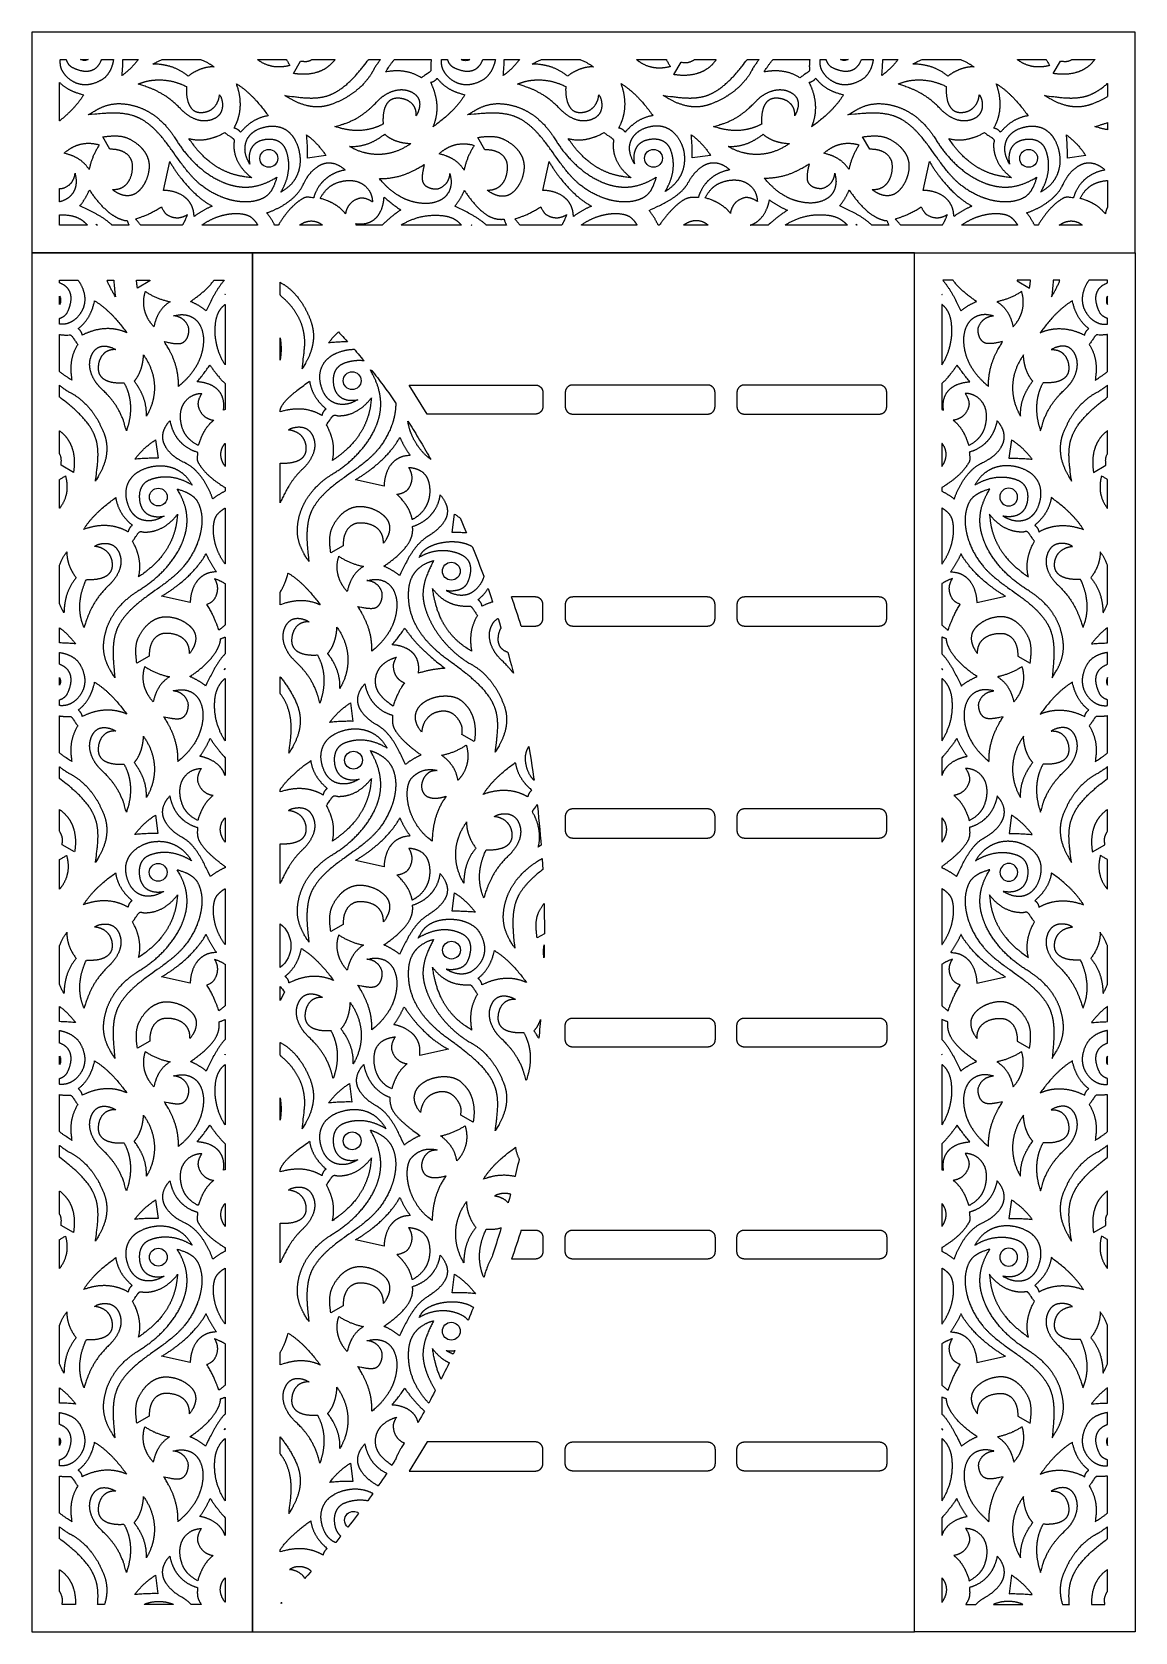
# Model space of a CAD drawing. Extents: x -1000 to 1000, y -1450 to 1450.
import ezdxf

# ---------------------------------------------------------------- set-up
doc = ezdxf.new("R2010")
doc.units = 0
doc.layers.add('LAYER_1', color=18, linetype='CONTINUOUS')

msp = doc.modelspace()

# ---------------------------------------------------------------- linework, layer by layer
at = {"layer": 'LAYER_1'}
for points in [[(-1000, 1050), (1000, 1050), (1000, 1450), (-1000, 1450)], [(-852.4, 1399.5), (-852.5, 1398.7), (-852.7, 1397.9), (-852.8, 1397.1), (-853, 1396.3), (-853.1, 1395.5), (-853.3, 1394.7), (-853.5, 1393.9), (-853.7, 1393.1), (-853.9, 1392.3), (-854.1, 1391.5), (-854.3, 1390.7), (-854.5, 1389.9), (-854.8, 1389.2), (-855, 1388.4), (-855.3, 1387.6), (-855.5, 1386.9), (-855.8, 1386.1), (-856.1, 1385.4), (-856.4, 1384.7), (-856.7, 1383.9), (-857, 1383.2), (-857.3, 1382.5), (-857.6, 1381.8), (-857.9, 1381.1), (-858.3, 1380.4), (-858.6, 1379.7), (-859, 1379), (-859.3, 1378.3), (-859.7, 1377.7), (-860.1, 1377), (-860.5, 1376.4), (-860.9, 1375.7), (-861.3, 1375.1), (-861.7, 1374.5), (-862.2, 1373.8), (-862.6, 1373.2), (-863.1, 1372.6), (-863.5, 1372), (-864, 1371.5), (-864.5, 1370.9), (-865, 1370.3), (-865.5, 1369.8), (-866, 1369.2), (-866.5, 1368.7), (-867, 1368.2), (-867.6, 1367.6), (-868.1, 1367.1), (-868.4, 1366.9), (-868.8, 1366.6), (-869.4, 1366.1), (-870.2, 1365.5), (-871.2, 1364.9), (-871.7, 1364.5), (-872.3, 1364.1), (-872.9, 1363.7), (-873.5, 1363.3), (-874.2, 1362.9), (-875, 1362.5), (-875.7, 1362.1), (-876.5, 1361.6), (-877.3, 1361.2), (-878.2, 1360.7), (-879.1, 1360.3), (-880, 1359.9), (-881, 1359.4), (-881.9, 1359), (-883, 1358.6), (-884, 1358.1), (-885.1, 1357.7), (-886.1, 1357.3), (-887.3, 1357), (-888.4, 1356.6), (-889.6, 1356.3), (-890.8, 1355.9), (-891.4, 1355.8), (-892, 1355.6), (-892.6, 1355.5), (-893.2, 1355.4), (-893.8, 1355.2), (-894.4, 1355.1), (-895.1, 1355), (-895.7, 1354.9), (-896.3, 1354.8), (-897, 1354.7), (-897.6, 1354.6), (-898.3, 1354.5), (-899, 1354.5), (-899.6, 1354.4), (-900.3, 1354.4), (-901, 1354.3), (-901.6, 1354.3), (-902.3, 1354.3), (-903, 1354.3), (-903.7, 1354.3), (-904.4, 1354.3), (-905.1, 1354.3), (-905.7, 1354.3), (-906.4, 1354.4), (-907.1, 1354.4), (-907.9, 1354.5), (-908.6, 1354.5), (-909.3, 1354.6), (-910, 1354.7), (-910.7, 1354.8), (-911.4, 1355), (-912.1, 1355.1), (-912.9, 1355.3), (-913.6, 1355.4), (-914.3, 1355.6), (-915, 1355.8), (-915.8, 1356), (-916.5, 1356.2), (-917.2, 1356.4), (-918, 1356.7), (-918.7, 1356.9), (-919.4, 1357.2), (-920.2, 1357.5), (-920.9, 1357.8), (-921.6, 1358.2), (-922.4, 1358.5), (-923.1, 1358.9), (-923.9, 1359.2), (-924.6, 1359.6), (-925.3, 1360), (-926.1, 1360.5), (-926.8, 1360.9), (-927.6, 1361.4), (-928.3, 1361.8), (-929.1, 1362.3), (-929.8, 1362.8), (-930.5, 1363.4), (-931.3, 1363.9), (-932, 1364.5), (-932.8, 1365.1), (-933.5, 1365.7), (-934.2, 1366.3), (-935, 1367), (-935.7, 1367.7), (-936.3, 1368.2), (-936.9, 1368.8), (-937.5, 1369.4), (-938.1, 1370), (-938.6, 1370.5), (-939.1, 1371.1), (-939.6, 1371.7), (-940.1, 1372.3), (-940.6, 1372.9), (-941, 1373.4), (-941.5, 1374), (-941.9, 1374.6), (-942.3, 1375.2), (-942.7, 1375.8), (-943.1, 1376.4), (-943.5, 1377), (-943.8, 1377.6), (-944.2, 1378.2), (-944.5, 1378.8), (-944.8, 1379.4), (-945.1, 1380), (-945.4, 1380.5), (-945.7, 1381.1), (-945.9, 1381.7), (-946.2, 1382.3), (-946.4, 1382.9), (-946.6, 1383.5), (-946.9, 1384.1), (-947.1, 1384.7), (-947.2, 1385.3), (-947.4, 1385.9), (-947.6, 1386.5), (-947.7, 1387.1), (-947.9, 1387.7), (-948, 1388.2), (-948.1, 1388.8), (-948.2, 1389.4), (-948.3, 1390), (-948.4, 1390.6), (-948.5, 1391.2), (-948.6, 1391.7), (-948.6, 1392.3), (-948.7, 1392.9), (-948.7, 1393.5), (-948.8, 1394), (-948.8, 1394.6), (-948.8, 1395.2), (-948.8, 1395.7), (-948.8, 1396.3), (-948.8, 1396.9), (-948.8, 1397.4), (-948.8, 1398), (-948.7, 1398.5), (-948.7, 1399.1), (-948.7, 1399.6), (-948.6, 1400), (-938.1, 1400), (-938.1, 1399.9), (-937.9, 1399.3), (-937.6, 1398.7), (-937.4, 1398.1), (-937.2, 1397.5), (-936.9, 1396.9), (-936.7, 1396.4), (-936.4, 1395.8), (-936.1, 1395.3), (-935.8, 1394.7), (-935.5, 1394.2), (-935.2, 1393.7), (-934.9, 1393.2), (-934.6, 1392.7), (-934.2, 1392.2), (-933.9, 1391.7), (-933.5, 1391.2), (-933.1, 1390.7), (-932.7, 1390.3), (-932.3, 1389.8), (-931.9, 1389.4), (-931.5, 1389), (-931, 1388.6), (-930.6, 1388.2), (-930.1, 1387.8), (-929.7, 1387.4), (-929.2, 1387.1), (-928.9, 1386.9), (-928.5, 1386.7), (-927.9, 1386.3), (-927.1, 1385.9), (-926.1, 1385.4), (-925, 1384.9), (-924.3, 1384.6), (-923.7, 1384.3), (-923, 1384), (-922.3, 1383.7), (-921.5, 1383.4), (-920.7, 1383), (-919.9, 1382.7), (-919.1, 1382.4), (-918.2, 1382.1), (-917.3, 1381.8), (-916.4, 1381.5), (-915.5, 1381.2), (-914.5, 1381), (-913.6, 1380.7), (-912.6, 1380.5), (-911.6, 1380.2), (-910.5, 1380), (-909.5, 1379.8), (-908.5, 1379.6), (-907.4, 1379.5), (-906.3, 1379.3), (-905.3, 1379.2), (-904.7, 1379.2), (-904.2, 1379.2), (-903.6, 1379.1), (-903.1, 1379.1), (-902.5, 1379.1), (-902, 1379.1), (-901.4, 1379.1), (-900.9, 1379.1), (-900.3, 1379.1), (-899.8, 1379.1), (-899.2, 1379.2), (-898.7, 1379.2), (-898.1, 1379.3), (-897.6, 1379.3), (-897, 1379.4), (-896.5, 1379.5), (-895.9, 1379.6), (-895.4, 1379.7), (-894.9, 1379.8), (-894.3, 1379.9), (-893.8, 1380), (-893.2, 1380.2), (-892.7, 1380.3), (-892.2, 1380.5), (-891.6, 1380.7), (-891.1, 1380.9), (-890.6, 1381.1), (-890, 1381.3), (-889.5, 1381.5), (-889, 1381.8), (-888.5, 1382), (-888, 1382.3), (-887.4, 1382.6), (-886.9, 1382.9), (-886.4, 1383.2), (-885.9, 1383.5), (-885.4, 1383.8), (-885, 1384.2), (-884.5, 1384.5), (-884, 1384.9), (-883.5, 1385.3), (-883, 1385.7), (-882.6, 1386.1), (-882.1, 1386.6), (-881.7, 1387), (-881.2, 1387.5), (-880.8, 1388), (-880.3, 1388.5), (-879.9, 1389), (-879.5, 1389.6), (-879.1, 1390.1), (-878.7, 1390.7), (-878.3, 1391.3), (-877.9, 1391.9), (-877.5, 1392.5), (-877.1, 1393.1), (-876.7, 1393.8), (-876.3, 1394.5), (-876, 1395.2), (-875.6, 1395.9), (-875.3, 1396.7), (-874.9, 1397.5), (-874.5, 1398.3), (-874.2, 1399.1), (-873.8, 1399.9), (-873.8, 1400), (-852.3, 1400)], [(-808.1, 1399.2), (-809.1, 1398), (-810.1, 1396.7), (-811.1, 1395.4), (-812.1, 1394.2), (-813.2, 1392.9), (-814.2, 1391.7), (-815.3, 1390.5), (-816.4, 1389.3), (-817.5, 1388.1), (-818.6, 1386.9), (-819.7, 1385.8), (-820.9, 1384.6), (-822, 1383.5), (-823.2, 1382.3), (-824.4, 1381.2), (-825.5, 1380.1), (-826.8, 1379.1), (-828, 1378), (-829.2, 1376.9), (-830.4, 1375.9), (-831.7, 1374.9), (-832.9, 1373.9), (-834.2, 1372.9), (-835.5, 1371.9), (-836.8, 1371), (-836.5, 1373.6), (-836.3, 1376.2), (-836.1, 1378.8), (-835.9, 1381.4), (-835.7, 1384), (-835.5, 1386.7), (-835.4, 1389.3), (-835.3, 1391.9), (-835.2, 1394.5), (-835.1, 1397.2), (-835, 1399.8), (-835, 1400), (-807.5, 1400)], [(-693.8, 1399.9), (-693, 1399.6), (-691.5, 1399), (-689.9, 1398.4), (-688.5, 1397.7), (-687.1, 1397.1), (-685.7, 1396.4), (-684.4, 1395.8), (-683.1, 1395.1), (-681.9, 1394.5), (-680.8, 1393.8), (-679.6, 1393.2), (-678.6, 1392.6), (-677.6, 1392), (-676.6, 1391.4), (-675.8, 1390.9), (-674.9, 1390.3), (-674.1, 1389.8), (-672.8, 1388.9), (-671.6, 1388.1), (-670.7, 1387.5), (-670, 1387), (-669.6, 1386.7), (-670.4, 1386.7), (-671.2, 1386.8), (-672, 1386.8), (-672.7, 1386.8), (-673.5, 1386.8), (-674.3, 1386.7), (-675.1, 1386.7), (-675.9, 1386.7), (-676.7, 1386.6), (-677.5, 1386.5), (-678.3, 1386.5), (-679.1, 1386.4), (-679.8, 1386.3), (-680.6, 1386.2), (-681.4, 1386), (-682.2, 1385.9), (-683, 1385.8), (-683.8, 1385.6), (-684.6, 1385.4), (-685.3, 1385.3), (-686.1, 1385.1), (-686.9, 1384.9), (-687.7, 1384.7), (-688.5, 1384.5), (-689.2, 1384.2), (-690, 1384), (-690.8, 1383.8), (-691.5, 1383.5), (-692.3, 1383.2), (-693.1, 1383), (-693.8, 1382.7), (-694.6, 1382.4), (-695.4, 1382.1), (-696.1, 1381.8), (-696.9, 1381.5), (-697.6, 1381.2), (-698.4, 1380.9), (-699.1, 1380.5), (-699.8, 1380.2), (-700.6, 1379.9), (-701.3, 1379.5), (-702.1, 1379.2), (-702.8, 1378.8), (-703.5, 1378.4), (-704.2, 1378), (-704.9, 1377.7), (-705.7, 1377.3), (-706.4, 1376.9), (-707.8, 1376.1), (-709.2, 1375.2), (-710.5, 1374.4), (-711.9, 1373.5), (-713.2, 1372.6), (-714.6, 1371.7), (-715.9, 1370.8), (-717.1, 1369.9), (-718.3, 1370.9), (-719.5, 1371.8), (-720.6, 1372.7), (-721.8, 1373.6), (-722.9, 1374.5), (-724.1, 1375.3), (-725.3, 1376.1), (-726.4, 1376.9), (-727.6, 1377.6), (-728.8, 1378.4), (-729.9, 1379.1), (-731.1, 1379.7), (-732.3, 1380.4), (-733.4, 1381), (-734.6, 1381.6), (-735.7, 1382.2), (-736.9, 1382.7), (-738, 1383.3), (-739.2, 1383.8), (-740.3, 1384.3), (-741.4, 1384.7), (-742.6, 1385.2), (-743.7, 1385.6), (-744.8, 1386), (-745.9, 1386.4), (-747, 1386.8), (-748.1, 1387.1), (-749.2, 1387.4), (-750.3, 1387.8), (-751.4, 1388.1), (-752.5, 1388.3), (-753.5, 1388.6), (-754.6, 1388.9), (-755.6, 1389.1), (-756.6, 1389.3), (-757.7, 1389.5), (-758.7, 1389.7), (-759.7, 1389.9), (-760.7, 1390.1), (-761.6, 1390.3), (-762.6, 1390.4), (-763.6, 1390.6), (-764.5, 1390.7), (-765.4, 1390.8), (-767.2, 1391), (-769, 1391.2), (-770.7, 1391.4), (-772.3, 1391.5), (-773.9, 1391.6), (-775.4, 1391.7), (-778.2, 1391.9), (-780.7, 1392), (-779.2, 1392.8), (-777.8, 1393.6), (-776.4, 1394.3), (-775, 1395), (-773.5, 1395.7), (-772.1, 1396.4), (-770.7, 1397.1), (-769.3, 1397.7), (-768, 1398.3), (-766.6, 1398.8), (-765.2, 1399.4), (-763.8, 1399.9), (-763.6, 1400), (-694, 1400)], [(-538.5, 1399.8), (-537.8, 1398.5), (-537, 1397.2), (-536.3, 1395.8), (-535.5, 1394.5), (-534.7, 1393.2), (-533.9, 1392), (-533.1, 1390.7), (-532.3, 1389.4), (-533.2, 1389.2), (-534.1, 1388.9), (-535, 1388.7), (-536, 1388.5), (-536.9, 1388.3), (-537.8, 1388.1), (-538.7, 1387.9), (-539.6, 1387.7), (-540.4, 1387.6), (-541.3, 1387.4), (-542.2, 1387.3), (-543.1, 1387.2), (-543.9, 1387.1), (-544.8, 1387), (-545.6, 1386.9), (-546.4, 1386.8), (-547.3, 1386.7), (-548.1, 1386.7), (-548.9, 1386.6), (-549.7, 1386.6), (-550.5, 1386.6), (-551.3, 1386.6), (-552.1, 1386.6), (-552.9, 1386.6), (-553.7, 1386.6), (-554.4, 1386.6), (-555.2, 1386.6), (-556, 1386.7), (-556.7, 1386.7), (-557.4, 1386.8), (-558.2, 1386.8), (-558.9, 1386.9), (-559.6, 1387), (-560.3, 1387.1), (-561.1, 1387.1), (-561.8, 1387.2), (-562.5, 1387.4), (-563.1, 1387.5), (-563.8, 1387.6), (-564.5, 1387.7), (-565.2, 1387.9), (-565.8, 1388), (-566.5, 1388.1), (-567.1, 1388.3), (-567.8, 1388.5), (-568.4, 1388.6), (-569.6, 1389), (-570.9, 1389.3), (-572, 1389.7), (-573.2, 1390.1), (-574.3, 1390.5), (-575.5, 1390.9), (-576.5, 1391.4), (-577.6, 1391.8), (-578.6, 1392.3), (-579.6, 1392.8), (-580.6, 1393.3), (-581.5, 1393.8), (-582.4, 1394.3), (-583.3, 1394.8), (-584.1, 1395.3), (-585, 1395.8), (-585.8, 1396.3), (-586.5, 1396.8), (-587.3, 1397.3), (-588, 1397.7), (-588.7, 1398.2), (-589.3, 1398.7), (-589.9, 1399.2), (-590.5, 1399.6), (-591, 1400), (-538.6, 1400)], [(-368.4, 1399.6), (-369.4, 1398.3), (-370.3, 1397.1), (-371.3, 1395.8), (-372.3, 1394.5), (-373.2, 1393.2), (-374.2, 1391.8), (-375.1, 1390.5), (-376, 1389.1), (-376.9, 1387.8), (-377.9, 1386.4), (-378.8, 1385), (-379.7, 1383.6), (-379.8, 1383.4), (-379.9, 1383.2), (-380.2, 1382.6), (-381, 1380.9), (-381.6, 1379.8), (-382.3, 1378.5), (-382.7, 1377.8), (-383.1, 1377.1), (-383.5, 1376.3), (-384, 1375.5), (-384.5, 1374.7), (-385.1, 1373.8), (-385.6, 1372.9), (-386.2, 1372), (-386.9, 1371), (-387.5, 1370), (-388.2, 1369), (-389, 1367.9), (-389.7, 1366.9), (-390.6, 1365.8), (-391.4, 1364.7), (-392.3, 1363.5), (-393.2, 1362.4), (-394.2, 1361.2), (-395.2, 1360), (-396.2, 1358.8), (-397.3, 1357.6), (-398.5, 1356.4), (-399.6, 1355.2), (-400.9, 1353.9), (-402.1, 1352.6), (-403.4, 1351.4), (-404.8, 1350.1), (-405.5, 1349.5), (-406.2, 1348.8), (-406.9, 1348.2), (-407.6, 1347.5), (-408.4, 1346.9), (-409.1, 1346.2), (-409.9, 1345.6), (-410.7, 1344.9), (-411.5, 1344.3), (-412.3, 1343.6), (-413.1, 1343), (-413.9, 1342.3), (-414.8, 1341.7), (-415.6, 1341.1), (-416.5, 1340.4), (-417.4, 1339.8), (-418.2, 1339.1), (-419.2, 1338.5), (-420.1, 1337.8), (-421, 1337.2), (-421.9, 1336.6), (-422.9, 1335.9), (-423.9, 1335.3), (-424.9, 1334.6), (-425.9, 1334), (-426.9, 1333.4), (-427.9, 1332.8), (-428.9, 1332.1), (-430, 1331.5), (-431.1, 1330.9), (-432.2, 1330.3), (-433.3, 1329.7), (-434.4, 1329.1), (-435.5, 1328.4), (-436.6, 1327.8), (-437.8, 1327.2), (-439, 1326.7), (-440.2, 1326.1), (-441.4, 1325.5), (-442.6, 1324.9), (-443.8, 1324.3), (-445, 1323.7), (-446.3, 1323.2), (-447.6, 1322.6), (-448.9, 1322.1), (-450.2, 1321.5), (-451.5, 1321), (-452.8, 1320.4), (-454.2, 1319.9), (-455.6, 1319.4), (-456.5, 1319), (-457.4, 1318.7), (-458.3, 1318.4), (-459.3, 1318), (-460.2, 1317.8), (-461.1, 1317.5), (-462, 1317.2), (-462.9, 1317), (-463.8, 1316.7), (-464.7, 1316.5), (-465.6, 1316.3), (-466.5, 1316.1), (-467.4, 1315.9), (-468.3, 1315.7), (-469.2, 1315.5), (-470, 1315.4), (-470.9, 1315.2), (-471.8, 1315.1), (-472.7, 1314.9), (-473.6, 1314.8), (-474.4, 1314.7), (-475.3, 1314.6), (-476.1, 1314.6), (-477, 1314.5), (-477.9, 1314.4), (-478.7, 1314.4), (-479.6, 1314.3), (-480.4, 1314.3), (-481.2, 1314.3), (-482.1, 1314.3), (-482.9, 1314.3), (-483.7, 1314.3), (-484.6, 1314.3), (-485.4, 1314.3), (-486.2, 1314.3), (-487, 1314.4), (-487.8, 1314.4), (-488.7, 1314.5), (-489.5, 1314.6), (-490.3, 1314.6), (-491.1, 1314.7), (-491.9, 1314.8), (-492.6, 1314.9), (-493.4, 1315), (-494.2, 1315.1), (-495, 1315.2), (-495.8, 1315.4), (-496.5, 1315.5), (-497.3, 1315.6), (-498.1, 1315.8), (-498.8, 1315.9), (-499.6, 1316.1), (-501.1, 1316.4), (-502.5, 1316.8), (-504, 1317.2), (-505.4, 1317.6), (-506.8, 1318), (-508.3, 1318.4), (-509.6, 1318.9), (-511, 1319.3), (-512.3, 1319.8), (-513.7, 1320.3), (-515, 1320.8), (-516.3, 1321.3), (-517.5, 1321.9), (-518.8, 1322.4), (-520, 1323), (-521.2, 1323.5), (-522.4, 1324.1), (-523.5, 1324.6), (-524.7, 1325.2), (-525.8, 1325.8), (-526.9, 1326.3), (-527.9, 1326.9), (-529, 1327.5), (-530, 1328), (-532, 1329.1), (-533.8, 1330.2), (-535.6, 1331.3), (-538.9, 1333.2), (-540.3, 1334.1), (-541.7, 1334.9), (-539.5, 1334.6), (-537.4, 1334.4), (-533.1, 1333.8), (-528.9, 1333.3), (-524.6, 1332.8), (-522.4, 1332.5), (-520.3, 1332.2), (-518.2, 1332), (-516, 1331.7), (-513.9, 1331.5), (-511.7, 1331.3), (-509.6, 1331.1), (-507.4, 1330.9), (-505.3, 1330.8), (-503.1, 1330.6), (-501, 1330.5), (-498.8, 1330.4), (-497.8, 1330.4), (-496.7, 1330.4), (-495.6, 1330.3), (-494.6, 1330.3), (-493.5, 1330.3), (-492.4, 1330.3), (-491.4, 1330.3), (-490.3, 1330.4), (-489.2, 1330.4), (-488.2, 1330.4), (-487.1, 1330.5), (-486, 1330.6), (-485, 1330.6), (-483.9, 1330.7), (-482.9, 1330.8), (-481.8, 1330.9), (-480.7, 1331), (-479.7, 1331.1), (-478.6, 1331.3), (-477.6, 1331.4), (-476.5, 1331.6), (-475.5, 1331.7), (-474.4, 1331.9), (-473.4, 1332.1), (-472.5, 1332.3), (-471.6, 1332.5), (-470.7, 1332.7), (-469.9, 1332.9), (-469, 1333.1), (-468.2, 1333.3), (-467.3, 1333.6), (-466.4, 1333.8), (-465.6, 1334), (-464.8, 1334.3), (-463.9, 1334.6), (-463.1, 1334.9), (-462.2, 1335.2), (-461.4, 1335.5), (-460.6, 1335.8), (-459.8, 1336.1), (-458.9, 1336.4), (-458.1, 1336.8), (-457.3, 1337.1), (-456.5, 1337.5), (-455.7, 1337.8), (-454.9, 1338.2), (-454.1, 1338.6), (-453.3, 1339), (-452.5, 1339.4), (-451.7, 1339.8), (-450.9, 1340.2), (-450.1, 1340.6), (-449.3, 1341), (-448.6, 1341.5), (-447.8, 1341.9), (-447, 1342.3), (-446.3, 1342.8), (-445.5, 1343.3), (-444.7, 1343.7), (-444, 1344.2), (-443.2, 1344.7), (-442.5, 1345.2), (-441.7, 1345.7), (-441, 1346.2), (-440.2, 1346.7), (-439.5, 1347.2), (-438, 1348.3), (-436.6, 1349.4), (-435.1, 1350.5), (-433.7, 1351.6), (-432.2, 1352.8), (-430.8, 1353.9), (-429.4, 1355.1), (-428, 1356.4), (-426.7, 1357.6), (-425.3, 1358.8), (-423.9, 1360.1), (-422.6, 1361.4), (-421.3, 1362.7), (-419.9, 1364), (-418.6, 1365.4), (-417.3, 1366.7), (-416, 1368.1), (-414.7, 1369.4), (-413.4, 1370.8), (-412.2, 1372.2), (-410.9, 1373.6), (-409.7, 1375.1), (-408.4, 1376.5), (-407.2, 1377.9), (-406, 1379.4), (-404.8, 1380.8), (-403.6, 1382.3), (-402.4, 1383.7), (-401.2, 1385.2), (-400, 1386.6), (-398.8, 1388.1), (-396.5, 1391), (-394.3, 1394), (-392, 1396.9), (-389.8, 1399.8), (-389.6, 1400), (-368.1, 1400)], [(-450.8, 1399.8), (-451.2, 1399.3), (-451.7, 1398.6), (-452.3, 1397.9), (-452.8, 1397.2), (-453.4, 1396.5), (-453.9, 1395.9), (-454.5, 1395.2), (-455.1, 1394.6), (-455.6, 1394), (-456.2, 1393.4), (-456.8, 1392.8), (-457.4, 1392.2), (-458, 1391.6), (-458.6, 1391), (-459.1, 1390.5), (-459.8, 1389.9), (-460.4, 1389.4), (-461, 1388.9), (-461.6, 1388.4), (-462.2, 1387.9), (-462.8, 1387.4), (-463.4, 1386.9), (-464.1, 1386.4), (-464.7, 1386), (-465.3, 1385.5), (-466, 1385.1), (-466.6, 1384.7), (-467.2, 1384.2), (-467.9, 1383.8), (-468.5, 1383.4), (-469.2, 1383), (-469.8, 1382.7), (-470.5, 1382.3), (-471.1, 1381.9), (-471.8, 1381.6), (-472.4, 1381.2), (-473.1, 1380.9), (-473.8, 1380.6), (-474.4, 1380.3), (-475.1, 1379.9), (-475.8, 1379.6), (-476.4, 1379.4), (-477.1, 1379.1), (-477.8, 1378.8), (-478.4, 1378.5), (-479.1, 1378.3), (-479.8, 1378), (-480.4, 1377.8), (-481.1, 1377.5), (-481.8, 1377.3), (-482.4, 1377.1), (-483.1, 1376.9), (-483.8, 1376.7), (-485.1, 1376.3), (-486.5, 1375.9), (-487.8, 1375.6), (-489.1, 1375.3), (-490.5, 1375), (-491.8, 1374.7), (-493.1, 1374.5), (-494.4, 1374.3), (-495.7, 1374.1), (-497, 1373.9), (-498.3, 1373.8), (-499.5, 1373.7), (-500.8, 1373.6), (-502, 1373.5), (-503.3, 1373.4), (-504.5, 1373.4), (-505.7, 1373.3), (-506.9, 1373.3), (-508.1, 1373.3), (-509.2, 1373.3), (-510.4, 1373.3), (-511.5, 1373.4), (-512.6, 1373.4), (-513.6, 1373.5), (-514.7, 1373.5), (-515.7, 1373.6), (-516.7, 1373.7), (-517.7, 1373.8), (-518.6, 1373.9), (-519.6, 1374), (-520.5, 1374.1), (-521.3, 1374.2), (-523, 1374.4), (-524.5, 1374.7), (-525.9, 1374.9), (-513.1, 1397.3), (-511.3, 1397.2), (-509.5, 1397), (-508.6, 1396.9), (-507.7, 1396.9), (-506.8, 1396.8), (-505.9, 1396.8), (-505, 1396.7), (-504.1, 1396.7), (-503.2, 1396.8), (-502.8, 1396.8), (-502.4, 1396.8), (-501.9, 1396.8), (-501.5, 1396.9), (-501, 1396.9), (-500.6, 1397), (-500.1, 1397.1), (-499.7, 1397.1), (-499.3, 1397.2), (-498.8, 1397.3), (-498.6, 1397.4), (-498.2, 1397.5), (-497.6, 1397.7), (-496.9, 1397.9), (-496.1, 1398.3), (-495.2, 1398.6), (-494.2, 1399.1), (-493.6, 1399.3), (-493, 1399.6), (-492.4, 1399.9), (-492.2, 1400), (-450.7, 1400)], [(-276.1, 1399.8), (-276.2, 1398.7), (-276.4, 1397.5), (-276.5, 1396.4), (-276.6, 1395.3), (-276.7, 1394.3), (-276.8, 1393.3), (-276.8, 1392.3), (-276.9, 1391.3), (-276.9, 1390.4), (-276.9, 1389.5), (-276.9, 1388.6), (-276.9, 1387.8), (-276.9, 1386.2), (-276.9, 1384.8), (-276.8, 1382.5), (-276.8, 1381.6), (-276.8, 1381.2), (-276.8, 1380.9), (-276.8, 1380.6), (-276.8, 1380.4), (-276.9, 1380.2), (-276.9, 1380.1), (-276.9, 1380.1), (-277, 1379.9), (-277.1, 1379.7), (-277.3, 1379.4), (-277.5, 1379.1), (-277.8, 1378.7), (-278.1, 1378.4), (-278.4, 1378.1), (-278.8, 1377.7), (-279.1, 1377.4), (-279.5, 1377.1), (-279.9, 1376.7), (-280.4, 1376.4), (-280.9, 1376), (-281.4, 1375.7), (-281.9, 1375.3), (-283, 1374.5), (-285.4, 1372.9), (-286.7, 1372.1), (-288.1, 1371.2), (-289.5, 1370.2), (-290.9, 1369.2), (-291.7, 1368.6), (-292.4, 1368.1), (-293.2, 1367.5), (-294, 1366.9), (-295.2, 1367.7), (-296.5, 1368.5), (-297.7, 1369.2), (-299, 1369.9), (-300.2, 1370.6), (-301.5, 1371.2), (-302.7, 1371.8), (-304, 1372.4), (-305.2, 1372.9), (-306.4, 1373.5), (-307.7, 1374), (-308.9, 1374.4), (-310.1, 1374.9), (-311.3, 1375.3), (-312.5, 1375.7), (-313.7, 1376.1), (-314.9, 1376.4), (-316.1, 1376.8), (-317.3, 1377.1), (-318.5, 1377.4), (-319.7, 1377.6), (-320.8, 1377.9), (-322, 1378.1), (-323.1, 1378.3), (-324.3, 1378.5), (-325.4, 1378.7), (-326.5, 1378.8), (-327.6, 1379), (-328.7, 1379.1), (-329.8, 1379.2), (-330.9, 1379.3), (-332, 1379.4), (-333, 1379.4), (-334.1, 1379.5), (-335.1, 1379.5), (-336.2, 1379.6), (-337.2, 1379.6), (-338.2, 1379.6), (-339.2, 1379.6), (-340.1, 1379.6), (-341.1, 1379.5), (-342.1, 1379.5), (-343, 1379.5), (-343.9, 1379.4), (-344.8, 1379.4), (-345.7, 1379.3), (-347.5, 1379.2), (-349.1, 1379), (-350.7, 1378.8), (-352.3, 1378.6), (-353.8, 1378.5), (-356.5, 1378.1), (-358.9, 1377.8), (-357.5, 1379.8), (-356.2, 1381.8), (-354.9, 1383.8), (-353.5, 1385.9), (-352.2, 1387.9), (-351.5, 1388.9), (-350.8, 1389.9), (-350.1, 1390.9), (-349.4, 1391.9), (-348.7, 1392.9), (-348, 1393.9), (-347.2, 1394.9), (-346.4, 1395.9), (-345.6, 1396.9), (-344.8, 1398), (-344, 1398.9), (-343.1, 1399.9), (-343.1, 1400), (-276, 1400)], [(-159.7, 1399.9), (-159.9, 1399), (-160.1, 1398.2), (-160.3, 1397.4), (-160.5, 1396.6), (-160.7, 1395.8), (-160.9, 1394.9), (-161.1, 1394.1), (-161.4, 1393.3), (-161.6, 1392.5), (-161.8, 1391.7), (-162.1, 1390.9), (-162.4, 1390.2), (-162.6, 1389.4), (-162.9, 1388.6), (-163.2, 1387.8), (-163.5, 1387.1), (-163.8, 1386.3), (-164.1, 1385.6), (-164.5, 1384.8), (-164.8, 1384.1), (-165.1, 1383.4), (-165.5, 1382.6), (-165.8, 1381.9), (-166.2, 1381.2), (-166.6, 1380.5), (-167, 1379.8), (-167.3, 1379.1), (-167.7, 1378.4), (-168.1, 1377.7), (-168.6, 1377.1), (-169, 1376.4), (-169.4, 1375.8), (-169.8, 1375.1), (-170.3, 1374.5), (-170.7, 1373.9), (-171.2, 1373.3), (-171.7, 1372.7), (-172.2, 1372.1), (-172.6, 1371.5), (-173.1, 1370.9), (-173.6, 1370.3), (-174.1, 1369.8), (-174.7, 1369.2), (-175.2, 1368.7), (-175.7, 1368.2), (-176.2, 1367.6), (-176.8, 1367.1), (-177, 1366.9), (-177.5, 1366.6), (-178.1, 1366.1), (-178.9, 1365.5), (-179.8, 1364.9), (-180.4, 1364.5), (-181, 1364.1), (-181.6, 1363.7), (-182.2, 1363.3), (-182.9, 1362.9), (-183.6, 1362.5), (-184.4, 1362.1), (-185.2, 1361.6), (-186, 1361.2), (-186.9, 1360.7), (-187.8, 1360.3), (-188.7, 1359.9), (-189.7, 1359.4), (-190.6, 1359), (-191.6, 1358.6), (-192.7, 1358.1), (-193.7, 1357.7), (-194.8, 1357.3), (-196, 1357), (-197.1, 1356.6), (-198.3, 1356.3), (-199.4, 1355.9), (-200, 1355.8), (-200.6, 1355.6), (-201.3, 1355.5), (-201.9, 1355.4), (-202.5, 1355.2), (-203.1, 1355.1), (-203.8, 1355), (-204.4, 1354.9), (-205, 1354.8), (-205.7, 1354.7), (-206.3, 1354.6), (-207, 1354.5), (-207.6, 1354.5), (-208.3, 1354.4), (-209, 1354.4), (-209.6, 1354.3), (-210.3, 1354.3), (-211, 1354.3), (-211.7, 1354.3), (-212.4, 1354.3), (-213.1, 1354.3), (-213.7, 1354.3), (-214.4, 1354.3), (-215.1, 1354.4), (-215.8, 1354.4), (-216.5, 1354.5), (-217.2, 1354.5), (-218, 1354.6), (-218.7, 1354.7), (-219.4, 1354.8), (-220.1, 1355), (-220.8, 1355.1), (-221.5, 1355.3), (-222.3, 1355.4), (-223, 1355.6), (-223.7, 1355.8), (-224.4, 1356), (-225.2, 1356.2), (-225.9, 1356.4), (-226.6, 1356.7), (-227.4, 1356.9), (-228.1, 1357.2), (-228.9, 1357.5), (-229.6, 1357.8), (-230.3, 1358.2), (-231.1, 1358.5), (-231.8, 1358.9), (-232.6, 1359.2), (-233.3, 1359.6), (-234, 1360), (-234.8, 1360.5), (-235.5, 1360.9), (-236.3, 1361.4), (-237, 1361.8), (-237.7, 1362.3), (-238.5, 1362.8), (-239.2, 1363.4), (-240, 1363.9), (-240.7, 1364.5), (-241.5, 1365.1), (-242.2, 1365.7), (-242.9, 1366.3), (-243.7, 1367), (-244.4, 1367.7), (-245, 1368.2), (-245.6, 1368.8), (-246.2, 1369.4), (-246.7, 1370), (-247.3, 1370.5), (-247.8, 1371.1), (-248.3, 1371.7), (-248.8, 1372.3), (-249.3, 1372.9), (-249.7, 1373.4), (-250.2, 1374), (-250.6, 1374.6), (-251, 1375.2), (-251.4, 1375.8), (-251.8, 1376.4), (-252.2, 1377), (-252.5, 1377.6), (-252.9, 1378.2), (-253.2, 1378.8), (-253.5, 1379.4), (-253.8, 1380), (-254.1, 1380.5), (-254.4, 1381.1), (-254.6, 1381.7), (-254.9, 1382.3), (-255.1, 1382.9), (-255.3, 1383.5), (-255.5, 1384.1), (-255.7, 1384.7), (-255.9, 1385.3), (-256.1, 1385.9), (-256.3, 1386.5), (-256.4, 1387.1), (-256.6, 1387.7), (-256.7, 1388.2), (-256.8, 1388.8), (-256.9, 1389.4), (-257, 1390), (-257.1, 1390.6), (-257.2, 1391.2), (-257.3, 1391.7), (-257.3, 1392.3), (-257.4, 1392.9), (-257.4, 1393.5), (-257.5, 1394), (-257.5, 1394.6), (-257.5, 1395.2), (-257.5, 1395.7), (-257.5, 1396.3), (-257.5, 1396.9), (-257.5, 1397.4), (-257.5, 1398), (-257.4, 1398.5), (-257.4, 1399.1), (-257.3, 1399.6), (-257.3, 1400), (-246.8, 1400), (-246.8, 1399.9), (-246.5, 1399.3), (-246.3, 1398.7), (-246.1, 1398.1), (-245.9, 1397.5), (-245.6, 1396.9), (-245.3, 1396.4), (-245.1, 1395.8), (-244.8, 1395.3), (-244.5, 1394.7), (-244.2, 1394.2), (-243.9, 1393.7), (-243.6, 1393.2), (-243.2, 1392.7), (-242.9, 1392.2), (-242.5, 1391.7), (-242.2, 1391.2), (-241.8, 1390.7), (-241.4, 1390.3), (-241, 1389.8), (-240.6, 1389.4), (-240.2, 1389), (-239.7, 1388.6), (-239.3, 1388.2), (-238.8, 1387.8), (-238.4, 1387.4), (-237.9, 1387.1), (-237.6, 1386.9), (-237.2, 1386.7), (-236.6, 1386.3), (-235.8, 1385.9), (-234.8, 1385.4), (-233.7, 1384.9), (-233, 1384.6), (-232.4, 1384.3), (-231.7, 1384), (-231, 1383.7), (-230.2, 1383.4), (-229.4, 1383), (-228.6, 1382.7), (-227.8, 1382.4), (-226.9, 1382.1), (-226, 1381.8), (-225.1, 1381.5), (-224.2, 1381.2), (-223.2, 1381), (-222.3, 1380.7), (-221.3, 1380.5), (-220.3, 1380.2), (-219.2, 1380), (-218.2, 1379.8), (-217.2, 1379.6), (-216.1, 1379.5), (-215, 1379.3), (-213.9, 1379.2), (-213.4, 1379.2), (-212.9, 1379.2), (-212.3, 1379.1), (-211.8, 1379.1), (-211.2, 1379.1), (-210.7, 1379.1), (-210.1, 1379.1), (-209.6, 1379.1), (-209, 1379.1), (-208.5, 1379.1), (-207.9, 1379.2), (-207.4, 1379.2), (-206.8, 1379.3), (-206.3, 1379.3), (-205.7, 1379.4), (-205.2, 1379.5), (-204.6, 1379.6), (-204.1, 1379.7), (-203.5, 1379.8), (-203, 1379.9), (-202.5, 1380), (-201.9, 1380.2), (-201.4, 1380.3), (-200.8, 1380.5), (-200.3, 1380.7), (-199.8, 1380.9), (-199.2, 1381.1), (-198.7, 1381.3), (-198.2, 1381.5), (-197.7, 1381.8), (-197.2, 1382), (-196.6, 1382.3), (-196.1, 1382.6), (-195.6, 1382.9), (-195.1, 1383.2), (-194.6, 1383.5), (-194.1, 1383.8), (-193.6, 1384.2), (-193.2, 1384.5), (-192.7, 1384.9), (-192.2, 1385.3), (-191.7, 1385.7), (-191.3, 1386.1), (-190.8, 1386.6), (-190.4, 1387), (-189.9, 1387.5), (-189.5, 1388), (-189, 1388.5), (-188.6, 1389), (-188.2, 1389.6), (-187.8, 1390.1), (-187.3, 1390.7), (-186.9, 1391.3), (-186.5, 1391.9), (-186.2, 1392.5), (-185.8, 1393.1), (-185.4, 1393.8), (-185, 1394.5), (-184.7, 1395.2), (-184.3, 1395.9), (-183.9, 1396.7), (-183.6, 1397.5), (-183.2, 1398.3), (-182.9, 1399.1), (-182.5, 1399.9), (-182.5, 1400), (-159.7, 1400)], [(-116.8, 1399.2), (-117.8, 1398), (-118.8, 1396.7), (-119.8, 1395.4), (-120.8, 1394.2), (-121.8, 1392.9), (-122.9, 1391.7), (-124, 1390.5), (-125.1, 1389.3), (-126.2, 1388.1), (-127.3, 1386.9), (-128.4, 1385.8), (-129.5, 1384.6), (-130.7, 1383.5), (-131.9, 1382.3), (-133, 1381.2), (-134.2, 1380.1), (-135.4, 1379.1), (-136.7, 1378), (-137.9, 1376.9), (-139.1, 1375.9), (-140.4, 1374.9), (-141.6, 1373.9), (-142.9, 1372.9), (-144.2, 1371.9), (-145.5, 1371), (-145.2, 1373.6), (-145, 1376.2), (-144.8, 1378.8), (-144.6, 1381.4), (-144.4, 1384), (-144.2, 1386.7), (-144.1, 1389.3), (-143.9, 1391.9), (-143.8, 1394.5), (-143.8, 1397.2), (-143.7, 1399.8), (-143.7, 1400), (-116.2, 1400)], [(-6, 1399.9), (-5.2, 1399.6), (-3.7, 1399), (-2.2, 1398.4), (-0.7, 1397.7), (0.7, 1397.1), (2.1, 1396.4), (3.4, 1395.8), (4.6, 1395.1), (5.9, 1394.5), (7, 1393.8), (8.1, 1393.2), (9.2, 1392.6), (10.2, 1392), (11.1, 1391.4), (12, 1390.9), (12.9, 1390.3), (13.6, 1389.8), (15, 1388.9), (16.2, 1388.1), (17.1, 1387.5), (17.8, 1387), (18.2, 1386.7), (17.4, 1386.7), (16.6, 1386.8), (15.8, 1386.8), (15, 1386.8), (14.2, 1386.8), (13.4, 1386.7), (12.7, 1386.7), (11.9, 1386.7), (11.1, 1386.6), (10.3, 1386.5), (9.5, 1386.5), (8.7, 1386.4), (7.9, 1386.3), (7.1, 1386.2), (6.4, 1386), (5.6, 1385.9), (4.8, 1385.8), (4, 1385.6), (3.2, 1385.4), (2.4, 1385.3), (1.7, 1385.1), (0.9, 1384.9), (0.1, 1384.7), (-0.7, 1384.5), (-1.4, 1384.2), (-2.2, 1384), (-3, 1383.8), (-3.8, 1383.5), (-4.5, 1383.2), (-5.3, 1383), (-6.1, 1382.7), (-6.8, 1382.4), (-7.6, 1382.1), (-8.3, 1381.8), (-9.1, 1381.5), (-9.8, 1381.2), (-10.6, 1380.9), (-11.3, 1380.5), (-12.1, 1380.2), (-12.8, 1379.9), (-13.5, 1379.5), (-14.3, 1379.2), (-15, 1378.8), (-15.7, 1378.4), (-16.5, 1378), (-17.2, 1377.7), (-17.9, 1377.3), (-18.6, 1376.9), (-20, 1376.1), (-21.4, 1375.2), (-22.8, 1374.4), (-24.1, 1373.5), (-25.5, 1372.6), (-26.8, 1371.7), (-28.1, 1370.8), (-29.4, 1369.9), (-30.5, 1370.9), (-31.7, 1371.8), (-32.8, 1372.7), (-34, 1373.6), (-35.2, 1374.5), (-36.3, 1375.3), (-37.5, 1376.1), (-38.7, 1376.9), (-39.8, 1377.6), (-41, 1378.4), (-42.2, 1379.1), (-43.3, 1379.7), (-44.5, 1380.4), (-45.6, 1381), (-46.8, 1381.6), (-47.9, 1382.2), (-49.1, 1382.7), (-50.2, 1383.3), (-51.4, 1383.8), (-52.5, 1384.3), (-53.7, 1384.7), (-54.8, 1385.2), (-55.9, 1385.6), (-57, 1386), (-58.2, 1386.4), (-59.3, 1386.8), (-60.4, 1387.1), (-61.5, 1387.4), (-62.5, 1387.8), (-63.6, 1388.1), (-64.7, 1388.3), (-65.7, 1388.6), (-66.8, 1388.9), (-67.8, 1389.1), (-68.9, 1389.3), (-69.9, 1389.5), (-70.9, 1389.7), (-71.9, 1389.9), (-72.9, 1390.1), (-73.9, 1390.3), (-74.8, 1390.4), (-75.8, 1390.6), (-76.7, 1390.7), (-77.7, 1390.8), (-79.5, 1391), (-81.2, 1391.2), (-82.9, 1391.4), (-84.6, 1391.5), (-86.1, 1391.6), (-87.6, 1391.7), (-90.4, 1391.9), (-92.9, 1392), (-91.4, 1392.8), (-90, 1393.6), (-88.6, 1394.3), (-87.2, 1395), (-85.8, 1395.7), (-84.4, 1396.4), (-83, 1397.1), (-81.6, 1397.7), (-80.2, 1398.3), (-78.8, 1398.8), (-77.4, 1399.4), (-76, 1399.9), (-75.8, 1400), (-6.2, 1400)], [(150.7, 1399.1), (151.4, 1397.8), (152.1, 1396.4), (152.8, 1395.1), (153.6, 1393.8), (154.4, 1392.5), (155.2, 1391.2), (156, 1389.9), (156.8, 1388.6), (157.6, 1387.4), (156.7, 1387.1), (155.7, 1386.9), (154.8, 1386.7), (153.9, 1386.4), (153, 1386.2), (152.1, 1386), (151.2, 1385.9), (150.3, 1385.7), (149.4, 1385.5), (148.6, 1385.4), (147.7, 1385.3), (146.8, 1385.1), (146, 1385), (145.1, 1384.9), (144.3, 1384.9), (143.4, 1384.8), (142.6, 1384.7), (141.8, 1384.7), (141, 1384.6), (140.2, 1384.6), (139.4, 1384.5), (138.6, 1384.5), (137.8, 1384.5), (137, 1384.5), (136.2, 1384.5), (135.4, 1384.6), (134.7, 1384.6), (133.9, 1384.6), (133.2, 1384.7), (132.4, 1384.7), (131.7, 1384.8), (131, 1384.9), (130.2, 1384.9), (129.5, 1385), (128.8, 1385.1), (128.1, 1385.2), (127.4, 1385.3), (126.7, 1385.4), (126.1, 1385.6), (125.4, 1385.7), (124.7, 1385.8), (124.1, 1386), (123.4, 1386.1), (122.8, 1386.3), (122.1, 1386.4), (121.5, 1386.6), (120.2, 1386.9), (119, 1387.3), (117.8, 1387.7), (116.7, 1388.1), (115.5, 1388.5), (114.4, 1388.9), (113.3, 1389.4), (112.3, 1389.8), (111.3, 1390.3), (110.3, 1390.8), (109.3, 1391.2), (108.4, 1391.7), (107.5, 1392.2), (106.6, 1392.7), (105.7, 1393.2), (104.9, 1393.7), (104.1, 1394.2), (103.3, 1394.7), (102.6, 1395.2), (101.9, 1395.7), (101.2, 1396.2), (100.6, 1396.7), (99.9, 1397.1), (99.3, 1397.6), (98.8, 1398), (98.2, 1398.5), (97.7, 1398.9), (96.8, 1399.7), (96.5, 1400), (150.2, 1400)], [(318, 1399.6), (317, 1398.3), (316, 1397.1), (315.1, 1395.8), (314.1, 1394.5), (313.2, 1393.2), (312.2, 1391.8), (311.3, 1390.5), (310.4, 1389.1), (309.4, 1387.8), (308.5, 1386.4), (307.6, 1385), (306.7, 1383.6), (306.6, 1383.4), (306.5, 1383.2), (306.2, 1382.6), (305.3, 1380.9), (304.8, 1379.8), (304.1, 1378.5), (303.7, 1377.8), (303.3, 1377.1), (302.8, 1376.3), (302.4, 1375.5), (301.9, 1374.7), (301.3, 1373.8), (300.8, 1372.9), (300.2, 1372), (299.5, 1371), (298.9, 1370), (298.2, 1369), (297.4, 1367.9), (296.6, 1366.9), (295.8, 1365.8), (295, 1364.7), (294.1, 1363.5), (293.2, 1362.4), (292.2, 1361.2), (291.2, 1360), (290.2, 1358.8), (289.1, 1357.6), (287.9, 1356.4), (286.8, 1355.2), (285.5, 1353.9), (284.3, 1352.6), (283, 1351.4), (281.6, 1350.1), (280.9, 1349.5), (280.2, 1348.8), (279.5, 1348.2), (278.8, 1347.5), (278, 1346.9), (277.3, 1346.2), (276.5, 1345.6), (275.7, 1344.9), (274.9, 1344.3), (274.1, 1343.6), (273.3, 1343), (272.5, 1342.3), (271.6, 1341.7), (270.8, 1341.1), (269.9, 1340.4), (269, 1339.8), (268.1, 1339.1), (267.2, 1338.5), (266.3, 1337.8), (265.4, 1337.2), (264.4, 1336.6), (263.5, 1335.9), (262.5, 1335.3), (261.5, 1334.6), (260.5, 1334), (259.5, 1333.4), (258.5, 1332.8), (257.4, 1332.1), (256.4, 1331.5), (255.3, 1330.9), (254.2, 1330.3), (253.1, 1329.7), (252, 1329.1), (250.9, 1328.4), (249.7, 1327.8), (248.6, 1327.2), (247.4, 1326.7), (246.2, 1326.1), (245, 1325.5), (243.8, 1324.9), (242.6, 1324.3), (241.3, 1323.7), (240.1, 1323.2), (238.8, 1322.6), (237.5, 1322.1), (236.2, 1321.5), (234.9, 1321), (233.5, 1320.4), (232.2, 1319.9), (230.8, 1319.4), (229.9, 1319), (229, 1318.7), (228, 1318.4), (227.1, 1318), (226.2, 1317.8), (225.3, 1317.5), (224.4, 1317.2), (223.5, 1317), (222.6, 1316.7), (221.7, 1316.5), (220.8, 1316.3), (219.9, 1316.1), (219, 1315.9), (218.1, 1315.7), (217.2, 1315.5), (216.3, 1315.4), (215.5, 1315.2), (214.6, 1315.1), (213.7, 1314.9), (212.8, 1314.8), (212, 1314.7), (211.1, 1314.6), (210.2, 1314.6), (209.4, 1314.5), (208.5, 1314.4), (207.7, 1314.4), (206.8, 1314.3), (206, 1314.3), (205.1, 1314.3), (204.3, 1314.3), (203.5, 1314.3), (202.6, 1314.3), (201.8, 1314.3), (201, 1314.3), (200.2, 1314.3), (199.4, 1314.4), (198.5, 1314.4), (197.7, 1314.5), (196.9, 1314.6), (196.1, 1314.6), (195.3, 1314.7), (194.5, 1314.8), (193.7, 1314.9), (193, 1315), (192.2, 1315.1), (191.4, 1315.2), (190.6, 1315.4), (189.9, 1315.5), (189.1, 1315.6), (188.3, 1315.8), (187.6, 1315.9), (186.8, 1316.1), (185.3, 1316.4), (183.9, 1316.8), (182.4, 1317.2), (181, 1317.6), (179.5, 1318), (178.1, 1318.4), (176.8, 1318.9), (175.4, 1319.3), (174, 1319.8), (172.7, 1320.3), (171.4, 1320.8), (170.1, 1321.3), (168.9, 1321.9), (167.6, 1322.4), (166.4, 1323), (165.2, 1323.5), (164, 1324.1), (162.9, 1324.6), (161.7, 1325.2), (160.6, 1325.8), (159.5, 1326.3), (158.4, 1326.9), (157.4, 1327.5), (156.4, 1328), (154.4, 1329.1), (152.5, 1330.2), (150.8, 1331.3), (147.5, 1333.2), (146.1, 1334.1), (144.7, 1334.9), (146.8, 1334.6), (149, 1334.4), (153.2, 1333.8), (157.5, 1333.3), (161.8, 1332.8), (163.9, 1332.5), (166.1, 1332.2), (168.2, 1332), (170.4, 1331.7), (172.5, 1331.5), (174.7, 1331.3), (176.8, 1331.1), (179, 1330.9), (181.1, 1330.8), (183.3, 1330.6), (185.4, 1330.5), (187.5, 1330.4), (188.6, 1330.4), (189.7, 1330.4), (190.8, 1330.3), (191.8, 1330.3), (192.9, 1330.3), (194, 1330.3), (195, 1330.3), (196.1, 1330.4), (197.2, 1330.4), (198.2, 1330.4), (199.3, 1330.5), (200.4, 1330.6), (201.4, 1330.6), (202.5, 1330.7), (203.5, 1330.8), (204.6, 1330.9), (205.6, 1331), (206.7, 1331.1), (207.8, 1331.3), (208.8, 1331.4), (209.9, 1331.6), (210.9, 1331.7), (212, 1331.9), (213, 1332.1), (213.9, 1332.3), (214.8, 1332.5), (215.6, 1332.7), (216.5, 1332.9), (217.4, 1333.1), (218.2, 1333.3), (219.1, 1333.6), (219.9, 1333.8), (220.8, 1334), (221.6, 1334.3), (222.5, 1334.6), (223.3, 1334.9), (224.1, 1335.2), (225, 1335.5), (225.8, 1335.8), (226.6, 1336.1), (227.5, 1336.4), (228.3, 1336.8), (229.1, 1337.1), (229.9, 1337.5), (230.7, 1337.8), (231.5, 1338.2), (232.3, 1338.6), (233.1, 1339), (233.9, 1339.4), (234.7, 1339.8), (235.5, 1340.2), (236.3, 1340.6), (237, 1341), (237.8, 1341.5), (238.6, 1341.9), (239.4, 1342.3), (240.1, 1342.8), (240.9, 1343.3), (241.7, 1343.7), (242.4, 1344.2), (243.2, 1344.7), (243.9, 1345.2), (244.7, 1345.7), (245.4, 1346.2), (246.2, 1346.7), (246.9, 1347.2), (248.4, 1348.3), (249.8, 1349.4), (251.3, 1350.5), (252.7, 1351.6), (254.1, 1352.8), (255.6, 1353.9), (257, 1355.1), (258.3, 1356.4), (259.7, 1357.6), (261.1, 1358.8), (262.4, 1360.1), (263.8, 1361.4), (265.1, 1362.7), (266.5, 1364), (267.8, 1365.4), (269.1, 1366.7), (270.4, 1368.1), (271.7, 1369.4), (272.9, 1370.8), (274.2, 1372.2), (275.5, 1373.6), (276.7, 1375.1), (277.9, 1376.5), (279.2, 1377.9), (280.4, 1379.4), (281.6, 1380.8), (282.8, 1382.3), (284, 1383.7), (285.2, 1385.2), (286.4, 1386.6), (287.5, 1388.1), (289.9, 1391), (292.1, 1394), (294.4, 1396.9), (296.6, 1399.8), (296.7, 1400), (318.3, 1400)], [(240.5, 1400), (240.1, 1399.4), (239.8, 1398.9), (239.4, 1398.3), (239.1, 1397.8), (238.7, 1397.3), (238.1, 1396.6), (237.6, 1395.9), (237.1, 1395.2), (236.5, 1394.5), (235.9, 1393.8), (235.4, 1393.2), (234.8, 1392.6), (234.2, 1391.9), (233.7, 1391.3), (233.1, 1390.7), (232.5, 1390.1), (231.9, 1389.6), (231.3, 1389), (230.7, 1388.5), (230.1, 1387.9), (229.5, 1387.4), (228.9, 1386.9), (228.3, 1386.3), (227.7, 1385.8), (227.1, 1385.4), (226.4, 1384.9), (225.8, 1384.4), (225.2, 1383.9), (224.5, 1383.5), (223.9, 1383.1), (223.3, 1382.6), (222.6, 1382.2), (222, 1381.8), (221.3, 1381.4), (220.7, 1381), (220, 1380.6), (219.4, 1380.3), (218.7, 1379.9), (218.1, 1379.5), (217.4, 1379.2), (216.8, 1378.9), (216.1, 1378.5), (215.4, 1378.2), (214.8, 1377.9), (214.1, 1377.6), (213.5, 1377.3), (212.8, 1377), (212.1, 1376.8), (211.5, 1376.5), (210.8, 1376.2), (210.1, 1376), (209.4, 1375.7), (208.8, 1375.5), (208.1, 1375.3), (207.4, 1375.1), (206.8, 1374.8), (206.1, 1374.6), (204.8, 1374.2), (203.4, 1373.9), (202.1, 1373.6), (200.7, 1373.2), (199.4, 1373), (198.1, 1372.7), (196.8, 1372.5), (195.5, 1372.3), (194.2, 1372.1), (192.9, 1371.9), (191.6, 1371.8), (190.3, 1371.6), (189.1, 1371.5), (187.8, 1371.5), (186.6, 1371.4), (185.4, 1371.3), (184.2, 1371.3), (183, 1371.3), (181.8, 1371.3), (180.7, 1371.3), (179.5, 1371.3), (178.4, 1371.3), (177.3, 1371.4), (176.2, 1371.4), (175.2, 1371.5), (174.2, 1371.6), (173.2, 1371.7), (172.2, 1371.7), (171.2, 1371.8), (170.3, 1371.9), (169.4, 1372.1), (168.5, 1372.2), (166.9, 1372.4), (165.3, 1372.6), (163.9, 1372.9), (176.8, 1395.3), (178.5, 1395.1), (180.3, 1395), (181.2, 1394.9), (182.1, 1394.8), (183, 1394.8), (183.9, 1394.7), (184.8, 1394.7), (185.7, 1394.7), (186.6, 1394.7), (187.1, 1394.7), (187.5, 1394.8), (188, 1394.8), (188.4, 1394.9), (188.9, 1394.9), (189.3, 1395), (189.7, 1395), (190.2, 1395.1), (190.6, 1395.2), (191, 1395.3), (191.3, 1395.4), (191.7, 1395.5), (192.2, 1395.7), (192.9, 1395.9), (193.8, 1396.2), (194.7, 1396.6), (195.7, 1397.1), (196.3, 1397.3), (196.9, 1397.6), (197.4, 1397.9), (198.1, 1398.2), (198.7, 1398.5), (199.3, 1398.8), (200, 1399.2), (200.6, 1399.6), (201.3, 1400), (201.4, 1400), (240.5, 1400)], [(410.3, 1399.8), (410.2, 1398.7), (410, 1397.5), (409.9, 1396.4), (409.8, 1395.3), (409.7, 1394.3), (409.6, 1393.3), (409.6, 1392.3), (409.5, 1391.3), (409.5, 1390.4), (409.5, 1389.5), (409.4, 1388.6), (409.4, 1387.8), (409.5, 1386.2), (409.5, 1384.8), (409.6, 1382.5), (409.6, 1381.6), (409.6, 1381.2), (409.6, 1380.9), (409.6, 1380.6), (409.6, 1380.4), (409.5, 1380.2), (409.5, 1380.1), (409.5, 1380.1), (409.4, 1379.9), (409.3, 1379.7), (409.1, 1379.4), (408.9, 1379.1), (408.6, 1378.7), (408.3, 1378.4), (408, 1378.1), (407.6, 1377.7), (407.3, 1377.4), (406.9, 1377.1), (406.4, 1376.7), (406, 1376.4), (405.5, 1376), (405, 1375.7), (404.5, 1375.3), (403.4, 1374.5), (401, 1372.9), (399.7, 1372.1), (398.3, 1371.2), (396.9, 1370.2), (395.5, 1369.2), (394.7, 1368.6), (394, 1368.1), (393.2, 1367.5), (392.4, 1366.9), (391.2, 1367.7), (389.9, 1368.5), (388.7, 1369.2), (387.4, 1369.9), (386.2, 1370.6), (384.9, 1371.2), (383.7, 1371.8), (382.4, 1372.4), (381.2, 1372.9), (380, 1373.5), (378.7, 1374), (377.5, 1374.4), (376.3, 1374.9), (375.1, 1375.3), (373.9, 1375.7), (372.7, 1376.1), (371.5, 1376.4), (370.3, 1376.8), (369.1, 1377.1), (367.9, 1377.4), (366.7, 1377.6), (365.6, 1377.9), (364.4, 1378.1), (363.3, 1378.3), (362.1, 1378.5), (361, 1378.7), (359.9, 1378.8), (358.8, 1379), (357.6, 1379.1), (356.6, 1379.2), (355.5, 1379.3), (354.4, 1379.4), (353.3, 1379.4), (352.3, 1379.5), (351.2, 1379.5), (350.2, 1379.6), (349.2, 1379.6), (348.2, 1379.6), (347.2, 1379.6), (346.2, 1379.6), (345.3, 1379.5), (344.3, 1379.5), (343.4, 1379.5), (342.5, 1379.4), (341.6, 1379.4), (340.7, 1379.3), (338.9, 1379.2), (337.3, 1379), (335.6, 1378.8), (334.1, 1378.6), (332.6, 1378.5), (329.9, 1378.1), (327.5, 1377.8), (328.9, 1379.8), (330.2, 1381.8), (331.5, 1383.8), (332.8, 1385.9), (334.2, 1387.9), (334.9, 1388.9), (335.6, 1389.9), (336.3, 1390.9), (337, 1391.9), (337.7, 1392.9), (338.4, 1393.9), (339.2, 1394.9), (340, 1395.9), (340.8, 1396.9), (341.6, 1398), (342.4, 1398.9), (343.3, 1399.9), (343.3, 1400), (410.4, 1400)], [(525.3, 1399.5), (525.2, 1398.7), (525, 1397.9), (524.9, 1397.1), (524.7, 1396.3), (524.6, 1395.5), (524.4, 1394.7), (524.2, 1393.9), (524, 1393.1), (523.8, 1392.3), (523.6, 1391.5), (523.4, 1390.7), (523.2, 1389.9), (522.9, 1389.2), (522.7, 1388.4), (522.4, 1387.6), (522.2, 1386.9), (521.9, 1386.1), (521.6, 1385.4), (521.3, 1384.7), (521, 1383.9), (520.7, 1383.2), (520.4, 1382.5), (520.1, 1381.8), (519.8, 1381.1), (519.4, 1380.4), (519.1, 1379.7), (518.7, 1379), (518.4, 1378.3), (518, 1377.7), (517.6, 1377), (517.2, 1376.4), (516.8, 1375.7), (516.4, 1375.1), (516, 1374.5), (515.5, 1373.8), (515.1, 1373.2), (514.6, 1372.6), (514.2, 1372), (513.7, 1371.5), (513.2, 1370.9), (512.7, 1370.3), (512.2, 1369.8), (511.7, 1369.2), (511.2, 1368.7), (510.7, 1368.2), (510.1, 1367.6), (509.6, 1367.1), (509.3, 1366.9), (508.9, 1366.6), (508.3, 1366.1), (507.5, 1365.5), (506.5, 1364.9), (506, 1364.5), (505.4, 1364.1), (504.8, 1363.7), (504.2, 1363.3), (503.5, 1362.9), (502.7, 1362.5), (502, 1362.1), (501.2, 1361.6), (500.4, 1361.2), (499.5, 1360.7), (498.6, 1360.3), (497.7, 1359.9), (496.7, 1359.4), (495.8, 1359), (494.7, 1358.6), (493.7, 1358.1), (492.6, 1357.7), (491.5, 1357.3), (490.4, 1357), (489.3, 1356.6), (488.1, 1356.3), (486.9, 1355.9), (486.3, 1355.8), (485.7, 1355.6), (485.1, 1355.5), (484.5, 1355.4), (483.9, 1355.2), (483.3, 1355.1), (482.6, 1355), (482, 1354.9), (481.4, 1354.8), (480.7, 1354.7), (480.1, 1354.6), (479.4, 1354.5), (478.7, 1354.5), (478.1, 1354.4), (477.4, 1354.4), (476.7, 1354.3), (476.1, 1354.3), (475.4, 1354.3), (474.7, 1354.3), (474, 1354.3), (473.3, 1354.3), (472.6, 1354.3), (471.9, 1354.3), (471.3, 1354.4), (470.6, 1354.4), (469.8, 1354.5), (469.1, 1354.5), (468.4, 1354.6), (467.7, 1354.7), (467, 1354.8), (466.3, 1355), (465.6, 1355.1), (464.8, 1355.3), (464.1, 1355.4), (463.4, 1355.6), (462.7, 1355.8), (461.9, 1356), (461.2, 1356.2), (460.5, 1356.4), (459.7, 1356.7), (459, 1356.9), (458.3, 1357.2), (457.5, 1357.5), (456.8, 1357.8), (456.1, 1358.2), (455.3, 1358.5), (454.6, 1358.9), (453.8, 1359.2), (453.1, 1359.6), (452.4, 1360), (451.6, 1360.5), (450.9, 1360.9), (450.1, 1361.4), (449.4, 1361.8), (448.6, 1362.3), (447.9, 1362.8), (447.2, 1363.4), (446.4, 1363.9), (445.7, 1364.5), (444.9, 1365.1), (444.2, 1365.7), (443.4, 1366.3), (442.7, 1367), (442, 1367.7), (441.4, 1368.2), (440.8, 1368.8), (440.2, 1369.4), (439.6, 1370), (439.1, 1370.5), (438.6, 1371.1), (438.1, 1371.7), (437.6, 1372.3), (437.1, 1372.9), (436.7, 1373.4), (436.2, 1374), (435.8, 1374.6), (435.4, 1375.2), (435, 1375.8), (434.6, 1376.4), (434.2, 1377), (433.9, 1377.6), (433.5, 1378.2), (433.2, 1378.8), (432.9, 1379.4), (432.6, 1380), (432.3, 1380.5), (432, 1381.1), (431.8, 1381.7), (431.5, 1382.3), (431.3, 1382.9), (431.1, 1383.5), (430.8, 1384.1), (430.6, 1384.7), (430.5, 1385.3), (430.3, 1385.9), (430.1, 1386.5), (430, 1387.1), (429.8, 1387.7), (429.7, 1388.2), (429.6, 1388.8), (429.5, 1389.4), (429.4, 1390), (429.3, 1390.6), (429.2, 1391.2), (429.1, 1391.7), (429.1, 1392.3), (429, 1392.9), (429, 1393.5), (428.9, 1394), (428.9, 1394.6), (428.9, 1395.2), (428.9, 1395.7), (428.9, 1396.3), (428.9, 1396.9), (428.9, 1397.4), (428.9, 1398), (429, 1398.5), (429, 1399.1), (429, 1399.6), (429.1, 1400), (439.6, 1400), (439.6, 1399.9), (439.8, 1399.3), (440.1, 1398.7), (440.3, 1398.1), (440.5, 1397.5), (440.8, 1396.9), (441, 1396.4), (441.3, 1395.8), (441.6, 1395.3), (441.9, 1394.7), (442.2, 1394.2), (442.5, 1393.7), (442.8, 1393.2), (443.1, 1392.7), (443.5, 1392.2), (443.8, 1391.7), (444.2, 1391.2), (444.6, 1390.7), (445, 1390.3), (445.4, 1389.8), (445.8, 1389.4), (446.2, 1389), (446.6, 1388.6), (447.1, 1388.2), (447.6, 1387.8), (448, 1387.4), (448.5, 1387.1), (448.8, 1386.9), (449.2, 1386.7), (449.8, 1386.3), (450.6, 1385.9), (451.6, 1385.4), (452.7, 1384.9), (453.4, 1384.6), (454, 1384.3), (454.7, 1384), (455.4, 1383.7), (456.2, 1383.4), (457, 1383), (457.8, 1382.7), (458.6, 1382.4), (459.5, 1382.1), (460.4, 1381.8), (461.3, 1381.5), (462.2, 1381.2), (463.2, 1381), (464.1, 1380.7), (465.1, 1380.5), (466.1, 1380.2), (467.2, 1380), (468.2, 1379.8), (469.2, 1379.6), (470.3, 1379.5), (471.4, 1379.3), (472.4, 1379.2), (473, 1379.2), (473.5, 1379.2), (474.1, 1379.1), (474.6, 1379.1), (475.2, 1379.1), (475.7, 1379.1), (476.3, 1379.1), (476.8, 1379.1), (477.4, 1379.1), (477.9, 1379.1), (478.5, 1379.2), (479, 1379.2), (479.6, 1379.3), (480.1, 1379.3), (480.7, 1379.4), (481.2, 1379.5), (481.8, 1379.6), (482.3, 1379.7), (482.8, 1379.8), (483.4, 1379.9), (483.9, 1380), (484.5, 1380.2), (485, 1380.3), (485.5, 1380.5), (486.1, 1380.7), (486.6, 1380.9), (487.1, 1381.1), (487.7, 1381.3), (488.2, 1381.5), (488.7, 1381.8), (489.2, 1382), (489.7, 1382.3), (490.2, 1382.6), (490.8, 1382.9), (491.3, 1383.2), (491.8, 1383.5), (492.3, 1383.8), (492.7, 1384.2), (493.2, 1384.5), (493.7, 1384.9), (494.2, 1385.3), (494.7, 1385.7), (495.1, 1386.1), (495.6, 1386.6), (496, 1387), (496.5, 1387.5), (496.9, 1388), (497.4, 1388.5), (497.8, 1389), (498.2, 1389.6), (498.6, 1390.1), (499, 1390.7), (499.4, 1391.3), (499.8, 1391.9), (500.2, 1392.5), (500.6, 1393.1), (501, 1393.8), (501.4, 1394.5), (501.7, 1395.2), (502.1, 1395.9), (502.4, 1396.7), (502.8, 1397.5), (503.2, 1398.3), (503.5, 1399.1), (503.9, 1399.9), (503.9, 1400), (525.4, 1400)], [(569.6, 1399.2), (568.6, 1398), (567.6, 1396.7), (566.6, 1395.4), (565.6, 1394.2), (564.5, 1392.9), (563.5, 1391.7), (562.4, 1390.5), (561.3, 1389.3), (560.2, 1388.1), (559.1, 1386.9), (558, 1385.8), (556.8, 1384.6), (555.7, 1383.5), (554.5, 1382.3), (553.3, 1381.2), (552.1, 1380.1), (550.9, 1379.1), (549.7, 1378), (548.5, 1376.9), (547.3, 1375.9), (546, 1374.9), (544.7, 1373.9), (543.5, 1372.9), (542.2, 1371.9), (540.9, 1371), (541.2, 1373.6), (541.4, 1376.2), (541.6, 1378.8), (541.8, 1381.4), (542, 1384), (542.2, 1386.7), (542.3, 1389.3), (542.4, 1391.9), (542.5, 1394.5), (542.6, 1397.2), (542.7, 1399.8), (542.7, 1400), (570.2, 1400)], [(683.9, 1399.9), (684.7, 1399.6), (686.2, 1399), (687.8, 1398.4), (689.2, 1397.7), (690.6, 1397.1), (692, 1396.4), (693.3, 1395.8), (694.6, 1395.1), (695.8, 1394.5), (696.9, 1393.8), (698, 1393.2), (699.1, 1392.6), (700.1, 1392), (701, 1391.4), (701.9, 1390.9), (702.8, 1390.3), (703.6, 1389.8), (704.9, 1388.9), (706.1, 1388.1), (707, 1387.5), (707.7, 1387), (708.1, 1386.7), (707.3, 1386.7), (706.5, 1386.8), (705.7, 1386.8), (704.9, 1386.8), (704.2, 1386.8), (703.4, 1386.7), (702.6, 1386.7), (701.8, 1386.7), (701, 1386.6), (700.2, 1386.5), (699.4, 1386.5), (698.6, 1386.4), (697.9, 1386.3), (697.1, 1386.2), (696.3, 1386), (695.5, 1385.9), (694.7, 1385.8), (693.9, 1385.6), (693.1, 1385.4), (692.4, 1385.3), (691.6, 1385.1), (690.8, 1384.9), (690, 1384.7), (689.2, 1384.5), (688.5, 1384.2), (687.7, 1384), (686.9, 1383.8), (686.2, 1383.5), (685.4, 1383.2), (684.6, 1383), (683.9, 1382.7), (683.1, 1382.4), (682.3, 1382.1), (681.6, 1381.8), (680.8, 1381.5), (680.1, 1381.2), (679.3, 1380.9), (678.6, 1380.5), (677.9, 1380.2), (677.1, 1379.9), (676.4, 1379.5), (675.6, 1379.2), (674.9, 1378.8), (674.2, 1378.4), (673.5, 1378), (672.8, 1377.7), (672, 1377.3), (671.3, 1376.9), (669.9, 1376.1), (668.5, 1375.2), (667.2, 1374.4), (665.8, 1373.5), (664.5, 1372.6), (663.1, 1371.7), (661.8, 1370.8), (660.6, 1369.9), (659.4, 1370.9), (658.2, 1371.8), (657.1, 1372.7), (655.9, 1373.6), (654.8, 1374.5), (653.6, 1375.3), (652.4, 1376.1), (651.3, 1376.9), (650.1, 1377.6), (648.9, 1378.4), (647.8, 1379.1), (646.6, 1379.7), (645.4, 1380.4), (644.3, 1381), (643.1, 1381.6), (642, 1382.2), (640.8, 1382.7), (639.7, 1383.3), (638.5, 1383.8), (637.4, 1384.3), (636.3, 1384.7), (635.1, 1385.2), (634, 1385.6), (632.9, 1386), (631.8, 1386.4), (630.7, 1386.8), (629.6, 1387.1), (628.5, 1387.4), (627.4, 1387.8), (626.3, 1388.1), (625.2, 1388.3), (624.2, 1388.6), (623.1, 1388.9), (622.1, 1389.1), (621.1, 1389.3), (620, 1389.5), (619, 1389.7), (618, 1389.9), (617, 1390.1), (616.1, 1390.3), (615.1, 1390.4), (614.1, 1390.6), (613.2, 1390.7), (612.3, 1390.8), (610.5, 1391), (608.7, 1391.2), (607, 1391.4), (605.4, 1391.5), (603.8, 1391.6), (602.3, 1391.7), (599.5, 1391.9), (597, 1392), (598.5, 1392.8), (599.9, 1393.6), (601.3, 1394.3), (602.7, 1395), (604.2, 1395.7), (605.6, 1396.4), (607, 1397.1), (608.4, 1397.7), (609.7, 1398.3), (611.1, 1398.8), (612.5, 1399.4), (613.9, 1399.9), (614.1, 1400), (683.7, 1400)], [(839.2, 1399.8), (839.9, 1398.5), (840.7, 1397.2), (841.4, 1395.8), (842.2, 1394.5), (843, 1393.2), (843.8, 1392), (844.6, 1390.7), (845.4, 1389.4), (844.5, 1389.2), (843.6, 1388.9), (842.6, 1388.7), (841.7, 1388.5), (840.8, 1388.3), (839.9, 1388.1), (839, 1387.9), (838.1, 1387.7), (837.3, 1387.6), (836.4, 1387.4), (835.5, 1387.3), (834.6, 1387.2), (833.8, 1387.1), (832.9, 1387), (832.1, 1386.9), (831.3, 1386.8), (830.4, 1386.7), (829.6, 1386.7), (828.8, 1386.6), (828, 1386.6), (827.2, 1386.6), (826.4, 1386.6), (825.6, 1386.6), (824.8, 1386.6), (824, 1386.6), (823.3, 1386.6), (822.5, 1386.6), (821.7, 1386.7), (821, 1386.7), (820.2, 1386.8), (819.5, 1386.8), (818.8, 1386.9), (818.1, 1387), (817.3, 1387.1), (816.6, 1387.1), (815.9, 1387.2), (815.2, 1387.4), (814.6, 1387.5), (813.9, 1387.6), (813.2, 1387.7), (812.5, 1387.9), (811.9, 1388), (811.2, 1388.1), (810.6, 1388.3), (809.9, 1388.5), (809.3, 1388.6), (808.1, 1389), (806.8, 1389.3), (805.6, 1389.7), (804.5, 1390.1), (803.4, 1390.5), (802.2, 1390.9), (801.2, 1391.4), (800.1, 1391.8), (799.1, 1392.3), (798.1, 1392.8), (797.1, 1393.3), (796.2, 1393.8), (795.3, 1394.3), (794.4, 1394.8), (793.6, 1395.3), (792.7, 1395.8), (791.9, 1396.3), (791.2, 1396.8), (790.4, 1397.3), (789.7, 1397.7), (789, 1398.2), (788.4, 1398.7), (787.8, 1399.2), (787.2, 1399.6), (786.7, 1400), (839.1, 1400)], [(926.9, 1399.8), (926.5, 1399.3), (926, 1398.6), (925.4, 1397.9), (924.9, 1397.2), (924.3, 1396.5), (923.8, 1395.9), (923.2, 1395.2), (922.6, 1394.6), (922.1, 1394), (921.5, 1393.4), (920.9, 1392.8), (920.3, 1392.2), (919.7, 1391.6), (919.1, 1391), (918.5, 1390.5), (917.9, 1389.9), (917.3, 1389.4), (916.7, 1388.9), (916.1, 1388.4), (915.5, 1387.9), (914.9, 1387.4), (914.3, 1386.9), (913.6, 1386.4), (913, 1386), (912.4, 1385.5), (911.7, 1385.1), (911.1, 1384.7), (910.5, 1384.2), (909.8, 1383.8), (909.2, 1383.4), (908.5, 1383), (907.9, 1382.7), (907.2, 1382.3), (906.6, 1381.9), (905.9, 1381.6), (905.3, 1381.2), (904.6, 1380.9), (903.9, 1380.6), (903.3, 1380.3), (902.6, 1379.9), (901.9, 1379.6), (901.3, 1379.4), (900.6, 1379.1), (899.9, 1378.8), (899.3, 1378.5), (898.6, 1378.3), (897.9, 1378), (897.3, 1377.8), (896.6, 1377.5), (895.9, 1377.3), (895.3, 1377.1), (894.6, 1376.9), (893.9, 1376.7), (892.6, 1376.3), (891.2, 1375.9), (889.9, 1375.6), (888.6, 1375.3), (887.2, 1375), (885.9, 1374.7), (884.6, 1374.5), (883.3, 1374.3), (882, 1374.1), (880.7, 1373.9), (879.4, 1373.8), (878.2, 1373.7), (876.9, 1373.6), (875.6, 1373.5), (874.4, 1373.4), (873.2, 1373.4), (872, 1373.3), (870.8, 1373.3), (869.6, 1373.3), (868.5, 1373.3), (867.3, 1373.3), (866.2, 1373.4), (865.1, 1373.4), (864.1, 1373.5), (863, 1373.5), (862, 1373.6), (861, 1373.7), (860, 1373.8), (859, 1373.9), (858.1, 1374), (857.2, 1374.1), (856.4, 1374.2), (854.7, 1374.4), (853.2, 1374.7), (851.8, 1374.9), (864.6, 1397.3), (866.4, 1397.2), (868.2, 1397), (869.1, 1396.9), (870, 1396.9), (870.9, 1396.8), (871.8, 1396.8), (872.7, 1396.7), (873.6, 1396.7), (874.5, 1396.8), (874.9, 1396.8), (875.3, 1396.8), (875.8, 1396.8), (876.2, 1396.9), (876.7, 1396.9), (877.1, 1397), (877.6, 1397.1), (878, 1397.1), (878.4, 1397.2), (878.9, 1397.3), (879.1, 1397.4), (879.5, 1397.5), (880.1, 1397.7), (880.8, 1397.9), (881.6, 1398.3), (882.5, 1398.6), (883.5, 1399.1), (884.1, 1399.3), (884.7, 1399.6), (885.3, 1399.9), (885.5, 1400), (927, 1400)], [(-767.9, 1363.3), (-766.4, 1363.2), (-764.8, 1363.2), (-763.3, 1363.1), (-761.8, 1363), (-760.3, 1362.9), (-758.8, 1362.7), (-757.3, 1362.5), (-755.9, 1362.3), (-754.5, 1362.1), (-753.1, 1361.9), (-751.7, 1361.7), (-750.3, 1361.4), (-748.9, 1361.2), (-747.6, 1360.9), (-746.3, 1360.6), (-745, 1360.3), (-743.7, 1360), (-742.4, 1359.6), (-741.2, 1359.3), (-740, 1359), (-738.8, 1358.6), (-737.6, 1358.2), (-736.5, 1357.9), (-735.4, 1357.5), (-734.3, 1357.1), (-733.2, 1356.8), (-732.1, 1356.4), (-731.1, 1356), (-730.1, 1355.6), (-729.1, 1355.2), (-728.1, 1354.9), (-726.3, 1354.1), (-724.5, 1353.4), (-722.9, 1352.7), (-721.4, 1352), (-720, 1351.3), (-720, 1350.4), (-720, 1349.6), (-720.1, 1348.6), (-720.1, 1347.3), (-720.1, 1345.9), (-720.1, 1345.1), (-720.1, 1344.3), (-720.1, 1343.4), (-720.1, 1342.5), (-720.1, 1341.6), (-720, 1340.6), (-720, 1339.6), (-719.9, 1338.6), (-719.8, 1337.6), (-719.7, 1336.5), (-719.6, 1335.4), (-719.5, 1334.3), (-719.3, 1333.2), (-719.2, 1332.1), (-719, 1331), (-718.8, 1329.9), (-718.5, 1328.7), (-718.3, 1327.6), (-718, 1326.4), (-717.7, 1325.3), (-717.4, 1324.2), (-717.2, 1323.6), (-717, 1323), (-716.8, 1322.5), (-716.6, 1321.9), (-716.4, 1321.4), (-716.2, 1320.8), (-716, 1320.3), (-715.8, 1319.7), (-715.6, 1319.2), (-715.3, 1318.7), (-715.1, 1318.1), (-714.8, 1317.6), (-714.6, 1317.1), (-714.3, 1316.6), (-714, 1316.1), (-713.7, 1315.6), (-713.4, 1315.1), (-713.1, 1314.6), (-712.8, 1314.1), (-712.5, 1313.6), (-712.1, 1313.2), (-711.8, 1312.7), (-711.4, 1312.3), (-711.1, 1311.8), (-710.7, 1311.4), (-710.3, 1311), (-709.9, 1310.6), (-709.5, 1310.1), (-709.1, 1309.8), (-708.7, 1309.4), (-708.3, 1309), (-707.8, 1308.6), (-707.4, 1308.3), (-706.9, 1308), (-706.4, 1307.6), (-705.9, 1307.3), (-705.4, 1307), (-704.9, 1306.7), (-704.4, 1306.4), (-703.9, 1306.2), (-703.3, 1305.9), (-702.8, 1305.7), (-702.2, 1305.5), (-701.6, 1305.3), (-701, 1305.1), (-700.4, 1304.9), (-699.8, 1304.7), (-699.2, 1304.6), (-698.5, 1304.5), (-697.9, 1304.4), (-697.2, 1304.3), (-696.5, 1304.2), (-695.8, 1304.1), (-695.1, 1304.1), (-694.4, 1304.1), (-693.7, 1304), (-692.9, 1304.1), (-692.2, 1304.1), (-691.4, 1304.1), (-690.6, 1304.2), (-689.8, 1304.3), (-689, 1304.4), (-688.3, 1304.5), (-687.7, 1304.6), (-687.1, 1304.7), (-686.5, 1304.8), (-685.9, 1304.9), (-685.3, 1305.1), (-684.7, 1305.2), (-684.2, 1305.4), (-683.6, 1305.5), (-683.1, 1305.7), (-682.5, 1305.8), (-682, 1306), (-681.5, 1306.2), (-681, 1306.4), (-680.4, 1306.6), (-680, 1306.8), (-679.5, 1307), (-679, 1307.2), (-678.5, 1307.4), (-678, 1307.7), (-677.6, 1307.9), (-677.1, 1308.1), (-676.7, 1308.4), (-676.2, 1308.6), (-675.8, 1308.9), (-675.4, 1309.1), (-675, 1309.4), (-674.6, 1309.7), (-674.2, 1309.9), (-673.8, 1310.2), (-673.4, 1310.5), (-673, 1310.8), (-672.7, 1311.1), (-672.3, 1311.4), (-671.9, 1311.7), (-671.6, 1312), (-671.3, 1312.3), (-670.9, 1312.6), (-670.3, 1313.2), (-669.7, 1313.8), (-669.1, 1314.5), (-668.5, 1315.2), (-667.9, 1315.8), (-667.4, 1316.5), (-666.9, 1317.2), (-666.4, 1317.8), (-666, 1318.5), (-665.6, 1319.2), (-665.1, 1319.9), (-664.8, 1320.6), (-664.4, 1321.3), (-664, 1322), (-663.7, 1322.7), (-663.4, 1323.4), (-663.1, 1324), (-662.8, 1324.7), (-662.6, 1325.4), (-662.3, 1326), (-662.1, 1326.7), (-661.9, 1327.3), (-661.7, 1327.9), (-661.5, 1328.5), (-661.3, 1329.1), (-661.2, 1329.7), (-661, 1330.3), (-660.8, 1331.4), (-660.6, 1332.4), (-660.4, 1333.3), (-660.3, 1334.1), (-660.2, 1334.8), (-660.1, 1335.9), (-660, 1336.4), (-659.3, 1335.3), (-658.6, 1334.2), (-658.3, 1333.6), (-657.9, 1333.1), (-657.6, 1332.5), (-657.3, 1331.9), (-657.2, 1331.7), (-657.1, 1331.4), (-656.9, 1330.9), (-656.7, 1330.3), (-656.5, 1329.6), (-656.2, 1328.8), (-656, 1327.9), (-655.7, 1326.8), (-655.6, 1326.3), (-655.5, 1325.7), (-655.4, 1325.1), (-655.2, 1324.5), (-655.1, 1323.9), (-655, 1323.3), (-654.9, 1322.6), (-654.8, 1321.9), (-654.8, 1321.2), (-654.7, 1320.5), (-654.7, 1319.8), (-654.6, 1319.1), (-654.6, 1318.3), (-654.6, 1317.6), (-654.6, 1316.8), (-654.6, 1316), (-654.6, 1315.3), (-654.7, 1314.5), (-654.8, 1313.7), (-654.9, 1312.9), (-655, 1312.1), (-655.1, 1311.3), (-655.3, 1310.5), (-655.5, 1309.7), (-655.7, 1308.9), (-655.9, 1308.1), (-656.1, 1307.7), (-656.2, 1307.3), (-656.3, 1306.9), (-656.5, 1306.5), (-656.7, 1306.1), (-656.8, 1305.7), (-657, 1305.3), (-657.2, 1304.9), (-657.4, 1304.5), (-657.6, 1304.2), (-657.8, 1303.8), (-658, 1303.4), (-658.2, 1303), (-658.5, 1302.6), (-658.7, 1302.2), (-658.9, 1301.9), (-659.2, 1301.5), (-659.5, 1301.1), (-659.8, 1300.7), (-660, 1300.4), (-660.3, 1300), (-660.6, 1299.7), (-661, 1299.3), (-661.3, 1298.9), (-661.6, 1298.6), (-662, 1298.2), (-662.3, 1297.9), (-662.7, 1297.6), (-663.1, 1297.2), (-663.4, 1296.9), (-663.8, 1296.6), (-664.2, 1296.2), (-664.7, 1295.9), (-665.1, 1295.6), (-665.5, 1295.3), (-666, 1295), (-666.4, 1294.7), (-666.9, 1294.4), (-667.4, 1294.1), (-667.9, 1293.8), (-668.4, 1293.5), (-668.9, 1293.3), (-669.5, 1293), (-670, 1292.7), (-670.7, 1292.4), (-671.3, 1292.1), (-672, 1291.9), (-672.6, 1291.6), (-673.3, 1291.3), (-673.9, 1291.1), (-674.6, 1290.9), (-675.2, 1290.7), (-675.8, 1290.5), (-676.5, 1290.3), (-677.1, 1290.1), (-677.8, 1289.9), (-678.4, 1289.8), (-679, 1289.6), (-679.7, 1289.5), (-680.3, 1289.4), (-680.9, 1289.3), (-681.6, 1289.2), (-682.2, 1289.1), (-682.8, 1289), (-683.4, 1288.9), (-684.1, 1288.9), (-684.7, 1288.8), (-685.3, 1288.8), (-685.9, 1288.8), (-686.5, 1288.7), (-687.2, 1288.7), (-687.8, 1288.7), (-688.4, 1288.7), (-689, 1288.8), (-689.6, 1288.8), (-690.2, 1288.8), (-690.8, 1288.9), (-691.4, 1288.9), (-692, 1289), (-692.6, 1289.1), (-693.2, 1289.1), (-693.7, 1289.2), (-694.3, 1289.3), (-694.9, 1289.4), (-695.5, 1289.5), (-696.1, 1289.6), (-696.6, 1289.8), (-697.2, 1289.9), (-697.8, 1290), (-698.3, 1290.2), (-698.9, 1290.3), (-699.5, 1290.5), (-700.6, 1290.8), (-701.7, 1291.2), (-702.8, 1291.6), (-703.8, 1292), (-704.9, 1292.4), (-705.9, 1292.8), (-707, 1293.3), (-708, 1293.8), (-709, 1294.3), (-710, 1294.8), (-711, 1295.3), (-711.9, 1295.8), (-712.9, 1296.4), (-713.8, 1296.9), (-714.7, 1297.5), (-715.6, 1298), (-716.5, 1298.6), (-717.3, 1299.2), (-718.2, 1299.8), (-719, 1300.4), (-719.8, 1301), (-720.6, 1301.6), (-721.3, 1302.2), (-722.1, 1302.8), (-722.8, 1303.4), (-723.5, 1303.9), (-724.2, 1304.5), (-724.8, 1305.1), (-725.5, 1305.7), (-726.1, 1306.2), (-726.7, 1306.8), (-727.3, 1307.3), (-728.4, 1308.4), (-729.4, 1309.3), (-730.2, 1310.3), (-731, 1311.1), (-732.4, 1312.5), (-733.8, 1314), (-735.1, 1315.3), (-736.5, 1316.7), (-737.9, 1318), (-739.3, 1319.3), (-740.6, 1320.6), (-742, 1321.8), (-743.4, 1323), (-744.8, 1324.1), (-746.2, 1325.3), (-747.6, 1326.4), (-748.9, 1327.5), (-750.3, 1328.5), (-751.7, 1329.5), (-753.1, 1330.5), (-754.4, 1331.5), (-755.8, 1332.4), (-757.1, 1333.4), (-758.5, 1334.2), (-759.9, 1335.1), (-761.2, 1336), (-762.5, 1336.8), (-763.9, 1337.6), (-765.2, 1338.3), (-766.5, 1339.1), (-767.8, 1339.8), (-769.2, 1340.5), (-770.5, 1341.2), (-771.7, 1341.9), (-773, 1342.5), (-774.3, 1343.2), (-775.6, 1343.8), (-776.8, 1344.4), (-778, 1344.9), (-779.3, 1345.5), (-780.5, 1346), (-781.7, 1346.5), (-782.9, 1347), (-784.1, 1347.5), (-785.2, 1348), (-786.4, 1348.5), (-787.5, 1348.9), (-788.6, 1349.3), (-790.8, 1350.1), (-793, 1350.9), (-795, 1351.6), (-797, 1352.3), (-798.9, 1352.9), (-800.8, 1353.5), (-804.2, 1354.6), (-805.8, 1355.2), (-807.3, 1355.6), (-806.4, 1356), (-805.4, 1356.4), (-804.5, 1356.8), (-803.6, 1357.1), (-802.7, 1357.4), (-801.8, 1357.8), (-800.9, 1358.1), (-800, 1358.4), (-799.1, 1358.7), (-798.2, 1358.9), (-797.3, 1359.2), (-796.5, 1359.5), (-795.6, 1359.7), (-794.7, 1360), (-793.8, 1360.2), (-792.9, 1360.4), (-792.1, 1360.7), (-791.2, 1360.9), (-790.3, 1361.1), (-789.4, 1361.2), (-788.6, 1361.4), (-787.7, 1361.6), (-786.9, 1361.8), (-786, 1361.9), (-785.1, 1362), (-784.3, 1362.2), (-783.4, 1362.3), (-782.6, 1362.4), (-781.7, 1362.5), (-780.9, 1362.6), (-780.1, 1362.7), (-779.2, 1362.8), (-778.4, 1362.9), (-777.6, 1363), (-776.8, 1363), (-775.9, 1363.1), (-775.1, 1363.1), (-774.3, 1363.2), (-772.7, 1363.3), (-771.1, 1363.3), (-769.5, 1363.3)], [(-264.5, 1365.2), (-263.7, 1364.2), (-262.9, 1363.2), (-262, 1362.3), (-261.2, 1361.3), (-260.4, 1360.4), (-259.5, 1359.5), (-258.7, 1358.6), (-257.8, 1357.8), (-256.9, 1357), (-256.1, 1356.1), (-255.2, 1355.4), (-254.3, 1354.6), (-253.4, 1353.9), (-252.6, 1353.2), (-251.7, 1352.5), (-250.8, 1351.8), (-249.9, 1351.1), (-249, 1350.5), (-248.1, 1349.9), (-247.2, 1349.3), (-246.4, 1348.7), (-245.5, 1348.1), (-244.6, 1347.6), (-243.7, 1347.1), (-242.8, 1346.6), (-241.9, 1346.1), (-241.1, 1345.6), (-240.2, 1345.1), (-239.3, 1344.7), (-238.5, 1344.3), (-237.6, 1343.9), (-236.7, 1343.5), (-235.9, 1343.1), (-235, 1342.7), (-234.2, 1342.4), (-233.4, 1342), (-232.5, 1341.7), (-231.7, 1341.4), (-230.9, 1341.1), (-230.1, 1340.8), (-229.3, 1340.5), (-227.8, 1339.9), (-226.2, 1339.5), (-224.8, 1339), (-223.3, 1338.6), (-222, 1338.2), (-220.6, 1337.8), (-219.4, 1337.5), (-217, 1336.9), (-214.9, 1336.4), (-215.6, 1335.3), (-216.3, 1334.2), (-217, 1333.1), (-217.7, 1332.1), (-218.4, 1331), (-219.1, 1329.9), (-219.8, 1328.9), (-220.6, 1327.8), (-221.3, 1326.8), (-222.1, 1325.8), (-222.9, 1324.7), (-223.6, 1323.7), (-224.4, 1322.7), (-225.2, 1321.7), (-226, 1320.7), (-226.9, 1319.7), (-227.7, 1318.7), (-228.5, 1317.7), (-229.3, 1316.8), (-230.2, 1315.8), (-231, 1314.8), (-231.9, 1313.9), (-232.8, 1312.9), (-233.6, 1312), (-234.5, 1311), (-235.4, 1310.1), (-236.3, 1309.2), (-237.2, 1308.2), (-238.1, 1307.3), (-239, 1306.4), (-240, 1305.5), (-240.9, 1304.6), (-241.8, 1303.7), (-242.7, 1302.8), (-243.7, 1301.9), (-244.6, 1301), (-245.6, 1300.1), (-246.5, 1299.3), (-248.5, 1297.5), (-250.4, 1295.8), (-252.4, 1294.1), (-254.4, 1292.5), (-256.4, 1290.8), (-258.4, 1289.2), (-260.4, 1287.5), (-262.4, 1285.9), (-264.5, 1284.4), (-266.5, 1282.8), (-268.6, 1281.2), (-270.6, 1279.7), (-272.7, 1278.2), (-272.3, 1279), (-272, 1279.9), (-271.6, 1280.7), (-271.3, 1281.5), (-271, 1282.4), (-270.7, 1283.2), (-270.4, 1284), (-270.1, 1284.8), (-269.8, 1285.7), (-269.5, 1286.5), (-269.3, 1287.3), (-269, 1288.1), (-268.8, 1288.9), (-268.5, 1289.8), (-268.3, 1290.6), (-268.1, 1291.4), (-267.9, 1292.2), (-267.7, 1293), (-267.5, 1293.8), (-267.3, 1294.6), (-267.2, 1295.4), (-267, 1296.2), (-266.9, 1297), (-266.7, 1297.8), (-266.6, 1298.6), (-266.4, 1299.4), (-266.3, 1300.1), (-266.2, 1300.9), (-266.1, 1301.7), (-266, 1302.5), (-265.9, 1303.3), (-265.8, 1304), (-265.8, 1304.8), (-265.7, 1305.6), (-265.6, 1307.1), (-265.5, 1308.6), (-265.4, 1310.1), (-265.4, 1311.6), (-265.4, 1313.1), (-265.4, 1314.5), (-265.5, 1316), (-265.5, 1317.4), (-265.6, 1318.8), (-265.7, 1320.2), (-265.9, 1321.6), (-266, 1323), (-266.2, 1324.3), (-266.4, 1325.7), (-266.6, 1327), (-266.8, 1328.3), (-267, 1329.6), (-267.3, 1330.9), (-267.5, 1332.1), (-267.8, 1333.4), (-268.1, 1334.6), (-268.4, 1335.8), (-268.7, 1337), (-269, 1338.1), (-269.4, 1339.3), (-269.7, 1340.4), (-270, 1341.5), (-270.4, 1342.6), (-270.7, 1343.7), (-271.1, 1344.7), (-271.5, 1345.7), (-271.8, 1346.7), (-272.2, 1347.7), (-272.6, 1348.7), (-273, 1349.6), (-273.3, 1350.5), (-273.7, 1351.4), (-274.1, 1352.3), (-274.4, 1353.1), (-275.2, 1354.7), (-275.9, 1356.2), (-276.5, 1357.6), (-277.2, 1358.9), (-276.8, 1359), (-276.3, 1359), (-275.9, 1359.1), (-275.5, 1359.2), (-275, 1359.3), (-274.6, 1359.5), (-274.2, 1359.6), (-273.7, 1359.7), (-273.3, 1359.9), (-272.9, 1360.1), (-272.5, 1360.3), (-272.1, 1360.5), (-271.7, 1360.7), (-271.3, 1360.9), (-270.9, 1361.1), (-270.5, 1361.3), (-270.1, 1361.6), (-269.7, 1361.8), (-269.3, 1362.1), (-269, 1362.4), (-268.6, 1362.7), (-268.3, 1363), (-267.9, 1363.3), (-267.6, 1363.6), (-267.3, 1363.9), (-267, 1364.2), (-266.6, 1364.5), (-266.4, 1364.9), (-266.1, 1365.2), (-265.8, 1365.6), (-265.6, 1365.9), (-265.3, 1366.3)], [(-80.1, 1363.3), (-78.6, 1363.2), (-77, 1363.2), (-75.5, 1363.1), (-74, 1363), (-72.5, 1362.9), (-71, 1362.7), (-69.6, 1362.5), (-68.1, 1362.3), (-66.7, 1362.1), (-65.3, 1361.9), (-63.9, 1361.7), (-62.5, 1361.4), (-61.2, 1361.2), (-59.8, 1360.9), (-58.5, 1360.6), (-57.2, 1360.3), (-55.9, 1360), (-54.7, 1359.6), (-53.4, 1359.3), (-52.2, 1359), (-51, 1358.6), (-49.9, 1358.2), (-48.7, 1357.9), (-47.6, 1357.5), (-46.5, 1357.1), (-45.4, 1356.8), (-44.3, 1356.4), (-43.3, 1356), (-42.3, 1355.6), (-41.3, 1355.2), (-40.4, 1354.9), (-38.5, 1354.1), (-36.8, 1353.4), (-35.1, 1352.7), (-33.6, 1352), (-32.2, 1351.3), (-32.2, 1350.4), (-32.3, 1349.6), (-32.3, 1348.6), (-32.3, 1347.3), (-32.4, 1345.9), (-32.4, 1345.1), (-32.4, 1344.3), (-32.3, 1343.4), (-32.3, 1342.5), (-32.3, 1341.6), (-32.2, 1340.6), (-32.2, 1339.6), (-32.1, 1338.6), (-32, 1337.6), (-31.9, 1336.5), (-31.8, 1335.4), (-31.7, 1334.3), (-31.5, 1333.2), (-31.4, 1332.1), (-31.2, 1331), (-31, 1329.9), (-30.8, 1328.7), (-30.5, 1327.6), (-30.2, 1326.4), (-29.9, 1325.3), (-29.6, 1324.2), (-29.4, 1323.6), (-29.3, 1323), (-29.1, 1322.5), (-28.9, 1321.9), (-28.7, 1321.4), (-28.5, 1320.8), (-28.2, 1320.3), (-28, 1319.7), (-27.8, 1319.2), (-27.5, 1318.7), (-27.3, 1318.1), (-27, 1317.6), (-26.8, 1317.1), (-26.5, 1316.6), (-26.2, 1316.1), (-25.9, 1315.6), (-25.6, 1315.1), (-25.3, 1314.6), (-25, 1314.1), (-24.7, 1313.6), (-24.4, 1313.2), (-24, 1312.7), (-23.7, 1312.3), (-23.3, 1311.8), (-22.9, 1311.4), (-22.6, 1311), (-22.2, 1310.6), (-21.8, 1310.1), (-21.3, 1309.8), (-20.9, 1309.4), (-20.5, 1309), (-20, 1308.6), (-19.6, 1308.3), (-19.1, 1308), (-18.7, 1307.6), (-18.2, 1307.3), (-17.7, 1307), (-17.2, 1306.7), (-16.6, 1306.4), (-16.1, 1306.2), (-15.6, 1305.9), (-15, 1305.7), (-14.4, 1305.5), (-13.9, 1305.3), (-13.3, 1305.1), (-12.7, 1304.9), (-12, 1304.7), (-11.4, 1304.6), (-10.8, 1304.5), (-10.1, 1304.4), (-9.4, 1304.3), (-8.8, 1304.2), (-8.1, 1304.1), (-7.4, 1304.1), (-6.6, 1304.1), (-5.9, 1304), (-5.1, 1304.1), (-4.4, 1304.1), (-3.6, 1304.1), (-2.8, 1304.2), (-2, 1304.3), (-1.2, 1304.4), (-0.6, 1304.5), (0.1, 1304.6), (0.7, 1304.7), (1.3, 1304.8), (1.9, 1304.9), (2.5, 1305.1), (3, 1305.2), (3.6, 1305.4), (4.2, 1305.5), (4.7, 1305.7), (5.2, 1305.8), (5.8, 1306), (6.3, 1306.2), (6.8, 1306.4), (7.3, 1306.6), (7.8, 1306.8), (8.3, 1307), (8.8, 1307.2), (9.3, 1307.4), (9.7, 1307.7), (10.2, 1307.9), (10.7, 1308.1), (11.1, 1308.4), (11.5, 1308.6), (12, 1308.9), (12.4, 1309.1), (12.8, 1309.4), (13.2, 1309.7), (13.6, 1309.9), (14, 1310.2), (14.4, 1310.5), (14.7, 1310.8), (15.1, 1311.1), (15.5, 1311.4), (15.8, 1311.7), (16.2, 1312), (16.5, 1312.3), (16.9, 1312.6), (17.5, 1313.2), (18.1, 1313.8), (18.7, 1314.5), (19.3, 1315.2), (19.8, 1315.8), (20.4, 1316.5), (20.9, 1317.2), (21.3, 1317.8), (21.8, 1318.5), (22.2, 1319.2), (22.6, 1319.9), (23, 1320.6), (23.4, 1321.3), (23.7, 1322), (24.1, 1322.7), (24.4, 1323.4), (24.7, 1324), (25, 1324.7), (25.2, 1325.4), (25.5, 1326), (25.7, 1326.7), (25.9, 1327.3), (26.1, 1327.9), (26.3, 1328.5), (26.4, 1329.1), (26.6, 1329.7), (26.7, 1330.3), (27, 1331.4), (27.2, 1332.4), (27.4, 1333.3), (27.5, 1334.1), (27.6, 1334.8), (27.7, 1335.9), (27.8, 1336.4), (28.5, 1335.3), (29.2, 1334.2), (29.5, 1333.6), (29.8, 1333.1), (30.2, 1332.5), (30.5, 1331.9), (30.5, 1331.7), (30.7, 1331.4), (30.9, 1330.9), (31.1, 1330.3), (31.3, 1329.6), (31.5, 1328.8), (31.8, 1327.9), (32.1, 1326.8), (32.2, 1326.3), (32.3, 1325.7), (32.4, 1325.1), (32.5, 1324.5), (32.6, 1323.9), (32.7, 1323.3), (32.8, 1322.6), (32.9, 1321.9), (33, 1321.2), (33.1, 1320.5), (33.1, 1319.8), (33.2, 1319.1), (33.2, 1318.3), (33.2, 1317.6), (33.2, 1316.8), (33.2, 1316), (33.1, 1315.3), (33.1, 1314.5), (33, 1313.7), (32.9, 1312.9), (32.8, 1312.1), (32.7, 1311.3), (32.5, 1310.5), (32.3, 1309.7), (32.1, 1308.9), (31.8, 1308.1), (31.7, 1307.7), (31.6, 1307.3), (31.4, 1306.9), (31.3, 1306.5), (31.1, 1306.1), (30.9, 1305.7), (30.8, 1305.3), (30.6, 1304.9), (30.4, 1304.5), (30.2, 1304.2), (30, 1303.8), (29.8, 1303.4), (29.6, 1303), (29.3, 1302.6), (29.1, 1302.2), (28.8, 1301.9), (28.6, 1301.5), (28.3, 1301.1), (28, 1300.7), (27.7, 1300.4), (27.4, 1300), (27.1, 1299.7), (26.8, 1299.3), (26.5, 1298.9), (26.2, 1298.6), (25.8, 1298.2), (25.5, 1297.9), (25.1, 1297.6), (24.7, 1297.2), (24.3, 1296.9), (23.9, 1296.6), (23.5, 1296.2), (23.1, 1295.9), (22.7, 1295.6), (22.2, 1295.3), (21.8, 1295), (21.3, 1294.7), (20.9, 1294.4), (20.4, 1294.1), (19.9, 1293.8), (19.4, 1293.5), (18.8, 1293.3), (18.3, 1293), (17.8, 1292.7), (17.1, 1292.4), (16.5, 1292.1), (15.8, 1291.9), (15.2, 1291.6), (14.5, 1291.3), (13.9, 1291.1), (13.2, 1290.9), (12.6, 1290.7), (11.9, 1290.5), (11.3, 1290.3), (10.6, 1290.1), (10, 1289.9), (9.4, 1289.8), (8.7, 1289.6), (8.1, 1289.5), (7.5, 1289.4), (6.8, 1289.3), (6.2, 1289.2), (5.6, 1289.1), (5, 1289), (4.3, 1288.9), (3.7, 1288.9), (3.1, 1288.8), (2.5, 1288.8), (1.9, 1288.8), (1.2, 1288.7), (0.6, 1288.7), (0, 1288.7), (-0.6, 1288.7), (-1.2, 1288.8), (-1.8, 1288.8), (-2.4, 1288.8), (-3, 1288.9), (-3.6, 1288.9), (-4.2, 1289), (-4.8, 1289.1), (-5.4, 1289.1), (-6, 1289.2), (-6.5, 1289.3), (-7.1, 1289.4), (-7.7, 1289.5), (-8.3, 1289.6), (-8.9, 1289.8), (-9.4, 1289.9), (-10, 1290), (-10.6, 1290.2), (-11.1, 1290.3), (-11.7, 1290.5), (-12.8, 1290.8), (-13.9, 1291.2), (-15, 1291.6), (-16.1, 1292), (-17.1, 1292.4), (-18.2, 1292.8), (-19.2, 1293.3), (-20.2, 1293.8), (-21.2, 1294.3), (-22.2, 1294.8), (-23.2, 1295.3), (-24.1, 1295.8), (-25.1, 1296.4), (-26, 1296.9), (-26.9, 1297.5), (-27.8, 1298), (-28.7, 1298.6), (-29.5, 1299.2), (-30.4, 1299.8), (-31.2, 1300.4), (-32, 1301), (-32.8, 1301.6), (-33.5, 1302.2), (-34.3, 1302.8), (-35, 1303.4), (-35.7, 1303.9), (-36.4, 1304.5), (-37.1, 1305.1), (-37.7, 1305.7), (-38.3, 1306.2), (-38.9, 1306.8), (-39.5, 1307.3), (-40.6, 1308.4), (-41.6, 1309.3), (-42.5, 1310.3), (-43.3, 1311.1), (-44.6, 1312.5), (-46, 1314), (-47.4, 1315.3), (-48.7, 1316.7), (-50.1, 1318), (-51.5, 1319.3), (-52.9, 1320.6), (-54.3, 1321.8), (-55.6, 1323), (-57, 1324.1), (-58.4, 1325.3), (-59.8, 1326.4), (-61.2, 1327.5), (-62.5, 1328.5), (-63.9, 1329.5), (-65.3, 1330.5), (-66.6, 1331.5), (-68, 1332.4), (-69.4, 1333.4), (-70.7, 1334.2), (-72.1, 1335.1), (-73.4, 1336), (-74.8, 1336.8), (-76.1, 1337.6), (-77.4, 1338.3), (-78.8, 1339.1), (-80.1, 1339.8), (-81.4, 1340.5), (-82.7, 1341.2), (-84, 1341.9), (-85.2, 1342.5), (-86.5, 1343.2), (-87.8, 1343.8), (-89, 1344.4), (-90.3, 1344.9), (-91.5, 1345.5), (-92.7, 1346), (-93.9, 1346.5), (-95.1, 1347), (-96.3, 1347.5), (-97.5, 1348), (-98.6, 1348.5), (-99.7, 1348.9), (-100.9, 1349.3), (-103.1, 1350.1), (-105.2, 1350.9), (-107.3, 1351.6), (-109.3, 1352.3), (-111.2, 1352.9), (-113, 1353.5), (-116.4, 1354.6), (-118, 1355.2), (-119.5, 1355.6), (-118.6, 1356), (-117.7, 1356.4), (-116.8, 1356.8), (-115.9, 1357.1), (-115, 1357.4), (-114.1, 1357.8), (-113.2, 1358.1), (-112.3, 1358.4), (-111.4, 1358.7), (-110.5, 1358.9), (-109.6, 1359.2), (-108.7, 1359.5), (-107.8, 1359.7), (-106.9, 1360), (-106, 1360.2), (-105.2, 1360.4), (-104.3, 1360.7), (-103.4, 1360.9), (-102.5, 1361.1), (-101.7, 1361.2), (-100.8, 1361.4), (-99.9, 1361.6), (-99.1, 1361.8), (-98.2, 1361.9), (-97.4, 1362), (-96.5, 1362.2), (-95.7, 1362.3), (-94.8, 1362.4), (-94, 1362.5), (-93.1, 1362.6), (-92.3, 1362.7), (-91.5, 1362.8), (-90.6, 1362.9), (-89.8, 1363), (-89, 1363), (-88.2, 1363.1), (-87.3, 1363.1), (-86.5, 1363.2), (-84.9, 1363.3), (-83.3, 1363.3), (-81.7, 1363.3)], [(421.9, 1365.2), (422.7, 1364.2), (423.5, 1363.2), (424.4, 1362.3), (425.2, 1361.3), (426, 1360.4), (426.9, 1359.5), (427.7, 1358.6), (428.6, 1357.8), (429.5, 1357), (430.3, 1356.1), (431.2, 1355.4), (432.1, 1354.6), (432.9, 1353.9), (433.8, 1353.2), (434.7, 1352.5), (435.6, 1351.8), (436.5, 1351.1), (437.4, 1350.5), (438.3, 1349.9), (439.1, 1349.3), (440, 1348.7), (440.9, 1348.1), (441.8, 1347.6), (442.7, 1347.1), (443.6, 1346.6), (444.5, 1346.1), (445.3, 1345.6), (446.2, 1345.1), (447.1, 1344.7), (447.9, 1344.3), (448.8, 1343.9), (449.7, 1343.5), (450.5, 1343.1), (451.4, 1342.7), (452.2, 1342.4), (453, 1342), (453.8, 1341.7), (454.7, 1341.4), (455.5, 1341.1), (456.3, 1340.8), (457.1, 1340.5), (458.6, 1339.9), (460.2, 1339.5), (461.6, 1339), (463.1, 1338.6), (464.4, 1338.2), (465.8, 1337.8), (467, 1337.5), (469.4, 1336.9), (471.5, 1336.4), (470.8, 1335.3), (470.1, 1334.2), (469.4, 1333.1), (468.7, 1332.1), (468, 1331), (467.3, 1329.9), (466.6, 1328.9), (465.8, 1327.8), (465.1, 1326.8), (464.3, 1325.8), (463.5, 1324.7), (462.7, 1323.7), (462, 1322.7), (461.2, 1321.7), (460.3, 1320.7), (459.5, 1319.7), (458.7, 1318.7), (457.9, 1317.7), (457, 1316.8), (456.2, 1315.8), (455.3, 1314.8), (454.5, 1313.9), (453.6, 1312.9), (452.7, 1312), (451.9, 1311), (451, 1310.1), (450.1, 1309.2), (449.2, 1308.2), (448.3, 1307.3), (447.4, 1306.4), (446.4, 1305.5), (445.5, 1304.6), (444.6, 1303.7), (443.6, 1302.8), (442.7, 1301.9), (441.7, 1301), (440.8, 1300.1), (439.8, 1299.3), (437.9, 1297.5), (436, 1295.8), (434, 1294.1), (432, 1292.5), (430, 1290.8), (428, 1289.2), (426, 1287.5), (424, 1285.9), (421.9, 1284.4), (419.9, 1282.8), (417.8, 1281.2), (415.8, 1279.7), (413.7, 1278.2), (414.1, 1279), (414.4, 1279.9), (414.8, 1280.7), (415.1, 1281.5), (415.4, 1282.4), (415.7, 1283.2), (416, 1284), (416.3, 1284.8), (416.6, 1285.7), (416.9, 1286.5), (417.1, 1287.3), (417.4, 1288.1), (417.6, 1288.9), (417.8, 1289.8), (418.1, 1290.6), (418.3, 1291.4), (418.5, 1292.2), (418.7, 1293), (418.9, 1293.8), (419.1, 1294.6), (419.2, 1295.4), (419.4, 1296.2), (419.5, 1297), (419.7, 1297.8), (419.8, 1298.6), (419.9, 1299.4), (420.1, 1300.1), (420.2, 1300.9), (420.3, 1301.7), (420.4, 1302.5), (420.5, 1303.3), (420.5, 1304), (420.6, 1304.8), (420.7, 1305.6), (420.8, 1307.1), (420.9, 1308.6), (420.9, 1310.1), (421, 1311.6), (421, 1313.1), (421, 1314.5), (420.9, 1316), (420.9, 1317.4), (420.8, 1318.8), (420.7, 1320.2), (420.5, 1321.6), (420.4, 1323), (420.2, 1324.3), (420, 1325.7), (419.8, 1327), (419.6, 1328.3), (419.4, 1329.6), (419.1, 1330.9), (418.9, 1332.1), (418.6, 1333.4), (418.3, 1334.6), (418, 1335.8), (417.7, 1337), (417.4, 1338.1), (417, 1339.3), (416.7, 1340.4), (416.4, 1341.5), (416, 1342.6), (415.6, 1343.7), (415.3, 1344.7), (414.9, 1345.7), (414.5, 1346.7), (414.2, 1347.7), (413.8, 1348.7), (413.4, 1349.6), (413.1, 1350.5), (412.7, 1351.4), (412.3, 1352.3), (411.9, 1353.1), (411.2, 1354.7), (410.5, 1356.2), (409.8, 1357.6), (409.2, 1358.9), (409.6, 1359), (410.1, 1359), (410.5, 1359.1), (410.9, 1359.2), (411.4, 1359.3), (411.8, 1359.5), (412.2, 1359.6), (412.6, 1359.7), (413.1, 1359.9), (413.5, 1360.1), (413.9, 1360.3), (414.3, 1360.5), (414.7, 1360.7), (415.1, 1360.9), (415.5, 1361.1), (415.9, 1361.3), (416.3, 1361.6), (416.7, 1361.8), (417.1, 1362.1), (417.4, 1362.4), (417.8, 1362.7), (418.1, 1363), (418.5, 1363.3), (418.8, 1363.6), (419.1, 1363.9), (419.4, 1364.2), (419.7, 1364.5), (420, 1364.9), (420.3, 1365.2), (420.6, 1365.6), (420.8, 1365.9), (421.1, 1366.3)], [(609.8, 1363.3), (611.3, 1363.2), (612.9, 1363.2), (614.4, 1363.1), (615.9, 1363), (617.4, 1362.9), (618.9, 1362.7), (620.4, 1362.5), (621.8, 1362.3), (623.2, 1362.1), (624.6, 1361.9), (626, 1361.7), (627.4, 1361.4), (628.8, 1361.2), (630.1, 1360.9), (631.4, 1360.6), (632.7, 1360.3), (634, 1360), (635.2, 1359.6), (636.5, 1359.3), (637.7, 1359), (638.9, 1358.6), (640.1, 1358.2), (641.2, 1357.9), (642.3, 1357.5), (643.4, 1357.1), (644.5, 1356.8), (645.6, 1356.4), (646.6, 1356), (647.6, 1355.6), (648.6, 1355.2), (649.6, 1354.9), (651.4, 1354.1), (653.2, 1353.4), (654.8, 1352.7), (656.3, 1352), (657.7, 1351.3), (657.7, 1350.4), (657.7, 1349.6), (657.6, 1348.6), (657.6, 1347.3), (657.6, 1345.9), (657.6, 1345.1), (657.6, 1344.3), (657.6, 1343.4), (657.6, 1342.5), (657.6, 1341.6), (657.7, 1340.6), (657.7, 1339.6), (657.8, 1338.6), (657.9, 1337.6), (658, 1336.5), (658.1, 1335.4), (658.2, 1334.3), (658.4, 1333.2), (658.5, 1332.1), (658.7, 1331), (658.9, 1329.9), (659.2, 1328.7), (659.4, 1327.6), (659.7, 1326.4), (660, 1325.3), (660.3, 1324.2), (660.5, 1323.6), (660.7, 1323), (660.9, 1322.5), (661.1, 1321.9), (661.3, 1321.4), (661.5, 1320.8), (661.7, 1320.3), (661.9, 1319.7), (662.1, 1319.2), (662.4, 1318.7), (662.6, 1318.1), (662.9, 1317.6), (663.1, 1317.1), (663.4, 1316.6), (663.7, 1316.1), (664, 1315.6), (664.3, 1315.1), (664.6, 1314.6), (664.9, 1314.1), (665.2, 1313.6), (665.6, 1313.2), (665.9, 1312.7), (666.3, 1312.3), (666.6, 1311.8), (667, 1311.4), (667.4, 1311), (667.8, 1310.6), (668.2, 1310.1), (668.6, 1309.8), (669, 1309.4), (669.4, 1309), (669.9, 1308.6), (670.3, 1308.3), (670.8, 1308), (671.3, 1307.6), (671.8, 1307.3), (672.3, 1307), (672.8, 1306.7), (673.3, 1306.4), (673.8, 1306.2), (674.4, 1305.9), (674.9, 1305.7), (675.5, 1305.5), (676.1, 1305.3), (676.7, 1305.1), (677.3, 1304.9), (677.9, 1304.7), (678.5, 1304.6), (679.2, 1304.5), (679.8, 1304.4), (680.5, 1304.3), (681.2, 1304.2), (681.9, 1304.1), (682.6, 1304.1), (683.3, 1304.1), (684, 1304), (684.8, 1304.1), (685.5, 1304.1), (686.3, 1304.1), (687.1, 1304.2), (687.9, 1304.3), (688.7, 1304.4), (689.4, 1304.5), (690, 1304.6), (690.6, 1304.7), (691.2, 1304.8), (691.8, 1304.9), (692.4, 1305.1), (692.9, 1305.2), (693.5, 1305.4), (694.1, 1305.5), (694.6, 1305.7), (695.2, 1305.8), (695.7, 1306), (696.2, 1306.2), (696.7, 1306.4), (697.2, 1306.6), (697.7, 1306.8), (698.2, 1307), (698.7, 1307.2), (699.2, 1307.4), (699.7, 1307.7), (700.1, 1307.9), (700.6, 1308.1), (701, 1308.4), (701.4, 1308.6), (701.9, 1308.9), (702.3, 1309.1), (702.7, 1309.4), (703.1, 1309.7), (703.5, 1309.9), (703.9, 1310.2), (704.3, 1310.5), (704.7, 1310.8), (705, 1311.1), (705.4, 1311.4), (705.7, 1311.7), (706.1, 1312), (706.4, 1312.3), (706.8, 1312.6), (707.4, 1313.2), (708, 1313.8), (708.6, 1314.5), (709.2, 1315.2), (709.8, 1315.8), (710.3, 1316.5), (710.8, 1317.2), (711.3, 1317.8), (711.7, 1318.5), (712.1, 1319.2), (712.6, 1319.9), (712.9, 1320.6), (713.3, 1321.3), (713.7, 1322), (714, 1322.7), (714.3, 1323.4), (714.6, 1324), (714.9, 1324.7), (715.1, 1325.4), (715.4, 1326), (715.6, 1326.7), (715.8, 1327.3), (716, 1327.9), (716.2, 1328.5), (716.4, 1329.1), (716.5, 1329.7), (716.7, 1330.3), (716.9, 1331.4), (717.1, 1332.4), (717.3, 1333.3), (717.4, 1334.1), (717.5, 1334.8), (717.6, 1335.9), (717.7, 1336.4), (718.4, 1335.3), (719.1, 1334.2), (719.4, 1333.6), (719.8, 1333.1), (720.1, 1332.5), (720.4, 1331.9), (720.5, 1331.7), (720.6, 1331.4), (720.8, 1330.9), (721, 1330.3), (721.2, 1329.6), (721.5, 1328.8), (721.7, 1327.9), (722, 1326.8), (722.1, 1326.3), (722.2, 1325.7), (722.3, 1325.1), (722.5, 1324.5), (722.6, 1323.9), (722.7, 1323.3), (722.8, 1322.6), (722.9, 1321.9), (722.9, 1321.2), (723, 1320.5), (723, 1319.8), (723.1, 1319.1), (723.1, 1318.3), (723.1, 1317.6), (723.1, 1316.8), (723.1, 1316), (723.1, 1315.3), (723, 1314.5), (722.9, 1313.7), (722.8, 1312.9), (722.7, 1312.1), (722.6, 1311.3), (722.4, 1310.5), (722.2, 1309.7), (722, 1308.9), (721.8, 1308.1), (721.6, 1307.7), (721.5, 1307.3), (721.3, 1306.9), (721.2, 1306.5), (721, 1306.1), (720.9, 1305.7), (720.7, 1305.3), (720.5, 1304.9), (720.3, 1304.5), (720.1, 1304.2), (719.9, 1303.8), (719.7, 1303.4), (719.5, 1303), (719.2, 1302.6), (719, 1302.2), (718.7, 1301.9), (718.5, 1301.5), (718.2, 1301.1), (717.9, 1300.7), (717.7, 1300.4), (717.4, 1300), (717.1, 1299.7), (716.7, 1299.3), (716.4, 1298.9), (716.1, 1298.6), (715.7, 1298.2), (715.4, 1297.9), (715, 1297.6), (714.6, 1297.2), (714.3, 1296.9), (713.9, 1296.6), (713.5, 1296.2), (713, 1295.9), (712.6, 1295.6), (712.2, 1295.3), (711.7, 1295), (711.2, 1294.7), (710.8, 1294.4), (710.3, 1294.1), (709.8, 1293.8), (709.3, 1293.5), (708.8, 1293.3), (708.2, 1293), (707.7, 1292.7), (707, 1292.4), (706.4, 1292.1), (705.7, 1291.9), (705.1, 1291.6), (704.4, 1291.3), (703.8, 1291.1), (703.1, 1290.9), (702.5, 1290.7), (701.8, 1290.5), (701.2, 1290.3), (700.6, 1290.1), (699.9, 1289.9), (699.3, 1289.8), (698.7, 1289.6), (698, 1289.5), (697.4, 1289.4), (696.8, 1289.3), (696.1, 1289.2), (695.5, 1289.1), (694.9, 1289), (694.2, 1288.9), (693.6, 1288.9), (693, 1288.8), (692.4, 1288.8), (691.8, 1288.8), (691.2, 1288.7), (690.5, 1288.7), (689.9, 1288.7), (689.3, 1288.7), (688.7, 1288.8), (688.1, 1288.8), (687.5, 1288.8), (686.9, 1288.9), (686.3, 1288.9), (685.7, 1289), (685.1, 1289.1), (684.5, 1289.1), (684, 1289.2), (683.4, 1289.3), (682.8, 1289.4), (682.2, 1289.5), (681.6, 1289.6), (681.1, 1289.8), (680.5, 1289.9), (679.9, 1290), (679.4, 1290.2), (678.8, 1290.3), (678.2, 1290.5), (677.1, 1290.8), (676, 1291.2), (674.9, 1291.6), (673.9, 1292), (672.8, 1292.4), (671.8, 1292.8), (670.7, 1293.3), (669.7, 1293.8), (668.7, 1294.3), (667.7, 1294.8), (666.7, 1295.3), (665.8, 1295.8), (664.8, 1296.4), (663.9, 1296.9), (663, 1297.5), (662.1, 1298), (661.2, 1298.6), (660.4, 1299.2), (659.5, 1299.8), (658.7, 1300.4), (657.9, 1301), (657.1, 1301.6), (656.4, 1302.2), (655.6, 1302.8), (654.9, 1303.4), (654.2, 1303.9), (653.5, 1304.5), (652.9, 1305.1), (652.2, 1305.7), (651.6, 1306.2), (651, 1306.8), (650.4, 1307.3), (649.3, 1308.4), (648.3, 1309.3), (647.5, 1310.3), (646.7, 1311.1), (645.3, 1312.5), (643.9, 1314), (642.6, 1315.3), (641.2, 1316.7), (639.8, 1318), (638.4, 1319.3), (637, 1320.6), (635.7, 1321.8), (634.3, 1323), (632.9, 1324.1), (631.5, 1325.3), (630.1, 1326.4), (628.8, 1327.5), (627.4, 1328.5), (626, 1329.5), (624.6, 1330.5), (623.3, 1331.5), (621.9, 1332.4), (620.5, 1333.4), (619.2, 1334.2), (617.8, 1335.1), (616.5, 1336), (615.2, 1336.8), (613.8, 1337.6), (612.5, 1338.3), (611.2, 1339.1), (609.8, 1339.8), (608.5, 1340.5), (607.2, 1341.2), (606, 1341.9), (604.7, 1342.5), (603.4, 1343.2), (602.1, 1343.8), (600.9, 1344.4), (599.6, 1344.9), (598.4, 1345.5), (597.2, 1346), (596, 1346.5), (594.8, 1347), (593.6, 1347.5), (592.5, 1348), (591.3, 1348.5), (590.2, 1348.9), (589.1, 1349.3), (586.9, 1350.1), (584.7, 1350.9), (582.7, 1351.6), (580.7, 1352.3), (578.8, 1352.9), (576.9, 1353.5), (573.5, 1354.6), (571.9, 1355.2), (570.4, 1355.6), (571.3, 1356), (572.2, 1356.4), (573.2, 1356.8), (574.1, 1357.1), (575, 1357.4), (575.9, 1357.8), (576.8, 1358.1), (577.7, 1358.4), (578.6, 1358.7), (579.5, 1358.9), (580.3, 1359.2), (581.2, 1359.5), (582.1, 1359.7), (583, 1360), (583.9, 1360.2), (584.8, 1360.4), (585.6, 1360.7), (586.5, 1360.9), (587.4, 1361.1), (588.3, 1361.2), (589.1, 1361.4), (590, 1361.6), (590.8, 1361.8), (591.7, 1361.9), (592.6, 1362), (593.4, 1362.2), (594.3, 1362.3), (595.1, 1362.4), (595.9, 1362.5), (596.8, 1362.6), (597.6, 1362.7), (598.5, 1362.8), (599.3, 1362.9), (600.1, 1363), (600.9, 1363), (601.8, 1363.1), (602.6, 1363.1), (603.4, 1363.2), (605, 1363.3), (606.6, 1363.3), (608.2, 1363.3)], [(-950, 1358.6), (-949.1, 1357.8), (-948.2, 1357), (-947.4, 1356.1), (-946.5, 1355.4), (-945.6, 1354.6), (-944.7, 1353.9), (-943.9, 1353.2), (-943, 1352.5), (-942.1, 1351.8), (-941.2, 1351.1), (-940.3, 1350.5), (-939.4, 1349.9), (-938.6, 1349.3), (-937.7, 1348.7), (-936.8, 1348.1), (-935.9, 1347.6), (-935, 1347.1), (-934.1, 1346.6), (-933.2, 1346.1), (-932.4, 1345.6), (-931.5, 1345.1), (-930.6, 1344.7), (-929.8, 1344.3), (-928.9, 1343.9), (-928, 1343.5), (-927.2, 1343.1), (-926.3, 1342.7), (-925.5, 1342.4), (-924.7, 1342), (-923.8, 1341.7), (-923, 1341.4), (-922.2, 1341.1), (-921.4, 1340.8), (-920.6, 1340.5), (-919.1, 1339.9), (-917.5, 1339.5), (-916.1, 1339), (-914.6, 1338.6), (-913.3, 1338.2), (-911.9, 1337.8), (-910.7, 1337.5), (-908.3, 1336.9), (-906.2, 1336.4), (-906.9, 1335.3), (-907.6, 1334.2), (-908.3, 1333.1), (-909, 1332.1), (-909.7, 1331), (-910.4, 1329.9), (-911.1, 1328.9), (-911.9, 1327.8), (-912.6, 1326.8), (-913.4, 1325.8), (-914.2, 1324.7), (-915, 1323.7), (-915.7, 1322.7), (-916.5, 1321.7), (-917.3, 1320.7), (-918.2, 1319.7), (-919, 1318.7), (-919.8, 1317.7), (-920.7, 1316.8), (-921.5, 1315.8), (-922.4, 1314.8), (-923.2, 1313.9), (-924.1, 1312.9), (-925, 1312), (-925.8, 1311), (-926.7, 1310.1), (-927.6, 1309.2), (-928.5, 1308.2), (-929.4, 1307.3), (-930.3, 1306.4), (-931.3, 1305.5), (-932.2, 1304.6), (-933.1, 1303.7), (-934.1, 1302.8), (-935, 1301.9), (-935.9, 1301), (-936.9, 1300.1), (-937.9, 1299.3), (-939.8, 1297.5), (-941.7, 1295.8), (-943.7, 1294.1), (-945.7, 1292.5), (-947.7, 1290.8), (-949.7, 1289.2), (-950, 1288.9), (-950, 1358.7)], [(-628.2, 1355.6), (-627.2, 1354.9), (-626.1, 1354.2), (-625, 1353.5), (-624, 1352.8), (-622.9, 1352.1), (-621.9, 1351.3), (-620.8, 1350.6), (-619.8, 1349.8), (-618.8, 1349.1), (-617.8, 1348.3), (-616.7, 1347.5), (-615.7, 1346.7), (-614.7, 1345.9), (-613.7, 1345.1), (-612.8, 1344.3), (-611.8, 1343.4), (-610.8, 1342.6), (-609.8, 1341.7), (-608.9, 1340.9), (-607.9, 1340), (-606.9, 1339.2), (-606, 1338.3), (-605.1, 1337.4), (-604.1, 1336.5), (-603.2, 1335.6), (-602.3, 1334.7), (-601.4, 1333.8), (-600.4, 1332.9), (-599.5, 1332), (-598.6, 1331.1), (-597.7, 1330.1), (-596.8, 1329.2), (-596, 1328.2), (-595.1, 1327.3), (-594.2, 1326.3), (-593.3, 1325.4), (-592.5, 1324.4), (-590.7, 1322.5), (-589, 1320.5), (-587.4, 1318.5), (-585.7, 1316.5), (-584.1, 1314.5), (-582.4, 1312.5), (-580.8, 1310.5), (-579.2, 1308.5), (-577.7, 1306.4), (-576.1, 1304.3), (-574.6, 1302.3), (-573, 1300.2), (-571.5, 1298.1), (-572.8, 1297.9), (-574.1, 1297.7), (-575.4, 1297.5), (-576.6, 1297.2), (-577.9, 1296.9), (-579.1, 1296.6), (-580.3, 1296.3), (-581.4, 1296), (-582.6, 1295.6), (-583.7, 1295.2), (-584.9, 1294.9), (-586, 1294.5), (-587.1, 1294.1), (-588.1, 1293.7), (-589.2, 1293.2), (-590.2, 1292.8), (-591.2, 1292.3), (-592.2, 1291.9), (-593.2, 1291.4), (-594.2, 1290.9), (-595.1, 1290.4), (-596, 1289.9), (-597, 1289.4), (-597.9, 1288.9), (-598.7, 1288.4), (-599.6, 1287.8), (-600.5, 1287.3), (-601.3, 1286.8), (-602.1, 1286.2), (-602.9, 1285.7), (-603.7, 1285.1), (-604.5, 1284.5), (-605.3, 1284), (-606, 1283.4), (-606.7, 1282.9), (-607.4, 1282.3), (-608.1, 1281.7), (-608.8, 1281.2), (-609.5, 1280.6), (-610.2, 1280), (-610.8, 1279.5), (-611.4, 1278.9), (-612.6, 1277.8), (-613.8, 1276.7), (-614.9, 1275.6), (-616, 1274.6), (-617, 1273.5), (-617.9, 1272.5), (-618.8, 1271.6), (-620.5, 1269.8), (-621.9, 1268.2), (-622.2, 1268.6), (-622.4, 1268.9), (-622.7, 1269.3), (-623, 1269.6), (-623.3, 1270), (-623.6, 1270.3), (-623.9, 1270.6), (-624.2, 1270.9), (-624.6, 1271.2), (-624.9, 1271.5), (-625.2, 1271.8), (-625.6, 1272.1), (-626, 1272.4), (-626.3, 1272.7), (-626.7, 1272.9), (-627.1, 1273.2), (-627.5, 1273.4), (-627.9, 1273.6), (-628.3, 1273.8), (-628.7, 1274), (-629.1, 1274.2), (-629.5, 1274.4), (-630, 1274.6), (-630.4, 1274.8), (-630.8, 1274.9), (-631.2, 1275), (-631.7, 1275.2), (-632.1, 1275.3), (-632.5, 1275.4), (-633, 1275.5), (-633.4, 1275.5), (-633.8, 1275.6), (-633.4, 1276.4), (-632.9, 1277.2), (-632.5, 1278), (-632.1, 1278.8), (-631.7, 1279.6), (-631.3, 1280.3), (-630.9, 1281.1), (-630.5, 1281.9), (-630.1, 1282.7), (-629.8, 1283.5), (-629.4, 1284.3), (-629.1, 1285.1), (-628.7, 1285.9), (-628.4, 1286.6), (-628.1, 1287.4), (-627.8, 1288.2), (-627.5, 1289), (-627.2, 1289.8), (-627, 1290.5), (-626.7, 1291.3), (-626.4, 1292.1), (-626.2, 1292.9), (-625.9, 1293.6), (-625.7, 1294.4), (-625.5, 1295.2), (-625.3, 1296), (-625.1, 1296.7), (-624.9, 1297.5), (-624.7, 1298.2), (-624.5, 1299), (-624.3, 1299.8), (-624.1, 1300.5), (-624, 1301.3), (-623.8, 1302), (-623.6, 1303.5), (-623.3, 1305), (-623.1, 1306.5), (-622.9, 1308), (-622.7, 1309.4), (-622.6, 1310.9), (-622.5, 1312.3), (-622.4, 1313.8), (-622.3, 1315.2), (-622.2, 1316.6), (-622.2, 1318), (-622.2, 1319.4), (-622.2, 1320.7), (-622.3, 1322.1), (-622.3, 1323.4), (-622.4, 1324.8), (-622.5, 1326.1), (-622.6, 1327.4), (-622.7, 1328.6), (-622.8, 1329.9), (-623, 1331.2), (-623.2, 1332.4), (-623.3, 1333.6), (-623.5, 1334.8), (-623.7, 1336), (-623.9, 1337.1), (-624.1, 1338.3), (-624.4, 1339.4), (-624.6, 1340.5), (-624.9, 1341.5), (-625.1, 1342.6), (-625.4, 1343.6), (-625.6, 1344.7), (-625.9, 1345.6), (-626.2, 1346.6), (-626.4, 1347.6), (-626.7, 1348.5), (-627, 1349.4), (-627.2, 1350.3), (-627.8, 1351.9), (-628.3, 1353.5), (-628.8, 1355), (-629.3, 1356.3)], [(-329.6, 1345.5), (-329, 1345.5), (-328.4, 1345.4), (-327.9, 1345.4), (-327.3, 1345.4), (-326.7, 1345.3), (-326.1, 1345.3), (-325.6, 1345.2), (-325, 1345.2), (-324.4, 1345.1), (-323.8, 1345), (-323.2, 1344.9), (-322.7, 1344.8), (-322.1, 1344.7), (-321.5, 1344.6), (-320.9, 1344.4), (-320.3, 1344.3), (-319.7, 1344.2), (-319.1, 1344), (-318.6, 1343.8), (-318, 1343.6), (-317.4, 1343.5), (-316.8, 1343.3), (-316.2, 1343), (-315.6, 1342.8), (-315, 1342.6), (-314.4, 1342.4), (-313.8, 1342.1), (-313.2, 1341.8), (-312.7, 1341.6), (-312.1, 1341.3), (-311.5, 1341), (-310.9, 1340.7), (-310.3, 1340.4), (-309.7, 1340), (-309.1, 1339.7), (-308.6, 1339.4), (-308.1, 1339), (-307.6, 1338.7), (-307.1, 1338.4), (-306.6, 1338), (-306.2, 1337.7), (-305.7, 1337.3), (-305.3, 1337), (-304.9, 1336.6), (-304.5, 1336.3), (-304.1, 1335.9), (-303.7, 1335.5), (-303.3, 1335.2), (-303, 1334.8), (-302.6, 1334.4), (-302.3, 1334), (-302, 1333.7), (-301.7, 1333.3), (-301.4, 1332.9), (-301.1, 1332.5), (-300.8, 1332.1), (-300.5, 1331.7), (-300.3, 1331.3), (-300, 1330.9), (-299.8, 1330.5), (-299.6, 1330.1), (-299.4, 1329.7), (-299.2, 1329.3), (-299, 1328.9), (-298.8, 1328.4), (-298.6, 1328), (-298.5, 1327.6), (-298.3, 1327.2), (-298.2, 1326.8), (-298.1, 1326.4), (-297.9, 1325.9), (-297.8, 1325.5), (-297.7, 1325.1), (-297.6, 1324.7), (-297.5, 1324.3), (-297.4, 1323.8), (-297.4, 1323.4), (-297.3, 1323), (-297.2, 1322.6), (-297.2, 1322.1), (-297.1, 1321.7), (-297.1, 1321.3), (-297.1, 1320.9), (-297, 1320), (-297, 1319.2), (-297, 1318.3), (-297.1, 1317.5), (-297.1, 1316.7), (-297.2, 1315.9), (-297.3, 1315), (-297.4, 1314.2), (-297.6, 1313.4), (-297.7, 1312.7), (-297.9, 1311.9), (-298, 1311.1), (-298.2, 1310.4), (-298.4, 1309.6), (-298.6, 1308.9), (-298.9, 1308.2), (-299.1, 1307.5), (-299.3, 1306.8), (-299.6, 1306.2), (-299.8, 1305.5), (-300, 1304.9), (-300.3, 1304.3), (-300.5, 1303.7), (-300.8, 1303.2), (-301.2, 1302.1), (-301.7, 1301.2), (-302.1, 1300.4), (-302.5, 1299.6), (-303.1, 1298.6), (-303.4, 1298.1), (-303.3, 1299.1), (-303.3, 1300.1), (-303.3, 1300.7), (-303.3, 1301.2), (-303.3, 1301.7), (-303.3, 1302.2), (-303.4, 1302.8), (-303.5, 1303.4), (-303.5, 1304), (-303.6, 1304.6), (-303.7, 1305.1), (-303.8, 1305.7), (-303.9, 1306.2), (-304, 1306.8), (-304.1, 1307.3), (-304.2, 1307.8), (-304.3, 1308.4), (-304.5, 1308.9), (-304.6, 1309.4), (-304.8, 1309.9), (-304.9, 1310.3), (-305.1, 1310.8), (-305.3, 1311.3), (-305.5, 1311.8), (-305.6, 1312.2), (-305.8, 1312.6), (-306, 1313.1), (-306.3, 1313.5), (-306.5, 1313.9), (-306.7, 1314.4), (-306.9, 1314.8), (-307.1, 1315.2), (-307.4, 1315.6), (-307.6, 1315.9), (-307.9, 1316.3), (-308.1, 1316.7), (-308.4, 1317.1), (-308.6, 1317.4), (-308.9, 1317.8), (-309.2, 1318.1), (-309.4, 1318.5), (-309.7, 1318.8), (-310, 1319.1), (-310.3, 1319.4), (-310.6, 1319.7), (-310.9, 1320.1), (-311.5, 1320.7), (-312.1, 1321.2), (-312.7, 1321.8), (-313.3, 1322.3), (-314, 1322.8), (-314.6, 1323.3), (-315.3, 1323.7), (-315.9, 1324.1), (-316.6, 1324.6), (-317.3, 1325), (-317.9, 1325.3), (-318.6, 1325.7), (-319.3, 1326), (-320, 1326.3), (-320.6, 1326.6), (-321.3, 1326.9), (-321.9, 1327.2), (-322.6, 1327.4), (-323.2, 1327.6), (-323.9, 1327.9), (-324.5, 1328.1), (-325.1, 1328.3), (-325.7, 1328.4), (-326.3, 1328.6), (-326.9, 1328.7), (-327.5, 1328.9), (-328.5, 1329.1), (-329.5, 1329.3), (-330.4, 1329.5), (-331.2, 1329.6), (-332, 1329.7), (-333, 1329.8), (-333.6, 1329.8), (-334.4, 1329.9), (-335.2, 1330), (-336, 1330), (-336.7, 1330), (-337.5, 1330), (-338.2, 1330), (-338.9, 1329.9), (-339.7, 1329.9), (-340.3, 1329.8), (-341, 1329.7), (-341.7, 1329.6), (-342.4, 1329.5), (-343, 1329.4), (-343.6, 1329.2), (-344.3, 1329), (-344.9, 1328.9), (-345.5, 1328.7), (-346, 1328.5), (-346.6, 1328.2), (-347.2, 1328), (-347.7, 1327.8), (-348.2, 1327.5), (-348.8, 1327.2), (-349.3, 1326.9), (-349.8, 1326.6), (-350.3, 1326.3), (-350.7, 1326), (-351.2, 1325.7), (-351.6, 1325.3), (-352.1, 1325), (-352.5, 1324.6), (-352.9, 1324.2), (-353.3, 1323.8), (-353.7, 1323.4), (-354.1, 1323), (-354.5, 1322.6), (-354.9, 1322.2), (-355.2, 1321.8), (-355.6, 1321.3), (-355.9, 1320.9), (-356.3, 1320.4), (-356.6, 1319.9), (-356.9, 1319.5), (-357.2, 1319), (-357.5, 1318.5), (-357.8, 1318), (-358.1, 1317.5), (-358.3, 1317), (-358.6, 1316.5), (-358.8, 1316), (-359.1, 1315.5), (-359.3, 1315), (-359.5, 1314.4), (-359.8, 1313.9), (-360, 1313.4), (-360.2, 1312.8), (-360.4, 1312.3), (-360.6, 1311.8), (-360.7, 1311.2), (-360.9, 1310.7), (-361.1, 1310.1), (-361.2, 1309.6), (-361.5, 1308.5), (-361.8, 1307.3), (-362.1, 1306.2), (-362.3, 1305.1), (-362.5, 1304), (-362.7, 1302.9), (-362.8, 1301.8), (-363, 1300.7), (-363.1, 1299.6), (-363.2, 1298.6), (-363.3, 1297.5), (-363.4, 1296.5), (-363.5, 1295.5), (-363.5, 1294.5), (-363.5, 1293.5), (-363.6, 1292.6), (-363.6, 1291.7), (-363.6, 1290.8), (-363.6, 1290), (-363.6, 1288.5), (-363.5, 1287.1), (-363.5, 1285.8), (-363.4, 1284), (-363.3, 1283.5), (-363.3, 1283.2), (-364.2, 1282.7), (-365.1, 1282.3), (-365.9, 1281.8), (-366.8, 1281.4), (-367.7, 1281), (-368.5, 1280.5), (-369.4, 1280.1), (-370.3, 1279.8), (-371.1, 1279.4), (-372, 1279), (-372.8, 1278.6), (-373.7, 1278.3), (-374.6, 1278), (-375.4, 1277.6), (-376.3, 1277.3), (-377.1, 1277), (-378, 1276.7), (-378.8, 1276.4), (-379.7, 1276.1), (-380.5, 1275.8), (-381.4, 1275.6), (-382.2, 1275.3), (-383, 1275.1), (-383.9, 1274.8), (-384.7, 1274.6), (-385.5, 1274.4), (-386.4, 1274.2), (-387.2, 1274), (-388, 1273.8), (-388.9, 1273.6), (-389.7, 1273.4), (-390.5, 1273.3), (-391.3, 1273.1), (-392.1, 1273), (-393, 1272.8), (-393.8, 1272.7), (-394.6, 1272.5), (-395.4, 1272.4), (-397, 1272.2), (-398.6, 1272), (-400.2, 1271.8), (-401.7, 1271.7), (-403.3, 1271.6), (-404.8, 1271.5), (-406.3, 1271.4), (-407.9, 1271.4), (-409.4, 1271.4), (-410.9, 1271.4), (-412.3, 1271.4), (-413.8, 1271.4), (-415.2, 1271.5), (-416.7, 1271.6), (-418.1, 1271.7), (-419.5, 1271.8), (-420.8, 1271.9), (-422.2, 1272.1), (-423.5, 1272.2), (-424.8, 1272.4), (-426.1, 1272.6), (-427.4, 1272.8), (-428.7, 1273), (-429.9, 1273.2), (-431.2, 1273.5), (-432.4, 1273.7), (-433.5, 1274), (-434.7, 1274.2), (-435.8, 1274.5), (-436.9, 1274.7), (-438, 1275), (-439.1, 1275.3), (-440.1, 1275.6), (-441.2, 1275.9), (-442.1, 1276.1), (-444.1, 1276.7), (-445.9, 1277.3), (-447.6, 1277.8), (-449.2, 1278.3), (-450.6, 1278.8), (-448.3, 1279.5), (-446, 1280.2), (-443.6, 1280.8), (-441.3, 1281.4), (-438.9, 1282.1), (-437.8, 1282.4), (-436.6, 1282.8), (-435.4, 1283.1), (-434.3, 1283.5), (-433.1, 1283.9), (-432, 1284.3), (-430.3, 1284.9), (-428.7, 1285.5), (-427.1, 1286.1), (-425.5, 1286.8), (-424, 1287.4), (-422.5, 1288.1), (-421, 1288.7), (-419.5, 1289.4), (-418.1, 1290.1), (-416.7, 1290.8), (-415.3, 1291.6), (-413.9, 1292.3), (-412.5, 1293), (-411.2, 1293.8), (-409.9, 1294.5), (-408.6, 1295.3), (-407.4, 1296.1), (-406.1, 1296.8), (-404.9, 1297.6), (-403.7, 1298.4), (-402.6, 1299.2), (-401.4, 1300), (-400.3, 1300.8), (-399.2, 1301.6), (-398.1, 1302.4), (-397, 1303.2), (-396, 1304), (-394.9, 1304.8), (-393.9, 1305.6), (-392.9, 1306.4), (-392, 1307.2), (-391, 1308), (-390.1, 1308.8), (-389.1, 1309.6), (-388.2, 1310.4), (-387.4, 1311.1), (-386.5, 1311.9), (-385.7, 1312.7), (-384, 1314.2), (-382.4, 1315.8), (-380.9, 1317.2), (-379.4, 1318.7), (-378, 1320.1), (-375.4, 1322.8), (-373, 1325.3), (-371.8, 1326.4), (-370.7, 1327.5), (-369.7, 1328.5), (-369.2, 1329), (-368.7, 1329.4), (-367.9, 1330.2), (-367.4, 1330.5), (-366.9, 1330.9), (-366.4, 1331.3), (-365.9, 1331.8), (-365.4, 1332.2), (-364.8, 1332.6), (-364.2, 1333.1), (-363.6, 1333.5), (-362.9, 1334), (-362.3, 1334.4), (-361.6, 1334.9), (-360.9, 1335.3), (-360.2, 1335.8), (-359.4, 1336.3), (-358.7, 1336.7), (-357.9, 1337.2), (-357.1, 1337.7), (-356.3, 1338.1), (-355.4, 1338.6), (-354.6, 1339), (-353.7, 1339.4), (-352.8, 1339.9), (-351.9, 1340.3), (-351, 1340.7), (-350.1, 1341.1), (-349.2, 1341.5), (-348.2, 1341.9), (-347.2, 1342.3), (-346.2, 1342.6), (-345.2, 1342.9), (-344.2, 1343.3), (-343.2, 1343.6), (-342.2, 1343.8), (-341.1, 1344.1), (-340.1, 1344.4), (-339, 1344.6), (-337.9, 1344.8), (-336.8, 1345), (-335.7, 1345.1), (-334.6, 1345.2), (-334.1, 1345.3), (-333.5, 1345.3), (-333, 1345.4), (-332.4, 1345.4), (-331.8, 1345.4), (-331.3, 1345.5), (-330.7, 1345.5), (-330.1, 1345.5)], [(69.2, 1355.9), (70.3, 1355.2), (71.4, 1354.5), (72.5, 1353.8), (73.5, 1353.1), (74.6, 1352.3), (75.6, 1351.6), (76.6, 1350.8), (77.7, 1350.1), (78.7, 1349.3), (79.7, 1348.5), (80.7, 1347.7), (81.7, 1347), (82.7, 1346.1), (83.7, 1345.3), (84.7, 1344.5), (85.7, 1343.7), (86.7, 1342.8), (87.7, 1342), (88.6, 1341.2), (89.6, 1340.3), (90.5, 1339.4), (91.5, 1338.5), (92.4, 1337.7), (93.4, 1336.8), (94.3, 1335.9), (95.2, 1335), (96.1, 1334.1), (97, 1333.2), (98, 1332.2), (98.9, 1331.3), (99.8, 1330.4), (100.6, 1329.4), (101.5, 1328.5), (102.4, 1327.6), (103.3, 1326.6), (104.2, 1325.6), (105, 1324.7), (106.7, 1322.7), (108.4, 1320.8), (110.1, 1318.8), (111.8, 1316.8), (113.4, 1314.8), (115, 1312.8), (116.7, 1310.8), (118.2, 1308.7), (119.8, 1306.7), (121.4, 1304.6), (122.9, 1302.5), (124.4, 1300.5), (125.9, 1298.4), (124.6, 1298.2), (123.4, 1298), (122.1, 1297.7), (120.8, 1297.4), (119.6, 1297.2), (118.4, 1296.9), (117.2, 1296.6), (116, 1296.2), (114.9, 1295.9), (113.7, 1295.5), (112.6, 1295.1), (111.5, 1294.7), (110.4, 1294.3), (109.4, 1293.9), (108.3, 1293.5), (107.3, 1293), (106.3, 1292.6), (105.3, 1292.1), (104.3, 1291.7), (103.3, 1291.2), (102.4, 1290.7), (101.4, 1290.2), (100.5, 1289.7), (99.6, 1289.1), (98.7, 1288.6), (97.9, 1288.1), (97, 1287.6), (96.2, 1287), (95.4, 1286.5), (94.6, 1285.9), (93.8, 1285.4), (93, 1284.8), (92.2, 1284.2), (91.5, 1283.7), (90.8, 1283.1), (90, 1282.5), (89.3, 1282), (88.7, 1281.4), (88, 1280.8), (87.3, 1280.3), (86.7, 1279.7), (86.1, 1279.2), (84.8, 1278), (83.7, 1276.9), (82.6, 1275.9), (81.5, 1274.8), (80.5, 1273.8), (79.6, 1272.8), (78.7, 1271.8), (77, 1270.1), (75.5, 1268.5), (75.3, 1268.8), (75, 1269.2), (74.8, 1269.5), (74.5, 1269.9), (74.2, 1270.2), (73.9, 1270.6), (73.6, 1270.9), (73.3, 1271.2), (72.9, 1271.5), (72.6, 1271.8), (72.2, 1272.1), (71.9, 1272.4), (71.5, 1272.7), (71.1, 1272.9), (70.8, 1273.2), (70.4, 1273.4), (70, 1273.7), (69.6, 1273.9), (69.2, 1274.1), (68.8, 1274.3), (68.4, 1274.5), (67.9, 1274.7), (67.5, 1274.9), (67.1, 1275), (66.7, 1275.2), (66.3, 1275.3), (65.8, 1275.4), (65.4, 1275.5), (65, 1275.6), (64.5, 1275.7), (64.1, 1275.8), (63.7, 1275.9), (64.1, 1276.6), (64.5, 1277.4), (65, 1278.2), (65.4, 1279), (65.8, 1279.8), (66.2, 1280.6), (66.6, 1281.4), (67, 1282.2), (67.4, 1283), (67.7, 1283.8), (68.1, 1284.5), (68.4, 1285.3), (68.7, 1286.1), (69.1, 1286.9), (69.4, 1287.7), (69.7, 1288.5), (70, 1289.2), (70.3, 1290), (70.5, 1290.8), (70.8, 1291.6), (71.1, 1292.4), (71.3, 1293.1), (71.5, 1293.9), (71.8, 1294.7), (72, 1295.4), (72.2, 1296.2), (72.4, 1297), (72.6, 1297.7), (72.8, 1298.5), (73, 1299.3), (73.2, 1300), (73.3, 1300.8), (73.5, 1301.5), (73.6, 1302.3), (73.9, 1303.8), (74.2, 1305.3), (74.4, 1306.8), (74.6, 1308.2), (74.8, 1309.7), (74.9, 1311.2), (75, 1312.6), (75.1, 1314), (75.2, 1315.4), (75.2, 1316.9), (75.3, 1318.2), (75.3, 1319.6), (75.3, 1321), (75.2, 1322.4), (75.2, 1323.7), (75.1, 1325), (75, 1326.3), (74.9, 1327.6), (74.8, 1328.9), (74.6, 1330.2), (74.5, 1331.4), (74.3, 1332.6), (74.2, 1333.9), (74, 1335), (73.8, 1336.2), (73.6, 1337.4), (73.3, 1338.5), (73.1, 1339.6), (72.9, 1340.7), (72.6, 1341.8), (72.4, 1342.9), (72.1, 1343.9), (71.9, 1344.9), (71.6, 1345.9), (71.3, 1346.9), (71.1, 1347.8), (70.8, 1348.7), (70.5, 1349.6), (70.2, 1350.5), (69.7, 1352.2), (69.2, 1353.8), (68.7, 1355.2), (68.2, 1356.6)], [(356.8, 1345.5), (357.4, 1345.5), (357.9, 1345.4), (358.5, 1345.4), (359.1, 1345.4), (359.7, 1345.3), (360.2, 1345.3), (360.8, 1345.2), (361.4, 1345.2), (362, 1345.1), (362.6, 1345), (363.1, 1344.9), (363.7, 1344.8), (364.3, 1344.7), (364.9, 1344.6), (365.5, 1344.4), (366.1, 1344.3), (366.7, 1344.2), (367.2, 1344), (367.8, 1343.8), (368.4, 1343.6), (369, 1343.5), (369.6, 1343.3), (370.2, 1343), (370.8, 1342.8), (371.4, 1342.6), (372, 1342.4), (372.5, 1342.1), (373.1, 1341.8), (373.7, 1341.6), (374.3, 1341.3), (374.9, 1341), (375.5, 1340.7), (376.1, 1340.4), (376.7, 1340), (377.3, 1339.7), (377.8, 1339.4), (378.3, 1339), (378.8, 1338.7), (379.3, 1338.4), (379.8, 1338), (380.2, 1337.7), (380.7, 1337.3), (381.1, 1337), (381.5, 1336.6), (381.9, 1336.3), (382.3, 1335.9), (382.7, 1335.5), (383.1, 1335.2), (383.4, 1334.8), (383.8, 1334.4), (384.1, 1334), (384.4, 1333.7), (384.7, 1333.3), (385, 1332.9), (385.3, 1332.5), (385.6, 1332.1), (385.9, 1331.7), (386.1, 1331.3), (386.3, 1330.9), (386.6, 1330.5), (386.8, 1330.1), (387, 1329.7), (387.2, 1329.3), (387.4, 1328.9), (387.6, 1328.4), (387.7, 1328), (387.9, 1327.6), (388.1, 1327.2), (388.2, 1326.8), (388.3, 1326.4), (388.5, 1325.9), (388.6, 1325.5), (388.7, 1325.1), (388.8, 1324.7), (388.9, 1324.3), (388.9, 1323.8), (389, 1323.4), (389.1, 1323), (389.1, 1322.6), (389.2, 1322.1), (389.2, 1321.7), (389.3, 1321.3), (389.3, 1320.9), (389.3, 1320), (389.4, 1319.2), (389.4, 1318.3), (389.3, 1317.5), (389.3, 1316.7), (389.2, 1315.9), (389.1, 1315), (389, 1314.2), (388.8, 1313.4), (388.7, 1312.7), (388.5, 1311.9), (388.3, 1311.1), (388.1, 1310.4), (387.9, 1309.6), (387.7, 1308.9), (387.5, 1308.2), (387.3, 1307.5), (387.1, 1306.8), (386.8, 1306.2), (386.6, 1305.5), (386.3, 1304.9), (386.1, 1304.3), (385.9, 1303.7), (385.6, 1303.2), (385.1, 1302.1), (384.7, 1301.2), (384.3, 1300.4), (383.9, 1299.6), (383.3, 1298.6), (383, 1298.1), (383, 1299.1), (383.1, 1300.1), (383.1, 1300.7), (383.1, 1301.2), (383.1, 1301.7), (383, 1302.2), (383, 1302.8), (382.9, 1303.4), (382.9, 1304), (382.8, 1304.6), (382.7, 1305.1), (382.6, 1305.7), (382.5, 1306.2), (382.4, 1306.8), (382.3, 1307.3), (382.2, 1307.8), (382, 1308.4), (381.9, 1308.9), (381.8, 1309.4), (381.6, 1309.9), (381.5, 1310.3), (381.3, 1310.8), (381.1, 1311.3), (380.9, 1311.8), (380.7, 1312.2), (380.5, 1312.6), (380.3, 1313.1), (380.1, 1313.5), (379.9, 1313.9), (379.7, 1314.4), (379.5, 1314.8), (379.2, 1315.2), (379, 1315.6), (378.8, 1315.9), (378.5, 1316.3), (378.3, 1316.7), (378, 1317.1), (377.8, 1317.4), (377.5, 1317.8), (377.2, 1318.1), (376.9, 1318.5), (376.7, 1318.8), (376.4, 1319.1), (376.1, 1319.4), (375.8, 1319.7), (375.5, 1320.1), (374.9, 1320.7), (374.3, 1321.2), (373.7, 1321.8), (373.1, 1322.3), (372.4, 1322.8), (371.8, 1323.3), (371.1, 1323.7), (370.4, 1324.1), (369.8, 1324.6), (369.1, 1325), (368.4, 1325.3), (367.8, 1325.7), (367.1, 1326), (366.4, 1326.3), (365.8, 1326.6), (365.1, 1326.9), (364.4, 1327.2), (363.8, 1327.4), (363.1, 1327.6), (362.5, 1327.9), (361.9, 1328.1), (361.3, 1328.3), (360.7, 1328.4), (360.1, 1328.6), (359.5, 1328.7), (358.9, 1328.9), (357.9, 1329.1), (356.9, 1329.3), (356, 1329.5), (355.1, 1329.6), (354.4, 1329.7), (353.4, 1329.8), (352.8, 1329.8), (352, 1329.9), (351.2, 1330), (350.4, 1330), (349.7, 1330), (348.9, 1330), (348.2, 1330), (347.4, 1329.9), (346.7, 1329.9), (346, 1329.8), (345.4, 1329.7), (344.7, 1329.6), (344, 1329.5), (343.4, 1329.4), (342.7, 1329.2), (342.1, 1329), (341.5, 1328.9), (340.9, 1328.7), (340.3, 1328.5), (339.8, 1328.2), (339.2, 1328), (338.7, 1327.8), (338.1, 1327.5), (337.6, 1327.2), (337.1, 1326.9), (336.6, 1326.6), (336.1, 1326.3), (335.7, 1326), (335.2, 1325.7), (334.7, 1325.3), (334.3, 1325), (333.9, 1324.6), (333.4, 1324.2), (333, 1323.8), (332.6, 1323.4), (332.3, 1323), (331.9, 1322.6), (331.5, 1322.2), (331.1, 1321.8), (330.8, 1321.3), (330.5, 1320.9), (330.1, 1320.4), (329.8, 1319.9), (329.5, 1319.5), (329.2, 1319), (328.9, 1318.5), (328.6, 1318), (328.3, 1317.5), (328.1, 1317), (327.8, 1316.5), (327.6, 1316), (327.3, 1315.5), (327.1, 1315), (326.9, 1314.4), (326.6, 1313.9), (326.4, 1313.4), (326.2, 1312.8), (326, 1312.3), (325.8, 1311.8), (325.7, 1311.2), (325.5, 1310.7), (325.3, 1310.1), (325.2, 1309.6), (324.9, 1308.5), (324.6, 1307.3), (324.3, 1306.2), (324.1, 1305.1), (323.9, 1304), (323.7, 1302.9), (323.5, 1301.8), (323.4, 1300.7), (323.3, 1299.6), (323.2, 1298.6), (323.1, 1297.5), (323, 1296.5), (322.9, 1295.5), (322.9, 1294.5), (322.8, 1293.5), (322.8, 1292.6), (322.8, 1291.7), (322.8, 1290.8), (322.8, 1290), (322.8, 1288.5), (322.9, 1287.1), (322.9, 1285.8), (323, 1284), (323.1, 1283.5), (323.1, 1283.2), (322.2, 1282.7), (321.3, 1282.3), (320.5, 1281.8), (319.6, 1281.4), (318.7, 1281), (317.9, 1280.5), (317, 1280.1), (316.1, 1279.8), (315.3, 1279.4), (314.4, 1279), (313.5, 1278.6), (312.7, 1278.3), (311.8, 1278), (311, 1277.6), (310.1, 1277.3), (309.3, 1277), (308.4, 1276.7), (307.6, 1276.4), (306.7, 1276.1), (305.9, 1275.8), (305, 1275.6), (304.2, 1275.3), (303.4, 1275.1), (302.5, 1274.8), (301.7, 1274.6), (300.8, 1274.4), (300, 1274.2), (299.2, 1274), (298.4, 1273.8), (297.5, 1273.6), (296.7, 1273.4), (295.9, 1273.3), (295.1, 1273.1), (294.2, 1273), (293.4, 1272.8), (292.6, 1272.7), (291.8, 1272.5), (291, 1272.4), (289.4, 1272.2), (287.8, 1272), (286.2, 1271.8), (284.7, 1271.7), (283.1, 1271.6), (281.6, 1271.5), (280, 1271.4), (278.5, 1271.4), (277, 1271.4), (275.5, 1271.4), (274.1, 1271.4), (272.6, 1271.4), (271.2, 1271.5), (269.7, 1271.6), (268.3, 1271.7), (266.9, 1271.8), (265.6, 1271.9), (264.2, 1272.1), (262.9, 1272.2), (261.5, 1272.4), (260.2, 1272.6), (259, 1272.8), (257.7, 1273), (256.5, 1273.2), (255.2, 1273.5), (254, 1273.7), (252.9, 1274), (251.7, 1274.2), (250.6, 1274.5), (249.4, 1274.7), (248.4, 1275), (247.3, 1275.3), (246.3, 1275.6), (245.2, 1275.9), (244.2, 1276.1), (242.3, 1276.7), (240.5, 1277.3), (238.8, 1277.8), (237.2, 1278.3), (235.8, 1278.8), (238.1, 1279.5), (240.4, 1280.2), (242.8, 1280.8), (245.1, 1281.4), (247.5, 1282.1), (248.6, 1282.4), (249.8, 1282.8), (251, 1283.1), (252.1, 1283.5), (253.3, 1283.9), (254.4, 1284.3), (256.1, 1284.9), (257.7, 1285.5), (259.3, 1286.1), (260.8, 1286.8), (262.4, 1287.4), (263.9, 1288.1), (265.4, 1288.7), (266.9, 1289.4), (268.3, 1290.1), (269.7, 1290.8), (271.1, 1291.6), (272.5, 1292.3), (273.9, 1293), (275.2, 1293.8), (276.5, 1294.5), (277.8, 1295.3), (279, 1296.1), (280.3, 1296.8), (281.5, 1297.6), (282.7, 1298.4), (283.8, 1299.2), (285, 1300), (286.1, 1300.8), (287.2, 1301.6), (288.3, 1302.4), (289.4, 1303.2), (290.4, 1304), (291.5, 1304.8), (292.5, 1305.6), (293.5, 1306.4), (294.4, 1307.2), (295.4, 1308), (296.3, 1308.8), (297.2, 1309.6), (298.1, 1310.4), (299, 1311.1), (299.9, 1311.9), (300.7, 1312.7), (302.4, 1314.2), (304, 1315.8), (305.5, 1317.2), (306.9, 1318.7), (308.3, 1320.1), (311, 1322.8), (313.4, 1325.3), (314.6, 1326.4), (315.7, 1327.5), (316.7, 1328.5), (317.2, 1329), (317.7, 1329.4), (318.5, 1330.2), (319, 1330.5), (319.5, 1330.9), (320, 1331.3), (320.5, 1331.8), (321, 1332.2), (321.6, 1332.6), (322.2, 1333.1), (322.8, 1333.5), (323.4, 1334), (324.1, 1334.4), (324.8, 1334.9), (325.5, 1335.3), (326.2, 1335.8), (327, 1336.3), (327.7, 1336.7), (328.5, 1337.2), (329.3, 1337.7), (330.1, 1338.1), (330.9, 1338.6), (331.8, 1339), (332.7, 1339.4), (333.5, 1339.9), (334.4, 1340.3), (335.4, 1340.7), (336.3, 1341.1), (337.2, 1341.5), (338.2, 1341.9), (339.2, 1342.3), (340.2, 1342.6), (341.2, 1342.9), (342.2, 1343.3), (343.2, 1343.6), (344.2, 1343.8), (345.3, 1344.1), (346.3, 1344.4), (347.4, 1344.6), (348.5, 1344.8), (349.6, 1345), (350.6, 1345.1), (351.8, 1345.2), (352.3, 1345.3), (352.9, 1345.3), (353.4, 1345.4), (354, 1345.4), (354.5, 1345.4), (355.1, 1345.5), (355.7, 1345.5), (356.2, 1345.5)], [(749.5, 1355.6), (750.5, 1354.9), (751.6, 1354.2), (752.7, 1353.5), (753.7, 1352.8), (754.8, 1352.1), (755.8, 1351.3), (756.9, 1350.6), (757.9, 1349.8), (758.9, 1349.1), (759.9, 1348.3), (761, 1347.5), (762, 1346.7), (763, 1345.9), (764, 1345.1), (764.9, 1344.3), (765.9, 1343.4), (766.9, 1342.6), (767.9, 1341.7), (768.8, 1340.9), (769.8, 1340), (770.7, 1339.2), (771.7, 1338.3), (772.6, 1337.4), (773.6, 1336.5), (774.5, 1335.6), (775.4, 1334.7), (776.3, 1333.8), (777.3, 1332.9), (778.2, 1332), (779.1, 1331.1), (780, 1330.1), (780.9, 1329.2), (781.7, 1328.2), (782.6, 1327.3), (783.5, 1326.3), (784.4, 1325.4), (785.2, 1324.4), (787, 1322.5), (788.7, 1320.5), (790.3, 1318.5), (792, 1316.5), (793.6, 1314.5), (795.3, 1312.5), (796.9, 1310.5), (798.5, 1308.5), (800, 1306.4), (801.6, 1304.3), (803.1, 1302.3), (804.6, 1300.2), (806.2, 1298.1), (804.9, 1297.9), (803.6, 1297.7), (802.3, 1297.5), (801.1, 1297.2), (799.8, 1296.9), (798.6, 1296.6), (797.4, 1296.3), (796.2, 1296), (795.1, 1295.6), (794, 1295.2), (792.8, 1294.9), (791.7, 1294.5), (790.6, 1294.1), (789.6, 1293.7), (788.5, 1293.2), (787.5, 1292.8), (786.5, 1292.3), (785.5, 1291.9), (784.5, 1291.4), (783.5, 1290.9), (782.6, 1290.4), (781.6, 1289.9), (780.7, 1289.4), (779.8, 1288.9), (778.9, 1288.4), (778.1, 1287.8), (777.2, 1287.3), (776.4, 1286.8), (775.6, 1286.2), (774.8, 1285.7), (774, 1285.1), (773.2, 1284.5), (772.4, 1284), (771.7, 1283.4), (771, 1282.9), (770.3, 1282.3), (769.6, 1281.7), (768.9, 1281.2), (768.2, 1280.6), (767.5, 1280), (766.9, 1279.5), (766.3, 1278.9), (765.1, 1277.8), (763.9, 1276.7), (762.8, 1275.6), (761.7, 1274.6), (760.7, 1273.5), (759.8, 1272.5), (758.9, 1271.6), (757.2, 1269.8), (755.8, 1268.2), (755.5, 1268.6), (755.2, 1268.9), (755, 1269.3), (754.7, 1269.6), (754.4, 1270), (754.1, 1270.3), (753.8, 1270.6), (753.5, 1270.9), (753.1, 1271.2), (752.8, 1271.5), (752.4, 1271.8), (752.1, 1272.1), (751.7, 1272.4), (751.4, 1272.7), (751, 1272.9), (750.6, 1273.2), (750.2, 1273.4), (749.8, 1273.6), (749.4, 1273.8), (749, 1274), (748.6, 1274.2), (748.2, 1274.4), (747.7, 1274.6), (747.3, 1274.8), (746.9, 1274.9), (746.5, 1275), (746, 1275.2), (745.6, 1275.3), (745.2, 1275.4), (744.7, 1275.5), (744.3, 1275.5), (743.9, 1275.6), (744.3, 1276.4), (744.8, 1277.2), (745.2, 1278), (745.6, 1278.8), (746, 1279.6), (746.4, 1280.3), (746.8, 1281.1), (747.2, 1281.9), (747.6, 1282.7), (747.9, 1283.5), (748.3, 1284.3), (748.6, 1285.1), (749, 1285.9), (749.3, 1286.6), (749.6, 1287.4), (749.9, 1288.2), (750.2, 1289), (750.5, 1289.8), (750.7, 1290.5), (751, 1291.3), (751.3, 1292.1), (751.5, 1292.9), (751.8, 1293.6), (752, 1294.4), (752.2, 1295.2), (752.4, 1296), (752.6, 1296.7), (752.8, 1297.5), (753, 1298.2), (753.2, 1299), (753.4, 1299.8), (753.5, 1300.5), (753.7, 1301.3), (753.9, 1302), (754.1, 1303.5), (754.4, 1305), (754.6, 1306.5), (754.8, 1308), (755, 1309.4), (755.1, 1310.9), (755.2, 1312.3), (755.3, 1313.8), (755.4, 1315.2), (755.5, 1316.6), (755.5, 1318), (755.5, 1319.4), (755.5, 1320.7), (755.4, 1322.1), (755.4, 1323.4), (755.3, 1324.8), (755.2, 1326.1), (755.1, 1327.4), (755, 1328.6), (754.9, 1329.9), (754.7, 1331.2), (754.5, 1332.4), (754.4, 1333.6), (754.2, 1334.8), (754, 1336), (753.8, 1337.1), (753.5, 1338.3), (753.3, 1339.4), (753.1, 1340.5), (752.8, 1341.5), (752.6, 1342.6), (752.3, 1343.6), (752.1, 1344.7), (751.8, 1345.6), (751.5, 1346.6), (751.3, 1347.6), (751, 1348.5), (750.7, 1349.4), (750.5, 1350.3), (749.9, 1351.9), (749.4, 1353.5), (748.9, 1355), (748.4, 1356.3)], [(950, 1332.9), (949.8, 1332.8), (948.7, 1332.1), (947.7, 1331.5), (946.6, 1330.9), (945.5, 1330.3), (944.4, 1329.7), (943.3, 1329.1), (942.2, 1328.4), (941.1, 1327.8), (939.9, 1327.2), (938.7, 1326.7), (937.5, 1326.1), (936.3, 1325.5), (935.1, 1324.9), (933.9, 1324.3), (932.6, 1323.7), (931.4, 1323.2), (930.1, 1322.6), (928.8, 1322.1), (927.5, 1321.5), (926.2, 1321), (924.8, 1320.4), (923.5, 1319.9), (922.1, 1319.4), (921.2, 1319), (920.3, 1318.7), (919.4, 1318.4), (918.4, 1318), (917.5, 1317.8), (916.6, 1317.5), (915.7, 1317.2), (914.8, 1317), (913.9, 1316.7), (913, 1316.5), (912.1, 1316.3), (911.2, 1316.1), (910.3, 1315.9), (909.4, 1315.7), (908.5, 1315.5), (907.6, 1315.4), (906.8, 1315.2), (905.9, 1315.1), (905, 1314.9), (904.1, 1314.8), (903.3, 1314.7), (902.4, 1314.6), (901.6, 1314.6), (900.7, 1314.5), (899.8, 1314.4), (899, 1314.4), (898.1, 1314.3), (897.3, 1314.3), (896.5, 1314.3), (895.6, 1314.3), (894.8, 1314.3), (893.9, 1314.3), (893.1, 1314.3), (892.3, 1314.3), (891.5, 1314.3), (890.7, 1314.4), (889.8, 1314.4), (889, 1314.5), (888.2, 1314.6), (887.4, 1314.6), (886.6, 1314.7), (885.8, 1314.8), (885.1, 1314.9), (884.3, 1315), (883.5, 1315.1), (882.7, 1315.2), (881.9, 1315.4), (881.2, 1315.5), (880.4, 1315.6), (879.6, 1315.8), (878.9, 1315.9), (878.1, 1316.1), (876.6, 1316.4), (875.2, 1316.8), (873.7, 1317.2), (872.3, 1317.6), (870.8, 1318), (869.4, 1318.4), (868.1, 1318.9), (866.7, 1319.3), (865.4, 1319.8), (864, 1320.3), (862.7, 1320.8), (861.4, 1321.3), (860.2, 1321.9), (858.9, 1322.4), (857.7, 1323), (856.5, 1323.5), (855.3, 1324.1), (854.2, 1324.6), (853, 1325.2), (851.9, 1325.8), (850.8, 1326.3), (849.8, 1326.9), (848.7, 1327.5), (847.7, 1328), (845.7, 1329.1), (843.8, 1330.2), (842.1, 1331.3), (838.8, 1333.2), (837.4, 1334.1), (836, 1334.9), (838.2, 1334.6), (840.3, 1334.4), (844.5, 1333.8), (848.8, 1333.3), (853.1, 1332.8), (855.3, 1332.5), (857.4, 1332.2), (859.5, 1332), (861.7, 1331.7), (863.8, 1331.5), (866, 1331.3), (868.1, 1331.1), (870.3, 1330.9), (872.4, 1330.8), (874.6, 1330.6), (876.7, 1330.5), (878.9, 1330.4), (879.9, 1330.4), (881, 1330.4), (882.1, 1330.3), (883.1, 1330.3), (884.2, 1330.3), (885.3, 1330.3), (886.3, 1330.3), (887.4, 1330.4), (888.5, 1330.4), (889.5, 1330.4), (890.6, 1330.5), (891.7, 1330.6), (892.7, 1330.6), (893.8, 1330.7), (894.8, 1330.8), (895.9, 1330.9), (897, 1331), (898, 1331.1), (899.1, 1331.3), (900.1, 1331.4), (901.2, 1331.6), (902.2, 1331.7), (903.3, 1331.9), (904.3, 1332.1), (905.2, 1332.3), (906.1, 1332.5), (907, 1332.7), (907.8, 1332.9), (908.7, 1333.1), (909.5, 1333.3), (910.4, 1333.6), (911.3, 1333.8), (912.1, 1334), (912.9, 1334.3), (913.8, 1334.6), (914.6, 1334.9), (915.5, 1335.2), (916.3, 1335.5), (917.1, 1335.8), (917.9, 1336.1), (918.8, 1336.4), (919.6, 1336.8), (920.4, 1337.1), (921.2, 1337.5), (922, 1337.8), (922.8, 1338.2), (923.6, 1338.6), (924.4, 1339), (925.2, 1339.4), (926, 1339.8), (926.8, 1340.2), (927.6, 1340.6), (928.3, 1341), (929.1, 1341.5), (929.9, 1341.9), (930.7, 1342.3), (931.4, 1342.8), (932.2, 1343.3), (933, 1343.7), (933.7, 1344.2), (934.5, 1344.7), (935.2, 1345.2), (936, 1345.7), (936.7, 1346.2), (937.5, 1346.7), (938.2, 1347.2), (939.7, 1348.3), (941.1, 1349.4), (942.6, 1350.5), (944, 1351.6), (945.4, 1352.8), (946.9, 1353.9), (948.3, 1355.1), (949.7, 1356.4), (950, 1356.7)], [(-839.6, 1320.2), (-838.1, 1320.1), (-837.3, 1320.1), (-836.6, 1320.1), (-835.8, 1320), (-835.1, 1320), (-834.3, 1319.9), (-833.6, 1319.8), (-832.3, 1319.7), (-831, 1319.5), (-829.7, 1319.4), (-828.4, 1319.2), (-827.2, 1319), (-825.9, 1318.8), (-824.7, 1318.6), (-823.5, 1318.3), (-822.3, 1318.1), (-821.1, 1317.9), (-819.9, 1317.6), (-818.7, 1317.3), (-817.5, 1317), (-816.3, 1316.7), (-815.2, 1316.4), (-814, 1316.1), (-812.9, 1315.8), (-811.7, 1315.5), (-810.6, 1315.1), (-809.5, 1314.7), (-808.4, 1314.4), (-807.3, 1314), (-806.2, 1313.6), (-805.1, 1313.2), (-804.1, 1312.8), (-803, 1312.4), (-802, 1312), (-800.9, 1311.5), (-799.9, 1311.1), (-798.9, 1310.7), (-797.9, 1310.2), (-796.9, 1309.7), (-795.9, 1309.3), (-794.9, 1308.8), (-793.9, 1308.3), (-792.9, 1307.8), (-792, 1307.3), (-791, 1306.8), (-790.1, 1306.3), (-789.2, 1305.8), (-788.2, 1305.2), (-787.3, 1304.7), (-786.4, 1304.2), (-785.5, 1303.6), (-784.6, 1303.1), (-783.7, 1302.5), (-782.9, 1301.9), (-782, 1301.4), (-781.2, 1300.8), (-780.3, 1300.2), (-779.5, 1299.6), (-778.7, 1299.1), (-777.8, 1298.5), (-777, 1297.9), (-776.2, 1297.3), (-775.4, 1296.7), (-774.6, 1296.1), (-773.9, 1295.5), (-773.1, 1294.8), (-772.3, 1294.2), (-771.6, 1293.6), (-770.8, 1293), (-770.1, 1292.4), (-769.4, 1291.7), (-768.6, 1291.1), (-767.9, 1290.5), (-766.5, 1289.2), (-765.2, 1287.9), (-763.8, 1286.7), (-762.5, 1285.4), (-761.3, 1284.1), (-760, 1282.8), (-758.8, 1281.5), (-757.6, 1280.2), (-756.5, 1279), (-755.4, 1277.7), (-754.3, 1276.4), (-753.2, 1275.1), (-752.2, 1273.9), (-751.2, 1272.7), (-750.2, 1271.4), (-749.3, 1270.2), (-748.3, 1269), (-747.5, 1267.8), (-746.6, 1266.6), (-745.8, 1265.5), (-745, 1264.4), (-744.2, 1263.2), (-743.5, 1262.1), (-742.7, 1261.1), (-742.1, 1260), (-740.7, 1258), (-739.6, 1256.2), (-738.5, 1254.4), (-737.4, 1252.7), (-736.4, 1251.1), (-735.3, 1249.4), (-734.2, 1247.8), (-733.1, 1246.2), (-732, 1244.5), (-730.9, 1242.9), (-729.7, 1241.3), (-728.6, 1239.7), (-727.4, 1238.1), (-726.2, 1236.5), (-725, 1234.9), (-723.7, 1233.3), (-722.5, 1231.8), (-721.2, 1230.2), (-719.9, 1228.7), (-718.7, 1227.1), (-717.3, 1225.6), (-716, 1224.1), (-714.7, 1222.6), (-713.3, 1221.1), (-712, 1219.6), (-710.6, 1218.2), (-709.2, 1216.7), (-707.8, 1215.3), (-706.3, 1213.9), (-704.9, 1212.4), (-703.5, 1211.1), (-702, 1209.7), (-700.5, 1208.3), (-699, 1207), (-697.5, 1205.6), (-696, 1204.3), (-694.5, 1203), (-692.9, 1201.7), (-691.4, 1200.5), (-689.8, 1199.2), (-688.2, 1198), (-686.6, 1196.8), (-685, 1195.6), (-683.4, 1194.4), (-681.8, 1193.3), (-680.1, 1192.2), (-678.5, 1191), (-676.8, 1190), (-675.1, 1188.9), (-673.5, 1187.8), (-671.8, 1186.8), (-670.1, 1185.8), (-668.3, 1184.9), (-666.6, 1183.9), (-664.9, 1183), (-663.1, 1182.1), (-661.4, 1181.2), (-659.6, 1180.3), (-657.8, 1179.5), (-656.9, 1179.1), (-656, 1178.7), (-655.1, 1178.3), (-654.2, 1177.9), (-653.3, 1177.5), (-652.4, 1177.2), (-651.5, 1176.8), (-650.6, 1176.4), (-649.7, 1176.1), (-648.8, 1175.7), (-647.9, 1175.4), (-647, 1175.1), (-646, 1174.8), (-645.1, 1174.4), (-644.2, 1174.1), (-643.3, 1173.8), (-642.3, 1173.5), (-641.3, 1173.2), (-640.3, 1172.9), (-639.3, 1172.6), (-638.3, 1172.3), (-637.3, 1172.1), (-636.4, 1171.8), (-635.4, 1171.6), (-634.4, 1171.4), (-633.5, 1171.2), (-632.5, 1170.9), (-631.6, 1170.7), (-630.6, 1170.6), (-629.7, 1170.4), (-628.8, 1170.2), (-627.8, 1170.1), (-626.9, 1169.9), (-626, 1169.8), (-625.1, 1169.7), (-624.2, 1169.5), (-623.3, 1169.4), (-622.4, 1169.3), (-621.5, 1169.2), (-620.6, 1169.2), (-619.7, 1169.1), (-618.8, 1169), (-618, 1169), (-617.1, 1168.9), (-616.2, 1168.9), (-615.4, 1168.9), (-614.5, 1168.8), (-613.7, 1168.8), (-612.8, 1168.8), (-612, 1168.8), (-611.2, 1168.8), (-610.3, 1168.9), (-609.5, 1168.9), (-608.7, 1168.9), (-607.9, 1169), (-607.1, 1169), (-606.3, 1169.1), (-605.5, 1169.1), (-604.7, 1169.2), (-603.9, 1169.3), (-602.3, 1169.4), (-600.8, 1169.6), (-599.3, 1169.8), (-597.8, 1170.1), (-596.3, 1170.3), (-594.8, 1170.6), (-593.4, 1170.9), (-592, 1171.3), (-590.6, 1171.6), (-589.2, 1171.9), (-587.9, 1172.3), (-586.5, 1172.7), (-585.2, 1173.1), (-583.9, 1173.5), (-582.6, 1174), (-581.4, 1174.4), (-580.2, 1174.8), (-578.9, 1175.3), (-577.7, 1175.8), (-576.6, 1176.3), (-575.4, 1176.7), (-574.3, 1177.2), (-573.2, 1177.7), (-572.1, 1178.2), (-571, 1178.7), (-570, 1179.2), (-569, 1179.7), (-567.9, 1180.2), (-567, 1180.7), (-566, 1181.2), (-564.1, 1182.2), (-562.4, 1183.1), (-560.7, 1184.1), (-559, 1185), (-556.1, 1186.6), (-556.5, 1185.1), (-557, 1183.7), (-557.5, 1182.2), (-557.9, 1180.7), (-558.4, 1179.3), (-558.9, 1177.8), (-559.5, 1176.4), (-560, 1175), (-560.5, 1173.6), (-561.1, 1172.2), (-561.4, 1171.5), (-561.7, 1170.8), (-562, 1170.1), (-562.3, 1169.5), (-562.6, 1168.8), (-563, 1168.1), (-563.3, 1167.5), (-563.6, 1166.8), (-564, 1166.2), (-564.3, 1165.5), (-564.7, 1164.9), (-565.1, 1164.3), (-565.4, 1163.6), (-565.8, 1163), (-566.2, 1162.4), (-566.6, 1161.8), (-567, 1161.2), (-567.4, 1160.6), (-567.8, 1160.1), (-568.3, 1159.5), (-568.7, 1158.9), (-569.1, 1158.4), (-569.6, 1157.8), (-570.1, 1157.3), (-570.5, 1156.8), (-571, 1156.2), (-571.5, 1155.7), (-572, 1155.2), (-572.5, 1154.7), (-573.1, 1154.2), (-573.6, 1153.8), (-574.2, 1153.3), (-574.7, 1152.8), (-575.3, 1152.4), (-575.9, 1151.9), (-576.5, 1151.5), (-577.1, 1151.1), (-577.7, 1150.7), (-578.3, 1150.3), (-579, 1149.9), (-579.6, 1149.5), (-580.3, 1149.2), (-581, 1148.8), (-581.7, 1148.5), (-582.5, 1148.1), (-583.3, 1147.7), (-584.2, 1147.4), (-585, 1147), (-585.9, 1146.7), (-586.7, 1146.4), (-587.6, 1146), (-588.4, 1145.7), (-589.3, 1145.5), (-590.2, 1145.2), (-591, 1144.9), (-591.9, 1144.7), (-592.8, 1144.4), (-593.7, 1144.2), (-594.6, 1144), (-595.5, 1143.8), (-596.4, 1143.6), (-597.2, 1143.4), (-598.2, 1143.2), (-599.1, 1143), (-600, 1142.9), (-600.9, 1142.8), (-601.8, 1142.6), (-602.7, 1142.5), (-603.6, 1142.4), (-604.6, 1142.3), (-605.5, 1142.2), (-606.4, 1142.1), (-607.3, 1142.1), (-608.3, 1142), (-609.2, 1142), (-610.1, 1141.9), (-611.1, 1141.9), (-612, 1141.9), (-613, 1141.9), (-613.9, 1141.9), (-614.9, 1141.9), (-615.8, 1141.9), (-616.8, 1142), (-617.7, 1142), (-618.7, 1142.1), (-619.6, 1142.1), (-620.6, 1142.2), (-621.5, 1142.3), (-622.5, 1142.4), (-623.4, 1142.5), (-624.4, 1142.6), (-625.3, 1142.7), (-626.3, 1142.8), (-627.3, 1143), (-628.2, 1143.1), (-629.2, 1143.3), (-630.1, 1143.4), (-631.1, 1143.6), (-632.1, 1143.8), (-633, 1144), (-634, 1144.2), (-634.9, 1144.4), (-635.9, 1144.6), (-636.9, 1144.8), (-637.8, 1145), (-638.8, 1145.3), (-639.7, 1145.5), (-640.7, 1145.7), (-641.6, 1146), (-642.6, 1146.3), (-643.5, 1146.5), (-644.5, 1146.8), (-645.4, 1147.1), (-646.4, 1147.4), (-647.3, 1147.7), (-648.3, 1148), (-649.2, 1148.3), (-650.2, 1148.7), (-651.1, 1149), (-652, 1149.3), (-653, 1149.7), (-653.9, 1150), (-654.8, 1150.4), (-655.8, 1150.7), (-657.6, 1151.5), (-659.5, 1152.3), (-661.3, 1153.1), (-663.1, 1153.9), (-664.9, 1154.7), (-666.7, 1155.6), (-668.5, 1156.5), (-670.2, 1157.4), (-672, 1158.3), (-673.7, 1159.3), (-675.4, 1160.2), (-677.1, 1161.2), (-678.8, 1162.2), (-680.4, 1163.3), (-682, 1164.3), (-683.6, 1165.4), (-685.2, 1166.4), (-686.8, 1167.5), (-688.3, 1168.6), (-689.9, 1169.8), (-691.3, 1170.9), (-692.8, 1172), (-694.2, 1173.2), (-695.7, 1174.4), (-696.6, 1175.1), (-697.5, 1175.9), (-698.4, 1176.8), (-699.3, 1177.6), (-700.2, 1178.4), (-701.1, 1179.2), (-702, 1180), (-702.9, 1180.9), (-703.8, 1181.7), (-704.7, 1182.6), (-705.5, 1183.5), (-706.4, 1184.3), (-707.2, 1185.2), (-708.1, 1186.1), (-708.9, 1187), (-709.7, 1187.9), (-710.6, 1188.8), (-711.4, 1189.7), (-712.2, 1190.6), (-713, 1191.5), (-713.8, 1192.4), (-714.6, 1193.4), (-716.2, 1195.2), (-717.8, 1197.1), (-719.4, 1199), (-720.9, 1201), (-722.5, 1202.9), (-724, 1204.9), (-725.5, 1206.8), (-727, 1208.8), (-728.5, 1210.8), (-730, 1212.8), (-731.4, 1214.8), (-732.9, 1216.8), (-734.3, 1218.8), (-737.3, 1222.9), (-740.1, 1227), (-743, 1231), (-745.9, 1235.1), (-747.4, 1237.1), (-748.8, 1239.1), (-750.3, 1241.1), (-751.8, 1243.1), (-753.2, 1245.1), (-754.7, 1247.1), (-756.2, 1249), (-757.7, 1251), (-759.2, 1252.9), (-760.8, 1254.8), (-762.3, 1256.8), (-763.9, 1258.6), (-765.4, 1260.5), (-767, 1262.4), (-767.8, 1263.3), (-768.6, 1264.2), (-769.5, 1265.1), (-770.3, 1266), (-771.1, 1266.9), (-771.9, 1267.8), (-772.8, 1268.6), (-773.6, 1269.5), (-774.4, 1270.4), (-775.3, 1271.2), (-776.1, 1272.1), (-777, 1273), (-777.9, 1273.8), (-778.7, 1274.6), (-779.6, 1275.4), (-780.5, 1276.3), (-781.4, 1277.1), (-782.3, 1277.9), (-783.2, 1278.7), (-784.1, 1279.5), (-785, 1280.2), (-786, 1281), (-786.9, 1281.8), (-787.8, 1282.5), (-788.8, 1283.3), (-789.7, 1284), (-790.7, 1284.7), (-791.7, 1285.4), (-792.7, 1286.1), (-793.6, 1286.8), (-794.6, 1287.5), (-795.6, 1288.2), (-796.7, 1288.9), (-797.7, 1289.5), (-798.7, 1290.2), (-799.8, 1290.8), (-800.4, 1291.2), (-801.1, 1291.6), (-801.8, 1292), (-802.4, 1292.3), (-803.1, 1292.7), (-803.8, 1293.1), (-804.5, 1293.4), (-805.2, 1293.7), (-805.8, 1294.1), (-806.5, 1294.4), (-807.2, 1294.7), (-807.9, 1295), (-808.6, 1295.3), (-809.3, 1295.6), (-810, 1295.9), (-810.8, 1296.2), (-811.5, 1296.5), (-812.2, 1296.8), (-812.9, 1297), (-813.6, 1297.3), (-814.3, 1297.5), (-815.1, 1297.8), (-815.8, 1298), (-816.5, 1298.2), (-818, 1298.7), (-819.5, 1299.1), (-821, 1299.5), (-822.5, 1299.8), (-824, 1300.2), (-825.5, 1300.5), (-827, 1300.8), (-828.5, 1301.1), (-830.1, 1301.3), (-831.6, 1301.6), (-833.1, 1301.8), (-834.7, 1302), (-836.3, 1302.1), (-837.8, 1302.3), (-839.4, 1302.4), (-841, 1302.6), (-842.6, 1302.7), (-844.1, 1302.7), (-845.7, 1302.8), (-847.3, 1302.9), (-848.9, 1302.9), (-850.5, 1302.9), (-852.1, 1302.9), (-853.7, 1302.9), (-855.3, 1302.9), (-856.9, 1302.9), (-858.5, 1302.9), (-860.2, 1302.8), (-861.8, 1302.7), (-863.4, 1302.7), (-865, 1302.6), (-866.6, 1302.5), (-868.2, 1302.4), (-869.8, 1302.3), (-871.4, 1302.2), (-873, 1302.1), (-876.2, 1301.8), (-879.4, 1301.5), (-882.6, 1301.2), (-885.8, 1300.9), (-892.1, 1300.3), (-898.3, 1299.6), (-897.3, 1300.2), (-896.1, 1300.9), (-895, 1301.6), (-893.7, 1302.4), (-891.1, 1304), (-889.7, 1304.9), (-888.2, 1305.8), (-886.7, 1306.7), (-885.1, 1307.7), (-884.2, 1308.1), (-883.4, 1308.6), (-882.5, 1309.1), (-881.7, 1309.6), (-880.8, 1310), (-879.9, 1310.5), (-878.9, 1311), (-878, 1311.4), (-877.1, 1311.9), (-876.1, 1312.3), (-875.1, 1312.8), (-874.1, 1313.2), (-873.1, 1313.7), (-872.1, 1314.1), (-871, 1314.5), (-869.9, 1314.9), (-868.9, 1315.3), (-867.8, 1315.7), (-866.7, 1316.1), (-865.5, 1316.5), (-864.4, 1316.8), (-863.2, 1317.2), (-862, 1317.5), (-860.9, 1317.8), (-859.6, 1318.1), (-858.4, 1318.4), (-857.2, 1318.7), (-855.9, 1318.9), (-854.6, 1319.1), (-853.4, 1319.4), (-852, 1319.5), (-850.7, 1319.7), (-849.4, 1319.9), (-848, 1320), (-846.7, 1320.1), (-845.3, 1320.2), (-843.9, 1320.2), (-842.4, 1320.2), (-841, 1320.2)], [(-151.8, 1320.2), (-150.3, 1320.1), (-149.6, 1320.1), (-148.8, 1320.1), (-148.1, 1320), (-147.3, 1320), (-146.6, 1319.9), (-145.8, 1319.8), (-144.5, 1319.7), (-143.2, 1319.5), (-141.9, 1319.4), (-140.7, 1319.2), (-139.4, 1319), (-138.2, 1318.8), (-136.9, 1318.6), (-135.7, 1318.3), (-134.5, 1318.1), (-133.3, 1317.9), (-132.1, 1317.6), (-130.9, 1317.3), (-129.7, 1317), (-128.5, 1316.7), (-127.4, 1316.4), (-126.2, 1316.1), (-125.1, 1315.8), (-124, 1315.5), (-122.8, 1315.1), (-121.7, 1314.7), (-120.6, 1314.4), (-119.5, 1314), (-118.4, 1313.6), (-117.4, 1313.2), (-116.3, 1312.8), (-115.2, 1312.4), (-114.2, 1312), (-113.1, 1311.5), (-112.1, 1311.1), (-111.1, 1310.7), (-110.1, 1310.2), (-109.1, 1309.7), (-108.1, 1309.3), (-107.1, 1308.8), (-106.1, 1308.3), (-105.2, 1307.8), (-104.2, 1307.3), (-103.3, 1306.8), (-102.3, 1306.3), (-101.4, 1305.8), (-100.5, 1305.2), (-99.5, 1304.7), (-98.6, 1304.2), (-97.7, 1303.6), (-96.9, 1303.1), (-96, 1302.5), (-95.1, 1301.9), (-94.2, 1301.4), (-93.4, 1300.8), (-92.5, 1300.2), (-91.7, 1299.6), (-90.9, 1299.1), (-90.1, 1298.5), (-89.2, 1297.9), (-88.4, 1297.3), (-87.6, 1296.7), (-86.9, 1296.1), (-86.1, 1295.5), (-85.3, 1294.8), (-84.6, 1294.2), (-83.8, 1293.6), (-83.1, 1293), (-82.3, 1292.4), (-81.6, 1291.7), (-80.9, 1291.1), (-80.2, 1290.5), (-78.8, 1289.2), (-77.4, 1287.9), (-76.1, 1286.7), (-74.7, 1285.4), (-73.5, 1284.1), (-72.2, 1282.8), (-71, 1281.5), (-69.8, 1280.2), (-68.7, 1279), (-67.6, 1277.7), (-66.5, 1276.4), (-65.4, 1275.1), (-64.4, 1273.9), (-63.4, 1272.7), (-62.4, 1271.4), (-61.5, 1270.2), (-60.6, 1269), (-59.7, 1267.8), (-58.8, 1266.6), (-58, 1265.5), (-57.2, 1264.4), (-56.4, 1263.2), (-55.7, 1262.1), (-55, 1261.1), (-54.3, 1260), (-53, 1258), (-51.8, 1256.2), (-50.7, 1254.4), (-49.7, 1252.7), (-48.6, 1251.1), (-47.5, 1249.4), (-46.5, 1247.8), (-45.4, 1246.2), (-44.2, 1244.5), (-43.1, 1242.9), (-42, 1241.3), (-40.8, 1239.7), (-39.6, 1238.1), (-38.4, 1236.5), (-37.2, 1234.9), (-36, 1233.3), (-34.7, 1231.8), (-33.4, 1230.2), (-32.2, 1228.7), (-30.9, 1227.1), (-29.6, 1225.6), (-28.2, 1224.1), (-26.9, 1222.6), (-25.6, 1221.1), (-24.2, 1219.6), (-22.8, 1218.2), (-21.4, 1216.7), (-20, 1215.3), (-18.6, 1213.9), (-17.1, 1212.4), (-15.7, 1211.1), (-14.2, 1209.7), (-12.7, 1208.3), (-11.2, 1207), (-9.7, 1205.6), (-8.2, 1204.3), (-6.7, 1203), (-5.1, 1201.7), (-3.6, 1200.5), (-2, 1199.2), (-0.4, 1198), (1.2, 1196.8), (2.8, 1195.6), (4.4, 1194.4), (6, 1193.3), (7.6, 1192.2), (9.3, 1191), (11, 1190), (12.6, 1188.9), (14.3, 1187.8), (16, 1186.8), (17.7, 1185.8), (19.4, 1184.9), (21.2, 1183.9), (22.9, 1183), (24.7, 1182.1), (26.4, 1181.2), (28.2, 1180.3), (30, 1179.5), (30.9, 1179.1), (31.7, 1178.7), (32.6, 1178.3), (33.5, 1177.9), (34.4, 1177.5), (35.3, 1177.2), (36.3, 1176.8), (37.2, 1176.4), (38.1, 1176.1), (39, 1175.7), (39.9, 1175.4), (40.8, 1175.1), (41.7, 1174.8), (42.7, 1174.4), (43.6, 1174.1), (44.5, 1173.8), (45.5, 1173.5), (46.5, 1173.2), (47.5, 1172.9), (48.5, 1172.6), (49.5, 1172.3), (50.4, 1172.1), (51.4, 1171.8), (52.4, 1171.6), (53.3, 1171.4), (54.3, 1171.2), (55.3, 1170.9), (56.2, 1170.7), (57.1, 1170.6), (58.1, 1170.4), (59, 1170.2), (59.9, 1170.1), (60.9, 1169.9), (61.8, 1169.8), (62.7, 1169.7), (63.6, 1169.5), (64.5, 1169.4), (65.4, 1169.3), (66.3, 1169.2), (67.2, 1169.2), (68.1, 1169.1), (68.9, 1169), (69.8, 1169), (70.7, 1168.9), (71.5, 1168.9), (72.4, 1168.9), (73.3, 1168.8), (74.1, 1168.8), (74.9, 1168.8), (75.8, 1168.8), (76.6, 1168.8), (77.4, 1168.9), (78.3, 1168.9), (79.1, 1168.9), (79.9, 1169), (80.7, 1169), (81.5, 1169.1), (82.3, 1169.1), (83.1, 1169.2), (83.9, 1169.3), (85.4, 1169.4), (87, 1169.6), (88.5, 1169.8), (90, 1170.1), (91.5, 1170.3), (92.9, 1170.6), (94.4, 1170.9), (95.8, 1171.3), (97.2, 1171.6), (98.6, 1171.9), (99.9, 1172.3), (101.3, 1172.7), (102.6, 1173.1), (103.9, 1173.5), (105.1, 1174), (106.4, 1174.4), (107.6, 1174.8), (108.8, 1175.3), (110, 1175.8), (111.2, 1176.3), (112.4, 1176.7), (113.5, 1177.2), (114.6, 1177.7), (115.7, 1178.2), (116.7, 1178.7), (117.8, 1179.2), (118.8, 1179.7), (119.8, 1180.2), (120.8, 1180.7), (121.8, 1181.2), (123.6, 1182.2), (125.4, 1183.1), (127.1, 1184.1), (128.7, 1185), (131.7, 1186.6), (131.2, 1185.1), (130.8, 1183.7), (130.3, 1182.2), (129.8, 1180.7), (129.3, 1179.3), (128.8, 1177.8), (128.3, 1176.4), (127.8, 1175), (127.2, 1173.6), (126.7, 1172.2), (126.4, 1171.5), (126.1, 1170.8), (125.8, 1170.1), (125.4, 1169.5), (125.1, 1168.8), (124.8, 1168.1), (124.5, 1167.5), (124.1, 1166.8), (123.8, 1166.2), (123.4, 1165.5), (123.1, 1164.9), (122.7, 1164.3), (122.4, 1163.6), (122, 1163), (121.6, 1162.4), (121.2, 1161.8), (120.8, 1161.2), (120.4, 1160.6), (120, 1160.1), (119.5, 1159.5), (119.1, 1158.9), (118.6, 1158.4), (118.2, 1157.8), (117.7, 1157.3), (117.2, 1156.8), (116.8, 1156.2), (116.3, 1155.7), (115.8, 1155.2), (115.2, 1154.7), (114.7, 1154.2), (114.2, 1153.8), (113.6, 1153.3), (113.1, 1152.8), (112.5, 1152.4), (111.9, 1151.9), (111.3, 1151.5), (110.7, 1151.1), (110.1, 1150.7), (109.4, 1150.3), (108.8, 1149.9), (108.1, 1149.5), (107.5, 1149.2), (106.8, 1148.8), (106.1, 1148.5), (105.3, 1148.1), (104.4, 1147.7), (103.6, 1147.4), (102.8, 1147), (101.9, 1146.7), (101.1, 1146.4), (100.2, 1146), (99.3, 1145.7), (98.5, 1145.5), (97.6, 1145.2), (96.7, 1144.9), (95.9, 1144.7), (95, 1144.4), (94.1, 1144.2), (93.2, 1144), (92.3, 1143.8), (91.4, 1143.6), (90.5, 1143.4), (89.6, 1143.2), (88.7, 1143), (87.8, 1142.9), (86.9, 1142.8), (86, 1142.6), (85.1, 1142.5), (84.1, 1142.4), (83.2, 1142.3), (82.3, 1142.2), (81.4, 1142.1), (80.4, 1142.1), (79.5, 1142), (78.6, 1142), (77.6, 1141.9), (76.7, 1141.9), (75.8, 1141.9), (74.8, 1141.9), (73.9, 1141.9), (72.9, 1141.9), (72, 1141.9), (71, 1142), (70.1, 1142), (69.1, 1142.1), (68.2, 1142.1), (67.2, 1142.2), (66.3, 1142.3), (65.3, 1142.4), (64.3, 1142.5), (63.4, 1142.6), (62.4, 1142.7), (61.5, 1142.8), (60.5, 1143), (59.6, 1143.1), (58.6, 1143.3), (57.6, 1143.4), (56.7, 1143.6), (55.7, 1143.8), (54.8, 1144), (53.8, 1144.2), (52.8, 1144.4), (51.9, 1144.6), (50.9, 1144.8), (50, 1145), (49, 1145.3), (48, 1145.5), (47.1, 1145.7), (46.1, 1146), (45.2, 1146.3), (44.2, 1146.5), (43.3, 1146.8), (42.3, 1147.1), (41.4, 1147.4), (40.4, 1147.7), (39.5, 1148), (38.6, 1148.3), (37.6, 1148.7), (36.7, 1149), (35.7, 1149.3), (34.8, 1149.7), (33.9, 1150), (32.9, 1150.4), (32, 1150.7), (30.2, 1151.5), (28.3, 1152.3), (26.5, 1153.1), (24.7, 1153.9), (22.9, 1154.7), (21.1, 1155.6), (19.3, 1156.5), (17.6, 1157.4), (15.8, 1158.3), (14.1, 1159.3), (12.4, 1160.2), (10.7, 1161.2), (9, 1162.2), (7.4, 1163.3), (5.7, 1164.3), (4.1, 1165.4), (2.5, 1166.4), (1, 1167.5), (-0.6, 1168.6), (-2.1, 1169.8), (-3.6, 1170.9), (-5, 1172), (-6.5, 1173.2), (-7.9, 1174.4), (-8.8, 1175.1), (-9.7, 1175.9), (-10.7, 1176.8), (-11.6, 1177.6), (-12.5, 1178.4), (-13.4, 1179.2), (-14.2, 1180), (-15.1, 1180.9), (-16, 1181.7), (-16.9, 1182.6), (-17.7, 1183.5), (-18.6, 1184.3), (-19.4, 1185.2), (-20.3, 1186.1), (-21.1, 1187), (-22, 1187.9), (-22.8, 1188.8), (-23.6, 1189.7), (-24.4, 1190.6), (-25.3, 1191.5), (-26.1, 1192.4), (-26.9, 1193.4), (-28.5, 1195.2), (-30, 1197.1), (-31.6, 1199), (-33.2, 1201), (-34.7, 1202.9), (-36.2, 1204.9), (-37.7, 1206.8), (-39.2, 1208.8), (-40.7, 1210.8), (-42.2, 1212.8), (-43.7, 1214.8), (-45.1, 1216.8), (-46.6, 1218.8), (-49.5, 1222.9), (-52.4, 1227), (-55.3, 1231), (-58.2, 1235.1), (-59.6, 1237.1), (-61.1, 1239.1), (-62.5, 1241.1), (-64, 1243.1), (-65.5, 1245.1), (-67, 1247.1), (-68.4, 1249), (-70, 1251), (-71.5, 1252.9), (-73, 1254.8), (-74.5, 1256.8), (-76.1, 1258.6), (-77.7, 1260.5), (-79.3, 1262.4), (-80.1, 1263.3), (-80.9, 1264.2), (-81.7, 1265.1), (-82.5, 1266), (-83.3, 1266.9), (-84.1, 1267.8), (-85, 1268.6), (-85.8, 1269.5), (-86.7, 1270.4), (-87.5, 1271.2), (-88.4, 1272.1), (-89.2, 1273), (-90.1, 1273.8), (-91, 1274.6), (-91.8, 1275.4), (-92.7, 1276.3), (-93.6, 1277.1), (-94.5, 1277.9), (-95.4, 1278.7), (-96.3, 1279.5), (-97.3, 1280.2), (-98.2, 1281), (-99.1, 1281.8), (-100.1, 1282.5), (-101, 1283.3), (-102, 1284), (-102.9, 1284.7), (-103.9, 1285.4), (-104.9, 1286.1), (-105.9, 1286.8), (-106.9, 1287.5), (-107.9, 1288.2), (-108.9, 1288.9), (-109.9, 1289.5), (-110.9, 1290.2), (-112, 1290.8), (-112.6, 1291.2), (-113.3, 1291.6), (-114, 1292), (-114.6, 1292.3), (-115.3, 1292.7), (-116, 1293.1), (-116.7, 1293.4), (-117.4, 1293.7), (-118.1, 1294.1), (-118.8, 1294.4), (-119.5, 1294.7), (-120.2, 1295), (-120.9, 1295.3), (-121.6, 1295.6), (-122.3, 1295.9), (-123, 1296.2), (-123.7, 1296.5), (-124.4, 1296.8), (-125.1, 1297), (-125.8, 1297.3), (-126.6, 1297.5), (-127.3, 1297.8), (-128, 1298), (-128.7, 1298.2), (-130.2, 1298.7), (-131.7, 1299.1), (-133.2, 1299.5), (-134.7, 1299.8), (-136.2, 1300.2), (-137.7, 1300.5), (-139.2, 1300.8), (-140.7, 1301.1), (-142.3, 1301.3), (-143.8, 1301.6), (-145.4, 1301.8), (-146.9, 1302), (-148.5, 1302.1), (-150, 1302.3), (-151.6, 1302.4), (-153.2, 1302.6), (-154.8, 1302.7), (-156.4, 1302.7), (-157.9, 1302.8), (-159.5, 1302.9), (-161.1, 1302.9), (-162.7, 1302.9), (-164.3, 1302.9), (-165.9, 1302.9), (-167.5, 1302.9), (-169.2, 1302.9), (-170.8, 1302.9), (-172.4, 1302.8), (-174, 1302.7), (-175.6, 1302.7), (-177.2, 1302.6), (-178.8, 1302.5), (-180.4, 1302.4), (-182, 1302.3), (-183.7, 1302.2), (-185.3, 1302.1), (-188.5, 1301.8), (-191.7, 1301.5), (-194.9, 1301.2), (-198, 1300.9), (-204.3, 1300.3), (-210.5, 1299.6), (-209.5, 1300.2), (-208.4, 1300.9), (-207.2, 1301.6), (-206, 1302.4), (-203.3, 1304), (-201.9, 1304.9), (-200.4, 1305.8), (-198.9, 1306.7), (-197.3, 1307.7), (-196.5, 1308.1), (-195.6, 1308.6), (-194.8, 1309.1), (-193.9, 1309.6), (-193, 1310), (-192.1, 1310.5), (-191.2, 1311), (-190.2, 1311.4), (-189.3, 1311.9), (-188.3, 1312.3), (-187.3, 1312.8), (-186.3, 1313.2), (-185.3, 1313.7), (-184.3, 1314.1), (-183.2, 1314.5), (-182.2, 1314.9), (-181.1, 1315.3), (-180, 1315.7), (-178.9, 1316.1), (-177.7, 1316.5), (-176.6, 1316.8), (-175.4, 1317.2), (-174.3, 1317.5), (-173.1, 1317.8), (-171.9, 1318.1), (-170.6, 1318.4), (-169.4, 1318.7), (-168.1, 1318.9), (-166.9, 1319.1), (-165.6, 1319.4), (-164.3, 1319.5), (-163, 1319.7), (-161.6, 1319.9), (-160.3, 1320), (-158.9, 1320.1), (-157.5, 1320.2), (-156.1, 1320.2), (-154.7, 1320.2), (-153.2, 1320.2)], [(538.1, 1320.2), (539.6, 1320.1), (540.4, 1320.1), (541.1, 1320.1), (541.8, 1320), (542.6, 1320), (543.4, 1319.9), (544.1, 1319.8), (545.4, 1319.7), (546.7, 1319.5), (548, 1319.4), (549.2, 1319.2), (550.5, 1319), (551.8, 1318.8), (553, 1318.6), (554.2, 1318.3), (555.4, 1318.1), (556.6, 1317.9), (557.8, 1317.6), (559, 1317.3), (560.2, 1317), (561.4, 1316.7), (562.5, 1316.4), (563.7, 1316.1), (564.8, 1315.8), (566, 1315.5), (567.1, 1315.1), (568.2, 1314.7), (569.3, 1314.4), (570.4, 1314), (571.5, 1313.6), (572.6, 1313.2), (573.6, 1312.8), (574.7, 1312.4), (575.7, 1312), (576.8, 1311.5), (577.8, 1311.1), (578.8, 1310.7), (579.8, 1310.2), (580.8, 1309.7), (581.8, 1309.3), (582.8, 1308.8), (583.8, 1308.3), (584.8, 1307.8), (585.7, 1307.3), (586.7, 1306.8), (587.6, 1306.3), (588.5, 1305.8), (589.5, 1305.2), (590.4, 1304.7), (591.3, 1304.2), (592.2, 1303.6), (593.1, 1303.1), (593.9, 1302.5), (594.8, 1301.9), (595.7, 1301.4), (596.5, 1300.8), (597.4, 1300.2), (598.2, 1299.6), (599, 1299.1), (599.9, 1298.5), (600.7, 1297.9), (601.5, 1297.3), (602.3, 1296.7), (603.1, 1296.1), (603.8, 1295.5), (604.6, 1294.8), (605.4, 1294.2), (606.1, 1293.6), (606.9, 1293), (607.6, 1292.4), (608.3, 1291.7), (609.1, 1291.1), (609.8, 1290.5), (611.2, 1289.2), (612.5, 1287.9), (613.9, 1286.7), (615.2, 1285.4), (616.4, 1284.1), (617.7, 1282.8), (618.9, 1281.5), (620.1, 1280.2), (621.2, 1279), (622.3, 1277.7), (623.4, 1276.4), (624.5, 1275.1), (625.5, 1273.9), (626.5, 1272.7), (627.5, 1271.4), (628.4, 1270.2), (629.4, 1269), (630.2, 1267.8), (631.1, 1266.6), (631.9, 1265.5), (632.7, 1264.4), (633.5, 1263.2), (634.2, 1262.1), (635, 1261.1), (635.6, 1260), (636.9, 1258), (638.1, 1256.2), (639.2, 1254.4), (640.3, 1252.7), (641.3, 1251.1), (642.4, 1249.4), (643.5, 1247.8), (644.6, 1246.2), (645.7, 1244.5), (646.8, 1242.9), (648, 1241.3), (649.1, 1239.7), (650.3, 1238.1), (651.5, 1236.5), (652.7, 1234.9), (654, 1233.3), (655.2, 1231.8), (656.5, 1230.2), (657.8, 1228.7), (659, 1227.1), (660.4, 1225.6), (661.7, 1224.1), (663, 1222.6), (664.4, 1221.1), (665.7, 1219.6), (667.1, 1218.2), (668.5, 1216.7), (669.9, 1215.3), (671.3, 1213.9), (672.8, 1212.4), (674.2, 1211.1), (675.7, 1209.7), (677.2, 1208.3), (678.7, 1207), (680.2, 1205.6), (681.7, 1204.3), (683.2, 1203), (684.8, 1201.7), (686.3, 1200.5), (687.9, 1199.2), (689.5, 1198), (691.1, 1196.8), (692.7, 1195.6), (694.3, 1194.4), (695.9, 1193.3), (697.6, 1192.2), (699.2, 1191), (700.9, 1190), (702.6, 1188.9), (704.2, 1187.8), (705.9, 1186.8), (707.6, 1185.8), (709.4, 1184.9), (711.1, 1183.9), (712.8, 1183), (714.6, 1182.1), (716.3, 1181.2), (718.1, 1180.3), (719.9, 1179.5), (720.8, 1179.1), (721.7, 1178.7), (722.6, 1178.3), (723.5, 1177.9), (724.4, 1177.5), (725.3, 1177.2), (726.2, 1176.8), (727.1, 1176.4), (728, 1176.1), (728.9, 1175.7), (729.8, 1175.4), (730.7, 1175.1), (731.7, 1174.8), (732.6, 1174.4), (733.5, 1174.1), (734.4, 1173.8), (735.4, 1173.5), (736.4, 1173.2), (737.4, 1172.9), (738.4, 1172.6), (739.4, 1172.3), (740.4, 1172.1), (741.3, 1171.8), (742.3, 1171.6), (743.3, 1171.4), (744.2, 1171.2), (745.2, 1170.9), (746.1, 1170.7), (747.1, 1170.6), (748, 1170.4), (748.9, 1170.2), (749.9, 1170.1), (750.8, 1169.9), (751.7, 1169.8), (752.6, 1169.7), (753.5, 1169.5), (754.4, 1169.4), (755.3, 1169.3), (756.2, 1169.2), (757.1, 1169.2), (758, 1169.1), (758.9, 1169), (759.7, 1169), (760.6, 1168.9), (761.5, 1168.9), (762.3, 1168.9), (763.2, 1168.8), (764, 1168.8), (764.9, 1168.8), (765.7, 1168.8), (766.5, 1168.8), (767.4, 1168.9), (768.2, 1168.9), (769, 1168.9), (769.8, 1169), (770.6, 1169), (771.4, 1169.1), (772.2, 1169.1), (773, 1169.2), (773.8, 1169.3), (775.4, 1169.4), (776.9, 1169.6), (778.4, 1169.8), (779.9, 1170.1), (781.4, 1170.3), (782.9, 1170.6), (784.3, 1170.9), (785.7, 1171.3), (787.1, 1171.6), (788.5, 1171.9), (789.8, 1172.3), (791.2, 1172.7), (792.5, 1173.1), (793.8, 1173.5), (795.1, 1174), (796.3, 1174.4), (797.5, 1174.8), (798.8, 1175.3), (800, 1175.8), (801.1, 1176.3), (802.3, 1176.7), (803.4, 1177.2), (804.5, 1177.7), (805.6, 1178.2), (806.7, 1178.7), (807.7, 1179.2), (808.7, 1179.7), (809.7, 1180.2), (810.7, 1180.7), (811.7, 1181.2), (813.6, 1182.2), (815.3, 1183.1), (817, 1184.1), (818.7, 1185), (821.6, 1186.6), (821.2, 1185.1), (820.7, 1183.7), (820.2, 1182.2), (819.8, 1180.7), (819.3, 1179.3), (818.8, 1177.8), (818.2, 1176.4), (817.7, 1175), (817.2, 1173.6), (816.6, 1172.2), (816.3, 1171.5), (816, 1170.8), (815.7, 1170.1), (815.4, 1169.5), (815.1, 1168.8), (814.7, 1168.1), (814.4, 1167.5), (814.1, 1166.8), (813.7, 1166.2), (813.4, 1165.5), (813, 1164.9), (812.6, 1164.3), (812.3, 1163.6), (811.9, 1163), (811.5, 1162.4), (811.1, 1161.8), (810.7, 1161.2), (810.3, 1160.6), (809.9, 1160.1), (809.4, 1159.5), (809, 1158.9), (808.6, 1158.4), (808.1, 1157.8), (807.6, 1157.3), (807.2, 1156.8), (806.7, 1156.2), (806.2, 1155.7), (805.7, 1155.2), (805.2, 1154.7), (804.6, 1154.2), (804.1, 1153.8), (803.5, 1153.3), (803, 1152.8), (802.4, 1152.4), (801.8, 1151.9), (801.2, 1151.5), (800.6, 1151.1), (800, 1150.7), (799.4, 1150.3), (798.7, 1149.9), (798.1, 1149.5), (797.4, 1149.2), (796.7, 1148.8), (796, 1148.5), (795.2, 1148.1), (794.4, 1147.7), (793.5, 1147.4), (792.7, 1147), (791.8, 1146.7), (791, 1146.4), (790.1, 1146), (789.3, 1145.7), (788.4, 1145.5), (787.5, 1145.2), (786.7, 1144.9), (785.8, 1144.7), (784.9, 1144.4), (784, 1144.2), (783.1, 1144), (782.2, 1143.8), (781.3, 1143.6), (780.4, 1143.4), (779.5, 1143.2), (778.6, 1143), (777.7, 1142.9), (776.8, 1142.8), (775.9, 1142.6), (775, 1142.5), (774.1, 1142.4), (773.1, 1142.3), (772.2, 1142.2), (771.3, 1142.1), (770.4, 1142.1), (769.4, 1142), (768.5, 1142), (767.6, 1141.9), (766.6, 1141.9), (765.7, 1141.9), (764.7, 1141.9), (763.8, 1141.9), (762.8, 1141.9), (761.9, 1141.9), (760.9, 1142), (760, 1142), (759, 1142.1), (758.1, 1142.1), (757.1, 1142.2), (756.2, 1142.3), (755.2, 1142.4), (754.3, 1142.5), (753.3, 1142.6), (752.4, 1142.7), (751.4, 1142.8), (750.4, 1143), (749.5, 1143.1), (748.5, 1143.3), (747.6, 1143.4), (746.6, 1143.6), (745.6, 1143.8), (744.7, 1144), (743.7, 1144.2), (742.8, 1144.4), (741.8, 1144.6), (740.8, 1144.8), (739.9, 1145), (738.9, 1145.3), (738, 1145.5), (737, 1145.7), (736.1, 1146), (735.1, 1146.3), (734.2, 1146.5), (733.2, 1146.8), (732.3, 1147.1), (731.3, 1147.4), (730.4, 1147.7), (729.4, 1148), (728.5, 1148.3), (727.5, 1148.7), (726.6, 1149), (725.7, 1149.3), (724.7, 1149.7), (723.8, 1150), (722.9, 1150.4), (721.9, 1150.7), (720.1, 1151.5), (718.2, 1152.3), (716.4, 1153.1), (714.6, 1153.9), (712.8, 1154.7), (711, 1155.6), (709.2, 1156.5), (707.5, 1157.4), (705.7, 1158.3), (704, 1159.3), (702.3, 1160.2), (700.6, 1161.2), (698.9, 1162.2), (697.3, 1163.3), (695.7, 1164.3), (694.1, 1165.4), (692.5, 1166.4), (690.9, 1167.5), (689.4, 1168.6), (687.8, 1169.8), (686.4, 1170.9), (684.9, 1172), (683.4, 1173.2), (682, 1174.4), (681.1, 1175.1), (680.2, 1175.9), (679.3, 1176.8), (678.4, 1177.6), (677.5, 1178.4), (676.6, 1179.2), (675.7, 1180), (674.8, 1180.9), (673.9, 1181.7), (673, 1182.6), (672.2, 1183.5), (671.3, 1184.3), (670.5, 1185.2), (669.6, 1186.1), (668.8, 1187), (668, 1187.9), (667.1, 1188.8), (666.3, 1189.7), (665.5, 1190.6), (664.7, 1191.5), (663.9, 1192.4), (663.1, 1193.4), (661.5, 1195.2), (659.9, 1197.1), (658.3, 1199), (656.8, 1201), (655.2, 1202.9), (653.7, 1204.9), (652.2, 1206.8), (650.7, 1208.8), (649.2, 1210.8), (647.7, 1212.8), (646.3, 1214.8), (644.8, 1216.8), (643.3, 1218.8), (640.4, 1222.9), (637.6, 1227), (634.7, 1231), (631.8, 1235.1), (630.3, 1237.1), (628.9, 1239.1), (627.4, 1241.1), (625.9, 1243.1), (624.5, 1245.1), (623, 1247.1), (621.5, 1249), (620, 1251), (618.5, 1252.9), (616.9, 1254.8), (615.4, 1256.8), (613.8, 1258.6), (612.2, 1260.5), (610.7, 1262.4), (609.9, 1263.3), (609, 1264.2), (608.2, 1265.1), (607.4, 1266), (606.6, 1266.9), (605.8, 1267.8), (604.9, 1268.6), (604.1, 1269.5), (603.3, 1270.4), (602.4, 1271.2), (601.6, 1272.1), (600.7, 1273), (599.8, 1273.8), (599, 1274.6), (598.1, 1275.4), (597.2, 1276.3), (596.3, 1277.1), (595.4, 1277.9), (594.5, 1278.7), (593.6, 1279.5), (592.7, 1280.2), (591.7, 1281), (590.8, 1281.8), (589.9, 1282.5), (588.9, 1283.3), (588, 1284), (587, 1284.7), (586, 1285.4), (585, 1286.1), (584.1, 1286.8), (583.1, 1287.5), (582.1, 1288.2), (581, 1288.9), (580, 1289.5), (579, 1290.2), (577.9, 1290.8), (577.3, 1291.2), (576.6, 1291.6), (575.9, 1292), (575.3, 1292.3), (574.6, 1292.7), (573.9, 1293.1), (573.2, 1293.4), (572.5, 1293.7), (571.9, 1294.1), (571.2, 1294.4), (570.5, 1294.7), (569.8, 1295), (569.1, 1295.3), (568.4, 1295.6), (567.7, 1295.9), (566.9, 1296.2), (566.2, 1296.5), (565.5, 1296.8), (564.8, 1297), (564.1, 1297.3), (563.4, 1297.5), (562.6, 1297.8), (561.9, 1298), (561.2, 1298.2), (559.7, 1298.7), (558.2, 1299.1), (556.7, 1299.5), (555.2, 1299.8), (553.7, 1300.2), (552.2, 1300.5), (550.7, 1300.8), (549.2, 1301.1), (547.6, 1301.3), (546.1, 1301.6), (544.6, 1301.8), (543, 1302), (541.4, 1302.1), (539.9, 1302.3), (538.3, 1302.4), (536.7, 1302.6), (535.1, 1302.7), (533.6, 1302.7), (532, 1302.8), (530.4, 1302.9), (528.8, 1302.9), (527.2, 1302.9), (525.6, 1302.9), (524, 1302.9), (522.4, 1302.9), (520.8, 1302.9), (519.2, 1302.9), (517.5, 1302.8), (515.9, 1302.7), (514.3, 1302.7), (512.7, 1302.6), (511.1, 1302.5), (509.5, 1302.4), (507.9, 1302.3), (506.3, 1302.2), (504.7, 1302.1), (501.5, 1301.8), (498.3, 1301.5), (495.1, 1301.2), (491.9, 1300.9), (485.6, 1300.3), (479.4, 1299.6), (480.4, 1300.2), (481.6, 1300.9), (482.7, 1301.6), (484, 1302.4), (486.6, 1304), (488, 1304.9), (489.5, 1305.8), (491, 1306.7), (492.6, 1307.7), (493.5, 1308.1), (494.3, 1308.6), (495.2, 1309.1), (496, 1309.6), (496.9, 1310), (497.8, 1310.5), (498.8, 1311), (499.7, 1311.4), (500.6, 1311.9), (501.6, 1312.3), (502.6, 1312.8), (503.6, 1313.2), (504.6, 1313.7), (505.6, 1314.1), (506.7, 1314.5), (507.8, 1314.9), (508.8, 1315.3), (509.9, 1315.7), (511, 1316.1), (512.2, 1316.5), (513.3, 1316.8), (514.5, 1317.2), (515.7, 1317.5), (516.8, 1317.8), (518.1, 1318.1), (519.3, 1318.4), (520.5, 1318.7), (521.8, 1318.9), (523.1, 1319.1), (524.3, 1319.4), (525.6, 1319.5), (527, 1319.7), (528.3, 1319.9), (529.7, 1320), (531, 1320.1), (532.4, 1320.2), (533.8, 1320.2), (535.2, 1320.2), (536.7, 1320.2)], [(-563.4, 1279.5), (-562.4, 1279.4), (-561.4, 1279.4), (-560.4, 1279.3), (-559.4, 1279.2), (-558.4, 1279.1), (-557.5, 1279), (-556.5, 1278.9), (-555.6, 1278.7), (-554.7, 1278.6), (-553.8, 1278.4), (-552.9, 1278.2), (-552.1, 1278), (-551.2, 1277.8), (-550.4, 1277.5), (-549.5, 1277.3), (-548.7, 1277), (-547.9, 1276.7), (-547.1, 1276.4), (-546.3, 1276.1), (-545.6, 1275.8), (-544.8, 1275.5), (-544.1, 1275.1), (-543.3, 1274.7), (-542.6, 1274.4), (-541.9, 1274), (-541.2, 1273.6), (-540.5, 1273.2), (-539.9, 1272.8), (-539.2, 1272.4), (-538.6, 1271.9), (-537.9, 1271.5), (-537.3, 1271), (-536.7, 1270.6), (-536.1, 1270.1), (-535.5, 1269.6), (-534.9, 1269.2), (-534.3, 1268.7), (-533.8, 1268.2), (-533.2, 1267.6), (-532.7, 1267.1), (-532.2, 1266.6), (-531.6, 1266.1), (-531.1, 1265.6), (-530.6, 1265), (-530.2, 1264.5), (-529.7, 1263.9), (-529.2, 1263.4), (-528.7, 1262.8), (-528.3, 1262.2), (-527.9, 1261.7), (-527.4, 1261.1), (-527, 1260.5), (-526.6, 1259.9), (-526.2, 1259.4), (-525.8, 1258.8), (-525.4, 1258.2), (-525, 1257.6), (-524.7, 1257), (-524.3, 1256.4), (-524, 1255.8), (-523.6, 1255.2), (-523.3, 1254.6), (-523, 1254), (-522.6, 1253.4), (-522, 1252.3), (-521.5, 1251.1), (-520.9, 1249.9), (-520.4, 1248.7), (-519.9, 1247.6), (-519.4, 1246.4), (-519, 1245.3), (-518.6, 1244.2), (-518.2, 1243.1), (-517.9, 1242), (-517.5, 1241), (-517.2, 1239.9), (-516.9, 1238.9), (-516.7, 1238), (-516.4, 1237.1), (-516.2, 1236.2), (-516, 1235.3), (-515.8, 1234.5), (-515.7, 1233.7), (-515.5, 1233), (-515.3, 1231.7), (-515.1, 1230.6), (-514.9, 1229.7), (-514.8, 1228.7), (-514.6, 1227.8), (-514.5, 1227), (-514.4, 1226), (-514.2, 1224.8), (-514.2, 1224.1), (-514.1, 1223.4), (-514, 1222.6), (-514, 1221.8), (-513.9, 1221), (-513.9, 1220.1), (-513.9, 1219.2), (-513.9, 1218.3), (-513.9, 1217.3), (-513.9, 1216.3), (-513.9, 1215.2), (-513.9, 1214.1), (-514, 1213), (-514.1, 1211.9), (-514.2, 1210.7), (-514.3, 1209.5), (-514.4, 1208.3), (-514.6, 1207.1), (-514.8, 1205.8), (-515, 1204.6), (-515.3, 1203.3), (-515.6, 1202), (-515.7, 1201.3), (-515.9, 1200.7), (-516.1, 1200), (-516.2, 1199.3), (-516.4, 1198.6), (-516.6, 1198), (-516.8, 1197.3), (-517, 1196.6), (-517.3, 1195.9), (-517.5, 1195.2), (-517.7, 1194.6), (-518, 1193.9), (-518.3, 1193.2), (-518.5, 1192.5), (-518.8, 1191.8), (-519.1, 1191.1), (-519.4, 1190.4), (-519.7, 1189.7), (-520.1, 1189), (-520.4, 1188.3), (-520.7, 1187.6), (-521.1, 1186.9), (-521.5, 1186.2), (-521.8, 1185.5), (-522.2, 1184.8), (-522.7, 1184.1), (-523.1, 1183.4), (-523.5, 1182.7), (-523.9, 1182), (-524.4, 1181.3), (-524.9, 1180.6), (-525.4, 1180), (-525.9, 1179.3), (-526.4, 1178.6), (-526.9, 1177.9), (-527.4, 1177.2), (-528, 1176.5), (-528.5, 1175.9), (-529.1, 1175.2), (-529.7, 1174.5), (-530.3, 1173.8), (-531, 1173.2), (-531.6, 1172.5), (-532.2, 1171.9), (-532.9, 1171.2), (-533.6, 1170.6), (-534.3, 1169.9), (-535, 1169.3), (-535.8, 1168.6), (-536.5, 1168), (-537.3, 1167.4), (-538.1, 1166.8), (-538.9, 1166.2), (-539.7, 1165.5), (-540.5, 1164.9), (-541.4, 1164.3), (-542.2, 1163.7), (-543.1, 1163.2), (-544, 1162.6), (-544.9, 1162), (-545.9, 1161.4), (-546.8, 1160.9), (-547.8, 1160.3), (-548.8, 1159.8), (-548.1, 1160.9), (-547.4, 1162.2), (-546.6, 1163.5), (-545.8, 1165), (-545, 1166.5), (-544.6, 1167.3), (-544.2, 1168.1), (-543.8, 1169), (-543.4, 1169.8), (-543, 1170.7), (-542.5, 1171.6), (-542.1, 1172.6), (-541.7, 1173.5), (-541.3, 1174.5), (-540.9, 1175.5), (-540.5, 1176.5), (-540.1, 1177.5), (-539.7, 1178.5), (-539.3, 1179.6), (-539, 1180.7), (-538.6, 1181.8), (-538.2, 1182.9), (-537.9, 1184), (-537.6, 1185.2), (-537.2, 1186.3), (-536.9, 1187.5), (-536.6, 1188.7), (-536.3, 1189.9), (-536.1, 1191.2), (-535.8, 1192.4), (-535.6, 1193.7), (-535.4, 1195), (-535.2, 1196.3), (-535, 1197.6), (-534.8, 1198.9), (-534.7, 1200.3), (-534.5, 1201.6), (-534.4, 1203), (-534.4, 1204.4), (-534.3, 1205.8), (-534.3, 1207.2), (-534.3, 1208.6), (-534.3, 1210), (-534.4, 1211.5), (-534.4, 1212.2), (-534.4, 1213), (-534.5, 1213.7), (-534.5, 1214.4), (-534.6, 1215.2), (-534.7, 1215.9), (-534.8, 1216.7), (-534.8, 1217.4), (-534.9, 1218.2), (-535, 1218.9), (-535.2, 1219.7), (-535.3, 1220.4), (-535.4, 1221.2), (-535.5, 1222), (-535.7, 1222.7), (-535.8, 1223.5), (-536, 1224.3), (-536.2, 1225.1), (-536.3, 1225.8), (-536.5, 1226.6), (-536.7, 1227.4), (-536.9, 1228.2), (-537.1, 1229), (-537.3, 1229.8), (-537.6, 1230.6), (-537.8, 1231.4), (-538.1, 1232.2), (-538.3, 1233), (-538.6, 1233.8), (-538.9, 1234.6), (-539.1, 1235.3), (-539.4, 1235.9), (-539.6, 1236.6), (-539.9, 1237.2), (-540.2, 1237.9), (-540.5, 1238.5), (-540.8, 1239.1), (-541.1, 1239.7), (-541.4, 1240.2), (-541.7, 1240.8), (-542, 1241.3), (-542.4, 1241.9), (-542.7, 1242.4), (-543.1, 1242.9), (-543.4, 1243.4), (-543.8, 1243.9), (-544.1, 1244.4), (-544.5, 1244.8), (-544.9, 1245.3), (-545.3, 1245.7), (-545.7, 1246.1), (-546, 1246.5), (-546.4, 1246.9), (-546.8, 1247.3), (-547.3, 1247.7), (-547.7, 1248.1), (-548.1, 1248.4), (-548.5, 1248.8), (-548.9, 1249.1), (-549.4, 1249.4), (-549.8, 1249.7), (-550.2, 1250), (-550.7, 1250.3), (-551.1, 1250.6), (-551.5, 1250.9), (-552, 1251.1), (-552.4, 1251.4), (-552.9, 1251.6), (-553.4, 1251.9), (-553.8, 1252.1), (-554.3, 1252.3), (-554.7, 1252.5), (-555.2, 1252.7), (-555.7, 1252.9), (-556.1, 1253.1), (-556.6, 1253.3), (-557.1, 1253.4), (-557.6, 1253.6), (-558, 1253.7), (-558.5, 1253.9), (-559, 1254), (-559.4, 1254.1), (-560.4, 1254.4), (-561.3, 1254.6), (-562.3, 1254.8), (-563.2, 1254.9), (-564.2, 1255.1), (-565.1, 1255.2), (-566.1, 1255.2), (-567, 1255.3), (-567.9, 1255.4), (-568.8, 1255.4), (-569.7, 1255.4), (-570.6, 1255.4), (-571.4, 1255.4), (-572.3, 1255.3), (-573.1, 1255.3), (-573.9, 1255.2), (-574.7, 1255.1), (-575.5, 1255.1), (-576.2, 1255), (-577, 1254.9), (-577.7, 1254.8), (-578.4, 1254.7), (-579, 1254.5), (-579.6, 1254.4), (-580.8, 1254.2), (-581.8, 1254), (-582.7, 1253.7), (-583.5, 1253.6), (-584.1, 1253.4), (-584.7, 1253.2), (-585.4, 1253), (-586, 1252.7), (-586.7, 1252.5), (-587.3, 1252.2), (-587.9, 1252), (-588.5, 1251.7), (-589.1, 1251.4), (-589.6, 1251.2), (-590.2, 1250.9), (-590.7, 1250.6), (-591.3, 1250.3), (-591.8, 1250), (-592.3, 1249.7), (-592.8, 1249.4), (-593.3, 1249), (-593.8, 1248.7), (-594.2, 1248.4), (-594.7, 1248), (-595.1, 1247.7), (-595.6, 1247.3), (-596, 1247), (-596.4, 1246.6), (-596.8, 1246.2), (-597.2, 1245.9), (-597.6, 1245.5), (-597.9, 1245.1), (-598.3, 1244.7), (-598.6, 1244.3), (-599, 1243.9), (-599.3, 1243.5), (-599.6, 1243.1), (-599.9, 1242.7), (-600.2, 1242.3), (-600.5, 1241.9), (-600.8, 1241.5), (-601.1, 1241.1), (-601.4, 1240.7), (-601.6, 1240.3), (-601.9, 1239.8), (-602.1, 1239.4), (-602.3, 1239), (-602.6, 1238.5), (-602.8, 1238.1), (-603, 1237.7), (-603.2, 1237.2), (-603.4, 1236.8), (-603.6, 1236.4), (-603.8, 1235.9), (-603.9, 1235.5), (-604.1, 1235), (-604.4, 1234.2), (-604.7, 1233.3), (-604.9, 1232.4), (-605.2, 1231.5), (-605.4, 1230.6), (-605.5, 1229.7), (-605.7, 1228.9), (-605.8, 1228), (-606, 1227.1), (-606.1, 1226.3), (-606.1, 1225.4), (-606.2, 1224.6), (-606.2, 1223.8), (-606.3, 1223), (-606.3, 1222.2), (-606.3, 1221.4), (-606.3, 1220.6), (-606.3, 1219.9), (-606.3, 1219.2), (-606.2, 1218.5), (-606.2, 1217.8), (-606.1, 1217.1), (-606.1, 1216.5), (-605.9, 1215.3), (-605.8, 1214.2), (-605.7, 1213.2), (-605.5, 1212.4), (-605.3, 1211.1), (-605.2, 1210.5), (-606, 1212), (-606.7, 1213.5), (-607.5, 1215), (-607.9, 1215.7), (-608.3, 1216.5), (-608.6, 1217.3), (-609, 1218.1), (-609.3, 1218.8), (-609.7, 1219.6), (-610, 1220.4), (-610.3, 1221.2), (-610.6, 1222), (-610.9, 1222.8), (-611.2, 1223.6), (-611.5, 1224.4), (-611.7, 1225.2), (-612, 1226), (-612.2, 1226.8), (-612.4, 1227.6), (-612.6, 1228.5), (-612.8, 1229.3), (-613, 1230.1), (-613.2, 1230.9), (-613.3, 1231.8), (-613.4, 1232.6), (-613.5, 1233.4), (-613.6, 1234.2), (-613.7, 1235.1), (-613.7, 1235.9), (-613.7, 1236.9), (-613.8, 1237.8), (-613.7, 1238.7), (-613.7, 1239.6), (-613.7, 1240.5), (-613.6, 1241.3), (-613.6, 1242.2), (-613.5, 1243), (-613.4, 1243.8), (-613.3, 1244.7), (-613.1, 1245.5), (-613, 1246.3), (-612.8, 1247), (-612.7, 1247.8), (-612.5, 1248.6), (-612.3, 1249.3), (-612.1, 1250), (-611.8, 1250.7), (-611.6, 1251.5), (-611.3, 1252.1), (-611.1, 1252.8), (-610.8, 1253.5), (-610.5, 1254.2), (-610.2, 1254.8), (-609.9, 1255.5), (-609.6, 1256.1), (-609.3, 1256.7), (-608.9, 1257.3), (-608.6, 1257.9), (-608.2, 1258.5), (-607.9, 1259.1), (-607.5, 1259.6), (-607.1, 1260.2), (-606.7, 1260.7), (-606.3, 1261.2), (-605.9, 1261.8), (-605.5, 1262.3), (-605, 1262.8), (-604.6, 1263.3), (-604.2, 1263.8), (-603.7, 1264.2), (-603.2, 1264.7), (-602.8, 1265.1), (-602.3, 1265.6), (-601.8, 1266), (-601.4, 1266.5), (-600.9, 1266.9), (-600.4, 1267.3), (-599.9, 1267.7), (-599.4, 1268.1), (-598.9, 1268.4), (-598.4, 1268.8), (-597.9, 1269.2), (-597.3, 1269.5), (-596.8, 1269.9), (-596.3, 1270.2), (-595.8, 1270.6), (-595.3, 1270.9), (-594.7, 1271.2), (-594.2, 1271.5), (-593.7, 1271.8), (-593.1, 1272.1), (-592.6, 1272.4), (-592.1, 1272.7), (-591, 1273.2), (-589.9, 1273.7), (-588.8, 1274.2), (-587.8, 1274.6), (-586.7, 1275.1), (-585.6, 1275.5), (-584.6, 1275.8), (-583.5, 1276.2), (-582.5, 1276.5), (-581.5, 1276.8), (-580.5, 1277.1), (-579.6, 1277.4), (-578.6, 1277.6), (-577.7, 1277.8), (-576.8, 1278), (-575.9, 1278.2), (-575.1, 1278.4), (-574.3, 1278.5), (-573.5, 1278.7), (-572.8, 1278.8), (-571.4, 1279), (-570.3, 1279.2), (-569.3, 1279.3), (-568.5, 1279.3), (-567.6, 1279.4), (-566.5, 1279.5), (-565.5, 1279.5), (-564.4, 1279.5)], [(134.6, 1280.1), (135.2, 1280.1), (135.8, 1280.1), (136.4, 1280), (137, 1280), (137.7, 1279.9), (138.4, 1279.8), (139.1, 1279.7), (139.8, 1279.6), (140.5, 1279.5), (141.2, 1279.3), (141.9, 1279.2), (142.6, 1279.1), (143.3, 1278.9), (143.9, 1278.7), (144.6, 1278.5), (145.2, 1278.4), (145.9, 1278.2), (146.5, 1278), (147.2, 1277.7), (147.8, 1277.5), (148.4, 1277.3), (149, 1277.1), (149.6, 1276.8), (150.2, 1276.6), (150.8, 1276.3), (151.4, 1276), (152, 1275.7), (152.5, 1275.5), (153.1, 1275.2), (153.7, 1274.9), (154.2, 1274.6), (154.7, 1274.3), (155.3, 1273.9), (155.8, 1273.6), (156.3, 1273.3), (156.9, 1272.9), (157.4, 1272.6), (157.9, 1272.3), (158.4, 1271.9), (158.9, 1271.5), (159.4, 1271.2), (159.9, 1270.8), (160.3, 1270.4), (160.8, 1270), (161.3, 1269.7), (161.7, 1269.3), (162.2, 1268.9), (162.6, 1268.5), (163.1, 1268.1), (163.5, 1267.7), (164.4, 1266.8), (165.2, 1266), (166, 1265.1), (166.8, 1264.3), (167.6, 1263.4), (168.3, 1262.5), (169, 1261.6), (169.7, 1260.7), (170.4, 1259.8), (171, 1258.8), (171.7, 1257.9), (172.3, 1257), (172.9, 1256), (173.5, 1255.1), (174, 1254.2), (174.5, 1253.2), (175, 1252.3), (175.5, 1251.4), (176, 1250.4), (176.5, 1249.5), (176.9, 1248.6), (177.3, 1247.7), (177.7, 1246.8), (178.1, 1245.9), (178.4, 1245), (178.8, 1244.1), (179.1, 1243.3), (179.4, 1242.4), (179.7, 1241.6), (180, 1240.8), (180.2, 1240), (180.5, 1239.2), (180.7, 1238.5), (180.9, 1237.7), (181.1, 1237), (181.3, 1236.3), (181.4, 1235.6), (181.6, 1235), (181.7, 1234.4), (181.8, 1233.8), (181.9, 1233.2), (182.1, 1232), (182.3, 1230.9), (182.4, 1229.7), (182.6, 1228.6), (182.7, 1227.5), (182.8, 1226.4), (182.9, 1225.3), (183, 1224.2), (183, 1223.1), (183, 1222), (183.1, 1221), (183.1, 1219.9), (183.1, 1218.9), (183.1, 1217.9), (183, 1216.8), (183, 1215.8), (182.9, 1214.8), (182.8, 1213.8), (182.7, 1212.9), (182.6, 1211.9), (182.5, 1210.9), (182.4, 1210), (182.3, 1209), (182.1, 1208.1), (181.9, 1207.2), (181.8, 1206.3), (181.6, 1205.4), (181.4, 1204.5), (181.2, 1203.6), (181, 1202.8), (180.7, 1201.9), (180.5, 1201), (180.2, 1200.2), (180, 1199.4), (179.7, 1198.6), (179.4, 1197.7), (179.1, 1196.9), (178.8, 1196.2), (178.5, 1195.4), (178.2, 1194.6), (177.9, 1193.8), (177.6, 1193.1), (177.2, 1192.3), (176.9, 1191.6), (176.5, 1190.9), (176.2, 1190.2), (175.8, 1189.5), (175.5, 1188.8), (175.1, 1188.1), (174.7, 1187.4), (174.3, 1186.7), (173.9, 1186.1), (173.5, 1185.4), (173.1, 1184.8), (172.7, 1184.1), (172.3, 1183.5), (171.9, 1182.9), (171.5, 1182.3), (171.1, 1181.7), (170.6, 1181.1), (170.2, 1180.5), (169.8, 1180), (169.3, 1179.4), (168.9, 1178.9), (168.5, 1178.3), (168, 1177.8), (167.1, 1176.7), (166.3, 1175.7), (165.4, 1174.8), (164.5, 1173.8), (163.6, 1172.9), (162.7, 1172.1), (161.9, 1171.2), (161, 1170.4), (160.1, 1169.7), (159.3, 1168.9), (158.5, 1168.2), (157.6, 1167.6), (156.8, 1166.9), (156.1, 1166.3), (155.3, 1165.8), (154.6, 1165.2), (153.9, 1164.7), (153.2, 1164.2), (152.6, 1163.8), (151.9, 1163.4), (151.4, 1163), (150.3, 1162.3), (149.4, 1161.8), (148.7, 1161.4), (147.8, 1160.9), (148.5, 1162), (149.3, 1163.3), (150.1, 1164.6), (150.9, 1166), (151.7, 1167.5), (152.1, 1168.3), (152.5, 1169.1), (153, 1169.9), (153.4, 1170.8), (153.8, 1171.7), (154.2, 1172.6), (154.7, 1173.5), (155.1, 1174.4), (155.5, 1175.4), (155.9, 1176.3), (156.3, 1177.3), (156.7, 1178.3), (157.1, 1179.4), (157.5, 1180.4), (157.9, 1181.5), (158.3, 1182.6), (158.7, 1183.7), (159, 1184.8), (159.4, 1185.9), (159.7, 1187.1), (160.1, 1188.2), (160.4, 1189.4), (160.7, 1190.6), (161, 1191.9), (161.2, 1193.1), (161.5, 1194.4), (161.7, 1195.6), (161.9, 1196.9), (162.1, 1198.2), (162.3, 1199.5), (162.5, 1200.8), (162.6, 1202.2), (162.7, 1203.5), (162.8, 1204.9), (162.9, 1206.3), (162.9, 1207.7), (162.9, 1209.1), (162.9, 1210.5), (162.9, 1212), (162.9, 1212.7), (162.8, 1213.4), (162.8, 1214.1), (162.7, 1214.9), (162.7, 1215.6), (162.6, 1216.3), (162.6, 1217.1), (162.5, 1217.8), (162.4, 1218.6), (162.3, 1219.3), (162.2, 1220.1), (162.1, 1220.8), (162, 1221.6), (161.8, 1222.3), (161.7, 1223.1), (161.6, 1223.9), (161.4, 1224.6), (161.2, 1225.4), (161.1, 1226.2), (160.9, 1227), (160.7, 1227.7), (160.5, 1228.5), (160.3, 1229.3), (160.1, 1230.1), (159.9, 1230.9), (159.6, 1231.7), (159.4, 1232.5), (159.1, 1233.2), (158.9, 1234), (158.6, 1234.8), (158.4, 1235.5), (158.1, 1236.2), (157.8, 1236.9), (157.6, 1237.5), (157.3, 1238.1), (157, 1238.7), (156.7, 1239.3), (156.4, 1239.9), (156.1, 1240.5), (155.8, 1241.1), (155.5, 1241.6), (155.1, 1242.2), (154.8, 1242.7), (154.5, 1243.2), (154.1, 1243.7), (153.8, 1244.2), (153.4, 1244.6), (153, 1245.1), (152.6, 1245.5), (152.3, 1246), (151.9, 1246.4), (151.5, 1246.8), (151.1, 1247.2), (150.7, 1247.6), (150.3, 1248), (149.9, 1248.3), (149.5, 1248.7), (149, 1249), (148.6, 1249.4), (148.2, 1249.7), (147.8, 1250), (147.3, 1250.3), (146.9, 1250.6), (146.4, 1250.9), (146, 1251.2), (145.6, 1251.4), (145.1, 1251.7), (144.7, 1251.9), (144.2, 1252.2), (143.7, 1252.4), (143.3, 1252.6), (142.8, 1252.8), (142.3, 1253), (141.9, 1253.2), (141.4, 1253.4), (140.9, 1253.5), (140.5, 1253.7), (140, 1253.9), (139.5, 1254), (139.1, 1254.2), (138.6, 1254.3), (138.1, 1254.4), (137.6, 1254.6), (137.2, 1254.7), (136.2, 1254.9), (135.2, 1255), (134.3, 1255.2), (133.4, 1255.3), (132.4, 1255.4), (131.5, 1255.5), (130.6, 1255.6), (129.6, 1255.6), (128.7, 1255.7), (127.8, 1255.7), (127, 1255.7), (126.1, 1255.6), (125.2, 1255.6), (124.4, 1255.5), (123.6, 1255.5), (122.8, 1255.4), (122, 1255.3), (121.3, 1255.2), (120.5, 1255.1), (119.8, 1255), (119.1, 1254.9), (118.5, 1254.8), (117.9, 1254.7), (116.7, 1254.5), (115.7, 1254.2), (114.8, 1254), (114, 1253.8), (113.4, 1253.6), (112.8, 1253.4), (112.1, 1253.2), (111.5, 1253), (110.8, 1252.7), (110.2, 1252.5), (109.6, 1252.2), (109, 1252), (108.4, 1251.7), (107.8, 1251.4), (107.3, 1251.1), (106.7, 1250.8), (106.2, 1250.5), (105.7, 1250.2), (105.2, 1249.9), (104.7, 1249.6), (104.2, 1249.3), (103.7, 1249), (103.2, 1248.6), (102.8, 1248.3), (102.3, 1247.9), (101.9, 1247.6), (101.5, 1247.2), (101.1, 1246.9), (100.7, 1246.5), (100.3, 1246.1), (99.9, 1245.8), (99.5, 1245.4), (99.2, 1245), (98.8, 1244.6), (98.5, 1244.2), (98.2, 1243.8), (97.8, 1243.4), (97.5, 1243), (97.2, 1242.6), (96.9, 1242.2), (96.7, 1241.8), (96.4, 1241.4), (96.1, 1240.9), (95.9, 1240.5), (95.6, 1240.1), (95.4, 1239.7), (95.1, 1239.2), (94.9, 1238.8), (94.7, 1238.4), (94.5, 1237.9), (94.3, 1237.5), (94.1, 1237.1), (93.9, 1236.6), (93.7, 1236.2), (93.6, 1235.8), (93.4, 1235.3), (93.1, 1234.4), (92.8, 1233.5), (92.6, 1232.7), (92.3, 1231.8), (92.1, 1230.9), (91.9, 1230), (91.8, 1229.1), (91.6, 1228.3), (91.5, 1227.4), (91.4, 1226.6), (91.3, 1225.7), (91.3, 1224.9), (91.2, 1224.1), (91.2, 1223.2), (91.2, 1222.5), (91.2, 1221.7), (91.2, 1220.9), (91.2, 1220.2), (91.2, 1219.4), (91.3, 1218.7), (91.3, 1218.1), (91.4, 1217.4), (91.4, 1216.8), (91.5, 1215.6), (91.7, 1214.5), (91.8, 1213.5), (92, 1212.6), (92.2, 1211.4), (92.3, 1210.8), (91.8, 1211.8), (91.3, 1212.8), (90.7, 1213.8), (90.2, 1214.8), (89.7, 1215.9), (89.2, 1217), (88.7, 1218), (88.3, 1219.1), (87.8, 1220.2), (87.4, 1221.3), (86.9, 1222.4), (86.5, 1223.5), (86.2, 1224.6), (85.8, 1225.7), (85.5, 1226.9), (85.2, 1228), (84.9, 1229.1), (84.6, 1230.3), (84.4, 1231.4), (84.2, 1232), (84.1, 1232.6), (84.1, 1233.1), (84, 1233.7), (83.9, 1234.3), (83.8, 1234.8), (83.7, 1235.4), (83.7, 1236), (83.6, 1236.6), (83.6, 1237.1), (83.6, 1237.7), (83.5, 1238.3), (83.5, 1238.8), (83.5, 1239.4), (83.5, 1240), (83.5, 1240.6), (83.6, 1241.1), (83.6, 1241.7), (83.6, 1242.3), (83.7, 1242.8), (83.7, 1243.4), (83.8, 1243.9), (83.9, 1244.5), (84, 1245.1), (84.1, 1245.6), (84.2, 1246.2), (84.3, 1246.9), (84.5, 1247.6), (84.7, 1248.2), (84.8, 1248.9), (85, 1249.5), (85.2, 1250.2), (85.4, 1250.8), (85.7, 1251.5), (85.9, 1252.1), (86.1, 1252.7), (86.4, 1253.3), (86.6, 1253.9), (86.9, 1254.5), (87.2, 1255.1), (87.5, 1255.6), (87.7, 1256.2), (88, 1256.8), (88.3, 1257.3), (88.7, 1257.8), (89, 1258.4), (89.3, 1258.9), (89.7, 1259.4), (90, 1259.9), (90.4, 1260.4), (90.7, 1260.9), (91.1, 1261.4), (91.4, 1261.9), (91.8, 1262.3), (92.2, 1262.8), (92.6, 1263.3), (93, 1263.7), (93.4, 1264.2), (93.8, 1264.6), (94.2, 1265), (94.7, 1265.4), (95.1, 1265.8), (95.5, 1266.2), (96, 1266.6), (96.4, 1267), (96.8, 1267.4), (97.3, 1267.8), (97.7, 1268.2), (98.2, 1268.5), (98.7, 1268.9), (99.1, 1269.2), (99.6, 1269.6), (100.1, 1269.9), (100.6, 1270.2), (101, 1270.6), (101.5, 1270.9), (102, 1271.2), (102.5, 1271.5), (103.5, 1272.1), (104.5, 1272.6), (105.5, 1273.2), (106.5, 1273.7), (107.6, 1274.2), (108.6, 1274.7), (109.6, 1275.1), (110.7, 1275.5), (111.7, 1275.9), (112.7, 1276.3), (113.8, 1276.7), (114.8, 1277), (115.8, 1277.3), (116.9, 1277.7), (117.9, 1277.9), (118.9, 1278.2), (119.9, 1278.4), (120.9, 1278.7), (121.9, 1278.9), (122.9, 1279.1), (123.8, 1279.2), (124.8, 1279.4), (125.7, 1279.5), (126.6, 1279.7), (127.5, 1279.8), (128.4, 1279.9), (129.2, 1279.9), (130.1, 1280), (130.9, 1280.1), (131.7, 1280.1), (132.4, 1280.1), (133.2, 1280.1), (133.9, 1280.1)], [(814.3, 1279.5), (815.3, 1279.4), (816.3, 1279.4), (817.3, 1279.3), (818.3, 1279.2), (819.3, 1279.1), (820.2, 1279), (821.2, 1278.9), (822.1, 1278.7), (823, 1278.6), (823.9, 1278.4), (824.8, 1278.2), (825.6, 1278), (826.5, 1277.8), (827.3, 1277.5), (828.2, 1277.3), (829, 1277), (829.8, 1276.7), (830.6, 1276.4), (831.4, 1276.1), (832.1, 1275.8), (832.9, 1275.5), (833.6, 1275.1), (834.4, 1274.7), (835.1, 1274.4), (835.8, 1274), (836.5, 1273.6), (837.2, 1273.2), (837.8, 1272.8), (838.5, 1272.4), (839.1, 1271.9), (839.8, 1271.5), (840.4, 1271), (841, 1270.6), (841.6, 1270.1), (842.2, 1269.6), (842.8, 1269.2), (843.4, 1268.7), (843.9, 1268.2), (844.5, 1267.6), (845, 1267.1), (845.5, 1266.6), (846.1, 1266.1), (846.6, 1265.6), (847.1, 1265), (847.5, 1264.5), (848, 1263.9), (848.5, 1263.4), (848.9, 1262.8), (849.4, 1262.2), (849.8, 1261.7), (850.3, 1261.1), (850.7, 1260.5), (851.1, 1259.9), (851.5, 1259.4), (851.9, 1258.8), (852.3, 1258.2), (852.7, 1257.6), (853, 1257), (853.4, 1256.4), (853.7, 1255.8), (854.1, 1255.2), (854.4, 1254.6), (854.7, 1254), (855, 1253.4), (855.7, 1252.3), (856.2, 1251.1), (856.8, 1249.9), (857.3, 1248.7), (857.8, 1247.6), (858.3, 1246.4), (858.7, 1245.3), (859.1, 1244.2), (859.5, 1243.1), (859.8, 1242), (860.2, 1241), (860.5, 1239.9), (860.8, 1238.9), (861, 1238), (861.3, 1237.1), (861.5, 1236.2), (861.7, 1235.3), (861.9, 1234.5), (862, 1233.7), (862.2, 1233), (862.4, 1231.7), (862.6, 1230.6), (862.8, 1229.7), (862.9, 1228.7), (863.1, 1227.8), (863.2, 1227), (863.3, 1226), (863.5, 1224.8), (863.5, 1224.1), (863.6, 1223.4), (863.7, 1222.6), (863.7, 1221.8), (863.8, 1221), (863.8, 1220.1), (863.8, 1219.2), (863.8, 1218.3), (863.8, 1217.3), (863.8, 1216.3), (863.8, 1215.2), (863.8, 1214.1), (863.7, 1213), (863.6, 1211.9), (863.5, 1210.7), (863.4, 1209.5), (863.2, 1208.3), (863.1, 1207.1), (862.9, 1205.8), (862.7, 1204.6), (862.4, 1203.3), (862.1, 1202), (862, 1201.3), (861.8, 1200.7), (861.6, 1200), (861.5, 1199.3), (861.3, 1198.6), (861.1, 1198), (860.9, 1197.3), (860.6, 1196.6), (860.4, 1195.9), (860.2, 1195.2), (860, 1194.6), (859.7, 1193.9), (859.4, 1193.2), (859.2, 1192.5), (858.9, 1191.8), (858.6, 1191.1), (858.3, 1190.4), (858, 1189.7), (857.6, 1189), (857.3, 1188.3), (857, 1187.6), (856.6, 1186.9), (856.2, 1186.2), (855.8, 1185.5), (855.5, 1184.8), (855, 1184.1), (854.6, 1183.4), (854.2, 1182.7), (853.8, 1182), (853.3, 1181.3), (852.8, 1180.6), (852.3, 1180), (851.8, 1179.3), (851.3, 1178.6), (850.8, 1177.9), (850.3, 1177.2), (849.7, 1176.5), (849.2, 1175.9), (848.6, 1175.2), (848, 1174.5), (847.4, 1173.8), (846.7, 1173.2), (846.1, 1172.5), (845.4, 1171.9), (844.8, 1171.2), (844.1, 1170.6), (843.4, 1169.9), (842.7, 1169.3), (841.9, 1168.6), (841.2, 1168), (840.4, 1167.4), (839.6, 1166.8), (838.8, 1166.2), (838, 1165.5), (837.2, 1164.9), (836.3, 1164.3), (835.5, 1163.7), (834.6, 1163.2), (833.7, 1162.6), (832.8, 1162), (831.8, 1161.4), (830.9, 1160.9), (829.9, 1160.3), (828.9, 1159.8), (829.6, 1160.9), (830.3, 1162.2), (831.1, 1163.5), (831.9, 1165), (832.7, 1166.5), (833.1, 1167.3), (833.5, 1168.1), (833.9, 1169), (834.3, 1169.8), (834.7, 1170.7), (835.2, 1171.6), (835.6, 1172.6), (836, 1173.5), (836.4, 1174.5), (836.8, 1175.5), (837.2, 1176.5), (837.6, 1177.5), (838, 1178.5), (838.4, 1179.6), (838.7, 1180.7), (839.1, 1181.8), (839.5, 1182.9), (839.8, 1184), (840.1, 1185.2), (840.5, 1186.3), (840.8, 1187.5), (841.1, 1188.7), (841.4, 1189.9), (841.6, 1191.2), (841.9, 1192.4), (842.1, 1193.7), (842.3, 1195), (842.5, 1196.3), (842.7, 1197.6), (842.9, 1198.9), (843, 1200.3), (843.1, 1201.6), (843.2, 1203), (843.3, 1204.4), (843.4, 1205.8), (843.4, 1207.2), (843.4, 1208.6), (843.4, 1210), (843.3, 1211.5), (843.3, 1212.2), (843.3, 1213), (843.2, 1213.7), (843.2, 1214.4), (843.1, 1215.2), (843, 1215.9), (842.9, 1216.7), (842.9, 1217.4), (842.8, 1218.2), (842.7, 1218.9), (842.5, 1219.7), (842.4, 1220.4), (842.3, 1221.2), (842.2, 1222), (842, 1222.7), (841.9, 1223.5), (841.7, 1224.3), (841.5, 1225.1), (841.4, 1225.8), (841.2, 1226.6), (841, 1227.4), (840.8, 1228.2), (840.6, 1229), (840.3, 1229.8), (840.1, 1230.6), (839.9, 1231.4), (839.6, 1232.2), (839.4, 1233), (839.1, 1233.8), (838.8, 1234.6), (838.6, 1235.3), (838.3, 1235.9), (838, 1236.6), (837.8, 1237.2), (837.5, 1237.9), (837.2, 1238.5), (836.9, 1239.1), (836.6, 1239.7), (836.3, 1240.2), (836, 1240.8), (835.6, 1241.3), (835.3, 1241.9), (835, 1242.4), (834.6, 1242.9), (834.3, 1243.4), (833.9, 1243.9), (833.6, 1244.4), (833.2, 1244.8), (832.8, 1245.3), (832.4, 1245.7), (832, 1246.1), (831.7, 1246.5), (831.3, 1246.9), (830.9, 1247.3), (830.4, 1247.7), (830, 1248.1), (829.6, 1248.4), (829.2, 1248.8), (828.8, 1249.1), (828.3, 1249.4), (827.9, 1249.7), (827.5, 1250), (827, 1250.3), (826.6, 1250.6), (826.2, 1250.9), (825.7, 1251.1), (825.3, 1251.4), (824.8, 1251.6), (824.3, 1251.9), (823.9, 1252.1), (823.4, 1252.3), (823, 1252.5), (822.5, 1252.7), (822, 1252.9), (821.6, 1253.1), (821.1, 1253.3), (820.6, 1253.4), (820.1, 1253.6), (819.7, 1253.7), (819.2, 1253.9), (818.7, 1254), (818.3, 1254.1), (817.3, 1254.4), (816.4, 1254.6), (815.4, 1254.8), (814.5, 1254.9), (813.5, 1255.1), (812.6, 1255.2), (811.6, 1255.2), (810.7, 1255.3), (809.8, 1255.4), (808.9, 1255.4), (808, 1255.4), (807.1, 1255.4), (806.3, 1255.4), (805.4, 1255.3), (804.6, 1255.3), (803.8, 1255.2), (803, 1255.1), (802.2, 1255.1), (801.4, 1255), (800.7, 1254.9), (800, 1254.8), (799.3, 1254.7), (798.7, 1254.5), (798.1, 1254.4), (796.9, 1254.2), (795.9, 1254), (795, 1253.7), (794.2, 1253.6), (793.6, 1253.4), (793, 1253.2), (792.3, 1253), (791.7, 1252.7), (791, 1252.5), (790.4, 1252.2), (789.8, 1252), (789.2, 1251.7), (788.6, 1251.4), (788.1, 1251.2), (787.5, 1250.9), (787, 1250.6), (786.4, 1250.3), (785.9, 1250), (785.4, 1249.7), (784.9, 1249.4), (784.4, 1249), (783.9, 1248.7), (783.5, 1248.4), (783, 1248), (782.6, 1247.7), (782.1, 1247.3), (781.7, 1247), (781.3, 1246.6), (780.9, 1246.2), (780.5, 1245.9), (780.1, 1245.5), (779.8, 1245.1), (779.4, 1244.7), (779.1, 1244.3), (778.7, 1243.9), (778.4, 1243.5), (778.1, 1243.1), (777.7, 1242.7), (777.4, 1242.3), (777.2, 1241.9), (776.9, 1241.5), (776.6, 1241.1), (776.3, 1240.7), (776.1, 1240.3), (775.8, 1239.8), (775.6, 1239.4), (775.4, 1239), (775.1, 1238.5), (774.9, 1238.1), (774.7, 1237.7), (774.5, 1237.2), (774.3, 1236.8), (774.1, 1236.4), (773.9, 1235.9), (773.8, 1235.5), (773.6, 1235), (773.3, 1234.2), (773, 1233.3), (772.8, 1232.4), (772.5, 1231.5), (772.3, 1230.6), (772.2, 1229.7), (772, 1228.9), (771.9, 1228), (771.7, 1227.1), (771.6, 1226.3), (771.6, 1225.4), (771.5, 1224.6), (771.5, 1223.8), (771.4, 1223), (771.4, 1222.2), (771.4, 1221.4), (771.4, 1220.6), (771.4, 1219.9), (771.4, 1219.2), (771.5, 1218.5), (771.5, 1217.8), (771.6, 1217.1), (771.6, 1216.5), (771.8, 1215.3), (771.9, 1214.2), (772, 1213.2), (772.2, 1212.4), (772.4, 1211.1), (772.5, 1210.5), (771.7, 1212), (771, 1213.5), (770.2, 1215), (769.8, 1215.7), (769.4, 1216.5), (769.1, 1217.3), (768.7, 1218.1), (768.4, 1218.8), (768, 1219.6), (767.7, 1220.4), (767.4, 1221.2), (767.1, 1222), (766.8, 1222.8), (766.5, 1223.6), (766.2, 1224.4), (766, 1225.2), (765.7, 1226), (765.5, 1226.8), (765.3, 1227.6), (765.1, 1228.5), (764.9, 1229.3), (764.7, 1230.1), (764.5, 1230.9), (764.4, 1231.8), (764.3, 1232.6), (764.2, 1233.4), (764.1, 1234.2), (764, 1235.1), (764, 1235.9), (764, 1236.9), (763.9, 1237.8), (764, 1238.7), (764, 1239.6), (764, 1240.5), (764.1, 1241.3), (764.1, 1242.2), (764.2, 1243), (764.3, 1243.8), (764.4, 1244.7), (764.6, 1245.5), (764.7, 1246.3), (764.9, 1247), (765, 1247.8), (765.2, 1248.6), (765.4, 1249.3), (765.6, 1250), (765.9, 1250.7), (766.1, 1251.5), (766.3, 1252.1), (766.6, 1252.8), (766.9, 1253.5), (767.2, 1254.2), (767.5, 1254.8), (767.8, 1255.5), (768.1, 1256.1), (768.4, 1256.7), (768.8, 1257.3), (769.1, 1257.9), (769.5, 1258.5), (769.8, 1259.1), (770.2, 1259.6), (770.6, 1260.2), (771, 1260.7), (771.4, 1261.2), (771.8, 1261.8), (772.2, 1262.3), (772.7, 1262.8), (773.1, 1263.3), (773.5, 1263.8), (774, 1264.2), (774.4, 1264.7), (774.9, 1265.1), (775.4, 1265.6), (775.9, 1266), (776.3, 1266.5), (776.8, 1266.9), (777.3, 1267.3), (777.8, 1267.7), (778.3, 1268.1), (778.8, 1268.4), (779.3, 1268.8), (779.8, 1269.2), (780.3, 1269.5), (780.9, 1269.9), (781.4, 1270.2), (781.9, 1270.6), (782.4, 1270.9), (783, 1271.2), (783.5, 1271.5), (784, 1271.8), (784.6, 1272.1), (785.1, 1272.4), (785.6, 1272.7), (786.7, 1273.2), (787.8, 1273.7), (788.9, 1274.2), (789.9, 1274.6), (791, 1275.1), (792.1, 1275.5), (793.1, 1275.8), (794.1, 1276.2), (795.2, 1276.5), (796.2, 1276.8), (797.2, 1277.1), (798.1, 1277.4), (799.1, 1277.6), (800, 1277.8), (800.9, 1278), (801.8, 1278.2), (802.6, 1278.4), (803.4, 1278.5), (804.2, 1278.7), (804.9, 1278.8), (806.3, 1279), (807.4, 1279.2), (808.4, 1279.3), (809.2, 1279.3), (810.1, 1279.4), (811.2, 1279.5), (812.2, 1279.5), (813.3, 1279.5)], [(950, 1272.8), (949, 1273), (947.8, 1273.2), (946.5, 1273.5), (945.3, 1273.7), (944.2, 1274), (943, 1274.2), (941.9, 1274.5), (940.8, 1274.7), (939.7, 1275), (938.6, 1275.3), (937.6, 1275.6), (936.5, 1275.9), (935.6, 1276.1), (933.6, 1276.7), (931.8, 1277.3), (930.1, 1277.8), (928.5, 1278.3), (927.1, 1278.8), (929.4, 1279.5), (931.7, 1280.2), (934.1, 1280.8), (936.4, 1281.4), (938.8, 1282.1), (939.9, 1282.4), (941.1, 1282.8), (942.3, 1283.1), (943.4, 1283.5), (944.6, 1283.9), (945.7, 1284.3), (947.4, 1284.9), (949, 1285.5), (950, 1285.9)], [(-895.9, 1248.4), (-894.9, 1248.3), (-893.9, 1248.3), (-892.9, 1248.2), (-891.9, 1248.1), (-891, 1248.1), (-890.1, 1248), (-889.2, 1247.8), (-888.3, 1247.7), (-887.5, 1247.6), (-886.7, 1247.5), (-885.9, 1247.3), (-885.2, 1247.2), (-884.5, 1247), (-883.8, 1246.9), (-883.2, 1246.7), (-882, 1246.4), (-880.9, 1246.2), (-880, 1245.9), (-878.7, 1245.5), (-878.2, 1245.4), (-877.9, 1245.3), (-878.8, 1244), (-879.6, 1242.8), (-880.4, 1241.5), (-881.2, 1240.2), (-881.9, 1238.9), (-882.7, 1237.6), (-883.4, 1236.2), (-884.2, 1234.9), (-884.9, 1233.5), (-885.6, 1232.2), (-886.2, 1230.8), (-886.9, 1229.5), (-887.5, 1228.1), (-888.2, 1226.7), (-888.8, 1225.3), (-889.4, 1223.9), (-889.9, 1222.5), (-890.5, 1221), (-891, 1219.6), (-891.5, 1218.2), (-892, 1216.7), (-892.5, 1215.3), (-893, 1213.9), (-893.4, 1212.4), (-893.9, 1210.9), (-894.3, 1209.5), (-894.7, 1208), (-895.1, 1206.5), (-895.4, 1205.1), (-895.7, 1203.6), (-896.1, 1202.1), (-896.4, 1200.6), (-897, 1201.7), (-897.7, 1202.7), (-898.4, 1203.6), (-899.1, 1204.6), (-899.8, 1205.5), (-900.5, 1206.4), (-901.2, 1207.3), (-901.9, 1208.2), (-902.6, 1209), (-903.4, 1209.8), (-904.1, 1210.6), (-904.9, 1211.4), (-905.7, 1212.1), (-906.4, 1212.9), (-907.2, 1213.6), (-908, 1214.3), (-908.8, 1214.9), (-909.5, 1215.6), (-910.3, 1216.2), (-911.1, 1216.8), (-911.9, 1217.4), (-912.7, 1218), (-913.5, 1218.6), (-914.3, 1219.1), (-915.1, 1219.6), (-915.9, 1220.1), (-916.7, 1220.6), (-917.5, 1221.1), (-918.3, 1221.5), (-919.1, 1222), (-919.9, 1222.4), (-920.7, 1222.8), (-921.5, 1223.2), (-922.3, 1223.6), (-923.1, 1224), (-923.8, 1224.3), (-924.6, 1224.7), (-925.4, 1225), (-926.1, 1225.3), (-926.9, 1225.6), (-927.6, 1225.9), (-928.4, 1226.2), (-929.1, 1226.4), (-929.8, 1226.7), (-931.2, 1227.2), (-932.6, 1227.6), (-934, 1228.1), (-935.3, 1228.4), (-936.5, 1228.8), (-937.7, 1229.1), (-939.9, 1229.7), (-941.9, 1230.1), (-941.1, 1230.8), (-940.4, 1231.4), (-939.7, 1232), (-939, 1232.6), (-938.2, 1233.2), (-937.5, 1233.8), (-936.8, 1234.4), (-936.1, 1234.9), (-935.4, 1235.5), (-934.6, 1236), (-933.9, 1236.5), (-933.2, 1237), (-932.5, 1237.5), (-931.8, 1237.9), (-931.1, 1238.4), (-930.4, 1238.8), (-929.6, 1239.3), (-928.9, 1239.7), (-928.2, 1240.1), (-927.5, 1240.5), (-926.8, 1240.9), (-926.1, 1241.3), (-925.4, 1241.6), (-924.7, 1242), (-924, 1242.3), (-923.3, 1242.6), (-922.6, 1242.9), (-921.9, 1243.2), (-921.2, 1243.5), (-920.5, 1243.8), (-919.9, 1244.1), (-919.2, 1244.4), (-918.5, 1244.6), (-917.8, 1244.9), (-917.1, 1245.1), (-916.5, 1245.3), (-915.8, 1245.5), (-915.1, 1245.7), (-914.5, 1245.9), (-913.8, 1246.1), (-913.2, 1246.3), (-912.5, 1246.5), (-911.9, 1246.6), (-911.2, 1246.8), (-910.6, 1246.9), (-909.9, 1247.1), (-908.7, 1247.3), (-907.4, 1247.6), (-906.2, 1247.8), (-905, 1247.9), (-903.8, 1248.1), (-902.6, 1248.2), (-901.4, 1248.3), (-900.3, 1248.3), (-899.1, 1248.4), (-898, 1248.4), (-897, 1248.4)], [(-849.4, 1261.8), (-848.2, 1261.7), (-846.9, 1261.7), (-845.7, 1261.6), (-844.5, 1261.6), (-843.2, 1261.5), (-842, 1261.4), (-840.8, 1261.2), (-839.6, 1261.1), (-838.4, 1260.9), (-837.2, 1260.7), (-836, 1260.4), (-834.8, 1260.2), (-833.6, 1259.9), (-833, 1259.8), (-832.4, 1259.6), (-831.8, 1259.4), (-831.1, 1259.2), (-830.4, 1259), (-829.7, 1258.8), (-829, 1258.5), (-828.2, 1258.2), (-827.4, 1257.9), (-826.6, 1257.5), (-825.8, 1257.2), (-824.9, 1256.8), (-824, 1256.4), (-823.1, 1255.9), (-822.2, 1255.5), (-821.3, 1255), (-820.4, 1254.5), (-819.4, 1254), (-818.5, 1253.4), (-817.5, 1252.8), (-816.5, 1252.2), (-815.5, 1251.6), (-814.5, 1251), (-813.6, 1250.3), (-812.6, 1249.6), (-811.6, 1248.9), (-810.6, 1248.2), (-809.6, 1247.4), (-808.6, 1246.6), (-807.6, 1245.8), (-806.7, 1245), (-805.7, 1244.1), (-804.7, 1243.3), (-803.8, 1242.4), (-802.9, 1241.4), (-801.9, 1240.5), (-801.5, 1240), (-801, 1239.5), (-800.6, 1239), (-800.2, 1238.5), (-799.7, 1238), (-799.3, 1237.5), (-798.9, 1237), (-798.4, 1236.5), (-798, 1236), (-797.6, 1235.4), (-797.2, 1234.9), (-796.8, 1234.3), (-796.4, 1233.8), (-796, 1233.2), (-795.6, 1232.7), (-795.3, 1232.1), (-794.9, 1231.5), (-794.5, 1230.9), (-794.2, 1230.4), (-793.8, 1229.8), (-793.5, 1229.2), (-793.2, 1228.6), (-792.8, 1228), (-792.5, 1227.3), (-792.2, 1226.7), (-791.9, 1226.1), (-791.6, 1225.5), (-791.3, 1224.8), (-791.1, 1224.2), (-790.8, 1223.5), (-790.5, 1222.9), (-790.3, 1222.2), (-790.1, 1221.5), (-789.8, 1220.9), (-789.6, 1220.2), (-789.4, 1219.5), (-789.2, 1218.8), (-789, 1218.1), (-788.8, 1217.4), (-788.7, 1216.7), (-788.5, 1216), (-788.4, 1215.3), (-788.2, 1214.6), (-788.1, 1213.8), (-788, 1213.1), (-787.9, 1212.4), (-787.8, 1211.6), (-787.7, 1210.9), (-787.7, 1210.1), (-787.6, 1209.3), (-787.6, 1208.6), (-787.6, 1207.8), (-787.6, 1207), (-787.6, 1206.2), (-787.6, 1205.4), (-787.6, 1204.6), (-787.6, 1203.8), (-787.7, 1203), (-787.8, 1202.2), (-787.9, 1201.4), (-788, 1200.2), (-788.1, 1199.1), (-788.3, 1198), (-788.5, 1197), (-788.7, 1195.9), (-788.9, 1194.9), (-789.1, 1193.8), (-789.3, 1192.8), (-789.6, 1191.8), (-789.8, 1190.8), (-790.1, 1189.8), (-790.4, 1188.8), (-790.7, 1187.9), (-791, 1186.9), (-791.3, 1186), (-791.6, 1185.1), (-792, 1184.2), (-792.3, 1183.3), (-792.6, 1182.4), (-793, 1181.5), (-793.4, 1180.7), (-793.8, 1179.8), (-794.1, 1179), (-794.5, 1178.2), (-794.9, 1177.4), (-795.3, 1176.6), (-795.7, 1175.9), (-796.2, 1175.1), (-796.6, 1174.4), (-797, 1173.7), (-797.4, 1172.9), (-797.9, 1172.2), (-798.3, 1171.6), (-798.8, 1170.9), (-799.2, 1170.2), (-799.7, 1169.6), (-800.1, 1169), (-800.6, 1168.4), (-801, 1167.8), (-801.5, 1167.2), (-801.9, 1166.6), (-802.4, 1166.1), (-802.8, 1165.5), (-803.3, 1165), (-803.7, 1164.5), (-804.2, 1164), (-804.6, 1163.5), (-805.1, 1163), (-805.5, 1162.6), (-806, 1162.1), (-806.4, 1161.7), (-806.9, 1161.3), (-807.3, 1160.9), (-807.7, 1160.5), (-808.2, 1160.1), (-808.6, 1159.8), (-809, 1159.5), (-809.4, 1159.1), (-809.8, 1158.8), (-810.2, 1158.5), (-810.6, 1158.2), (-811, 1158), (-811.4, 1157.7), (-811.7, 1157.5), (-812.1, 1157.2), (-812.6, 1157), (-813, 1156.8), (-813.4, 1156.5), (-813.8, 1156.3), (-814.2, 1156.1), (-814.6, 1155.9), (-815, 1155.7), (-815.5, 1155.5), (-815.9, 1155.3), (-816.3, 1155.2), (-816.7, 1155), (-817.1, 1154.8), (-817.5, 1154.7), (-818, 1154.6), (-818.4, 1154.4), (-819.2, 1154.2), (-820, 1154), (-820.9, 1153.8), (-821.7, 1153.6), (-822.5, 1153.5), (-823.3, 1153.4), (-824.2, 1153.3), (-825, 1153.2), (-825.8, 1153.2), (-826.6, 1153.2), (-827.4, 1153.2), (-828.2, 1153.2), (-829, 1153.3), (-829.8, 1153.3), (-830.6, 1153.4), (-831.4, 1153.5), (-832.1, 1153.6), (-832.9, 1153.8), (-833.7, 1153.9), (-834.4, 1154.1), (-835.2, 1154.3), (-835.9, 1154.5), (-836.6, 1154.7), (-837.4, 1154.9), (-838.1, 1155.2), (-838.8, 1155.4), (-839.5, 1155.7), (-840.2, 1155.9), (-840.8, 1156.2), (-841.5, 1156.5), (-842.2, 1156.8), (-842.8, 1157.1), (-843.4, 1157.4), (-844.1, 1157.7), (-844.7, 1158), (-845.3, 1158.4), (-845.9, 1158.7), (-846.4, 1159), (-847, 1159.3), (-847.6, 1159.7), (-848.6, 1160.3), (-849.6, 1161), (-850.6, 1161.6), (-851.4, 1162.2), (-852.3, 1162.8), (-853, 1163.4), (-853.7, 1163.9), (-854.3, 1164.4), (-852.9, 1164.4), (-851.4, 1164.5), (-850.7, 1164.6), (-850, 1164.6), (-849.3, 1164.7), (-848.6, 1164.7), (-847.9, 1164.8), (-847.1, 1164.9), (-846.4, 1165), (-845.7, 1165.1), (-845, 1165.2), (-844.3, 1165.4), (-843.6, 1165.5), (-842.9, 1165.7), (-842.3, 1165.9), (-841.7, 1166), (-841.1, 1166.2), (-840.6, 1166.4), (-840, 1166.6), (-839.4, 1166.9), (-838.9, 1167.1), (-838.3, 1167.3), (-837.8, 1167.6), (-837.2, 1167.8), (-836.7, 1168.1), (-836.2, 1168.3), (-835.7, 1168.6), (-835.2, 1168.9), (-834.7, 1169.2), (-834.2, 1169.5), (-833.8, 1169.8), (-833.3, 1170.1), (-832.8, 1170.4), (-832.4, 1170.8), (-832, 1171.1), (-831.5, 1171.5), (-831.1, 1171.8), (-830.7, 1172.2), (-830.3, 1172.5), (-829.9, 1172.9), (-829.5, 1173.3), (-829.1, 1173.7), (-828.7, 1174), (-828.4, 1174.4), (-828, 1174.8), (-827.6, 1175.2), (-827.3, 1175.7), (-827, 1176.1), (-826.6, 1176.5), (-826.3, 1176.9), (-826, 1177.4), (-825.7, 1177.8), (-825.4, 1178.2), (-825.1, 1178.7), (-824.8, 1179.1), (-824.5, 1179.6), (-824.2, 1180), (-823.9, 1180.5), (-823.7, 1180.9), (-823.4, 1181.4), (-823.2, 1181.9), (-822.9, 1182.4), (-822.7, 1182.8), (-822.5, 1183.3), (-822, 1184.3), (-821.6, 1185.2), (-821.2, 1186.2), (-820.8, 1187.2), (-820.5, 1188.2), (-820.1, 1189.2), (-819.8, 1190.2), (-819.6, 1191.2), (-819.3, 1192.2), (-819.1, 1193.2), (-818.8, 1194.2), (-818.6, 1195.2), (-818.5, 1196.2), (-818.3, 1197.2), (-818.2, 1198.1), (-818.1, 1199.1), (-817.9, 1200.1), (-817.9, 1201), (-817.8, 1202), (-817.7, 1202.9), (-817.7, 1203.8), (-817.7, 1204.7), (-817.7, 1205.6), (-817.7, 1206.5), (-817.7, 1207.3), (-817.7, 1208.2), (-817.8, 1209), (-817.9, 1209.8), (-817.9, 1210.5), (-818, 1211.3), (-818.1, 1212), (-818.2, 1212.7), (-818.3, 1213.3), (-818.5, 1213.9), (-818.6, 1214.5), (-818.8, 1215.1), (-818.9, 1215.7), (-819.1, 1216.2), (-819.3, 1216.6), (-819.5, 1217.1), (-819.6, 1217.5), (-819.8, 1218), (-820.1, 1218.4), (-820.3, 1218.9), (-820.5, 1219.3), (-820.7, 1219.7), (-820.9, 1220.2), (-821.2, 1220.6), (-821.4, 1221), (-821.6, 1221.4), (-821.9, 1221.8), (-822.1, 1222.2), (-822.4, 1222.5), (-822.6, 1222.9), (-822.9, 1223.3), (-823.2, 1223.7), (-823.4, 1224), (-824, 1224.7), (-824.6, 1225.4), (-825.2, 1226), (-825.8, 1226.6), (-826.4, 1227.2), (-827, 1227.8), (-827.6, 1228.4), (-828.3, 1228.9), (-829, 1229.4), (-829.6, 1229.9), (-830.3, 1230.4), (-831, 1230.9), (-831.7, 1231.3), (-832.4, 1231.7), (-833.1, 1232.1), (-833.8, 1232.5), (-834.5, 1232.8), (-835.3, 1233.2), (-836, 1233.5), (-836.7, 1233.8), (-837.5, 1234.1), (-838.2, 1234.4), (-838.9, 1234.7), (-839.7, 1234.9), (-840.4, 1235.1), (-841.1, 1235.4), (-841.9, 1235.6), (-842.6, 1235.8), (-843.3, 1235.9), (-844.1, 1236.1), (-844.8, 1236.3), (-845.5, 1236.4), (-846.2, 1236.5), (-846.9, 1236.7), (-847.6, 1236.8), (-848.3, 1236.9), (-849, 1237), (-849.6, 1237), (-850.3, 1237.1), (-851.6, 1237.2), (-852.8, 1237.3), (-854, 1237.4), (-855.1, 1237.4), (-856.1, 1237.4), (-857.1, 1237.4), (-858, 1237.4), (-858.8, 1237.4), (-871.6, 1259.8), (-869.2, 1260.2), (-867.9, 1260.3), (-866.7, 1260.5), (-865.5, 1260.7), (-864.3, 1260.8), (-863, 1261), (-861.8, 1261.1), (-860.6, 1261.2), (-859.3, 1261.3), (-858.1, 1261.4), (-856.8, 1261.5), (-855.6, 1261.6), (-854.4, 1261.7), (-853.1, 1261.7), (-851.9, 1261.7), (-850.6, 1261.8)], [(-649.8, 1267), (-649.1, 1266.4), (-648.3, 1265.9), (-647.6, 1265.3), (-646.1, 1264.3), (-644.7, 1263.3), (-642, 1261.6), (-640.8, 1260.8), (-639.6, 1260), (-638.5, 1259.2), (-638, 1258.9), (-637.5, 1258.5), (-637, 1258.1), (-636.6, 1257.8), (-636.1, 1257.5), (-635.7, 1257.1), (-635.4, 1256.8), (-635, 1256.4), (-634.7, 1256.1), (-634.4, 1255.8), (-634.1, 1255.4), (-633.9, 1255.1), (-633.8, 1254.9), (-633.7, 1254.8), (-633.6, 1254.6), (-633.5, 1254.4), (-633.5, 1254.2), (-633.4, 1254), (-633.3, 1253.8), (-633.3, 1253.5), (-633.2, 1253.3), (-633.2, 1253), (-633.2, 1252.8), (-633.2, 1252.6), (-633.2, 1252.3), (-633.2, 1252.1), (-633.3, 1251.6), (-633.3, 1251.1), (-633.4, 1250.6), (-633.7, 1249.6), (-633.8, 1249.1), (-633.9, 1248.6), (-634, 1248.1), (-634.1, 1247.6), (-634.1, 1247.3), (-634.1, 1247.1), (-634.1, 1246.8), (-634.1, 1246.6), (-634.2, 1245.8), (-634.2, 1245), (-634.1, 1244.3), (-634.1, 1243.5), (-634.1, 1242.7), (-634.1, 1242), (-634, 1241.3), (-634, 1240.5), (-633.9, 1239.8), (-633.9, 1239), (-633.8, 1238.3), (-633.7, 1237.6), (-633.6, 1236.9), (-633.5, 1236.2), (-633.4, 1235.5), (-633.3, 1234.8), (-633.2, 1234.1), (-633.1, 1233.4), (-633, 1232.7), (-632.8, 1232), (-632.7, 1231.3), (-632.5, 1230.6), (-632.4, 1230), (-632.2, 1229.3), (-632.1, 1228.7), (-631.9, 1228), (-631.7, 1227.3), (-631.5, 1226.7), (-631.1, 1225.4), (-630.7, 1224.2), (-630.3, 1222.9), (-629.9, 1221.7), (-629.4, 1220.5), (-628.9, 1219.4), (-628.4, 1218.2), (-627.9, 1217.1), (-627.3, 1215.9), (-626.8, 1214.8), (-626.2, 1213.8), (-625.6, 1212.7), (-625, 1211.6), (-624.4, 1210.6), (-623.8, 1209.6), (-623.2, 1208.6), (-622.5, 1207.7), (-621.9, 1206.7), (-621.2, 1205.8), (-620.6, 1204.9), (-619.9, 1204), (-619.2, 1203.1), (-618.6, 1202.2), (-617.9, 1201.4), (-617.2, 1200.6), (-616.5, 1199.8), (-615.8, 1199), (-615.1, 1198.2), (-614.5, 1197.5), (-613.8, 1196.7), (-613.1, 1196), (-612.4, 1195.3), (-611.7, 1194.7), (-611.1, 1194), (-610.4, 1193.4), (-609.8, 1192.7), (-609.1, 1192.1), (-608.5, 1191.6), (-607.2, 1190.4), (-606, 1189.4), (-604.9, 1188.4), (-603.8, 1187.5), (-602.7, 1186.7), (-601.7, 1185.9), (-604.2, 1186.2), (-606.6, 1186.5), (-609, 1186.8), (-611.4, 1187.1), (-613.8, 1187.4), (-615, 1187.6), (-616.2, 1187.8), (-617.4, 1188), (-618.6, 1188.2), (-619.8, 1188.4), (-621, 1188.6), (-622.3, 1188.8), (-623.6, 1189.1), (-624.8, 1189.4), (-626.1, 1189.7), (-627.3, 1190), (-628.6, 1190.3), (-629.8, 1190.6), (-631, 1190.9), (-632.2, 1191.2), (-633.4, 1191.6), (-634.6, 1191.9), (-635.8, 1192.3), (-637, 1192.7), (-638.1, 1193.1), (-639.3, 1193.4), (-640.4, 1193.8), (-641.5, 1194.3), (-642.7, 1194.7), (-643.8, 1195.1), (-644.9, 1195.5), (-646, 1196), (-647, 1196.4), (-648.1, 1196.9), (-649.2, 1197.3), (-650.2, 1197.8), (-651.3, 1198.3), (-652.3, 1198.8), (-653.3, 1199.3), (-654.3, 1199.7), (-655.3, 1200.3), (-656.3, 1200.8), (-657.3, 1201.3), (-658.3, 1201.8), (-659.3, 1202.3), (-660.2, 1202.9), (-661.2, 1203.4), (-662.1, 1203.9), (-663, 1204.5), (-664, 1205.1), (-664.9, 1205.6), (-665.8, 1206.2), (-666.7, 1206.7), (-667.6, 1207.3), (-668.4, 1207.9), (-669.3, 1208.5), (-670.2, 1209.1), (-671, 1209.7), (-671.9, 1210.3), (-672.7, 1210.9), (-673.5, 1211.5), (-674.4, 1212.1), (-675.2, 1212.7), (-676, 1213.3), (-676.8, 1213.9), (-677.6, 1214.5), (-678.3, 1215.1), (-679.9, 1216.4), (-681.4, 1217.6), (-682.8, 1218.9), (-684.3, 1220.2), (-685.7, 1221.4), (-687, 1222.7), (-688.4, 1224), (-689.7, 1225.3), (-691, 1226.6), (-692.2, 1227.8), (-693.4, 1229.1), (-694.6, 1230.4), (-695.8, 1231.7), (-696.9, 1232.9), (-698.1, 1234.2), (-699.1, 1235.4), (-700.2, 1236.7), (-701.2, 1237.9), (-702.2, 1239.1), (-703.2, 1240.3), (-704.1, 1241.5), (-705.1, 1242.7), (-706, 1243.8), (-706.8, 1245), (-708.5, 1247.2), (-710.1, 1249.3), (-711.6, 1251.3), (-713, 1253.2), (-714.3, 1255.1), (-715.5, 1256.7), (-714.1, 1256.4), (-712.6, 1256.1), (-711.2, 1255.8), (-709.8, 1255.6), (-708.4, 1255.3), (-707, 1255.1), (-705.6, 1255), (-704.3, 1254.8), (-702.9, 1254.7), (-701.6, 1254.6), (-700.3, 1254.5), (-699, 1254.5), (-697.7, 1254.5), (-696.4, 1254.5), (-695.1, 1254.5), (-693.8, 1254.5), (-692.6, 1254.6), (-691.4, 1254.6), (-690.1, 1254.7), (-688.9, 1254.8), (-687.7, 1255), (-686.6, 1255.1), (-685.4, 1255.3), (-684.2, 1255.4), (-683.1, 1255.6), (-682, 1255.8), (-680.9, 1256.1), (-679.8, 1256.3), (-678.7, 1256.5), (-677.6, 1256.8), (-676.5, 1257), (-675.5, 1257.3), (-674.5, 1257.6), (-673.5, 1257.9), (-672.5, 1258.2), (-671.5, 1258.5), (-670.5, 1258.8), (-669.6, 1259.1), (-668.6, 1259.5), (-667.7, 1259.8), (-666.8, 1260.1), (-665.9, 1260.5), (-665.1, 1260.8), (-664.2, 1261.1), (-663.4, 1261.5), (-662.5, 1261.8), (-660.9, 1262.5), (-659.4, 1263.2), (-657.9, 1263.9), (-656.5, 1264.6), (-655.2, 1265.2), (-652.8, 1266.5), (-650.6, 1267.6)], [(-500.8, 1262.6), (-499.6, 1261.6), (-498.3, 1260.6), (-497, 1259.6), (-495.8, 1258.6), (-494.5, 1257.5), (-493.3, 1256.5), (-492.1, 1255.4), (-490.9, 1254.3), (-489.7, 1253.2), (-488.5, 1252.1), (-487.4, 1251), (-486.2, 1249.9), (-485.1, 1248.7), (-483.9, 1247.6), (-482.8, 1246.4), (-481.7, 1245.2), (-480.6, 1244), (-479.6, 1242.8), (-478.5, 1241.5), (-477.4, 1240.3), (-476.4, 1239.1), (-475.4, 1237.8), (-474.4, 1236.5), (-473.4, 1235.2), (-472.5, 1233.9), (-471.5, 1232.6), (-470.6, 1231.3), (-469.7, 1230), (-468.7, 1228.7), (-467.9, 1227.3), (-467, 1226), (-500.4, 1221.5), (-500.3, 1224.2), (-500.3, 1226.8), (-500.3, 1229.4), (-500.3, 1232.1), (-500.4, 1234.7), (-500.4, 1237.3), (-500.5, 1239.9), (-500.6, 1242.6), (-500.7, 1245.2), (-500.9, 1247.8), (-501, 1250.4), (-501.2, 1253.1), (-501.4, 1255.7), (-501.6, 1258.3), (-501.9, 1260.9), (-502.1, 1263.5)], [(-359.9, 1264.1), (-359.3, 1263.6), (-358.7, 1263.1), (-358.1, 1262.6), (-357.5, 1262.1), (-356.9, 1261.6), (-356.2, 1261.1), (-355.6, 1260.7), (-354.9, 1260.2), (-354.3, 1259.8), (-353.6, 1259.3), (-352.9, 1258.9), (-352.3, 1258.5), (-351.6, 1258.1), (-350.9, 1257.7), (-350.2, 1257.3), (-349.5, 1256.9), (-348.8, 1256.6), (-348.1, 1256.2), (-347.4, 1255.8), (-346.6, 1255.5), (-345.9, 1255.2), (-345.2, 1254.8), (-344.4, 1254.5), (-343.7, 1254.2), (-342.9, 1253.9), (-342.2, 1253.6), (-341.4, 1253.3), (-340.7, 1253), (-339.9, 1252.7), (-339.2, 1252.5), (-338.4, 1252.2), (-337.6, 1252), (-336.8, 1251.7), (-336.1, 1251.5), (-335.3, 1251.3), (-334.5, 1251.1), (-333.7, 1250.9), (-332.9, 1250.6), (-332.1, 1250.5), (-331.3, 1250.3), (-330.5, 1250.1), (-329.7, 1249.9), (-328.9, 1249.7), (-328.1, 1249.6), (-327.3, 1249.4), (-326.5, 1249.3), (-325.7, 1249.1), (-324.1, 1248.9), (-322.5, 1248.7), (-320.9, 1248.5), (-319.3, 1248.3), (-317.7, 1248.1), (-316.1, 1248), (-314.5, 1247.9), (-313, 1247.8), (-314.3, 1246.9), (-315.7, 1246), (-317, 1245.1), (-318.4, 1244.2), (-319.7, 1243.4), (-321, 1242.6), (-322.4, 1241.8), (-323.7, 1241.1), (-325, 1240.4), (-326.3, 1239.7), (-327.7, 1239), (-329, 1238.3), (-330.3, 1237.7), (-331.6, 1237.1), (-332.9, 1236.5), (-334.2, 1235.9), (-335.5, 1235.4), (-336.8, 1234.9), (-338, 1234.4), (-339.3, 1233.9), (-340.6, 1233.4), (-341.8, 1233), (-343.1, 1232.6), (-344.4, 1232.2), (-345.6, 1231.8), (-346.9, 1231.5), (-348.1, 1231.1), (-349.3, 1230.8), (-350.6, 1230.5), (-351.8, 1230.2), (-353, 1230), (-354.2, 1229.7), (-355.4, 1229.5), (-356.6, 1229.3), (-357.8, 1229.1), (-359, 1228.9), (-360.1, 1228.8), (-361.3, 1228.6), (-362.5, 1228.5), (-363.6, 1228.4), (-364.8, 1228.3), (-365.9, 1228.2), (-367.1, 1228.1), (-368.2, 1228.1), (-369.3, 1228), (-370.4, 1228), (-371.5, 1228), (-372.6, 1228), (-373.7, 1228), (-374.8, 1228), (-375.8, 1228), (-376.9, 1228.1), (-377.9, 1228.1), (-379, 1228.2), (-380, 1228.3), (-381, 1228.4), (-382.1, 1228.5), (-383.1, 1228.6), (-384.1, 1228.7), (-385, 1228.8), (-386, 1228.9), (-387, 1229.1), (-388, 1229.2), (-388.9, 1229.4), (-389.8, 1229.6), (-390.8, 1229.7), (-391.7, 1229.9), (-392.6, 1230.1), (-393.5, 1230.3), (-394.4, 1230.5), (-395.3, 1230.7), (-396.1, 1230.9), (-397, 1231.1), (-397.8, 1231.4), (-398.7, 1231.6), (-399.5, 1231.8), (-401.1, 1232.3), (-402.6, 1232.8), (-404.2, 1233.3), (-405.6, 1233.8), (-407.1, 1234.3), (-408.4, 1234.9), (-409.7, 1235.4), (-411, 1235.9), (-412.2, 1236.4), (-413.4, 1236.9), (-414.5, 1237.4), (-415.6, 1237.9), (-416.6, 1238.4), (-417.5, 1238.9), (-418.4, 1239.4), (-419.2, 1239.8), (-420.7, 1240.6), (-421.9, 1241.3), (-422.9, 1241.8), (-423.6, 1242.2), (-424, 1242.5), (-422.5, 1242.4), (-421, 1242.4), (-419.5, 1242.4), (-418.1, 1242.4), (-416.6, 1242.5), (-415.2, 1242.6), (-413.8, 1242.7), (-412.4, 1242.8), (-411, 1242.9), (-409.6, 1243.1), (-408.3, 1243.2), (-407, 1243.4), (-405.7, 1243.7), (-404.4, 1243.9), (-403.1, 1244.1), (-401.8, 1244.4), (-400.6, 1244.7), (-399.3, 1245), (-398.1, 1245.3), (-396.9, 1245.6), (-395.8, 1246), (-394.6, 1246.3), (-393.4, 1246.7), (-392.3, 1247.1), (-391.2, 1247.4), (-390.1, 1247.8), (-389, 1248.2), (-388, 1248.7), (-386.9, 1249.1), (-385.9, 1249.5), (-384.9, 1250), (-383.9, 1250.4), (-382.9, 1250.9), (-381.9, 1251.3), (-381, 1251.8), (-380, 1252.3), (-379.1, 1252.7), (-378.2, 1253.2), (-377.3, 1253.7), (-376.5, 1254.2), (-375.6, 1254.7), (-374.8, 1255.1), (-374, 1255.6), (-373.2, 1256.1), (-371.6, 1257.1), (-370.1, 1258), (-368.7, 1258.9), (-367.3, 1259.8), (-366, 1260.7), (-364.8, 1261.6), (-362.5, 1263.2), (-360.5, 1264.6)], [(-216, 1247.4), (-215, 1247.4), (-214, 1247.3), (-213, 1247.2), (-212, 1247.2), (-211.1, 1247.1), (-210.2, 1247), (-209.3, 1246.9), (-208.4, 1246.7), (-207.6, 1246.6), (-206.8, 1246.5), (-206.1, 1246.3), (-205.3, 1246.2), (-204.6, 1246.1), (-203.9, 1245.9), (-203.3, 1245.8), (-202.1, 1245.5), (-201.1, 1245.2), (-200.1, 1244.9), (-198.8, 1244.5), (-198.3, 1244.4), (-198, 1244.3), (-198.9, 1243.1), (-199.7, 1241.8), (-200.5, 1240.5), (-201.3, 1239.2), (-202.1, 1237.9), (-202.8, 1236.6), (-203.6, 1235.3), (-204.3, 1233.9), (-205, 1232.6), (-205.7, 1231.2), (-206.4, 1229.9), (-207, 1228.5), (-207.7, 1227.1), (-208.3, 1225.7), (-208.9, 1224.3), (-209.5, 1222.9), (-210.1, 1221.5), (-210.6, 1220.1), (-211.1, 1218.6), (-211.7, 1217.2), (-212.2, 1215.8), (-212.7, 1214.3), (-213.1, 1212.9), (-213.6, 1211.4), (-214, 1210), (-214.4, 1208.5), (-214.8, 1207), (-215.2, 1205.6), (-215.5, 1204.1), (-215.9, 1202.6), (-216.2, 1201.1), (-216.5, 1199.6), (-217.1, 1200.7), (-217.8, 1201.7), (-218.5, 1202.7), (-219.2, 1203.6), (-219.9, 1204.5), (-220.6, 1205.5), (-221.3, 1206.3), (-222, 1207.2), (-222.8, 1208), (-223.5, 1208.9), (-224.3, 1209.6), (-225, 1210.4), (-225.8, 1211.2), (-226.5, 1211.9), (-227.3, 1212.6), (-228.1, 1213.3), (-228.9, 1214), (-229.7, 1214.6), (-230.5, 1215.2), (-231.2, 1215.9), (-232, 1216.4), (-232.8, 1217), (-233.6, 1217.6), (-234.4, 1218.1), (-235.2, 1218.6), (-236, 1219.1), (-236.8, 1219.6), (-237.6, 1220.1), (-238.4, 1220.6), (-239.2, 1221), (-240, 1221.4), (-240.8, 1221.8), (-241.6, 1222.2), (-242.4, 1222.6), (-243.2, 1223), (-244, 1223.3), (-244.7, 1223.7), (-245.5, 1224), (-246.2, 1224.3), (-247, 1224.6), (-247.8, 1224.9), (-248.5, 1225.2), (-249.2, 1225.5), (-249.9, 1225.7), (-251.4, 1226.2), (-252.7, 1226.7), (-254.1, 1227.1), (-255.4, 1227.5), (-256.6, 1227.8), (-257.8, 1228.1), (-260, 1228.7), (-262, 1229.2), (-261.2, 1229.8), (-260.5, 1230.4), (-259.8, 1231.1), (-259.1, 1231.7), (-258.4, 1232.3), (-257.6, 1232.8), (-256.9, 1233.4), (-256.2, 1233.9), (-255.5, 1234.5), (-254.8, 1235), (-254, 1235.5), (-253.3, 1236), (-252.6, 1236.5), (-251.9, 1237), (-251.2, 1237.4), (-250.5, 1237.9), (-249.8, 1238.3), (-249.1, 1238.7), (-248.3, 1239.1), (-247.6, 1239.5), (-246.9, 1239.9), (-246.2, 1240.3), (-245.5, 1240.6), (-244.8, 1241), (-244.1, 1241.3), (-243.4, 1241.7), (-242.7, 1242), (-242, 1242.3), (-241.4, 1242.6), (-240.7, 1242.9), (-240, 1243.1), (-239.3, 1243.4), (-238.6, 1243.6), (-237.9, 1243.9), (-237.3, 1244.1), (-236.6, 1244.4), (-235.9, 1244.6), (-235.3, 1244.8), (-234.6, 1245), (-233.9, 1245.2), (-233.3, 1245.3), (-232.6, 1245.5), (-232, 1245.7), (-231.3, 1245.8), (-230.7, 1246), (-230, 1246.1), (-228.8, 1246.4), (-227.5, 1246.6), (-226.3, 1246.8), (-225.1, 1246.9), (-223.9, 1247.1), (-222.7, 1247.2), (-221.5, 1247.3), (-220.4, 1247.3), (-219.3, 1247.4), (-218.2, 1247.4), (-217.1, 1247.4)], [(-169.5, 1260.8), (-168.3, 1260.8), (-167.1, 1260.7), (-165.8, 1260.7), (-164.6, 1260.6), (-163.4, 1260.5), (-162.2, 1260.4), (-160.9, 1260.2), (-159.7, 1260.1), (-158.5, 1259.9), (-157.3, 1259.7), (-156.1, 1259.5), (-154.9, 1259.2), (-153.7, 1258.9), (-153.1, 1258.8), (-152.5, 1258.6), (-151.9, 1258.4), (-151.3, 1258.2), (-150.6, 1258), (-149.9, 1257.8), (-149.1, 1257.5), (-148.3, 1257.2), (-147.5, 1256.9), (-146.7, 1256.6), (-145.9, 1256.2), (-145, 1255.8), (-144.2, 1255.4), (-143.3, 1255), (-142.4, 1254.5), (-141.4, 1254), (-140.5, 1253.5), (-139.5, 1253), (-138.6, 1252.4), (-137.6, 1251.9), (-136.6, 1251.3), (-135.7, 1250.6), (-134.7, 1250), (-133.7, 1249.3), (-132.7, 1248.6), (-131.7, 1247.9), (-130.7, 1247.2), (-129.7, 1246.4), (-128.7, 1245.7), (-127.8, 1244.8), (-126.8, 1244), (-125.8, 1243.2), (-124.9, 1242.3), (-123.9, 1241.4), (-123, 1240.5), (-122.1, 1239.5), (-121.6, 1239), (-121.2, 1238.6), (-120.7, 1238.1), (-120.3, 1237.6), (-119.9, 1237.1), (-119.4, 1236.5), (-119, 1236), (-118.6, 1235.5), (-118.2, 1235), (-117.7, 1234.4), (-117.3, 1233.9), (-116.9, 1233.4), (-116.5, 1232.8), (-116.2, 1232.3), (-115.8, 1231.7), (-115.4, 1231.1), (-115, 1230.5), (-114.7, 1230), (-114.3, 1229.4), (-114, 1228.8), (-113.6, 1228.2), (-113.3, 1227.6), (-113, 1227), (-112.7, 1226.4), (-112.3, 1225.7), (-112, 1225.1), (-111.8, 1224.5), (-111.5, 1223.8), (-111.2, 1223.2), (-110.9, 1222.6), (-110.7, 1221.9), (-110.4, 1221.2), (-110.2, 1220.6), (-110, 1219.9), (-109.7, 1219.2), (-109.5, 1218.5), (-109.3, 1217.8), (-109.1, 1217.1), (-109, 1216.4), (-108.8, 1215.7), (-108.6, 1215), (-108.5, 1214.3), (-108.4, 1213.6), (-108.2, 1212.9), (-108.1, 1212.1), (-108, 1211.4), (-108, 1210.6), (-107.9, 1209.9), (-107.8, 1209.1), (-107.8, 1208.4), (-107.7, 1207.6), (-107.7, 1206.8), (-107.7, 1206), (-107.7, 1205.2), (-107.7, 1204.4), (-107.7, 1203.6), (-107.8, 1202.8), (-107.8, 1202), (-107.9, 1201.2), (-108, 1200.4), (-108.1, 1199.3), (-108.3, 1198.2), (-108.4, 1197.1), (-108.6, 1196), (-108.8, 1194.9), (-109, 1193.9), (-109.2, 1192.8), (-109.5, 1191.8), (-109.7, 1190.8), (-110, 1189.8), (-110.2, 1188.8), (-110.5, 1187.8), (-110.8, 1186.9), (-111.1, 1185.9), (-111.4, 1185), (-111.8, 1184.1), (-112.1, 1183.2), (-112.4, 1182.3), (-112.8, 1181.4), (-113.1, 1180.6), (-113.5, 1179.7), (-113.9, 1178.9), (-114.3, 1178), (-114.7, 1177.2), (-115.1, 1176.4), (-115.5, 1175.7), (-115.9, 1174.9), (-116.3, 1174.1), (-116.7, 1173.4), (-117.1, 1172.7), (-117.6, 1172), (-118, 1171.3), (-118.4, 1170.6), (-118.9, 1169.9), (-119.3, 1169.3), (-119.8, 1168.6), (-120.2, 1168), (-120.7, 1167.4), (-121.1, 1166.8), (-121.6, 1166.2), (-122, 1165.6), (-122.5, 1165.1), (-123, 1164.5), (-123.4, 1164), (-123.9, 1163.5), (-124.3, 1163), (-124.8, 1162.5), (-125.2, 1162), (-125.7, 1161.6), (-126.1, 1161.1), (-126.6, 1160.7), (-127, 1160.3), (-127.4, 1159.9), (-127.9, 1159.5), (-128.3, 1159.2), (-128.7, 1158.8), (-129.1, 1158.5), (-129.5, 1158.2), (-129.9, 1157.8), (-130.3, 1157.5), (-130.7, 1157.3), (-131.1, 1157), (-131.5, 1156.8), (-131.9, 1156.5), (-132.3, 1156.3), (-132.7, 1156), (-133.1, 1155.8), (-133.5, 1155.6), (-133.9, 1155.3), (-134.3, 1155.1), (-134.8, 1154.9), (-135.2, 1154.7), (-135.6, 1154.5), (-136, 1154.4), (-136.4, 1154.2), (-136.8, 1154), (-137.3, 1153.9), (-137.7, 1153.7), (-138.1, 1153.6), (-138.5, 1153.4), (-139.3, 1153.2), (-140.2, 1153), (-141, 1152.8), (-141.8, 1152.6), (-142.7, 1152.5), (-143.5, 1152.4), (-144.3, 1152.3), (-145.1, 1152.2), (-145.9, 1152.2), (-146.7, 1152.2), (-147.5, 1152.2), (-148.3, 1152.2), (-149.1, 1152.3), (-149.9, 1152.3), (-150.7, 1152.4), (-151.5, 1152.5), (-152.3, 1152.7), (-153, 1152.8), (-153.8, 1153), (-154.5, 1153.1), (-155.3, 1153.3), (-156, 1153.5), (-156.8, 1153.7), (-157.5, 1154), (-158.2, 1154.2), (-158.9, 1154.4), (-159.6, 1154.7), (-160.3, 1155), (-161, 1155.2), (-161.6, 1155.5), (-162.3, 1155.8), (-162.9, 1156.1), (-163.6, 1156.4), (-164.2, 1156.7), (-164.8, 1157.1), (-165.4, 1157.4), (-166, 1157.7), (-166.6, 1158), (-167.1, 1158.4), (-167.7, 1158.7), (-168.7, 1159.3), (-169.7, 1160), (-170.7, 1160.6), (-171.6, 1161.2), (-172.4, 1161.8), (-173.1, 1162.4), (-173.8, 1162.9), (-174.4, 1163.4), (-173, 1163.5), (-171.6, 1163.5), (-170.9, 1163.6), (-170.1, 1163.6), (-169.4, 1163.7), (-168.7, 1163.7), (-168, 1163.8), (-167.3, 1163.9), (-166.6, 1164), (-165.9, 1164.1), (-165.2, 1164.2), (-164.5, 1164.4), (-163.8, 1164.5), (-163.1, 1164.7), (-162.5, 1164.9), (-161.9, 1165.1), (-161.3, 1165.3), (-160.7, 1165.5), (-160.1, 1165.7), (-159.5, 1165.9), (-159, 1166.1), (-158.4, 1166.3), (-157.9, 1166.6), (-157.4, 1166.8), (-156.9, 1167.1), (-156.3, 1167.4), (-155.8, 1167.6), (-155.3, 1167.9), (-154.8, 1168.2), (-154.4, 1168.5), (-153.9, 1168.8), (-153.4, 1169.1), (-153, 1169.5), (-152.5, 1169.8), (-152.1, 1170.1), (-151.7, 1170.5), (-151.2, 1170.8), (-150.8, 1171.2), (-150.4, 1171.6), (-150, 1171.9), (-149.6, 1172.3), (-149.2, 1172.7), (-148.9, 1173.1), (-148.5, 1173.5), (-148.1, 1173.9), (-147.8, 1174.3), (-147.4, 1174.7), (-147.1, 1175.1), (-146.8, 1175.5), (-146.4, 1175.9), (-146.1, 1176.4), (-145.8, 1176.8), (-145.5, 1177.3), (-145.2, 1177.7), (-144.9, 1178.1), (-144.6, 1178.6), (-144.3, 1179), (-144.1, 1179.5), (-143.8, 1180), (-143.5, 1180.4), (-143.3, 1180.9), (-143.1, 1181.4), (-142.8, 1181.8), (-142.6, 1182.3), (-142.1, 1183.3), (-141.7, 1184.3), (-141.3, 1185.2), (-141, 1186.2), (-140.6, 1187.2), (-140.3, 1188.2), (-140, 1189.2), (-139.7, 1190.2), (-139.4, 1191.2), (-139.2, 1192.2), (-139, 1193.2), (-138.8, 1194.2), (-138.6, 1195.2), (-138.4, 1196.2), (-138.3, 1197.2), (-138.2, 1198.1), (-138.1, 1199.1), (-138, 1200.1), (-137.9, 1201), (-137.9, 1201.9), (-137.8, 1202.8), (-137.8, 1203.7), (-137.8, 1204.6), (-137.8, 1205.5), (-137.8, 1206.3), (-137.9, 1207.2), (-137.9, 1208), (-138, 1208.8), (-138.1, 1209.5), (-138.2, 1210.3), (-138.3, 1211), (-138.4, 1211.7), (-138.5, 1212.3), (-138.6, 1213), (-138.8, 1213.6), (-138.9, 1214.1), (-139.1, 1214.7), (-139.2, 1215.2), (-139.4, 1215.6), (-139.6, 1216.1), (-139.8, 1216.6), (-140, 1217), (-140.2, 1217.5), (-140.4, 1217.9), (-140.6, 1218.3), (-140.8, 1218.8), (-141.1, 1219.2), (-141.3, 1219.6), (-141.5, 1220), (-141.8, 1220.4), (-142, 1220.8), (-142.3, 1221.2), (-142.5, 1221.6), (-142.8, 1221.9), (-143, 1222.3), (-143.3, 1222.7), (-143.6, 1223), (-144.1, 1223.7), (-144.7, 1224.4), (-145.3, 1225), (-145.9, 1225.7), (-146.5, 1226.3), (-147.1, 1226.8), (-147.8, 1227.4), (-148.4, 1227.9), (-149.1, 1228.5), (-149.8, 1228.9), (-150.4, 1229.4), (-151.1, 1229.9), (-151.8, 1230.3), (-152.5, 1230.7), (-153.2, 1231.1), (-154, 1231.5), (-154.7, 1231.9), (-155.4, 1232.2), (-156.1, 1232.5), (-156.9, 1232.8), (-157.6, 1233.1), (-158.3, 1233.4), (-159.1, 1233.7), (-159.8, 1233.9), (-160.5, 1234.2), (-161.3, 1234.4), (-162, 1234.6), (-162.7, 1234.8), (-163.5, 1235), (-164.2, 1235.1), (-164.9, 1235.3), (-165.6, 1235.4), (-166.3, 1235.6), (-167, 1235.7), (-167.7, 1235.8), (-168.4, 1235.9), (-169.1, 1236), (-169.8, 1236.1), (-170.4, 1236.1), (-171.7, 1236.3), (-172.9, 1236.3), (-174.1, 1236.4), (-175.2, 1236.4), (-176.2, 1236.5), (-177.2, 1236.5), (-178.1, 1236.4), (-178.9, 1236.4), (-191.7, 1258.8), (-189.3, 1259.2), (-188.1, 1259.4), (-186.8, 1259.5), (-185.6, 1259.7), (-184.4, 1259.8), (-183.2, 1260), (-181.9, 1260.1), (-180.7, 1260.2), (-179.5, 1260.4), (-178.2, 1260.5), (-177, 1260.5), (-175.7, 1260.6), (-174.5, 1260.7), (-173.3, 1260.7), (-172, 1260.8), (-170.8, 1260.8)], [(38, 1267), (38.7, 1266.4), (39.5, 1265.9), (40.2, 1265.3), (41.7, 1264.3), (43.1, 1263.3), (45.8, 1261.6), (47, 1260.8), (48.2, 1260), (49.3, 1259.2), (49.8, 1258.9), (50.3, 1258.5), (50.8, 1258.1), (51.2, 1257.8), (51.6, 1257.5), (52, 1257.1), (52.4, 1256.8), (52.8, 1256.4), (53.1, 1256.1), (53.4, 1255.8), (53.6, 1255.4), (53.9, 1255.1), (54, 1254.9), (54.1, 1254.8), (54.1, 1254.6), (54.2, 1254.4), (54.3, 1254.2), (54.4, 1254), (54.5, 1253.8), (54.5, 1253.5), (54.6, 1253.3), (54.6, 1253), (54.6, 1252.8), (54.6, 1252.6), (54.6, 1252.3), (54.6, 1252.1), (54.5, 1251.6), (54.4, 1251.1), (54.4, 1250.6), (54.1, 1249.6), (54, 1249.1), (53.9, 1248.6), (53.8, 1248.1), (53.7, 1247.6), (53.7, 1247.3), (53.7, 1247.1), (53.6, 1246.8), (53.6, 1246.6), (53.6, 1245.8), (53.6, 1245), (53.6, 1244.3), (53.6, 1243.5), (53.7, 1242.7), (53.7, 1242), (53.7, 1241.3), (53.8, 1240.5), (53.8, 1239.8), (53.9, 1239), (54, 1238.3), (54.1, 1237.6), (54.1, 1236.9), (54.2, 1236.2), (54.3, 1235.5), (54.4, 1234.8), (54.6, 1234.1), (54.7, 1233.4), (54.8, 1232.7), (54.9, 1232), (55.1, 1231.3), (55.2, 1230.6), (55.4, 1230), (55.5, 1229.3), (55.7, 1228.7), (55.9, 1228), (56.1, 1227.3), (56.2, 1226.7), (56.6, 1225.4), (57, 1224.2), (57.5, 1222.9), (57.9, 1221.7), (58.4, 1220.5), (58.9, 1219.4), (59.4, 1218.2), (59.9, 1217.1), (60.4, 1215.9), (61, 1214.8), (61.6, 1213.8), (62.1, 1212.7), (62.7, 1211.6), (63.4, 1210.6), (64, 1209.6), (64.6, 1208.6), (65.2, 1207.7), (65.9, 1206.7), (66.5, 1205.8), (67.2, 1204.9), (67.9, 1204), (68.5, 1203.1), (69.2, 1202.2), (69.9, 1201.4), (70.6, 1200.6), (71.3, 1199.8), (71.9, 1199), (72.6, 1198.2), (73.3, 1197.5), (74, 1196.7), (74.7, 1196), (75.4, 1195.3), (76, 1194.7), (76.7, 1194), (77.4, 1193.4), (78, 1192.7), (78.7, 1192.1), (79.3, 1191.6), (80.6, 1190.4), (81.8, 1189.4), (82.9, 1188.4), (84, 1187.5), (85.1, 1186.7), (86, 1185.9), (83.6, 1186.2), (81.2, 1186.5), (78.8, 1186.8), (76.4, 1187.1), (74, 1187.4), (72.8, 1187.6), (71.6, 1187.8), (70.4, 1188), (69.2, 1188.2), (68, 1188.4), (66.8, 1188.6), (65.5, 1188.8), (64.2, 1189.1), (62.9, 1189.4), (61.7, 1189.7), (60.4, 1190), (59.2, 1190.3), (58, 1190.6), (56.8, 1190.9), (55.5, 1191.2), (54.3, 1191.6), (53.2, 1191.9), (52, 1192.3), (50.8, 1192.7), (49.7, 1193.1), (48.5, 1193.4), (47.4, 1193.8), (46.2, 1194.3), (45.1, 1194.7), (44, 1195.1), (42.9, 1195.5), (41.8, 1196), (40.7, 1196.4), (39.7, 1196.9), (38.6, 1197.3), (37.6, 1197.8), (36.5, 1198.3), (35.5, 1198.8), (34.5, 1199.3), (33.4, 1199.7), (32.4, 1200.3), (31.4, 1200.8), (30.5, 1201.3), (29.5, 1201.8), (28.5, 1202.3), (27.6, 1202.9), (26.6, 1203.4), (25.7, 1203.9), (24.7, 1204.5), (23.8, 1205.1), (22.9, 1205.6), (22, 1206.2), (21.1, 1206.7), (20.2, 1207.3), (19.3, 1207.9), (18.5, 1208.5), (17.6, 1209.1), (16.7, 1209.7), (15.9, 1210.3), (15.1, 1210.9), (14.2, 1211.5), (13.4, 1212.1), (12.6, 1212.7), (11.8, 1213.3), (11, 1213.9), (10.2, 1214.5), (9.4, 1215.1), (7.9, 1216.4), (6.4, 1217.6), (5, 1218.9), (3.5, 1220.2), (2.1, 1221.4), (0.7, 1222.7), (-0.6, 1224), (-1.9, 1225.3), (-3.2, 1226.6), (-4.5, 1227.8), (-5.7, 1229.1), (-6.9, 1230.4), (-8, 1231.7), (-9.2, 1232.9), (-10.3, 1234.2), (-11.4, 1235.4), (-12.4, 1236.7), (-13.4, 1237.9), (-14.4, 1239.1), (-15.4, 1240.3), (-16.4, 1241.5), (-17.3, 1242.7), (-18.2, 1243.8), (-19.1, 1245), (-20.7, 1247.2), (-22.3, 1249.3), (-23.8, 1251.3), (-25.2, 1253.2), (-26.5, 1255.1), (-27.7, 1256.7), (-26.3, 1256.4), (-24.9, 1256.1), (-23.4, 1255.8), (-22, 1255.6), (-20.6, 1255.3), (-19.2, 1255.1), (-17.9, 1255), (-16.5, 1254.8), (-15.2, 1254.7), (-13.8, 1254.6), (-12.5, 1254.5), (-11.2, 1254.5), (-9.9, 1254.5), (-8.6, 1254.5), (-7.3, 1254.5), (-6.1, 1254.5), (-4.8, 1254.6), (-3.6, 1254.6), (-2.4, 1254.7), (-1.2, 1254.8), (0, 1255), (1.2, 1255.1), (2.4, 1255.3), (3.5, 1255.4), (4.7, 1255.6), (5.8, 1255.8), (6.9, 1256.1), (8, 1256.3), (9.1, 1256.5), (10.2, 1256.8), (11.2, 1257), (12.3, 1257.3), (13.3, 1257.6), (14.3, 1257.9), (15.3, 1258.2), (16.3, 1258.5), (17.2, 1258.8), (18.2, 1259.1), (19.1, 1259.5), (20.1, 1259.8), (21, 1260.1), (21.8, 1260.5), (22.7, 1260.8), (23.6, 1261.1), (24.4, 1261.5), (25.2, 1261.8), (26.8, 1262.5), (28.4, 1263.2), (29.8, 1263.9), (31.2, 1264.6), (32.6, 1265.2), (35, 1266.5), (37.2, 1267.6)], [(196.6, 1262.8), (197.9, 1261.9), (199.2, 1260.9), (200.5, 1259.9), (201.7, 1258.9), (203, 1257.8), (204.2, 1256.8), (205.4, 1255.7), (206.6, 1254.6), (207.8, 1253.5), (209, 1252.4), (210.1, 1251.3), (211.3, 1250.2), (212.4, 1249), (213.6, 1247.8), (214.7, 1246.7), (215.8, 1245.5), (216.9, 1244.3), (217.9, 1243.1), (219, 1241.8), (220, 1240.6), (221.1, 1239.3), (222.1, 1238.1), (223.1, 1236.8), (224.1, 1235.5), (225, 1234.2), (226, 1232.9), (226.9, 1231.6), (227.8, 1230.3), (228.7, 1228.9), (229.6, 1227.6), (230.5, 1226.2), (197.1, 1221.8), (197.2, 1224.5), (197.2, 1227.1), (197.2, 1229.7), (197.2, 1232.3), (197.1, 1235), (197.1, 1237.6), (197, 1240.2), (196.9, 1242.8), (196.8, 1245.5), (196.6, 1248.1), (196.5, 1250.7), (196.3, 1253.3), (196.1, 1256), (195.9, 1258.6), (195.6, 1261.2), (195.4, 1263.8)], [(326.5, 1264.1), (327.1, 1263.6), (327.7, 1263.1), (328.3, 1262.6), (328.9, 1262.1), (329.5, 1261.6), (330.2, 1261.1), (330.8, 1260.7), (331.4, 1260.2), (332.1, 1259.8), (332.8, 1259.3), (333.4, 1258.9), (334.1, 1258.5), (334.8, 1258.1), (335.5, 1257.7), (336.2, 1257.3), (336.9, 1256.9), (337.6, 1256.6), (338.3, 1256.2), (339, 1255.8), (339.7, 1255.5), (340.5, 1255.2), (341.2, 1254.8), (341.9, 1254.5), (342.7, 1254.2), (343.4, 1253.9), (344.2, 1253.6), (344.9, 1253.3), (345.7, 1253), (346.5, 1252.7), (347.2, 1252.5), (348, 1252.2), (348.8, 1252), (349.6, 1251.7), (350.3, 1251.5), (351.1, 1251.3), (351.9, 1251.1), (352.7, 1250.9), (353.5, 1250.6), (354.3, 1250.5), (355.1, 1250.3), (355.9, 1250.1), (356.7, 1249.9), (357.5, 1249.7), (358.3, 1249.6), (359.1, 1249.4), (359.9, 1249.3), (360.7, 1249.1), (362.3, 1248.9), (363.9, 1248.7), (365.5, 1248.5), (367.1, 1248.3), (368.7, 1248.1), (370.3, 1248), (371.8, 1247.9), (373.4, 1247.8), (372.1, 1246.9), (370.7, 1246), (369.4, 1245.1), (368, 1244.2), (366.7, 1243.4), (365.4, 1242.6), (364, 1241.8), (362.7, 1241.1), (361.4, 1240.4), (360.1, 1239.7), (358.7, 1239), (357.4, 1238.3), (356.1, 1237.7), (354.8, 1237.1), (353.5, 1236.5), (352.2, 1235.9), (350.9, 1235.4), (349.6, 1234.9), (348.4, 1234.4), (347.1, 1233.9), (345.8, 1233.4), (344.5, 1233), (343.3, 1232.6), (342, 1232.2), (340.8, 1231.8), (339.5, 1231.5), (338.3, 1231.1), (337.1, 1230.8), (335.8, 1230.5), (334.6, 1230.2), (333.4, 1230), (332.2, 1229.7), (331, 1229.5), (329.8, 1229.3), (328.6, 1229.1), (327.4, 1228.9), (326.2, 1228.8), (325.1, 1228.6), (323.9, 1228.5), (322.8, 1228.4), (321.6, 1228.3), (320.5, 1228.2), (319.3, 1228.1), (318.2, 1228.1), (317.1, 1228), (316, 1228), (314.9, 1228), (313.8, 1228), (312.7, 1228), (311.6, 1228), (310.6, 1228), (309.5, 1228.1), (308.4, 1228.1), (307.4, 1228.2), (306.4, 1228.3), (305.3, 1228.4), (304.3, 1228.5), (303.3, 1228.6), (302.3, 1228.7), (301.3, 1228.8), (300.4, 1228.9), (299.4, 1229.1), (298.4, 1229.2), (297.5, 1229.4), (296.5, 1229.6), (295.6, 1229.7), (294.7, 1229.9), (293.8, 1230.1), (292.9, 1230.3), (292, 1230.5), (291.1, 1230.7), (290.3, 1230.9), (289.4, 1231.1), (288.6, 1231.4), (287.7, 1231.6), (286.9, 1231.8), (285.3, 1232.3), (283.7, 1232.8), (282.2, 1233.3), (280.8, 1233.8), (279.3, 1234.3), (278, 1234.9), (276.6, 1235.4), (275.4, 1235.9), (274.2, 1236.4), (273, 1236.9), (271.9, 1237.4), (270.8, 1237.9), (269.8, 1238.4), (268.9, 1238.9), (268, 1239.4), (267.2, 1239.8), (265.7, 1240.6), (264.5, 1241.3), (263.5, 1241.8), (262.8, 1242.2), (262.4, 1242.5), (263.9, 1242.4), (265.4, 1242.4), (266.9, 1242.4), (268.3, 1242.4), (269.8, 1242.5), (271.2, 1242.6), (272.6, 1242.7), (274, 1242.8), (275.4, 1242.9), (276.7, 1243.1), (278.1, 1243.2), (279.4, 1243.4), (280.7, 1243.7), (282, 1243.9), (283.3, 1244.1), (284.6, 1244.4), (285.8, 1244.7), (287, 1245), (288.3, 1245.3), (289.5, 1245.6), (290.6, 1246), (291.8, 1246.3), (292.9, 1246.7), (294.1, 1247.1), (295.2, 1247.4), (296.3, 1247.8), (297.4, 1248.2), (298.4, 1248.7), (299.5, 1249.1), (300.5, 1249.5), (301.5, 1250), (302.5, 1250.4), (303.5, 1250.9), (304.5, 1251.3), (305.4, 1251.8), (306.3, 1252.3), (307.3, 1252.7), (308.2, 1253.2), (309, 1253.7), (309.9, 1254.2), (310.8, 1254.7), (311.6, 1255.1), (312.4, 1255.6), (313.2, 1256.1), (314.8, 1257.1), (316.3, 1258), (317.7, 1258.9), (319, 1259.8), (320.3, 1260.7), (321.6, 1261.6), (323.9, 1263.2), (325.9, 1264.6)], [(481.8, 1248.4), (482.8, 1248.3), (483.8, 1248.3), (484.8, 1248.2), (485.8, 1248.1), (486.7, 1248.1), (487.6, 1248), (488.5, 1247.8), (489.4, 1247.7), (490.2, 1247.6), (491, 1247.5), (491.8, 1247.3), (492.5, 1247.2), (493.2, 1247), (493.9, 1246.9), (494.5, 1246.7), (495.7, 1246.4), (496.8, 1246.2), (497.7, 1245.9), (499, 1245.5), (499.5, 1245.4), (499.8, 1245.3), (498.9, 1244), (498.1, 1242.8), (497.3, 1241.5), (496.5, 1240.2), (495.8, 1238.9), (495, 1237.6), (494.3, 1236.2), (493.5, 1234.9), (492.8, 1233.5), (492.1, 1232.2), (491.5, 1230.8), (490.8, 1229.5), (490.2, 1228.1), (489.5, 1226.7), (488.9, 1225.3), (488.3, 1223.9), (487.8, 1222.5), (487.2, 1221), (486.7, 1219.6), (486.2, 1218.2), (485.6, 1216.7), (485.2, 1215.3), (484.7, 1213.9), (484.2, 1212.4), (483.8, 1210.9), (483.4, 1209.5), (483, 1208), (482.6, 1206.5), (482.3, 1205.1), (481.9, 1203.6), (481.6, 1202.1), (481.3, 1200.6), (480.7, 1201.7), (480, 1202.7), (479.3, 1203.6), (478.6, 1204.6), (477.9, 1205.5), (477.2, 1206.4), (476.5, 1207.3), (475.8, 1208.2), (475, 1209), (474.3, 1209.8), (473.6, 1210.6), (472.8, 1211.4), (472, 1212.1), (471.3, 1212.9), (470.5, 1213.6), (469.7, 1214.3), (468.9, 1214.9), (468.2, 1215.6), (467.4, 1216.2), (466.6, 1216.8), (465.8, 1217.4), (465, 1218), (464.2, 1218.6), (463.4, 1219.1), (462.6, 1219.6), (461.8, 1220.1), (461, 1220.6), (460.2, 1221.1), (459.4, 1221.5), (458.6, 1222), (457.8, 1222.4), (457, 1222.8), (456.2, 1223.2), (455.4, 1223.6), (454.6, 1224), (453.9, 1224.3), (453.1, 1224.7), (452.3, 1225), (451.6, 1225.3), (450.8, 1225.6), (450.1, 1225.9), (449.3, 1226.2), (448.6, 1226.4), (447.9, 1226.7), (446.5, 1227.2), (445.1, 1227.6), (443.7, 1228.1), (442.4, 1228.4), (441.2, 1228.8), (440, 1229.1), (437.8, 1229.7), (435.8, 1230.1), (436.6, 1230.8), (437.3, 1231.4), (438, 1232), (438.7, 1232.6), (439.5, 1233.2), (440.2, 1233.8), (440.9, 1234.4), (441.6, 1234.9), (442.3, 1235.5), (443.1, 1236), (443.8, 1236.5), (444.5, 1237), (445.2, 1237.5), (445.9, 1237.9), (446.6, 1238.4), (447.3, 1238.8), (448.1, 1239.3), (448.8, 1239.7), (449.5, 1240.1), (450.2, 1240.5), (450.9, 1240.9), (451.6, 1241.3), (452.3, 1241.6), (453, 1242), (453.7, 1242.3), (454.4, 1242.6), (455.1, 1242.9), (455.8, 1243.2), (456.5, 1243.5), (457.2, 1243.8), (457.8, 1244.1), (458.5, 1244.4), (459.2, 1244.6), (459.9, 1244.9), (460.6, 1245.1), (461.2, 1245.3), (461.9, 1245.5), (462.6, 1245.7), (463.2, 1245.9), (463.9, 1246.1), (464.5, 1246.3), (465.2, 1246.5), (465.8, 1246.6), (466.5, 1246.8), (467.1, 1246.9), (467.8, 1247.1), (469, 1247.3), (470.3, 1247.6), (471.5, 1247.8), (472.7, 1247.9), (473.9, 1248.1), (475.1, 1248.2), (476.3, 1248.3), (477.4, 1248.3), (478.5, 1248.4), (479.7, 1248.4), (480.7, 1248.4)], [(528.3, 1261.8), (529.5, 1261.7), (530.8, 1261.7), (532, 1261.6), (533.2, 1261.6), (534.4, 1261.5), (535.7, 1261.4), (536.9, 1261.2), (538.1, 1261.1), (539.3, 1260.9), (540.5, 1260.7), (541.7, 1260.4), (542.9, 1260.2), (544.1, 1259.9), (544.7, 1259.8), (545.3, 1259.6), (545.9, 1259.4), (546.6, 1259.2), (547.3, 1259), (548, 1258.8), (548.7, 1258.5), (549.5, 1258.2), (550.3, 1257.9), (551.1, 1257.5), (551.9, 1257.2), (552.8, 1256.8), (553.7, 1256.4), (554.6, 1255.9), (555.5, 1255.5), (556.4, 1255), (557.3, 1254.5), (558.3, 1254), (559.2, 1253.4), (560.2, 1252.8), (561.2, 1252.2), (562.2, 1251.6), (563.2, 1251), (564.1, 1250.3), (565.1, 1249.6), (566.1, 1248.9), (567.1, 1248.2), (568.1, 1247.4), (569.1, 1246.6), (570.1, 1245.8), (571, 1245), (572, 1244.1), (573, 1243.3), (573.9, 1242.4), (574.8, 1241.4), (575.8, 1240.5), (576.2, 1240), (576.7, 1239.5), (577.1, 1239), (577.5, 1238.5), (578, 1238), (578.4, 1237.5), (578.8, 1237), (579.3, 1236.5), (579.7, 1236), (580.1, 1235.4), (580.5, 1234.9), (580.9, 1234.3), (581.3, 1233.8), (581.7, 1233.2), (582.1, 1232.7), (582.4, 1232.1), (582.8, 1231.5), (583.2, 1230.9), (583.5, 1230.4), (583.9, 1229.8), (584.2, 1229.2), (584.5, 1228.6), (584.9, 1228), (585.2, 1227.3), (585.5, 1226.7), (585.8, 1226.1), (586.1, 1225.5), (586.4, 1224.8), (586.6, 1224.2), (586.9, 1223.5), (587.2, 1222.9), (587.4, 1222.2), (587.6, 1221.5), (587.9, 1220.9), (588.1, 1220.2), (588.3, 1219.5), (588.5, 1218.8), (588.7, 1218.1), (588.9, 1217.4), (589, 1216.7), (589.2, 1216), (589.3, 1215.3), (589.5, 1214.6), (589.6, 1213.8), (589.7, 1213.1), (589.8, 1212.4), (589.9, 1211.6), (590, 1210.9), (590, 1210.1), (590.1, 1209.3), (590.1, 1208.6), (590.1, 1207.8), (590.1, 1207), (590.1, 1206.2), (590.1, 1205.4), (590.1, 1204.6), (590.1, 1203.8), (590, 1203), (589.9, 1202.2), (589.8, 1201.4), (589.7, 1200.2), (589.6, 1199.1), (589.4, 1198), (589.2, 1197), (589, 1195.9), (588.8, 1194.9), (588.6, 1193.8), (588.4, 1192.8), (588.1, 1191.8), (587.9, 1190.8), (587.6, 1189.8), (587.3, 1188.8), (587, 1187.9), (586.7, 1186.9), (586.4, 1186), (586.1, 1185.1), (585.7, 1184.2), (585.4, 1183.3), (585, 1182.4), (584.7, 1181.5), (584.3, 1180.7), (583.9, 1179.8), (583.6, 1179), (583.2, 1178.2), (582.8, 1177.4), (582.4, 1176.6), (582, 1175.9), (581.5, 1175.1), (581.1, 1174.4), (580.7, 1173.7), (580.3, 1172.9), (579.8, 1172.2), (579.4, 1171.6), (578.9, 1170.9), (578.5, 1170.2), (578, 1169.6), (577.6, 1169), (577.1, 1168.4), (576.7, 1167.8), (576.2, 1167.2), (575.8, 1166.6), (575.3, 1166.1), (574.9, 1165.5), (574.4, 1165), (574, 1164.5), (573.5, 1164), (573.1, 1163.5), (572.6, 1163), (572.2, 1162.6), (571.7, 1162.1), (571.3, 1161.7), (570.8, 1161.3), (570.4, 1160.9), (570, 1160.5), (569.5, 1160.1), (569.1, 1159.8), (568.7, 1159.5), (568.3, 1159.1), (567.9, 1158.8), (567.5, 1158.5), (567.1, 1158.2), (566.7, 1158), (566.3, 1157.7), (566, 1157.5), (565.6, 1157.2), (565.1, 1157), (564.7, 1156.8), (564.3, 1156.5), (563.9, 1156.3), (563.5, 1156.1), (563.1, 1155.9), (562.6, 1155.7), (562.2, 1155.5), (561.8, 1155.3), (561.4, 1155.2), (561, 1155), (560.6, 1154.8), (560.1, 1154.7), (559.7, 1154.6), (559.3, 1154.4), (558.5, 1154.2), (557.7, 1154), (556.8, 1153.8), (556, 1153.6), (555.2, 1153.5), (554.4, 1153.4), (553.5, 1153.3), (552.7, 1153.2), (551.9, 1153.2), (551.1, 1153.2), (550.3, 1153.2), (549.5, 1153.2), (548.7, 1153.3), (547.9, 1153.3), (547.1, 1153.4), (546.3, 1153.5), (545.6, 1153.6), (544.8, 1153.8), (544, 1153.9), (543.3, 1154.1), (542.5, 1154.3), (541.8, 1154.5), (541.1, 1154.7), (540.3, 1154.9), (539.6, 1155.2), (538.9, 1155.4), (538.2, 1155.7), (537.5, 1155.9), (536.9, 1156.2), (536.2, 1156.5), (535.5, 1156.8), (534.9, 1157.1), (534.3, 1157.4), (533.6, 1157.7), (533, 1158), (532.4, 1158.4), (531.8, 1158.7), (531.3, 1159), (530.7, 1159.3), (530.1, 1159.7), (529.1, 1160.3), (528.1, 1161), (527.1, 1161.6), (526.3, 1162.2), (525.4, 1162.8), (524.7, 1163.4), (524, 1163.9), (523.4, 1164.4), (524.8, 1164.4), (526.3, 1164.5), (527, 1164.6), (527.7, 1164.6), (528.4, 1164.7), (529.1, 1164.7), (529.8, 1164.8), (530.5, 1164.9), (531.3, 1165), (532, 1165.1), (532.7, 1165.2), (533.4, 1165.4), (534.1, 1165.5), (534.8, 1165.7), (535.4, 1165.9), (536, 1166), (536.6, 1166.2), (537.1, 1166.4), (537.7, 1166.6), (538.3, 1166.9), (538.8, 1167.1), (539.4, 1167.3), (539.9, 1167.6), (540.5, 1167.8), (541, 1168.1), (541.5, 1168.3), (542, 1168.6), (542.5, 1168.9), (543, 1169.2), (543.5, 1169.5), (543.9, 1169.8), (544.4, 1170.1), (544.9, 1170.4), (545.3, 1170.8), (545.7, 1171.1), (546.2, 1171.5), (546.6, 1171.8), (547, 1172.2), (547.4, 1172.5), (547.8, 1172.9), (548.2, 1173.3), (548.6, 1173.7), (549, 1174), (549.3, 1174.4), (549.7, 1174.8), (550.1, 1175.2), (550.4, 1175.7), (550.7, 1176.1), (551.1, 1176.5), (551.4, 1176.9), (551.7, 1177.4), (552, 1177.8), (552.3, 1178.2), (552.6, 1178.7), (552.9, 1179.1), (553.2, 1179.6), (553.5, 1180), (553.8, 1180.5), (554, 1180.9), (554.3, 1181.4), (554.5, 1181.9), (554.8, 1182.4), (555, 1182.8), (555.2, 1183.3), (555.7, 1184.3), (556.1, 1185.2), (556.5, 1186.2), (556.9, 1187.2), (557.2, 1188.2), (557.6, 1189.2), (557.9, 1190.2), (558.1, 1191.2), (558.4, 1192.2), (558.6, 1193.2), (558.8, 1194.2), (559, 1195.2), (559.2, 1196.2), (559.4, 1197.2), (559.5, 1198.1), (559.6, 1199.1), (559.7, 1200.1), (559.8, 1201), (559.9, 1202), (560, 1202.9), (560, 1203.8), (560, 1204.7), (560, 1205.6), (560, 1206.5), (560, 1207.3), (560, 1208.2), (559.9, 1209), (559.8, 1209.8), (559.8, 1210.5), (559.7, 1211.3), (559.6, 1212), (559.5, 1212.7), (559.3, 1213.3), (559.2, 1213.9), (559.1, 1214.5), (558.9, 1215.1), (558.8, 1215.7), (558.6, 1216.2), (558.4, 1216.6), (558.2, 1217.1), (558, 1217.5), (557.8, 1218), (557.6, 1218.4), (557.4, 1218.9), (557.2, 1219.3), (557, 1219.7), (556.8, 1220.2), (556.5, 1220.6), (556.3, 1221), (556.1, 1221.4), (555.8, 1221.8), (555.6, 1222.2), (555.3, 1222.5), (555.1, 1222.9), (554.8, 1223.3), (554.5, 1223.7), (554.3, 1224), (553.7, 1224.7), (553.1, 1225.4), (552.5, 1226), (551.9, 1226.6), (551.3, 1227.2), (550.7, 1227.8), (550.1, 1228.4), (549.4, 1228.9), (548.7, 1229.4), (548.1, 1229.9), (547.4, 1230.4), (546.7, 1230.9), (546, 1231.3), (545.3, 1231.7), (544.6, 1232.1), (543.9, 1232.5), (543.2, 1232.8), (542.4, 1233.2), (541.7, 1233.5), (541, 1233.8), (540.2, 1234.1), (539.5, 1234.4), (538.8, 1234.7), (538, 1234.9), (537.3, 1235.1), (536.6, 1235.4), (535.8, 1235.6), (535.1, 1235.8), (534.4, 1235.9), (533.6, 1236.1), (532.9, 1236.3), (532.2, 1236.4), (531.5, 1236.5), (530.8, 1236.7), (530.1, 1236.8), (529.4, 1236.9), (528.7, 1237), (528.1, 1237), (527.4, 1237.1), (526.1, 1237.2), (524.9, 1237.3), (523.7, 1237.4), (522.6, 1237.4), (521.6, 1237.4), (520.6, 1237.4), (519.7, 1237.4), (518.9, 1237.4), (506.1, 1259.8), (508.5, 1260.2), (509.8, 1260.3), (511, 1260.5), (512.2, 1260.7), (513.4, 1260.8), (514.7, 1261), (515.9, 1261.1), (517.1, 1261.2), (518.4, 1261.3), (519.6, 1261.4), (520.9, 1261.5), (522.1, 1261.6), (523.3, 1261.7), (524.6, 1261.7), (525.8, 1261.7), (527.1, 1261.8)], [(727.9, 1267), (728.6, 1266.4), (729.4, 1265.9), (730.1, 1265.3), (731.6, 1264.3), (733, 1263.3), (735.7, 1261.6), (736.9, 1260.8), (738.1, 1260), (739.2, 1259.2), (739.7, 1258.9), (740.2, 1258.5), (740.7, 1258.1), (741.1, 1257.8), (741.6, 1257.5), (742, 1257.1), (742.3, 1256.8), (742.7, 1256.4), (743, 1256.1), (743.3, 1255.8), (743.6, 1255.4), (743.8, 1255.1), (743.9, 1254.9), (744, 1254.8), (744.1, 1254.6), (744.1, 1254.4), (744.2, 1254.2), (744.3, 1254), (744.4, 1253.8), (744.4, 1253.5), (744.5, 1253.3), (744.5, 1253), (744.5, 1252.8), (744.5, 1252.6), (744.5, 1252.3), (744.5, 1252.1), (744.4, 1251.6), (744.4, 1251.1), (744.3, 1250.6), (744, 1249.6), (743.9, 1249.1), (743.8, 1248.6), (743.7, 1248.1), (743.6, 1247.6), (743.6, 1247.3), (743.6, 1247.1), (743.6, 1246.8), (743.6, 1246.6), (743.5, 1245.8), (743.5, 1245), (743.5, 1244.3), (743.6, 1243.5), (743.6, 1242.7), (743.6, 1242), (743.7, 1241.3), (743.7, 1240.5), (743.8, 1239.8), (743.8, 1239), (743.9, 1238.3), (744, 1237.6), (744.1, 1236.9), (744.2, 1236.2), (744.3, 1235.5), (744.4, 1234.8), (744.5, 1234.1), (744.6, 1233.4), (744.7, 1232.7), (744.9, 1232), (745, 1231.3), (745.2, 1230.6), (745.3, 1230), (745.5, 1229.3), (745.6, 1228.7), (745.8, 1228), (746, 1227.3), (746.2, 1226.7), (746.6, 1225.4), (747, 1224.2), (747.4, 1222.9), (747.8, 1221.7), (748.3, 1220.5), (748.8, 1219.4), (749.3, 1218.2), (749.8, 1217.1), (750.4, 1215.9), (750.9, 1214.8), (751.5, 1213.8), (752.1, 1212.7), (752.7, 1211.6), (753.3, 1210.6), (753.9, 1209.6), (754.5, 1208.6), (755.2, 1207.7), (755.8, 1206.7), (756.5, 1205.8), (757.1, 1204.9), (757.8, 1204), (758.5, 1203.1), (759.1, 1202.2), (759.8, 1201.4), (760.5, 1200.6), (761.2, 1199.8), (761.9, 1199), (762.5, 1198.2), (763.2, 1197.5), (763.9, 1196.7), (764.6, 1196), (765.3, 1195.3), (765.9, 1194.7), (766.6, 1194), (767.3, 1193.4), (767.9, 1192.7), (768.6, 1192.1), (769.2, 1191.6), (770.5, 1190.4), (771.7, 1189.4), (772.8, 1188.4), (773.9, 1187.5), (775, 1186.7), (776, 1185.9), (773.5, 1186.2), (771.1, 1186.5), (768.7, 1186.8), (766.3, 1187.1), (763.9, 1187.4), (762.7, 1187.6), (761.5, 1187.8), (760.3, 1188), (759.1, 1188.2), (757.9, 1188.4), (756.7, 1188.6), (755.4, 1188.8), (754.1, 1189.1), (752.9, 1189.4), (751.6, 1189.7), (750.4, 1190), (749.1, 1190.3), (747.9, 1190.6), (746.7, 1190.9), (745.5, 1191.2), (744.3, 1191.6), (743.1, 1191.9), (741.9, 1192.3), (740.7, 1192.7), (739.6, 1193.1), (738.4, 1193.4), (737.3, 1193.8), (736.2, 1194.3), (735, 1194.7), (733.9, 1195.1), (732.8, 1195.5), (731.7, 1196), (730.7, 1196.4), (729.6, 1196.9), (728.5, 1197.3), (727.5, 1197.8), (726.4, 1198.3), (725.4, 1198.8), (724.4, 1199.3), (723.4, 1199.7), (722.4, 1200.3), (721.4, 1200.8), (720.4, 1201.3), (719.4, 1201.8), (718.4, 1202.3), (717.5, 1202.9), (716.5, 1203.4), (715.6, 1203.9), (714.7, 1204.5), (713.7, 1205.1), (712.8, 1205.6), (711.9, 1206.2), (711, 1206.7), (710.1, 1207.3), (709.2, 1207.9), (708.4, 1208.5), (707.5, 1209.1), (706.7, 1209.7), (705.8, 1210.3), (705, 1210.9), (704.2, 1211.5), (703.3, 1212.1), (702.5, 1212.7), (701.7, 1213.3), (700.9, 1213.9), (700.1, 1214.5), (699.4, 1215.1), (697.8, 1216.4), (696.3, 1217.6), (694.9, 1218.9), (693.4, 1220.2), (692, 1221.4), (690.7, 1222.7), (689.3, 1224), (688, 1225.3), (686.7, 1226.6), (685.5, 1227.8), (684.2, 1229.1), (683.1, 1230.4), (681.9, 1231.7), (680.7, 1232.9), (679.6, 1234.2), (678.6, 1235.4), (677.5, 1236.7), (676.5, 1237.9), (675.5, 1239.1), (674.5, 1240.3), (673.6, 1241.5), (672.6, 1242.7), (671.7, 1243.8), (670.9, 1245), (669.2, 1247.2), (667.6, 1249.3), (666.1, 1251.3), (664.7, 1253.2), (663.4, 1255.1), (662.2, 1256.7), (663.6, 1256.4), (665.1, 1256.1), (666.5, 1255.8), (667.9, 1255.6), (669.3, 1255.3), (670.7, 1255.1), (672, 1255), (673.4, 1254.8), (674.8, 1254.7), (676.1, 1254.6), (677.4, 1254.5), (678.7, 1254.5), (680, 1254.5), (681.3, 1254.5), (682.6, 1254.5), (683.9, 1254.5), (685.1, 1254.6), (686.3, 1254.6), (687.6, 1254.7), (688.8, 1254.8), (690, 1255), (691.1, 1255.1), (692.3, 1255.3), (693.5, 1255.4), (694.6, 1255.6), (695.7, 1255.8), (696.8, 1256.1), (697.9, 1256.3), (699, 1256.5), (700.1, 1256.8), (701.2, 1257), (702.2, 1257.3), (703.2, 1257.6), (704.2, 1257.9), (705.2, 1258.2), (706.2, 1258.5), (707.2, 1258.8), (708.1, 1259.1), (709.1, 1259.5), (710, 1259.8), (710.9, 1260.1), (711.8, 1260.5), (712.6, 1260.8), (713.5, 1261.1), (714.3, 1261.5), (715.2, 1261.8), (716.8, 1262.5), (718.3, 1263.2), (719.8, 1263.9), (721.2, 1264.6), (722.5, 1265.2), (724.9, 1266.5), (727.1, 1267.6)], [(876.9, 1262.6), (878.1, 1261.6), (879.4, 1260.6), (880.7, 1259.6), (881.9, 1258.6), (883.2, 1257.5), (884.4, 1256.5), (885.6, 1255.4), (886.8, 1254.3), (888, 1253.2), (889.2, 1252.1), (890.3, 1251), (891.5, 1249.9), (892.6, 1248.7), (893.8, 1247.6), (894.9, 1246.4), (896, 1245.2), (897.1, 1244), (898.1, 1242.8), (899.2, 1241.5), (900.2, 1240.3), (901.3, 1239.1), (902.3, 1237.8), (903.3, 1236.5), (904.3, 1235.2), (905.2, 1233.9), (906.2, 1232.6), (907.1, 1231.3), (908, 1230), (908.9, 1228.7), (909.8, 1227.3), (910.7, 1226), (877.3, 1221.5), (877.4, 1224.2), (877.4, 1226.8), (877.4, 1229.4), (877.4, 1232.1), (877.3, 1234.7), (877.3, 1237.3), (877.2, 1239.9), (877.1, 1242.6), (877, 1245.2), (876.8, 1247.8), (876.7, 1250.4), (876.5, 1253.1), (876.3, 1255.7), (876.1, 1258.3), (875.8, 1260.9), (875.6, 1263.5)], [(-921.5, 1192), (-921.1, 1189.8), (-920.9, 1188.7), (-920.7, 1187.6), (-920.5, 1186.5), (-920.4, 1185.4), (-920.2, 1184.3), (-920.1, 1183.2), (-920, 1182.1), (-919.9, 1181.5), (-919.9, 1181), (-919.9, 1180.4), (-919.8, 1179.9), (-919.8, 1179.3), (-919.8, 1178.8), (-919.8, 1178.2), (-919.9, 1177.7), (-919.9, 1177.1), (-919.9, 1176.6), (-920, 1175.7), (-920.1, 1174.8), (-920.2, 1174), (-920.3, 1173.1), (-920.4, 1172.3), (-920.6, 1171.5), (-920.8, 1170.7), (-920.9, 1169.9), (-921.1, 1169.1), (-921.3, 1168.4), (-921.5, 1167.6), (-921.7, 1166.9), (-922, 1166.2), (-922.2, 1165.5), (-922.5, 1164.8), (-922.7, 1164.1), (-923, 1163.4), (-923.3, 1162.8), (-923.6, 1162.1), (-923.9, 1161.5), (-924.2, 1160.9), (-924.6, 1160.3), (-924.9, 1159.7), (-925.3, 1159.1), (-925.6, 1158.5), (-926, 1158), (-926.3, 1157.4), (-926.7, 1156.9), (-927.1, 1156.4), (-927.5, 1155.9), (-927.9, 1155.3), (-928.3, 1154.9), (-928.8, 1154.4), (-929.2, 1153.9), (-929.6, 1153.4), (-930.1, 1153), (-930.5, 1152.5), (-931, 1152.1), (-931.4, 1151.7), (-931.9, 1151.3), (-932.3, 1150.9), (-932.8, 1150.5), (-933.3, 1150.1), (-933.8, 1149.7), (-934.3, 1149.4), (-934.8, 1149), (-935.3, 1148.7), (-935.8, 1148.3), (-936.3, 1148), (-936.8, 1147.7), (-937.3, 1147.4), (-937.8, 1147.1), (-938.3, 1146.8), (-938.8, 1146.5), (-939.3, 1146.2), (-939.9, 1145.9), (-940.4, 1145.7), (-940.9, 1145.4), (-941.4, 1145.2), (-942, 1144.9), (-943, 1144.5), (-944.1, 1144), (-945.1, 1143.6), (-946.2, 1143.3), (-947.2, 1142.9), (-948.3, 1142.6), (-949.3, 1142.3), (-950, 1142.1), (-950, 1166.6), (-949.9, 1166.6), (-949.3, 1166.5), (-948.8, 1166.5), (-948.3, 1166.5), (-947.8, 1166.5), (-947.3, 1166.5), (-946.8, 1166.5), (-946.3, 1166.6), (-945.9, 1166.6), (-945.5, 1166.6), (-945.1, 1166.7), (-944.7, 1166.7), (-944.3, 1166.8), (-944, 1166.9), (-943.6, 1166.9), (-943.3, 1167), (-943, 1167.1), (-942.1, 1167.5), (-941.2, 1167.8), (-940.3, 1168.2), (-939.4, 1168.6), (-938.6, 1169), (-937.8, 1169.4), (-937, 1169.8), (-936.2, 1170.3), (-935.5, 1170.7), (-934.8, 1171.2), (-934.1, 1171.7), (-933.5, 1172.1), (-932.8, 1172.6), (-932.2, 1173.1), (-931.6, 1173.6), (-931.1, 1174.2), (-930.5, 1174.7), (-930, 1175.2), (-929.5, 1175.8), (-929.1, 1176.3), (-928.6, 1176.8), (-928.2, 1177.4), (-927.8, 1177.9), (-927.4, 1178.5), (-927, 1179), (-926.6, 1179.6), (-926.3, 1180.2), (-926, 1180.7), (-925.7, 1181.3), (-925.4, 1181.8), (-925.1, 1182.4), (-924.8, 1182.9), (-924.6, 1183.4), (-924.4, 1184), (-924.1, 1184.5), (-923.9, 1185), (-923.7, 1185.5), (-923.6, 1186), (-923.4, 1186.5), (-923.3, 1187), (-923.1, 1187.5), (-923, 1188), (-922.8, 1188.9), (-922.6, 1189.7), (-922.4, 1190.5), (-922.3, 1191.2), (-922.2, 1191.9), (-922.1, 1192.5), (-922, 1193), (-922, 1193.8), (-921.9, 1194.2)], [(-749.4, 1213.6), (-748.6, 1212.2), (-747.7, 1210.8), (-746.9, 1209.4), (-746, 1208.1), (-745.2, 1206.7), (-744.3, 1205.4), (-743.5, 1204.1), (-742.7, 1202.8), (-741.8, 1201.6), (-741, 1200.3), (-740.1, 1199), (-739.3, 1197.8), (-738.4, 1196.6), (-737.6, 1195.4), (-736.7, 1194.2), (-735.9, 1193), (-735, 1191.9), (-734.2, 1190.7), (-733.4, 1189.6), (-732.5, 1188.5), (-731.7, 1187.4), (-730.9, 1186.3), (-730, 1185.2), (-729.2, 1184.2), (-728.4, 1183.1), (-726.7, 1181.1), (-725.1, 1179.1), (-723.4, 1177.1), (-721.8, 1175.2), (-720.2, 1173.4), (-718.6, 1171.6), (-717, 1169.9), (-715.5, 1168.2), (-713.9, 1166.5), (-712.4, 1164.9), (-710.9, 1163.4), (-709.4, 1161.9), (-707.9, 1160.5), (-706.4, 1159.1), (-705, 1157.7), (-703.5, 1156.4), (-702.1, 1155.1), (-700.8, 1153.9), (-699.4, 1152.7), (-698.1, 1151.6), (-696.8, 1150.5), (-695.5, 1149.5), (-694.2, 1148.5), (-693, 1147.5), (-691.8, 1146.6), (-690.6, 1145.7), (-689.5, 1144.8), (-688.4, 1144), (-687.3, 1143.2), (-686.3, 1142.5), (-685.2, 1141.8), (-684.3, 1141.1), (-683.3, 1140.5), (-682.4, 1139.9), (-681.6, 1139.3), (-679.9, 1138.3), (-678.5, 1137.4), (-677.2, 1136.6), (-676, 1135.9), (-674.3, 1134.9), (-673.7, 1134.6), (-673.5, 1134.5), (-673.3, 1134.4), (-674.4, 1133.9), (-675.5, 1133.4), (-676.5, 1132.9), (-677.6, 1132.4), (-678.7, 1131.9), (-679.7, 1131.4), (-680.8, 1130.9), (-681.8, 1130.4), (-682.9, 1129.9), (-683.9, 1129.3), (-685, 1128.8), (-686, 1128.2), (-687, 1127.7), (-688.1, 1127.1), (-689.1, 1126.5), (-690.1, 1125.9), (-691.1, 1125.4), (-692.1, 1124.8), (-693.2, 1124.2), (-694.2, 1123.5), (-695.2, 1122.9), (-696.2, 1122.3), (-697.1, 1121.7), (-698.1, 1121), (-699.1, 1120.4), (-700.1, 1119.8), (-701.1, 1119.1), (-702, 1118.4), (-703, 1117.8), (-704, 1117.1), (-704.9, 1116.4), (-705.9, 1115.7), (-706, 1116.6), (-706.1, 1117.5), (-706.4, 1119.2), (-706.6, 1121), (-706.8, 1122.7), (-706.9, 1123.6), (-707.1, 1124.4), (-707.2, 1125.3), (-707.4, 1126.2), (-707.6, 1127), (-707.8, 1127.9), (-708, 1128.7), (-708.1, 1129.1), (-708.2, 1129.5), (-708.5, 1130.2), (-708.7, 1130.9), (-708.9, 1131.6), (-709.2, 1132.2), (-709.4, 1132.8), (-709.7, 1133.5), (-709.9, 1134.1), (-710.2, 1134.7), (-710.5, 1135.3), (-710.8, 1135.9), (-711.1, 1136.5), (-711.4, 1137.1), (-711.7, 1137.7), (-712, 1138.2), (-712.4, 1138.8), (-712.7, 1139.3), (-713, 1139.9), (-713.4, 1140.4), (-713.7, 1140.9), (-714.1, 1141.5), (-714.5, 1142), (-714.8, 1142.5), (-715.2, 1143), (-715.6, 1143.4), (-716, 1143.9), (-716.4, 1144.4), (-716.8, 1144.9), (-717.2, 1145.3), (-717.6, 1145.8), (-718, 1146.2), (-718.4, 1146.6), (-718.8, 1147.1), (-719.3, 1147.5), (-719.7, 1147.9), (-720.1, 1148.3), (-720.6, 1148.7), (-721, 1149.1), (-721.5, 1149.5), (-721.9, 1149.9), (-722.4, 1150.2), (-722.8, 1150.6), (-723.3, 1150.9), (-723.8, 1151.3), (-724.2, 1151.6), (-724.7, 1152), (-725.2, 1152.3), (-726.1, 1152.9), (-727.1, 1153.6), (-728.1, 1154.2), (-729.1, 1154.7), (-730.1, 1155.3), (-731.1, 1155.8), (-732.1, 1156.3), (-733.1, 1156.8), (-734.1, 1157.2), (-735.1, 1157.7), (-736.1, 1158.1), (-737.1, 1158.5), (-738.1, 1158.8), (-739.2, 1159.2), (-740.2, 1159.5), (-741.2, 1159.8), (-742.2, 1160.1), (-743.1, 1160.4), (-744.1, 1160.7), (-745.1, 1160.9), (-746.1, 1161.1), (-747, 1161.4), (-748, 1161.6), (-748.9, 1161.7), (-749.8, 1161.9), (-750.7, 1162.1), (-751.6, 1162.2), (-752.5, 1162.3), (-753.3, 1162.4), (-754.1, 1162.5), (-755, 1162.6), (-755.7, 1162.7), (-756.5, 1162.8), (-757.3, 1162.8), (-758, 1162.9), (-758.7, 1162.9), (-759.4, 1162.9), (-760, 1162.9), (-760.6, 1163), (-761.2, 1163), (-761.8, 1163), (-750.3, 1215)], [(-460.8, 1212.9), (-460.3, 1212.8), (-459.8, 1212.8), (-459.3, 1212.8), (-458.7, 1212.7), (-458.2, 1212.7), (-457.7, 1212.6), (-457.2, 1212.6), (-456.7, 1212.5), (-456.2, 1212.4), (-455.7, 1212.4), (-455.2, 1212.3), (-454.2, 1212.1), (-453.3, 1211.9), (-452.3, 1211.6), (-451.4, 1211.4), (-450.5, 1211.1), (-449.6, 1210.8), (-448.7, 1210.4), (-447.8, 1210.1), (-447, 1209.8), (-446.2, 1209.4), (-445.4, 1209), (-444.6, 1208.6), (-443.8, 1208.3), (-443.1, 1207.9), (-442.3, 1207.5), (-441.6, 1207.1), (-441, 1206.6), (-440.3, 1206.2), (-439.7, 1205.8), (-439.1, 1205.4), (-438.5, 1205), (-437.9, 1204.6), (-437.3, 1204.2), (-436.8, 1203.8), (-435.9, 1203.1), (-435, 1202.4), (-434.3, 1201.8), (-433.6, 1201.2), (-432.7, 1200.3), (-432.2, 1199.9), (-433.3, 1199.7), (-434.4, 1199.4), (-435.4, 1199.2), (-436.5, 1199), (-437.5, 1198.7), (-438.6, 1198.4), (-439.6, 1198.2), (-440.6, 1197.9), (-441.6, 1197.6), (-442.6, 1197.3), (-443.6, 1197), (-444.5, 1196.7), (-445.4, 1196.3), (-446.4, 1196), (-447.3, 1195.7), (-448.2, 1195.3), (-449.1, 1194.9), (-450, 1194.6), (-450.8, 1194.2), (-451.7, 1193.8), (-452.5, 1193.4), (-453.3, 1193), (-454.2, 1192.6), (-455, 1192.2), (-455.8, 1191.8), (-456.5, 1191.4), (-457.3, 1190.9), (-458.1, 1190.5), (-458.8, 1190), (-459.5, 1189.6), (-460.3, 1189.1), (-461, 1188.7), (-461.7, 1188.2), (-462.3, 1187.7), (-463, 1187.3), (-463.7, 1186.8), (-464.3, 1186.3), (-465, 1185.8), (-465.6, 1185.3), (-466.2, 1184.8), (-466.8, 1184.3), (-467.4, 1183.8), (-468, 1183.3), (-468.6, 1182.8), (-469.2, 1182.3), (-469.7, 1181.8), (-470.3, 1181.3), (-470.8, 1180.8), (-471.4, 1180.2), (-471.9, 1179.7), (-472.4, 1179.2), (-472.9, 1178.7), (-473.4, 1178.1), (-473.9, 1177.6), (-474.3, 1177.1), (-474.8, 1176.6), (-475.2, 1176), (-475.7, 1175.5), (-476.6, 1174.5), (-477.4, 1173.4), (-478.2, 1172.3), (-478.9, 1171.3), (-479.6, 1170.3), (-480.3, 1169.2), (-481, 1168.2), (-481.6, 1167.2), (-482.2, 1166.2), (-482.8, 1165.2), (-483.3, 1164.2), (-483.8, 1163.3), (-484.3, 1162.3), (-484.8, 1161.4), (-485.2, 1160.5), (-485.6, 1159.7), (-486, 1158.8), (-486.3, 1158), (-486.6, 1157.2), (-486.9, 1156.4), (-487.2, 1155.7), (-487.5, 1155), (-487.7, 1154.3), (-488.1, 1153.1), (-488.5, 1152), (-488.8, 1151.1), (-489, 1150.4), (-489.1, 1149.9), (-489.2, 1149.5), (-489.8, 1149.6), (-490.4, 1149.6), (-491.6, 1149.7), (-493.9, 1150), (-495.1, 1150.1), (-496.3, 1150.3), (-497.5, 1150.4), (-498.1, 1150.4), (-498.7, 1150.5), (-499.3, 1150.5), (-499.9, 1150.5), (-500.5, 1150.5), (-501.1, 1150.5), (-501.6, 1150.5), (-502.2, 1150.5), (-502.8, 1150.4), (-503.3, 1150.3), (-503.9, 1150.2), (-504.4, 1150.1), (-505, 1150), (-505.5, 1149.8), (-506.1, 1149.6), (-506.3, 1149.5), (-506.6, 1149.4), (-506.8, 1149.3), (-507.1, 1149.2), (-507.3, 1149), (-507.6, 1148.9), (-508.3, 1148.5), (-509.1, 1148), (-509.8, 1147.6), (-510.5, 1147.1), (-511.3, 1146.6), (-512, 1146.2), (-512.8, 1145.7), (-513.5, 1145.2), (-514.2, 1144.7), (-515, 1144.2), (-515.7, 1143.6), (-516.5, 1143.1), (-517.2, 1142.6), (-517.9, 1142), (-518.7, 1141.4), (-519.4, 1140.8), (-520.2, 1140.3), (-520.9, 1139.6), (-521.7, 1139), (-522.4, 1138.4), (-523.1, 1137.8), (-523.9, 1137.1), (-524.6, 1136.4), (-525.4, 1135.7), (-526.1, 1135), (-526.9, 1134.3), (-527.6, 1133.6), (-528.4, 1132.8), (-529.2, 1132.1), (-529.9, 1131.3), (-530.7, 1130.5), (-531.4, 1129.7), (-532.2, 1128.9), (-533, 1128), (-533.7, 1127.2), (-534.5, 1126.3), (-535.3, 1125.4), (-536, 1124.5), (-536.8, 1123.6), (-537.6, 1122.6), (-538.4, 1121.6), (-539.1, 1120.7), (-539.9, 1119.7), (-540.7, 1118.6), (-541.5, 1117.6), (-542.3, 1116.5), (-543.1, 1115.4), (-543.9, 1114.3), (-544.7, 1113.2), (-545.5, 1112.1), (-546.3, 1110.9), (-547.1, 1109.7), (-547.9, 1108.5), (-548.7, 1107.3), (-549.6, 1106), (-550.4, 1104.7), (-551.2, 1103.4), (-552.1, 1102.1), (-552.9, 1100.7), (-553.3, 1100), (-560, 1100), (-560.1, 1100.3), (-560.6, 1101.2), (-561.1, 1102.1), (-561.6, 1103), (-562, 1104), (-562.5, 1104.9), (-563.1, 1105.8), (-563.6, 1106.7), (-564.1, 1107.6), (-564.6, 1108.5), (-565.2, 1109.4), (-565.7, 1110.3), (-566.3, 1111.2), (-566.8, 1112), (-567.4, 1112.9), (-568, 1113.8), (-568.6, 1114.7), (-569.2, 1115.5), (-569.8, 1116.4), (-570.4, 1117.2), (-571, 1118), (-571.6, 1118.9), (-572.2, 1119.7), (-572.9, 1120.5), (-573.5, 1121.3), (-574.2, 1122.2), (-573, 1122.6), (-571.9, 1123), (-570.8, 1123.4), (-569.6, 1123.8), (-568.5, 1124.3), (-567.4, 1124.7), (-566.2, 1125.2), (-565.1, 1125.7), (-563.9, 1126.1), (-562.8, 1126.6), (-561.7, 1127.1), (-560.5, 1127.6), (-559.4, 1128.2), (-558.2, 1128.7), (-557.1, 1129.2), (-556, 1129.8), (-554.8, 1130.3), (-553.7, 1130.9), (-552.6, 1131.5), (-551.5, 1132.1), (-550.3, 1132.7), (-549.2, 1133.3), (-548.1, 1133.9), (-547, 1134.5), (-545.9, 1135.2), (-544.8, 1135.8), (-543.7, 1136.5), (-542.7, 1137.2), (-541.6, 1137.9), (-540.5, 1138.5), (-539.4, 1139.2), (-538.4, 1140), (-537.3, 1140.7), (-536.3, 1141.4), (-535.3, 1142.2), (-534.3, 1142.9), (-533.2, 1143.7), (-532.2, 1144.5), (-531.3, 1145.3), (-530.3, 1146.1), (-529.3, 1146.9), (-528.3, 1147.7), (-527.4, 1148.5), (-526.5, 1149.4), (-525.5, 1150.2), (-524.6, 1151.1), (-523.7, 1152), (-522.8, 1152.8), (-522, 1153.7), (-521.1, 1154.6), (-520.3, 1155.6), (-519.4, 1156.5), (-518.6, 1157.4), (-517.8, 1158.4), (-517, 1159.4), (-516.3, 1160.3), (-515.5, 1161.3), (-514.8, 1162.3), (-514.1, 1163.3), (-513.4, 1164.4), (-512.7, 1165.4), (-512, 1166.4), (-511.4, 1167.5), (-510.7, 1168.6), (-510.3, 1169.3), (-509.9, 1170.1), (-509.5, 1170.9), (-509, 1171.8), (-508.1, 1173.7), (-507.1, 1175.7), (-506.6, 1176.8), (-506, 1177.9), (-505.4, 1179.1), (-504.8, 1180.3), (-504.1, 1181.5), (-503.4, 1182.7), (-502.7, 1183.9), (-501.9, 1185.2), (-501.5, 1185.8), (-501.1, 1186.5), (-500.7, 1187.1), (-500.3, 1187.8), (-499.8, 1188.4), (-499.4, 1189.1), (-498.9, 1189.7), (-498.4, 1190.4), (-497.9, 1191.1), (-497.4, 1191.7), (-496.9, 1192.4), (-496.4, 1193), (-495.8, 1193.7), (-495.2, 1194.4), (-494.7, 1195), (-494.1, 1195.7), (-493.5, 1196.4), (-492.8, 1197), (-492.2, 1197.7), (-491.5, 1198.3), (-490.9, 1199), (-490.2, 1199.6), (-489.5, 1200.3), (-488.7, 1200.9), (-488, 1201.6), (-487.2, 1202.2), (-486.5, 1202.8), (-485.7, 1203.5), (-484.9, 1204.1), (-484, 1204.7), (-483.2, 1205.3), (-482.3, 1205.9), (-481.7, 1206.4), (-481.1, 1206.8), (-480.5, 1207.1), (-479.8, 1207.5), (-479.2, 1207.9), (-478.6, 1208.2), (-478, 1208.6), (-477.4, 1208.9), (-476.8, 1209.2), (-476.2, 1209.5), (-475.6, 1209.7), (-475, 1210), (-474.4, 1210.3), (-473.8, 1210.5), (-473.2, 1210.7), (-472.6, 1210.9), (-472, 1211.1), (-471.5, 1211.3), (-470.9, 1211.5), (-470.3, 1211.7), (-469.7, 1211.8), (-469.1, 1212), (-468.6, 1212.1), (-468, 1212.2), (-467.4, 1212.3), (-466.9, 1212.4), (-466.3, 1212.5), (-465.7, 1212.6), (-465.2, 1212.6), (-464.6, 1212.7), (-464.1, 1212.8), (-463.5, 1212.8), (-463, 1212.8), (-462.4, 1212.8), (-461.9, 1212.9), (-461.4, 1212.9)], [(-289.5, 1206.5), (-290.3, 1203.1), (-290.6, 1201.4), (-291, 1199.7), (-291.3, 1198), (-291.4, 1197.2), (-291.6, 1196.3), (-291.7, 1195.5), (-291.9, 1194.6), (-292, 1193.7), (-292.1, 1192.9), (-292.2, 1192), (-292.3, 1191.2), (-292.3, 1190.3), (-292.4, 1189.5), (-292.5, 1188.6), (-292.5, 1187.7), (-292.5, 1186.9), (-292.5, 1186), (-292.5, 1185.2), (-292.5, 1184.3), (-292.4, 1183.4), (-292.4, 1182.6), (-292.3, 1182.2), (-292.3, 1181.8), (-292.2, 1181.5), (-292.2, 1181.1), (-292.1, 1180.8), (-292.1, 1180.4), (-292, 1180.1), (-291.9, 1179.7), (-291.8, 1179.4), (-291.7, 1179), (-291.6, 1178.7), (-291.5, 1178.4), (-291.4, 1178.1), (-291.2, 1177.8), (-291.1, 1177.5), (-291, 1177.2), (-290.8, 1176.9), (-290.7, 1176.6), (-290.5, 1176.3), (-290.4, 1176), (-290.2, 1175.7), (-290, 1175.4), (-289.7, 1174.9), (-289.3, 1174.4), (-288.9, 1173.9), (-288.5, 1173.4), (-288.1, 1172.9), (-287.6, 1172.5), (-287.1, 1172), (-286.7, 1171.6), (-286.2, 1171.2), (-285.7, 1170.8), (-285.1, 1170.5), (-284.6, 1170.1), (-284.1, 1169.8), (-283.5, 1169.4), (-283, 1169.1), (-282.4, 1168.8), (-281.8, 1168.6), (-281.2, 1168.3), (-280.6, 1168), (-280, 1167.8), (-279.4, 1167.6), (-278.8, 1167.4), (-278.2, 1167.2), (-277.6, 1167), (-277, 1166.8), (-276.4, 1166.6), (-275.8, 1166.5), (-275.2, 1166.4), (-274.6, 1166.2), (-274, 1166.1), (-273.4, 1166), (-272.8, 1165.9), (-272.2, 1165.8), (-271.7, 1165.8), (-271.1, 1165.7), (-270.5, 1165.7), (-270, 1165.6), (-269.5, 1165.6), (-268.9, 1165.6), (-268.4, 1165.6), (-267.9, 1165.6), (-267.4, 1165.6), (-266.9, 1165.6), (-266.5, 1165.6), (-266, 1165.6), (-265.6, 1165.7), (-265.2, 1165.7), (-264.8, 1165.8), (-264.4, 1165.8), (-264.1, 1165.9), (-263.8, 1166), (-263.5, 1166.1), (-263.2, 1166.2), (-262.2, 1166.5), (-261.3, 1166.9), (-260.4, 1167.2), (-259.5, 1167.6), (-258.7, 1168), (-257.9, 1168.4), (-257.1, 1168.9), (-256.4, 1169.3), (-255.6, 1169.8), (-254.9, 1170.2), (-254.2, 1170.7), (-253.6, 1171.2), (-253, 1171.7), (-252.4, 1172.2), (-251.8, 1172.7), (-251.2, 1173.2), (-250.7, 1173.7), (-250.2, 1174.3), (-249.7, 1174.8), (-249.2, 1175.3), (-248.7, 1175.9), (-248.3, 1176.4), (-247.9, 1177), (-247.5, 1177.5), (-247.1, 1178.1), (-246.8, 1178.6), (-246.4, 1179.2), (-246.1, 1179.8), (-245.8, 1180.3), (-245.5, 1180.9), (-245.2, 1181.4), (-245, 1181.9), (-244.7, 1182.5), (-244.5, 1183), (-244.3, 1183.5), (-244.1, 1184.1), (-243.9, 1184.6), (-243.7, 1185.1), (-243.5, 1185.6), (-243.4, 1186.1), (-243.2, 1186.5), (-243.1, 1187), (-242.9, 1187.9), (-242.7, 1188.8), (-242.5, 1189.6), (-242.4, 1190.3), (-242.3, 1191), (-242.2, 1191.6), (-242.2, 1192.1), (-242.1, 1192.9), (-242.1, 1193.3), (-241.7, 1191.1), (-241.3, 1188.9), (-241.1, 1187.8), (-240.9, 1186.7), (-240.7, 1185.6), (-240.5, 1184.5), (-240.3, 1183.4), (-240.2, 1182.3), (-240.1, 1181.1), (-240.1, 1180.6), (-240, 1180), (-240, 1179.5), (-240, 1178.9), (-240, 1178.4), (-240, 1177.8), (-240, 1177.3), (-240, 1176.7), (-240, 1176.2), (-240.1, 1175.6), (-240.1, 1174.7), (-240.2, 1173.9), (-240.3, 1173), (-240.4, 1172.2), (-240.6, 1171.3), (-240.7, 1170.5), (-240.9, 1169.7), (-241.1, 1169), (-241.2, 1168.2), (-241.4, 1167.4), (-241.7, 1166.7), (-241.9, 1166), (-242.1, 1165.2), (-242.4, 1164.5), (-242.6, 1163.8), (-242.9, 1163.2), (-243.2, 1162.5), (-243.4, 1161.8), (-243.7, 1161.2), (-244.1, 1160.6), (-244.4, 1159.9), (-244.7, 1159.3), (-245, 1158.7), (-245.4, 1158.2), (-245.7, 1157.6), (-246.1, 1157), (-246.5, 1156.5), (-246.9, 1155.9), (-247.3, 1155.4), (-247.7, 1154.9), (-248.1, 1154.4), (-248.5, 1153.9), (-248.9, 1153.4), (-249.3, 1152.9), (-249.8, 1152.5), (-250.2, 1152), (-250.6, 1151.6), (-251.1, 1151.2), (-251.5, 1150.7), (-252, 1150.3), (-252.5, 1149.9), (-253, 1149.5), (-253.4, 1149.1), (-253.9, 1148.8), (-254.4, 1148.4), (-254.9, 1148.1), (-255.4, 1147.7), (-255.9, 1147.4), (-256.4, 1147), (-256.9, 1146.7), (-257.4, 1146.4), (-257.9, 1146.1), (-258.4, 1145.8), (-259, 1145.5), (-259.5, 1145.2), (-260, 1145), (-260.5, 1144.7), (-261, 1144.5), (-261.6, 1144.2), (-262.1, 1144), (-263.1, 1143.5), (-264.2, 1143.1), (-265.3, 1142.7), (-266.3, 1142.3), (-267.3, 1142), (-268.4, 1141.6), (-269.4, 1141.3), (-270.4, 1141.1), (-271.5, 1140.8), (-272.5, 1140.6), (-273.4, 1140.4), (-274.4, 1140.2), (-275.3, 1140), (-276.3, 1139.8), (-277.2, 1139.7), (-278.1, 1139.6), (-278.9, 1139.5), (-279.7, 1139.4), (-280.5, 1139.3), (-281.3, 1139.2), (-282, 1139.2), (-282.7, 1139.1), (-284, 1139.1), (-285.1, 1139), (-286, 1139), (-286.7, 1139), (-287.6, 1139), (-288.6, 1139.1), (-289.7, 1139.1), (-290.7, 1139.2), (-291.8, 1139.3), (-292.8, 1139.4), (-293.8, 1139.5), (-294.9, 1139.6), (-295.9, 1139.7), (-296.9, 1139.8), (-297.9, 1139.9), (-298.9, 1140.1), (-299.8, 1140.2), (-300.8, 1140.4), (-301.8, 1140.6), (-302.8, 1140.8), (-303.7, 1140.9), (-304.7, 1141.1), (-305.6, 1141.3), (-306.5, 1141.6), (-307.5, 1141.8), (-308.4, 1142), (-309.3, 1142.2), (-310.2, 1142.5), (-311.1, 1142.7), (-312, 1143), (-312.9, 1143.3), (-313.8, 1143.5), (-314.6, 1143.8), (-315.5, 1144.1), (-316.4, 1144.4), (-317.2, 1144.7), (-318.1, 1145), (-318.9, 1145.3), (-319.7, 1145.7), (-320.6, 1146), (-321.4, 1146.3), (-322.2, 1146.6), (-323, 1147), (-323.8, 1147.3), (-324.6, 1147.7), (-325.4, 1148.1), (-326.1, 1148.4), (-326.9, 1148.8), (-327.7, 1149.2), (-328.4, 1149.5), (-329.2, 1149.9), (-330.7, 1150.7), (-332.1, 1151.5), (-333.6, 1152.3), (-335, 1153.1), (-336.4, 1154), (-337.7, 1154.8), (-339.1, 1155.7), (-340.4, 1156.6), (-341.6, 1157.5), (-342.9, 1158.4), (-344.1, 1159.3), (-345.3, 1160.2), (-346.5, 1161.1), (-347.7, 1162), (-348.8, 1162.9), (-349.9, 1163.8), (-351, 1164.7), (-352.1, 1165.7), (-353.1, 1166.6), (-354.1, 1167.5), (-355.1, 1168.4), (-356.1, 1169.3), (-357, 1170.2), (-357.9, 1171.1), (-358.8, 1172), (-359.7, 1172.9), (-360.5, 1173.8), (-361.4, 1174.6), (-362.2, 1175.5), (-363.7, 1177.1), (-365.2, 1178.7), (-366.5, 1180.2), (-367.8, 1181.7), (-370.1, 1184.3), (-368.2, 1184.3), (-366.3, 1184.3), (-364.4, 1184.3), (-362.6, 1184.4), (-360.7, 1184.5), (-358.9, 1184.6), (-357.1, 1184.7), (-355.4, 1184.9), (-353.6, 1185.1), (-351.9, 1185.3), (-350.2, 1185.5), (-348.5, 1185.7), (-346.8, 1186), (-345.2, 1186.3), (-343.5, 1186.6), (-341.9, 1186.9), (-340.4, 1187.2), (-338.8, 1187.6), (-337.3, 1188), (-335.7, 1188.3), (-334.2, 1188.7), (-332.7, 1189.1), (-331.3, 1189.6), (-329.9, 1190), (-328.4, 1190.5), (-327, 1190.9), (-325.7, 1191.4), (-324.3, 1191.9), (-323, 1192.4), (-321.6, 1192.9), (-320.4, 1193.4), (-319.1, 1193.9), (-317.8, 1194.4), (-316.6, 1194.9), (-315.4, 1195.4), (-314.2, 1196), (-313, 1196.5), (-311.8, 1197.1), (-310.7, 1197.6), (-309.6, 1198.1), (-308.5, 1198.7), (-307.4, 1199.2), (-306.4, 1199.8), (-305.3, 1200.3), (-304.3, 1200.9), (-303.3, 1201.4), (-301.4, 1202.5), (-299.6, 1203.5), (-297.8, 1204.6), (-296.1, 1205.6), (-294.5, 1206.5), (-291.5, 1208.3), (-290.1, 1209.2), (-288.8, 1209.9)], [(-61.7, 1213.6), (-60.8, 1212.2), (-60, 1210.8), (-59.1, 1209.4), (-58.3, 1208.1), (-57.4, 1206.7), (-56.6, 1205.4), (-55.7, 1204.1), (-54.9, 1202.8), (-54, 1201.6), (-53.2, 1200.3), (-52.3, 1199), (-51.5, 1197.8), (-50.6, 1196.6), (-49.8, 1195.4), (-49, 1194.2), (-48.1, 1193), (-47.3, 1191.9), (-46.4, 1190.7), (-45.6, 1189.6), (-44.8, 1188.5), (-43.9, 1187.4), (-43.1, 1186.3), (-42.2, 1185.2), (-41.4, 1184.2), (-40.6, 1183.1), (-38.9, 1181.1), (-37.3, 1179.1), (-35.7, 1177.1), (-34, 1175.2), (-32.4, 1173.4), (-30.8, 1171.6), (-29.3, 1169.9), (-27.7, 1168.2), (-26.1, 1166.5), (-24.6, 1164.9), (-23.1, 1163.4), (-21.6, 1161.9), (-20.1, 1160.5), (-18.6, 1159.1), (-17.2, 1157.7), (-15.8, 1156.4), (-14.4, 1155.1), (-13, 1153.9), (-11.6, 1152.7), (-10.3, 1151.6), (-9, 1150.5), (-7.7, 1149.5), (-6.4, 1148.5), (-5.2, 1147.5), (-4, 1146.6), (-2.8, 1145.7), (-1.7, 1144.8), (-0.6, 1144), (0.5, 1143.2), (1.5, 1142.5), (2.5, 1141.8), (3.5, 1141.1), (4.4, 1140.5), (5.4, 1139.9), (6.2, 1139.3), (7.8, 1138.3), (9.3, 1137.4), (10.6, 1136.6), (11.7, 1135.9), (13.5, 1134.9), (14.1, 1134.6), (14.3, 1134.5), (14.4, 1134.4), (13.4, 1133.9), (12.3, 1133.4), (11.2, 1132.9), (10.2, 1132.4), (9.1, 1131.9), (8, 1131.4), (7, 1130.9), (5.9, 1130.4), (4.9, 1129.9), (3.9, 1129.3), (2.8, 1128.8), (1.8, 1128.2), (0.7, 1127.7), (-0.3, 1127.1), (-1.3, 1126.5), (-2.3, 1125.9), (-3.4, 1125.4), (-4.4, 1124.8), (-5.4, 1124.2), (-6.4, 1123.5), (-7.4, 1122.9), (-8.4, 1122.3), (-9.4, 1121.7), (-10.4, 1121), (-11.3, 1120.4), (-12.3, 1119.8), (-13.3, 1119.1), (-14.3, 1118.4), (-15.2, 1117.8), (-16.2, 1117.1), (-17.1, 1116.4), (-18.1, 1115.7), (-18.2, 1116.6), (-18.4, 1117.5), (-18.6, 1119.2), (-18.8, 1121), (-19, 1122.7), (-19.2, 1123.6), (-19.3, 1124.4), (-19.5, 1125.3), (-19.6, 1126.2), (-19.8, 1127), (-20, 1127.9), (-20.2, 1128.7), (-20.3, 1129.1), (-20.5, 1129.5), (-20.7, 1130.2), (-20.9, 1130.9), (-21.1, 1131.6), (-21.4, 1132.2), (-21.6, 1132.8), (-21.9, 1133.5), (-22.2, 1134.1), (-22.4, 1134.7), (-22.7, 1135.3), (-23, 1135.9), (-23.3, 1136.5), (-23.6, 1137.1), (-23.9, 1137.7), (-24.3, 1138.2), (-24.6, 1138.8), (-24.9, 1139.3), (-25.3, 1139.9), (-25.6, 1140.4), (-26, 1140.9), (-26.3, 1141.5), (-26.7, 1142), (-27.1, 1142.5), (-27.4, 1143), (-27.8, 1143.4), (-28.2, 1143.9), (-28.6, 1144.4), (-29, 1144.9), (-29.4, 1145.3), (-29.8, 1145.8), (-30.2, 1146.2), (-30.6, 1146.6), (-31.1, 1147.1), (-31.5, 1147.5), (-31.9, 1147.9), (-32.4, 1148.3), (-32.8, 1148.7), (-33.2, 1149.1), (-33.7, 1149.5), (-34.1, 1149.9), (-34.6, 1150.2), (-35.1, 1150.6), (-35.5, 1150.9), (-36, 1151.3), (-36.5, 1151.6), (-36.9, 1152), (-37.4, 1152.3), (-38.4, 1152.9), (-39.3, 1153.6), (-40.3, 1154.2), (-41.3, 1154.7), (-42.3, 1155.3), (-43.3, 1155.8), (-44.3, 1156.3), (-45.3, 1156.8), (-46.3, 1157.2), (-47.3, 1157.7), (-48.3, 1158.1), (-49.4, 1158.5), (-50.4, 1158.8), (-51.4, 1159.2), (-52.4, 1159.5), (-53.4, 1159.8), (-54.4, 1160.1), (-55.4, 1160.4), (-56.4, 1160.7), (-57.3, 1160.9), (-58.3, 1161.1), (-59.2, 1161.4), (-60.2, 1161.6), (-61.1, 1161.7), (-62, 1161.9), (-62.9, 1162.1), (-63.8, 1162.2), (-64.7, 1162.3), (-65.5, 1162.4), (-66.4, 1162.5), (-67.2, 1162.6), (-68, 1162.7), (-68.7, 1162.8), (-69.5, 1162.8), (-70.2, 1162.9), (-70.9, 1162.9), (-71.6, 1162.9), (-72.2, 1162.9), (-72.8, 1163), (-73.4, 1163), (-74, 1163), (-62.5, 1215)], [(236.6, 1213.1), (237.2, 1213.1), (237.7, 1213.1), (238.2, 1213), (238.7, 1213), (239.3, 1212.9), (239.8, 1212.9), (240.3, 1212.8), (240.8, 1212.8), (241.3, 1212.7), (241.8, 1212.6), (242.3, 1212.5), (243.3, 1212.3), (244.2, 1212.1), (245.2, 1211.9), (246.1, 1211.6), (247, 1211.3), (247.9, 1211), (248.8, 1210.7), (249.6, 1210.4), (250.5, 1210), (251.3, 1209.6), (252.1, 1209.3), (252.9, 1208.9), (253.7, 1208.5), (254.4, 1208.1), (255.1, 1207.7), (255.8, 1207.3), (256.5, 1206.9), (257.2, 1206.5), (257.8, 1206.1), (258.4, 1205.7), (259, 1205.2), (259.6, 1204.8), (260.1, 1204.5), (260.6, 1204.1), (261.6, 1203.3), (262.5, 1202.6), (263.2, 1202), (263.9, 1201.4), (264.8, 1200.6), (265.3, 1200.1), (264.2, 1199.9), (263.1, 1199.7), (262, 1199.4), (261, 1199.2), (259.9, 1198.9), (258.9, 1198.7), (257.9, 1198.4), (256.9, 1198.1), (255.9, 1197.8), (254.9, 1197.5), (253.9, 1197.2), (253, 1196.9), (252, 1196.6), (251.1, 1196.2), (250.2, 1195.9), (249.3, 1195.5), (248.4, 1195.2), (247.5, 1194.8), (246.6, 1194.4), (245.8, 1194.1), (245, 1193.7), (244.1, 1193.3), (243.3, 1192.9), (242.5, 1192.4), (241.7, 1192), (240.9, 1191.6), (240.2, 1191.2), (239.4, 1190.7), (238.7, 1190.3), (237.9, 1189.8), (237.2, 1189.4), (236.5, 1188.9), (235.8, 1188.4), (235.1, 1188), (234.5, 1187.5), (233.8, 1187), (233.1, 1186.5), (232.5, 1186.1), (231.9, 1185.6), (231.2, 1185.1), (230.6, 1184.6), (230, 1184.1), (229.4, 1183.6), (228.9, 1183.1), (228.3, 1182.5), (227.7, 1182), (227.2, 1181.5), (226.6, 1181), (226.1, 1180.5), (225.6, 1180), (225.1, 1179.4), (224.6, 1178.9), (224.1, 1178.4), (223.6, 1177.9), (223.1, 1177.3), (222.7, 1176.8), (222.2, 1176.3), (221.8, 1175.7), (220.9, 1174.7), (220.1, 1173.6), (219.3, 1172.6), (218.6, 1171.5), (217.8, 1170.5), (217.1, 1169.5), (216.5, 1168.4), (215.9, 1167.4), (215.3, 1166.4), (214.7, 1165.4), (214.2, 1164.5), (213.7, 1163.5), (213.2, 1162.6), (212.7, 1161.7), (212.3, 1160.8), (211.9, 1159.9), (211.5, 1159.1), (211.2, 1158.2), (210.8, 1157.4), (210.5, 1156.7), (210.3, 1155.9), (210, 1155.2), (209.8, 1154.6), (209.3, 1153.3), (209, 1152.3), (208.7, 1151.4), (208.5, 1150.6), (208.3, 1150.1), (208.2, 1149.8), (205.9, 1149.9), (203.6, 1150), (202.5, 1150.1), (201.3, 1150.1), (200.2, 1150.2), (199, 1150.2), (197.8, 1150.2), (197.3, 1150.1), (196.7, 1150.1), (196.1, 1150.1), (195.5, 1150), (195, 1150), (194.4, 1149.9), (193.8, 1149.9), (193.3, 1149.8), (192.7, 1149.7), (192.1, 1149.6), (191.6, 1149.5), (191, 1149.4), (190.4, 1149.3), (189.9, 1149.1), (189.3, 1149), (188.6, 1148.8), (188, 1148.5), (187.3, 1148.3), (186.7, 1148), (186, 1147.8), (185.3, 1147.4), (184.6, 1147.1), (183.9, 1146.8), (183.2, 1146.4), (182.5, 1146), (181.8, 1145.6), (181.1, 1145.2), (180.3, 1144.7), (179.6, 1144.3), (178.8, 1143.8), (178.1, 1143.3), (177.3, 1142.8), (176.5, 1142.2), (175.7, 1141.6), (174.9, 1141), (174.1, 1140.4), (173.3, 1139.8), (172.5, 1139.2), (171.7, 1138.5), (170.9, 1137.8), (170, 1137.1), (169.2, 1136.4), (168.3, 1135.6), (167.5, 1134.9), (166.6, 1134.1), (165.8, 1133.3), (164.9, 1132.4), (164, 1131.6), (163.1, 1130.7), (162.3, 1129.9), (161.4, 1129), (160.5, 1128.1), (159.6, 1127.1), (158.7, 1126.2), (157.8, 1125.2), (156.9, 1124.2), (155.9, 1123.2), (155, 1122.2), (154.1, 1121.1), (153.2, 1120.1), (152.3, 1119), (151.3, 1117.9), (150.4, 1116.8), (149.5, 1115.6), (148.5, 1114.5), (147.6, 1113.3), (146.6, 1112.1), (145.7, 1110.9), (144.7, 1109.7), (143.8, 1108.5), (142.8, 1107.2), (141.9, 1106), (140.9, 1104.7), (140, 1103.4), (139, 1102), (138, 1100.7), (137.5, 1100), (135.3, 1100), (134.9, 1100.8), (134.5, 1101.8), (134, 1102.7), (133.6, 1103.7), (133.1, 1104.6), (132.6, 1105.5), (132.2, 1106.5), (131.7, 1107.4), (131.2, 1108.3), (130.7, 1109.2), (130.2, 1110.1), (129.7, 1111.1), (129.1, 1112), (128.6, 1112.9), (128.1, 1113.7), (127.5, 1114.6), (127, 1115.5), (126.4, 1116.4), (125.8, 1117.3), (125.3, 1118.1), (124.7, 1119), (124.1, 1119.9), (123.5, 1120.7), (122.9, 1121.6), (122.3, 1122.4), (121.6, 1123.2), (121, 1124.1), (120.4, 1124.9), (119.7, 1125.7), (119.1, 1126.5), (123.5, 1128.6), (128.1, 1130.8), (132.6, 1133), (134.9, 1134.1), (137.1, 1135.2), (139.4, 1136.3), (141.6, 1137.4), (143.9, 1138.6), (146.1, 1139.7), (148.3, 1140.9), (149.5, 1141.5), (150.6, 1142.1), (151.7, 1142.7), (152.7, 1143.4), (153.8, 1144), (154.9, 1144.6), (156, 1145.3), (157.1, 1145.9), (158.1, 1146.6), (159.2, 1147.2), (160.2, 1147.9), (161.3, 1148.6), (162.3, 1149.3), (163.4, 1150), (164.4, 1150.7), (165.4, 1151.4), (166.4, 1152.1), (167.4, 1152.8), (168.4, 1153.6), (169.4, 1154.3), (170.4, 1155.1), (171.3, 1155.8), (172.3, 1156.6), (173.2, 1157.4), (174.1, 1158.2), (175.1, 1159), (176, 1159.8), (176.9, 1160.7), (177.7, 1161.5), (178.6, 1162.4), (179.5, 1163.3), (180.3, 1164.1), (181.2, 1165), (182, 1165.9), (182.8, 1166.9), (183.6, 1167.8), (184.4, 1168.8), (185.1, 1169.7), (185.4, 1170), (185.6, 1170.4), (186.2, 1171.1), (186.7, 1171.9), (187.2, 1172.7), (187.7, 1173.6), (188.3, 1174.5), (189.4, 1176.5), (190.7, 1178.6), (191.3, 1179.7), (192, 1180.8), (192.7, 1182), (193.5, 1183.2), (194.3, 1184.4), (195.1, 1185.7), (196, 1186.9), (196.9, 1188.2), (197.3, 1188.8), (197.8, 1189.5), (198.3, 1190.1), (198.8, 1190.8), (199.3, 1191.4), (199.9, 1192.1), (200.4, 1192.7), (200.9, 1193.4), (201.5, 1194), (202.1, 1194.7), (202.7, 1195.3), (203.3, 1196), (203.9, 1196.6), (204.6, 1197.3), (205.2, 1197.9), (205.9, 1198.6), (206.6, 1199.2), (207.3, 1199.9), (208, 1200.5), (208.7, 1201.2), (209.4, 1201.8), (210.2, 1202.5), (211, 1203.1), (211.8, 1203.7), (212.6, 1204.3), (213.4, 1205), (214.3, 1205.6), (215.2, 1206.2), (215.8, 1206.6), (216.4, 1207), (217, 1207.4), (217.6, 1207.8), (218.2, 1208.1), (218.9, 1208.5), (219.5, 1208.8), (220.1, 1209.1), (220.7, 1209.4), (221.3, 1209.7), (221.9, 1210), (222.5, 1210.2), (223.1, 1210.5), (223.7, 1210.7), (224.3, 1211), (224.8, 1211.2), (225.4, 1211.4), (226, 1211.6), (226.6, 1211.7), (227.2, 1211.9), (227.8, 1212), (228.3, 1212.2), (228.9, 1212.3), (229.5, 1212.4), (230, 1212.6), (230.6, 1212.7), (231.2, 1212.7), (231.7, 1212.8), (232.3, 1212.9), (232.8, 1212.9), (233.4, 1213), (233.9, 1213), (234.5, 1213.1), (235, 1213.1), (235.6, 1213.1), (236.1, 1213.1)], [(408.3, 1207.5), (407.6, 1204.1), (407.2, 1202.4), (406.9, 1200.7), (406.5, 1199), (406.4, 1198.1), (406.2, 1197.3), (406.1, 1196.4), (406, 1195.6), (405.9, 1194.7), (405.7, 1193.8), (405.6, 1193), (405.6, 1192.1), (405.5, 1191.3), (405.4, 1190.4), (405.4, 1189.5), (405.3, 1188.7), (405.3, 1187.8), (405.3, 1187), (405.3, 1186.1), (405.3, 1185.3), (405.4, 1184.4), (405.5, 1183.5), (405.5, 1183.2), (405.5, 1182.8), (405.6, 1182.4), (405.6, 1182.1), (405.7, 1181.7), (405.8, 1181.4), (405.9, 1181), (405.9, 1180.7), (406, 1180.3), (406.1, 1180), (406.2, 1179.7), (406.4, 1179.4), (406.5, 1179), (406.6, 1178.7), (406.7, 1178.4), (406.9, 1178.1), (407, 1177.8), (407.2, 1177.5), (407.3, 1177.2), (407.5, 1176.9), (407.6, 1176.7), (407.8, 1176.4), (408.2, 1175.9), (408.5, 1175.3), (408.9, 1174.8), (409.3, 1174.3), (409.8, 1173.9), (410.2, 1173.4), (410.7, 1173), (411.2, 1172.6), (411.7, 1172.2), (412.2, 1171.8), (412.7, 1171.4), (413.2, 1171.1), (413.8, 1170.7), (414.3, 1170.4), (414.9, 1170.1), (415.4, 1169.8), (416, 1169.5), (416.6, 1169.2), (417.2, 1169), (417.8, 1168.8), (418.4, 1168.5), (419, 1168.3), (419.6, 1168.1), (420.2, 1167.9), (420.8, 1167.8), (421.4, 1167.6), (422, 1167.4), (422.6, 1167.3), (423.2, 1167.2), (423.8, 1167.1), (424.4, 1167), (425, 1166.9), (425.6, 1166.8), (426.2, 1166.7), (426.7, 1166.7), (427.3, 1166.6), (427.8, 1166.6), (428.4, 1166.5), (428.9, 1166.5), (429.4, 1166.5), (429.9, 1166.5), (430.4, 1166.5), (430.9, 1166.5), (431.3, 1166.6), (431.8, 1166.6), (432.2, 1166.6), (432.6, 1166.7), (433, 1166.7), (433.4, 1166.8), (433.7, 1166.9), (434.1, 1166.9), (434.4, 1167), (434.7, 1167.1), (435.6, 1167.5), (436.5, 1167.8), (437.4, 1168.2), (438.3, 1168.6), (439.1, 1169), (439.9, 1169.4), (440.7, 1169.8), (441.5, 1170.3), (442.2, 1170.7), (442.9, 1171.2), (443.6, 1171.7), (444.2, 1172.1), (444.9, 1172.6), (445.5, 1173.1), (446.1, 1173.6), (446.6, 1174.2), (447.2, 1174.7), (447.7, 1175.2), (448.2, 1175.8), (448.6, 1176.3), (449.1, 1176.8), (449.5, 1177.4), (449.9, 1177.9), (450.3, 1178.5), (450.7, 1179), (451.1, 1179.6), (451.4, 1180.2), (451.7, 1180.7), (452, 1181.3), (452.3, 1181.8), (452.6, 1182.4), (452.9, 1182.9), (453.1, 1183.4), (453.3, 1184), (453.6, 1184.5), (453.8, 1185), (454, 1185.5), (454.1, 1186), (454.3, 1186.5), (454.4, 1187), (454.6, 1187.5), (454.7, 1188), (454.9, 1188.9), (455.1, 1189.7), (455.3, 1190.5), (455.4, 1191.2), (455.5, 1191.9), (455.6, 1192.5), (455.7, 1193), (455.7, 1193.8), (455.8, 1194.2), (456.2, 1192), (456.6, 1189.8), (456.8, 1188.7), (457, 1187.6), (457.2, 1186.5), (457.3, 1185.4), (457.5, 1184.3), (457.6, 1183.2), (457.7, 1182.1), (457.8, 1181.5), (457.8, 1181), (457.8, 1180.4), (457.9, 1179.9), (457.9, 1179.3), (457.9, 1178.8), (457.9, 1178.2), (457.8, 1177.7), (457.8, 1177.1), (457.8, 1176.6), (457.7, 1175.7), (457.6, 1174.8), (457.5, 1174), (457.4, 1173.1), (457.2, 1172.3), (457.1, 1171.5), (456.9, 1170.7), (456.8, 1169.9), (456.6, 1169.1), (456.4, 1168.4), (456.2, 1167.6), (456, 1166.9), (455.7, 1166.2), (455.5, 1165.5), (455.2, 1164.8), (455, 1164.1), (454.7, 1163.4), (454.4, 1162.8), (454.1, 1162.1), (453.8, 1161.5), (453.5, 1160.9), (453.1, 1160.3), (452.8, 1159.7), (452.4, 1159.1), (452.1, 1158.5), (451.7, 1158), (451.3, 1157.4), (451, 1156.9), (450.6, 1156.4), (450.2, 1155.9), (449.8, 1155.3), (449.4, 1154.9), (448.9, 1154.4), (448.5, 1153.9), (448.1, 1153.4), (447.6, 1153), (447.2, 1152.5), (446.7, 1152.1), (446.3, 1151.7), (445.8, 1151.3), (445.4, 1150.9), (444.9, 1150.5), (444.4, 1150.1), (443.9, 1149.7), (443.4, 1149.4), (442.9, 1149), (442.4, 1148.7), (441.9, 1148.3), (441.4, 1148), (440.9, 1147.7), (440.4, 1147.4), (439.9, 1147.1), (439.4, 1146.8), (438.9, 1146.5), (438.4, 1146.2), (437.8, 1145.9), (437.3, 1145.7), (436.8, 1145.4), (436.3, 1145.2), (435.7, 1144.9), (434.7, 1144.5), (433.6, 1144), (432.6, 1143.6), (431.5, 1143.3), (430.5, 1142.9), (429.4, 1142.6), (428.4, 1142.3), (427.4, 1142), (426.4, 1141.8), (425.4, 1141.5), (424.4, 1141.3), (423.4, 1141.1), (422.5, 1141), (421.6, 1140.8), (420.7, 1140.7), (419.8, 1140.5), (418.9, 1140.4), (418.1, 1140.3), (417.3, 1140.3), (416.5, 1140.2), (415.8, 1140.1), (415.1, 1140.1), (413.9, 1140), (412.7, 1140), (411.8, 1140), (411.1, 1140), (410.3, 1140), (409.2, 1140), (408.1, 1140.1), (407.1, 1140.1), (406.1, 1140.2), (405, 1140.3), (404, 1140.4), (403, 1140.5), (402, 1140.6), (401, 1140.8), (400, 1140.9), (399, 1141), (398, 1141.2), (397, 1141.4), (396, 1141.5), (395.1, 1141.7), (394.1, 1141.9), (393.2, 1142.1), (392.2, 1142.3), (391.3, 1142.5), (390.4, 1142.7), (389.4, 1143), (388.5, 1143.2), (387.6, 1143.4), (386.7, 1143.7), (385.8, 1144), (384.9, 1144.2), (384.1, 1144.5), (383.2, 1144.8), (382.3, 1145.1), (381.5, 1145.4), (380.6, 1145.7), (379.8, 1146), (378.9, 1146.3), (378.1, 1146.6), (377.3, 1146.9), (376.5, 1147.3), (375.6, 1147.6), (374.8, 1147.9), (374, 1148.3), (373.2, 1148.6), (372.5, 1149), (371.7, 1149.4), (370.9, 1149.7), (370.1, 1150.1), (369.4, 1150.5), (368.6, 1150.9), (367.2, 1151.7), (365.7, 1152.5), (364.3, 1153.3), (362.8, 1154.1), (361.5, 1154.9), (360.1, 1155.8), (358.8, 1156.7), (357.5, 1157.5), (356.2, 1158.4), (354.9, 1159.3), (353.7, 1160.2), (352.5, 1161.1), (351.3, 1162), (350.2, 1162.9), (349, 1163.9), (347.9, 1164.8), (346.8, 1165.7), (345.8, 1166.6), (344.7, 1167.5), (343.7, 1168.5), (342.7, 1169.4), (341.8, 1170.3), (340.8, 1171.2), (339.9, 1172.1), (339, 1173), (338.1, 1173.8), (337.3, 1174.7), (336.5, 1175.6), (335.6, 1176.4), (334.1, 1178.1), (332.6, 1179.7), (331.3, 1181.2), (330, 1182.6), (327.7, 1185.3), (329.6, 1185.2), (331.5, 1185.3), (333.4, 1185.3), (335.2, 1185.3), (337.1, 1185.4), (338.9, 1185.5), (340.7, 1185.7), (342.5, 1185.8), (344.2, 1186), (345.9, 1186.2), (347.7, 1186.4), (349.3, 1186.7), (351, 1186.9), (352.7, 1187.2), (354.3, 1187.5), (355.9, 1187.8), (357.5, 1188.2), (359, 1188.5), (360.6, 1188.9), (362.1, 1189.3), (363.6, 1189.7), (365.1, 1190.1), (366.5, 1190.5), (368, 1191), (369.4, 1191.4), (370.8, 1191.9), (372.2, 1192.3), (373.5, 1192.8), (374.9, 1193.3), (376.2, 1193.8), (377.5, 1194.3), (378.8, 1194.8), (380, 1195.3), (381.2, 1195.9), (382.5, 1196.4), (383.7, 1196.9), (384.8, 1197.5), (386, 1198), (387.1, 1198.6), (388.2, 1199.1), (389.3, 1199.6), (390.4, 1200.2), (391.4, 1200.7), (392.5, 1201.3), (393.5, 1201.8), (394.5, 1202.4), (396.4, 1203.4), (398.3, 1204.5), (400, 1205.5), (401.7, 1206.5), (403.3, 1207.5), (406.3, 1209.3), (407.7, 1210.1), (409, 1210.9)], [(628.3, 1213.6), (629.1, 1212.2), (630, 1210.8), (630.8, 1209.4), (631.6, 1208.1), (632.5, 1206.7), (633.3, 1205.4), (634.2, 1204.1), (635, 1202.8), (635.9, 1201.6), (636.7, 1200.3), (637.6, 1199), (638.4, 1197.8), (639.3, 1196.6), (640.1, 1195.4), (641, 1194.2), (641.8, 1193), (642.7, 1191.9), (643.5, 1190.7), (644.3, 1189.6), (645.2, 1188.5), (646, 1187.4), (646.8, 1186.3), (647.7, 1185.2), (648.5, 1184.2), (649.3, 1183.1), (651, 1181.1), (652.6, 1179.1), (654.3, 1177.1), (655.9, 1175.2), (657.5, 1173.4), (659.1, 1171.6), (660.7, 1169.9), (662.2, 1168.2), (663.8, 1166.5), (665.3, 1164.9), (666.8, 1163.4), (668.3, 1161.9), (669.8, 1160.5), (671.3, 1159.1), (672.7, 1157.7), (674.2, 1156.4), (675.6, 1155.1), (676.9, 1153.9), (678.3, 1152.7), (679.6, 1151.6), (680.9, 1150.5), (682.2, 1149.5), (683.5, 1148.5), (684.7, 1147.5), (685.9, 1146.6), (687.1, 1145.7), (688.2, 1144.8), (689.3, 1144), (690.4, 1143.2), (691.4, 1142.5), (692.4, 1141.8), (693.4, 1141.1), (694.4, 1140.5), (695.3, 1139.9), (696.1, 1139.3), (697.8, 1138.3), (699.2, 1137.4), (700.5, 1136.6), (701.7, 1135.9), (703.4, 1134.9), (704, 1134.6), (704.2, 1134.5), (704.4, 1134.4), (703.3, 1133.9), (702.2, 1133.4), (701.1, 1132.9), (700.1, 1132.4), (699, 1131.9), (698, 1131.4), (696.9, 1130.9), (695.9, 1130.4), (694.8, 1129.9), (693.8, 1129.3), (692.7, 1128.8), (691.7, 1128.2), (690.7, 1127.7), (689.6, 1127.1), (688.6, 1126.5), (687.6, 1125.9), (686.6, 1125.4), (685.6, 1124.8), (684.5, 1124.2), (683.5, 1123.5), (682.5, 1122.9), (681.5, 1122.3), (680.6, 1121.7), (679.6, 1121), (678.6, 1120.4), (677.6, 1119.8), (676.6, 1119.1), (675.7, 1118.4), (674.7, 1117.8), (673.7, 1117.1), (672.8, 1116.4), (671.8, 1115.7), (671.7, 1116.6), (671.6, 1117.5), (671.3, 1119.2), (671.1, 1121), (670.9, 1122.7), (670.8, 1123.6), (670.6, 1124.4), (670.5, 1125.3), (670.3, 1126.2), (670.1, 1127), (669.9, 1127.9), (669.7, 1128.7), (669.6, 1129.1), (669.5, 1129.5), (669.2, 1130.2), (669, 1130.9), (668.8, 1131.6), (668.5, 1132.2), (668.3, 1132.8), (668, 1133.5), (667.7, 1134.1), (667.5, 1134.7), (667.2, 1135.3), (666.9, 1135.9), (666.6, 1136.5), (666.3, 1137.1), (666, 1137.7), (665.7, 1138.2), (665.3, 1138.8), (665, 1139.3), (664.7, 1139.9), (664.3, 1140.4), (664, 1140.9), (663.6, 1141.5), (663.2, 1142), (662.9, 1142.5), (662.5, 1143), (662.1, 1143.4), (661.7, 1143.9), (661.3, 1144.4), (660.9, 1144.9), (660.5, 1145.3), (660.1, 1145.8), (659.7, 1146.2), (659.3, 1146.6), (658.9, 1147.1), (658.4, 1147.5), (658, 1147.9), (657.6, 1148.3), (657.1, 1148.7), (656.7, 1149.1), (656.2, 1149.5), (655.8, 1149.9), (655.3, 1150.2), (654.9, 1150.6), (654.4, 1150.9), (653.9, 1151.3), (653.5, 1151.6), (653, 1152), (652.5, 1152.3), (651.5, 1152.9), (650.6, 1153.6), (649.6, 1154.2), (648.6, 1154.7), (647.6, 1155.3), (646.6, 1155.8), (645.6, 1156.3), (644.6, 1156.8), (643.6, 1157.2), (642.6, 1157.7), (641.6, 1158.1), (640.6, 1158.5), (639.5, 1158.8), (638.5, 1159.2), (637.5, 1159.5), (636.5, 1159.8), (635.5, 1160.1), (634.5, 1160.4), (633.6, 1160.7), (632.6, 1160.9), (631.6, 1161.1), (630.7, 1161.4), (629.7, 1161.6), (628.8, 1161.7), (627.9, 1161.9), (627, 1162.1), (626.1, 1162.2), (625.2, 1162.3), (624.4, 1162.4), (623.6, 1162.5), (622.7, 1162.6), (621.9, 1162.7), (621.2, 1162.8), (620.4, 1162.8), (619.7, 1162.9), (619, 1162.9), (618.3, 1162.9), (617.7, 1162.9), (617.1, 1163), (616.5, 1163), (615.9, 1163), (627.4, 1215)], [(916.9, 1212.9), (917.4, 1212.8), (917.9, 1212.8), (918.4, 1212.8), (919, 1212.7), (919.5, 1212.7), (920, 1212.6), (920.5, 1212.6), (921, 1212.5), (921.5, 1212.4), (922, 1212.4), (922.5, 1212.3), (923.5, 1212.1), (924.4, 1211.9), (925.4, 1211.6), (926.3, 1211.4), (927.2, 1211.1), (928.1, 1210.8), (929, 1210.4), (929.9, 1210.1), (930.7, 1209.8), (931.5, 1209.4), (932.3, 1209), (933.1, 1208.6), (933.9, 1208.3), (934.6, 1207.9), (935.4, 1207.5), (936.1, 1207.1), (936.7, 1206.6), (937.4, 1206.2), (938, 1205.8), (938.6, 1205.4), (939.2, 1205), (939.8, 1204.6), (940.3, 1204.2), (940.9, 1203.8), (941.8, 1203.1), (942.7, 1202.4), (943.4, 1201.8), (944.1, 1201.2), (945, 1200.3), (945.5, 1199.9), (944.4, 1199.7), (943.3, 1199.4), (942.3, 1199.2), (941.2, 1199), (940.2, 1198.7), (939.1, 1198.4), (938.1, 1198.2), (937.1, 1197.9), (936.1, 1197.6), (935.1, 1197.3), (934.1, 1197), (933.2, 1196.7), (932.3, 1196.3), (931.3, 1196), (930.4, 1195.7), (929.5, 1195.3), (928.6, 1194.9), (927.7, 1194.6), (926.9, 1194.2), (926, 1193.8), (925.2, 1193.4), (924.4, 1193), (923.5, 1192.6), (922.7, 1192.2), (921.9, 1191.8), (921.2, 1191.4), (920.4, 1190.9), (919.6, 1190.5), (918.9, 1190), (918.2, 1189.6), (917.4, 1189.1), (916.7, 1188.7), (916, 1188.2), (915.3, 1187.7), (914.7, 1187.3), (914, 1186.8), (913.4, 1186.3), (912.7, 1185.8), (912.1, 1185.3), (911.5, 1184.8), (910.8, 1184.3), (910.2, 1183.8), (909.7, 1183.3), (909.1, 1182.8), (908.5, 1182.3), (907.9, 1181.8), (907.4, 1181.3), (906.9, 1180.8), (906.3, 1180.2), (905.8, 1179.7), (905.3, 1179.2), (904.8, 1178.7), (904.3, 1178.1), (903.8, 1177.6), (903.4, 1177.1), (902.9, 1176.6), (902.4, 1176), (902, 1175.5), (901.1, 1174.5), (900.3, 1173.4), (899.5, 1172.3), (898.8, 1171.3), (898.1, 1170.3), (897.4, 1169.2), (896.7, 1168.2), (896.1, 1167.2), (895.5, 1166.2), (894.9, 1165.2), (894.4, 1164.2), (893.9, 1163.3), (893.4, 1162.3), (892.9, 1161.4), (892.5, 1160.5), (892.1, 1159.7), (891.7, 1158.8), (891.4, 1158), (891.1, 1157.2), (890.8, 1156.4), (890.5, 1155.7), (890.2, 1155), (890, 1154.3), (889.6, 1153.1), (889.2, 1152), (888.9, 1151.1), (888.7, 1150.4), (888.6, 1149.9), (888.5, 1149.5), (887.9, 1149.6), (887.3, 1149.6), (886.1, 1149.7), (883.8, 1150), (882.6, 1150.1), (881.4, 1150.3), (880.2, 1150.4), (879.6, 1150.4), (879, 1150.5), (878.4, 1150.5), (877.8, 1150.5), (877.2, 1150.5), (876.6, 1150.5), (876.1, 1150.5), (875.5, 1150.5), (874.9, 1150.4), (874.4, 1150.3), (873.8, 1150.2), (873.3, 1150.1), (872.7, 1150), (872.2, 1149.8), (871.6, 1149.6), (871.4, 1149.5), (871.1, 1149.4), (870.9, 1149.3), (870.6, 1149.2), (870.4, 1149), (870.1, 1148.9), (869.4, 1148.5), (868.6, 1148), (867.9, 1147.6), (867.2, 1147.1), (866.4, 1146.6), (865.7, 1146.2), (864.9, 1145.7), (864.2, 1145.2), (863.5, 1144.7), (862.7, 1144.2), (862, 1143.6), (861.2, 1143.1), (860.5, 1142.6), (859.8, 1142), (859, 1141.4), (858.3, 1140.8), (857.5, 1140.3), (856.8, 1139.6), (856, 1139), (855.3, 1138.4), (854.5, 1137.8), (853.8, 1137.1), (853.1, 1136.4), (852.3, 1135.7), (851.6, 1135), (850.8, 1134.3), (850.1, 1133.6), (849.3, 1132.8), (848.5, 1132.1), (847.8, 1131.3), (847, 1130.5), (846.3, 1129.7), (845.5, 1128.9), (844.7, 1128), (844, 1127.2), (843.2, 1126.3), (842.4, 1125.4), (841.7, 1124.5), (840.9, 1123.6), (840.1, 1122.6), (839.3, 1121.6), (838.5, 1120.7), (837.8, 1119.7), (837, 1118.6), (836.2, 1117.6), (835.4, 1116.5), (834.6, 1115.4), (833.8, 1114.3), (833, 1113.2), (832.2, 1112.1), (831.4, 1110.9), (830.6, 1109.7), (829.8, 1108.5), (828.9, 1107.3), (828.1, 1106), (827.3, 1104.7), (826.5, 1103.4), (825.6, 1102.1), (824.8, 1100.7), (824.4, 1100), (817.7, 1100), (817.6, 1100.3), (817.1, 1101.2), (816.6, 1102.1), (816.1, 1103), (815.7, 1104), (815.2, 1104.9), (814.6, 1105.8), (814.1, 1106.7), (813.6, 1107.6), (813.1, 1108.5), (812.5, 1109.4), (812, 1110.3), (811.4, 1111.2), (810.9, 1112), (810.3, 1112.9), (809.7, 1113.8), (809.1, 1114.7), (808.5, 1115.5), (807.9, 1116.4), (807.3, 1117.2), (806.7, 1118), (806.1, 1118.9), (805.5, 1119.7), (804.8, 1120.5), (804.2, 1121.3), (803.5, 1122.2), (804.7, 1122.6), (805.8, 1123), (806.9, 1123.4), (808.1, 1123.8), (809.2, 1124.3), (810.3, 1124.7), (811.5, 1125.2), (812.6, 1125.7), (813.8, 1126.1), (814.9, 1126.6), (816, 1127.1), (817.2, 1127.6), (818.3, 1128.2), (819.5, 1128.7), (820.6, 1129.2), (821.7, 1129.8), (822.9, 1130.3), (824, 1130.9), (825.1, 1131.5), (826.2, 1132.1), (827.4, 1132.7), (828.5, 1133.3), (829.6, 1133.9), (830.7, 1134.5), (831.8, 1135.2), (832.9, 1135.8), (834, 1136.5), (835, 1137.2), (836.1, 1137.9), (837.2, 1138.5), (838.3, 1139.2), (839.3, 1140), (840.4, 1140.7), (841.4, 1141.4), (842.4, 1142.2), (843.4, 1142.9), (844.4, 1143.7), (845.5, 1144.5), (846.4, 1145.3), (847.4, 1146.1), (848.4, 1146.9), (849.4, 1147.7), (850.3, 1148.5), (851.2, 1149.4), (852.2, 1150.2), (853.1, 1151.1), (854, 1152), (854.9, 1152.8), (855.7, 1153.7), (856.6, 1154.6), (857.4, 1155.6), (858.3, 1156.5), (859.1, 1157.4), (859.9, 1158.4), (860.7, 1159.4), (861.4, 1160.3), (862.2, 1161.3), (862.9, 1162.3), (863.6, 1163.3), (864.3, 1164.4), (865, 1165.4), (865.7, 1166.4), (866.3, 1167.5), (867, 1168.6), (867.4, 1169.3), (867.8, 1170.1), (868.2, 1170.9), (868.7, 1171.8), (869.6, 1173.7), (870.6, 1175.7), (871.1, 1176.8), (871.7, 1177.9), (872.3, 1179.1), (872.9, 1180.3), (873.6, 1181.5), (874.3, 1182.7), (875, 1183.9), (875.8, 1185.2), (876.2, 1185.8), (876.6, 1186.5), (877, 1187.1), (877.4, 1187.8), (877.9, 1188.4), (878.3, 1189.1), (878.8, 1189.7), (879.3, 1190.4), (879.8, 1191.1), (880.3, 1191.7), (880.8, 1192.4), (881.3, 1193), (881.9, 1193.7), (882.5, 1194.4), (883, 1195), (883.6, 1195.7), (884.2, 1196.4), (884.9, 1197), (885.5, 1197.7), (886.2, 1198.3), (886.8, 1199), (887.5, 1199.6), (888.2, 1200.3), (889, 1200.9), (889.7, 1201.6), (890.5, 1202.2), (891.2, 1202.8), (892, 1203.5), (892.8, 1204.1), (893.7, 1204.7), (894.5, 1205.3), (895.4, 1205.9), (896, 1206.4), (896.6, 1206.8), (897.2, 1207.1), (897.9, 1207.5), (898.5, 1207.9), (899.1, 1208.2), (899.7, 1208.6), (900.3, 1208.9), (900.9, 1209.2), (901.5, 1209.5), (902.1, 1209.7), (902.7, 1210), (903.3, 1210.3), (903.9, 1210.5), (904.5, 1210.7), (905.1, 1210.9), (905.7, 1211.1), (906.2, 1211.3), (906.8, 1211.5), (907.4, 1211.7), (908, 1211.8), (908.6, 1212), (909.1, 1212.1), (909.7, 1212.2), (910.3, 1212.3), (910.8, 1212.4), (911.4, 1212.5), (912, 1212.6), (912.5, 1212.6), (913.1, 1212.7), (913.6, 1212.8), (914.2, 1212.8), (914.7, 1212.8), (915.3, 1212.8), (915.8, 1212.9), (916.3, 1212.9)], [(-894.1, 1160.8), (-893.1, 1159.4), (-892.1, 1158), (-891.1, 1156.6), (-890.1, 1155.2), (-889, 1153.8), (-888, 1152.4), (-887, 1151.1), (-885.9, 1149.7), (-884.8, 1148.3), (-883.8, 1147), (-882.7, 1145.6), (-881.6, 1144.3), (-880.5, 1143), (-879.4, 1141.7), (-878.3, 1140.4), (-877.1, 1139.1), (-876, 1137.8), (-874.8, 1136.5), (-873.7, 1135.3), (-872.5, 1134), (-871.3, 1132.8), (-870.1, 1131.6), (-868.8, 1130.4), (-867.6, 1129.2), (-866.3, 1128.1), (-865.1, 1126.9), (-863.8, 1125.8), (-862.4, 1124.7), (-861.1, 1123.7), (-860.5, 1123.1), (-859.8, 1122.6), (-858.9, 1121.9), (-858, 1121.3), (-857.2, 1120.6), (-856.3, 1120), (-855.5, 1119.4), (-854.7, 1118.9), (-853.9, 1118.3), (-853.1, 1117.8), (-852.3, 1117.3), (-851.5, 1116.8), (-850.7, 1116.3), (-849.9, 1115.9), (-849.2, 1115.4), (-848.4, 1115), (-847.7, 1114.6), (-847, 1114.2), (-846.3, 1113.8), (-845.6, 1113.4), (-844.9, 1113.1), (-844.2, 1112.8), (-843.5, 1112.5), (-842.9, 1112.2), (-842.2, 1111.9), (-841.6, 1111.6), (-841, 1111.3), (-840.4, 1111.1), (-839.8, 1110.9), (-839.2, 1110.6), (-838.1, 1110.2), (-837, 1109.9), (-836, 1109.5), (-835, 1109.3), (-834.1, 1109), (-833.2, 1108.8), (-832.4, 1108.6), (-831.7, 1108.5), (-831, 1108.4), (-830.3, 1108.3), (-829.7, 1108.2), (-829.2, 1108.1), (-828.8, 1108.1), (-828.4, 1108.1), (-827.7, 1108.1), (-827.4, 1108.1), (-827, 1107), (-826.7, 1105.9), (-826.3, 1104.9), (-825.9, 1103.9), (-825.5, 1102.9), (-825.1, 1101.9), (-824.7, 1100.9), (-824.3, 1100), (-855, 1100), (-855.5, 1100.5), (-856.5, 1101.4), (-857.5, 1102.3), (-858.5, 1103.2), (-859.6, 1104.1), (-860.6, 1105), (-861.6, 1105.8), (-862.7, 1106.7), (-863.8, 1107.5), (-864.9, 1108.3), (-866, 1109.1), (-867.1, 1109.9), (-868.2, 1110.7), (-869.3, 1111.5), (-870.5, 1112.3), (-871.6, 1113), (-872.8, 1113.8), (-873.9, 1114.5), (-875.1, 1115.3), (-876.3, 1116), (-877.4, 1116.7), (-878.6, 1117.4), (-879.8, 1118.1), (-881, 1118.8), (-882.2, 1119.5), (-883.5, 1120.2), (-884.7, 1120.9), (-885.9, 1121.5), (-888.4, 1122.9), (-890.8, 1124.1), (-893.3, 1125.4), (-895.8, 1126.7), (-898.3, 1127.9), (-900.8, 1129.1), (-903.2, 1130.3), (-908.2, 1132.7), (-913.1, 1135.1), (-912.4, 1135.9), (-911.8, 1136.7), (-911.1, 1137.5), (-910.5, 1138.3), (-909.9, 1139.2), (-909.3, 1140), (-908.7, 1140.9), (-908.1, 1141.7), (-907.5, 1142.6), (-906.9, 1143.4), (-906.3, 1144.3), (-905.7, 1145.2), (-905.2, 1146.1), (-904.6, 1146.9), (-904.1, 1147.8), (-903.5, 1148.7), (-903, 1149.6), (-902.5, 1150.5), (-902, 1151.4), (-901.5, 1152.3), (-901, 1153.3), (-900.5, 1154.2), (-900, 1155.1), (-899.5, 1156), (-899, 1157), (-898.6, 1157.9), (-898.1, 1158.8), (-897.7, 1159.8), (-897.3, 1160.7), (-896.8, 1161.7), (-896.4, 1162.6), (-896, 1163.6)], [(-423.5, 1180.8), (-422.8, 1180.8), (-422.2, 1180.8), (-421.5, 1180.8), (-420.8, 1180.7), (-420.2, 1180.7), (-419.5, 1180.6), (-418.9, 1180.6), (-418.2, 1180.5), (-417.6, 1180.4), (-417, 1180.4), (-416.4, 1180.3), (-415.8, 1180.2), (-415.3, 1180.1), (-414.2, 1179.9), (-413.1, 1179.7), (-412.1, 1179.4), (-411.1, 1179.2), (-410.2, 1178.9), (-409.3, 1178.6), (-408.5, 1178.3), (-407.7, 1178), (-407, 1177.7), (-406.4, 1177.5), (-405.8, 1177.2), (-405.3, 1176.9), (-404.7, 1176.7), (-404.2, 1176.4), (-403.6, 1176.1), (-403.1, 1175.8), (-402.6, 1175.5), (-402.1, 1175.3), (-401.6, 1175), (-401.1, 1174.7), (-400.6, 1174.4), (-400.1, 1174), (-399.6, 1173.7), (-399.2, 1173.4), (-398.7, 1173.1), (-398.3, 1172.8), (-397.9, 1172.5), (-397.4, 1172.1), (-397, 1171.8), (-396.6, 1171.5), (-396.2, 1171.2), (-395.4, 1170.5), (-394.7, 1169.8), (-394, 1169.1), (-393.3, 1168.4), (-392.6, 1167.7), (-392, 1167), (-391.4, 1166.3), (-390.8, 1165.6), (-390.2, 1164.9), (-389.7, 1164.2), (-389.2, 1163.4), (-388.7, 1162.7), (-388.3, 1162), (-387.9, 1161.3), (-387.5, 1160.5), (-387.1, 1159.8), (-386.7, 1159.1), (-386.4, 1158.4), (-386, 1157.7), (-385.7, 1157), (-385.5, 1156.3), (-385.2, 1155.6), (-384.9, 1154.9), (-384.7, 1154.2), (-384.5, 1153.6), (-384.3, 1152.9), (-384.1, 1152.3), (-384, 1151.7), (-383.8, 1151), (-383.7, 1150.4), (-383.5, 1149.8), (-383.4, 1149.3), (-383.3, 1148.7), (-383.2, 1148.2), (-383.1, 1147.6), (-383, 1146.6), (-382.9, 1145.7), (-382.8, 1144.9), (-382.7, 1144.1), (-382.7, 1143.5), (-382.7, 1142.5), (-382.7, 1142.2), (-382.7, 1142), (-383.3, 1142.4), (-384, 1142.8), (-384.7, 1143.3), (-385.4, 1143.7), (-386.1, 1144.1), (-386.8, 1144.5), (-387.5, 1144.9), (-388.2, 1145.2), (-389, 1145.6), (-389.7, 1146), (-390.5, 1146.3), (-391.2, 1146.6), (-392, 1146.9), (-392.8, 1147.2), (-393.6, 1147.5), (-394.3, 1147.7), (-395.1, 1148), (-395.9, 1148.2), (-396.7, 1148.4), (-397.5, 1148.5), (-398.3, 1148.7), (-399.1, 1148.8), (-399.9, 1148.9), (-400.3, 1148.9), (-400.7, 1148.9), (-401, 1149), (-401.4, 1149), (-401.8, 1149), (-402.2, 1149), (-402.6, 1149), (-403, 1149), (-403.4, 1148.9), (-403.8, 1148.9), (-404.2, 1148.9), (-404.6, 1148.8), (-404.9, 1148.7), (-405.3, 1148.7), (-405.7, 1148.6), (-406.1, 1148.5), (-406.5, 1148.4), (-406.8, 1148.3), (-407.4, 1148.2), (-407.9, 1148), (-408.4, 1147.9), (-408.9, 1147.7), (-409.9, 1147.3), (-410.9, 1147), (-411.8, 1146.6), (-412.7, 1146.2), (-413.6, 1145.8), (-414.4, 1145.3), (-415.2, 1144.9), (-416, 1144.4), (-416.8, 1144), (-417.5, 1143.5), (-418.2, 1143), (-418.9, 1142.5), (-419.6, 1142), (-420.2, 1141.4), (-420.8, 1140.9), (-421.4, 1140.4), (-422, 1139.8), (-422.6, 1139.2), (-423.1, 1138.7), (-423.6, 1138.1), (-424.1, 1137.6), (-424.5, 1137), (-425, 1136.4), (-425.4, 1135.8), (-425.8, 1135.3), (-426.2, 1134.7), (-426.6, 1134.1), (-426.9, 1133.5), (-427.3, 1133), (-427.6, 1132.4), (-427.9, 1131.8), (-428.2, 1131.3), (-428.4, 1130.7), (-428.7, 1130.2), (-428.9, 1129.6), (-429.1, 1129.1), (-429.4, 1128.6), (-429.6, 1128.1), (-429.7, 1127.6), (-429.9, 1127.1), (-430.1, 1126.6), (-430.2, 1126.1), (-430.5, 1125.2), (-430.7, 1124.4), (-430.9, 1123.6), (-431.1, 1122.9), (-431.2, 1122.2), (-431.3, 1121.7), (-431.4, 1120.8), (-431.5, 1120.4), (-432, 1121), (-432.5, 1121.7), (-433, 1122.4), (-433.5, 1123), (-434.1, 1123.6), (-434.6, 1124.3), (-435.2, 1124.9), (-435.8, 1125.5), (-436.4, 1126.1), (-436.9, 1126.7), (-437.5, 1127.3), (-438.1, 1127.9), (-438.8, 1128.5), (-439.4, 1129), (-440, 1129.6), (-440.7, 1130.1), (-441.3, 1130.7), (-442, 1131.2), (-442.6, 1131.8), (-443.3, 1132.3), (-444, 1132.8), (-444.6, 1133.3), (-445.3, 1133.8), (-446, 1134.3), (-446.7, 1134.8), (-447.4, 1135.3), (-448.2, 1135.7), (-448.9, 1136.2), (-449.6, 1136.7), (-450.3, 1137.1), (-451.1, 1137.5), (-451.8, 1138), (-452.6, 1138.4), (-453.3, 1138.8), (-454.1, 1139.3), (-454.8, 1139.7), (-455.6, 1140.1), (-456.4, 1140.5), (-457.1, 1140.8), (-457.9, 1141.2), (-458.7, 1141.6), (-459.5, 1142), (-460.2, 1142.3), (-461, 1142.7), (-461.8, 1143), (-462.6, 1143.4), (-463.4, 1143.7), (-464.2, 1144), (-465.8, 1144.7), (-467.4, 1145.3), (-469, 1145.9), (-470.6, 1146.4), (-472.3, 1146.9), (-473.9, 1147.5), (-475.5, 1147.9), (-477.1, 1148.4), (-476.6, 1149.5), (-476, 1150.5), (-475.4, 1151.6), (-474.9, 1152.6), (-474.2, 1153.6), (-473.6, 1154.7), (-472.9, 1155.7), (-472.3, 1156.7), (-471.6, 1157.7), (-470.8, 1158.7), (-470.1, 1159.6), (-469.3, 1160.6), (-468.6, 1161.5), (-467.8, 1162.5), (-466.9, 1163.4), (-466.1, 1164.3), (-465.3, 1165.1), (-464.4, 1166), (-463.5, 1166.8), (-463.1, 1167.2), (-462.6, 1167.6), (-462.1, 1168), (-461.7, 1168.4), (-461.2, 1168.8), (-460.7, 1169.2), (-460.3, 1169.6), (-459.8, 1169.9), (-459.3, 1170.3), (-458.8, 1170.6), (-458.3, 1171), (-457.8, 1171.3), (-457.3, 1171.7), (-456.8, 1172), (-456.3, 1172.3), (-455.8, 1172.6), (-455.3, 1172.9), (-454.8, 1173.2), (-454.3, 1173.5), (-453.8, 1173.8), (-453.2, 1174.1), (-452.7, 1174.4), (-452.2, 1174.6), (-451.6, 1174.9), (-451.1, 1175.1), (-450.6, 1175.3), (-449.7, 1175.7), (-448.8, 1176.1), (-447.9, 1176.4), (-447, 1176.8), (-446.1, 1177.1), (-445.2, 1177.4), (-444.3, 1177.7), (-443.4, 1178), (-442.6, 1178.2), (-441.7, 1178.5), (-440.8, 1178.7), (-440, 1178.9), (-439.1, 1179.1), (-438.3, 1179.3), (-437.4, 1179.5), (-436.6, 1179.7), (-435.8, 1179.8), (-435, 1180), (-434.1, 1180.1), (-433.3, 1180.2), (-432.5, 1180.3), (-431.7, 1180.4), (-431, 1180.5), (-430.2, 1180.6), (-429.4, 1180.7), (-428.7, 1180.7), (-427.9, 1180.8), (-427.1, 1180.8), (-426.4, 1180.8), (-425.7, 1180.8), (-425, 1180.9), (-424.2, 1180.9)], [(-214.2, 1159.8), (-213.2, 1158.4), (-212.2, 1157), (-211.2, 1155.6), (-210.2, 1154.2), (-209.2, 1152.8), (-208.1, 1151.5), (-207.1, 1150.1), (-206, 1148.7), (-205, 1147.4), (-203.9, 1146), (-202.8, 1144.7), (-201.7, 1143.3), (-200.6, 1142), (-199.5, 1140.7), (-198.4, 1139.4), (-197.3, 1138.1), (-196.1, 1136.8), (-195, 1135.6), (-193.8, 1134.3), (-192.6, 1133.1), (-191.4, 1131.8), (-190.2, 1130.6), (-189, 1129.4), (-187.7, 1128.3), (-186.5, 1127.1), (-185.2, 1126), (-183.9, 1124.9), (-182.6, 1123.8), (-181.3, 1122.7), (-180.6, 1122.1), (-179.9, 1121.6), (-179, 1121), (-178.2, 1120.3), (-177.3, 1119.7), (-176.4, 1119.1), (-175.6, 1118.5), (-174.7, 1118), (-173.8, 1117.5), (-173, 1117), (-172.2, 1116.5), (-171.3, 1116.1), (-170.5, 1115.6), (-169.7, 1115.2), (-168.9, 1114.8), (-168, 1114.5), (-167.2, 1114.1), (-166.4, 1113.8), (-165.7, 1113.5), (-164.9, 1113.2), (-164.1, 1112.9), (-163.4, 1112.7), (-162.6, 1112.5), (-161.9, 1112.2), (-161.1, 1112), (-160.4, 1111.8), (-159.7, 1111.7), (-159, 1111.5), (-158.3, 1111.4), (-157.6, 1111.2), (-157, 1111.1), (-156.3, 1111), (-155.7, 1110.9), (-155.1, 1110.8), (-154.5, 1110.7), (-153.9, 1110.7), (-153.3, 1110.6), (-152.7, 1110.6), (-151.6, 1110.5), (-150.6, 1110.5), (-149.6, 1110.4), (-148.7, 1110.4), (-147.9, 1110.5), (-147.2, 1110.5), (-146.5, 1110.6), (-145.9, 1110.6), (-144.9, 1110.7), (-144.3, 1110.8), (-144.1, 1110.8), (-144, 1110.8), (-143.7, 1109.7), (-143.3, 1108.7), (-143, 1107.7), (-142.6, 1106.6), (-142.2, 1105.6), (-141.8, 1104.6), (-141.4, 1103.7), (-141, 1102.7), (-140.6, 1101.7), (-140.2, 1100.8), (-139.8, 1100), (-176.2, 1100), (-176.7, 1100.5), (-177.7, 1101.4), (-178.7, 1102.2), (-179.7, 1103.1), (-180.7, 1104), (-181.8, 1104.8), (-182.8, 1105.7), (-183.9, 1106.5), (-185, 1107.3), (-186.1, 1108.2), (-187.2, 1109), (-188.3, 1109.7), (-189.5, 1110.5), (-190.6, 1111.3), (-191.7, 1112.1), (-192.9, 1112.8), (-194.1, 1113.6), (-195.2, 1114.3), (-196.4, 1115), (-197.6, 1115.7), (-198.8, 1116.4), (-200, 1117.2), (-201.2, 1117.8), (-202.4, 1118.5), (-203.6, 1119.2), (-204.8, 1119.9), (-206, 1120.6), (-208.5, 1121.9), (-211, 1123.2), (-213.4, 1124.4), (-215.9, 1125.7), (-218.4, 1126.9), (-220.9, 1128.2), (-223.4, 1129.4), (-228.3, 1131.7), (-233.2, 1134.1), (-232.6, 1134.9), (-231.9, 1135.7), (-231.3, 1136.5), (-230.7, 1137.4), (-230, 1138.2), (-229.4, 1139), (-228.8, 1139.9), (-228.2, 1140.7), (-227.6, 1141.6), (-227, 1142.5), (-226.4, 1143.3), (-225.9, 1144.2), (-225.3, 1145.1), (-224.8, 1146), (-224.2, 1146.9), (-223.7, 1147.7), (-223.1, 1148.6), (-222.6, 1149.5), (-222.1, 1150.5), (-221.6, 1151.4), (-221.1, 1152.3), (-220.6, 1153.2), (-220.1, 1154.1), (-219.6, 1155.1), (-219.2, 1156), (-218.7, 1156.9), (-218.3, 1157.9), (-217.8, 1158.8), (-217.4, 1159.8), (-217, 1160.7), (-216.6, 1161.7), (-216.2, 1162.6)], [(274.3, 1181.8), (275, 1181.8), (275.7, 1181.8), (276.3, 1181.7), (277, 1181.7), (277.7, 1181.6), (278.3, 1181.6), (279, 1181.5), (279.6, 1181.5), (280.2, 1181.4), (280.8, 1181.3), (281.4, 1181.2), (282, 1181.1), (282.6, 1181), (283.7, 1180.8), (284.7, 1180.6), (285.8, 1180.4), (286.7, 1180.1), (287.7, 1179.8), (288.5, 1179.6), (289.4, 1179.3), (290.1, 1179), (290.9, 1178.7), (291.4, 1178.4), (292, 1178.2), (292.6, 1177.9), (293.1, 1177.6), (293.7, 1177.3), (294.2, 1177.1), (294.7, 1176.8), (295.3, 1176.5), (295.8, 1176.2), (296.3, 1175.9), (296.8, 1175.6), (297.3, 1175.3), (297.7, 1175), (298.2, 1174.7), (298.7, 1174.4), (299.1, 1174.1), (299.5, 1173.7), (300, 1173.4), (300.4, 1173.1), (300.8, 1172.8), (301.2, 1172.4), (301.6, 1172.1), (302.4, 1171.4), (303.2, 1170.8), (303.9, 1170.1), (304.6, 1169.4), (305.2, 1168.7), (305.9, 1168), (306.5, 1167.3), (307, 1166.6), (307.6, 1165.8), (308.1, 1165.1), (308.6, 1164.4), (309.1, 1163.7), (309.5, 1162.9), (310, 1162.2), (310.4, 1161.5), (310.8, 1160.8), (311.1, 1160.1), (311.5, 1159.4), (311.8, 1158.6), (312.1, 1157.9), (312.4, 1157.2), (312.6, 1156.6), (312.9, 1155.9), (313.1, 1155.2), (313.3, 1154.5), (313.5, 1153.9), (313.7, 1153.2), (313.9, 1152.6), (314, 1152), (314.2, 1151.4), (314.3, 1150.8), (314.4, 1150.2), (314.5, 1149.7), (314.6, 1149.1), (314.7, 1148.6), (314.8, 1147.6), (314.9, 1146.7), (315, 1145.8), (315.1, 1145.1), (315.1, 1144.4), (315.2, 1143.5), (315.2, 1143.1), (315.2, 1142.9), (314.5, 1143.4), (313.8, 1143.8), (313.2, 1144.2), (312.5, 1144.6), (311.8, 1145), (311.1, 1145.4), (310.3, 1145.8), (309.6, 1146.2), (308.9, 1146.6), (308.1, 1146.9), (307.3, 1147.2), (306.6, 1147.6), (305.8, 1147.9), (305, 1148.2), (304.3, 1148.4), (303.5, 1148.7), (302.7, 1148.9), (301.9, 1149.1), (301.1, 1149.3), (300.3, 1149.5), (299.5, 1149.6), (298.8, 1149.7), (298, 1149.8), (297.6, 1149.9), (297.2, 1149.9), (296.8, 1149.9), (296.4, 1149.9), (296, 1149.9), (295.6, 1149.9), (295.2, 1149.9), (294.8, 1149.9), (294.4, 1149.9), (294, 1149.8), (293.7, 1149.8), (293.3, 1149.8), (292.9, 1149.7), (292.5, 1149.6), (292.1, 1149.6), (291.7, 1149.5), (291.4, 1149.4), (291, 1149.3), (290.5, 1149.1), (289.9, 1149), (289.4, 1148.8), (288.9, 1148.6), (287.9, 1148.3), (287, 1147.9), (286, 1147.5), (285.1, 1147.1), (284.3, 1146.7), (283.4, 1146.3), (282.6, 1145.8), (281.8, 1145.4), (281, 1144.9), (280.3, 1144.4), (279.6, 1143.9), (278.9, 1143.4), (278.2, 1142.9), (277.6, 1142.4), (277, 1141.8), (276.4, 1141.3), (275.8, 1140.8), (275.3, 1140.2), (274.7, 1139.6), (274.2, 1139.1), (273.7, 1138.5), (273.3, 1137.9), (272.8, 1137.4), (272.4, 1136.8), (272, 1136.2), (271.6, 1135.6), (271.3, 1135.1), (270.9, 1134.5), (270.6, 1133.9), (270.3, 1133.4), (270, 1132.8), (269.7, 1132.2), (269.4, 1131.7), (269.1, 1131.1), (268.9, 1130.6), (268.7, 1130.1), (268.5, 1129.5), (268.3, 1129), (268.1, 1128.5), (267.9, 1128), (267.8, 1127.5), (267.6, 1127.1), (267.3, 1126.2), (267.1, 1125.3), (266.9, 1124.5), (266.8, 1123.8), (266.7, 1123.2), (266.6, 1122.6), (266.4, 1121.8), (266.4, 1121.3), (265.9, 1122), (265.3, 1122.7), (264.8, 1123.3), (264.3, 1124), (263.7, 1124.6), (263.2, 1125.2), (262.6, 1125.8), (262.1, 1126.5), (261.5, 1127.1), (260.9, 1127.7), (260.3, 1128.3), (259.7, 1128.8), (259.1, 1129.4), (258.4, 1130), (257.8, 1130.5), (257.2, 1131.1), (256.5, 1131.6), (255.9, 1132.2), (255.2, 1132.7), (254.5, 1133.2), (253.9, 1133.7), (253.2, 1134.3), (252.5, 1134.8), (251.8, 1135.2), (251.1, 1135.7), (250.4, 1136.2), (249.7, 1136.7), (249, 1137.2), (248.2, 1137.6), (247.5, 1138.1), (246.8, 1138.5), (246, 1138.9), (245.3, 1139.4), (244.5, 1139.8), (243.8, 1140.2), (243, 1140.6), (242.2, 1141), (241.5, 1141.4), (240.7, 1141.8), (239.9, 1142.2), (239.2, 1142.5), (238.4, 1142.9), (237.6, 1143.3), (236.8, 1143.6), (236, 1144), (235.2, 1144.3), (234.4, 1144.7), (233.6, 1145), (232, 1145.6), (230.4, 1146.2), (228.8, 1146.8), (227.2, 1147.4), (225.6, 1147.9), (224, 1148.4), (222.3, 1148.9), (220.7, 1149.3), (221.3, 1150.4), (221.8, 1151.5), (222.4, 1152.5), (223, 1153.6), (223.6, 1154.6), (224.2, 1155.6), (224.9, 1156.6), (225.6, 1157.6), (226.3, 1158.6), (227, 1159.6), (227.7, 1160.6), (228.5, 1161.6), (229.3, 1162.5), (230.1, 1163.4), (230.9, 1164.3), (231.7, 1165.2), (232.6, 1166.1), (233.4, 1166.9), (234.3, 1167.8), (234.8, 1168.2), (235.2, 1168.6), (235.7, 1169), (236.1, 1169.4), (236.6, 1169.8), (237.1, 1170.1), (237.6, 1170.5), (238, 1170.9), (238.5, 1171.2), (239, 1171.6), (239.5, 1171.9), (240, 1172.3), (240.5, 1172.6), (241, 1172.9), (241.5, 1173.3), (242, 1173.6), (242.5, 1173.9), (243, 1174.2), (243.5, 1174.5), (244.1, 1174.8), (244.6, 1175), (245.1, 1175.3), (245.6, 1175.6), (246.2, 1175.8), (246.7, 1176.1), (247.3, 1176.3), (248.2, 1176.7), (249.1, 1177), (250, 1177.4), (250.9, 1177.7), (251.8, 1178), (252.6, 1178.4), (253.5, 1178.6), (254.4, 1178.9), (255.3, 1179.2), (256.1, 1179.4), (257, 1179.7), (257.9, 1179.9), (258.7, 1180.1), (259.6, 1180.3), (260.4, 1180.5), (261.2, 1180.6), (262.1, 1180.8), (262.9, 1180.9), (263.7, 1181.1), (264.5, 1181.2), (265.3, 1181.3), (266.1, 1181.4), (266.9, 1181.5), (267.6, 1181.5), (268.4, 1181.6), (269.2, 1181.7), (269.9, 1181.7), (270.7, 1181.8), (271.4, 1181.8), (272.1, 1181.8), (272.9, 1181.8), (273.6, 1181.8)], [(483.6, 1160.8), (484.6, 1159.4), (485.6, 1158), (486.6, 1156.6), (487.6, 1155.2), (488.7, 1153.8), (489.7, 1152.4), (490.7, 1151.1), (491.8, 1149.7), (492.8, 1148.3), (493.9, 1147), (495, 1145.6), (496.1, 1144.3), (497.2, 1143), (498.3, 1141.7), (499.4, 1140.4), (500.6, 1139.1), (501.7, 1137.8), (502.9, 1136.5), (504, 1135.3), (505.2, 1134), (506.4, 1132.8), (507.6, 1131.6), (508.9, 1130.4), (510.1, 1129.2), (511.4, 1128.1), (512.6, 1126.9), (513.9, 1125.8), (515.2, 1124.7), (516.6, 1123.7), (517.2, 1123.1), (517.9, 1122.6), (518.8, 1121.9), (519.7, 1121.3), (520.5, 1120.6), (521.4, 1120), (522.2, 1119.4), (523, 1118.9), (523.8, 1118.3), (524.6, 1117.8), (525.4, 1117.3), (526.2, 1116.8), (527, 1116.3), (527.8, 1115.9), (528.5, 1115.4), (529.3, 1115), (530, 1114.6), (530.7, 1114.2), (531.4, 1113.8), (532.1, 1113.4), (532.8, 1113.1), (533.5, 1112.8), (534.2, 1112.5), (534.8, 1112.2), (535.5, 1111.9), (536.1, 1111.6), (536.7, 1111.3), (537.3, 1111.1), (537.9, 1110.9), (538.5, 1110.6), (539.6, 1110.2), (540.7, 1109.9), (541.7, 1109.5), (542.7, 1109.3), (543.6, 1109), (544.5, 1108.8), (545.3, 1108.6), (546, 1108.5), (546.7, 1108.4), (547.4, 1108.3), (548, 1108.2), (548.5, 1108.1), (548.9, 1108.1), (549.3, 1108.1), (550, 1108.1), (550.3, 1108.1), (550.7, 1107), (551, 1105.9), (551.4, 1104.9), (551.8, 1103.9), (552.2, 1102.9), (552.6, 1101.9), (553, 1100.9), (553.4, 1100), (522.7, 1100), (522.2, 1100.5), (521.2, 1101.4), (520.2, 1102.3), (519.2, 1103.2), (518.1, 1104.1), (517.1, 1105), (516, 1105.8), (515, 1106.7), (513.9, 1107.5), (512.8, 1108.3), (511.7, 1109.1), (510.6, 1109.9), (509.5, 1110.7), (508.4, 1111.5), (507.2, 1112.3), (506.1, 1113), (504.9, 1113.8), (503.8, 1114.5), (502.6, 1115.3), (501.4, 1116), (500.2, 1116.7), (499.1, 1117.4), (497.9, 1118.1), (496.7, 1118.8), (495.4, 1119.5), (494.2, 1120.2), (493, 1120.9), (491.8, 1121.5), (489.3, 1122.9), (486.9, 1124.1), (484.4, 1125.4), (481.9, 1126.7), (479.4, 1127.9), (476.9, 1129.1), (474.5, 1130.3), (469.5, 1132.7), (464.6, 1135.1), (465.3, 1135.9), (465.9, 1136.7), (466.5, 1137.5), (467.2, 1138.3), (467.8, 1139.2), (468.4, 1140), (469, 1140.9), (469.6, 1141.7), (470.2, 1142.6), (470.8, 1143.4), (471.4, 1144.3), (472, 1145.2), (472.5, 1146.1), (473.1, 1146.9), (473.6, 1147.8), (474.2, 1148.7), (474.7, 1149.6), (475.2, 1150.5), (475.7, 1151.4), (476.2, 1152.3), (476.7, 1153.3), (477.2, 1154.2), (477.7, 1155.1), (478.2, 1156), (478.6, 1157), (479.1, 1157.9), (479.6, 1158.8), (480, 1159.8), (480.4, 1160.7), (480.8, 1161.7), (481.3, 1162.6), (481.7, 1163.6)], [(950, 1132.2), (949.8, 1131.8), (949.5, 1131.3), (949.3, 1130.7), (949, 1130.2), (948.8, 1129.6), (948.6, 1129.1), (948.3, 1128.6), (948.1, 1128.1), (948, 1127.6), (947.8, 1127.1), (947.6, 1126.6), (947.5, 1126.1), (947.2, 1125.2), (947, 1124.4), (946.8, 1123.6), (946.6, 1122.9), (946.5, 1122.2), (946.4, 1121.7), (946.3, 1120.8), (946.2, 1120.4), (945.7, 1121), (945.2, 1121.7), (944.7, 1122.4), (944.2, 1123), (943.6, 1123.6), (943.1, 1124.3), (942.5, 1124.9), (941.9, 1125.5), (941.3, 1126.1), (940.8, 1126.7), (940.2, 1127.3), (939.5, 1127.9), (938.9, 1128.5), (938.3, 1129), (937.7, 1129.6), (937, 1130.1), (936.4, 1130.7), (935.7, 1131.2), (935.1, 1131.8), (934.4, 1132.3), (933.7, 1132.8), (933, 1133.3), (932.4, 1133.8), (931.7, 1134.3), (931, 1134.8), (930.3, 1135.3), (929.5, 1135.7), (928.8, 1136.2), (928.1, 1136.7), (927.4, 1137.1), (926.6, 1137.5), (925.9, 1138), (925.1, 1138.4), (924.4, 1138.8), (923.6, 1139.3), (922.9, 1139.7), (922.1, 1140.1), (921.3, 1140.5), (920.6, 1140.8), (919.8, 1141.2), (919, 1141.6), (918.2, 1142), (917.5, 1142.3), (916.7, 1142.7), (915.9, 1143), (915.1, 1143.4), (914.3, 1143.7), (913.5, 1144), (911.9, 1144.7), (910.3, 1145.3), (908.7, 1145.9), (907.1, 1146.4), (905.4, 1146.9), (903.8, 1147.5), (902.2, 1147.9), (900.6, 1148.4), (901.1, 1149.5), (901.7, 1150.5), (902.2, 1151.6), (902.8, 1152.6), (903.5, 1153.6), (904.1, 1154.7), (904.8, 1155.7), (905.4, 1156.7), (906.1, 1157.7), (906.9, 1158.7), (907.6, 1159.6), (908.4, 1160.6), (909.1, 1161.5), (909.9, 1162.5), (910.7, 1163.4), (911.6, 1164.3), (912.4, 1165.1), (913.3, 1166), (914.2, 1166.8), (914.6, 1167.2), (915.1, 1167.6), (915.6, 1168), (916, 1168.4), (916.5, 1168.8), (916.9, 1169.2), (917.4, 1169.6), (917.9, 1169.9), (918.4, 1170.3), (918.9, 1170.6), (919.4, 1171), (919.9, 1171.3), (920.3, 1171.7), (920.8, 1172), (921.4, 1172.3), (921.9, 1172.6), (922.4, 1172.9), (922.9, 1173.2), (923.4, 1173.5), (923.9, 1173.8), (924.5, 1174.1), (925, 1174.4), (925.5, 1174.6), (926, 1174.9), (926.6, 1175.1), (927.1, 1175.3), (928, 1175.7), (928.9, 1176.1), (929.8, 1176.4), (930.7, 1176.8), (931.6, 1177.1), (932.5, 1177.4), (933.4, 1177.7), (934.3, 1178), (935.1, 1178.2), (936, 1178.5), (936.9, 1178.7), (937.7, 1178.9), (938.6, 1179.1), (939.4, 1179.3), (940.3, 1179.5), (941.1, 1179.7), (941.9, 1179.8), (942.7, 1180), (943.6, 1180.1), (944.4, 1180.2), (945.2, 1180.3), (946, 1180.4), (946.7, 1180.5), (947.5, 1180.6), (948.3, 1180.7), (949, 1180.7), (949.8, 1180.8), (950, 1180.8)], [(-764.7, 1132.1), (-764.3, 1131.1), (-763.8, 1130.1), (-763.4, 1129.1), (-762.9, 1128.2), (-762.3, 1127.2), (-762.1, 1126.7), (-761.8, 1126.3), (-761.5, 1125.8), (-761.2, 1125.3), (-760.9, 1124.9), (-760.6, 1124.5), (-760.3, 1124), (-760, 1123.6), (-759.7, 1123.2), (-759.3, 1122.7), (-759, 1122.3), (-758.6, 1121.9), (-758.3, 1121.6), (-757.9, 1121.2), (-757.5, 1120.8), (-757.1, 1120.5), (-756.7, 1120.1), (-756.3, 1119.8), (-755.9, 1119.5), (-755.4, 1119.2), (-755, 1118.9), (-754.5, 1118.6), (-753.6, 1118.1), (-752.7, 1117.6), (-751.8, 1117.1), (-750.9, 1116.6), (-750, 1116.2), (-749.1, 1115.8), (-748.3, 1115.5), (-747.4, 1115.2), (-746.5, 1114.9), (-745.7, 1114.6), (-744.8, 1114.4), (-744, 1114.2), (-743.2, 1114), (-742.3, 1113.8), (-741.5, 1113.7), (-740.7, 1113.6), (-739.9, 1113.5), (-739.2, 1113.4), (-738.4, 1113.4), (-737.6, 1113.3), (-736.9, 1113.3), (-736.1, 1113.3), (-735.4, 1113.3), (-734.7, 1113.4), (-734, 1113.4), (-733.3, 1113.5), (-732.6, 1113.6), (-731.9, 1113.7), (-731.3, 1113.8), (-730.6, 1113.9), (-730, 1114.1), (-729.4, 1114.2), (-728.8, 1114.3), (-728.2, 1114.5), (-727.6, 1114.7), (-727, 1114.8), (-726.5, 1115), (-726, 1115.2), (-725.4, 1115.4), (-724.9, 1115.6), (-724.5, 1115.8), (-724, 1116), (-723.5, 1116.2), (-722.7, 1116.6), (-721.9, 1116.9), (-721.2, 1117.3), (-720.6, 1117.7), (-720, 1118), (-719.5, 1118.3), (-718.8, 1118.7), (-718.4, 1119), (-718.7, 1118.1), (-719.1, 1117.1), (-719.5, 1116), (-719.9, 1114.9), (-720.3, 1113.7), (-720.8, 1112.5), (-721.4, 1111.2), (-721.7, 1110.5), (-722, 1109.8), (-722.3, 1109.2), (-722.6, 1108.5), (-722.9, 1107.8), (-723.3, 1107.1), (-723.6, 1106.4), (-724, 1105.7), (-724.4, 1104.9), (-724.8, 1104.2), (-725.2, 1103.5), (-725.7, 1102.8), (-726.1, 1102), (-726.6, 1101.3), (-727, 1100.6), (-727.4, 1100), (-802.6, 1100), (-803.1, 1100.5), (-803.7, 1101.2), (-804.4, 1101.9), (-805, 1102.6), (-805.6, 1103.3), (-806.7, 1104.6), (-807.7, 1105.9), (-808.7, 1107.1), (-809.6, 1108.2), (-810.5, 1109.3), (-811.9, 1111.3), (-810.1, 1111.8), (-808.2, 1112.5), (-806.1, 1113.2), (-804.9, 1113.6), (-803.8, 1114), (-802.6, 1114.4), (-801.3, 1114.9), (-800, 1115.4), (-798.7, 1115.9), (-797.3, 1116.4), (-795.9, 1117), (-794.5, 1117.6), (-793, 1118.2), (-791.5, 1118.8), (-790, 1119.5), (-788.4, 1120.2), (-786.8, 1121), (-785.2, 1121.8), (-783.5, 1122.6), (-781.8, 1123.5), (-780.1, 1124.4), (-778.3, 1125.3), (-776.5, 1126.3), (-774.7, 1127.3), (-772.8, 1128.4), (-771, 1129.5), (-769.1, 1130.6), (-767.1, 1131.8), (-765.2, 1133)], [(-359.9, 1149.2), (-358, 1147.6), (-356.2, 1146.1), (-354.3, 1144.6), (-352.5, 1143.1), (-350.6, 1141.6), (-348.7, 1140.2), (-346.8, 1138.7), (-344.9, 1137.2), (-343, 1135.8), (-341.1, 1134.4), (-339.1, 1133), (-337.2, 1131.6), (-335.2, 1130.2), (-333.3, 1128.9), (-331.3, 1127.5), (-332.6, 1126.6), (-334, 1125.7), (-335.3, 1124.8), (-336.6, 1123.9), (-337.9, 1122.9), (-339.2, 1122), (-340.5, 1121), (-341.8, 1120.1), (-343.1, 1119.1), (-344.3, 1118.1), (-345.6, 1117.1), (-346.9, 1116.1), (-348.1, 1115.1), (-349.4, 1114.1), (-350.6, 1113), (-351.8, 1112), (-353.1, 1110.9), (-354.3, 1109.9), (-355.5, 1108.8), (-356.7, 1107.7), (-357.9, 1106.7), (-359.1, 1105.6), (-360.3, 1104.5), (-361.4, 1103.4), (-362.6, 1102.2), (-363.8, 1101.1), (-364.9, 1100), (-412.1, 1100), (-412.5, 1101.2), (-412.9, 1102.7), (-411.7, 1102.6), (-410.5, 1102.5), (-409.3, 1102.4), (-408.1, 1102.3), (-406.9, 1102.2), (-406.3, 1102.2), (-405.7, 1102.1), (-405.1, 1102.1), (-404.5, 1102.1), (-403.9, 1102.1), (-403.3, 1102.1), (-402.4, 1102.2), (-401.5, 1102.2), (-400.5, 1102.3), (-399.6, 1102.4), (-398.8, 1102.5), (-397.9, 1102.6), (-397, 1102.7), (-396.2, 1102.9), (-395.3, 1103), (-394.5, 1103.2), (-393.7, 1103.4), (-392.9, 1103.6), (-392.2, 1103.8), (-391.4, 1104), (-390.6, 1104.3), (-389.9, 1104.5), (-389.2, 1104.8), (-388.5, 1105), (-387.8, 1105.3), (-387.1, 1105.6), (-386.4, 1105.9), (-385.7, 1106.3), (-385.1, 1106.6), (-384.4, 1106.9), (-383.8, 1107.3), (-383.2, 1107.6), (-382.6, 1108), (-382, 1108.4), (-381.4, 1108.8), (-380.8, 1109.2), (-380.3, 1109.6), (-379.7, 1110), (-379.2, 1110.4), (-378.7, 1110.8), (-378.1, 1111.3), (-377.6, 1111.7), (-377.1, 1112.2), (-376.7, 1112.6), (-376.2, 1113.1), (-375.7, 1113.6), (-375.3, 1114), (-374.8, 1114.5), (-374.4, 1115), (-374, 1115.5), (-373.5, 1116), (-373.1, 1116.5), (-372.7, 1117), (-372.4, 1117.5), (-372, 1118), (-371.6, 1118.6), (-371.2, 1119.1), (-370.9, 1119.6), (-370.5, 1120.1), (-370.2, 1120.7), (-369.9, 1121.2), (-369.6, 1121.8), (-369.3, 1122.3), (-369, 1122.8), (-368.7, 1123.4), (-368.4, 1123.9), (-368.1, 1124.5), (-367.8, 1125), (-367.6, 1125.6), (-367.3, 1126.1), (-366.8, 1127.2), (-366.4, 1128.3), (-365.9, 1129.4), (-365.5, 1130.5), (-365.2, 1131.6), (-364.8, 1132.7), (-364.5, 1133.7), (-364.2, 1134.8), (-363.9, 1135.8), (-363.6, 1136.8), (-363.4, 1137.8), (-363.2, 1138.8), (-363, 1139.7), (-362.8, 1140.6), (-362.7, 1141.5), (-362.5, 1142.4), (-362.4, 1143.3), (-362.3, 1144.1), (-362.2, 1144.8), (-362.1, 1145.6), (-361.9, 1146.9), (-361.8, 1148.1), (-361.8, 1149.1), (-361.7, 1149.8), (-361.7, 1150.7)], [(-77, 1132.1), (-76.5, 1131.1), (-76.1, 1130.1), (-75.6, 1129.1), (-75.1, 1128.2), (-74.6, 1127.2), (-74.3, 1126.7), (-74, 1126.3), (-73.7, 1125.8), (-73.4, 1125.3), (-73.1, 1124.9), (-72.8, 1124.5), (-72.5, 1124), (-72.2, 1123.6), (-71.9, 1123.2), (-71.6, 1122.7), (-71.2, 1122.3), (-70.9, 1121.9), (-70.5, 1121.6), (-70.1, 1121.2), (-69.7, 1120.8), (-69.3, 1120.5), (-68.9, 1120.1), (-68.5, 1119.8), (-68.1, 1119.5), (-67.7, 1119.2), (-67.2, 1118.9), (-66.7, 1118.6), (-65.8, 1118.1), (-64.9, 1117.6), (-64, 1117.1), (-63.1, 1116.6), (-62.2, 1116.2), (-61.4, 1115.8), (-60.5, 1115.5), (-59.6, 1115.2), (-58.8, 1114.9), (-57.9, 1114.6), (-57.1, 1114.4), (-56.2, 1114.2), (-55.4, 1114), (-54.6, 1113.8), (-53.8, 1113.7), (-53, 1113.6), (-52.2, 1113.5), (-51.4, 1113.4), (-50.6, 1113.4), (-49.8, 1113.3), (-49.1, 1113.3), (-48.4, 1113.3), (-47.6, 1113.3), (-46.9, 1113.4), (-46.2, 1113.4), (-45.5, 1113.5), (-44.8, 1113.6), (-44.1, 1113.7), (-43.5, 1113.8), (-42.8, 1113.9), (-42.2, 1114.1), (-41.6, 1114.2), (-41, 1114.3), (-40.4, 1114.5), (-39.8, 1114.7), (-39.3, 1114.8), (-38.7, 1115), (-38.2, 1115.2), (-37.7, 1115.4), (-37.2, 1115.6), (-36.7, 1115.8), (-36.2, 1116), (-35.8, 1116.2), (-34.9, 1116.6), (-34.1, 1116.9), (-33.4, 1117.3), (-32.8, 1117.7), (-32.2, 1118), (-31.8, 1118.3), (-31, 1118.7), (-30.7, 1119), (-31, 1118.1), (-31.3, 1117.1), (-31.7, 1116), (-32.1, 1114.9), (-32.6, 1113.7), (-33, 1112.5), (-33.6, 1111.2), (-33.9, 1110.5), (-34.2, 1109.8), (-34.5, 1109.2), (-34.8, 1108.5), (-35.2, 1107.8), (-35.5, 1107.1), (-35.9, 1106.4), (-36.2, 1105.7), (-36.6, 1104.9), (-37, 1104.2), (-37.5, 1103.5), (-37.9, 1102.8), (-38.3, 1102), (-38.8, 1101.3), (-39.3, 1100.6), (-39.6, 1100), (-114.8, 1100), (-115.3, 1100.5), (-116, 1101.2), (-116.6, 1101.9), (-117.2, 1102.6), (-117.8, 1103.3), (-118.9, 1104.6), (-120, 1105.9), (-120.9, 1107.1), (-121.8, 1108.2), (-122.7, 1109.3), (-124.1, 1111.3), (-122.4, 1111.8), (-120.4, 1112.5), (-118.3, 1113.2), (-117.2, 1113.6), (-116, 1114), (-114.8, 1114.4), (-113.5, 1114.9), (-112.3, 1115.4), (-110.9, 1115.9), (-109.6, 1116.4), (-108.2, 1117), (-106.7, 1117.6), (-105.3, 1118.2), (-103.8, 1118.8), (-102.2, 1119.5), (-100.6, 1120.2), (-99, 1121), (-97.4, 1121.8), (-95.7, 1122.6), (-94, 1123.5), (-92.3, 1124.4), (-90.5, 1125.3), (-88.7, 1126.3), (-86.9, 1127.3), (-85.1, 1128.4), (-83.2, 1129.5), (-81.3, 1130.6), (-79.4, 1131.8), (-77.4, 1133)], [(338.1, 1144.9), (339.1, 1144.2), (340, 1143.5), (341, 1142.9), (342, 1142.2), (342.9, 1141.6), (343.9, 1140.9), (344.9, 1140.3), (345.9, 1139.6), (346.9, 1139), (347.9, 1138.4), (348.9, 1137.8), (349.9, 1137.2), (350.9, 1136.6), (351.9, 1136), (352.9, 1135.4), (353.9, 1134.8), (355, 1134.2), (356, 1133.7), (357, 1133.1), (358.1, 1132.6), (359.1, 1132), (360.1, 1131.5), (361.2, 1130.9), (362.2, 1130.4), (363.3, 1129.9), (364.4, 1129.4), (365.4, 1128.9), (366.5, 1128.4), (367.5, 1127.9), (368.6, 1127.4), (369.7, 1127), (368.3, 1126.1), (367, 1125.1), (365.6, 1124.2), (364.3, 1123.3), (363, 1122.4), (361.7, 1121.5), (360.4, 1120.6), (359.1, 1119.7), (357.9, 1118.8), (356.7, 1117.9), (355.4, 1117), (354.2, 1116), (353, 1115.1), (351.9, 1114.2), (350.7, 1113.3), (349.6, 1112.4), (348.4, 1111.5), (347.3, 1110.7), (346.2, 1109.8), (345.1, 1108.9), (344, 1108), (343, 1107.1), (341.9, 1106.2), (340.9, 1105.3), (339.9, 1104.4), (338.9, 1103.6), (336.9, 1101.8), (335, 1100.1), (334.9, 1100), (302.5, 1100), (302.6, 1100.1), (303.3, 1100.3), (303.9, 1100.5), (304.5, 1100.7), (305.1, 1100.9), (305.7, 1101.2), (306.3, 1101.4), (306.9, 1101.7), (307.4, 1101.9), (308, 1102.2), (308.6, 1102.5), (309.1, 1102.7), (309.7, 1103), (310.2, 1103.3), (310.8, 1103.6), (311.3, 1103.9), (311.8, 1104.2), (312.3, 1104.6), (312.8, 1104.9), (313.3, 1105.2), (313.8, 1105.6), (314.3, 1105.9), (314.8, 1106.3), (315.3, 1106.6), (315.8, 1107), (316.2, 1107.4), (316.7, 1107.7), (317.1, 1108.1), (317.6, 1108.5), (318, 1108.9), (318.5, 1109.3), (318.9, 1109.7), (319.3, 1110.1), (319.7, 1110.5), (320.1, 1110.9), (320.6, 1111.3), (321.3, 1112.1), (322.1, 1113), (322.9, 1113.9), (323.6, 1114.7), (324.3, 1115.6), (325, 1116.5), (325.6, 1117.4), (326.3, 1118.3), (326.9, 1119.3), (327.5, 1120.2), (328.1, 1121.1), (328.6, 1122.1), (329.2, 1123), (329.7, 1123.9), (330.2, 1124.9), (330.7, 1125.8), (331.1, 1126.7), (331.5, 1127.7), (332, 1128.6), (332.4, 1129.5), (332.8, 1130.4), (333.1, 1131.3), (333.5, 1132.2), (333.8, 1133.1), (334.1, 1134), (334.4, 1134.8), (334.7, 1135.7), (335, 1136.5), (335.2, 1137.3), (335.5, 1138.1), (335.7, 1138.9), (335.9, 1139.7), (336.1, 1140.4), (336.3, 1141.2), (336.4, 1141.9), (336.6, 1142.6), (336.7, 1143.2), (336.9, 1143.9), (337, 1144.5), (337.1, 1145), (337.2, 1145.6)], [(612.9, 1132.1), (613.4, 1131.1), (613.9, 1130.1), (614.3, 1129.1), (614.8, 1128.2), (615.4, 1127.2), (615.6, 1126.7), (615.9, 1126.3), (616.2, 1125.8), (616.5, 1125.3), (616.8, 1124.9), (617.1, 1124.5), (617.4, 1124), (617.7, 1123.6), (618, 1123.2), (618.4, 1122.7), (618.7, 1122.3), (619.1, 1121.9), (619.4, 1121.6), (619.8, 1121.2), (620.2, 1120.8), (620.6, 1120.5), (621, 1120.1), (621.4, 1119.8), (621.8, 1119.5), (622.3, 1119.2), (622.7, 1118.9), (623.2, 1118.6), (624.1, 1118.1), (625, 1117.6), (625.9, 1117.1), (626.8, 1116.6), (627.7, 1116.2), (628.6, 1115.8), (629.4, 1115.5), (630.3, 1115.2), (631.2, 1114.9), (632, 1114.6), (632.9, 1114.4), (633.7, 1114.2), (634.5, 1114), (635.4, 1113.8), (636.2, 1113.7), (637, 1113.6), (637.8, 1113.5), (638.5, 1113.4), (639.3, 1113.4), (640.1, 1113.3), (640.8, 1113.3), (641.6, 1113.3), (642.3, 1113.3), (643, 1113.4), (643.7, 1113.4), (644.4, 1113.5), (645.1, 1113.6), (645.8, 1113.7), (646.4, 1113.8), (647.1, 1113.9), (647.7, 1114.1), (648.3, 1114.2), (648.9, 1114.3), (649.5, 1114.5), (650.1, 1114.7), (650.7, 1114.8), (651.2, 1115), (651.7, 1115.2), (652.2, 1115.4), (652.7, 1115.6), (653.2, 1115.8), (653.7, 1116), (654.1, 1116.2), (655, 1116.6), (655.8, 1116.9), (656.5, 1117.3), (657.1, 1117.7), (657.7, 1118), (658.2, 1118.3), (658.9, 1118.7), (659.3, 1119), (659, 1118.1), (658.6, 1117.1), (658.2, 1116), (657.8, 1114.9), (657.4, 1113.7), (656.9, 1112.5), (656.3, 1111.2), (656, 1110.5), (655.7, 1109.8), (655.4, 1109.2), (655.1, 1108.5), (654.8, 1107.8), (654.4, 1107.1), (654.1, 1106.4), (653.7, 1105.7), (653.3, 1104.9), (652.9, 1104.2), (652.5, 1103.5), (652, 1102.8), (651.6, 1102), (651.1, 1101.3), (650.7, 1100.6), (650.3, 1100), (575.1, 1100), (574.6, 1100.5), (574, 1101.2), (573.3, 1101.9), (572.7, 1102.6), (572.1, 1103.3), (571, 1104.6), (570, 1105.9), (569, 1107.1), (568.1, 1108.2), (567.2, 1109.3), (565.8, 1111.3), (567.5, 1111.8), (569.5, 1112.5), (571.6, 1113.2), (572.8, 1113.6), (573.9, 1114), (575.1, 1114.4), (576.4, 1114.9), (577.7, 1115.4), (579, 1115.9), (580.3, 1116.4), (581.7, 1117), (583.2, 1117.6), (584.7, 1118.2), (586.2, 1118.8), (587.7, 1119.5), (589.3, 1120.2), (590.9, 1121), (592.5, 1121.8), (594.2, 1122.6), (595.9, 1123.5), (597.6, 1124.4), (599.4, 1125.3), (601.2, 1126.3), (603, 1127.3), (604.9, 1128.4), (606.7, 1129.5), (608.6, 1130.6), (610.6, 1131.8), (612.5, 1133)], [(-947.8, 1118.9), (-946, 1118.9), (-944.2, 1118.8), (-942.4, 1118.7), (-940.6, 1118.6), (-938.8, 1118.5), (-936.9, 1118.3), (-935.9, 1118.2), (-934.9, 1118.1), (-934, 1118), (-933, 1117.8), (-932, 1117.7), (-931.1, 1117.5), (-930.2, 1117.4), (-929.3, 1117.2), (-928.4, 1117), (-927.5, 1116.8), (-926.6, 1116.6), (-925.8, 1116.3), (-924.9, 1116.1), (-924.1, 1115.8), (-923.3, 1115.6), (-922.4, 1115.3), (-921.6, 1115), (-920.8, 1114.8), (-920.1, 1114.5), (-919.3, 1114.2), (-918.5, 1113.8), (-917.8, 1113.5), (-917.1, 1113.2), (-916.3, 1112.9), (-915.6, 1112.5), (-914.9, 1112.2), (-914.2, 1111.8), (-913.6, 1111.4), (-912.9, 1111.1), (-912.2, 1110.7), (-911.6, 1110.3), (-911, 1109.9), (-910.3, 1109.5), (-909.7, 1109.1), (-909.1, 1108.7), (-908.5, 1108.3), (-907.9, 1107.8), (-907.3, 1107.4), (-906.8, 1107), (-906.2, 1106.5), (-905.7, 1106.1), (-905.1, 1105.6), (-904.6, 1105.2), (-904.1, 1104.7), (-903.6, 1104.3), (-903.1, 1103.8), (-902.6, 1103.4), (-902.1, 1102.9), (-901.6, 1102.4), (-901.2, 1101.9), (-900.7, 1101.5), (-900.3, 1101), (-899.8, 1100.5), (-899.4, 1100), (-899.4, 1100), (-950, 1100), (-950, 1118.9), (-949.5, 1118.9)], [(-629.3, 1121.1), (-628.5, 1121.1), (-627.7, 1121), (-626.9, 1121), (-626.1, 1121), (-625.3, 1121), (-624.5, 1120.9), (-623.7, 1120.8), (-623, 1120.8), (-622.2, 1120.7), (-621.5, 1120.6), (-620.7, 1120.5), (-620, 1120.5), (-619.3, 1120.4), (-618.6, 1120.2), (-617.9, 1120.1), (-617.2, 1120), (-616.5, 1119.9), (-615.8, 1119.7), (-615.1, 1119.6), (-614.5, 1119.5), (-613.9, 1119.3), (-613.2, 1119.1), (-612.6, 1119), (-612, 1118.8), (-611.4, 1118.6), (-610.8, 1118.4), (-610.2, 1118.2), (-609.6, 1118), (-609.1, 1117.8), (-608.5, 1117.6), (-608, 1117.4), (-607.5, 1117.1), (-607, 1116.9), (-606.5, 1116.7), (-606, 1116.4), (-605.5, 1116.2), (-605.1, 1115.9), (-604.6, 1115.7), (-604.2, 1115.4), (-603.8, 1115.1), (-603.4, 1114.8), (-603, 1114.6), (-602.6, 1114.3), (-602.2, 1114), (-601.9, 1113.7), (-601.3, 1113.2), (-600.8, 1112.7), (-600.3, 1112.2), (-599.8, 1111.7), (-599.3, 1111.3), (-598.8, 1110.8), (-598.3, 1110.3), (-597.9, 1109.8), (-597.4, 1109.3), (-597, 1108.8), (-596.6, 1108.3), (-596.1, 1107.8), (-595.7, 1107.3), (-595.3, 1106.9), (-594.9, 1106.4), (-594.6, 1105.9), (-594.2, 1105.4), (-593.8, 1104.9), (-593.5, 1104.4), (-593.1, 1103.9), (-592.8, 1103.4), (-592.5, 1102.9), (-592.2, 1102.4), (-591.9, 1101.9), (-591.6, 1101.4), (-591.3, 1100.9), (-591, 1100.4), (-590.8, 1100), (-691.7, 1100), (-691.5, 1100.2), (-690.5, 1100.8), (-689.6, 1101.5), (-688.7, 1102.1), (-687.8, 1102.8), (-686.8, 1103.4), (-685.9, 1104), (-685, 1104.6), (-684, 1105.2), (-683.1, 1105.7), (-682.1, 1106.3), (-681.2, 1106.9), (-680.2, 1107.4), (-679.3, 1107.9), (-678.3, 1108.4), (-677.4, 1108.9), (-676.4, 1109.4), (-675.4, 1109.9), (-674.5, 1110.4), (-673.5, 1110.9), (-672.6, 1111.3), (-671.6, 1111.7), (-670.6, 1112.2), (-669.7, 1112.6), (-668.7, 1113), (-667.7, 1113.4), (-666.8, 1113.8), (-665.8, 1114.1), (-664.8, 1114.5), (-663.9, 1114.9), (-662.9, 1115.2), (-662, 1115.5), (-661, 1115.8), (-660, 1116.2), (-659.1, 1116.5), (-658.1, 1116.8), (-657.2, 1117), (-656.2, 1117.3), (-655.3, 1117.6), (-654.3, 1117.8), (-653.4, 1118.1), (-652.4, 1118.3), (-651.5, 1118.5), (-650.5, 1118.7), (-649.6, 1118.9), (-648.7, 1119.1), (-647.7, 1119.3), (-646.8, 1119.5), (-645.9, 1119.6), (-645, 1119.8), (-644.1, 1119.9), (-643.2, 1120.1), (-642.2, 1120.2), (-641.3, 1120.3), (-640.4, 1120.4), (-639.6, 1120.5), (-638.7, 1120.6), (-637.8, 1120.7), (-636.9, 1120.8), (-636, 1120.8), (-635.2, 1120.9), (-634.3, 1121), (-633.5, 1121), (-632.6, 1121), (-631.8, 1121), (-630.9, 1121.1), (-630.1, 1121.1)], [(-492.4, 1107.5), (-491.6, 1107.4), (-490.9, 1107.4), (-490.1, 1107.3), (-489.3, 1107.2), (-488.5, 1107.1), (-487.7, 1107), (-486.9, 1106.8), (-486.1, 1106.6), (-485.3, 1106.4), (-484.5, 1106.2), (-483.7, 1105.9), (-482.9, 1105.6), (-482.1, 1105.3), (-481.5, 1105.1), (-480.9, 1104.8), (-480.3, 1104.5), (-479.7, 1104.3), (-479.2, 1104), (-478.6, 1103.6), (-478, 1103.3), (-477.5, 1103), (-476.9, 1102.6), (-476.4, 1102.3), (-475.8, 1101.9), (-475.3, 1101.5), (-474.8, 1101.1), (-474.3, 1100.7), (-473.7, 1100.3), (-473.4, 1100), (-515, 1100), (-514.3, 1100.5), (-513.3, 1101.1), (-512.3, 1101.7), (-511.8, 1102), (-511.3, 1102.3), (-510.8, 1102.6), (-510.2, 1102.9), (-509.7, 1103.2), (-509.1, 1103.5), (-508.6, 1103.8), (-508, 1104), (-507.4, 1104.3), (-506.8, 1104.6), (-506.2, 1104.8), (-505.6, 1105.1), (-505, 1105.3), (-504.3, 1105.5), (-503.7, 1105.7), (-503, 1106), (-502.4, 1106.2), (-501.7, 1106.3), (-501, 1106.5), (-500.4, 1106.7), (-499.7, 1106.8), (-499, 1107), (-498.3, 1107.1), (-497.6, 1107.2), (-496.8, 1107.3), (-496.1, 1107.4), (-495.4, 1107.4), (-494.6, 1107.5), (-493.9, 1107.5), (-493.1, 1107.5)], [(-267.9, 1117.9), (-266.1, 1117.9), (-264.3, 1117.9), (-262.5, 1117.8), (-260.7, 1117.7), (-258.9, 1117.5), (-257, 1117.4), (-256, 1117.3), (-255.1, 1117.2), (-254.1, 1117), (-253.1, 1116.9), (-252.2, 1116.8), (-251.3, 1116.6), (-250.4, 1116.4), (-249.5, 1116.3), (-248.6, 1116.1), (-247.8, 1115.9), (-246.9, 1115.7), (-246.1, 1115.5), (-245.2, 1115.3), (-244.4, 1115), (-243.6, 1114.8), (-242.9, 1114.5), (-242.1, 1114.3), (-241.3, 1114), (-240.6, 1113.8), (-239.9, 1113.5), (-239.2, 1113.2), (-238.5, 1112.9), (-237.8, 1112.6), (-237.1, 1112.3), (-236.4, 1112), (-235.8, 1111.7), (-235.2, 1111.3), (-234.5, 1111), (-233.9, 1110.7), (-233.3, 1110.3), (-232.7, 1110), (-232.1, 1109.6), (-231.6, 1109.2), (-231, 1108.9), (-230.5, 1108.5), (-229.9, 1108.1), (-229.4, 1107.7), (-228.9, 1107.4), (-228.4, 1107), (-227.9, 1106.6), (-227.5, 1106.2), (-227, 1105.8), (-226.5, 1105.4), (-226.1, 1104.9), (-225.6, 1104.5), (-225.2, 1104.1), (-224.8, 1103.7), (-224.4, 1103.3), (-224, 1102.9), (-223.6, 1102.4), (-223.2, 1102), (-222.9, 1101.6), (-222.5, 1101.1), (-222.1, 1100.7), (-221.8, 1100.3), (-221.6, 1100), (-330.9, 1100), (-330, 1100.6), (-328.7, 1101.4), (-327.4, 1102.1), (-326.1, 1102.8), (-324.8, 1103.5), (-323.5, 1104.3), (-322.2, 1104.9), (-320.8, 1105.6), (-319.5, 1106.3), (-318.1, 1106.9), (-316.7, 1107.6), (-315.3, 1108.2), (-313.9, 1108.8), (-312.5, 1109.4), (-311.1, 1109.9), (-309.7, 1110.5), (-308.2, 1111), (-306.7, 1111.6), (-305.3, 1112.1), (-303.8, 1112.5), (-302.3, 1113), (-300.8, 1113.5), (-299.3, 1113.9), (-297.7, 1114.3), (-296.2, 1114.7), (-294.6, 1115.1), (-293, 1115.4), (-291.4, 1115.7), (-289.8, 1116), (-288.2, 1116.3), (-286.6, 1116.6), (-285, 1116.8), (-283.3, 1117), (-281.7, 1117.2), (-280, 1117.4), (-278.3, 1117.6), (-276.6, 1117.7), (-274.9, 1117.8), (-273.2, 1117.9), (-271.4, 1117.9), (-269.7, 1117.9)], [(58.5, 1121.1), (59.3, 1121.1), (60.1, 1121), (60.9, 1121), (61.7, 1121), (62.5, 1121), (63.3, 1120.9), (64.1, 1120.8), (64.8, 1120.8), (65.6, 1120.7), (66.3, 1120.6), (67.1, 1120.5), (67.8, 1120.5), (68.5, 1120.4), (69.2, 1120.2), (69.9, 1120.1), (70.6, 1120), (71.3, 1119.9), (72, 1119.7), (72.6, 1119.6), (73.3, 1119.5), (73.9, 1119.3), (74.6, 1119.1), (75.2, 1119), (75.8, 1118.8), (76.4, 1118.6), (77, 1118.4), (77.6, 1118.2), (78.1, 1118), (78.7, 1117.8), (79.2, 1117.6), (79.8, 1117.4), (80.3, 1117.1), (80.8, 1116.9), (81.3, 1116.7), (81.8, 1116.4), (82.3, 1116.2), (82.7, 1115.9), (83.2, 1115.7), (83.6, 1115.4), (84, 1115.1), (84.4, 1114.8), (84.8, 1114.6), (85.2, 1114.3), (85.6, 1114), (85.9, 1113.7), (86.4, 1113.2), (87, 1112.7), (87.5, 1112.2), (88, 1111.7), (88.5, 1111.3), (89, 1110.8), (89.4, 1110.3), (89.9, 1109.8), (90.4, 1109.3), (90.8, 1108.8), (91.2, 1108.3), (91.6, 1107.8), (92, 1107.3), (92.4, 1106.9), (92.8, 1106.4), (93.2, 1105.9), (93.6, 1105.4), (93.9, 1104.9), (94.3, 1104.4), (94.6, 1103.9), (95, 1103.4), (95.3, 1102.9), (95.6, 1102.4), (95.9, 1101.9), (96.2, 1101.4), (96.5, 1100.9), (96.8, 1100.4), (97, 1100), (-3.9, 1100), (-3.7, 1100.2), (-2.8, 1100.8), (-1.8, 1101.5), (-0.9, 1102.1), (0, 1102.8), (0.9, 1103.4), (1.9, 1104), (2.8, 1104.6), (3.8, 1105.2), (4.7, 1105.7), (5.6, 1106.3), (6.6, 1106.9), (7.5, 1107.4), (8.5, 1107.9), (9.5, 1108.4), (10.4, 1108.9), (11.4, 1109.4), (12.3, 1109.9), (13.3, 1110.4), (14.3, 1110.9), (15.2, 1111.3), (16.2, 1111.7), (17.1, 1112.2), (18.1, 1112.6), (19.1, 1113), (20, 1113.4), (21, 1113.8), (22, 1114.1), (22.9, 1114.5), (23.9, 1114.9), (24.9, 1115.2), (25.8, 1115.5), (26.8, 1115.8), (27.7, 1116.2), (28.7, 1116.5), (29.7, 1116.8), (30.6, 1117), (31.6, 1117.3), (32.5, 1117.6), (33.5, 1117.8), (34.4, 1118.1), (35.4, 1118.3), (36.3, 1118.5), (37.2, 1118.7), (38.2, 1118.9), (39.1, 1119.1), (40, 1119.3), (41, 1119.5), (41.9, 1119.6), (42.8, 1119.8), (43.7, 1119.9), (44.6, 1120.1), (45.5, 1120.2), (46.4, 1120.3), (47.3, 1120.4), (48.2, 1120.5), (49.1, 1120.6), (50, 1120.7), (50.9, 1120.8), (51.7, 1120.8), (52.6, 1120.9), (53.5, 1121), (54.3, 1121), (55.2, 1121), (56, 1121), (56.8, 1121.1), (57.7, 1121.1)], [(205.5, 1108.5), (206.3, 1108.4), (207.1, 1108.4), (207.8, 1108.3), (208.6, 1108.2), (209.4, 1108.1), (210.2, 1108), (211, 1107.8), (211.8, 1107.6), (212.6, 1107.4), (213.4, 1107.2), (214.2, 1106.9), (215, 1106.6), (215.8, 1106.3), (216.4, 1106.1), (217, 1105.8), (217.6, 1105.5), (218.2, 1105.2), (218.8, 1104.9), (219.3, 1104.6), (219.9, 1104.3), (220.5, 1104), (221, 1103.6), (221.6, 1103.3), (222.1, 1102.9), (222.6, 1102.5), (223.2, 1102.1), (223.7, 1101.7), (224.2, 1101.3), (224.7, 1100.9), (225.2, 1100.4), (225.6, 1100), (181.5, 1100), (181.9, 1100.3), (182.8, 1100.9), (183.7, 1101.5), (184.6, 1102.1), (185.6, 1102.7), (186.1, 1103), (186.6, 1103.3), (187.1, 1103.6), (187.7, 1103.9), (188.2, 1104.2), (188.8, 1104.5), (189.4, 1104.7), (189.9, 1105), (190.5, 1105.3), (191.1, 1105.6), (191.7, 1105.8), (192.4, 1106.1), (193, 1106.3), (193.6, 1106.5), (194.2, 1106.7), (194.9, 1106.9), (195.6, 1107.1), (196.2, 1107.3), (196.9, 1107.5), (197.6, 1107.7), (198.3, 1107.8), (199, 1108), (199.7, 1108.1), (200.4, 1108.2), (201.1, 1108.3), (201.8, 1108.4), (202.5, 1108.4), (203.3, 1108.5), (204, 1108.5), (204.8, 1108.5)], [(429.9, 1118.9), (431.7, 1118.9), (433.5, 1118.8), (435.3, 1118.7), (437.1, 1118.6), (438.9, 1118.5), (440.8, 1118.3), (441.8, 1118.2), (442.8, 1118.1), (443.7, 1118), (444.7, 1117.8), (445.6, 1117.7), (446.6, 1117.5), (447.5, 1117.4), (448.4, 1117.2), (449.3, 1117), (450.2, 1116.8), (451.1, 1116.6), (451.9, 1116.3), (452.8, 1116.1), (453.6, 1115.8), (454.4, 1115.6), (455.3, 1115.3), (456.1, 1115), (456.8, 1114.8), (457.6, 1114.5), (458.4, 1114.2), (459.2, 1113.8), (459.9, 1113.5), (460.6, 1113.2), (461.4, 1112.9), (462.1, 1112.5), (462.8, 1112.2), (463.5, 1111.8), (464.1, 1111.4), (464.8, 1111.1), (465.5, 1110.7), (466.1, 1110.3), (466.7, 1109.9), (467.4, 1109.5), (468, 1109.1), (468.6, 1108.7), (469.2, 1108.3), (469.8, 1107.8), (470.4, 1107.4), (470.9, 1107), (471.5, 1106.5), (472, 1106.1), (472.6, 1105.6), (473.1, 1105.2), (473.6, 1104.7), (474.1, 1104.3), (474.6, 1103.8), (475.1, 1103.4), (475.6, 1102.9), (476.1, 1102.4), (476.5, 1101.9), (477, 1101.5), (477.4, 1101), (477.9, 1100.5), (478.3, 1100), (478.3, 1100), (365.4, 1100), (365.4, 1100), (366.6, 1100.8), (367.9, 1101.6), (369.1, 1102.3), (370.4, 1103), (371.7, 1103.8), (373, 1104.5), (374.3, 1105.2), (375.7, 1105.9), (377, 1106.6), (378.4, 1107.2), (379.7, 1107.9), (381.1, 1108.5), (382.5, 1109.1), (383.9, 1109.7), (385.3, 1110.3), (386.7, 1110.9), (388.2, 1111.5), (389.6, 1112), (391.1, 1112.5), (392.6, 1113), (394, 1113.5), (395.5, 1114), (397.1, 1114.4), (398.6, 1114.8), (400.1, 1115.2), (401.7, 1115.6), (403.2, 1116), (404.8, 1116.4), (406.4, 1116.7), (408, 1117), (409.6, 1117.3), (411.2, 1117.5), (412.9, 1117.8), (414.5, 1118), (416.2, 1118.2), (417.8, 1118.4), (419.5, 1118.5), (421.2, 1118.6), (422.9, 1118.7), (424.7, 1118.8), (426.4, 1118.9), (428.2, 1118.9)], [(748.4, 1121.1), (749.2, 1121.1), (750, 1121), (750.8, 1121), (751.6, 1121), (752.4, 1121), (753.2, 1120.9), (754, 1120.8), (754.7, 1120.8), (755.5, 1120.7), (756.2, 1120.6), (757, 1120.5), (757.7, 1120.5), (758.4, 1120.4), (759.1, 1120.2), (759.8, 1120.1), (760.5, 1120), (761.2, 1119.9), (761.9, 1119.7), (762.5, 1119.6), (763.2, 1119.5), (763.8, 1119.3), (764.5, 1119.1), (765.1, 1119), (765.7, 1118.8), (766.3, 1118.6), (766.9, 1118.4), (767.5, 1118.2), (768.1, 1118), (768.6, 1117.8), (769.2, 1117.6), (769.7, 1117.4), (770.2, 1117.1), (770.7, 1116.9), (771.2, 1116.7), (771.7, 1116.4), (772.2, 1116.2), (772.6, 1115.9), (773.1, 1115.7), (773.5, 1115.4), (773.9, 1115.1), (774.3, 1114.8), (774.7, 1114.6), (775.1, 1114.3), (775.5, 1114), (775.8, 1113.7), (776.4, 1113.2), (776.9, 1112.7), (777.4, 1112.2), (777.9, 1111.7), (778.4, 1111.3), (778.9, 1110.8), (779.4, 1110.3), (779.8, 1109.8), (780.3, 1109.3), (780.7, 1108.8), (781.1, 1108.3), (781.6, 1107.8), (782, 1107.3), (782.4, 1106.9), (782.8, 1106.4), (783.1, 1105.9), (783.5, 1105.4), (783.9, 1104.9), (784.2, 1104.4), (784.6, 1103.9), (784.9, 1103.4), (785.2, 1102.9), (785.5, 1102.4), (785.8, 1101.9), (786.1, 1101.4), (786.4, 1100.9), (786.7, 1100.4), (786.9, 1100), (686, 1100), (686.2, 1100.2), (687.2, 1100.8), (688.1, 1101.5), (689, 1102.1), (689.9, 1102.8), (690.9, 1103.4), (691.8, 1104), (692.7, 1104.6), (693.7, 1105.2), (694.6, 1105.7), (695.6, 1106.3), (696.5, 1106.9), (697.5, 1107.4), (698.4, 1107.9), (699.4, 1108.4), (700.3, 1108.9), (701.3, 1109.4), (702.2, 1109.9), (703.2, 1110.4), (704.2, 1110.9), (705.1, 1111.3), (706.1, 1111.7), (707.1, 1112.2), (708, 1112.6), (709, 1113), (710, 1113.4), (710.9, 1113.8), (711.9, 1114.1), (712.8, 1114.5), (713.8, 1114.9), (714.8, 1115.2), (715.7, 1115.5), (716.7, 1115.8), (717.7, 1116.2), (718.6, 1116.5), (719.6, 1116.8), (720.5, 1117), (721.5, 1117.3), (722.4, 1117.6), (723.4, 1117.8), (724.3, 1118.1), (725.3, 1118.3), (726.2, 1118.5), (727.2, 1118.7), (728.1, 1118.9), (729, 1119.1), (730, 1119.3), (730.9, 1119.5), (731.8, 1119.6), (732.7, 1119.8), (733.6, 1119.9), (734.5, 1120.1), (735.4, 1120.2), (736.4, 1120.3), (737.2, 1120.4), (738.1, 1120.5), (739, 1120.6), (739.9, 1120.7), (740.8, 1120.8), (741.7, 1120.8), (742.5, 1120.9), (743.4, 1121), (744.2, 1121), (745.1, 1121), (745.9, 1121), (746.8, 1121.1), (747.6, 1121.1)], [(885.3, 1107.5), (886.1, 1107.4), (886.8, 1107.4), (887.6, 1107.3), (888.4, 1107.2), (889.2, 1107.1), (890, 1107), (890.8, 1106.8), (891.6, 1106.6), (892.4, 1106.4), (893.2, 1106.2), (894, 1105.9), (894.8, 1105.6), (895.6, 1105.3), (896.2, 1105.1), (896.8, 1104.8), (897.4, 1104.5), (898, 1104.3), (898.5, 1104), (899.1, 1103.6), (899.7, 1103.3), (900.2, 1103), (900.8, 1102.6), (901.3, 1102.3), (901.9, 1101.9), (902.4, 1101.5), (902.9, 1101.1), (903.4, 1100.7), (904, 1100.3), (904.3, 1100), (862.7, 1100), (863.4, 1100.5), (864.4, 1101.1), (865.4, 1101.7), (865.9, 1102), (866.4, 1102.3), (866.9, 1102.6), (867.5, 1102.9), (868, 1103.2), (868.6, 1103.5), (869.1, 1103.8), (869.7, 1104), (870.3, 1104.3), (870.9, 1104.6), (871.5, 1104.8), (872.1, 1105.1), (872.7, 1105.3), (873.4, 1105.5), (874, 1105.7), (874.7, 1106), (875.3, 1106.2), (876, 1106.3), (876.7, 1106.5), (877.3, 1106.7), (878, 1106.8), (878.7, 1107), (879.4, 1107.1), (880.1, 1107.2), (880.9, 1107.3), (881.6, 1107.4), (882.3, 1107.4), (883.1, 1107.5), (883.8, 1107.5), (884.5, 1107.5)], [(-881.3, 1100), (-882.6, 1100), (-882.8, 1100.3), (-883.5, 1101.5)], [(-202.6, 1100), (-203.3, 1100), (-203.6, 1100.6)], [(496.4, 1100), (495.1, 1100), (494.9, 1100.3), (494.2, 1101.5)], [(-1000, -1450), (-600, -1450), (-600, 1050), (-1000, 1050)], [(-600, -1450), (600, -1450), (600, 1050), (-600, 1050)], [(1000, -1450), (600, -1450), (600, 1050), (1000, 1050)], [(-916.1, 999.6), (-915.5, 998.8), (-914.9, 997.8), (-914.5, 997.3), (-914.1, 996.7), (-913.7, 996.1), (-913.3, 995.5), (-912.9, 994.8), (-912.5, 994), (-912.1, 993.3), (-911.6, 992.5), (-911.2, 991.7), (-910.7, 990.8), (-910.3, 989.9), (-909.8, 989), (-909.4, 988), (-909, 987.1), (-908.5, 986), (-908.1, 985), (-907.7, 983.9), (-907.3, 982.9), (-907, 981.7), (-906.6, 980.6), (-906.3, 979.4), (-905.9, 978.3), (-905.8, 977.7), (-905.6, 977), (-905.5, 976.4), (-905.4, 975.8), (-905.2, 975.2), (-905.1, 974.6), (-905, 973.9), (-904.9, 973.3), (-904.8, 972.7), (-904.7, 972), (-904.6, 971.4), (-904.5, 970.7), (-904.5, 970.1), (-904.4, 969.4), (-904.4, 968.7), (-904.3, 968.1), (-904.3, 967.4), (-904.3, 966.7), (-904.3, 966), (-904.3, 965.3), (-904.3, 964.6), (-904.3, 964), (-904.3, 963.3), (-904.4, 962.6), (-904.4, 961.9), (-904.5, 961.2), (-904.5, 960.4), (-904.6, 959.7), (-904.7, 959), (-904.8, 958.3), (-905, 957.6), (-905.1, 956.9), (-905.2, 956.2), (-905.4, 955.4), (-905.6, 954.7), (-905.8, 954), (-906, 953.2), (-906.2, 952.5), (-906.4, 951.8), (-906.7, 951.1), (-906.9, 950.3), (-907.2, 949.6), (-907.5, 948.8), (-907.8, 948.1), (-908.2, 947.4), (-908.5, 946.6), (-908.9, 945.9), (-909.2, 945.1), (-909.6, 944.4), (-910, 943.7), (-910.4, 942.9), (-910.9, 942.2), (-911.4, 941.4), (-911.8, 940.7), (-912.3, 939.9), (-912.8, 939.2), (-913.4, 938.5), (-913.9, 937.7), (-914.5, 937), (-915.1, 936.2), (-915.7, 935.5), (-916.3, 934.8), (-917, 934), (-917.7, 933.3), (-918.2, 932.7), (-918.8, 932.1), (-919.4, 931.5), (-919.9, 931), (-920.5, 930.4), (-921.1, 929.9), (-921.7, 929.4), (-922.3, 928.9), (-922.9, 928.4), (-923.4, 928), (-924, 927.5), (-924.6, 927.1), (-925.2, 926.7), (-925.8, 926.3), (-926.4, 925.9), (-927, 925.5), (-927.6, 925.2), (-928.2, 924.8), (-928.8, 924.5), (-929.4, 924.2), (-930, 923.9), (-930.5, 923.6), (-931.1, 923.3), (-931.7, 923.1), (-932.3, 922.8), (-932.9, 922.6), (-933.5, 922.4), (-934.1, 922.1), (-934.7, 921.9), (-935.3, 921.8), (-935.9, 921.6), (-936.5, 921.4), (-937.1, 921.3), (-937.7, 921.1), (-938.2, 921), (-938.8, 920.9), (-939.4, 920.8), (-940, 920.7), (-940.6, 920.6), (-941.2, 920.5), (-941.7, 920.4), (-942.3, 920.4), (-942.9, 920.3), (-943.5, 920.3), (-944, 920.2), (-944.6, 920.2), (-945.2, 920.2), (-945.7, 920.2), (-946.3, 920.2), (-946.8, 920.2), (-947.4, 920.2), (-948, 920.2), (-948.5, 920.3), (-949.1, 920.3), (-949.6, 920.3), (-950, 920.4), (-950, 930.9), (-949.9, 930.9), (-949.3, 931.2), (-948.7, 931.4), (-948.1, 931.6), (-947.5, 931.8), (-946.9, 932.1), (-946.4, 932.3), (-945.8, 932.6), (-945.3, 932.9), (-944.7, 933.2), (-944.2, 933.5), (-943.7, 933.8), (-943.2, 934.1), (-942.7, 934.5), (-942.2, 934.8), (-941.7, 935.2), (-941.2, 935.5), (-940.7, 935.9), (-940.3, 936.3), (-939.8, 936.7), (-939.4, 937.1), (-939, 937.5), (-938.6, 938), (-938.2, 938.4), (-937.8, 938.9), (-937.4, 939.3), (-937.1, 939.8), (-936.9, 940.1), (-936.7, 940.5), (-936.3, 941.1), (-935.9, 941.9), (-935.4, 942.9), (-934.9, 944), (-934.6, 944.7), (-934.3, 945.3), (-934, 946), (-933.7, 946.7), (-933.4, 947.5), (-933, 948.3), (-932.7, 949.1), (-932.4, 949.9), (-932.1, 950.8), (-931.8, 951.7), (-931.5, 952.6), (-931.2, 953.5), (-931, 954.5), (-930.7, 955.4), (-930.5, 956.4), (-930.2, 957.4), (-930, 958.5), (-929.8, 959.5), (-929.6, 960.5), (-929.5, 961.6), (-929.3, 962.7), (-929.2, 963.8), (-929.2, 964.3), (-929.1, 964.8), (-929.1, 965.4), (-929.1, 965.9), (-929.1, 966.5), (-929.1, 967), (-929.1, 967.6), (-929.1, 968.1), (-929.1, 968.7), (-929.1, 969.2), (-929.2, 969.8), (-929.2, 970.3), (-929.3, 970.9), (-929.3, 971.4), (-929.4, 972), (-929.5, 972.5), (-929.6, 973.1), (-929.7, 973.6), (-929.8, 974.2), (-929.9, 974.7), (-930, 975.2), (-930.2, 975.8), (-930.3, 976.3), (-930.5, 976.9), (-930.7, 977.4), (-930.9, 977.9), (-931.1, 978.4), (-931.3, 979), (-931.5, 979.5), (-931.8, 980), (-932, 980.5), (-932.3, 981), (-932.6, 981.6), (-932.9, 982.1), (-933.2, 982.6), (-933.5, 983.1), (-933.8, 983.6), (-934.2, 984), (-934.5, 984.5), (-934.9, 985), (-935.3, 985.5), (-935.7, 986), (-936.1, 986.4), (-936.6, 986.9), (-937, 987.3), (-937.5, 987.8), (-938, 988.2), (-938.5, 988.7), (-939, 989.1), (-939.6, 989.5), (-940.1, 989.9), (-940.7, 990.3), (-941.3, 990.8), (-941.9, 991.1), (-942.5, 991.5), (-943.1, 991.9), (-943.8, 992.3), (-944.5, 992.7), (-945.2, 993), (-945.9, 993.4), (-946.7, 993.7), (-947.5, 994.1), (-948.3, 994.5), (-949.1, 994.8), (-949.9, 995.1), (-950, 995.2), (-950, 1000), (-916.4, 1000)], [(-851.5, 999.2), (-851.4, 997.5), (-851.3, 995.9), (-851, 992.6), (-850.7, 989.4), (-850.4, 986.2), (-850.1, 982.9), (-849.8, 979.7), (-849.5, 976.5), (-848.8, 970.2), (-850.4, 972.9), (-851.9, 975.6), (-852.6, 976.9), (-853.4, 978.2), (-854.1, 979.6), (-854.9, 980.9), (-855.6, 982.3), (-856.3, 983.7), (-857, 985), (-857.7, 986.4), (-858.4, 987.8), (-859.1, 989.2), (-859.7, 990.6), (-860.4, 992), (-861, 993.4), (-861.6, 994.8), (-862.2, 996.2), (-862.8, 997.6), (-863.3, 999), (-863.7, 1000), (-851.5, 1000)], [(-786.4, 999.6), (-786.4, 998.8), (-808.8, 986), (-809.2, 988.4), (-809.4, 989.6), (-809.5, 990.8), (-809.7, 992.1), (-809.8, 993.3), (-810, 994.5), (-810.1, 995.8), (-810.2, 997), (-810.4, 998.2), (-810.5, 999.5), (-810.5, 1000), (-786.4, 1000)], [(-652.2, 999), (-653.1, 998), (-654, 997), (-654.8, 995.9), (-655.7, 994.9), (-656.5, 993.8), (-657.3, 992.7), (-658.2, 991.6), (-659, 990.5), (-659.7, 989.4), (-660.5, 988.2), (-661.3, 987.1), (-662.1, 986), (-662.8, 984.8), (-663.6, 983.6), (-664.3, 982.5), (-665, 981.3), (-665.7, 980.1), (-666.4, 978.9), (-667.2, 977.7), (-667.8, 976.5), (-668.5, 975.3), (-669.2, 974.1), (-669.9, 972.9), (-670.6, 971.7), (-671.9, 969.2), (-673.2, 966.7), (-674.4, 964.3), (-675.7, 961.8), (-676.9, 959.3), (-678.1, 956.8), (-679.4, 954.3), (-681.7, 949.4), (-684.1, 944.5), (-684.9, 945.1), (-685.7, 945.8), (-686.5, 946.4), (-687.4, 947), (-688.2, 947.7), (-689, 948.3), (-689.9, 948.9), (-690.7, 949.5), (-691.6, 950.1), (-692.5, 950.7), (-693.3, 951.2), (-694.2, 951.8), (-695.1, 952.4), (-696, 952.9), (-696.9, 953.5), (-697.7, 954), (-698.6, 954.6), (-699.5, 955.1), (-700.5, 955.6), (-701.4, 956.1), (-702.3, 956.6), (-703.2, 957.1), (-704.1, 957.6), (-705.1, 958), (-706, 958.5), (-706.9, 959), (-707.9, 959.4), (-708.8, 959.9), (-709.8, 960.3), (-710.7, 960.7), (-711.7, 961.1), (-712.6, 961.5), (-709.8, 963.5), (-708.4, 964.5), (-707, 965.5), (-705.6, 966.5), (-704.2, 967.5), (-702.8, 968.5), (-701.5, 969.6), (-700.1, 970.6), (-698.7, 971.7), (-697.4, 972.7), (-696, 973.8), (-694.7, 974.9), (-693.3, 975.9), (-692, 977), (-690.7, 978.2), (-689.4, 979.3), (-688.1, 980.4), (-686.8, 981.6), (-685.6, 982.7), (-684.3, 983.9), (-683.1, 985.1), (-681.8, 986.3), (-680.6, 987.5), (-679.4, 988.7), (-678.3, 990), (-677.1, 991.2), (-676, 992.5), (-674.9, 993.8), (-673.8, 995.1), (-672.7, 996.4), (-672.1, 997.1), (-671.6, 997.8), (-670.9, 998.7), (-670.3, 999.5), (-670, 1000), (-651.4, 1000)], [(-549.7, 996.1), (-549.2, 995.8), (-547.7, 995), (-546.7, 994.4), (-545.6, 993.8), (-544.4, 993), (-543.7, 992.6), (-543, 992.1), (-542.3, 991.6), (-541.5, 991.1), (-540.7, 990.6), (-539.9, 990), (-539.1, 989.4), (-538.2, 988.7), (-537.3, 988.1), (-536.4, 987.4), (-535.5, 986.6), (-534.5, 985.9), (-533.6, 985.1), (-532.6, 984.2), (-531.6, 983.3), (-530.6, 982.4), (-529.6, 981.5), (-528.5, 980.5), (-527.5, 979.5), (-526.4, 978.4), (-525.3, 977.3), (-524.2, 976.1), (-523.1, 975), (-522, 973.7), (-520.9, 972.5), (-519.8, 971.2), (-518.7, 969.8), (-517.6, 968.4), (-516.5, 967), (-515.4, 965.5), (-514.8, 964.7), (-514.2, 964), (-513.7, 963.2), (-513.1, 962.4), (-512.6, 961.6), (-512, 960.8), (-511.4, 960), (-510.9, 959.1), (-510.3, 958.3), (-509.8, 957.4), (-509.2, 956.5), (-508.7, 955.7), (-508.1, 954.8), (-507.6, 953.9), (-507, 952.9), (-506.5, 952), (-505.9, 951.1), (-505.4, 950.1), (-504.9, 949.1), (-504.3, 948.1), (-503.8, 947.2), (-503.3, 946.1), (-502.7, 945.1), (-502.2, 944.1), (-501.7, 943), (-501.2, 942), (-500.7, 940.9), (-500.2, 939.8), (-499.7, 938.7), (-499.2, 937.6), (-498.7, 936.5), (-498.2, 935.4), (-497.7, 934.2), (-497.2, 933), (-496.7, 931.9), (-496.2, 930.7), (-495.8, 929.5), (-495.3, 928.2), (-494.8, 927), (-494.4, 925.8), (-494.1, 924.8), (-493.7, 923.9), (-493.4, 923), (-493.1, 922.1), (-492.9, 921.1), (-492.6, 920.2), (-492.3, 919.3), (-492.1, 918.4), (-491.9, 917.5), (-491.7, 916.6), (-491.5, 915.7), (-491.3, 914.8), (-491.1, 913.9), (-490.9, 913), (-490.7, 912.1), (-490.6, 911.2), (-490.5, 910.3), (-490.3, 909.5), (-490.2, 908.6), (-490.1, 907.7), (-490, 906.8), (-489.9, 906), (-489.9, 905.1), (-489.8, 904.2), (-489.7, 903.4), (-489.7, 902.5), (-489.7, 901.7), (-489.6, 900.8), (-489.6, 900), (-489.6, 899.1), (-489.6, 898.3), (-489.6, 897.5), (-489.6, 896.7), (-489.7, 895.8), (-489.7, 895), (-489.7, 894.2), (-489.8, 893.4), (-489.8, 892.6), (-489.9, 891.8), (-490, 891), (-490.1, 890.2), (-490.2, 889.4), (-490.3, 888.6), (-490.4, 887.8), (-490.5, 887), (-490.6, 886.2), (-490.7, 885.5), (-490.8, 884.7), (-491, 883.9), (-491.1, 883.2), (-491.4, 881.7), (-491.8, 880.2), (-492.1, 878.7), (-492.5, 877.2), (-492.9, 875.8), (-493.3, 874.4), (-493.7, 873), (-494.2, 871.6), (-494.6, 870.3), (-495.1, 868.9), (-495.6, 867.6), (-496.1, 866.3), (-496.6, 865), (-497.1, 863.7), (-497.6, 862.5), (-498.2, 861.3), (-498.7, 860.1), (-499.3, 858.9), (-499.8, 857.8), (-500.4, 856.6), (-500.9, 855.5), (-501.5, 854.4), (-502, 853.4), (-502.6, 852.3), (-503.2, 851.3), (-504.2, 849.3), (-505.3, 847.5), (-506.3, 845.7), (-508.3, 842.5), (-509.1, 841), (-509.9, 839.7), (-509.7, 841.9), (-509.5, 844), (-509, 848.4), (-508.5, 852.8), (-508, 857.2), (-507.4, 861.5), (-507.2, 863.7), (-507, 865.9), (-506.7, 868.1), (-506.5, 870.3), (-506.3, 872.5), (-506.2, 874.7), (-506.1, 875.1), (-506, 875.8), (-505.9, 876.8), (-505.8, 878), (-505.6, 879.5), (-505.6, 880.3), (-505.5, 881.2), (-505.5, 882.1), (-505.4, 883), (-505.4, 884.1), (-505.4, 885.1), (-505.4, 886.2), (-505.4, 887.4), (-505.4, 888.6), (-505.4, 889.9), (-505.5, 891.2), (-505.5, 892.5), (-505.6, 893.9), (-505.7, 895.3), (-505.9, 896.7), (-506, 898.2), (-506.2, 899.8), (-506.4, 901.3), (-506.7, 902.9), (-506.8, 903.7), (-507, 904.6), (-507.1, 905.4), (-507.3, 906.2), (-507.5, 907.1), (-507.7, 907.9), (-507.9, 908.8), (-508.1, 909.6), (-508.3, 910.5), (-508.5, 911.4), (-508.7, 912.3), (-509, 913.2), (-509.2, 914.1), (-509.5, 915), (-509.8, 915.9), (-510, 916.8), (-510.3, 917.7), (-510.6, 918.6), (-511, 919.6), (-511.3, 920.5), (-511.6, 921.4), (-512, 922.4), (-512.4, 923.3), (-512.7, 924.3), (-513.1, 925.2), (-513.5, 926.2), (-514, 927.2), (-514.4, 928.1), (-514.8, 929.1), (-515.3, 930.1), (-515.8, 931.1), (-516.3, 932), (-516.8, 933), (-517.3, 934), (-517.8, 935), (-518.4, 936), (-518.9, 937), (-519.5, 938), (-520.1, 939), (-520.7, 940), (-521.3, 941), (-522, 942), (-522.6, 943.1), (-523.3, 944.1), (-524, 945.1), (-524.7, 946.1), (-525.4, 947.1), (-526.2, 948.1), (-526.9, 949.1), (-527.7, 950.2), (-528.5, 951.2), (-529.3, 952.2), (-530.1, 953.2), (-531, 954.2), (-531.9, 955.2), (-532.7, 956.3), (-533.7, 957.3), (-534.6, 958.3), (-535.5, 959.3), (-536.5, 960.3), (-537.5, 961.3), (-538.5, 962.3), (-539.5, 963.4), (-540.6, 964.4), (-541.6, 965.4), (-542.7, 966.4), (-543.8, 967.4), (-545, 968.4), (-546.1, 969.4), (-547.3, 970.4), (-547.5, 970.6), (-547.7, 970.8), (-547.9, 971), (-548.1, 971.2), (-548.3, 971.4), (-548.5, 971.6), (-548.7, 971.8), (-548.9, 972.1), (-549, 972.3), (-549.2, 972.5), (-549.3, 972.8), (-549.5, 973), (-549.6, 973.2), (-549.8, 973.5), (-549.9, 973.8), (-550, 974), (-550, 996.3)], [(652.2, 999), (653.1, 998), (654, 997), (654.8, 995.9), (655.7, 994.9), (656.5, 993.8), (657.3, 992.7), (658.2, 991.6), (659, 990.5), (659.7, 989.4), (660.5, 988.2), (661.3, 987.1), (662.1, 986), (662.8, 984.8), (663.6, 983.6), (664.3, 982.5), (665, 981.3), (665.7, 980.1), (666.4, 978.9), (667.2, 977.7), (667.8, 976.5), (668.5, 975.3), (669.2, 974.1), (669.9, 972.9), (670.6, 971.7), (671.9, 969.2), (673.2, 966.7), (674.4, 964.3), (675.7, 961.8), (676.9, 959.3), (678.1, 956.8), (679.4, 954.3), (681.7, 949.4), (684.1, 944.5), (684.9, 945.1), (685.7, 945.8), (686.5, 946.4), (687.4, 947), (688.2, 947.7), (689, 948.3), (689.9, 948.9), (690.7, 949.5), (691.6, 950.1), (692.5, 950.7), (693.3, 951.2), (694.2, 951.8), (695.1, 952.4), (696, 952.9), (696.9, 953.5), (697.7, 954), (698.6, 954.6), (699.5, 955.1), (700.5, 955.6), (701.4, 956.1), (702.3, 956.6), (703.2, 957.1), (704.1, 957.6), (705.1, 958), (706, 958.5), (706.9, 959), (707.9, 959.4), (708.8, 959.9), (709.8, 960.3), (710.7, 960.7), (711.7, 961.1), (712.6, 961.5), (709.8, 963.5), (708.4, 964.5), (707, 965.5), (705.6, 966.5), (704.2, 967.5), (702.8, 968.5), (701.5, 969.6), (700.1, 970.6), (698.7, 971.7), (697.4, 972.7), (696, 973.8), (694.7, 974.9), (693.3, 975.9), (692, 977), (690.7, 978.2), (689.4, 979.3), (688.1, 980.4), (686.8, 981.6), (685.6, 982.7), (684.3, 983.9), (683.1, 985.1), (681.8, 986.3), (680.6, 987.5), (679.4, 988.7), (678.3, 990), (677.1, 991.2), (676, 992.5), (674.9, 993.8), (673.8, 995.1), (672.7, 996.4), (672.1, 997.1), (671.6, 997.8), (670.9, 998.7), (670.3, 999.5), (670, 1000), (651.4, 1000)], [(786.4, 999.6), (786.4, 998.8), (808.8, 986), (809.2, 988.4), (809.4, 989.6), (809.5, 990.8), (809.7, 992.1), (809.8, 993.3), (810, 994.5), (810.1, 995.8), (810.2, 997), (810.4, 998.2), (810.5, 999.5), (810.5, 1000), (786.4, 1000)], [(851.5, 999.2), (851.4, 997.5), (851.3, 995.9), (851, 992.6), (850.7, 989.4), (850.4, 986.2), (850.1, 982.9), (849.8, 979.7), (849.5, 976.5), (848.8, 970.2), (850.4, 972.9), (851.9, 975.6), (852.6, 976.9), (853.4, 978.2), (854.1, 979.6), (854.9, 980.9), (855.6, 982.3), (856.3, 983.7), (857, 985), (857.7, 986.4), (858.4, 987.8), (859.1, 989.2), (859.7, 990.6), (860.4, 992), (861, 993.4), (861.6, 994.8), (862.2, 996.2), (862.8, 997.6), (863.3, 999), (863.7, 1000), (851.5, 1000)], [(916.1, 999.6), (915.5, 998.8), (914.9, 997.8), (914.5, 997.3), (914.1, 996.7), (913.7, 996.1), (913.3, 995.5), (912.9, 994.8), (912.5, 994), (912.1, 993.3), (911.6, 992.5), (911.2, 991.7), (910.7, 990.8), (910.3, 989.9), (909.8, 989), (909.4, 988), (909, 987.1), (908.5, 986), (908.1, 985), (907.7, 983.9), (907.3, 982.9), (907, 981.7), (906.6, 980.6), (906.3, 979.4), (905.9, 978.3), (905.8, 977.7), (905.6, 977), (905.5, 976.4), (905.4, 975.8), (905.2, 975.2), (905.1, 974.6), (905, 973.9), (904.9, 973.3), (904.8, 972.7), (904.7, 972), (904.6, 971.4), (904.5, 970.7), (904.5, 970.1), (904.4, 969.4), (904.4, 968.7), (904.3, 968.1), (904.3, 967.4), (904.3, 966.7), (904.3, 966), (904.3, 965.3), (904.3, 964.6), (904.3, 964), (904.3, 963.3), (904.4, 962.6), (904.4, 961.9), (904.5, 961.2), (904.5, 960.4), (904.6, 959.7), (904.7, 959), (904.8, 958.3), (905, 957.6), (905.1, 956.9), (905.2, 956.2), (905.4, 955.4), (905.6, 954.7), (905.8, 954), (906, 953.2), (906.2, 952.5), (906.4, 951.8), (906.7, 951.1), (906.9, 950.3), (907.2, 949.6), (907.5, 948.8), (907.8, 948.1), (908.2, 947.4), (908.5, 946.6), (908.9, 945.9), (909.2, 945.1), (909.6, 944.4), (910, 943.7), (910.4, 942.9), (910.9, 942.2), (911.4, 941.4), (911.8, 940.7), (912.3, 939.9), (912.8, 939.2), (913.4, 938.5), (913.9, 937.7), (914.5, 937), (915.1, 936.2), (915.7, 935.5), (916.3, 934.8), (917, 934), (917.7, 933.3), (918.2, 932.7), (918.8, 932.1), (919.4, 931.5), (919.9, 931), (920.5, 930.4), (921.1, 929.9), (921.7, 929.4), (922.3, 928.9), (922.9, 928.4), (923.4, 928), (924, 927.5), (924.6, 927.1), (925.2, 926.7), (925.8, 926.3), (926.4, 925.9), (927, 925.5), (927.6, 925.2), (928.2, 924.8), (928.8, 924.5), (929.4, 924.2), (930, 923.9), (930.5, 923.6), (931.1, 923.3), (931.7, 923.1), (932.3, 922.8), (932.9, 922.6), (933.5, 922.4), (934.1, 922.1), (934.7, 921.9), (935.3, 921.8), (935.9, 921.6), (936.5, 921.4), (937.1, 921.3), (937.7, 921.1), (938.2, 921), (938.8, 920.9), (939.4, 920.8), (940, 920.7), (940.6, 920.6), (941.2, 920.5), (941.7, 920.4), (942.3, 920.4), (942.9, 920.3), (943.5, 920.3), (944, 920.2), (944.6, 920.2), (945.2, 920.2), (945.7, 920.2), (946.3, 920.2), (946.8, 920.2), (947.4, 920.2), (948, 920.2), (948.5, 920.3), (949.1, 920.3), (949.6, 920.3), (950, 920.4), (950, 930.9), (949.9, 930.9), (949.3, 931.2), (948.7, 931.4), (948.1, 931.6), (947.5, 931.8), (946.9, 932.1), (946.4, 932.3), (945.8, 932.6), (945.3, 932.9), (944.7, 933.2), (944.2, 933.5), (943.7, 933.8), (943.2, 934.1), (942.7, 934.5), (942.2, 934.8), (941.7, 935.2), (941.2, 935.5), (940.7, 935.9), (940.3, 936.3), (939.8, 936.7), (939.4, 937.1), (939, 937.5), (938.6, 938), (938.2, 938.4), (937.8, 938.9), (937.4, 939.3), (937.1, 939.8), (936.9, 940.1), (936.7, 940.5), (936.3, 941.1), (935.9, 941.9), (935.4, 942.9), (934.9, 944), (934.6, 944.7), (934.3, 945.3), (934, 946), (933.7, 946.7), (933.4, 947.5), (933, 948.3), (932.7, 949.1), (932.4, 949.9), (932.1, 950.8), (931.8, 951.7), (931.5, 952.6), (931.2, 953.5), (931, 954.5), (930.7, 955.4), (930.5, 956.4), (930.2, 957.4), (930, 958.5), (929.8, 959.5), (929.6, 960.5), (929.5, 961.6), (929.3, 962.7), (929.2, 963.8), (929.2, 964.3), (929.1, 964.8), (929.1, 965.4), (929.1, 965.9), (929.1, 966.5), (929.1, 967), (929.1, 967.6), (929.1, 968.1), (929.1, 968.7), (929.1, 969.2), (929.2, 969.8), (929.2, 970.3), (929.3, 970.9), (929.3, 971.4), (929.4, 972), (929.5, 972.5), (929.6, 973.1), (929.7, 973.6), (929.8, 974.2), (929.9, 974.7), (930, 975.2), (930.2, 975.8), (930.3, 976.3), (930.5, 976.9), (930.7, 977.4), (930.9, 977.9), (931.1, 978.4), (931.3, 979), (931.5, 979.5), (931.8, 980), (932, 980.5), (932.3, 981), (932.6, 981.6), (932.9, 982.1), (933.2, 982.6), (933.5, 983.1), (933.8, 983.6), (934.2, 984), (934.5, 984.5), (934.9, 985), (935.3, 985.5), (935.7, 986), (936.1, 986.4), (936.6, 986.9), (937, 987.3), (937.5, 987.8), (938, 988.2), (938.5, 988.7), (939, 989.1), (939.6, 989.5), (940.1, 989.9), (940.7, 990.3), (941.3, 990.8), (941.9, 991.1), (942.5, 991.5), (943.1, 991.9), (943.8, 992.3), (944.5, 992.7), (945.2, 993), (945.9, 993.4), (946.7, 993.7), (947.5, 994.1), (948.3, 994.5), (949.1, 994.8), (949.9, 995.1), (950, 995.2), (950, 1000), (916.4, 1000)], [(-885.3, 962.1), (-884.2, 961.4), (-883.1, 960.7), (-882, 960), (-881, 959.3), (-879.9, 958.6), (-878.9, 957.9), (-877.8, 957.1), (-876.8, 956.4), (-875.8, 955.6), (-874.7, 954.8), (-873.7, 954), (-872.7, 953.3), (-871.7, 952.5), (-870.7, 951.7), (-869.7, 950.8), (-868.7, 950), (-867.7, 949.2), (-866.8, 948.4), (-865.8, 947.5), (-864.8, 946.7), (-863.9, 945.8), (-862.9, 944.9), (-862, 944), (-861, 943.2), (-860.1, 942.3), (-859.2, 941.4), (-858.2, 940.5), (-857.3, 939.6), (-856.4, 938.7), (-855.5, 937.7), (-854.6, 936.8), (-853.7, 935.9), (-852.8, 934.9), (-851.9, 934), (-851, 933.1), (-850.1, 932.1), (-849.3, 931.1), (-847.5, 929.2), (-845.8, 927.3), (-844.1, 925.3), (-842.5, 923.3), (-840.8, 921.3), (-839.2, 919.3), (-837.5, 917.3), (-835.9, 915.3), (-834.4, 913.2), (-832.8, 911.2), (-831.2, 909.1), (-829.7, 907.1), (-828.2, 905), (-829, 905.4), (-829.8, 905.7), (-830.7, 906.1), (-831.5, 906.4), (-832.3, 906.7), (-833.2, 907), (-834, 907.3), (-834.8, 907.6), (-835.7, 907.9), (-836.5, 908.2), (-837.3, 908.4), (-838.1, 908.7), (-838.9, 908.9), (-839.8, 909.2), (-840.6, 909.4), (-841.4, 909.6), (-842.2, 909.8), (-843, 910), (-843.8, 910.2), (-844.6, 910.4), (-845.4, 910.5), (-846.2, 910.7), (-847, 910.8), (-847.8, 911), (-848.6, 911.1), (-849.4, 911.3), (-850.1, 911.4), (-850.9, 911.5), (-851.7, 911.6), (-852.5, 911.7), (-853.3, 911.8), (-854, 911.9), (-854.8, 911.9), (-855.6, 912), (-857.1, 912.1), (-858.6, 912.2), (-860.1, 912.3), (-861.6, 912.3), (-863.1, 912.3), (-864.5, 912.3), (-866, 912.2), (-867.4, 912.2), (-868.8, 912.1), (-870.2, 912), (-871.6, 911.8), (-873, 911.7), (-874.3, 911.5), (-875.7, 911.3), (-877, 911.1), (-878.3, 910.9), (-879.6, 910.7), (-880.9, 910.4), (-882.1, 910.2), (-883.4, 909.9), (-884.6, 909.6), (-885.8, 909.3), (-887, 909), (-888.1, 908.7), (-889.3, 908.3), (-890.4, 908), (-891.5, 907.7), (-892.6, 907.3), (-893.7, 906.9), (-894.7, 906.6), (-895.7, 906.2), (-896.7, 905.9), (-897.7, 905.5), (-898.7, 905.1), (-899.6, 904.7), (-900.5, 904.4), (-901.4, 904), (-902.3, 903.6), (-903.1, 903.3), (-904.7, 902.5), (-906.2, 901.8), (-907.6, 901.1), (-908.9, 900.5), (-909, 900.9), (-909, 901.4), (-909.1, 901.8), (-909.2, 902.2), (-909.3, 902.7), (-909.5, 903.1), (-909.6, 903.5), (-909.7, 904), (-909.9, 904.4), (-910.1, 904.8), (-910.3, 905.2), (-910.4, 905.6), (-910.7, 906), (-910.9, 906.4), (-911.1, 906.8), (-911.3, 907.2), (-911.6, 907.6), (-911.8, 908), (-912.1, 908.4), (-912.4, 908.7), (-912.7, 909.1), (-912.9, 909.4), (-913.3, 909.8), (-913.6, 910.1), (-913.9, 910.4), (-914.2, 910.7), (-914.5, 911), (-914.9, 911.3), (-915.2, 911.6), (-915.6, 911.9), (-915.9, 912.1), (-916.3, 912.4), (-915.2, 913.2), (-914.2, 914), (-913.2, 914.8), (-912.3, 915.7), (-911.3, 916.5), (-910.4, 917.3), (-909.5, 918.2), (-908.6, 919), (-907.8, 919.9), (-906.9, 920.8), (-906.1, 921.6), (-905.4, 922.5), (-904.6, 923.4), (-903.9, 924.3), (-903.2, 925.1), (-902.5, 926), (-901.8, 926.9), (-901.1, 927.8), (-900.5, 928.7), (-899.9, 929.6), (-899.3, 930.5), (-898.7, 931.3), (-898.1, 932.2), (-897.6, 933.1), (-897.1, 934), (-896.6, 934.9), (-896.1, 935.8), (-895.6, 936.6), (-895.1, 937.5), (-894.7, 938.4), (-894.3, 939.2), (-893.9, 940.1), (-893.5, 941), (-893.1, 941.8), (-892.7, 942.7), (-892.4, 943.5), (-892, 944.3), (-891.7, 945.2), (-891.4, 946), (-891.1, 946.8), (-890.8, 947.6), (-890.5, 948.4), (-889.9, 949.9), (-889.5, 951.5), (-889, 952.9), (-888.6, 954.4), (-888.2, 955.7), (-887.8, 957.1), (-887.5, 958.3), (-886.9, 960.7), (-886.4, 962.8)], [(-793.1, 978.8), (-791.8, 978), (-790.5, 977.2), (-789.2, 976.4), (-787.9, 975.6), (-786.6, 974.9), (-785.3, 974.1), (-783.9, 973.4), (-782.6, 972.7), (-781.2, 972), (-779.8, 971.3), (-778.5, 970.7), (-777.1, 970), (-775.7, 969.4), (-774.3, 968.8), (-772.9, 968.2), (-771.5, 967.6), (-770.1, 967.1), (-768.6, 966.5), (-767.2, 966), (-765.8, 965.5), (-764.3, 965), (-762.9, 964.6), (-761.4, 964.1), (-760, 963.7), (-758.5, 963.3), (-757, 962.9), (-755.6, 962.5), (-754.1, 962.2), (-752.6, 961.8), (-751.1, 961.5), (-749.6, 961.2), (-750.7, 960.6), (-751.7, 959.9), (-752.7, 959.2), (-753.6, 958.5), (-754.5, 957.8), (-755.5, 957.1), (-756.3, 956.4), (-757.2, 955.7), (-758, 954.9), (-758.8, 954.2), (-759.6, 953.4), (-760.4, 952.7), (-761.2, 951.9), (-761.9, 951.1), (-762.6, 950.4), (-763.3, 949.6), (-764, 948.8), (-764.6, 948), (-765.2, 947.2), (-765.9, 946.4), (-766.4, 945.7), (-767, 944.9), (-767.6, 944.1), (-768.1, 943.3), (-768.6, 942.5), (-769.1, 941.7), (-769.6, 940.9), (-770.1, 940.1), (-770.6, 939.3), (-771, 938.5), (-771.4, 937.7), (-771.8, 936.9), (-772.2, 936.1), (-772.6, 935.3), (-773, 934.5), (-773.3, 933.7), (-773.7, 933), (-774, 932.2), (-774.3, 931.4), (-774.6, 930.7), (-774.9, 929.9), (-775.2, 929.2), (-775.5, 928.5), (-775.7, 927.8), (-776.2, 926.3), (-776.7, 924.9), (-777.1, 923.6), (-777.4, 922.3), (-777.8, 921.1), (-778.1, 919.9), (-778.7, 917.7), (-779.2, 915.7), (-779.8, 916.4), (-780.4, 917.2), (-781.1, 917.9), (-781.7, 918.6), (-782.3, 919.3), (-782.8, 920.1), (-783.4, 920.8), (-783.9, 921.5), (-784.5, 922.2), (-785, 922.9), (-785.5, 923.6), (-786, 924.4), (-786.5, 925.1), (-787, 925.8), (-787.4, 926.5), (-787.9, 927.2), (-788.3, 927.9), (-788.7, 928.6), (-789.1, 929.4), (-789.5, 930.1), (-789.9, 930.8), (-790.3, 931.5), (-790.6, 932.2), (-791, 932.9), (-791.3, 933.6), (-791.6, 934.3), (-792, 935), (-792.3, 935.7), (-792.6, 936.3), (-792.9, 937), (-793.1, 937.7), (-793.4, 938.4), (-793.6, 939.1), (-793.9, 939.8), (-794.1, 940.4), (-794.3, 941.1), (-794.6, 941.8), (-794.8, 942.4), (-795, 943.1), (-795.2, 943.8), (-795.3, 944.4), (-795.5, 945.1), (-795.7, 945.7), (-795.8, 946.4), (-796, 947), (-796.1, 947.6), (-796.4, 948.9), (-796.6, 950.2), (-796.8, 951.4), (-796.9, 952.6), (-797.1, 953.8), (-797.2, 955), (-797.3, 956.2), (-797.3, 957.3), (-797.4, 958.4), (-797.4, 959.5), (-797.4, 960.6), (-797.4, 961.7), (-797.4, 962.7), (-797.3, 963.7), (-797.2, 964.7), (-797.2, 965.7), (-797.1, 966.6), (-797, 967.5), (-796.9, 968.4), (-796.7, 969.2), (-796.6, 970.1), (-796.5, 970.9), (-796.3, 971.6), (-796.2, 972.4), (-796.1, 973.1), (-795.9, 973.8), (-795.8, 974.4), (-795.5, 975.6), (-795.2, 976.6), (-794.9, 977.6), (-794.5, 978.9), (-794.4, 979.4), (-794.3, 979.7)], [(-650, 974.4), (-650.6, 974.1), (-650, 975.1)], [(650, 974.4), (650.6, 974.1), (650, 975.1)], [(793.1, 978.8), (791.8, 978), (790.5, 977.2), (789.2, 976.4), (787.9, 975.6), (786.6, 974.9), (785.3, 974.1), (783.9, 973.4), (782.6, 972.7), (781.2, 972), (779.8, 971.3), (778.5, 970.7), (777.1, 970), (775.7, 969.4), (774.3, 968.8), (772.9, 968.2), (771.5, 967.6), (770.1, 967.1), (768.6, 966.5), (767.2, 966), (765.8, 965.5), (764.3, 965), (762.9, 964.6), (761.4, 964.1), (760, 963.7), (758.5, 963.3), (757, 962.9), (755.6, 962.5), (754.1, 962.2), (752.6, 961.8), (751.1, 961.5), (749.6, 961.2), (750.7, 960.6), (751.7, 959.9), (752.7, 959.2), (753.6, 958.5), (754.5, 957.8), (755.5, 957.1), (756.3, 956.4), (757.2, 955.7), (758, 954.9), (758.8, 954.2), (759.6, 953.4), (760.4, 952.7), (761.2, 951.9), (761.9, 951.1), (762.6, 950.4), (763.3, 949.6), (764, 948.8), (764.6, 948), (765.2, 947.2), (765.9, 946.4), (766.4, 945.7), (767, 944.9), (767.6, 944.1), (768.1, 943.3), (768.6, 942.5), (769.1, 941.7), (769.6, 940.9), (770.1, 940.1), (770.6, 939.3), (771, 938.5), (771.4, 937.7), (771.8, 936.9), (772.2, 936.1), (772.6, 935.3), (773, 934.5), (773.3, 933.7), (773.7, 933), (774, 932.2), (774.3, 931.4), (774.6, 930.7), (774.9, 929.9), (775.2, 929.2), (775.5, 928.5), (775.7, 927.8), (776.2, 926.3), (776.7, 924.9), (777.1, 923.6), (777.4, 922.3), (777.8, 921.1), (778.1, 919.9), (778.7, 917.7), (779.2, 915.7), (779.8, 916.4), (780.4, 917.2), (781.1, 917.9), (781.7, 918.6), (782.3, 919.3), (782.8, 920.1), (783.4, 920.8), (783.9, 921.5), (784.5, 922.2), (785, 922.9), (785.5, 923.6), (786, 924.4), (786.5, 925.1), (787, 925.8), (787.4, 926.5), (787.9, 927.2), (788.3, 927.9), (788.7, 928.6), (789.1, 929.4), (789.5, 930.1), (789.9, 930.8), (790.3, 931.5), (790.6, 932.2), (791, 932.9), (791.3, 933.6), (791.6, 934.3), (792, 935), (792.3, 935.7), (792.6, 936.3), (792.9, 937), (793.1, 937.7), (793.4, 938.4), (793.6, 939.1), (793.9, 939.8), (794.1, 940.4), (794.3, 941.1), (794.6, 941.8), (794.8, 942.4), (795, 943.1), (795.2, 943.8), (795.3, 944.4), (795.5, 945.1), (795.7, 945.7), (795.8, 946.4), (796, 947), (796.1, 947.6), (796.4, 948.9), (796.6, 950.2), (796.8, 951.4), (796.9, 952.6), (797.1, 953.8), (797.2, 955), (797.3, 956.2), (797.3, 957.3), (797.4, 958.4), (797.4, 959.5), (797.4, 960.6), (797.4, 961.7), (797.4, 962.7), (797.3, 963.7), (797.2, 964.7), (797.2, 965.7), (797.1, 966.6), (797, 967.5), (796.9, 968.4), (796.7, 969.2), (796.6, 970.1), (796.5, 970.9), (796.3, 971.6), (796.2, 972.4), (796.1, 973.1), (795.9, 973.8), (795.8, 974.4), (795.5, 975.6), (795.2, 976.6), (794.9, 977.6), (794.5, 978.9), (794.4, 979.4), (794.3, 979.7)], [(885.3, 962.1), (884.2, 961.4), (883.1, 960.7), (882, 960), (881, 959.3), (879.9, 958.6), (878.9, 957.9), (877.8, 957.1), (876.8, 956.4), (875.8, 955.6), (874.7, 954.8), (873.7, 954), (872.7, 953.3), (871.7, 952.5), (870.7, 951.7), (869.7, 950.8), (868.7, 950), (867.7, 949.2), (866.8, 948.4), (865.8, 947.5), (864.8, 946.7), (863.9, 945.8), (862.9, 944.9), (862, 944), (861, 943.2), (860.1, 942.3), (859.2, 941.4), (858.2, 940.5), (857.3, 939.6), (856.4, 938.7), (855.5, 937.7), (854.6, 936.8), (853.7, 935.9), (852.8, 934.9), (851.9, 934), (851, 933.1), (850.1, 932.1), (849.3, 931.1), (847.5, 929.2), (845.8, 927.3), (844.1, 925.3), (842.5, 923.3), (840.8, 921.3), (839.2, 919.3), (837.5, 917.3), (835.9, 915.3), (834.4, 913.2), (832.8, 911.2), (831.2, 909.1), (829.7, 907.1), (828.2, 905), (829, 905.4), (829.8, 905.7), (830.7, 906.1), (831.5, 906.4), (832.3, 906.7), (833.2, 907), (834, 907.3), (834.8, 907.6), (835.7, 907.9), (836.5, 908.2), (837.3, 908.4), (838.1, 908.7), (838.9, 908.9), (839.8, 909.2), (840.6, 909.4), (841.4, 909.6), (842.2, 909.8), (843, 910), (843.8, 910.2), (844.6, 910.4), (845.4, 910.5), (846.2, 910.7), (847, 910.8), (847.8, 911), (848.6, 911.1), (849.4, 911.3), (850.1, 911.4), (850.9, 911.5), (851.7, 911.6), (852.5, 911.7), (853.3, 911.8), (854, 911.9), (854.8, 911.9), (855.6, 912), (857.1, 912.1), (858.6, 912.2), (860.1, 912.3), (861.6, 912.3), (863.1, 912.3), (864.5, 912.3), (866, 912.2), (867.4, 912.2), (868.8, 912.1), (870.2, 912), (871.6, 911.8), (873, 911.7), (874.3, 911.5), (875.7, 911.3), (877, 911.1), (878.3, 910.9), (879.6, 910.7), (880.9, 910.4), (882.1, 910.2), (883.4, 909.9), (884.6, 909.6), (885.8, 909.3), (887, 909), (888.1, 908.7), (889.3, 908.3), (890.4, 908), (891.5, 907.7), (892.6, 907.3), (893.7, 906.9), (894.7, 906.6), (895.7, 906.2), (896.7, 905.9), (897.7, 905.5), (898.7, 905.1), (899.6, 904.7), (900.5, 904.4), (901.4, 904), (902.3, 903.6), (903.1, 903.3), (904.7, 902.5), (906.2, 901.8), (907.6, 901.1), (908.9, 900.5), (909, 900.9), (909, 901.4), (909.1, 901.8), (909.2, 902.2), (909.3, 902.7), (909.5, 903.1), (909.6, 903.5), (909.7, 904), (909.9, 904.4), (910.1, 904.8), (910.3, 905.2), (910.4, 905.6), (910.7, 906), (910.9, 906.4), (911.1, 906.8), (911.3, 907.2), (911.6, 907.6), (911.8, 908), (912.1, 908.4), (912.4, 908.7), (912.7, 909.1), (912.9, 909.4), (913.2, 909.8), (913.6, 910.1), (913.9, 910.4), (914.2, 910.7), (914.5, 911), (914.9, 911.3), (915.2, 911.6), (915.6, 911.9), (915.9, 912.1), (916.3, 912.4), (915.2, 913.2), (914.2, 914), (913.2, 914.8), (912.3, 915.7), (911.3, 916.5), (910.4, 917.3), (909.5, 918.2), (908.6, 919), (907.8, 919.9), (906.9, 920.8), (906.1, 921.6), (905.4, 922.5), (904.6, 923.4), (903.9, 924.3), (903.2, 925.1), (902.5, 926), (901.8, 926.9), (901.1, 927.8), (900.5, 928.7), (899.9, 929.6), (899.3, 930.5), (898.7, 931.3), (898.1, 932.2), (897.6, 933.1), (897.1, 934), (896.6, 934.9), (896.1, 935.8), (895.6, 936.6), (895.1, 937.5), (894.7, 938.4), (894.3, 939.2), (893.9, 940.1), (893.5, 941), (893.1, 941.8), (892.7, 942.7), (892.4, 943.5), (892, 944.3), (891.7, 945.2), (891.4, 946), (891.1, 946.8), (890.8, 947.6), (890.5, 948.4), (889.9, 949.9), (889.5, 951.5), (889, 952.9), (888.6, 954.4), (888.2, 955.7), (887.8, 957.1), (887.5, 958.3), (886.9, 960.7), (886.4, 962.8)], [(-727.3, 937.7), (-726.7, 937.7), (-726.2, 937.7), (-725.6, 937.6), (-724.7, 937.6), (-723.9, 937.5), (-723, 937.4), (-722.2, 937.2), (-721.3, 937.1), (-720.5, 937), (-719.7, 936.8), (-718.9, 936.6), (-718.2, 936.4), (-717.4, 936.3), (-716.7, 936), (-715.9, 935.8), (-715.2, 935.6), (-714.5, 935.3), (-713.8, 935.1), (-713.2, 934.8), (-712.5, 934.5), (-711.8, 934.2), (-711.2, 934), (-710.6, 933.6), (-709.9, 933.3), (-709.3, 933), (-708.7, 932.7), (-708.2, 932.3), (-707.6, 932), (-707, 931.6), (-706.5, 931.2), (-705.9, 930.8), (-705.4, 930.4), (-704.9, 930), (-704.4, 929.6), (-703.9, 929.2), (-703.4, 928.8), (-702.9, 928.4), (-702.5, 927.9), (-702, 927.5), (-701.6, 927.1), (-701.2, 926.6), (-700.7, 926.1), (-700.3, 925.7), (-699.9, 925.2), (-699.5, 924.7), (-699.1, 924.3), (-698.8, 923.8), (-698.4, 923.3), (-698.1, 922.8), (-697.7, 922.3), (-697.4, 921.8), (-697, 921.3), (-696.7, 920.8), (-696.4, 920.3), (-696.1, 919.8), (-695.8, 919.3), (-695.5, 918.7), (-695.2, 918.2), (-695, 917.7), (-694.7, 917.2), (-694.5, 916.7), (-694.2, 916.1), (-694, 915.6), (-693.5, 914.6), (-693.1, 913.5), (-692.7, 912.4), (-692.3, 911.4), (-692, 910.3), (-691.6, 909.3), (-691.3, 908.3), (-691.1, 907.2), (-690.8, 906.2), (-690.6, 905.2), (-690.4, 904.3), (-690.2, 903.3), (-690, 902.3), (-689.8, 901.4), (-689.7, 900.5), (-689.6, 899.6), (-689.5, 898.8), (-689.4, 898), (-689.3, 897.2), (-689.2, 896.4), (-689.2, 895.7), (-689.1, 895), (-689.1, 893.7), (-689, 892.6), (-689, 891.7), (-689, 891), (-689, 890.1), (-689.1, 889.1), (-689.1, 888), (-689.2, 887), (-689.3, 885.9), (-689.4, 884.9), (-689.5, 883.9), (-689.6, 882.8), (-689.7, 881.8), (-689.8, 880.8), (-689.9, 879.8), (-690.1, 878.8), (-690.2, 877.8), (-690.4, 876.9), (-690.6, 875.9), (-690.8, 874.9), (-690.9, 874), (-691.1, 873), (-691.3, 872.1), (-691.6, 871.2), (-691.8, 870.2), (-692, 869.3), (-692.2, 868.4), (-692.5, 867.5), (-692.7, 866.6), (-693, 865.7), (-693.3, 864.8), (-693.5, 863.9), (-693.8, 863.1), (-694.1, 862.2), (-694.4, 861.3), (-694.7, 860.5), (-695, 859.6), (-695.3, 858.8), (-695.7, 858), (-696, 857.1), (-696.3, 856.3), (-696.6, 855.5), (-697, 854.7), (-697.3, 853.9), (-697.7, 853.1), (-698.1, 852.3), (-698.4, 851.5), (-698.8, 850.8), (-699.2, 850), (-699.5, 849.3), (-699.9, 848.5), (-700.7, 847), (-701.5, 845.6), (-702.3, 844.1), (-703.1, 842.7), (-704, 841.3), (-704.8, 840), (-705.7, 838.6), (-706.6, 837.3), (-707.5, 836.1), (-708.4, 834.8), (-709.3, 833.6), (-710.2, 832.4), (-711.1, 831.2), (-712, 830), (-712.9, 828.9), (-713.8, 827.8), (-714.7, 826.7), (-715.7, 825.6), (-716.6, 824.6), (-717.5, 823.6), (-718.4, 822.6), (-719.3, 821.6), (-720.2, 820.7), (-721.1, 819.8), (-722, 818.9), (-722.9, 818), (-723.8, 817.1), (-724.6, 816.3), (-725.5, 815.5), (-727.1, 814), (-728.7, 812.5), (-730.2, 811.1), (-731.7, 809.9), (-734.3, 807.6), (-734.3, 809.5), (-734.3, 811.4), (-734.3, 813.3), (-734.4, 815.1), (-734.5, 816.9), (-734.6, 818.8), (-734.7, 820.6), (-734.9, 822.3), (-735.1, 824.1), (-735.3, 825.8), (-735.5, 827.5), (-735.7, 829.2), (-736, 830.9), (-736.3, 832.5), (-736.6, 834.1), (-736.9, 835.8), (-737.2, 837.3), (-737.6, 838.9), (-737.9, 840.4), (-738.3, 842), (-738.7, 843.5), (-739.1, 844.9), (-739.6, 846.4), (-740, 847.8), (-740.5, 849.3), (-740.9, 850.7), (-741.4, 852), (-741.9, 853.4), (-742.4, 854.7), (-742.9, 856), (-743.4, 857.3), (-743.9, 858.6), (-744.4, 859.9), (-744.9, 861.1), (-745.4, 862.3), (-746, 863.5), (-746.5, 864.7), (-747.1, 865.8), (-747.6, 867), (-748.1, 868.1), (-748.7, 869.2), (-749.2, 870.3), (-749.8, 871.3), (-750.3, 872.3), (-750.9, 873.4), (-751.4, 874.4), (-752.5, 876.3), (-753.5, 878.1), (-754.6, 879.9), (-755.6, 881.6), (-756.5, 883.2), (-758.3, 886.2), (-759.2, 887.6), (-759.9, 888.9), (-756.5, 888.2), (-753.1, 887.4), (-751.4, 887.1), (-749.7, 886.7), (-748, 886.4), (-747.2, 886.3), (-746.3, 886.1), (-745.5, 886), (-744.6, 885.8), (-743.7, 885.7), (-742.9, 885.6), (-742, 885.5), (-741.2, 885.4), (-740.3, 885.3), (-739.5, 885.3), (-738.6, 885.2), (-737.7, 885.2), (-736.9, 885.2), (-736, 885.2), (-735.2, 885.2), (-734.3, 885.2), (-733.4, 885.3), (-732.6, 885.3), (-732.2, 885.4), (-731.8, 885.4), (-731.5, 885.4), (-731.1, 885.5), (-730.8, 885.6), (-730.4, 885.6), (-730.1, 885.7), (-729.7, 885.8), (-729.4, 885.9), (-729, 886), (-728.7, 886.1), (-728.4, 886.2), (-728.1, 886.3), (-727.8, 886.5), (-727.5, 886.6), (-727.2, 886.7), (-726.9, 886.9), (-726.6, 887), (-726.3, 887.2), (-726, 887.3), (-725.7, 887.5), (-725.4, 887.7), (-724.9, 888), (-724.4, 888.4), (-723.9, 888.8), (-723.4, 889.2), (-722.9, 889.6), (-722.5, 890.1), (-722, 890.6), (-721.6, 891), (-721.2, 891.5), (-720.8, 892), (-720.5, 892.6), (-720.1, 893.1), (-719.8, 893.6), (-719.4, 894.2), (-719.1, 894.7), (-718.8, 895.3), (-718.6, 895.9), (-718.3, 896.5), (-718, 897.1), (-717.8, 897.7), (-717.6, 898.3), (-717.4, 898.9), (-717.2, 899.5), (-717, 900.1), (-716.8, 900.7), (-716.6, 901.3), (-716.5, 901.9), (-716.3, 902.5), (-716.2, 903.1), (-716.1, 903.7), (-716, 904.3), (-715.9, 904.9), (-715.8, 905.5), (-715.8, 906), (-715.7, 906.6), (-715.7, 907.2), (-715.6, 907.7), (-715.6, 908.2), (-715.6, 908.8), (-715.6, 909.3), (-715.6, 909.8), (-715.6, 910.3), (-715.6, 910.8), (-715.6, 911.2), (-715.6, 911.7), (-715.7, 912.1), (-715.7, 912.5), (-715.8, 912.9), (-715.8, 913.3), (-715.9, 913.6), (-716, 913.9), (-716.1, 914.2), (-716.2, 914.5), (-716.5, 915.5), (-716.9, 916.4), (-717.2, 917.3), (-717.6, 918.2), (-718, 919), (-718.4, 919.8), (-718.9, 920.6), (-719.3, 921.3), (-719.8, 922.1), (-720.2, 922.8), (-720.7, 923.4), (-721.2, 924.1), (-721.7, 924.7), (-722.2, 925.3), (-722.7, 925.9), (-723.2, 926.5), (-723.7, 927), (-724.3, 927.5), (-724.8, 928), (-725.3, 928.5), (-725.9, 929), (-726.4, 929.4), (-727, 929.8), (-727.5, 930.2), (-728.1, 930.6), (-728.6, 930.9), (-729.2, 931.3), (-729.8, 931.6), (-730.3, 931.9), (-730.9, 932.2), (-731.4, 932.5), (-731.9, 932.7), (-732.5, 933), (-733, 933.2), (-733.5, 933.4), (-734.1, 933.6), (-734.6, 933.8), (-735.1, 934), (-735.6, 934.2), (-736.1, 934.3), (-736.5, 934.4), (-737, 934.6), (-737.9, 934.8), (-738.8, 935), (-739.6, 935.2), (-740.3, 935.3), (-741, 935.4), (-741.6, 935.5), (-742.1, 935.5), (-742.9, 935.6), (-743.3, 935.6), (-741.1, 936), (-738.9, 936.4), (-737.8, 936.6), (-736.7, 936.8), (-735.6, 937), (-734.5, 937.2), (-733.4, 937.3), (-732.3, 937.5), (-731.1, 937.6), (-730.6, 937.6), (-730, 937.7), (-729.5, 937.7), (-728.9, 937.7), (-728.4, 937.7), (-727.8, 937.7)], [(-650, 846.8), (-650.6, 847.7), (-651.4, 849), (-652.1, 850.3), (-652.8, 851.6), (-653.5, 852.9), (-654.2, 854.2), (-654.9, 855.5), (-655.6, 856.9), (-656.3, 858.2), (-656.9, 859.6), (-657.6, 861), (-658.2, 862.4), (-658.8, 863.8), (-659.4, 865.2), (-659.9, 866.6), (-660.5, 868), (-661, 869.5), (-661.6, 871), (-662.1, 872.4), (-662.5, 873.9), (-663, 875.4), (-663.5, 876.9), (-663.9, 878.4), (-664.3, 880), (-664.7, 881.5), (-665.1, 883.1), (-665.4, 884.7), (-665.7, 886.2), (-666, 887.8), (-666.3, 889.5), (-666.6, 891.1), (-666.8, 892.7), (-667, 894.4), (-667.2, 896), (-667.4, 897.7), (-667.6, 899.4), (-667.7, 901.1), (-667.8, 902.8), (-667.9, 904.5), (-667.9, 906.3), (-667.9, 908), (-667.9, 909.8), (-667.9, 911.6), (-667.9, 913.4), (-667.8, 915.2), (-667.7, 917), (-667.5, 918.8), (-667.4, 920.7), (-667.3, 921.6), (-667.2, 922.6), (-667, 923.6), (-666.9, 924.5), (-666.8, 925.5), (-666.6, 926.4), (-666.4, 927.3), (-666.3, 928.2), (-666.1, 929.1), (-665.9, 929.9), (-665.7, 930.8), (-665.5, 931.6), (-665.3, 932.4), (-665, 933.3), (-664.8, 934), (-664.5, 934.8), (-664.3, 935.6), (-664, 936.3), (-663.8, 937.1), (-663.5, 937.8), (-663.2, 938.5), (-662.9, 939.2), (-662.6, 939.9), (-662.3, 940.6), (-662, 941.3), (-661.7, 941.9), (-661.3, 942.5), (-661, 943.2), (-660.7, 943.8), (-660.3, 944.4), (-660, 945), (-659.6, 945.5), (-659.2, 946.1), (-658.9, 946.7), (-658.5, 947.2), (-658.1, 947.7), (-657.7, 948.3), (-657.3, 948.8), (-657, 949.3), (-656.6, 949.8), (-656.2, 950.2), (-655.8, 950.7), (-655.4, 951.2), (-654.9, 951.6), (-654.5, 952.1), (-654.1, 952.5), (-653.7, 952.9), (-653.3, 953.3), (-652.9, 953.7), (-652.4, 954.1), (-652, 954.5), (-651.6, 954.8), (-651.1, 955.2), (-650.7, 955.5), (-650.3, 955.9), (-650, 956.1)], [(650, 846.8), (650.6, 847.7), (651.4, 849), (652.1, 850.3), (652.8, 851.6), (653.5, 852.9), (654.2, 854.2), (654.9, 855.5), (655.6, 856.9), (656.3, 858.2), (656.9, 859.6), (657.6, 861), (658.2, 862.4), (658.8, 863.8), (659.4, 865.2), (659.9, 866.6), (660.5, 868), (661, 869.5), (661.6, 871), (662.1, 872.4), (662.5, 873.9), (663, 875.4), (663.5, 876.9), (663.9, 878.4), (664.3, 880), (664.7, 881.5), (665.1, 883.1), (665.4, 884.7), (665.7, 886.2), (666, 887.8), (666.3, 889.5), (666.6, 891.1), (666.8, 892.7), (667, 894.4), (667.2, 896), (667.4, 897.7), (667.6, 899.4), (667.7, 901.1), (667.8, 902.8), (667.9, 904.5), (667.9, 906.3), (667.9, 908), (667.9, 909.8), (667.9, 911.6), (667.9, 913.4), (667.8, 915.2), (667.7, 917), (667.5, 918.8), (667.4, 920.7), (667.3, 921.6), (667.2, 922.6), (667, 923.6), (666.9, 924.5), (666.8, 925.5), (666.6, 926.4), (666.4, 927.3), (666.3, 928.2), (666.1, 929.1), (665.9, 929.9), (665.7, 930.8), (665.5, 931.6), (665.3, 932.4), (665, 933.3), (664.8, 934), (664.5, 934.8), (664.3, 935.6), (664, 936.3), (663.8, 937.1), (663.5, 937.8), (663.2, 938.5), (662.9, 939.2), (662.6, 939.9), (662.3, 940.6), (662, 941.3), (661.7, 941.9), (661.3, 942.5), (661, 943.2), (660.7, 943.8), (660.3, 944.4), (660, 945), (659.6, 945.5), (659.2, 946.1), (658.9, 946.7), (658.5, 947.2), (658.1, 947.7), (657.7, 948.3), (657.3, 948.8), (657, 949.3), (656.6, 949.8), (656.2, 950.2), (655.8, 950.7), (655.4, 951.2), (654.9, 951.6), (654.5, 952.1), (654.1, 952.5), (653.7, 952.9), (653.3, 953.3), (652.9, 953.7), (652.4, 954.1), (652, 954.5), (651.6, 954.8), (651.1, 955.2), (650.7, 955.5), (650.3, 955.9), (650, 956.1)], [(727.3, 937.7), (726.7, 937.7), (726.2, 937.7), (725.6, 937.6), (724.7, 937.6), (723.9, 937.5), (723, 937.4), (722.2, 937.2), (721.3, 937.1), (720.5, 937), (719.7, 936.8), (718.9, 936.6), (718.2, 936.4), (717.4, 936.3), (716.7, 936), (715.9, 935.8), (715.2, 935.6), (714.5, 935.3), (713.8, 935.1), (713.2, 934.8), (712.5, 934.5), (711.8, 934.2), (711.2, 934), (710.6, 933.6), (709.9, 933.3), (709.3, 933), (708.7, 932.7), (708.2, 932.3), (707.6, 932), (707, 931.6), (706.5, 931.2), (705.9, 930.8), (705.4, 930.4), (704.9, 930), (704.4, 929.6), (703.9, 929.2), (703.4, 928.8), (702.9, 928.4), (702.5, 927.9), (702, 927.5), (701.6, 927.1), (701.2, 926.6), (700.7, 926.1), (700.3, 925.7), (699.9, 925.2), (699.5, 924.7), (699.1, 924.3), (698.8, 923.8), (698.4, 923.3), (698.1, 922.8), (697.7, 922.3), (697.4, 921.8), (697, 921.3), (696.7, 920.8), (696.4, 920.3), (696.1, 919.8), (695.8, 919.3), (695.5, 918.7), (695.2, 918.2), (695, 917.7), (694.7, 917.2), (694.5, 916.7), (694.2, 916.1), (694, 915.6), (693.5, 914.6), (693.1, 913.5), (692.7, 912.4), (692.3, 911.4), (692, 910.3), (691.6, 909.3), (691.3, 908.3), (691.1, 907.2), (690.8, 906.2), (690.6, 905.2), (690.4, 904.3), (690.2, 903.3), (690, 902.3), (689.8, 901.4), (689.7, 900.5), (689.6, 899.6), (689.5, 898.8), (689.4, 898), (689.3, 897.2), (689.2, 896.4), (689.2, 895.7), (689.1, 895), (689.1, 893.7), (689, 892.6), (689, 891.7), (689, 891), (689, 890.1), (689.1, 889.1), (689.1, 888), (689.2, 887), (689.3, 885.9), (689.4, 884.9), (689.5, 883.9), (689.6, 882.8), (689.7, 881.8), (689.8, 880.8), (689.9, 879.8), (690.1, 878.8), (690.2, 877.8), (690.4, 876.9), (690.6, 875.9), (690.8, 874.9), (690.9, 874), (691.1, 873), (691.3, 872.1), (691.6, 871.2), (691.8, 870.2), (692, 869.3), (692.2, 868.4), (692.5, 867.5), (692.7, 866.6), (693, 865.7), (693.3, 864.8), (693.5, 863.9), (693.8, 863.1), (694.1, 862.2), (694.4, 861.3), (694.7, 860.5), (695, 859.6), (695.3, 858.8), (695.7, 858), (696, 857.1), (696.3, 856.3), (696.6, 855.5), (697, 854.7), (697.3, 853.9), (697.7, 853.1), (698.1, 852.3), (698.4, 851.5), (698.8, 850.8), (699.2, 850), (699.5, 849.3), (699.9, 848.5), (700.7, 847), (701.5, 845.6), (702.3, 844.1), (703.1, 842.7), (704, 841.3), (704.8, 840), (705.7, 838.6), (706.6, 837.3), (707.5, 836.1), (708.4, 834.8), (709.3, 833.6), (710.2, 832.4), (711.1, 831.2), (712, 830), (712.9, 828.9), (713.8, 827.8), (714.7, 826.7), (715.7, 825.6), (716.6, 824.6), (717.5, 823.6), (718.4, 822.6), (719.3, 821.6), (720.2, 820.7), (721.1, 819.8), (722, 818.9), (722.9, 818), (723.8, 817.1), (724.6, 816.3), (725.5, 815.5), (727.1, 814), (728.7, 812.5), (730.2, 811.1), (731.7, 809.9), (734.3, 807.6), (734.3, 809.5), (734.3, 811.4), (734.3, 813.3), (734.4, 815.1), (734.5, 816.9), (734.6, 818.8), (734.7, 820.6), (734.9, 822.3), (735.1, 824.1), (735.3, 825.8), (735.5, 827.5), (735.7, 829.2), (736, 830.9), (736.3, 832.5), (736.6, 834.1), (736.9, 835.8), (737.2, 837.3), (737.6, 838.9), (737.9, 840.4), (738.3, 842), (738.7, 843.5), (739.1, 844.9), (739.6, 846.4), (740, 847.8), (740.5, 849.3), (740.9, 850.7), (741.4, 852), (741.9, 853.4), (742.4, 854.7), (742.9, 856), (743.4, 857.3), (743.9, 858.6), (744.4, 859.9), (744.9, 861.1), (745.4, 862.3), (746, 863.5), (746.5, 864.7), (747.1, 865.8), (747.6, 867), (748.1, 868.1), (748.7, 869.2), (749.2, 870.3), (749.8, 871.3), (750.3, 872.3), (750.9, 873.4), (751.4, 874.4), (752.5, 876.3), (753.5, 878.1), (754.6, 879.9), (755.6, 881.6), (756.5, 883.2), (758.3, 886.2), (759.2, 887.6), (759.9, 888.9), (756.5, 888.2), (753.1, 887.4), (751.4, 887.1), (749.7, 886.7), (748, 886.4), (747.2, 886.3), (746.3, 886.1), (745.5, 886), (744.6, 885.8), (743.7, 885.7), (742.9, 885.6), (742, 885.5), (741.2, 885.4), (740.3, 885.3), (739.5, 885.3), (738.6, 885.2), (737.7, 885.2), (736.9, 885.2), (736, 885.2), (735.2, 885.2), (734.3, 885.2), (733.4, 885.3), (732.6, 885.3), (732.2, 885.4), (731.8, 885.4), (731.5, 885.4), (731.1, 885.5), (730.8, 885.6), (730.4, 885.6), (730.1, 885.7), (729.7, 885.8), (729.4, 885.9), (729, 886), (728.7, 886.1), (728.4, 886.2), (728.1, 886.3), (727.8, 886.5), (727.5, 886.6), (727.2, 886.7), (726.9, 886.9), (726.6, 887), (726.3, 887.2), (726, 887.3), (725.7, 887.5), (725.4, 887.7), (724.9, 888), (724.4, 888.4), (723.9, 888.8), (723.4, 889.2), (722.9, 889.6), (722.5, 890.1), (722, 890.6), (721.6, 891), (721.2, 891.5), (720.8, 892), (720.5, 892.6), (720.1, 893.1), (719.8, 893.6), (719.4, 894.2), (719.1, 894.7), (718.8, 895.3), (718.6, 895.9), (718.3, 896.5), (718, 897.1), (717.8, 897.7), (717.6, 898.3), (717.4, 898.9), (717.2, 899.5), (717, 900.1), (716.8, 900.7), (716.6, 901.3), (716.5, 901.9), (716.3, 902.5), (716.2, 903.1), (716.1, 903.7), (716, 904.3), (715.9, 904.9), (715.8, 905.5), (715.8, 906), (715.7, 906.6), (715.7, 907.2), (715.6, 907.7), (715.6, 908.2), (715.6, 908.8), (715.6, 909.3), (715.6, 909.8), (715.6, 910.3), (715.6, 910.8), (715.6, 911.2), (715.6, 911.7), (715.7, 912.1), (715.7, 912.5), (715.8, 912.9), (715.8, 913.3), (715.9, 913.6), (716, 913.9), (716.1, 914.2), (716.2, 914.5), (716.5, 915.5), (716.9, 916.4), (717.2, 917.3), (717.6, 918.2), (718, 919), (718.4, 919.8), (718.9, 920.6), (719.3, 921.3), (719.8, 922.1), (720.2, 922.8), (720.7, 923.4), (721.2, 924.1), (721.7, 924.7), (722.2, 925.3), (722.7, 925.9), (723.2, 926.5), (723.7, 927), (724.3, 927.5), (724.8, 928), (725.3, 928.5), (725.9, 929), (726.4, 929.4), (727, 929.8), (727.5, 930.2), (728.1, 930.6), (728.6, 930.9), (729.2, 931.3), (729.8, 931.6), (730.3, 931.9), (730.9, 932.2), (731.4, 932.5), (731.9, 932.7), (732.5, 933), (733, 933.2), (733.5, 933.4), (734.1, 933.6), (734.6, 933.8), (735.1, 934), (735.6, 934.2), (736.1, 934.3), (736.5, 934.4), (737, 934.6), (737.9, 934.8), (738.8, 935), (739.6, 935.2), (740.3, 935.3), (741, 935.4), (741.6, 935.5), (742.1, 935.5), (742.9, 935.6), (743.3, 935.6), (741.1, 936), (738.9, 936.4), (737.8, 936.6), (736.7, 936.8), (735.6, 937), (734.5, 937.2), (733.4, 937.3), (732.3, 937.5), (731.1, 937.6), (730.6, 937.6), (730, 937.7), (729.5, 937.7), (728.9, 937.7), (728.4, 937.7), (727.8, 937.7)], [(-949.8, 901.6), (-948.7, 901.5), (-947.5, 901.3), (-946.4, 901.2), (-945.3, 901.1), (-944.3, 901), (-943.3, 900.9), (-942.3, 900.9), (-941.3, 900.8), (-940.4, 900.8), (-939.5, 900.8), (-938.6, 900.8), (-937.8, 900.8), (-936.2, 900.8), (-934.8, 900.8), (-932.5, 900.9), (-931.6, 900.9), (-931.2, 900.9), (-930.9, 900.9), (-930.6, 900.9), (-930.4, 900.9), (-930.2, 900.8), (-930.1, 900.8), (-930.1, 900.8), (-929.9, 900.7), (-929.7, 900.6), (-929.4, 900.4), (-929.1, 900.2), (-928.7, 899.9), (-928.4, 899.6), (-928.1, 899.3), (-927.7, 898.9), (-927.4, 898.6), (-927.1, 898.2), (-926.7, 897.7), (-926.4, 897.3), (-926, 896.8), (-925.7, 896.3), (-925.3, 895.8), (-924.5, 894.7), (-922.9, 892.3), (-922.1, 891), (-921.2, 889.6), (-920.2, 888.2), (-919.2, 886.8), (-918.6, 886), (-918.1, 885.3), (-917.5, 884.5), (-916.9, 883.7), (-917.7, 882.5), (-918.5, 881.2), (-919.2, 880), (-919.9, 878.7), (-920.6, 877.5), (-921.2, 876.2), (-921.8, 875), (-922.4, 873.7), (-922.9, 872.5), (-923.5, 871.3), (-924, 870), (-924.4, 868.8), (-924.9, 867.6), (-925.3, 866.4), (-925.7, 865.2), (-926.1, 864), (-926.4, 862.8), (-926.8, 861.6), (-927.1, 860.4), (-927.4, 859.2), (-927.6, 858), (-927.9, 856.9), (-928.1, 855.7), (-928.3, 854.6), (-928.5, 853.4), (-928.7, 852.3), (-928.8, 851.2), (-929, 850.1), (-929.1, 849), (-929.2, 847.9), (-929.3, 846.8), (-929.4, 845.7), (-929.4, 844.6), (-929.5, 843.6), (-929.5, 842.6), (-929.6, 841.5), (-929.6, 840.5), (-929.6, 839.5), (-929.6, 838.5), (-929.6, 837.5), (-929.5, 836.6), (-929.5, 835.6), (-929.5, 834.7), (-929.4, 833.8), (-929.4, 832.9), (-929.3, 832), (-929.2, 830.2), (-929, 828.6), (-928.8, 827), (-928.6, 825.4), (-928.5, 823.9), (-928.1, 821.2), (-927.8, 818.8), (-929.8, 820.2), (-931.8, 821.5), (-933.8, 822.8), (-935.9, 824.2), (-937.9, 825.5), (-938.9, 826.2), (-939.9, 826.9), (-940.9, 827.6), (-941.9, 828.3), (-942.9, 829), (-943.9, 829.7), (-944.9, 830.5), (-945.9, 831.3), (-946.9, 832.1), (-948, 832.9), (-948.9, 833.7), (-949.9, 834.6), (-950, 834.6), (-950, 901.7)], [(-442.2, 903.9), (-439.3, 900.9), (-436.5, 897.9), (-433.7, 894.9), (-430.9, 891.8), (-428.1, 888.7), (-427.8, 888.4), (-428, 888.4), (-430.6, 888.4), (-433.3, 888.3), (-435.9, 888.3), (-438.5, 888.2), (-441.1, 888.1), (-443.8, 888), (-446.4, 887.8), (-449, 887.7), (-451.6, 887.5), (-454.2, 887.3), (-456.9, 887.1), (-459.5, 886.8), (-462.1, 886.6), (-461.1, 887.8), (-460.2, 889.1), (-459.2, 890.4), (-458.2, 891.7), (-457.1, 892.9), (-456.1, 894.2), (-455.1, 895.4), (-454, 896.6), (-452.9, 897.8), (-451.8, 899), (-450.7, 900.2), (-449.6, 901.3), (-448.4, 902.5), (-447.3, 903.6), (-446.1, 904.8), (-445, 905.9), (-444.5, 906.3)], [(949.8, 901.6), (948.7, 901.5), (947.5, 901.3), (946.4, 901.2), (945.3, 901.1), (944.3, 901), (943.3, 900.9), (942.3, 900.9), (941.3, 900.8), (940.4, 900.8), (939.5, 900.8), (938.6, 900.8), (937.8, 900.8), (936.2, 900.8), (934.8, 900.8), (932.5, 900.9), (931.6, 900.9), (931.2, 900.9), (930.9, 900.9), (930.6, 900.9), (930.4, 900.9), (930.2, 900.8), (930.1, 900.8), (930.1, 900.8), (929.9, 900.7), (929.7, 900.6), (929.4, 900.4), (929.1, 900.2), (928.7, 899.9), (928.4, 899.6), (928.1, 899.3), (927.7, 898.9), (927.4, 898.6), (927.1, 898.2), (926.7, 897.7), (926.4, 897.3), (926, 896.8), (925.7, 896.3), (925.3, 895.8), (924.5, 894.7), (922.9, 892.3), (922.1, 891), (921.2, 889.6), (920.2, 888.2), (919.2, 886.8), (918.6, 886), (918.1, 885.3), (917.5, 884.5), (916.9, 883.7), (917.7, 882.5), (918.5, 881.2), (919.2, 880), (919.9, 878.7), (920.6, 877.5), (921.2, 876.2), (921.8, 875), (922.4, 873.7), (922.9, 872.5), (923.5, 871.3), (924, 870), (924.4, 868.8), (924.9, 867.6), (925.3, 866.4), (925.7, 865.2), (926.1, 864), (926.4, 862.8), (926.8, 861.6), (927.1, 860.4), (927.4, 859.2), (927.6, 858), (927.9, 856.9), (928.1, 855.7), (928.3, 854.6), (928.5, 853.4), (928.7, 852.3), (928.8, 851.2), (929, 850.1), (929.1, 849), (929.2, 847.9), (929.3, 846.8), (929.4, 845.7), (929.4, 844.6), (929.5, 843.6), (929.5, 842.6), (929.6, 841.5), (929.6, 840.5), (929.6, 839.5), (929.6, 838.5), (929.6, 837.5), (929.5, 836.6), (929.5, 835.6), (929.5, 834.7), (929.4, 833.8), (929.4, 832.9), (929.3, 832), (929.2, 830.2), (929, 828.6), (928.8, 827), (928.6, 825.4), (928.5, 823.9), (928.1, 821.2), (927.8, 818.8), (929.8, 820.2), (931.8, 821.5), (933.8, 822.8), (935.9, 824.2), (937.9, 825.5), (938.9, 826.2), (939.9, 826.9), (940.9, 827.6), (941.9, 828.3), (942.9, 829), (943.9, 829.7), (944.9, 830.5), (945.9, 831.3), (946.9, 832.1), (948, 832.9), (948.9, 833.7), (949.9, 834.6), (950, 834.6), (950, 901.7)], [(-868.3, 880.7), (-867.5, 880.6), (-866.7, 880.6), (-865.9, 880.5), (-865, 880.4), (-864.2, 880.3), (-863.4, 880.1), (-862.6, 880), (-861.9, 879.8), (-861.1, 879.6), (-860.4, 879.5), (-859.6, 879.3), (-858.9, 879), (-858.2, 878.8), (-857.5, 878.6), (-856.8, 878.4), (-856.2, 878.1), (-855.5, 877.9), (-854.9, 877.6), (-854.3, 877.4), (-853.7, 877.2), (-853.2, 876.9), (-852.1, 876.5), (-851.2, 876), (-850.4, 875.6), (-849.6, 875.2), (-848.6, 874.6), (-848.1, 874.3), (-849.1, 874.4), (-850.1, 874.4), (-850.7, 874.4), (-851.2, 874.4), (-851.7, 874.4), (-852.2, 874.3), (-852.8, 874.3), (-853.4, 874.2), (-854, 874.2), (-854.6, 874.1), (-855.1, 874), (-855.7, 873.9), (-856.2, 873.8), (-856.8, 873.7), (-857.3, 873.6), (-857.8, 873.5), (-858.4, 873.4), (-858.9, 873.2), (-859.4, 873.1), (-859.9, 872.9), (-860.3, 872.8), (-860.8, 872.6), (-861.3, 872.4), (-861.7, 872.2), (-862.2, 872), (-862.6, 871.9), (-863.1, 871.7), (-863.5, 871.4), (-863.9, 871.2), (-864.4, 871), (-864.8, 870.8), (-865.2, 870.6), (-865.6, 870.3), (-865.9, 870.1), (-866.3, 869.8), (-866.7, 869.6), (-867.1, 869.3), (-867.4, 869.1), (-867.8, 868.8), (-868.1, 868.5), (-868.5, 868.3), (-868.8, 868), (-869.1, 867.7), (-869.4, 867.4), (-869.7, 867.1), (-870.1, 866.8), (-870.6, 866.2), (-871.2, 865.6), (-871.8, 865), (-872.3, 864.4), (-872.8, 863.7), (-873.3, 863.1), (-873.7, 862.4), (-874.1, 861.8), (-874.6, 861.1), (-875, 860.4), (-875.3, 859.7), (-875.7, 859.1), (-876, 858.4), (-876.3, 857.7), (-876.6, 857.1), (-876.9, 856.4), (-877.2, 855.7), (-877.4, 855.1), (-877.6, 854.5), (-877.9, 853.8), (-878.1, 853.2), (-878.2, 852.6), (-878.4, 852), (-878.6, 851.4), (-878.7, 850.8), (-878.9, 850.2), (-879.1, 849.2), (-879.3, 848.2), (-879.5, 847.3), (-879.6, 846.5), (-879.7, 845.7), (-879.8, 844.7), (-879.8, 844.1), (-879.9, 843.3), (-880, 842.5), (-880, 841.7), (-880, 841), (-880, 840.2), (-880, 839.5), (-879.9, 838.8), (-879.9, 838), (-879.8, 837.3), (-879.7, 836.7), (-879.6, 836), (-879.5, 835.3), (-879.4, 834.7), (-879.2, 834.1), (-879, 833.4), (-878.9, 832.8), (-878.7, 832.2), (-878.5, 831.7), (-878.2, 831.1), (-878, 830.5), (-877.8, 830), (-877.5, 829.5), (-877.2, 828.9), (-876.9, 828.4), (-876.6, 827.9), (-876.3, 827.4), (-876, 827), (-875.7, 826.5), (-875.3, 826), (-875, 825.6), (-874.6, 825.2), (-874.2, 824.8), (-873.8, 824.3), (-873.4, 823.9), (-873, 823.6), (-872.6, 823.2), (-872.2, 822.8), (-871.8, 822.5), (-871.3, 822.1), (-870.9, 821.8), (-870.4, 821.4), (-869.9, 821.1), (-869.5, 820.8), (-869, 820.5), (-868.5, 820.2), (-868, 819.9), (-867.5, 819.6), (-867, 819.4), (-866.5, 819.1), (-866, 818.9), (-865.5, 818.6), (-865, 818.4), (-864.4, 818.2), (-863.9, 817.9), (-863.4, 817.7), (-862.8, 817.5), (-862.3, 817.3), (-861.8, 817.1), (-861.2, 817), (-860.7, 816.8), (-860.1, 816.6), (-859.6, 816.5), (-858.5, 816.2), (-857.3, 815.9), (-856.2, 815.6), (-855.1, 815.4), (-854, 815.2), (-852.9, 815), (-851.8, 814.8), (-850.7, 814.7), (-849.6, 814.6), (-848.6, 814.5), (-847.5, 814.4), (-846.5, 814.3), (-845.5, 814.2), (-844.5, 814.2), (-843.5, 814.1), (-842.6, 814.1), (-841.7, 814.1), (-840.8, 814.1), (-840, 814.1), (-838.5, 814.1), (-837.1, 814.2), (-835.8, 814.2), (-834, 814.3), (-833.5, 814.4), (-833.2, 814.4), (-832.7, 813.5), (-832.3, 812.6), (-831.8, 811.8), (-831.4, 810.9), (-831, 810), (-830.5, 809.2), (-830.1, 808.3), (-829.7, 807.4), (-829.4, 806.6), (-829, 805.7), (-828.6, 804.9), (-828.3, 804), (-827.9, 803.1), (-827.6, 802.3), (-827.3, 801.4), (-827, 800.6), (-826.7, 799.7), (-826.4, 798.9), (-826.1, 798), (-825.8, 797.2), (-825.6, 796.3), (-825.3, 795.5), (-825.1, 794.7), (-824.8, 793.8), (-824.6, 793), (-824.4, 792.2), (-824.2, 791.3), (-824, 790.5), (-823.8, 789.7), (-823.6, 788.8), (-823.4, 788), (-823.3, 787.2), (-823.1, 786.4), (-822.9, 785.6), (-822.8, 784.7), (-822.7, 783.9), (-822.5, 783.1), (-822.4, 782.3), (-822.2, 780.7), (-822, 779.1), (-821.8, 777.5), (-821.7, 776), (-821.6, 774.4), (-821.5, 772.9), (-821.4, 771.3), (-821.4, 769.8), (-821.4, 768.3), (-821.4, 766.8), (-821.4, 765.4), (-821.4, 763.9), (-821.5, 762.5), (-821.6, 761), (-821.7, 759.6), (-821.8, 758.2), (-821.9, 756.9), (-822.1, 755.5), (-822.2, 754.2), (-822.4, 752.9), (-822.6, 751.5), (-822.8, 750.3), (-823, 749), (-823.2, 747.8), (-823.5, 746.5), (-823.7, 745.3), (-824, 744.2), (-824.2, 743), (-824.5, 741.9), (-824.7, 740.8), (-825, 739.7), (-825.3, 738.6), (-825.6, 737.6), (-825.9, 736.5), (-826.1, 735.5), (-826.7, 733.6), (-827.3, 731.8), (-827.8, 730.1), (-828.3, 728.5), (-828.8, 727.1), (-829.5, 729.4), (-830.2, 731.7), (-830.8, 734.1), (-831.4, 736.4), (-832.1, 738.8), (-832.4, 739.9), (-832.8, 741.1), (-833.1, 742.3), (-833.5, 743.4), (-833.9, 744.6), (-834.3, 745.7), (-834.9, 747.4), (-835.5, 749), (-836.1, 750.6), (-836.8, 752.2), (-837.4, 753.7), (-838.1, 755.2), (-838.7, 756.7), (-839.4, 758.2), (-840.1, 759.6), (-840.8, 761), (-841.6, 762.4), (-842.3, 763.8), (-843, 765.2), (-843.8, 766.5), (-844.5, 767.8), (-845.3, 769.1), (-846.1, 770.3), (-846.8, 771.6), (-847.6, 772.8), (-848.4, 774), (-849.2, 775.1), (-850, 776.3), (-850.8, 777.4), (-851.6, 778.5), (-852.4, 779.6), (-853.2, 780.7), (-854, 781.7), (-854.8, 782.8), (-855.6, 783.8), (-856.4, 784.8), (-857.2, 785.7), (-858, 786.7), (-858.8, 787.6), (-859.6, 788.5), (-860.4, 789.4), (-861.1, 790.3), (-861.9, 791.2), (-862.7, 792), (-864.2, 793.7), (-865.8, 795.3), (-867.2, 796.8), (-868.7, 798.3), (-870.1, 799.7), (-872.8, 802.3), (-875.3, 804.7), (-876.4, 805.9), (-877.5, 807), (-878.5, 808), (-879, 808.5), (-879.4, 809), (-880.2, 809.8), (-880.5, 810.3), (-880.9, 810.8), (-881.3, 811.3), (-881.8, 811.8), (-882.2, 812.3), (-882.6, 812.9), (-883.1, 813.5), (-883.5, 814.1), (-884, 814.8), (-884.4, 815.4), (-884.9, 816.1), (-885.3, 816.8), (-885.8, 817.5), (-886.3, 818.3), (-886.7, 819), (-887.2, 819.8), (-887.7, 820.6), (-888.1, 821.4), (-888.6, 822.2), (-889, 823.1), (-889.4, 824), (-889.9, 824.9), (-890.3, 825.8), (-890.7, 826.7), (-891.1, 827.6), (-891.5, 828.5), (-891.9, 829.5), (-892.3, 830.5), (-892.6, 831.5), (-892.9, 832.5), (-893.3, 833.5), (-893.6, 834.5), (-893.8, 835.5), (-894.1, 836.6), (-894.4, 837.6), (-894.6, 838.7), (-894.8, 839.8), (-895, 840.9), (-895.1, 842), (-895.2, 843.1), (-895.3, 843.6), (-895.3, 844.2), (-895.4, 844.7), (-895.4, 845.3), (-895.4, 845.8), (-895.5, 846.4), (-895.5, 847), (-895.5, 847.5), (-895.5, 848.1), (-895.5, 848.7), (-895.4, 849.3), (-895.4, 849.8), (-895.4, 850.4), (-895.3, 851), (-895.3, 851.6), (-895.2, 852.1), (-895.2, 852.7), (-895.1, 853.3), (-895, 853.9), (-894.9, 854.5), (-894.8, 855), (-894.7, 855.6), (-894.6, 856.2), (-894.4, 856.8), (-894.3, 857.4), (-894.2, 858), (-894, 858.6), (-893.8, 859.1), (-893.6, 859.7), (-893.5, 860.3), (-893.3, 860.9), (-893, 861.5), (-892.8, 862.1), (-892.6, 862.7), (-892.4, 863.3), (-892.1, 863.9), (-891.8, 864.4), (-891.6, 865), (-891.3, 865.6), (-891, 866.2), (-890.7, 866.8), (-890.4, 867.4), (-890, 868), (-889.7, 868.6), (-889.4, 869.1), (-889, 869.6), (-888.7, 870.1), (-888.4, 870.6), (-888, 871.1), (-887.7, 871.5), (-887.3, 872), (-887, 872.4), (-886.6, 872.8), (-886.3, 873.2), (-885.9, 873.6), (-885.5, 874), (-885.2, 874.4), (-884.8, 874.7), (-884.4, 875.1), (-884, 875.4), (-883.7, 875.7), (-883.3, 876), (-882.9, 876.3), (-882.5, 876.6), (-882.1, 876.9), (-881.7, 877.2), (-881.3, 877.4), (-880.9, 877.7), (-880.5, 877.9), (-880.1, 878.1), (-879.7, 878.3), (-879.3, 878.5), (-878.9, 878.7), (-878.4, 878.9), (-878, 879.1), (-877.6, 879.2), (-877.2, 879.4), (-876.8, 879.5), (-876.4, 879.6), (-875.9, 879.8), (-875.5, 879.9), (-875.1, 880), (-874.7, 880.1), (-874.2, 880.2), (-873.8, 880.3), (-873.4, 880.3), (-873, 880.4), (-872.6, 880.5), (-872.1, 880.5), (-871.7, 880.6), (-871.3, 880.6), (-870.9, 880.6), (-870, 880.7), (-869.2, 880.7)], [(-549.8, 894.4), (-549.6, 893.1), (-549.4, 891.9), (-549.3, 890.6), (-549.1, 889.4), (-549, 888.1), (-548.9, 886.9), (-548.8, 885.6), (-548.7, 884.4), (-548.6, 883.1), (-548.5, 881.9), (-548.4, 880.6), (-548.4, 879.3), (-548.4, 878.1), (-548.3, 876.8), (-548.3, 875.6), (-548.3, 874.3), (-548.4, 873), (-548.4, 871.8), (-548.4, 870.5), (-548.5, 869.3), (-548.6, 868), (-548.6, 866.7), (-548.7, 865.5), (-548.9, 864.2), (-549, 863), (-549.1, 861.7), (-549.3, 860.5), (-549.4, 859.2), (-549.6, 858), (-549.8, 856.8), (-550, 855.5), (-550, 855.5), (-550, 895.6)], [(-414.2, 873.1), (-411.4, 869.9), (-408.7, 866.7), (-405.9, 863.5), (-403.2, 860.3), (-400.5, 857), (-397.9, 853.9), (-398.8, 854), (-400.2, 854.1), (-401.5, 854.2), (-402.9, 854.3), (-404.3, 854.4), (-405.7, 854.4), (-407.2, 854.4), (-408.6, 854.4), (-410.1, 854.3), (-410.8, 854.3), (-411.5, 854.2), (-412.2, 854.2), (-413, 854.1), (-413.7, 854.1), (-414.5, 854), (-415.2, 853.9), (-416, 853.8), (-416.7, 853.7), (-417.5, 853.6), (-418.2, 853.5), (-419, 853.4), (-419.8, 853.3), (-420.5, 853.2), (-421.3, 853), (-422.1, 852.9), (-422.8, 852.7), (-423.6, 852.5), (-424.4, 852.4), (-425.2, 852.2), (-426, 852), (-426.8, 851.8), (-427.5, 851.6), (-428.3, 851.3), (-429.1, 851.1), (-429.9, 850.9), (-430.7, 850.6), (-431.5, 850.4), (-432.3, 850.1), (-433.1, 849.8), (-433.8, 849.6), (-434.5, 849.3), (-435.1, 849), (-435.8, 848.8), (-436.4, 848.5), (-437, 848.2), (-437.6, 847.9), (-438.2, 847.6), (-438.8, 847.3), (-439.3, 847), (-439.9, 846.6), (-440.4, 846.3), (-441, 846), (-441.5, 845.6), (-442, 845.3), (-442.4, 844.9), (-442.9, 844.5), (-443.4, 844.2), (-443.8, 843.8), (-444.2, 843.4), (-444.7, 843), (-445.1, 842.6), (-445.5, 842.2), (-445.9, 841.8), (-446.2, 841.4), (-446.6, 841), (-447, 840.6), (-447.3, 840.2), (-447.6, 839.8), (-448, 839.3), (-448.3, 838.9), (-448.6, 838.5), (-448.9, 838), (-449.2, 837.6), (-449.4, 837.1), (-449.7, 836.7), (-449.9, 836.2), (-450.2, 835.8), (-450.4, 835.3), (-450.6, 834.9), (-450.9, 834.4), (-451.1, 833.9), (-451.3, 833.5), (-451.5, 833), (-451.6, 832.5), (-451.8, 832.1), (-452, 831.6), (-452.1, 831.1), (-452.3, 830.7), (-452.4, 830.2), (-452.6, 829.7), (-452.7, 829.2), (-452.9, 828.3), (-453.1, 827.3), (-453.3, 826.4), (-453.5, 825.4), (-453.6, 824.5), (-453.7, 823.6), (-453.8, 822.6), (-453.9, 821.7), (-453.9, 820.8), (-453.9, 819.9), (-453.9, 819), (-453.9, 818.1), (-453.9, 817.3), (-453.9, 816.4), (-453.8, 815.6), (-453.8, 814.8), (-453.7, 814), (-453.6, 813.2), (-453.5, 812.4), (-453.4, 811.7), (-453.3, 811), (-453.2, 810.3), (-453.1, 809.7), (-453, 809), (-452.7, 807.9), (-452.5, 806.8), (-452.3, 806), (-452.1, 805.2), (-451.9, 804.6), (-451.7, 804), (-451.5, 803.3), (-451.3, 802.7), (-451, 802), (-450.8, 801.4), (-450.5, 800.8), (-450.3, 800.2), (-450, 799.6), (-449.7, 799), (-449.4, 798.5), (-449.1, 797.9), (-448.8, 797.4), (-448.5, 796.9), (-448.2, 796.4), (-447.9, 795.9), (-447.6, 795.4), (-447.3, 794.9), (-446.9, 794.4), (-446.6, 794), (-446.2, 793.5), (-445.9, 793.1), (-445.5, 792.7), (-445.2, 792.3), (-444.8, 791.9), (-444.4, 791.5), (-444, 791.1), (-443.7, 790.7), (-443.3, 790.4), (-442.9, 790), (-442.5, 789.7), (-442.1, 789.4), (-441.7, 789), (-441.3, 788.7), (-440.9, 788.4), (-440.5, 788.1), (-440.1, 787.9), (-439.6, 787.6), (-439.2, 787.3), (-438.8, 787.1), (-438.4, 786.8), (-438, 786.6), (-437.5, 786.3), (-437.1, 786.1), (-436.7, 785.9), (-436.2, 785.7), (-435.8, 785.5), (-435.4, 785.3), (-434.9, 785.1), (-434.5, 784.9), (-434, 784.8), (-433.6, 784.6), (-432.7, 784.3), (-431.8, 784), (-430.9, 783.8), (-430.1, 783.5), (-429.2, 783.3), (-428.3, 783.1), (-427.4, 783), (-426.6, 782.8), (-425.7, 782.7), (-424.8, 782.6), (-424, 782.5), (-423.2, 782.5), (-422.3, 782.4), (-421.5, 782.4), (-420.7, 782.4), (-420, 782.4), (-419.2, 782.4), (-418.5, 782.4), (-417.7, 782.4), (-417, 782.5), (-416.3, 782.5), (-415.7, 782.6), (-415, 782.6), (-413.8, 782.7), (-412.8, 782.9), (-411.8, 783), (-410.9, 783.2), (-409.7, 783.4), (-409, 783.5), (-410.5, 782.7), (-412, 781.9), (-413.5, 781.2), (-414.3, 780.8), (-415.1, 780.4), (-415.8, 780.1), (-416.6, 779.7), (-417.4, 779.4), (-418.2, 779), (-419, 778.7), (-419.8, 778.4), (-420.5, 778.1), (-421.3, 777.8), (-422.1, 777.5), (-423, 777.2), (-423.8, 776.9), (-424.6, 776.7), (-425.4, 776.5), (-426.2, 776.2), (-427, 776), (-427.8, 775.9), (-428.7, 775.7), (-429.5, 775.5), (-430.3, 775.4), (-431.1, 775.3), (-432, 775.2), (-432.8, 775.1), (-433.6, 775), (-434.5, 775), (-435.4, 774.9), (-436.3, 774.9), (-437.2, 774.9), (-438.1, 775), (-439, 775), (-439.9, 775), (-440.7, 775.1), (-441.6, 775.2), (-442.4, 775.3), (-443.2, 775.4), (-444, 775.5), (-444.8, 775.7), (-445.6, 775.8), (-446.4, 776), (-447.1, 776.2), (-447.9, 776.4), (-448.6, 776.6), (-449.3, 776.8), (-450, 777.1), (-450.7, 777.3), (-451.4, 777.6), (-452.1, 777.9), (-452.7, 778.2), (-453.4, 778.5), (-454, 778.8), (-454.6, 779.1), (-455.3, 779.4), (-455.9, 779.7), (-456.5, 780.1), (-457, 780.5), (-457.6, 780.8), (-458.2, 781.2), (-458.7, 781.6), (-459.3, 782), (-459.8, 782.4), (-460.3, 782.8), (-460.8, 783.2), (-461.3, 783.7), (-461.8, 784.1), (-462.3, 784.5), (-462.8, 785), (-463.2, 785.4), (-463.7, 785.9), (-464.1, 786.4), (-464.6, 786.8), (-465, 787.3), (-465.4, 787.8), (-465.8, 788.3), (-466.2, 788.8), (-466.6, 789.3), (-467, 789.8), (-467.4, 790.3), (-467.7, 790.8), (-468.1, 791.3), (-468.4, 791.9), (-468.8, 792.4), (-469.1, 792.9), (-469.4, 793.4), (-469.8, 794), (-470.1, 794.5), (-470.4, 795), (-470.7, 795.6), (-470.9, 796.1), (-471.2, 796.6), (-471.8, 797.7), (-472.3, 798.8), (-472.7, 799.9), (-473.2, 800.9), (-473.6, 802), (-474, 803), (-474.4, 804.1), (-474.7, 805.1), (-475.1, 806.2), (-475.4, 807.2), (-475.6, 808.2), (-475.9, 809.1), (-476.2, 810.1), (-476.4, 811), (-476.6, 811.9), (-476.8, 812.7), (-476.9, 813.6), (-477.1, 814.4), (-477.2, 815.2), (-477.3, 815.9), (-477.6, 817.2), (-477.7, 818.4), (-477.8, 819.4), (-477.9, 820.2), (-478, 821.1), (-478, 822.2), (-478, 823.3), (-478, 824.4), (-478, 825.5), (-478, 826.6), (-477.9, 827.7), (-477.9, 828.7), (-477.8, 829.8), (-477.6, 830.8), (-477.5, 831.8), (-477.4, 832.8), (-477.2, 833.7), (-477, 834.7), (-476.8, 835.6), (-476.6, 836.6), (-476.3, 837.5), (-476.1, 838.4), (-475.8, 839.2), (-475.5, 840.1), (-475.2, 841), (-474.9, 841.8), (-474.6, 842.6), (-474.3, 843.4), (-473.9, 844.2), (-473.5, 845), (-473.1, 845.8), (-472.7, 846.5), (-472.3, 847.3), (-471.9, 848), (-471.5, 848.7), (-471, 849.4), (-470.6, 850.1), (-470.1, 850.8), (-469.6, 851.5), (-469.1, 852.1), (-468.6, 852.8), (-468.1, 853.4), (-467.6, 854), (-467.1, 854.6), (-466.5, 855.2), (-466, 855.8), (-465.4, 856.4), (-464.8, 856.9), (-464.3, 857.5), (-463.7, 858), (-463.1, 858.5), (-462.5, 859), (-461.9, 859.5), (-461.3, 860), (-460.7, 860.5), (-460.1, 861), (-459.5, 861.4), (-458.8, 861.9), (-458.2, 862.3), (-457.6, 862.8), (-456.9, 863.2), (-456.3, 863.6), (-455.6, 864), (-455, 864.4), (-454.3, 864.8), (-453.7, 865.1), (-453, 865.5), (-452.4, 865.8), (-451.7, 866.2), (-451.1, 866.5), (-450.4, 866.8), (-449.7, 867.2), (-449.1, 867.5), (-448.4, 867.8), (-447.8, 868.1), (-447.1, 868.3), (-446.5, 868.6), (-445.1, 869.1), (-443.8, 869.6), (-442.6, 870.1), (-441.3, 870.5), (-440, 870.9), (-438.8, 871.3), (-437.6, 871.7), (-436.4, 872), (-435.2, 872.3), (-434.1, 872.6), (-433, 872.8), (-431.9, 873.1), (-430.9, 873.3), (-429.9, 873.5), (-429, 873.7), (-428.1, 873.8), (-427.2, 873.9), (-426.4, 874.1), (-425, 874.3), (-423.8, 874.4), (-422.8, 874.5), (-421.7, 874.6), (-420.9, 874.7), (-420.1, 874.8), (-419.2, 874.8), (-418.1, 874.9), (-417.5, 874.9), (-416.9, 874.9), (-416.2, 874.9), (-415.8, 874.9)], [(868.3, 880.7), (867.5, 880.6), (866.7, 880.6), (865.9, 880.5), (865, 880.4), (864.2, 880.3), (863.4, 880.1), (862.6, 880), (861.9, 879.8), (861.1, 879.6), (860.4, 879.5), (859.6, 879.3), (858.9, 879), (858.2, 878.8), (857.5, 878.6), (856.8, 878.4), (856.2, 878.1), (855.5, 877.9), (854.9, 877.6), (854.3, 877.4), (853.7, 877.2), (853.2, 876.9), (852.1, 876.5), (851.2, 876), (850.4, 875.6), (849.6, 875.2), (848.6, 874.6), (848.1, 874.3), (849.1, 874.4), (850.1, 874.4), (850.7, 874.4), (851.2, 874.4), (851.7, 874.4), (852.2, 874.3), (852.8, 874.3), (853.4, 874.2), (854, 874.2), (854.6, 874.1), (855.1, 874), (855.7, 873.9), (856.2, 873.8), (856.8, 873.7), (857.3, 873.6), (857.8, 873.5), (858.4, 873.4), (858.9, 873.2), (859.4, 873.1), (859.9, 872.9), (860.3, 872.8), (860.8, 872.6), (861.3, 872.4), (861.7, 872.2), (862.2, 872), (862.6, 871.9), (863.1, 871.7), (863.5, 871.4), (863.9, 871.2), (864.4, 871), (864.8, 870.8), (865.2, 870.6), (865.6, 870.3), (865.9, 870.1), (866.3, 869.8), (866.7, 869.6), (867.1, 869.3), (867.4, 869.1), (867.8, 868.8), (868.1, 868.5), (868.5, 868.3), (868.8, 868), (869.1, 867.7), (869.4, 867.4), (869.7, 867.1), (870.1, 866.8), (870.6, 866.2), (871.2, 865.6), (871.8, 865), (872.3, 864.4), (872.8, 863.7), (873.3, 863.1), (873.7, 862.4), (874.1, 861.8), (874.6, 861.1), (875, 860.4), (875.3, 859.7), (875.7, 859.1), (876, 858.4), (876.3, 857.7), (876.6, 857.1), (876.9, 856.4), (877.2, 855.7), (877.4, 855.1), (877.6, 854.5), (877.9, 853.8), (878.1, 853.2), (878.2, 852.6), (878.4, 852), (878.6, 851.4), (878.7, 850.8), (878.9, 850.2), (879.1, 849.2), (879.3, 848.2), (879.5, 847.3), (879.6, 846.5), (879.7, 845.7), (879.8, 844.7), (879.8, 844.1), (879.9, 843.3), (880, 842.5), (880, 841.7), (880, 841), (880, 840.2), (880, 839.5), (879.9, 838.8), (879.9, 838), (879.8, 837.3), (879.7, 836.7), (879.6, 836), (879.5, 835.3), (879.4, 834.7), (879.2, 834.1), (879, 833.4), (878.9, 832.8), (878.7, 832.2), (878.5, 831.7), (878.2, 831.1), (878, 830.5), (877.8, 830), (877.5, 829.5), (877.2, 828.9), (876.9, 828.4), (876.6, 827.9), (876.3, 827.4), (876, 827), (875.7, 826.5), (875.3, 826), (875, 825.6), (874.6, 825.2), (874.2, 824.8), (873.8, 824.3), (873.4, 823.9), (873, 823.6), (872.6, 823.2), (872.2, 822.8), (871.8, 822.5), (871.3, 822.1), (870.9, 821.8), (870.4, 821.4), (869.9, 821.1), (869.5, 820.8), (869, 820.5), (868.5, 820.2), (868, 819.9), (867.5, 819.6), (867, 819.4), (866.5, 819.1), (866, 818.9), (865.5, 818.6), (865, 818.4), (864.4, 818.2), (863.9, 817.9), (863.4, 817.7), (862.8, 817.5), (862.3, 817.3), (861.8, 817.1), (861.2, 817), (860.7, 816.8), (860.1, 816.6), (859.6, 816.5), (858.4, 816.2), (857.3, 815.9), (856.2, 815.6), (855.1, 815.4), (854, 815.2), (852.9, 815), (851.8, 814.8), (850.7, 814.7), (849.6, 814.6), (848.6, 814.5), (847.5, 814.4), (846.5, 814.3), (845.5, 814.2), (844.5, 814.2), (843.5, 814.1), (842.6, 814.1), (841.7, 814.1), (840.8, 814.1), (840, 814.1), (838.5, 814.1), (837.1, 814.2), (835.8, 814.2), (834, 814.3), (833.5, 814.4), (833.2, 814.4), (832.7, 813.5), (832.3, 812.6), (831.8, 811.8), (831.4, 810.9), (831, 810), (830.5, 809.2), (830.1, 808.3), (829.7, 807.4), (829.4, 806.6), (829, 805.7), (828.6, 804.9), (828.3, 804), (827.9, 803.1), (827.6, 802.3), (827.3, 801.4), (827, 800.6), (826.7, 799.7), (826.4, 798.9), (826.1, 798), (825.8, 797.2), (825.6, 796.3), (825.3, 795.5), (825.1, 794.7), (824.8, 793.8), (824.6, 793), (824.4, 792.2), (824.2, 791.3), (824, 790.5), (823.8, 789.7), (823.6, 788.8), (823.4, 788), (823.3, 787.2), (823.1, 786.4), (822.9, 785.6), (822.8, 784.7), (822.7, 783.9), (822.5, 783.1), (822.4, 782.3), (822.2, 780.7), (822, 779.1), (821.8, 777.5), (821.7, 776), (821.6, 774.4), (821.5, 772.9), (821.4, 771.3), (821.4, 769.8), (821.4, 768.3), (821.4, 766.8), (821.4, 765.4), (821.4, 763.9), (821.5, 762.5), (821.6, 761), (821.7, 759.6), (821.8, 758.2), (821.9, 756.9), (822.1, 755.5), (822.2, 754.2), (822.4, 752.9), (822.6, 751.5), (822.8, 750.3), (823, 749), (823.2, 747.8), (823.5, 746.5), (823.7, 745.3), (824, 744.2), (824.2, 743), (824.5, 741.9), (824.7, 740.8), (825, 739.7), (825.3, 738.6), (825.6, 737.6), (825.9, 736.5), (826.1, 735.5), (826.7, 733.6), (827.3, 731.8), (827.8, 730.1), (828.3, 728.5), (828.8, 727.1), (829.5, 729.4), (830.2, 731.7), (830.8, 734.1), (831.4, 736.4), (832.1, 738.8), (832.4, 739.9), (832.8, 741.1), (833.1, 742.3), (833.5, 743.4), (833.9, 744.6), (834.3, 745.7), (834.9, 747.4), (835.5, 749), (836.1, 750.6), (836.7, 752.2), (837.4, 753.7), (838.1, 755.2), (838.7, 756.7), (839.4, 758.2), (840.1, 759.6), (840.8, 761), (841.6, 762.4), (842.3, 763.8), (843, 765.2), (843.8, 766.5), (844.5, 767.8), (845.3, 769.1), (846.1, 770.3), (846.8, 771.6), (847.6, 772.8), (848.4, 774), (849.2, 775.1), (850, 776.3), (850.8, 777.4), (851.6, 778.5), (852.4, 779.6), (853.2, 780.7), (854, 781.7), (854.8, 782.8), (855.6, 783.8), (856.4, 784.8), (857.2, 785.7), (858, 786.7), (858.8, 787.6), (859.6, 788.5), (860.4, 789.4), (861.1, 790.3), (861.9, 791.2), (862.7, 792), (864.2, 793.7), (865.8, 795.3), (867.2, 796.8), (868.7, 798.3), (870.1, 799.7), (872.8, 802.3), (875.3, 804.7), (876.4, 805.9), (877.5, 807), (878.5, 808), (879, 808.5), (879.4, 809), (880.2, 809.8), (880.5, 810.3), (880.9, 810.8), (881.3, 811.3), (881.8, 811.8), (882.2, 812.3), (882.6, 812.9), (883.1, 813.5), (883.5, 814.1), (884, 814.8), (884.4, 815.4), (884.9, 816.1), (885.3, 816.8), (885.8, 817.5), (886.3, 818.3), (886.7, 819), (887.2, 819.8), (887.7, 820.6), (888.1, 821.4), (888.6, 822.2), (889, 823.1), (889.4, 824), (889.9, 824.9), (890.3, 825.8), (890.7, 826.7), (891.1, 827.6), (891.5, 828.5), (891.9, 829.5), (892.3, 830.5), (892.6, 831.5), (892.9, 832.5), (893.3, 833.5), (893.6, 834.5), (893.8, 835.5), (894.1, 836.6), (894.4, 837.6), (894.6, 838.7), (894.8, 839.8), (895, 840.9), (895.1, 842), (895.2, 843.1), (895.3, 843.6), (895.3, 844.2), (895.4, 844.7), (895.4, 845.3), (895.4, 845.8), (895.5, 846.4), (895.5, 847), (895.5, 847.5), (895.5, 848.1), (895.5, 848.7), (895.4, 849.3), (895.4, 849.8), (895.4, 850.4), (895.3, 851), (895.3, 851.6), (895.2, 852.1), (895.2, 852.7), (895.1, 853.3), (895, 853.9), (894.9, 854.5), (894.8, 855), (894.7, 855.6), (894.6, 856.2), (894.4, 856.8), (894.3, 857.4), (894.2, 858), (894, 858.6), (893.8, 859.1), (893.6, 859.7), (893.5, 860.3), (893.3, 860.9), (893, 861.5), (892.8, 862.1), (892.6, 862.7), (892.4, 863.3), (892.1, 863.9), (891.8, 864.4), (891.6, 865), (891.3, 865.6), (891, 866.2), (890.7, 866.8), (890.4, 867.4), (890, 868), (889.7, 868.6), (889.4, 869.1), (889, 869.6), (888.7, 870.1), (888.4, 870.6), (888, 871.1), (887.7, 871.5), (887.3, 872), (887, 872.4), (886.6, 872.8), (886.3, 873.2), (885.9, 873.6), (885.5, 874), (885.2, 874.4), (884.8, 874.7), (884.4, 875.1), (884, 875.4), (883.7, 875.7), (883.3, 876), (882.9, 876.3), (882.5, 876.6), (882.1, 876.9), (881.7, 877.2), (881.3, 877.4), (880.9, 877.7), (880.5, 877.9), (880.1, 878.1), (879.7, 878.3), (879.3, 878.5), (878.9, 878.7), (878.4, 878.9), (878, 879.1), (877.6, 879.2), (877.2, 879.4), (876.8, 879.5), (876.4, 879.6), (875.9, 879.8), (875.5, 879.9), (875.1, 880), (874.7, 880.1), (874.2, 880.2), (873.8, 880.3), (873.4, 880.3), (873, 880.4), (872.6, 880.5), (872.1, 880.5), (871.7, 880.6), (871.3, 880.6), (870.9, 880.6), (870, 880.7), (869.2, 880.7)], [(-796.9, 863.4), (-796, 862), (-795.1, 860.7), (-794.2, 859.3), (-793.4, 858), (-792.6, 856.7), (-791.8, 855.3), (-791.1, 854), (-790.4, 852.7), (-789.7, 851.4), (-789, 850), (-788.3, 848.7), (-787.7, 847.4), (-787.1, 846.1), (-786.5, 844.8), (-785.9, 843.5), (-785.4, 842.2), (-784.9, 840.9), (-784.4, 839.7), (-783.9, 838.4), (-783.4, 837.1), (-783, 835.8), (-782.6, 834.6), (-782.2, 833.3), (-781.8, 832.1), (-781.5, 830.8), (-781.1, 829.6), (-780.8, 828.4), (-780.5, 827.1), (-780.2, 825.9), (-780, 824.7), (-779.7, 823.5), (-779.5, 822.3), (-779.3, 821.1), (-779.1, 819.9), (-778.9, 818.7), (-778.8, 817.5), (-778.6, 816.4), (-778.5, 815.2), (-778.4, 814.1), (-778.3, 812.9), (-778.2, 811.8), (-778.1, 810.6), (-778.1, 809.5), (-778, 808.4), (-778, 807.3), (-778, 806.2), (-778, 805.1), (-778, 804), (-778, 802.9), (-778, 801.9), (-778.1, 800.8), (-778.1, 799.8), (-778.2, 798.7), (-778.3, 797.7), (-778.4, 796.7), (-778.5, 795.6), (-778.6, 794.6), (-778.7, 793.6), (-778.8, 792.6), (-778.9, 791.7), (-779.1, 790.7), (-779.2, 789.7), (-779.4, 788.8), (-779.6, 787.9), (-779.7, 786.9), (-779.9, 786), (-780.1, 785.1), (-780.3, 784.2), (-780.5, 783.3), (-780.7, 782.4), (-780.9, 781.6), (-781.1, 780.7), (-781.4, 779.9), (-781.6, 779), (-781.8, 778.2), (-782.3, 776.6), (-782.8, 775), (-783.3, 773.5), (-783.8, 772.1), (-784.3, 770.6), (-784.9, 769.3), (-785.4, 767.9), (-785.9, 766.7), (-786.4, 765.5), (-786.9, 764.3), (-787.4, 763.2), (-787.9, 762.1), (-788.4, 761.1), (-788.9, 760.2), (-789.4, 759.3), (-789.8, 758.5), (-790.6, 757), (-791.3, 755.8), (-791.8, 754.8), (-792.2, 754.1), (-792.5, 753.7), (-792.4, 755.2), (-792.4, 756.7), (-792.4, 758.2), (-792.4, 759.6), (-792.5, 761.1), (-792.6, 762.5), (-792.7, 763.9), (-792.8, 765.3), (-792.9, 766.7), (-793.1, 768.1), (-793.2, 769.4), (-793.4, 770.7), (-793.6, 772), (-793.9, 773.3), (-794.1, 774.6), (-794.4, 775.9), (-794.7, 777.1), (-795, 778.4), (-795.3, 779.6), (-795.6, 780.8), (-796, 781.9), (-796.3, 783.1), (-796.7, 784.2), (-797, 785.4), (-797.4, 786.5), (-797.8, 787.6), (-798.2, 788.7), (-798.7, 789.7), (-799.1, 790.8), (-799.5, 791.8), (-800, 792.8), (-800.4, 793.8), (-800.9, 794.8), (-801.3, 795.8), (-801.8, 796.7), (-802.3, 797.6), (-802.7, 798.6), (-803.2, 799.5), (-803.7, 800.3), (-804.2, 801.2), (-804.6, 802.1), (-805.1, 802.9), (-805.6, 803.7), (-806.1, 804.5), (-807.1, 806.1), (-808, 807.6), (-808.9, 809), (-809.8, 810.4), (-810.7, 811.7), (-811.6, 812.9), (-813.2, 815.2), (-814.6, 817.2), (-814.1, 817.8), (-813.6, 818.4), (-813.1, 819), (-812.6, 819.6), (-812.1, 820.2), (-811.6, 820.8), (-811.1, 821.5), (-810.7, 822.1), (-810.2, 822.8), (-809.8, 823.4), (-809.3, 824.1), (-808.9, 824.7), (-808.5, 825.4), (-808.1, 826.1), (-807.7, 826.8), (-807.3, 827.5), (-806.9, 828.2), (-806.6, 828.9), (-806.2, 829.6), (-805.8, 830.3), (-805.5, 831.1), (-805.2, 831.8), (-804.8, 832.5), (-804.5, 833.3), (-804.2, 834), (-803.9, 834.7), (-803.6, 835.5), (-803.3, 836.3), (-803, 837), (-802.7, 837.8), (-802.5, 838.5), (-802.2, 839.3), (-802, 840.1), (-801.7, 840.9), (-801.5, 841.6), (-801.3, 842.4), (-801.1, 843.2), (-800.8, 844), (-800.6, 844.8), (-800.5, 845.6), (-800.3, 846.4), (-800.1, 847.2), (-799.9, 848), (-799.7, 848.8), (-799.6, 849.6), (-799.4, 850.4), (-799.3, 851.2), (-799.1, 852), (-798.9, 853.6), (-798.7, 855.2), (-798.5, 856.8), (-798.3, 858.4), (-798.1, 860), (-798, 861.6), (-797.9, 863.2), (-797.8, 864.7)], [(-676.6, 845.1), (-675.7, 843.7), (-674.8, 842.4), (-673.9, 841.1), (-672.9, 839.8), (-672, 838.5), (-671, 837.2), (-670.1, 835.9), (-669.1, 834.6), (-668.1, 833.4), (-667.1, 832.1), (-666.1, 830.8), (-665.1, 829.6), (-664.1, 828.3), (-663, 827.1), (-662, 825.9), (-660.9, 824.6), (-659.9, 823.4), (-658.8, 822.2), (-657.7, 821), (-656.7, 819.8), (-655.6, 818.6), (-654.5, 817.4), (-653.4, 816.3), (-652.2, 815.1), (-651.1, 813.9), (-650, 812.8), (-650, 765.6), (-651.2, 765.2), (-652.7, 764.8), (-652.6, 766), (-652.5, 767.2), (-652.4, 768.4), (-652.3, 769.6), (-652.2, 770.8), (-652.2, 771.4), (-652.1, 772), (-652.1, 772.6), (-652.1, 773.2), (-652.1, 773.8), (-652.1, 774.4), (-652.2, 775.3), (-652.2, 776.2), (-652.3, 777.2), (-652.4, 778.1), (-652.5, 778.9), (-652.6, 779.8), (-652.7, 780.7), (-652.9, 781.5), (-653, 782.3), (-653.2, 783.2), (-653.4, 784), (-653.6, 784.8), (-653.8, 785.5), (-654, 786.3), (-654.3, 787.1), (-654.5, 787.8), (-654.8, 788.5), (-655, 789.2), (-655.3, 789.9), (-655.6, 790.6), (-655.9, 791.3), (-656.2, 792), (-656.6, 792.6), (-656.9, 793.3), (-657.3, 793.9), (-657.6, 794.5), (-658, 795.1), (-658.4, 795.7), (-658.8, 796.3), (-659.2, 796.9), (-659.6, 797.4), (-660, 798), (-660.4, 798.5), (-660.8, 799), (-661.3, 799.5), (-661.7, 800.1), (-662.2, 800.6), (-662.6, 801), (-663.1, 801.5), (-663.6, 802), (-664, 802.4), (-664.5, 802.9), (-665, 803.3), (-665.5, 803.7), (-666, 804.2), (-666.5, 804.6), (-667, 805), (-667.5, 805.3), (-668, 805.7), (-668.6, 806.1), (-669.1, 806.5), (-669.6, 806.8), (-670.1, 807.1), (-670.7, 807.5), (-671.2, 807.8), (-671.8, 808.1), (-672.3, 808.4), (-672.8, 808.7), (-673.4, 809), (-673.9, 809.3), (-674.5, 809.6), (-675, 809.9), (-675.6, 810.1), (-676.1, 810.4), (-677.2, 810.9), (-678.3, 811.3), (-679.4, 811.7), (-680.5, 812.1), (-681.6, 812.5), (-682.7, 812.9), (-683.7, 813.2), (-684.8, 813.5), (-685.8, 813.8), (-686.8, 814), (-687.8, 814.3), (-688.8, 814.5), (-689.7, 814.7), (-690.6, 814.9), (-691.5, 815), (-692.4, 815.2), (-693.3, 815.3), (-694.1, 815.4), (-694.8, 815.5), (-695.6, 815.6), (-696.9, 815.8), (-698.1, 815.9), (-699.1, 815.9), (-699.8, 816), (-700.7, 816), (-699.2, 817.8), (-697.6, 819.7), (-696.1, 821.5), (-694.6, 823.4), (-693.1, 825.2), (-691.6, 827.1), (-690.1, 829), (-688.7, 830.9), (-687.2, 832.8), (-685.8, 834.7), (-684.4, 836.6), (-683, 838.6), (-681.6, 840.5), (-680.2, 842.5), (-678.9, 844.4), (-677.5, 846.4)], [(676.6, 845.1), (675.7, 843.7), (674.8, 842.4), (673.9, 841.1), (672.9, 839.8), (672, 838.5), (671, 837.2), (670.1, 835.9), (669.1, 834.6), (668.1, 833.4), (667.1, 832.1), (666.1, 830.8), (665.1, 829.6), (664.1, 828.3), (663, 827.1), (662, 825.9), (660.9, 824.6), (659.9, 823.4), (658.8, 822.2), (657.7, 821), (656.7, 819.8), (655.6, 818.6), (654.5, 817.4), (653.4, 816.3), (652.2, 815.1), (651.1, 813.9), (650, 812.8), (650, 765.6), (651.2, 765.2), (652.7, 764.8), (652.6, 766), (652.5, 767.2), (652.4, 768.4), (652.3, 769.6), (652.2, 770.8), (652.2, 771.4), (652.1, 772), (652.1, 772.6), (652.1, 773.2), (652.1, 773.8), (652.1, 774.4), (652.2, 775.3), (652.2, 776.2), (652.3, 777.2), (652.4, 778.1), (652.5, 778.9), (652.6, 779.8), (652.7, 780.7), (652.9, 781.5), (653, 782.3), (653.2, 783.2), (653.4, 784), (653.6, 784.8), (653.8, 785.5), (654, 786.3), (654.3, 787.1), (654.5, 787.8), (654.8, 788.5), (655, 789.2), (655.3, 789.9), (655.6, 790.6), (655.9, 791.3), (656.2, 792), (656.6, 792.6), (656.9, 793.3), (657.3, 793.9), (657.6, 794.5), (658, 795.1), (658.4, 795.7), (658.8, 796.3), (659.2, 796.9), (659.6, 797.4), (660, 798), (660.4, 798.5), (660.8, 799), (661.3, 799.5), (661.7, 800.1), (662.2, 800.6), (662.6, 801), (663.1, 801.5), (663.6, 802), (664, 802.4), (664.5, 802.9), (665, 803.3), (665.5, 803.7), (666, 804.2), (666.5, 804.6), (667, 805), (667.5, 805.3), (668, 805.7), (668.6, 806.1), (669.1, 806.5), (669.6, 806.8), (670.1, 807.1), (670.7, 807.5), (671.2, 807.8), (671.8, 808.1), (672.3, 808.4), (672.8, 808.7), (673.4, 809), (673.9, 809.3), (674.5, 809.6), (675, 809.9), (675.6, 810.1), (676.1, 810.4), (677.2, 810.9), (678.3, 811.3), (679.4, 811.7), (680.5, 812.1), (681.6, 812.5), (682.7, 812.9), (683.7, 813.2), (684.8, 813.5), (685.8, 813.8), (686.8, 814), (687.8, 814.3), (688.8, 814.5), (689.7, 814.7), (690.6, 814.9), (691.5, 815), (692.4, 815.2), (693.3, 815.3), (694.1, 815.4), (694.8, 815.5), (695.6, 815.6), (696.9, 815.8), (698.1, 815.9), (699.1, 815.9), (699.8, 816), (700.7, 816), (699.2, 817.8), (697.6, 819.7), (696.1, 821.5), (694.6, 823.4), (693.1, 825.2), (691.6, 827.1), (690.1, 829), (688.7, 830.9), (687.2, 832.8), (685.8, 834.7), (684.4, 836.6), (683, 838.6), (681.6, 840.5), (680.2, 842.5), (678.9, 844.4), (677.5, 846.4)], [(796.9, 863.4), (796, 862), (795.1, 860.7), (794.2, 859.3), (793.4, 858), (792.6, 856.7), (791.8, 855.3), (791.1, 854), (790.4, 852.7), (789.7, 851.4), (789, 850), (788.3, 848.7), (787.7, 847.4), (787.1, 846.1), (786.5, 844.8), (785.9, 843.5), (785.4, 842.2), (784.9, 840.9), (784.4, 839.7), (783.9, 838.4), (783.4, 837.1), (783, 835.8), (782.6, 834.6), (782.2, 833.3), (781.8, 832.1), (781.5, 830.8), (781.1, 829.6), (780.8, 828.4), (780.5, 827.1), (780.2, 825.9), (780, 824.7), (779.7, 823.5), (779.5, 822.3), (779.3, 821.1), (779.1, 819.9), (778.9, 818.7), (778.8, 817.5), (778.6, 816.4), (778.5, 815.2), (778.4, 814.1), (778.3, 812.9), (778.2, 811.8), (778.1, 810.6), (778.1, 809.5), (778, 808.4), (778, 807.3), (778, 806.2), (778, 805.1), (778, 804), (778, 802.9), (778, 801.9), (778.1, 800.8), (778.1, 799.8), (778.2, 798.7), (778.3, 797.7), (778.4, 796.7), (778.5, 795.6), (778.6, 794.6), (778.7, 793.6), (778.8, 792.6), (778.9, 791.7), (779.1, 790.7), (779.2, 789.7), (779.4, 788.8), (779.6, 787.9), (779.7, 786.9), (779.9, 786), (780.1, 785.1), (780.3, 784.2), (780.5, 783.3), (780.7, 782.4), (780.9, 781.6), (781.1, 780.7), (781.4, 779.9), (781.6, 779), (781.8, 778.2), (782.3, 776.6), (782.8, 775), (783.3, 773.5), (783.8, 772.1), (784.3, 770.6), (784.9, 769.3), (785.4, 767.9), (785.9, 766.7), (786.4, 765.5), (786.9, 764.3), (787.4, 763.2), (787.9, 762.1), (788.4, 761.1), (788.9, 760.2), (789.3, 759.3), (789.8, 758.5), (790.6, 757), (791.3, 755.8), (791.8, 754.8), (792.2, 754.1), (792.5, 753.7), (792.4, 755.2), (792.4, 756.7), (792.4, 758.2), (792.4, 759.6), (792.5, 761.1), (792.6, 762.5), (792.7, 763.9), (792.8, 765.3), (792.9, 766.7), (793.1, 768.1), (793.2, 769.4), (793.4, 770.7), (793.6, 772), (793.9, 773.3), (794.1, 774.6), (794.4, 775.9), (794.7, 777.1), (795, 778.4), (795.3, 779.6), (795.6, 780.8), (796, 781.9), (796.3, 783.1), (796.7, 784.2), (797, 785.4), (797.4, 786.5), (797.8, 787.6), (798.2, 788.7), (798.7, 789.7), (799.1, 790.8), (799.5, 791.8), (800, 792.8), (800.4, 793.8), (800.9, 794.8), (801.3, 795.8), (801.8, 796.7), (802.3, 797.6), (802.7, 798.6), (803.2, 799.5), (803.7, 800.3), (804.2, 801.2), (804.6, 802.1), (805.1, 802.9), (805.6, 803.7), (806.1, 804.5), (807.1, 806.1), (808, 807.6), (808.9, 809), (809.8, 810.4), (810.7, 811.7), (811.6, 812.9), (813.2, 815.2), (814.6, 817.2), (814.1, 817.8), (813.6, 818.4), (813.1, 819), (812.6, 819.6), (812.1, 820.2), (811.6, 820.8), (811.1, 821.5), (810.7, 822.1), (810.2, 822.8), (809.8, 823.4), (809.3, 824.1), (808.9, 824.7), (808.5, 825.4), (808.1, 826.1), (807.7, 826.8), (807.3, 827.5), (806.9, 828.2), (806.6, 828.9), (806.2, 829.6), (805.8, 830.3), (805.5, 831.1), (805.2, 831.8), (804.8, 832.5), (804.5, 833.3), (804.2, 834), (803.9, 834.7), (803.6, 835.5), (803.3, 836.3), (803, 837), (802.7, 837.8), (802.5, 838.5), (802.2, 839.3), (802, 840.1), (801.7, 840.9), (801.5, 841.6), (801.3, 842.4), (801.1, 843.2), (800.8, 844), (800.6, 844.8), (800.5, 845.6), (800.3, 846.4), (800.1, 847.2), (799.9, 848), (799.7, 848.8), (799.6, 849.6), (799.4, 850.4), (799.3, 851.2), (799.1, 852), (798.9, 853.6), (798.7, 855.2), (798.5, 856.8), (798.3, 858.4), (798.1, 860), (798, 861.6), (797.9, 863.2), (797.8, 864.7)], [(-496.5, 815.8), (-496.3, 814.6), (-496, 813.3), (-495.7, 812), (-495.5, 810.8), (-495.2, 809.6), (-494.8, 808.4), (-494.5, 807.2), (-494.2, 806.1), (-493.8, 804.9), (-493.4, 803.8), (-493, 802.7), (-492.6, 801.6), (-492.2, 800.6), (-491.8, 799.5), (-491.3, 798.5), (-490.9, 797.5), (-490.4, 796.5), (-489.9, 795.5), (-489.5, 794.5), (-489, 793.6), (-488.5, 792.6), (-488, 791.7), (-487.4, 790.8), (-486.9, 789.9), (-486.4, 789.1), (-485.8, 788.2), (-485.3, 787.4), (-484.8, 786.6), (-484.2, 785.7), (-483.7, 785), (-483.1, 784.2), (-482.5, 783.4), (-482, 782.7), (-481.4, 782), (-480.8, 781.2), (-480.3, 780.5), (-479.7, 779.9), (-479.1, 779.2), (-478.6, 778.5), (-478, 777.9), (-477.5, 777.3), (-476.3, 776), (-475.2, 774.9), (-474.2, 773.8), (-473.1, 772.7), (-472.1, 771.7), (-471.1, 770.8), (-470.1, 769.9), (-468.4, 768.2), (-466.8, 766.7), (-467.1, 766.5), (-467.5, 766.2), (-467.8, 766), (-468.2, 765.7), (-468.5, 765.4), (-468.9, 765.1), (-469.2, 764.8), (-469.5, 764.5), (-469.8, 764.1), (-470.1, 763.8), (-470.4, 763.4), (-470.7, 763.1), (-470.9, 762.7), (-471.2, 762.3), (-471.5, 762), (-471.7, 761.6), (-472, 761.2), (-472.2, 760.8), (-472.4, 760.4), (-472.6, 760), (-472.8, 759.6), (-473, 759.1), (-473.1, 758.7), (-473.3, 758.3), (-473.5, 757.9), (-473.6, 757.4), (-473.7, 757), (-473.8, 756.6), (-473.9, 756.2), (-474, 755.7), (-474.1, 755.3), (-474.1, 754.9), (-474.9, 755.3), (-475.6, 755.7), (-476.4, 756.1), (-477.1, 756.5), (-477.8, 756.9), (-478.6, 757.3), (-479.3, 757.7), (-480.1, 758.1), (-480.8, 758.4), (-481.5, 758.8), (-482.3, 759.1), (-483, 759.5), (-483.7, 759.8), (-484.5, 760.1), (-485.2, 760.4), (-485.9, 760.7), (-486.7, 761), (-487.4, 761.3), (-488.1, 761.5), (-488.8, 761.8), (-489.6, 762.1), (-490.3, 762.3), (-491, 762.5), (-491.7, 762.8), (-492.5, 763), (-493.2, 763.2), (-494.6, 763.6), (-496, 764), (-497.4, 764.4), (-498.9, 764.7), (-500.3, 765), (-501.6, 765.2), (-503, 765.5), (-504.4, 765.7), (-505.8, 765.9), (-507.1, 766.1), (-508.5, 766.2), (-509.8, 766.3), (-511.2, 766.4), (-512.5, 766.5), (-513.8, 766.6), (-515.1, 766.6), (-516.3, 766.6), (-517.6, 766.6), (-518.9, 766.6), (-520.1, 766.6), (-521.3, 766.6), (-522.6, 766.5), (-523.8, 766.4), (-524.9, 766.3), (-526.1, 766.2), (-527.3, 766.1), (-528.4, 766), (-529.5, 765.9), (-530.6, 765.7), (-531.7, 765.6), (-532.8, 765.4), (-533.8, 765.2), (-534.9, 765.1), (-535.9, 764.9), (-536.9, 764.7), (-537.9, 764.5), (-538.8, 764.3), (-540.7, 763.9), (-542.5, 763.5), (-544.2, 763.1), (-545.8, 762.7), (-547.3, 762.3), (-550, 761.6), (-550, 763.5), (-550, 763.8), (-549.9, 764.1), (-549.9, 764.5), (-549.8, 764.8), (-549.8, 765.1), (-549.7, 765.5), (-549.6, 765.8), (-549.6, 766.2), (-549.5, 766.5), (-549.4, 766.8), (-549.1, 767.5), (-548.9, 768.2), (-548.6, 769), (-548.3, 769.7), (-548, 770.4), (-547.6, 771.1), (-547.2, 771.9), (-546.8, 772.6), (-546.3, 773.4), (-545.8, 774.1), (-545.3, 774.9), (-544.8, 775.6), (-544.2, 776.4), (-543.7, 777.2), (-543.1, 778), (-542.4, 778.8), (-541.8, 779.6), (-541.1, 780.4), (-540.4, 781.2), (-539.6, 782), (-538.9, 782.8), (-538.1, 783.7), (-537.3, 784.5), (-536.5, 785.3), (-535.6, 786.2), (-534.8, 787), (-533.9, 787.9), (-533, 788.7), (-532, 789.6), (-531.1, 790.4), (-530.1, 791.3), (-529.1, 792.2), (-528.1, 793.1), (-527.1, 794), (-526.1, 794.8), (-525, 795.7), (-523.9, 796.6), (-522.9, 797.5), (-521.7, 798.4), (-520.6, 799.3), (-519.5, 800.2), (-517.2, 802.1), (-514.8, 803.9), (-512.3, 805.8), (-509.8, 807.6), (-507.3, 809.5), (-504.7, 811.4), (-502.1, 813.3), (-499.4, 815.2), (-496.7, 817.1)], [(-385.7, 837.2), (-385, 837), (-384.2, 836.7), (-383.9, 836.6), (-381.7, 833.9), (-379.1, 830.5), (-376.5, 827.1), (-373.8, 823.7), (-371.2, 820.3), (-368.6, 816.8), (-366, 813.4), (-363.4, 809.9), (-360.9, 806.4), (-358.3, 802.9), (-355.7, 799.4), (-353.2, 795.9), (-350.7, 792.3), (-348.1, 788.8), (-345.6, 785.2), (-343.1, 781.6), (-340.6, 778), (-340.5, 777.8), (-340.5, 777.6), (-340.5, 776.7), (-340.5, 775.7), (-340.5, 774.8), (-340.5, 773.8), (-340.5, 772.9), (-340.5, 771.9), (-340.6, 771), (-340.6, 770), (-340.7, 769.1), (-340.8, 768.1), (-340.8, 767.2), (-340.9, 766.2), (-341, 765.2), (-341.1, 764.3), (-341.3, 763.3), (-341.4, 762.4), (-341.5, 761.4), (-341.7, 760.5), (-341.8, 759.5), (-342, 758.5), (-342.2, 757.6), (-342.3, 756.6), (-342.5, 755.7), (-342.7, 754.7), (-342.9, 753.7), (-343.1, 752.8), (-343.3, 751.8), (-343.6, 750.9), (-343.8, 749.9), (-344.1, 749), (-344.3, 748), (-344.6, 747), (-344.8, 746.1), (-345.1, 745.1), (-345.4, 744.2), (-345.7, 743.2), (-346, 742.3), (-346.3, 741.3), (-346.6, 740.4), (-346.9, 739.5), (-347.2, 738.5), (-347.5, 737.6), (-347.9, 736.6), (-348.2, 735.7), (-348.6, 734.8), (-348.9, 733.8), (-349.3, 732.9), (-350, 731.1), (-350.8, 729.2), (-351.6, 727.4), (-352.4, 725.6), (-353.3, 723.8), (-354.1, 722), (-355, 720.2), (-355.9, 718.5), (-356.9, 716.7), (-357.8, 715), (-358.8, 713.3), (-359.8, 711.6), (-360.8, 709.9), (-361.8, 708.3), (-362.9, 706.6), (-363.9, 705), (-365, 703.4), (-366.1, 701.9), (-367.2, 700.3), (-368.3, 698.8), (-369.4, 697.3), (-370.6, 695.9), (-371.7, 694.4), (-372.9, 693), (-373.7, 692.1), (-374.5, 691.2), (-375.3, 690.2), (-376.1, 689.3), (-376.9, 688.4), (-377.8, 687.5), (-378.6, 686.7), (-379.4, 685.8), (-380.3, 684.9), (-381.2, 684), (-382, 683.2), (-382.9, 682.3), (-383.8, 681.5), (-384.6, 680.6), (-385.5, 679.8), (-386.4, 678.9), (-387.3, 678.1), (-388.2, 677.3), (-389.2, 676.5), (-390.1, 675.6), (-391, 674.8), (-391.9, 674), (-393.8, 672.4), (-395.7, 670.9), (-397.6, 669.3), (-399.5, 667.7), (-401.5, 666.2), (-403.4, 664.7), (-405.4, 663.2), (-407.4, 661.7), (-409.4, 660.2), (-411.4, 658.7), (-413.4, 657.2), (-415.4, 655.8), (-417.4, 654.3), (-421.4, 651.4), (-425.5, 648.5), (-429.6, 645.6), (-433.6, 642.8), (-435.6, 641.3), (-437.7, 639.8), (-439.7, 638.4), (-441.7, 636.9), (-443.6, 635.4), (-445.6, 634), (-447.6, 632.5), (-449.5, 631), (-451.5, 629.4), (-453.4, 627.9), (-455.3, 626.4), (-457.2, 624.8), (-459.1, 623.2), (-460.9, 621.6), (-461.8, 620.8), (-462.7, 620), (-463.6, 619.2), (-464.5, 618.4), (-465.4, 617.6), (-466.3, 616.8), (-467.2, 615.9), (-468.1, 615.1), (-468.9, 614.2), (-469.8, 613.4), (-470.7, 612.5), (-471.5, 611.7), (-472.3, 610.8), (-473.2, 609.9), (-474, 609.1), (-474.8, 608.2), (-475.6, 607.3), (-476.4, 606.4), (-477.2, 605.5), (-478, 604.6), (-478.8, 603.6), (-479.6, 602.7), (-480.3, 601.8), (-481.1, 600.8), (-481.8, 599.9), (-482.5, 598.9), (-483.3, 598), (-484, 597), (-484.7, 596), (-485.4, 595), (-486.1, 594), (-486.8, 593), (-487.4, 592), (-488.1, 591), (-488.7, 590), (-489.4, 588.9), (-489.8, 588.3), (-490.1, 587.6), (-490.5, 586.9), (-490.9, 586.3), (-491.3, 585.6), (-491.6, 584.9), (-492, 584.2), (-492.3, 583.5), (-492.6, 582.8), (-493, 582.1), (-493.3, 581.4), (-493.6, 580.7), (-493.9, 580), (-494.2, 579.3), (-494.5, 578.6), (-494.8, 577.9), (-495, 577.2), (-495.3, 576.5), (-495.6, 575.8), (-495.8, 575.1), (-496.1, 574.3), (-496.3, 573.6), (-496.6, 572.9), (-496.8, 572.2), (-497.2, 570.7), (-497.6, 569.2), (-498, 567.7), (-498.4, 566.2), (-498.7, 564.7), (-499.1, 563.2), (-499.4, 561.7), (-499.6, 560.2), (-499.9, 558.6), (-500.1, 557.1), (-500.3, 555.5), (-500.5, 554), (-500.7, 552.4), (-500.9, 550.9), (-501, 549.3), (-501.1, 547.7), (-501.2, 546.1), (-501.3, 544.5), (-501.4, 543), (-501.4, 541.4), (-501.5, 539.8), (-501.5, 538.2), (-501.5, 536.6), (-501.5, 535), (-501.5, 533.4), (-501.5, 531.7), (-501.4, 530.1), (-501.4, 528.5), (-501.3, 526.9), (-501.2, 525.3), (-501.1, 523.7), (-501.1, 522.1), (-501, 520.5), (-500.9, 518.9), (-500.7, 517.2), (-500.6, 515.6), (-500.4, 512.4), (-500.1, 509.2), (-499.8, 506), (-499.5, 502.9), (-498.8, 496.6), (-498.2, 490.4), (-498.8, 491.4), (-499.4, 492.5), (-500.1, 493.7), (-500.9, 494.9), (-502.6, 497.6), (-503.4, 499), (-504.4, 500.5), (-505.3, 502), (-506.2, 503.6), (-506.7, 504.4), (-507.2, 505.3), (-507.6, 506.1), (-508.1, 507), (-508.6, 507.9), (-509.1, 508.8), (-509.5, 509.7), (-510, 510.7), (-510.4, 511.6), (-510.9, 512.6), (-511.4, 513.6), (-511.8, 514.6), (-512.2, 515.6), (-512.7, 516.6), (-513.1, 517.7), (-513.5, 518.7), (-513.9, 519.8), (-514.3, 520.9), (-514.7, 522), (-515, 523.2), (-515.4, 524.3), (-515.7, 525.5), (-516.1, 526.6), (-516.4, 527.8), (-516.7, 529), (-517, 530.3), (-517.2, 531.5), (-517.5, 532.8), (-517.7, 534), (-517.9, 535.3), (-518.1, 536.6), (-518.3, 538), (-518.4, 539.3), (-518.5, 540.6), (-518.6, 542), (-518.7, 543.4), (-518.8, 544.8), (-518.8, 546.2), (-518.8, 547.7), (-518.8, 549.1), (-518.7, 550.6), (-518.7, 551.3), (-518.6, 552.1), (-518.6, 552.8), (-518.5, 553.6), (-518.4, 554.3), (-518.4, 555.1), (-518.2, 556.4), (-518.1, 557.7), (-517.9, 559), (-517.7, 560.2), (-517.5, 561.5), (-517.3, 562.7), (-517.1, 564), (-516.9, 565.2), (-516.7, 566.4), (-516.4, 567.6), (-516.1, 568.8), (-515.9, 570), (-515.6, 571.2), (-515.3, 572.4), (-515, 573.5), (-514.7, 574.7), (-514.3, 575.8), (-514, 576.9), (-513.7, 578.1), (-513.3, 579.2), (-512.9, 580.3), (-512.6, 581.4), (-512.2, 582.5), (-511.8, 583.5), (-511.4, 584.6), (-511, 585.7), (-510.5, 586.7), (-510.1, 587.8), (-509.7, 588.8), (-509.2, 589.8), (-508.8, 590.8), (-508.3, 591.8), (-507.8, 592.8), (-507.3, 593.8), (-506.9, 594.8), (-506.4, 595.7), (-505.9, 596.7), (-505.3, 597.6), (-504.8, 598.6), (-504.3, 599.5), (-503.8, 600.4), (-503.3, 601.4), (-502.7, 602.3), (-502.2, 603.2), (-501.6, 604), (-501.1, 604.9), (-500.5, 605.8), (-499.9, 606.7), (-499.4, 607.5), (-498.8, 608.4), (-498.2, 609.2), (-497.6, 610), (-497, 610.8), (-496.4, 611.7), (-495.8, 612.5), (-495.2, 613.3), (-494.6, 614), (-494, 614.8), (-493.4, 615.6), (-492.8, 616.3), (-492.2, 617.1), (-491.5, 617.8), (-490.9, 618.6), (-490.3, 619.3), (-489.7, 620), (-489, 620.7), (-487.8, 622.1), (-486.5, 623.5), (-485.2, 624.8), (-483.9, 626.2), (-482.6, 627.4), (-481.4, 628.7), (-480.1, 629.9), (-478.8, 631.1), (-477.5, 632.2), (-476.2, 633.3), (-475, 634.4), (-473.7, 635.5), (-472.4, 636.5), (-471.2, 637.5), (-470, 638.5), (-468.8, 639.4), (-467.6, 640.3), (-466.4, 641.2), (-465.2, 642.1), (-464, 642.9), (-462.9, 643.7), (-461.8, 644.5), (-460.7, 645.2), (-459.6, 645.9), (-458.6, 646.6), (-456.6, 647.9), (-454.7, 649.1), (-453, 650.2), (-451.3, 651.2), (-449.6, 652.3), (-448, 653.4), (-446.4, 654.4), (-444.7, 655.5), (-443.1, 656.7), (-441.5, 657.8), (-439.9, 658.9), (-438.2, 660.1), (-436.6, 661.3), (-435.1, 662.5), (-433.5, 663.7), (-431.9, 664.9), (-430.3, 666.2), (-428.8, 667.5), (-427.2, 668.7), (-425.7, 670), (-424.2, 671.3), (-422.7, 672.7), (-421.2, 674), (-419.7, 675.3), (-418.2, 676.7), (-416.7, 678.1), (-415.3, 679.5), (-413.8, 680.9), (-412.4, 682.3), (-411, 683.8), (-409.6, 685.2), (-408.2, 686.7), (-406.9, 688.2), (-405.5, 689.7), (-404.2, 691.2), (-402.9, 692.7), (-401.6, 694.2), (-400.3, 695.8), (-399, 697.3), (-397.8, 698.9), (-396.6, 700.5), (-395.3, 702.1), (-394.2, 703.7), (-393, 705.3), (-391.8, 706.9), (-390.7, 708.5), (-389.6, 710.2), (-388.5, 711.9), (-387.4, 713.5), (-386.4, 715.2), (-385.4, 716.9), (-384.4, 718.6), (-383.4, 720.3), (-382.5, 722.1), (-381.5, 723.8), (-380.6, 725.6), (-379.7, 727.3), (-378.9, 729.1), (-378.1, 730.9), (-377.6, 731.8), (-377.3, 732.6), (-376.9, 733.5), (-376.5, 734.4), (-376.1, 735.3), (-375.7, 736.2), (-375.4, 737.2), (-375, 738.1), (-374.6, 739), (-374.3, 739.9), (-374, 740.8), (-373.6, 741.7), (-373.3, 742.6), (-373, 743.6), (-372.7, 744.5), (-372.4, 745.4), (-372.1, 746.4), (-371.8, 747.4), (-371.5, 748.4), (-371.2, 749.4), (-370.9, 750.4), (-370.6, 751.4), (-370.4, 752.4), (-370.2, 753.3), (-369.9, 754.3), (-369.7, 755.3), (-369.5, 756.3), (-369.3, 757.2), (-369.2, 758.2), (-369, 759.1), (-368.8, 760.1), (-368.7, 761), (-368.5, 762), (-368.4, 762.9), (-368.3, 763.9), (-368.2, 764.8), (-368.1, 765.8), (-368, 766.7), (-367.9, 767.6), (-367.8, 768.5), (-367.8, 769.4), (-367.7, 770.4), (-367.7, 771.3), (-367.6, 772.2), (-367.6, 773.1), (-367.6, 774), (-367.6, 774.9), (-367.6, 775.8), (-367.6, 776.6), (-367.6, 777.5), (-367.6, 778.4), (-367.7, 779.3), (-367.7, 780.1), (-367.7, 781), (-367.8, 781.9), (-367.9, 782.7), (-367.9, 783.6), (-368, 784.4), (-368.1, 785.3), (-368.2, 786.1), (-368.3, 786.9), (-368.4, 787.8), (-368.6, 789.4), (-368.8, 791), (-369.1, 792.6), (-369.4, 794.2), (-369.7, 795.8), (-370, 797.3), (-370.4, 798.9), (-370.8, 800.4), (-371.1, 801.9), (-371.6, 803.3), (-372, 804.8), (-372.4, 806.2), (-372.9, 807.6), (-373.3, 809), (-373.8, 810.4), (-374.3, 811.7), (-374.7, 813), (-375.2, 814.3), (-375.7, 815.6), (-376.3, 816.9), (-376.8, 818.1), (-377.3, 819.3), (-377.8, 820.5), (-378.3, 821.6), (-378.9, 822.8), (-379.4, 823.9), (-379.9, 825), (-380.4, 826), (-380.9, 827.1), (-381.9, 829.1), (-382.9, 831), (-383.9, 832.7), (-384.8, 834.4), (-386.5, 837.4)], [(-949.6, 809.3), (-948.3, 808.3), (-947, 807.4), (-945.8, 806.4), (-944.5, 805.4), (-943.2, 804.5), (-941.8, 803.5), (-940.5, 802.6), (-939.1, 801.7), (-937.8, 800.7), (-936.4, 799.8), (-935, 798.9), (-933.6, 798), (-933.4, 797.9), (-933.2, 797.8), (-932.6, 797.5), (-930.9, 796.7), (-929.8, 796.1), (-928.5, 795.4), (-927.8, 795), (-927.1, 794.6), (-926.3, 794.1), (-925.5, 793.7), (-924.7, 793.2), (-923.8, 792.6), (-922.9, 792.1), (-922, 791.5), (-921, 790.8), (-920, 790.2), (-919, 789.5), (-917.9, 788.7), (-916.9, 788), (-915.8, 787.1), (-914.7, 786.3), (-913.5, 785.4), (-912.4, 784.5), (-911.2, 783.5), (-910, 782.5), (-908.8, 781.5), (-907.6, 780.4), (-906.4, 779.2), (-905.2, 778.1), (-903.9, 776.8), (-902.6, 775.6), (-901.4, 774.3), (-900.1, 772.9), (-899.4, 772.2), (-898.8, 771.5), (-898.2, 770.8), (-897.5, 770.1), (-896.9, 769.3), (-896.2, 768.6), (-895.6, 767.8), (-894.9, 767), (-894.3, 766.2), (-893.6, 765.4), (-893, 764.6), (-892.3, 763.8), (-891.7, 762.9), (-891, 762.1), (-890.4, 761.2), (-889.8, 760.3), (-889.1, 759.4), (-888.5, 758.5), (-887.8, 757.6), (-887.2, 756.7), (-886.5, 755.7), (-885.9, 754.8), (-885.3, 753.8), (-884.6, 752.8), (-884, 751.8), (-883.4, 750.8), (-882.8, 749.8), (-882.1, 748.7), (-881.5, 747.7), (-880.9, 746.6), (-880.3, 745.5), (-879.7, 744.4), (-879.1, 743.3), (-878.4, 742.2), (-877.8, 741.1), (-877.2, 739.9), (-876.7, 738.7), (-876.1, 737.5), (-875.5, 736.3), (-874.9, 735.1), (-874.3, 733.9), (-873.7, 732.6), (-873.2, 731.4), (-872.6, 730.1), (-872.1, 728.8), (-871.5, 727.5), (-871, 726.2), (-870.4, 724.8), (-869.9, 723.5), (-869.4, 722.1), (-869, 721.2), (-868.7, 720.3), (-868.4, 719.4), (-868, 718.4), (-867.8, 717.5), (-867.5, 716.6), (-867.2, 715.7), (-867, 714.8), (-866.7, 713.9), (-866.5, 713), (-866.3, 712.1), (-866.1, 711.2), (-865.9, 710.3), (-865.7, 709.4), (-865.5, 708.5), (-865.4, 707.6), (-865.2, 706.8), (-865.1, 705.9), (-864.9, 705), (-864.8, 704.1), (-864.7, 703.3), (-864.6, 702.4), (-864.6, 701.5), (-864.5, 700.7), (-864.4, 699.8), (-864.4, 699), (-864.3, 698.1), (-864.3, 697.3), (-864.3, 696.5), (-864.3, 695.6), (-864.3, 694.8), (-864.3, 693.9), (-864.3, 693.1), (-864.3, 692.3), (-864.3, 691.5), (-864.4, 690.7), (-864.4, 689.8), (-864.5, 689), (-864.6, 688.2), (-864.6, 687.4), (-864.7, 686.6), (-864.8, 685.8), (-864.9, 685.1), (-865, 684.3), (-865.1, 683.5), (-865.2, 682.7), (-865.4, 681.9), (-865.5, 681.2), (-865.6, 680.4), (-865.8, 679.6), (-865.9, 678.9), (-866.1, 678.1), (-866.4, 676.6), (-866.8, 675.2), (-867.2, 673.7), (-867.6, 672.3), (-868, 670.8), (-868.4, 669.4), (-868.9, 668.1), (-869.3, 666.7), (-869.8, 665.3), (-870.3, 664), (-870.8, 662.7), (-871.3, 661.4), (-871.9, 660.2), (-872.4, 658.9), (-873, 657.7), (-873.5, 656.5), (-874.1, 655.3), (-874.6, 654.2), (-875.2, 653), (-875.8, 651.9), (-876.3, 650.8), (-876.9, 649.8), (-877.5, 648.7), (-878, 647.7), (-879.1, 645.7), (-880.2, 643.8), (-881.3, 642.1), (-883.2, 638.8), (-884.1, 637.4), (-884.9, 636), (-884.6, 638.2), (-884.4, 640.3), (-883.8, 644.5), (-883.3, 648.8), (-882.8, 653.1), (-882.5, 655.2), (-882.2, 657.4), (-882, 659.5), (-881.7, 661.7), (-881.5, 663.8), (-881.3, 666), (-881.1, 668.1), (-880.9, 670.3), (-880.8, 672.4), (-880.6, 674.6), (-880.5, 676.7), (-880.4, 678.9), (-880.4, 679.9), (-880.4, 681), (-880.3, 682.1), (-880.3, 683.1), (-880.3, 684.2), (-880.3, 685.3), (-880.3, 686.3), (-880.4, 687.4), (-880.4, 688.5), (-880.4, 689.5), (-880.5, 690.6), (-880.6, 691.7), (-880.6, 692.7), (-880.7, 693.8), (-880.8, 694.8), (-880.9, 695.9), (-881, 697), (-881.1, 698), (-881.3, 699.1), (-881.4, 700.1), (-881.6, 701.2), (-881.7, 702.2), (-881.9, 703.3), (-882.1, 704.3), (-882.3, 705.2), (-882.5, 706.1), (-882.7, 707), (-882.9, 707.8), (-883.1, 708.7), (-883.3, 709.5), (-883.5, 710.4), (-883.8, 711.2), (-884, 712.1), (-884.3, 712.9), (-884.6, 713.8), (-884.9, 714.6), (-885.2, 715.5), (-885.5, 716.3), (-885.8, 717.1), (-886.1, 717.9), (-886.4, 718.8), (-886.8, 719.6), (-887.1, 720.4), (-887.5, 721.2), (-887.8, 722), (-888.2, 722.8), (-888.6, 723.6), (-889, 724.4), (-889.4, 725.2), (-889.8, 726), (-890.2, 726.8), (-890.6, 727.6), (-891, 728.3), (-891.5, 729.1), (-891.9, 729.9), (-892.3, 730.7), (-892.8, 731.4), (-893.3, 732.2), (-893.7, 733), (-894.2, 733.7), (-894.7, 734.5), (-895.2, 735.2), (-895.7, 736), (-896.2, 736.7), (-896.7, 737.5), (-897.2, 738.2), (-898.3, 739.7), (-899.4, 741.1), (-900.5, 742.6), (-901.6, 744), (-902.8, 745.4), (-903.9, 746.9), (-905.1, 748.3), (-906.4, 749.7), (-907.6, 751), (-908.8, 752.4), (-910.1, 753.8), (-911.4, 755.1), (-912.7, 756.4), (-914, 757.8), (-915.4, 759.1), (-916.7, 760.4), (-918.1, 761.7), (-919.4, 763), (-920.8, 764.2), (-922.2, 765.5), (-923.6, 766.8), (-925.1, 768), (-926.5, 769.3), (-927.9, 770.5), (-929.4, 771.7), (-930.8, 772.9), (-932.2, 774.1), (-933.7, 775.3), (-935.2, 776.5), (-936.6, 777.7), (-938.1, 778.8), (-941, 781.2), (-944, 783.4), (-946.9, 785.7), (-949.8, 787.9), (-950, 788.1), (-950, 809.6)], [(-692.4, 794.4), (-692.8, 793.7), (-693.3, 793), (-693.7, 792.3), (-694.1, 791.6), (-694.5, 790.9), (-694.9, 790.2), (-695.2, 789.5), (-695.6, 788.7), (-695.9, 788), (-696.3, 787.2), (-696.6, 786.4), (-696.9, 785.7), (-697.2, 784.9), (-697.5, 784.1), (-697.7, 783.3), (-698, 782.6), (-698.2, 781.8), (-698.4, 781), (-698.5, 780.2), (-698.7, 779.4), (-698.8, 778.6), (-698.9, 777.8), (-698.9, 777.4), (-698.9, 777), (-699, 776.6), (-699, 776.3), (-699, 775.9), (-699, 775.5), (-699, 775.1), (-698.9, 774.7), (-698.9, 774.3), (-698.9, 773.9), (-698.9, 773.5), (-698.8, 773.1), (-698.7, 772.8), (-698.7, 772.4), (-698.6, 772), (-698.5, 771.6), (-698.4, 771.2), (-698.3, 770.9), (-698.2, 770.3), (-698, 769.8), (-697.9, 769.3), (-697.7, 768.8), (-697.3, 767.8), (-697, 766.8), (-696.6, 765.9), (-696.2, 765), (-695.8, 764.1), (-695.3, 763.3), (-694.9, 762.5), (-694.4, 761.7), (-694, 760.9), (-693.5, 760.2), (-693, 759.5), (-692.5, 758.8), (-692, 758.1), (-691.4, 757.5), (-690.9, 756.8), (-690.3, 756.3), (-689.8, 755.7), (-689.2, 755.1), (-688.7, 754.6), (-688.1, 754.1), (-687.6, 753.6), (-687, 753.2), (-686.4, 752.7), (-685.8, 752.3), (-685.3, 751.9), (-684.7, 751.5), (-684.1, 751.1), (-683.5, 750.8), (-683, 750.4), (-682.4, 750.1), (-681.8, 749.8), (-681.3, 749.5), (-680.7, 749.3), (-680.2, 749), (-679.6, 748.8), (-679.1, 748.6), (-678.6, 748.3), (-678.1, 748.1), (-677.6, 748), (-677.1, 747.8), (-676.6, 747.6), (-676.1, 747.5), (-675.2, 747.2), (-674.4, 747), (-673.6, 746.8), (-672.9, 746.6), (-672.2, 746.5), (-671.7, 746.4), (-670.8, 746.3), (-670.4, 746.2), (-671, 745.7), (-671.7, 745.2), (-672.4, 744.7), (-673, 744.1), (-673.6, 743.6), (-674.3, 743.1), (-674.9, 742.5), (-675.5, 741.9), (-676.1, 741.3), (-676.7, 740.8), (-677.3, 740.2), (-677.9, 739.5), (-678.5, 738.9), (-679, 738.3), (-679.6, 737.7), (-680.1, 737), (-680.7, 736.4), (-681.2, 735.7), (-681.8, 735.1), (-682.3, 734.4), (-682.8, 733.7), (-683.3, 733), (-683.8, 732.4), (-684.3, 731.7), (-684.8, 731), (-685.3, 730.3), (-685.7, 729.5), (-686.2, 728.8), (-686.7, 728.1), (-687.1, 727.4), (-687.5, 726.6), (-688, 725.9), (-688.4, 725.1), (-688.8, 724.4), (-689.2, 723.6), (-689.7, 722.9), (-690.1, 722.1), (-690.5, 721.3), (-690.8, 720.6), (-691.2, 719.8), (-691.6, 719), (-692, 718.2), (-692.3, 717.5), (-692.7, 716.7), (-693, 715.9), (-693.4, 715.1), (-693.7, 714.3), (-694, 713.5), (-694.7, 711.9), (-695.3, 710.3), (-695.9, 708.7), (-696.4, 707.1), (-696.9, 705.4), (-697.4, 703.8), (-697.9, 702.2), (-698.4, 700.6), (-699.5, 701.1), (-700.5, 701.7), (-701.6, 702.2), (-702.6, 702.8), (-703.6, 703.5), (-704.7, 704.1), (-705.7, 704.8), (-706.7, 705.4), (-707.7, 706.1), (-708.7, 706.9), (-709.6, 707.6), (-710.6, 708.4), (-711.5, 709.1), (-712.5, 709.9), (-713.4, 710.7), (-714.3, 711.6), (-715.1, 712.4), (-716, 713.3), (-716.8, 714.2), (-717.2, 714.6), (-717.6, 715.1), (-718, 715.5), (-718.4, 716), (-718.8, 716.5), (-719.2, 716.9), (-719.6, 717.4), (-719.9, 717.9), (-720.3, 718.4), (-720.6, 718.9), (-721, 719.4), (-721.3, 719.8), (-721.7, 720.3), (-722, 720.8), (-722.3, 721.4), (-722.6, 721.9), (-722.9, 722.4), (-723.2, 722.9), (-723.5, 723.4), (-723.8, 723.9), (-724.1, 724.5), (-724.3, 725), (-724.6, 725.5), (-724.9, 726), (-725.1, 726.6), (-725.3, 727.1), (-725.7, 728), (-726.1, 728.9), (-726.4, 729.8), (-726.8, 730.7), (-727.1, 731.6), (-727.4, 732.5), (-727.7, 733.4), (-728, 734.3), (-728.2, 735.1), (-728.5, 736), (-728.7, 736.9), (-728.9, 737.7), (-729.1, 738.6), (-729.3, 739.4), (-729.5, 740.3), (-729.7, 741.1), (-729.8, 741.9), (-730, 742.7), (-730.1, 743.6), (-730.2, 744.4), (-730.3, 745.2), (-730.4, 745.9), (-730.5, 746.7), (-730.6, 747.5), (-730.7, 748.3), (-730.7, 749), (-730.8, 749.8), (-730.8, 750.5), (-730.8, 751.3), (-730.8, 752), (-730.9, 752.7), (-730.9, 753.4), (-730.8, 754.2), (-730.8, 754.8), (-730.8, 755.5), (-730.8, 756.2), (-730.7, 756.9), (-730.7, 757.5), (-730.6, 758.2), (-730.6, 758.8), (-730.5, 759.4), (-730.4, 760.1), (-730.4, 760.7), (-730.3, 761.3), (-730.2, 761.9), (-730.1, 762.4), (-729.9, 763.5), (-729.7, 764.6), (-729.4, 765.6), (-729.2, 766.6), (-728.9, 767.5), (-728.6, 768.4), (-728.3, 769.2), (-728, 770), (-727.7, 770.7), (-727.5, 771.3), (-727.2, 771.9), (-726.9, 772.4), (-726.7, 773), (-726.4, 773.5), (-726.1, 774.1), (-725.8, 774.6), (-725.5, 775.1), (-725.3, 775.6), (-725, 776.1), (-724.7, 776.6), (-724.4, 777.1), (-724, 777.6), (-723.7, 778.1), (-723.4, 778.5), (-723.1, 779), (-722.8, 779.4), (-722.5, 779.8), (-722.1, 780.3), (-721.8, 780.7), (-721.5, 781.1), (-721.2, 781.5), (-720.5, 782.3), (-719.8, 783), (-719.1, 783.7), (-718.4, 784.4), (-717.7, 785.1), (-717, 785.7), (-716.3, 786.3), (-715.6, 786.9), (-714.9, 787.5), (-714.2, 788), (-713.4, 788.5), (-712.7, 789), (-712, 789.4), (-711.3, 789.8), (-710.5, 790.2), (-709.8, 790.6), (-709.1, 791), (-708.4, 791.3), (-707.7, 791.6), (-707, 792), (-706.3, 792.2), (-705.6, 792.5), (-704.9, 792.7), (-704.2, 793), (-703.6, 793.2), (-702.9, 793.4), (-702.3, 793.6), (-701.7, 793.7), (-701, 793.9), (-700.4, 794), (-699.8, 794.2), (-699.3, 794.3), (-698.7, 794.4), (-698.2, 794.5), (-697.6, 794.6), (-696.6, 794.7), (-695.7, 794.8), (-694.9, 794.9), (-694.1, 794.9), (-693.5, 795), (-692.5, 795), (-692.2, 795), (-692, 795)], [(-384.8, 784.5), (-385.1, 782.1), (-385.4, 779.7), (-385.7, 777.3), (-386, 774.9), (-386.2, 773.7), (-386.3, 772.5), (-386.5, 771.3), (-386.7, 770.1), (-386.9, 768.9), (-387.1, 767.7), (-387.4, 766.4), (-387.7, 765.1), (-387.9, 763.8), (-388.2, 762.6), (-388.5, 761.3), (-388.8, 760.1), (-389.1, 758.9), (-389.5, 757.7), (-389.8, 756.4), (-390.1, 755.2), (-390.5, 754.1), (-390.9, 752.9), (-391.2, 751.7), (-391.6, 750.6), (-392, 749.4), (-392.4, 748.3), (-392.8, 747.1), (-393.2, 746), (-393.6, 744.9), (-394.1, 743.8), (-394.5, 742.7), (-395, 741.6), (-395.4, 740.6), (-395.9, 739.5), (-396.4, 738.5), (-396.8, 737.4), (-397.3, 736.4), (-397.8, 735.4), (-398.3, 734.3), (-398.8, 733.3), (-399.3, 732.3), (-399.8, 731.4), (-400.4, 730.4), (-400.9, 729.4), (-401.4, 728.5), (-402, 727.5), (-402.5, 726.6), (-403.1, 725.6), (-403.6, 724.7), (-404.2, 723.8), (-404.7, 722.9), (-405.3, 722), (-405.9, 721.1), (-406.5, 720.2), (-407, 719.4), (-407.6, 718.5), (-408.2, 717.6), (-408.8, 716.8), (-409.4, 716), (-410, 715.1), (-410.6, 714.3), (-411.2, 713.5), (-411.8, 712.7), (-412.5, 711.9), (-413.1, 711.1), (-413.7, 710.3), (-414.9, 708.8), (-416.2, 707.3), (-417.5, 705.9), (-418.7, 704.4), (-420, 703), (-421.3, 701.6), (-422.6, 700.3), (-423.8, 699), (-425.1, 697.7), (-426.4, 696.5), (-427.7, 695.2), (-428.9, 694), (-430.2, 692.9), (-431.5, 691.7), (-432.7, 690.6), (-434, 689.5), (-435.2, 688.5), (-436.4, 687.5), (-437.7, 686.5), (-438.9, 685.5), (-440, 684.5), (-441.2, 683.6), (-442.4, 682.7), (-443.5, 681.8), (-445.7, 680.2), (-447.8, 678.6), (-449.9, 677.1), (-451.8, 675.7), (-453.6, 674.4), (-455.3, 673.2), (-455, 674.6), (-454.6, 676), (-454.4, 677.5), (-454.1, 678.9), (-453.9, 680.3), (-453.7, 681.7), (-453.5, 683), (-453.4, 684.4), (-453.3, 685.7), (-453.2, 687.1), (-453.1, 688.4), (-453, 689.7), (-453, 691), (-453, 692.3), (-453, 693.6), (-453.1, 694.8), (-453.1, 696.1), (-453.2, 697.3), (-453.3, 698.5), (-453.4, 699.7), (-453.5, 700.9), (-453.7, 702.1), (-453.8, 703.3), (-454, 704.4), (-454.2, 705.6), (-454.4, 706.7), (-454.6, 707.8), (-454.8, 708.9), (-455.1, 710), (-455.3, 711.1), (-455.6, 712.1), (-455.9, 713.2), (-456.1, 714.2), (-456.4, 715.2), (-456.7, 716.2), (-457, 717.2), (-457.4, 718.1), (-457.7, 719.1), (-458, 720), (-458.3, 721), (-458.7, 721.9), (-459, 722.7), (-459.4, 723.6), (-459.7, 724.5), (-460, 725.3), (-460.4, 726.1), (-461.1, 727.7), (-461.8, 729.3), (-462.5, 730.7), (-463.1, 732.1), (-463.8, 733.5), (-465, 735.9), (-466.1, 738.1), (-465.5, 738.9), (-465, 739.6), (-464.4, 740.4), (-463.9, 741.1), (-462.9, 742.6), (-461.9, 744), (-460.1, 746.7), (-459.3, 747.9), (-458.5, 749.1), (-457.8, 750.2), (-457.4, 750.7), (-457.1, 751.2), (-456.7, 751.7), (-456.4, 752.1), (-456, 752.5), (-455.7, 752.9), (-455.3, 753.3), (-455, 753.7), (-454.7, 754), (-454.3, 754.3), (-454, 754.5), (-453.7, 754.8), (-453.5, 754.9), (-453.3, 755), (-453.2, 755.1), (-453, 755.1), (-452.8, 755.2), (-452.5, 755.3), (-452.3, 755.4), (-452.1, 755.4), (-451.8, 755.5), (-451.6, 755.5), (-451.4, 755.5), (-451.1, 755.5), (-450.9, 755.5), (-450.6, 755.5), (-450.1, 755.4), (-449.6, 755.3), (-449.1, 755.3), (-448.1, 755), (-447.6, 754.9), (-447.1, 754.8), (-446.6, 754.7), (-446.1, 754.6), (-445.9, 754.6), (-445.6, 754.6), (-445.4, 754.5), (-445.1, 754.5), (-444.4, 754.5), (-443.6, 754.5), (-442.8, 754.5), (-442.1, 754.5), (-441.3, 754.6), (-440.6, 754.6), (-439.8, 754.6), (-439.1, 754.7), (-438.3, 754.7), (-437.6, 754.8), (-436.9, 754.9), (-436.1, 755), (-435.4, 755), (-434.7, 755.1), (-434, 755.2), (-433.3, 755.3), (-432.6, 755.5), (-431.9, 755.6), (-431.2, 755.7), (-430.5, 755.8), (-429.9, 756), (-429.2, 756.1), (-428.5, 756.3), (-427.9, 756.4), (-427.2, 756.6), (-426.6, 756.8), (-425.9, 757), (-425.3, 757.1), (-424, 757.5), (-422.7, 757.9), (-421.5, 758.4), (-420.3, 758.8), (-419.1, 759.3), (-417.9, 759.8), (-416.7, 760.3), (-415.6, 760.8), (-414.5, 761.3), (-413.4, 761.9), (-412.3, 762.5), (-411.2, 763.1), (-410.2, 763.6), (-409.2, 764.3), (-408.2, 764.9), (-407.2, 765.5), (-406.2, 766.1), (-405.3, 766.8), (-404.3, 767.4), (-403.4, 768.1), (-402.5, 768.8), (-401.6, 769.4), (-400.8, 770.1), (-399.9, 770.8), (-399.1, 771.5), (-398.3, 772.2), (-397.5, 772.8), (-396.8, 773.5), (-396, 774.2), (-395.3, 774.9), (-394.6, 775.6), (-393.9, 776.3), (-393.2, 776.9), (-392.6, 777.6), (-391.9, 778.3), (-391.3, 778.9), (-390.7, 779.6), (-390.1, 780.2), (-389, 781.5), (-388, 782.7), (-387, 783.8), (-386.1, 784.9), (-385.2, 786), (-384.5, 786.9)], [(-315.9, 810.1), (-87.3, 810.1), (-87, 810.1), (-86.6, 810.1), (-86.3, 810.1), (-85.9, 810.1), (-85.6, 810), (-85.3, 810), (-84.9, 809.9), (-84.6, 809.9), (-84.3, 809.8), (-83.9, 809.7), (-83.6, 809.6), (-83.3, 809.6), (-83, 809.5), (-82.7, 809.3), (-82.3, 809.2), (-82, 809.1), (-81.7, 809), (-81.4, 808.8), (-81.1, 808.7), (-80.9, 808.6), (-80.6, 808.4), (-80.3, 808.2), (-80, 808.1), (-79.7, 807.9), (-79.5, 807.7), (-79.2, 807.5), (-78.9, 807.3), (-78.7, 807.1), (-78.4, 806.9), (-78.2, 806.7), (-78, 806.5), (-77.7, 806.3), (-77.5, 806.1), (-77.3, 805.8), (-77.1, 805.6), (-76.8, 805.4), (-76.6, 805.1), (-76.4, 804.9), (-76.3, 804.6), (-76.1, 804.3), (-75.9, 804.1), (-75.7, 803.8), (-75.5, 803.5), (-75.4, 803.3), (-75.2, 803), (-75.1, 802.7), (-74.9, 802.4), (-74.8, 802.1), (-74.7, 801.8), (-74.6, 801.5), (-74.5, 801.2), (-74.4, 800.9), (-74.3, 800.6), (-74.2, 800.3), (-74.1, 800), (-74, 799.6), (-74, 799.3), (-73.9, 799), (-73.9, 798.7), (-73.8, 798.3), (-73.8, 798), (-73.8, 797.7), (-73.8, 797.3), (-73.7, 797), (-73.7, 770.7), (-73.8, 770.3), (-73.8, 770), (-73.8, 769.7), (-73.8, 769.3), (-73.9, 769), (-73.9, 768.7), (-74, 768.3), (-74, 768), (-74.1, 767.7), (-74.2, 767.4), (-74.3, 767.1), (-74.4, 766.8), (-74.5, 766.5), (-74.6, 766.1), (-74.7, 765.8), (-74.8, 765.5), (-74.9, 765.3), (-75.1, 765), (-75.2, 764.7), (-75.4, 764.4), (-75.5, 764.1), (-75.7, 763.8), (-75.9, 763.6), (-76.1, 763.3), (-76.3, 763.1), (-76.4, 762.8), (-76.6, 762.5), (-76.8, 762.3), (-77.1, 762.1), (-77.3, 761.8), (-77.5, 761.6), (-77.7, 761.4), (-78, 761.1), (-78.2, 760.9), (-78.4, 760.7), (-78.7, 760.5), (-78.9, 760.3), (-79.2, 760.1), (-79.5, 759.9), (-79.7, 759.8), (-80, 759.6), (-80.3, 759.4), (-80.6, 759.3), (-80.9, 759.1), (-81.1, 759), (-81.4, 758.8), (-81.7, 758.7), (-82, 758.5), (-82.3, 758.4), (-82.7, 758.3), (-83, 758.2), (-83.3, 758.1), (-83.6, 758), (-83.9, 757.9), (-84.3, 757.9), (-84.6, 757.8), (-84.9, 757.7), (-85.3, 757.7), (-85.6, 757.6), (-85.9, 757.6), (-86.3, 757.6), (-86.6, 757.5), (-87, 757.5), (-87.3, 757.5), (-283.7, 757.5)], [(-19.5, 757.5), (224.9, 757.5), (225.2, 757.5), (225.6, 757.5), (225.9, 757.6), (226.3, 757.6), (226.6, 757.6), (226.9, 757.7), (227.3, 757.7), (227.6, 757.8), (227.9, 757.9), (228.3, 757.9), (228.6, 758), (228.9, 758.1), (229.2, 758.2), (229.5, 758.3), (229.9, 758.4), (230.2, 758.5), (230.5, 758.7), (230.8, 758.8), (231.1, 759), (231.4, 759.1), (231.6, 759.3), (231.9, 759.4), (232.2, 759.6), (232.5, 759.8), (232.7, 759.9), (233, 760.1), (233.3, 760.3), (233.5, 760.5), (233.8, 760.7), (234, 760.9), (234.2, 761.1), (234.5, 761.4), (234.7, 761.6), (234.9, 761.8), (235.1, 762.1), (235.4, 762.3), (235.6, 762.5), (235.8, 762.8), (236, 763.1), (236.1, 763.3), (236.3, 763.6), (236.5, 763.8), (236.7, 764.1), (236.8, 764.4), (237, 764.7), (237.1, 765), (237.3, 765.3), (237.4, 765.5), (237.5, 765.8), (237.6, 766.1), (237.7, 766.5), (237.8, 766.8), (237.9, 767.1), (238, 767.4), (238.1, 767.7), (238.2, 768), (238.2, 768.3), (238.3, 768.7), (238.3, 769), (238.4, 769.3), (238.4, 769.7), (238.4, 770), (238.5, 770.3), (238.5, 770.7), (238.5, 797), (238.5, 797.3), (238.4, 797.7), (238.4, 798), (238.4, 798.3), (238.3, 798.7), (238.3, 799), (238.2, 799.3), (238.2, 799.6), (238.1, 800), (238, 800.3), (237.9, 800.6), (237.8, 800.9), (237.7, 801.2), (237.6, 801.5), (237.5, 801.8), (237.4, 802.1), (237.3, 802.4), (237.1, 802.7), (237, 803), (236.8, 803.3), (236.7, 803.5), (236.5, 803.8), (236.3, 804.1), (236.1, 804.3), (236, 804.6), (235.8, 804.9), (235.6, 805.1), (235.4, 805.4), (235.1, 805.6), (234.9, 805.8), (234.7, 806.1), (234.5, 806.3), (234.2, 806.5), (234, 806.7), (233.8, 806.9), (233.5, 807.1), (233.3, 807.3), (233, 807.5), (232.7, 807.7), (232.5, 807.9), (232.2, 808.1), (231.9, 808.2), (231.6, 808.4), (231.4, 808.6), (231.1, 808.7), (230.8, 808.8), (230.5, 809), (230.2, 809.1), (229.9, 809.2), (229.5, 809.3), (229.2, 809.5), (228.9, 809.6), (228.6, 809.6), (228.3, 809.7), (227.9, 809.8), (227.6, 809.9), (227.3, 809.9), (226.9, 810), (226.6, 810), (226.3, 810.1), (225.9, 810.1), (225.6, 810.1), (225.2, 810.1), (224.9, 810.1), (-19.5, 810.1), (-19.8, 810.1), (-20.2, 810.1), (-20.5, 810.1), (-20.9, 810.1), (-21.2, 810), (-21.5, 810), (-21.9, 809.9), (-22.2, 809.9), (-22.5, 809.8), (-22.9, 809.7), (-23.2, 809.6), (-23.5, 809.6), (-23.8, 809.5), (-24.1, 809.3), (-24.5, 809.2), (-24.8, 809.1), (-25.1, 809), (-25.4, 808.8), (-25.7, 808.7), (-25.9, 808.6), (-26.2, 808.4), (-26.5, 808.2), (-26.8, 808.1), (-27.1, 807.9), (-27.3, 807.7), (-27.6, 807.5), (-27.9, 807.3), (-28.1, 807.1), (-28.4, 806.9), (-28.6, 806.7), (-28.8, 806.5), (-29.1, 806.3), (-29.3, 806.1), (-29.5, 805.8), (-29.7, 805.6), (-30, 805.4), (-30.2, 805.1), (-30.4, 804.9), (-30.5, 804.6), (-30.7, 804.3), (-30.9, 804.1), (-31.1, 803.8), (-31.3, 803.5), (-31.4, 803.3), (-31.6, 803), (-31.7, 802.7), (-31.9, 802.4), (-32, 802.1), (-32.1, 801.8), (-32.2, 801.5), (-32.3, 801.2), (-32.4, 800.9), (-32.5, 800.6), (-32.6, 800.3), (-32.7, 800), (-32.8, 799.6), (-32.8, 799.3), (-32.9, 799), (-32.9, 798.7), (-33, 798.3), (-33, 798), (-33, 797.7), (-33, 797.3), (-33.1, 797), (-33.1, 770.7), (-33, 770.3), (-33, 770), (-33, 769.7), (-33, 769.3), (-32.9, 769), (-32.9, 768.7), (-32.8, 768.3), (-32.8, 768), (-32.7, 767.7), (-32.6, 767.4), (-32.5, 767.1), (-32.4, 766.8), (-32.3, 766.5), (-32.2, 766.1), (-32.1, 765.8), (-32, 765.5), (-31.9, 765.3), (-31.7, 765), (-31.6, 764.7), (-31.4, 764.4), (-31.3, 764.1), (-31.1, 763.8), (-30.9, 763.6), (-30.7, 763.3), (-30.5, 763.1), (-30.4, 762.8), (-30.2, 762.5), (-30, 762.3), (-29.7, 762.1), (-29.5, 761.8), (-29.3, 761.6), (-29.1, 761.4), (-28.8, 761.1), (-28.6, 760.9), (-28.4, 760.7), (-28.1, 760.5), (-27.9, 760.3), (-27.6, 760.1), (-27.3, 759.9), (-27.1, 759.8), (-26.8, 759.6), (-26.5, 759.4), (-26.2, 759.3), (-25.9, 759.1), (-25.7, 759), (-25.4, 758.8), (-25.1, 758.7), (-24.8, 758.5), (-24.5, 758.4), (-24.1, 758.3), (-23.8, 758.2), (-23.5, 758.1), (-23.2, 758), (-22.9, 757.9), (-22.5, 757.9), (-22.2, 757.8), (-21.9, 757.7), (-21.5, 757.7), (-21.2, 757.6), (-20.9, 757.6), (-20.5, 757.6), (-20.2, 757.5), (-19.8, 757.5)], [(291.9, 757.5), (536.2, 757.5), (536.6, 757.5), (536.9, 757.5), (537.3, 757.6), (537.6, 757.6), (538, 757.6), (538.3, 757.7), (538.6, 757.7), (539, 757.8), (539.3, 757.9), (539.6, 757.9), (539.9, 758), (540.3, 758.1), (540.6, 758.2), (540.9, 758.3), (541.2, 758.4), (541.5, 758.5), (541.8, 758.7), (542.1, 758.8), (542.4, 759), (542.7, 759.1), (543, 759.3), (543.3, 759.4), (543.5, 759.6), (543.8, 759.8), (544.1, 759.9), (544.3, 760.1), (544.6, 760.3), (544.9, 760.5), (545.1, 760.7), (545.4, 760.9), (545.6, 761.1), (545.8, 761.4), (546.1, 761.6), (546.3, 761.8), (546.5, 762.1), (546.7, 762.3), (546.9, 762.5), (547.1, 762.8), (547.3, 763.1), (547.5, 763.3), (547.7, 763.6), (547.8, 763.8), (548, 764.1), (548.2, 764.4), (548.3, 764.7), (548.5, 765), (548.6, 765.3), (548.7, 765.5), (548.9, 765.8), (549, 766.1), (549.1, 766.5), (549.2, 766.8), (549.3, 767.1), (549.4, 767.4), (549.5, 767.7), (549.5, 768), (549.6, 768.3), (549.6, 768.7), (549.7, 769), (549.7, 769.3), (549.8, 769.7), (549.8, 770), (549.8, 770.3), (549.8, 770.7), (549.8, 797), (549.8, 797.3), (549.8, 797.7), (549.8, 798), (549.7, 798.3), (549.7, 798.7), (549.6, 799), (549.6, 799.3), (549.5, 799.6), (549.5, 800), (549.4, 800.3), (549.3, 800.6), (549.2, 800.9), (549.1, 801.2), (549, 801.5), (548.9, 801.8), (548.7, 802.1), (548.6, 802.4), (548.5, 802.7), (548.3, 803), (548.2, 803.3), (548, 803.5), (547.8, 803.8), (547.7, 804.1), (547.5, 804.3), (547.3, 804.6), (547.1, 804.9), (546.9, 805.1), (546.7, 805.4), (546.5, 805.6), (546.3, 805.8), (546.1, 806.1), (545.8, 806.3), (545.6, 806.5), (545.4, 806.7), (545.1, 806.9), (544.9, 807.1), (544.6, 807.3), (544.3, 807.5), (544.1, 807.7), (543.8, 807.9), (543.5, 808.1), (543.3, 808.2), (543, 808.4), (542.7, 808.6), (542.4, 808.7), (542.1, 808.8), (541.8, 809), (541.5, 809.1), (541.2, 809.2), (540.9, 809.3), (540.6, 809.5), (540.3, 809.6), (539.9, 809.6), (539.6, 809.7), (539.3, 809.8), (539, 809.9), (538.6, 809.9), (538.3, 810), (538, 810), (537.6, 810.1), (537.3, 810.1), (536.9, 810.1), (536.6, 810.1), (536.2, 810.1), (291.9, 810.1), (291.5, 810.1), (291.2, 810.1), (290.8, 810.1), (290.5, 810.1), (290.1, 810), (289.8, 810), (289.5, 809.9), (289.1, 809.9), (288.8, 809.8), (288.5, 809.7), (288.2, 809.6), (287.8, 809.6), (287.5, 809.5), (287.2, 809.3), (286.9, 809.2), (286.6, 809.1), (286.3, 809), (286, 808.8), (285.7, 808.7), (285.4, 808.6), (285.1, 808.4), (284.8, 808.2), (284.6, 808.1), (284.3, 807.9), (284, 807.7), (283.7, 807.5), (283.5, 807.3), (283.2, 807.1), (283, 806.9), (282.7, 806.7), (282.5, 806.5), (282.3, 806.3), (282, 806.1), (281.8, 805.8), (281.6, 805.6), (281.4, 805.4), (281.2, 805.1), (281, 804.9), (280.8, 804.6), (280.6, 804.3), (280.4, 804.1), (280.3, 803.8), (280.1, 803.5), (279.9, 803.3), (279.8, 803), (279.6, 802.7), (279.5, 802.4), (279.4, 802.1), (279.2, 801.8), (279.1, 801.5), (279, 801.2), (278.9, 800.9), (278.8, 800.6), (278.7, 800.3), (278.6, 800), (278.6, 799.6), (278.5, 799.3), (278.5, 799), (278.4, 798.7), (278.4, 798.3), (278.3, 798), (278.3, 797.7), (278.3, 797.3), (278.3, 797), (278.3, 770.7), (278.3, 770.3), (278.3, 770), (278.3, 769.7), (278.4, 769.3), (278.4, 769), (278.5, 768.7), (278.5, 768.3), (278.6, 768), (278.6, 767.7), (278.7, 767.4), (278.8, 767.1), (278.9, 766.8), (279, 766.5), (279.1, 766.1), (279.2, 765.8), (279.4, 765.5), (279.5, 765.3), (279.6, 765), (279.8, 764.7), (279.9, 764.4), (280.1, 764.1), (280.3, 763.8), (280.4, 763.6), (280.6, 763.3), (280.8, 763.1), (281, 762.8), (281.2, 762.5), (281.4, 762.3), (281.6, 762.1), (281.8, 761.8), (282, 761.6), (282.3, 761.4), (282.5, 761.1), (282.7, 760.9), (283, 760.7), (283.2, 760.5), (283.5, 760.3), (283.7, 760.1), (284, 759.9), (284.3, 759.8), (284.6, 759.6), (284.8, 759.4), (285.1, 759.3), (285.4, 759.1), (285.7, 759), (286, 758.8), (286.3, 758.7), (286.6, 758.5), (286.9, 758.4), (287.2, 758.3), (287.5, 758.2), (287.8, 758.1), (288.2, 758), (288.5, 757.9), (288.8, 757.9), (289.1, 757.8), (289.5, 757.7), (289.8, 757.7), (290.1, 757.6), (290.5, 757.6), (290.8, 757.6), (291.2, 757.5), (291.5, 757.5)], [(692.4, 794.4), (692.8, 793.7), (693.3, 793), (693.7, 792.3), (694.1, 791.6), (694.5, 790.9), (694.9, 790.2), (695.2, 789.5), (695.6, 788.7), (695.9, 788), (696.3, 787.2), (696.6, 786.4), (696.9, 785.7), (697.2, 784.9), (697.5, 784.1), (697.7, 783.3), (698, 782.6), (698.2, 781.8), (698.4, 781), (698.5, 780.2), (698.7, 779.4), (698.8, 778.6), (698.9, 777.8), (698.9, 777.4), (698.9, 777), (699, 776.6), (699, 776.3), (699, 775.9), (699, 775.5), (699, 775.1), (698.9, 774.7), (698.9, 774.3), (698.9, 773.9), (698.9, 773.5), (698.8, 773.1), (698.7, 772.8), (698.7, 772.4), (698.6, 772), (698.5, 771.6), (698.4, 771.2), (698.3, 770.9), (698.2, 770.3), (698, 769.8), (697.9, 769.3), (697.7, 768.8), (697.3, 767.8), (697, 766.8), (696.6, 765.9), (696.2, 765), (695.8, 764.1), (695.3, 763.3), (694.9, 762.5), (694.4, 761.7), (694, 760.9), (693.5, 760.2), (693, 759.5), (692.5, 758.8), (692, 758.1), (691.4, 757.5), (690.9, 756.8), (690.3, 756.3), (689.8, 755.7), (689.2, 755.1), (688.7, 754.6), (688.1, 754.1), (687.6, 753.6), (687, 753.2), (686.4, 752.7), (685.8, 752.3), (685.3, 751.9), (684.7, 751.5), (684.1, 751.1), (683.5, 750.8), (683, 750.4), (682.4, 750.1), (681.8, 749.8), (681.3, 749.5), (680.7, 749.3), (680.2, 749), (679.6, 748.8), (679.1, 748.6), (678.6, 748.3), (678.1, 748.1), (677.6, 748), (677.1, 747.8), (676.6, 747.6), (676.1, 747.5), (675.2, 747.2), (674.4, 747), (673.6, 746.8), (672.9, 746.6), (672.2, 746.5), (671.7, 746.4), (670.8, 746.3), (670.4, 746.2), (671, 745.7), (671.7, 745.2), (672.4, 744.7), (673, 744.1), (673.6, 743.6), (674.3, 743.1), (674.9, 742.5), (675.5, 741.9), (676.1, 741.3), (676.7, 740.8), (677.3, 740.2), (677.9, 739.5), (678.5, 738.9), (679, 738.3), (679.6, 737.7), (680.1, 737), (680.7, 736.4), (681.2, 735.7), (681.8, 735.1), (682.3, 734.4), (682.8, 733.7), (683.3, 733), (683.8, 732.4), (684.3, 731.7), (684.8, 731), (685.3, 730.3), (685.7, 729.5), (686.2, 728.8), (686.7, 728.1), (687.1, 727.4), (687.5, 726.6), (688, 725.9), (688.4, 725.1), (688.8, 724.4), (689.2, 723.6), (689.7, 722.9), (690.1, 722.1), (690.5, 721.3), (690.8, 720.6), (691.2, 719.8), (691.6, 719), (692, 718.2), (692.3, 717.5), (692.7, 716.7), (693, 715.9), (693.4, 715.1), (693.7, 714.3), (694, 713.5), (694.7, 711.9), (695.3, 710.3), (695.9, 708.7), (696.4, 707.1), (696.9, 705.4), (697.4, 703.8), (697.9, 702.2), (698.4, 700.6), (699.5, 701.1), (700.5, 701.7), (701.6, 702.2), (702.6, 702.8), (703.6, 703.5), (704.7, 704.1), (705.7, 704.8), (706.7, 705.4), (707.7, 706.1), (708.7, 706.9), (709.6, 707.6), (710.6, 708.4), (711.5, 709.1), (712.5, 709.9), (713.4, 710.7), (714.3, 711.6), (715.1, 712.4), (716, 713.3), (716.8, 714.2), (717.2, 714.6), (717.6, 715.1), (718, 715.5), (718.4, 716), (718.8, 716.5), (719.2, 716.9), (719.6, 717.4), (719.9, 717.9), (720.3, 718.4), (720.6, 718.9), (721, 719.4), (721.3, 719.8), (721.7, 720.3), (722, 720.8), (722.3, 721.4), (722.6, 721.9), (722.9, 722.4), (723.2, 722.9), (723.5, 723.4), (723.8, 723.9), (724.1, 724.5), (724.3, 725), (724.6, 725.5), (724.9, 726), (725.1, 726.6), (725.3, 727.1), (725.7, 728), (726.1, 728.9), (726.4, 729.8), (726.8, 730.7), (727.1, 731.6), (727.4, 732.5), (727.7, 733.4), (728, 734.3), (728.2, 735.1), (728.5, 736), (728.7, 736.9), (728.9, 737.7), (729.1, 738.6), (729.3, 739.4), (729.5, 740.3), (729.7, 741.1), (729.8, 741.9), (730, 742.7), (730.1, 743.6), (730.2, 744.4), (730.3, 745.2), (730.4, 745.9), (730.5, 746.7), (730.6, 747.5), (730.7, 748.3), (730.7, 749), (730.8, 749.8), (730.8, 750.5), (730.8, 751.3), (730.8, 752), (730.9, 752.7), (730.9, 753.4), (730.8, 754.2), (730.8, 754.8), (730.8, 755.5), (730.8, 756.2), (730.7, 756.9), (730.7, 757.5), (730.6, 758.2), (730.6, 758.8), (730.5, 759.4), (730.4, 760.1), (730.4, 760.7), (730.3, 761.3), (730.2, 761.9), (730.1, 762.4), (729.9, 763.5), (729.7, 764.6), (729.4, 765.6), (729.2, 766.6), (728.9, 767.5), (728.6, 768.4), (728.3, 769.2), (728, 770), (727.7, 770.7), (727.5, 771.3), (727.2, 771.9), (726.9, 772.4), (726.7, 773), (726.4, 773.5), (726.1, 774.1), (725.8, 774.6), (725.5, 775.1), (725.3, 775.6), (725, 776.1), (724.7, 776.6), (724.4, 777.1), (724, 777.6), (723.7, 778.1), (723.4, 778.5), (723.1, 779), (722.8, 779.4), (722.5, 779.8), (722.1, 780.3), (721.8, 780.7), (721.5, 781.1), (721.2, 781.5), (720.5, 782.3), (719.8, 783), (719.1, 783.7), (718.4, 784.4), (717.7, 785.1), (717, 785.7), (716.3, 786.3), (715.6, 786.9), (714.9, 787.5), (714.2, 788), (713.4, 788.5), (712.7, 789), (712, 789.4), (711.3, 789.8), (710.5, 790.2), (709.8, 790.6), (709.1, 791), (708.4, 791.3), (707.7, 791.6), (707, 792), (706.3, 792.2), (705.6, 792.5), (704.9, 792.7), (704.2, 793), (703.6, 793.2), (702.9, 793.4), (702.3, 793.6), (701.7, 793.7), (701, 793.9), (700.4, 794), (699.8, 794.2), (699.3, 794.3), (698.7, 794.4), (698.2, 794.5), (697.6, 794.6), (696.6, 794.7), (695.7, 794.8), (694.9, 794.9), (694.1, 794.9), (693.5, 795), (692.5, 795), (692.2, 795), (692, 795)], [(949.6, 809.3), (948.3, 808.3), (947, 807.4), (945.8, 806.4), (944.5, 805.4), (943.2, 804.5), (941.8, 803.5), (940.5, 802.6), (939.1, 801.7), (937.8, 800.7), (936.4, 799.8), (935, 798.9), (933.6, 798), (933.4, 797.9), (933.2, 797.8), (932.6, 797.5), (930.9, 796.7), (929.8, 796.1), (928.5, 795.4), (927.8, 795), (927.1, 794.6), (926.3, 794.1), (925.5, 793.7), (924.7, 793.2), (923.8, 792.6), (922.9, 792.1), (922, 791.5), (921, 790.8), (920, 790.2), (919, 789.5), (917.9, 788.7), (916.9, 788), (915.8, 787.1), (914.7, 786.3), (913.5, 785.4), (912.4, 784.5), (911.2, 783.5), (910, 782.5), (908.8, 781.5), (907.6, 780.4), (906.4, 779.2), (905.2, 778.1), (903.9, 776.8), (902.6, 775.6), (901.4, 774.3), (900.1, 772.9), (899.4, 772.2), (898.8, 771.5), (898.2, 770.8), (897.5, 770.1), (896.9, 769.3), (896.2, 768.6), (895.6, 767.8), (894.9, 767), (894.3, 766.2), (893.6, 765.4), (893, 764.6), (892.3, 763.8), (891.7, 762.9), (891, 762.1), (890.4, 761.2), (889.8, 760.3), (889.1, 759.4), (888.5, 758.5), (887.8, 757.6), (887.2, 756.7), (886.5, 755.7), (885.9, 754.8), (885.3, 753.8), (884.6, 752.8), (884, 751.8), (883.4, 750.8), (882.8, 749.8), (882.1, 748.7), (881.5, 747.7), (880.9, 746.6), (880.3, 745.5), (879.7, 744.4), (879.1, 743.3), (878.4, 742.2), (877.8, 741.1), (877.2, 739.9), (876.7, 738.7), (876.1, 737.5), (875.5, 736.3), (874.9, 735.1), (874.3, 733.9), (873.7, 732.6), (873.2, 731.4), (872.6, 730.1), (872.1, 728.8), (871.5, 727.5), (871, 726.2), (870.4, 724.8), (869.9, 723.5), (869.4, 722.1), (869, 721.2), (868.7, 720.3), (868.4, 719.4), (868, 718.4), (867.8, 717.5), (867.5, 716.6), (867.2, 715.7), (867, 714.8), (866.7, 713.9), (866.5, 713), (866.3, 712.1), (866.1, 711.2), (865.9, 710.3), (865.7, 709.4), (865.5, 708.5), (865.4, 707.6), (865.2, 706.8), (865.1, 705.9), (864.9, 705), (864.8, 704.1), (864.7, 703.3), (864.6, 702.4), (864.6, 701.5), (864.5, 700.7), (864.4, 699.8), (864.4, 699), (864.3, 698.1), (864.3, 697.3), (864.3, 696.5), (864.3, 695.6), (864.3, 694.8), (864.3, 693.9), (864.3, 693.1), (864.3, 692.3), (864.3, 691.5), (864.4, 690.7), (864.4, 689.8), (864.5, 689), (864.6, 688.2), (864.6, 687.4), (864.7, 686.6), (864.8, 685.8), (864.9, 685.1), (865, 684.3), (865.1, 683.5), (865.2, 682.7), (865.4, 681.9), (865.5, 681.2), (865.6, 680.4), (865.8, 679.6), (865.9, 678.9), (866.1, 678.1), (866.4, 676.6), (866.8, 675.2), (867.2, 673.7), (867.6, 672.3), (868, 670.8), (868.4, 669.4), (868.9, 668.1), (869.3, 666.7), (869.8, 665.3), (870.3, 664), (870.8, 662.7), (871.3, 661.4), (871.9, 660.2), (872.4, 658.9), (873, 657.7), (873.5, 656.5), (874.1, 655.3), (874.6, 654.2), (875.2, 653), (875.8, 651.9), (876.3, 650.8), (876.9, 649.8), (877.5, 648.7), (878, 647.7), (879.1, 645.7), (880.2, 643.8), (881.3, 642.1), (883.2, 638.8), (884.1, 637.4), (884.9, 636), (884.6, 638.2), (884.4, 640.3), (883.8, 644.5), (883.3, 648.8), (882.7, 653.1), (882.5, 655.2), (882.2, 657.4), (882, 659.5), (881.7, 661.7), (881.5, 663.8), (881.3, 666), (881.1, 668.1), (880.9, 670.3), (880.8, 672.4), (880.6, 674.6), (880.5, 676.7), (880.4, 678.9), (880.4, 679.9), (880.4, 681), (880.3, 682.1), (880.3, 683.1), (880.3, 684.2), (880.3, 685.3), (880.3, 686.3), (880.4, 687.4), (880.4, 688.5), (880.4, 689.5), (880.5, 690.6), (880.6, 691.7), (880.6, 692.7), (880.7, 693.8), (880.8, 694.8), (880.9, 695.9), (881, 697), (881.1, 698), (881.3, 699.1), (881.4, 700.1), (881.6, 701.2), (881.7, 702.2), (881.9, 703.3), (882.1, 704.3), (882.3, 705.2), (882.5, 706.1), (882.7, 707), (882.9, 707.8), (883.1, 708.7), (883.3, 709.5), (883.5, 710.4), (883.8, 711.2), (884, 712.1), (884.3, 712.9), (884.6, 713.8), (884.9, 714.6), (885.2, 715.5), (885.5, 716.3), (885.8, 717.1), (886.1, 717.9), (886.4, 718.8), (886.8, 719.6), (887.1, 720.4), (887.5, 721.2), (887.8, 722), (888.2, 722.8), (888.6, 723.6), (889, 724.4), (889.4, 725.2), (889.8, 726), (890.2, 726.8), (890.6, 727.6), (891, 728.3), (891.5, 729.1), (891.9, 729.9), (892.3, 730.7), (892.8, 731.4), (893.3, 732.2), (893.7, 733), (894.2, 733.7), (894.7, 734.5), (895.2, 735.2), (895.7, 736), (896.2, 736.7), (896.7, 737.5), (897.2, 738.2), (898.3, 739.7), (899.4, 741.1), (900.5, 742.6), (901.6, 744), (902.8, 745.4), (903.9, 746.9), (905.1, 748.3), (906.4, 749.7), (907.6, 751), (908.8, 752.4), (910.1, 753.8), (911.4, 755.1), (912.7, 756.4), (914, 757.8), (915.4, 759.1), (916.7, 760.4), (918.1, 761.7), (919.4, 763), (920.8, 764.2), (922.2, 765.5), (923.6, 766.8), (925.1, 768), (926.5, 769.3), (927.9, 770.5), (929.4, 771.7), (930.8, 772.9), (932.2, 774.1), (933.7, 775.3), (935.2, 776.5), (936.6, 777.7), (938.1, 778.8), (941, 781.2), (944, 783.4), (946.9, 785.7), (949.8, 787.9), (950, 788.1), (950, 809.6)], [(-949.8, 726.9), (-949.3, 726.5), (-948.6, 726), (-947.9, 725.4), (-947.2, 724.9), (-946.5, 724.3), (-945.9, 723.8), (-945.2, 723.2), (-944.6, 722.6), (-944, 722.1), (-943.4, 721.5), (-942.8, 720.9), (-942.2, 720.3), (-941.6, 719.7), (-941, 719.1), (-940.5, 718.5), (-939.9, 717.9), (-939.4, 717.3), (-938.9, 716.7), (-938.4, 716.1), (-937.9, 715.5), (-937.4, 714.9), (-936.9, 714.3), (-936.4, 713.6), (-936, 713), (-935.5, 712.4), (-935.1, 711.7), (-934.7, 711.1), (-934.2, 710.5), (-933.8, 709.8), (-933.4, 709.2), (-933, 708.5), (-932.7, 707.9), (-932.3, 707.2), (-931.9, 706.6), (-931.6, 705.9), (-931.2, 705.2), (-930.9, 704.6), (-930.6, 703.9), (-930.3, 703.3), (-929.9, 702.6), (-929.6, 701.9), (-929.4, 701.3), (-929.1, 700.6), (-928.8, 699.9), (-928.5, 699.3), (-928.3, 698.6), (-928, 697.9), (-927.8, 697.3), (-927.5, 696.6), (-927.3, 695.9), (-927.1, 695.3), (-926.9, 694.6), (-926.7, 693.9), (-926.3, 692.6), (-925.9, 691.2), (-925.6, 689.9), (-925.3, 688.6), (-925, 687.2), (-924.7, 685.9), (-924.5, 684.6), (-924.3, 683.3), (-924.1, 682), (-923.9, 680.7), (-923.8, 679.4), (-923.7, 678.2), (-923.6, 676.9), (-923.5, 675.6), (-923.4, 674.4), (-923.4, 673.2), (-923.3, 672), (-923.3, 670.8), (-923.3, 669.6), (-923.3, 668.5), (-923.3, 667.3), (-923.4, 666.2), (-923.4, 665.1), (-923.5, 664.1), (-923.5, 663), (-923.6, 662), (-923.7, 661), (-923.8, 660), (-923.9, 659), (-924, 658.1), (-924.1, 657.2), (-924.2, 656.3), (-924.4, 654.7), (-924.7, 653.2), (-924.9, 651.8), (-947.3, 664.6), (-947.2, 666.4), (-947, 668.2), (-946.9, 669.1), (-946.9, 670), (-946.8, 670.9), (-946.8, 671.8), (-946.7, 672.7), (-946.7, 673.6), (-946.8, 674.5), (-946.8, 674.9), (-946.8, 675.3), (-946.8, 675.8), (-946.9, 676.2), (-946.9, 676.7), (-947, 677.1), (-947.1, 677.6), (-947.1, 678), (-947.2, 678.4), (-947.3, 678.9), (-947.4, 679.1), (-947.5, 679.5), (-947.7, 680.1), (-947.9, 680.7), (-948.3, 681.6), (-948.6, 682.5), (-949.1, 683.5), (-949.3, 684.1), (-949.6, 684.7), (-949.9, 685.3), (-950, 685.5), (-950, 727)], [(-749.7, 744.4), (-749.4, 743.3), (-749.2, 742.3), (-749, 741.2), (-748.7, 740.1), (-748.4, 739.1), (-748.2, 738.1), (-747.9, 737.1), (-747.6, 736.1), (-747.3, 735.1), (-747, 734.1), (-746.7, 733.2), (-746.3, 732.2), (-746, 731.3), (-745.7, 730.4), (-745.3, 729.5), (-744.9, 728.6), (-744.6, 727.7), (-744.2, 726.9), (-743.8, 726), (-743.4, 725.2), (-743, 724.4), (-742.6, 723.5), (-742.2, 722.7), (-741.8, 721.9), (-741.4, 721.2), (-740.9, 720.4), (-740.5, 719.6), (-740, 718.9), (-739.6, 718.2), (-739.1, 717.4), (-738.7, 716.7), (-738.2, 716), (-737.7, 715.3), (-737.3, 714.7), (-736.8, 714), (-736.3, 713.4), (-735.8, 712.7), (-735.3, 712.1), (-734.8, 711.5), (-734.3, 710.8), (-733.8, 710.2), (-733.3, 709.7), (-732.8, 709.1), (-732.3, 708.5), (-731.8, 707.9), (-731.3, 707.4), (-730.8, 706.9), (-730.2, 706.3), (-729.7, 705.8), (-729.2, 705.3), (-728.7, 704.8), (-728.1, 704.3), (-727.6, 703.8), (-727.1, 703.4), (-726.6, 702.9), (-726, 702.4), (-725.5, 702), (-724.4, 701.1), (-723.4, 700.3), (-722.3, 699.5), (-721.3, 698.8), (-720.3, 698.1), (-719.2, 697.4), (-718.2, 696.7), (-717.2, 696.1), (-716.2, 695.5), (-715.2, 694.9), (-714.2, 694.4), (-713.3, 693.9), (-712.3, 693.4), (-711.4, 692.9), (-710.5, 692.5), (-709.7, 692.1), (-708.8, 691.7), (-708, 691.4), (-707.2, 691.1), (-706.4, 690.8), (-705.7, 690.5), (-705, 690.2), (-704.3, 690), (-703.1, 689.6), (-702, 689.2), (-701.1, 688.9), (-700.4, 688.7), (-699.9, 688.6), (-699.5, 688.5), (-699.6, 687.9), (-699.6, 687.3), (-699.7, 686.1), (-700, 683.8), (-700.1, 682.6), (-700.3, 681.4), (-700.4, 680.2), (-700.4, 679.6), (-700.5, 679), (-700.5, 678.4), (-700.5, 677.8), (-700.5, 677.2), (-700.5, 676.6), (-700.5, 676.1), (-700.5, 675.5), (-700.4, 674.9), (-700.3, 674.4), (-700.2, 673.8), (-700.1, 673.3), (-700, 672.7), (-699.8, 672.2), (-699.6, 671.6), (-699.5, 671.4), (-699.4, 671.1), (-699.3, 670.9), (-699.2, 670.6), (-699, 670.4), (-698.9, 670.1), (-698.5, 669.4), (-698, 668.6), (-697.6, 667.9), (-697.1, 667.1), (-696.6, 666.4), (-696.2, 665.7), (-695.7, 664.9), (-695.2, 664.2), (-694.7, 663.5), (-694.2, 662.7), (-693.6, 662), (-693.1, 661.2), (-692.6, 660.5), (-692, 659.8), (-691.4, 659), (-690.8, 658.3), (-690.3, 657.5), (-689.6, 656.8), (-689, 656), (-688.4, 655.3), (-687.7, 654.5), (-687.1, 653.8), (-686.4, 653.1), (-685.7, 652.3), (-685, 651.6), (-684.3, 650.8), (-683.6, 650), (-682.8, 649.3), (-682.1, 648.5), (-681.3, 647.8), (-680.5, 647), (-679.7, 646.3), (-678.9, 645.5), (-678, 644.7), (-677.2, 644), (-676.3, 643.2), (-675.4, 642.4), (-674.5, 641.7), (-673.6, 640.9), (-672.6, 640.1), (-671.6, 639.3), (-670.7, 638.5), (-669.6, 637.8), (-668.6, 637), (-667.6, 636.2), (-666.5, 635.4), (-665.4, 634.6), (-664.3, 633.8), (-663.2, 633), (-662.1, 632.2), (-660.9, 631.4), (-659.7, 630.6), (-658.5, 629.8), (-657.2, 628.9), (-656, 628.1), (-654.7, 627.3), (-653.4, 626.5), (-652.1, 625.6), (-650.7, 624.8), (-650, 624.4), (-650, 617.7), (-650.3, 617.6), (-651.2, 617.1), (-652.1, 616.6), (-653, 616.1), (-654, 615.6), (-654.9, 615.1), (-655.8, 614.6), (-656.7, 614.1), (-657.6, 613.6), (-658.5, 613.1), (-659.4, 612.5), (-660.3, 612), (-661.2, 611.4), (-662, 610.9), (-662.9, 610.3), (-663.8, 609.7), (-664.6, 609.1), (-665.5, 608.5), (-666.4, 607.9), (-667.2, 607.3), (-668, 606.7), (-668.9, 606.1), (-669.7, 605.5), (-670.5, 604.8), (-671.3, 604.2), (-672.2, 603.5), (-672.6, 604.7), (-673, 605.8), (-673.4, 606.9), (-673.8, 608.1), (-674.3, 609.2), (-674.7, 610.3), (-675.2, 611.5), (-675.7, 612.6), (-676.1, 613.8), (-676.6, 614.9), (-677.1, 616), (-677.6, 617.2), (-678.2, 618.3), (-678.7, 619.5), (-679.2, 620.6), (-679.8, 621.7), (-680.3, 622.9), (-680.9, 624), (-681.5, 625.1), (-682.1, 626.2), (-682.7, 627.4), (-683.3, 628.5), (-683.9, 629.6), (-684.5, 630.7), (-685.2, 631.8), (-685.8, 632.9), (-686.5, 634), (-687.2, 635), (-687.9, 636.1), (-688.5, 637.2), (-689.2, 638.2), (-690, 639.3), (-690.7, 640.3), (-691.4, 641.4), (-692.2, 642.4), (-692.9, 643.4), (-693.7, 644.4), (-694.5, 645.4), (-695.3, 646.4), (-696.1, 647.4), (-696.9, 648.4), (-697.7, 649.4), (-698.5, 650.3), (-699.4, 651.2), (-700.2, 652.2), (-701.1, 653.1), (-701.9, 654), (-702.8, 654.9), (-703.7, 655.7), (-704.6, 656.6), (-705.6, 657.4), (-706.5, 658.3), (-707.4, 659.1), (-708.4, 659.9), (-709.4, 660.7), (-710.3, 661.4), (-711.3, 662.2), (-712.3, 662.9), (-713.3, 663.6), (-714.4, 664.3), (-715.4, 665), (-716.4, 665.7), (-717.5, 666.3), (-718.6, 667), (-719.3, 667.4), (-720.1, 667.8), (-720.9, 668.2), (-721.8, 668.7), (-723.7, 669.6), (-725.7, 670.6), (-726.8, 671.1), (-727.9, 671.7), (-729.1, 672.3), (-730.3, 672.9), (-731.5, 673.6), (-732.7, 674.3), (-733.9, 675), (-735.2, 675.8), (-735.8, 676.2), (-736.5, 676.6), (-737.1, 677), (-737.8, 677.4), (-738.4, 677.9), (-739.1, 678.3), (-739.7, 678.8), (-740.4, 679.3), (-741.1, 679.8), (-741.7, 680.3), (-742.4, 680.8), (-743, 681.3), (-743.7, 681.9), (-744.4, 682.5), (-745, 683), (-745.7, 683.6), (-746.4, 684.2), (-747, 684.9), (-747.7, 685.5), (-748.3, 686.2), (-749, 686.8), (-749.6, 687.5), (-750.3, 688.2), (-750.9, 688.9), (-751.6, 689.7), (-752.2, 690.4), (-752.8, 691.2), (-753.5, 692), (-754.1, 692.8), (-754.7, 693.7), (-755.3, 694.5), (-755.9, 695.4), (-756.4, 696), (-756.8, 696.6), (-757.1, 697.2), (-757.5, 697.9), (-757.9, 698.5), (-758.2, 699.1), (-758.5, 699.7), (-758.9, 700.3), (-759.2, 700.9), (-759.5, 701.5), (-759.7, 702.1), (-760, 702.7), (-760.2, 703.3), (-760.5, 703.9), (-760.7, 704.5), (-760.9, 705.1), (-761.1, 705.6), (-761.3, 706.2), (-761.5, 706.8), (-761.7, 707.4), (-761.8, 708), (-761.9, 708.6), (-762.1, 709.1), (-762.2, 709.7), (-762.3, 710.3), (-762.4, 710.8), (-762.5, 711.4), (-762.6, 712), (-762.6, 712.5), (-762.7, 713.1), (-762.7, 713.6), (-762.8, 714.2), (-762.8, 714.7), (-762.8, 715.3), (-762.9, 715.8), (-762.9, 716.3), (-762.8, 716.9), (-762.8, 717.4), (-762.8, 717.9), (-762.8, 718.4), (-762.7, 719), (-762.7, 719.5), (-762.6, 720), (-762.6, 720.5), (-762.5, 721), (-762.4, 721.5), (-762.4, 722), (-762.3, 722.5), (-762.1, 723.5), (-761.9, 724.4), (-761.6, 725.4), (-761.3, 726.3), (-761.1, 727.2), (-760.8, 728.1), (-760.4, 729), (-760.1, 729.9), (-759.8, 730.7), (-759.4, 731.5), (-759, 732.3), (-758.6, 733.1), (-758.3, 733.9), (-757.9, 734.6), (-757.5, 735.4), (-757, 736.1), (-756.6, 736.7), (-756.2, 737.4), (-755.8, 738), (-755.4, 738.6), (-755, 739.2), (-754.6, 739.8), (-754.2, 740.3), (-753.8, 740.9), (-753.1, 741.8), (-752.4, 742.7), (-751.7, 743.4), (-751.2, 744.1), (-750.3, 745), (-749.9, 745.5)], [(-515.4, 734.1), (-514.6, 734.1), (-513.8, 734), (-513, 734), (-512.3, 733.9), (-511.5, 733.8), (-510.7, 733.7), (-509.9, 733.6), (-509.1, 733.4), (-508.3, 733.2), (-507.5, 733), (-506.7, 732.7), (-506.3, 732.6), (-505.9, 732.5), (-505.5, 732.3), (-505.1, 732.2), (-504.7, 732), (-504.3, 731.8), (-503.9, 731.7), (-503.5, 731.5), (-503.1, 731.3), (-502.7, 731.1), (-502.3, 730.9), (-501.9, 730.7), (-501.6, 730.5), (-501.2, 730.2), (-500.8, 730), (-500.4, 729.7), (-500, 729.5), (-499.7, 729.2), (-499.3, 728.9), (-498.9, 728.6), (-498.6, 728.3), (-498.2, 728), (-497.9, 727.7), (-497.5, 727.4), (-497.1, 727.1), (-496.8, 726.7), (-496.5, 726.4), (-496.1, 726), (-495.8, 725.6), (-495.4, 725.2), (-495.1, 724.8), (-494.8, 724.4), (-494.5, 724), (-494.2, 723.6), (-493.9, 723.1), (-493.5, 722.7), (-493.2, 722.2), (-492.9, 721.8), (-492.7, 721.3), (-492.4, 720.8), (-492.1, 720.3), (-491.8, 719.7), (-491.5, 719.2), (-491.3, 718.7), (-491, 718), (-490.7, 717.3), (-490.4, 716.7), (-490.1, 716), (-489.9, 715.4), (-489.6, 714.7), (-489.4, 714.1), (-489.2, 713.4), (-489, 712.8), (-488.8, 712.1), (-488.6, 711.5), (-488.5, 710.8), (-488.3, 710.2), (-488.2, 709.5), (-488, 708.9), (-487.9, 708.2), (-487.8, 707.6), (-487.7, 707), (-487.6, 706.3), (-487.5, 705.7), (-487.5, 705.1), (-487.4, 704.4), (-487.4, 703.8), (-487.3, 703.2), (-487.3, 702.6), (-487.3, 701.9), (-487.3, 701.3), (-487.3, 700.7), (-487.3, 700.1), (-487.3, 699.5), (-487.3, 698.9), (-487.4, 698.3), (-487.4, 697.7), (-487.5, 697.1), (-487.6, 696.5), (-487.6, 695.9), (-487.7, 695.3), (-487.8, 694.7), (-487.9, 694.1), (-488, 693.5), (-488.1, 692.9), (-488.2, 692.3), (-488.4, 691.7), (-488.5, 691.2), (-488.7, 690.6), (-488.8, 690), (-489, 689.4), (-489.1, 688.9), (-489.5, 687.8), (-489.8, 686.7), (-490.2, 685.6), (-490.6, 684.5), (-491.1, 683.4), (-491.5, 682.3), (-492, 681.3), (-492.5, 680.3), (-493, 679.3), (-493.5, 678.3), (-494.1, 677.3), (-494.6, 676.3), (-495.2, 675.4), (-495.7, 674.4), (-496.3, 673.5), (-496.9, 672.6), (-497.5, 671.7), (-498.1, 670.9), (-498.7, 670), (-499.3, 669.2), (-499.9, 668.4), (-500.5, 667.6), (-501.1, 666.8), (-501.7, 666.1), (-502.3, 665.3), (-502.9, 664.6), (-503.5, 663.9), (-504.1, 663.3), (-504.7, 662.6), (-505.3, 662), (-505.8, 661.4), (-506.4, 660.8), (-507.4, 659.7), (-508.4, 658.7), (-509.4, 657.8), (-510.2, 657), (-511.1, 656.2), (-511.9, 655.4), (-512.7, 654.7), (-513.5, 653.9), (-514.3, 653.1), (-515.1, 652.2), (-515.8, 651.4), (-516.6, 650.6), (-517.4, 649.8), (-518.1, 648.9), (-518.9, 648.1), (-519.6, 647.2), (-520.4, 646.4), (-521.1, 645.5), (-521.8, 644.6), (-522.5, 643.7), (-523.2, 642.9), (-523.9, 642), (-524.6, 641.1), (-525.3, 640.2), (-526, 639.3), (-526.7, 638.3), (-527.3, 637.4), (-528, 636.5), (-528.7, 635.6), (-529.3, 634.6), (-530, 633.7), (-530.6, 632.7), (-531.2, 631.8), (-531.8, 630.8), (-532.5, 629.9), (-533.1, 628.9), (-533.7, 627.9), (-534.3, 627), (-535.5, 625), (-536.6, 623), (-537.8, 621), (-538.9, 619.1), (-540, 617), (-541.1, 615), (-542.1, 613), (-543.2, 611), (-544.2, 608.9), (-545.2, 606.9), (-546.2, 604.8), (-547.2, 602.8), (-548.1, 600.7), (-549.1, 598.6), (-550, 596.6), (-550, 663.3), (-549.9, 666), (-549.9, 668.7), (-549, 668.7), (-548.2, 668.6), (-547.1, 668.6), (-545.9, 668.6), (-544.4, 668.5), (-543.6, 668.5), (-542.8, 668.5), (-542, 668.6), (-541.1, 668.6), (-540.1, 668.6), (-539.2, 668.7), (-538.2, 668.7), (-537.2, 668.8), (-536.1, 668.9), (-535.1, 669), (-534, 669.1), (-532.9, 669.2), (-531.8, 669.4), (-530.7, 669.5), (-529.5, 669.7), (-528.4, 669.9), (-527.3, 670.1), (-526.1, 670.4), (-525, 670.7), (-523.9, 671), (-522.7, 671.3), (-522.2, 671.5), (-521.6, 671.7), (-521, 671.8), (-520.5, 672), (-519.9, 672.2), (-519.4, 672.4), (-518.8, 672.7), (-518.3, 672.9), (-517.7, 673.1), (-517.2, 673.4), (-516.7, 673.6), (-516.2, 673.9), (-515.6, 674.1), (-515.1, 674.4), (-514.6, 674.7), (-514.1, 675), (-513.6, 675.3), (-513.1, 675.6), (-512.7, 675.9), (-512.2, 676.2), (-511.7, 676.5), (-511.3, 676.9), (-510.8, 677.2), (-510.4, 677.6), (-509.9, 678), (-509.5, 678.4), (-509.1, 678.7), (-508.7, 679.1), (-508.3, 679.6), (-507.9, 680), (-507.6, 680.4), (-507.2, 680.9), (-506.8, 681.3), (-506.5, 681.8), (-506.2, 682.3), (-505.9, 682.7), (-505.6, 683.2), (-505.3, 683.7), (-505, 684.3), (-504.7, 684.8), (-504.5, 685.3), (-504.3, 685.9), (-504, 686.5), (-503.8, 687), (-503.6, 687.6), (-503.5, 688.2), (-503.3, 688.9), (-503.2, 689.5), (-503, 690.1), (-502.9, 690.8), (-502.8, 691.5), (-502.7, 692.1), (-502.7, 692.8), (-502.6, 693.5), (-502.6, 694.3), (-502.6, 695), (-502.6, 695.8), (-502.6, 696.5), (-502.7, 697.3), (-502.7, 698.1), (-502.8, 698.9), (-502.9, 699.7), (-503, 700.3), (-503.1, 701), (-503.2, 701.6), (-503.4, 702.2), (-503.5, 702.8), (-503.6, 703.4), (-503.8, 703.9), (-503.9, 704.5), (-504.1, 705.1), (-504.2, 705.6), (-504.4, 706.1), (-504.6, 706.7), (-504.8, 707.2), (-504.9, 707.7), (-505.1, 708.2), (-505.3, 708.7), (-505.6, 709.2), (-505.8, 709.7), (-506, 710.2), (-506.2, 710.6), (-506.5, 711.1), (-506.7, 711.6), (-506.9, 712), (-507.2, 712.4), (-507.4, 712.9), (-507.7, 713.3), (-508, 713.7), (-508.2, 714.1), (-508.5, 714.5), (-508.8, 714.9), (-509.1, 715.3), (-509.3, 715.6), (-509.6, 716), (-509.9, 716.4), (-510.2, 716.7), (-510.5, 717.1), (-510.8, 717.4), (-511.1, 717.8), (-511.8, 718.4), (-512.4, 719), (-513, 719.6), (-513.7, 720.2), (-514.4, 720.7), (-515, 721.3), (-515.7, 721.8), (-516.4, 722.2), (-517.1, 722.7), (-517.8, 723.1), (-518.5, 723.5), (-519.2, 723.9), (-519.9, 724.3), (-520.5, 724.6), (-521.2, 725), (-521.9, 725.3), (-522.6, 725.6), (-523.3, 725.9), (-523.9, 726.1), (-524.6, 726.4), (-525.2, 726.6), (-525.9, 726.8), (-526.5, 727), (-527.1, 727.2), (-527.7, 727.3), (-528.3, 727.5), (-528.8, 727.6), (-529.9, 727.9), (-530.9, 728.1), (-531.8, 728.3), (-532.6, 728.4), (-533.4, 728.5), (-534.4, 728.6), (-535, 728.7), (-533.9, 729.4), (-532.8, 730.1), (-532.2, 730.4), (-531.6, 730.7), (-531, 731.1), (-530.5, 731.4), (-530.3, 731.4), (-529.9, 731.6), (-529.5, 731.8), (-528.9, 732), (-528.2, 732.2), (-527.4, 732.4), (-526.4, 732.7), (-525.4, 733), (-524.8, 733.1), (-524.3, 733.2), (-523.7, 733.3), (-523.1, 733.4), (-522.5, 733.5), (-521.8, 733.7), (-521.2, 733.7), (-520.5, 733.8), (-519.8, 733.9), (-519.1, 734), (-518.4, 734), (-517.6, 734.1), (-516.9, 734.1), (-516.1, 734.1)], [(-316.1, 741), (-313.7, 737.3), (-311.4, 733.5), (-309, 729.7), (-306.6, 725.9), (-304.3, 722), (-301.9, 718.2), (-299.6, 714.3), (-297.3, 710.5), (-295, 706.6), (-292.7, 702.7), (-290.4, 698.8), (-288.1, 694.8), (-285.8, 690.9), (-283.6, 686.9), (-281.3, 683), (-279.1, 679), (-277.1, 675.4), (-277.5, 675.8), (-280.5, 678.2), (-282, 679.4), (-282.7, 680), (-283.4, 680.7), (-284.2, 681.3), (-284.9, 681.9), (-285.6, 682.6), (-286.3, 683.2), (-287.2, 684), (-288, 684.9), (-288.9, 685.7), (-289.7, 686.6), (-290.5, 687.4), (-291.3, 688.3), (-292.1, 689.2), (-292.9, 690), (-293.7, 690.9), (-294.4, 691.8), (-295.2, 692.7), (-295.9, 693.6), (-296.6, 694.5), (-297.3, 695.4), (-298, 696.3), (-298.7, 697.2), (-299.4, 698.1), (-300, 699.1), (-300.7, 700), (-301.3, 700.9), (-301.9, 701.8), (-302.5, 702.8), (-303.1, 703.7), (-303.7, 704.7), (-304.3, 705.6), (-304.9, 706.6), (-305.4, 707.5), (-306, 708.4), (-306.5, 709.4), (-307, 710.4), (-307.5, 711.3), (-308, 712.3), (-308.5, 713.2), (-308.9, 714.2), (-309.4, 715.2), (-309.9, 716.1), (-310.3, 717.1), (-310.7, 718), (-311.1, 719), (-311.5, 720), (-311.9, 720.9), (-312.3, 721.9), (-312.7, 722.9), (-313.1, 723.8), (-313.4, 724.8), (-313.8, 725.8), (-314.1, 726.7), (-314.4, 727.7), (-314.7, 728.6), (-315, 729.6), (-315.3, 730.6), (-315.6, 731.5), (-315.9, 732.5), (-316.1, 733.4), (-316.4, 734.4), (-316.6, 735.3), (-316.8, 736.3), (-317.1, 737.2), (-317.3, 738.1), (-317.5, 739.1), (-317.7, 740), (-317.8, 740.9), (-318, 741.9), (-318.2, 742.8), (-318.3, 743.7), (-318.5, 744.6), (-318.5, 744.8)], [(749.7, 744.4), (749.4, 743.3), (749.2, 742.3), (749, 741.2), (748.7, 740.1), (748.4, 739.1), (748.2, 738.1), (747.9, 737.1), (747.6, 736.1), (747.3, 735.1), (747, 734.1), (746.7, 733.2), (746.3, 732.2), (746, 731.3), (745.7, 730.4), (745.3, 729.5), (744.9, 728.6), (744.6, 727.7), (744.2, 726.9), (743.8, 726), (743.4, 725.2), (743, 724.4), (742.6, 723.5), (742.2, 722.7), (741.8, 721.9), (741.4, 721.2), (740.9, 720.4), (740.5, 719.6), (740, 718.9), (739.6, 718.2), (739.1, 717.4), (738.7, 716.7), (738.2, 716), (737.7, 715.3), (737.3, 714.7), (736.8, 714), (736.3, 713.4), (735.8, 712.7), (735.3, 712.1), (734.8, 711.5), (734.3, 710.8), (733.8, 710.2), (733.3, 709.7), (732.8, 709.1), (732.3, 708.5), (731.8, 707.9), (731.3, 707.4), (730.8, 706.9), (730.2, 706.3), (729.7, 705.8), (729.2, 705.3), (728.7, 704.8), (728.1, 704.3), (727.6, 703.8), (727.1, 703.4), (726.6, 702.9), (726, 702.4), (725.5, 702), (724.4, 701.1), (723.4, 700.3), (722.3, 699.5), (721.3, 698.8), (720.3, 698.1), (719.2, 697.4), (718.2, 696.7), (717.2, 696.1), (716.2, 695.5), (715.2, 694.9), (714.2, 694.4), (713.3, 693.9), (712.3, 693.4), (711.4, 692.9), (710.5, 692.5), (709.7, 692.1), (708.8, 691.7), (708, 691.4), (707.2, 691.1), (706.4, 690.8), (705.7, 690.5), (705, 690.2), (704.3, 690), (703.1, 689.6), (702, 689.2), (701.1, 688.9), (700.4, 688.7), (699.9, 688.6), (699.5, 688.5), (699.6, 687.9), (699.6, 687.3), (699.7, 686.1), (700, 683.8), (700.1, 682.6), (700.3, 681.4), (700.4, 680.2), (700.4, 679.6), (700.5, 679), (700.5, 678.4), (700.5, 677.8), (700.5, 677.2), (700.5, 676.6), (700.5, 676.1), (700.5, 675.5), (700.4, 674.9), (700.3, 674.4), (700.2, 673.8), (700.1, 673.3), (700, 672.7), (699.8, 672.2), (699.6, 671.6), (699.5, 671.4), (699.4, 671.1), (699.3, 670.9), (699.2, 670.6), (699, 670.4), (698.9, 670.1), (698.5, 669.4), (698, 668.6), (697.6, 667.9), (697.1, 667.1), (696.6, 666.4), (696.2, 665.7), (695.7, 664.9), (695.2, 664.2), (694.7, 663.5), (694.2, 662.7), (693.6, 662), (693.1, 661.2), (692.6, 660.5), (692, 659.8), (691.4, 659), (690.8, 658.3), (690.3, 657.5), (689.6, 656.8), (689, 656), (688.4, 655.3), (687.7, 654.5), (687.1, 653.8), (686.4, 653.1), (685.7, 652.3), (685, 651.6), (684.3, 650.8), (683.6, 650), (682.8, 649.3), (682.1, 648.5), (681.3, 647.8), (680.5, 647), (679.7, 646.3), (678.9, 645.5), (678, 644.7), (677.2, 644), (676.3, 643.2), (675.4, 642.4), (674.5, 641.7), (673.6, 640.9), (672.6, 640.1), (671.6, 639.3), (670.7, 638.5), (669.6, 637.8), (668.6, 637), (667.6, 636.2), (666.5, 635.4), (665.4, 634.6), (664.3, 633.8), (663.2, 633), (662.1, 632.2), (660.9, 631.4), (659.7, 630.6), (658.5, 629.8), (657.2, 628.9), (656, 628.1), (654.7, 627.3), (653.4, 626.5), (652.1, 625.6), (650.7, 624.8), (650, 624.4), (650, 617.7), (650.3, 617.6), (651.2, 617.1), (652.1, 616.6), (653, 616.1), (654, 615.6), (654.9, 615.1), (655.8, 614.6), (656.7, 614.1), (657.6, 613.6), (658.5, 613.1), (659.4, 612.5), (660.3, 612), (661.2, 611.4), (662, 610.9), (662.9, 610.3), (663.8, 609.7), (664.6, 609.1), (665.5, 608.5), (666.4, 607.9), (667.2, 607.3), (668, 606.7), (668.9, 606.1), (669.7, 605.5), (670.5, 604.8), (671.3, 604.2), (672.2, 603.5), (672.6, 604.7), (673, 605.8), (673.4, 606.9), (673.8, 608.1), (674.3, 609.2), (674.7, 610.3), (675.2, 611.5), (675.7, 612.6), (676.1, 613.8), (676.6, 614.9), (677.1, 616), (677.6, 617.2), (678.2, 618.3), (678.7, 619.5), (679.2, 620.6), (679.8, 621.7), (680.3, 622.9), (680.9, 624), (681.5, 625.1), (682.1, 626.2), (682.7, 627.4), (683.3, 628.5), (683.9, 629.6), (684.5, 630.7), (685.2, 631.8), (685.8, 632.9), (686.5, 634), (687.2, 635), (687.9, 636.1), (688.5, 637.2), (689.2, 638.2), (690, 639.3), (690.7, 640.3), (691.4, 641.4), (692.2, 642.4), (692.9, 643.4), (693.7, 644.4), (694.5, 645.4), (695.3, 646.4), (696.1, 647.4), (696.9, 648.4), (697.7, 649.4), (698.5, 650.3), (699.4, 651.2), (700.2, 652.2), (701.1, 653.1), (701.9, 654), (702.8, 654.9), (703.7, 655.7), (704.6, 656.6), (705.6, 657.4), (706.5, 658.3), (707.4, 659.1), (708.4, 659.9), (709.4, 660.7), (710.3, 661.4), (711.3, 662.2), (712.3, 662.9), (713.3, 663.6), (714.4, 664.3), (715.4, 665), (716.4, 665.7), (717.5, 666.3), (718.6, 667), (719.3, 667.4), (720.1, 667.8), (720.9, 668.2), (721.8, 668.7), (723.7, 669.6), (725.7, 670.6), (726.8, 671.1), (727.9, 671.7), (729.1, 672.3), (730.3, 672.9), (731.5, 673.6), (732.7, 674.3), (733.9, 675), (735.2, 675.8), (735.8, 676.2), (736.5, 676.6), (737.1, 677), (737.8, 677.4), (738.4, 677.9), (739.1, 678.3), (739.7, 678.8), (740.4, 679.3), (741.1, 679.8), (741.7, 680.3), (742.4, 680.8), (743, 681.3), (743.7, 681.9), (744.4, 682.5), (745, 683), (745.7, 683.6), (746.4, 684.2), (747, 684.9), (747.7, 685.5), (748.3, 686.2), (749, 686.8), (749.6, 687.5), (750.3, 688.2), (750.9, 688.9), (751.6, 689.7), (752.2, 690.4), (752.8, 691.2), (753.5, 692), (754.1, 692.8), (754.7, 693.7), (755.3, 694.5), (755.9, 695.4), (756.4, 696), (756.8, 696.6), (757.1, 697.2), (757.5, 697.9), (757.9, 698.5), (758.2, 699.1), (758.5, 699.7), (758.9, 700.3), (759.2, 700.9), (759.5, 701.5), (759.7, 702.1), (760, 702.7), (760.2, 703.3), (760.5, 703.9), (760.7, 704.5), (760.9, 705.1), (761.1, 705.6), (761.3, 706.2), (761.5, 706.8), (761.7, 707.4), (761.8, 708), (761.9, 708.6), (762.1, 709.1), (762.2, 709.7), (762.3, 710.3), (762.4, 710.8), (762.5, 711.4), (762.6, 712), (762.6, 712.5), (762.7, 713.1), (762.7, 713.6), (762.8, 714.2), (762.8, 714.7), (762.8, 715.3), (762.9, 715.8), (762.9, 716.3), (762.8, 716.9), (762.8, 717.4), (762.8, 717.9), (762.8, 718.4), (762.7, 719), (762.7, 719.5), (762.6, 720), (762.6, 720.5), (762.5, 721), (762.4, 721.5), (762.4, 722), (762.3, 722.5), (762.1, 723.5), (761.9, 724.4), (761.6, 725.4), (761.3, 726.3), (761.1, 727.2), (760.8, 728.1), (760.4, 729), (760.1, 729.9), (759.8, 730.7), (759.4, 731.5), (759, 732.3), (758.6, 733.1), (758.3, 733.9), (757.9, 734.6), (757.5, 735.4), (757, 736.1), (756.6, 736.7), (756.2, 737.4), (755.8, 738), (755.4, 738.6), (755, 739.2), (754.6, 739.8), (754.2, 740.3), (753.8, 740.9), (753.1, 741.8), (752.4, 742.7), (751.7, 743.4), (751.2, 744.1), (750.3, 745), (749.9, 745.5)], [(949.8, 726.9), (949.3, 726.5), (948.6, 726), (947.9, 725.4), (947.2, 724.9), (946.5, 724.3), (945.9, 723.8), (945.2, 723.2), (944.6, 722.6), (944, 722.1), (943.4, 721.5), (942.8, 720.9), (942.2, 720.3), (941.6, 719.7), (941, 719.1), (940.5, 718.5), (939.9, 717.9), (939.4, 717.3), (938.9, 716.7), (938.4, 716.1), (937.9, 715.5), (937.4, 714.9), (936.9, 714.3), (936.4, 713.6), (936, 713), (935.5, 712.4), (935.1, 711.7), (934.7, 711.1), (934.2, 710.5), (933.8, 709.8), (933.4, 709.2), (933, 708.5), (932.7, 707.9), (932.3, 707.2), (931.9, 706.6), (931.6, 705.9), (931.2, 705.2), (930.9, 704.6), (930.6, 703.9), (930.3, 703.3), (929.9, 702.6), (929.6, 701.9), (929.4, 701.3), (929.1, 700.6), (928.8, 699.9), (928.5, 699.3), (928.3, 698.6), (928, 697.9), (927.8, 697.3), (927.5, 696.6), (927.3, 695.9), (927.1, 695.3), (926.9, 694.6), (926.7, 693.9), (926.3, 692.6), (925.9, 691.2), (925.6, 689.9), (925.3, 688.6), (925, 687.2), (924.7, 685.9), (924.5, 684.6), (924.3, 683.3), (924.1, 682), (923.9, 680.7), (923.8, 679.4), (923.7, 678.2), (923.6, 676.9), (923.5, 675.6), (923.4, 674.4), (923.4, 673.2), (923.3, 672), (923.3, 670.8), (923.3, 669.6), (923.3, 668.5), (923.3, 667.3), (923.4, 666.2), (923.4, 665.1), (923.5, 664.1), (923.5, 663), (923.6, 662), (923.7, 661), (923.8, 660), (923.9, 659), (924, 658.1), (924.1, 657.2), (924.2, 656.3), (924.4, 654.7), (924.7, 653.2), (924.9, 651.8), (947.3, 664.6), (947.2, 666.4), (947, 668.2), (946.9, 669.1), (946.9, 670), (946.8, 670.9), (946.8, 671.8), (946.7, 672.7), (946.7, 673.6), (946.8, 674.5), (946.8, 674.9), (946.8, 675.3), (946.8, 675.8), (946.9, 676.2), (946.9, 676.7), (947, 677.1), (947.1, 677.6), (947.1, 678), (947.2, 678.4), (947.3, 678.9), (947.4, 679.1), (947.5, 679.5), (947.7, 680.1), (947.9, 680.7), (948.3, 681.6), (948.6, 682.5), (949.1, 683.5), (949.3, 684.1), (949.6, 684.7), (949.9, 685.3), (950, 685.5), (950, 727)], [(-771.5, 677.3), (-774.2, 677.4), (-776.8, 677.4), (-779.4, 677.4), (-782.1, 677.4), (-784.7, 677.3), (-787.3, 677.3), (-789.9, 677.2), (-792.6, 677.1), (-795.2, 677), (-797.8, 676.8), (-800.4, 676.7), (-803, 676.5), (-805.7, 676.3), (-808.3, 676.1), (-810.9, 675.8), (-813.5, 675.6), (-812.6, 676.8), (-811.6, 678.1), (-810.6, 679.4), (-809.6, 680.7), (-808.6, 681.9), (-807.5, 683.2), (-806.5, 684.4), (-805.4, 685.6), (-804.3, 686.8), (-803.2, 688), (-802.1, 689.2), (-801, 690.3), (-799.9, 691.5), (-798.7, 692.6), (-797.6, 693.8), (-796.4, 694.9), (-795.2, 696), (-794, 697.1), (-792.8, 698.1), (-791.5, 699.2), (-790.3, 700.2), (-789, 701.3), (-787.8, 702.3), (-786.5, 703.3), (-785.2, 704.3), (-783.9, 705.2), (-782.6, 706.2), (-781.3, 707.1), (-780, 708), (-778.7, 708.9), (-777.3, 709.8), (-776, 710.7)], [(-650, 662.7), (-650.5, 663.4), (-651.1, 664.4), (-651.7, 665.4), (-652, 665.9), (-652.3, 666.4), (-652.6, 666.9), (-652.9, 667.5), (-653.2, 668), (-653.5, 668.6), (-653.8, 669.1), (-654, 669.7), (-654.3, 670.3), (-654.6, 670.9), (-654.8, 671.5), (-655.1, 672.1), (-655.3, 672.7), (-655.5, 673.4), (-655.7, 674), (-656, 674.7), (-656.2, 675.3), (-656.3, 676), (-656.5, 676.7), (-656.7, 677.3), (-656.8, 678), (-657, 678.7), (-657.1, 679.4), (-657.2, 680.1), (-657.3, 680.9), (-657.4, 681.6), (-657.4, 682.3), (-657.5, 683.1), (-657.5, 683.8), (-657.5, 684.5), (-657.5, 685.3), (-657.4, 686.1), (-657.4, 686.8), (-657.3, 687.6), (-657.2, 688.4), (-657.1, 689.2), (-657, 690), (-656.8, 690.8), (-656.6, 691.6), (-656.4, 692.4), (-656.2, 693.2), (-655.9, 694), (-655.6, 694.8), (-655.3, 695.6), (-655.1, 696.2), (-654.8, 696.8), (-654.5, 697.4), (-654.3, 698), (-654, 698.5), (-653.6, 699.1), (-653.3, 699.7), (-653, 700.2), (-652.6, 700.8), (-652.3, 701.3), (-651.9, 701.9), (-651.5, 702.4), (-651.1, 702.9), (-650.7, 703.4), (-650.3, 704), (-650, 704.3)], [(-332.4, 714.3), (-332, 713.2), (-331.5, 712.1), (-331, 711.1), (-330.5, 710), (-330, 708.9), (-329.5, 707.9), (-328.9, 706.8), (-328.4, 705.8), (-327.9, 704.8), (-327.3, 703.7), (-326.8, 702.7), (-326.2, 701.6), (-325.6, 700.6), (-325.1, 699.6), (-324.5, 698.6), (-323.9, 697.5), (-323.3, 696.5), (-322.7, 695.5), (-322.1, 694.5), (-321.5, 693.5), (-320.9, 692.5), (-320.2, 691.5), (-319.6, 690.5), (-319, 689.6), (-318.3, 688.6), (-317.7, 687.6), (-317, 686.6), (-316.3, 685.7), (-315.7, 684.7), (-315, 683.8), (-314.3, 682.8), (-315.2, 682.7), (-316, 682.5), (-317.8, 682.3), (-319.5, 682.1), (-321.3, 681.9), (-322.1, 681.7), (-323, 681.6), (-323.9, 681.4), (-324.7, 681.3), (-325.6, 681.1), (-326.4, 680.9), (-327.3, 680.7), (-327.7, 680.6), (-328.1, 680.4), (-328.8, 680.2), (-329.4, 680), (-330.1, 679.8), (-330.8, 679.5), (-331.4, 679.3), (-332, 679), (-332.7, 678.7), (-333.3, 678.5), (-333.9, 678.2), (-334.5, 677.9), (-335.1, 677.6), (-335.7, 677.3), (-336.2, 677), (-336.8, 676.6), (-337.3, 676.3), (-337.9, 676), (-338.4, 675.6), (-339, 675.3), (-339.5, 674.9), (-340, 674.6), (-340.5, 674.2), (-341, 673.8), (-341.5, 673.5), (-342, 673.1), (-342.5, 672.7), (-343, 672.3), (-343.4, 671.9), (-343.9, 671.5), (-344.3, 671.1), (-344.8, 670.7), (-345.2, 670.3), (-345.6, 669.8), (-346, 669.4), (-346.5, 669), (-346.9, 668.5), (-347.3, 668.1), (-347.6, 667.7), (-348, 667.2), (-348.4, 666.8), (-348.8, 666.3), (-349.1, 665.8), (-349.5, 665.4), (-349.8, 664.9), (-350.2, 664.4), (-350.5, 664), (-350.9, 663.5), (-351.5, 662.5), (-352.1, 661.6), (-352.7, 660.6), (-353.3, 659.6), (-353.8, 658.6), (-354.4, 657.6), (-354.8, 656.6), (-355.3, 655.6), (-355.8, 654.6), (-356.2, 653.6), (-356.6, 652.6), (-357, 651.5), (-357.4, 650.5), (-357.7, 649.5), (-358.1, 648.5), (-358.4, 647.5), (-358.7, 646.5), (-359, 645.5), (-359.2, 644.5), (-359.5, 643.6), (-359.7, 642.6), (-359.9, 641.7), (-360.1, 640.7), (-360.3, 639.8), (-360.5, 638.9), (-360.6, 638), (-360.7, 637.1), (-360.9, 636.2), (-361, 635.4), (-361.1, 634.5), (-361.2, 633.7), (-361.3, 632.9), (-361.3, 632.2), (-361.4, 631.4), (-361.4, 630.7), (-361.5, 630), (-361.5, 629.3), (-361.5, 628.7), (-361.5, 628.1), (-361.5, 627.5), (-361.5, 626.9), (-413.6, 638.4), (-412.1, 639.2), (-410.7, 640.1), (-409.4, 640.9), (-408, 641.8), (-406.6, 642.6), (-405.3, 643.5), (-404, 644.3), (-402.7, 645.2), (-401.4, 646), (-400.1, 646.9), (-398.8, 647.7), (-397.6, 648.6), (-396.4, 649.4), (-395.2, 650.3), (-394, 651.1), (-392.8, 651.9), (-391.6, 652.8), (-390.4, 653.6), (-389.3, 654.5), (-388.2, 655.3), (-387, 656.2), (-385.9, 657), (-384.9, 657.8), (-383.8, 658.7), (-382.7, 659.5), (-381.7, 660.3), (-379.6, 662), (-377.6, 663.6), (-375.7, 665.2), (-373.8, 666.9), (-371.9, 668.5), (-370.1, 670.1), (-368.4, 671.6), (-366.7, 673.2), (-365.1, 674.8), (-363.5, 676.3), (-362, 677.8), (-360.5, 679.3), (-359, 680.8), (-357.6, 682.3), (-356.3, 683.7), (-355, 685.1), (-353.7, 686.5), (-352.5, 687.9), (-351.3, 689.3), (-350.2, 690.6), (-349.1, 691.9), (-348, 693.2), (-347, 694.5), (-346, 695.7), (-345.1, 696.9), (-344.2, 698.1), (-343.4, 699.2), (-342.6, 700.3), (-341.8, 701.4), (-341.1, 702.4), (-340.4, 703.4), (-339.7, 704.4), (-339.1, 705.3), (-338.5, 706.3), (-337.9, 707.1), (-336.9, 708.7), (-336, 710.2), (-335.2, 711.5), (-334.5, 712.6), (-333.5, 714.4), (-333.2, 715), (-333, 715.2), (-332.9, 715.3)], [(650, 662.7), (650.5, 663.4), (651.1, 664.4), (651.7, 665.4), (652, 665.9), (652.3, 666.4), (652.6, 666.9), (652.9, 667.5), (653.2, 668), (653.5, 668.6), (653.8, 669.1), (654, 669.7), (654.3, 670.3), (654.6, 670.9), (654.8, 671.5), (655.1, 672.1), (655.3, 672.7), (655.5, 673.4), (655.7, 674), (656, 674.7), (656.2, 675.3), (656.3, 676), (656.5, 676.7), (656.7, 677.3), (656.8, 678), (657, 678.7), (657.1, 679.4), (657.2, 680.1), (657.3, 680.9), (657.4, 681.6), (657.4, 682.3), (657.5, 683.1), (657.5, 683.8), (657.5, 684.5), (657.5, 685.3), (657.4, 686.1), (657.4, 686.8), (657.3, 687.6), (657.2, 688.4), (657.1, 689.2), (657, 690), (656.8, 690.8), (656.6, 691.6), (656.4, 692.4), (656.2, 693.2), (655.9, 694), (655.6, 694.8), (655.3, 695.6), (655.1, 696.2), (654.8, 696.8), (654.5, 697.4), (654.3, 698), (654, 698.5), (653.6, 699.1), (653.3, 699.7), (653, 700.2), (652.6, 700.8), (652.3, 701.3), (651.9, 701.9), (651.5, 702.4), (651.1, 702.9), (650.7, 703.4), (650.3, 704), (650, 704.3)], [(771.5, 677.3), (774.2, 677.4), (776.8, 677.4), (779.4, 677.4), (782.1, 677.4), (784.7, 677.3), (787.3, 677.3), (789.9, 677.2), (792.6, 677.1), (795.2, 677), (797.8, 676.8), (800.4, 676.7), (803, 676.5), (805.7, 676.3), (808.3, 676.1), (810.9, 675.8), (813.5, 675.6), (812.6, 676.8), (811.6, 678.1), (810.6, 679.4), (809.6, 680.7), (808.6, 681.9), (807.5, 683.2), (806.5, 684.4), (805.4, 685.6), (804.3, 686.8), (803.2, 688), (802.1, 689.2), (801, 690.3), (799.9, 691.5), (798.7, 692.6), (797.6, 693.8), (796.4, 694.9), (795.2, 696), (794, 697.1), (792.8, 698.1), (791.5, 699.2), (790.3, 700.2), (789, 701.3), (787.8, 702.3), (786.5, 703.3), (785.2, 704.3), (783.9, 705.2), (782.6, 706.2), (781.3, 707.1), (780, 708), (778.7, 708.9), (777.3, 709.8), (776, 710.7)], [(-939.2, 644.5), (-938.9, 643.6), (-938.7, 642.6), (-938.5, 641.7), (-938.3, 640.8), (-938.1, 639.9), (-937.9, 639), (-937.7, 638.1), (-937.6, 637.2), (-937.4, 636.4), (-937.3, 635.5), (-937.2, 634.6), (-937.1, 633.8), (-937, 632.9), (-936.9, 632.1), (-936.8, 631.3), (-936.7, 630.4), (-936.7, 629.6), (-936.6, 628.8), (-936.6, 628), (-936.6, 627.2), (-936.6, 626.4), (-936.6, 625.6), (-936.6, 624.8), (-936.6, 624), (-936.6, 623.3), (-936.6, 622.5), (-936.7, 621.7), (-936.7, 621), (-936.8, 620.2), (-936.8, 619.5), (-936.9, 618.8), (-937, 618.1), (-937.1, 617.3), (-937.1, 616.6), (-937.2, 615.9), (-937.4, 615.2), (-937.5, 614.6), (-937.6, 613.9), (-937.7, 613.2), (-937.9, 612.5), (-938, 611.9), (-938.1, 611.2), (-938.3, 610.6), (-938.4, 609.9), (-938.6, 609.3), (-939, 608.1), (-939.3, 606.8), (-939.7, 605.6), (-940.1, 604.5), (-940.5, 603.4), (-940.9, 602.2), (-941.4, 601.2), (-941.8, 600.1), (-942.3, 599.1), (-942.8, 598.1), (-943.3, 597.1), (-943.8, 596.2), (-944.3, 595.3), (-944.8, 594.4), (-945.3, 593.6), (-945.8, 592.7), (-946.3, 591.9), (-946.8, 591.2), (-947.3, 590.4), (-947.7, 589.7), (-948.2, 589), (-948.7, 588.4), (-949.2, 587.8), (-949.6, 587.2), (-950, 586.7), (-950, 639.1), (-949.8, 639.2), (-948.5, 639.9), (-947.2, 640.7), (-945.8, 641.4), (-944.5, 642.2), (-943.2, 643), (-942, 643.8), (-940.7, 644.6), (-939.4, 645.4)], [(-766.3, 663.8), (-765.2, 663.8), (-764.1, 663.8), (-763, 663.7), (-761.9, 663.6), (-760.7, 663.5), (-759.5, 663.4), (-758.3, 663.2), (-757.1, 663.1), (-755.8, 662.9), (-754.6, 662.7), (-753.3, 662.4), (-752, 662.1), (-751.3, 662), (-750.7, 661.8), (-750, 661.6), (-749.3, 661.5), (-748.6, 661.3), (-748, 661.1), (-747.3, 660.9), (-746.6, 660.6), (-745.9, 660.4), (-745.2, 660.2), (-744.5, 659.9), (-743.9, 659.7), (-743.2, 659.4), (-742.5, 659.2), (-741.8, 658.9), (-741.1, 658.6), (-740.4, 658.3), (-739.7, 658), (-739, 657.6), (-738.3, 657.3), (-737.6, 657), (-736.9, 656.6), (-736.2, 656.2), (-735.5, 655.8), (-734.8, 655.5), (-734.1, 655), (-733.4, 654.6), (-732.7, 654.2), (-732, 653.7), (-731.3, 653.3), (-730.6, 652.8), (-730, 652.3), (-729.3, 651.8), (-728.6, 651.3), (-727.9, 650.8), (-727.2, 650.3), (-726.5, 649.7), (-725.9, 649.1), (-725.2, 648.6), (-724.5, 648), (-723.8, 647.4), (-723.2, 646.7), (-722.5, 646.1), (-721.9, 645.4), (-721.2, 644.8), (-720.6, 644.1), (-719.9, 643.4), (-719.3, 642.7), (-718.6, 641.9), (-718, 641.2), (-717.4, 640.4), (-716.8, 639.6), (-716.1, 638.8), (-715.5, 638), (-714.9, 637.2), (-714.3, 636.3), (-713.7, 635.5), (-713.2, 634.6), (-712.6, 633.7), (-712, 632.8), (-711.4, 631.8), (-710.9, 630.9), (-710.3, 629.9), (-709.8, 628.9), (-710.9, 629.6), (-712.2, 630.3), (-713.5, 631.1), (-715, 631.9), (-716.5, 632.7), (-717.3, 633.1), (-718.1, 633.5), (-719, 633.9), (-719.8, 634.3), (-720.7, 634.7), (-721.6, 635.2), (-722.6, 635.6), (-723.5, 636), (-724.5, 636.4), (-725.5, 636.8), (-726.5, 637.2), (-727.5, 637.6), (-728.5, 638), (-729.6, 638.4), (-730.7, 638.7), (-731.8, 639.1), (-732.9, 639.5), (-734, 639.8), (-735.2, 640.1), (-736.3, 640.5), (-737.5, 640.8), (-738.7, 641.1), (-739.9, 641.4), (-741.2, 641.6), (-742.4, 641.9), (-743.7, 642.1), (-745, 642.3), (-746.3, 642.5), (-747.6, 642.7), (-748.9, 642.9), (-750.3, 643), (-751.6, 643.1), (-753, 643.2), (-754.4, 643.3), (-755.8, 643.4), (-757.2, 643.4), (-758.6, 643.4), (-760, 643.4), (-761.5, 643.3), (-762.2, 643.3), (-763, 643.3), (-763.7, 643.2), (-764.4, 643.2), (-765.2, 643.1), (-765.9, 643), (-766.7, 642.9), (-767.4, 642.8), (-768.2, 642.8), (-768.9, 642.7), (-769.7, 642.5), (-770.4, 642.4), (-771.2, 642.3), (-772, 642.2), (-772.7, 642), (-773.5, 641.9), (-774.3, 641.7), (-775.1, 641.5), (-775.8, 641.4), (-776.6, 641.2), (-777.4, 641), (-778.2, 640.8), (-779, 640.6), (-779.8, 640.3), (-780.6, 640.1), (-781.4, 639.9), (-782.2, 639.6), (-783, 639.4), (-783.8, 639.1), (-784.6, 638.8), (-785.3, 638.6), (-785.9, 638.3), (-786.6, 638), (-787.2, 637.8), (-787.9, 637.5), (-788.5, 637.2), (-789.1, 636.9), (-789.7, 636.6), (-790.2, 636.3), (-790.8, 636), (-791.3, 635.6), (-791.9, 635.3), (-792.4, 635), (-792.9, 634.6), (-793.4, 634.3), (-793.9, 633.9), (-794.4, 633.6), (-794.8, 633.2), (-795.3, 632.8), (-795.7, 632.4), (-796.1, 632), (-796.5, 631.6), (-796.9, 631.3), (-797.3, 630.9), (-797.7, 630.4), (-798.1, 630), (-798.4, 629.6), (-798.8, 629.2), (-799.1, 628.8), (-799.4, 628.3), (-799.7, 627.9), (-800, 627.5), (-800.3, 627), (-800.6, 626.6), (-800.9, 626.2), (-801.1, 625.7), (-801.4, 625.3), (-801.6, 624.8), (-801.9, 624.3), (-802.1, 623.9), (-802.3, 623.4), (-802.5, 623), (-802.7, 622.5), (-802.9, 622), (-803.1, 621.6), (-803.3, 621.1), (-803.4, 620.6), (-803.6, 620.1), (-803.7, 619.7), (-803.9, 619.2), (-804, 618.7), (-804.1, 618.2), (-804.4, 617.3), (-804.6, 616.3), (-804.8, 615.4), (-804.9, 614.5), (-805.1, 613.5), (-805.2, 612.6), (-805.2, 611.6), (-805.3, 610.7), (-805.4, 609.8), (-805.4, 608.9), (-805.4, 608), (-805.4, 607.1), (-805.4, 606.3), (-805.3, 605.4), (-805.3, 604.6), (-805.2, 603.8), (-805.1, 603), (-805.1, 602.2), (-805, 601.4), (-804.9, 600.7), (-804.8, 600), (-804.7, 599.3), (-804.5, 598.7), (-804.4, 598.1), (-804.2, 596.9), (-804, 595.9), (-803.7, 595), (-803.5, 594.2), (-803.4, 593.6), (-803.2, 593), (-803, 592.3), (-802.7, 591.7), (-802.5, 591), (-802.2, 590.4), (-802, 589.8), (-801.7, 589.2), (-801.4, 588.6), (-801.2, 588.1), (-800.9, 587.5), (-800.6, 586.9), (-800.3, 586.4), (-800, 585.9), (-799.7, 585.4), (-799.4, 584.9), (-799, 584.4), (-798.7, 583.9), (-798.4, 583.5), (-798, 583), (-797.7, 582.6), (-797.3, 582.1), (-797, 581.7), (-796.6, 581.3), (-796.2, 580.9), (-795.9, 580.5), (-795.5, 580.1), (-795.1, 579.8), (-794.7, 579.4), (-794.3, 579), (-793.9, 578.7), (-793.5, 578.4), (-793.1, 578.1), (-792.7, 577.7), (-792.3, 577.4), (-791.9, 577.2), (-791.5, 576.9), (-791.1, 576.6), (-790.7, 576.3), (-790.3, 576.1), (-789.8, 575.8), (-789.4, 575.6), (-789, 575.3), (-788.5, 575.1), (-788.1, 574.9), (-787.7, 574.7), (-787.2, 574.5), (-786.8, 574.3), (-786.4, 574.1), (-785.9, 573.9), (-785.5, 573.8), (-785, 573.6), (-784.2, 573.3), (-783.3, 573), (-782.4, 572.8), (-781.5, 572.5), (-780.6, 572.3), (-779.7, 572.2), (-778.9, 572), (-778, 571.9), (-777.1, 571.7), (-776.3, 571.6), (-775.4, 571.6), (-774.6, 571.5), (-773.8, 571.4), (-773, 571.4), (-772.2, 571.4), (-771.4, 571.4), (-770.6, 571.4), (-769.9, 571.4), (-769.2, 571.4), (-768.5, 571.5), (-767.8, 571.5), (-767.1, 571.6), (-766.5, 571.6), (-765.3, 571.8), (-764.2, 571.9), (-763.2, 572), (-762.4, 572.2), (-761.1, 572.4), (-760.5, 572.5), (-762, 571.7), (-763.5, 571), (-765, 570.2), (-765.7, 569.8), (-766.5, 569.4), (-767.3, 569.1), (-768.1, 568.7), (-768.8, 568.4), (-769.6, 568), (-770.4, 567.7), (-771.2, 567.4), (-772, 567.1), (-772.8, 566.8), (-773.6, 566.5), (-774.4, 566.2), (-775.2, 566), (-776, 565.7), (-776.8, 565.5), (-777.6, 565.3), (-778.5, 565.1), (-779.3, 564.9), (-780.1, 564.7), (-780.9, 564.5), (-781.8, 564.4), (-782.6, 564.3), (-783.4, 564.2), (-784.2, 564.1), (-785.1, 564), (-785.9, 564), (-786.8, 564), (-787.8, 563.9), (-788.7, 563.9), (-789.6, 564), (-790.4, 564), (-791.3, 564.1), (-792.2, 564.1), (-793, 564.2), (-793.8, 564.3), (-794.7, 564.4), (-795.5, 564.6), (-796.3, 564.7), (-797, 564.9), (-797.8, 565), (-798.6, 565.2), (-799.3, 565.4), (-800, 565.6), (-800.7, 565.9), (-801.5, 566.1), (-802.1, 566.3), (-802.8, 566.6), (-803.5, 566.9), (-804.2, 567.2), (-804.8, 567.5), (-805.5, 567.8), (-806.1, 568.1), (-806.7, 568.4), (-807.3, 568.8), (-807.9, 569.1), (-808.5, 569.5), (-809.1, 569.8), (-809.6, 570.2), (-810.2, 570.6), (-810.7, 571), (-811.2, 571.4), (-811.8, 571.8), (-812.3, 572.2), (-812.8, 572.7), (-813.3, 573.1), (-813.8, 573.5), (-814.2, 574), (-814.7, 574.4), (-815.1, 574.9), (-815.6, 575.4), (-816, 575.9), (-816.5, 576.3), (-816.9, 576.8), (-817.3, 577.3), (-817.7, 577.8), (-818.1, 578.3), (-818.4, 578.8), (-818.8, 579.3), (-819.2, 579.8), (-819.5, 580.3), (-819.9, 580.9), (-820.2, 581.4), (-820.6, 581.9), (-820.9, 582.4), (-821.2, 583), (-821.5, 583.5), (-821.8, 584), (-822.1, 584.6), (-822.4, 585.1), (-822.7, 585.6), (-823.2, 586.7), (-823.7, 587.8), (-824.2, 588.9), (-824.6, 589.9), (-825.1, 591), (-825.5, 592.1), (-825.8, 593.1), (-826.2, 594.1), (-826.5, 595.2), (-826.8, 596.2), (-827.1, 597.2), (-827.4, 598.1), (-827.6, 599.1), (-827.8, 600), (-828, 600.9), (-828.2, 601.8), (-828.4, 602.6), (-828.5, 603.4), (-828.7, 604.2), (-828.8, 604.9), (-829, 606.3), (-829.2, 607.4), (-829.3, 608.4), (-829.3, 609.2), (-829.4, 610.1), (-829.5, 611.2), (-829.5, 612.2), (-829.5, 613.3), (-829.5, 614.3), (-829.4, 615.3), (-829.4, 616.3), (-829.3, 617.3), (-829.2, 618.3), (-829.1, 619.3), (-829, 620.2), (-828.9, 621.2), (-828.7, 622.1), (-828.6, 623), (-828.4, 623.9), (-828.2, 624.8), (-828, 625.6), (-827.8, 626.5), (-827.5, 627.3), (-827.3, 628.2), (-827, 629), (-826.7, 629.8), (-826.4, 630.6), (-826.1, 631.4), (-825.8, 632.1), (-825.5, 632.9), (-825.1, 633.6), (-824.7, 634.4), (-824.4, 635.1), (-824, 635.8), (-823.6, 636.5), (-823.2, 637.2), (-822.8, 637.8), (-822.4, 638.5), (-821.9, 639.1), (-821.5, 639.8), (-821, 640.4), (-820.6, 641), (-820.1, 641.6), (-819.6, 642.2), (-819.1, 642.8), (-818.7, 643.4), (-818.2, 643.9), (-817.6, 644.5), (-817.1, 645), (-816.6, 645.5), (-816.1, 646), (-815.5, 646.6), (-815, 647.1), (-814.5, 647.5), (-813.9, 648), (-813.4, 648.5), (-812.8, 648.9), (-812.2, 649.4), (-811.7, 649.8), (-811.1, 650.3), (-810.5, 650.7), (-809.9, 651.1), (-809.4, 651.5), (-808.8, 651.9), (-808.2, 652.3), (-807.6, 652.7), (-807, 653), (-806.4, 653.4), (-805.8, 653.7), (-805.2, 654.1), (-804.6, 654.4), (-804, 654.7), (-803.4, 655), (-802.3, 655.7), (-801.1, 656.2), (-799.9, 656.8), (-798.7, 657.3), (-797.6, 657.8), (-796.4, 658.2), (-795.3, 658.7), (-794.2, 659.1), (-793.1, 659.5), (-792, 659.8), (-791, 660.2), (-789.9, 660.5), (-788.9, 660.8), (-788, 661), (-787.1, 661.3), (-786.2, 661.5), (-785.3, 661.7), (-784.5, 661.9), (-783.7, 662), (-783, 662.2), (-781.7, 662.4), (-780.6, 662.6), (-779.7, 662.8), (-778.7, 662.9), (-777.8, 663.1), (-777, 663.2), (-776, 663.3), (-774.8, 663.5), (-774.1, 663.5), (-773.4, 663.6), (-772.6, 663.6), (-771.8, 663.7), (-771, 663.7), (-770.1, 663.8), (-769.2, 663.8), (-768.3, 663.8), (-767.3, 663.8)], [(-316.3, 660.8), (-315.6, 660.7), (-315, 660.7), (-314.3, 660.6), (-313.7, 660.5), (-313.1, 660.4), (-312.4, 660.4), (-311.8, 660.3), (-311.1, 660.1), (-310.5, 660), (-309.8, 659.9), (-309.2, 659.8), (-308.6, 659.6), (-307.9, 659.5), (-307.3, 659.3), (-306.7, 659.2), (-306, 659), (-305.4, 658.8), (-304.8, 658.6), (-304.2, 658.4), (-303.5, 658.2), (-302.9, 658), (-302.3, 657.8), (-301.7, 657.6), (-301.1, 657.4), (-300.5, 657.1), (-299.9, 656.9), (-299.3, 656.6), (-298.7, 656.3), (-298.1, 656.1), (-297.6, 655.8), (-297, 655.5), (-296.2, 655.1), (-295.5, 654.7), (-294.8, 654.2), (-294.1, 653.8), (-293.4, 653.3), (-292.8, 652.9), (-292.2, 652.4), (-291.6, 651.9), (-291, 651.4), (-290.4, 650.9), (-289.9, 650.4), (-289.3, 649.9), (-288.8, 649.3), (-288.3, 648.8), (-287.8, 648.3), (-287.4, 647.7), (-286.9, 647.1), (-286.5, 646.6), (-286.1, 646), (-285.7, 645.4), (-285.3, 644.8), (-284.9, 644.3), (-284.6, 643.7), (-284.2, 643.1), (-283.9, 642.5), (-283.6, 641.9), (-283.3, 641.3), (-283, 640.7), (-282.8, 640.1), (-282.5, 639.5), (-282.2, 638.9), (-282, 638.3), (-281.8, 637.7), (-281.6, 637.1), (-281.4, 636.5), (-281.2, 635.9), (-281, 635.3), (-280.8, 634.7), (-280.7, 634.2), (-280.5, 633.6), (-280.4, 633), (-280.3, 632.4), (-280, 631.3), (-279.8, 630.2), (-279.6, 629.2), (-279.5, 628.1), (-279.3, 627.2), (-279.2, 626.2), (-279.2, 625.3), (-279.1, 624.5), (-279, 623.7), (-278.9, 622.2), (-278.9, 621.3), (-278.9, 620.4), (-278.8, 619.4), (-278.8, 618.5), (-278.8, 617.6), (-278.8, 616.7), (-278.9, 615.8), (-278.9, 614.9), (-278.9, 614.1), (-279, 613.2), (-279.1, 612.4), (-279.2, 611.5), (-279.2, 610.7), (-279.3, 609.9), (-279.5, 609), (-279.6, 608.2), (-279.7, 607.4), (-279.8, 606.6), (-280, 605.9), (-280.1, 605.1), (-280.3, 604.3), (-280.5, 603.6), (-280.7, 602.8), (-280.9, 602.1), (-281.1, 601.4), (-281.3, 600.7), (-281.5, 600), (-281.7, 599.3), (-281.9, 598.6), (-282.2, 597.9), (-282.4, 597.2), (-282.7, 596.5), (-282.9, 595.9), (-283.2, 595.2), (-283.5, 594.6), (-283.7, 594), (-284, 593.3), (-284.3, 592.7), (-284.6, 592.1), (-284.9, 591.5), (-285.2, 590.9), (-285.5, 590.3), (-285.8, 589.8), (-286.1, 589.2), (-286.5, 588.6), (-286.8, 588.1), (-287.1, 587.5), (-287.5, 587), (-287.8, 586.5), (-288.1, 586), (-288.5, 585.5), (-288.8, 584.9), (-289.5, 584), (-290.3, 583), (-291, 582.1), (-291.7, 581.2), (-292.5, 580.3), (-293.2, 579.5), (-293.9, 578.7), (-294.7, 577.9), (-295.4, 577.2), (-296.2, 576.4), (-296.9, 575.7), (-297.7, 575.1), (-298.4, 574.4), (-299.1, 573.8), (-299.8, 573.2), (-300.5, 572.7), (-301.2, 572.1), (-301.9, 571.6), (-302.6, 571.1), (-303.2, 570.7), (-303.9, 570.3), (-304.5, 569.8), (-305.1, 569.5), (-305.7, 569.1), (-306.7, 568.5), (-307.7, 567.9), (-308.5, 567.4), (-309.8, 566.7), (-310.3, 566.5), (-310.5, 566.4), (-310.7, 567.2), (-310.8, 568), (-311, 568.8), (-311.2, 569.7), (-311.4, 570.5), (-311.6, 571.3), (-311.8, 572.1), (-312, 572.9), (-312.3, 573.7), (-312.5, 574.5), (-312.8, 575.3), (-313.1, 576.1), (-313.4, 576.9), (-313.7, 577.7), (-314, 578.5), (-314.3, 579.2), (-314.6, 580), (-315, 580.8), (-315.3, 581.6), (-315.7, 582.3), (-316, 583.1), (-316.4, 583.9), (-316.8, 584.6), (-317.2, 585.4), (-317.6, 586.1), (-318, 586.9), (-318.5, 587.6), (-318.9, 588.4), (-319.3, 589.1), (-319.8, 589.8), (-320.2, 590.6), (-320.7, 591.3), (-321.2, 592), (-321.6, 592.7), (-322.1, 593.4), (-322.6, 594.1), (-323.1, 594.8), (-323.6, 595.5), (-324.1, 596.2), (-324.7, 596.9), (-325.2, 597.6), (-325.7, 598.3), (-326.2, 599), (-326.8, 599.6), (-327.3, 600.3), (-327.9, 601), (-328.4, 601.6), (-329, 602.3), (-330.2, 603.6), (-331.3, 604.8), (-332.5, 606.1), (-333.7, 607.3), (-334.9, 608.5), (-336.1, 609.7), (-337.3, 610.9), (-338.5, 612), (-337.8, 612.1), (-337, 612.3), (-336.2, 612.4), (-335.4, 612.6), (-334.6, 612.8), (-333.8, 612.9), (-333, 613.1), (-332.2, 613.4), (-331.4, 613.6), (-330.6, 613.8), (-329.8, 614.1), (-329.1, 614.4), (-328.3, 614.7), (-327.5, 615), (-326.8, 615.3), (-326, 615.6), (-325.3, 616), (-324.6, 616.3), (-323.8, 616.7), (-323.2, 617.1), (-322.5, 617.6), (-321.8, 618), (-321.2, 618.5), (-320.8, 618.7), (-320.5, 619), (-320.2, 619.2), (-319.9, 619.5), (-319.6, 619.7), (-319.3, 620), (-319.1, 620.3), (-318.8, 620.5), (-318.5, 620.8), (-318.3, 621.1), (-318, 621.4), (-317.7, 621.7), (-317.5, 622), (-317.3, 622.3), (-317, 622.6), (-316.8, 622.9), (-316.6, 623.2), (-316.4, 623.6), (-316.1, 624), (-315.8, 624.5), (-315.5, 625), (-315.3, 625.4), (-314.8, 626.4), (-314.3, 627.3), (-313.9, 628.2), (-313.5, 629.1), (-313.1, 630), (-312.8, 630.9), (-312.5, 631.8), (-312.2, 632.6), (-311.9, 633.5), (-311.7, 634.4), (-311.5, 635.2), (-311.4, 636), (-311.2, 636.9), (-311.1, 637.7), (-311, 638.5), (-310.9, 639.3), (-310.9, 640.1), (-310.8, 640.9), (-310.8, 641.6), (-310.8, 642.4), (-310.8, 643.1), (-310.9, 643.9), (-310.9, 644.6), (-311, 645.3), (-311.1, 646), (-311.2, 646.7), (-311.3, 647.4), (-311.4, 648), (-311.6, 648.7), (-311.7, 649.3), (-311.9, 649.9), (-312, 650.5), (-312.2, 651.1), (-312.4, 651.7), (-312.6, 652.3), (-312.8, 652.8), (-313, 653.3), (-313.2, 653.8), (-313.4, 654.3), (-313.6, 654.8), (-313.8, 655.3), (-314, 655.7), (-314.4, 656.6), (-314.8, 657.4), (-315.2, 658.1), (-315.6, 658.7), (-315.9, 659.3), (-316.2, 659.7), (-316.7, 660.5), (-316.9, 660.8)], [(766.3, 663.8), (765.2, 663.8), (764.1, 663.8), (763, 663.7), (761.9, 663.6), (760.7, 663.5), (759.5, 663.4), (758.3, 663.2), (757.1, 663.1), (755.8, 662.9), (754.6, 662.7), (753.3, 662.4), (752, 662.1), (751.3, 662), (750.7, 661.8), (750, 661.6), (749.3, 661.5), (748.6, 661.3), (748, 661.1), (747.3, 660.9), (746.6, 660.6), (745.9, 660.4), (745.2, 660.2), (744.5, 659.9), (743.9, 659.7), (743.2, 659.4), (742.5, 659.2), (741.8, 658.9), (741.1, 658.6), (740.4, 658.3), (739.7, 658), (739, 657.6), (738.3, 657.3), (737.6, 657), (736.9, 656.6), (736.2, 656.2), (735.5, 655.8), (734.8, 655.5), (734.1, 655), (733.4, 654.6), (732.7, 654.2), (732, 653.7), (731.3, 653.3), (730.6, 652.8), (730, 652.3), (729.3, 651.8), (728.6, 651.3), (727.9, 650.8), (727.2, 650.3), (726.5, 649.7), (725.9, 649.1), (725.2, 648.6), (724.5, 648), (723.8, 647.4), (723.2, 646.7), (722.5, 646.1), (721.9, 645.4), (721.2, 644.8), (720.6, 644.1), (719.9, 643.4), (719.3, 642.7), (718.6, 641.9), (718, 641.2), (717.4, 640.4), (716.8, 639.6), (716.1, 638.8), (715.5, 638), (714.9, 637.2), (714.3, 636.3), (713.7, 635.5), (713.2, 634.6), (712.6, 633.7), (712, 632.8), (711.4, 631.8), (710.9, 630.9), (710.3, 629.9), (709.8, 628.9), (710.9, 629.6), (712.2, 630.3), (713.5, 631.1), (715, 631.9), (716.5, 632.7), (717.3, 633.1), (718.1, 633.5), (719, 633.9), (719.8, 634.3), (720.7, 634.7), (721.6, 635.2), (722.6, 635.6), (723.5, 636), (724.5, 636.4), (725.5, 636.8), (726.5, 637.2), (727.5, 637.6), (728.5, 638), (729.6, 638.4), (730.7, 638.7), (731.8, 639.1), (732.9, 639.5), (734, 639.8), (735.2, 640.1), (736.3, 640.5), (737.5, 640.8), (738.7, 641.1), (739.9, 641.4), (741.2, 641.6), (742.4, 641.9), (743.7, 642.1), (745, 642.3), (746.3, 642.5), (747.6, 642.7), (748.9, 642.9), (750.3, 643), (751.6, 643.1), (753, 643.2), (754.4, 643.3), (755.8, 643.4), (757.2, 643.4), (758.6, 643.4), (760, 643.4), (761.5, 643.3), (762.2, 643.3), (763, 643.3), (763.7, 643.2), (764.4, 643.2), (765.2, 643.1), (765.9, 643), (766.7, 642.9), (767.4, 642.8), (768.2, 642.8), (768.9, 642.7), (769.7, 642.5), (770.4, 642.4), (771.2, 642.3), (772, 642.2), (772.7, 642), (773.5, 641.9), (774.3, 641.7), (775.1, 641.5), (775.8, 641.4), (776.6, 641.2), (777.4, 641), (778.2, 640.8), (779, 640.6), (779.8, 640.3), (780.6, 640.1), (781.4, 639.9), (782.2, 639.6), (783, 639.4), (783.8, 639.1), (784.6, 638.8), (785.3, 638.6), (785.9, 638.3), (786.6, 638), (787.2, 637.8), (787.9, 637.5), (788.5, 637.2), (789.1, 636.9), (789.7, 636.6), (790.2, 636.3), (790.8, 636), (791.3, 635.6), (791.9, 635.3), (792.4, 635), (792.9, 634.6), (793.4, 634.3), (793.9, 633.9), (794.4, 633.6), (794.8, 633.2), (795.3, 632.8), (795.7, 632.4), (796.1, 632), (796.5, 631.6), (796.9, 631.3), (797.3, 630.9), (797.7, 630.4), (798.1, 630), (798.4, 629.6), (798.8, 629.2), (799.1, 628.8), (799.4, 628.3), (799.7, 627.9), (800, 627.5), (800.3, 627), (800.6, 626.6), (800.9, 626.2), (801.1, 625.7), (801.4, 625.3), (801.6, 624.8), (801.9, 624.3), (802.1, 623.9), (802.3, 623.4), (802.5, 623), (802.7, 622.5), (802.9, 622), (803.1, 621.6), (803.3, 621.1), (803.4, 620.6), (803.6, 620.1), (803.7, 619.7), (803.9, 619.2), (804, 618.7), (804.1, 618.2), (804.4, 617.3), (804.6, 616.3), (804.8, 615.4), (804.9, 614.5), (805, 613.5), (805.2, 612.6), (805.2, 611.6), (805.3, 610.7), (805.4, 609.8), (805.4, 608.9), (805.4, 608), (805.4, 607.1), (805.4, 606.3), (805.3, 605.4), (805.3, 604.6), (805.2, 603.8), (805.1, 603), (805, 602.2), (805, 601.4), (804.9, 600.7), (804.8, 600), (804.7, 599.3), (804.5, 598.7), (804.4, 598.1), (804.2, 596.9), (804, 595.9), (803.7, 595), (803.5, 594.2), (803.4, 593.6), (803.2, 593), (803, 592.3), (802.7, 591.7), (802.5, 591), (802.2, 590.4), (802, 589.8), (801.7, 589.2), (801.4, 588.6), (801.2, 588.1), (800.9, 587.5), (800.6, 586.9), (800.3, 586.4), (800, 585.9), (799.7, 585.4), (799.4, 584.9), (799, 584.4), (798.7, 583.9), (798.4, 583.5), (798, 583), (797.7, 582.6), (797.3, 582.1), (797, 581.7), (796.6, 581.3), (796.2, 580.9), (795.9, 580.5), (795.5, 580.1), (795.1, 579.8), (794.7, 579.4), (794.3, 579), (793.9, 578.7), (793.5, 578.4), (793.1, 578.1), (792.7, 577.7), (792.3, 577.4), (791.9, 577.2), (791.5, 576.9), (791.1, 576.6), (790.7, 576.3), (790.3, 576.1), (789.8, 575.8), (789.4, 575.6), (789, 575.3), (788.5, 575.1), (788.1, 574.9), (787.7, 574.7), (787.2, 574.5), (786.8, 574.3), (786.4, 574.1), (785.9, 573.9), (785.5, 573.8), (785, 573.6), (784.2, 573.3), (783.3, 573), (782.4, 572.8), (781.5, 572.5), (780.6, 572.3), (779.7, 572.2), (778.9, 572), (778, 571.9), (777.1, 571.7), (776.3, 571.6), (775.4, 571.6), (774.6, 571.5), (773.8, 571.4), (773, 571.4), (772.2, 571.4), (771.4, 571.4), (770.6, 571.4), (769.9, 571.4), (769.2, 571.4), (768.5, 571.5), (767.8, 571.5), (767.1, 571.6), (766.5, 571.6), (765.3, 571.8), (764.2, 571.9), (763.2, 572), (762.4, 572.2), (761.1, 572.4), (760.5, 572.5), (762, 571.7), (763.5, 571), (765, 570.2), (765.7, 569.8), (766.5, 569.4), (767.3, 569.1), (768.1, 568.7), (768.8, 568.4), (769.6, 568), (770.4, 567.7), (771.2, 567.4), (772, 567.1), (772.8, 566.8), (773.6, 566.5), (774.4, 566.2), (775.2, 566), (776, 565.7), (776.8, 565.5), (777.6, 565.3), (778.5, 565.1), (779.3, 564.9), (780.1, 564.7), (780.9, 564.5), (781.8, 564.4), (782.6, 564.3), (783.4, 564.2), (784.2, 564.1), (785.1, 564), (785.9, 564), (786.8, 564), (787.8, 563.9), (788.7, 563.9), (789.6, 564), (790.4, 564), (791.3, 564.1), (792.2, 564.1), (793, 564.2), (793.8, 564.3), (794.7, 564.4), (795.5, 564.6), (796.3, 564.7), (797, 564.9), (797.8, 565), (798.6, 565.2), (799.3, 565.4), (800, 565.6), (800.7, 565.9), (801.5, 566.1), (802.1, 566.3), (802.8, 566.6), (803.5, 566.9), (804.2, 567.2), (804.8, 567.5), (805.5, 567.8), (806.1, 568.1), (806.7, 568.4), (807.3, 568.8), (807.9, 569.1), (808.5, 569.5), (809.1, 569.8), (809.6, 570.2), (810.2, 570.6), (810.7, 571), (811.2, 571.4), (811.8, 571.8), (812.3, 572.2), (812.8, 572.7), (813.3, 573.1), (813.8, 573.5), (814.2, 574), (814.7, 574.4), (815.1, 574.9), (815.6, 575.4), (816, 575.9), (816.5, 576.3), (816.9, 576.8), (817.3, 577.3), (817.7, 577.8), (818.1, 578.3), (818.4, 578.8), (818.8, 579.3), (819.2, 579.8), (819.5, 580.3), (819.9, 580.9), (820.2, 581.4), (820.6, 581.9), (820.9, 582.4), (821.2, 583), (821.5, 583.5), (821.8, 584), (822.1, 584.6), (822.4, 585.1), (822.7, 585.6), (823.2, 586.7), (823.7, 587.8), (824.2, 588.9), (824.6, 589.9), (825.1, 591), (825.5, 592.1), (825.8, 593.1), (826.2, 594.1), (826.5, 595.2), (826.8, 596.2), (827.1, 597.2), (827.4, 598.1), (827.6, 599.1), (827.8, 600), (828, 600.9), (828.2, 601.8), (828.4, 602.6), (828.5, 603.4), (828.7, 604.2), (828.8, 604.9), (829, 606.3), (829.2, 607.4), (829.3, 608.4), (829.3, 609.2), (829.4, 610.1), (829.5, 611.2), (829.5, 612.2), (829.5, 613.3), (829.5, 614.3), (829.4, 615.3), (829.4, 616.3), (829.3, 617.3), (829.2, 618.3), (829.1, 619.3), (829, 620.2), (828.9, 621.2), (828.7, 622.1), (828.6, 623), (828.4, 623.9), (828.2, 624.8), (828, 625.6), (827.8, 626.5), (827.5, 627.3), (827.3, 628.2), (827, 629), (826.7, 629.8), (826.4, 630.6), (826.1, 631.4), (825.8, 632.1), (825.5, 632.9), (825.1, 633.6), (824.7, 634.4), (824.4, 635.1), (824, 635.8), (823.6, 636.5), (823.2, 637.2), (822.8, 637.8), (822.4, 638.5), (821.9, 639.1), (821.5, 639.8), (821, 640.4), (820.6, 641), (820.1, 641.6), (819.6, 642.2), (819.1, 642.8), (818.7, 643.4), (818.2, 643.9), (817.6, 644.5), (817.1, 645), (816.6, 645.5), (816.1, 646), (815.5, 646.6), (815, 647.1), (814.5, 647.5), (813.9, 648), (813.4, 648.5), (812.8, 648.9), (812.2, 649.4), (811.7, 649.8), (811.1, 650.3), (810.5, 650.7), (809.9, 651.1), (809.4, 651.5), (808.8, 651.9), (808.2, 652.3), (807.6, 652.7), (807, 653), (806.4, 653.4), (805.8, 653.7), (805.2, 654.1), (804.6, 654.4), (804, 654.7), (803.4, 655), (802.3, 655.7), (801.1, 656.2), (799.9, 656.8), (798.7, 657.3), (797.6, 657.8), (796.4, 658.2), (795.3, 658.7), (794.2, 659.1), (793.1, 659.5), (792, 659.8), (791, 660.2), (789.9, 660.5), (788.9, 660.8), (788, 661), (787.1, 661.3), (786.2, 661.5), (785.3, 661.7), (784.5, 661.9), (783.7, 662), (783, 662.2), (781.7, 662.4), (780.6, 662.6), (779.7, 662.8), (778.7, 662.9), (777.8, 663.1), (777, 663.2), (776, 663.3), (774.8, 663.5), (774.1, 663.5), (773.4, 663.6), (772.6, 663.6), (771.8, 663.7), (771, 663.7), (770.1, 663.8), (769.2, 663.8), (768.3, 663.8), (767.3, 663.8)], [(939.2, 644.5), (938.9, 643.6), (938.7, 642.6), (938.5, 641.7), (938.3, 640.8), (938.1, 639.9), (937.9, 639), (937.7, 638.1), (937.6, 637.2), (937.4, 636.4), (937.3, 635.5), (937.2, 634.6), (937.1, 633.8), (937, 632.9), (936.9, 632.1), (936.8, 631.3), (936.7, 630.4), (936.7, 629.6), (936.6, 628.8), (936.6, 628), (936.6, 627.2), (936.6, 626.4), (936.6, 625.6), (936.6, 624.8), (936.6, 624), (936.6, 623.3), (936.6, 622.5), (936.7, 621.7), (936.7, 621), (936.8, 620.2), (936.8, 619.5), (936.9, 618.8), (937, 618.1), (937.1, 617.3), (937.1, 616.6), (937.2, 615.9), (937.4, 615.2), (937.5, 614.6), (937.6, 613.9), (937.7, 613.2), (937.9, 612.5), (938, 611.9), (938.1, 611.2), (938.3, 610.6), (938.4, 609.9), (938.6, 609.3), (939, 608.1), (939.3, 606.8), (939.7, 605.6), (940.1, 604.5), (940.5, 603.4), (940.9, 602.2), (941.4, 601.2), (941.8, 600.1), (942.3, 599.1), (942.8, 598.1), (943.3, 597.1), (943.8, 596.2), (944.3, 595.3), (944.8, 594.4), (945.3, 593.6), (945.8, 592.7), (946.3, 591.9), (946.8, 591.2), (947.3, 590.4), (947.7, 589.7), (948.2, 589), (948.7, 588.4), (949.2, 587.8), (949.6, 587.2), (950, 586.7), (950, 639.1), (949.8, 639.2), (948.5, 639.9), (947.2, 640.7), (945.8, 641.4), (944.5, 642.2), (943.2, 643), (942, 643.8), (940.7, 644.6), (939.4, 645.4)], [(-735.1, 621.2), (-733.7, 620.7), (-732.2, 620.2), (-730.7, 619.8), (-729.3, 619.3), (-727.8, 618.8), (-726.4, 618.2), (-725, 617.7), (-723.6, 617.2), (-722.2, 616.6), (-721.5, 616.3), (-720.8, 616), (-720.1, 615.7), (-719.5, 615.4), (-718.8, 615), (-718.1, 614.7), (-717.5, 614.4), (-716.8, 614.1), (-716.2, 613.7), (-715.5, 613.4), (-714.9, 613), (-714.3, 612.6), (-713.6, 612.3), (-713, 611.9), (-712.4, 611.5), (-711.8, 611.1), (-711.2, 610.7), (-710.6, 610.3), (-710.1, 609.9), (-709.5, 609.4), (-708.9, 609), (-708.4, 608.6), (-707.8, 608.1), (-707.3, 607.6), (-706.8, 607.2), (-706.2, 606.7), (-705.7, 606.2), (-705.2, 605.7), (-704.7, 605.2), (-704.2, 604.6), (-703.8, 604.1), (-703.3, 603.5), (-702.8, 603), (-702.4, 602.4), (-701.9, 601.8), (-701.5, 601.2), (-701.1, 600.6), (-700.7, 600), (-700.3, 599.4), (-699.9, 598.7), (-699.5, 598.1), (-699.2, 597.4), (-698.8, 596.7), (-698.5, 596), (-698.1, 595.2), (-697.7, 594.4), (-697.4, 593.5), (-697, 592.7), (-696.7, 591.8), (-696.4, 591), (-696, 590.1), (-695.7, 589.3), (-695.5, 588.4), (-695.2, 587.5), (-694.9, 586.7), (-694.7, 585.8), (-694.4, 584.9), (-694.2, 584), (-694, 583.1), (-693.8, 582.2), (-693.6, 581.3), (-693.4, 580.4), (-693.2, 579.5), (-693, 578.6), (-692.9, 577.7), (-692.8, 576.8), (-692.6, 575.9), (-692.5, 575), (-692.4, 574.1), (-692.3, 573.1), (-692.2, 572.2), (-692.1, 571.3), (-692.1, 570.4), (-692, 569.4), (-692, 568.5), (-691.9, 567.6), (-691.9, 566.6), (-691.9, 565.7), (-691.9, 564.7), (-691.9, 563.8), (-691.9, 562.8), (-691.9, 561.9), (-692, 560.9), (-692, 560), (-692.1, 559), (-692.1, 558.1), (-692.2, 557.1), (-692.3, 556.2), (-692.4, 555.2), (-692.5, 554.3), (-692.6, 553.3), (-692.7, 552.4), (-692.8, 551.4), (-693, 550.4), (-693.1, 549.5), (-693.3, 548.5), (-693.4, 547.6), (-693.6, 546.6), (-693.8, 545.6), (-694, 544.7), (-694.2, 543.7), (-694.4, 542.8), (-694.6, 541.8), (-694.8, 540.8), (-695, 539.9), (-695.3, 538.9), (-695.5, 538), (-695.7, 537), (-696, 536.1), (-696.3, 535.1), (-696.5, 534.2), (-696.8, 533.2), (-697.1, 532.3), (-697.4, 531.3), (-697.7, 530.4), (-698, 529.4), (-698.3, 528.5), (-698.7, 527.5), (-699, 526.6), (-699.3, 525.7), (-699.7, 524.7), (-700, 523.8), (-700.4, 522.9), (-700.7, 521.9), (-701.5, 520.1), (-702.3, 518.2), (-703.1, 516.4), (-703.9, 514.6), (-704.7, 512.8), (-705.6, 511), (-706.5, 509.2), (-707.4, 507.5), (-708.3, 505.7), (-709.3, 504), (-710.2, 502.3), (-711.2, 500.6), (-712.2, 498.9), (-713.3, 497.3), (-714.3, 495.7), (-715.4, 494.1), (-716.4, 492.5), (-717.5, 490.9), (-718.6, 489.4), (-719.7, 487.8), (-720.9, 486.4), (-722, 484.9), (-723.2, 483.4), (-724.4, 482), (-725.1, 481.1), (-725.9, 480.2), (-726.7, 479.3), (-727.6, 478.4), (-728.4, 477.5), (-729.2, 476.6), (-730, 475.7), (-730.9, 474.8), (-731.7, 473.9), (-732.6, 473), (-733.5, 472.2), (-734.3, 471.3), (-735.2, 470.5), (-736.1, 469.6), (-737, 468.8), (-737.9, 468), (-738.8, 467.1), (-739.7, 466.3), (-740.6, 465.5), (-741.5, 464.7), (-742.4, 463.9), (-743.4, 463), (-745.2, 461.5), (-747.1, 459.9), (-749, 458.3), (-751, 456.8), (-752.9, 455.2), (-754.9, 453.7), (-756.8, 452.2), (-758.8, 450.7), (-760.8, 449.2), (-762.8, 447.7), (-764.8, 446.3), (-766.8, 444.8), (-768.8, 443.3), (-772.9, 440.4), (-777, 437.6), (-781, 434.7), (-785.1, 431.8), (-787.1, 430.3), (-789.1, 428.9), (-791.1, 427.4), (-793.1, 425.9), (-795.1, 424.5), (-797.1, 423), (-799, 421.5), (-801, 420), (-802.9, 418.5), (-804.8, 416.9), (-806.7, 415.4), (-808.6, 413.8), (-810.5, 412.2), (-812.4, 410.7), (-813.3, 409.9), (-814.2, 409), (-815.1, 408.2), (-816, 407.4), (-816.9, 406.6), (-817.8, 405.8), (-818.6, 404.9), (-819.5, 404.1), (-820.4, 403.3), (-821.2, 402.4), (-822.1, 401.6), (-822.9, 400.7), (-823.8, 399.8), (-824.6, 399), (-825.4, 398.1), (-826.3, 397.2), (-827.1, 396.3), (-827.9, 395.4), (-828.7, 394.5), (-829.5, 393.6), (-830.2, 392.7), (-831, 391.7), (-831.8, 390.8), (-832.5, 389.9), (-833.3, 388.9), (-834, 388), (-834.7, 387), (-835.4, 386), (-836.1, 385), (-836.8, 384.1), (-837.5, 383.1), (-838.2, 382.1), (-838.9, 381), (-839.5, 380), (-840.2, 379), (-840.8, 377.9), (-841.2, 377.3), (-841.6, 376.6), (-842, 375.9), (-842.3, 375.3), (-842.7, 374.6), (-843.1, 373.9), (-843.4, 373.2), (-843.7, 372.5), (-844.1, 371.9), (-844.4, 371.2), (-844.7, 370.5), (-845, 369.8), (-845.3, 369.1), (-845.6, 368.4), (-845.9, 367.7), (-846.2, 366.9), (-846.5, 366.2), (-846.8, 365.5), (-847, 364.8), (-847.3, 364.1), (-847.5, 363.4), (-847.8, 362.6), (-848, 361.9), (-848.2, 361.2), (-848.7, 359.7), (-849.1, 358.2), (-849.5, 356.7), (-849.8, 355.2), (-850.2, 353.7), (-850.5, 352.2), (-850.8, 350.7), (-851.1, 349.2), (-851.3, 347.6), (-851.6, 346.1), (-851.8, 344.6), (-852, 343), (-852.1, 341.4), (-852.3, 339.9), (-852.4, 338.3), (-852.6, 336.7), (-852.7, 335.1), (-852.7, 333.6), (-852.8, 332), (-852.9, 330.4), (-852.9, 328.8), (-852.9, 327.2), (-852.9, 325.6), (-852.9, 324), (-852.9, 322.4), (-852.9, 320.8), (-852.9, 319.2), (-852.8, 317.5), (-852.7, 315.9), (-852.7, 314.3), (-852.6, 312.7), (-852.5, 311.1), (-852.4, 309.5), (-852.3, 307.9), (-852.2, 306.3), (-852.1, 304.7), (-851.8, 301.4), (-851.5, 298.2), (-851.2, 295.1), (-850.9, 291.9), (-850.3, 285.6), (-849.6, 279.4), (-850.2, 280.4), (-850.9, 281.5), (-851.6, 282.7), (-852.4, 283.9), (-854, 286.6), (-854.9, 288), (-855.8, 289.5), (-856.7, 291), (-857.7, 292.6), (-858.1, 293.5), (-858.6, 294.3), (-859.1, 295.2), (-859.6, 296), (-860, 296.9), (-860.5, 297.8), (-861, 298.8), (-861.4, 299.7), (-861.9, 300.6), (-862.3, 301.6), (-862.8, 302.6), (-863.2, 303.6), (-863.7, 304.6), (-864.1, 305.6), (-864.5, 306.7), (-864.9, 307.8), (-865.3, 308.8), (-865.7, 309.9), (-866.1, 311), (-866.5, 312.2), (-866.8, 313.3), (-867.2, 314.5), (-867.5, 315.7), (-867.8, 316.8), (-868.1, 318.1), (-868.4, 319.3), (-868.7, 320.5), (-868.9, 321.8), (-869.1, 323), (-869.3, 324.3), (-869.5, 325.6), (-869.7, 327), (-869.8, 328.3), (-870, 329.7), (-870.1, 331), (-870.1, 332.4), (-870.2, 333.8), (-870.2, 335.2), (-870.2, 336.7), (-870.2, 338.1), (-870.1, 339.6), (-870.1, 340.4), (-870.1, 341.1), (-870, 341.8), (-870, 342.6), (-869.9, 343.4), (-869.8, 344.1), (-869.7, 345.4), (-869.5, 346.7), (-869.4, 348), (-869.2, 349.2), (-869, 350.5), (-868.8, 351.7), (-868.6, 353), (-868.3, 354.2), (-868.1, 355.4), (-867.9, 356.6), (-867.6, 357.8), (-867.3, 359), (-867, 360.2), (-866.7, 361.4), (-866.4, 362.5), (-866.1, 363.7), (-865.8, 364.8), (-865.4, 366), (-865.1, 367.1), (-864.7, 368.2), (-864.4, 369.3), (-864, 370.4), (-863.6, 371.5), (-863.2, 372.6), (-862.8, 373.6), (-862.4, 374.7), (-862, 375.7), (-861.5, 376.8), (-861.1, 377.8), (-860.7, 378.8), (-860.2, 379.8), (-859.7, 380.8), (-859.3, 381.8), (-858.8, 382.8), (-858.3, 383.8), (-857.8, 384.8), (-857.3, 385.7), (-856.8, 386.7), (-856.3, 387.6), (-855.8, 388.5), (-855.2, 389.5), (-854.7, 390.4), (-854.2, 391.3), (-853.6, 392.2), (-853.1, 393.1), (-852.5, 393.9), (-851.9, 394.8), (-851.4, 395.7), (-850.8, 396.5), (-850.2, 397.4), (-849.6, 398.2), (-849.1, 399), (-848.5, 399.9), (-847.9, 400.7), (-847.3, 401.5), (-846.7, 402.3), (-846.1, 403.1), (-845.5, 403.8), (-844.8, 404.6), (-844.2, 405.4), (-843.6, 406.1), (-843, 406.9), (-842.4, 407.6), (-841.7, 408.3), (-841.1, 409), (-840.5, 409.8), (-839.2, 411.2), (-837.9, 412.5), (-836.7, 413.9), (-835.4, 415.2), (-834.1, 416.4), (-832.8, 417.7), (-831.5, 418.9), (-830.2, 420.1), (-829, 421.2), (-827.7, 422.3), (-826.4, 423.4), (-825.1, 424.5), (-823.9, 425.5), (-822.7, 426.5), (-821.4, 427.5), (-820.2, 428.4), (-819, 429.3), (-817.8, 430.2), (-816.6, 431.1), (-815.5, 431.9), (-814.3, 432.7), (-813.2, 433.5), (-812.1, 434.2), (-811.1, 435), (-810, 435.6), (-808, 436.9), (-806.2, 438.1), (-804.4, 439.2), (-802.7, 440.3), (-801.1, 441.3), (-799.4, 442.4), (-797.8, 443.5), (-796.2, 444.6), (-794.5, 445.7), (-792.9, 446.8), (-791.3, 448), (-789.7, 449.1), (-788.1, 450.3), (-786.5, 451.5), (-784.9, 452.7), (-783.3, 454), (-781.8, 455.2), (-780.2, 456.5), (-778.7, 457.8), (-777.1, 459), (-775.6, 460.4), (-774.1, 461.7), (-772.6, 463), (-771.1, 464.4), (-769.6, 465.7), (-768.2, 467.1), (-766.7, 468.5), (-765.3, 469.9), (-763.9, 471.3), (-762.4, 472.8), (-761.1, 474.2), (-759.7, 475.7), (-758.3, 477.2), (-757, 478.7), (-755.6, 480.2), (-754.3, 481.7), (-753, 483.2), (-751.7, 484.8), (-750.5, 486.3), (-749.2, 487.9), (-748, 489.5), (-746.8, 491.1), (-745.6, 492.7), (-744.4, 494.3), (-743.3, 495.9), (-742.1, 497.6), (-741, 499.2), (-740, 500.9), (-738.9, 502.6), (-737.8, 504.2), (-736.8, 505.9), (-735.8, 507.6), (-734.8, 509.4), (-733.9, 511.1), (-733, 512.8), (-732.1, 514.6), (-731.2, 516.3), (-730.3, 518.1), (-729.5, 519.9), (-729.1, 520.8), (-728.7, 521.7), (-728.3, 522.6), (-727.9, 523.5), (-727.5, 524.4), (-727.2, 525.3), (-726.8, 526.2), (-726.4, 527.1), (-726.1, 528), (-725.7, 528.9), (-725.4, 529.8), (-725.1, 530.7), (-724.7, 531.7), (-724.4, 532.6), (-724.1, 533.5), (-723.8, 534.4), (-723.5, 535.4), (-723.2, 536.4), (-722.9, 537.4), (-722.6, 538.4), (-722.3, 539.4), (-722.1, 540.4), (-721.8, 541.3), (-721.6, 542.3), (-721.4, 543.3), (-721.1, 544.2), (-720.9, 545.2), (-720.7, 546.1), (-720.6, 547.1), (-720.4, 548), (-720.2, 548.9), (-720.1, 549.9), (-719.9, 550.8), (-719.8, 551.7), (-719.7, 552.6), (-719.5, 553.5), (-719.4, 554.4), (-719.3, 555.3), (-719.2, 556.2), (-719.2, 557.1), (-719.1, 558), (-719, 558.9), (-719, 559.7), (-718.9, 560.6), (-718.9, 561.5), (-718.9, 562.3), (-718.8, 563.2), (-718.8, 564), (-718.8, 564.9), (-718.8, 565.7), (-718.8, 566.5), (-718.9, 567.4), (-718.9, 568.2), (-718.9, 569), (-719, 569.8), (-719, 570.6), (-719.1, 571.4), (-719.1, 572.2), (-719.2, 573), (-719.3, 573.8), (-719.4, 575.4), (-719.6, 576.9), (-719.8, 578.4), (-720.1, 579.9), (-720.3, 581.4), (-720.6, 582.9), (-720.9, 584.3), (-721.2, 585.7), (-721.6, 587.1), (-721.9, 588.5), (-722.3, 589.8), (-722.7, 591.2), (-723.1, 592.5), (-723.5, 593.8), (-724, 595.1), (-724.4, 596.3), (-724.8, 597.5), (-725.3, 598.8), (-725.8, 599.9), (-726.2, 601.1), (-726.7, 602.3), (-727.2, 603.4), (-727.7, 604.5), (-728.2, 605.6), (-728.7, 606.7), (-729.2, 607.7), (-729.7, 608.7), (-730.2, 609.7), (-730.7, 610.7), (-731.2, 611.7), (-732.2, 613.6), (-733.1, 615.3), (-734.1, 617), (-735, 618.7), (-736.6, 621.6)], [(-259.1, 610), (-258.4, 609.2), (-257.7, 608.4), (-257.1, 607.5), (-256.4, 606.6), (-255.8, 605.8), (-255.1, 604.8), (-254.5, 603.9), (-253.9, 603), (-253.3, 602.1), (-252.8, 601.1), (-252.2, 600.1), (-251.7, 599.2), (-251.2, 598.2), (-250.7, 597.2), (-250.2, 596.2), (-249.8, 595.2), (-249.4, 594.2), (-249.2, 593.7), (-249, 593.1), (-248.8, 592.6), (-248.6, 592.1), (-248.4, 591.6), (-248.3, 591.1), (-248.1, 590.6), (-248, 590), (-247.8, 589.5), (-247.7, 589), (-247.6, 588.5), (-247.5, 587.9), (-247.3, 587.4), (-247.2, 586.9), (-247.2, 586.4), (-247.1, 585.8), (-247, 585.3), (-246.9, 584.8), (-246.9, 584.2), (-246.8, 583.7), (-246.8, 583.2), (-246.8, 582.7), (-246.7, 582.1), (-246.7, 581.6), (-246.7, 581.1), (-246.8, 580.5), (-246.8, 580), (-246.8, 579.5), (-246.9, 578.6), (-247, 577.7), (-247.1, 576.8), (-247.3, 575.9), (-247.4, 575.1), (-247.6, 574.2), (-247.9, 573.3), (-248.1, 572.5), (-248.4, 571.6), (-248.7, 570.8), (-249, 570), (-249.3, 569.1), (-249.7, 568.3), (-250, 567.5), (-250.4, 566.7), (-250.8, 565.9), (-251.3, 565.1), (-251.7, 564.3), (-252.2, 563.5), (-252.6, 562.7), (-253.1, 561.9), (-253.6, 561.2), (-254.2, 560.4), (-254.7, 559.7), (-255.3, 558.9), (-255.8, 558.2), (-256.4, 557.4), (-257, 556.7), (-257.6, 556), (-258.2, 555.3), (-258.9, 554.6), (-259.5, 553.9), (-260.2, 553.2), (-260.9, 552.5), (-261.5, 551.8), (-262.2, 551.1), (-262.9, 550.4), (-263.6, 549.8), (-264.3, 549.1), (-265, 548.5), (-265.8, 547.8), (-266.5, 547.2), (-267.2, 546.6), (-268, 545.9), (-268.7, 545.3), (-269.5, 544.7), (-270.3, 544.1), (-271, 543.5), (-271.8, 542.9), (-272.6, 542.3), (-274.1, 541.2), (-275.7, 540.1), (-277.2, 539), (-278.8, 538), (-280.3, 536.9), (-281.9, 535.9), (-283.4, 535), (-284.6, 534.2), (-285.7, 533.5), (-286.8, 532.7), (-287.9, 531.9), (-288.9, 531.1), (-290, 530.3), (-291, 529.5), (-292.1, 528.6), (-293.1, 527.7), (-294.1, 526.9), (-295, 525.9), (-296, 525), (-297, 524.1), (-297.9, 523.1), (-298.8, 522.2), (-299.8, 521.2), (-300.7, 520.2), (-301.6, 519.2), (-302.4, 518.1), (-303.3, 517.1), (-304.2, 516.1), (-305, 515), (-305.8, 513.9), (-306.7, 512.8), (-307.5, 511.7), (-308.3, 510.6), (-309.1, 509.5), (-309.8, 508.4), (-310.6, 507.2), (-311.4, 506.1), (-312.1, 504.9), (-312.9, 503.8), (-313.6, 502.6), (-314.3, 501.4), (-315, 500.3), (-315.8, 499.1), (-316.5, 497.9), (-317.2, 496.7), (-317.8, 495.5), (-318.5, 494.2), (-319.2, 493), (-319.9, 491.8), (-321.2, 489.3), (-322.5, 486.9), (-323.7, 484.4), (-325, 481.9), (-326.2, 479.4), (-327.5, 476.9), (-328.7, 474.5), (-331, 469.5), (-333.4, 464.6), (-334.2, 465.3), (-335, 465.9), (-335.8, 466.6), (-336.7, 467.2), (-337.5, 467.8), (-338.4, 468.4), (-339.2, 469), (-340, 469.6), (-340.9, 470.2), (-341.8, 470.8), (-342.6, 471.4), (-343.5, 472), (-344.4, 472.5), (-345.3, 473.1), (-346.2, 473.6), (-347.1, 474.2), (-348, 474.7), (-348.9, 475.2), (-349.8, 475.7), (-350.7, 476.2), (-351.6, 476.7), (-352.5, 477.2), (-353.4, 477.7), (-354.4, 478.2), (-355.3, 478.7), (-356.2, 479.1), (-357.2, 479.6), (-358.1, 480), (-359.1, 480.4), (-360, 480.9), (-361, 481.3), (-361.9, 481.7), (-359.1, 483.6), (-357.7, 484.6), (-356.3, 485.6), (-354.9, 486.6), (-353.5, 487.7), (-352.2, 488.7), (-350.8, 489.7), (-349.4, 490.7), (-348, 491.8), (-346.7, 492.9), (-345.3, 493.9), (-344, 495), (-342.6, 496.1), (-341.3, 497.2), (-340, 498.3), (-338.7, 499.4), (-337.4, 500.6), (-336.1, 501.7), (-334.9, 502.9), (-333.6, 504), (-332.4, 505.2), (-331.1, 506.4), (-329.9, 507.6), (-328.7, 508.9), (-327.6, 510.1), (-326.4, 511.4), (-325.3, 512.7), (-324.2, 513.9), (-323.1, 515.3), (-322, 516.6), (-321.5, 517.2), (-320.9, 517.9), (-320.3, 518.8), (-319.6, 519.7), (-319, 520.5), (-318.4, 521.4), (-317.8, 522.3), (-317.3, 523.1), (-316.8, 524), (-316.3, 524.8), (-315.8, 525.6), (-315.4, 526.5), (-314.9, 527.3), (-314.5, 528.1), (-314.1, 528.9), (-313.8, 529.7), (-313.4, 530.5), (-313.1, 531.3), (-312.8, 532), (-312.5, 532.8), (-312.2, 533.6), (-312, 534.3), (-311.7, 535), (-311.5, 535.8), (-311.3, 536.5), (-311.1, 537.2), (-310.9, 537.9), (-310.8, 538.6), (-310.6, 539.2), (-310.5, 539.9), (-310.4, 540.6), (-310.2, 541.2), (-310.1, 541.8), (-310.1, 542.4), (-310, 543), (-309.9, 543.6), (-309.8, 544.2), (-309.8, 544.7), (-309.8, 545.3), (-309.7, 545.8), (-309.7, 546.8), (-309.7, 547.8), (-309.7, 548.7), (-309.7, 549.5), (-309.7, 550.3), (-309.8, 551), (-309.9, 551.6), (-310, 552.7), (-310.1, 553.4), (-310.1, 553.6), (-310.1, 553.8), (-309.1, 554.1), (-308, 554.5), (-307, 554.9), (-305.9, 555.2), (-304.9, 555.6), (-303.9, 556), (-303, 556.4), (-302, 556.8), (-301, 557.2), (-300.1, 557.6), (-299.2, 558.1), (-298.3, 558.5), (-297.4, 559), (-296.5, 559.4), (-295.6, 559.9), (-294.8, 560.3), (-294, 560.8), (-293.1, 561.3), (-292.3, 561.8), (-291.5, 562.2), (-290.7, 562.7), (-290, 563.2), (-289.2, 563.7), (-288.5, 564.3), (-287.7, 564.8), (-287, 565.3), (-286.3, 565.8), (-285.6, 566.3), (-284.9, 566.9), (-284.3, 567.4), (-283.6, 568), (-283, 568.5), (-282.3, 569), (-281.7, 569.6), (-281.1, 570.2), (-280.5, 570.7), (-279.9, 571.3), (-279.3, 571.8), (-278.8, 572.4), (-278.2, 573), (-277.7, 573.5), (-277.1, 574.1), (-276.6, 574.7), (-276.1, 575.3), (-275.6, 575.8), (-275.1, 576.4), (-274.6, 577), (-274.1, 577.6), (-273.7, 578.2), (-273.2, 578.8), (-272.8, 579.3), (-272.4, 579.9), (-271.9, 580.5), (-271.5, 581.1), (-271.1, 581.7), (-270.7, 582.2), (-270.4, 582.8), (-270, 583.4), (-269.3, 584.6), (-268.6, 585.7), (-267.9, 586.8), (-267.3, 588), (-266.7, 589.1), (-266.2, 590.2), (-265.6, 591.3), (-265.1, 592.4), (-264.7, 593.5), (-264.2, 594.5), (-263.8, 595.5), (-263.4, 596.6), (-263.1, 597.5), (-262.8, 598.5), (-262.4, 599.4), (-262.2, 600.4), (-261.9, 601.3), (-261.6, 602.1), (-261.4, 602.9), (-261.2, 603.7), (-261, 604.5), (-260.9, 605.2), (-260.7, 605.9), (-260.4, 607.2), (-260.2, 608.3), (-260.1, 609.2), (-259.9, 610), (-259.9, 610.5), (-259.8, 610.9)], [(735.1, 621.2), (733.7, 620.7), (732.2, 620.2), (730.7, 619.8), (729.3, 619.3), (727.8, 618.8), (726.4, 618.2), (725, 617.7), (723.6, 617.2), (722.2, 616.6), (721.5, 616.3), (720.8, 616), (720.1, 615.7), (719.5, 615.4), (718.8, 615), (718.1, 614.7), (717.5, 614.4), (716.8, 614.1), (716.2, 613.7), (715.5, 613.4), (714.9, 613), (714.3, 612.6), (713.6, 612.3), (713, 611.9), (712.4, 611.5), (711.8, 611.1), (711.2, 610.7), (710.6, 610.3), (710.1, 609.9), (709.5, 609.4), (708.9, 609), (708.4, 608.6), (707.8, 608.1), (707.3, 607.6), (706.8, 607.2), (706.2, 606.7), (705.7, 606.2), (705.2, 605.7), (704.7, 605.2), (704.2, 604.6), (703.8, 604.1), (703.3, 603.5), (702.8, 603), (702.4, 602.4), (701.9, 601.8), (701.5, 601.2), (701.1, 600.6), (700.7, 600), (700.3, 599.4), (699.9, 598.7), (699.5, 598.1), (699.2, 597.4), (698.8, 596.7), (698.5, 596), (698.1, 595.2), (697.7, 594.4), (697.4, 593.5), (697, 592.7), (696.7, 591.8), (696.4, 591), (696, 590.1), (695.7, 589.3), (695.5, 588.4), (695.2, 587.5), (694.9, 586.7), (694.7, 585.8), (694.4, 584.9), (694.2, 584), (694, 583.1), (693.8, 582.2), (693.6, 581.3), (693.4, 580.4), (693.2, 579.5), (693, 578.6), (692.9, 577.7), (692.8, 576.8), (692.6, 575.9), (692.5, 575), (692.4, 574.1), (692.3, 573.1), (692.2, 572.2), (692.1, 571.3), (692.1, 570.4), (692, 569.4), (692, 568.5), (691.9, 567.6), (691.9, 566.6), (691.9, 565.7), (691.9, 564.7), (691.9, 563.8), (691.9, 562.8), (691.9, 561.9), (692, 560.9), (692, 560), (692.1, 559), (692.1, 558.1), (692.2, 557.1), (692.3, 556.2), (692.4, 555.2), (692.5, 554.3), (692.6, 553.3), (692.7, 552.4), (692.8, 551.4), (693, 550.4), (693.1, 549.5), (693.3, 548.5), (693.4, 547.6), (693.6, 546.6), (693.8, 545.6), (694, 544.7), (694.2, 543.7), (694.4, 542.8), (694.6, 541.8), (694.8, 540.8), (695, 539.9), (695.3, 538.9), (695.5, 538), (695.7, 537), (696, 536.1), (696.3, 535.1), (696.5, 534.2), (696.8, 533.2), (697.1, 532.3), (697.4, 531.3), (697.7, 530.4), (698, 529.4), (698.3, 528.5), (698.7, 527.5), (699, 526.6), (699.3, 525.7), (699.7, 524.7), (700, 523.8), (700.4, 522.9), (700.7, 521.9), (701.5, 520.1), (702.3, 518.2), (703.1, 516.4), (703.9, 514.6), (704.7, 512.8), (705.6, 511), (706.5, 509.2), (707.4, 507.5), (708.3, 505.7), (709.3, 504), (710.2, 502.3), (711.2, 500.6), (712.2, 498.9), (713.3, 497.3), (714.3, 495.7), (715.4, 494.1), (716.4, 492.5), (717.5, 490.9), (718.6, 489.4), (719.7, 487.8), (720.9, 486.4), (722, 484.9), (723.2, 483.4), (724.4, 482), (725.1, 481.1), (725.9, 480.2), (726.7, 479.3), (727.6, 478.4), (728.4, 477.5), (729.2, 476.6), (730, 475.7), (730.9, 474.8), (731.7, 473.9), (732.6, 473), (733.5, 472.2), (734.3, 471.3), (735.2, 470.5), (736.1, 469.6), (737, 468.8), (737.9, 468), (738.8, 467.1), (739.7, 466.3), (740.6, 465.5), (741.5, 464.7), (742.4, 463.9), (743.4, 463), (745.2, 461.5), (747.1, 459.9), (749, 458.3), (751, 456.8), (752.9, 455.2), (754.9, 453.7), (756.8, 452.2), (758.8, 450.7), (760.8, 449.2), (762.8, 447.7), (764.8, 446.3), (766.8, 444.8), (768.8, 443.3), (772.9, 440.4), (777, 437.6), (781, 434.7), (785.1, 431.8), (787.1, 430.3), (789.1, 428.9), (791.1, 427.4), (793.1, 425.9), (795.1, 424.5), (797.1, 423), (799, 421.5), (801, 420), (802.9, 418.5), (804.8, 416.9), (806.7, 415.4), (808.6, 413.8), (810.5, 412.2), (812.4, 410.7), (813.3, 409.9), (814.2, 409), (815.1, 408.2), (816, 407.4), (816.9, 406.6), (817.8, 405.8), (818.6, 404.9), (819.5, 404.1), (820.4, 403.3), (821.2, 402.4), (822.1, 401.6), (822.9, 400.7), (823.8, 399.8), (824.6, 399), (825.4, 398.1), (826.3, 397.2), (827.1, 396.3), (827.9, 395.4), (828.7, 394.5), (829.5, 393.6), (830.2, 392.7), (831, 391.7), (831.8, 390.8), (832.5, 389.9), (833.3, 388.9), (834, 388), (834.7, 387), (835.4, 386), (836.1, 385), (836.8, 384.1), (837.5, 383.1), (838.2, 382.1), (838.9, 381), (839.5, 380), (840.2, 379), (840.8, 377.9), (841.2, 377.3), (841.6, 376.6), (842, 375.9), (842.3, 375.3), (842.7, 374.6), (843.1, 373.9), (843.4, 373.2), (843.7, 372.5), (844.1, 371.9), (844.4, 371.2), (844.7, 370.5), (845, 369.8), (845.3, 369.1), (845.6, 368.4), (845.9, 367.7), (846.2, 366.9), (846.5, 366.2), (846.8, 365.5), (847, 364.8), (847.3, 364.1), (847.5, 363.4), (847.8, 362.6), (848, 361.9), (848.2, 361.2), (848.7, 359.7), (849.1, 358.2), (849.5, 356.7), (849.8, 355.2), (850.2, 353.7), (850.5, 352.2), (850.8, 350.7), (851.1, 349.2), (851.3, 347.6), (851.6, 346.1), (851.8, 344.6), (852, 343), (852.1, 341.4), (852.3, 339.9), (852.4, 338.3), (852.6, 336.7), (852.7, 335.1), (852.7, 333.6), (852.8, 332), (852.9, 330.4), (852.9, 328.8), (852.9, 327.2), (852.9, 325.6), (852.9, 324), (852.9, 322.4), (852.9, 320.8), (852.9, 319.2), (852.8, 317.5), (852.7, 315.9), (852.7, 314.3), (852.6, 312.7), (852.5, 311.1), (852.4, 309.5), (852.3, 307.9), (852.2, 306.3), (852.1, 304.7), (851.8, 301.4), (851.5, 298.2), (851.2, 295.1), (850.9, 291.9), (850.3, 285.6), (849.6, 279.4), (850.2, 280.4), (850.9, 281.5), (851.6, 282.7), (852.4, 283.9), (854, 286.6), (854.9, 288), (855.8, 289.5), (856.7, 291), (857.7, 292.6), (858.1, 293.5), (858.6, 294.3), (859.1, 295.2), (859.6, 296), (860, 296.9), (860.5, 297.8), (861, 298.8), (861.4, 299.7), (861.9, 300.6), (862.3, 301.6), (862.8, 302.6), (863.2, 303.6), (863.7, 304.6), (864.1, 305.6), (864.5, 306.7), (864.9, 307.8), (865.3, 308.8), (865.7, 309.9), (866.1, 311), (866.5, 312.2), (866.8, 313.3), (867.2, 314.5), (867.5, 315.7), (867.8, 316.8), (868.1, 318.1), (868.4, 319.3), (868.7, 320.5), (868.9, 321.8), (869.1, 323), (869.3, 324.3), (869.5, 325.6), (869.7, 327), (869.8, 328.3), (870, 329.7), (870.1, 331), (870.1, 332.4), (870.2, 333.8), (870.2, 335.2), (870.2, 336.7), (870.2, 338.1), (870.1, 339.6), (870.1, 340.4), (870.1, 341.1), (870, 341.8), (870, 342.6), (869.9, 343.4), (869.8, 344.1), (869.7, 345.4), (869.5, 346.7), (869.4, 348), (869.2, 349.2), (869, 350.5), (868.8, 351.7), (868.6, 353), (868.3, 354.2), (868.1, 355.4), (867.9, 356.6), (867.6, 357.8), (867.3, 359), (867, 360.2), (866.7, 361.4), (866.4, 362.5), (866.1, 363.7), (865.8, 364.8), (865.4, 366), (865.1, 367.1), (864.7, 368.2), (864.4, 369.3), (864, 370.4), (863.6, 371.5), (863.2, 372.6), (862.8, 373.6), (862.4, 374.7), (862, 375.7), (861.5, 376.8), (861.1, 377.8), (860.7, 378.8), (860.2, 379.8), (859.7, 380.8), (859.3, 381.8), (858.8, 382.8), (858.3, 383.8), (857.8, 384.8), (857.3, 385.7), (856.8, 386.7), (856.3, 387.6), (855.8, 388.5), (855.2, 389.5), (854.7, 390.4), (854.2, 391.3), (853.6, 392.2), (853.1, 393.1), (852.5, 393.9), (851.9, 394.8), (851.4, 395.7), (850.8, 396.5), (850.2, 397.4), (849.6, 398.2), (849.1, 399), (848.5, 399.9), (847.9, 400.7), (847.3, 401.5), (846.7, 402.3), (846.1, 403.1), (845.5, 403.8), (844.8, 404.6), (844.2, 405.4), (843.6, 406.1), (843, 406.9), (842.4, 407.6), (841.7, 408.3), (841.1, 409), (840.5, 409.8), (839.2, 411.2), (837.9, 412.5), (836.7, 413.9), (835.4, 415.2), (834.1, 416.4), (832.8, 417.7), (831.5, 418.9), (830.2, 420.1), (829, 421.2), (827.7, 422.3), (826.4, 423.4), (825.1, 424.5), (823.9, 425.5), (822.7, 426.5), (821.4, 427.5), (820.2, 428.4), (819, 429.3), (817.8, 430.2), (816.6, 431.1), (815.5, 431.9), (814.3, 432.7), (813.2, 433.5), (812.1, 434.2), (811.1, 435), (810, 435.6), (808, 436.9), (806.2, 438.1), (804.4, 439.2), (802.7, 440.3), (801.1, 441.3), (799.4, 442.4), (797.8, 443.5), (796.2, 444.6), (794.5, 445.7), (792.9, 446.8), (791.3, 448), (789.7, 449.1), (788.1, 450.3), (786.5, 451.5), (784.9, 452.7), (783.3, 454), (781.8, 455.2), (780.2, 456.5), (778.7, 457.8), (777.1, 459), (775.6, 460.4), (774.1, 461.7), (772.6, 463), (771.1, 464.4), (769.6, 465.7), (768.2, 467.1), (766.7, 468.5), (765.3, 469.9), (763.9, 471.3), (762.4, 472.8), (761.1, 474.2), (759.7, 475.7), (758.3, 477.2), (757, 478.7), (755.6, 480.2), (754.3, 481.7), (753, 483.2), (751.7, 484.8), (750.5, 486.3), (749.2, 487.9), (748, 489.5), (746.8, 491.1), (745.6, 492.7), (744.4, 494.3), (743.3, 495.9), (742.1, 497.6), (741, 499.2), (740, 500.9), (738.9, 502.6), (737.8, 504.2), (736.8, 505.9), (735.8, 507.6), (734.8, 509.4), (733.9, 511.1), (733, 512.8), (732.1, 514.6), (731.2, 516.3), (730.3, 518.1), (729.5, 519.9), (729.1, 520.8), (728.7, 521.7), (728.3, 522.6), (727.9, 523.5), (727.5, 524.4), (727.2, 525.3), (726.8, 526.2), (726.4, 527.1), (726.1, 528), (725.7, 528.9), (725.4, 529.8), (725.1, 530.7), (724.7, 531.7), (724.4, 532.6), (724.1, 533.5), (723.8, 534.4), (723.5, 535.4), (723.2, 536.4), (722.9, 537.4), (722.6, 538.4), (722.3, 539.4), (722.1, 540.4), (721.8, 541.3), (721.6, 542.3), (721.4, 543.3), (721.1, 544.2), (720.9, 545.2), (720.7, 546.1), (720.6, 547.1), (720.4, 548), (720.2, 548.9), (720.1, 549.9), (719.9, 550.8), (719.8, 551.7), (719.7, 552.6), (719.5, 553.5), (719.4, 554.4), (719.3, 555.3), (719.2, 556.2), (719.2, 557.1), (719.1, 558), (719, 558.9), (719, 559.7), (718.9, 560.6), (718.9, 561.5), (718.9, 562.3), (718.8, 563.2), (718.8, 564), (718.8, 564.9), (718.8, 565.7), (718.8, 566.5), (718.9, 567.4), (718.9, 568.2), (718.9, 569), (719, 569.8), (719, 570.6), (719.1, 571.4), (719.1, 572.2), (719.2, 573), (719.3, 573.8), (719.4, 575.4), (719.6, 576.9), (719.8, 578.4), (720.1, 579.9), (720.3, 581.4), (720.6, 582.9), (720.9, 584.3), (721.2, 585.7), (721.6, 587.1), (721.9, 588.5), (722.3, 589.8), (722.7, 591.2), (723.1, 592.5), (723.5, 593.8), (724, 595.1), (724.4, 596.3), (724.8, 597.5), (725.3, 598.8), (725.8, 599.9), (726.2, 601.1), (726.7, 602.3), (727.2, 603.4), (727.7, 604.5), (728.2, 605.6), (728.7, 606.7), (729.2, 607.7), (729.7, 608.7), (730.2, 609.7), (730.7, 610.7), (731.2, 611.7), (732.2, 613.6), (733.1, 615.3), (734.1, 617), (735, 618.7), (736.6, 621.6)], [(-847.9, 604.8), (-847.7, 603.6), (-847.4, 602.3), (-847.2, 601.1), (-846.9, 599.8), (-846.6, 598.6), (-846.3, 597.4), (-846, 596.2), (-845.6, 595.1), (-845.2, 594), (-844.9, 592.8), (-844.5, 591.7), (-844.1, 590.6), (-843.7, 589.6), (-843.2, 588.5), (-842.8, 587.5), (-842.3, 586.5), (-841.9, 585.5), (-841.4, 584.5), (-840.9, 583.5), (-840.4, 582.6), (-839.9, 581.6), (-839.4, 580.7), (-838.9, 579.8), (-838.4, 578.9), (-837.8, 578.1), (-837.3, 577.2), (-836.8, 576.4), (-836.2, 575.6), (-835.7, 574.8), (-835.1, 574), (-834.5, 573.2), (-834, 572.4), (-833.4, 571.7), (-832.8, 571), (-832.3, 570.2), (-831.7, 569.5), (-831.1, 568.9), (-830.6, 568.2), (-830, 567.5), (-829.5, 566.9), (-828.9, 566.3), (-827.8, 565), (-826.7, 563.9), (-825.6, 562.8), (-824.6, 561.7), (-823.5, 560.7), (-822.5, 559.8), (-821.6, 558.9), (-819.8, 557.2), (-818.2, 555.7), (-818.6, 555.5), (-818.9, 555.2), (-819.3, 555), (-819.6, 554.7), (-820, 554.4), (-820.3, 554.1), (-820.6, 553.8), (-820.9, 553.5), (-821.2, 553.1), (-821.5, 552.8), (-821.8, 552.4), (-822.1, 552.1), (-822.4, 551.7), (-822.7, 551.4), (-822.9, 551), (-823.2, 550.6), (-823.4, 550.2), (-823.6, 549.8), (-823.8, 549.4), (-824, 549), (-824.2, 548.6), (-824.4, 548.2), (-824.6, 547.7), (-824.8, 547.3), (-824.9, 546.9), (-825, 546.5), (-825.2, 546), (-825.3, 545.6), (-825.4, 545.2), (-825.5, 544.7), (-825.5, 544.3), (-825.6, 543.9), (-826.4, 544.3), (-827.2, 544.8), (-828, 545.2), (-828.8, 545.6), (-829.5, 546), (-830.3, 546.4), (-831.1, 546.8), (-831.9, 547.2), (-832.7, 547.6), (-833.5, 547.9), (-834.3, 548.3), (-835.1, 548.6), (-835.9, 548.9), (-836.6, 549.3), (-837.4, 549.6), (-838.2, 549.9), (-839, 550.2), (-839.8, 550.5), (-840.5, 550.7), (-841.3, 551), (-842.1, 551.3), (-842.9, 551.5), (-843.6, 551.8), (-844.4, 552), (-845.2, 552.2), (-845.9, 552.4), (-846.7, 552.6), (-847.5, 552.8), (-848.2, 553), (-849, 553.2), (-849.8, 553.4), (-850.5, 553.5), (-851.3, 553.7), (-852, 553.9), (-853.5, 554.1), (-855, 554.4), (-856.5, 554.6), (-858, 554.8), (-859.4, 555), (-860.9, 555.1), (-862.3, 555.2), (-863.8, 555.3), (-865.2, 555.4), (-866.6, 555.5), (-868, 555.5), (-869.4, 555.5), (-870.7, 555.5), (-872.1, 555.4), (-873.4, 555.4), (-874.8, 555.3), (-876.1, 555.2), (-877.4, 555.1), (-878.6, 555), (-879.9, 554.9), (-881.1, 554.7), (-882.4, 554.5), (-883.6, 554.4), (-884.8, 554.2), (-886, 554), (-887.1, 553.8), (-888.3, 553.5), (-889.4, 553.3), (-890.5, 553.1), (-891.5, 552.8), (-892.6, 552.6), (-893.6, 552.3), (-894.6, 552.1), (-895.6, 551.8), (-896.6, 551.5), (-897.6, 551.3), (-898.5, 551), (-899.4, 550.7), (-900.2, 550.5), (-901.9, 549.9), (-903.5, 549.4), (-905, 548.9), (-906.3, 548.4), (-905.6, 549.5), (-904.9, 550.5), (-904.2, 551.6), (-903.5, 552.7), (-902.8, 553.7), (-902.1, 554.8), (-901.3, 555.8), (-900.6, 556.9), (-899.8, 557.9), (-899.1, 558.9), (-898.3, 559.9), (-897.5, 561), (-896.7, 562), (-895.9, 563), (-895.1, 564), (-894.3, 564.9), (-893.4, 565.9), (-892.6, 566.9), (-891.7, 567.9), (-890.9, 568.8), (-890, 569.8), (-889.2, 570.7), (-888.3, 571.7), (-887.4, 572.6), (-886.5, 573.6), (-885.6, 574.5), (-884.7, 575.4), (-883.8, 576.3), (-882.9, 577.3), (-882, 578.2), (-881.1, 579.1), (-880.1, 580), (-879.2, 580.9), (-878.2, 581.7), (-877.3, 582.6), (-876.3, 583.5), (-875.4, 584.4), (-874.4, 585.2), (-872.5, 587), (-870.5, 588.7), (-868.5, 590.3), (-866.5, 592), (-864.5, 593.6), (-862.5, 595.3), (-860.5, 596.9), (-858.5, 598.5), (-856.4, 600), (-854.3, 601.6), (-852.3, 603.1), (-850.2, 604.6), (-848.1, 606.2)], [(-650, 486), (-650.2, 486.2), (-650.8, 487.2), (-651.5, 488.1), (-652.1, 489), (-652.8, 489.9), (-653.4, 490.9), (-654, 491.8), (-654.6, 492.7), (-655.2, 493.7), (-655.7, 494.6), (-656.3, 495.6), (-656.9, 496.5), (-657.4, 497.5), (-657.9, 498.4), (-658.4, 499.4), (-658.9, 500.3), (-659.4, 501.3), (-659.9, 502.2), (-660.4, 503.2), (-660.9, 504.2), (-661.3, 505.1), (-661.7, 506.1), (-662.2, 507.1), (-662.6, 508), (-663, 509), (-663.4, 510), (-663.8, 510.9), (-664.1, 511.9), (-664.5, 512.8), (-664.9, 513.8), (-665.2, 514.8), (-665.5, 515.7), (-665.8, 516.7), (-666.2, 517.7), (-666.5, 518.6), (-666.7, 519.6), (-667, 520.5), (-667.3, 521.5), (-667.6, 522.4), (-667.8, 523.4), (-668.1, 524.3), (-668.3, 525.3), (-668.5, 526.2), (-668.7, 527.2), (-668.9, 528.1), (-669.1, 529), (-669.3, 529.9), (-669.5, 530.9), (-669.6, 531.8), (-669.8, 532.7), (-669.9, 533.6), (-670.1, 534.5), (-670.2, 535.4), (-670.3, 536.3), (-670.4, 537.2), (-670.5, 538.1), (-670.6, 539), (-670.7, 539.9), (-670.8, 540.8), (-670.8, 541.7), (-670.9, 542.5), (-670.9, 543.4), (-671, 544.2), (-671, 545.1), (-671, 545.9), (-671.1, 546.8), (-671.1, 547.6), (-671.1, 548.4), (-671.1, 549.2), (-671, 550), (-671, 550.8), (-671, 551.6), (-670.9, 552.4), (-670.9, 553.2), (-670.8, 554), (-670.8, 554.7), (-670.7, 555.5), (-670.6, 556.2), (-670.5, 557), (-670.5, 557.7), (-670.4, 558.4), (-670.2, 559.1), (-670.1, 559.8), (-670, 560.5), (-669.9, 561.2), (-669.7, 561.9), (-669.6, 562.5), (-669.5, 563.2), (-669.3, 563.8), (-669.1, 564.5), (-669, 565.1), (-668.8, 565.7), (-668.6, 566.3), (-668.4, 566.9), (-668.2, 567.5), (-668, 568.1), (-667.8, 568.6), (-667.6, 569.2), (-667.4, 569.7), (-667.1, 570.2), (-666.9, 570.7), (-666.7, 571.2), (-666.4, 571.7), (-666.2, 572.2), (-665.9, 572.6), (-665.7, 573.1), (-665.4, 573.5), (-665.1, 573.9), (-664.8, 574.3), (-664.6, 574.7), (-664.3, 575.1), (-664, 575.5), (-663.7, 575.8), (-663.2, 576.4), (-662.7, 576.9), (-662.2, 577.4), (-661.7, 577.9), (-661.3, 578.4), (-660.8, 578.9), (-660.3, 579.4), (-659.8, 579.8), (-659.3, 580.3), (-658.8, 580.7), (-658.3, 581.1), (-657.8, 581.6), (-657.3, 582), (-656.9, 582.4), (-656.4, 582.8), (-655.9, 583.1), (-655.4, 583.5), (-654.9, 583.9), (-654.4, 584.2), (-653.9, 584.5), (-653.4, 584.9), (-652.9, 585.2), (-652.4, 585.5), (-651.9, 585.8), (-651.4, 586.1), (-650.9, 586.4), (-650.4, 586.7), (-650, 586.9)], [(-404.5, 590.1), (-403.7, 590.1), (-402.9, 590.1), (-402.1, 590.1), (-401.3, 590), (-400.5, 589.9), (-399.7, 589.8), (-398.6, 589.7), (-397.5, 589.6), (-396.4, 589.4), (-395.3, 589.2), (-394.2, 589), (-393.2, 588.8), (-392.1, 588.6), (-391.1, 588.4), (-390.1, 588.1), (-389.1, 587.9), (-388.1, 587.6), (-387.2, 587.3), (-386.2, 587), (-385.2, 586.7), (-384.3, 586.4), (-383.4, 586.1), (-382.5, 585.8), (-381.6, 585.4), (-380.7, 585.1), (-379.9, 584.7), (-379, 584.3), (-378.2, 583.9), (-377.4, 583.6), (-376.5, 583.2), (-375.8, 582.8), (-375, 582.4), (-374.2, 582), (-373.5, 581.5), (-372.7, 581.1), (-372, 580.7), (-371.3, 580.3), (-370.6, 579.8), (-369.9, 579.4), (-369.2, 578.9), (-368.6, 578.5), (-367.9, 578.1), (-367.3, 577.6), (-366.7, 577.2), (-366.1, 576.7), (-365.5, 576.2), (-364.9, 575.8), (-364.4, 575.3), (-363.8, 574.9), (-363.3, 574.4), (-362.8, 574), (-362.3, 573.5), (-361.8, 573.1), (-361.4, 572.6), (-360.9, 572.2), (-360.5, 571.7), (-360, 571.3), (-359.6, 570.8), (-359.2, 570.4), (-358.8, 570), (-358.5, 569.5), (-358.1, 569.1), (-357.8, 568.7), (-357.5, 568.3), (-357.1, 567.9), (-356.9, 567.5), (-356.6, 567.1), (-356.3, 566.7), (-356.1, 566.3), (-355.8, 566), (-355.6, 565.6), (-355.3, 565.2), (-355.1, 564.7), (-354.9, 564.3), (-354.6, 563.9), (-354.4, 563.5), (-354.2, 563.1), (-354, 562.7), (-353.8, 562.2), (-353.7, 561.8), (-353.5, 561.4), (-353.3, 561), (-353.2, 560.6), (-353, 560.2), (-352.9, 559.7), (-352.8, 559.3), (-352.5, 558.5), (-352.3, 557.7), (-352.1, 556.8), (-351.9, 556), (-351.8, 555.2), (-351.7, 554.4), (-351.6, 553.5), (-351.5, 552.7), (-351.5, 551.9), (-351.5, 551.1), (-351.5, 550.3), (-351.5, 549.5), (-351.6, 548.7), (-351.7, 547.9), (-351.7, 547.1), (-351.8, 546.3), (-352, 545.6), (-352.1, 544.8), (-352.3, 544), (-352.4, 543.3), (-352.6, 542.5), (-352.8, 541.8), (-353, 541.1), (-353.3, 540.4), (-353.5, 539.6), (-353.8, 538.9), (-354, 538.2), (-354.3, 537.5), (-354.6, 536.9), (-354.8, 536.2), (-355.1, 535.5), (-355.4, 534.9), (-355.7, 534.3), (-356.1, 533.6), (-356.4, 533), (-356.7, 532.4), (-357, 531.8), (-357.3, 531.3), (-357.7, 530.7), (-358, 530.2), (-358.6, 529.1), (-359.3, 528.1), (-359.9, 527.1), (-360.5, 526.3), (-361.1, 525.4), (-361.7, 524.7), (-362.2, 524), (-362.7, 523.4), (-362.8, 524.8), (-362.8, 526.3), (-362.9, 527), (-362.9, 527.7), (-363, 528.4), (-363.1, 529.1), (-363.1, 529.8), (-363.2, 530.6), (-363.3, 531.3), (-363.4, 532), (-363.6, 532.7), (-363.7, 533.4), (-363.9, 534.1), (-364, 534.8), (-364.2, 535.4), (-364.4, 536), (-364.6, 536.6), (-364.8, 537.2), (-365, 537.7), (-365.2, 538.3), (-365.4, 538.8), (-365.6, 539.4), (-365.9, 539.9), (-366.1, 540.5), (-366.4, 541), (-366.7, 541.5), (-366.9, 542), (-367.2, 542.5), (-367.5, 543), (-367.8, 543.5), (-368.1, 543.9), (-368.4, 544.4), (-368.8, 544.9), (-369.1, 545.3), (-369.4, 545.7), (-369.8, 546.2), (-370.1, 546.6), (-370.5, 547), (-370.9, 547.4), (-371.2, 547.8), (-371.6, 548.2), (-372, 548.6), (-372.4, 549), (-372.8, 549.3), (-373.2, 549.7), (-373.6, 550.1), (-374, 550.4), (-374.4, 550.8), (-374.8, 551.1), (-375.3, 551.4), (-375.7, 551.7), (-376.1, 552), (-376.6, 552.3), (-377, 552.6), (-377.4, 552.9), (-377.9, 553.2), (-378.4, 553.5), (-378.8, 553.8), (-379.3, 554), (-379.7, 554.3), (-380.2, 554.5), (-380.7, 554.8), (-381.2, 555), (-381.6, 555.3), (-382.6, 555.7), (-383.6, 556.1), (-384.5, 556.5), (-385.5, 556.9), (-386.5, 557.2), (-387.5, 557.6), (-388.5, 557.9), (-389.5, 558.1), (-390.5, 558.4), (-391.5, 558.6), (-392.5, 558.9), (-393.5, 559.1), (-394.5, 559.2), (-395.5, 559.4), (-396.5, 559.5), (-397.4, 559.7), (-398.4, 559.8), (-399.4, 559.8), (-400.3, 559.9), (-401.2, 560), (-402.2, 560), (-403.1, 560), (-403.9, 560), (-404.8, 560), (-405.7, 560), (-406.5, 560), (-407.3, 559.9), (-408.1, 559.8), (-408.8, 559.8), (-409.6, 559.7), (-410.3, 559.6), (-411, 559.5), (-411.7, 559.4), (-412.3, 559.2), (-412.9, 559.1), (-413.4, 558.9), (-414, 558.8), (-414.5, 558.6), (-415, 558.4), (-415.4, 558.2), (-415.9, 558.1), (-416.3, 557.9), (-416.8, 557.6), (-417.2, 557.4), (-417.7, 557.2), (-418.1, 557), (-418.5, 556.8), (-418.9, 556.5), (-419.3, 556.3), (-419.7, 556.1), (-420.1, 555.8), (-420.5, 555.6), (-420.9, 555.3), (-421.3, 555.1), (-421.6, 554.8), (-422, 554.5), (-422.3, 554.3), (-423, 553.7), (-423.7, 553.1), (-424.3, 552.5), (-425, 551.9), (-425.6, 551.3), (-426.2, 550.7), (-426.7, 550.1), (-427.2, 549.4), (-427.8, 548.8), (-428.3, 548.1), (-428.7, 547.4), (-429.2, 546.7), (-429.6, 546), (-430, 545.3), (-430.4, 544.6), (-430.8, 543.9), (-431.2, 543.2), (-431.5, 542.4), (-431.8, 541.7), (-432.2, 541), (-432.4, 540.2), (-432.7, 539.5), (-433, 538.8), (-433.2, 538), (-433.5, 537.3), (-433.7, 536.6), (-433.9, 535.8), (-434.1, 535.1), (-434.3, 534.4), (-434.4, 533.6), (-434.6, 532.9), (-434.7, 532.2), (-434.9, 531.5), (-435, 530.8), (-435.1, 530.1), (-435.2, 529.4), (-435.3, 528.8), (-435.4, 528.1), (-435.4, 527.4), (-435.6, 526.2), (-435.7, 524.9), (-435.7, 523.8), (-435.8, 522.6), (-435.8, 521.6), (-435.8, 520.6), (-435.8, 519.7), (-435.7, 518.9), (-458.1, 506.1), (-458.5, 508.5), (-458.7, 509.8), (-458.8, 511), (-459, 512.2), (-459.2, 513.4), (-459.3, 514.7), (-459.4, 515.9), (-459.6, 517.1), (-459.7, 518.4), (-459.8, 519.6), (-459.9, 520.9), (-459.9, 522.1), (-460, 523.3), (-460, 524.6), (-460.1, 525.8), (-460.1, 527.1), (-460.1, 528.3), (-460.1, 529.5), (-460, 530.8), (-460, 532), (-459.9, 533.2), (-459.8, 534.5), (-459.7, 535.7), (-459.6, 536.9), (-459.4, 538.1), (-459.2, 539.3), (-459, 540.5), (-458.8, 541.7), (-458.5, 542.9), (-458.2, 544.1), (-458.1, 544.7), (-457.9, 545.3), (-457.8, 545.9), (-457.6, 546.6), (-457.3, 547.3), (-457.1, 548), (-456.8, 548.7), (-456.5, 549.5), (-456.2, 550.3), (-455.9, 551.1), (-455.5, 551.9), (-455.1, 552.8), (-454.7, 553.7), (-454.3, 554.6), (-453.8, 555.5), (-453.3, 556.4), (-452.8, 557.3), (-452.3, 558.3), (-451.7, 559.2), (-451.2, 560.2), (-450.6, 561.2), (-450, 562.2), (-449.3, 563.2), (-448.6, 564.1), (-448, 565.1), (-447.2, 566.1), (-446.5, 567.1), (-445.7, 568.1), (-445, 569.1), (-444.2, 570.1), (-443.3, 571), (-442.5, 572), (-441.6, 573), (-440.7, 573.9), (-439.8, 574.8), (-438.8, 575.8), (-438.3, 576.2), (-437.9, 576.7), (-437.4, 577.1), (-436.9, 577.5), (-436.4, 578), (-435.9, 578.4), (-435.3, 578.8), (-434.8, 579.3), (-434.3, 579.7), (-433.8, 580.1), (-433.2, 580.5), (-432.7, 580.9), (-432.1, 581.3), (-431.6, 581.7), (-431, 582.1), (-430.4, 582.4), (-429.9, 582.8), (-429.3, 583.2), (-428.7, 583.5), (-428.1, 583.9), (-427.5, 584.2), (-426.9, 584.5), (-426.3, 584.9), (-425.7, 585.2), (-425.1, 585.5), (-424.4, 585.8), (-423.8, 586.1), (-423.2, 586.4), (-422.5, 586.6), (-421.9, 586.9), (-421.2, 587.2), (-420.5, 587.4), (-419.9, 587.6), (-419.2, 587.9), (-418.5, 588.1), (-417.8, 588.3), (-417.2, 588.5), (-416.5, 588.7), (-415.8, 588.9), (-415, 589), (-414.3, 589.2), (-413.6, 589.3), (-412.9, 589.5), (-412.2, 589.6), (-411.4, 589.7), (-410.7, 589.8), (-409.9, 589.9), (-409.2, 590), (-408.4, 590), (-407.7, 590.1), (-406.9, 590.1), (-406.1, 590.1), (-405.3, 590.1)], [(650, 486), (650.2, 486.2), (650.8, 487.2), (651.5, 488.1), (652.1, 489), (652.8, 489.9), (653.4, 490.9), (654, 491.8), (654.6, 492.7), (655.2, 493.7), (655.7, 494.6), (656.3, 495.6), (656.9, 496.5), (657.4, 497.5), (657.9, 498.4), (658.4, 499.4), (658.9, 500.3), (659.4, 501.3), (659.9, 502.2), (660.4, 503.2), (660.9, 504.2), (661.3, 505.1), (661.7, 506.1), (662.2, 507.1), (662.6, 508), (663, 509), (663.4, 510), (663.8, 510.9), (664.1, 511.9), (664.5, 512.8), (664.9, 513.8), (665.2, 514.8), (665.5, 515.7), (665.8, 516.7), (666.2, 517.7), (666.5, 518.6), (666.7, 519.6), (667, 520.5), (667.3, 521.5), (667.6, 522.4), (667.8, 523.4), (668.1, 524.3), (668.3, 525.3), (668.5, 526.2), (668.7, 527.2), (668.9, 528.1), (669.1, 529), (669.3, 529.9), (669.5, 530.9), (669.6, 531.8), (669.8, 532.7), (669.9, 533.6), (670.1, 534.5), (670.2, 535.4), (670.3, 536.3), (670.4, 537.2), (670.5, 538.1), (670.6, 539), (670.7, 539.9), (670.8, 540.8), (670.8, 541.7), (670.9, 542.5), (670.9, 543.4), (671, 544.2), (671, 545.1), (671, 545.9), (671.1, 546.8), (671.1, 547.6), (671.1, 548.4), (671.1, 549.2), (671, 550), (671, 550.8), (671, 551.6), (670.9, 552.4), (670.9, 553.2), (670.8, 554), (670.8, 554.7), (670.7, 555.5), (670.6, 556.2), (670.5, 557), (670.5, 557.7), (670.4, 558.4), (670.2, 559.1), (670.1, 559.8), (670, 560.5), (669.9, 561.2), (669.7, 561.9), (669.6, 562.5), (669.5, 563.2), (669.3, 563.8), (669.1, 564.5), (669, 565.1), (668.8, 565.7), (668.6, 566.3), (668.4, 566.9), (668.2, 567.5), (668, 568.1), (667.8, 568.6), (667.6, 569.2), (667.4, 569.7), (667.1, 570.2), (666.9, 570.7), (666.7, 571.2), (666.4, 571.7), (666.2, 572.2), (665.9, 572.6), (665.7, 573.1), (665.4, 573.5), (665.1, 573.9), (664.8, 574.3), (664.6, 574.7), (664.3, 575.1), (664, 575.5), (663.7, 575.8), (663.2, 576.4), (662.7, 576.9), (662.2, 577.4), (661.7, 577.9), (661.3, 578.4), (660.8, 578.9), (660.3, 579.4), (659.8, 579.8), (659.3, 580.3), (658.8, 580.7), (658.3, 581.1), (657.8, 581.6), (657.3, 582), (656.9, 582.4), (656.4, 582.8), (655.9, 583.1), (655.4, 583.5), (654.9, 583.9), (654.4, 584.2), (653.9, 584.5), (653.4, 584.9), (652.9, 585.2), (652.4, 585.5), (651.9, 585.8), (651.4, 586.1), (650.9, 586.4), (650.4, 586.7), (650, 586.9)], [(847.9, 604.8), (847.7, 603.6), (847.4, 602.3), (847.2, 601.1), (846.9, 599.8), (846.6, 598.6), (846.3, 597.4), (846, 596.2), (845.6, 595.1), (845.2, 594), (844.9, 592.8), (844.5, 591.7), (844.1, 590.6), (843.7, 589.6), (843.2, 588.5), (842.8, 587.5), (842.3, 586.5), (841.9, 585.5), (841.4, 584.5), (840.9, 583.5), (840.4, 582.6), (839.9, 581.6), (839.4, 580.7), (838.9, 579.8), (838.4, 578.9), (837.8, 578.1), (837.3, 577.2), (836.7, 576.4), (836.2, 575.6), (835.7, 574.8), (835.1, 574), (834.5, 573.2), (834, 572.4), (833.4, 571.7), (832.8, 571), (832.3, 570.2), (831.7, 569.5), (831.1, 568.9), (830.6, 568.2), (830, 567.5), (829.5, 566.9), (828.9, 566.3), (827.8, 565), (826.7, 563.9), (825.6, 562.8), (824.6, 561.7), (823.5, 560.7), (822.5, 559.8), (821.6, 558.9), (819.8, 557.2), (818.2, 555.7), (818.6, 555.5), (818.9, 555.2), (819.3, 555), (819.6, 554.7), (820, 554.4), (820.3, 554.1), (820.6, 553.8), (820.9, 553.5), (821.2, 553.1), (821.5, 552.8), (821.8, 552.4), (822.1, 552.1), (822.4, 551.7), (822.7, 551.4), (822.9, 551), (823.2, 550.6), (823.4, 550.2), (823.6, 549.8), (823.8, 549.4), (824, 549), (824.2, 548.6), (824.4, 548.2), (824.6, 547.7), (824.8, 547.3), (824.9, 546.9), (825, 546.5), (825.2, 546), (825.3, 545.6), (825.4, 545.2), (825.5, 544.7), (825.5, 544.3), (825.6, 543.9), (826.4, 544.3), (827.2, 544.8), (828, 545.2), (828.8, 545.6), (829.5, 546), (830.3, 546.4), (831.1, 546.8), (831.9, 547.2), (832.7, 547.6), (833.5, 547.9), (834.3, 548.3), (835.1, 548.6), (835.9, 548.9), (836.6, 549.3), (837.4, 549.6), (838.2, 549.9), (839, 550.2), (839.8, 550.5), (840.5, 550.7), (841.3, 551), (842.1, 551.3), (842.9, 551.5), (843.6, 551.8), (844.4, 552), (845.2, 552.2), (845.9, 552.4), (846.7, 552.6), (847.5, 552.8), (848.2, 553), (849, 553.2), (849.8, 553.4), (850.5, 553.5), (851.3, 553.7), (852, 553.9), (853.5, 554.1), (855, 554.4), (856.5, 554.6), (858, 554.8), (859.4, 555), (860.9, 555.1), (862.3, 555.2), (863.8, 555.3), (865.2, 555.4), (866.6, 555.5), (868, 555.5), (869.4, 555.5), (870.7, 555.5), (872.1, 555.4), (873.4, 555.4), (874.8, 555.3), (876.1, 555.2), (877.4, 555.1), (878.6, 555), (879.9, 554.9), (881.1, 554.7), (882.4, 554.5), (883.6, 554.4), (884.8, 554.2), (886, 554), (887.1, 553.8), (888.3, 553.5), (889.4, 553.3), (890.5, 553.1), (891.5, 552.8), (892.6, 552.6), (893.6, 552.3), (894.6, 552.1), (895.6, 551.8), (896.6, 551.5), (897.6, 551.3), (898.5, 551), (899.4, 550.7), (900.2, 550.5), (901.9, 549.9), (903.5, 549.4), (905, 548.9), (906.3, 548.4), (905.6, 549.5), (904.9, 550.5), (904.2, 551.6), (903.5, 552.7), (902.8, 553.7), (902.1, 554.8), (901.3, 555.8), (900.6, 556.9), (899.8, 557.9), (899.1, 558.9), (898.3, 559.9), (897.5, 561), (896.7, 562), (895.9, 563), (895.1, 564), (894.3, 564.9), (893.4, 565.9), (892.6, 566.9), (891.7, 567.9), (890.9, 568.8), (890, 569.8), (889.2, 570.7), (888.3, 571.7), (887.4, 572.6), (886.5, 573.6), (885.6, 574.5), (884.7, 575.4), (883.8, 576.3), (882.9, 577.3), (882, 578.2), (881.1, 579.1), (880.1, 580), (879.2, 580.9), (878.2, 581.7), (877.3, 582.6), (876.3, 583.5), (875.4, 584.4), (874.4, 585.2), (872.5, 587), (870.5, 588.7), (868.5, 590.3), (866.5, 592), (864.5, 593.6), (862.5, 595.3), (860.5, 596.9), (858.4, 598.5), (856.4, 600), (854.3, 601.6), (852.3, 603.1), (850.2, 604.6), (848.1, 606.2)], [(-736.2, 573.5), (-736.5, 571.1), (-736.8, 568.7), (-737.1, 566.3), (-737.4, 563.9), (-737.6, 562.7), (-737.8, 561.5), (-738, 560.3), (-738.1, 559.1), (-738.4, 557.9), (-738.6, 556.7), (-738.8, 555.4), (-739.1, 554.1), (-739.4, 552.9), (-739.7, 551.6), (-740, 550.4), (-740.3, 549.1), (-740.6, 547.9), (-740.9, 546.7), (-741.2, 545.5), (-741.6, 544.3), (-741.9, 543.1), (-742.3, 541.9), (-742.7, 540.7), (-743.1, 539.6), (-743.4, 538.4), (-743.8, 537.3), (-744.3, 536.2), (-744.7, 535), (-745.1, 533.9), (-745.5, 532.8), (-746, 531.7), (-746.4, 530.7), (-746.9, 529.6), (-747.3, 528.5), (-747.8, 527.5), (-748.3, 526.4), (-748.8, 525.4), (-749.2, 524.4), (-749.7, 523.4), (-750.2, 522.4), (-750.8, 521.4), (-751.3, 520.4), (-751.8, 519.4), (-752.3, 518.4), (-752.9, 517.5), (-753.4, 516.5), (-753.9, 515.6), (-754.5, 514.7), (-755.1, 513.7), (-755.6, 512.8), (-756.2, 511.9), (-756.7, 511), (-757.3, 510.1), (-757.9, 509.2), (-758.5, 508.4), (-759.1, 507.5), (-759.7, 506.7), (-760.3, 505.8), (-760.9, 505), (-761.5, 504.2), (-762.1, 503.3), (-762.7, 502.5), (-763.3, 501.7), (-763.9, 500.9), (-764.5, 500.1), (-765.1, 499.4), (-766.4, 497.8), (-767.6, 496.3), (-768.9, 494.9), (-770.2, 493.4), (-771.4, 492), (-772.7, 490.7), (-774, 489.3), (-775.3, 488), (-776.6, 486.7), (-777.8, 485.5), (-779.1, 484.2), (-780.4, 483.1), (-781.7, 481.9), (-782.9, 480.7), (-784.2, 479.6), (-785.4, 478.6), (-786.7, 477.5), (-787.9, 476.5), (-789.1, 475.5), (-790.3, 474.5), (-791.5, 473.5), (-792.7, 472.6), (-793.8, 471.7), (-794.9, 470.9), (-797.2, 469.2), (-799.3, 467.6), (-801.3, 466.1), (-803.2, 464.7), (-805.1, 463.4), (-806.7, 462.2), (-806.4, 463.6), (-806.1, 465.1), (-805.8, 466.5), (-805.6, 467.9), (-805.3, 469.3), (-805.1, 470.7), (-805, 472), (-804.8, 473.4), (-804.7, 474.8), (-804.6, 476.1), (-804.5, 477.4), (-804.5, 478.7), (-804.5, 480), (-804.5, 481.3), (-804.5, 482.6), (-804.5, 483.9), (-804.6, 485.1), (-804.6, 486.3), (-804.7, 487.6), (-804.8, 488.8), (-805, 490), (-805.1, 491.1), (-805.3, 492.3), (-805.4, 493.5), (-805.6, 494.6), (-805.8, 495.7), (-806.1, 496.8), (-806.3, 497.9), (-806.5, 499), (-806.8, 500.1), (-807, 501.2), (-807.3, 502.2), (-807.6, 503.2), (-807.9, 504.2), (-808.2, 505.2), (-808.5, 506.2), (-808.8, 507.2), (-809.1, 508.1), (-809.5, 509.1), (-809.8, 510), (-810.1, 510.9), (-810.5, 511.8), (-810.8, 512.6), (-811.1, 513.5), (-811.5, 514.3), (-811.8, 515.2), (-812.5, 516.8), (-813.2, 518.3), (-813.9, 519.8), (-814.6, 521.2), (-815.2, 522.5), (-816.5, 524.9), (-817.6, 527.1), (-817, 527.9), (-816.4, 528.6), (-815.8, 529.4), (-815.3, 530.1), (-814.3, 531.6), (-813.3, 533), (-811.6, 535.7), (-810.7, 536.9), (-810, 538.1), (-809.2, 539.2), (-808.9, 539.7), (-808.5, 540.2), (-808.1, 540.7), (-807.8, 541.1), (-807.5, 541.6), (-807.1, 542), (-806.8, 542.3), (-806.4, 542.7), (-806.1, 543), (-805.8, 543.3), (-805.4, 543.6), (-805.1, 543.8), (-804.9, 543.9), (-804.8, 544), (-804.6, 544.1), (-804.4, 544.1), (-804.2, 544.2), (-804, 544.3), (-803.8, 544.4), (-803.5, 544.4), (-803.3, 544.5), (-803, 544.5), (-802.8, 544.5), (-802.6, 544.5), (-802.3, 544.5), (-802.1, 544.5), (-801.6, 544.4), (-801.1, 544.4), (-800.6, 544.3), (-799.6, 544), (-799.1, 543.9), (-798.6, 543.8), (-798.1, 543.7), (-797.6, 543.6), (-797.3, 543.6), (-797.1, 543.6), (-796.8, 543.6), (-796.6, 543.6), (-795.8, 543.5), (-795, 543.5), (-794.3, 543.5), (-793.5, 543.6), (-792.7, 543.6), (-792, 543.6), (-791.2, 543.7), (-790.5, 543.7), (-789.8, 543.8), (-789, 543.8), (-788.3, 543.9), (-787.6, 544), (-786.9, 544.1), (-786.2, 544.2), (-785.5, 544.3), (-784.8, 544.4), (-784.1, 544.5), (-783.4, 544.6), (-782.7, 544.7), (-782, 544.9), (-781.3, 545), (-780.6, 545.1), (-780, 545.3), (-779.3, 545.5), (-778.6, 545.6), (-778, 545.8), (-777.3, 546), (-776.7, 546.2), (-775.4, 546.6), (-774.2, 547), (-772.9, 547.4), (-771.7, 547.8), (-770.5, 548.3), (-769.4, 548.8), (-768.2, 549.3), (-767.1, 549.8), (-765.9, 550.4), (-764.8, 550.9), (-763.8, 551.5), (-762.7, 552.1), (-761.6, 552.7), (-760.6, 553.3), (-759.6, 553.9), (-758.6, 554.5), (-757.7, 555.2), (-756.7, 555.8), (-755.8, 556.5), (-754.9, 557.1), (-754, 557.8), (-753.1, 558.5), (-752.2, 559.1), (-751.4, 559.8), (-750.6, 560.5), (-749.8, 561.2), (-749, 561.9), (-748.2, 562.5), (-747.5, 563.2), (-746.7, 563.9), (-746, 564.6), (-745.3, 565.3), (-744.7, 565.9), (-744, 566.6), (-743.4, 567.3), (-742.7, 567.9), (-742.1, 568.6), (-741.6, 569.2), (-740.4, 570.5), (-739.4, 571.7), (-738.4, 572.8), (-737.5, 573.9), (-736.7, 575), (-735.9, 575.9)], [(-232.3, 575.2), (-231, 574.3), (-229.7, 573.4), (-228.3, 572.5), (-227, 571.5), (-225.7, 570.6), (-224.4, 569.6), (-223.9, 569.2), (-222.6, 566.5), (-220.7, 562.1), (-216.9, 553.4), (-213.1, 544.6), (-212, 542.2), (-214.5, 542.3), (-217.1, 542.4), (-219.7, 542.5), (-222.3, 542.6), (-225, 542.7), (-227.6, 542.7), (-230.2, 542.7), (-232.8, 542.7), (-235.5, 542.7), (-238.1, 542.7), (-233.7, 576)], [(736.2, 573.5), (736.5, 571.1), (736.8, 568.7), (737.1, 566.3), (737.4, 563.9), (737.6, 562.7), (737.8, 561.5), (738, 560.3), (738.1, 559.1), (738.4, 557.9), (738.6, 556.7), (738.8, 555.4), (739.1, 554.1), (739.4, 552.9), (739.7, 551.6), (740, 550.4), (740.3, 549.1), (740.6, 547.9), (740.9, 546.7), (741.2, 545.5), (741.6, 544.3), (741.9, 543.1), (742.3, 541.9), (742.7, 540.7), (743.1, 539.6), (743.4, 538.4), (743.8, 537.3), (744.3, 536.2), (744.7, 535), (745.1, 533.9), (745.5, 532.8), (746, 531.7), (746.4, 530.7), (746.9, 529.6), (747.3, 528.5), (747.8, 527.5), (748.3, 526.4), (748.8, 525.4), (749.2, 524.4), (749.7, 523.4), (750.2, 522.4), (750.8, 521.4), (751.3, 520.4), (751.8, 519.4), (752.3, 518.4), (752.9, 517.5), (753.4, 516.5), (753.9, 515.6), (754.5, 514.7), (755.1, 513.7), (755.6, 512.8), (756.2, 511.9), (756.7, 511), (757.3, 510.1), (757.9, 509.2), (758.5, 508.4), (759.1, 507.5), (759.7, 506.7), (760.3, 505.8), (760.9, 505), (761.5, 504.2), (762.1, 503.3), (762.7, 502.5), (763.3, 501.7), (763.9, 500.9), (764.5, 500.1), (765.1, 499.4), (766.4, 497.8), (767.6, 496.3), (768.9, 494.9), (770.2, 493.4), (771.4, 492), (772.7, 490.7), (774, 489.3), (775.3, 488), (776.6, 486.7), (777.8, 485.5), (779.1, 484.2), (780.4, 483.1), (781.7, 481.9), (782.9, 480.7), (784.2, 479.6), (785.4, 478.6), (786.7, 477.5), (787.9, 476.5), (789.1, 475.5), (790.3, 474.5), (791.5, 473.5), (792.7, 472.6), (793.8, 471.7), (794.9, 470.9), (797.2, 469.2), (799.3, 467.6), (801.3, 466.1), (803.2, 464.7), (805, 463.4), (806.7, 462.2), (806.4, 463.6), (806.1, 465.1), (805.8, 466.5), (805.6, 467.9), (805.3, 469.3), (805.1, 470.7), (805, 472), (804.8, 473.4), (804.7, 474.8), (804.6, 476.1), (804.5, 477.4), (804.5, 478.7), (804.5, 480), (804.5, 481.3), (804.5, 482.6), (804.5, 483.9), (804.6, 485.1), (804.6, 486.3), (804.7, 487.6), (804.8, 488.8), (805, 490), (805.1, 491.1), (805.3, 492.3), (805.4, 493.5), (805.6, 494.6), (805.8, 495.7), (806.1, 496.8), (806.3, 497.9), (806.5, 499), (806.8, 500.1), (807, 501.2), (807.3, 502.2), (807.6, 503.2), (807.9, 504.2), (808.2, 505.2), (808.5, 506.2), (808.8, 507.2), (809.1, 508.1), (809.5, 509.1), (809.8, 510), (810.1, 510.9), (810.5, 511.8), (810.8, 512.6), (811.1, 513.5), (811.5, 514.3), (811.8, 515.2), (812.5, 516.8), (813.2, 518.3), (813.9, 519.8), (814.6, 521.2), (815.2, 522.5), (816.5, 524.9), (817.6, 527.1), (817, 527.9), (816.4, 528.6), (815.8, 529.4), (815.3, 530.1), (814.3, 531.6), (813.3, 533), (811.6, 535.7), (810.7, 536.9), (810, 538.1), (809.2, 539.2), (808.9, 539.7), (808.5, 540.2), (808.1, 540.7), (807.8, 541.1), (807.5, 541.6), (807.1, 542), (806.8, 542.3), (806.4, 542.7), (806.1, 543), (805.8, 543.3), (805.4, 543.6), (805.1, 543.8), (804.9, 543.9), (804.8, 544), (804.6, 544.1), (804.4, 544.1), (804.2, 544.2), (804, 544.3), (803.8, 544.4), (803.5, 544.4), (803.3, 544.5), (803, 544.5), (802.8, 544.5), (802.6, 544.5), (802.3, 544.5), (802.1, 544.5), (801.6, 544.4), (801.1, 544.4), (800.6, 544.3), (799.6, 544), (799.1, 543.9), (798.6, 543.8), (798.1, 543.7), (797.6, 543.6), (797.3, 543.6), (797.1, 543.6), (796.8, 543.6), (796.6, 543.6), (795.8, 543.5), (795, 543.5), (794.3, 543.5), (793.5, 543.6), (792.7, 543.6), (792, 543.6), (791.2, 543.7), (790.5, 543.7), (789.8, 543.8), (789, 543.8), (788.3, 543.9), (787.6, 544), (786.9, 544.1), (786.2, 544.2), (785.5, 544.3), (784.8, 544.4), (784.1, 544.5), (783.4, 544.6), (782.7, 544.7), (782, 544.9), (781.3, 545), (780.6, 545.1), (780, 545.3), (779.3, 545.5), (778.6, 545.6), (778, 545.8), (777.3, 546), (776.7, 546.2), (775.4, 546.6), (774.2, 547), (772.9, 547.4), (771.7, 547.8), (770.5, 548.3), (769.4, 548.8), (768.2, 549.3), (767.1, 549.8), (765.9, 550.4), (764.8, 550.9), (763.8, 551.5), (762.7, 552.1), (761.6, 552.7), (760.6, 553.3), (759.6, 553.9), (758.6, 554.5), (757.7, 555.2), (756.7, 555.8), (755.8, 556.5), (754.9, 557.1), (754, 557.8), (753.1, 558.5), (752.2, 559.1), (751.4, 559.8), (750.6, 560.5), (749.8, 561.2), (749, 561.9), (748.2, 562.5), (747.5, 563.2), (746.7, 563.9), (746, 564.6), (745.3, 565.3), (744.7, 565.9), (744, 566.6), (743.4, 567.3), (742.7, 567.9), (742.1, 568.6), (741.6, 569.2), (740.4, 570.5), (739.4, 571.7), (738.4, 572.8), (737.5, 573.9), (736.7, 575), (735.9, 575.9)], [(-866.8, 523.1), (-866, 523.1), (-865.3, 523.1), (-864.5, 523), (-863.7, 522.9), (-862.9, 522.8), (-862.1, 522.7), (-861.3, 522.6), (-860.5, 522.4), (-859.7, 522.2), (-858.9, 522), (-858.1, 521.8), (-857.7, 521.6), (-857.3, 521.5), (-856.9, 521.3), (-856.5, 521.2), (-856.1, 521), (-855.7, 520.9), (-855.3, 520.7), (-854.9, 520.5), (-854.5, 520.3), (-854.2, 520.1), (-853.8, 519.9), (-853.4, 519.7), (-853, 519.5), (-852.6, 519.2), (-852.2, 519), (-851.9, 518.7), (-851.5, 518.5), (-851.1, 518.2), (-850.7, 517.9), (-850.4, 517.7), (-850, 517.4), (-849.7, 517.1), (-849.3, 516.7), (-848.9, 516.4), (-848.6, 516.1), (-848.2, 515.7), (-847.9, 515.4), (-847.6, 515), (-847.2, 514.6), (-846.9, 514.3), (-846.6, 513.9), (-846.2, 513.4), (-845.9, 513), (-845.6, 512.6), (-845.3, 512.2), (-845, 511.7), (-844.7, 511.2), (-844.4, 510.8), (-844.1, 510.3), (-843.8, 509.8), (-843.5, 509.3), (-843.3, 508.8), (-843, 508.2), (-842.7, 507.7), (-842.4, 507), (-842.1, 506.4), (-841.9, 505.7), (-841.6, 505.1), (-841.3, 504.4), (-841.1, 503.8), (-840.9, 503.1), (-840.7, 502.5), (-840.5, 501.8), (-840.3, 501.2), (-840.1, 500.6), (-839.9, 499.9), (-839.8, 499.3), (-839.6, 498.7), (-839.5, 498), (-839.4, 497.4), (-839.3, 496.8), (-839.2, 496.1), (-839.1, 495.5), (-839, 494.9), (-838.9, 494.2), (-838.9, 493.6), (-838.8, 493), (-838.8, 492.4), (-838.8, 491.8), (-838.7, 491.2), (-838.7, 490.5), (-838.7, 489.9), (-838.7, 489.3), (-838.8, 488.7), (-838.8, 488.1), (-838.8, 487.5), (-838.9, 486.9), (-838.9, 486.3), (-839, 485.7), (-839.1, 485.1), (-839.1, 484.5), (-839.2, 484), (-839.3, 483.4), (-839.4, 482.8), (-839.5, 482.2), (-839.6, 481.6), (-839.8, 481.1), (-839.9, 480.5), (-840, 479.9), (-840.2, 479.4), (-840.3, 478.8), (-840.5, 478.2), (-840.8, 477.1), (-841.2, 476), (-841.6, 474.9), (-842, 473.9), (-842.4, 472.8), (-842.8, 471.8), (-843.3, 470.7), (-843.8, 469.7), (-844.2, 468.7), (-844.8, 467.7), (-845.3, 466.7), (-845.8, 465.8), (-846.4, 464.8), (-846.9, 463.9), (-847.5, 463), (-848, 462.1), (-848.6, 461.2), (-849.2, 460.4), (-849.8, 459.5), (-850.4, 458.7), (-851, 457.9), (-851.6, 457.1), (-852.2, 456.4), (-852.8, 455.6), (-853.4, 454.9), (-853.9, 454.2), (-854.5, 453.5), (-855.1, 452.9), (-855.7, 452.2), (-856.2, 451.6), (-856.8, 451), (-857.3, 450.4), (-858.4, 449.3), (-859.3, 448.3), (-860.3, 447.4), (-861.1, 446.7), (-862.5, 445.3), (-864, 443.9), (-865.3, 442.6), (-866.7, 441.2), (-868, 439.8), (-869.3, 438.4), (-870.6, 437), (-871.8, 435.7), (-873, 434.3), (-874.1, 432.9), (-875.3, 431.5), (-876.4, 430.1), (-877.5, 428.8), (-878.5, 427.4), (-879.5, 426), (-880.5, 424.6), (-881.5, 423.3), (-882.4, 421.9), (-883.4, 420.5), (-884.2, 419.2), (-885.1, 417.8), (-886, 416.5), (-886.8, 415.1), (-887.6, 413.8), (-888.3, 412.5), (-889.1, 411.2), (-889.8, 409.8), (-890.5, 408.5), (-891.2, 407.2), (-891.9, 406), (-892.5, 404.7), (-893.2, 403.4), (-893.8, 402.1), (-894.4, 400.9), (-894.9, 399.6), (-895.5, 398.4), (-896, 397.2), (-896.5, 396), (-897, 394.8), (-897.5, 393.6), (-898, 392.5), (-898.5, 391.3), (-898.9, 390.2), (-899.3, 389.1), (-900.1, 386.9), (-900.9, 384.7), (-901.6, 382.7), (-902.3, 380.7), (-902.9, 378.8), (-903.5, 376.9), (-904.6, 373.5), (-905.2, 371.9), (-905.6, 370.4), (-906, 371.3), (-906.4, 372.2), (-906.7, 373.2), (-907.1, 374.1), (-907.4, 375), (-907.8, 375.9), (-908.1, 376.8), (-908.4, 377.7), (-908.7, 378.6), (-908.9, 379.5), (-909.2, 380.3), (-909.5, 381.2), (-909.7, 382.1), (-910, 383), (-910.2, 383.9), (-910.4, 384.8), (-910.7, 385.6), (-910.9, 386.5), (-911.1, 387.4), (-911.2, 388.3), (-911.4, 389.1), (-911.6, 390), (-911.8, 390.8), (-911.9, 391.7), (-912, 392.6), (-912.2, 393.4), (-912.3, 394.3), (-912.4, 395.1), (-912.5, 395.9), (-912.6, 396.8), (-912.7, 397.6), (-912.8, 398.5), (-912.9, 399.3), (-913, 400.1), (-913, 400.9), (-913.1, 401.8), (-913.1, 402.6), (-913.2, 403.4), (-913.3, 405), (-913.3, 406.6), (-913.3, 408.2), (-913.3, 409.8), (-913.2, 411.3), (-913.2, 412.9), (-913.1, 414.4), (-913, 415.9), (-912.9, 417.4), (-912.7, 418.9), (-912.5, 420.4), (-912.3, 421.8), (-912.1, 423.2), (-911.9, 424.6), (-911.7, 426), (-911.4, 427.4), (-911.2, 428.8), (-910.9, 430.1), (-910.6, 431.4), (-910.3, 432.7), (-910, 434), (-909.6, 435.2), (-909.3, 436.5), (-908.9, 437.7), (-908.6, 438.9), (-908.2, 440.1), (-907.9, 441.2), (-907.5, 442.3), (-907.1, 443.4), (-906.8, 444.5), (-906.4, 445.6), (-906, 446.6), (-905.6, 447.6), (-905.2, 448.6), (-904.9, 449.6), (-904.1, 451.4), (-903.4, 453.2), (-902.7, 454.8), (-902, 456.3), (-901.3, 457.7), (-900.4, 457.7), (-899.6, 457.7), (-898.6, 457.6), (-897.3, 457.6), (-895.9, 457.6), (-895.1, 457.6), (-894.3, 457.6), (-893.4, 457.6), (-892.5, 457.6), (-891.6, 457.6), (-890.6, 457.7), (-889.6, 457.7), (-888.6, 457.8), (-887.6, 457.9), (-886.5, 458), (-885.4, 458.1), (-884.3, 458.2), (-883.2, 458.4), (-882.1, 458.5), (-881, 458.7), (-879.9, 458.9), (-878.7, 459.2), (-877.6, 459.4), (-876.4, 459.7), (-875.3, 460), (-874.2, 460.3), (-873.6, 460.5), (-873, 460.7), (-872.5, 460.9), (-871.9, 461), (-871.4, 461.3), (-870.8, 461.5), (-870.3, 461.7), (-869.7, 461.9), (-869.2, 462.1), (-868.7, 462.4), (-868.1, 462.6), (-867.6, 462.9), (-867.1, 463.1), (-866.6, 463.4), (-866.1, 463.7), (-865.6, 464), (-865.1, 464.3), (-864.6, 464.6), (-864.1, 464.9), (-863.6, 465.2), (-863.2, 465.6), (-862.7, 465.9), (-862.3, 466.3), (-861.8, 466.6), (-861.4, 467), (-861, 467.4), (-860.5, 467.8), (-860.1, 468.2), (-859.8, 468.6), (-859.4, 469), (-859, 469.4), (-858.6, 469.9), (-858.3, 470.3), (-858, 470.8), (-857.6, 471.3), (-857.3, 471.8), (-857, 472.3), (-856.7, 472.8), (-856.4, 473.3), (-856.2, 473.8), (-855.9, 474.4), (-855.7, 474.9), (-855.5, 475.5), (-855.3, 476.1), (-855.1, 476.7), (-854.9, 477.3), (-854.7, 477.9), (-854.6, 478.5), (-854.5, 479.2), (-854.4, 479.8), (-854.3, 480.5), (-854.2, 481.2), (-854.1, 481.9), (-854.1, 482.6), (-854.1, 483.3), (-854, 484), (-854.1, 484.8), (-854.1, 485.5), (-854.1, 486.3), (-854.2, 487.1), (-854.3, 487.9), (-854.4, 488.7), (-854.5, 489.4), (-854.6, 490), (-854.7, 490.6), (-854.8, 491.2), (-854.9, 491.8), (-855.1, 492.4), (-855.2, 492.9), (-855.4, 493.5), (-855.5, 494.1), (-855.7, 494.6), (-855.8, 495.2), (-856, 495.7), (-856.2, 496.2), (-856.4, 496.7), (-856.6, 497.2), (-856.8, 497.7), (-857, 498.2), (-857.2, 498.7), (-857.4, 499.2), (-857.7, 499.7), (-857.9, 500.1), (-858.1, 500.6), (-858.4, 501), (-858.6, 501.4), (-858.9, 501.9), (-859.1, 502.3), (-859.4, 502.7), (-859.7, 503.1), (-859.9, 503.5), (-860.2, 503.9), (-860.5, 504.3), (-860.8, 504.7), (-861.1, 505), (-861.4, 505.4), (-861.7, 505.7), (-862, 506.1), (-862.3, 506.4), (-862.6, 506.8), (-863.2, 507.4), (-863.8, 508), (-864.5, 508.6), (-865.1, 509.2), (-865.8, 509.8), (-866.5, 510.3), (-867.2, 510.8), (-867.8, 511.3), (-868.5, 511.7), (-869.2, 512.1), (-869.9, 512.5), (-870.6, 512.9), (-871.3, 513.3), (-872, 513.7), (-872.7, 514), (-873.4, 514.3), (-874, 514.6), (-874.7, 514.9), (-875.4, 515.1), (-876, 515.4), (-876.7, 515.6), (-877.3, 515.8), (-877.9, 516), (-878.5, 516.2), (-879.1, 516.4), (-879.7, 516.5), (-880.3, 516.7), (-881.4, 516.9), (-882.4, 517.1), (-883.3, 517.3), (-884.1, 517.4), (-884.8, 517.5), (-885.9, 517.6), (-886.4, 517.7), (-885.3, 518.4), (-884.2, 519.1), (-883.6, 519.4), (-883.1, 519.8), (-882.5, 520.1), (-881.9, 520.4), (-881.7, 520.5), (-881.4, 520.6), (-880.9, 520.8), (-880.3, 521), (-879.6, 521.2), (-878.8, 521.5), (-877.9, 521.7), (-876.8, 522), (-876.3, 522.1), (-875.7, 522.2), (-875.1, 522.3), (-874.5, 522.5), (-873.9, 522.6), (-873.3, 522.7), (-872.6, 522.8), (-871.9, 522.8), (-871.2, 522.9), (-870.5, 523), (-869.8, 523), (-869.1, 523.1), (-868.3, 523.1), (-867.6, 523.1)], [(-237.3, 526.3), (-236.4, 526.3), (-235.6, 526.3), (-234.7, 526.3), (-233.9, 526.2), (-233, 526.2), (-232.2, 526.1), (-231.4, 526.1), (-230.5, 526), (-229.7, 525.9), (-228.8, 525.9), (-228, 525.8), (-227.2, 525.7), (-226.3, 525.6), (-225.5, 525.4), (-224.7, 525.3), (-223.9, 525.2), (-223.1, 525), (-222.2, 524.9), (-221.4, 524.7), (-220.6, 524.6), (-219.8, 524.4), (-219, 524.2), (-218.2, 524), (-217.4, 523.8), (-216.7, 523.6), (-215.9, 523.4), (-215.1, 523.2), (-214.3, 522.9), (-213.6, 522.7), (-212.8, 522.4), (-212.1, 522.2), (-211.3, 521.9), (-210.6, 521.6), (-209.8, 521.3), (-209.1, 521), (-208.4, 520.7), (-207.7, 520.4), (-207, 520.1), (-206.3, 519.8), (-205.6, 519.4), (-204.9, 519.1), (-204.2, 518.7), (-203.5, 518.4), (-202.8, 518), (-202.2, 517.6), (-201.6, 517.2), (-198.3, 509.1), (-194.8, 500.1), (-191.2, 491.1), (-187.8, 482), (-184.3, 472.9), (-180.9, 463.7), (-180.8, 463.3), (-181, 462.7), (-181.2, 461.9), (-181.4, 461.2), (-181.6, 460.5), (-181.9, 459.7), (-182.1, 459), (-182.4, 458.3), (-182.7, 457.5), (-183, 456.8), (-183.3, 456.1), (-183.7, 455.3), (-184, 454.6), (-184.4, 453.8), (-184.8, 453.1), (-185.2, 452.4), (-185.6, 451.6), (-186.1, 450.9), (-186.5, 450.1), (-187, 449.4), (-187.5, 448.6), (-188, 447.9), (-188.5, 447.2), (-189.1, 446.4), (-189.7, 445.7), (-190.3, 444.9), (-190.9, 444.2), (-191.5, 443.4), (-192.2, 442.7), (-192.8, 442), (-193.4, 441.4), (-194, 440.8), (-194.5, 440.2), (-195.1, 439.6), (-195.7, 439.1), (-196.3, 438.6), (-196.9, 438.1), (-197.4, 437.6), (-198, 437.1), (-198.6, 436.7), (-199.2, 436.2), (-199.8, 435.8), (-200.4, 435.4), (-201, 435), (-201.6, 434.6), (-202.2, 434.2), (-202.7, 433.9), (-203.3, 433.5), (-203.9, 433.2), (-204.5, 432.9), (-205.1, 432.6), (-205.7, 432.3), (-206.3, 432), (-206.9, 431.8), (-207.5, 431.5), (-208.1, 431.3), (-208.7, 431.1), (-209.3, 430.8), (-209.9, 430.6), (-210.5, 430.5), (-211.1, 430.3), (-211.7, 430.1), (-212.2, 430), (-212.8, 429.8), (-213.4, 429.7), (-214, 429.6), (-214.6, 429.5), (-215.2, 429.4), (-215.8, 429.3), (-216.3, 429.2), (-216.9, 429.1), (-217.5, 429.1), (-218.1, 429), (-218.6, 429), (-219.2, 428.9), (-219.8, 428.9), (-220.3, 428.9), (-220.9, 428.9), (-221.5, 428.9), (-222, 428.9), (-222.6, 428.9), (-223.1, 428.9), (-223.7, 429), (-224.2, 429), (-224.8, 429), (-225.3, 429.1), (-226.4, 429.2), (-227.4, 429.4), (-228.5, 429.5), (-229.5, 429.7), (-230.5, 429.9), (-231.5, 430.2), (-232.5, 430.4), (-233.4, 430.7), (-234.4, 430.9), (-235.3, 431.2), (-236.2, 431.5), (-237, 431.8), (-237.9, 432.1), (-238.7, 432.5), (-239.5, 432.8), (-240.3, 433.1), (-241, 433.4), (-241.7, 433.8), (-242.4, 434.1), (-243.1, 434.4), (-243.7, 434.7), (-244.3, 435.1), (-245.5, 435.7), (-246.4, 436.2), (-247.3, 436.7), (-248.5, 437.5), (-249.2, 437.9), (-248, 437.7), (-246.8, 437.6), (-245.5, 437.5), (-244.3, 437.4), (-243, 437.3), (-242.3, 437.3), (-241.7, 437.3), (-241.1, 437.3), (-240.4, 437.3), (-239.8, 437.3), (-239.1, 437.3), (-238.5, 437.3), (-237.8, 437.3), (-237.1, 437.4), (-236.5, 437.4), (-235.8, 437.5), (-235.2, 437.5), (-234.5, 437.6), (-233.9, 437.7), (-233.2, 437.8), (-232.6, 437.8), (-231.9, 437.9), (-231.3, 438.1), (-230.6, 438.2), (-230, 438.3), (-229.4, 438.4), (-228.7, 438.6), (-228.1, 438.7), (-227.5, 438.9), (-226.9, 439.1), (-226.3, 439.2), (-225.6, 439.4), (-225, 439.6), (-224.4, 439.8), (-223.9, 440.1), (-223.3, 440.3), (-222.7, 440.5), (-222.1, 440.8), (-221.6, 441), (-221, 441.3), (-220.4, 441.6), (-219.9, 441.9), (-219.4, 442.2), (-218.8, 442.5), (-218.3, 442.8), (-217.8, 443.1), (-217.3, 443.5), (-216.8, 443.8), (-216.4, 444.2), (-215.9, 444.6), (-215.5, 445), (-215, 445.4), (-214.6, 445.8), (-214.2, 446.2), (-213.8, 446.6), (-213.4, 447.1), (-213, 447.6), (-212.6, 448), (-212.3, 448.5), (-212.1, 448.8), (-211.8, 449.2), (-211.5, 449.8), (-211.1, 450.6), (-210.6, 451.6), (-210, 452.7), (-209.7, 453.4), (-209.4, 454), (-209.1, 454.7), (-208.8, 455.4), (-208.5, 456.2), (-208.2, 457), (-207.9, 457.8), (-207.6, 458.6), (-207.3, 459.5), (-207, 460.4), (-206.7, 461.3), (-206.4, 462.2), (-206.1, 463.2), (-205.9, 464.1), (-205.6, 465.1), (-205.4, 466.1), (-205.2, 467.2), (-205, 468.2), (-204.8, 469.2), (-204.6, 470.3), (-204.5, 471.4), (-204.4, 472.4), (-204.4, 473), (-204.3, 473.5), (-204.3, 474.1), (-204.3, 474.6), (-204.3, 475.2), (-204.2, 475.7), (-204.2, 476.3), (-204.3, 476.8), (-204.3, 477.4), (-204.3, 477.9), (-204.3, 478.5), (-204.4, 479), (-204.4, 479.6), (-204.5, 480.1), (-204.6, 480.7), (-204.6, 481.2), (-204.7, 481.8), (-204.8, 482.3), (-204.9, 482.8), (-205.1, 483.4), (-205.2, 483.9), (-205.4, 484.5), (-205.5, 485), (-205.7, 485.5), (-205.9, 486.1), (-206, 486.6), (-206.2, 487.1), (-206.5, 487.7), (-206.7, 488.2), (-206.9, 488.7), (-207.2, 489.2), (-207.4, 489.7), (-207.7, 490.2), (-208, 490.8), (-208.3, 491.3), (-208.7, 491.8), (-209, 492.3), (-209.3, 492.7), (-209.7, 493.2), (-210.1, 493.7), (-210.5, 494.2), (-210.9, 494.7), (-211.3, 495.1), (-211.7, 495.6), (-212.2, 496), (-212.7, 496.5), (-213.2, 496.9), (-213.7, 497.4), (-214.2, 497.8), (-214.7, 498.2), (-215.3, 498.6), (-215.9, 499), (-216.4, 499.4), (-217, 499.8), (-217.7, 500.2), (-218.3, 500.6), (-219, 501), (-219.7, 501.4), (-220.4, 501.7), (-221.1, 502.1), (-221.9, 502.4), (-222.7, 502.8), (-223.5, 503.2), (-224.3, 503.5), (-225.1, 503.9), (-225.9, 504.2), (-226.7, 504.5), (-227.5, 504.8), (-228.3, 505.1), (-229.1, 505.4), (-229.9, 505.7), (-230.7, 505.9), (-231.4, 506.2), (-232.2, 506.4), (-233, 506.7), (-233.8, 506.9), (-234.6, 507.1), (-235.3, 507.3), (-236.1, 507.5), (-236.9, 507.7), (-237.7, 507.9), (-238.4, 508.1), (-239.2, 508.3), (-239.9, 508.4), (-240.7, 508.6), (-241.4, 508.7), (-242.2, 508.8), (-242.9, 509), (-243.7, 509.1), (-244.4, 509.2), (-245.2, 509.3), (-245.9, 509.4), (-246.7, 509.5), (-247.4, 509.5), (-248.1, 509.6), (-248.8, 509.7), (-249.6, 509.7), (-250.3, 509.8), (-251.7, 509.8), (-253.1, 509.9), (-254.5, 509.9), (-255.9, 509.9), (-257.3, 509.9), (-258.7, 509.8), (-260, 509.8), (-261.4, 509.7), (-262.7, 509.5), (-264, 509.4), (-265.3, 509.2), (-266.5, 509.1), (-267.8, 508.9), (-269.1, 508.6), (-270.3, 508.4), (-271.5, 508.2), (-272.7, 507.9), (-273.9, 507.6), (-275, 507.3), (-276.2, 507), (-277.3, 506.7), (-278.4, 506.4), (-279.5, 506), (-280.5, 505.7), (-281.6, 505.3), (-282.6, 505), (-283.6, 504.6), (-284.6, 504.2), (-285.6, 503.9), (-286.5, 503.5), (-287.4, 503.1), (-288.3, 502.7), (-289.2, 502.3), (-290.1, 501.9), (-290.9, 501.5), (-291.7, 501.1), (-292.5, 500.7), (-293.3, 500.4), (-294, 500), (-294.8, 499.6), (-295.5, 499.2), (-296.8, 498.5), (-298, 497.8), (-297.3, 498.9), (-296.7, 500), (-295.6, 502), (-295.1, 502.9), (-294.6, 503.8), (-294.1, 504.6), (-293.9, 505), (-293.6, 505.4), (-293.4, 505.8), (-293.1, 506.2), (-292.8, 506.6), (-292.6, 507), (-292.3, 507.4), (-291.9, 507.8), (-291.6, 508.2), (-291.3, 508.5), (-290.9, 508.9), (-290.5, 509.3), (-290.1, 509.7), (-289.7, 510.1), (-289.2, 510.5), (-288.7, 510.9), (-288.2, 511.3), (-287.7, 511.7), (-287.1, 512.1), (-286.6, 512.6), (-286, 513), (-285.4, 513.4), (-284.8, 513.8), (-284.2, 514.2), (-283.5, 514.6), (-282.9, 515), (-282.3, 515.4), (-281.6, 515.7), (-281, 516.1), (-280.3, 516.5), (-279.6, 516.8), (-279, 517.2), (-278.3, 517.5), (-277.6, 517.9), (-276.9, 518.2), (-276.2, 518.5), (-275.5, 518.8), (-274.7, 519.1), (-274, 519.5), (-273.3, 519.8), (-272.6, 520.1), (-271.8, 520.3), (-271.1, 520.6), (-270.3, 520.9), (-269.5, 521.2), (-268.8, 521.4), (-268, 521.7), (-267.2, 521.9), (-266.5, 522.2), (-265.7, 522.4), (-264.9, 522.7), (-264.1, 522.9), (-263.3, 523.1), (-262.5, 523.3), (-261.7, 523.5), (-260.9, 523.7), (-260, 523.9), (-259.2, 524.1), (-258.4, 524.3), (-257.6, 524.4), (-256.8, 524.6), (-255.9, 524.7), (-255.1, 524.9), (-254.3, 525), (-253.4, 525.2), (-252.6, 525.3), (-251.7, 525.4), (-250.9, 525.5), (-250.1, 525.6), (-249.2, 525.7), (-248.4, 525.8), (-247.5, 525.9), (-246.7, 526), (-245.8, 526.1), (-245, 526.1), (-244.1, 526.2), (-243.3, 526.2), (-242.4, 526.3), (-241.5, 526.3), (-240.7, 526.3), (-239.8, 526.3), (-239, 526.4), (-238.1, 526.4)], [(866.8, 523.1), (866, 523.1), (865.3, 523.1), (864.5, 523), (863.7, 522.9), (862.9, 522.8), (862.1, 522.7), (861.3, 522.6), (860.5, 522.4), (859.7, 522.2), (858.9, 522), (858.1, 521.8), (857.7, 521.6), (857.3, 521.5), (856.9, 521.3), (856.5, 521.2), (856.1, 521), (855.7, 520.9), (855.3, 520.7), (854.9, 520.5), (854.5, 520.3), (854.2, 520.1), (853.8, 519.9), (853.4, 519.7), (853, 519.5), (852.6, 519.2), (852.2, 519), (851.9, 518.7), (851.5, 518.5), (851.1, 518.2), (850.7, 517.9), (850.4, 517.7), (850, 517.4), (849.7, 517.1), (849.3, 516.7), (848.9, 516.4), (848.6, 516.1), (848.2, 515.7), (847.9, 515.4), (847.6, 515), (847.2, 514.6), (846.9, 514.3), (846.6, 513.9), (846.2, 513.4), (845.9, 513), (845.6, 512.6), (845.3, 512.2), (845, 511.7), (844.7, 511.2), (844.4, 510.8), (844.1, 510.3), (843.8, 509.8), (843.5, 509.3), (843.3, 508.8), (843, 508.2), (842.7, 507.7), (842.4, 507), (842.1, 506.4), (841.9, 505.7), (841.6, 505.1), (841.3, 504.4), (841.1, 503.8), (840.9, 503.1), (840.7, 502.5), (840.5, 501.8), (840.3, 501.2), (840.1, 500.6), (839.9, 499.9), (839.8, 499.3), (839.6, 498.7), (839.5, 498), (839.4, 497.4), (839.3, 496.8), (839.2, 496.1), (839.1, 495.5), (839, 494.9), (838.9, 494.2), (838.9, 493.6), (838.8, 493), (838.8, 492.4), (838.8, 491.8), (838.7, 491.2), (838.7, 490.5), (838.7, 489.9), (838.7, 489.3), (838.8, 488.7), (838.8, 488.1), (838.8, 487.5), (838.9, 486.9), (838.9, 486.3), (839, 485.7), (839.1, 485.1), (839.1, 484.5), (839.2, 484), (839.3, 483.4), (839.4, 482.8), (839.5, 482.2), (839.6, 481.6), (839.8, 481.1), (839.9, 480.5), (840, 479.9), (840.2, 479.4), (840.3, 478.8), (840.5, 478.2), (840.8, 477.1), (841.2, 476), (841.6, 474.9), (842, 473.9), (842.4, 472.8), (842.8, 471.8), (843.3, 470.7), (843.8, 469.7), (844.2, 468.7), (844.8, 467.7), (845.3, 466.7), (845.8, 465.8), (846.4, 464.8), (846.9, 463.9), (847.5, 463), (848, 462.1), (848.6, 461.2), (849.2, 460.4), (849.8, 459.5), (850.4, 458.7), (851, 457.9), (851.6, 457.1), (852.2, 456.4), (852.8, 455.6), (853.4, 454.9), (853.9, 454.2), (854.5, 453.5), (855.1, 452.9), (855.7, 452.2), (856.2, 451.6), (856.8, 451), (857.3, 450.4), (858.4, 449.3), (859.3, 448.3), (860.3, 447.4), (861.1, 446.7), (862.5, 445.3), (864, 443.9), (865.3, 442.6), (866.7, 441.2), (868, 439.8), (869.3, 438.4), (870.6, 437), (871.8, 435.7), (873, 434.3), (874.1, 432.9), (875.3, 431.5), (876.4, 430.1), (877.5, 428.8), (878.5, 427.4), (879.5, 426), (880.5, 424.6), (881.5, 423.3), (882.4, 421.9), (883.4, 420.5), (884.2, 419.2), (885.1, 417.8), (886, 416.5), (886.8, 415.1), (887.6, 413.8), (888.3, 412.5), (889.1, 411.2), (889.8, 409.8), (890.5, 408.5), (891.2, 407.2), (891.9, 406), (892.5, 404.7), (893.2, 403.4), (893.8, 402.1), (894.4, 400.9), (894.9, 399.6), (895.5, 398.4), (896, 397.2), (896.5, 396), (897, 394.8), (897.5, 393.6), (898, 392.5), (898.5, 391.3), (898.9, 390.2), (899.3, 389.1), (900.1, 386.9), (900.9, 384.7), (901.6, 382.7), (902.3, 380.7), (902.9, 378.8), (903.5, 376.9), (904.6, 373.5), (905.2, 371.9), (905.6, 370.4), (906, 371.3), (906.4, 372.2), (906.7, 373.2), (907.1, 374.1), (907.4, 375), (907.8, 375.9), (908.1, 376.8), (908.4, 377.7), (908.7, 378.6), (908.9, 379.5), (909.2, 380.3), (909.5, 381.2), (909.7, 382.1), (910, 383), (910.2, 383.9), (910.4, 384.8), (910.7, 385.6), (910.9, 386.5), (911.1, 387.4), (911.2, 388.3), (911.4, 389.1), (911.6, 390), (911.8, 390.8), (911.9, 391.7), (912, 392.6), (912.2, 393.4), (912.3, 394.3), (912.4, 395.1), (912.5, 395.9), (912.6, 396.8), (912.7, 397.6), (912.8, 398.5), (912.9, 399.3), (913, 400.1), (913, 400.9), (913.1, 401.8), (913.1, 402.6), (913.2, 403.4), (913.2, 405), (913.3, 406.6), (913.3, 408.2), (913.3, 409.8), (913.2, 411.3), (913.2, 412.9), (913.1, 414.4), (913, 415.9), (912.9, 417.4), (912.7, 418.9), (912.5, 420.4), (912.3, 421.8), (912.1, 423.2), (911.9, 424.6), (911.7, 426), (911.4, 427.4), (911.2, 428.8), (910.9, 430.1), (910.6, 431.4), (910.3, 432.7), (910, 434), (909.6, 435.2), (909.3, 436.5), (908.9, 437.7), (908.6, 438.9), (908.2, 440.1), (907.9, 441.2), (907.5, 442.3), (907.1, 443.4), (906.8, 444.5), (906.4, 445.6), (906, 446.6), (905.6, 447.6), (905.2, 448.6), (904.9, 449.6), (904.1, 451.4), (903.4, 453.2), (902.7, 454.8), (902, 456.3), (901.3, 457.7), (900.4, 457.7), (899.6, 457.7), (898.6, 457.6), (897.3, 457.6), (895.9, 457.6), (895.1, 457.6), (894.3, 457.6), (893.4, 457.6), (892.5, 457.6), (891.6, 457.6), (890.6, 457.7), (889.6, 457.7), (888.6, 457.8), (887.6, 457.9), (886.5, 458), (885.4, 458.1), (884.3, 458.2), (883.2, 458.4), (882.1, 458.5), (881, 458.7), (879.9, 458.9), (878.7, 459.2), (877.6, 459.4), (876.4, 459.7), (875.3, 460), (874.2, 460.3), (873.6, 460.5), (873, 460.7), (872.5, 460.9), (871.9, 461), (871.4, 461.3), (870.8, 461.5), (870.3, 461.7), (869.7, 461.9), (869.2, 462.1), (868.7, 462.4), (868.1, 462.6), (867.6, 462.9), (867.1, 463.1), (866.6, 463.4), (866.1, 463.7), (865.6, 464), (865.1, 464.3), (864.6, 464.6), (864.1, 464.9), (863.6, 465.2), (863.2, 465.6), (862.7, 465.9), (862.3, 466.3), (861.8, 466.6), (861.4, 467), (861, 467.4), (860.5, 467.8), (860.1, 468.2), (859.8, 468.6), (859.4, 469), (859, 469.4), (858.6, 469.9), (858.3, 470.3), (858, 470.8), (857.6, 471.3), (857.3, 471.8), (857, 472.3), (856.7, 472.8), (856.4, 473.3), (856.2, 473.8), (855.9, 474.4), (855.7, 474.9), (855.5, 475.5), (855.3, 476.1), (855.1, 476.7), (854.9, 477.3), (854.7, 477.9), (854.6, 478.5), (854.5, 479.2), (854.4, 479.8), (854.3, 480.5), (854.2, 481.2), (854.1, 481.9), (854.1, 482.6), (854, 483.3), (854, 484), (854, 484.8), (854.1, 485.5), (854.1, 486.3), (854.2, 487.1), (854.3, 487.9), (854.4, 488.7), (854.5, 489.4), (854.6, 490), (854.7, 490.6), (854.8, 491.2), (854.9, 491.8), (855.1, 492.4), (855.2, 492.9), (855.4, 493.5), (855.5, 494.1), (855.7, 494.6), (855.8, 495.2), (856, 495.7), (856.2, 496.2), (856.4, 496.7), (856.6, 497.2), (856.8, 497.7), (857, 498.2), (857.2, 498.7), (857.4, 499.2), (857.7, 499.7), (857.9, 500.1), (858.1, 500.6), (858.4, 501), (858.6, 501.4), (858.9, 501.9), (859.1, 502.3), (859.4, 502.7), (859.7, 503.1), (859.9, 503.5), (860.2, 503.9), (860.5, 504.3), (860.8, 504.7), (861.1, 505), (861.4, 505.4), (861.7, 505.7), (862, 506.1), (862.3, 506.4), (862.6, 506.8), (863.2, 507.4), (863.8, 508), (864.5, 508.6), (865.1, 509.2), (865.8, 509.8), (866.5, 510.3), (867.2, 510.8), (867.8, 511.3), (868.5, 511.7), (869.2, 512.1), (869.9, 512.5), (870.6, 512.9), (871.3, 513.3), (872, 513.7), (872.7, 514), (873.4, 514.3), (874, 514.6), (874.7, 514.9), (875.4, 515.1), (876, 515.4), (876.7, 515.6), (877.3, 515.8), (877.9, 516), (878.5, 516.2), (879.1, 516.4), (879.7, 516.5), (880.3, 516.7), (881.4, 516.9), (882.4, 517.1), (883.3, 517.3), (884.1, 517.4), (884.8, 517.5), (885.9, 517.6), (886.4, 517.7), (885.3, 518.4), (884.2, 519.1), (883.6, 519.4), (883.1, 519.8), (882.5, 520.1), (881.9, 520.4), (881.7, 520.5), (881.4, 520.6), (880.9, 520.8), (880.3, 521), (879.6, 521.2), (878.8, 521.5), (877.9, 521.7), (876.8, 522), (876.3, 522.1), (875.7, 522.2), (875.1, 522.3), (874.5, 522.5), (873.9, 522.6), (873.3, 522.7), (872.6, 522.8), (871.9, 522.8), (871.2, 522.9), (870.5, 523), (869.8, 523), (869.1, 523.1), (868.3, 523.1), (867.6, 523.1)], [(-936.7, 507.3), (-936.8, 506.5), (-936.8, 505.7), (-936.8, 504.9), (-936.8, 504.2), (-936.7, 503.4), (-936.7, 502.6), (-936.7, 501.8), (-936.6, 501), (-936.5, 500.2), (-936.5, 499.4), (-936.4, 498.6), (-936.3, 497.8), (-936.2, 497.1), (-936, 496.3), (-935.9, 495.5), (-935.8, 494.7), (-935.6, 493.9), (-935.4, 493.1), (-935.3, 492.4), (-935.1, 491.6), (-934.9, 490.8), (-934.7, 490), (-934.5, 489.2), (-934.2, 488.5), (-934, 487.7), (-933.8, 486.9), (-933.5, 486.2), (-933.2, 485.4), (-933, 484.6), (-932.7, 483.9), (-932.4, 483.1), (-932.1, 482.3), (-931.8, 481.6), (-931.5, 480.8), (-931.2, 480.1), (-930.9, 479.3), (-930.5, 478.6), (-930.2, 477.9), (-929.9, 477.1), (-929.5, 476.4), (-929.2, 475.6), (-928.8, 474.9), (-928.4, 474.2), (-928, 473.5), (-927.7, 472.8), (-927.3, 472), (-926.9, 471.3), (-926.1, 469.9), (-925.2, 468.5), (-924.4, 467.1), (-923.5, 465.8), (-922.6, 464.5), (-921.7, 463.1), (-920.8, 461.8), (-919.9, 460.6), (-920.9, 459.4), (-921.8, 458.2), (-922.7, 457.1), (-923.6, 455.9), (-924.5, 454.8), (-925.3, 453.6), (-926.1, 452.4), (-926.9, 451.3), (-927.6, 450.1), (-928.4, 448.9), (-929.1, 447.8), (-929.7, 446.6), (-930.4, 445.4), (-931, 444.3), (-931.6, 443.1), (-932.2, 442), (-932.7, 440.8), (-933.3, 439.7), (-933.8, 438.5), (-934.3, 437.4), (-934.7, 436.3), (-935.2, 435.1), (-935.6, 434), (-936, 432.9), (-936.4, 431.8), (-936.8, 430.7), (-937.1, 429.6), (-937.4, 428.5), (-937.8, 427.4), (-938.1, 426.3), (-938.3, 425.2), (-938.6, 424.2), (-938.9, 423.1), (-939.1, 422.1), (-939.3, 421.1), (-939.5, 420), (-939.7, 419), (-939.9, 418), (-940.1, 417), (-940.3, 416), (-940.4, 415.1), (-940.6, 414.1), (-940.7, 413.2), (-940.8, 412.3), (-941, 410.4), (-941.2, 408.7), (-941.4, 407), (-941.5, 405.4), (-941.6, 403.8), (-941.7, 402.3), (-941.9, 399.5), (-942, 397), (-942.8, 398.5), (-943.6, 399.9), (-944.3, 401.3), (-945, 402.7), (-945.7, 404.2), (-946.4, 405.6), (-947.1, 407), (-947.7, 408.4), (-948.3, 409.7), (-948.8, 411.1), (-949.4, 412.5), (-949.9, 413.9), (-950, 414.1), (-950, 483.7), (-949.9, 483.9), (-949.6, 484.7), (-949, 486.2), (-948.4, 487.7), (-947.7, 489.2), (-947.1, 490.6), (-946.4, 492), (-945.8, 493.3), (-945.1, 494.6), (-944.5, 495.8), (-943.8, 496.9), (-943.2, 498), (-942.6, 499.1), (-942, 500.1), (-941.4, 501), (-940.9, 501.9), (-940.3, 502.8), (-939.8, 503.6), (-938.9, 504.9), (-938.1, 506.1), (-937.4, 507), (-937, 507.7), (-936.7, 508.1)], [(-683.9, 503.3), (-683.4, 502.2), (-682.9, 501.1), (-682.4, 500.1), (-681.9, 499), (-681.4, 498), (-680.9, 496.9), (-680.4, 495.9), (-679.8, 494.8), (-679.3, 493.8), (-678.8, 492.7), (-678.2, 491.7), (-677.7, 490.7), (-677.1, 489.6), (-676.5, 488.6), (-675.9, 487.6), (-675.3, 486.6), (-674.8, 485.6), (-674.2, 484.5), (-673.5, 483.5), (-672.9, 482.5), (-672.3, 481.5), (-671.7, 480.6), (-671, 479.6), (-670.4, 478.6), (-669.8, 477.6), (-669.1, 476.6), (-668.4, 475.7), (-667.8, 474.7), (-667.1, 473.7), (-666.4, 472.8), (-665.7, 471.8), (-666.6, 471.7), (-667.5, 471.6), (-669.2, 471.3), (-671, 471.1), (-672.7, 470.9), (-673.6, 470.7), (-674.4, 470.6), (-675.3, 470.5), (-676.2, 470.3), (-677, 470.1), (-677.9, 469.9), (-678.7, 469.7), (-679.1, 469.6), (-679.5, 469.5), (-680.2, 469.2), (-680.9, 469), (-681.6, 468.8), (-682.2, 468.5), (-682.8, 468.3), (-683.5, 468), (-684.1, 467.7), (-684.7, 467.5), (-685.3, 467.2), (-685.9, 466.9), (-686.5, 466.6), (-687.1, 466.3), (-687.7, 466), (-688.2, 465.7), (-688.8, 465.3), (-689.3, 465), (-689.9, 464.7), (-690.4, 464.3), (-690.9, 464), (-691.5, 463.6), (-692, 463.2), (-692.5, 462.9), (-693, 462.5), (-693.4, 462.1), (-693.9, 461.7), (-694.4, 461.3), (-694.9, 460.9), (-695.3, 460.5), (-695.8, 460.1), (-696.2, 459.7), (-696.6, 459.3), (-697.1, 458.9), (-697.5, 458.4), (-697.9, 458), (-698.3, 457.6), (-698.7, 457.1), (-699.1, 456.7), (-699.5, 456.2), (-699.8, 455.8), (-700.2, 455.3), (-700.6, 454.9), (-700.9, 454.4), (-701.3, 453.9), (-701.6, 453.5), (-702, 453), (-702.3, 452.5), (-702.9, 451.5), (-703.6, 450.6), (-704.2, 449.6), (-704.7, 448.6), (-705.3, 447.6), (-705.8, 446.6), (-706.3, 445.6), (-706.8, 444.6), (-707.2, 443.6), (-707.7, 442.6), (-708.1, 441.6), (-708.5, 440.6), (-708.8, 439.5), (-709.2, 438.5), (-709.5, 437.5), (-709.8, 436.5), (-710.1, 435.5), (-710.4, 434.5), (-710.7, 433.6), (-710.9, 432.6), (-711.1, 431.6), (-711.4, 430.7), (-711.6, 429.7), (-711.7, 428.8), (-711.9, 427.9), (-712.1, 427), (-712.2, 426.1), (-712.3, 425.2), (-712.4, 424.4), (-712.5, 423.5), (-712.6, 422.7), (-712.7, 421.9), (-712.8, 421.2), (-712.8, 420.4), (-712.9, 419.7), (-712.9, 419), (-712.9, 418.3), (-712.9, 417.7), (-713, 417.1), (-713, 416.5), (-713, 415.9), (-765, 427.4), (-763.6, 428.3), (-762.2, 429.1), (-760.8, 429.9), (-759.4, 430.8), (-758.1, 431.6), (-756.7, 432.5), (-755.4, 433.3), (-754.1, 434.2), (-752.8, 435), (-751.6, 435.9), (-750.3, 436.7), (-749, 437.6), (-747.8, 438.4), (-746.6, 439.3), (-745.4, 440.1), (-744.2, 441), (-743, 441.8), (-741.9, 442.7), (-740.7, 443.5), (-739.6, 444.3), (-738.5, 445.2), (-737.4, 446), (-736.3, 446.8), (-735.2, 447.7), (-734.2, 448.5), (-733.1, 449.3), (-731.1, 451), (-729.1, 452.6), (-727.1, 454.3), (-725.2, 455.9), (-723.4, 457.5), (-721.6, 459.1), (-719.9, 460.7), (-718.2, 462.2), (-716.5, 463.8), (-714.9, 465.3), (-713.4, 466.8), (-711.9, 468.3), (-710.5, 469.8), (-709.1, 471.3), (-707.7, 472.7), (-706.4, 474.2), (-705.1, 475.6), (-703.9, 476.9), (-702.7, 478.3), (-701.6, 479.6), (-700.5, 480.9), (-699.5, 482.2), (-698.5, 483.5), (-697.5, 484.7), (-696.6, 485.9), (-695.7, 487.1), (-694.8, 488.2), (-694, 489.3), (-693.2, 490.4), (-692.5, 491.4), (-691.8, 492.4), (-691.1, 493.4), (-690.5, 494.4), (-689.9, 495.3), (-689.3, 496.1), (-688.3, 497.8), (-687.4, 499.2), (-686.6, 500.5), (-685.9, 501.7), (-684.9, 503.4), (-684.6, 504), (-684.5, 504.2), (-684.4, 504.4)], [(-442.4, 498.9), (-441.1, 498.1), (-439.8, 497.3), (-438.5, 496.5), (-437.2, 495.8), (-435.9, 495), (-434.6, 494.3), (-433.2, 493.5), (-431.9, 492.8), (-430.5, 492.1), (-429.2, 491.5), (-427.8, 490.8), (-426.4, 490.2), (-425, 489.5), (-423.6, 488.9), (-422.2, 488.3), (-420.8, 487.8), (-419.4, 487.2), (-417.9, 486.7), (-416.5, 486.2), (-415.1, 485.7), (-413.6, 485.2), (-412.2, 484.7), (-410.7, 484.3), (-409.3, 483.8), (-407.8, 483.4), (-406.3, 483), (-404.9, 482.6), (-403.4, 482.3), (-401.9, 482), (-400.4, 481.6), (-399, 481.3), (-400, 480.7), (-401, 480), (-402, 479.3), (-402.9, 478.6), (-403.9, 477.9), (-404.8, 477.2), (-405.6, 476.5), (-406.5, 475.8), (-407.3, 475.1), (-408.2, 474.3), (-409, 473.6), (-409.7, 472.8), (-410.5, 472), (-411.2, 471.3), (-411.9, 470.5), (-412.6, 469.7), (-413.3, 468.9), (-413.9, 468.2), (-414.6, 467.4), (-415.2, 466.6), (-415.8, 465.8), (-416.3, 465), (-416.9, 464.2), (-417.4, 463.4), (-417.9, 462.6), (-418.5, 461.8), (-418.9, 461), (-419.4, 460.2), (-419.9, 459.4), (-420.3, 458.6), (-420.7, 457.8), (-421.1, 457), (-421.5, 456.2), (-421.9, 455.4), (-422.3, 454.6), (-422.6, 453.9), (-423, 453.1), (-423.3, 452.3), (-423.6, 451.6), (-423.9, 450.8), (-424.2, 450.1), (-424.5, 449.3), (-424.8, 448.6), (-425, 447.9), (-425.5, 446.5), (-426, 445.1), (-426.4, 443.7), (-426.8, 442.4), (-427.1, 441.2), (-427.4, 440), (-428, 437.8), (-428.5, 435.9), (-429.1, 436.6), (-429.7, 437.3), (-430.4, 438), (-431, 438.7), (-431.6, 439.5), (-432.1, 440.2), (-432.7, 440.9), (-433.3, 441.6), (-433.8, 442.3), (-434.3, 443.1), (-434.8, 443.8), (-435.3, 444.5), (-435.8, 445.2), (-436.3, 445.9), (-436.7, 446.6), (-437.2, 447.4), (-437.6, 448.1), (-438, 448.8), (-438.4, 449.5), (-438.8, 450.2), (-439.2, 450.9), (-439.6, 451.6), (-439.9, 452.3), (-440.3, 453), (-440.6, 453.7), (-441, 454.4), (-441.3, 455.1), (-441.6, 455.8), (-441.9, 456.5), (-442.2, 457.2), (-442.4, 457.8), (-442.7, 458.5), (-443, 459.2), (-443.2, 459.9), (-443.4, 460.6), (-443.7, 461.2), (-443.9, 461.9), (-444.1, 462.6), (-444.3, 463.2), (-444.5, 463.9), (-444.6, 464.5), (-444.8, 465.2), (-445, 465.8), (-445.1, 466.5), (-445.3, 467.1), (-445.4, 467.8), (-445.7, 469), (-445.9, 470.3), (-446.1, 471.5), (-446.2, 472.7), (-446.4, 473.9), (-446.5, 475.1), (-446.6, 476.3), (-446.7, 477.4), (-446.7, 478.6), (-446.7, 479.7), (-446.7, 480.7), (-446.7, 481.8), (-446.7, 482.8), (-446.6, 483.8), (-446.6, 484.8), (-446.5, 485.8), (-446.4, 486.7), (-446.3, 487.6), (-446.2, 488.5), (-446.1, 489.4), (-445.9, 490.2), (-445.8, 491), (-445.7, 491.8), (-445.5, 492.5), (-445.4, 493.2), (-445.2, 493.9), (-445.1, 494.5), (-444.8, 495.7), (-444.5, 496.8), (-444.2, 497.7), (-443.8, 499), (-443.7, 499.5), (-443.6, 499.8)], [(683.9, 503.3), (683.4, 502.2), (682.9, 501.1), (682.4, 500.1), (681.9, 499), (681.4, 498), (680.9, 496.9), (680.4, 495.9), (679.8, 494.8), (679.3, 493.8), (678.8, 492.7), (678.2, 491.7), (677.7, 490.7), (677.1, 489.6), (676.5, 488.6), (675.9, 487.6), (675.3, 486.6), (674.8, 485.6), (674.2, 484.5), (673.5, 483.5), (672.9, 482.5), (672.3, 481.5), (671.7, 480.6), (671, 479.6), (670.4, 478.6), (669.8, 477.6), (669.1, 476.6), (668.4, 475.7), (667.8, 474.7), (667.1, 473.7), (666.4, 472.8), (665.7, 471.8), (666.6, 471.7), (667.5, 471.6), (669.2, 471.3), (671, 471.1), (672.7, 470.9), (673.6, 470.7), (674.4, 470.6), (675.3, 470.5), (676.2, 470.3), (677, 470.1), (677.9, 469.9), (678.7, 469.7), (679.1, 469.6), (679.5, 469.5), (680.2, 469.2), (680.9, 469), (681.6, 468.8), (682.2, 468.5), (682.8, 468.3), (683.5, 468), (684.1, 467.7), (684.7, 467.5), (685.3, 467.2), (685.9, 466.9), (686.5, 466.6), (687.1, 466.3), (687.7, 466), (688.2, 465.7), (688.8, 465.3), (689.3, 465), (689.9, 464.7), (690.4, 464.3), (690.9, 464), (691.5, 463.6), (692, 463.2), (692.5, 462.9), (693, 462.5), (693.4, 462.1), (693.9, 461.7), (694.4, 461.3), (694.9, 460.9), (695.3, 460.5), (695.8, 460.1), (696.2, 459.7), (696.6, 459.3), (697.1, 458.9), (697.5, 458.4), (697.9, 458), (698.3, 457.6), (698.7, 457.1), (699.1, 456.7), (699.5, 456.2), (699.8, 455.8), (700.2, 455.3), (700.6, 454.9), (700.9, 454.4), (701.3, 453.9), (701.6, 453.5), (702, 453), (702.3, 452.5), (702.9, 451.5), (703.6, 450.6), (704.2, 449.6), (704.7, 448.6), (705.3, 447.6), (705.8, 446.6), (706.3, 445.6), (706.8, 444.6), (707.2, 443.6), (707.7, 442.6), (708.1, 441.6), (708.5, 440.6), (708.8, 439.5), (709.2, 438.5), (709.5, 437.5), (709.8, 436.5), (710.1, 435.5), (710.4, 434.5), (710.7, 433.6), (710.9, 432.6), (711.1, 431.6), (711.4, 430.7), (711.6, 429.7), (711.7, 428.8), (711.9, 427.9), (712.1, 427), (712.2, 426.1), (712.3, 425.2), (712.4, 424.4), (712.5, 423.5), (712.6, 422.7), (712.7, 421.9), (712.8, 421.2), (712.8, 420.4), (712.9, 419.7), (712.9, 419), (712.9, 418.3), (712.9, 417.7), (713, 417.1), (713, 416.5), (713, 415.9), (765, 427.4), (763.6, 428.3), (762.2, 429.1), (760.8, 429.9), (759.4, 430.8), (758.1, 431.6), (756.7, 432.5), (755.4, 433.3), (754.1, 434.2), (752.8, 435), (751.6, 435.9), (750.3, 436.7), (749, 437.6), (747.8, 438.4), (746.6, 439.3), (745.4, 440.1), (744.2, 441), (743, 441.8), (741.9, 442.7), (740.7, 443.5), (739.6, 444.3), (738.5, 445.2), (737.4, 446), (736.3, 446.8), (735.2, 447.7), (734.2, 448.5), (733.1, 449.3), (731.1, 451), (729.1, 452.6), (727.1, 454.3), (725.2, 455.9), (723.4, 457.5), (721.6, 459.1), (719.9, 460.7), (718.2, 462.2), (716.5, 463.8), (714.9, 465.3), (713.4, 466.8), (711.9, 468.3), (710.5, 469.8), (709.1, 471.3), (707.7, 472.7), (706.4, 474.2), (705.1, 475.6), (703.9, 476.9), (702.7, 478.3), (701.6, 479.6), (700.5, 480.9), (699.5, 482.2), (698.5, 483.5), (697.5, 484.7), (696.6, 485.9), (695.7, 487.1), (694.8, 488.2), (694, 489.3), (693.2, 490.4), (692.5, 491.4), (691.8, 492.4), (691.1, 493.4), (690.5, 494.4), (689.9, 495.3), (689.3, 496.1), (688.3, 497.8), (687.4, 499.2), (686.6, 500.5), (685.9, 501.7), (684.9, 503.4), (684.6, 504), (684.5, 504.2), (684.4, 504.4)], [(936.7, 507.3), (936.8, 506.5), (936.8, 505.7), (936.8, 504.9), (936.8, 504.2), (936.7, 503.4), (936.7, 502.6), (936.7, 501.8), (936.6, 501), (936.5, 500.2), (936.5, 499.4), (936.4, 498.6), (936.3, 497.8), (936.2, 497.1), (936, 496.3), (935.9, 495.5), (935.8, 494.7), (935.6, 493.9), (935.4, 493.1), (935.3, 492.4), (935.1, 491.6), (934.9, 490.8), (934.7, 490), (934.5, 489.2), (934.2, 488.5), (934, 487.7), (933.8, 486.9), (933.5, 486.2), (933.2, 485.4), (933, 484.6), (932.7, 483.9), (932.4, 483.1), (932.1, 482.3), (931.8, 481.6), (931.5, 480.8), (931.2, 480.1), (930.9, 479.3), (930.5, 478.6), (930.2, 477.9), (929.9, 477.1), (929.5, 476.4), (929.2, 475.6), (928.8, 474.9), (928.4, 474.2), (928, 473.5), (927.7, 472.8), (927.3, 472), (926.9, 471.3), (926.1, 469.9), (925.2, 468.5), (924.4, 467.1), (923.5, 465.8), (922.6, 464.5), (921.7, 463.1), (920.8, 461.8), (919.9, 460.6), (920.9, 459.4), (921.8, 458.2), (922.7, 457.1), (923.6, 455.9), (924.5, 454.8), (925.3, 453.6), (926.1, 452.4), (926.9, 451.3), (927.6, 450.1), (928.4, 448.9), (929.1, 447.8), (929.7, 446.6), (930.4, 445.4), (931, 444.3), (931.6, 443.1), (932.2, 442), (932.7, 440.8), (933.3, 439.7), (933.8, 438.5), (934.3, 437.4), (934.7, 436.3), (935.2, 435.1), (935.6, 434), (936, 432.9), (936.4, 431.8), (936.8, 430.7), (937.1, 429.6), (937.4, 428.5), (937.8, 427.4), (938.1, 426.3), (938.3, 425.2), (938.6, 424.2), (938.9, 423.1), (939.1, 422.1), (939.3, 421.1), (939.5, 420), (939.7, 419), (939.9, 418), (940.1, 417), (940.3, 416), (940.4, 415.1), (940.6, 414.1), (940.7, 413.2), (940.8, 412.3), (941, 410.4), (941.2, 408.7), (941.4, 407), (941.5, 405.4), (941.6, 403.8), (941.7, 402.3), (941.9, 399.5), (942, 397), (942.8, 398.5), (943.6, 399.9), (944.3, 401.3), (945, 402.7), (945.7, 404.2), (946.4, 405.6), (947.1, 407), (947.7, 408.4), (948.3, 409.7), (948.8, 411.1), (949.4, 412.5), (949.9, 413.9), (950, 414.1), (950, 483.7), (949.9, 483.9), (949.6, 484.7), (949, 486.2), (948.4, 487.7), (947.7, 489.2), (947.1, 490.6), (946.4, 492), (945.8, 493.3), (945.1, 494.6), (944.5, 495.8), (943.8, 496.9), (943.2, 498), (942.6, 499.1), (942, 500.1), (941.4, 501), (940.9, 501.9), (940.3, 502.8), (939.8, 503.6), (938.9, 504.9), (938.1, 506.1), (937.4, 507), (937, 507.7), (936.7, 508.1)], [(-534.5, 468.7), (-533.4, 468), (-532.3, 467.4), (-531.3, 466.6), (-530.2, 465.9), (-529.2, 465.2), (-528.1, 464.5), (-527.1, 463.7), (-526, 463), (-525, 462.2), (-524, 461.4), (-523, 460.7), (-521.9, 459.9), (-520.9, 459.1), (-519.9, 458.3), (-518.9, 457.5), (-518, 456.6), (-517, 455.8), (-516, 455), (-515, 454.1), (-514.1, 453.3), (-513.1, 452.4), (-512.1, 451.5), (-511.2, 450.7), (-510.3, 449.8), (-509.3, 448.9), (-508.4, 448), (-507.5, 447.1), (-506.5, 446.2), (-505.6, 445.3), (-504.7, 444.4), (-503.8, 443.4), (-502.9, 442.5), (-502, 441.6), (-501.1, 440.6), (-500.3, 439.7), (-499.4, 438.7), (-498.5, 437.8), (-496.8, 435.8), (-495.1, 433.9), (-493.4, 431.9), (-491.7, 429.9), (-490, 427.9), (-488.4, 425.9), (-486.8, 423.9), (-485.2, 421.9), (-483.6, 419.9), (-482, 417.8), (-480.5, 415.8), (-478.9, 413.7), (-477.4, 411.6), (-478.2, 412), (-478.9, 412.3), (-479.6, 412.6), (-480.4, 412.9), (-481.1, 413.2), (-481.9, 413.5), (-482.6, 413.8), (-483.3, 414.1), (-484.1, 414.3), (-484.8, 414.6), (-485.5, 414.8), (-486.3, 415.1), (-487, 415.3), (-487.7, 415.5), (-489.2, 416), (-490.6, 416.4), (-492, 416.7), (-493.5, 417.1), (-494.9, 417.4), (-496.3, 417.7), (-497.7, 417.9), (-499.1, 418.1), (-500.5, 418.3), (-501.8, 418.5), (-503.2, 418.7), (-504.5, 418.8), (-505.9, 418.9), (-507.2, 419), (-508.5, 419.1), (-509.8, 419.1), (-511.1, 419.1), (-512.4, 419.1), (-513.6, 419.1), (-514.9, 419.1), (-516.1, 419), (-517.3, 419), (-518.6, 418.9), (-519.8, 418.8), (-520.9, 418.7), (-522.1, 418.6), (-523.3, 418.4), (-524.4, 418.3), (-525.5, 418.1), (-526.7, 418), (-527.8, 417.8), (-528.8, 417.6), (-529.9, 417.4), (-530.9, 417.2), (-532, 417), (-533, 416.7), (-534, 416.5), (-535, 416.3), (-535.9, 416), (-536.9, 415.8), (-537.8, 415.6), (-539.6, 415.1), (-541.3, 414.6), (-543, 414.1), (-544.6, 413.6), (-547.5, 412.6), (-550, 411.8), (-550, 434.1), (-549.9, 434.2), (-549.8, 434.4), (-549.5, 435), (-549.1, 435.8), (-548.5, 436.8), (-547.7, 438.1), (-547.3, 438.8), (-546.9, 439.6), (-546.5, 440.5), (-546, 441.4), (-545.5, 442.4), (-545, 443.4), (-544.5, 444.6), (-543.9, 445.7), (-543.4, 447), (-542.8, 448.3), (-542.2, 449.7), (-541.6, 451.1), (-541, 452.6), (-540.4, 454.2), (-539.8, 455.9), (-539.2, 457.6), (-538.6, 459.4), (-538, 461.2), (-537.4, 463.2), (-536.8, 465.2), (-536.2, 467.3), (-535.9, 468.3), (-535.6, 469.4)], [(-272.7, 490), (-273.6, 488.2), (-274.6, 486.4), (-275.5, 484.5), (-276.4, 482.7), (-277.3, 480.9), (-278.2, 479), (-279.1, 477.1), (-279.9, 475.3), (-280.7, 473.4), (-281.6, 471.5), (-282.3, 469.6), (-283.1, 467.6), (-283.9, 465.7), (-284.2, 464.8), (-284.6, 463.8), (-284.9, 462.8), (-285.3, 461.9), (-285.6, 460.9), (-285.9, 459.9), (-286.2, 458.9), (-286.5, 458), (-286.8, 457), (-287.1, 456), (-287.4, 455), (-287.7, 454), (-288, 453), (-288.2, 452.1), (-288.5, 451.1), (-288.7, 450.1), (-288.9, 449.1), (-289.2, 448.1), (-289.4, 447.1), (-289.6, 446.1), (-289.7, 445.1), (-289.9, 444.1), (-290.1, 443.1), (-290.2, 442.1), (-290.4, 441.1), (-290.5, 440.1), (-290.6, 439.1), (-290.7, 438.1), (-290.8, 437.1), (-290.9, 436.1), (-291, 435.1), (-291, 434.1), (-291.1, 433.1), (-291.1, 432), (-291.1, 431), (-291.1, 430), (-291.1, 429.4), (-291.1, 428.7), (-291.1, 428.1), (-291.1, 427.4), (-291, 426.7), (-291, 426), (-290.9, 425.3), (-290.9, 424.6), (-290.8, 423.9), (-290.7, 423.1), (-290.6, 422.4), (-290.5, 421.6), (-290.4, 420.9), (-290.3, 420.1), (-290.2, 419.3), (-290.1, 418.5), (-289.9, 417.7), (-289.8, 416.9), (-289.6, 416.1), (-289.4, 415.2), (-289.3, 414.4), (-289.1, 413.6), (-288.9, 412.7), (-288.7, 411.8), (-288.5, 411), (-288.3, 410.1), (-288, 409.2), (-287.8, 408.3), (-287.5, 407.4), (-287.3, 406.5), (-287, 405.6), (-286.7, 404.7), (-286.5, 403.8), (-286.2, 402.8), (-285.9, 401.9), (-285.5, 401), (-285.2, 400), (-284.9, 399.1), (-284.5, 398.1), (-284.2, 397.1), (-283.8, 396.2), (-283.4, 395.2), (-283.1, 394.2), (-282.7, 393.2), (-282.3, 392.2), (-281.8, 391.2), (-281.4, 390.2), (-281, 389.2), (-280.5, 388.2), (-280.1, 387.2), (-279.6, 386.2), (-279.1, 385.1), (-278.7, 384.1), (-278.2, 383.1), (-277.7, 382), (-277.1, 381), (-276.6, 380), (-276.1, 378.9), (-275.5, 377.9), (-275, 376.8), (-274.4, 375.8), (-273.8, 374.7), (-273.2, 373.7), (-272.6, 372.6), (-272, 371.5), (-271.4, 370.5), (-270.7, 369.4), (-270.1, 368.3), (-269.4, 367.3), (-268.7, 366.2), (-268, 365.1), (-267.4, 364.1), (-266.6, 363), (-265.9, 361.9), (-265.2, 360.8), (-264.5, 359.8), (-263.7, 358.7), (-262.9, 357.6), (-262.2, 356.5), (-261.4, 355.5), (-260.6, 354.4), (-259.8, 353.3), (-258.9, 352.2), (-258.1, 351.2), (-257.3, 350.1), (-256.4, 349), (-255.5, 347.9), (-254.6, 346.9), (-253.7, 345.8), (-252.8, 344.7), (-251.9, 343.7), (-251, 342.6), (-250, 341.6), (-249.1, 340.5), (-248.1, 339.4), (-247.1, 338.4), (-246.1, 337.3), (-245.1, 336.3), (-244.1, 335.2), (-243.1, 334.2), (-242, 333.1), (-241, 332.1), (-239.9, 331.1), (-238.8, 330), (-237.7, 329), (-236.6, 328), (-235.5, 327), (-234.3, 326), (-233.2, 324.9), (-232, 323.9), (-230.8, 322.9), (-229.6, 321.9), (-228.4, 320.9), (-227.2, 320), (-226, 319), (-224.8, 318), (-223.5, 317), (-222.2, 316), (-220.9, 315.1), (-219.6, 314.1), (-218.3, 313.2), (-217, 312.2), (-215.7, 311.3), (-214.3, 310.4), (-212.9, 309.4), (-211.6, 308.5), (-210.2, 307.6), (-208.7, 306.7), (-208.6, 306.6), (-208.4, 306.5), (-207.8, 306.2), (-206.1, 305.3), (-205, 304.8), (-203.7, 304.1), (-203, 303.7), (-202.3, 303.3), (-201.5, 302.8), (-200.7, 302.4), (-199.8, 301.9), (-199, 301.3), (-198.1, 300.8), (-197.1, 300.2), (-196.2, 299.5), (-195.2, 298.9), (-194.2, 298.2), (-193.1, 297.4), (-192.1, 296.6), (-191, 295.8), (-189.8, 295), (-188.7, 294.1), (-187.6, 293.2), (-186.4, 292.2), (-185.2, 291.2), (-184, 290.2), (-182.8, 289.1), (-181.6, 287.9), (-180.3, 286.8), (-179.1, 285.5), (-177.8, 284.3), (-176.5, 283), (-175.3, 281.6), (-174.6, 280.9), (-174, 280.2), (-173.3, 279.5), (-172.7, 278.8), (-172, 278), (-171.4, 277.3), (-170.8, 276.5), (-170.1, 275.7), (-169.5, 274.9), (-168.8, 274.1), (-168.2, 273.3), (-167.5, 272.5), (-166.9, 271.6), (-166.2, 270.8), (-165.6, 269.9), (-164.9, 269), (-164.3, 268.1), (-163.6, 267.2), (-163, 266.3), (-162.4, 265.4), (-161.7, 264.4), (-161.1, 263.5), (-160.4, 262.5), (-159.8, 261.5), (-159.2, 260.5), (-158.6, 259.5), (-157.9, 258.5), (-157.3, 257.4), (-156.7, 256.4), (-156.1, 255.3), (-155.4, 254.2), (-154.8, 253.1), (-154.2, 252), (-153.6, 250.9), (-153, 249.7), (-152.4, 248.6), (-151.8, 247.4), (-151.2, 246.2), (-150.6, 245), (-150.1, 243.8), (-149.5, 242.6), (-148.9, 241.3), (-148.3, 240.1), (-147.8, 238.8), (-147.2, 237.5), (-146.7, 236.2), (-146.1, 234.9), (-145.6, 233.5), (-145.1, 232.2), (-144.5, 230.8), (-144.2, 229.9), (-143.8, 229), (-143.5, 228), (-143.2, 227.1), (-142.9, 226.2), (-142.6, 225.3), (-142.4, 224.4), (-142.1, 223.5), (-141.9, 222.6), (-141.7, 221.7), (-141.4, 220.8), (-141.2, 219.9), (-141, 219), (-140.9, 218.1), (-140.7, 217.2), (-140.5, 216.3), (-140.4, 215.5), (-140.2, 214.6), (-140.1, 213.7), (-140, 212.8), (-139.9, 212), (-139.8, 211.1), (-139.7, 210.2), (-139.7, 209.4), (-139.6, 208.5), (-139.5, 207.7), (-139.5, 206.8), (-139.5, 206), (-139.5, 205.1), (-139.4, 204.3), (-139.4, 203.5), (-139.4, 202.6), (-139.5, 201.8), (-139.5, 201), (-139.5, 200.2), (-139.6, 199.4), (-139.6, 198.5), (-139.7, 197.7), (-139.7, 196.9), (-139.8, 196.1), (-139.9, 195.3), (-140, 194.5), (-140.1, 193.7), (-140.2, 193), (-140.3, 192.2), (-140.4, 191.4), (-140.5, 190.6), (-140.7, 189.9), (-140.8, 189.1), (-140.9, 188.3), (-141.1, 187.6), (-141.3, 186.8), (-141.6, 185.3), (-141.9, 183.9), (-142.3, 182.4), (-142.7, 181), (-143.1, 179.5), (-143.6, 178.1), (-144, 176.8), (-144.5, 175.4), (-145, 174), (-145.5, 172.7), (-146, 171.4), (-146.5, 170.1), (-147.1, 168.9), (-147.6, 167.6), (-148.1, 166.4), (-148.7, 165.2), (-149.2, 164), (-149.8, 162.9), (-150.4, 161.7), (-150.9, 160.6), (-151.5, 159.5), (-152.1, 158.4), (-152.6, 157.4), (-153.2, 156.4), (-154.3, 154.4), (-155.4, 152.5), (-156.4, 150.8), (-158.4, 147.5), (-159.3, 146.1), (-160.1, 144.7), (-159.8, 146.8), (-159.6, 149), (-159, 153.2), (-158.5, 157.5), (-157.9, 161.8), (-157.7, 163.9), (-157.4, 166.1), (-157.1, 168.2), (-156.9, 170.4), (-156.7, 172.5), (-156.5, 174.7), (-156.3, 176.8), (-156.1, 179), (-155.9, 181.1), (-155.8, 183.3), (-155.7, 185.4), (-155.6, 187.5), (-155.6, 188.6), (-155.5, 189.7), (-155.5, 190.8), (-155.5, 191.8), (-155.5, 192.9), (-155.5, 194), (-155.5, 195), (-155.5, 196.1), (-155.6, 197.2), (-155.6, 198.2), (-155.7, 199.3), (-155.7, 200.4), (-155.8, 201.4), (-155.9, 202.5), (-156, 203.5), (-156.1, 204.6), (-156.2, 205.6), (-156.3, 206.7), (-156.4, 207.8), (-156.6, 208.8), (-156.7, 209.9), (-156.9, 210.9), (-157.1, 212), (-157.3, 213), (-157.5, 213.9), (-157.6, 214.8), (-157.8, 215.6), (-158, 216.5), (-158.3, 217.4), (-158.5, 218.2), (-158.7, 219.1), (-159, 219.9), (-159.2, 220.8), (-159.5, 221.6), (-159.8, 222.5), (-160, 223.3), (-160.3, 224.1), (-160.6, 225), (-160.9, 225.8), (-161.3, 226.6), (-161.6, 227.5), (-161.9, 228.3), (-162.3, 229.1), (-162.6, 229.9), (-163, 230.7), (-163.4, 231.5), (-163.7, 232.3), (-164.1, 233.1), (-164.5, 233.9), (-164.9, 234.7), (-165.3, 235.5), (-165.8, 236.3), (-166.2, 237), (-166.6, 237.8), (-167.1, 238.6), (-167.5, 239.4), (-168, 240.1), (-168.4, 240.9), (-168.9, 241.7), (-169.4, 242.4), (-169.9, 243.2), (-170.4, 243.9), (-170.9, 244.7), (-171.4, 245.4), (-171.9, 246.2), (-172.4, 246.9), (-173.5, 248.4), (-174.5, 249.8), (-175.7, 251.3), (-176.8, 252.7), (-177.9, 254.1), (-179.1, 255.6), (-180.3, 257), (-181.5, 258.3), (-182.8, 259.7), (-184, 261.1), (-185.3, 262.4), (-186.6, 263.8), (-187.9, 265.1), (-189.2, 266.5), (-190.5, 267.8), (-191.9, 269.1), (-193.2, 270.4), (-194.6, 271.7), (-196, 272.9), (-197.4, 274.2), (-198.8, 275.5), (-200.2, 276.7), (-201.6, 277.9), (-203.1, 279.2), (-204.5, 280.4), (-206, 281.6), (-207.4, 282.8), (-208.9, 284), (-210.3, 285.2), (-211.8, 286.4), (-213.3, 287.5), (-216.2, 289.9), (-219.1, 292.1), (-222.1, 294.4), (-225, 296.6), (-230.8, 301), (-231.9, 301.8), (-233.1, 302.7), (-235.8, 304.7), (-238.6, 306.7), (-241.7, 308.9), (-243.3, 310.1), (-244.9, 311.3), (-246.6, 312.5), (-248.3, 313.8), (-250, 315.1), (-251.8, 316.5), (-253.6, 317.9), (-255.4, 319.3), (-257.2, 320.8), (-259.1, 322.3), (-261, 323.9), (-262.9, 325.5), (-264.8, 327.2), (-265.7, 328), (-266.7, 328.8), (-267.6, 329.7), (-268.6, 330.6), (-269.5, 331.4), (-270.5, 332.3), (-271.5, 333.2), (-272.4, 334.2), (-273.4, 335.1), (-274.3, 336), (-275.3, 336.9), (-276.2, 337.9), (-277.2, 338.9), (-278.1, 339.8), (-279.1, 340.8), (-280, 341.8), (-280.9, 342.8), (-281.9, 343.9), (-282.8, 344.9), (-283.7, 345.9), (-284.6, 347), (-285.6, 348), (-286.5, 349.1), (-287.4, 350.2), (-288.3, 351.3), (-289.1, 352.4), (-290, 353.5), (-290.9, 354.7), (-291.8, 355.8), (-292.6, 357), (-293.5, 358.1), (-294.3, 359.3), (-295.1, 360.5), (-296, 361.7), (-296.8, 362.9), (-297.6, 364.1), (-298.4, 365.4), (-299.1, 366.6), (-299.9, 367.9), (-300.7, 369.1), (-301.4, 370.4), (-302.1, 371.7), (-302.9, 373), (-303.6, 374.3), (-304.2, 375.7), (-304.9, 377), (-305.6, 378.4), (-306.2, 379.7), (-306.9, 381.1), (-307.5, 382.5), (-308.1, 383.9), (-308.7, 385.3), (-309.3, 386.7), (-309.8, 388.2), (-310.3, 389.6), (-310.9, 391.1), (-311.4, 392.6), (-311.9, 394), (-312.3, 395.5), (-312.8, 397), (-313.2, 398.6), (-313.6, 400.1), (-314, 401.7), (-314.4, 403.2), (-314.7, 404.8), (-315, 406.4), (-315.3, 408), (-315.6, 409.6), (-315.9, 411.2), (-316.1, 412.8), (-316.4, 414.5), (-316.5, 416.2), (-316.7, 417.8), (-316.9, 419.5), (-317, 421.2), (-317.1, 422.9), (-317.2, 424.7), (-317.2, 426.4), (-317.2, 428.1), (-317.2, 429.9), (-317.2, 431.7), (-317.2, 433.5), (-317.1, 435.3), (-317, 437.1), (-316.8, 438.9), (-316.7, 440.8), (-316.6, 441.8), (-316.5, 442.8), (-316.3, 443.7), (-316.2, 444.7), (-316, 445.6), (-315.9, 446.6), (-315.7, 447.5), (-315.5, 448.4), (-315.3, 449.3), (-315.1, 450.2), (-314.9, 451.1), (-314.7, 451.9), (-314.4, 452.8), (-314.2, 453.6), (-313.9, 454.4), (-313.7, 455.3), (-313.4, 456.1), (-313.1, 456.8), (-312.8, 457.6), (-312.5, 458.4), (-312.2, 459.1), (-311.9, 459.9), (-311.5, 460.6), (-311.2, 461.3), (-310.9, 462.1), (-310.5, 462.8), (-310.1, 463.4), (-309.8, 464.1), (-309.4, 464.8), (-309, 465.5), (-308.6, 466.1), (-308.2, 466.7), (-307.8, 467.4), (-307.4, 468), (-307, 468.6), (-306.6, 469.2), (-306.2, 469.8), (-305.8, 470.3), (-305.3, 470.9), (-304.9, 471.5), (-304.4, 472), (-304, 472.6), (-303.5, 473.1), (-303.1, 473.6), (-302.6, 474.1), (-302.2, 474.6), (-301.7, 475.1), (-301.2, 475.6), (-300.8, 476.1), (-300.3, 476.5), (-299.8, 477), (-299.3, 477.4), (-298.9, 477.9), (-298.4, 478.3), (-297.9, 478.7), (-297.4, 479.1), (-296.9, 479.5), (-296.4, 479.9), (-295.5, 480.7), (-294.5, 481.4), (-293.5, 482.1), (-292.5, 482.8), (-291.5, 483.4), (-290.6, 484), (-289.6, 484.6), (-288.6, 485.2), (-287.7, 485.7), (-286.8, 486.2), (-285.8, 486.7), (-284.9, 487.1), (-284, 487.5), (-283.2, 487.9), (-282.3, 488.3), (-281.5, 488.6), (-280.7, 489), (-279.9, 489.3), (-279.1, 489.6), (-278.4, 489.8), (-277.7, 490.1), (-277, 490.3), (-276.3, 490.5), (-275.2, 490.9), (-274.1, 491.2), (-272.6, 491.6), (-272.1, 491.7), (-271.7, 491.8)], [(-668.1, 459), (-667.1, 458.6), (-666, 458.2), (-664.9, 457.8), (-663.7, 457.4), (-662.5, 456.9), (-661.2, 456.3), (-660.5, 456), (-659.8, 455.7), (-659.2, 455.4), (-658.5, 455.1), (-657.8, 454.8), (-657.1, 454.4), (-656.4, 454.1), (-655.6, 453.7), (-654.9, 453.3), (-654.2, 452.9), (-653.5, 452.5), (-652.8, 452), (-652, 451.6), (-651.3, 451.1), (-650.6, 450.7), (-650, 450.3), (-650, 375.1), (-650.5, 374.6), (-651.2, 374), (-651.9, 373.3), (-652.6, 372.7), (-653.3, 372.1), (-654.6, 371), (-655.9, 370), (-657.1, 369), (-658.2, 368.1), (-659.3, 367.2), (-661.3, 365.8), (-661.8, 367.5), (-662.5, 369.5), (-663.2, 371.6), (-663.6, 372.8), (-664, 373.9), (-664.4, 375.1), (-664.9, 376.4), (-665.4, 377.7), (-665.9, 379), (-666.4, 380.3), (-667, 381.7), (-667.6, 383.2), (-668.2, 384.7), (-668.8, 386.2), (-669.5, 387.7), (-670.2, 389.3), (-671, 390.9), (-671.8, 392.5), (-672.6, 394.2), (-673.5, 395.9), (-674.4, 397.6), (-675.3, 399.4), (-676.3, 401.2), (-677.3, 403), (-678.4, 404.9), (-679.5, 406.7), (-680.6, 408.6), (-681.8, 410.6), (-683, 412.5), (-682.1, 412.9), (-681.1, 413.4), (-680.1, 413.9), (-679.1, 414.3), (-678.2, 414.8), (-677.2, 415.4), (-676.7, 415.6), (-676.3, 415.9), (-675.8, 416.2), (-675.3, 416.5), (-674.9, 416.8), (-674.5, 417.1), (-674, 417.4), (-673.6, 417.7), (-673.2, 418), (-672.7, 418.4), (-672.3, 418.7), (-671.9, 419.1), (-671.6, 419.4), (-671.2, 419.8), (-670.8, 420.2), (-670.5, 420.6), (-670.1, 421), (-669.8, 421.4), (-669.5, 421.8), (-669.2, 422.3), (-668.9, 422.7), (-668.6, 423.2), (-668.1, 424.1), (-667.6, 425), (-667.1, 425.9), (-666.6, 426.8), (-666.2, 427.7), (-665.8, 428.6), (-665.5, 429.4), (-665.2, 430.3), (-664.9, 431.2), (-664.6, 432), (-664.4, 432.9), (-664.2, 433.7), (-664, 434.5), (-663.8, 435.4), (-663.7, 436.2), (-663.6, 437), (-663.5, 437.8), (-663.4, 438.5), (-663.4, 439.3), (-663.3, 440.1), (-663.3, 440.8), (-663.3, 441.6), (-663.3, 442.3), (-663.4, 443), (-663.4, 443.7), (-663.5, 444.4), (-663.6, 445.1), (-663.7, 445.8), (-663.8, 446.4), (-663.9, 447.1), (-664.1, 447.7), (-664.2, 448.3), (-664.3, 448.9), (-664.5, 449.5), (-664.7, 450.1), (-664.8, 450.7), (-665, 451.2), (-665.2, 451.7), (-665.4, 452.2), (-665.6, 452.7), (-665.8, 453.2), (-666, 453.7), (-666.2, 454.1), (-666.6, 455), (-666.9, 455.8), (-667.3, 456.5), (-667.7, 457.1), (-668, 457.7), (-668.3, 458.2), (-668.7, 458.9), (-669, 459.3)], [(-376.6, 457.9), (-376, 457.8), (-375.5, 457.8), (-374.9, 457.8), (-374, 457.7), (-373.2, 457.6), (-372.3, 457.5), (-371.5, 457.4), (-370.6, 457.2), (-369.8, 457.1), (-369, 456.9), (-368.3, 456.8), (-367.5, 456.6), (-366.7, 456.4), (-366, 456.2), (-365.3, 455.9), (-364.5, 455.7), (-363.8, 455.5), (-363.1, 455.2), (-362.5, 454.9), (-361.8, 454.7), (-361.1, 454.4), (-360.5, 454.1), (-359.9, 453.8), (-359.3, 453.5), (-358.6, 453.1), (-358.1, 452.8), (-357.5, 452.4), (-356.9, 452.1), (-356.3, 451.7), (-355.8, 451.3), (-355.3, 451), (-354.7, 450.6), (-354.2, 450.2), (-353.7, 449.8), (-353.2, 449.4), (-352.7, 448.9), (-352.3, 448.5), (-351.8, 448.1), (-351.3, 447.6), (-350.9, 447.2), (-350.5, 446.7), (-350, 446.3), (-349.6, 445.8), (-349.2, 445.3), (-348.8, 444.9), (-348.5, 444.4), (-348.1, 443.9), (-347.7, 443.4), (-347.4, 442.9), (-347, 442.4), (-346.7, 441.9), (-346.3, 441.4), (-346, 440.9), (-345.7, 440.4), (-345.4, 439.9), (-345.1, 439.4), (-344.8, 438.9), (-344.6, 438.4), (-344.3, 437.8), (-344, 437.3), (-343.8, 436.8), (-343.5, 436.3), (-343.3, 435.7), (-342.8, 434.7), (-342.4, 433.6), (-342, 432.6), (-341.6, 431.5), (-341.3, 430.5), (-340.9, 429.4), (-340.6, 428.4), (-340.4, 427.4), (-340.1, 426.4), (-339.9, 425.4), (-339.7, 424.4), (-339.5, 423.4), (-339.3, 422.5), (-339.2, 421.5), (-339, 420.6), (-338.9, 419.8), (-338.8, 418.9), (-338.7, 418.1), (-338.6, 417.3), (-338.5, 416.5), (-338.5, 415.8), (-338.4, 415.1), (-338.4, 413.8), (-338.3, 412.7), (-338.3, 411.8), (-338.3, 411.1), (-338.3, 410.3), (-338.4, 409.2), (-338.4, 408.1), (-338.5, 407.1), (-338.6, 406), (-338.7, 405), (-338.8, 404), (-338.9, 403), (-339, 402), (-339.1, 400.9), (-339.2, 400), (-339.4, 399), (-339.5, 398), (-339.7, 397), (-339.9, 396), (-340.1, 395.1), (-340.2, 394.1), (-340.4, 393.2), (-340.7, 392.2), (-340.9, 391.3), (-341.1, 390.4), (-341.3, 389.4), (-341.6, 388.5), (-341.8, 387.6), (-342.1, 386.7), (-342.3, 385.8), (-342.6, 384.9), (-342.9, 384.1), (-343.1, 383.2), (-343.4, 382.3), (-343.7, 381.5), (-344, 380.6), (-344.3, 379.8), (-344.6, 378.9), (-345, 378.1), (-345.3, 377.3), (-345.6, 376.5), (-346, 375.6), (-346.3, 374.8), (-346.6, 374), (-347, 373.2), (-347.4, 372.5), (-347.7, 371.7), (-348.1, 370.9), (-348.5, 370.1), (-348.9, 369.4), (-349.2, 368.6), (-350, 367.1), (-350.8, 365.7), (-351.6, 364.3), (-352.5, 362.8), (-353.3, 361.5), (-354.1, 360.1), (-355, 358.8), (-355.9, 357.5), (-356.8, 356.2), (-357.7, 354.9), (-358.6, 353.7), (-359.5, 352.5), (-360.4, 351.3), (-361.3, 350.2), (-362.2, 349), (-363.1, 347.9), (-364.1, 346.8), (-365, 345.8), (-365.9, 344.7), (-366.8, 343.7), (-367.7, 342.7), (-368.6, 341.8), (-369.5, 340.8), (-370.4, 339.9), (-371.3, 339), (-372.2, 338.1), (-373.1, 337.3), (-373.9, 336.4), (-374.8, 335.6), (-376.4, 334.1), (-378, 332.6), (-379.5, 331.3), (-381, 330), (-383.6, 327.7), (-383.6, 329.6), (-383.6, 331.5), (-383.6, 333.4), (-383.7, 335.2), (-383.8, 337.1), (-383.9, 338.9), (-384, 340.7), (-384.2, 342.5), (-384.4, 344.2), (-384.6, 345.9), (-384.8, 347.6), (-385, 349.3), (-385.3, 351), (-385.6, 352.7), (-385.9, 354.3), (-386.2, 355.9), (-386.5, 357.5), (-386.9, 359), (-387.3, 360.6), (-387.6, 362.1), (-388, 363.6), (-388.5, 365.1), (-388.9, 366.5), (-389.3, 368), (-389.8, 369.4), (-390.2, 370.8), (-390.7, 372.2), (-391.2, 373.5), (-391.7, 374.9), (-392.2, 376.2), (-392.7, 377.5), (-393.2, 378.7), (-393.7, 380), (-394.2, 381.2), (-394.8, 382.5), (-395.3, 383.6), (-395.8, 384.8), (-396.4, 386), (-396.9, 387.1), (-397.5, 388.2), (-398, 389.3), (-398.5, 390.4), (-399.1, 391.4), (-399.6, 392.5), (-400.2, 393.5), (-400.7, 394.5), (-401.8, 396.4), (-402.8, 398.3), (-403.9, 400), (-404.9, 401.7), (-405.8, 403.3), (-407.6, 406.3), (-408.5, 407.7), (-409.2, 409), (-405.9, 408.3), (-402.5, 407.6), (-400.8, 407.2), (-399, 406.9), (-397.3, 406.5), (-396.5, 406.4), (-395.6, 406.2), (-394.8, 406.1), (-393.9, 406), (-393.1, 405.8), (-392.2, 405.7), (-391.3, 405.6), (-390.5, 405.5), (-389.6, 405.5), (-388.8, 405.4), (-387.9, 405.4), (-387, 405.3), (-386.2, 405.3), (-385.3, 405.3), (-384.5, 405.3), (-383.6, 405.3), (-382.7, 405.4), (-381.9, 405.4), (-381.5, 405.5), (-381.1, 405.5), (-380.8, 405.6), (-380.4, 405.6), (-380.1, 405.7), (-379.7, 405.8), (-379.4, 405.9), (-379, 405.9), (-378.7, 406), (-378.4, 406.1), (-378, 406.2), (-377.7, 406.3), (-377.4, 406.5), (-377.1, 406.6), (-376.8, 406.7), (-376.5, 406.9), (-376.2, 407), (-375.9, 407.1), (-375.6, 407.3), (-375.3, 407.5), (-375, 407.6), (-374.7, 407.8), (-374.2, 408.2), (-373.7, 408.5), (-373.2, 408.9), (-372.7, 409.3), (-372.2, 409.8), (-371.8, 410.2), (-371.3, 410.7), (-370.9, 411.2), (-370.5, 411.7), (-370.1, 412.2), (-369.8, 412.7), (-369.4, 413.2), (-369.1, 413.8), (-368.8, 414.3), (-368.4, 414.9), (-368.1, 415.4), (-367.9, 416), (-367.6, 416.6), (-367.3, 417.2), (-367.1, 417.8), (-366.9, 418.4), (-366.7, 419), (-366.5, 419.6), (-366.3, 420.2), (-366.1, 420.8), (-365.9, 421.4), (-365.8, 422), (-365.7, 422.6), (-365.5, 423.2), (-365.4, 423.8), (-365.3, 424.4), (-365.2, 425), (-365.1, 425.6), (-365.1, 426.2), (-365, 426.7), (-365, 427.3), (-364.9, 427.8), (-364.9, 428.4), (-364.9, 428.9), (-364.9, 429.4), (-364.9, 429.9), (-364.9, 430.4), (-364.9, 430.9), (-364.9, 431.3), (-364.9, 431.8), (-365, 432.2), (-365, 432.6), (-365.1, 433), (-365.1, 433.4), (-365.2, 433.7), (-365.3, 434.1), (-365.4, 434.4), (-365.5, 434.7), (-365.8, 435.6), (-366.2, 436.5), (-366.5, 437.4), (-366.9, 438.3), (-367.3, 439.1), (-367.7, 439.9), (-368.2, 440.7), (-368.6, 441.5), (-369.1, 442.2), (-369.5, 442.9), (-370, 443.6), (-370.5, 444.2), (-371, 444.9), (-371.5, 445.5), (-372, 446.1), (-372.5, 446.6), (-373, 447.2), (-373.6, 447.7), (-374.1, 448.2), (-374.7, 448.6), (-375.2, 449.1), (-375.7, 449.5), (-376.3, 449.9), (-376.8, 450.3), (-377.4, 450.7), (-378, 451.1), (-378.5, 451.4), (-379.1, 451.7), (-379.6, 452), (-380.2, 452.3), (-380.7, 452.6), (-381.2, 452.9), (-381.8, 453.1), (-382.3, 453.3), (-382.8, 453.6), (-383.4, 453.8), (-383.9, 453.9), (-384.4, 454.1), (-384.9, 454.3), (-385.4, 454.4), (-385.8, 454.6), (-386.3, 454.7), (-387.2, 454.9), (-388.1, 455.1), (-388.9, 455.3), (-389.6, 455.4), (-390.3, 455.5), (-390.9, 455.6), (-391.4, 455.6), (-392.2, 455.7), (-392.6, 455.8), (-390.4, 456.1), (-388.2, 456.6), (-387.1, 456.8), (-386, 457), (-384.9, 457.1), (-383.8, 457.3), (-382.7, 457.5), (-381.6, 457.6), (-380.5, 457.7), (-379.9, 457.8), (-379.3, 457.8), (-378.8, 457.8), (-378.2, 457.8), (-377.7, 457.9), (-377.1, 457.9)], [(-273.1, 440.4), (-272.4, 439.5), (-271.8, 438.6), (-271.1, 437.8), (-270.4, 436.9), (-269.7, 436.1), (-269.1, 435.3), (-268.4, 434.5), (-267.7, 433.8), (-267, 433), (-266.3, 432.3), (-265.6, 431.6), (-264.9, 430.9), (-264.2, 430.2), (-263.5, 429.5), (-262.8, 428.8), (-262.1, 428.2), (-261.4, 427.5), (-260.7, 426.9), (-260, 426.3), (-259.3, 425.7), (-258.6, 425.1), (-257.9, 424.6), (-257.2, 424), (-256.5, 423.5), (-255.8, 423), (-255.1, 422.5), (-254.4, 422), (-253.7, 421.5), (-253, 421), (-252.2, 420.5), (-251.5, 420.1), (-250.8, 419.7), (-250.1, 419.2), (-249.4, 418.8), (-248.7, 418.4), (-248, 418), (-247.3, 417.7), (-246.6, 417.3), (-245.9, 416.9), (-245.2, 416.6), (-244.5, 416.3), (-243.8, 415.9), (-243.1, 415.6), (-242.4, 415.3), (-241.7, 415), (-241, 414.7), (-240.3, 414.5), (-239.7, 414.2), (-239, 413.9), (-238.3, 413.7), (-237.6, 413.5), (-237, 413.2), (-236.3, 413), (-235, 412.6), (-233.7, 412.2), (-232.4, 411.9), (-231.1, 411.5), (-229.8, 411.2), (-228.6, 411), (-227.4, 410.7), (-226.2, 410.5), (-225, 410.3), (-223.8, 410.2), (-222.7, 410), (-221.6, 409.9), (-220.5, 409.8), (-219.5, 409.7), (-218.4, 409.6), (-217.4, 409.6), (-216.5, 409.5), (-215.6, 409.5), (-214.7, 409.5), (-213.8, 409.4), (-213, 409.4), (-211.4, 409.5), (-210, 409.5), (-207.7, 409.6), (-206.8, 409.6), (-206.4, 409.6), (-206.1, 409.6), (-205.8, 409.6), (-205.5, 409.6), (-205.4, 409.5), (-205.3, 409.5), (-205.2, 409.5), (-205.1, 409.4), (-204.9, 409.3), (-204.6, 409.1), (-204.2, 408.9), (-203.9, 408.6), (-203.6, 408.3), (-203.2, 408), (-202.9, 407.6), (-202.6, 407.3), (-202.2, 406.9), (-201.9, 406.4), (-201.5, 406), (-201.2, 405.5), (-200.8, 405), (-200.5, 404.5), (-199.7, 403.4), (-198.1, 401), (-197.2, 399.7), (-196.3, 398.3), (-195.4, 396.9), (-194.4, 395.5), (-193.8, 394.7), (-193.3, 394), (-192.7, 393.2), (-192.1, 392.4), (-192.9, 391.2), (-193.7, 389.9), (-194.4, 388.7), (-195.1, 387.4), (-195.7, 386.2), (-196.4, 384.9), (-197, 383.7), (-197.6, 382.4), (-198.1, 381.2), (-198.6, 380), (-199.1, 378.7), (-199.6, 377.5), (-200.1, 376.3), (-200.5, 375.1), (-200.9, 373.9), (-201.2, 372.7), (-201.6, 371.5), (-201.9, 370.3), (-202.2, 369.1), (-202.5, 367.9), (-202.8, 366.7), (-203, 365.6), (-203.3, 364.4), (-203.5, 363.3), (-203.7, 362.1), (-203.8, 361), (-204, 359.9), (-204.1, 358.8), (-204.3, 357.6), (-204.4, 356.6), (-204.5, 355.5), (-204.5, 354.4), (-204.6, 353.3), (-204.7, 352.3), (-204.7, 351.2), (-204.7, 350.2), (-204.7, 349.2), (-204.7, 348.2), (-204.7, 347.2), (-204.7, 346.2), (-204.7, 345.3), (-204.7, 344.3), (-204.6, 343.4), (-204.6, 342.5), (-204.5, 341.6), (-204.5, 340.7), (-204.3, 338.9), (-204.2, 337.3), (-204, 335.6), (-203.8, 334.1), (-203.6, 332.6), (-203.3, 329.9), (-202.9, 327.5), (-205, 328.9), (-207, 330.2), (-209, 331.5), (-211.1, 332.8), (-213.1, 334.2), (-214.1, 334.9), (-215.1, 335.6), (-216.1, 336.3), (-217.1, 337), (-218, 337.7), (-219, 338.4), (-220.1, 339.2), (-221.1, 340), (-222.1, 340.8), (-223.1, 341.6), (-224.1, 342.4), (-225.1, 343.3), (-226.1, 344.1), (-227, 344.9), (-227.9, 345.7), (-228.9, 346.6), (-229.8, 347.4), (-230.7, 348.3), (-231.6, 349.1), (-232.4, 350), (-233.3, 350.8), (-234.1, 351.7), (-235, 352.6), (-235.8, 353.4), (-236.6, 354.3), (-237.4, 355.2), (-238.2, 356), (-238.9, 356.9), (-239.7, 357.8), (-240.4, 358.7), (-241.2, 359.6), (-241.9, 360.5), (-242.6, 361.4), (-243.3, 362.2), (-244, 363.1), (-244.7, 364), (-245.4, 364.9), (-246, 365.8), (-246.7, 366.7), (-247.3, 367.6), (-247.9, 368.5), (-248.5, 369.4), (-249.1, 370.3), (-249.7, 371.2), (-250.3, 372.1), (-250.9, 373.1), (-251.4, 374), (-252, 374.9), (-252.5, 375.8), (-253.1, 376.7), (-253.6, 377.6), (-254.1, 378.5), (-254.6, 379.4), (-255.1, 380.3), (-255.6, 381.2), (-256.1, 382.1), (-256.5, 383), (-257, 383.9), (-257.5, 384.8), (-257.9, 385.7), (-258.3, 386.6), (-258.8, 387.5), (-259.6, 389.3), (-260.4, 391.1), (-261.1, 392.9), (-261.9, 394.7), (-262.5, 396.4), (-263.2, 398.2), (-263.9, 399.9), (-264.5, 401.7), (-265.1, 403.4), (-265.6, 405.1), (-266.1, 406.8), (-266.7, 408.4), (-267.1, 410.1), (-267.6, 411.7), (-268, 413.3), (-268.5, 414.9), (-268.9, 416.5), (-269.2, 418.1), (-269.6, 419.6), (-270, 421.1), (-270.3, 422.6), (-270.6, 424), (-270.9, 425.5), (-271.2, 426.9), (-271.7, 429.6), (-272.2, 432.2), (-272.6, 434.7), (-273, 437), (-273.4, 439.2), (-273.7, 441.3)], [(-171.1, 436), (-167.9, 426.6), (-164.7, 417.3), (-164.6, 417), (-165.6, 416.7), (-166.7, 416.4), (-167.8, 416), (-168.8, 415.6), (-169.9, 415.3), (-170.9, 414.9), (-171.9, 414.5), (-172.9, 414.2), (-173.8, 413.8), (-174.8, 413.4), (-175.7, 413.1), (-176.6, 412.7), (-177.4, 412.3), (-178.3, 411.9), (-179.9, 411.2), (-181.4, 410.5), (-182.8, 409.8), (-184.1, 409.2), (-184.1, 409.6), (-184.2, 410.1), (-184.3, 410.5), (-184.4, 410.9), (-184.5, 411.4), (-184.6, 411.8), (-184.8, 412.2), (-184.9, 412.6), (-185.1, 413.1), (-185.2, 413.5), (-185.4, 413.9), (-185.6, 414.3), (-185.8, 414.7), (-186, 415.1), (-186.3, 415.5), (-186.5, 415.9), (-186.8, 416.3), (-187, 416.7), (-187.3, 417.1), (-187.5, 417.4), (-187.8, 417.8), (-188.1, 418.1), (-188.4, 418.5), (-188.7, 418.8), (-189, 419.1), (-189.4, 419.4), (-189.7, 419.7), (-190, 420), (-190.4, 420.3), (-190.7, 420.6), (-191.1, 420.8), (-191.5, 421.1), (-190.4, 421.9), (-189.4, 422.7), (-188.4, 423.5), (-187.4, 424.4), (-186.5, 425.2), (-185.6, 426), (-184.7, 426.9), (-183.8, 427.7), (-182.9, 428.6), (-182.1, 429.5), (-181.3, 430.3), (-180.5, 431.2), (-179.8, 432.1), (-179, 432.9), (-178.3, 433.8), (-177.6, 434.7), (-177, 435.6), (-176.3, 436.5), (-175.7, 437.4), (-175.1, 438.3), (-174.5, 439.1), (-173.9, 440), (-173.3, 440.9), (-173, 441.5)], [(668.1, 459), (667.1, 458.6), (666, 458.2), (664.9, 457.8), (663.7, 457.4), (662.5, 456.9), (661.2, 456.3), (660.5, 456), (659.8, 455.7), (659.2, 455.4), (658.5, 455.1), (657.8, 454.8), (657.1, 454.4), (656.4, 454.1), (655.6, 453.7), (654.9, 453.3), (654.2, 452.9), (653.5, 452.5), (652.8, 452), (652, 451.6), (651.3, 451.1), (650.6, 450.7), (650, 450.3), (650, 375.1), (650.5, 374.6), (651.2, 374), (651.9, 373.3), (652.6, 372.7), (653.3, 372.1), (654.6, 371), (655.9, 370), (657.1, 369), (658.2, 368.1), (659.3, 367.2), (661.3, 365.8), (661.8, 367.5), (662.5, 369.5), (663.2, 371.6), (663.6, 372.8), (664, 373.9), (664.4, 375.1), (664.9, 376.4), (665.4, 377.7), (665.9, 379), (666.4, 380.3), (667, 381.7), (667.6, 383.2), (668.2, 384.7), (668.8, 386.2), (669.5, 387.7), (670.2, 389.3), (671, 390.9), (671.8, 392.5), (672.6, 394.2), (673.5, 395.9), (674.4, 397.6), (675.3, 399.4), (676.3, 401.2), (677.3, 403), (678.4, 404.9), (679.5, 406.7), (680.6, 408.6), (681.8, 410.6), (683, 412.5), (682.1, 412.9), (681.1, 413.4), (680.1, 413.9), (679.1, 414.3), (678.2, 414.8), (677.2, 415.4), (676.7, 415.6), (676.3, 415.9), (675.8, 416.2), (675.3, 416.5), (674.9, 416.8), (674.5, 417.1), (674, 417.4), (673.6, 417.7), (673.2, 418), (672.7, 418.4), (672.3, 418.7), (671.9, 419.1), (671.6, 419.4), (671.2, 419.8), (670.8, 420.2), (670.5, 420.6), (670.1, 421), (669.8, 421.4), (669.5, 421.8), (669.2, 422.3), (668.9, 422.7), (668.6, 423.2), (668.1, 424.1), (667.6, 425), (667.1, 425.9), (666.6, 426.8), (666.2, 427.7), (665.8, 428.6), (665.5, 429.4), (665.2, 430.3), (664.9, 431.2), (664.6, 432), (664.4, 432.9), (664.2, 433.7), (664, 434.5), (663.8, 435.4), (663.7, 436.2), (663.6, 437), (663.5, 437.8), (663.4, 438.5), (663.4, 439.3), (663.3, 440.1), (663.3, 440.8), (663.3, 441.6), (663.3, 442.3), (663.4, 443), (663.4, 443.7), (663.5, 444.4), (663.6, 445.1), (663.7, 445.8), (663.8, 446.4), (663.9, 447.1), (664.1, 447.7), (664.2, 448.3), (664.3, 448.9), (664.5, 449.5), (664.7, 450.1), (664.8, 450.7), (665, 451.2), (665.2, 451.7), (665.4, 452.2), (665.6, 452.7), (665.8, 453.2), (666, 453.7), (666.2, 454.1), (666.6, 455), (666.9, 455.8), (667.3, 456.5), (667.7, 457.1), (668, 457.7), (668.3, 458.2), (668.7, 458.9), (669, 459.3)], [(-19.5, 373.3), (224.9, 373.3), (225.2, 373.3), (225.6, 373.3), (225.9, 373.4), (226.3, 373.4), (226.6, 373.4), (226.9, 373.5), (227.3, 373.5), (227.6, 373.6), (227.9, 373.7), (228.3, 373.7), (228.6, 373.8), (228.9, 373.9), (229.2, 374), (229.5, 374.1), (229.9, 374.2), (230.2, 374.4), (230.5, 374.5), (230.8, 374.6), (231.1, 374.8), (231.4, 374.9), (231.6, 375.1), (231.9, 375.2), (232.2, 375.4), (232.5, 375.6), (232.7, 375.7), (233, 375.9), (233.3, 376.1), (233.5, 376.3), (233.8, 376.5), (234, 376.7), (234.2, 377), (234.5, 377.2), (234.7, 377.4), (234.9, 377.6), (235.1, 377.9), (235.4, 378.1), (235.6, 378.4), (235.8, 378.6), (236, 378.9), (236.1, 379.1), (236.3, 379.4), (236.5, 379.7), (236.7, 379.9), (236.8, 380.2), (237, 380.5), (237.1, 380.8), (237.3, 381.1), (237.4, 381.4), (237.5, 381.7), (237.6, 382), (237.7, 382.3), (237.8, 382.6), (237.9, 382.9), (238, 383.2), (238.1, 383.5), (238.2, 383.8), (238.2, 384.1), (238.3, 384.5), (238.3, 384.8), (238.4, 385.1), (238.4, 385.5), (238.4, 385.8), (238.5, 386.1), (238.5, 386.5), (238.5, 412.8), (238.5, 413.1), (238.4, 413.5), (238.4, 413.8), (238.4, 414.1), (238.3, 414.5), (238.3, 414.8), (238.2, 415.1), (238.2, 415.4), (238.1, 415.8), (238, 416.1), (237.9, 416.4), (237.8, 416.7), (237.7, 417), (237.6, 417.3), (237.5, 417.6), (237.4, 417.9), (237.3, 418.2), (237.1, 418.5), (237, 418.8), (236.8, 419.1), (236.7, 419.3), (236.5, 419.6), (236.3, 419.9), (236.1, 420.1), (236, 420.4), (235.8, 420.7), (235.6, 420.9), (235.4, 421.2), (235.1, 421.4), (234.9, 421.6), (234.7, 421.9), (234.5, 422.1), (234.2, 422.3), (234, 422.5), (233.8, 422.7), (233.5, 422.9), (233.3, 423.1), (233, 423.3), (232.7, 423.5), (232.5, 423.7), (232.2, 423.9), (231.9, 424), (231.6, 424.2), (231.4, 424.4), (231.1, 424.5), (230.8, 424.7), (230.5, 424.8), (230.2, 424.9), (229.9, 425), (229.5, 425.2), (229.2, 425.3), (228.9, 425.4), (228.6, 425.5), (228.3, 425.5), (227.9, 425.6), (227.6, 425.7), (227.3, 425.7), (226.9, 425.8), (226.6, 425.8), (226.3, 425.9), (225.9, 425.9), (225.6, 425.9), (225.2, 425.9), (224.9, 426), (-19.5, 426), (-19.8, 425.9), (-20.2, 425.9), (-20.5, 425.9), (-20.9, 425.9), (-21.2, 425.8), (-21.5, 425.8), (-21.9, 425.7), (-22.2, 425.7), (-22.5, 425.6), (-22.9, 425.5), (-23.2, 425.5), (-23.5, 425.4), (-23.8, 425.3), (-24.1, 425.2), (-24.5, 425), (-24.8, 424.9), (-25.1, 424.8), (-25.4, 424.7), (-25.7, 424.5), (-25.9, 424.4), (-26.2, 424.2), (-26.5, 424), (-26.8, 423.9), (-27.1, 423.7), (-27.3, 423.5), (-27.6, 423.3), (-27.9, 423.1), (-28.1, 422.9), (-28.4, 422.7), (-28.6, 422.5), (-28.8, 422.3), (-29.1, 422.1), (-29.3, 421.9), (-29.5, 421.6), (-29.7, 421.4), (-30, 421.2), (-30.2, 420.9), (-30.4, 420.7), (-30.5, 420.4), (-30.7, 420.1), (-30.9, 419.9), (-31.1, 419.6), (-31.3, 419.3), (-31.4, 419.1), (-31.6, 418.8), (-31.7, 418.5), (-31.9, 418.2), (-32, 417.9), (-32.1, 417.6), (-32.2, 417.3), (-32.3, 417), (-32.4, 416.7), (-32.5, 416.4), (-32.6, 416.1), (-32.7, 415.8), (-32.8, 415.4), (-32.8, 415.1), (-32.9, 414.8), (-32.9, 414.5), (-33, 414.1), (-33, 413.8), (-33, 413.5), (-33, 413.1), (-33.1, 412.8), (-33.1, 386.5), (-33, 386.1), (-33, 385.8), (-33, 385.5), (-33, 385.1), (-32.9, 384.8), (-32.9, 384.5), (-32.8, 384.1), (-32.8, 383.8), (-32.7, 383.5), (-32.6, 383.2), (-32.5, 382.9), (-32.4, 382.6), (-32.3, 382.3), (-32.2, 382), (-32.1, 381.7), (-32, 381.4), (-31.9, 381.1), (-31.7, 380.8), (-31.6, 380.5), (-31.4, 380.2), (-31.3, 379.9), (-31.1, 379.7), (-30.9, 379.4), (-30.7, 379.1), (-30.5, 378.9), (-30.4, 378.6), (-30.2, 378.4), (-30, 378.1), (-29.7, 377.9), (-29.5, 377.6), (-29.3, 377.4), (-29.1, 377.2), (-28.8, 377), (-28.6, 376.7), (-28.4, 376.5), (-28.1, 376.3), (-27.9, 376.1), (-27.6, 375.9), (-27.3, 375.7), (-27.1, 375.6), (-26.8, 375.4), (-26.5, 375.2), (-26.2, 375.1), (-25.9, 374.9), (-25.7, 374.8), (-25.4, 374.6), (-25.1, 374.5), (-24.8, 374.4), (-24.5, 374.2), (-24.1, 374.1), (-23.8, 374), (-23.5, 373.9), (-23.2, 373.8), (-22.9, 373.7), (-22.5, 373.7), (-22.2, 373.6), (-21.9, 373.5), (-21.5, 373.5), (-21.2, 373.4), (-20.9, 373.4), (-20.5, 373.4), (-20.2, 373.3), (-19.8, 373.3)], [(291.9, 373.3), (536.2, 373.3), (536.6, 373.3), (536.9, 373.3), (537.3, 373.4), (537.6, 373.4), (538, 373.4), (538.3, 373.5), (538.6, 373.5), (539, 373.6), (539.3, 373.7), (539.6, 373.7), (539.9, 373.8), (540.3, 373.9), (540.6, 374), (540.9, 374.1), (541.2, 374.2), (541.5, 374.4), (541.8, 374.5), (542.1, 374.6), (542.4, 374.8), (542.7, 374.9), (543, 375.1), (543.3, 375.2), (543.5, 375.4), (543.8, 375.6), (544.1, 375.7), (544.3, 375.9), (544.6, 376.1), (544.9, 376.3), (545.1, 376.5), (545.4, 376.7), (545.6, 377), (545.8, 377.2), (546.1, 377.4), (546.3, 377.6), (546.5, 377.9), (546.7, 378.1), (546.9, 378.4), (547.1, 378.6), (547.3, 378.9), (547.5, 379.1), (547.7, 379.4), (547.8, 379.7), (548, 379.9), (548.2, 380.2), (548.3, 380.5), (548.5, 380.8), (548.6, 381.1), (548.7, 381.4), (548.9, 381.7), (549, 382), (549.1, 382.3), (549.2, 382.6), (549.3, 382.9), (549.4, 383.2), (549.5, 383.5), (549.5, 383.8), (549.6, 384.1), (549.6, 384.5), (549.7, 384.8), (549.7, 385.1), (549.8, 385.5), (549.8, 385.8), (549.8, 386.1), (549.8, 386.5), (549.8, 412.8), (549.8, 413.1), (549.8, 413.5), (549.8, 413.8), (549.7, 414.1), (549.7, 414.5), (549.6, 414.8), (549.6, 415.1), (549.5, 415.4), (549.5, 415.8), (549.4, 416.1), (549.3, 416.4), (549.2, 416.7), (549.1, 417), (549, 417.3), (548.9, 417.6), (548.7, 417.9), (548.6, 418.2), (548.5, 418.5), (548.3, 418.8), (548.2, 419.1), (548, 419.3), (547.8, 419.6), (547.7, 419.9), (547.5, 420.1), (547.3, 420.4), (547.1, 420.7), (546.9, 420.9), (546.7, 421.2), (546.5, 421.4), (546.3, 421.6), (546.1, 421.9), (545.8, 422.1), (545.6, 422.3), (545.4, 422.5), (545.1, 422.7), (544.9, 422.9), (544.6, 423.1), (544.3, 423.3), (544.1, 423.5), (543.8, 423.7), (543.5, 423.9), (543.3, 424), (543, 424.2), (542.7, 424.4), (542.4, 424.5), (542.1, 424.7), (541.8, 424.8), (541.5, 424.9), (541.2, 425), (540.9, 425.2), (540.6, 425.3), (540.3, 425.4), (539.9, 425.5), (539.6, 425.5), (539.3, 425.6), (539, 425.7), (538.6, 425.7), (538.3, 425.8), (538, 425.8), (537.6, 425.9), (537.3, 425.9), (536.9, 425.9), (536.6, 425.9), (536.2, 426), (291.9, 426), (291.5, 425.9), (291.2, 425.9), (290.8, 425.9), (290.5, 425.9), (290.1, 425.8), (289.8, 425.8), (289.5, 425.7), (289.1, 425.7), (288.8, 425.6), (288.5, 425.5), (288.2, 425.5), (287.8, 425.4), (287.5, 425.3), (287.2, 425.2), (286.9, 425), (286.6, 424.9), (286.3, 424.8), (286, 424.7), (285.7, 424.5), (285.4, 424.4), (285.1, 424.2), (284.8, 424), (284.6, 423.9), (284.3, 423.7), (284, 423.5), (283.7, 423.3), (283.5, 423.1), (283.2, 422.9), (283, 422.7), (282.7, 422.5), (282.5, 422.3), (282.3, 422.1), (282, 421.9), (281.8, 421.6), (281.6, 421.4), (281.4, 421.2), (281.2, 420.9), (281, 420.7), (280.8, 420.4), (280.6, 420.1), (280.4, 419.9), (280.3, 419.6), (280.1, 419.3), (279.9, 419.1), (279.8, 418.8), (279.6, 418.5), (279.5, 418.2), (279.4, 417.9), (279.2, 417.6), (279.1, 417.3), (279, 417), (278.9, 416.7), (278.8, 416.4), (278.7, 416.1), (278.6, 415.8), (278.6, 415.4), (278.5, 415.1), (278.5, 414.8), (278.4, 414.5), (278.4, 414.1), (278.3, 413.8), (278.3, 413.5), (278.3, 413.1), (278.3, 412.8), (278.3, 386.5), (278.3, 386.1), (278.3, 385.8), (278.3, 385.5), (278.4, 385.1), (278.4, 384.8), (278.5, 384.5), (278.5, 384.1), (278.6, 383.8), (278.6, 383.5), (278.7, 383.2), (278.8, 382.9), (278.9, 382.6), (279, 382.3), (279.1, 382), (279.2, 381.7), (279.4, 381.4), (279.5, 381.1), (279.6, 380.8), (279.8, 380.5), (279.9, 380.2), (280.1, 379.9), (280.3, 379.7), (280.4, 379.4), (280.6, 379.1), (280.8, 378.9), (281, 378.6), (281.2, 378.4), (281.4, 378.1), (281.6, 377.9), (281.8, 377.6), (282, 377.4), (282.3, 377.2), (282.5, 377), (282.7, 376.7), (283, 376.5), (283.2, 376.3), (283.5, 376.1), (283.7, 375.9), (284, 375.7), (284.3, 375.6), (284.6, 375.4), (284.8, 375.2), (285.1, 375.1), (285.4, 374.9), (285.7, 374.8), (286, 374.6), (286.3, 374.5), (286.6, 374.4), (286.9, 374.2), (287.2, 374.1), (287.5, 374), (287.8, 373.9), (288.2, 373.8), (288.5, 373.7), (288.8, 373.7), (289.1, 373.6), (289.5, 373.5), (289.8, 373.5), (290.1, 373.4), (290.5, 373.4), (290.8, 373.4), (291.2, 373.3), (291.5, 373.3)], [(-756.2, 390.1), (-755.4, 390.1), (-754.6, 390.1), (-753.8, 390), (-753, 390), (-752.2, 389.9), (-751.4, 389.8), (-750.2, 389.7), (-749.1, 389.6), (-748, 389.4), (-747, 389.2), (-745.9, 389), (-744.8, 388.8), (-743.8, 388.6), (-742.8, 388.4), (-741.8, 388.1), (-740.8, 387.9), (-739.8, 387.6), (-738.8, 387.3), (-737.9, 387), (-736.9, 386.7), (-736, 386.4), (-735.1, 386.1), (-734.2, 385.7), (-733.3, 385.4), (-732.4, 385), (-731.5, 384.7), (-730.7, 384.3), (-729.8, 383.9), (-729, 383.6), (-728.2, 383.2), (-727.4, 382.8), (-726.6, 382.4), (-725.9, 381.9), (-725.1, 381.5), (-724.4, 381.1), (-723.7, 380.7), (-722.9, 380.3), (-722.2, 379.8), (-721.6, 379.4), (-720.9, 378.9), (-720.2, 378.5), (-719.6, 378), (-719, 377.6), (-718.4, 377.1), (-717.8, 376.7), (-717.2, 376.2), (-716.6, 375.8), (-716.1, 375.3), (-715.5, 374.9), (-715, 374.4), (-714.5, 374), (-714, 373.5), (-713.5, 373.1), (-713, 372.6), (-712.6, 372.2), (-712.1, 371.7), (-711.7, 371.3), (-711.3, 370.8), (-710.9, 370.4), (-710.5, 370), (-710.1, 369.5), (-709.8, 369.1), (-709.4, 368.7), (-709.1, 368.3), (-708.8, 367.9), (-708.5, 367.5), (-708.2, 367.1), (-708, 366.7), (-707.7, 366.3), (-707.5, 366), (-707.2, 365.6), (-707, 365.1), (-706.8, 364.7), (-706.5, 364.3), (-706.3, 363.9), (-706.1, 363.5), (-705.9, 363.1), (-705.7, 362.6), (-705.5, 362.2), (-705.3, 361.8), (-705.2, 361.4), (-705, 361), (-704.8, 360.6), (-704.7, 360.1), (-704.6, 359.7), (-704.4, 359.3), (-704.2, 358.5), (-704, 357.7), (-703.8, 356.8), (-703.6, 356), (-703.5, 355.2), (-703.4, 354.4), (-703.3, 353.5), (-703.2, 352.7), (-703.2, 351.9), (-703.2, 351.1), (-703.2, 350.3), (-703.2, 349.5), (-703.2, 348.7), (-703.3, 347.9), (-703.4, 347.1), (-703.5, 346.3), (-703.6, 345.6), (-703.8, 344.8), (-703.9, 344), (-704.1, 343.3), (-704.3, 342.5), (-704.5, 341.8), (-704.7, 341.1), (-704.9, 340.3), (-705.2, 339.6), (-705.4, 338.9), (-705.7, 338.2), (-705.9, 337.5), (-706.2, 336.9), (-706.5, 336.2), (-706.8, 335.5), (-707.1, 334.9), (-707.4, 334.3), (-707.7, 333.6), (-708, 333), (-708.4, 332.4), (-708.7, 331.8), (-709, 331.3), (-709.3, 330.7), (-709.7, 330.1), (-710.3, 329.1), (-711, 328.1), (-711.6, 327.1), (-712.2, 326.3), (-712.8, 325.4), (-713.4, 324.7), (-713.9, 324), (-714.4, 323.4), (-714.4, 324.8), (-714.5, 326.3), (-714.6, 327), (-714.6, 327.7), (-714.7, 328.4), (-714.7, 329.1), (-714.8, 329.8), (-714.9, 330.5), (-715, 331.3), (-715.1, 332), (-715.2, 332.7), (-715.4, 333.4), (-715.5, 334.1), (-715.7, 334.8), (-715.9, 335.4), (-716, 336), (-716.2, 336.6), (-716.4, 337.1), (-716.6, 337.7), (-716.8, 338.3), (-717.1, 338.8), (-717.3, 339.4), (-717.6, 339.9), (-717.8, 340.5), (-718.1, 341), (-718.3, 341.5), (-718.6, 342), (-718.9, 342.5), (-719.2, 343), (-719.5, 343.5), (-719.8, 343.9), (-720.1, 344.4), (-720.4, 344.8), (-720.8, 345.3), (-721.1, 345.7), (-721.5, 346.2), (-721.8, 346.6), (-722.2, 347), (-722.5, 347.4), (-722.9, 347.8), (-723.3, 348.2), (-723.7, 348.6), (-724, 349), (-724.4, 349.3), (-724.8, 349.7), (-725.2, 350.1), (-725.7, 350.4), (-726.1, 350.7), (-726.5, 351.1), (-726.9, 351.4), (-727.4, 351.7), (-727.8, 352), (-728.2, 352.3), (-728.7, 352.6), (-729.1, 352.9), (-729.6, 353.2), (-730, 353.5), (-730.5, 353.8), (-730.9, 354), (-731.4, 354.3), (-731.9, 354.5), (-732.3, 354.8), (-732.8, 355), (-733.3, 355.2), (-734.3, 355.7), (-735.2, 356.1), (-736.2, 356.5), (-737.2, 356.9), (-738.2, 357.2), (-739.2, 357.5), (-740.2, 357.9), (-741.2, 358.1), (-742.2, 358.4), (-743.2, 358.6), (-744.2, 358.8), (-745.2, 359), (-746.2, 359.2), (-747.2, 359.4), (-748.1, 359.5), (-749.1, 359.6), (-750.1, 359.7), (-751, 359.8), (-752, 359.9), (-752.9, 360), (-753.8, 360), (-754.7, 360), (-755.6, 360), (-756.5, 360), (-757.3, 360), (-758.2, 360), (-759, 359.9), (-759.8, 359.8), (-760.5, 359.8), (-761.3, 359.7), (-762, 359.6), (-762.7, 359.5), (-763.3, 359.3), (-763.9, 359.2), (-764.5, 359.1), (-765.1, 358.9), (-765.7, 358.8), (-766.2, 358.6), (-766.6, 358.4), (-767.1, 358.2), (-767.5, 358), (-768, 357.8), (-768.4, 357.6), (-768.9, 357.4), (-769.3, 357.2), (-769.7, 357), (-770.2, 356.8), (-770.6, 356.5), (-771, 356.3), (-771.4, 356.1), (-771.8, 355.8), (-772.2, 355.6), (-772.5, 355.3), (-772.9, 355.1), (-773.3, 354.8), (-773.6, 354.5), (-774, 354.2), (-774.7, 353.7), (-775.4, 353.1), (-776, 352.5), (-776.6, 351.9), (-777.2, 351.3), (-777.8, 350.7), (-778.4, 350.1), (-778.9, 349.4), (-779.4, 348.7), (-779.9, 348.1), (-780.4, 347.4), (-780.8, 346.7), (-781.3, 346), (-781.7, 345.3), (-782.1, 344.6), (-782.5, 343.9), (-782.8, 343.2), (-783.2, 342.4), (-783.5, 341.7), (-783.8, 341), (-784.1, 340.2), (-784.4, 339.5), (-784.7, 338.8), (-784.9, 338), (-785.1, 337.3), (-785.4, 336.6), (-785.6, 335.8), (-785.8, 335.1), (-785.9, 334.4), (-786.1, 333.6), (-786.3, 332.9), (-786.4, 332.2), (-786.5, 331.5), (-786.7, 330.8), (-786.8, 330.1), (-786.9, 329.4), (-787, 328.7), (-787, 328.1), (-787.1, 327.4), (-787.2, 326.1), (-787.3, 324.9), (-787.4, 323.7), (-787.4, 322.6), (-787.4, 321.6), (-787.4, 320.6), (-787.4, 319.7), (-787.4, 318.9), (-809.8, 306.1), (-810.2, 308.5), (-810.3, 309.8), (-810.5, 311), (-810.7, 312.2), (-810.8, 313.4), (-811, 314.7), (-811.1, 315.9), (-811.2, 317.1), (-811.3, 318.4), (-811.4, 319.6), (-811.5, 320.9), (-811.6, 322.1), (-811.7, 323.3), (-811.7, 324.6), (-811.7, 325.8), (-811.8, 327.1), (-811.8, 328.3), (-811.7, 329.5), (-811.7, 330.8), (-811.6, 332), (-811.6, 333.2), (-811.5, 334.4), (-811.4, 335.7), (-811.2, 336.9), (-811.1, 338.1), (-810.9, 339.3), (-810.7, 340.5), (-810.4, 341.7), (-810.2, 342.9), (-809.9, 344.1), (-809.8, 344.7), (-809.6, 345.3), (-809.4, 345.9), (-809.2, 346.6), (-809, 347.3), (-808.7, 348), (-808.5, 348.7), (-808.2, 349.5), (-807.9, 350.3), (-807.5, 351.1), (-807.2, 351.9), (-806.8, 352.8), (-806.4, 353.7), (-805.9, 354.6), (-805.5, 355.5), (-805, 356.4), (-804.5, 357.3), (-804, 358.3), (-803.4, 359.2), (-802.8, 360.2), (-802.2, 361.2), (-801.6, 362.2), (-801, 363.2), (-800.3, 364.1), (-799.6, 365.1), (-798.9, 366.1), (-798.2, 367.1), (-797.4, 368.1), (-796.6, 369.1), (-795.8, 370.1), (-795, 371), (-794.1, 372), (-793.3, 373), (-792.4, 373.9), (-791.4, 374.8), (-790.5, 375.7), (-790, 376.2), (-789.5, 376.7), (-789, 377.1), (-788.5, 377.5), (-788, 378), (-787.5, 378.4), (-787, 378.8), (-786.5, 379.3), (-786, 379.7), (-785.4, 380.1), (-784.9, 380.5), (-784.3, 380.9), (-783.8, 381.3), (-783.2, 381.7), (-782.7, 382), (-782.1, 382.4), (-781.5, 382.8), (-780.9, 383.2), (-780.4, 383.5), (-779.8, 383.9), (-779.2, 384.2), (-778.6, 384.5), (-778, 384.9), (-777.3, 385.2), (-776.7, 385.5), (-776.1, 385.8), (-775.5, 386.1), (-774.8, 386.4), (-774.2, 386.6), (-773.5, 386.9), (-772.9, 387.2), (-772.2, 387.4), (-771.5, 387.6), (-770.9, 387.9), (-770.2, 388.1), (-769.5, 388.3), (-768.8, 388.5), (-768.1, 388.7), (-767.4, 388.9), (-766.7, 389), (-766, 389.2), (-765.3, 389.3), (-764.6, 389.5), (-763.8, 389.6), (-763.1, 389.7), (-762.3, 389.8), (-761.6, 389.9), (-760.8, 390), (-760.1, 390), (-759.3, 390.1), (-758.6, 390.1), (-757.8, 390.1), (-757, 390.1)], [(-517.6, 387.3), (-516.7, 387.2), (-515.9, 387.2), (-515.1, 387.1), (-514.3, 387), (-513.5, 386.9), (-512.7, 386.8), (-511.9, 386.6), (-511.1, 386.4), (-510.3, 386.3), (-509.6, 386.1), (-508.8, 385.9), (-508.1, 385.7), (-507.4, 385.4), (-506.7, 385.2), (-506, 385), (-505.4, 384.7), (-504.7, 384.5), (-504.1, 384.3), (-503.5, 384), (-503, 383.8), (-502.4, 383.5), (-501.4, 383.1), (-500.4, 382.6), (-499.6, 382.2), (-498.9, 381.8), (-497.8, 381.2), (-497.3, 380.9), (-498.3, 381), (-499.4, 381), (-499.9, 381), (-500.4, 381), (-500.9, 381), (-501.4, 381), (-502, 380.9), (-502.6, 380.9), (-503.2, 380.8), (-503.8, 380.7), (-504.4, 380.6), (-504.9, 380.5), (-505.5, 380.4), (-506, 380.3), (-506.5, 380.2), (-507.1, 380.1), (-507.6, 380), (-508.1, 379.8), (-508.6, 379.7), (-509.1, 379.5), (-509.6, 379.4), (-510, 379.2), (-510.5, 379), (-511, 378.8), (-511.4, 378.7), (-511.9, 378.5), (-512.3, 378.3), (-512.7, 378.1), (-513.2, 377.8), (-513.6, 377.6), (-514, 377.4), (-514.4, 377.2), (-514.8, 376.9), (-515.2, 376.7), (-515.6, 376.4), (-515.9, 376.2), (-516.3, 375.9), (-516.7, 375.7), (-517, 375.4), (-517.3, 375.1), (-517.7, 374.9), (-518, 374.6), (-518.3, 374.3), (-518.7, 374), (-519, 373.7), (-519.3, 373.4), (-519.9, 372.8), (-520.4, 372.2), (-521, 371.6), (-521.5, 371), (-522, 370.3), (-522.5, 369.7), (-522.9, 369), (-523.4, 368.4), (-523.8, 367.7), (-524.2, 367), (-524.6, 366.4), (-524.9, 365.7), (-525.2, 365), (-525.6, 364.4), (-525.9, 363.7), (-526.1, 363), (-526.4, 362.4), (-526.6, 361.7), (-526.9, 361.1), (-527.1, 360.4), (-527.3, 359.8), (-527.5, 359.2), (-527.7, 358.6), (-527.8, 358), (-528, 357.4), (-528.1, 356.9), (-528.3, 355.8), (-528.5, 354.8), (-528.7, 353.9), (-528.8, 353.1), (-528.9, 352.4), (-529, 351.3), (-529.1, 350.7), (-529.1, 349.9), (-529.2, 349.1), (-529.2, 348.4), (-529.2, 347.6), (-529.2, 346.8), (-529.2, 346.1), (-529.2, 345.4), (-529.1, 344.7), (-529, 344), (-529, 343.3), (-528.8, 342.6), (-528.7, 341.9), (-528.6, 341.3), (-528.4, 340.7), (-528.3, 340.1), (-528.1, 339.4), (-527.9, 338.9), (-527.7, 338.3), (-527.5, 337.7), (-527.2, 337.1), (-527, 336.6), (-526.7, 336.1), (-526.4, 335.5), (-526.2, 335), (-525.9, 334.5), (-525.5, 334.1), (-525.2, 333.6), (-524.9, 333.1), (-524.5, 332.7), (-524.2, 332.2), (-523.8, 331.8), (-523.4, 331.4), (-523.1, 331), (-522.7, 330.6), (-522.3, 330.2), (-521.8, 329.8), (-521.4, 329.4), (-521, 329.1), (-520.5, 328.7), (-520.1, 328.4), (-519.6, 328), (-519.2, 327.7), (-518.7, 327.4), (-518.2, 327.1), (-517.7, 326.8), (-517.3, 326.5), (-516.8, 326.3), (-516.3, 326), (-515.7, 325.7), (-515.2, 325.5), (-514.7, 325.2), (-514.2, 325), (-513.7, 324.8), (-513.1, 324.6), (-512.6, 324.3), (-512.1, 324.1), (-511.5, 323.9), (-511, 323.8), (-510.4, 323.6), (-509.9, 323.4), (-509.3, 323.2), (-508.8, 323.1), (-507.7, 322.8), (-506.6, 322.5), (-505.5, 322.2), (-504.3, 322), (-503.2, 321.8), (-502.1, 321.6), (-501, 321.5), (-499.9, 321.3), (-498.9, 321.2), (-497.8, 321.1), (-496.8, 321), (-495.7, 320.9), (-494.7, 320.9), (-493.7, 320.8), (-492.8, 320.8), (-491.8, 320.7), (-490.9, 320.7), (-490.1, 320.7), (-489.2, 320.7), (-487.7, 320.7), (-486.3, 320.8), (-485.1, 320.8), (-483.3, 320.9), (-482.7, 321), (-482.4, 321), (-481.9, 320.1), (-481.5, 319.2), (-481, 318.4), (-480.6, 317.5), (-480.2, 316.6), (-479.8, 315.8), (-479.4, 314.9), (-479, 314.1), (-478.6, 313.2), (-478.2, 312.3), (-477.9, 311.5), (-477.5, 310.6), (-477.2, 309.8), (-476.8, 308.9), (-476.5, 308), (-476.2, 307.2), (-475.9, 306.3), (-475.6, 305.5), (-475.3, 304.6), (-475.1, 303.8), (-474.8, 303), (-474.6, 302.1), (-474.3, 301.3), (-474.1, 300.4), (-473.8, 299.6), (-473.6, 298.8), (-473.4, 297.9), (-473.2, 297.1), (-473, 296.3), (-472.8, 295.4), (-472.7, 294.6), (-472.5, 293.8), (-472.3, 293), (-472.2, 292.2), (-472, 291.4), (-471.9, 290.5), (-471.8, 289.7), (-471.6, 288.9), (-471.4, 287.3), (-471.2, 285.7), (-471.1, 284.2), (-470.9, 282.6), (-470.8, 281), (-470.7, 279.5), (-470.6, 278), (-470.6, 276.4), (-470.6, 274.9), (-470.6, 273.5), (-470.6, 272), (-470.7, 270.5), (-470.7, 269.1), (-470.8, 267.7), (-470.9, 266.2), (-471, 264.9), (-471.2, 263.5), (-471.3, 262.1), (-471.5, 260.8), (-471.6, 259.5), (-471.8, 258.2), (-472, 256.9), (-472.2, 255.6), (-472.5, 254.4), (-472.7, 253.2), (-472.9, 252), (-473.2, 250.8), (-473.4, 249.6), (-473.7, 248.5), (-474, 247.4), (-474.2, 246.3), (-474.5, 245.2), (-474.8, 244.2), (-475.1, 243.2), (-475.4, 242.2), (-475.9, 240.3), (-476.5, 238.4), (-477, 236.7), (-477.6, 235.2), (-478.1, 233.7), (-478.7, 236), (-479.4, 238.4), (-480, 240.7), (-480.7, 243), (-481.3, 245.4), (-481.7, 246.6), (-482, 247.7), (-482.4, 248.9), (-482.7, 250), (-483.1, 251.2), (-483.5, 252.3), (-484.1, 254), (-484.7, 255.6), (-485.3, 257.2), (-486, 258.8), (-486.6, 260.3), (-487.3, 261.8), (-488, 263.3), (-488.7, 264.8), (-489.4, 266.2), (-490.1, 267.7), (-490.8, 269.1), (-491.5, 270.4), (-492.3, 271.8), (-493, 273.1), (-493.8, 274.4), (-494.5, 275.7), (-495.3, 276.9), (-496.1, 278.2), (-496.8, 279.4), (-497.6, 280.6), (-498.4, 281.8), (-499.2, 282.9), (-500, 284), (-500.8, 285.1), (-501.6, 286.2), (-502.4, 287.3), (-503.2, 288.4), (-504, 289.4), (-504.8, 290.4), (-505.6, 291.4), (-506.4, 292.4), (-507.2, 293.3), (-508, 294.2), (-508.8, 295.2), (-509.6, 296.1), (-510.4, 296.9), (-511.2, 297.8), (-511.9, 298.7), (-513.5, 300.3), (-515, 301.9), (-516.5, 303.4), (-517.9, 304.9), (-519.3, 306.3), (-522, 308.9), (-524.5, 311.3), (-525.6, 312.5), (-526.7, 313.6), (-527.7, 314.6), (-528.2, 315.1), (-528.7, 315.6), (-529.4, 316.5), (-529.8, 316.9), (-530.2, 317.4), (-530.6, 317.9), (-531, 318.4), (-531.4, 319), (-531.8, 319.5), (-532.3, 320.1), (-532.7, 320.7), (-533.2, 321.4), (-533.6, 322), (-534.1, 322.7), (-534.6, 323.4), (-535, 324.1), (-535.5, 324.9), (-536, 325.6), (-536.4, 326.4), (-536.9, 327.2), (-537.3, 328), (-537.8, 328.9), (-538.2, 329.7), (-538.7, 330.6), (-539.1, 331.5), (-539.5, 332.4), (-539.9, 333.3), (-540.3, 334.2), (-540.7, 335.2), (-541.1, 336.1), (-541.5, 337.1), (-541.8, 338.1), (-542.2, 339.1), (-542.5, 340.1), (-542.8, 341.1), (-543.1, 342.1), (-543.3, 343.2), (-543.6, 344.2), (-543.8, 345.3), (-544, 346.4), (-544.2, 347.5), (-544.3, 348.6), (-544.5, 349.7), (-544.5, 350.2), (-544.6, 350.8), (-544.6, 351.3), (-544.6, 351.9), (-544.7, 352.5), (-544.7, 353), (-544.7, 353.6), (-544.7, 354.2), (-544.7, 354.7), (-544.7, 355.3), (-544.7, 355.9), (-544.6, 356.4), (-544.6, 357), (-544.6, 357.6), (-544.5, 358.2), (-544.5, 358.7), (-544.4, 359.3), (-544.3, 359.9), (-544.2, 360.5), (-544.1, 361.1), (-544, 361.7), (-543.9, 362.2), (-543.8, 362.8), (-543.7, 363.4), (-543.5, 364), (-543.4, 364.6), (-543.2, 365.2), (-543.1, 365.8), (-542.9, 366.3), (-542.7, 366.9), (-542.5, 367.5), (-542.3, 368.1), (-542.1, 368.7), (-541.8, 369.3), (-541.6, 369.9), (-541.3, 370.5), (-541.1, 371.1), (-540.8, 371.6), (-540.5, 372.2), (-540.2, 372.8), (-539.9, 373.4), (-539.6, 374), (-539.2, 374.6), (-538.9, 375.2), (-538.6, 375.7), (-538.3, 376.2), (-537.9, 376.7), (-537.6, 377.2), (-537.3, 377.7), (-536.9, 378.1), (-536.6, 378.6), (-536.2, 379), (-535.9, 379.4), (-535.5, 379.9), (-535.1, 380.2), (-534.8, 380.6), (-534.4, 381), (-534, 381.4), (-533.6, 381.7), (-533.3, 382), (-532.9, 382.3), (-532.5, 382.7), (-532.1, 383), (-531.7, 383.2), (-531.3, 383.5), (-530.9, 383.8), (-530.5, 384), (-530.1, 384.3), (-529.7, 384.5), (-529.3, 384.7), (-528.9, 384.9), (-528.5, 385.1), (-528.1, 385.3), (-527.7, 385.5), (-527.3, 385.7), (-526.8, 385.8), (-526.4, 386), (-526, 386.1), (-525.6, 386.3), (-525.2, 386.4), (-524.7, 386.5), (-524.3, 386.6), (-523.9, 386.7), (-523.5, 386.8), (-523.1, 386.9), (-522.6, 386.9), (-522.2, 387), (-521.8, 387.1), (-521.4, 387.1), (-520.9, 387.2), (-520.5, 387.2), (-520.1, 387.2), (-519.2, 387.3), (-518.4, 387.3)], [(-152.6, 379.4), (-149.7, 369.8), (-149.7, 369.8), (-150.1, 369.1), (-150.5, 368.4), (-150.8, 367.8), (-151.2, 367.1), (-151.5, 366.4), (-151.8, 365.8), (-152.1, 365.1), (-152.3, 364.4), (-152.6, 363.8), (-152.8, 363.1), (-153, 362.5), (-153.2, 361.9), (-153.4, 361.3), (-153.6, 360.7), (-153.8, 360.1), (-153.9, 359.5), (-154, 358.9), (-154.3, 357.9), (-154.5, 356.9), (-154.6, 356), (-154.8, 355.1), (-154.8, 354.4), (-155, 353.4), (-155, 352.8), (-155.1, 352), (-155.1, 351.2), (-155.2, 350.4), (-155.2, 349.7), (-155.2, 348.9), (-155.1, 348.2), (-155.1, 347.4), (-155.1, 346.7), (-155, 346), (-154.9, 345.4), (-154.8, 344.7), (-154.7, 344), (-154.5, 343.4), (-154.4, 342.7), (-154.2, 342.1), (-154, 341.5), (-153.8, 340.9), (-153.6, 340.3), (-153.4, 339.8), (-153.2, 339.2), (-152.9, 338.7), (-152.7, 338.1), (-152.4, 337.6), (-152.1, 337.1), (-151.8, 336.6), (-151.5, 336.1), (-151.2, 335.7), (-150.8, 335.2), (-150.5, 334.7), (-150.1, 334.3), (-149.8, 333.9), (-149.4, 333.4), (-149, 333), (-148.6, 332.6), (-148.2, 332.3), (-147.8, 331.9), (-147.4, 331.5), (-146.9, 331.1), (-146.5, 330.8), (-146, 330.5), (-145.6, 330.1), (-145.1, 329.8), (-144.6, 329.5), (-144.2, 329.2), (-143.7, 328.9), (-143.2, 328.6), (-142.7, 328.3), (-142.2, 328.1), (-141.7, 327.8), (-141.2, 327.6), (-140.7, 327.3), (-140.1, 327.1), (-139.6, 326.9), (-139.1, 326.6), (-138.6, 326.4), (-138, 326.2), (-137.5, 326), (-137.1, 325.9), (-135.9, 321.5), (-133.3, 311.7), (-130.7, 301.9), (-128.2, 292.1), (-127.2, 287.8), (-127.5, 288.3), (-128.3, 289.4), (-129.1, 290.4), (-129.9, 291.5), (-130.7, 292.5), (-131.5, 293.5), (-132.3, 294.4), (-133.1, 295.4), (-133.9, 296.3), (-134.7, 297.2), (-135.5, 298.1), (-136.3, 299), (-137.1, 299.9), (-137.9, 300.7), (-139.4, 302.4), (-140.9, 304), (-142.4, 305.5), (-143.9, 306.9), (-145.3, 308.3), (-148, 311), (-150.4, 313.4), (-151.6, 314.6), (-152.7, 315.7), (-153.7, 316.7), (-154.1, 317.2), (-154.6, 317.7), (-155.3, 318.5), (-155.7, 319), (-156.1, 319.5), (-156.5, 320), (-156.9, 320.5), (-157.4, 321), (-157.8, 321.6), (-158.2, 322.2), (-158.7, 322.8), (-159.1, 323.4), (-159.6, 324.1), (-160.1, 324.8), (-160.5, 325.5), (-161, 326.2), (-161.4, 327), (-161.9, 327.7), (-162.4, 328.5), (-162.8, 329.3), (-163.3, 330.1), (-163.7, 330.9), (-164.2, 331.8), (-164.6, 332.7), (-165, 333.5), (-165.5, 334.4), (-165.9, 335.4), (-166.3, 336.3), (-166.7, 337.2), (-167.1, 338.2), (-167.4, 339.2), (-167.8, 340.2), (-168.1, 341.2), (-168.4, 342.2), (-168.7, 343.2), (-169, 344.2), (-169.3, 345.3), (-169.5, 346.3), (-169.7, 347.4), (-169.9, 348.5), (-170.1, 349.6), (-170.3, 350.6), (-170.4, 351.8), (-170.5, 352.3), (-170.5, 352.9), (-170.5, 353.4), (-170.6, 354), (-170.6, 354.5), (-170.6, 355.1), (-170.6, 355.7), (-170.6, 356.2), (-170.6, 356.8), (-170.6, 357.4), (-170.6, 357.9), (-170.6, 358.5), (-170.6, 359.1), (-170.5, 359.7), (-170.5, 360.2), (-170.4, 360.8), (-170.3, 361.4), (-170.3, 362), (-170.2, 362.6), (-170.1, 363.1), (-170, 363.7), (-169.9, 364.3), (-169.7, 364.9), (-169.6, 365.5), (-169.5, 366.1), (-169.3, 366.7), (-169.2, 367.2), (-169, 367.8), (-168.8, 368.4), (-168.6, 369), (-168.4, 369.6), (-168.2, 370.2), (-168, 370.8), (-167.8, 371.4), (-167.5, 372), (-167.3, 372.5), (-167, 373.1), (-166.7, 373.7), (-166.5, 374.3), (-166.2, 374.9), (-165.8, 375.5), (-165.5, 376.1), (-165.2, 376.7), (-164.8, 377.3), (-164.5, 377.8), (-164.2, 378.3), (-163.9, 378.8), (-163.5, 379.3), (-163.2, 379.8), (-162.9, 380.2), (-162.5, 380.7), (-162.2, 381.1), (-161.8, 381.5), (-161.4, 381.9), (-161.1, 382.3), (-160.7, 382.7), (-160.3, 383.1), (-160, 383.4), (-159.6, 383.8), (-159.2, 384.1), (-158.8, 384.4), (-158.4, 384.7), (-158, 385), (-157.7, 385.3), (-157.3, 385.6), (-156.9, 385.9), (-156.5, 386.1), (-156.1, 386.3), (-155.7, 386.6), (-155.3, 386.8), (-154.9, 387)], [(756.2, 390.1), (755.4, 390.1), (754.6, 390.1), (753.8, 390), (753, 390), (752.2, 389.9), (751.4, 389.8), (750.2, 389.7), (749.1, 389.6), (748, 389.4), (747, 389.2), (745.9, 389), (744.8, 388.8), (743.8, 388.6), (742.8, 388.4), (741.8, 388.1), (740.8, 387.9), (739.8, 387.6), (738.8, 387.3), (737.9, 387), (736.9, 386.7), (736, 386.4), (735.1, 386.1), (734.2, 385.7), (733.3, 385.4), (732.4, 385), (731.5, 384.7), (730.7, 384.3), (729.8, 383.9), (729, 383.6), (728.2, 383.2), (727.4, 382.8), (726.6, 382.4), (725.9, 381.9), (725.1, 381.5), (724.4, 381.1), (723.7, 380.7), (722.9, 380.3), (722.2, 379.8), (721.6, 379.4), (720.9, 378.9), (720.2, 378.5), (719.6, 378), (719, 377.6), (718.4, 377.1), (717.8, 376.7), (717.2, 376.2), (716.6, 375.8), (716.1, 375.3), (715.5, 374.9), (715, 374.4), (714.5, 374), (714, 373.5), (713.5, 373.1), (713, 372.6), (712.6, 372.2), (712.1, 371.7), (711.7, 371.3), (711.3, 370.8), (710.9, 370.4), (710.5, 370), (710.1, 369.5), (709.8, 369.1), (709.4, 368.7), (709.1, 368.3), (708.8, 367.9), (708.5, 367.5), (708.2, 367.1), (708, 366.7), (707.7, 366.3), (707.5, 366), (707.2, 365.6), (707, 365.1), (706.8, 364.7), (706.5, 364.3), (706.3, 363.9), (706.1, 363.5), (705.9, 363.1), (705.7, 362.6), (705.5, 362.2), (705.3, 361.8), (705.2, 361.4), (705, 361), (704.8, 360.6), (704.7, 360.1), (704.6, 359.7), (704.4, 359.3), (704.2, 358.5), (704, 357.7), (703.8, 356.8), (703.6, 356), (703.5, 355.2), (703.4, 354.4), (703.3, 353.5), (703.2, 352.7), (703.2, 351.9), (703.2, 351.1), (703.2, 350.3), (703.2, 349.5), (703.2, 348.7), (703.3, 347.9), (703.4, 347.1), (703.5, 346.3), (703.6, 345.6), (703.8, 344.8), (703.9, 344), (704.1, 343.3), (704.3, 342.5), (704.5, 341.8), (704.7, 341.1), (704.9, 340.3), (705.2, 339.6), (705.4, 338.9), (705.7, 338.2), (705.9, 337.5), (706.2, 336.9), (706.5, 336.2), (706.8, 335.5), (707.1, 334.9), (707.4, 334.3), (707.7, 333.6), (708, 333), (708.4, 332.4), (708.7, 331.8), (709, 331.3), (709.3, 330.7), (709.7, 330.1), (710.3, 329.1), (711, 328.1), (711.6, 327.1), (712.2, 326.3), (712.8, 325.4), (713.4, 324.7), (713.9, 324), (714.4, 323.4), (714.4, 324.8), (714.5, 326.3), (714.6, 327), (714.6, 327.7), (714.7, 328.4), (714.7, 329.1), (714.8, 329.8), (714.9, 330.5), (715, 331.3), (715.1, 332), (715.2, 332.7), (715.4, 333.4), (715.5, 334.1), (715.7, 334.8), (715.9, 335.4), (716, 336), (716.2, 336.6), (716.4, 337.1), (716.6, 337.7), (716.8, 338.3), (717.1, 338.8), (717.3, 339.4), (717.6, 339.9), (717.8, 340.5), (718.1, 341), (718.3, 341.5), (718.6, 342), (718.9, 342.5), (719.2, 343), (719.5, 343.5), (719.8, 343.9), (720.1, 344.4), (720.4, 344.8), (720.8, 345.3), (721.1, 345.7), (721.5, 346.2), (721.8, 346.6), (722.2, 347), (722.5, 347.4), (722.9, 347.8), (723.3, 348.2), (723.7, 348.6), (724, 349), (724.4, 349.3), (724.8, 349.7), (725.2, 350.1), (725.7, 350.4), (726.1, 350.7), (726.5, 351.1), (726.9, 351.4), (727.4, 351.7), (727.8, 352), (728.2, 352.3), (728.7, 352.6), (729.1, 352.9), (729.6, 353.2), (730, 353.5), (730.5, 353.8), (730.9, 354), (731.4, 354.3), (731.9, 354.5), (732.3, 354.8), (732.8, 355), (733.3, 355.2), (734.3, 355.7), (735.2, 356.1), (736.2, 356.5), (737.2, 356.9), (738.2, 357.2), (739.2, 357.5), (740.2, 357.9), (741.2, 358.1), (742.2, 358.4), (743.2, 358.6), (744.2, 358.8), (745.2, 359), (746.2, 359.2), (747.2, 359.4), (748.1, 359.5), (749.1, 359.6), (750.1, 359.7), (751, 359.8), (752, 359.9), (752.9, 360), (753.8, 360), (754.7, 360), (755.6, 360), (756.5, 360), (757.3, 360), (758.2, 360), (759, 359.9), (759.8, 359.8), (760.5, 359.8), (761.3, 359.7), (762, 359.6), (762.7, 359.5), (763.3, 359.3), (763.9, 359.2), (764.5, 359.1), (765.1, 358.9), (765.7, 358.8), (766.2, 358.6), (766.6, 358.4), (767.1, 358.2), (767.5, 358), (768, 357.8), (768.4, 357.6), (768.9, 357.4), (769.3, 357.2), (769.7, 357), (770.2, 356.8), (770.6, 356.5), (771, 356.3), (771.4, 356.1), (771.8, 355.8), (772.2, 355.6), (772.5, 355.3), (772.9, 355.1), (773.3, 354.8), (773.6, 354.5), (774, 354.2), (774.7, 353.7), (775.4, 353.1), (776, 352.5), (776.6, 351.9), (777.2, 351.3), (777.8, 350.7), (778.4, 350.1), (778.9, 349.4), (779.4, 348.7), (779.9, 348.1), (780.4, 347.4), (780.8, 346.7), (781.3, 346), (781.7, 345.3), (782.1, 344.6), (782.5, 343.9), (782.8, 343.2), (783.2, 342.4), (783.5, 341.7), (783.8, 341), (784.1, 340.2), (784.4, 339.5), (784.7, 338.8), (784.9, 338), (785.1, 337.3), (785.4, 336.6), (785.6, 335.8), (785.8, 335.1), (785.9, 334.4), (786.1, 333.6), (786.3, 332.9), (786.4, 332.2), (786.5, 331.5), (786.7, 330.8), (786.8, 330.1), (786.9, 329.4), (787, 328.7), (787, 328.1), (787.1, 327.4), (787.2, 326.1), (787.3, 324.9), (787.4, 323.7), (787.4, 322.6), (787.4, 321.6), (787.4, 320.6), (787.4, 319.7), (787.4, 318.9), (809.8, 306.1), (810.2, 308.5), (810.3, 309.8), (810.5, 311), (810.7, 312.2), (810.8, 313.4), (811, 314.7), (811.1, 315.9), (811.2, 317.1), (811.3, 318.4), (811.4, 319.6), (811.5, 320.9), (811.6, 322.1), (811.7, 323.3), (811.7, 324.6), (811.7, 325.8), (811.8, 327.1), (811.8, 328.3), (811.7, 329.5), (811.7, 330.8), (811.6, 332), (811.6, 333.2), (811.5, 334.4), (811.4, 335.7), (811.2, 336.9), (811.1, 338.1), (810.9, 339.3), (810.7, 340.5), (810.4, 341.7), (810.2, 342.9), (809.9, 344.1), (809.8, 344.7), (809.6, 345.3), (809.4, 345.9), (809.2, 346.6), (809, 347.3), (808.7, 348), (808.5, 348.7), (808.2, 349.5), (807.9, 350.3), (807.5, 351.1), (807.2, 351.9), (806.8, 352.8), (806.4, 353.7), (805.9, 354.6), (805.5, 355.5), (805, 356.4), (804.5, 357.3), (804, 358.3), (803.4, 359.2), (802.8, 360.2), (802.2, 361.2), (801.6, 362.2), (801, 363.2), (800.3, 364.1), (799.6, 365.1), (798.9, 366.1), (798.2, 367.1), (797.4, 368.1), (796.6, 369.1), (795.8, 370.1), (795, 371), (794.1, 372), (793.3, 373), (792.4, 373.9), (791.4, 374.8), (790.5, 375.7), (790, 376.2), (789.5, 376.7), (789, 377.1), (788.5, 377.5), (788, 378), (787.5, 378.4), (787, 378.8), (786.5, 379.3), (786, 379.7), (785.4, 380.1), (784.9, 380.5), (784.3, 380.9), (783.8, 381.3), (783.2, 381.7), (782.7, 382), (782.1, 382.4), (781.5, 382.8), (780.9, 383.2), (780.4, 383.5), (779.8, 383.9), (779.2, 384.2), (778.6, 384.5), (778, 384.9), (777.3, 385.2), (776.7, 385.5), (776.1, 385.8), (775.5, 386.1), (774.8, 386.4), (774.2, 386.6), (773.5, 386.9), (772.9, 387.2), (772.2, 387.4), (771.5, 387.6), (770.9, 387.9), (770.2, 388.1), (769.5, 388.3), (768.8, 388.5), (768.1, 388.7), (767.4, 388.9), (766.7, 389), (766, 389.2), (765.3, 389.3), (764.6, 389.5), (763.8, 389.6), (763.1, 389.7), (762.3, 389.8), (761.6, 389.9), (760.8, 390), (760.1, 390), (759.3, 390.1), (758.6, 390.1), (757.8, 390.1), (757, 390.1)], [(-949.2, 369.6), (-948, 368.6), (-946.7, 367.6), (-945.4, 366.6), (-944.2, 365.6), (-942.9, 364.5), (-941.7, 363.5), (-940.5, 362.4), (-939.3, 361.3), (-938.1, 360.2), (-936.9, 359.1), (-935.8, 358), (-934.6, 356.8), (-933.5, 355.7), (-932.3, 354.5), (-931.2, 353.3), (-930.1, 352.1), (-929.1, 350.9), (-928, 349.7), (-926.9, 348.5), (-925.9, 347.3), (-924.9, 346), (-923.9, 344.7), (-922.9, 343.5), (-921.9, 342.2), (-921, 340.9), (-923.6, 341.2), (-926.2, 341.4), (-928.8, 341.6), (-931.4, 341.8), (-934, 342), (-936.7, 342.2), (-939.3, 342.3), (-941.9, 342.4), (-944.5, 342.5), (-947.2, 342.6), (-949.8, 342.7), (-950, 342.7), (-950, 370.2)], [(-650, 322.7), (-650.5, 322.2), (-651.4, 321.2), (-652.3, 320.2), (-653.2, 319.2), (-654.1, 318.1), (-655, 317.1), (-655.8, 316), (-656.7, 315), (-657.5, 313.9), (-658.3, 312.8), (-659.1, 311.7), (-659.9, 310.6), (-660.7, 309.5), (-661.5, 308.4), (-662.3, 307.2), (-663, 306.1), (-663.8, 304.9), (-664.5, 303.8), (-665.3, 302.6), (-666, 301.4), (-666.7, 300.2), (-667.4, 299.1), (-668.1, 297.9), (-668.8, 296.7), (-669.5, 295.4), (-670.2, 294.2), (-670.9, 293), (-671.5, 291.8), (-672.8, 289.3), (-674.1, 286.9), (-675.4, 284.4), (-676.7, 281.9), (-677.9, 279.4), (-679.1, 276.9), (-680.3, 274.4), (-682.7, 269.5), (-685.1, 264.6), (-685.9, 265.3), (-686.7, 265.9), (-687.5, 266.5), (-688.3, 267.2), (-689.2, 267.8), (-690, 268.4), (-690.9, 269), (-691.7, 269.6), (-692.6, 270.2), (-693.4, 270.8), (-694.3, 271.4), (-695.2, 272), (-696.1, 272.5), (-696.9, 273.1), (-697.8, 273.6), (-698.7, 274.2), (-699.6, 274.7), (-700.5, 275.2), (-701.4, 275.7), (-702.3, 276.2), (-703.3, 276.7), (-704.2, 277.2), (-705.1, 277.7), (-706, 278.2), (-707, 278.6), (-707.9, 279.1), (-708.8, 279.6), (-709.8, 280), (-710.7, 280.4), (-711.7, 280.8), (-712.6, 281.3), (-713.6, 281.7), (-710.8, 283.6), (-709.4, 284.6), (-708, 285.6), (-706.6, 286.6), (-705.2, 287.6), (-703.8, 288.7), (-702.4, 289.7), (-701.1, 290.7), (-699.7, 291.8), (-698.3, 292.8), (-697, 293.9), (-695.6, 295), (-694.3, 296.1), (-693, 297.2), (-691.7, 298.3), (-690.4, 299.4), (-689.1, 300.5), (-687.8, 301.7), (-686.5, 302.9), (-685.3, 304), (-684, 305.2), (-682.8, 306.4), (-681.6, 307.6), (-680.4, 308.9), (-679.2, 310.1), (-678.1, 311.4), (-676.9, 312.6), (-675.8, 313.9), (-674.7, 315.2), (-673.7, 316.6), (-673.1, 317.2), (-672.6, 317.9), (-671.9, 318.8), (-671.3, 319.7), (-670.6, 320.5), (-670, 321.4), (-669.4, 322.2), (-668.9, 323), (-668.3, 323.8), (-667.8, 324.6), (-667.3, 325.4), (-666.8, 326.2), (-666.3, 327), (-665.8, 327.8), (-665.4, 328.5), (-665, 329.3), (-664.6, 330), (-664.2, 330.7), (-663.8, 331.4), (-663.4, 332.1), (-663.1, 332.8), (-662.8, 333.5), (-662.5, 334.2), (-662.2, 334.8), (-661.9, 335.5), (-661.6, 336.1), (-661.3, 336.7), (-661.1, 337.3), (-660.8, 337.9), (-660.6, 338.5), (-660.2, 339.6), (-659.9, 340.7), (-659.5, 341.7), (-659.3, 342.7), (-659, 343.6), (-658.8, 344.5), (-658.6, 345.3), (-658.5, 346), (-658.4, 346.7), (-658.3, 347.4), (-658.2, 348), (-658.1, 348.5), (-658.1, 348.9), (-658.1, 349.3), (-658.1, 350), (-658.1, 350.3), (-657, 350.7), (-655.9, 351), (-654.9, 351.4), (-653.9, 351.8), (-652.9, 352.2), (-651.9, 352.5), (-650.9, 353), (-650, 353.4)], [(-446.1, 370), (-445.2, 368.6), (-444.3, 367.3), (-443.5, 366), (-442.6, 364.6), (-441.8, 363.3), (-441.1, 361.9), (-440.3, 360.6), (-439.6, 359.3), (-438.9, 358), (-438.2, 356.7), (-437.6, 355.3), (-436.9, 354), (-436.3, 352.7), (-435.7, 351.4), (-435.2, 350.1), (-434.6, 348.8), (-434.1, 347.6), (-433.6, 346.3), (-433.1, 345), (-432.7, 343.7), (-432.2, 342.5), (-431.8, 341.2), (-431.4, 339.9), (-431.1, 338.7), (-430.7, 337.4), (-430.4, 336.2), (-430, 335), (-429.7, 333.8), (-429.5, 332.5), (-429.2, 331.3), (-429, 330.1), (-428.7, 328.9), (-428.5, 327.7), (-428.3, 326.5), (-428.1, 325.3), (-428, 324.2), (-427.8, 323), (-427.7, 321.8), (-427.6, 320.7), (-427.5, 319.5), (-427.4, 318.4), (-427.3, 317.3), (-427.3, 316.1), (-427.2, 315), (-427.2, 313.9), (-427.2, 312.8), (-427.2, 311.7), (-427.2, 310.6), (-427.2, 309.5), (-427.3, 308.5), (-427.3, 307.4), (-427.4, 306.4), (-427.4, 305.3), (-427.5, 304.3), (-427.6, 303.3), (-427.7, 302.3), (-427.8, 301.2), (-427.9, 300.3), (-428, 299.3), (-428.2, 298.3), (-428.3, 297.3), (-428.5, 296.4), (-428.6, 295.4), (-428.8, 294.5), (-429, 293.5), (-429.1, 292.6), (-429.3, 291.7), (-429.5, 290.8), (-429.7, 289.9), (-429.9, 289.1), (-430.2, 288.2), (-430.4, 287.3), (-430.6, 286.5), (-430.8, 285.7), (-431.1, 284.8), (-431.5, 283.2), (-432, 281.7), (-432.5, 280.1), (-433, 278.7), (-433.6, 277.3), (-434.1, 275.9), (-434.6, 274.6), (-435.1, 273.3), (-435.7, 272.1), (-436.2, 270.9), (-436.7, 269.8), (-437.2, 268.8), (-437.7, 267.8), (-438.1, 266.8), (-438.6, 265.9), (-439, 265.1), (-439.8, 263.6), (-440.5, 262.4), (-441.1, 261.4), (-441.5, 260.7), (-441.7, 260.3), (-441.7, 261.8), (-441.6, 263.3), (-441.6, 264.8), (-441.7, 266.2), (-441.7, 267.7), (-441.8, 269.1), (-441.9, 270.5), (-442, 271.9), (-442.1, 273.3), (-442.3, 274.7), (-442.5, 276), (-442.7, 277.3), (-442.9, 278.7), (-443.1, 280), (-443.4, 281.2), (-443.6, 282.5), (-443.9, 283.7), (-444.2, 285), (-444.5, 286.2), (-444.8, 287.4), (-445.2, 288.6), (-445.5, 289.7), (-445.9, 290.9), (-446.3, 292), (-446.7, 293.1), (-447.1, 294.2), (-447.5, 295.3), (-447.9, 296.3), (-448.3, 297.4), (-448.8, 298.4), (-449.2, 299.4), (-449.6, 300.4), (-450.1, 301.4), (-450.6, 302.4), (-451, 303.3), (-451.5, 304.3), (-452, 305.2), (-452.4, 306.1), (-452.9, 307), (-453.4, 307.8), (-453.9, 308.7), (-454.4, 309.5), (-454.8, 310.3), (-455.3, 311.1), (-456.3, 312.7), (-457.2, 314.2), (-458.2, 315.6), (-459.1, 317), (-460, 318.3), (-460.8, 319.5), (-462.4, 321.8), (-463.8, 323.8), (-463.3, 324.4), (-462.8, 325), (-462.3, 325.6), (-461.8, 326.2), (-461.3, 326.8), (-460.8, 327.4), (-460.4, 328.1), (-459.9, 328.7), (-459.4, 329.4), (-459, 330), (-458.6, 330.7), (-458.1, 331.4), (-457.7, 332), (-457.3, 332.7), (-456.9, 333.4), (-456.5, 334.1), (-456.2, 334.8), (-455.8, 335.5), (-455.4, 336.2), (-455.1, 336.9), (-454.7, 337.7), (-454.4, 338.4), (-454.1, 339.1), (-453.7, 339.9), (-453.4, 340.6), (-453.1, 341.4), (-452.8, 342.1), (-452.5, 342.9), (-452.2, 343.6), (-452, 344.4), (-451.7, 345.2), (-451.5, 345.9), (-451.2, 346.7), (-451, 347.5), (-450.7, 348.3), (-450.5, 349), (-450.3, 349.8), (-450.1, 350.6), (-449.9, 351.4), (-449.7, 352.2), (-449.5, 353), (-449.3, 353.8), (-449.1, 354.6), (-449, 355.4), (-448.8, 356.2), (-448.7, 357), (-448.5, 357.8), (-448.4, 358.6), (-448.1, 360.2), (-447.9, 361.8), (-447.7, 363.4), (-447.5, 365), (-447.4, 366.6), (-447.2, 368.2), (-447.1, 369.8), (-447, 371.3)], [(-323.1, 368.2), (-322.2, 366.9), (-321.3, 365.6), (-320.4, 364.3), (-319.5, 363), (-318.5, 361.7), (-317.6, 360.4), (-316.6, 359.1), (-315.6, 357.8), (-314.6, 356.5), (-313.6, 355.3), (-312.6, 354), (-311.6, 352.7), (-310.6, 351.5), (-309.6, 350.3), (-308.5, 349), (-307.5, 347.8), (-306.4, 346.6), (-305.3, 345.4), (-304.3, 344.2), (-303.2, 343), (-302.1, 341.8), (-301, 340.6), (-299.9, 339.4), (-298.8, 338.2), (-297.6, 337.1), (-296.5, 335.9), (-295.4, 334.8), (-294.2, 333.6), (-293.1, 332.5), (-291.9, 331.3), (-290.8, 330.2), (-289.6, 329.1), (-288.4, 328), (-287.2, 326.9), (-286.1, 325.7), (-284.9, 324.6), (-283.7, 323.5), (-282.5, 322.5), (-281.3, 321.4), (-280, 320.3), (-278.8, 319.2), (-276.4, 317.1), (-273.9, 315), (-271.4, 312.9), (-268.9, 310.8), (-266.4, 308.7), (-263.9, 306.7), (-261.4, 304.7), (-258.9, 302.7), (-256.3, 300.7), (-253.7, 298.7), (-251.2, 296.7), (-252.7, 296.6), (-254.2, 296.5), (-255.8, 296.4), (-257.3, 296.3), (-258.8, 296.1), (-260.3, 295.9), (-261.8, 295.8), (-263.4, 295.6), (-264.9, 295.4), (-266.4, 295.2), (-267.9, 295), (-269.4, 294.8), (-270.9, 294.5), (-272.4, 294.3), (-274, 294), (-275.5, 293.7), (-277, 293.5), (-278.5, 293.2), (-280, 292.9), (-281.5, 292.5), (-283, 292.2), (-284.5, 291.9), (-285.9, 291.5), (-287.4, 291.2), (-288.9, 290.8), (-290.4, 290.4), (-291.9, 290), (-293.4, 289.6), (-294.8, 289.2), (-296.3, 288.8), (-297.8, 288.4), (-299.2, 287.9), (-299.1, 289.1), (-299, 290.3), (-298.9, 291.5), (-298.8, 292.7), (-298.7, 293.9), (-298.7, 294.5), (-298.7, 295.1), (-298.6, 295.7), (-298.6, 296.3), (-298.6, 296.9), (-298.6, 297.5), (-298.7, 298.5), (-298.7, 299.4), (-298.8, 300.3), (-298.9, 301.2), (-299, 302.1), (-299.1, 303), (-299.2, 303.8), (-299.4, 304.7), (-299.5, 305.5), (-299.7, 306.3), (-299.9, 307.1), (-300.1, 307.9), (-300.3, 308.7), (-300.5, 309.5), (-300.8, 310.2), (-301, 311), (-301.3, 311.7), (-301.6, 312.4), (-301.8, 313.1), (-302.1, 313.8), (-302.4, 314.5), (-302.8, 315.1), (-303.1, 315.8), (-303.4, 316.4), (-303.8, 317), (-304.1, 317.7), (-304.5, 318.3), (-304.9, 318.9), (-305.3, 319.4), (-305.7, 320), (-306.1, 320.6), (-306.5, 321.1), (-306.9, 321.7), (-307.3, 322.2), (-307.8, 322.7), (-308.2, 323.2), (-308.7, 323.7), (-309.1, 324.2), (-309.6, 324.7), (-310.1, 325.1), (-310.5, 325.6), (-311, 326), (-311.5, 326.5), (-312, 326.9), (-312.5, 327.3), (-313, 327.7), (-313.5, 328.1), (-314, 328.5), (-314.6, 328.9), (-315.1, 329.3), (-315.6, 329.6), (-316.1, 330), (-316.7, 330.3), (-317.2, 330.6), (-317.7, 331), (-318.3, 331.3), (-318.8, 331.6), (-319.4, 331.9), (-319.9, 332.2), (-320.4, 332.5), (-321, 332.7), (-321.5, 333), (-322.1, 333.3), (-322.6, 333.5), (-323.7, 334), (-324.8, 334.5), (-325.9, 334.9), (-327, 335.3), (-328.1, 335.7), (-329.2, 336), (-330.2, 336.4), (-331.3, 336.7), (-332.3, 336.9), (-333.3, 337.2), (-334.3, 337.4), (-335.3, 337.7), (-336.2, 337.9), (-337.2, 338), (-338.1, 338.2), (-338.9, 338.4), (-339.8, 338.5), (-340.6, 338.6), (-341.3, 338.7), (-342.1, 338.8), (-343.4, 338.9), (-344.6, 339), (-345.6, 339.1), (-346.4, 339.1), (-347.2, 339.2), (-345.7, 341), (-344.2, 342.8), (-342.6, 344.7), (-341.1, 346.5), (-339.6, 348.4), (-338.1, 350.3), (-336.7, 352.1), (-335.2, 354), (-333.8, 356), (-332.3, 357.9), (-330.9, 359.8), (-329.5, 361.7), (-328.1, 363.7), (-326.7, 365.6), (-325.4, 367.6), (-324, 369.6)], [(650, 322.7), (650.5, 322.2), (651.4, 321.2), (652.3, 320.2), (653.2, 319.2), (654.1, 318.1), (655, 317.1), (655.8, 316), (656.7, 315), (657.5, 313.9), (658.3, 312.8), (659.1, 311.7), (659.9, 310.6), (660.7, 309.5), (661.5, 308.4), (662.3, 307.2), (663, 306.1), (663.8, 304.9), (664.5, 303.8), (665.3, 302.6), (666, 301.4), (666.7, 300.2), (667.4, 299.1), (668.1, 297.9), (668.8, 296.7), (669.5, 295.4), (670.2, 294.2), (670.9, 293), (671.5, 291.8), (672.8, 289.3), (674.1, 286.9), (675.4, 284.4), (676.7, 281.9), (677.9, 279.4), (679.1, 276.9), (680.3, 274.4), (682.7, 269.5), (685.1, 264.6), (685.9, 265.3), (686.7, 265.9), (687.5, 266.5), (688.3, 267.2), (689.2, 267.8), (690, 268.4), (690.9, 269), (691.7, 269.6), (692.6, 270.2), (693.4, 270.8), (694.3, 271.4), (695.2, 272), (696.1, 272.5), (696.9, 273.1), (697.8, 273.6), (698.7, 274.2), (699.6, 274.7), (700.5, 275.2), (701.4, 275.7), (702.3, 276.2), (703.3, 276.7), (704.2, 277.2), (705.1, 277.7), (706, 278.2), (707, 278.6), (707.9, 279.1), (708.8, 279.6), (709.8, 280), (710.7, 280.4), (711.7, 280.8), (712.6, 281.3), (713.6, 281.7), (710.8, 283.6), (709.4, 284.6), (708, 285.6), (706.6, 286.6), (705.2, 287.6), (703.8, 288.7), (702.4, 289.7), (701.1, 290.7), (699.7, 291.8), (698.3, 292.8), (697, 293.9), (695.6, 295), (694.3, 296.1), (693, 297.2), (691.7, 298.3), (690.4, 299.4), (689.1, 300.5), (687.8, 301.7), (686.5, 302.9), (685.3, 304), (684, 305.2), (682.8, 306.4), (681.6, 307.6), (680.4, 308.9), (679.2, 310.1), (678.1, 311.4), (676.9, 312.6), (675.8, 313.9), (674.7, 315.2), (673.7, 316.6), (673.1, 317.2), (672.6, 317.9), (671.9, 318.8), (671.3, 319.7), (670.6, 320.5), (670, 321.4), (669.4, 322.2), (668.9, 323), (668.3, 323.8), (667.8, 324.6), (667.3, 325.4), (666.8, 326.2), (666.3, 327), (665.8, 327.8), (665.4, 328.5), (665, 329.3), (664.6, 330), (664.2, 330.7), (663.8, 331.4), (663.4, 332.1), (663.1, 332.8), (662.8, 333.5), (662.5, 334.2), (662.2, 334.8), (661.9, 335.5), (661.6, 336.1), (661.3, 336.7), (661.1, 337.3), (660.8, 337.9), (660.6, 338.5), (660.2, 339.6), (659.9, 340.7), (659.5, 341.7), (659.3, 342.7), (659, 343.6), (658.8, 344.5), (658.6, 345.3), (658.5, 346), (658.4, 346.7), (658.3, 347.4), (658.2, 348), (658.1, 348.5), (658.1, 348.9), (658.1, 349.3), (658.1, 350), (658.1, 350.3), (657, 350.7), (655.9, 351), (654.9, 351.4), (653.9, 351.8), (652.9, 352.2), (651.9, 352.5), (650.9, 353), (650, 353.4)], [(949.2, 369.6), (948, 368.6), (946.7, 367.6), (945.4, 366.6), (944.2, 365.6), (942.9, 364.5), (941.7, 363.5), (940.5, 362.4), (939.3, 361.3), (938.1, 360.2), (936.9, 359.1), (935.8, 358), (934.6, 356.8), (933.5, 355.7), (932.3, 354.5), (931.2, 353.3), (930.1, 352.1), (929.1, 350.9), (928, 349.7), (926.9, 348.5), (925.9, 347.3), (924.9, 346), (923.9, 344.7), (922.9, 343.5), (921.9, 342.2), (921, 340.9), (923.6, 341.2), (926.2, 341.4), (928.8, 341.6), (931.4, 341.8), (934, 342), (936.7, 342.2), (939.3, 342.3), (941.9, 342.4), (944.5, 342.5), (947.2, 342.6), (949.8, 342.7), (950, 342.7), (950, 370.2)], [(-949.5, 325.3), (-948.7, 325.2), (-947.9, 325), (-947.1, 324.9), (-946.3, 324.7), (-945.5, 324.6), (-944.7, 324.4), (-943.9, 324.2), (-943.1, 324), (-942.3, 323.8), (-941.5, 323.6), (-940.7, 323.4), (-939.9, 323.2), (-939.2, 322.9), (-938.4, 322.7), (-937.6, 322.4), (-936.9, 322.2), (-936.1, 321.9), (-935.4, 321.6), (-934.7, 321.3), (-933.9, 321), (-933.2, 320.7), (-932.5, 320.4), (-931.8, 320.1), (-931.1, 319.8), (-930.4, 319.4), (-929.7, 319.1), (-929, 318.7), (-928.3, 318.3), (-927.7, 318), (-927, 317.6), (-926.4, 317.2), (-925.7, 316.8), (-925.1, 316.4), (-924.5, 315.9), (-923.8, 315.5), (-923.2, 315.1), (-922.6, 314.6), (-922, 314.2), (-921.5, 313.7), (-920.9, 313.2), (-920.3, 312.7), (-919.8, 312.2), (-919.2, 311.7), (-918.7, 311.2), (-918.2, 310.7), (-917.6, 310.1), (-917.1, 309.6), (-916.9, 309.3), (-916.6, 308.9), (-916.1, 308.3), (-915.5, 307.5), (-914.9, 306.5), (-914.5, 306), (-914.1, 305.4), (-913.7, 304.8), (-913.3, 304.2), (-912.9, 303.5), (-912.5, 302.7), (-912.1, 302), (-911.6, 301.2), (-911.2, 300.4), (-910.7, 299.5), (-910.3, 298.6), (-909.8, 297.7), (-909.4, 296.7), (-909, 295.7), (-908.5, 294.7), (-908.1, 293.7), (-907.7, 292.6), (-907.3, 291.5), (-907, 290.4), (-906.6, 289.3), (-906.3, 288.1), (-905.9, 286.9), (-905.8, 286.3), (-905.6, 285.7), (-905.5, 285.1), (-905.4, 284.5), (-905.2, 283.9), (-905.1, 283.3), (-905, 282.6), (-904.9, 282), (-904.8, 281.3), (-904.7, 280.7), (-904.6, 280.1), (-904.5, 279.4), (-904.5, 278.7), (-904.4, 278.1), (-904.4, 277.4), (-904.3, 276.7), (-904.3, 276.1), (-904.3, 275.4), (-904.3, 274.7), (-904.3, 274), (-904.3, 273.3), (-904.3, 272.6), (-904.3, 271.9), (-904.4, 271.2), (-904.4, 270.5), (-904.5, 269.8), (-904.5, 269.1), (-904.6, 268.4), (-904.7, 267.7), (-904.8, 267), (-905, 266.3), (-905.1, 265.6), (-905.2, 264.8), (-905.4, 264.1), (-905.6, 263.4), (-905.8, 262.7), (-906, 261.9), (-906.2, 261.2), (-906.4, 260.5), (-906.7, 259.7), (-906.9, 259), (-907.2, 258.3), (-907.5, 257.5), (-907.8, 256.8), (-908.2, 256.1), (-908.5, 255.3), (-908.9, 254.6), (-909.2, 253.8), (-909.6, 253.1), (-910, 252.4), (-910.4, 251.6), (-910.9, 250.9), (-911.4, 250.1), (-911.8, 249.4), (-912.3, 248.6), (-912.8, 247.9), (-913.4, 247.2), (-913.9, 246.4), (-914.5, 245.7), (-915.1, 244.9), (-915.7, 244.2), (-916.3, 243.4), (-917, 242.7), (-917.7, 242), (-918.2, 241.4), (-918.8, 240.8), (-919.4, 240.2), (-919.9, 239.6), (-920.5, 239.1), (-921.1, 238.6), (-921.7, 238.1), (-922.3, 237.6), (-922.9, 237.1), (-923.4, 236.6), (-924, 236.2), (-924.6, 235.8), (-925.2, 235.4), (-925.8, 235), (-926.4, 234.6), (-927, 234.2), (-927.6, 233.9), (-928.2, 233.5), (-928.8, 233.2), (-929.4, 232.9), (-930, 232.6), (-930.5, 232.3), (-931.1, 232), (-931.7, 231.8), (-932.3, 231.5), (-932.9, 231.3), (-933.5, 231), (-934.1, 230.8), (-934.7, 230.6), (-935.3, 230.5), (-935.9, 230.3), (-936.5, 230.1), (-937.1, 230), (-937.7, 229.8), (-938.2, 229.7), (-938.8, 229.6), (-939.4, 229.5), (-940, 229.4), (-940.6, 229.3), (-941.2, 229.2), (-941.7, 229.1), (-942.3, 229.1), (-942.9, 229), (-943.5, 229), (-944, 228.9), (-944.6, 228.9), (-945.2, 228.9), (-945.7, 228.9), (-946.3, 228.9), (-946.8, 228.9), (-947.4, 228.9), (-948, 228.9), (-948.5, 229), (-949.1, 229), (-949.6, 229), (-950, 229.1), (-950, 239.6), (-949.9, 239.6), (-949.3, 239.8), (-948.7, 240.1), (-948.1, 240.3), (-947.5, 240.5), (-946.9, 240.8), (-946.4, 241), (-945.8, 241.3), (-945.3, 241.6), (-944.7, 241.9), (-944.2, 242.2), (-943.7, 242.5), (-943.2, 242.8), (-942.7, 243.1), (-942.2, 243.5), (-941.7, 243.8), (-941.2, 244.2), (-940.7, 244.6), (-940.3, 245), (-939.8, 245.4), (-939.4, 245.8), (-939, 246.2), (-938.6, 246.6), (-938.2, 247.1), (-937.8, 247.6), (-937.4, 248), (-937.1, 248.5), (-936.9, 248.8), (-936.7, 249.2), (-936.3, 249.8), (-935.9, 250.6), (-935.4, 251.6), (-934.9, 252.7), (-934.6, 253.4), (-934.3, 254), (-934, 254.7), (-933.7, 255.4), (-933.4, 256.2), (-933, 257), (-932.7, 257.8), (-932.4, 258.6), (-932.1, 259.5), (-931.8, 260.4), (-931.5, 261.3), (-931.2, 262.2), (-931, 263.2), (-930.7, 264.1), (-930.5, 265.1), (-930.2, 266.1), (-930, 267.2), (-929.8, 268.2), (-929.6, 269.2), (-929.5, 270.3), (-929.3, 271.4), (-929.2, 272.4), (-929.2, 273), (-929.1, 273.5), (-929.1, 274.1), (-929.1, 274.6), (-929.1, 275.2), (-929.1, 275.7), (-929.1, 276.3), (-929.1, 276.8), (-929.1, 277.4), (-929.1, 277.9), (-929.2, 278.5), (-929.2, 279), (-929.3, 279.6), (-929.3, 280.1), (-929.4, 280.7), (-929.5, 281.2), (-929.6, 281.8), (-929.7, 282.3), (-929.8, 282.8), (-929.9, 283.4), (-930, 283.9), (-930.2, 284.5), (-930.3, 285), (-930.5, 285.5), (-930.7, 286.1), (-930.9, 286.6), (-931.1, 287.1), (-931.3, 287.7), (-931.5, 288.2), (-931.8, 288.7), (-932, 289.2), (-932.3, 289.7), (-932.6, 290.2), (-932.9, 290.8), (-933.2, 291.3), (-933.5, 291.8), (-933.8, 292.2), (-934.2, 292.7), (-934.5, 293.2), (-934.9, 293.7), (-935.3, 294.2), (-935.7, 294.6), (-936.1, 295.1), (-936.6, 295.6), (-937, 296), (-937.5, 296.5), (-938, 296.9), (-938.5, 297.4), (-939, 297.8), (-939.6, 298.2), (-940.1, 298.6), (-940.7, 299), (-941.3, 299.4), (-941.9, 299.8), (-942.5, 300.2), (-943.1, 300.6), (-943.8, 301), (-944.5, 301.3), (-945.2, 301.7), (-945.9, 302.1), (-946.7, 302.4), (-947.5, 302.8), (-948.3, 303.2), (-949.1, 303.5), (-949.9, 303.9), (-950, 303.9), (-950, 325.4)], [(949.5, 325.3), (948.7, 325.2), (947.9, 325), (947.1, 324.9), (946.3, 324.7), (945.5, 324.6), (944.7, 324.4), (943.9, 324.2), (943.1, 324), (942.3, 323.8), (941.5, 323.6), (940.7, 323.4), (939.9, 323.2), (939.2, 322.9), (938.4, 322.7), (937.6, 322.4), (936.9, 322.2), (936.1, 321.9), (935.4, 321.6), (934.7, 321.3), (933.9, 321), (933.2, 320.7), (932.5, 320.4), (931.8, 320.1), (931.1, 319.8), (930.4, 319.4), (929.7, 319.1), (929, 318.7), (928.3, 318.3), (927.7, 318), (927, 317.6), (926.4, 317.2), (925.7, 316.8), (925.1, 316.4), (924.5, 315.9), (923.8, 315.5), (923.2, 315.1), (922.6, 314.6), (922, 314.2), (921.5, 313.7), (920.9, 313.2), (920.3, 312.7), (919.8, 312.2), (919.2, 311.7), (918.7, 311.2), (918.2, 310.7), (917.6, 310.1), (917.1, 309.6), (916.9, 309.3), (916.6, 308.9), (916.1, 308.3), (915.5, 307.5), (914.9, 306.5), (914.5, 306), (914.1, 305.4), (913.7, 304.8), (913.3, 304.2), (912.9, 303.5), (912.5, 302.7), (912.1, 302), (911.6, 301.2), (911.2, 300.4), (910.7, 299.5), (910.3, 298.6), (909.8, 297.7), (909.4, 296.7), (909, 295.7), (908.5, 294.7), (908.1, 293.7), (907.7, 292.6), (907.3, 291.5), (907, 290.4), (906.6, 289.3), (906.3, 288.1), (905.9, 286.9), (905.8, 286.3), (905.6, 285.7), (905.5, 285.1), (905.4, 284.5), (905.2, 283.9), (905.1, 283.3), (905, 282.6), (904.9, 282), (904.8, 281.3), (904.7, 280.7), (904.6, 280.1), (904.5, 279.4), (904.5, 278.7), (904.4, 278.1), (904.4, 277.4), (904.3, 276.7), (904.3, 276.1), (904.3, 275.4), (904.3, 274.7), (904.3, 274), (904.3, 273.3), (904.3, 272.6), (904.3, 271.9), (904.4, 271.2), (904.4, 270.5), (904.5, 269.8), (904.5, 269.1), (904.6, 268.4), (904.7, 267.7), (904.8, 267), (905, 266.3), (905.1, 265.6), (905.2, 264.8), (905.4, 264.1), (905.6, 263.4), (905.8, 262.7), (906, 261.9), (906.2, 261.2), (906.4, 260.5), (906.7, 259.7), (906.9, 259), (907.2, 258.3), (907.5, 257.5), (907.8, 256.8), (908.2, 256.1), (908.5, 255.3), (908.9, 254.6), (909.2, 253.8), (909.6, 253.1), (910, 252.4), (910.4, 251.6), (910.9, 250.9), (911.4, 250.1), (911.8, 249.4), (912.3, 248.6), (912.8, 247.9), (913.4, 247.2), (913.9, 246.4), (914.5, 245.7), (915.1, 244.9), (915.7, 244.2), (916.3, 243.4), (917, 242.7), (917.7, 242), (918.2, 241.4), (918.8, 240.8), (919.4, 240.2), (919.9, 239.6), (920.5, 239.1), (921.1, 238.6), (921.7, 238.1), (922.3, 237.6), (922.9, 237.1), (923.4, 236.6), (924, 236.2), (924.6, 235.8), (925.2, 235.4), (925.8, 235), (926.4, 234.6), (927, 234.2), (927.6, 233.9), (928.2, 233.5), (928.8, 233.2), (929.4, 232.9), (930, 232.6), (930.5, 232.3), (931.1, 232), (931.7, 231.8), (932.3, 231.5), (932.9, 231.3), (933.5, 231), (934.1, 230.8), (934.7, 230.6), (935.3, 230.5), (935.9, 230.3), (936.5, 230.1), (937.1, 230), (937.7, 229.8), (938.2, 229.7), (938.8, 229.6), (939.4, 229.5), (940, 229.4), (940.6, 229.3), (941.2, 229.2), (941.7, 229.1), (942.3, 229.1), (942.9, 229), (943.5, 229), (944, 228.9), (944.6, 228.9), (945.2, 228.9), (945.7, 228.9), (946.3, 228.9), (946.8, 228.9), (947.4, 228.9), (948, 228.9), (948.5, 229), (949.1, 229), (949.6, 229), (950, 229.1), (950, 239.6), (949.9, 239.6), (949.3, 239.8), (948.7, 240.1), (948.1, 240.3), (947.5, 240.5), (946.9, 240.8), (946.4, 241), (945.8, 241.3), (945.3, 241.6), (944.7, 241.9), (944.2, 242.2), (943.7, 242.5), (943.2, 242.8), (942.7, 243.1), (942.2, 243.5), (941.7, 243.8), (941.2, 244.2), (940.7, 244.6), (940.3, 245), (939.8, 245.4), (939.4, 245.8), (939, 246.2), (938.6, 246.6), (938.2, 247.1), (937.8, 247.6), (937.4, 248), (937.1, 248.5), (936.9, 248.8), (936.7, 249.2), (936.3, 249.8), (935.9, 250.6), (935.4, 251.6), (934.9, 252.7), (934.6, 253.4), (934.3, 254), (934, 254.7), (933.7, 255.4), (933.4, 256.2), (933, 257), (932.7, 257.8), (932.4, 258.6), (932.1, 259.5), (931.8, 260.4), (931.5, 261.3), (931.2, 262.2), (931, 263.2), (930.7, 264.1), (930.5, 265.1), (930.2, 266.1), (930, 267.2), (929.8, 268.2), (929.6, 269.2), (929.5, 270.3), (929.3, 271.4), (929.2, 272.4), (929.2, 273), (929.1, 273.5), (929.1, 274.1), (929.1, 274.6), (929.1, 275.2), (929.1, 275.7), (929.1, 276.3), (929.1, 276.8), (929.1, 277.4), (929.1, 277.9), (929.2, 278.5), (929.2, 279), (929.3, 279.6), (929.3, 280.1), (929.4, 280.7), (929.5, 281.2), (929.6, 281.8), (929.7, 282.3), (929.8, 282.8), (929.9, 283.4), (930, 283.9), (930.2, 284.5), (930.3, 285), (930.5, 285.5), (930.7, 286.1), (930.9, 286.6), (931.1, 287.1), (931.3, 287.7), (931.5, 288.2), (931.8, 288.7), (932, 289.2), (932.3, 289.7), (932.6, 290.2), (932.9, 290.8), (933.2, 291.3), (933.5, 291.8), (933.8, 292.2), (934.2, 292.7), (934.5, 293.2), (934.9, 293.7), (935.3, 294.2), (935.7, 294.6), (936.1, 295.1), (936.6, 295.6), (937, 296), (937.5, 296.5), (938, 296.9), (938.5, 297.4), (939, 297.8), (939.6, 298.2), (940.1, 298.6), (940.7, 299), (941.3, 299.4), (941.9, 299.8), (942.5, 300.2), (943.1, 300.6), (943.8, 301), (944.5, 301.3), (945.2, 301.7), (945.9, 302.1), (946.7, 302.4), (947.5, 302.8), (948.3, 303.2), (949.1, 303.5), (949.9, 303.9), (950, 303.9), (950, 325.4)], [(-794, 298.9), (-792.8, 298.1), (-791.5, 297.3), (-790.2, 296.5), (-788.9, 295.8), (-787.6, 295), (-786.2, 294.3), (-784.9, 293.5), (-783.5, 292.8), (-782.2, 292.1), (-780.8, 291.5), (-779.5, 290.8), (-778.1, 290.2), (-776.7, 289.5), (-775.3, 288.9), (-773.9, 288.3), (-772.5, 287.8), (-771, 287.2), (-769.6, 286.7), (-768.2, 286.1), (-766.7, 285.6), (-765.3, 285.2), (-763.8, 284.7), (-762.4, 284.2), (-760.9, 283.8), (-759.5, 283.4), (-758, 283), (-756.5, 282.6), (-755.1, 282.3), (-753.6, 281.9), (-752.1, 281.6), (-750.6, 281.3), (-751.7, 280.7), (-752.7, 280), (-753.6, 279.3), (-754.6, 278.6), (-755.5, 277.9), (-756.4, 277.2), (-757.3, 276.5), (-758.2, 275.8), (-759, 275), (-759.8, 274.3), (-760.6, 273.6), (-761.4, 272.8), (-762.1, 272), (-762.9, 271.3), (-763.6, 270.5), (-764.3, 269.7), (-764.9, 268.9), (-765.6, 268.1), (-766.2, 267.4), (-766.8, 266.6), (-767.4, 265.8), (-768, 265), (-768.6, 264.2), (-769.1, 263.4), (-769.6, 262.6), (-770.1, 261.8), (-770.6, 261), (-771.1, 260.2), (-771.5, 259.4), (-772, 258.6), (-772.4, 257.8), (-772.8, 257), (-773.2, 256.2), (-773.6, 255.4), (-774, 254.6), (-774.3, 253.9), (-774.7, 253.1), (-775, 252.3), (-775.3, 251.6), (-775.6, 250.8), (-775.9, 250.1), (-776.2, 249.3), (-776.4, 248.6), (-776.7, 247.9), (-777.2, 246.5), (-777.6, 245.1), (-778, 243.7), (-778.4, 242.4), (-778.8, 241.2), (-779.1, 240), (-779.6, 237.8), (-780.1, 235.8), (-780.8, 236.6), (-781.4, 237.3), (-782, 238), (-782.6, 238.7), (-783.2, 239.5), (-783.8, 240.2), (-784.4, 240.9), (-784.9, 241.6), (-785.5, 242.3), (-786, 243), (-786.5, 243.8), (-787, 244.5), (-787.5, 245.2), (-787.9, 245.9), (-788.4, 246.6), (-788.8, 247.3), (-789.3, 248.1), (-789.7, 248.8), (-790.1, 249.5), (-790.5, 250.2), (-790.9, 250.9), (-791.2, 251.6), (-791.6, 252.3), (-792, 253), (-792.3, 253.7), (-792.6, 254.4), (-792.9, 255.1), (-793.2, 255.8), (-793.5, 256.5), (-793.8, 257.2), (-794.1, 257.8), (-794.4, 258.5), (-794.6, 259.2), (-794.9, 259.9), (-795.1, 260.6), (-795.3, 261.2), (-795.5, 261.9), (-795.7, 262.6), (-795.9, 263.2), (-796.1, 263.9), (-796.3, 264.5), (-796.5, 265.2), (-796.6, 265.8), (-796.8, 266.5), (-796.9, 267.1), (-797.1, 267.8), (-797.3, 269), (-797.6, 270.3), (-797.8, 271.5), (-797.9, 272.7), (-798.1, 273.9), (-798.2, 275.1), (-798.3, 276.3), (-798.3, 277.4), (-798.4, 278.5), (-798.4, 279.6), (-798.4, 280.7), (-798.4, 281.8), (-798.3, 282.8), (-798.3, 283.8), (-798.2, 284.8), (-798.1, 285.8), (-798.1, 286.7), (-798, 287.6), (-797.8, 288.5), (-797.7, 289.4), (-797.6, 290.2), (-797.5, 291), (-797.3, 291.8), (-797.2, 292.5), (-797, 293.2), (-796.9, 293.9), (-796.7, 294.5), (-796.4, 295.7), (-796.2, 296.8), (-795.9, 297.7), (-795.5, 299), (-795.4, 299.5), (-795.3, 299.8)], [(-650, 295.1), (-650.3, 294.9), (-651.5, 294.2), (-650, 296.4)], [(-339.5, 316.1), (-340.1, 315.2), (-340.6, 314.2), (-341.2, 313.3), (-341.7, 312.4), (-342.2, 311.4), (-342.4, 310.9), (-342.7, 310.4), (-342.9, 309.9), (-343.1, 309.4), (-343.4, 308.9), (-343.6, 308.4), (-343.7, 307.9), (-343.9, 307.4), (-344.1, 306.9), (-344.3, 306.4), (-344.4, 305.9), (-344.5, 305.4), (-344.7, 304.9), (-344.8, 304.4), (-344.9, 303.8), (-344.9, 303.3), (-345, 302.8), (-345, 302.3), (-345.1, 301.8), (-345.1, 301.2), (-345.1, 300.7), (-345, 300.1), (-345, 299.1), (-344.9, 298), (-344.8, 297), (-344.7, 296), (-344.5, 295.1), (-344.4, 294.1), (-344.2, 293.2), (-344, 292.3), (-343.7, 291.4), (-343.5, 290.5), (-343.2, 289.7), (-342.9, 288.9), (-342.6, 288.1), (-342.3, 287.3), (-342, 286.6), (-341.6, 285.8), (-341.3, 285.1), (-340.9, 284.4), (-340.5, 283.8), (-340.1, 283.1), (-339.7, 282.5), (-339.3, 281.9), (-338.9, 281.3), (-338.4, 280.7), (-338, 280.1), (-337.6, 279.6), (-337.1, 279.1), (-336.7, 278.6), (-336.2, 278.1), (-335.8, 277.6), (-335.3, 277.2), (-334.8, 276.7), (-334.4, 276.3), (-333.9, 275.9), (-333.5, 275.5), (-333, 275.1), (-332.6, 274.8), (-332.1, 274.4), (-331.7, 274.1), (-331.2, 273.8), (-330.8, 273.5), (-330.4, 273.2), (-330, 273), (-329.2, 272.5), (-328.4, 272), (-327.7, 271.6), (-327.1, 271.3), (-326.5, 271), (-326, 270.8), (-325.2, 270.4), (-324.8, 270.2), (-325.8, 268.7), (-326.8, 267.1), (-328, 265.4), (-329.1, 263.6), (-329.7, 262.6), (-330.3, 261.7), (-330.9, 260.6), (-331.6, 259.6), (-332.2, 258.5), (-332.9, 257.4), (-333.5, 256.2), (-334.2, 255), (-334.8, 253.7), (-335.5, 252.4), (-336.2, 251), (-336.9, 249.6), (-337.6, 248.1), (-338.3, 246.6), (-339, 245), (-339.7, 243.4), (-340.4, 241.7), (-341.1, 239.9), (-341.8, 238.1), (-342.5, 236.2), (-343.2, 234.2), (-343.9, 232.2), (-344.6, 230), (-345.3, 227.8), (-347.9, 229.9), (-350.5, 231.9), (-351.8, 232.9), (-353.1, 234), (-354.4, 235), (-355.7, 236), (-357, 237.1), (-358.2, 238.2), (-359.5, 239.2), (-360.7, 240.3), (-361.3, 240.9), (-361.9, 241.4), (-362.5, 242), (-363.1, 242.5), (-363.6, 243.1), (-364.2, 243.7), (-364.8, 244.3), (-365.3, 244.8), (-365.8, 245.4), (-366.4, 246), (-366.9, 246.6), (-367.4, 247.2), (-367.9, 247.8), (-368.4, 248.4), (-368.9, 249), (-369.4, 249.7), (-369.8, 250.3), (-370.3, 250.9), (-370.7, 251.6), (-371.2, 252.2), (-371.6, 252.9), (-372, 253.5), (-372.4, 254.2), (-372.7, 254.9), (-373.1, 255.6), (-373.4, 256.2), (-373.8, 256.9), (-374.1, 257.7), (-374.4, 258.4), (-374.7, 259.1), (-375, 259.8), (-375.2, 260.6), (-375.5, 261.3), (-375.7, 262.1), (-375.9, 262.8), (-376.1, 263.6), (-376.3, 264.4), (-376.4, 265.2), (-376.6, 266), (-376.7, 266.8), (-376.8, 267.7), (-376.9, 268.6), (-377, 269.5), (-377, 270.4), (-377.1, 271.3), (-377.1, 272.1), (-377.1, 273), (-377.1, 273.8), (-377.1, 274.7), (-377.1, 275.5), (-377.1, 276.3), (-377, 277.1), (-376.9, 277.9), (-376.9, 278.7), (-376.8, 279.5), (-376.6, 280.2), (-376.5, 281), (-376.4, 281.7), (-376.2, 282.5), (-376.1, 283.2), (-375.9, 283.9), (-375.7, 284.6), (-375.5, 285.3), (-375.3, 286), (-375.1, 286.7), (-374.9, 287.4), (-374.6, 288), (-374.4, 288.7), (-374.1, 289.3), (-373.8, 289.9), (-373.6, 290.6), (-373.3, 291.2), (-373, 291.8), (-372.7, 292.4), (-372.4, 293), (-372, 293.5), (-371.7, 294.1), (-371.4, 294.7), (-371, 295.2), (-370.7, 295.8), (-370.3, 296.3), (-369.9, 296.8), (-369.5, 297.4), (-369.2, 297.9), (-368.8, 298.4), (-368.4, 298.9), (-368, 299.3), (-367.6, 299.8), (-367.2, 300.3), (-366.7, 300.8), (-366.3, 301.2), (-365.9, 301.7), (-365.5, 302.1), (-365, 302.5), (-364.6, 303), (-364.2, 303.4), (-363.7, 303.8), (-363.3, 304.2), (-362.8, 304.6), (-362.4, 305), (-361.9, 305.3), (-361.4, 305.7), (-360.5, 306.4), (-359.6, 307.1), (-358.7, 307.8), (-357.7, 308.4), (-356.8, 309), (-355.9, 309.6), (-355, 310.2), (-354, 310.7), (-353.1, 311.2), (-352.2, 311.7), (-351.3, 312.1), (-350.5, 312.6), (-349.6, 313), (-348.8, 313.4), (-348, 313.7), (-347.2, 314.1), (-346.4, 314.4), (-345.7, 314.7), (-344.9, 315), (-344.2, 315.2), (-343.6, 315.5), (-342.4, 315.9), (-341.3, 316.3), (-340.4, 316.5), (-339.7, 316.7), (-338.9, 317)], [(650, 295.1), (650.3, 294.9), (651.5, 294.2), (650, 296.4)], [(794, 298.9), (792.8, 298.1), (791.5, 297.3), (790.2, 296.5), (788.9, 295.8), (787.6, 295), (786.2, 294.3), (784.9, 293.5), (783.5, 292.8), (782.2, 292.1), (780.8, 291.5), (779.5, 290.8), (778.1, 290.2), (776.7, 289.5), (775.3, 288.9), (773.9, 288.3), (772.5, 287.8), (771, 287.2), (769.6, 286.7), (768.2, 286.1), (766.7, 285.6), (765.3, 285.2), (763.8, 284.7), (762.4, 284.2), (760.9, 283.8), (759.5, 283.4), (758, 283), (756.5, 282.6), (755.1, 282.3), (753.6, 281.9), (752.1, 281.6), (750.6, 281.3), (751.7, 280.7), (752.7, 280), (753.6, 279.3), (754.6, 278.6), (755.5, 277.9), (756.4, 277.2), (757.3, 276.5), (758.2, 275.8), (759, 275), (759.8, 274.3), (760.6, 273.6), (761.4, 272.8), (762.1, 272), (762.9, 271.3), (763.6, 270.5), (764.3, 269.7), (764.9, 268.9), (765.6, 268.1), (766.2, 267.4), (766.8, 266.6), (767.4, 265.8), (768, 265), (768.6, 264.2), (769.1, 263.4), (769.6, 262.6), (770.1, 261.8), (770.6, 261), (771.1, 260.2), (771.5, 259.4), (772, 258.6), (772.4, 257.8), (772.8, 257), (773.2, 256.2), (773.6, 255.4), (774, 254.6), (774.3, 253.9), (774.7, 253.1), (775, 252.3), (775.3, 251.6), (775.6, 250.8), (775.9, 250.1), (776.2, 249.3), (776.4, 248.6), (776.7, 247.9), (777.2, 246.5), (777.6, 245.1), (778, 243.7), (778.4, 242.4), (778.8, 241.2), (779.1, 240), (779.6, 237.8), (780.1, 235.8), (780.8, 236.6), (781.4, 237.3), (782, 238), (782.6, 238.7), (783.2, 239.5), (783.8, 240.2), (784.4, 240.9), (784.9, 241.6), (785.5, 242.3), (786, 243), (786.5, 243.8), (787, 244.5), (787.5, 245.2), (787.9, 245.9), (788.4, 246.6), (788.8, 247.3), (789.3, 248.1), (789.7, 248.8), (790.1, 249.5), (790.5, 250.2), (790.9, 250.9), (791.2, 251.6), (791.6, 252.3), (792, 253), (792.3, 253.7), (792.6, 254.4), (792.9, 255.1), (793.2, 255.8), (793.5, 256.5), (793.8, 257.2), (794.1, 257.8), (794.4, 258.5), (794.6, 259.2), (794.9, 259.9), (795.1, 260.6), (795.3, 261.2), (795.5, 261.9), (795.7, 262.6), (795.9, 263.2), (796.1, 263.9), (796.3, 264.5), (796.5, 265.2), (796.6, 265.8), (796.8, 266.5), (796.9, 267.1), (797.1, 267.8), (797.3, 269), (797.6, 270.3), (797.8, 271.5), (797.9, 272.7), (798.1, 273.9), (798.2, 275.1), (798.3, 276.3), (798.3, 277.4), (798.4, 278.5), (798.4, 279.6), (798.4, 280.7), (798.4, 281.8), (798.3, 282.8), (798.3, 283.8), (798.2, 284.8), (798.1, 285.8), (798.1, 286.7), (798, 287.6), (797.8, 288.5), (797.7, 289.4), (797.6, 290.2), (797.5, 291), (797.3, 291.8), (797.2, 292.5), (797, 293.2), (796.9, 293.9), (796.7, 294.5), (796.4, 295.7), (796.2, 296.8), (795.9, 297.7), (795.5, 299), (795.4, 299.5), (795.3, 299.8)], [(-885.3, 270.8), (-884.2, 270.1), (-883.1, 269.4), (-882, 268.7), (-881, 268), (-879.9, 267.3), (-878.9, 266.5), (-877.8, 265.8), (-876.8, 265.1), (-875.8, 264.3), (-874.7, 263.5), (-873.7, 262.7), (-872.7, 261.9), (-871.7, 261.2), (-870.7, 260.3), (-869.7, 259.5), (-868.7, 258.7), (-867.7, 257.9), (-866.8, 257), (-865.8, 256.2), (-864.8, 255.3), (-863.9, 254.5), (-862.9, 253.6), (-862, 252.7), (-861, 251.9), (-860.1, 251), (-859.2, 250.1), (-858.2, 249.2), (-857.3, 248.3), (-856.4, 247.4), (-855.5, 246.4), (-854.6, 245.5), (-853.7, 244.6), (-852.8, 243.6), (-851.9, 242.7), (-851, 241.7), (-850.1, 240.8), (-849.3, 239.8), (-847.5, 237.9), (-845.8, 236), (-844.1, 234), (-842.5, 232), (-840.8, 230), (-839.2, 228), (-837.5, 226), (-835.9, 224), (-834.4, 221.9), (-832.8, 219.9), (-831.2, 217.8), (-829.7, 215.8), (-828.2, 213.7), (-829, 214.1), (-829.8, 214.4), (-830.7, 214.8), (-831.5, 215.1), (-832.3, 215.4), (-833.2, 215.7), (-834, 216), (-834.8, 216.3), (-835.7, 216.6), (-836.5, 216.9), (-837.3, 217.1), (-838.1, 217.4), (-838.9, 217.6), (-839.8, 217.8), (-840.6, 218.1), (-841.4, 218.3), (-842.2, 218.5), (-843, 218.7), (-843.8, 218.9), (-844.6, 219), (-845.4, 219.2), (-846.2, 219.4), (-847, 219.5), (-847.8, 219.7), (-848.6, 219.8), (-849.4, 219.9), (-850.1, 220.1), (-850.9, 220.2), (-851.7, 220.3), (-852.5, 220.4), (-853.3, 220.5), (-854, 220.5), (-854.8, 220.6), (-855.6, 220.7), (-857.1, 220.8), (-858.6, 220.9), (-860.1, 220.9), (-861.6, 221), (-863.1, 221), (-864.5, 221), (-866, 220.9), (-867.4, 220.9), (-868.8, 220.8), (-870.2, 220.7), (-871.6, 220.5), (-873, 220.4), (-874.3, 220.2), (-875.7, 220), (-877, 219.8), (-878.3, 219.6), (-879.6, 219.4), (-880.9, 219.1), (-882.1, 218.9), (-883.4, 218.6), (-884.6, 218.3), (-885.8, 218), (-887, 217.7), (-888.1, 217.4), (-889.3, 217), (-890.4, 216.7), (-891.5, 216.3), (-892.6, 216), (-893.7, 215.6), (-894.7, 215.3), (-895.7, 214.9), (-896.7, 214.5), (-897.7, 214.2), (-898.7, 213.8), (-899.6, 213.4), (-900.5, 213.1), (-901.4, 212.7), (-902.3, 212.3), (-903.1, 211.9), (-904.7, 211.2), (-906.2, 210.5), (-907.6, 209.8), (-908.9, 209.2), (-909, 209.6), (-909, 210.1), (-909.1, 210.5), (-909.2, 210.9), (-909.3, 211.4), (-909.5, 211.8), (-909.6, 212.2), (-909.7, 212.6), (-909.9, 213.1), (-910.1, 213.5), (-910.3, 213.9), (-910.4, 214.3), (-910.7, 214.7), (-910.9, 215.1), (-911.1, 215.5), (-911.3, 215.9), (-911.6, 216.3), (-911.8, 216.7), (-912.1, 217.1), (-912.4, 217.4), (-912.7, 217.8), (-912.9, 218.1), (-913.3, 218.5), (-913.6, 218.8), (-913.9, 219.1), (-914.2, 219.4), (-914.5, 219.7), (-914.9, 220), (-915.2, 220.3), (-915.6, 220.6), (-915.9, 220.8), (-916.3, 221.1), (-915.2, 221.9), (-914.2, 222.7), (-913.2, 223.5), (-912.3, 224.4), (-911.3, 225.2), (-910.4, 226), (-909.5, 226.9), (-908.6, 227.7), (-907.8, 228.6), (-906.9, 229.5), (-906.1, 230.3), (-905.4, 231.2), (-904.6, 232.1), (-903.9, 232.9), (-903.2, 233.8), (-902.5, 234.7), (-901.8, 235.6), (-901.1, 236.5), (-900.5, 237.4), (-899.9, 238.3), (-899.3, 239.1), (-898.7, 240), (-898.1, 240.9), (-897.6, 241.8), (-897.1, 242.7), (-896.6, 243.6), (-896.1, 244.4), (-895.6, 245.3), (-895.1, 246.2), (-894.7, 247.1), (-894.3, 247.9), (-893.9, 248.8), (-893.5, 249.7), (-893.1, 250.5), (-892.7, 251.3), (-892.4, 252.2), (-892, 253), (-891.7, 253.8), (-891.4, 254.7), (-891.1, 255.5), (-890.8, 256.3), (-890.5, 257.1), (-889.9, 258.6), (-889.5, 260.1), (-889, 261.6), (-888.6, 263.1), (-888.2, 264.4), (-887.8, 265.8), (-887.5, 267), (-886.9, 269.4), (-886.4, 271.5)], [(-650, 165.4), (-650, 165.4), (-650.8, 166.6), (-651.5, 167.9), (-652.3, 169.1), (-653, 170.4), (-653.8, 171.7), (-654.5, 173), (-655.2, 174.3), (-655.9, 175.7), (-656.6, 177), (-657.2, 178.4), (-657.9, 179.7), (-658.5, 181.1), (-659.1, 182.5), (-659.7, 183.9), (-660.3, 185.3), (-660.9, 186.7), (-661.5, 188.2), (-662, 189.6), (-662.5, 191.1), (-663, 192.6), (-663.5, 194), (-664, 195.5), (-664.4, 197.1), (-664.8, 198.6), (-665.2, 200.1), (-665.6, 201.7), (-666, 203.2), (-666.4, 204.8), (-666.7, 206.4), (-667, 208), (-667.3, 209.6), (-667.5, 211.2), (-667.8, 212.8), (-668, 214.5), (-668.2, 216.2), (-668.4, 217.8), (-668.5, 219.5), (-668.6, 221.2), (-668.7, 222.9), (-668.8, 224.7), (-668.9, 226.4), (-668.9, 228.2), (-668.9, 229.9), (-668.9, 231.7), (-668.8, 233.5), (-668.7, 235.3), (-668.6, 237.1), (-668.5, 238.9), (-668.3, 240.8), (-668.2, 241.8), (-668.1, 242.8), (-668, 243.7), (-667.8, 244.7), (-667.7, 245.6), (-667.5, 246.6), (-667.4, 247.5), (-667.2, 248.4), (-667, 249.3), (-666.8, 250.2), (-666.6, 251.1), (-666.3, 251.9), (-666.1, 252.8), (-665.8, 253.6), (-665.6, 254.4), (-665.3, 255.3), (-665, 256.1), (-664.7, 256.8), (-664.5, 257.6), (-664.1, 258.4), (-663.8, 259.1), (-663.5, 259.9), (-663.2, 260.6), (-662.8, 261.4), (-662.5, 262.1), (-662.2, 262.8), (-661.8, 263.5), (-661.4, 264.1), (-661, 264.8), (-660.7, 265.5), (-660.3, 266.1), (-659.9, 266.7), (-659.5, 267.4), (-659.1, 268), (-658.7, 268.6), (-658.3, 269.2), (-657.8, 269.8), (-657.4, 270.4), (-657, 270.9), (-656.5, 271.5), (-656.1, 272), (-655.6, 272.6), (-655.2, 273.1), (-654.7, 273.6), (-654.3, 274.1), (-653.8, 274.6), (-653.4, 275.1), (-652.9, 275.6), (-652.4, 276.1), (-651.9, 276.5), (-651.5, 277), (-651, 277.4), (-650.5, 277.9), (-650, 278.3), (-650, 278.3)], [(-548.8, 279.9), (-547.6, 278.4), (-546.5, 276.8), (-545.3, 275.3), (-544.1, 273.8), (-543, 272.2), (-541.9, 270.7), (-540.7, 269.1), (-539.6, 267.5), (-538.5, 265.9), (-537.4, 264.3), (-536.4, 262.7), (-535.3, 261.1), (-534.2, 259.5), (-533.2, 257.9), (-532.2, 256.2), (-531.2, 254.6), (-530.2, 252.9), (-529.2, 251.3), (-528.3, 249.6), (-527.4, 247.9), (-526.5, 246.2), (-525.6, 244.5), (-524.7, 242.8), (-523.9, 241.1), (-523, 239.3), (-522.2, 237.6), (-521.5, 235.8), (-520.7, 234.1), (-520, 232.3), (-519.3, 230.5), (-518.9, 229.6), (-518.6, 228.7), (-518.2, 227.8), (-517.9, 226.9), (-517.6, 226), (-517.3, 225), (-517, 224.1), (-516.7, 223.2), (-516.5, 222.3), (-516.2, 221.4), (-516, 220.5), (-515.8, 219.6), (-515.6, 218.7), (-515.4, 217.8), (-515.2, 216.9), (-515, 216), (-514.8, 215.1), (-514.7, 214.2), (-514.5, 213.3), (-514.4, 212.5), (-514.3, 211.6), (-514.2, 210.7), (-514.1, 209.8), (-514, 209), (-513.9, 208.1), (-513.8, 207.3), (-513.8, 206.4), (-513.7, 205.5), (-513.7, 204.7), (-513.7, 203.9), (-513.6, 203), (-513.6, 202.2), (-513.6, 201.3), (-513.6, 200.5), (-513.7, 199.7), (-513.7, 198.9), (-513.7, 198), (-513.8, 197.2), (-513.8, 196.4), (-513.9, 195.6), (-513.9, 194.8), (-514, 194), (-514.1, 193.2), (-514.2, 192.4), (-514.3, 191.6), (-514.4, 190.8), (-514.5, 190), (-514.6, 189.3), (-514.7, 188.5), (-514.9, 187.7), (-515, 187), (-515.2, 186.2), (-515.5, 184.7), (-515.8, 183.2), (-516.2, 181.7), (-516.5, 180.3), (-516.9, 178.8), (-517.3, 177.4), (-517.8, 176), (-518.2, 174.6), (-518.7, 173.3), (-519.2, 171.9), (-519.7, 170.6), (-520.2, 169.3), (-520.7, 168), (-521.2, 166.8), (-521.7, 165.5), (-522.3, 164.3), (-522.8, 163.1), (-523.4, 161.9), (-523.9, 160.8), (-524.5, 159.6), (-525.1, 158.5), (-525.6, 157.4), (-526.2, 156.4), (-526.7, 155.3), (-527.3, 154.3), (-528.4, 152.3), (-529.5, 150.5), (-530.5, 148.7), (-532.4, 145.5), (-533.3, 144), (-534.1, 142.6), (-533.8, 145.1), (-533.5, 147.6), (-532.9, 152.6), (-532.3, 157.5), (-532, 160), (-531.7, 162.5), (-531.5, 165), (-531.2, 167.5), (-530.9, 169.9), (-530.7, 172.4), (-530.5, 174.9), (-530.4, 176.2), (-530.3, 177.4), (-530.3, 178.7), (-530.2, 179.9), (-530.1, 181.1), (-530.1, 182.4), (-530, 183.5), (-530, 184.5), (-530, 185.5), (-530, 186.6), (-529.9, 187.6), (-529.9, 188.6), (-530, 189.6), (-530, 190.6), (-530, 191.6), (-530, 192.6), (-530.1, 193.6), (-530.1, 194.5), (-530.2, 195.5), (-530.2, 196.4), (-530.3, 197.3), (-530.4, 198.3), (-530.4, 199.2), (-530.5, 200.1), (-530.7, 201.9), (-530.9, 203.7), (-531.1, 205.4), (-531.4, 207.1), (-531.7, 208.7), (-532, 210.4), (-532.3, 212), (-532.6, 213.5), (-532.9, 215), (-533.3, 216.5), (-533.7, 218), (-534.1, 219.4), (-534.5, 220.8), (-534.9, 222.2), (-535.3, 223.5), (-535.8, 224.8), (-536.2, 226.1), (-536.7, 227.3), (-537.1, 228.5), (-537.6, 229.6), (-538, 230.8), (-538.5, 231.9), (-539, 233), (-539.5, 234), (-540, 235), (-540.4, 236), (-540.9, 236.9), (-541.4, 237.8), (-541.9, 238.7), (-542.3, 239.6), (-542.8, 240.4), (-543.3, 241.2), (-543.7, 241.9), (-544.2, 242.7), (-544.6, 243.4), (-545, 244), (-545.5, 244.7), (-546.2, 245.9), (-547, 246.9), (-547.7, 247.9), (-548.8, 249.5), (-549.3, 250.1), (-549.6, 250.5), (-549.9, 250.9), (-549.9, 251.1), (-550, 251.2), (-550, 281.4)], [(-396.2, 267.6), (-396, 266.5), (-395.7, 265.4), (-395.5, 264.4), (-395.2, 263.3), (-395, 262.3), (-394.7, 261.3), (-394.4, 260.2), (-394.1, 259.3), (-393.8, 258.3), (-393.5, 257.3), (-393.2, 256.3), (-392.9, 255.4), (-392.5, 254.5), (-392.2, 253.6), (-391.8, 252.7), (-391.5, 251.8), (-391.1, 250.9), (-390.7, 250), (-390.3, 249.2), (-389.9, 248.3), (-389.5, 247.5), (-389.1, 246.7), (-388.7, 245.9), (-388.3, 245.1), (-387.9, 244.3), (-387.4, 243.6), (-387, 242.8), (-386.6, 242.1), (-386.1, 241.3), (-385.7, 240.6), (-385.2, 239.9), (-384.7, 239.2), (-384.3, 238.5), (-383.8, 237.8), (-383.3, 237.2), (-382.8, 236.5), (-382.3, 235.9), (-381.8, 235.2), (-381.3, 234.6), (-380.8, 234), (-380.3, 233.4), (-379.8, 232.8), (-379.3, 232.2), (-378.8, 231.7), (-378.3, 231.1), (-377.8, 230.6), (-377.3, 230), (-376.8, 229.5), (-376.2, 229), (-375.7, 228.5), (-375.2, 228), (-374.7, 227.5), (-374.1, 227), (-373.6, 226.5), (-373.1, 226.1), (-372.6, 225.6), (-372, 225.2), (-371, 224.3), (-369.9, 223.5), (-368.9, 222.7), (-367.8, 221.9), (-366.8, 221.2), (-365.7, 220.5), (-364.7, 219.9), (-363.7, 219.2), (-362.7, 218.6), (-361.7, 218.1), (-360.7, 217.5), (-359.8, 217), (-358.9, 216.6), (-357.9, 216.1), (-357, 215.7), (-356.2, 215.3), (-355.3, 214.9), (-354.5, 214.5), (-353.7, 214.2), (-352.9, 213.9), (-352.2, 213.6), (-351.5, 213.4), (-350.9, 213.1), (-349.6, 212.7), (-348.6, 212.4), (-347.6, 212.1), (-346.9, 211.9), (-346.4, 211.7), (-346.1, 211.6), (-346.2, 209.3), (-346.3, 207), (-346.4, 205.9), (-346.4, 204.7), (-346.4, 203.5), (-346.4, 202.4), (-346.4, 201.2), (-346.4, 200.6), (-346.4, 200.1), (-346.4, 199.5), (-346.3, 198.9), (-346.3, 198.3), (-346.2, 197.8), (-346.2, 197.2), (-346.1, 196.6), (-346, 196.1), (-345.9, 195.5), (-345.8, 194.9), (-345.7, 194.4), (-345.5, 193.8), (-345.4, 193.3), (-345.2, 192.7), (-345, 192), (-344.8, 191.4), (-344.6, 190.7), (-344.3, 190.1), (-344, 189.4), (-343.7, 188.7), (-343.4, 188), (-343.1, 187.3), (-342.7, 186.6), (-342.3, 185.9), (-341.9, 185.2), (-341.5, 184.5), (-341, 183.7), (-340.6, 183), (-340.1, 182.2), (-339.6, 181.4), (-339, 180.7), (-338.5, 179.9), (-337.9, 179.1), (-337.3, 178.3), (-336.7, 177.5), (-336.1, 176.7), (-335.4, 175.9), (-334.8, 175.1), (-334.1, 174.2), (-333.4, 173.4), (-332.6, 172.6), (-331.9, 171.7), (-331.1, 170.9), (-330.4, 170), (-329.5, 169.1), (-328.7, 168.3), (-327.9, 167.4), (-327, 166.5), (-326.1, 165.6), (-325.2, 164.8), (-324.3, 163.9), (-323.4, 163), (-322.4, 162.1), (-321.5, 161.2), (-320.5, 160.2), (-319.5, 159.3), (-318.5, 158.4), (-317.4, 157.5), (-316.3, 156.6), (-315.3, 155.6), (-314.2, 154.7), (-313.1, 153.8), (-311.9, 152.8), (-310.8, 151.9), (-309.6, 151), (-308.4, 150), (-307.2, 149.1), (-306, 148.1), (-304.8, 147.2), (-303.5, 146.2), (-302.2, 145.3), (-300.9, 144.3), (-299.6, 143.3), (-298.3, 142.4), (-297, 141.4), (-295.6, 140.5), (-294.3, 139.5), (-295.2, 139.1), (-296.2, 138.7), (-297.1, 138.3), (-298.1, 137.8), (-299, 137.4), (-299.9, 136.9), (-300.9, 136.5), (-301.8, 136), (-302.7, 135.5), (-303.7, 135.1), (-304.6, 134.6), (-305.5, 134.1), (-306.4, 133.6), (-307.3, 133.1), (-308.2, 132.5), (-309.1, 132), (-310, 131.5), (-310.9, 130.9), (-311.8, 130.4), (-312.7, 129.8), (-313.5, 129.2), (-314.4, 128.6), (-315.3, 128.1), (-316.1, 127.5), (-317, 126.9), (-317.8, 126.3), (-318.7, 125.6), (-319.5, 125), (-320.3, 124.4), (-321.2, 123.8), (-322, 123.1), (-322.8, 122.5), (-324.9, 126.9), (-327.1, 131.4), (-329.2, 136), (-330.3, 138.2), (-331.4, 140.5), (-332.6, 142.8), (-333.7, 145), (-334.8, 147.3), (-336, 149.5), (-337.2, 151.7), (-337.8, 152.8), (-338.4, 153.9), (-339, 155), (-339.6, 156.1), (-340.3, 157.2), (-340.9, 158.3), (-341.5, 159.4), (-342.2, 160.4), (-342.8, 161.5), (-343.5, 162.6), (-344.2, 163.6), (-344.8, 164.7), (-345.5, 165.7), (-346.2, 166.7), (-346.9, 167.8), (-347.6, 168.8), (-348.4, 169.8), (-349.1, 170.8), (-349.8, 171.8), (-350.6, 172.8), (-351.3, 173.7), (-352.1, 174.7), (-352.9, 175.6), (-353.7, 176.6), (-354.5, 177.5), (-355.3, 178.4), (-356.1, 179.3), (-356.9, 180.2), (-357.8, 181.1), (-358.7, 182), (-359.5, 182.9), (-360.4, 183.7), (-361.3, 184.5), (-362.2, 185.4), (-363.1, 186.2), (-364.1, 187), (-365, 187.8), (-366, 188.5), (-366.3, 188.8), (-366.7, 189), (-367.4, 189.5), (-368.2, 190), (-369, 190.6), (-369.9, 191.1), (-370.8, 191.7), (-372.7, 192.8), (-374.9, 194.1), (-376, 194.7), (-377.1, 195.4), (-378.3, 196.1), (-379.5, 196.9), (-380.7, 197.7), (-381.9, 198.5), (-383.2, 199.3), (-384.5, 200.3), (-385.1, 200.7), (-385.7, 201.2), (-386.4, 201.7), (-387, 202.2), (-387.7, 202.7), (-388.3, 203.2), (-389, 203.8), (-389.6, 204.3), (-390.3, 204.9), (-390.9, 205.5), (-391.6, 206.1), (-392.3, 206.7), (-392.9, 207.3), (-393.6, 207.9), (-394.2, 208.6), (-394.9, 209.3), (-395.5, 209.9), (-396.2, 210.6), (-396.8, 211.4), (-397.5, 212.1), (-398.1, 212.8), (-398.7, 213.6), (-399.4, 214.4), (-400, 215.2), (-400.6, 216), (-401.2, 216.8), (-401.8, 217.7), (-402.5, 218.6), (-402.9, 219.2), (-403.3, 219.8), (-403.7, 220.4), (-404, 221), (-404.4, 221.6), (-404.7, 222.2), (-405.1, 222.8), (-405.4, 223.4), (-405.7, 224), (-406, 224.7), (-406.3, 225.3), (-406.5, 225.8), (-406.8, 226.4), (-407, 227), (-407.2, 227.6), (-407.4, 228.2), (-407.6, 228.8), (-407.8, 229.4), (-408, 230), (-408.2, 230.6), (-408.3, 231.1), (-408.5, 231.7), (-408.6, 232.3), (-408.7, 232.9), (-408.8, 233.4), (-408.9, 234), (-409, 234.6), (-409.1, 235.1), (-409.2, 235.7), (-409.2, 236.2), (-409.3, 236.8), (-409.3, 237.3), (-409.3, 237.9), (-409.4, 238.4), (-409.4, 239), (-409.4, 239.5), (-409.4, 240), (-409.4, 240.6), (-409.3, 241.1), (-409.3, 241.6), (-409.3, 242.1), (-409.2, 242.6), (-409.2, 243.2), (-409.1, 243.7), (-409, 244.2), (-409, 244.7), (-408.9, 245.2), (-408.8, 245.7), (-408.6, 246.6), (-408.4, 247.6), (-408.1, 248.5), (-407.9, 249.5), (-407.6, 250.4), (-407.3, 251.3), (-407, 252.2), (-406.6, 253), (-406.3, 253.9), (-405.9, 254.7), (-405.5, 255.5), (-405.2, 256.3), (-404.8, 257), (-404.4, 257.8), (-404, 258.5), (-403.6, 259.2), (-403.2, 259.9), (-402.7, 260.6), (-402.3, 261.2), (-401.9, 261.8), (-401.5, 262.4), (-401.1, 263), (-400.7, 263.5), (-400.3, 264), (-399.6, 265), (-398.9, 265.8), (-398.3, 266.6), (-397.7, 267.2), (-396.8, 268.2), (-396.4, 268.7)], [(650, 165.4), (650, 165.4), (650.8, 166.6), (651.5, 167.9), (652.3, 169.1), (653, 170.4), (653.8, 171.7), (654.5, 173), (655.2, 174.3), (655.9, 175.7), (656.6, 177), (657.2, 178.4), (657.9, 179.7), (658.5, 181.1), (659.1, 182.5), (659.7, 183.9), (660.3, 185.3), (660.9, 186.7), (661.5, 188.2), (662, 189.6), (662.5, 191.1), (663, 192.6), (663.5, 194), (664, 195.5), (664.4, 197.1), (664.8, 198.6), (665.2, 200.1), (665.6, 201.7), (666, 203.2), (666.4, 204.8), (666.7, 206.4), (667, 208), (667.3, 209.6), (667.5, 211.2), (667.8, 212.8), (668, 214.5), (668.2, 216.2), (668.4, 217.8), (668.5, 219.5), (668.6, 221.2), (668.7, 222.9), (668.8, 224.7), (668.9, 226.4), (668.9, 228.2), (668.9, 229.9), (668.9, 231.7), (668.8, 233.5), (668.7, 235.3), (668.6, 237.1), (668.5, 238.9), (668.3, 240.8), (668.2, 241.8), (668.1, 242.8), (668, 243.7), (667.8, 244.7), (667.7, 245.6), (667.5, 246.6), (667.4, 247.5), (667.2, 248.4), (667, 249.3), (666.8, 250.2), (666.6, 251.1), (666.3, 251.9), (666.1, 252.8), (665.8, 253.6), (665.6, 254.4), (665.3, 255.3), (665, 256.1), (664.7, 256.8), (664.5, 257.6), (664.1, 258.4), (663.8, 259.1), (663.5, 259.9), (663.2, 260.6), (662.8, 261.4), (662.5, 262.1), (662.2, 262.8), (661.8, 263.5), (661.4, 264.1), (661, 264.8), (660.7, 265.5), (660.3, 266.1), (659.9, 266.7), (659.5, 267.4), (659.1, 268), (658.7, 268.6), (658.3, 269.2), (657.8, 269.8), (657.4, 270.4), (657, 270.9), (656.5, 271.5), (656.1, 272), (655.6, 272.6), (655.2, 273.1), (654.7, 273.6), (654.3, 274.1), (653.8, 274.6), (653.4, 275.1), (652.9, 275.6), (652.4, 276.1), (651.9, 276.5), (651.5, 277), (651, 277.4), (650.5, 277.9), (650, 278.3), (650, 278.3)], [(885.3, 270.8), (884.2, 270.1), (883.1, 269.4), (882, 268.7), (881, 268), (879.9, 267.3), (878.9, 266.5), (877.8, 265.8), (876.8, 265.1), (875.8, 264.3), (874.7, 263.5), (873.7, 262.7), (872.7, 261.9), (871.7, 261.2), (870.7, 260.3), (869.7, 259.5), (868.7, 258.7), (867.7, 257.9), (866.8, 257), (865.8, 256.2), (864.8, 255.3), (863.9, 254.5), (862.9, 253.6), (862, 252.7), (861, 251.9), (860.1, 251), (859.2, 250.1), (858.2, 249.2), (857.3, 248.3), (856.4, 247.4), (855.5, 246.4), (854.6, 245.5), (853.7, 244.6), (852.8, 243.6), (851.9, 242.7), (851, 241.7), (850.1, 240.8), (849.3, 239.8), (847.5, 237.9), (845.8, 236), (844.1, 234), (842.5, 232), (840.8, 230), (839.2, 228), (837.5, 226), (835.9, 224), (834.4, 221.9), (832.8, 219.9), (831.2, 217.8), (829.7, 215.8), (828.2, 213.7), (829, 214.1), (829.8, 214.4), (830.7, 214.8), (831.5, 215.1), (832.3, 215.4), (833.2, 215.7), (834, 216), (834.8, 216.3), (835.7, 216.6), (836.5, 216.9), (837.3, 217.1), (838.1, 217.4), (838.9, 217.6), (839.8, 217.8), (840.6, 218.1), (841.4, 218.3), (842.2, 218.5), (843, 218.7), (843.8, 218.9), (844.6, 219), (845.4, 219.2), (846.2, 219.4), (847, 219.5), (847.8, 219.7), (848.6, 219.8), (849.4, 219.9), (850.1, 220.1), (850.9, 220.2), (851.7, 220.3), (852.5, 220.4), (853.3, 220.5), (854, 220.5), (854.8, 220.6), (855.6, 220.7), (857.1, 220.8), (858.6, 220.9), (860.1, 220.9), (861.6, 221), (863.1, 221), (864.5, 221), (866, 220.9), (867.4, 220.9), (868.8, 220.8), (870.2, 220.7), (871.6, 220.5), (873, 220.4), (874.3, 220.2), (875.7, 220), (877, 219.8), (878.3, 219.6), (879.6, 219.4), (880.9, 219.1), (882.1, 218.9), (883.4, 218.6), (884.6, 218.3), (885.8, 218), (887, 217.7), (888.1, 217.4), (889.3, 217), (890.4, 216.7), (891.5, 216.3), (892.6, 216), (893.7, 215.6), (894.7, 215.3), (895.7, 214.9), (896.7, 214.5), (897.7, 214.2), (898.7, 213.8), (899.6, 213.4), (900.5, 213.1), (901.4, 212.7), (902.3, 212.3), (903.1, 211.9), (904.7, 211.2), (906.2, 210.5), (907.6, 209.8), (908.9, 209.2), (909, 209.6), (909, 210.1), (909.1, 210.5), (909.2, 210.9), (909.3, 211.4), (909.5, 211.8), (909.6, 212.2), (909.7, 212.6), (909.9, 213.1), (910.1, 213.5), (910.3, 213.9), (910.4, 214.3), (910.7, 214.7), (910.9, 215.1), (911.1, 215.5), (911.3, 215.9), (911.6, 216.3), (911.8, 216.7), (912.1, 217.1), (912.4, 217.4), (912.7, 217.8), (912.9, 218.1), (913.2, 218.5), (913.6, 218.8), (913.9, 219.1), (914.2, 219.4), (914.5, 219.7), (914.9, 220), (915.2, 220.3), (915.6, 220.6), (915.9, 220.8), (916.3, 221.1), (915.2, 221.9), (914.2, 222.7), (913.2, 223.5), (912.3, 224.4), (911.3, 225.2), (910.4, 226), (909.5, 226.9), (908.6, 227.7), (907.8, 228.6), (906.9, 229.5), (906.1, 230.3), (905.4, 231.2), (904.6, 232.1), (903.9, 232.9), (903.2, 233.8), (902.5, 234.7), (901.8, 235.6), (901.1, 236.5), (900.5, 237.4), (899.9, 238.3), (899.3, 239.1), (898.7, 240), (898.1, 240.9), (897.6, 241.8), (897.1, 242.7), (896.6, 243.6), (896.1, 244.4), (895.6, 245.3), (895.1, 246.2), (894.7, 247.1), (894.3, 247.9), (893.9, 248.8), (893.5, 249.7), (893.1, 250.5), (892.7, 251.3), (892.4, 252.2), (892, 253), (891.7, 253.8), (891.4, 254.7), (891.1, 255.5), (890.8, 256.3), (890.5, 257.1), (889.9, 258.6), (889.5, 260.1), (889, 261.6), (888.6, 263.1), (888.2, 264.4), (887.8, 265.8), (887.5, 267), (886.9, 269.4), (886.4, 271.5)], [(-728.2, 257.9), (-727.7, 257.8), (-727.1, 257.8), (-726.6, 257.8), (-725.7, 257.7), (-724.8, 257.6), (-724, 257.5), (-723.1, 257.4), (-722.3, 257.2), (-721.5, 257.1), (-720.7, 256.9), (-719.9, 256.8), (-719.1, 256.6), (-718.4, 256.4), (-717.6, 256.2), (-716.9, 256), (-716.2, 255.7), (-715.5, 255.5), (-714.8, 255.2), (-714.1, 254.9), (-713.4, 254.7), (-712.8, 254.4), (-712.1, 254.1), (-711.5, 253.8), (-710.9, 253.5), (-710.3, 253.1), (-709.7, 252.8), (-709.1, 252.4), (-708.5, 252.1), (-708, 251.7), (-707.4, 251.3), (-706.9, 251), (-706.4, 250.6), (-705.9, 250.2), (-705.3, 249.8), (-704.9, 249.4), (-704.4, 248.9), (-703.9, 248.5), (-703.4, 248.1), (-703, 247.6), (-702.5, 247.2), (-702.1, 246.7), (-701.7, 246.3), (-701.3, 245.8), (-700.9, 245.3), (-700.5, 244.9), (-700.1, 244.4), (-699.7, 243.9), (-699.4, 243.4), (-699, 242.9), (-698.7, 242.4), (-698.3, 241.9), (-698, 241.4), (-697.7, 240.9), (-697.4, 240.4), (-697.1, 239.9), (-696.8, 239.4), (-696.5, 238.9), (-696.2, 238.4), (-695.9, 237.8), (-695.7, 237.3), (-695.4, 236.8), (-695.2, 236.3), (-694.9, 235.7), (-694.5, 234.7), (-694, 233.6), (-693.6, 232.6), (-693.3, 231.5), (-692.9, 230.5), (-692.6, 229.4), (-692.3, 228.4), (-692, 227.4), (-691.8, 226.4), (-691.5, 225.4), (-691.3, 224.4), (-691.1, 223.4), (-691, 222.5), (-690.8, 221.6), (-690.7, 220.7), (-690.5, 219.8), (-690.4, 218.9), (-690.3, 218.1), (-690.3, 217.3), (-690.2, 216.5), (-690.1, 215.8), (-690.1, 215.1), (-690, 213.9), (-690, 212.7), (-690, 211.8), (-690, 211.1), (-690, 210.3), (-690, 209.2), (-690.1, 208.1), (-690.1, 207.1), (-690.2, 206), (-690.3, 205), (-690.4, 204), (-690.5, 203), (-690.6, 202), (-690.8, 201), (-690.9, 200), (-691, 199), (-691.2, 198), (-691.4, 197), (-691.5, 196), (-691.7, 195.1), (-691.9, 194.1), (-692.1, 193.2), (-692.3, 192.2), (-692.5, 191.3), (-692.7, 190.4), (-693, 189.4), (-693.2, 188.5), (-693.4, 187.6), (-693.7, 186.7), (-694, 185.8), (-694.2, 184.9), (-694.5, 184.1), (-694.8, 183.2), (-695.1, 182.3), (-695.4, 181.5), (-695.7, 180.6), (-696, 179.8), (-696.3, 178.9), (-696.6, 178.1), (-696.9, 177.3), (-697.3, 176.5), (-697.6, 175.6), (-697.9, 174.8), (-698.3, 174), (-698.6, 173.2), (-699, 172.5), (-699.4, 171.7), (-699.7, 170.9), (-700.1, 170.1), (-700.5, 169.4), (-700.9, 168.6), (-701.7, 167.1), (-702.5, 165.7), (-703.3, 164.3), (-704.1, 162.8), (-704.9, 161.5), (-705.8, 160.1), (-706.7, 158.8), (-707.5, 157.5), (-708.4, 156.2), (-709.3, 154.9), (-710.2, 153.7), (-711.1, 152.5), (-712, 151.3), (-712.9, 150.2), (-713.9, 149), (-714.8, 147.9), (-715.7, 146.8), (-716.6, 145.8), (-717.5, 144.7), (-718.5, 143.7), (-719.4, 142.7), (-720.3, 141.8), (-721.2, 140.8), (-722.1, 139.9), (-723, 139), (-723.8, 138.1), (-724.7, 137.3), (-725.6, 136.5), (-726.4, 135.6), (-728.1, 134.1), (-729.7, 132.6), (-731.2, 131.3), (-732.6, 130), (-735.3, 127.7), (-735.2, 129.6), (-735.3, 131.5), (-735.3, 133.4), (-735.3, 135.2), (-735.4, 137.1), (-735.5, 138.9), (-735.7, 140.7), (-735.8, 142.5), (-736, 144.2), (-736.2, 145.9), (-736.4, 147.7), (-736.7, 149.3), (-736.9, 151), (-737.2, 152.7), (-737.5, 154.3), (-737.8, 155.9), (-738.2, 157.5), (-738.5, 159), (-738.9, 160.6), (-739.3, 162.1), (-739.7, 163.6), (-740.1, 165.1), (-740.5, 166.5), (-741, 168), (-741.4, 169.4), (-741.9, 170.8), (-742.3, 172.2), (-742.8, 173.5), (-743.3, 174.9), (-743.8, 176.2), (-744.3, 177.5), (-744.8, 178.8), (-745.3, 180), (-745.9, 181.2), (-746.4, 182.5), (-746.9, 183.7), (-747.5, 184.8), (-748, 186), (-748.6, 187.1), (-749.1, 188.2), (-749.6, 189.3), (-750.2, 190.4), (-750.7, 191.4), (-751.3, 192.5), (-751.8, 193.5), (-752.4, 194.5), (-753.4, 196.4), (-754.5, 198.3), (-755.5, 200), (-756.5, 201.7), (-757.5, 203.3), (-759.3, 206.3), (-760.1, 207.7), (-760.9, 209), (-757.5, 208.3), (-754.1, 207.6), (-752.4, 207.2), (-750.7, 206.9), (-749, 206.5), (-748.1, 206.4), (-747.3, 206.2), (-746.4, 206.1), (-745.6, 206), (-744.7, 205.9), (-743.8, 205.7), (-743, 205.6), (-742.1, 205.6), (-741.3, 205.5), (-740.4, 205.4), (-739.5, 205.4), (-738.7, 205.3), (-737.8, 205.3), (-737, 205.3), (-736.1, 205.3), (-735.3, 205.3), (-734.4, 205.4), (-733.5, 205.4), (-733.2, 205.5), (-732.8, 205.5), (-732.4, 205.6), (-732.1, 205.6), (-731.7, 205.7), (-731.4, 205.8), (-731, 205.9), (-730.7, 205.9), (-730.3, 206), (-730, 206.1), (-729.7, 206.2), (-729.4, 206.4), (-729, 206.5), (-728.7, 206.6), (-728.4, 206.7), (-728.1, 206.9), (-727.8, 207), (-727.5, 207.2), (-727.2, 207.3), (-726.9, 207.5), (-726.7, 207.6), (-726.4, 207.8), (-725.9, 208.2), (-725.3, 208.5), (-724.8, 208.9), (-724.3, 209.3), (-723.9, 209.8), (-723.4, 210.2), (-723, 210.7), (-722.6, 211.2), (-722.2, 211.7), (-721.8, 212.2), (-721.4, 212.7), (-721.1, 213.2), (-720.7, 213.8), (-720.4, 214.3), (-720.1, 214.9), (-719.8, 215.4), (-719.5, 216), (-719.2, 216.6), (-719, 217.2), (-718.7, 217.8), (-718.5, 218.4), (-718.3, 219), (-718.1, 219.6), (-717.9, 220.2), (-717.8, 220.8), (-717.6, 221.4), (-717.4, 222), (-717.3, 222.6), (-717.2, 223.2), (-717.1, 223.8), (-717, 224.4), (-716.9, 225), (-716.8, 225.6), (-716.7, 226.2), (-716.7, 226.7), (-716.6, 227.3), (-716.6, 227.8), (-716.5, 228.4), (-716.5, 228.9), (-716.5, 229.4), (-716.5, 229.9), (-716.5, 230.4), (-716.5, 230.9), (-716.6, 231.3), (-716.6, 231.8), (-716.6, 232.2), (-716.7, 232.6), (-716.7, 233), (-716.8, 233.4), (-716.9, 233.7), (-716.9, 234.1), (-717, 234.4), (-717.1, 234.7), (-717.4, 235.6), (-717.8, 236.5), (-718.2, 237.4), (-718.6, 238.3), (-719, 239.1), (-719.4, 239.9), (-719.8, 240.7), (-720.3, 241.5), (-720.7, 242.2), (-721.2, 242.9), (-721.6, 243.6), (-722.1, 244.2), (-722.6, 244.9), (-723.1, 245.5), (-723.6, 246.1), (-724.2, 246.6), (-724.7, 247.2), (-725.2, 247.7), (-725.8, 248.2), (-726.3, 248.6), (-726.8, 249.1), (-727.4, 249.5), (-727.9, 249.9), (-728.5, 250.3), (-729, 250.7), (-729.6, 251.1), (-730.2, 251.4), (-730.7, 251.7), (-731.3, 252), (-731.8, 252.3), (-732.3, 252.6), (-732.9, 252.9), (-733.4, 253.1), (-734, 253.3), (-734.5, 253.6), (-735, 253.8), (-735.5, 253.9), (-736, 254.1), (-736.5, 254.3), (-737, 254.4), (-737.5, 254.6), (-738, 254.7), (-738.9, 254.9), (-739.7, 255.1), (-740.5, 255.3), (-741.2, 255.4), (-741.9, 255.5), (-742.5, 255.6), (-743, 255.6), (-743.8, 255.7), (-744.2, 255.8), (-742, 256.2), (-739.8, 256.6), (-738.7, 256.8), (-737.6, 257), (-736.5, 257.2), (-735.4, 257.3), (-734.3, 257.5), (-733.2, 257.6), (-732.1, 257.7), (-731.5, 257.8), (-731, 257.8), (-730.4, 257.8), (-729.9, 257.9), (-729.3, 257.9), (-728.8, 257.9)], [(-418.1, 200.5), (-420.7, 200.6), (-423.3, 200.6), (-426, 200.6), (-428.6, 200.6), (-431.2, 200.5), (-433.8, 200.5), (-436.5, 200.4), (-439.1, 200.3), (-441.7, 200.1), (-444.3, 200), (-447, 199.8), (-449.6, 199.7), (-452.2, 199.5), (-454.8, 199.2), (-457.4, 199), (-460.1, 198.7), (-459.1, 200), (-458.1, 201.3), (-457.1, 202.6), (-456.1, 203.8), (-455.1, 205.1), (-454.1, 206.3), (-453, 207.6), (-452, 208.8), (-450.9, 210), (-449.8, 211.2), (-448.7, 212.4), (-447.5, 213.5), (-446.4, 214.7), (-445.3, 215.8), (-444.1, 216.9), (-442.9, 218.1), (-441.7, 219.2), (-440.5, 220.2), (-439.3, 221.3), (-438.1, 222.4), (-436.8, 223.4), (-435.6, 224.5), (-434.3, 225.5), (-433.1, 226.5), (-431.8, 227.4), (-430.5, 228.4), (-429.2, 229.4), (-427.9, 230.3), (-426.5, 231.2), (-425.2, 232.1), (-423.8, 233), (-422.5, 233.9)], [(-249.5, 246.6), (-248.7, 246.6), (-248, 246.6), (-247.2, 246.6), (-246.5, 246.5), (-245.8, 246.5), (-245, 246.4), (-244.3, 246.3), (-243.5, 246.3), (-242.8, 246.2), (-242.1, 246.1), (-241.4, 246), (-240.7, 245.9), (-239.9, 245.8), (-239.2, 245.6), (-238.5, 245.5), (-237.8, 245.3), (-237.1, 245.2), (-236.4, 245), (-235.8, 244.9), (-235.1, 244.7), (-234.4, 244.5), (-233.7, 244.3), (-233.1, 244.1), (-232.4, 243.9), (-231.8, 243.6), (-231.1, 243.4), (-230.5, 243.1), (-229.9, 242.9), (-229.3, 242.6), (-228.6, 242.3), (-228, 242.1), (-227.4, 241.8), (-226.8, 241.5), (-226.3, 241.1), (-225.7, 240.8), (-225.1, 240.5), (-224.6, 240.1), (-224, 239.8), (-223.5, 239.4), (-223, 239.1), (-222.4, 238.7), (-221.7, 238.1), (-221, 237.6), (-220.3, 237.1), (-219.7, 236.5), (-219, 235.9), (-218.4, 235.4), (-217.7, 234.8), (-217.1, 234.2), (-216.5, 233.7), (-215.9, 233.1), (-215.3, 232.5), (-214.7, 231.9), (-214.2, 231.3), (-213.6, 230.7), (-213.1, 230.1), (-212.5, 229.5), (-212, 228.9), (-211.5, 228.3), (-211, 227.7), (-210.5, 227.1), (-210, 226.4), (-209.6, 225.8), (-209.1, 225.2), (-208.7, 224.5), (-208.2, 223.9), (-207.8, 223.3), (-207.4, 222.6), (-207, 222), (-206.6, 221.3), (-206.2, 220.7), (-205.8, 220), (-205.4, 219.4), (-205.1, 218.7), (-204.7, 218.1), (-204.4, 217.4), (-204, 216.8), (-203.7, 216.1), (-203.4, 215.4), (-203.1, 214.8), (-202.8, 214.1), (-202.5, 213.5), (-202.2, 212.8), (-201.9, 212.1), (-201.7, 211.5), (-201.4, 210.8), (-201.2, 210.1), (-200.9, 209.4), (-200.7, 208.8), (-200.4, 208.1), (-200.2, 207.4), (-200, 206.8), (-199.8, 206.1), (-199.4, 204.8), (-199.1, 203.4), (-198.7, 202.1), (-198.4, 200.7), (-198.1, 199.4), (-197.9, 198.1), (-197.6, 196.8), (-197.4, 195.5), (-197.2, 194.2), (-197.1, 192.9), (-196.9, 191.6), (-196.8, 190.3), (-196.7, 189.1), (-196.6, 187.8), (-196.6, 186.6), (-196.5, 185.4), (-196.5, 184.2), (-196.4, 183), (-196.4, 181.8), (-196.4, 180.7), (-196.5, 179.5), (-196.5, 178.4), (-196.5, 177.3), (-196.6, 176.2), (-196.7, 175.2), (-196.7, 174.2), (-196.8, 173.2), (-196.9, 172.2), (-197, 171.2), (-197.1, 170.3), (-197.2, 169.4), (-197.3, 168.5), (-197.6, 166.9), (-197.8, 165.3), (-198, 163.9), (-220.5, 176.8), (-220.3, 178.5), (-220.1, 180.3), (-220.1, 181.2), (-220, 182.1), (-219.9, 183), (-219.9, 183.9), (-219.9, 184.8), (-219.9, 185.7), (-219.9, 186.6), (-219.9, 187.1), (-219.9, 187.5), (-220, 188), (-220, 188.4), (-220.1, 188.9), (-220.1, 189.3), (-220.2, 189.7), (-220.3, 190.2), (-220.4, 190.6), (-220.5, 191), (-220.5, 191.3), (-220.6, 191.7), (-220.8, 192.2), (-221.1, 192.9), (-221.4, 193.8), (-221.8, 194.7), (-222.2, 195.7), (-222.5, 196.3), (-222.7, 196.9), (-223, 197.4), (-223.3, 198.1), (-223.7, 198.7), (-224, 199.3), (-224.4, 200), (-224.7, 200.6), (-225.1, 201.3), (-225.6, 202), (-226, 202.7), (-226.5, 203.4), (-227, 204.1), (-227.5, 204.8), (-228, 205.5), (-228.5, 206.2), (-229.1, 206.9), (-229.7, 207.6), (-230.3, 208.3), (-230.9, 209), (-231.6, 209.6), (-232.3, 210.3), (-233, 211), (-233.7, 211.6), (-234.1, 211.9), (-234.5, 212.2), (-234.8, 212.5), (-235.2, 212.8), (-235.6, 213.1), (-236, 213.4), (-236.4, 213.7), (-236.8, 214), (-237.3, 214.2), (-237.7, 214.5), (-238.1, 214.8), (-238.6, 215), (-239, 215.3), (-239.5, 215.5), (-239.9, 215.8), (-240.4, 216), (-240.9, 216.2), (-241.3, 216.5), (-241.8, 216.7), (-242.3, 216.9), (-242.8, 217.1), (-243.3, 217.3), (-243.8, 217.4), (-244.3, 217.6), (-244.8, 217.8), (-245.4, 217.9), (-245.9, 218.1), (-246.5, 218.2), (-247, 218.3), (-247.6, 218.4), (-248.1, 218.6), (-248.7, 218.7), (-249.3, 218.7), (-249.9, 218.8), (-250.4, 218.9), (-251, 218.9), (-251.6, 219), (-252.3, 219), (-252.9, 219.1), (-253.5, 219.1), (-254.1, 219.1), (-254.8, 219.1), (-255.4, 219), (-256.1, 219), (-256.7, 218.9), (-257.4, 218.9), (-258.1, 218.8), (-258.8, 218.7), (-259.5, 218.6), (-260.2, 218.5), (-260.9, 218.4), (-261.6, 218.3), (-262.3, 218.1), (-263, 217.9), (-263.7, 217.8), (-264.3, 217.6), (-265, 217.4), (-265.7, 217.2), (-266.3, 217), (-266.9, 216.8), (-267.6, 216.6), (-268.2, 216.4), (-268.8, 216.2), (-269.4, 215.9), (-269.9, 215.7), (-270.5, 215.5), (-271.1, 215.2), (-271.6, 214.9), (-272.2, 214.7), (-272.7, 214.4), (-273.3, 214.1), (-273.8, 213.9), (-274.3, 213.6), (-274.8, 213.3), (-275.3, 213), (-275.8, 212.7), (-276.2, 212.4), (-276.7, 212), (-277.2, 211.7), (-277.6, 211.4), (-278, 211.1), (-278.5, 210.8), (-278.9, 210.4), (-279.3, 210.1), (-279.7, 209.7), (-280.1, 209.4), (-280.5, 209), (-280.9, 208.7), (-281.3, 208.3), (-281.6, 208), (-282, 207.6), (-282.4, 207.2), (-282.7, 206.9), (-283, 206.5), (-283.7, 205.8), (-284.3, 205), (-284.9, 204.2), (-285.5, 203.5), (-286, 202.7), (-286.6, 201.9), (-287.1, 201.1), (-287.5, 200.4), (-288, 199.6), (-288.4, 198.8), (-288.8, 198), (-289.2, 197.2), (-289.5, 196.5), (-289.9, 195.7), (-290.2, 195), (-290.5, 194.2), (-290.8, 193.5), (-291, 192.7), (-291.3, 192), (-291.5, 191.3), (-291.7, 190.6), (-291.9, 189.9), (-292.1, 189.3), (-292.2, 188.6), (-292.4, 188), (-292.5, 187.4), (-292.6, 186.8), (-292.8, 185.7), (-293, 184.7), (-293.2, 183.8), (-293.3, 183), (-293.4, 181.9), (-293.5, 181.2), (-294.4, 182.4), (-294.9, 183), (-295.4, 183.7), (-296, 184.5), (-296.6, 185.3), (-297.2, 186.2), (-297.8, 187), (-298.4, 188), (-299, 189), (-299.3, 189.5), (-299.6, 190), (-299.9, 190.5), (-300.2, 191.1), (-300.5, 191.6), (-300.7, 192.2), (-301, 192.7), (-301.3, 193.3), (-301.6, 193.9), (-301.8, 194.5), (-302.1, 195.1), (-302.3, 195.7), (-302.6, 196.4), (-302.8, 197), (-303, 197.6), (-303.2, 198.3), (-303.4, 198.9), (-303.6, 199.6), (-303.8, 200.3), (-303.9, 201), (-304.1, 201.6), (-304.2, 202.3), (-304.4, 203), (-304.5, 203.8), (-304.6, 204.5), (-304.6, 205.2), (-304.7, 205.9), (-304.7, 206.7), (-304.8, 207.4), (-304.8, 208.2), (-304.7, 208.9), (-304.7, 209.7), (-304.7, 210.4), (-304.6, 211.2), (-304.5, 212), (-304.4, 212.8), (-304.2, 213.6), (-304.1, 214.4), (-303.9, 215.2), (-303.7, 216), (-303.4, 216.8), (-303.2, 217.6), (-302.9, 218.4), (-302.6, 219.2), (-302.3, 219.8), (-302.1, 220.4), (-301.8, 221), (-301.5, 221.6), (-301.2, 222.2), (-300.9, 222.7), (-300.6, 223.3), (-300.3, 223.8), (-299.9, 224.4), (-299.5, 224.9), (-299.2, 225.5), (-298.8, 226), (-298.4, 226.5), (-298, 227.1), (-297.6, 227.6), (-297.1, 228.1), (-296.7, 228.6), (-296.2, 229.1), (-295.8, 229.6), (-295.3, 230.1), (-294.8, 230.5), (-294.3, 231), (-293.8, 231.5), (-293.3, 231.9), (-292.8, 232.4), (-292.3, 232.8), (-291.7, 233.3), (-291.2, 233.7), (-290.6, 234.1), (-290, 234.5), (-289.5, 235), (-288.9, 235.4), (-288.3, 235.8), (-287.7, 236.2), (-287.1, 236.5), (-286.5, 236.9), (-285.8, 237.3), (-285.2, 237.7), (-284.6, 238), (-283.9, 238.4), (-283.3, 238.7), (-282.6, 239.1), (-282, 239.4), (-281.3, 239.7), (-280.6, 240), (-279.9, 240.4), (-279.3, 240.7), (-278.6, 241), (-277.9, 241.2), (-277.2, 241.5), (-276.5, 241.8), (-275.8, 242.1), (-275, 242.3), (-274.3, 242.6), (-273.6, 242.8), (-272.9, 243.1), (-272.2, 243.3), (-271.4, 243.5), (-270.7, 243.7), (-269.9, 244), (-269.2, 244.2), (-268.5, 244.4), (-267.7, 244.5), (-267, 244.7), (-266.2, 244.9), (-265.5, 245.1), (-264.7, 245.2), (-263.9, 245.4), (-263.2, 245.5), (-262.4, 245.6), (-261.7, 245.7), (-260.9, 245.9), (-260.1, 246), (-259.4, 246.1), (-258.6, 246.2), (-257.8, 246.2), (-257.1, 246.3), (-256.3, 246.4), (-255.6, 246.5), (-254.8, 246.5), (-254, 246.5), (-253.3, 246.6), (-252.5, 246.6), (-251.8, 246.6), (-251, 246.6), (-250.2, 246.6)], [(728.2, 257.9), (727.7, 257.8), (727.1, 257.8), (726.6, 257.8), (725.7, 257.7), (724.8, 257.6), (724, 257.5), (723.1, 257.4), (722.3, 257.2), (721.5, 257.1), (720.7, 256.9), (719.9, 256.8), (719.1, 256.6), (718.4, 256.4), (717.6, 256.2), (716.9, 256), (716.2, 255.7), (715.5, 255.5), (714.8, 255.2), (714.1, 254.9), (713.4, 254.7), (712.8, 254.4), (712.1, 254.1), (711.5, 253.8), (710.9, 253.5), (710.3, 253.1), (709.7, 252.8), (709.1, 252.4), (708.5, 252.1), (708, 251.7), (707.4, 251.3), (706.9, 251), (706.4, 250.6), (705.9, 250.2), (705.3, 249.8), (704.9, 249.4), (704.4, 248.9), (703.9, 248.5), (703.4, 248.1), (703, 247.6), (702.5, 247.2), (702.1, 246.7), (701.7, 246.3), (701.3, 245.8), (700.9, 245.3), (700.5, 244.9), (700.1, 244.4), (699.7, 243.9), (699.4, 243.4), (699, 242.9), (698.7, 242.4), (698.3, 241.9), (698, 241.4), (697.7, 240.9), (697.4, 240.4), (697.1, 239.9), (696.8, 239.4), (696.5, 238.9), (696.2, 238.4), (695.9, 237.8), (695.7, 237.3), (695.4, 236.8), (695.2, 236.3), (694.9, 235.7), (694.5, 234.7), (694, 233.6), (693.6, 232.6), (693.3, 231.5), (692.9, 230.5), (692.6, 229.4), (692.3, 228.4), (692, 227.4), (691.8, 226.4), (691.5, 225.4), (691.3, 224.4), (691.1, 223.4), (691, 222.5), (690.8, 221.6), (690.7, 220.7), (690.5, 219.8), (690.4, 218.9), (690.3, 218.1), (690.3, 217.3), (690.2, 216.5), (690.1, 215.8), (690.1, 215.1), (690, 213.9), (690, 212.7), (690, 211.8), (690, 211.1), (690, 210.3), (690, 209.2), (690.1, 208.1), (690.1, 207.1), (690.2, 206), (690.3, 205), (690.4, 204), (690.5, 203), (690.6, 202), (690.8, 201), (690.9, 200), (691, 199), (691.2, 198), (691.4, 197), (691.5, 196), (691.7, 195.1), (691.9, 194.1), (692.1, 193.2), (692.3, 192.2), (692.5, 191.3), (692.7, 190.4), (693, 189.4), (693.2, 188.5), (693.4, 187.6), (693.7, 186.7), (694, 185.8), (694.2, 184.9), (694.5, 184.1), (694.8, 183.2), (695.1, 182.3), (695.4, 181.5), (695.7, 180.6), (696, 179.8), (696.3, 178.9), (696.6, 178.1), (696.9, 177.3), (697.3, 176.5), (697.6, 175.6), (697.9, 174.8), (698.3, 174), (698.6, 173.2), (699, 172.5), (699.4, 171.7), (699.7, 170.9), (700.1, 170.1), (700.5, 169.4), (700.9, 168.6), (701.7, 167.1), (702.5, 165.7), (703.3, 164.3), (704.1, 162.8), (704.9, 161.5), (705.8, 160.1), (706.7, 158.8), (707.5, 157.5), (708.4, 156.2), (709.3, 154.9), (710.2, 153.7), (711.1, 152.5), (712, 151.3), (712.9, 150.2), (713.9, 149), (714.8, 147.9), (715.7, 146.8), (716.6, 145.8), (717.5, 144.7), (718.5, 143.7), (719.4, 142.7), (720.3, 141.8), (721.2, 140.8), (722.1, 139.9), (723, 139), (723.8, 138.1), (724.7, 137.3), (725.6, 136.5), (726.4, 135.6), (728.1, 134.1), (729.7, 132.6), (731.2, 131.3), (732.6, 130), (735.3, 127.7), (735.2, 129.6), (735.3, 131.5), (735.3, 133.4), (735.3, 135.2), (735.4, 137.1), (735.5, 138.9), (735.7, 140.7), (735.8, 142.5), (736, 144.2), (736.2, 145.9), (736.4, 147.7), (736.7, 149.3), (736.9, 151), (737.2, 152.7), (737.5, 154.3), (737.8, 155.9), (738.2, 157.5), (738.5, 159), (738.9, 160.6), (739.3, 162.1), (739.7, 163.6), (740.1, 165.1), (740.5, 166.5), (741, 168), (741.4, 169.4), (741.9, 170.8), (742.3, 172.2), (742.8, 173.5), (743.3, 174.9), (743.8, 176.2), (744.3, 177.5), (744.8, 178.8), (745.3, 180), (745.9, 181.2), (746.4, 182.5), (746.9, 183.7), (747.5, 184.8), (748, 186), (748.6, 187.1), (749.1, 188.2), (749.6, 189.3), (750.2, 190.4), (750.7, 191.4), (751.3, 192.5), (751.8, 193.5), (752.4, 194.5), (753.4, 196.4), (754.5, 198.3), (755.5, 200), (756.5, 201.7), (757.5, 203.3), (759.3, 206.3), (760.1, 207.7), (760.9, 209), (757.5, 208.3), (754.1, 207.6), (752.4, 207.2), (750.7, 206.9), (749, 206.5), (748.1, 206.4), (747.3, 206.2), (746.4, 206.1), (745.6, 206), (744.7, 205.9), (743.8, 205.7), (743, 205.6), (742.1, 205.6), (741.3, 205.5), (740.4, 205.4), (739.5, 205.4), (738.7, 205.3), (737.8, 205.3), (737, 205.3), (736.1, 205.3), (735.3, 205.3), (734.4, 205.4), (733.5, 205.4), (733.2, 205.5), (732.8, 205.5), (732.4, 205.6), (732.1, 205.6), (731.7, 205.7), (731.4, 205.8), (731, 205.9), (730.7, 205.9), (730.3, 206), (730, 206.1), (729.7, 206.2), (729.4, 206.4), (729, 206.5), (728.7, 206.6), (728.4, 206.7), (728.1, 206.9), (727.8, 207), (727.5, 207.2), (727.2, 207.3), (726.9, 207.5), (726.7, 207.6), (726.4, 207.8), (725.9, 208.2), (725.3, 208.5), (724.8, 208.9), (724.3, 209.3), (723.9, 209.8), (723.4, 210.2), (723, 210.7), (722.6, 211.2), (722.2, 211.7), (721.8, 212.2), (721.4, 212.7), (721.1, 213.2), (720.7, 213.8), (720.4, 214.3), (720.1, 214.9), (719.8, 215.4), (719.5, 216), (719.2, 216.6), (719, 217.2), (718.7, 217.8), (718.5, 218.4), (718.3, 219), (718.1, 219.6), (717.9, 220.2), (717.8, 220.8), (717.6, 221.4), (717.4, 222), (717.3, 222.6), (717.2, 223.2), (717.1, 223.8), (717, 224.4), (716.9, 225), (716.8, 225.6), (716.7, 226.2), (716.7, 226.7), (716.6, 227.3), (716.6, 227.8), (716.5, 228.4), (716.5, 228.9), (716.5, 229.4), (716.5, 229.9), (716.5, 230.4), (716.5, 230.9), (716.6, 231.3), (716.6, 231.8), (716.6, 232.2), (716.7, 232.6), (716.7, 233), (716.8, 233.4), (716.9, 233.7), (716.9, 234.1), (717, 234.4), (717.1, 234.7), (717.4, 235.6), (717.8, 236.5), (718.2, 237.4), (718.6, 238.3), (719, 239.1), (719.4, 239.9), (719.8, 240.7), (720.3, 241.5), (720.7, 242.2), (721.2, 242.9), (721.6, 243.6), (722.1, 244.2), (722.6, 244.9), (723.1, 245.5), (723.6, 246.1), (724.2, 246.6), (724.7, 247.2), (725.2, 247.7), (725.8, 248.2), (726.3, 248.6), (726.8, 249.1), (727.4, 249.5), (727.9, 249.9), (728.5, 250.3), (729, 250.7), (729.6, 251.1), (730.2, 251.4), (730.7, 251.7), (731.3, 252), (731.8, 252.3), (732.3, 252.6), (732.9, 252.9), (733.4, 253.1), (734, 253.3), (734.5, 253.6), (735, 253.8), (735.5, 253.9), (736, 254.1), (736.5, 254.3), (737, 254.4), (737.5, 254.6), (738, 254.7), (738.9, 254.9), (739.7, 255.1), (740.5, 255.3), (741.2, 255.4), (741.9, 255.5), (742.5, 255.6), (743, 255.6), (743.8, 255.7), (744.2, 255.8), (742, 256.2), (739.8, 256.6), (738.7, 256.8), (737.6, 257), (736.5, 257.2), (735.4, 257.3), (734.3, 257.5), (733.2, 257.6), (732.1, 257.7), (731.5, 257.8), (731, 257.8), (730.4, 257.8), (729.9, 257.9), (729.3, 257.9), (728.8, 257.9)], [(-949.8, 210.3), (-948.7, 210.2), (-947.5, 210), (-946.4, 209.9), (-945.3, 209.8), (-944.3, 209.7), (-943.3, 209.6), (-942.3, 209.6), (-941.3, 209.5), (-940.4, 209.5), (-939.5, 209.5), (-938.6, 209.4), (-937.8, 209.4), (-936.2, 209.5), (-934.8, 209.5), (-932.5, 209.6), (-931.6, 209.6), (-931.2, 209.6), (-930.9, 209.6), (-930.6, 209.6), (-930.4, 209.5), (-930.2, 209.5), (-930.1, 209.5), (-930.1, 209.5), (-929.9, 209.4), (-929.7, 209.3), (-929.4, 209.1), (-929.1, 208.9), (-928.7, 208.6), (-928.4, 208.3), (-928.1, 208), (-927.7, 207.6), (-927.4, 207.3), (-927.1, 206.9), (-926.7, 206.4), (-926.4, 206), (-926, 205.5), (-925.7, 205), (-925.3, 204.5), (-924.5, 203.4), (-922.9, 201), (-922.1, 199.7), (-921.2, 198.3), (-920.2, 196.9), (-919.2, 195.5), (-918.6, 194.7), (-918.1, 194), (-917.5, 193.2), (-916.9, 192.4), (-917.7, 191.2), (-918.5, 189.9), (-919.2, 188.7), (-919.9, 187.4), (-920.6, 186.2), (-921.2, 184.9), (-921.8, 183.7), (-922.4, 182.4), (-922.9, 181.2), (-923.5, 180), (-924, 178.7), (-924.4, 177.5), (-924.9, 176.3), (-925.3, 175.1), (-925.7, 173.9), (-926.1, 172.7), (-926.4, 171.5), (-926.8, 170.3), (-927.1, 169.1), (-927.4, 167.9), (-927.6, 166.7), (-927.9, 165.6), (-928.1, 164.4), (-928.3, 163.3), (-928.5, 162.1), (-928.7, 161), (-928.8, 159.9), (-929, 158.7), (-929.1, 157.6), (-929.2, 156.6), (-929.3, 155.5), (-929.4, 154.4), (-929.4, 153.3), (-929.5, 152.3), (-929.5, 151.2), (-929.6, 150.2), (-929.6, 149.2), (-929.6, 148.2), (-929.6, 147.2), (-929.6, 146.2), (-929.5, 145.3), (-929.5, 144.3), (-929.5, 143.4), (-929.4, 142.5), (-929.4, 141.6), (-929.3, 140.7), (-929.2, 138.9), (-929, 137.3), (-928.8, 135.6), (-928.6, 134.1), (-928.5, 132.6), (-928.1, 129.9), (-927.8, 127.5), (-929.8, 128.9), (-931.8, 130.2), (-933.8, 131.5), (-935.9, 132.8), (-937.9, 134.2), (-938.9, 134.9), (-939.9, 135.6), (-940.9, 136.2), (-941.9, 137), (-942.9, 137.7), (-943.9, 138.4), (-944.9, 139.2), (-945.9, 140), (-946.9, 140.8), (-948, 141.6), (-948.9, 142.4), (-949.9, 143.3), (-950, 143.3), (-950, 210.4)], [(949.8, 210.3), (948.7, 210.2), (947.5, 210), (946.4, 209.9), (945.3, 209.8), (944.3, 209.7), (943.3, 209.6), (942.3, 209.6), (941.3, 209.5), (940.4, 209.5), (939.5, 209.5), (938.6, 209.4), (937.8, 209.4), (936.2, 209.5), (934.8, 209.5), (932.5, 209.6), (931.6, 209.6), (931.2, 209.6), (930.9, 209.6), (930.6, 209.6), (930.4, 209.5), (930.2, 209.5), (930.1, 209.5), (930.1, 209.5), (929.9, 209.4), (929.7, 209.3), (929.4, 209.1), (929.1, 208.9), (928.7, 208.6), (928.4, 208.3), (928.1, 208), (927.7, 207.6), (927.4, 207.3), (927.1, 206.9), (926.7, 206.4), (926.4, 206), (926, 205.5), (925.7, 205), (925.3, 204.5), (924.5, 203.4), (922.9, 201), (922.1, 199.7), (921.2, 198.3), (920.2, 196.9), (919.2, 195.5), (918.6, 194.7), (918.1, 194), (917.5, 193.2), (916.9, 192.4), (917.7, 191.2), (918.5, 189.9), (919.2, 188.7), (919.9, 187.4), (920.6, 186.2), (921.2, 184.9), (921.8, 183.7), (922.4, 182.4), (922.9, 181.2), (923.5, 180), (924, 178.7), (924.4, 177.5), (924.9, 176.3), (925.3, 175.1), (925.7, 173.9), (926.1, 172.7), (926.4, 171.5), (926.8, 170.3), (927.1, 169.1), (927.4, 167.9), (927.6, 166.7), (927.9, 165.6), (928.1, 164.4), (928.3, 163.3), (928.5, 162.1), (928.7, 161), (928.8, 159.9), (929, 158.7), (929.1, 157.6), (929.2, 156.6), (929.3, 155.5), (929.4, 154.4), (929.4, 153.3), (929.5, 152.3), (929.5, 151.2), (929.6, 150.2), (929.6, 149.2), (929.6, 148.2), (929.6, 147.2), (929.6, 146.2), (929.5, 145.3), (929.5, 144.3), (929.5, 143.4), (929.4, 142.5), (929.4, 141.6), (929.3, 140.7), (929.2, 138.9), (929, 137.3), (928.8, 135.6), (928.6, 134.1), (928.5, 132.6), (928.1, 129.9), (927.8, 127.5), (929.8, 128.9), (931.8, 130.2), (933.8, 131.5), (935.9, 132.8), (937.9, 134.2), (938.9, 134.9), (939.9, 135.6), (940.9, 136.2), (941.9, 137), (942.9, 137.7), (943.9, 138.4), (944.9, 139.2), (945.9, 140), (946.9, 140.8), (948, 141.6), (948.9, 142.4), (949.9, 143.3), (950, 143.3), (950, 210.4)], [(-868.3, 189.3), (-867.5, 189.3), (-866.7, 189.3), (-865.9, 189.2), (-865, 189.1), (-864.2, 189), (-863.4, 188.8), (-862.6, 188.7), (-861.9, 188.5), (-861.1, 188.3), (-860.4, 188.1), (-859.6, 187.9), (-858.9, 187.7), (-858.2, 187.5), (-857.5, 187.3), (-856.8, 187.1), (-856.2, 186.8), (-855.5, 186.6), (-854.9, 186.3), (-854.3, 186.1), (-853.7, 185.9), (-853.2, 185.6), (-852.1, 185.1), (-851.2, 184.7), (-850.4, 184.3), (-849.6, 183.9), (-848.6, 183.3), (-848.1, 183), (-849.1, 183), (-850.1, 183.1), (-850.7, 183.1), (-851.2, 183.1), (-851.7, 183.1), (-852.2, 183), (-852.8, 183), (-853.4, 182.9), (-854, 182.9), (-854.6, 182.8), (-855.1, 182.7), (-855.7, 182.6), (-856.2, 182.5), (-856.8, 182.4), (-857.3, 182.3), (-857.8, 182.2), (-858.4, 182), (-858.9, 181.9), (-859.4, 181.8), (-859.9, 181.6), (-860.3, 181.4), (-860.8, 181.3), (-861.3, 181.1), (-861.7, 180.9), (-862.2, 180.7), (-862.6, 180.5), (-863.1, 180.3), (-863.5, 180.1), (-863.9, 179.9), (-864.4, 179.7), (-864.8, 179.5), (-865.2, 179.2), (-865.6, 179), (-865.9, 178.8), (-866.3, 178.5), (-866.7, 178.3), (-867.1, 178), (-867.4, 177.8), (-867.8, 177.5), (-868.1, 177.2), (-868.5, 176.9), (-868.8, 176.7), (-869.1, 176.4), (-869.4, 176.1), (-869.7, 175.8), (-870.1, 175.5), (-870.6, 174.9), (-871.2, 174.3), (-871.8, 173.7), (-872.3, 173), (-872.8, 172.4), (-873.3, 171.8), (-873.7, 171.1), (-874.1, 170.4), (-874.6, 169.8), (-875, 169.1), (-875.3, 168.4), (-875.7, 167.8), (-876, 167.1), (-876.3, 166.4), (-876.6, 165.8), (-876.9, 165.1), (-877.2, 164.4), (-877.4, 163.8), (-877.6, 163.1), (-877.9, 162.5), (-878.1, 161.9), (-878.2, 161.3), (-878.4, 160.7), (-878.6, 160.1), (-878.7, 159.5), (-878.9, 158.9), (-879.1, 157.9), (-879.3, 156.9), (-879.5, 156), (-879.6, 155.1), (-879.7, 154.4), (-879.8, 153.4), (-879.8, 152.8), (-879.9, 152), (-880, 151.2), (-880, 150.4), (-880, 149.7), (-880, 148.9), (-880, 148.2), (-879.9, 147.4), (-879.9, 146.7), (-879.8, 146), (-879.7, 145.4), (-879.6, 144.7), (-879.5, 144), (-879.4, 143.4), (-879.2, 142.7), (-879, 142.1), (-878.9, 141.5), (-878.7, 140.9), (-878.5, 140.3), (-878.2, 139.8), (-878, 139.2), (-877.8, 138.7), (-877.5, 138.1), (-877.2, 137.6), (-876.9, 137.1), (-876.6, 136.6), (-876.3, 136.1), (-876, 135.7), (-875.7, 135.2), (-875.3, 134.7), (-875, 134.3), (-874.6, 133.9), (-874.2, 133.4), (-873.8, 133), (-873.4, 132.6), (-873, 132.2), (-872.6, 131.9), (-872.2, 131.5), (-871.8, 131.1), (-871.3, 130.8), (-870.9, 130.5), (-870.4, 130.1), (-869.9, 129.8), (-869.5, 129.5), (-869, 129.2), (-868.5, 128.9), (-868, 128.6), (-867.5, 128.3), (-867, 128.1), (-866.5, 127.8), (-866, 127.6), (-865.5, 127.3), (-865, 127.1), (-864.4, 126.9), (-863.9, 126.6), (-863.4, 126.4), (-862.8, 126.2), (-862.3, 126), (-861.8, 125.8), (-861.2, 125.7), (-860.7, 125.5), (-860.1, 125.3), (-859.6, 125.2), (-858.5, 124.8), (-857.3, 124.6), (-856.2, 124.3), (-855.1, 124.1), (-854, 123.9), (-852.9, 123.7), (-851.8, 123.5), (-850.7, 123.4), (-849.6, 123.3), (-848.6, 123.2), (-847.5, 123.1), (-846.5, 123), (-845.5, 122.9), (-844.5, 122.9), (-843.5, 122.8), (-842.6, 122.8), (-841.7, 122.8), (-840.8, 122.8), (-840, 122.8), (-838.5, 122.8), (-837.1, 122.9), (-835.8, 122.9), (-834, 123), (-833.5, 123), (-833.2, 123.1), (-832.7, 122.2), (-832.3, 121.3), (-831.8, 120.5), (-831.4, 119.6), (-831, 118.7), (-830.5, 117.9), (-830.1, 117), (-829.7, 116.1), (-829.4, 115.3), (-829, 114.4), (-828.6, 113.5), (-828.3, 112.7), (-827.9, 111.8), (-827.6, 111), (-827.3, 110.1), (-827, 109.3), (-826.7, 108.4), (-826.4, 107.6), (-826.1, 106.7), (-825.8, 105.9), (-825.6, 105), (-825.3, 104.2), (-825.1, 103.4), (-824.8, 102.5), (-824.6, 101.7), (-824.4, 100.8), (-824.2, 100), (-824, 99.2), (-823.8, 98.4), (-823.6, 97.5), (-823.4, 96.7), (-823.3, 95.9), (-823.1, 95.1), (-822.9, 94.2), (-822.8, 93.4), (-822.7, 92.6), (-822.5, 91.8), (-822.4, 91), (-822.2, 89.4), (-822, 87.8), (-821.8, 86.2), (-821.7, 84.7), (-821.6, 83.1), (-821.5, 81.6), (-821.4, 80), (-821.4, 78.5), (-821.4, 77), (-821.4, 75.5), (-821.4, 74.1), (-821.4, 72.6), (-821.5, 71.2), (-821.6, 69.7), (-821.7, 68.3), (-821.8, 66.9), (-821.9, 65.6), (-822.1, 64.2), (-822.2, 62.9), (-822.4, 61.5), (-822.6, 60.2), (-822.8, 59), (-823, 57.7), (-823.2, 56.5), (-823.5, 55.2), (-823.7, 54), (-824, 52.9), (-824.2, 51.7), (-824.5, 50.6), (-824.7, 49.4), (-825, 48.4), (-825.3, 47.3), (-825.6, 46.2), (-825.9, 45.2), (-826.1, 44.2), (-826.7, 42.3), (-827.3, 40.5), (-827.8, 38.8), (-828.3, 37.2), (-828.8, 35.8), (-829.5, 38.1), (-830.2, 40.4), (-830.8, 42.8), (-831.4, 45.1), (-832.1, 47.5), (-832.4, 48.6), (-832.8, 49.8), (-833.1, 51), (-833.5, 52.1), (-833.9, 53.3), (-834.3, 54.4), (-834.9, 56.1), (-835.5, 57.7), (-836.1, 59.3), (-836.8, 60.8), (-837.4, 62.4), (-838.1, 63.9), (-838.7, 65.4), (-839.4, 66.9), (-840.1, 68.3), (-840.8, 69.7), (-841.6, 71.1), (-842.3, 72.5), (-843, 73.9), (-843.8, 75.2), (-844.5, 76.5), (-845.3, 77.8), (-846.1, 79), (-846.8, 80.3), (-847.6, 81.5), (-848.4, 82.7), (-849.2, 83.8), (-850, 85), (-850.8, 86.1), (-851.6, 87.2), (-852.4, 88.3), (-853.2, 89.4), (-854, 90.4), (-854.8, 91.5), (-855.6, 92.5), (-856.4, 93.5), (-857.2, 94.4), (-858, 95.4), (-858.8, 96.3), (-859.6, 97.2), (-860.4, 98.1), (-861.1, 99), (-861.9, 99.9), (-862.7, 100.7), (-864.2, 102.4), (-865.8, 104), (-867.2, 105.5), (-868.7, 106.9), (-870.1, 108.3), (-872.8, 111), (-875.3, 113.4), (-876.4, 114.6), (-877.5, 115.6), (-878.5, 116.7), (-879, 117.2), (-879.4, 117.7), (-880.2, 118.5), (-880.5, 119), (-880.9, 119.5), (-881.3, 120), (-881.8, 120.5), (-882.2, 121), (-882.6, 121.6), (-883.1, 122.2), (-883.5, 122.8), (-884, 123.4), (-884.4, 124.1), (-884.9, 124.8), (-885.3, 125.5), (-885.8, 126.2), (-886.3, 126.9), (-886.7, 127.7), (-887.2, 128.5), (-887.7, 129.3), (-888.1, 130.1), (-888.6, 130.9), (-889, 131.8), (-889.4, 132.7), (-889.9, 133.5), (-890.3, 134.4), (-890.7, 135.4), (-891.1, 136.3), (-891.5, 137.2), (-891.9, 138.2), (-892.3, 139.2), (-892.6, 140.2), (-892.9, 141.1), (-893.3, 142.2), (-893.6, 143.2), (-893.8, 144.2), (-894.1, 145.3), (-894.4, 146.3), (-894.6, 147.4), (-894.8, 148.5), (-895, 149.6), (-895.1, 150.6), (-895.2, 151.7), (-895.3, 152.3), (-895.3, 152.9), (-895.4, 153.4), (-895.4, 154), (-895.4, 154.5), (-895.5, 155.1), (-895.5, 155.7), (-895.5, 156.2), (-895.5, 156.8), (-895.5, 157.4), (-895.4, 157.9), (-895.4, 158.5), (-895.4, 159.1), (-895.3, 159.7), (-895.3, 160.2), (-895.2, 160.8), (-895.2, 161.4), (-895.1, 162), (-895, 162.6), (-894.9, 163.1), (-894.8, 163.7), (-894.7, 164.3), (-894.6, 164.9), (-894.4, 165.5), (-894.3, 166.1), (-894.2, 166.7), (-894, 167.2), (-893.8, 167.8), (-893.6, 168.4), (-893.5, 169), (-893.3, 169.6), (-893, 170.2), (-892.8, 170.8), (-892.6, 171.4), (-892.4, 172), (-892.1, 172.5), (-891.8, 173.1), (-891.6, 173.7), (-891.3, 174.3), (-891, 174.9), (-890.7, 175.5), (-890.4, 176.1), (-890, 176.7), (-889.7, 177.3), (-889.4, 177.8), (-889, 178.3), (-888.7, 178.8), (-888.4, 179.3), (-888, 179.8), (-887.7, 180.2), (-887.3, 180.7), (-887, 181.1), (-886.6, 181.5), (-886.3, 181.9), (-885.9, 182.3), (-885.5, 182.7), (-885.2, 183.1), (-884.8, 183.4), (-884.4, 183.8), (-884, 184.1), (-883.7, 184.4), (-883.3, 184.7), (-882.9, 185), (-882.5, 185.3), (-882.1, 185.6), (-881.7, 185.9), (-881.3, 186.1), (-880.9, 186.3), (-880.5, 186.6), (-880.1, 186.8), (-879.7, 187), (-879.3, 187.2), (-878.9, 187.4), (-878.4, 187.6), (-878, 187.7), (-877.6, 187.9), (-877.2, 188.1), (-876.8, 188.2), (-876.4, 188.3), (-875.9, 188.5), (-875.5, 188.6), (-875.1, 188.7), (-874.7, 188.8), (-874.2, 188.9), (-873.8, 188.9), (-873.4, 189), (-873, 189.1), (-872.6, 189.1), (-872.1, 189.2), (-871.7, 189.2), (-871.3, 189.3), (-870.9, 189.3), (-870, 189.3), (-869.2, 189.4)], [(-412.8, 187), (-411.7, 187), (-410.7, 186.9), (-409.5, 186.9), (-408.4, 186.8), (-407.2, 186.7), (-406.1, 186.6), (-404.8, 186.4), (-403.6, 186.2), (-402.4, 186), (-401.1, 185.8), (-399.8, 185.6), (-398.5, 185.3), (-397.8, 185.1), (-397.2, 185), (-396.5, 184.8), (-395.8, 184.6), (-395.2, 184.4), (-394.5, 184.2), (-393.8, 184), (-393.1, 183.8), (-392.4, 183.6), (-391.8, 183.4), (-391.1, 183.1), (-390.4, 182.9), (-389.7, 182.6), (-389, 182.3), (-388.3, 182), (-387.6, 181.8), (-386.9, 181.4), (-386.2, 181.1), (-385.5, 180.8), (-384.8, 180.5), (-384.1, 180.1), (-383.4, 179.8), (-382.7, 179.4), (-382, 179), (-381.3, 178.6), (-380.6, 178.2), (-379.9, 177.8), (-379.2, 177.4), (-378.5, 176.9), (-377.8, 176.5), (-377.2, 176), (-376.5, 175.5), (-375.8, 175), (-375.1, 174.5), (-374.4, 174), (-373.7, 173.4), (-373, 172.9), (-372.4, 172.3), (-371.7, 171.7), (-371, 171.1), (-370.4, 170.5), (-369.7, 169.9), (-369, 169.3), (-368.4, 168.6), (-367.7, 167.9), (-367.1, 167.3), (-366.4, 166.6), (-365.8, 165.8), (-365.2, 165.1), (-364.5, 164.4), (-363.9, 163.6), (-363.3, 162.8), (-362.7, 162), (-362.1, 161.2), (-361.5, 160.4), (-360.9, 159.5), (-360.3, 158.6), (-359.7, 157.7), (-359.1, 156.8), (-358.5, 155.9), (-358, 155), (-357.4, 154), (-356.8, 153), (-356.3, 152.1), (-357.5, 152.7), (-358.7, 153.5), (-360.1, 154.2), (-361.5, 155), (-363, 155.8), (-363.8, 156.2), (-364.7, 156.7), (-365.5, 157.1), (-366.4, 157.5), (-367.2, 157.9), (-368.1, 158.3), (-369.1, 158.7), (-370, 159.1), (-371, 159.5), (-372, 160), (-373, 160.4), (-374, 160.8), (-375, 161.1), (-376.1, 161.5), (-377.2, 161.9), (-378.3, 162.3), (-379.4, 162.6), (-380.5, 163), (-381.7, 163.3), (-382.9, 163.6), (-384, 163.9), (-385.2, 164.2), (-386.5, 164.5), (-387.7, 164.8), (-389, 165), (-390.2, 165.3), (-391.5, 165.5), (-392.8, 165.7), (-394.1, 165.9), (-395.4, 166), (-396.8, 166.2), (-398.1, 166.3), (-399.5, 166.4), (-400.9, 166.5), (-402.3, 166.5), (-403.7, 166.6), (-405.1, 166.6), (-406.6, 166.5), (-408, 166.5), (-408.7, 166.5), (-409.5, 166.4), (-410.2, 166.4), (-410.9, 166.3), (-411.7, 166.3), (-412.4, 166.2), (-413.2, 166.1), (-413.9, 166), (-414.7, 165.9), (-415.4, 165.8), (-416.2, 165.7), (-417, 165.6), (-417.7, 165.5), (-418.5, 165.3), (-419.3, 165.2), (-420, 165), (-420.8, 164.9), (-421.6, 164.7), (-422.4, 164.5), (-423.1, 164.3), (-423.9, 164.2), (-424.7, 163.9), (-425.5, 163.7), (-426.3, 163.5), (-427.1, 163.3), (-427.9, 163), (-428.7, 162.8), (-429.5, 162.5), (-430.3, 162.3), (-431.1, 162), (-431.8, 161.7), (-432.4, 161.5), (-433.1, 161.2), (-433.7, 160.9), (-434.4, 160.7), (-435, 160.4), (-435.6, 160.1), (-436.2, 159.8), (-436.8, 159.5), (-437.3, 159.1), (-437.9, 158.8), (-438.4, 158.5), (-438.9, 158.1), (-439.4, 157.8), (-439.9, 157.4), (-440.4, 157.1), (-440.9, 156.7), (-441.3, 156.3), (-441.8, 156), (-442.2, 155.6), (-442.6, 155.2), (-443, 154.8), (-443.4, 154.4), (-443.8, 154), (-444.2, 153.6), (-444.6, 153.2), (-444.9, 152.8), (-445.3, 152.4), (-445.6, 151.9), (-445.9, 151.5), (-446.2, 151.1), (-446.5, 150.6), (-446.8, 150.2), (-447.1, 149.8), (-447.4, 149.3), (-447.7, 148.9), (-447.9, 148.4), (-448.1, 148), (-448.4, 147.5), (-448.6, 147), (-448.8, 146.6), (-449, 146.1), (-449.2, 145.7), (-449.4, 145.2), (-449.6, 144.7), (-449.8, 144.3), (-449.9, 143.8), (-450.1, 143.3), (-450.3, 142.8), (-450.4, 142.4), (-450.5, 141.9), (-450.7, 141.4), (-450.9, 140.5), (-451.1, 139.5), (-451.3, 138.6), (-451.4, 137.6), (-451.6, 136.7), (-451.7, 135.7), (-451.8, 134.8), (-451.8, 133.9), (-451.9, 133), (-451.9, 132.1), (-451.9, 131.2), (-451.9, 130.3), (-451.9, 129.4), (-451.8, 128.6), (-451.8, 127.8), (-451.7, 126.9), (-451.6, 126.1), (-451.6, 125.4), (-451.5, 124.6), (-451.4, 123.9), (-451.3, 123.2), (-451.2, 122.5), (-451.1, 121.8), (-450.9, 121.2), (-450.7, 120.1), (-450.5, 119), (-450.3, 118.1), (-450.1, 117.4), (-449.9, 116.8), (-449.7, 116.1), (-449.5, 115.5), (-449.2, 114.8), (-449, 114.2), (-448.7, 113.6), (-448.5, 113), (-448.2, 112.4), (-448, 111.8), (-447.7, 111.2), (-447.4, 110.7), (-447.1, 110.1), (-446.8, 109.6), (-446.5, 109.1), (-446.2, 108.5), (-445.9, 108), (-445.5, 107.6), (-445.2, 107.1), (-444.9, 106.6), (-444.5, 106.2), (-444.2, 105.7), (-443.8, 105.3), (-443.5, 104.9), (-443.1, 104.5), (-442.8, 104.1), (-442.4, 103.7), (-442, 103.3), (-441.6, 102.9), (-441.2, 102.6), (-440.9, 102.2), (-440.5, 101.9), (-440.1, 101.5), (-439.7, 101.2), (-439.3, 100.9), (-438.8, 100.6), (-438.4, 100.3), (-438, 100), (-437.6, 99.8), (-437.2, 99.5), (-436.8, 99.2), (-436.3, 99), (-435.9, 98.7), (-435.5, 98.5), (-435.1, 98.3), (-434.6, 98.1), (-434.2, 97.9), (-433.8, 97.7), (-433.3, 97.5), (-432.9, 97.3), (-432.4, 97.1), (-432, 96.9), (-431.6, 96.8), (-430.7, 96.5), (-429.8, 96.2), (-428.9, 95.9), (-428, 95.7), (-427.1, 95.5), (-426.3, 95.3), (-425.4, 95.2), (-424.5, 95), (-423.7, 94.9), (-422.8, 94.8), (-422, 94.7), (-421.1, 94.7), (-420.3, 94.6), (-419.5, 94.6), (-418.7, 94.6), (-417.9, 94.6), (-417.2, 94.6), (-416.4, 94.6), (-415.7, 94.6), (-415, 94.6), (-414.3, 94.7), (-413.6, 94.7), (-413, 94.8), (-411.8, 94.9), (-410.7, 95.1), (-409.7, 95.2), (-408.9, 95.3), (-407.6, 95.6), (-407, 95.7), (-408.5, 94.9), (-410, 94.1), (-411.5, 93.3), (-412.3, 93), (-413, 92.6), (-413.8, 92.2), (-414.6, 91.9), (-415.4, 91.5), (-416.1, 91.2), (-416.9, 90.9), (-417.7, 90.6), (-418.5, 90.2), (-419.3, 89.9), (-420.1, 89.7), (-420.9, 89.4), (-421.7, 89.1), (-422.5, 88.9), (-423.3, 88.6), (-424.2, 88.4), (-425, 88.2), (-425.8, 88), (-426.6, 87.9), (-427.4, 87.7), (-428.3, 87.6), (-429.1, 87.4), (-429.9, 87.3), (-430.8, 87.3), (-431.6, 87.2), (-432.4, 87.1), (-433.4, 87.1), (-434.3, 87.1), (-435.2, 87.1), (-436.1, 87.1), (-437, 87.2), (-437.8, 87.2), (-438.7, 87.3), (-439.5, 87.4), (-440.4, 87.5), (-441.2, 87.6), (-442, 87.7), (-442.8, 87.9), (-443.5, 88), (-444.3, 88.2), (-445.1, 88.4), (-445.8, 88.6), (-446.5, 88.8), (-447.3, 89), (-448, 89.3), (-448.7, 89.5), (-449.3, 89.8), (-450, 90), (-450.7, 90.3), (-451.3, 90.6), (-452, 90.9), (-452.6, 91.3), (-453.2, 91.6), (-453.8, 91.9), (-454.4, 92.3), (-455, 92.6), (-455.6, 93), (-456.1, 93.4), (-456.7, 93.8), (-457.2, 94.2), (-457.8, 94.6), (-458.3, 95), (-458.8, 95.4), (-459.3, 95.8), (-459.8, 96.3), (-460.3, 96.7), (-460.7, 97.2), (-461.2, 97.6), (-461.7, 98.1), (-462.1, 98.5), (-462.5, 99), (-463, 99.5), (-463.4, 100), (-463.8, 100.5), (-464.2, 101), (-464.6, 101.5), (-465, 102), (-465.3, 102.5), (-465.7, 103), (-466.1, 103.5), (-466.4, 104), (-466.7, 104.6), (-467.1, 105.1), (-467.4, 105.6), (-467.7, 106.1), (-468, 106.7), (-468.3, 107.2), (-468.6, 107.7), (-468.9, 108.3), (-469.2, 108.8), (-469.7, 109.9), (-470.2, 111), (-470.7, 112), (-471.1, 113.1), (-471.6, 114.2), (-472, 115.2), (-472.3, 116.3), (-472.7, 117.3), (-473, 118.3), (-473.3, 119.3), (-473.6, 120.3), (-473.9, 121.3), (-474.1, 122.2), (-474.3, 123.2), (-474.5, 124.1), (-474.7, 124.9), (-474.9, 125.8), (-475.1, 126.6), (-475.2, 127.3), (-475.3, 128.1), (-475.5, 129.4), (-475.7, 130.6), (-475.8, 131.6), (-475.9, 132.4), (-475.9, 133.2), (-476, 134.3), (-476, 135.4), (-476, 136.4), (-476, 137.5), (-476, 138.5), (-475.9, 139.5), (-475.8, 140.5), (-475.8, 141.5), (-475.7, 142.4), (-475.5, 143.4), (-475.4, 144.3), (-475.3, 145.2), (-475.1, 146.2), (-474.9, 147), (-474.7, 147.9), (-474.5, 148.8), (-474.3, 149.7), (-474, 150.5), (-473.8, 151.3), (-473.5, 152.1), (-473.2, 152.9), (-472.9, 153.7), (-472.6, 154.5), (-472.3, 155.3), (-472, 156), (-471.6, 156.8), (-471.3, 157.5), (-470.9, 158.2), (-470.5, 158.9), (-470.1, 159.6), (-469.7, 160.3), (-469.3, 161), (-468.9, 161.6), (-468.5, 162.3), (-468, 162.9), (-467.6, 163.6), (-467.1, 164.2), (-466.6, 164.8), (-466.2, 165.4), (-465.7, 165.9), (-465.2, 166.5), (-464.7, 167.1), (-464.2, 167.6), (-463.6, 168.2), (-463.1, 168.7), (-462.6, 169.2), (-462.1, 169.7), (-461.5, 170.2), (-461, 170.7), (-460.4, 171.2), (-459.9, 171.7), (-459.3, 172.1), (-458.8, 172.6), (-458.2, 173), (-457.6, 173.4), (-457, 173.9), (-456.5, 174.3), (-455.9, 174.7), (-455.3, 175.1), (-454.7, 175.4), (-454.1, 175.8), (-453.5, 176.2), (-452.9, 176.5), (-452.3, 176.9), (-451.7, 177.2), (-451.2, 177.6), (-450.6, 177.9), (-450, 178.2), (-448.8, 178.8), (-447.6, 179.4), (-446.4, 179.9), (-445.2, 180.5), (-444.1, 181), (-442.9, 181.4), (-441.8, 181.8), (-440.7, 182.3), (-439.6, 182.6), (-438.5, 183), (-437.5, 183.3), (-436.5, 183.6), (-435.5, 183.9), (-434.5, 184.2), (-433.6, 184.4), (-432.7, 184.6), (-431.8, 184.9), (-431, 185), (-430.2, 185.2), (-429.5, 185.4), (-428.2, 185.6), (-427.1, 185.8), (-426.2, 185.9), (-425.2, 186.1), (-424.3, 186.2), (-423.5, 186.4), (-422.5, 186.5), (-421.3, 186.6), (-420.6, 186.7), (-419.9, 186.8), (-419.2, 186.8), (-418.4, 186.9), (-417.5, 186.9), (-416.6, 187), (-415.7, 187), (-414.8, 187), (-413.8, 187)], [(868.3, 189.3), (867.5, 189.3), (866.7, 189.3), (865.9, 189.2), (865, 189.1), (864.2, 189), (863.4, 188.8), (862.6, 188.7), (861.9, 188.5), (861.1, 188.3), (860.4, 188.1), (859.6, 187.9), (858.9, 187.7), (858.2, 187.5), (857.5, 187.3), (856.8, 187.1), (856.2, 186.8), (855.5, 186.6), (854.9, 186.3), (854.3, 186.1), (853.7, 185.9), (853.2, 185.6), (852.1, 185.1), (851.2, 184.7), (850.4, 184.3), (849.6, 183.9), (848.6, 183.3), (848.1, 183), (849.1, 183), (850.1, 183.1), (850.7, 183.1), (851.2, 183.1), (851.7, 183.1), (852.2, 183), (852.8, 183), (853.4, 182.9), (854, 182.9), (854.6, 182.8), (855.1, 182.7), (855.7, 182.6), (856.2, 182.5), (856.8, 182.4), (857.3, 182.3), (857.8, 182.2), (858.4, 182), (858.9, 181.9), (859.4, 181.8), (859.9, 181.6), (860.3, 181.4), (860.8, 181.3), (861.3, 181.1), (861.7, 180.9), (862.2, 180.7), (862.6, 180.5), (863.1, 180.3), (863.5, 180.1), (863.9, 179.9), (864.4, 179.7), (864.8, 179.5), (865.2, 179.2), (865.6, 179), (865.9, 178.8), (866.3, 178.5), (866.7, 178.3), (867.1, 178), (867.4, 177.8), (867.8, 177.5), (868.1, 177.2), (868.5, 176.9), (868.8, 176.7), (869.1, 176.4), (869.4, 176.1), (869.7, 175.8), (870.1, 175.5), (870.6, 174.9), (871.2, 174.3), (871.8, 173.7), (872.3, 173), (872.8, 172.4), (873.3, 171.8), (873.7, 171.1), (874.1, 170.4), (874.6, 169.8), (875, 169.1), (875.3, 168.4), (875.7, 167.8), (876, 167.1), (876.3, 166.4), (876.6, 165.8), (876.9, 165.1), (877.2, 164.4), (877.4, 163.8), (877.6, 163.1), (877.9, 162.5), (878.1, 161.9), (878.2, 161.3), (878.4, 160.7), (878.6, 160.1), (878.7, 159.5), (878.9, 158.9), (879.1, 157.9), (879.3, 156.9), (879.5, 156), (879.6, 155.1), (879.7, 154.4), (879.8, 153.4), (879.8, 152.8), (879.9, 152), (880, 151.2), (880, 150.4), (880, 149.7), (880, 148.9), (880, 148.2), (879.9, 147.4), (879.9, 146.7), (879.8, 146), (879.7, 145.4), (879.6, 144.7), (879.5, 144), (879.4, 143.4), (879.2, 142.7), (879, 142.1), (878.9, 141.5), (878.7, 140.9), (878.5, 140.3), (878.2, 139.8), (878, 139.2), (877.8, 138.7), (877.5, 138.1), (877.2, 137.6), (876.9, 137.1), (876.6, 136.6), (876.3, 136.1), (876, 135.7), (875.7, 135.2), (875.3, 134.7), (875, 134.3), (874.6, 133.9), (874.2, 133.4), (873.8, 133), (873.4, 132.6), (873, 132.2), (872.6, 131.9), (872.2, 131.5), (871.8, 131.1), (871.3, 130.8), (870.9, 130.5), (870.4, 130.1), (869.9, 129.8), (869.5, 129.5), (869, 129.2), (868.5, 128.9), (868, 128.6), (867.5, 128.3), (867, 128.1), (866.5, 127.8), (866, 127.6), (865.5, 127.3), (865, 127.1), (864.4, 126.9), (863.9, 126.6), (863.4, 126.4), (862.8, 126.2), (862.3, 126), (861.8, 125.8), (861.2, 125.7), (860.7, 125.5), (860.1, 125.3), (859.6, 125.2), (858.4, 124.8), (857.3, 124.6), (856.2, 124.3), (855.1, 124.1), (854, 123.9), (852.9, 123.7), (851.8, 123.5), (850.7, 123.4), (849.6, 123.3), (848.6, 123.2), (847.5, 123.1), (846.5, 123), (845.5, 122.9), (844.5, 122.9), (843.5, 122.8), (842.6, 122.8), (841.7, 122.8), (840.8, 122.8), (840, 122.8), (838.5, 122.8), (837.1, 122.9), (835.8, 122.9), (834, 123), (833.5, 123), (833.2, 123.1), (832.7, 122.2), (832.3, 121.3), (831.8, 120.5), (831.4, 119.6), (831, 118.7), (830.5, 117.9), (830.1, 117), (829.7, 116.1), (829.4, 115.3), (829, 114.4), (828.6, 113.5), (828.3, 112.7), (827.9, 111.8), (827.6, 111), (827.3, 110.1), (827, 109.3), (826.7, 108.4), (826.4, 107.6), (826.1, 106.7), (825.8, 105.9), (825.6, 105), (825.3, 104.2), (825.1, 103.4), (824.8, 102.5), (824.6, 101.7), (824.4, 100.8), (824.2, 100), (824, 99.2), (823.8, 98.4), (823.6, 97.5), (823.4, 96.7), (823.3, 95.9), (823.1, 95.1), (822.9, 94.2), (822.8, 93.4), (822.7, 92.6), (822.5, 91.8), (822.4, 91), (822.2, 89.4), (822, 87.8), (821.8, 86.2), (821.7, 84.7), (821.6, 83.1), (821.5, 81.6), (821.4, 80), (821.4, 78.5), (821.4, 77), (821.4, 75.5), (821.4, 74.1), (821.4, 72.6), (821.5, 71.2), (821.6, 69.7), (821.7, 68.3), (821.8, 66.9), (821.9, 65.6), (822.1, 64.2), (822.2, 62.9), (822.4, 61.5), (822.6, 60.2), (822.8, 59), (823, 57.7), (823.2, 56.5), (823.5, 55.2), (823.7, 54), (824, 52.9), (824.2, 51.7), (824.5, 50.6), (824.7, 49.4), (825, 48.4), (825.3, 47.3), (825.6, 46.2), (825.9, 45.2), (826.1, 44.2), (826.7, 42.3), (827.3, 40.5), (827.8, 38.8), (828.3, 37.2), (828.8, 35.8), (829.5, 38.1), (830.2, 40.4), (830.8, 42.8), (831.4, 45.1), (832.1, 47.5), (832.4, 48.6), (832.8, 49.8), (833.1, 51), (833.5, 52.1), (833.9, 53.3), (834.3, 54.4), (834.9, 56.1), (835.5, 57.7), (836.1, 59.3), (836.7, 60.8), (837.4, 62.4), (838.1, 63.9), (838.7, 65.4), (839.4, 66.9), (840.1, 68.3), (840.8, 69.7), (841.6, 71.1), (842.3, 72.5), (843, 73.9), (843.8, 75.2), (844.5, 76.5), (845.3, 77.8), (846.1, 79), (846.8, 80.3), (847.6, 81.5), (848.4, 82.7), (849.2, 83.8), (850, 85), (850.8, 86.1), (851.6, 87.2), (852.4, 88.3), (853.2, 89.4), (854, 90.4), (854.8, 91.5), (855.6, 92.5), (856.4, 93.5), (857.2, 94.4), (858, 95.4), (858.8, 96.3), (859.6, 97.2), (860.4, 98.1), (861.1, 99), (861.9, 99.9), (862.7, 100.7), (864.2, 102.4), (865.8, 104), (867.2, 105.5), (868.7, 106.9), (870.1, 108.3), (872.8, 111), (875.3, 113.4), (876.4, 114.6), (877.5, 115.6), (878.5, 116.7), (879, 117.2), (879.4, 117.7), (880.2, 118.5), (880.5, 119), (880.9, 119.5), (881.3, 120), (881.8, 120.5), (882.2, 121), (882.6, 121.6), (883.1, 122.2), (883.5, 122.8), (884, 123.4), (884.4, 124.1), (884.9, 124.8), (885.3, 125.5), (885.8, 126.2), (886.3, 126.9), (886.7, 127.7), (887.2, 128.5), (887.7, 129.3), (888.1, 130.1), (888.6, 130.9), (889, 131.8), (889.4, 132.7), (889.9, 133.5), (890.3, 134.4), (890.7, 135.4), (891.1, 136.3), (891.5, 137.2), (891.9, 138.2), (892.3, 139.2), (892.6, 140.2), (892.9, 141.1), (893.3, 142.2), (893.6, 143.2), (893.8, 144.2), (894.1, 145.3), (894.4, 146.3), (894.6, 147.4), (894.8, 148.5), (895, 149.6), (895.1, 150.6), (895.2, 151.7), (895.3, 152.3), (895.3, 152.9), (895.4, 153.4), (895.4, 154), (895.4, 154.5), (895.5, 155.1), (895.5, 155.7), (895.5, 156.2), (895.5, 156.8), (895.5, 157.4), (895.4, 157.9), (895.4, 158.5), (895.4, 159.1), (895.3, 159.7), (895.3, 160.2), (895.2, 160.8), (895.2, 161.4), (895.1, 162), (895, 162.6), (894.9, 163.1), (894.8, 163.7), (894.7, 164.3), (894.6, 164.9), (894.4, 165.5), (894.3, 166.1), (894.2, 166.7), (894, 167.2), (893.8, 167.8), (893.6, 168.4), (893.5, 169), (893.3, 169.6), (893, 170.2), (892.8, 170.8), (892.6, 171.4), (892.4, 172), (892.1, 172.5), (891.8, 173.1), (891.6, 173.7), (891.3, 174.3), (891, 174.9), (890.7, 175.5), (890.4, 176.1), (890, 176.7), (889.7, 177.3), (889.4, 177.8), (889, 178.3), (888.7, 178.8), (888.4, 179.3), (888, 179.8), (887.7, 180.2), (887.3, 180.7), (887, 181.1), (886.6, 181.5), (886.3, 181.9), (885.9, 182.3), (885.5, 182.7), (885.2, 183.1), (884.8, 183.4), (884.4, 183.8), (884, 184.1), (883.7, 184.4), (883.3, 184.7), (882.9, 185), (882.5, 185.3), (882.1, 185.6), (881.7, 185.9), (881.3, 186.1), (880.9, 186.3), (880.5, 186.6), (880.1, 186.8), (879.7, 187), (879.3, 187.2), (878.9, 187.4), (878.4, 187.6), (878, 187.7), (877.6, 187.9), (877.2, 188.1), (876.8, 188.2), (876.4, 188.3), (875.9, 188.5), (875.5, 188.6), (875.1, 188.7), (874.7, 188.8), (874.2, 188.9), (873.8, 188.9), (873.4, 189), (873, 189.1), (872.6, 189.1), (872.1, 189.2), (871.7, 189.2), (871.3, 189.3), (870.9, 189.3), (870, 189.3), (869.2, 189.4)], [(-796.9, 172.1), (-796, 170.7), (-795.1, 169.4), (-794.2, 168), (-793.4, 166.7), (-792.6, 165.4), (-791.8, 164), (-791.1, 162.7), (-790.4, 161.4), (-789.7, 160.1), (-789, 158.7), (-788.3, 157.4), (-787.7, 156.1), (-787.1, 154.8), (-786.5, 153.5), (-785.9, 152.2), (-785.4, 150.9), (-784.9, 149.6), (-784.4, 148.4), (-783.9, 147.1), (-783.4, 145.8), (-783, 144.5), (-782.6, 143.3), (-782.2, 142), (-781.8, 140.8), (-781.5, 139.5), (-781.1, 138.3), (-780.8, 137.1), (-780.5, 135.8), (-780.2, 134.6), (-780, 133.4), (-779.7, 132.2), (-779.5, 131), (-779.3, 129.8), (-779.1, 128.6), (-778.9, 127.4), (-778.8, 126.2), (-778.6, 125.1), (-778.5, 123.9), (-778.4, 122.8), (-778.3, 121.6), (-778.2, 120.5), (-778.1, 119.3), (-778.1, 118.2), (-778, 117.1), (-778, 116), (-778, 114.9), (-778, 113.8), (-778, 112.7), (-778, 111.6), (-778, 110.6), (-778.1, 109.5), (-778.1, 108.4), (-778.2, 107.4), (-778.3, 106.4), (-778.4, 105.3), (-778.5, 104.3), (-778.6, 103.3), (-778.7, 102.3), (-778.8, 101.3), (-778.9, 100.4), (-779.1, 99.4), (-779.2, 98.4), (-779.4, 97.5), (-779.6, 96.5), (-779.7, 95.6), (-779.9, 94.7), (-780.1, 93.8), (-780.3, 92.9), (-780.5, 92), (-780.7, 91.1), (-780.9, 90.3), (-781.1, 89.4), (-781.4, 88.6), (-781.6, 87.7), (-781.8, 86.9), (-782.3, 85.3), (-782.8, 83.7), (-783.3, 82.2), (-783.8, 80.7), (-784.3, 79.3), (-784.9, 78), (-785.4, 76.6), (-785.9, 75.4), (-786.4, 74.2), (-786.9, 73), (-787.4, 71.9), (-787.9, 70.8), (-788.4, 69.8), (-788.9, 68.9), (-789.4, 68), (-789.8, 67.2), (-790.6, 65.7), (-791.3, 64.5), (-791.8, 63.5), (-792.2, 62.8), (-792.5, 62.4), (-792.4, 63.9), (-792.4, 65.4), (-792.4, 66.9), (-792.4, 68.3), (-792.5, 69.8), (-792.6, 71.2), (-792.7, 72.6), (-792.8, 74), (-792.9, 75.4), (-793.1, 76.7), (-793.2, 78.1), (-793.4, 79.4), (-793.6, 80.7), (-793.9, 82), (-794.1, 83.3), (-794.4, 84.6), (-794.7, 85.8), (-795, 87), (-795.3, 88.3), (-795.6, 89.5), (-796, 90.6), (-796.3, 91.8), (-796.7, 92.9), (-797, 94.1), (-797.4, 95.2), (-797.8, 96.3), (-798.2, 97.4), (-798.7, 98.4), (-799.1, 99.5), (-799.5, 100.5), (-800, 101.5), (-800.4, 102.5), (-800.9, 103.5), (-801.3, 104.5), (-801.8, 105.4), (-802.3, 106.3), (-802.7, 107.3), (-803.2, 108.2), (-803.7, 109), (-804.2, 109.9), (-804.6, 110.8), (-805.1, 111.6), (-805.6, 112.4), (-806.1, 113.2), (-807.1, 114.8), (-808, 116.3), (-808.9, 117.7), (-809.8, 119), (-810.7, 120.3), (-811.6, 121.6), (-813.2, 123.9), (-814.6, 125.9), (-814.1, 126.5), (-813.6, 127.1), (-813.1, 127.7), (-812.6, 128.3), (-812.1, 128.9), (-811.6, 129.5), (-811.1, 130.2), (-810.7, 130.8), (-810.2, 131.4), (-809.8, 132.1), (-809.3, 132.8), (-808.9, 133.4), (-808.5, 134.1), (-808.1, 134.8), (-807.7, 135.5), (-807.3, 136.2), (-806.9, 136.9), (-806.6, 137.6), (-806.2, 138.3), (-805.8, 139), (-805.5, 139.7), (-805.2, 140.5), (-804.8, 141.2), (-804.5, 141.9), (-804.2, 142.7), (-803.9, 143.4), (-803.6, 144.2), (-803.3, 144.9), (-803, 145.7), (-802.7, 146.5), (-802.5, 147.2), (-802.2, 148), (-802, 148.8), (-801.7, 149.6), (-801.5, 150.3), (-801.3, 151.1), (-801.1, 151.9), (-800.8, 152.7), (-800.6, 153.5), (-800.5, 154.3), (-800.3, 155.1), (-800.1, 155.9), (-799.9, 156.7), (-799.7, 157.5), (-799.6, 158.3), (-799.4, 159.1), (-799.3, 159.9), (-799.1, 160.7), (-798.9, 162.3), (-798.7, 163.9), (-798.5, 165.5), (-798.3, 167.1), (-798.1, 168.7), (-798, 170.3), (-797.9, 171.8), (-797.8, 173.4)], [(-676, 168.3), (-675.1, 167), (-674.2, 165.6), (-673.3, 164.3), (-672.4, 163), (-671.5, 161.7), (-670.6, 160.4), (-669.7, 159.1), (-668.8, 157.9), (-667.9, 156.7), (-667, 155.4), (-666, 154.2), (-665.1, 153), (-664.2, 151.9), (-663.3, 150.7), (-662.4, 149.6), (-661.5, 148.4), (-660.7, 147.3), (-659.8, 146.2), (-658.9, 145.1), (-658, 144), (-657.1, 143), (-656.2, 141.9), (-655.3, 140.9), (-654.4, 139.9), (-653.6, 138.9), (-651.8, 136.9), (-650.1, 135), (-650, 134.9), (-650, 102.5), (-650, 102.6), (-650.3, 103.3), (-650.5, 103.9), (-650.7, 104.5), (-650.9, 105.1), (-651.2, 105.7), (-651.4, 106.3), (-651.6, 106.9), (-651.9, 107.4), (-652.2, 108), (-652.5, 108.6), (-652.7, 109.1), (-653, 109.7), (-653.3, 110.2), (-653.6, 110.8), (-653.9, 111.3), (-654.2, 111.8), (-654.6, 112.3), (-654.9, 112.8), (-655.2, 113.3), (-655.6, 113.8), (-655.9, 114.3), (-656.3, 114.8), (-656.6, 115.3), (-657, 115.8), (-657.4, 116.2), (-657.7, 116.7), (-658.1, 117.1), (-658.5, 117.6), (-658.9, 118), (-659.3, 118.5), (-659.7, 118.9), (-660.1, 119.3), (-660.5, 119.7), (-660.9, 120.1), (-661.3, 120.6), (-662.1, 121.3), (-663, 122.1), (-663.9, 122.9), (-664.7, 123.6), (-665.6, 124.3), (-666.5, 125), (-667.4, 125.6), (-668.3, 126.3), (-669.3, 126.9), (-670.2, 127.5), (-671.1, 128.1), (-672.1, 128.6), (-673, 129.2), (-673.9, 129.7), (-674.9, 130.2), (-675.8, 130.6), (-676.7, 131.1), (-677.7, 131.5), (-678.6, 132), (-679.5, 132.4), (-680.4, 132.8), (-681.3, 133.1), (-682.2, 133.5), (-683.1, 133.8), (-684, 134.1), (-684.8, 134.4), (-685.7, 134.7), (-686.5, 135), (-687.3, 135.2), (-688.1, 135.5), (-688.9, 135.7), (-689.7, 135.9), (-690.4, 136.1), (-691.2, 136.3), (-691.9, 136.4), (-692.6, 136.6), (-693.2, 136.7), (-693.8, 136.9), (-694.5, 137), (-695, 137.1), (-695.6, 137.2), (-694.9, 138.1), (-694.2, 139.1), (-693.5, 140), (-692.9, 141), (-692.2, 142), (-691.6, 142.9), (-690.9, 143.9), (-690.3, 144.9), (-689.6, 145.9), (-689, 146.9), (-688.4, 147.9), (-687.8, 148.9), (-687.2, 149.9), (-686.6, 150.9), (-686, 151.9), (-685.4, 152.9), (-684.8, 153.9), (-684.2, 155), (-683.7, 156), (-683.1, 157), (-682.5, 158.1), (-682, 159.1), (-681.5, 160.1), (-680.9, 161.2), (-680.4, 162.2), (-679.9, 163.3), (-679.4, 164.4), (-678.9, 165.4), (-678.4, 166.5), (-677.9, 167.5), (-677.4, 168.6), (-677, 169.7)], [(-385.7, 147.3), (-385, 147.1), (-384.2, 146.8), (-383.5, 146.6), (-382.7, 146.3), (-382, 146), (-381.3, 145.7), (-380.5, 145.4), (-379.8, 145.2), (-379, 144.8), (-378.3, 144.5), (-377.5, 144.2), (-376.8, 143.9), (-376.1, 143.5), (-375.3, 143.2), (-374.6, 142.8), (-373.9, 142.5), (-373.2, 142.1), (-372.4, 141.7), (-371.7, 141.4), (-371, 141), (-370.3, 140.6), (-369.6, 140.1), (-368.9, 139.7), (-368.2, 139.3), (-367.5, 138.9), (-366.8, 138.4), (-366.1, 138), (-365.5, 137.5), (-364.8, 137.1), (-364.1, 136.6), (-363.5, 136.1), (-362.8, 135.6), (-362.2, 135.1), (-361.5, 134.6), (-360.9, 134.1), (-360.3, 133.6), (-359.7, 133.1), (-359.1, 132.6), (-358.5, 132), (-357.9, 131.5), (-357.3, 130.9), (-356.7, 130.4), (-356.1, 129.8), (-355.6, 129.2), (-355, 128.7), (-354.5, 128.1), (-354, 127.5), (-353.5, 126.9), (-352.9, 126.3), (-352.4, 125.7), (-352, 125), (-351.5, 124.4), (-351, 123.8), (-350.6, 123.1), (-350.1, 122.5), (-349.7, 121.8), (-349.3, 121.2), (-348.9, 120.5), (-348.5, 119.8), (-348.1, 119.2), (-347.7, 118.5), (-347.4, 117.8), (-347, 117.1), (-346.7, 116.3), (-346.3, 115.4), (-345.9, 114.6), (-345.6, 113.7), (-345.2, 112.9), (-344.9, 112), (-344.6, 111.2), (-344.3, 110.3), (-344, 109.5), (-343.7, 108.6), (-343.5, 107.7), (-343.2, 106.8), (-343, 106), (-342.7, 105.1), (-342.5, 104.2), (-342.3, 103.3), (-342.1, 102.4), (-341.9, 101.5), (-341.8, 100.6), (-341.6, 99.7), (-341.5, 98.8), (-341.3, 97.9), (-341.2, 97), (-341.1, 96), (-341, 95.1), (-340.9, 94.2), (-340.8, 93.3), (-340.7, 92.4), (-340.6, 91.4), (-340.6, 90.5), (-340.5, 89.6), (-340.5, 88.6), (-340.5, 87.7), (-340.5, 86.7), (-340.5, 85.8), (-340.5, 84.8), (-340.5, 83.9), (-340.5, 83), (-340.5, 82), (-340.6, 81.1), (-340.6, 80.1), (-340.7, 79.2), (-340.8, 78.2), (-340.8, 77.2), (-340.9, 76.3), (-341, 75.3), (-341.1, 74.4), (-341.3, 73.4), (-341.4, 72.5), (-341.5, 71.5), (-341.7, 70.5), (-341.8, 69.6), (-342, 68.6), (-342.2, 67.7), (-342.3, 66.7), (-342.5, 65.7), (-342.7, 64.8), (-342.9, 63.8), (-343.1, 62.9), (-343.3, 61.9), (-343.6, 60.9), (-343.8, 60), (-344.1, 59), (-344.3, 58.1), (-344.6, 57.1), (-344.8, 56.2), (-345.1, 55.2), (-345.4, 54.3), (-345.7, 53.3), (-346, 52.4), (-346.3, 51.4), (-346.6, 50.5), (-346.9, 49.5), (-347.2, 48.6), (-347.5, 47.7), (-347.9, 46.7), (-348.2, 45.8), (-348.6, 44.8), (-348.9, 43.9), (-349.3, 43), (-350, 41.1), (-350.8, 39.3), (-351.6, 37.5), (-352.4, 35.7), (-353.3, 33.9), (-354.1, 32.1), (-355, 30.3), (-355.9, 28.5), (-356.9, 26.8), (-357.8, 25.1), (-358.8, 23.4), (-359.8, 21.7), (-360.8, 20), (-361.8, 18.4), (-362.9, 16.7), (-363.9, 15.1), (-365, 13.5), (-366.1, 12), (-367.2, 10.4), (-368.3, 8.9), (-369.4, 7.4), (-370.6, 5.9), (-371.7, 4.5), (-372.9, 3.1), (-373.7, 2.2), (-374.5, 1.2), (-375.3, 0.3), (-376.1, -0.6), (-376.9, -1.5), (-377.8, -2.4), (-378.6, -3.3), (-379.4, -4.1), (-380.3, -5), (-381.2, -5.9), (-382, -6.8), (-382.9, -7.6), (-383.8, -8.5), (-384.6, -9.3), (-385.5, -10.2), (-386.4, -11), (-387.3, -11.8), (-388.2, -12.6), (-389.2, -13.5), (-390.1, -14.3), (-391, -15.1), (-391.9, -15.9), (-393.8, -17.5), (-395.7, -19.1), (-397.6, -20.6), (-399.5, -22.2), (-401.5, -23.7), (-403.4, -25.2), (-405.4, -26.7), (-407.4, -28.2), (-409.4, -29.7), (-411.4, -31.2), (-413.4, -32.7), (-415.4, -34.1), (-417.4, -35.6), (-421.4, -38.5), (-425.5, -41.4), (-429.6, -44.3), (-433.6, -47.2), (-435.6, -48.6), (-437.7, -50.1), (-439.7, -51.5), (-441.7, -53), (-443.6, -54.5), (-445.6, -56), (-447.6, -57.5), (-449.5, -59), (-451.5, -60.5), (-453.4, -62), (-455.3, -63.6), (-457.2, -65.1), (-459.1, -66.7), (-460.9, -68.3), (-461.8, -69.1), (-462.7, -69.9), (-463.6, -70.7), (-464.5, -71.5), (-465.4, -72.3), (-466.3, -73.2), (-467.2, -74), (-468.1, -74.8), (-468.9, -75.7), (-469.8, -76.5), (-470.7, -77.4), (-471.5, -78.2), (-472.3, -79.1), (-473.2, -80), (-474, -80.9), (-474.8, -81.7), (-475.6, -82.6), (-476.4, -83.5), (-477.2, -84.4), (-478, -85.4), (-478.8, -86.3), (-479.6, -87.2), (-480.3, -88.1), (-481.1, -89.1), (-481.8, -90), (-482.5, -91), (-483.3, -91.9), (-484, -92.9), (-484.7, -93.9), (-485.4, -94.9), (-486.1, -95.9), (-486.8, -96.9), (-487.4, -97.9), (-488.1, -98.9), (-488.7, -100), (-489.4, -101), (-489.8, -101.7), (-490.1, -102.3), (-490.5, -103), (-490.9, -103.7), (-491.3, -104.3), (-491.6, -105), (-492, -105.7), (-492.3, -106.4), (-492.6, -107.1), (-493, -107.8), (-493.3, -108.5), (-493.6, -109.2), (-493.9, -109.9), (-494.2, -110.6), (-494.5, -111.3), (-494.8, -112), (-495, -112.7), (-495.3, -113.4), (-495.6, -114.1), (-495.8, -114.9), (-496.1, -115.6), (-496.3, -116.3), (-496.6, -117), (-496.8, -117.8), (-497.2, -119.2), (-497.6, -120.7), (-498, -122.2), (-498.4, -123.7), (-498.7, -125.2), (-499.1, -126.7), (-499.4, -128.2), (-499.6, -129.8), (-499.9, -131.3), (-500.1, -132.8), (-500.3, -134.4), (-500.5, -135.9), (-500.7, -137.5), (-500.9, -139.1), (-501, -140.6), (-501.1, -142.2), (-501.2, -143.8), (-501.3, -145.4), (-501.4, -147), (-501.4, -148.6), (-501.5, -150.2), (-501.5, -151.8), (-501.5, -153.4), (-501.5, -155), (-501.5, -156.6), (-501.5, -158.2), (-501.4, -159.8), (-501.4, -161.4), (-501.3, -163), (-501.2, -164.6), (-501.1, -166.2), (-501.1, -167.8), (-501, -169.5), (-500.9, -171.1), (-500.7, -172.7), (-500.6, -174.3), (-500.4, -177.5), (-500.1, -180.7), (-499.8, -183.9), (-499.5, -187.1), (-498.8, -193.3), (-498.2, -199.5), (-498.8, -198.5), (-499.4, -197.4), (-500.1, -196.2), (-500.9, -195), (-502.6, -192.3), (-503.4, -190.9), (-504.4, -189.4), (-505.3, -187.9), (-506.2, -186.3), (-506.7, -185.5), (-507.2, -184.6), (-507.6, -183.8), (-508.1, -182.9), (-508.6, -182), (-509.1, -181.1), (-509.5, -180.2), (-510, -179.2), (-510.4, -178.3), (-510.9, -177.3), (-511.4, -176.3), (-511.8, -175.3), (-512.2, -174.3), (-512.7, -173.3), (-513.1, -172.2), (-513.5, -171.2), (-513.9, -170.1), (-514.3, -169), (-514.7, -167.9), (-515, -166.8), (-515.4, -165.6), (-515.7, -164.5), (-516.1, -163.3), (-516.4, -162.1), (-516.7, -160.9), (-517, -159.7), (-517.2, -158.4), (-517.5, -157.2), (-517.7, -155.9), (-517.9, -154.6), (-518.1, -153.3), (-518.3, -152), (-518.4, -150.6), (-518.5, -149.3), (-518.6, -147.9), (-518.7, -146.5), (-518.8, -145.1), (-518.8, -143.7), (-518.8, -142.3), (-518.8, -140.8), (-518.7, -139.3), (-518.7, -138.6), (-518.6, -137.8), (-518.6, -137.1), (-518.5, -136.3), (-518.4, -135.6), (-518.4, -134.8), (-518.2, -133.5), (-518.1, -132.2), (-517.9, -131), (-517.7, -129.7), (-517.5, -128.4), (-517.3, -127.2), (-517.1, -126), (-516.9, -124.7), (-516.7, -123.5), (-516.4, -122.3), (-516.1, -121.1), (-515.9, -119.9), (-515.6, -118.7), (-515.3, -117.6), (-515, -116.4), (-514.7, -115.3), (-514.3, -114.1), (-514, -113), (-513.7, -111.9), (-513.3, -110.7), (-512.9, -109.6), (-512.6, -108.5), (-512.2, -107.5), (-511.8, -106.4), (-511.4, -105.3), (-511, -104.3), (-510.5, -103.2), (-510.1, -102.2), (-509.7, -101.1), (-509.2, -100.1), (-508.8, -99.1), (-508.3, -98.1), (-507.8, -97.1), (-507.3, -96.1), (-506.9, -95.1), (-506.4, -94.2), (-505.9, -93.2), (-505.3, -92.3), (-504.8, -91.3), (-504.3, -90.4), (-503.8, -89.5), (-503.3, -88.6), (-502.7, -87.7), (-502.2, -86.8), (-501.6, -85.9), (-501.1, -85), (-500.5, -84.1), (-499.9, -83.3), (-499.4, -82.4), (-498.8, -81.6), (-498.2, -80.7), (-497.6, -79.9), (-497, -79.1), (-496.4, -78.3), (-495.8, -77.5), (-495.2, -76.7), (-494.6, -75.9), (-494, -75.1), (-493.4, -74.3), (-492.8, -73.6), (-492.2, -72.8), (-491.5, -72.1), (-490.9, -71.3), (-490.3, -70.6), (-489.7, -69.9), (-489, -69.2), (-487.8, -67.8), (-486.5, -66.4), (-485.2, -65.1), (-483.9, -63.8), (-482.6, -62.5), (-481.4, -61.3), (-480.1, -60), (-478.8, -58.9), (-477.5, -57.7), (-476.2, -56.6), (-475, -55.5), (-473.7, -54.4), (-472.4, -53.4), (-471.2, -52.4), (-470, -51.4), (-468.8, -50.5), (-467.6, -49.6), (-466.4, -48.7), (-465.2, -47.8), (-464, -47), (-462.9, -46.2), (-461.8, -45.4), (-460.7, -44.7), (-459.6, -44), (-458.6, -43.3), (-456.6, -42), (-454.7, -40.8), (-453, -39.7), (-451.3, -38.7), (-449.6, -37.6), (-448, -36.6), (-446.4, -35.5), (-444.7, -34.4), (-443.1, -33.3), (-441.5, -32.1), (-439.9, -31), (-438.2, -29.8), (-436.6, -28.6), (-435.1, -27.4), (-433.5, -26.2), (-431.9, -25), (-430.3, -23.7), (-428.8, -22.5), (-427.2, -21.2), (-425.7, -19.9), (-424.2, -18.6), (-422.7, -17.3), (-421.2, -15.9), (-419.7, -14.6), (-418.2, -13.2), (-416.7, -11.8), (-415.3, -10.4), (-413.8, -9), (-412.4, -7.6), (-411, -6.2), (-409.6, -4.7), (-408.2, -3.2), (-406.9, -1.8), (-405.5, -0.3), (-404.2, 1.2), (-402.9, 2.8), (-401.6, 4.3), (-400.3, 5.8), (-399, 7.4), (-397.8, 9), (-396.6, 10.5), (-395.3, 12.1), (-394.2, 13.7), (-393, 15.4), (-391.8, 17), (-390.7, 18.6), (-389.6, 20.3), (-388.5, 21.9), (-387.4, 23.6), (-386.4, 25.3), (-385.4, 27), (-384.4, 28.7), (-383.4, 30.4), (-382.5, 32.1), (-381.5, 33.9), (-380.6, 35.6), (-379.7, 37.4), (-378.9, 39.2), (-378.1, 40.9), (-377.6, 41.8), (-377.3, 42.7), (-376.9, 43.6), (-376.5, 44.5), (-376.1, 45.4), (-375.7, 46.3), (-375.4, 47.2), (-375, 48.1), (-374.6, 49.1), (-374.3, 50), (-374, 50.9), (-373.6, 51.8), (-373.3, 52.7), (-373, 53.6), (-372.7, 54.6), (-372.4, 55.5), (-372.1, 56.5), (-371.8, 57.5), (-371.5, 58.5), (-371.2, 59.5), (-370.9, 60.5), (-370.6, 61.5), (-370.4, 62.4), (-370.2, 63.4), (-369.9, 64.4), (-369.7, 65.4), (-369.5, 66.3), (-369.3, 67.3), (-369.2, 68.3), (-369, 69.2), (-368.8, 70.2), (-368.7, 71.1), (-368.5, 72.1), (-368.4, 73), (-368.3, 74), (-368.2, 74.9), (-368.1, 75.8), (-368, 76.8), (-367.9, 77.7), (-367.8, 78.6), (-367.8, 79.5), (-367.7, 80.4), (-367.7, 81.3), (-367.6, 82.3), (-367.6, 83.2), (-367.6, 84.1), (-367.6, 84.9), (-367.6, 85.8), (-367.6, 86.7), (-367.6, 87.6), (-367.6, 88.5), (-367.7, 89.4), (-367.7, 90.2), (-367.7, 91.1), (-367.8, 91.9), (-367.9, 92.8), (-367.9, 93.7), (-368, 94.5), (-368.1, 95.3), (-368.2, 96.2), (-368.3, 97), (-368.4, 97.8), (-368.6, 99.5), (-368.8, 101.1), (-369.1, 102.7), (-369.4, 104.3), (-369.7, 105.9), (-370, 107.4), (-370.4, 109), (-370.8, 110.5), (-371.1, 112), (-371.6, 113.4), (-372, 114.9), (-372.4, 116.3), (-372.9, 117.7), (-373.3, 119.1), (-373.8, 120.5), (-374.3, 121.8), (-374.7, 123.1), (-375.2, 124.4), (-375.7, 125.7), (-376.3, 126.9), (-376.8, 128.2), (-377.3, 129.4), (-377.8, 130.6), (-378.3, 131.7), (-378.9, 132.9), (-379.4, 134), (-379.9, 135.1), (-380.4, 136.1), (-380.9, 137.1), (-381.9, 139.1), (-382.9, 141), (-383.9, 142.8), (-384.8, 144.5), (-386.5, 147.5)], [(-212.3, 156.7), (-212.1, 155.7), (-211.8, 154.8), (-211.6, 153.9), (-211.4, 153), (-211.2, 152.1), (-211, 151.2), (-210.9, 150.3), (-210.7, 149.4), (-210.6, 148.6), (-210.4, 147.7), (-210.3, 146.8), (-210.2, 146), (-210.1, 145.1), (-210, 144.3), (-209.9, 143.4), (-209.9, 142.6), (-209.8, 141.8), (-209.8, 141), (-209.7, 140.2), (-209.7, 139.4), (-209.7, 138.6), (-209.7, 137.8), (-209.7, 137), (-209.7, 136.2), (-209.7, 135.4), (-209.8, 134.7), (-209.8, 133.9), (-209.8, 133.2), (-209.9, 132.4), (-210, 131.7), (-210, 131), (-210.1, 130.2), (-210.2, 129.5), (-210.3, 128.8), (-210.4, 128.1), (-210.5, 127.4), (-210.6, 126.7), (-210.7, 126.1), (-210.9, 125.4), (-211, 124.7), (-211.1, 124.1), (-211.3, 123.4), (-211.4, 122.8), (-211.6, 122.1), (-211.7, 121.5), (-212.1, 120.2), (-212.5, 119), (-212.8, 117.8), (-213.2, 116.7), (-213.7, 115.5), (-214.1, 114.4), (-214.5, 113.3), (-215, 112.3), (-215.4, 111.3), (-215.9, 110.3), (-216.4, 109.3), (-216.9, 108.4), (-217.4, 107.5), (-217.9, 106.6), (-218.4, 105.7), (-218.9, 104.9), (-219.4, 104.1), (-219.9, 103.3), (-220.4, 102.6), (-220.9, 101.9), (-221.4, 101.2), (-221.8, 100.6), (-222.3, 99.9), (-222.8, 99.3), (-223.2, 98.8), (-223.7, 98.2), (-224.1, 97.7), (-224.9, 96.8), (-225.6, 96), (-226.2, 95.3), (-227.2, 94.3), (-227.5, 93.9), (-227.7, 93.7), (-227.9, 94.9), (-228.1, 96.1), (-228.3, 97.3), (-228.6, 98.4), (-228.8, 99.5), (-229.1, 100.7), (-229.4, 101.8), (-229.7, 102.8), (-230, 103.9), (-230.4, 105), (-230.7, 106), (-231.1, 107), (-231.5, 108), (-231.9, 109), (-232.3, 109.9), (-232.8, 110.9), (-233.2, 111.8), (-233.7, 112.7), (-234.1, 113.6), (-234.6, 114.5), (-235.1, 115.4), (-235.6, 116.2), (-236.1, 117.1), (-236.6, 117.9), (-237.1, 118.7), (-237.6, 119.5), (-238.2, 120.2), (-238.7, 121), (-239.2, 121.7), (-239.8, 122.5), (-240.3, 123.2), (-240.9, 123.9), (-241.5, 124.6), (-242, 125.2), (-242.6, 125.9), (-243.1, 126.5), (-243.7, 127.1), (-244.3, 127.8), (-244.8, 128.4), (-245.4, 128.9), (-246, 129.5), (-246.5, 130.1), (-247.1, 130.6), (-247.6, 131.1), (-248.7, 132.2), (-249.8, 133.1), (-250.9, 134.1), (-251.9, 134.9), (-252.9, 135.8), (-253.9, 136.5), (-255.6, 137.9), (-257.2, 139.2), (-255.7, 139.5), (-254.3, 139.8), (-252.8, 140.1), (-251.3, 140.5), (-249.8, 140.9), (-248.4, 141.2), (-246.9, 141.7), (-245.5, 142.1), (-244, 142.5), (-242.6, 143), (-241.1, 143.5), (-239.7, 144), (-238.2, 144.5), (-236.8, 145), (-235.4, 145.6), (-234, 146.2), (-232.6, 146.8), (-231.2, 147.4), (-229.8, 148), (-228.4, 148.6), (-227, 149.3), (-225.7, 150), (-224.3, 150.7), (-223, 151.4), (-221.6, 152.1), (-220.3, 152.8), (-219, 153.6), (-217.7, 154.4), (-216.4, 155.2), (-215.1, 156), (-213.8, 156.8), (-212.6, 157.6)], [(-98.5, 151), (-96.8, 140.7), (-95.1, 130.4), (-93.5, 120), (-91.9, 109.7), (-90.4, 99.3), (-89.6, 93.7), (-89.8, 93.8), (-90.2, 94.2), (-90.6, 94.7), (-91, 95.1), (-91.4, 95.5), (-91.8, 96), (-92.2, 96.4), (-92.6, 96.8), (-93, 97.3), (-93.3, 97.7), (-93.7, 98.2), (-94.1, 98.7), (-94.4, 99.1), (-94.7, 99.6), (-95.1, 100.1), (-95.4, 100.6), (-95.7, 101), (-96, 101.5), (-96.4, 102), (-96.7, 102.5), (-97.3, 103.5), (-97.8, 104.5), (-98.4, 105.5), (-98.9, 106.5), (-99.4, 107.6), (-99.8, 108.6), (-100.3, 109.6), (-100.7, 110.7), (-101.1, 111.7), (-101.5, 112.7), (-101.9, 113.8), (-102.2, 114.8), (-102.5, 115.8), (-102.8, 116.9), (-103.1, 117.9), (-103.4, 118.9), (-103.6, 119.9), (-103.8, 120.9), (-104, 121.9), (-104.2, 122.9), (-104.4, 123.8), (-104.6, 124.8), (-104.7, 125.7), (-104.8, 126.6), (-104.9, 127.5), (-105, 128.4), (-105.1, 129.2), (-105.2, 130.1), (-105.2, 130.9), (-105.3, 131.7), (-105.3, 132.4), (-105.3, 133.2), (-105.3, 133.9), (-105.3, 134.6), (-105.3, 135.2), (-105.3, 135.8), (-105.2, 136.4), (-105.2, 137), (-105.1, 137.7), (-105, 138.4), (-104.9, 139.1), (-104.8, 139.8), (-104.7, 140.5), (-104.5, 141.2), (-104.4, 141.9), (-104.2, 142.6), (-104.1, 143.3), (-103.9, 143.9), (-103.7, 144.6), (-103.5, 145.2), (-103.3, 145.9), (-103.1, 146.5), (-102.9, 147.2), (-102.7, 147.8), (-102.5, 148.4), (-102.2, 149), (-102, 149.6), (-101.7, 150.2), (-101.5, 150.8), (-101.2, 151.4), (-100.9, 152), (-100.6, 152.5), (-100.3, 153.1), (-100, 153.7), (-99.7, 154.2), (-99.4, 154.7), (-99.2, 155.1)], [(676, 168.3), (675.1, 167), (674.2, 165.6), (673.3, 164.3), (672.4, 163), (671.5, 161.7), (670.6, 160.4), (669.7, 159.1), (668.8, 157.9), (667.9, 156.7), (667, 155.4), (666, 154.2), (665.1, 153), (664.2, 151.9), (663.3, 150.7), (662.4, 149.6), (661.5, 148.4), (660.7, 147.3), (659.8, 146.2), (658.9, 145.1), (658, 144), (657.1, 143), (656.2, 141.9), (655.3, 140.9), (654.4, 139.9), (653.6, 138.9), (651.8, 136.9), (650.1, 135), (650, 134.9), (650, 102.5), (650, 102.6), (650.3, 103.3), (650.5, 103.9), (650.7, 104.5), (650.9, 105.1), (651.2, 105.7), (651.4, 106.3), (651.6, 106.9), (651.9, 107.4), (652.2, 108), (652.5, 108.6), (652.7, 109.1), (653, 109.7), (653.3, 110.2), (653.6, 110.8), (653.9, 111.3), (654.2, 111.8), (654.6, 112.3), (654.9, 112.8), (655.2, 113.3), (655.6, 113.8), (655.9, 114.3), (656.3, 114.8), (656.6, 115.3), (657, 115.8), (657.4, 116.2), (657.7, 116.7), (658.1, 117.1), (658.5, 117.6), (658.9, 118), (659.3, 118.5), (659.7, 118.9), (660.1, 119.3), (660.5, 119.7), (660.9, 120.1), (661.3, 120.6), (662.1, 121.3), (663, 122.1), (663.9, 122.9), (664.7, 123.6), (665.6, 124.3), (666.5, 125), (667.4, 125.6), (668.3, 126.3), (669.3, 126.9), (670.2, 127.5), (671.1, 128.1), (672.1, 128.6), (673, 129.2), (673.9, 129.7), (674.9, 130.2), (675.8, 130.6), (676.7, 131.1), (677.7, 131.5), (678.6, 132), (679.5, 132.4), (680.4, 132.8), (681.3, 133.1), (682.2, 133.5), (683.1, 133.8), (684, 134.1), (684.8, 134.4), (685.7, 134.7), (686.5, 135), (687.3, 135.2), (688.1, 135.5), (688.9, 135.7), (689.7, 135.9), (690.4, 136.1), (691.2, 136.3), (691.9, 136.4), (692.6, 136.6), (693.2, 136.7), (693.8, 136.9), (694.5, 137), (695, 137.1), (695.6, 137.2), (694.9, 138.1), (694.2, 139.1), (693.5, 140), (692.9, 141), (692.2, 142), (691.6, 142.9), (690.9, 143.9), (690.3, 144.9), (689.6, 145.9), (689, 146.9), (688.4, 147.9), (687.8, 148.9), (687.2, 149.9), (686.6, 150.9), (686, 151.9), (685.4, 152.9), (684.8, 153.9), (684.2, 155), (683.7, 156), (683.1, 157), (682.5, 158.1), (682, 159.1), (681.5, 160.1), (680.9, 161.2), (680.4, 162.2), (679.9, 163.3), (679.4, 164.4), (678.9, 165.4), (678.4, 166.5), (677.9, 167.5), (677.4, 168.6), (677, 169.7)], [(796.9, 172.1), (796, 170.7), (795.1, 169.4), (794.2, 168), (793.4, 166.7), (792.6, 165.4), (791.8, 164), (791.1, 162.7), (790.4, 161.4), (789.7, 160.1), (789, 158.7), (788.3, 157.4), (787.7, 156.1), (787.1, 154.8), (786.5, 153.5), (785.9, 152.2), (785.4, 150.9), (784.9, 149.6), (784.4, 148.4), (783.9, 147.1), (783.4, 145.8), (783, 144.5), (782.6, 143.3), (782.2, 142), (781.8, 140.8), (781.5, 139.5), (781.1, 138.3), (780.8, 137.1), (780.5, 135.8), (780.2, 134.6), (780, 133.4), (779.7, 132.2), (779.5, 131), (779.3, 129.8), (779.1, 128.6), (778.9, 127.4), (778.8, 126.2), (778.6, 125.1), (778.5, 123.9), (778.4, 122.8), (778.3, 121.6), (778.2, 120.5), (778.1, 119.3), (778.1, 118.2), (778, 117.1), (778, 116), (778, 114.9), (778, 113.8), (778, 112.7), (778, 111.6), (778, 110.6), (778.1, 109.5), (778.1, 108.4), (778.2, 107.4), (778.3, 106.4), (778.4, 105.3), (778.5, 104.3), (778.6, 103.3), (778.7, 102.3), (778.8, 101.3), (778.9, 100.4), (779.1, 99.4), (779.2, 98.4), (779.4, 97.5), (779.6, 96.5), (779.7, 95.6), (779.9, 94.7), (780.1, 93.8), (780.3, 92.9), (780.5, 92), (780.7, 91.1), (780.9, 90.3), (781.1, 89.4), (781.4, 88.6), (781.6, 87.7), (781.8, 86.9), (782.3, 85.3), (782.8, 83.7), (783.3, 82.2), (783.8, 80.7), (784.3, 79.3), (784.9, 78), (785.4, 76.6), (785.9, 75.4), (786.4, 74.2), (786.9, 73), (787.4, 71.9), (787.9, 70.8), (788.4, 69.8), (788.9, 68.9), (789.3, 68), (789.8, 67.2), (790.6, 65.7), (791.3, 64.5), (791.8, 63.5), (792.2, 62.8), (792.5, 62.4), (792.4, 63.9), (792.4, 65.4), (792.4, 66.9), (792.4, 68.3), (792.5, 69.8), (792.6, 71.2), (792.7, 72.6), (792.8, 74), (792.9, 75.4), (793.1, 76.7), (793.2, 78.1), (793.4, 79.4), (793.6, 80.7), (793.9, 82), (794.1, 83.3), (794.4, 84.6), (794.7, 85.8), (795, 87), (795.3, 88.3), (795.6, 89.5), (796, 90.6), (796.3, 91.8), (796.7, 92.9), (797, 94.1), (797.4, 95.2), (797.8, 96.3), (798.2, 97.4), (798.7, 98.4), (799.1, 99.5), (799.5, 100.5), (800, 101.5), (800.4, 102.5), (800.9, 103.5), (801.3, 104.5), (801.8, 105.4), (802.3, 106.3), (802.7, 107.3), (803.2, 108.2), (803.7, 109), (804.2, 109.9), (804.6, 110.8), (805.1, 111.6), (805.6, 112.4), (806.1, 113.2), (807.1, 114.8), (808, 116.3), (808.9, 117.7), (809.8, 119), (810.7, 120.3), (811.6, 121.6), (813.2, 123.9), (814.6, 125.9), (814.1, 126.5), (813.6, 127.1), (813.1, 127.7), (812.6, 128.3), (812.1, 128.9), (811.6, 129.5), (811.1, 130.2), (810.7, 130.8), (810.2, 131.4), (809.8, 132.1), (809.3, 132.8), (808.9, 133.4), (808.5, 134.1), (808.1, 134.8), (807.7, 135.5), (807.3, 136.2), (806.9, 136.9), (806.6, 137.6), (806.2, 138.3), (805.8, 139), (805.5, 139.7), (805.2, 140.5), (804.8, 141.2), (804.5, 141.9), (804.2, 142.7), (803.9, 143.4), (803.6, 144.2), (803.3, 144.9), (803, 145.7), (802.7, 146.5), (802.5, 147.2), (802.2, 148), (802, 148.8), (801.7, 149.6), (801.5, 150.3), (801.3, 151.1), (801.1, 151.9), (800.8, 152.7), (800.6, 153.5), (800.5, 154.3), (800.3, 155.1), (800.1, 155.9), (799.9, 156.7), (799.7, 157.5), (799.6, 158.3), (799.4, 159.1), (799.3, 159.9), (799.1, 160.7), (798.9, 162.3), (798.7, 163.9), (798.5, 165.5), (798.3, 167.1), (798.1, 168.7), (798, 170.3), (797.9, 171.8), (797.8, 173.4)], [(-949.6, 118), (-948.3, 117), (-947, 116), (-945.8, 115.1), (-944.5, 114.1), (-943.2, 113.2), (-941.8, 112.2), (-940.5, 111.3), (-939.1, 110.4), (-937.8, 109.4), (-936.4, 108.5), (-935, 107.6), (-933.6, 106.7), (-933.4, 106.6), (-933.2, 106.5), (-932.6, 106.2), (-930.9, 105.3), (-929.8, 104.8), (-928.5, 104.1), (-927.8, 103.7), (-927.1, 103.3), (-926.3, 102.8), (-925.5, 102.4), (-924.7, 101.9), (-923.8, 101.3), (-922.9, 100.8), (-922, 100.2), (-921, 99.5), (-920, 98.9), (-919, 98.2), (-917.9, 97.4), (-916.9, 96.6), (-915.8, 95.8), (-914.7, 95), (-913.5, 94.1), (-912.4, 93.2), (-911.2, 92.2), (-910, 91.2), (-908.8, 90.1), (-907.6, 89.1), (-906.4, 87.9), (-905.2, 86.8), (-903.9, 85.5), (-902.6, 84.3), (-901.4, 83), (-900.1, 81.6), (-899.4, 80.9), (-898.8, 80.2), (-898.2, 79.5), (-897.5, 78.8), (-896.9, 78), (-896.2, 77.3), (-895.6, 76.5), (-894.9, 75.7), (-894.3, 74.9), (-893.6, 74.1), (-893, 73.3), (-892.3, 72.5), (-891.7, 71.6), (-891, 70.8), (-890.4, 69.9), (-889.8, 69), (-889.1, 68.1), (-888.5, 67.2), (-887.8, 66.3), (-887.2, 65.4), (-886.5, 64.4), (-885.9, 63.5), (-885.3, 62.5), (-884.6, 61.5), (-884, 60.5), (-883.4, 59.5), (-882.8, 58.5), (-882.1, 57.4), (-881.5, 56.4), (-880.9, 55.3), (-880.3, 54.2), (-879.7, 53.1), (-879.1, 52), (-878.4, 50.9), (-877.8, 49.7), (-877.2, 48.6), (-876.7, 47.4), (-876.1, 46.2), (-875.5, 45), (-874.9, 43.8), (-874.3, 42.6), (-873.7, 41.3), (-873.2, 40.1), (-872.6, 38.8), (-872.1, 37.5), (-871.5, 36.2), (-871, 34.9), (-870.4, 33.5), (-869.9, 32.2), (-869.4, 30.8), (-869, 29.9), (-868.7, 29), (-868.4, 28), (-868, 27.1), (-867.8, 26.2), (-867.5, 25.3), (-867.2, 24.4), (-867, 23.5), (-866.7, 22.6), (-866.5, 21.7), (-866.3, 20.8), (-866.1, 19.9), (-865.9, 19), (-865.7, 18.1), (-865.5, 17.2), (-865.4, 16.3), (-865.2, 15.5), (-865.1, 14.6), (-864.9, 13.7), (-864.8, 12.8), (-864.7, 12), (-864.6, 11.1), (-864.6, 10.2), (-864.5, 9.4), (-864.4, 8.5), (-864.4, 7.7), (-864.3, 6.8), (-864.3, 6), (-864.3, 5.1), (-864.3, 4.3), (-864.3, 3.5), (-864.3, 2.6), (-864.3, 1.8), (-864.3, 1), (-864.3, 0.2), (-864.4, -0.6), (-864.4, -1.5), (-864.5, -2.3), (-864.6, -3.1), (-864.6, -3.9), (-864.7, -4.7), (-864.8, -5.5), (-864.9, -6.3), (-865, -7), (-865.1, -7.8), (-865.2, -8.6), (-865.4, -9.4), (-865.5, -10.1), (-865.6, -10.9), (-865.8, -11.7), (-865.9, -12.4), (-866.1, -13.2), (-866.4, -14.7), (-866.8, -16.1), (-867.2, -17.6), (-867.6, -19), (-868, -20.5), (-868.4, -21.9), (-868.9, -23.3), (-869.3, -24.6), (-869.8, -26), (-870.3, -27.3), (-870.8, -28.6), (-871.3, -29.9), (-871.9, -31.1), (-872.4, -32.4), (-873, -33.6), (-873.5, -34.8), (-874.1, -36), (-874.6, -37.1), (-875.2, -38.3), (-875.8, -39.4), (-876.3, -40.5), (-876.9, -41.6), (-877.5, -42.6), (-878, -43.6), (-879.1, -45.6), (-880.2, -47.5), (-881.3, -49.2), (-883.2, -52.5), (-884.1, -53.9), (-884.9, -55.3), (-884.6, -53.2), (-884.4, -51), (-883.8, -46.8), (-883.3, -42.5), (-882.8, -38.2), (-882.5, -36.1), (-882.2, -33.9), (-882, -31.8), (-881.7, -29.6), (-881.5, -27.5), (-881.3, -25.3), (-881.1, -23.2), (-880.9, -21), (-880.8, -18.9), (-880.6, -16.7), (-880.5, -14.6), (-880.4, -12.5), (-880.4, -11.4), (-880.4, -10.3), (-880.3, -9.2), (-880.3, -8.2), (-880.3, -7.1), (-880.3, -6), (-880.3, -5), (-880.4, -3.9), (-880.4, -2.8), (-880.4, -1.8), (-880.5, -0.7), (-880.6, 0.3), (-880.6, 1.4), (-880.7, 2.5), (-880.8, 3.5), (-880.9, 4.6), (-881, 5.6), (-881.1, 6.7), (-881.3, 7.8), (-881.4, 8.8), (-881.6, 9.9), (-881.7, 10.9), (-881.9, 12), (-882.1, 13), (-882.3, 13.9), (-882.5, 14.8), (-882.7, 15.6), (-882.9, 16.5), (-883.1, 17.4), (-883.3, 18.2), (-883.5, 19.1), (-883.8, 19.9), (-884, 20.8), (-884.3, 21.6), (-884.6, 22.5), (-884.9, 23.3), (-885.2, 24.1), (-885.5, 25), (-885.8, 25.8), (-886.1, 26.6), (-886.4, 27.4), (-886.8, 28.3), (-887.1, 29.1), (-887.5, 29.9), (-887.8, 30.7), (-888.2, 31.5), (-888.6, 32.3), (-889, 33.1), (-889.4, 33.9), (-889.8, 34.7), (-890.2, 35.5), (-890.6, 36.3), (-891, 37), (-891.5, 37.8), (-891.9, 38.6), (-892.3, 39.4), (-892.8, 40.1), (-893.3, 40.9), (-893.7, 41.7), (-894.2, 42.4), (-894.7, 43.2), (-895.2, 43.9), (-895.7, 44.7), (-896.2, 45.4), (-896.7, 46.2), (-897.2, 46.9), (-898.3, 48.4), (-899.4, 49.8), (-900.5, 51.3), (-901.6, 52.7), (-902.8, 54.1), (-903.9, 55.5), (-905.1, 57), (-906.4, 58.3), (-907.6, 59.7), (-908.8, 61.1), (-910.1, 62.4), (-911.4, 63.8), (-912.7, 65.1), (-914, 66.5), (-915.4, 67.8), (-916.7, 69.1), (-918.1, 70.4), (-919.4, 71.7), (-920.8, 72.9), (-922.2, 74.2), (-923.6, 75.5), (-925.1, 76.7), (-926.5, 77.9), (-927.9, 79.2), (-929.4, 80.4), (-930.8, 81.6), (-932.2, 82.8), (-933.7, 84), (-935.2, 85.2), (-936.6, 86.4), (-938.1, 87.5), (-941, 89.8), (-944, 92.1), (-946.9, 94.4), (-949.8, 96.6), (-950, 96.7), (-950, 118.3)], [(-494.4, 128), (-494.2, 126.7), (-494, 125.5), (-493.7, 124.2), (-493.4, 123), (-493.1, 121.8), (-492.8, 120.6), (-492.5, 119.4), (-492.1, 118.3), (-491.8, 117.1), (-491.4, 116), (-491, 114.9), (-490.6, 113.8), (-490.2, 112.7), (-489.7, 111.7), (-489.3, 110.7), (-488.8, 109.6), (-488.4, 108.6), (-487.9, 107.7), (-487.4, 106.7), (-486.9, 105.7), (-486.4, 104.8), (-485.9, 103.9), (-485.4, 103), (-484.9, 102.1), (-484.3, 101.2), (-483.8, 100.4), (-483.3, 99.6), (-482.7, 98.7), (-482.2, 97.9), (-481.6, 97.1), (-481.1, 96.4), (-480.5, 95.6), (-479.9, 94.9), (-479.4, 94.1), (-478.8, 93.4), (-478.2, 92.7), (-477.7, 92), (-477.1, 91.4), (-476.5, 90.7), (-476, 90.1), (-475.4, 89.4), (-474.3, 88.2), (-473.2, 87.1), (-472.1, 85.9), (-471.1, 84.9), (-470, 83.9), (-469.1, 82.9), (-468.1, 82), (-466.3, 80.4), (-464.7, 78.9), (-465.1, 78.7), (-465.5, 78.4), (-465.8, 78.1), (-466.1, 77.9), (-466.5, 77.6), (-466.8, 77.3), (-467.1, 77), (-467.5, 76.6), (-467.8, 76.3), (-468.1, 76), (-468.4, 75.6), (-468.6, 75.3), (-468.9, 74.9), (-469.2, 74.5), (-469.4, 74.1), (-469.7, 73.8), (-469.9, 73.4), (-470.1, 73), (-470.4, 72.6), (-470.6, 72.2), (-470.8, 71.7), (-470.9, 71.3), (-471.1, 70.9), (-471.3, 70.5), (-471.4, 70.1), (-471.6, 69.6), (-471.7, 69.2), (-471.8, 68.8), (-471.9, 68.3), (-472, 67.9), (-472, 67.5), (-472.1, 67), (-472.9, 67.5), (-473.6, 67.9), (-474.4, 68.3), (-475.2, 68.7), (-475.9, 69.1), (-476.7, 69.5), (-477.4, 69.9), (-478.2, 70.3), (-479, 70.7), (-479.7, 71), (-480.5, 71.4), (-481.2, 71.7), (-482, 72), (-482.7, 72.3), (-483.5, 72.6), (-484.2, 72.9), (-485, 73.2), (-485.7, 73.5), (-486.5, 73.8), (-487.2, 74), (-488, 74.3), (-488.7, 74.6), (-489.5, 74.8), (-490.2, 75), (-490.9, 75.2), (-491.7, 75.5), (-492.4, 75.7), (-493.1, 75.9), (-493.9, 76.1), (-494.6, 76.2), (-496.1, 76.6), (-497.5, 76.9), (-499, 77.2), (-500.4, 77.4), (-501.8, 77.7), (-503.2, 77.9), (-504.6, 78.1), (-506, 78.2), (-507.4, 78.3), (-508.8, 78.5), (-510.2, 78.5), (-511.5, 78.6), (-512.9, 78.6), (-514.2, 78.7), (-515.5, 78.7), (-516.8, 78.7), (-518.1, 78.6), (-519.4, 78.6), (-520.6, 78.5), (-521.9, 78.4), (-523.1, 78.3), (-524.3, 78.2), (-525.5, 78.1), (-526.7, 78), (-527.9, 77.8), (-529, 77.7), (-530.2, 77.5), (-531.3, 77.3), (-532.4, 77.2), (-533.5, 77), (-534.5, 76.8), (-535.6, 76.6), (-536.6, 76.3), (-537.6, 76.1), (-538.6, 75.9), (-540.5, 75.5), (-542.3, 75), (-544, 74.6), (-545.7, 74.1), (-547.2, 73.7), (-550, 72.9), (-550, 76.1), (-550, 76.3), (-549.9, 76.4), (-549.8, 76.6), (-549.7, 76.8), (-549.4, 77.3), (-549.1, 78), (-548.6, 78.7), (-548, 79.5), (-547.4, 80.5), (-546.6, 81.5), (-545.8, 82.7), (-544.8, 83.9), (-543.8, 85.2), (-542.6, 86.6), (-542, 87.4), (-541.4, 88.1), (-540.7, 88.9), (-540, 89.7), (-539.3, 90.5), (-538.5, 91.4), (-537.7, 92.2), (-536.9, 93.1), (-536.1, 94), (-535.2, 94.9), (-534.3, 95.8), (-533.4, 96.8), (-532.4, 97.8), (-531.5, 98.7), (-530.4, 99.8), (-529.4, 100.8), (-528.3, 101.8), (-527.2, 102.9), (-526.1, 103.9), (-524.9, 105), (-523.7, 106.1), (-522.5, 107.2), (-521.2, 108.3), (-519.9, 109.5), (-518.6, 110.6), (-517.2, 111.8), (-515.8, 113), (-514.4, 114.2), (-513, 115.4), (-511.5, 116.6), (-509.9, 117.8), (-508.4, 119.1), (-506.8, 120.3), (-505.2, 121.6), (-503.5, 122.8), (-501.8, 124.1), (-500.1, 125.4), (-498.3, 126.7), (-496.5, 128), (-494.6, 129.3)], [(-123.4, 124.6), (-123.1, 123.4), (-122.9, 122.1), (-122.6, 120.8), (-122.3, 119.6), (-122, 118.4), (-121.7, 117.2), (-121.4, 116), (-121, 114.9), (-120.7, 113.7), (-120.3, 112.6), (-119.9, 111.5), (-119.5, 110.4), (-119.1, 109.4), (-118.7, 108.3), (-118.2, 107.3), (-117.8, 106.3), (-117.3, 105.3), (-116.8, 104.3), (-116.3, 103.3), (-115.8, 102.4), (-115.3, 101.4), (-114.8, 100.5), (-114.3, 99.6), (-113.8, 98.7), (-113.3, 97.9), (-112.7, 97), (-112.2, 96.2), (-111.6, 95.4), (-111.1, 94.6), (-110.5, 93.8), (-110, 93), (-109.4, 92.2), (-108.8, 91.5), (-108.3, 90.8), (-107.7, 90), (-107.1, 89.3), (-106.6, 88.7), (-106, 88), (-105.5, 87.3), (-104.9, 86.7), (-104.3, 86.1), (-103.2, 84.8), (-102.1, 83.7), (-101, 82.6), (-100, 81.5), (-99, 80.5), (-98, 79.6), (-97, 78.7), (-95.2, 77), (-93.6, 75.5), (-94, 75.3), (-94.4, 75), (-94.7, 74.8), (-95.1, 74.5), (-95.4, 74.2), (-95.7, 73.9), (-96.1, 73.6), (-96.4, 73.3), (-96.7, 72.9), (-97, 72.6), (-97.3, 72.2), (-97.6, 71.9), (-97.8, 71.5), (-98.1, 71.1), (-98.3, 70.8), (-98.6, 70.4), (-98.8, 70), (-99.1, 69.6), (-99.3, 69.2), (-99.5, 68.8), (-99.7, 68.4), (-99.9, 67.9), (-100, 67.5), (-100.2, 67.1), (-100.3, 66.7), (-100.5, 66.3), (-100.6, 65.8), (-100.7, 65.4), (-100.8, 65), (-100.9, 64.5), (-101, 64.1), (-101, 63.7), (-101.8, 64.1), (-102.6, 64.5), (-103.4, 65), (-104.2, 65.4), (-105, 65.8), (-105.8, 66.2), (-106.6, 66.6), (-107.4, 67), (-108.1, 67.4), (-108.9, 67.7), (-109.7, 68.1), (-110.5, 68.4), (-111.3, 68.7), (-112.1, 69.1), (-112.9, 69.4), (-113.6, 69.7), (-114.4, 70), (-115.2, 70.3), (-116, 70.5), (-116.8, 70.8), (-117.5, 71.1), (-118.3, 71.3), (-119.1, 71.5), (-119.8, 71.8), (-120.6, 72), (-121.4, 72.2), (-122.1, 72.4), (-122.9, 72.6), (-123.7, 72.8), (-124.4, 73), (-125.2, 73.2), (-126, 73.3), (-126.7, 73.5), (-127.5, 73.6), (-129, 73.9), (-130.5, 74.2), (-131.9, 74.4), (-133.4, 74.6), (-134.9, 74.8), (-136.3, 74.9), (-137.8, 75), (-139.2, 75.1), (-140.6, 75.2), (-142, 75.2), (-143.4, 75.3), (-144.8, 75.3), (-146.2, 75.3), (-147.5, 75.2), (-148.9, 75.2), (-150.2, 75.1), (-151.5, 75), (-152.8, 74.9), (-154.1, 74.8), (-155.3, 74.6), (-156.6, 74.5), (-157.8, 74.3), (-159, 74.2), (-160.2, 74), (-161.4, 73.8), (-162.5, 73.6), (-163.7, 73.3), (-164.8, 73.1), (-165.9, 72.9), (-167, 72.6), (-168, 72.4), (-169.1, 72.1), (-170.1, 71.9), (-171.1, 71.6), (-172, 71.3), (-173, 71.1), (-173.9, 70.8), (-174.8, 70.5), (-175.7, 70.2), (-177.4, 69.7), (-178.9, 69.2), (-180.4, 68.7), (-181.8, 68.2), (-181.1, 69.2), (-180.4, 70.3), (-179.7, 71.4), (-179, 72.5), (-178.2, 73.5), (-177.5, 74.6), (-176.8, 75.6), (-176, 76.6), (-175.3, 77.7), (-174.5, 78.7), (-173.7, 79.7), (-172.9, 80.7), (-172.1, 81.7), (-171.3, 82.7), (-170.5, 83.7), (-169.7, 84.7), (-168.9, 85.7), (-168, 86.7), (-167.2, 87.7), (-166.3, 88.6), (-165.5, 89.6), (-164.6, 90.5), (-163.7, 91.5), (-162.8, 92.4), (-162, 93.4), (-161.1, 94.3), (-160.2, 95.2), (-159.2, 96.1), (-158.3, 97), (-157.4, 98), (-156.5, 98.9), (-155.6, 99.8), (-154.6, 100.6), (-153.7, 101.5), (-152.7, 102.4), (-151.8, 103.3), (-150.8, 104.2), (-149.8, 105), (-147.9, 106.7), (-145.9, 108.4), (-144, 110.1), (-142, 111.8), (-140, 113.4), (-138, 115), (-135.9, 116.7), (-133.9, 118.2), (-131.8, 119.8), (-129.8, 121.4), (-127.7, 122.9), (-125.6, 124.4), (-123.6, 125.9)], [(949.6, 118), (948.3, 117), (947, 116), (945.8, 115.1), (944.5, 114.1), (943.2, 113.2), (941.8, 112.2), (940.5, 111.3), (939.1, 110.4), (937.8, 109.4), (936.4, 108.5), (935, 107.6), (933.6, 106.7), (933.4, 106.6), (933.2, 106.5), (932.6, 106.2), (930.9, 105.3), (929.8, 104.8), (928.5, 104.1), (927.8, 103.7), (927.1, 103.3), (926.3, 102.8), (925.5, 102.4), (924.7, 101.9), (923.8, 101.3), (922.9, 100.8), (922, 100.2), (921, 99.5), (920, 98.9), (919, 98.2), (917.9, 97.4), (916.9, 96.6), (915.8, 95.8), (914.7, 95), (913.5, 94.1), (912.4, 93.2), (911.2, 92.2), (910, 91.2), (908.8, 90.1), (907.6, 89.1), (906.4, 87.9), (905.2, 86.8), (903.9, 85.5), (902.6, 84.3), (901.4, 83), (900.1, 81.6), (899.4, 80.9), (898.8, 80.2), (898.2, 79.5), (897.5, 78.8), (896.9, 78), (896.2, 77.3), (895.6, 76.5), (894.9, 75.7), (894.3, 74.9), (893.6, 74.1), (893, 73.3), (892.3, 72.5), (891.7, 71.6), (891, 70.8), (890.4, 69.9), (889.8, 69), (889.1, 68.1), (888.5, 67.2), (887.8, 66.3), (887.2, 65.4), (886.5, 64.4), (885.9, 63.5), (885.3, 62.5), (884.6, 61.5), (884, 60.5), (883.4, 59.5), (882.8, 58.5), (882.1, 57.4), (881.5, 56.4), (880.9, 55.3), (880.3, 54.2), (879.7, 53.1), (879.1, 52), (878.4, 50.9), (877.8, 49.7), (877.2, 48.6), (876.7, 47.4), (876.1, 46.2), (875.5, 45), (874.9, 43.8), (874.3, 42.6), (873.7, 41.3), (873.2, 40.1), (872.6, 38.8), (872.1, 37.5), (871.5, 36.2), (871, 34.9), (870.4, 33.5), (869.9, 32.2), (869.4, 30.8), (869, 29.9), (868.7, 29), (868.4, 28), (868, 27.1), (867.8, 26.2), (867.5, 25.3), (867.2, 24.4), (867, 23.5), (866.7, 22.6), (866.5, 21.7), (866.3, 20.8), (866.1, 19.9), (865.9, 19), (865.7, 18.1), (865.5, 17.2), (865.4, 16.3), (865.2, 15.5), (865.1, 14.6), (864.9, 13.7), (864.8, 12.8), (864.7, 12), (864.6, 11.1), (864.6, 10.2), (864.5, 9.4), (864.4, 8.5), (864.4, 7.7), (864.3, 6.8), (864.3, 6), (864.3, 5.1), (864.3, 4.3), (864.3, 3.5), (864.3, 2.6), (864.3, 1.8), (864.3, 1), (864.3, 0.2), (864.4, -0.6), (864.4, -1.5), (864.5, -2.3), (864.6, -3.1), (864.6, -3.9), (864.7, -4.7), (864.8, -5.5), (864.9, -6.3), (865, -7), (865.1, -7.8), (865.2, -8.6), (865.4, -9.4), (865.5, -10.1), (865.6, -10.9), (865.8, -11.7), (865.9, -12.4), (866.1, -13.2), (866.4, -14.7), (866.8, -16.1), (867.2, -17.6), (867.6, -19), (868, -20.5), (868.4, -21.9), (868.9, -23.3), (869.3, -24.6), (869.8, -26), (870.3, -27.3), (870.8, -28.6), (871.3, -29.9), (871.9, -31.1), (872.4, -32.4), (873, -33.6), (873.5, -34.8), (874.1, -36), (874.6, -37.1), (875.2, -38.3), (875.8, -39.4), (876.3, -40.5), (876.9, -41.6), (877.5, -42.6), (878, -43.6), (879.1, -45.6), (880.2, -47.5), (881.3, -49.2), (883.2, -52.5), (884.1, -53.9), (884.9, -55.3), (884.6, -53.2), (884.4, -51), (883.8, -46.8), (883.3, -42.5), (882.7, -38.2), (882.5, -36.1), (882.2, -33.9), (882, -31.8), (881.7, -29.6), (881.5, -27.5), (881.3, -25.3), (881.1, -23.2), (880.9, -21), (880.8, -18.9), (880.6, -16.7), (880.5, -14.6), (880.4, -12.5), (880.4, -11.4), (880.4, -10.3), (880.3, -9.2), (880.3, -8.2), (880.3, -7.1), (880.3, -6), (880.3, -5), (880.4, -3.9), (880.4, -2.8), (880.4, -1.8), (880.5, -0.7), (880.6, 0.3), (880.6, 1.4), (880.7, 2.5), (880.8, 3.5), (880.9, 4.6), (881, 5.6), (881.1, 6.7), (881.3, 7.8), (881.4, 8.8), (881.6, 9.9), (881.7, 10.9), (881.9, 12), (882.1, 13), (882.3, 13.9), (882.5, 14.8), (882.7, 15.6), (882.9, 16.5), (883.1, 17.4), (883.3, 18.2), (883.5, 19.1), (883.8, 19.9), (884, 20.8), (884.3, 21.6), (884.6, 22.5), (884.9, 23.3), (885.2, 24.1), (885.5, 25), (885.8, 25.8), (886.1, 26.6), (886.4, 27.4), (886.8, 28.3), (887.1, 29.1), (887.5, 29.9), (887.8, 30.7), (888.2, 31.5), (888.6, 32.3), (889, 33.1), (889.4, 33.9), (889.8, 34.7), (890.2, 35.5), (890.6, 36.3), (891, 37), (891.5, 37.8), (891.9, 38.6), (892.3, 39.4), (892.8, 40.1), (893.3, 40.9), (893.7, 41.7), (894.2, 42.4), (894.7, 43.2), (895.2, 43.9), (895.7, 44.7), (896.2, 45.4), (896.7, 46.2), (897.2, 46.9), (898.3, 48.4), (899.4, 49.8), (900.5, 51.3), (901.6, 52.7), (902.8, 54.1), (903.9, 55.5), (905.1, 57), (906.4, 58.3), (907.6, 59.7), (908.8, 61.1), (910.1, 62.4), (911.4, 63.8), (912.7, 65.1), (914, 66.5), (915.4, 67.8), (916.7, 69.1), (918.1, 70.4), (919.4, 71.7), (920.8, 72.9), (922.2, 74.2), (923.6, 75.5), (925.1, 76.7), (926.5, 77.9), (927.9, 79.2), (929.4, 80.4), (930.8, 81.6), (932.2, 82.8), (933.7, 84), (935.2, 85.2), (936.6, 86.4), (938.1, 87.5), (941, 89.8), (944, 92.1), (946.9, 94.4), (949.8, 96.6), (950, 96.7), (950, 118.3)], [(-693.4, 114.5), (-693.8, 113.8), (-694.2, 113.2), (-694.6, 112.5), (-695, 111.8), (-695.4, 111), (-695.8, 110.3), (-696.2, 109.6), (-696.6, 108.8), (-696.9, 108.1), (-697.2, 107.3), (-697.6, 106.6), (-697.9, 105.8), (-698.2, 105), (-698.4, 104.3), (-698.7, 103.5), (-698.9, 102.7), (-699.1, 101.9), (-699.3, 101.1), (-699.5, 100.3), (-699.6, 99.5), (-699.7, 98.8), (-699.8, 98), (-699.9, 97.6), (-699.9, 97.2), (-699.9, 96.8), (-699.9, 96.4), (-699.9, 96), (-699.9, 95.6), (-699.9, 95.2), (-699.9, 94.8), (-699.9, 94.4), (-699.8, 94), (-699.8, 93.7), (-699.8, 93.3), (-699.7, 92.9), (-699.6, 92.5), (-699.6, 92.1), (-699.5, 91.7), (-699.4, 91.4), (-699.3, 91), (-699.1, 90.5), (-699, 89.9), (-698.8, 89.4), (-698.6, 88.9), (-698.3, 87.9), (-697.9, 87), (-697.5, 86), (-697.1, 85.1), (-696.7, 84.3), (-696.3, 83.4), (-695.8, 82.6), (-695.4, 81.8), (-694.9, 81), (-694.4, 80.3), (-693.9, 79.6), (-693.4, 78.9), (-692.9, 78.2), (-692.4, 77.6), (-691.8, 77), (-691.3, 76.4), (-690.8, 75.8), (-690.2, 75.3), (-689.6, 74.7), (-689.1, 74.2), (-688.5, 73.7), (-687.9, 73.3), (-687.4, 72.8), (-686.8, 72.4), (-686.2, 72), (-685.6, 71.6), (-685.1, 71.3), (-684.5, 70.9), (-683.9, 70.6), (-683.4, 70.3), (-682.8, 70), (-682.2, 69.7), (-681.7, 69.4), (-681.1, 69.1), (-680.6, 68.9), (-680.1, 68.7), (-679.5, 68.5), (-679, 68.3), (-678.5, 68.1), (-678, 67.9), (-677.5, 67.8), (-677.1, 67.6), (-676.2, 67.3), (-675.3, 67.1), (-674.5, 66.9), (-673.8, 66.8), (-673.2, 66.7), (-672.6, 66.6), (-671.8, 66.4), (-671.3, 66.4), (-672, 65.9), (-672.7, 65.3), (-673.3, 64.8), (-674, 64.3), (-674.6, 63.7), (-675.2, 63.2), (-675.8, 62.6), (-676.5, 62.1), (-677.1, 61.5), (-677.7, 60.9), (-678.3, 60.3), (-678.8, 59.7), (-679.4, 59.1), (-680, 58.4), (-680.5, 57.8), (-681.1, 57.2), (-681.6, 56.5), (-682.2, 55.9), (-682.7, 55.2), (-683.2, 54.5), (-683.7, 53.9), (-684.3, 53.2), (-684.8, 52.5), (-685.2, 51.8), (-685.7, 51.1), (-686.2, 50.4), (-686.7, 49.7), (-687.1, 48.9), (-687.6, 48.2), (-688.1, 47.5), (-688.5, 46.8), (-688.9, 46), (-689.4, 45.3), (-689.8, 44.5), (-690.2, 43.8), (-690.6, 43), (-691, 42.2), (-691.4, 41.5), (-691.8, 40.7), (-692.2, 39.9), (-692.5, 39.2), (-692.9, 38.4), (-693.3, 37.6), (-693.6, 36.8), (-694, 36), (-694.3, 35.2), (-694.7, 34.4), (-695, 33.6), (-695.6, 32), (-696.2, 30.4), (-696.8, 28.8), (-697.4, 27.2), (-697.9, 25.6), (-698.4, 24), (-698.9, 22.3), (-699.3, 20.7), (-700.4, 21.3), (-701.5, 21.8), (-702.5, 22.4), (-703.6, 23), (-704.6, 23.6), (-705.6, 24.2), (-706.6, 24.9), (-707.6, 25.6), (-708.6, 26.3), (-709.6, 27), (-710.6, 27.7), (-711.5, 28.5), (-712.5, 29.3), (-713.4, 30.1), (-714.3, 30.9), (-715.2, 31.7), (-716.1, 32.6), (-716.9, 33.4), (-717.8, 34.3), (-718.2, 34.8), (-718.6, 35.2), (-719, 35.7), (-719.4, 36.1), (-719.8, 36.6), (-720.1, 37.1), (-720.5, 37.6), (-720.9, 38), (-721.2, 38.5), (-721.6, 39), (-721.9, 39.5), (-722.3, 40), (-722.6, 40.5), (-722.9, 41), (-723.3, 41.5), (-723.6, 42), (-723.9, 42.5), (-724.2, 43), (-724.5, 43.5), (-724.8, 44.1), (-725, 44.6), (-725.3, 45.1), (-725.6, 45.6), (-725.8, 46.2), (-726.1, 46.7), (-726.3, 47.3), (-726.7, 48.2), (-727, 49.1), (-727.4, 50), (-727.7, 50.9), (-728, 51.8), (-728.4, 52.6), (-728.6, 53.5), (-728.9, 54.4), (-729.2, 55.3), (-729.4, 56.1), (-729.7, 57), (-729.9, 57.9), (-730.1, 58.7), (-730.3, 59.6), (-730.5, 60.4), (-730.6, 61.2), (-730.8, 62.1), (-730.9, 62.9), (-731.1, 63.7), (-731.2, 64.5), (-731.3, 65.3), (-731.4, 66.1), (-731.5, 66.9), (-731.5, 67.6), (-731.6, 68.4), (-731.7, 69.2), (-731.7, 69.9), (-731.8, 70.7), (-731.8, 71.4), (-731.8, 72.1), (-731.8, 72.9), (-731.8, 73.6), (-731.8, 74.3), (-731.8, 75), (-731.8, 75.7), (-731.7, 76.3), (-731.7, 77), (-731.6, 77.7), (-731.6, 78.3), (-731.5, 79), (-731.5, 79.6), (-731.4, 80.2), (-731.3, 80.8), (-731.2, 81.4), (-731.1, 82), (-731, 82.6), (-730.8, 83.7), (-730.6, 84.7), (-730.4, 85.8), (-730.1, 86.7), (-729.8, 87.7), (-729.6, 88.5), (-729.3, 89.4), (-729, 90.1), (-728.7, 90.9), (-728.4, 91.4), (-728.2, 92), (-727.9, 92.6), (-727.6, 93.1), (-727.3, 93.7), (-727.1, 94.2), (-726.8, 94.7), (-726.5, 95.3), (-726.2, 95.8), (-725.9, 96.3), (-725.6, 96.8), (-725.3, 97.2), (-725, 97.7), (-724.7, 98.2), (-724.4, 98.6), (-724.1, 99.1), (-723.7, 99.5), (-723.4, 100), (-723.1, 100.4), (-722.8, 100.8), (-722.4, 101.2), (-722.1, 101.6), (-721.4, 102.4), (-720.8, 103.2), (-720.1, 103.9), (-719.4, 104.6), (-718.7, 105.2), (-718, 105.9), (-717.3, 106.5), (-716.5, 107), (-715.8, 107.6), (-715.1, 108.1), (-714.4, 108.6), (-713.7, 109.1), (-712.9, 109.5), (-712.2, 110), (-711.5, 110.4), (-710.8, 110.8), (-710.1, 111.1), (-709.3, 111.5), (-708.6, 111.8), (-707.9, 112.1), (-707.2, 112.4), (-706.6, 112.6), (-705.9, 112.9), (-705.2, 113.1), (-704.5, 113.3), (-703.9, 113.5), (-703.2, 113.7), (-702.6, 113.9), (-702, 114), (-701.4, 114.2), (-700.8, 114.3), (-700.2, 114.4), (-699.7, 114.5), (-699.1, 114.6), (-698.6, 114.7), (-697.6, 114.8), (-696.7, 114.9), (-695.8, 115), (-695.1, 115.1), (-694.4, 115.1), (-693.5, 115.2), (-693.1, 115.2), (-692.9, 115.2)], [(-384.8, 94.6), (-385.1, 92.2), (-385.4, 89.8), (-385.7, 87.4), (-386, 85), (-386.2, 83.8), (-386.3, 82.6), (-386.5, 81.4), (-386.7, 80.2), (-386.9, 79), (-387.1, 77.8), (-387.4, 76.5), (-387.7, 75.2), (-387.9, 73.9), (-388.2, 72.7), (-388.5, 71.4), (-388.8, 70.2), (-389.1, 69), (-389.5, 67.7), (-389.8, 66.5), (-390.1, 65.3), (-390.5, 64.1), (-390.9, 63), (-391.2, 61.8), (-391.6, 60.6), (-392, 59.5), (-392.4, 58.3), (-392.8, 57.2), (-393.2, 56.1), (-393.6, 55), (-394.1, 53.9), (-394.5, 52.8), (-395, 51.7), (-395.4, 50.6), (-395.9, 49.6), (-396.4, 48.5), (-396.8, 47.5), (-397.3, 46.5), (-397.8, 45.4), (-398.3, 44.4), (-398.8, 43.4), (-399.3, 42.4), (-399.8, 41.4), (-400.4, 40.5), (-400.9, 39.5), (-401.4, 38.5), (-402, 37.6), (-402.5, 36.6), (-403.1, 35.7), (-403.6, 34.8), (-404.2, 33.9), (-404.7, 33), (-405.3, 32.1), (-405.9, 31.2), (-406.5, 30.3), (-407, 29.4), (-407.6, 28.6), (-408.2, 27.7), (-408.8, 26.9), (-409.4, 26), (-410, 25.2), (-410.6, 24.4), (-411.2, 23.6), (-411.8, 22.8), (-412.5, 22), (-413.1, 21.2), (-413.7, 20.4), (-414.9, 18.9), (-416.2, 17.4), (-417.5, 15.9), (-418.7, 14.5), (-420, 13.1), (-421.3, 11.7), (-422.6, 10.4), (-423.8, 9.1), (-425.1, 7.8), (-426.4, 6.5), (-427.7, 5.3), (-428.9, 4.1), (-430.2, 2.9), (-431.5, 1.8), (-432.7, 0.7), (-434, -0.4), (-435.2, -1.4), (-436.4, -2.5), (-437.7, -3.5), (-438.9, -4.4), (-440, -5.4), (-441.2, -6.3), (-442.4, -7.2), (-443.5, -8.1), (-445.7, -9.8), (-447.8, -11.3), (-449.9, -12.8), (-451.8, -14.2), (-453.6, -15.5), (-455.3, -16.8), (-455, -15.3), (-454.6, -13.9), (-454.4, -12.5), (-454.1, -11), (-453.9, -9.6), (-453.7, -8.3), (-453.5, -6.9), (-453.4, -5.5), (-453.3, -4.2), (-453.2, -2.8), (-453.1, -1.5), (-453, -0.2), (-453, 1.1), (-453, 2.4), (-453, 3.7), (-453.1, 4.9), (-453.1, 6.2), (-453.2, 7.4), (-453.3, 8.6), (-453.4, 9.8), (-453.5, 11), (-453.7, 12.2), (-453.8, 13.4), (-454, 14.5), (-454.2, 15.7), (-454.4, 16.8), (-454.6, 17.9), (-454.8, 19), (-455.1, 20.1), (-455.3, 21.2), (-455.6, 22.2), (-455.9, 23.3), (-456.1, 24.3), (-456.4, 25.3), (-456.7, 26.3), (-457, 27.3), (-457.4, 28.2), (-457.7, 29.2), (-458, 30.1), (-458.3, 31), (-458.7, 31.9), (-459, 32.8), (-459.4, 33.7), (-459.7, 34.6), (-460, 35.4), (-460.4, 36.2), (-461.1, 37.8), (-461.8, 39.3), (-462.5, 40.8), (-463.1, 42.2), (-463.8, 43.5), (-465, 46), (-466.1, 48.2), (-465.5, 48.9), (-465, 49.7), (-464.4, 50.4), (-463.9, 51.2), (-462.9, 52.7), (-461.9, 54.1), (-460.1, 56.8), (-459.3, 58), (-458.5, 59.2), (-457.8, 60.3), (-457.4, 60.8), (-457.1, 61.3), (-456.7, 61.8), (-456.4, 62.2), (-456, 62.6), (-455.7, 63), (-455.3, 63.4), (-455, 63.7), (-454.7, 64.1), (-454.3, 64.4), (-454, 64.6), (-453.7, 64.8), (-453.5, 64.9), (-453.3, 65), (-453.2, 65.1), (-453, 65.2), (-452.8, 65.3), (-452.5, 65.4), (-452.3, 65.4), (-452.1, 65.5), (-451.8, 65.5), (-451.6, 65.6), (-451.4, 65.6), (-451.1, 65.6), (-450.9, 65.6), (-450.6, 65.6), (-450.1, 65.5), (-449.6, 65.4), (-449.1, 65.3), (-448.1, 65.1), (-447.6, 65), (-447.1, 64.9), (-446.6, 64.8), (-446.1, 64.7), (-445.9, 64.7), (-445.6, 64.6), (-445.4, 64.6), (-445.1, 64.6), (-444.4, 64.6), (-443.6, 64.6), (-442.8, 64.6), (-442.1, 64.6), (-441.3, 64.6), (-440.6, 64.7), (-439.8, 64.7), (-439.1, 64.8), (-438.3, 64.8), (-437.6, 64.9), (-436.9, 65), (-436.1, 65), (-435.4, 65.1), (-434.7, 65.2), (-434, 65.3), (-433.3, 65.4), (-432.6, 65.5), (-431.9, 65.7), (-431.2, 65.8), (-430.5, 65.9), (-429.9, 66.1), (-429.2, 66.2), (-428.5, 66.4), (-427.9, 66.5), (-427.2, 66.7), (-426.6, 66.9), (-425.9, 67), (-425.3, 67.2), (-424, 67.6), (-422.7, 68), (-421.5, 68.5), (-420.3, 68.9), (-419.1, 69.4), (-417.9, 69.9), (-416.7, 70.4), (-415.6, 70.9), (-414.5, 71.4), (-413.4, 72), (-412.3, 72.5), (-411.2, 73.1), (-410.2, 73.7), (-409.2, 74.3), (-408.2, 74.9), (-407.2, 75.6), (-406.2, 76.2), (-405.3, 76.9), (-404.3, 77.5), (-403.4, 78.2), (-402.5, 78.8), (-401.6, 79.5), (-400.8, 80.2), (-399.9, 80.9), (-399.1, 81.6), (-398.3, 82.2), (-397.5, 82.9), (-396.8, 83.6), (-396, 84.3), (-395.3, 85), (-394.6, 85.7), (-393.9, 86.3), (-393.2, 87), (-392.6, 87.7), (-391.9, 88.3), (-391.3, 89), (-390.7, 89.6), (-390.1, 90.3), (-389, 91.5), (-388, 92.7), (-387, 93.9), (-386.1, 95), (-385.2, 96), (-384.5, 97)], [(-277.1, 113.1), (-276.4, 113.1), (-275.7, 113.1), (-275, 113.1), (-274.3, 113), (-273.7, 113), (-273, 112.9), (-272.4, 112.8), (-271.8, 112.7), (-270.7, 112.6), (-269.7, 112.4), (-268.8, 112.2), (-268, 112), (-267.3, 111.9), (-266.2, 111.6), (-265.9, 111.5), (-265.6, 111.5), (-266.8, 111.3), (-267.9, 111.2), (-269.1, 111.1), (-270.3, 110.9), (-271.4, 110.8), (-272, 110.7), (-272.6, 110.6), (-273.1, 110.5), (-273.7, 110.4), (-274.3, 110.3), (-274.8, 110.2), (-275.4, 110), (-275.9, 109.8), (-276.4, 109.7), (-276.9, 109.5), (-277.5, 109.2), (-278, 109), (-278.5, 108.8), (-279, 108.5), (-279.5, 108.2), (-279.9, 107.9), (-280.4, 107.6), (-280.9, 107.3), (-281.4, 107), (-281.8, 106.6), (-282.3, 106.3), (-282.8, 105.9), (-283.2, 105.5), (-283.6, 105.1), (-284.1, 104.7), (-284.5, 104.3), (-284.9, 103.9), (-285.3, 103.4), (-285.7, 103), (-286.1, 102.5), (-286.5, 102), (-286.9, 101.6), (-287.3, 101.1), (-287.6, 100.6), (-288, 100.1), (-288.3, 99.6), (-288.7, 99), (-289, 98.5), (-289.3, 98), (-289.6, 97.4), (-289.9, 96.9), (-290.2, 96.4), (-290.5, 95.8), (-290.7, 95.3), (-291, 94.7), (-291.2, 94.1), (-291.5, 93.6), (-291.7, 93), (-291.9, 92.4), (-292.1, 91.8), (-292.3, 91.3), (-292.5, 90.7), (-292.7, 90.1), (-292.8, 89.5), (-292.9, 88.9), (-293.1, 88.3), (-293.2, 87.8), (-293.3, 87.2), (-293.4, 86.6), (-293.5, 86), (-293.5, 85.4), (-293.6, 84.9), (-293.6, 84.3), (-293.6, 83.7), (-293.7, 83.2), (-293.6, 82.6), (-293.6, 82), (-293.6, 81.5), (-293.5, 80.9), (-293.5, 80.4), (-293.4, 79.7), (-293.3, 79), (-293.2, 78.4), (-293, 77.7), (-292.9, 77.1), (-292.7, 76.5), (-292.5, 75.9), (-292.4, 75.3), (-292.2, 74.8), (-292, 74.2), (-291.8, 73.7), (-291.5, 73.1), (-291.3, 72.6), (-291, 72.1), (-290.8, 71.7), (-290.5, 71.2), (-290.2, 70.7), (-290, 70.3), (-289.7, 69.9), (-289.4, 69.4), (-289.1, 69), (-288.7, 68.7), (-288.4, 68.3), (-288.1, 67.9), (-287.7, 67.6), (-287.4, 67.2), (-287, 66.9), (-286.6, 66.6), (-286.3, 66.2), (-285.9, 66), (-285.5, 65.7), (-285.1, 65.4), (-284.7, 65.1), (-284.3, 64.9), (-283.9, 64.6), (-283.5, 64.4), (-283.1, 64.2), (-282.6, 64), (-282.2, 63.8), (-281.8, 63.6), (-281.3, 63.4), (-280.9, 63.2), (-280.4, 63), (-280, 62.9), (-279.5, 62.7), (-279, 62.6), (-278.6, 62.4), (-278.1, 62.3), (-277.6, 62.2), (-277.2, 62.1), (-276.7, 62), (-276.2, 61.9), (-275.7, 61.8), (-275.2, 61.7), (-274.8, 61.7), (-274.3, 61.6), (-273.3, 61.5), (-272.3, 61.4), (-271.3, 61.4), (-270.4, 61.3), (-269.4, 61.3), (-268.4, 61.3), (-267.4, 61.3), (-266.5, 61.4), (-265.5, 61.5), (-264.6, 61.5), (-263.6, 61.6), (-262.7, 61.7), (-261.8, 61.8), (-260.9, 62), (-260.1, 62.1), (-259.2, 62.2), (-258.4, 62.4), (-257.6, 62.6), (-256.8, 62.7), (-256, 62.9), (-254.6, 63.2), (-253.3, 63.5), (-252.2, 63.8), (-251.2, 64.1), (-249.7, 64.5), (-249.2, 64.7), (-249, 64.7), (-250.1, 63.2), (-251.2, 61.6), (-252.2, 60.1), (-253.2, 58.5), (-254.2, 57), (-255.2, 55.4), (-256.1, 53.9), (-257, 52.3), (-257.8, 50.8), (-258.7, 49.2), (-259.5, 47.7), (-260.2, 46.2), (-261, 44.7), (-261.7, 43.2), (-262.4, 41.7), (-263, 40.2), (-263.7, 38.7), (-264.3, 37.2), (-264.9, 35.7), (-265.4, 34.2), (-265.9, 32.8), (-266.5, 31.3), (-266.9, 29.9), (-267.4, 28.5), (-267.9, 27), (-268.3, 25.6), (-268.7, 24.2), (-269.1, 22.9), (-269.4, 21.5), (-269.8, 20.1), (-270.1, 18.8), (-270.4, 17.4), (-270.7, 16.1), (-271, 14.8), (-271.2, 13.5), (-271.5, 12.2), (-271.7, 10.9), (-271.9, 9.7), (-272.1, 8.4), (-272.3, 7.2), (-272.5, 6), (-272.7, 4.8), (-272.8, 3.6), (-273, 2.5), (-273.1, 1.3), (-273.3, 0.2), (-273.5, -2), (-273.7, -4.1), (-273.9, -6.1), (-274, -8.1), (-274.1, -10), (-274.4, -13.5), (-274.5, -15.1), (-274.6, -16.6), (-276.1, -15.4), (-277.5, -14.1), (-280.5, -11.7), (-282, -10.5), (-282.7, -9.9), (-283.4, -9.3), (-284.2, -8.6), (-284.9, -8), (-285.6, -7.4), (-286.3, -6.7), (-287.2, -5.9), (-288, -5), (-288.9, -4.2), (-289.7, -3.3), (-290.5, -2.5), (-291.3, -1.6), (-292.1, -0.7), (-292.9, 0.1), (-293.7, 1), (-294.4, 1.9), (-295.2, 2.8), (-295.9, 3.7), (-296.6, 4.6), (-297.3, 5.5), (-298, 6.4), (-298.7, 7.3), (-299.4, 8.2), (-300, 9.1), (-300.7, 10.1), (-301.3, 11), (-301.9, 11.9), (-302.5, 12.9), (-303.1, 13.8), (-303.7, 14.7), (-304.3, 15.7), (-304.9, 16.6), (-305.4, 17.6), (-306, 18.5), (-306.5, 19.5), (-307, 20.4), (-307.5, 21.4), (-308, 22.4), (-308.5, 23.3), (-308.9, 24.3), (-309.4, 25.2), (-309.9, 26.2), (-310.3, 27.2), (-310.7, 28.1), (-311.1, 29.1), (-311.5, 30), (-311.9, 31), (-312.3, 32), (-312.7, 32.9), (-313.1, 33.9), (-313.4, 34.9), (-313.8, 35.8), (-314.1, 36.8), (-314.4, 37.8), (-314.7, 38.7), (-315, 39.7), (-315.3, 40.6), (-315.6, 41.6), (-315.9, 42.5), (-316.1, 43.5), (-316.4, 44.4), (-316.6, 45.4), (-316.8, 46.3), (-317.1, 47.3), (-317.3, 48.2), (-317.5, 49.1), (-317.7, 50.1), (-317.8, 51), (-318, 51.9), (-318.2, 52.9), (-318.3, 53.8), (-318.5, 54.7), (-318.6, 55.6), (-318.8, 56.5), (-318.9, 57.4), (-319, 58.3), (-319.1, 59.2), (-319.2, 60.1), (-319.3, 61), (-319.3, 61.8), (-319.4, 62.7), (-319.5, 63.6), (-319.5, 64.4), (-319.5, 65.3), (-319.6, 66.1), (-319.6, 67), (-319.6, 67.8), (-319.6, 68.7), (-319.6, 69.5), (-319.6, 70.3), (-319.6, 71.1), (-319.6, 71.9), (-319.5, 72.7), (-319.5, 73.5), (-319.5, 74.3), (-319.4, 75), (-319.3, 75.8), (-319.3, 76.5), (-319.2, 77.3), (-319.1, 78), (-319, 78.8), (-318.9, 79.5), (-318.8, 80.2), (-318.7, 80.9), (-318.6, 81.6), (-318.4, 82.3), (-318.3, 82.9), (-318.2, 83.6), (-318, 84.3), (-317.9, 84.9), (-317.7, 85.5), (-317.5, 86.2), (-317.3, 86.8), (-317.2, 87.4), (-317, 88), (-316.8, 88.5), (-316.6, 89.1), (-316.4, 89.7), (-316.2, 90.2), (-315.9, 90.7), (-315.7, 91.3), (-315.5, 91.8), (-315.2, 92.3), (-315, 92.8), (-314.7, 93.2), (-314.5, 93.7), (-314.2, 94.1), (-313.9, 94.6), (-313.7, 95), (-313.4, 95.4), (-313.1, 95.8), (-312.8, 96.2), (-312.5, 96.5), (-312.2, 96.9), (-311.7, 97.4), (-311.3, 98), (-310.8, 98.5), (-310.3, 99), (-309.8, 99.5), (-309.3, 100), (-308.8, 100.4), (-308.4, 100.9), (-307.9, 101.3), (-307.4, 101.8), (-306.9, 102.2), (-306.4, 102.6), (-305.9, 103), (-305.4, 103.4), (-304.9, 103.8), (-304.4, 104.2), (-303.9, 104.6), (-303.4, 104.9), (-302.9, 105.3), (-302.5, 105.6), (-302, 105.9), (-301.5, 106.3), (-301, 106.6), (-300.5, 106.9), (-300, 107.2), (-299.5, 107.5), (-299, 107.7), (-298.5, 108), (-298, 108.3), (-297.5, 108.5), (-296.6, 109), (-295.6, 109.4), (-294.6, 109.9), (-293.6, 110.3), (-292.7, 110.6), (-291.7, 110.9), (-290.8, 111.2), (-289.9, 111.5), (-288.9, 111.8), (-288, 112), (-287.1, 112.2), (-286.2, 112.4), (-285.3, 112.5), (-284.4, 112.7), (-283.6, 112.8), (-282.7, 112.9), (-281.9, 113), (-281, 113.1), (-280.2, 113.1), (-279.4, 113.1), (-278.7, 113.2), (-277.9, 113.2)], [(693.4, 114.5), (693.8, 113.8), (694.2, 113.2), (694.6, 112.5), (695, 111.8), (695.4, 111), (695.8, 110.3), (696.2, 109.6), (696.6, 108.8), (696.9, 108.1), (697.2, 107.3), (697.6, 106.6), (697.9, 105.8), (698.2, 105), (698.4, 104.3), (698.7, 103.5), (698.9, 102.7), (699.1, 101.9), (699.3, 101.1), (699.5, 100.3), (699.6, 99.5), (699.7, 98.8), (699.8, 98), (699.9, 97.6), (699.9, 97.2), (699.9, 96.8), (699.9, 96.4), (699.9, 96), (699.9, 95.6), (699.9, 95.2), (699.9, 94.8), (699.9, 94.4), (699.8, 94), (699.8, 93.7), (699.8, 93.3), (699.7, 92.9), (699.6, 92.5), (699.6, 92.1), (699.5, 91.7), (699.4, 91.4), (699.3, 91), (699.1, 90.5), (699, 89.9), (698.8, 89.4), (698.6, 88.9), (698.3, 87.9), (697.9, 87), (697.5, 86), (697.1, 85.1), (696.7, 84.3), (696.3, 83.4), (695.8, 82.6), (695.4, 81.8), (694.9, 81), (694.4, 80.3), (693.9, 79.6), (693.4, 78.9), (692.9, 78.2), (692.4, 77.6), (691.8, 77), (691.3, 76.4), (690.8, 75.8), (690.2, 75.3), (689.6, 74.7), (689.1, 74.2), (688.5, 73.7), (687.9, 73.3), (687.4, 72.8), (686.8, 72.4), (686.2, 72), (685.6, 71.6), (685.1, 71.3), (684.5, 70.9), (683.9, 70.6), (683.4, 70.3), (682.8, 70), (682.2, 69.7), (681.7, 69.4), (681.1, 69.1), (680.6, 68.9), (680.1, 68.7), (679.5, 68.5), (679, 68.3), (678.5, 68.1), (678, 67.9), (677.5, 67.8), (677.1, 67.6), (676.2, 67.3), (675.3, 67.1), (674.5, 66.9), (673.8, 66.8), (673.2, 66.7), (672.6, 66.6), (671.8, 66.4), (671.3, 66.4), (672, 65.9), (672.7, 65.3), (673.3, 64.8), (674, 64.3), (674.6, 63.7), (675.2, 63.2), (675.8, 62.6), (676.5, 62.1), (677.1, 61.5), (677.7, 60.9), (678.3, 60.3), (678.8, 59.7), (679.4, 59.1), (680, 58.4), (680.5, 57.8), (681.1, 57.2), (681.6, 56.5), (682.2, 55.9), (682.7, 55.2), (683.2, 54.5), (683.7, 53.9), (684.3, 53.2), (684.8, 52.5), (685.2, 51.8), (685.7, 51.1), (686.2, 50.4), (686.7, 49.7), (687.1, 48.9), (687.6, 48.2), (688.1, 47.5), (688.5, 46.8), (688.9, 46), (689.4, 45.3), (689.8, 44.5), (690.2, 43.8), (690.6, 43), (691, 42.2), (691.4, 41.5), (691.8, 40.7), (692.2, 39.9), (692.5, 39.2), (692.9, 38.4), (693.3, 37.6), (693.6, 36.8), (694, 36), (694.3, 35.2), (694.7, 34.4), (695, 33.6), (695.6, 32), (696.2, 30.4), (696.8, 28.8), (697.4, 27.2), (697.9, 25.6), (698.4, 24), (698.9, 22.3), (699.3, 20.7), (700.4, 21.3), (701.5, 21.8), (702.5, 22.4), (703.6, 23), (704.6, 23.6), (705.6, 24.2), (706.6, 24.9), (707.6, 25.6), (708.6, 26.3), (709.6, 27), (710.6, 27.7), (711.5, 28.5), (712.5, 29.3), (713.4, 30.1), (714.3, 30.9), (715.2, 31.7), (716.1, 32.6), (716.9, 33.4), (717.8, 34.3), (718.2, 34.8), (718.6, 35.2), (719, 35.7), (719.4, 36.1), (719.8, 36.6), (720.1, 37.1), (720.5, 37.6), (720.9, 38), (721.2, 38.5), (721.6, 39), (721.9, 39.5), (722.3, 40), (722.6, 40.5), (722.9, 41), (723.3, 41.5), (723.6, 42), (723.9, 42.5), (724.2, 43), (724.5, 43.5), (724.8, 44.1), (725, 44.6), (725.3, 45.1), (725.6, 45.6), (725.8, 46.2), (726.1, 46.7), (726.3, 47.3), (726.7, 48.2), (727, 49.1), (727.4, 50), (727.7, 50.9), (728, 51.8), (728.4, 52.6), (728.6, 53.5), (728.9, 54.4), (729.2, 55.3), (729.4, 56.1), (729.7, 57), (729.9, 57.9), (730.1, 58.7), (730.3, 59.6), (730.5, 60.4), (730.6, 61.2), (730.8, 62.1), (730.9, 62.9), (731.1, 63.7), (731.2, 64.5), (731.3, 65.3), (731.4, 66.1), (731.5, 66.9), (731.5, 67.6), (731.6, 68.4), (731.7, 69.2), (731.7, 69.9), (731.8, 70.7), (731.8, 71.4), (731.8, 72.1), (731.8, 72.9), (731.8, 73.6), (731.8, 74.3), (731.8, 75), (731.8, 75.7), (731.7, 76.3), (731.7, 77), (731.6, 77.7), (731.6, 78.3), (731.5, 79), (731.5, 79.6), (731.4, 80.2), (731.3, 80.8), (731.2, 81.4), (731.1, 82), (731, 82.6), (730.8, 83.7), (730.6, 84.7), (730.4, 85.8), (730.1, 86.7), (729.8, 87.7), (729.6, 88.5), (729.3, 89.4), (729, 90.1), (728.7, 90.9), (728.4, 91.4), (728.2, 92), (727.9, 92.6), (727.6, 93.1), (727.3, 93.7), (727.1, 94.2), (726.8, 94.7), (726.5, 95.3), (726.2, 95.8), (725.9, 96.3), (725.6, 96.8), (725.3, 97.2), (725, 97.7), (724.7, 98.2), (724.4, 98.6), (724.1, 99.1), (723.7, 99.5), (723.4, 100), (723.1, 100.4), (722.8, 100.8), (722.4, 101.2), (722.1, 101.6), (721.4, 102.4), (720.8, 103.2), (720.1, 103.9), (719.4, 104.6), (718.7, 105.2), (718, 105.9), (717.3, 106.5), (716.5, 107), (715.8, 107.6), (715.1, 108.1), (714.4, 108.6), (713.7, 109.1), (712.9, 109.5), (712.2, 110), (711.5, 110.4), (710.8, 110.8), (710.1, 111.1), (709.3, 111.5), (708.6, 111.8), (707.9, 112.1), (707.2, 112.4), (706.6, 112.6), (705.9, 112.9), (705.2, 113.1), (704.5, 113.3), (703.9, 113.5), (703.2, 113.7), (702.6, 113.9), (702, 114), (701.4, 114.2), (700.8, 114.3), (700.2, 114.4), (699.7, 114.5), (699.1, 114.6), (698.6, 114.7), (697.6, 114.8), (696.7, 114.9), (695.8, 115), (695.1, 115.1), (694.4, 115.1), (693.5, 115.2), (693.1, 115.2), (692.9, 115.2)], [(-749.9, 64.2), (-749.7, 63.1), (-749.4, 62), (-749.2, 61), (-748.9, 59.9), (-748.7, 58.9), (-748.4, 57.9), (-748.1, 56.9), (-747.8, 55.9), (-747.5, 54.9), (-747.2, 53.9), (-746.9, 53), (-746.6, 52), (-746.2, 51.1), (-745.9, 50.2), (-745.5, 49.3), (-745.2, 48.4), (-744.8, 47.5), (-744.4, 46.6), (-744, 45.8), (-743.7, 45), (-743.3, 44.1), (-742.9, 43.3), (-742.4, 42.5), (-742, 41.7), (-741.6, 40.9), (-741.2, 40.2), (-740.7, 39.4), (-740.3, 38.7), (-739.8, 37.9), (-739.4, 37.2), (-738.9, 36.5), (-738.4, 35.8), (-738, 35.1), (-737.5, 34.4), (-737, 33.8), (-736.5, 33.1), (-736.1, 32.5), (-735.6, 31.9), (-735.1, 31.2), (-734.6, 30.6), (-734.1, 30), (-733.6, 29.4), (-733.1, 28.9), (-732.5, 28.3), (-732, 27.7), (-731.5, 27.2), (-731, 26.6), (-730.5, 26.1), (-730, 25.6), (-729.4, 25.1), (-728.9, 24.6), (-728.4, 24.1), (-727.9, 23.6), (-727.3, 23.1), (-726.8, 22.7), (-726.3, 22.2), (-725.7, 21.8), (-724.7, 20.9), (-723.6, 20.1), (-722.6, 19.3), (-721.5, 18.6), (-720.5, 17.8), (-719.5, 17.1), (-718.4, 16.5), (-717.4, 15.9), (-716.4, 15.3), (-715.4, 14.7), (-714.5, 14.2), (-713.5, 13.7), (-712.6, 13.2), (-711.7, 12.7), (-710.8, 12.3), (-709.9, 11.9), (-709, 11.5), (-708.2, 11.2), (-707.4, 10.8), (-706.7, 10.5), (-705.9, 10.3), (-705.2, 10), (-704.6, 9.8), (-703.3, 9.3), (-702.3, 9), (-701.4, 8.7), (-700.6, 8.5), (-700.1, 8.3), (-699.8, 8.2), (-699.9, 5.9), (-700, 3.6), (-700.1, 2.5), (-700.1, 1.3), (-700.2, 0.2), (-700.2, -1), (-700.2, -2.2), (-700.1, -2.7), (-700.1, -3.3), (-700.1, -3.9), (-700, -4.5), (-700, -5), (-699.9, -5.6), (-699.9, -6.2), (-699.8, -6.7), (-699.7, -7.3), (-699.6, -7.9), (-699.5, -8.4), (-699.4, -9), (-699.3, -9.6), (-699.1, -10.1), (-698.9, -10.7), (-698.8, -11.4), (-698.5, -12), (-698.3, -12.7), (-698, -13.3), (-697.8, -14), (-697.4, -14.7), (-697.1, -15.4), (-696.8, -16.1), (-696.4, -16.8), (-696, -17.5), (-695.6, -18.2), (-695.2, -18.9), (-694.7, -19.7), (-694.3, -20.4), (-693.8, -21.2), (-693.3, -21.9), (-692.7, -22.7), (-692.2, -23.5), (-691.6, -24.3), (-691, -25.1), (-690.4, -25.9), (-689.8, -26.7), (-689.2, -27.5), (-688.5, -28.3), (-687.8, -29.1), (-687.1, -30), (-686.4, -30.8), (-685.6, -31.7), (-684.9, -32.5), (-684.1, -33.4), (-683.3, -34.2), (-682.4, -35.1), (-681.6, -36), (-680.7, -36.9), (-679.9, -37.7), (-679, -38.6), (-678.1, -39.5), (-677.1, -40.4), (-676.2, -41.3), (-675.2, -42.2), (-674.2, -43.1), (-673.2, -44.1), (-672.2, -45), (-671.1, -45.9), (-670.1, -46.8), (-669, -47.7), (-667.9, -48.7), (-666.8, -49.6), (-665.6, -50.5), (-664.5, -51.5), (-663.3, -52.4), (-662.1, -53.4), (-660.9, -54.3), (-659.7, -55.3), (-658.5, -56.2), (-657.2, -57.2), (-656, -58.1), (-654.7, -59.1), (-653.4, -60), (-652, -61), (-650.7, -62), (-650, -62.5), (-650, -64.7), (-650.8, -65.1), (-651.8, -65.6), (-652.7, -66), (-653.7, -66.4), (-654.6, -66.9), (-655.5, -67.4), (-656.5, -67.8), (-657.4, -68.3), (-658.3, -68.8), (-659.2, -69.3), (-660.1, -69.8), (-661, -70.3), (-662, -70.9), (-662.8, -71.4), (-663.7, -71.9), (-664.6, -72.5), (-665.5, -73), (-666.4, -73.6), (-667.3, -74.2), (-668.1, -74.7), (-669, -75.3), (-669.9, -75.9), (-670.7, -76.5), (-671.6, -77.1), (-672.4, -77.7), (-673.2, -78.4), (-674.1, -79), (-674.9, -79.6), (-675.7, -80.3), (-676.5, -80.9), (-678.6, -76.5), (-680.8, -71.9), (-683, -67.4), (-684.1, -65.2), (-685.2, -62.9), (-686.3, -60.6), (-687.4, -58.4), (-688.6, -56.1), (-689.7, -53.9), (-690.9, -51.7), (-691.5, -50.6), (-692.1, -49.4), (-692.7, -48.4), (-693.4, -47.3), (-694, -46.2), (-694.6, -45.1), (-695.3, -44), (-695.9, -42.9), (-696.6, -41.9), (-697.2, -40.8), (-697.9, -39.8), (-698.6, -38.7), (-699.3, -37.7), (-699.9, -36.6), (-700.7, -35.6), (-701.4, -34.6), (-702.1, -33.6), (-702.8, -32.6), (-703.5, -31.6), (-704.3, -30.6), (-705.1, -29.7), (-705.8, -28.7), (-706.6, -27.7), (-707.4, -26.8), (-708.2, -25.9), (-709, -24.9), (-709.8, -24), (-710.7, -23.1), (-711.5, -22.3), (-712.4, -21.4), (-713.2, -20.5), (-714.1, -19.7), (-715, -18.8), (-715.9, -18), (-716.9, -17.2), (-717.8, -16.4), (-718.8, -15.6), (-719.7, -14.9), (-720, -14.6), (-720.4, -14.4), (-721.1, -13.9), (-721.9, -13.3), (-722.7, -12.8), (-723.6, -12.3), (-724.5, -11.7), (-726.5, -10.6), (-728.6, -9.3), (-729.7, -8.7), (-730.8, -8), (-732, -7.3), (-733.2, -6.5), (-734.4, -5.7), (-735.7, -4.9), (-736.9, -4), (-738.2, -3.1), (-738.8, -2.7), (-739.5, -2.2), (-740.1, -1.7), (-740.8, -1.2), (-741.4, -0.7), (-742.1, -0.1), (-742.7, 0.4), (-743.4, 0.9), (-744, 1.5), (-744.7, 2.1), (-745.3, 2.7), (-746, 3.3), (-746.6, 3.9), (-747.3, 4.6), (-747.9, 5.2), (-748.6, 5.9), (-749.2, 6.6), (-749.9, 7.3), (-750.5, 8), (-751.2, 8.7), (-751.8, 9.4), (-752.4, 10.2), (-753.1, 11), (-753.7, 11.8), (-754.3, 12.6), (-755, 13.4), (-755.6, 14.3), (-756.2, 15.2), (-756.6, 15.8), (-757, 16.4), (-757.4, 17), (-757.8, 17.6), (-758.1, 18.2), (-758.5, 18.8), (-758.8, 19.5), (-759.1, 20.1), (-759.4, 20.7), (-759.7, 21.3), (-760, 21.9), (-760.2, 22.5), (-760.5, 23.1), (-760.7, 23.7), (-761, 24.2), (-761.2, 24.8), (-761.4, 25.4), (-761.6, 26), (-761.7, 26.6), (-761.9, 27.2), (-762, 27.8), (-762.2, 28.3), (-762.3, 28.9), (-762.4, 29.5), (-762.5, 30), (-762.6, 30.6), (-762.7, 31.2), (-762.8, 31.7), (-762.9, 32.3), (-762.9, 32.8), (-763, 33.4), (-763, 33.9), (-763.1, 34.5), (-763.1, 35), (-763.1, 35.6), (-763.1, 36.1), (-763.1, 36.6), (-763.1, 37.2), (-763.1, 37.7), (-763, 38.2), (-763, 38.7), (-762.9, 39.3), (-762.9, 39.8), (-762.8, 40.3), (-762.8, 40.8), (-762.7, 41.3), (-762.6, 41.8), (-762.5, 42.3), (-762.3, 43.3), (-762.1, 44.2), (-761.9, 45.2), (-761.6, 46.1), (-761.3, 47), (-761, 47.9), (-760.7, 48.8), (-760.3, 49.6), (-760, 50.5), (-759.6, 51.3), (-759.3, 52.1), (-758.9, 52.9), (-758.5, 53.7), (-758.1, 54.4), (-757.7, 55.1), (-757.3, 55.8), (-756.9, 56.5), (-756.5, 57.2), (-756.1, 57.8), (-755.7, 58.4), (-755.2, 59), (-754.8, 59.6), (-754.5, 60.1), (-754.1, 60.6), (-753.3, 61.6), (-752.6, 62.5), (-752, 63.2), (-751.4, 63.9), (-750.6, 64.8), (-750.1, 65.3)], [(749.9, 64.2), (749.7, 63.1), (749.4, 62), (749.2, 61), (748.9, 59.9), (748.7, 58.9), (748.4, 57.9), (748.1, 56.9), (747.8, 55.9), (747.5, 54.9), (747.2, 53.9), (746.9, 53), (746.6, 52), (746.2, 51.1), (745.9, 50.2), (745.5, 49.3), (745.2, 48.4), (744.8, 47.5), (744.4, 46.6), (744, 45.8), (743.7, 45), (743.3, 44.1), (742.9, 43.3), (742.4, 42.5), (742, 41.7), (741.6, 40.9), (741.2, 40.2), (740.7, 39.4), (740.3, 38.7), (739.8, 37.9), (739.4, 37.2), (738.9, 36.5), (738.4, 35.8), (738, 35.1), (737.5, 34.4), (737, 33.8), (736.5, 33.1), (736.1, 32.5), (735.6, 31.9), (735.1, 31.2), (734.6, 30.6), (734.1, 30), (733.6, 29.4), (733.1, 28.9), (732.5, 28.3), (732, 27.7), (731.5, 27.2), (731, 26.6), (730.5, 26.1), (730, 25.6), (729.4, 25.1), (728.9, 24.6), (728.4, 24.1), (727.9, 23.6), (727.3, 23.1), (726.8, 22.7), (726.3, 22.2), (725.7, 21.8), (724.7, 20.9), (723.6, 20.1), (722.6, 19.3), (721.5, 18.6), (720.5, 17.8), (719.5, 17.1), (718.4, 16.5), (717.4, 15.9), (716.4, 15.3), (715.4, 14.7), (714.5, 14.2), (713.5, 13.7), (712.6, 13.2), (711.7, 12.7), (710.8, 12.3), (709.9, 11.9), (709, 11.5), (708.2, 11.2), (707.4, 10.8), (706.7, 10.5), (705.9, 10.3), (705.2, 10), (704.6, 9.8), (703.3, 9.3), (702.3, 9), (701.4, 8.7), (700.6, 8.5), (700.1, 8.3), (699.8, 8.2), (699.9, 5.9), (700, 3.6), (700.1, 2.5), (700.1, 1.3), (700.2, 0.2), (700.2, -1), (700.2, -2.2), (700.1, -2.7), (700.1, -3.3), (700.1, -3.9), (700, -4.5), (700, -5), (699.9, -5.6), (699.9, -6.2), (699.8, -6.7), (699.7, -7.3), (699.6, -7.9), (699.5, -8.4), (699.4, -9), (699.3, -9.6), (699.1, -10.1), (698.9, -10.7), (698.8, -11.4), (698.5, -12), (698.3, -12.7), (698, -13.3), (697.8, -14), (697.4, -14.7), (697.1, -15.4), (696.8, -16.1), (696.4, -16.8), (696, -17.5), (695.6, -18.2), (695.2, -18.9), (694.7, -19.7), (694.3, -20.4), (693.8, -21.2), (693.3, -21.9), (692.7, -22.7), (692.2, -23.5), (691.6, -24.3), (691, -25.1), (690.4, -25.9), (689.8, -26.7), (689.2, -27.5), (688.5, -28.3), (687.8, -29.1), (687.1, -30), (686.4, -30.8), (685.6, -31.7), (684.9, -32.5), (684.1, -33.4), (683.3, -34.2), (682.4, -35.1), (681.6, -36), (680.7, -36.9), (679.9, -37.7), (679, -38.6), (678.1, -39.5), (677.1, -40.4), (676.2, -41.3), (675.2, -42.2), (674.2, -43.1), (673.2, -44.1), (672.2, -45), (671.1, -45.9), (670.1, -46.8), (669, -47.7), (667.9, -48.7), (666.8, -49.6), (665.6, -50.5), (664.5, -51.5), (663.3, -52.4), (662.1, -53.4), (660.9, -54.3), (659.7, -55.3), (658.5, -56.2), (657.2, -57.2), (656, -58.1), (654.7, -59.1), (653.4, -60), (652, -61), (650.7, -62), (650, -62.5), (650, -64.7), (650.8, -65.1), (651.8, -65.6), (652.7, -66), (653.7, -66.4), (654.6, -66.9), (655.5, -67.4), (656.5, -67.8), (657.4, -68.3), (658.3, -68.8), (659.2, -69.3), (660.1, -69.8), (661, -70.3), (662, -70.9), (662.8, -71.4), (663.7, -71.9), (664.6, -72.5), (665.5, -73), (666.4, -73.6), (667.3, -74.2), (668.1, -74.7), (669, -75.3), (669.9, -75.9), (670.7, -76.5), (671.6, -77.1), (672.4, -77.7), (673.2, -78.4), (674.1, -79), (674.9, -79.6), (675.7, -80.3), (676.5, -80.9), (678.6, -76.5), (680.8, -71.9), (683, -67.4), (684.1, -65.2), (685.2, -62.9), (686.3, -60.6), (687.4, -58.4), (688.6, -56.1), (689.7, -53.9), (690.9, -51.7), (691.5, -50.6), (692.1, -49.4), (692.7, -48.4), (693.4, -47.3), (694, -46.2), (694.6, -45.1), (695.3, -44), (695.9, -42.9), (696.6, -41.9), (697.2, -40.8), (697.9, -39.8), (698.6, -38.7), (699.3, -37.7), (699.9, -36.6), (700.7, -35.6), (701.4, -34.6), (702.1, -33.6), (702.8, -32.6), (703.5, -31.6), (704.3, -30.6), (705.1, -29.7), (705.8, -28.7), (706.6, -27.7), (707.4, -26.8), (708.2, -25.9), (709, -24.9), (709.8, -24), (710.7, -23.1), (711.5, -22.3), (712.4, -21.4), (713.2, -20.5), (714.1, -19.7), (715, -18.8), (715.9, -18), (716.9, -17.2), (717.8, -16.4), (718.8, -15.6), (719.7, -14.9), (720, -14.6), (720.4, -14.4), (721.1, -13.9), (721.9, -13.3), (722.7, -12.8), (723.6, -12.3), (724.5, -11.7), (726.5, -10.6), (728.6, -9.3), (729.7, -8.7), (730.8, -8), (732, -7.3), (733.2, -6.5), (734.4, -5.7), (735.7, -4.9), (736.9, -4), (738.2, -3.1), (738.8, -2.7), (739.5, -2.2), (740.1, -1.7), (740.8, -1.2), (741.4, -0.7), (742.1, -0.1), (742.7, 0.4), (743.4, 0.9), (744, 1.5), (744.7, 2.1), (745.3, 2.7), (746, 3.3), (746.6, 3.9), (747.3, 4.6), (747.9, 5.2), (748.6, 5.9), (749.2, 6.6), (749.9, 7.3), (750.5, 8), (751.2, 8.7), (751.8, 9.4), (752.4, 10.2), (753.1, 11), (753.7, 11.8), (754.3, 12.6), (755, 13.4), (755.6, 14.3), (756.2, 15.2), (756.6, 15.8), (757, 16.4), (757.4, 17), (757.8, 17.6), (758.1, 18.2), (758.5, 18.8), (758.8, 19.5), (759.1, 20.1), (759.4, 20.7), (759.7, 21.3), (760, 21.9), (760.2, 22.5), (760.5, 23.1), (760.7, 23.7), (761, 24.2), (761.2, 24.8), (761.4, 25.4), (761.6, 26), (761.7, 26.6), (761.9, 27.2), (762, 27.8), (762.2, 28.3), (762.3, 28.9), (762.4, 29.5), (762.5, 30), (762.6, 30.6), (762.7, 31.2), (762.8, 31.7), (762.9, 32.3), (762.9, 32.8), (763, 33.4), (763, 33.9), (763.1, 34.5), (763.1, 35), (763.1, 35.6), (763.1, 36.1), (763.1, 36.6), (763.1, 37.2), (763.1, 37.7), (763, 38.2), (763, 38.7), (762.9, 39.3), (762.9, 39.8), (762.8, 40.3), (762.8, 40.8), (762.7, 41.3), (762.6, 41.8), (762.5, 42.3), (762.3, 43.3), (762.1, 44.2), (761.9, 45.2), (761.6, 46.1), (761.3, 47), (761, 47.9), (760.7, 48.8), (760.3, 49.6), (760, 50.5), (759.6, 51.3), (759.3, 52.1), (758.9, 52.9), (758.5, 53.7), (758.1, 54.4), (757.7, 55.1), (757.3, 55.8), (756.9, 56.5), (756.5, 57.2), (756.1, 57.8), (755.7, 58.4), (755.2, 59), (754.8, 59.6), (754.5, 60.1), (754.1, 60.6), (753.3, 61.6), (752.6, 62.5), (752, 63.2), (751.4, 63.9), (750.6, 64.8), (750.1, 65.3)], [(-950, 40.5), (-949.4, 40.1), (-948.8, 39.8), (-948.3, 39.4), (-947.8, 39.1), (-947.3, 38.7), (-946.6, 38.1), (-945.9, 37.6), (-945.2, 37.1), (-944.5, 36.5), (-943.8, 35.9), (-943.2, 35.4), (-942.6, 34.8), (-941.9, 34.2), (-941.3, 33.7), (-940.7, 33.1), (-940.1, 32.5), (-939.6, 31.9), (-939, 31.3), (-938.4, 30.7), (-937.9, 30.1), (-937.4, 29.5), (-936.9, 28.9), (-936.3, 28.3), (-935.8, 27.7), (-935.3, 27.1), (-934.9, 26.4), (-934.4, 25.8), (-933.9, 25.2), (-933.5, 24.5), (-933.1, 23.9), (-932.6, 23.3), (-932.2, 22.6), (-931.8, 22), (-931.4, 21.3), (-931, 20.7), (-930.6, 20), (-930.3, 19.4), (-929.9, 18.7), (-929.5, 18.1), (-929.2, 17.4), (-928.9, 16.8), (-928.5, 16.1), (-928.2, 15.4), (-927.9, 14.8), (-927.6, 14.1), (-927.3, 13.5), (-927, 12.8), (-926.8, 12.1), (-926.5, 11.4), (-926.2, 10.8), (-926, 10.1), (-925.7, 9.4), (-925.5, 8.8), (-925.3, 8.1), (-925.1, 7.4), (-924.8, 6.8), (-924.6, 6.1), (-924.2, 4.7), (-923.9, 3.4), (-923.5, 2.1), (-923.2, 0.7), (-923, -0.6), (-922.7, -1.9), (-922.5, -3.2), (-922.3, -4.5), (-922.1, -5.8), (-921.9, -7.1), (-921.8, -8.4), (-921.6, -9.7), (-921.5, -10.9), (-921.4, -12.2), (-921.4, -13.4), (-921.3, -14.6), (-921.3, -15.8), (-921.3, -17), (-921.3, -18.2), (-921.3, -19.3), (-921.3, -20.5), (-921.3, -21.6), (-921.4, -22.7), (-921.4, -23.8), (-921.5, -24.8), (-921.6, -25.8), (-921.7, -26.8), (-921.7, -27.8), (-921.8, -28.8), (-921.9, -29.7), (-922, -30.6), (-922.2, -31.5), (-922.4, -33.1), (-922.6, -34.7), (-922.9, -36.1), (-945.3, -23.2), (-945.1, -21.5), (-945, -19.7), (-944.9, -18.8), (-944.8, -17.9), (-944.8, -17), (-944.7, -16.1), (-944.7, -15.2), (-944.7, -14.3), (-944.7, -13.4), (-944.7, -12.9), (-944.8, -12.5), (-944.8, -12), (-944.9, -11.6), (-944.9, -11.1), (-945, -10.7), (-945, -10.3), (-945.1, -9.8), (-945.2, -9.4), (-945.3, -9), (-945.4, -8.7), (-945.5, -8.3), (-945.7, -7.8), (-945.9, -7.1), (-946.2, -6.3), (-946.6, -5.3), (-947, -4.3), (-947.3, -3.7), (-947.6, -3.2), (-947.9, -2.6), (-948.2, -1.9), (-948.5, -1.3), (-948.8, -0.7), (-949.2, 0), (-949.6, 0.6), (-950, 1.3), (-950, 1.4), (-950, 40.5)], [(-771.8, -2.9), (-774.5, -2.8), (-777.1, -2.8), (-779.7, -2.8), (-782.3, -2.8), (-785, -2.9), (-787.6, -2.9), (-790.2, -3), (-792.8, -3.1), (-795.5, -3.2), (-798.1, -3.4), (-800.7, -3.5), (-803.3, -3.7), (-806, -3.9), (-808.6, -4.1), (-811.2, -4.4), (-813.8, -4.6), (-812.8, -3.4), (-811.9, -2.1), (-810.9, -0.8), (-809.9, 0.5), (-808.9, 1.7), (-807.8, 3), (-806.8, 4.2), (-805.7, 5.4), (-804.6, 6.6), (-803.5, 7.8), (-802.4, 9), (-801.3, 10.1), (-800.2, 11.3), (-799, 12.4), (-797.8, 13.6), (-796.7, 14.7), (-795.5, 15.8), (-794.3, 16.9), (-793.1, 17.9), (-791.8, 19), (-790.6, 20), (-789.3, 21.1), (-788.1, 22.1), (-786.8, 23.1), (-785.5, 24.1), (-784.2, 25), (-782.9, 26), (-781.6, 26.9), (-780.3, 27.8), (-778.9, 28.7), (-777.6, 29.6), (-776.2, 30.5)], [(-515.4, 44.2), (-514.6, 44.2), (-513.8, 44.1), (-513, 44.1), (-512.3, 44), (-511.5, 43.9), (-510.7, 43.8), (-509.9, 43.6), (-509.1, 43.5), (-508.3, 43.3), (-507.5, 43.1), (-506.7, 42.8), (-506.3, 42.7), (-505.9, 42.6), (-505.5, 42.4), (-505.1, 42.3), (-504.7, 42.1), (-504.3, 41.9), (-503.9, 41.8), (-503.5, 41.6), (-503.1, 41.4), (-502.7, 41.2), (-502.3, 41), (-501.9, 40.8), (-501.6, 40.5), (-501.2, 40.3), (-500.8, 40.1), (-500.4, 39.8), (-500, 39.5), (-499.7, 39.3), (-499.3, 39), (-498.9, 38.7), (-498.6, 38.4), (-498.2, 38.1), (-497.9, 37.8), (-497.5, 37.5), (-497.1, 37.1), (-496.8, 36.8), (-496.5, 36.4), (-496.1, 36.1), (-495.8, 35.7), (-495.4, 35.3), (-495.1, 34.9), (-494.8, 34.5), (-494.5, 34.1), (-494.2, 33.7), (-493.9, 33.2), (-493.5, 32.8), (-493.2, 32.3), (-492.9, 31.8), (-492.7, 31.3), (-492.4, 30.8), (-492.1, 30.3), (-491.8, 29.8), (-491.5, 29.3), (-491.3, 28.7), (-491, 28.1), (-490.7, 27.4), (-490.4, 26.8), (-490.1, 26.1), (-489.9, 25.4), (-489.6, 24.8), (-489.4, 24.1), (-489.2, 23.5), (-489, 22.8), (-488.8, 22.2), (-488.6, 21.5), (-488.5, 20.9), (-488.3, 20.2), (-488.2, 19.6), (-488, 19), (-487.9, 18.3), (-487.8, 17.7), (-487.7, 17.1), (-487.6, 16.4), (-487.5, 15.8), (-487.5, 15.2), (-487.4, 14.5), (-487.4, 13.9), (-487.3, 13.3), (-487.3, 12.6), (-487.3, 12), (-487.3, 11.4), (-487.3, 10.8), (-487.3, 10.2), (-487.3, 9.6), (-487.3, 9), (-487.4, 8.3), (-487.4, 7.7), (-487.5, 7.1), (-487.6, 6.5), (-487.6, 5.9), (-487.7, 5.3), (-487.8, 4.7), (-487.9, 4.2), (-488, 3.6), (-488.1, 3), (-488.2, 2.4), (-488.4, 1.8), (-488.5, 1.2), (-488.7, 0.7), (-488.8, 0.1), (-489, -0.5), (-489.1, -1), (-489.5, -2.2), (-489.8, -3.3), (-490.2, -4.4), (-490.6, -5.5), (-491.1, -6.5), (-491.5, -7.6), (-492, -8.6), (-492.5, -9.6), (-493, -10.7), (-493.5, -11.7), (-494.1, -12.6), (-494.6, -13.6), (-495.2, -14.6), (-495.7, -15.5), (-496.3, -16.4), (-496.9, -17.3), (-497.5, -18.2), (-498.1, -19.1), (-498.7, -19.9), (-499.3, -20.7), (-499.9, -21.5), (-500.5, -22.3), (-501.1, -23.1), (-501.7, -23.9), (-502.3, -24.6), (-502.9, -25.3), (-503.5, -26), (-504.1, -26.7), (-504.7, -27.3), (-505.3, -27.9), (-505.8, -28.5), (-506.4, -29.1), (-507.4, -30.2), (-508.4, -31.2), (-509.4, -32.1), (-510.2, -32.9), (-511.1, -33.7), (-511.9, -34.5), (-512.7, -35.3), (-513.5, -36.1), (-514.3, -36.9), (-515.1, -37.7), (-515.8, -38.5), (-516.6, -39.3), (-517.4, -40.1), (-518.1, -41), (-518.9, -41.8), (-519.6, -42.7), (-520.4, -43.6), (-521.1, -44.4), (-521.8, -45.3), (-522.5, -46.2), (-523.2, -47.1), (-523.9, -48), (-524.6, -48.9), (-525.3, -49.8), (-526, -50.7), (-526.7, -51.6), (-527.3, -52.5), (-528, -53.4), (-528.7, -54.4), (-529.3, -55.3), (-530, -56.2), (-530.6, -57.2), (-531.2, -58.1), (-531.8, -59.1), (-532.5, -60.1), (-533.1, -61), (-533.7, -62), (-534.3, -63), (-535.5, -64.9), (-536.6, -66.9), (-537.8, -68.9), (-538.9, -70.9), (-540, -72.9), (-541.1, -74.9), (-542.1, -76.9), (-543.2, -79), (-544.2, -81), (-545.2, -83.1), (-546.2, -85.1), (-547.2, -87.2), (-548.1, -89.2), (-549.1, -91.3), (-550, -93.4), (-550, -26.7), (-549.9, -23.9), (-549.9, -21.2), (-549, -21.2), (-548.2, -21.3), (-547.1, -21.3), (-545.9, -21.4), (-544.4, -21.4), (-543.6, -21.4), (-542.8, -21.4), (-542, -21.4), (-541.1, -21.3), (-540.1, -21.3), (-539.2, -21.3), (-538.2, -21.2), (-537.2, -21.1), (-536.1, -21.1), (-535.1, -21), (-534, -20.8), (-532.9, -20.7), (-531.8, -20.6), (-530.7, -20.4), (-529.5, -20.2), (-528.4, -20), (-527.3, -19.8), (-526.1, -19.5), (-525, -19.3), (-523.9, -18.9), (-522.7, -18.6), (-522.2, -18.5), (-521.6, -18.3), (-521, -18.1), (-520.5, -17.9), (-519.9, -17.7), (-519.4, -17.5), (-518.8, -17.3), (-518.3, -17), (-517.7, -16.8), (-517.2, -16.6), (-516.7, -16.3), (-516.2, -16.1), (-515.6, -15.8), (-515.1, -15.5), (-514.6, -15.2), (-514.1, -15), (-513.6, -14.7), (-513.1, -14.4), (-512.7, -14), (-512.2, -13.7), (-511.7, -13.4), (-511.3, -13), (-510.8, -12.7), (-510.4, -12.3), (-509.9, -12), (-509.5, -11.6), (-509.1, -11.2), (-508.7, -10.8), (-508.3, -10.4), (-507.9, -9.9), (-507.6, -9.5), (-507.2, -9.1), (-506.8, -8.6), (-506.5, -8.1), (-506.2, -7.7), (-505.9, -7.2), (-505.6, -6.7), (-505.3, -6.2), (-505, -5.7), (-504.7, -5.1), (-504.5, -4.6), (-504.3, -4), (-504, -3.5), (-503.8, -2.9), (-503.6, -2.3), (-503.5, -1.7), (-503.3, -1.1), (-503.2, -0.4), (-503, 0.2), (-502.9, 0.9), (-502.8, 1.5), (-502.7, 2.2), (-502.7, 2.9), (-502.6, 3.6), (-502.6, 4.3), (-502.6, 5.1), (-502.6, 5.8), (-502.6, 6.6), (-502.7, 7.4), (-502.7, 8.2), (-502.8, 9), (-502.9, 9.8), (-503, 10.4), (-503.1, 11), (-503.2, 11.7), (-503.4, 12.3), (-503.5, 12.8), (-503.6, 13.4), (-503.8, 14), (-503.9, 14.6), (-504.1, 15.1), (-504.2, 15.7), (-504.4, 16.2), (-504.6, 16.8), (-504.8, 17.3), (-504.9, 17.8), (-505.1, 18.3), (-505.3, 18.8), (-505.6, 19.3), (-505.8, 19.8), (-506, 20.3), (-506.2, 20.7), (-506.5, 21.2), (-506.7, 21.6), (-506.9, 22.1), (-507.2, 22.5), (-507.4, 22.9), (-507.7, 23.4), (-508, 23.8), (-508.2, 24.2), (-508.5, 24.6), (-508.8, 25), (-509.1, 25.3), (-509.3, 25.7), (-509.6, 26.1), (-509.9, 26.5), (-510.2, 26.8), (-510.5, 27.2), (-510.8, 27.5), (-511.1, 27.8), (-511.8, 28.5), (-512.4, 29.1), (-513, 29.7), (-513.7, 30.3), (-514.4, 30.8), (-515, 31.3), (-515.7, 31.8), (-516.4, 32.3), (-517.1, 32.8), (-517.8, 33.2), (-518.5, 33.6), (-519.2, 34), (-519.9, 34.4), (-520.5, 34.7), (-521.2, 35), (-521.9, 35.4), (-522.6, 35.7), (-523.3, 35.9), (-523.9, 36.2), (-524.6, 36.4), (-525.2, 36.7), (-525.9, 36.9), (-526.5, 37.1), (-527.1, 37.3), (-527.7, 37.4), (-528.3, 37.6), (-528.8, 37.7), (-529.9, 38), (-530.9, 38.2), (-531.8, 38.3), (-532.6, 38.5), (-533.4, 38.6), (-534.4, 38.7), (-535, 38.8), (-533.9, 39.4), (-532.8, 40.1), (-532.2, 40.5), (-531.6, 40.8), (-531, 41.1), (-530.5, 41.4), (-530.3, 41.5), (-529.9, 41.7), (-529.5, 41.8), (-528.9, 42), (-528.2, 42.3), (-527.4, 42.5), (-526.4, 42.8), (-525.4, 43), (-524.8, 43.2), (-524.3, 43.3), (-523.7, 43.4), (-523.1, 43.5), (-522.5, 43.6), (-521.8, 43.7), (-521.2, 43.8), (-520.5, 43.9), (-519.8, 44), (-519.1, 44.1), (-518.4, 44.1), (-517.6, 44.1), (-516.9, 44.2), (-516.1, 44.2)], [(-142, 33.2), (-141.2, 33.2), (-140.4, 33.1), (-139.7, 33.1), (-138.9, 33), (-138.1, 32.9), (-137.3, 32.8), (-136.5, 32.7), (-135.7, 32.5), (-134.9, 32.3), (-134.1, 32.1), (-133.3, 31.8), (-132.9, 31.7), (-132.5, 31.6), (-132.1, 31.4), (-131.7, 31.3), (-131.3, 31.1), (-130.9, 30.9), (-130.5, 30.8), (-130.1, 30.6), (-129.7, 30.4), (-129.3, 30.2), (-128.9, 30), (-128.6, 29.8), (-128.2, 29.6), (-127.8, 29.3), (-127.4, 29.1), (-127, 28.8), (-126.7, 28.6), (-126.3, 28.3), (-125.9, 28), (-125.6, 27.7), (-125.2, 27.4), (-124.8, 27.1), (-124.5, 26.8), (-124.1, 26.5), (-123.8, 26.2), (-123.4, 25.8), (-123.1, 25.5), (-122.7, 25.1), (-122.4, 24.7), (-122.1, 24.3), (-121.7, 23.9), (-121.4, 23.5), (-121.1, 23.1), (-120.8, 22.7), (-120.5, 22.2), (-120.2, 21.8), (-119.9, 21.3), (-119.6, 20.9), (-119.3, 20.4), (-119, 19.9), (-118.7, 19.4), (-118.4, 18.8), (-118.2, 18.3), (-117.9, 17.8), (-117.6, 17.1), (-117.3, 16.5), (-117, 15.8), (-116.8, 15.2), (-116.5, 14.5), (-116.3, 13.9), (-116, 13.2), (-115.8, 12.6), (-115.6, 11.9), (-115.4, 11.3), (-115.3, 10.6), (-115.1, 10), (-114.9, 9.4), (-114.8, 8.7), (-114.7, 8.1), (-114.5, 7.5), (-114.4, 6.8), (-114.3, 6.2), (-114.2, 5.6), (-114.2, 5), (-114.1, 4.3), (-114, 3.7), (-114, 3.1), (-114, 2.5), (-113.9, 1.9), (-113.9, 1.2), (-113.9, 0.6), (-113.9, 0), (-113.9, -0.6), (-113.9, -1.2), (-114, -1.8), (-114, -2.4), (-114, -3), (-114.1, -3.6), (-114.2, -4.2), (-114.2, -4.8), (-114.3, -5.4), (-114.4, -6), (-114.5, -6.5), (-114.6, -7.1), (-114.7, -7.7), (-114.8, -8.3), (-114.9, -8.9), (-115.1, -9.4), (-115.2, -10), (-115.3, -10.6), (-115.5, -11.1), (-115.7, -11.7), (-116, -12.8), (-116.3, -13.9), (-116.7, -15), (-117.1, -16.1), (-117.6, -17.1), (-118, -18.2), (-118.5, -19.2), (-118.9, -20.2), (-119.4, -21.2), (-119.9, -22.2), (-120.4, -23.2), (-121, -24.1), (-121.5, -25.1), (-122.1, -26), (-122.6, -26.9), (-123.2, -27.8), (-123.8, -28.7), (-124.4, -29.5), (-125, -30.4), (-125.6, -31.2), (-126.2, -32), (-126.7, -32.8), (-127.3, -33.5), (-127.9, -34.3), (-128.5, -35), (-129.1, -35.7), (-129.7, -36.4), (-130.3, -37.1), (-130.8, -37.7), (-131.4, -38.3), (-131.9, -38.9), (-132.5, -39.5), (-133.5, -40.6), (-134.5, -41.6), (-135.4, -42.5), (-136.3, -43.3), (-137.7, -44.6), (-139.1, -46), (-140.5, -47.4), (-141.9, -48.7), (-143.2, -50.1), (-144.5, -51.5), (-145.7, -52.9), (-146.9, -54.3), (-148.1, -55.6), (-149.3, -57), (-150.4, -58.4), (-151.5, -59.8), (-152.6, -61.2), (-153.7, -62.5), (-154.7, -63.9), (-155.7, -65.3), (-156.7, -66.6), (-157.6, -68), (-158.5, -69.4), (-159.4, -70.7), (-160.3, -72.1), (-161.1, -73.4), (-161.9, -74.8), (-162.7, -76.1), (-163.5, -77.4), (-164.3, -78.8), (-165, -80.1), (-165.7, -81.4), (-166.4, -82.7), (-167.1, -84), (-167.7, -85.2), (-168.3, -86.5), (-168.9, -87.8), (-169.5, -89), (-170.1, -90.3), (-170.7, -91.5), (-171.2, -92.7), (-171.7, -93.9), (-172.2, -95.1), (-172.7, -96.3), (-173.2, -97.5), (-173.6, -98.6), (-174.1, -99.7), (-174.5, -100.9), (-175.3, -103.1), (-176.1, -105.2), (-176.8, -107.3), (-177.5, -109.3), (-178.1, -111.2), (-178.7, -113), (-179.8, -116.4), (-180.3, -118), (-180.8, -119.5), (-181.2, -118.6), (-181.6, -117.7), (-181.9, -116.8), (-182.3, -115.9), (-182.6, -115), (-182.9, -114.1), (-183.2, -113.2), (-183.5, -112.3), (-183.8, -111.4), (-184.1, -110.5), (-184.4, -109.6), (-184.7, -108.7), (-184.9, -107.8), (-185.2, -106.9), (-185.4, -106), (-185.6, -105.2), (-185.8, -104.3), (-186, -103.4), (-186.2, -102.5), (-186.4, -101.7), (-186.6, -100.8), (-186.8, -99.9), (-186.9, -99.1), (-187.1, -98.2), (-187.2, -97.4), (-187.4, -96.5), (-187.5, -95.7), (-187.6, -94.8), (-187.7, -94), (-187.8, -93.1), (-187.9, -92.3), (-188, -91.5), (-188.1, -90.6), (-188.1, -89.8), (-188.2, -89), (-188.3, -88.2), (-188.3, -87.3), (-188.4, -86.5), (-188.4, -84.9), (-188.5, -83.3), (-188.5, -81.7), (-188.5, -80.1), (-188.4, -78.6), (-188.4, -77), (-188.3, -75.5), (-188.2, -74), (-188, -72.5), (-187.9, -71), (-187.7, -69.6), (-187.5, -68.1), (-187.3, -66.7), (-187.1, -65.3), (-186.9, -63.9), (-186.6, -62.5), (-186.3, -61.2), (-186, -59.8), (-185.8, -58.5), (-185.4, -57.2), (-185.1, -55.9), (-184.8, -54.7), (-184.5, -53.4), (-184.1, -52.2), (-183.8, -51), (-183.4, -49.9), (-183, -48.7), (-182.7, -47.6), (-182.3, -46.5), (-181.9, -45.4), (-181.5, -44.3), (-181.2, -43.3), (-180.8, -42.3), (-180.4, -41.3), (-180, -40.4), (-179.3, -38.5), (-178.5, -36.8), (-177.8, -35.1), (-177.1, -33.6), (-176.5, -32.2), (-175.6, -32.2), (-174.8, -32.3), (-173.7, -32.3), (-172.5, -32.3), (-171, -32.4), (-170.3, -32.4), (-169.4, -32.4), (-168.6, -32.3), (-167.7, -32.3), (-166.7, -32.3), (-165.8, -32.2), (-164.8, -32.2), (-163.8, -32.1), (-162.7, -32), (-161.7, -31.9), (-160.6, -31.8), (-159.5, -31.7), (-158.4, -31.5), (-157.3, -31.4), (-156.2, -31.2), (-155, -31), (-153.9, -30.8), (-152.7, -30.5), (-151.6, -30.2), (-150.5, -29.9), (-149.3, -29.6), (-148.8, -29.4), (-148.2, -29.3), (-147.7, -29.1), (-147.1, -28.9), (-146.5, -28.7), (-146, -28.5), (-145.4, -28.2), (-144.9, -28), (-144.4, -27.8), (-143.8, -27.5), (-143.3, -27.3), (-142.8, -27), (-142.3, -26.8), (-141.7, -26.5), (-141.2, -26.2), (-140.7, -25.9), (-140.2, -25.6), (-139.8, -25.3), (-139.3, -25), (-138.8, -24.7), (-138.3, -24.4), (-137.9, -24), (-137.4, -23.7), (-137, -23.3), (-136.6, -22.9), (-136.1, -22.6), (-135.7, -22.2), (-135.3, -21.8), (-134.9, -21.3), (-134.5, -20.9), (-134.2, -20.5), (-133.8, -20), (-133.5, -19.6), (-133.1, -19.1), (-132.8, -18.7), (-132.5, -18.2), (-132.2, -17.7), (-131.9, -17.2), (-131.6, -16.6), (-131.4, -16.1), (-131.1, -15.6), (-130.9, -15), (-130.7, -14.4), (-130.4, -13.9), (-130.3, -13.3), (-130.1, -12.7), (-129.9, -12), (-129.8, -11.4), (-129.6, -10.8), (-129.5, -10.1), (-129.4, -9.4), (-129.4, -8.8), (-129.3, -8.1), (-129.2, -7.4), (-129.2, -6.6), (-129.2, -5.9), (-129.2, -5.1), (-129.3, -4.4), (-129.3, -3.6), (-129.4, -2.8), (-129.4, -2), (-129.6, -1.2), (-129.6, -0.6), (-129.8, 0.1), (-129.9, 0.7), (-130, 1.3), (-130.1, 1.9), (-130.2, 2.5), (-130.4, 3), (-130.5, 3.6), (-130.7, 4.2), (-130.8, 4.7), (-131, 5.2), (-131.2, 5.8), (-131.4, 6.3), (-131.6, 6.8), (-131.8, 7.3), (-132, 7.8), (-132.2, 8.3), (-132.4, 8.8), (-132.6, 9.3), (-132.8, 9.7), (-133.1, 10.2), (-133.3, 10.7), (-133.6, 11.1), (-133.8, 11.5), (-134.1, 12), (-134.3, 12.4), (-134.6, 12.8), (-134.8, 13.2), (-135.1, 13.6), (-135.4, 14), (-135.7, 14.4), (-136, 14.7), (-136.3, 15.1), (-136.5, 15.5), (-136.8, 15.8), (-137.1, 16.2), (-137.4, 16.5), (-137.8, 16.9), (-138.4, 17.5), (-139, 18.1), (-139.7, 18.7), (-140.3, 19.3), (-141, 19.8), (-141.7, 20.4), (-142.3, 20.9), (-143, 21.3), (-143.7, 21.8), (-144.4, 22.2), (-145.1, 22.6), (-145.8, 23), (-146.5, 23.4), (-147.2, 23.7), (-147.8, 24.1), (-148.5, 24.4), (-149.2, 24.7), (-149.9, 25), (-150.5, 25.2), (-151.2, 25.5), (-151.8, 25.7), (-152.5, 25.9), (-153.1, 26.1), (-153.7, 26.3), (-154.3, 26.4), (-154.9, 26.6), (-155.5, 26.7), (-156.5, 27), (-157.5, 27.2), (-158.4, 27.4), (-159.3, 27.5), (-160, 27.6), (-161.1, 27.7), (-161.6, 27.8), (-160.5, 28.5), (-159.4, 29.2), (-158.8, 29.5), (-158.2, 29.8), (-157.7, 30.2), (-157.1, 30.5), (-156.9, 30.5), (-156.6, 30.7), (-156.1, 30.9), (-155.5, 31.1), (-154.8, 31.3), (-154, 31.5), (-153, 31.8), (-152, 32.1), (-151.5, 32.2), (-150.9, 32.3), (-150.3, 32.4), (-149.7, 32.5), (-149.1, 32.6), (-148.4, 32.7), (-147.8, 32.8), (-147.1, 32.9), (-146.4, 33), (-145.7, 33.1), (-145, 33.1), (-144.2, 33.2), (-143.5, 33.2), (-142.7, 33.2)], [(-83.7, 47), (-82.5, 36.4), (-81.4, 25.9), (-80.3, 15.3), (-79.3, 4.7), (-78.3, -5.9), (-77.4, -16.5), (-76.8, -24.1), (-78.4, -25.2), (-80.2, -26.5), (-81.9, -27.7), (-81.6, -26.3), (-81.3, -24.9), (-81, -23.4), (-80.7, -22), (-80.5, -20.6), (-80.3, -19.2), (-80.1, -17.9), (-80, -16.5), (-79.9, -15.2), (-79.8, -13.8), (-79.7, -12.5), (-79.7, -11.2), (-79.6, -9.9), (-79.6, -8.6), (-79.6, -7.3), (-79.7, -6.1), (-79.7, -4.8), (-79.8, -3.6), (-79.9, -2.4), (-80, -1.2), (-80.1, 0), (-80.3, 1.2), (-80.4, 2.4), (-80.6, 3.5), (-80.8, 4.7), (-81, 5.8), (-81.2, 6.9), (-81.5, 8), (-81.7, 9.1), (-81.9, 10.2), (-82.2, 11.2), (-82.5, 12.3), (-82.8, 13.3), (-83.1, 14.3), (-83.4, 15.3), (-83.7, 16.3), (-84, 17.2), (-84.3, 18.2), (-84.6, 19.1), (-85, 20.1), (-85.3, 21), (-85.6, 21.8), (-86, 22.7), (-86.3, 23.6), (-86.7, 24.4), (-87, 25.2), (-87.7, 26.8), (-88.4, 28.4), (-89.1, 29.8), (-89.7, 31.2), (-90.4, 32.6), (-91.6, 35), (-92.7, 37.2), (-92.1, 38), (-91.6, 38.7), (-91, 39.5), (-90.5, 40.2), (-89.5, 41.7), (-88.5, 43.1), (-86.7, 45.8), (-85.9, 47), (-85.1, 48.2), (-84.4, 49.3), (-84, 49.8), (-84, 49.8)], [(-19.5, -10.9), (224.9, -10.9), (225.2, -10.9), (225.6, -10.9), (225.9, -10.8), (226.3, -10.8), (226.6, -10.8), (226.9, -10.7), (227.3, -10.7), (227.6, -10.6), (227.9, -10.5), (228.3, -10.5), (228.6, -10.4), (228.9, -10.3), (229.2, -10.2), (229.5, -10.1), (229.9, -10), (230.2, -9.8), (230.5, -9.7), (230.8, -9.6), (231.1, -9.4), (231.4, -9.3), (231.6, -9.1), (231.9, -9), (232.2, -8.8), (232.5, -8.6), (232.7, -8.4), (233, -8.3), (233.3, -8.1), (233.5, -7.9), (233.8, -7.7), (234, -7.5), (234.2, -7.2), (234.5, -7), (234.7, -6.8), (234.9, -6.6), (235.1, -6.3), (235.4, -6.1), (235.6, -5.8), (235.8, -5.6), (236, -5.3), (236.1, -5.1), (236.3, -4.8), (236.5, -4.5), (236.7, -4.3), (236.8, -4), (237, -3.7), (237.1, -3.4), (237.3, -3.1), (237.4, -2.8), (237.5, -2.5), (237.6, -2.2), (237.7, -1.9), (237.8, -1.6), (237.9, -1.3), (238, -1), (238.1, -0.7), (238.2, -0.4), (238.2, 0), (238.3, 0.3), (238.3, 0.6), (238.4, 0.9), (238.4, 1.3), (238.4, 1.6), (238.5, 1.9), (238.5, 2.3), (238.5, 28.6), (238.5, 28.9), (238.4, 29.3), (238.4, 29.6), (238.4, 29.9), (238.3, 30.3), (238.3, 30.6), (238.2, 30.9), (238.2, 31.3), (238.1, 31.6), (238, 31.9), (237.9, 32.2), (237.8, 32.5), (237.7, 32.8), (237.6, 33.1), (237.5, 33.4), (237.4, 33.7), (237.3, 34), (237.1, 34.3), (237, 34.6), (236.8, 34.9), (236.7, 35.2), (236.5, 35.4), (236.3, 35.7), (236.1, 36), (236, 36.2), (235.8, 36.5), (235.6, 36.7), (235.4, 37), (235.1, 37.2), (234.9, 37.4), (234.7, 37.7), (234.5, 37.9), (234.2, 38.1), (234, 38.3), (233.8, 38.5), (233.5, 38.8), (233.3, 39), (233, 39.1), (232.7, 39.3), (232.5, 39.5), (232.2, 39.7), (231.9, 39.9), (231.6, 40), (231.4, 40.2), (231.1, 40.3), (230.8, 40.5), (230.5, 40.6), (230.2, 40.7), (229.9, 40.8), (229.5, 41), (229.2, 41.1), (228.9, 41.2), (228.6, 41.3), (228.3, 41.3), (227.9, 41.4), (227.6, 41.5), (227.3, 41.6), (226.9, 41.6), (226.6, 41.7), (226.3, 41.7), (225.9, 41.7), (225.6, 41.7), (225.2, 41.8), (224.9, 41.8), (-19.5, 41.8), (-19.8, 41.8), (-20.2, 41.7), (-20.5, 41.7), (-20.9, 41.7), (-21.2, 41.7), (-21.5, 41.6), (-21.9, 41.6), (-22.2, 41.5), (-22.5, 41.4), (-22.9, 41.3), (-23.2, 41.3), (-23.5, 41.2), (-23.8, 41.1), (-24.1, 41), (-24.5, 40.8), (-24.8, 40.7), (-25.1, 40.6), (-25.4, 40.5), (-25.7, 40.3), (-25.9, 40.2), (-26.2, 40), (-26.5, 39.9), (-26.8, 39.7), (-27.1, 39.5), (-27.3, 39.3), (-27.6, 39.1), (-27.9, 39), (-28.1, 38.8), (-28.4, 38.5), (-28.6, 38.3), (-28.8, 38.1), (-29.1, 37.9), (-29.3, 37.7), (-29.5, 37.4), (-29.7, 37.2), (-30, 37), (-30.2, 36.7), (-30.4, 36.5), (-30.5, 36.2), (-30.7, 36), (-30.9, 35.7), (-31.1, 35.4), (-31.3, 35.2), (-31.4, 34.9), (-31.6, 34.6), (-31.7, 34.3), (-31.9, 34), (-32, 33.7), (-32.1, 33.4), (-32.2, 33.1), (-32.3, 32.8), (-32.4, 32.5), (-32.5, 32.2), (-32.6, 31.9), (-32.7, 31.6), (-32.8, 31.3), (-32.8, 30.9), (-32.9, 30.6), (-32.9, 30.3), (-33, 29.9), (-33, 29.6), (-33, 29.3), (-33, 28.9), (-33.1, 28.6), (-33.1, 2.3), (-33, 1.9), (-33, 1.6), (-33, 1.3), (-33, 0.9), (-32.9, 0.6), (-32.9, 0.3), (-32.8, 0), (-32.8, -0.4), (-32.7, -0.7), (-32.6, -1), (-32.5, -1.3), (-32.4, -1.6), (-32.3, -1.9), (-32.2, -2.2), (-32.1, -2.5), (-32, -2.8), (-31.9, -3.1), (-31.7, -3.4), (-31.6, -3.7), (-31.4, -4), (-31.3, -4.3), (-31.1, -4.5), (-30.9, -4.8), (-30.7, -5.1), (-30.5, -5.3), (-30.4, -5.6), (-30.2, -5.8), (-30, -6.1), (-29.7, -6.3), (-29.5, -6.6), (-29.3, -6.8), (-29.1, -7), (-28.8, -7.2), (-28.6, -7.5), (-28.4, -7.7), (-28.1, -7.9), (-27.9, -8.1), (-27.6, -8.3), (-27.3, -8.4), (-27.1, -8.6), (-26.8, -8.8), (-26.5, -9), (-26.2, -9.1), (-25.9, -9.3), (-25.7, -9.4), (-25.4, -9.6), (-25.1, -9.7), (-24.8, -9.8), (-24.5, -10), (-24.1, -10.1), (-23.8, -10.2), (-23.5, -10.3), (-23.2, -10.4), (-22.9, -10.5), (-22.5, -10.5), (-22.2, -10.6), (-21.9, -10.7), (-21.5, -10.7), (-21.2, -10.8), (-20.9, -10.8), (-20.5, -10.8), (-20.2, -10.9), (-19.8, -10.9)], [(291.9, -10.9), (536.2, -10.9), (536.6, -10.9), (536.9, -10.9), (537.3, -10.8), (537.6, -10.8), (538, -10.8), (538.3, -10.7), (538.6, -10.7), (539, -10.6), (539.3, -10.5), (539.6, -10.5), (539.9, -10.4), (540.3, -10.3), (540.6, -10.2), (540.9, -10.1), (541.2, -10), (541.5, -9.8), (541.8, -9.7), (542.1, -9.6), (542.4, -9.4), (542.7, -9.3), (543, -9.1), (543.3, -9), (543.5, -8.8), (543.8, -8.6), (544.1, -8.4), (544.3, -8.3), (544.6, -8.1), (544.9, -7.9), (545.1, -7.7), (545.4, -7.5), (545.6, -7.2), (545.8, -7), (546.1, -6.8), (546.3, -6.6), (546.5, -6.3), (546.7, -6.1), (546.9, -5.8), (547.1, -5.6), (547.3, -5.3), (547.5, -5.1), (547.7, -4.8), (547.8, -4.5), (548, -4.3), (548.2, -4), (548.3, -3.7), (548.5, -3.4), (548.6, -3.1), (548.7, -2.8), (548.9, -2.5), (549, -2.2), (549.1, -1.9), (549.2, -1.6), (549.3, -1.3), (549.4, -1), (549.5, -0.7), (549.5, -0.4), (549.6, 0), (549.6, 0.3), (549.7, 0.6), (549.7, 0.9), (549.8, 1.3), (549.8, 1.6), (549.8, 1.9), (549.8, 2.3), (549.8, 28.6), (549.8, 28.9), (549.8, 29.3), (549.8, 29.6), (549.7, 29.9), (549.7, 30.3), (549.6, 30.6), (549.6, 30.9), (549.5, 31.3), (549.5, 31.6), (549.4, 31.9), (549.3, 32.2), (549.2, 32.5), (549.1, 32.8), (549, 33.1), (548.9, 33.4), (548.7, 33.7), (548.6, 34), (548.5, 34.3), (548.3, 34.6), (548.2, 34.9), (548, 35.2), (547.8, 35.4), (547.7, 35.7), (547.5, 36), (547.3, 36.2), (547.1, 36.5), (546.9, 36.7), (546.7, 37), (546.5, 37.2), (546.3, 37.4), (546.1, 37.7), (545.8, 37.9), (545.6, 38.1), (545.4, 38.3), (545.1, 38.5), (544.9, 38.8), (544.6, 39), (544.3, 39.1), (544.1, 39.3), (543.8, 39.5), (543.5, 39.7), (543.3, 39.9), (543, 40), (542.7, 40.2), (542.4, 40.3), (542.1, 40.5), (541.8, 40.6), (541.5, 40.7), (541.2, 40.8), (540.9, 41), (540.6, 41.1), (540.3, 41.2), (539.9, 41.3), (539.6, 41.3), (539.3, 41.4), (539, 41.5), (538.6, 41.6), (538.3, 41.6), (538, 41.7), (537.6, 41.7), (537.3, 41.7), (536.9, 41.7), (536.6, 41.8), (536.2, 41.8), (291.9, 41.8), (291.5, 41.8), (291.2, 41.7), (290.8, 41.7), (290.5, 41.7), (290.1, 41.7), (289.8, 41.6), (289.5, 41.6), (289.1, 41.5), (288.8, 41.4), (288.5, 41.3), (288.2, 41.3), (287.8, 41.2), (287.5, 41.1), (287.2, 41), (286.9, 40.8), (286.6, 40.7), (286.3, 40.6), (286, 40.5), (285.7, 40.3), (285.4, 40.2), (285.1, 40), (284.8, 39.9), (284.6, 39.7), (284.3, 39.5), (284, 39.3), (283.7, 39.1), (283.5, 39), (283.2, 38.8), (283, 38.5), (282.7, 38.3), (282.5, 38.1), (282.3, 37.9), (282, 37.7), (281.8, 37.4), (281.6, 37.2), (281.4, 37), (281.2, 36.7), (281, 36.5), (280.8, 36.2), (280.6, 36), (280.4, 35.7), (280.3, 35.4), (280.1, 35.2), (279.9, 34.9), (279.8, 34.6), (279.6, 34.3), (279.5, 34), (279.4, 33.7), (279.2, 33.4), (279.1, 33.1), (279, 32.8), (278.9, 32.5), (278.8, 32.2), (278.7, 31.9), (278.6, 31.6), (278.6, 31.3), (278.5, 30.9), (278.5, 30.6), (278.4, 30.3), (278.4, 29.9), (278.3, 29.6), (278.3, 29.3), (278.3, 28.9), (278.3, 28.6), (278.3, 2.3), (278.3, 1.9), (278.3, 1.6), (278.3, 1.3), (278.4, 0.9), (278.4, 0.6), (278.5, 0.3), (278.5, 0), (278.6, -0.4), (278.6, -0.7), (278.7, -1), (278.8, -1.3), (278.9, -1.6), (279, -1.9), (279.1, -2.2), (279.2, -2.5), (279.4, -2.8), (279.5, -3.1), (279.6, -3.4), (279.8, -3.7), (279.9, -4), (280.1, -4.3), (280.3, -4.5), (280.4, -4.8), (280.6, -5.1), (280.8, -5.3), (281, -5.6), (281.2, -5.8), (281.4, -6.1), (281.6, -6.3), (281.8, -6.6), (282, -6.8), (282.3, -7), (282.5, -7.2), (282.7, -7.5), (283, -7.7), (283.2, -7.9), (283.5, -8.1), (283.7, -8.3), (284, -8.4), (284.3, -8.6), (284.6, -8.8), (284.8, -9), (285.1, -9.1), (285.4, -9.3), (285.7, -9.4), (286, -9.6), (286.3, -9.7), (286.6, -9.8), (286.9, -10), (287.2, -10.1), (287.5, -10.2), (287.8, -10.3), (288.2, -10.4), (288.5, -10.5), (288.8, -10.5), (289.1, -10.6), (289.5, -10.7), (289.8, -10.7), (290.1, -10.8), (290.5, -10.8), (290.8, -10.8), (291.2, -10.9), (291.5, -10.9)], [(771.8, -2.9), (774.5, -2.8), (777.1, -2.8), (779.7, -2.8), (782.3, -2.8), (785, -2.9), (787.6, -2.9), (790.2, -3), (792.8, -3.1), (795.5, -3.2), (798.1, -3.4), (800.7, -3.5), (803.3, -3.7), (806, -3.9), (808.6, -4.1), (811.2, -4.4), (813.8, -4.6), (812.8, -3.4), (811.9, -2.1), (810.9, -0.8), (809.9, 0.5), (808.9, 1.7), (807.8, 3), (806.8, 4.2), (805.7, 5.4), (804.6, 6.6), (803.5, 7.8), (802.4, 9), (801.3, 10.1), (800.2, 11.3), (799, 12.4), (797.8, 13.6), (796.7, 14.7), (795.5, 15.8), (794.3, 16.9), (793.1, 17.9), (791.8, 19), (790.6, 20), (789.3, 21.1), (788.1, 22.1), (786.8, 23.1), (785.5, 24.1), (784.2, 25), (782.9, 26), (781.6, 26.9), (780.3, 27.8), (778.9, 28.7), (777.6, 29.6), (776.2, 30.5)], [(950, 40.5), (949.4, 40.1), (948.8, 39.8), (948.3, 39.4), (947.8, 39.1), (947.3, 38.7), (946.6, 38.1), (945.9, 37.6), (945.2, 37.1), (944.5, 36.5), (943.8, 35.9), (943.2, 35.4), (942.6, 34.8), (941.9, 34.2), (941.3, 33.7), (940.7, 33.1), (940.1, 32.5), (939.6, 31.9), (939, 31.3), (938.4, 30.7), (937.9, 30.1), (937.4, 29.5), (936.9, 28.9), (936.3, 28.3), (935.8, 27.7), (935.3, 27.1), (934.9, 26.4), (934.4, 25.8), (933.9, 25.2), (933.5, 24.5), (933.1, 23.9), (932.6, 23.3), (932.2, 22.6), (931.8, 22), (931.4, 21.3), (931, 20.7), (930.6, 20), (930.3, 19.4), (929.9, 18.7), (929.5, 18.1), (929.2, 17.4), (928.9, 16.8), (928.5, 16.1), (928.2, 15.4), (927.9, 14.8), (927.6, 14.1), (927.3, 13.5), (927, 12.8), (926.8, 12.1), (926.5, 11.4), (926.2, 10.8), (926, 10.1), (925.7, 9.4), (925.5, 8.8), (925.3, 8.1), (925.1, 7.4), (924.8, 6.8), (924.6, 6.1), (924.2, 4.7), (923.9, 3.4), (923.5, 2.1), (923.2, 0.7), (923, -0.6), (922.7, -1.9), (922.5, -3.2), (922.3, -4.5), (922.1, -5.8), (921.9, -7.1), (921.8, -8.4), (921.6, -9.7), (921.5, -10.9), (921.4, -12.2), (921.4, -13.4), (921.3, -14.6), (921.3, -15.8), (921.3, -17), (921.3, -18.2), (921.3, -19.3), (921.3, -20.5), (921.3, -21.6), (921.4, -22.7), (921.4, -23.8), (921.5, -24.8), (921.6, -25.8), (921.7, -26.8), (921.7, -27.8), (921.8, -28.8), (921.9, -29.7), (922, -30.6), (922.2, -31.5), (922.4, -33.1), (922.6, -34.7), (922.9, -36.1), (945.3, -23.2), (945.1, -21.5), (945, -19.7), (944.9, -18.8), (944.8, -17.9), (944.8, -17), (944.7, -16.1), (944.7, -15.2), (944.7, -14.3), (944.7, -13.4), (944.7, -12.9), (944.8, -12.5), (944.8, -12), (944.9, -11.6), (944.9, -11.1), (945, -10.7), (945, -10.3), (945.1, -9.8), (945.2, -9.4), (945.3, -9), (945.4, -8.7), (945.5, -8.3), (945.7, -7.8), (945.9, -7.1), (946.2, -6.3), (946.6, -5.3), (947, -4.3), (947.3, -3.7), (947.6, -3.2), (947.9, -2.6), (948.2, -1.9), (948.5, -1.3), (948.8, -0.7), (949.2, 0), (949.6, 0.6), (950, 1.3), (950, 1.4), (950, 40.5)], [(-650, -18.5), (-650.3, -18.1), (-650.9, -17.2), (-651.5, -16.3), (-652.1, -15.4), (-652.7, -14.4), (-653, -13.9), (-653.3, -13.4), (-653.6, -12.9), (-653.9, -12.3), (-654.2, -11.8), (-654.5, -11.2), (-654.7, -10.6), (-655, -10.1), (-655.3, -9.5), (-655.5, -8.9), (-655.8, -8.3), (-656, -7.7), (-656.3, -7), (-656.5, -6.4), (-656.7, -5.8), (-656.9, -5.1), (-657.1, -4.4), (-657.3, -3.8), (-657.5, -3.1), (-657.7, -2.4), (-657.8, -1.7), (-658, -1), (-658.1, -0.3), (-658.2, 0.4), (-658.3, 1.1), (-658.4, 1.8), (-658.4, 2.5), (-658.5, 3.3), (-658.5, 4), (-658.5, 4.8), (-658.5, 5.5), (-658.4, 6.3), (-658.4, 7.1), (-658.3, 7.8), (-658.2, 8.6), (-658.1, 9.4), (-658, 10.2), (-657.8, 11), (-657.6, 11.8), (-657.4, 12.6), (-657.2, 13.4), (-656.9, 14.2), (-656.6, 15), (-656.3, 15.8), (-656.1, 16.4), (-655.8, 17), (-655.5, 17.6), (-655.2, 18.2), (-654.9, 18.8), (-654.6, 19.3), (-654.3, 19.9), (-654, 20.5), (-653.6, 21), (-653.3, 21.6), (-652.9, 22.1), (-652.5, 22.6), (-652.1, 23.1), (-651.7, 23.7), (-651.3, 24.2), (-650.9, 24.7), (-650.4, 25.2), (-650, 25.6)], [(-332.4, 24.3), (-332, 23.3), (-331.5, 22.2), (-331, 21.1), (-330.5, 20.1), (-330, 19), (-329.5, 18), (-328.9, 16.9), (-328.4, 15.9), (-327.9, 14.8), (-327.3, 13.8), (-326.8, 12.8), (-326.2, 11.7), (-325.6, 10.7), (-325.1, 9.7), (-324.5, 8.6), (-323.9, 7.6), (-323.3, 6.6), (-322.7, 5.6), (-322.1, 4.6), (-321.5, 3.6), (-320.9, 2.6), (-320.2, 1.6), (-319.6, 0.6), (-319, -0.4), (-318.3, -1.3), (-317.7, -2.3), (-317, -3.3), (-316.3, -4.2), (-315.7, -5.2), (-315, -6.2), (-314.3, -7.1), (-315.2, -7.2), (-316, -7.4), (-317.8, -7.6), (-319.5, -7.8), (-321.3, -8.1), (-322.1, -8.2), (-323, -8.3), (-323.9, -8.5), (-324.7, -8.6), (-325.6, -8.8), (-326.4, -9), (-327.3, -9.2), (-327.7, -9.4), (-328.1, -9.5), (-328.8, -9.7), (-329.4, -9.9), (-330.1, -10.2), (-330.8, -10.4), (-331.4, -10.7), (-332, -10.9), (-332.7, -11.2), (-333.3, -11.5), (-333.9, -11.8), (-334.5, -12), (-335.1, -12.3), (-335.7, -12.6), (-336.2, -13), (-336.8, -13.3), (-337.3, -13.6), (-337.9, -13.9), (-338.4, -14.3), (-339, -14.6), (-339.5, -15), (-340, -15.3), (-340.5, -15.7), (-341, -16.1), (-341.5, -16.5), (-342, -16.8), (-342.5, -17.2), (-343, -17.6), (-343.4, -18), (-343.9, -18.4), (-344.3, -18.8), (-344.8, -19.2), (-345.2, -19.7), (-345.6, -20.1), (-346, -20.5), (-346.5, -20.9), (-346.9, -21.4), (-347.3, -21.8), (-347.6, -22.3), (-348, -22.7), (-348.4, -23.2), (-348.8, -23.6), (-349.1, -24.1), (-349.5, -24.5), (-349.8, -25), (-350.2, -25.5), (-350.5, -26), (-350.9, -26.4), (-351.5, -27.4), (-352.1, -28.4), (-352.7, -29.3), (-353.3, -30.3), (-353.8, -31.3), (-354.4, -32.3), (-354.8, -33.3), (-355.3, -34.3), (-355.8, -35.3), (-356.2, -36.4), (-356.6, -37.4), (-357, -38.4), (-357.4, -39.4), (-357.7, -40.4), (-358.1, -41.4), (-358.4, -42.4), (-358.7, -43.4), (-359, -44.4), (-359.2, -45.4), (-359.5, -46.3), (-359.7, -47.3), (-359.9, -48.3), (-360.1, -49.2), (-360.3, -50.1), (-360.5, -51.1), (-360.6, -52), (-360.7, -52.8), (-360.9, -53.7), (-361, -54.6), (-361.1, -55.4), (-361.2, -56.2), (-361.3, -57), (-361.3, -57.8), (-361.4, -58.5), (-361.4, -59.2), (-361.5, -59.9), (-361.5, -60.6), (-361.5, -61.2), (-361.5, -61.9), (-361.5, -62.4), (-361.5, -63), (-413.6, -51.5), (-412.1, -50.7), (-410.7, -49.8), (-409.4, -49), (-408, -48.1), (-406.6, -47.3), (-405.3, -46.4), (-404, -45.6), (-402.7, -44.7), (-401.4, -43.9), (-400.1, -43), (-398.8, -42.2), (-397.6, -41.4), (-396.4, -40.5), (-395.2, -39.7), (-394, -38.8), (-392.8, -38), (-391.6, -37.1), (-390.4, -36.3), (-389.3, -35.4), (-388.2, -34.6), (-387, -33.8), (-385.9, -32.9), (-384.9, -32.1), (-383.8, -31.3), (-382.7, -30.4), (-381.7, -29.6), (-379.6, -28), (-377.6, -26.3), (-375.7, -24.7), (-373.8, -23.1), (-371.9, -21.5), (-370.1, -19.9), (-368.4, -18.3), (-366.7, -16.7), (-365.1, -15.2), (-363.5, -13.6), (-362, -12.1), (-360.5, -10.6), (-359, -9.1), (-357.6, -7.6), (-356.3, -6.2), (-355, -4.8), (-353.7, -3.4), (-352.5, -2), (-351.3, -0.6), (-350.2, 0.7), (-349.1, 2), (-348, 3.3), (-347, 4.5), (-346, 5.8), (-345.1, 7), (-344.2, 8.1), (-343.4, 9.3), (-342.6, 10.4), (-341.8, 11.5), (-341.1, 12.5), (-340.4, 13.5), (-339.7, 14.5), (-339.1, 15.4), (-338.5, 16.3), (-337.9, 17.2), (-336.9, 18.8), (-336, 20.3), (-335.2, 21.6), (-334.5, 22.7), (-333.5, 24.5), (-333.2, 25), (-333, 25.3), (-332.9, 25.4)], [(-211.9, 17.4), (-211.9, 16.6), (-211.9, 15.8), (-211.9, 15), (-211.9, 14.2), (-211.9, 13.4), (-211.9, 12.7), (-211.8, 11.9), (-211.8, 11.1), (-211.7, 10.3), (-211.6, 9.5), (-211.5, 8.7), (-211.4, 7.9), (-211.3, 7.1), (-211.2, 6.4), (-211.1, 5.6), (-210.9, 4.8), (-210.8, 4), (-210.6, 3.2), (-210.4, 2.4), (-210.2, 1.7), (-210, 0.9), (-209.8, 0.1), (-209.6, -0.7), (-209.4, -1.4), (-209.2, -2.2), (-208.9, -3), (-208.7, -3.8), (-208.4, -4.5), (-208.1, -5.3), (-207.9, -6.1), (-207.6, -6.8), (-207.3, -7.6), (-207, -8.3), (-206.7, -9.1), (-206.4, -9.8), (-206, -10.6), (-205.7, -11.3), (-205.4, -12.1), (-205, -12.8), (-204.7, -13.5), (-204.3, -14.3), (-204, -15), (-203.6, -15.7), (-203.2, -16.5), (-202.8, -17.2), (-202.4, -17.9), (-202, -18.6), (-201.2, -20), (-200.4, -21.4), (-199.6, -22.8), (-198.7, -24.1), (-197.8, -25.5), (-196.9, -26.8), (-196, -28.1), (-195.1, -29.4), (-196, -30.5), (-197, -31.7), (-197.9, -32.8), (-198.8, -34), (-199.6, -35.2), (-200.5, -36.3), (-201.3, -37.5), (-202.1, -38.7), (-202.8, -39.8), (-203.5, -41), (-204.2, -42.2), (-204.9, -43.3), (-205.6, -44.5), (-206.2, -45.6), (-206.8, -46.8), (-207.4, -47.9), (-207.9, -49.1), (-208.4, -50.2), (-208.9, -51.4), (-209.4, -52.5), (-209.9, -53.7), (-210.3, -54.8), (-210.8, -55.9), (-211.2, -57), (-211.6, -58.2), (-211.9, -59.3), (-212.3, -60.4), (-212.6, -61.5), (-212.9, -62.5), (-213.2, -63.6), (-213.5, -64.7), (-213.8, -65.7), (-214, -66.8), (-214.3, -67.8), (-214.5, -68.9), (-214.7, -69.9), (-214.9, -70.9), (-215.1, -71.9), (-215.3, -72.9), (-215.4, -73.9), (-215.6, -74.8), (-215.7, -75.8), (-215.9, -76.7), (-216, -77.7), (-216.2, -79.5), (-216.4, -81.2), (-216.5, -82.9), (-216.7, -84.6), (-216.8, -86.1), (-216.9, -87.6), (-217, -90.4), (-217.2, -92.9), (-218, -91.4), (-218.8, -90), (-219.5, -88.6), (-220.2, -87.2), (-220.9, -85.8), (-221.6, -84.4), (-222.2, -83), (-222.8, -81.6), (-223.4, -80.2), (-224, -78.8), (-224.6, -77.4), (-225.1, -76), (-225.6, -74.7), (-226.1, -73.3), (-226.5, -72), (-227, -70.6), (-227.4, -69.3), (-227.8, -68), (-228.2, -66.6), (-228.5, -65.3), (-228.8, -64), (-229.2, -62.7), (-229.4, -61.4), (-229.7, -60.1), (-230, -58.9), (-230.2, -57.6), (-230.4, -56.3), (-230.6, -55.1), (-230.8, -53.8), (-231, -52.6), (-231.1, -51.3), (-231.2, -50.1), (-231.3, -48.9), (-231.4, -47.7), (-231.5, -46.5), (-231.6, -45.3), (-231.6, -44.1), (-231.7, -42.9), (-231.7, -41.7), (-231.7, -40.6), (-231.7, -39.4), (-231.7, -38.3), (-231.6, -37.2), (-231.6, -36), (-231.5, -34.9), (-231.4, -33.8), (-231.3, -32.7), (-231.2, -31.6), (-231.1, -30.5), (-231, -29.5), (-230.9, -28.4), (-230.7, -27.4), (-230.6, -26.3), (-230.4, -25.3), (-230.2, -24.3), (-230, -23.3), (-229.8, -22.3), (-229.6, -21.3), (-229.4, -20.3), (-229.2, -19.3), (-229, -18.4), (-228.7, -17.4), (-228.5, -16.5), (-228.2, -15.5), (-228, -14.6), (-227.7, -13.7), (-227.5, -12.8), (-227.2, -11.9), (-226.9, -11), (-226.6, -10.2), (-226.3, -9.3), (-226, -8.5), (-225.7, -7.7), (-225.4, -6.8), (-225.1, -6), (-224.8, -5.2), (-224.2, -3.7), (-223.5, -2.2), (-222.9, -0.7), (-222.2, 0.7), (-221.6, 2.1), (-220.9, 3.4), (-220.3, 4.6), (-219.7, 5.9), (-219, 7), (-218.4, 8.1), (-217.8, 9.2), (-217.2, 10.2), (-216.6, 11.1), (-216, 12), (-215.5, 12.9), (-215, 13.6), (-214.1, 15), (-213.3, 16.2), (-212.6, 17.1), (-212.1, 17.8), (-211.9, 18.2)], [(650, -18.5), (650.3, -18.1), (650.9, -17.2), (651.5, -16.3), (652.1, -15.4), (652.7, -14.4), (653, -13.9), (653.3, -13.4), (653.6, -12.9), (653.9, -12.3), (654.2, -11.8), (654.5, -11.2), (654.7, -10.6), (655, -10.1), (655.3, -9.5), (655.5, -8.9), (655.8, -8.3), (656, -7.7), (656.3, -7), (656.5, -6.4), (656.7, -5.8), (656.9, -5.1), (657.1, -4.4), (657.3, -3.8), (657.5, -3.1), (657.7, -2.4), (657.8, -1.7), (658, -1), (658.1, -0.3), (658.2, 0.4), (658.3, 1.1), (658.4, 1.8), (658.4, 2.5), (658.5, 3.3), (658.5, 4), (658.5, 4.8), (658.5, 5.5), (658.4, 6.3), (658.4, 7.1), (658.3, 7.8), (658.2, 8.6), (658.1, 9.4), (658, 10.2), (657.8, 11), (657.6, 11.8), (657.4, 12.6), (657.2, 13.4), (656.9, 14.2), (656.6, 15), (656.3, 15.8), (656.1, 16.4), (655.8, 17), (655.5, 17.6), (655.2, 18.2), (654.9, 18.8), (654.6, 19.3), (654.3, 19.9), (654, 20.5), (653.6, 21), (653.3, 21.6), (652.9, 22.1), (652.5, 22.6), (652.1, 23.1), (651.7, 23.7), (651.3, 24.2), (650.9, 24.7), (650.4, 25.2), (650, 25.6)], [(-768.9, -16.9), (-767.9, -16.9), (-766.8, -17), (-765.8, -17), (-764.8, -17.1), (-763.8, -17.2), (-762.9, -17.3), (-761.9, -17.4), (-760.9, -17.5), (-760, -17.6), (-759, -17.7), (-758.1, -17.9), (-757.2, -18.1), (-756.3, -18.2), (-755.4, -18.4), (-754.5, -18.6), (-753.6, -18.8), (-752.8, -19.1), (-751.9, -19.3), (-751, -19.5), (-750.2, -19.8), (-749.4, -20), (-748.6, -20.3), (-747.7, -20.6), (-746.9, -20.9), (-746.1, -21.2), (-745.4, -21.5), (-744.6, -21.8), (-743.8, -22.1), (-743.1, -22.4), (-742.3, -22.8), (-741.6, -23.1), (-740.9, -23.5), (-740.2, -23.8), (-739.5, -24.2), (-738.8, -24.5), (-738.1, -24.9), (-737.4, -25.3), (-736.7, -25.7), (-736.1, -26.1), (-735.4, -26.5), (-734.8, -26.9), (-734.1, -27.3), (-733.5, -27.7), (-732.9, -28.1), (-732.3, -28.5), (-731.7, -28.9), (-731.1, -29.4), (-730.5, -29.8), (-730, -30.2), (-729.4, -30.7), (-728.8, -31.1), (-728.3, -31.5), (-727.8, -32), (-726.7, -32.9), (-725.7, -33.7), (-724.8, -34.6), (-723.8, -35.5), (-722.9, -36.4), (-722.1, -37.3), (-721.2, -38.1), (-720.4, -39), (-719.7, -39.9), (-718.9, -40.7), (-718.2, -41.5), (-717.6, -42.4), (-716.9, -43.2), (-716.3, -43.9), (-715.8, -44.7), (-715.2, -45.4), (-714.7, -46.1), (-714.2, -46.8), (-713.8, -47.4), (-713.4, -48.1), (-713, -48.6), (-712.3, -49.7), (-711.8, -50.6), (-711.4, -51.3), (-710.9, -52.2), (-712, -51.5), (-713.3, -50.7), (-714.6, -49.9), (-716, -49.1), (-717.5, -48.3), (-718.3, -47.9), (-719.1, -47.5), (-719.9, -47.1), (-720.8, -46.6), (-721.7, -46.2), (-722.6, -45.8), (-723.5, -45.3), (-724.4, -44.9), (-725.4, -44.5), (-726.3, -44.1), (-727.3, -43.7), (-728.3, -43.3), (-729.4, -42.9), (-730.4, -42.5), (-731.5, -42.1), (-732.6, -41.7), (-733.7, -41.3), (-734.8, -41), (-735.9, -40.6), (-737.1, -40.3), (-738.2, -39.9), (-739.4, -39.6), (-740.6, -39.3), (-741.9, -39.1), (-743.1, -38.8), (-744.3, -38.5), (-745.6, -38.3), (-746.9, -38.1), (-748.2, -37.9), (-749.5, -37.7), (-750.8, -37.5), (-752.2, -37.4), (-753.5, -37.3), (-754.9, -37.2), (-756.3, -37.1), (-757.7, -37.1), (-759.1, -37.1), (-760.5, -37.1), (-762, -37.1), (-762.7, -37.1), (-763.4, -37.2), (-764.1, -37.2), (-764.9, -37.3), (-765.6, -37.3), (-766.3, -37.4), (-767.1, -37.4), (-767.8, -37.5), (-768.6, -37.6), (-769.3, -37.7), (-770.1, -37.8), (-770.8, -37.9), (-771.6, -38), (-772.3, -38.2), (-773.1, -38.3), (-773.9, -38.4), (-774.6, -38.6), (-775.4, -38.8), (-776.2, -38.9), (-777, -39.1), (-777.7, -39.3), (-778.5, -39.5), (-779.3, -39.7), (-780.1, -39.9), (-780.9, -40.1), (-781.7, -40.4), (-782.4, -40.6), (-783.2, -40.9), (-784, -41.1), (-784.8, -41.4), (-785.5, -41.6), (-786.2, -41.9), (-786.9, -42.2), (-787.5, -42.4), (-788.1, -42.7), (-788.7, -43), (-789.3, -43.3), (-789.9, -43.6), (-790.5, -43.9), (-791.1, -44.2), (-791.6, -44.5), (-792.1, -44.9), (-792.7, -45.2), (-793.2, -45.5), (-793.7, -45.9), (-794.2, -46.3), (-794.6, -46.6), (-795.1, -47), (-795.5, -47.4), (-796, -47.7), (-796.4, -48.1), (-796.8, -48.5), (-797.2, -48.9), (-797.6, -49.3), (-798, -49.7), (-798.3, -50.1), (-798.7, -50.5), (-799, -51), (-799.4, -51.4), (-799.7, -51.8), (-800, -52.2), (-800.3, -52.7), (-800.6, -53.1), (-800.9, -53.6), (-801.2, -54), (-801.4, -54.4), (-801.7, -54.9), (-801.9, -55.4), (-802.2, -55.8), (-802.4, -56.3), (-802.6, -56.7), (-802.8, -57.2), (-803, -57.7), (-803.2, -58.1), (-803.4, -58.6), (-803.5, -59.1), (-803.7, -59.5), (-803.9, -60), (-804, -60.5), (-804.2, -60.9), (-804.3, -61.4), (-804.4, -61.9), (-804.5, -62.4), (-804.7, -62.9), (-804.9, -63.8), (-805, -64.8), (-805.2, -65.7), (-805.3, -66.6), (-805.4, -67.6), (-805.5, -68.5), (-805.6, -69.4), (-805.6, -70.4), (-805.7, -71.3), (-805.7, -72.2), (-805.7, -73), (-805.6, -73.9), (-805.6, -74.8), (-805.5, -75.6), (-805.5, -76.4), (-805.4, -77.2), (-805.3, -78), (-805.2, -78.7), (-805.1, -79.5), (-805, -80.2), (-804.9, -80.9), (-804.8, -81.5), (-804.7, -82.1), (-804.5, -83.3), (-804.2, -84.3), (-804, -85.2), (-803.8, -86), (-803.6, -86.6), (-803.4, -87.2), (-803.2, -87.9), (-803, -88.5), (-802.7, -89.2), (-802.5, -89.8), (-802.2, -90.4), (-802, -91), (-801.7, -91.6), (-801.4, -92.2), (-801.1, -92.7), (-800.8, -93.3), (-800.5, -93.8), (-800.2, -94.3), (-799.9, -94.8), (-799.6, -95.3), (-799.3, -95.8), (-799, -96.3), (-798.6, -96.8), (-798.3, -97.2), (-797.9, -97.7), (-797.6, -98.1), (-797.2, -98.5), (-796.9, -98.9), (-796.5, -99.3), (-796.1, -99.7), (-795.7, -100.1), (-795.4, -100.5), (-795, -100.8), (-794.6, -101.2), (-794.2, -101.5), (-793.8, -101.8), (-793.4, -102.2), (-793, -102.5), (-792.6, -102.8), (-792.2, -103.1), (-791.8, -103.3), (-791.4, -103.6), (-790.9, -103.9), (-790.5, -104.1), (-790.1, -104.4), (-789.7, -104.6), (-789.2, -104.9), (-788.8, -105.1), (-788.4, -105.3), (-787.9, -105.5), (-787.5, -105.7), (-787.1, -105.9), (-786.6, -106.1), (-786.2, -106.3), (-785.7, -106.4), (-785.3, -106.6), (-784.4, -106.9), (-783.5, -107.2), (-782.7, -107.4), (-781.8, -107.7), (-780.9, -107.9), (-780, -108.1), (-779.1, -108.2), (-778.3, -108.4), (-777.4, -108.5), (-776.6, -108.6), (-775.7, -108.7), (-774.9, -108.7), (-774.1, -108.8), (-773.2, -108.8), (-772.4, -108.8), (-771.7, -108.8), (-770.9, -108.8), (-770.2, -108.8), (-769.4, -108.8), (-768.7, -108.7), (-768, -108.7), (-767.4, -108.6), (-766.7, -108.6), (-765.5, -108.5), (-764.5, -108.3), (-763.5, -108.2), (-762.6, -108), (-761.4, -107.8), (-760.8, -107.7), (-761.8, -108.2), (-762.8, -108.7), (-763.8, -109.3), (-764.8, -109.8), (-765.9, -110.3), (-767, -110.8), (-768, -111.3), (-769.1, -111.7), (-770.2, -112.2), (-771.3, -112.6), (-772.4, -113.1), (-773.5, -113.5), (-774.6, -113.8), (-775.7, -114.2), (-776.9, -114.5), (-778, -114.8), (-779.1, -115.1), (-780.3, -115.4), (-781.4, -115.6), (-782, -115.8), (-782.6, -115.9), (-783.1, -115.9), (-783.7, -116), (-784.3, -116.1), (-784.8, -116.2), (-785.4, -116.3), (-786, -116.3), (-786.6, -116.4), (-787.1, -116.4), (-787.7, -116.4), (-788.3, -116.5), (-788.8, -116.5), (-789.4, -116.5), (-790, -116.5), (-790.6, -116.5), (-791.1, -116.4), (-791.7, -116.4), (-792.3, -116.4), (-792.8, -116.3), (-793.4, -116.3), (-793.9, -116.2), (-794.5, -116.1), (-795.1, -116), (-795.6, -115.9), (-796.2, -115.8), (-796.9, -115.7), (-797.6, -115.5), (-798.2, -115.3), (-798.9, -115.2), (-799.5, -115), (-800.2, -114.8), (-800.8, -114.6), (-801.5, -114.3), (-802.1, -114.1), (-802.7, -113.9), (-803.3, -113.6), (-803.9, -113.4), (-804.5, -113.1), (-805.1, -112.8), (-805.6, -112.6), (-806.2, -112.3), (-806.8, -112), (-807.3, -111.7), (-807.8, -111.3), (-808.4, -111), (-808.9, -110.7), (-809.4, -110.3), (-809.9, -110), (-810.4, -109.7), (-810.9, -109.3), (-811.4, -108.9), (-811.9, -108.6), (-812.3, -108.2), (-812.8, -107.8), (-813.3, -107.4), (-813.7, -107), (-814.2, -106.6), (-814.6, -106.2), (-815, -105.8), (-815.4, -105.3), (-815.8, -104.9), (-816.2, -104.5), (-816.6, -104), (-817, -103.6), (-817.4, -103.2), (-817.8, -102.7), (-818.2, -102.3), (-818.5, -101.8), (-818.9, -101.3), (-819.2, -100.9), (-819.6, -100.4), (-819.9, -99.9), (-820.2, -99.4), (-820.6, -99), (-820.9, -98.5), (-821.2, -98), (-821.5, -97.5), (-822.1, -96.5), (-822.6, -95.5), (-823.2, -94.5), (-823.7, -93.5), (-824.2, -92.4), (-824.7, -91.4), (-825.1, -90.4), (-825.5, -89.3), (-825.9, -88.3), (-826.3, -87.3), (-826.7, -86.2), (-827, -85.2), (-827.3, -84.2), (-827.6, -83.1), (-827.9, -82.1), (-828.2, -81.1), (-828.4, -80.1), (-828.7, -79.1), (-828.9, -78.1), (-829.1, -77.1), (-829.2, -76.2), (-829.4, -75.2), (-829.5, -74.3), (-829.7, -73.4), (-829.8, -72.5), (-829.9, -71.6), (-829.9, -70.8), (-830, -69.9), (-830.1, -69.1), (-830.1, -68.3), (-830.1, -67.6), (-830.1, -66.8), (-830.1, -66.1), (-830.1, -65.4), (-830.1, -64.8), (-830.1, -64.2), (-830, -63.6), (-830, -63), (-829.9, -62.3), (-829.8, -61.6), (-829.7, -60.9), (-829.6, -60.2), (-829.5, -59.5), (-829.3, -58.8), (-829.2, -58.1), (-829.1, -57.4), (-828.9, -56.7), (-828.7, -56.1), (-828.5, -55.4), (-828.4, -54.8), (-828.2, -54.1), (-828, -53.5), (-827.7, -52.9), (-827.5, -52.2), (-827.3, -51.6), (-827, -51), (-826.8, -50.4), (-826.5, -49.8), (-826.3, -49.2), (-826, -48.6), (-825.7, -48), (-825.5, -47.5), (-825.2, -46.9), (-824.9, -46.4), (-824.6, -45.8), (-824.3, -45.3), (-823.9, -44.7), (-823.6, -44.2), (-823.3, -43.7), (-822.9, -43.1), (-822.6, -42.6), (-822.3, -42.1), (-821.9, -41.6), (-821.5, -41.1), (-821.2, -40.6), (-820.8, -40.1), (-820.4, -39.7), (-820, -39.2), (-819.7, -38.7), (-819.3, -38.3), (-818.9, -37.8), (-818.5, -37.4), (-818.1, -36.9), (-817.7, -36.5), (-816.8, -35.6), (-816, -34.8), (-815.1, -34), (-814.3, -33.2), (-813.4, -32.4), (-812.5, -31.7), (-811.6, -31), (-810.7, -30.3), (-809.8, -29.6), (-808.8, -29), (-807.9, -28.3), (-807, -27.7), (-806, -27.1), (-805.1, -26.6), (-804.2, -26), (-803.2, -25.5), (-802.3, -25), (-801.4, -24.5), (-800.4, -24), (-799.5, -23.5), (-798.6, -23.1), (-797.7, -22.7), (-796.8, -22.3), (-795.9, -21.9), (-795, -21.6), (-794.1, -21.2), (-793.3, -20.9), (-792.4, -20.6), (-791.6, -20.3), (-790.8, -20), (-790, -19.8), (-789.2, -19.5), (-788.4, -19.3), (-787.7, -19.1), (-787, -18.9), (-786.3, -18.7), (-785.6, -18.6), (-785, -18.4), (-784.4, -18.3), (-783.8, -18.2), (-783.2, -18.1), (-782, -17.9), (-780.9, -17.7), (-779.7, -17.6), (-778.6, -17.4), (-777.5, -17.3), (-776.4, -17.2), (-775.3, -17.1), (-774.2, -17.1), (-773.1, -17), (-772, -17), (-771, -16.9), (-769.9, -16.9)], [(768.9, -16.9), (767.9, -16.9), (766.8, -17), (765.8, -17), (764.8, -17.1), (763.8, -17.2), (762.9, -17.3), (761.9, -17.4), (760.9, -17.5), (760, -17.6), (759, -17.7), (758.1, -17.9), (757.2, -18.1), (756.3, -18.2), (755.4, -18.4), (754.5, -18.6), (753.6, -18.8), (752.8, -19.1), (751.9, -19.3), (751, -19.5), (750.2, -19.8), (749.4, -20), (748.6, -20.3), (747.7, -20.6), (746.9, -20.9), (746.1, -21.2), (745.4, -21.5), (744.6, -21.8), (743.8, -22.1), (743.1, -22.4), (742.3, -22.8), (741.6, -23.1), (740.9, -23.5), (740.2, -23.8), (739.5, -24.2), (738.8, -24.5), (738.1, -24.9), (737.4, -25.3), (736.7, -25.7), (736.1, -26.1), (735.4, -26.5), (734.8, -26.9), (734.1, -27.3), (733.5, -27.7), (732.9, -28.1), (732.3, -28.5), (731.7, -28.9), (731.1, -29.4), (730.5, -29.8), (730, -30.2), (729.4, -30.7), (728.8, -31.1), (728.3, -31.5), (727.8, -32), (726.7, -32.9), (725.7, -33.7), (724.8, -34.6), (723.8, -35.5), (722.9, -36.4), (722.1, -37.3), (721.2, -38.1), (720.4, -39), (719.7, -39.9), (718.9, -40.7), (718.2, -41.5), (717.6, -42.4), (716.9, -43.2), (716.3, -43.9), (715.8, -44.7), (715.2, -45.4), (714.7, -46.1), (714.2, -46.8), (713.8, -47.4), (713.4, -48.1), (713, -48.6), (712.3, -49.7), (711.8, -50.6), (711.4, -51.3), (710.9, -52.2), (712, -51.5), (713.3, -50.7), (714.6, -49.9), (716, -49.1), (717.5, -48.3), (718.3, -47.9), (719.1, -47.5), (719.9, -47.1), (720.8, -46.6), (721.7, -46.2), (722.6, -45.8), (723.5, -45.3), (724.4, -44.9), (725.4, -44.5), (726.3, -44.1), (727.3, -43.7), (728.3, -43.3), (729.4, -42.9), (730.4, -42.5), (731.5, -42.1), (732.6, -41.7), (733.7, -41.3), (734.8, -41), (735.9, -40.6), (737.1, -40.3), (738.2, -39.9), (739.4, -39.6), (740.6, -39.3), (741.9, -39.1), (743.1, -38.8), (744.3, -38.5), (745.6, -38.3), (746.9, -38.1), (748.2, -37.9), (749.5, -37.7), (750.8, -37.5), (752.2, -37.4), (753.5, -37.3), (754.9, -37.2), (756.3, -37.1), (757.7, -37.1), (759.1, -37.1), (760.5, -37.1), (762, -37.1), (762.7, -37.1), (763.4, -37.2), (764.1, -37.2), (764.9, -37.3), (765.6, -37.3), (766.3, -37.4), (767.1, -37.4), (767.8, -37.5), (768.6, -37.6), (769.3, -37.7), (770.1, -37.8), (770.8, -37.9), (771.6, -38), (772.3, -38.2), (773.1, -38.3), (773.9, -38.4), (774.6, -38.6), (775.4, -38.8), (776.2, -38.9), (777, -39.1), (777.7, -39.3), (778.5, -39.5), (779.3, -39.7), (780.1, -39.9), (780.9, -40.1), (781.7, -40.4), (782.4, -40.6), (783.2, -40.9), (784, -41.1), (784.8, -41.4), (785.5, -41.6), (786.2, -41.9), (786.9, -42.2), (787.5, -42.4), (788.1, -42.7), (788.7, -43), (789.3, -43.3), (789.9, -43.6), (790.5, -43.9), (791.1, -44.2), (791.6, -44.5), (792.1, -44.9), (792.7, -45.2), (793.2, -45.5), (793.7, -45.9), (794.2, -46.3), (794.6, -46.6), (795.1, -47), (795.5, -47.4), (796, -47.7), (796.4, -48.1), (796.8, -48.5), (797.2, -48.9), (797.6, -49.3), (798, -49.7), (798.3, -50.1), (798.7, -50.5), (799, -51), (799.4, -51.4), (799.7, -51.8), (800, -52.2), (800.3, -52.7), (800.6, -53.1), (800.9, -53.6), (801.2, -54), (801.4, -54.4), (801.7, -54.9), (801.9, -55.4), (802.2, -55.8), (802.4, -56.3), (802.6, -56.7), (802.8, -57.2), (803, -57.7), (803.2, -58.1), (803.4, -58.6), (803.5, -59.1), (803.7, -59.5), (803.9, -60), (804, -60.5), (804.2, -60.9), (804.3, -61.4), (804.4, -61.9), (804.5, -62.4), (804.7, -62.9), (804.9, -63.8), (805, -64.8), (805.2, -65.7), (805.3, -66.6), (805.4, -67.6), (805.5, -68.5), (805.6, -69.4), (805.6, -70.4), (805.7, -71.3), (805.7, -72.2), (805.7, -73), (805.6, -73.9), (805.6, -74.8), (805.5, -75.6), (805.5, -76.4), (805.4, -77.2), (805.3, -78), (805.2, -78.7), (805.1, -79.5), (805, -80.2), (804.9, -80.9), (804.8, -81.5), (804.7, -82.1), (804.5, -83.3), (804.2, -84.3), (804, -85.2), (803.8, -86), (803.6, -86.6), (803.4, -87.2), (803.2, -87.9), (803, -88.5), (802.7, -89.2), (802.5, -89.8), (802.2, -90.4), (802, -91), (801.7, -91.6), (801.4, -92.2), (801.1, -92.7), (800.8, -93.3), (800.5, -93.8), (800.2, -94.3), (799.9, -94.8), (799.6, -95.3), (799.3, -95.8), (799, -96.3), (798.6, -96.8), (798.3, -97.2), (797.9, -97.7), (797.6, -98.1), (797.2, -98.5), (796.9, -98.9), (796.5, -99.3), (796.1, -99.7), (795.7, -100.1), (795.4, -100.5), (795, -100.8), (794.6, -101.2), (794.2, -101.5), (793.8, -101.8), (793.4, -102.2), (793, -102.5), (792.6, -102.8), (792.2, -103.1), (791.8, -103.3), (791.4, -103.6), (790.9, -103.9), (790.5, -104.1), (790.1, -104.4), (789.7, -104.6), (789.2, -104.9), (788.8, -105.1), (788.4, -105.3), (787.9, -105.5), (787.5, -105.7), (787.1, -105.9), (786.6, -106.1), (786.2, -106.3), (785.7, -106.4), (785.3, -106.6), (784.4, -106.9), (783.5, -107.2), (782.7, -107.4), (781.8, -107.7), (780.9, -107.9), (780, -108.1), (779.1, -108.2), (778.3, -108.4), (777.4, -108.5), (776.6, -108.6), (775.7, -108.7), (774.9, -108.7), (774.1, -108.8), (773.2, -108.8), (772.4, -108.8), (771.7, -108.8), (770.9, -108.8), (770.2, -108.8), (769.4, -108.8), (768.7, -108.7), (768, -108.7), (767.4, -108.6), (766.7, -108.6), (765.5, -108.5), (764.5, -108.3), (763.5, -108.2), (762.6, -108), (761.4, -107.8), (760.8, -107.7), (761.8, -108.2), (762.8, -108.7), (763.8, -109.3), (764.8, -109.8), (765.9, -110.3), (767, -110.8), (768, -111.3), (769.1, -111.7), (770.2, -112.2), (771.3, -112.6), (772.4, -113.1), (773.5, -113.5), (774.6, -113.8), (775.7, -114.2), (776.9, -114.5), (778, -114.8), (779.1, -115.1), (780.3, -115.4), (781.4, -115.6), (782, -115.8), (782.6, -115.9), (783.1, -115.9), (783.7, -116), (784.3, -116.1), (784.8, -116.2), (785.4, -116.3), (786, -116.3), (786.6, -116.4), (787.1, -116.4), (787.7, -116.4), (788.3, -116.5), (788.8, -116.5), (789.4, -116.5), (790, -116.5), (790.6, -116.5), (791.1, -116.4), (791.7, -116.4), (792.3, -116.4), (792.8, -116.3), (793.4, -116.3), (793.9, -116.2), (794.5, -116.1), (795.1, -116), (795.6, -115.9), (796.2, -115.8), (796.9, -115.7), (797.6, -115.5), (798.2, -115.3), (798.9, -115.2), (799.5, -115), (800.2, -114.8), (800.8, -114.6), (801.5, -114.3), (802.1, -114.1), (802.7, -113.9), (803.3, -113.6), (803.9, -113.4), (804.5, -113.1), (805.1, -112.8), (805.6, -112.6), (806.2, -112.3), (806.8, -112), (807.3, -111.7), (807.8, -111.3), (808.4, -111), (808.9, -110.7), (809.4, -110.3), (809.9, -110), (810.4, -109.7), (810.9, -109.3), (811.4, -108.9), (811.9, -108.6), (812.3, -108.2), (812.8, -107.8), (813.3, -107.4), (813.7, -107), (814.2, -106.6), (814.6, -106.2), (815, -105.8), (815.4, -105.3), (815.8, -104.9), (816.2, -104.5), (816.6, -104), (817, -103.6), (817.4, -103.2), (817.8, -102.7), (818.2, -102.3), (818.5, -101.8), (818.9, -101.3), (819.2, -100.9), (819.6, -100.4), (819.9, -99.9), (820.2, -99.4), (820.6, -99), (820.9, -98.5), (821.2, -98), (821.5, -97.5), (822.1, -96.5), (822.6, -95.5), (823.2, -94.5), (823.7, -93.5), (824.2, -92.4), (824.7, -91.4), (825.1, -90.4), (825.5, -89.3), (825.9, -88.3), (826.3, -87.3), (826.7, -86.2), (827, -85.2), (827.3, -84.2), (827.6, -83.1), (827.9, -82.1), (828.2, -81.1), (828.4, -80.1), (828.7, -79.1), (828.9, -78.1), (829.1, -77.1), (829.2, -76.2), (829.4, -75.2), (829.5, -74.3), (829.7, -73.4), (829.8, -72.5), (829.9, -71.6), (829.9, -70.8), (830, -69.9), (830.1, -69.1), (830.1, -68.3), (830.1, -67.6), (830.1, -66.8), (830.1, -66.1), (830.1, -65.4), (830.1, -64.8), (830.1, -64.2), (830, -63.6), (830, -63), (829.9, -62.3), (829.8, -61.6), (829.7, -60.9), (829.6, -60.2), (829.5, -59.5), (829.3, -58.8), (829.2, -58.1), (829.1, -57.4), (828.9, -56.7), (828.7, -56.1), (828.5, -55.4), (828.4, -54.8), (828.2, -54.1), (828, -53.5), (827.7, -52.9), (827.5, -52.2), (827.3, -51.6), (827, -51), (826.8, -50.4), (826.5, -49.8), (826.3, -49.2), (826, -48.6), (825.7, -48), (825.5, -47.5), (825.2, -46.9), (824.9, -46.4), (824.6, -45.8), (824.3, -45.3), (823.9, -44.7), (823.6, -44.2), (823.3, -43.7), (822.9, -43.1), (822.6, -42.6), (822.3, -42.1), (821.9, -41.6), (821.5, -41.1), (821.2, -40.6), (820.8, -40.1), (820.4, -39.7), (820, -39.2), (819.7, -38.7), (819.3, -38.3), (818.9, -37.8), (818.5, -37.4), (818.1, -36.9), (817.7, -36.5), (816.8, -35.6), (816, -34.8), (815.1, -34), (814.3, -33.2), (813.4, -32.4), (812.5, -31.7), (811.6, -31), (810.7, -30.3), (809.8, -29.6), (808.8, -29), (807.9, -28.3), (807, -27.7), (806, -27.1), (805.1, -26.6), (804.2, -26), (803.2, -25.5), (802.3, -25), (801.4, -24.5), (800.4, -24), (799.5, -23.5), (798.6, -23.1), (797.7, -22.7), (796.8, -22.3), (795.9, -21.9), (795, -21.6), (794.1, -21.2), (793.3, -20.9), (792.4, -20.6), (791.6, -20.3), (790.8, -20), (790, -19.8), (789.2, -19.5), (788.4, -19.3), (787.7, -19.1), (787, -18.9), (786.3, -18.7), (785.6, -18.6), (785, -18.4), (784.4, -18.3), (783.8, -18.2), (783.2, -18.1), (782, -17.9), (780.9, -17.7), (779.7, -17.6), (778.6, -17.4), (777.5, -17.3), (776.4, -17.2), (775.3, -17.1), (774.2, -17.1), (773.1, -17), (772, -17), (771, -16.9), (769.9, -16.9)], [(-937.1, -43.3), (-936.9, -44.3), (-936.7, -45.2), (-936.4, -46.1), (-936.2, -47), (-936, -47.9), (-935.9, -48.8), (-935.7, -49.7), (-935.5, -50.6), (-935.4, -51.5), (-935.3, -52.3), (-935.1, -53.2), (-935, -54), (-934.9, -54.9), (-934.8, -55.7), (-934.8, -56.6), (-934.7, -57.4), (-934.6, -58.2), (-934.6, -59), (-934.6, -59.8), (-934.5, -60.7), (-934.5, -61.4), (-934.5, -62.2), (-934.5, -63), (-934.5, -63.8), (-934.5, -64.6), (-934.6, -65.3), (-934.6, -66.1), (-934.7, -66.8), (-934.7, -67.6), (-934.8, -68.3), (-934.8, -69), (-934.9, -69.8), (-935, -70.5), (-935.1, -71.2), (-935.2, -71.9), (-935.3, -72.6), (-935.4, -73.3), (-935.6, -73.9), (-935.7, -74.6), (-935.8, -75.3), (-936, -76), (-936.1, -76.6), (-936.3, -77.3), (-936.4, -77.9), (-936.6, -78.5), (-936.9, -79.8), (-937.3, -81), (-937.7, -82.2), (-938.1, -83.3), (-938.5, -84.5), (-938.9, -85.6), (-939.4, -86.7), (-939.8, -87.7), (-940.3, -88.7), (-940.8, -89.7), (-941.2, -90.7), (-941.7, -91.6), (-942.2, -92.5), (-942.7, -93.4), (-943.2, -94.3), (-943.7, -95.1), (-944.2, -95.9), (-944.7, -96.7), (-945.2, -97.4), (-945.7, -98.1), (-946.2, -98.8), (-946.7, -99.4), (-947.1, -100.1), (-947.6, -100.7), (-948, -101.2), (-948.5, -101.8), (-948.9, -102.3), (-949.7, -103.2), (-950, -103.5), (-950, -49.8), (-949.1, -49.3), (-947.8, -48.6), (-946.4, -47.9), (-945.1, -47.2), (-943.8, -46.4), (-942.5, -45.6), (-941.2, -44.8), (-939.9, -44), (-938.6, -43.2), (-937.4, -42.4)], [(-316.3, -29.1), (-315.6, -29.2), (-315, -29.3), (-314.3, -29.3), (-313.7, -29.4), (-313.1, -29.5), (-312.4, -29.6), (-311.8, -29.7), (-311.1, -29.8), (-310.5, -29.9), (-309.8, -30), (-309.2, -30.1), (-308.6, -30.3), (-307.9, -30.4), (-307.3, -30.6), (-306.7, -30.7), (-306, -30.9), (-305.4, -31.1), (-304.8, -31.3), (-304.2, -31.5), (-303.5, -31.7), (-302.9, -31.9), (-302.3, -32.1), (-301.7, -32.3), (-301.1, -32.6), (-300.5, -32.8), (-299.9, -33.1), (-299.3, -33.3), (-298.7, -33.6), (-298.1, -33.9), (-297.6, -34.2), (-297, -34.4), (-296.2, -34.8), (-295.5, -35.3), (-294.8, -35.7), (-294.1, -36.1), (-293.4, -36.6), (-292.8, -37), (-292.2, -37.5), (-291.6, -38), (-291, -38.5), (-290.4, -39), (-289.9, -39.5), (-289.3, -40), (-288.8, -40.6), (-288.3, -41.1), (-287.8, -41.7), (-287.4, -42.2), (-286.9, -42.8), (-286.5, -43.3), (-286.1, -43.9), (-285.7, -44.5), (-285.3, -45.1), (-284.9, -45.7), (-284.6, -46.2), (-284.2, -46.8), (-283.9, -47.4), (-283.6, -48), (-283.3, -48.6), (-283, -49.2), (-282.8, -49.8), (-282.5, -50.4), (-282.2, -51), (-282, -51.6), (-281.8, -52.2), (-281.6, -52.8), (-281.4, -53.4), (-281.2, -54), (-281, -54.6), (-280.8, -55.2), (-280.7, -55.8), (-280.5, -56.3), (-280.4, -56.9), (-280.3, -57.5), (-280, -58.6), (-279.8, -59.7), (-279.6, -60.8), (-279.5, -61.8), (-279.3, -62.8), (-279.2, -63.7), (-279.2, -64.6), (-279.1, -65.5), (-279, -66.3), (-278.9, -67.7), (-278.9, -68.6), (-278.9, -69.6), (-278.8, -70.5), (-278.8, -71.4), (-278.8, -72.3), (-278.8, -73.2), (-278.9, -74.1), (-278.9, -75), (-278.9, -75.9), (-279, -76.7), (-279.1, -77.6), (-279.2, -78.4), (-279.2, -79.2), (-279.3, -80.1), (-279.5, -80.9), (-279.6, -81.7), (-279.7, -82.5), (-279.8, -83.3), (-280, -84.1), (-280.1, -84.8), (-280.3, -85.6), (-280.5, -86.3), (-280.7, -87.1), (-280.9, -87.8), (-281.1, -88.5), (-281.3, -89.3), (-281.5, -90), (-281.7, -90.7), (-281.9, -91.4), (-282.2, -92), (-282.4, -92.7), (-282.7, -93.4), (-282.9, -94), (-283.2, -94.7), (-283.5, -95.3), (-283.7, -96), (-284, -96.6), (-284.3, -97.2), (-284.6, -97.8), (-284.9, -98.4), (-285.2, -99), (-285.5, -99.6), (-285.8, -100.2), (-286.1, -100.7), (-286.5, -101.3), (-286.8, -101.8), (-287.1, -102.4), (-287.5, -102.9), (-287.8, -103.4), (-288.1, -104), (-288.5, -104.5), (-288.8, -105), (-289.5, -106), (-290.3, -106.9), (-291, -107.8), (-291.7, -108.7), (-292.5, -109.6), (-293.2, -110.4), (-293.9, -111.2), (-294.7, -112), (-295.4, -112.8), (-296.2, -113.5), (-296.9, -114.2), (-297.7, -114.8), (-298.4, -115.5), (-299.1, -116.1), (-299.8, -116.7), (-300.5, -117.2), (-301.2, -117.8), (-301.9, -118.3), (-302.6, -118.8), (-303.2, -119.2), (-303.9, -119.7), (-304.5, -120.1), (-305.1, -120.5), (-305.7, -120.8), (-306.7, -121.5), (-307.7, -122), (-308.5, -122.5), (-309.8, -123.2), (-310.3, -123.4), (-310.5, -123.5), (-310.7, -122.7), (-310.8, -121.9), (-311, -121.1), (-311.2, -120.3), (-311.4, -119.4), (-311.6, -118.6), (-311.8, -117.8), (-312, -117), (-312.3, -116.2), (-312.5, -115.4), (-312.8, -114.6), (-313.1, -113.8), (-313.4, -113), (-313.7, -112.2), (-314, -111.5), (-314.3, -110.7), (-314.6, -109.9), (-315, -109.1), (-315.3, -108.4), (-315.7, -107.6), (-316, -106.8), (-316.4, -106.1), (-316.8, -105.3), (-317.2, -104.5), (-317.6, -103.8), (-318, -103), (-318.5, -102.3), (-318.9, -101.6), (-319.3, -100.8), (-319.8, -100.1), (-320.2, -99.4), (-320.7, -98.6), (-321.2, -97.9), (-321.6, -97.2), (-322.1, -96.5), (-322.6, -95.8), (-323.1, -95.1), (-323.6, -94.4), (-324.1, -93.7), (-324.7, -93), (-325.2, -92.3), (-325.7, -91.6), (-326.2, -91), (-326.8, -90.3), (-327.3, -89.6), (-327.9, -89), (-328.4, -88.3), (-329, -87.6), (-330.2, -86.4), (-331.3, -85.1), (-332.5, -83.8), (-333.7, -82.6), (-334.9, -81.4), (-336.1, -80.2), (-337.3, -79.1), (-338.5, -77.9), (-337.8, -77.8), (-337, -77.7), (-336.2, -77.5), (-335.4, -77.3), (-334.6, -77.2), (-333.8, -77), (-333, -76.8), (-332.2, -76.6), (-331.4, -76.3), (-330.6, -76.1), (-329.8, -75.8), (-329.1, -75.6), (-328.3, -75.3), (-327.5, -75), (-326.8, -74.6), (-326, -74.3), (-325.3, -73.9), (-324.6, -73.6), (-323.8, -73.2), (-323.2, -72.8), (-322.5, -72.3), (-321.8, -71.9), (-321.2, -71.4), (-320.8, -71.2), (-320.5, -71), (-320.2, -70.7), (-319.9, -70.5), (-319.6, -70.2), (-319.3, -69.9), (-319.1, -69.7), (-318.8, -69.4), (-318.5, -69.1), (-318.3, -68.8), (-318, -68.5), (-317.7, -68.2), (-317.5, -67.9), (-317.3, -67.6), (-317, -67.3), (-316.8, -67), (-316.6, -66.7), (-316.4, -66.3), (-316.1, -65.9), (-315.8, -65.4), (-315.5, -64.9), (-315.3, -64.5), (-314.8, -63.6), (-314.3, -62.6), (-313.9, -61.7), (-313.5, -60.8), (-313.1, -59.9), (-312.8, -59), (-312.5, -58.2), (-312.2, -57.3), (-311.9, -56.4), (-311.7, -55.6), (-311.5, -54.7), (-311.4, -53.9), (-311.2, -53.1), (-311.1, -52.2), (-311, -51.4), (-310.9, -50.6), (-310.9, -49.8), (-310.8, -49.1), (-310.8, -48.3), (-310.8, -47.5), (-310.8, -46.8), (-310.9, -46), (-310.9, -45.3), (-311, -44.6), (-311.1, -43.9), (-311.2, -43.2), (-311.3, -42.6), (-311.4, -41.9), (-311.6, -41.2), (-311.7, -40.6), (-311.9, -40), (-312, -39.4), (-312.2, -38.8), (-312.4, -38.2), (-312.6, -37.7), (-312.8, -37.1), (-313, -36.6), (-313.2, -36.1), (-313.4, -35.6), (-313.6, -35.1), (-313.8, -34.6), (-314, -34.2), (-314.4, -33.3), (-314.8, -32.6), (-315.2, -31.8), (-315.6, -31.2), (-315.9, -30.7), (-316.2, -30.2), (-316.7, -29.5), (-316.9, -29.1)], [(-75.1, -48.5), (-74.4, -59.2), (-73.9, -68.2), (-74.2, -68.4), (-76.2, -70), (-78.1, -71.5), (-80, -73), (-81.9, -74.5), (-83.8, -76.1), (-85.7, -77.7), (-87.5, -79.3), (-88.4, -80.1), (-89.4, -80.9), (-90.3, -81.7), (-91.2, -82.5), (-92, -83.3), (-92.9, -84.1), (-93.8, -85), (-94.7, -85.8), (-95.6, -86.7), (-96.4, -87.5), (-97.3, -88.4), (-98.1, -89.2), (-99, -90.1), (-99.8, -91), (-100.6, -91.8), (-101.4, -92.7), (-102.2, -93.6), (-103, -94.5), (-103.8, -95.4), (-104.6, -96.3), (-105.4, -97.3), (-106.2, -98.2), (-106.9, -99.1), (-107.7, -100.1), (-108.4, -101), (-109.2, -102), (-109.9, -102.9), (-110.6, -103.9), (-111.3, -104.9), (-112, -105.9), (-112.7, -106.9), (-113.4, -107.9), (-114, -108.9), (-114.7, -109.9), (-115.3, -110.9), (-116, -112), (-116.4, -112.6), (-116.8, -113.3), (-117.1, -114), (-117.5, -114.6), (-117.9, -115.3), (-118.2, -116), (-118.6, -116.7), (-118.9, -117.4), (-119.2, -118.1), (-119.6, -118.8), (-119.9, -119.5), (-120.2, -120.2), (-120.5, -120.9), (-120.8, -121.6), (-121.1, -122.3), (-121.4, -123), (-121.7, -123.7), (-121.9, -124.4), (-122.2, -125.1), (-122.4, -125.8), (-122.7, -126.6), (-122.9, -127.3), (-123.2, -128), (-123.4, -128.7), (-123.8, -130.2), (-124.3, -131.7), (-124.6, -133.2), (-125, -134.7), (-125.4, -136.2), (-125.7, -137.7), (-126, -139.2), (-126.2, -140.7), (-126.5, -142.3), (-126.7, -143.8), (-126.9, -145.4), (-127.1, -146.9), (-127.3, -148.5), (-127.5, -150), (-127.6, -151.6), (-127.7, -153.2), (-127.8, -154.8), (-127.9, -156.4), (-128, -157.9), (-128, -159.5), (-128.1, -161.1), (-128.1, -162.7), (-128.1, -164.3), (-128.1, -165.9), (-128.1, -167.5), (-128.1, -169.2), (-128, -170.8), (-128, -172.4), (-127.9, -174), (-127.8, -175.6), (-127.8, -177.2), (-127.7, -178.8), (-127.6, -180.4), (-127.5, -182), (-127.4, -183.7), (-127.2, -185.3), (-127, -188.5), (-126.7, -191.7), (-126.4, -194.9), (-126.1, -198), (-125.4, -204.3), (-124.8, -210.5), (-125.4, -209.5), (-126, -208.4), (-126.8, -207.2), (-127.5, -206), (-129.2, -203.3), (-130.1, -201.9), (-131, -200.4), (-131.9, -198.9), (-132.8, -197.3), (-133.3, -196.5), (-133.8, -195.6), (-134.3, -194.8), (-134.7, -193.9), (-135.2, -193), (-135.7, -192.1), (-136.1, -191.2), (-136.6, -190.2), (-137.1, -189.3), (-137.5, -188.3), (-138, -187.3), (-138.4, -186.3), (-138.8, -185.3), (-139.3, -184.3), (-139.7, -183.2), (-140.1, -182.2), (-140.5, -181.1), (-140.9, -180), (-141.3, -178.9), (-141.7, -177.7), (-142, -176.6), (-142.4, -175.4), (-142.7, -174.3), (-143, -173.1), (-143.3, -171.9), (-143.6, -170.6), (-143.8, -169.4), (-144.1, -168.1), (-144.3, -166.9), (-144.5, -165.6), (-144.7, -164.3), (-144.9, -163), (-145, -161.6), (-145.1, -160.3), (-145.2, -158.9), (-145.3, -157.5), (-145.4, -156.1), (-145.4, -154.7), (-145.4, -153.2), (-145.4, -151.8), (-145.3, -150.3), (-145.3, -149.6), (-145.2, -148.8), (-145.2, -148.1), (-145.1, -147.3), (-145.1, -146.6), (-145, -145.8), (-144.8, -144.5), (-144.7, -143.2), (-144.5, -141.9), (-144.3, -140.7), (-144.2, -139.4), (-144, -138.2), (-143.7, -136.9), (-143.5, -135.7), (-143.3, -134.5), (-143, -133.3), (-142.8, -132.1), (-142.5, -130.9), (-142.2, -129.7), (-141.9, -128.5), (-141.6, -127.4), (-141.3, -126.2), (-141, -125.1), (-140.6, -124), (-140.3, -122.8), (-139.9, -121.7), (-139.5, -120.6), (-139.2, -119.5), (-138.8, -118.4), (-138.4, -117.4), (-138, -116.3), (-137.6, -115.2), (-137.1, -114.2), (-136.7, -113.1), (-136.3, -112.1), (-135.8, -111.1), (-135.4, -110.1), (-134.9, -109.1), (-134.4, -108.1), (-134, -107.1), (-133.5, -106.1), (-133, -105.2), (-132.5, -104.2), (-132, -103.3), (-131.5, -102.3), (-130.9, -101.4), (-130.4, -100.5), (-129.9, -99.5), (-129.3, -98.6), (-128.8, -97.7), (-128.2, -96.9), (-127.7, -96), (-127.1, -95.1), (-126.5, -94.2), (-126, -93.4), (-125.4, -92.5), (-124.8, -91.7), (-124.2, -90.9), (-123.6, -90.1), (-123, -89.2), (-122.4, -88.4), (-121.8, -87.6), (-121.2, -86.9), (-120.6, -86.1), (-120, -85.3), (-119.4, -84.6), (-118.8, -83.8), (-118.2, -83.1), (-117.5, -82.3), (-116.9, -81.6), (-116.3, -80.9), (-115.6, -80.2), (-114.4, -78.8), (-113.1, -77.4), (-111.8, -76.1), (-110.5, -74.7), (-109.3, -73.5), (-108, -72.2), (-106.7, -71), (-105.4, -69.8), (-104.1, -68.7), (-102.9, -67.6), (-101.6, -66.5), (-100.3, -65.4), (-99.1, -64.4), (-97.8, -63.4), (-96.6, -62.4), (-95.4, -61.5), (-94.2, -60.6), (-93, -59.7), (-91.8, -58.8), (-90.7, -58), (-89.5, -57.2), (-88.4, -56.4), (-87.3, -55.7), (-86.3, -55), (-85.2, -54.3), (-83.2, -53), (-81.3, -51.8), (-79.6, -50.7), (-77.9, -49.7), (-76.3, -48.6), (-75.1, -47.9)], [(937.1, -43.3), (936.9, -44.3), (936.7, -45.2), (936.4, -46.1), (936.2, -47), (936, -47.9), (935.9, -48.8), (935.7, -49.7), (935.5, -50.6), (935.4, -51.5), (935.3, -52.3), (935.1, -53.2), (935, -54), (934.9, -54.9), (934.8, -55.7), (934.8, -56.6), (934.7, -57.4), (934.6, -58.2), (934.6, -59), (934.6, -59.8), (934.5, -60.7), (934.5, -61.4), (934.5, -62.2), (934.5, -63), (934.5, -63.8), (934.5, -64.6), (934.6, -65.3), (934.6, -66.1), (934.7, -66.8), (934.7, -67.6), (934.8, -68.3), (934.8, -69), (934.9, -69.8), (935, -70.5), (935.1, -71.2), (935.2, -71.9), (935.3, -72.6), (935.4, -73.3), (935.6, -73.9), (935.7, -74.6), (935.8, -75.3), (936, -76), (936.1, -76.6), (936.3, -77.3), (936.4, -77.9), (936.6, -78.5), (936.9, -79.8), (937.3, -81), (937.7, -82.2), (938.1, -83.3), (938.5, -84.5), (938.9, -85.6), (939.4, -86.7), (939.8, -87.7), (940.3, -88.7), (940.7, -89.7), (941.2, -90.7), (941.7, -91.6), (942.2, -92.5), (942.7, -93.4), (943.2, -94.3), (943.7, -95.1), (944.2, -95.9), (944.7, -96.7), (945.2, -97.4), (945.7, -98.1), (946.2, -98.8), (946.7, -99.4), (947.1, -100.1), (947.6, -100.7), (948, -101.2), (948.5, -101.8), (948.9, -102.3), (949.7, -103.2), (950, -103.5), (950, -49.8), (949.1, -49.3), (947.8, -48.6), (946.4, -47.9), (945.1, -47.2), (943.8, -46.4), (942.5, -45.6), (941.2, -44.8), (939.9, -44), (938.6, -43.2), (937.4, -42.4)], [(-848.2, -75.4), (-848, -76.6), (-847.7, -77.9), (-847.4, -79.2), (-847.2, -80.4), (-846.9, -81.6), (-846.6, -82.8), (-846.2, -84), (-845.9, -85.1), (-845.5, -86.3), (-845.1, -87.4), (-844.7, -88.5), (-844.3, -89.6), (-843.9, -90.6), (-843.5, -91.7), (-843, -92.7), (-842.6, -93.7), (-842.1, -94.7), (-841.7, -95.7), (-841.2, -96.7), (-840.7, -97.6), (-840.2, -98.6), (-839.7, -99.5), (-839.1, -100.4), (-838.6, -101.3), (-838.1, -102.1), (-837.6, -103), (-837, -103.8), (-836.5, -104.6), (-835.9, -105.5), (-835.4, -106.2), (-834.8, -107), (-834.2, -107.8), (-833.7, -108.5), (-833.1, -109.3), (-832.5, -110), (-832, -110.7), (-831.4, -111.4), (-830.8, -112), (-830.3, -112.7), (-829.7, -113.3), (-829.2, -114), (-828, -115.2), (-826.9, -116.3), (-825.9, -117.4), (-824.8, -118.5), (-823.8, -119.5), (-822.8, -120.4), (-821.8, -121.3), (-820.1, -123), (-818.5, -124.5), (-818.8, -124.7), (-819.2, -125), (-819.5, -125.2), (-819.9, -125.5), (-820.2, -125.8), (-820.6, -126.1), (-820.9, -126.4), (-821.2, -126.7), (-821.5, -127.1), (-821.8, -127.4), (-822.1, -127.8), (-822.4, -128.1), (-822.7, -128.5), (-822.9, -128.9), (-823.2, -129.2), (-823.4, -129.6), (-823.7, -130), (-823.9, -130.4), (-824.1, -130.8), (-824.3, -131.2), (-824.5, -131.6), (-824.7, -132.1), (-824.9, -132.5), (-825, -132.9), (-825.2, -133.3), (-825.3, -133.8), (-825.4, -134.2), (-825.5, -134.6), (-825.6, -135), (-825.7, -135.5), (-825.8, -135.9), (-825.9, -136.4), (-826.6, -135.9), (-827.4, -135.5), (-828.2, -135), (-829, -134.6), (-829.8, -134.2), (-830.6, -133.8), (-831.4, -133.4), (-832.2, -133), (-833, -132.6), (-833.8, -132.3), (-834.5, -131.9), (-835.3, -131.6), (-836.1, -131.3), (-836.9, -130.9), (-837.7, -130.6), (-838.5, -130.3), (-839.2, -130), (-840, -129.8), (-840.8, -129.5), (-841.6, -129.2), (-842.4, -129), (-843.1, -128.7), (-843.9, -128.5), (-844.7, -128.2), (-845.4, -128), (-846.2, -127.8), (-847, -127.6), (-847.7, -127.4), (-848.5, -127.2), (-849.3, -127), (-850, -126.8), (-850.8, -126.7), (-851.5, -126.5), (-852.3, -126.4), (-853.8, -126.1), (-855.3, -125.8), (-856.8, -125.6), (-858.2, -125.4), (-859.7, -125.2), (-861.2, -125.1), (-862.6, -125), (-864, -124.9), (-865.4, -124.8), (-866.9, -124.8), (-868.2, -124.7), (-869.6, -124.7), (-871, -124.7), (-872.4, -124.8), (-873.7, -124.8), (-875, -124.9), (-876.3, -125), (-877.6, -125.1), (-878.9, -125.2), (-880.2, -125.4), (-881.4, -125.5), (-882.6, -125.7), (-883.8, -125.8), (-885, -126), (-886.2, -126.2), (-887.4, -126.4), (-888.5, -126.7), (-889.6, -126.9), (-890.7, -127.1), (-891.8, -127.4), (-892.9, -127.6), (-893.9, -127.9), (-894.9, -128.1), (-895.9, -128.4), (-896.9, -128.7), (-897.8, -128.9), (-898.7, -129.2), (-899.6, -129.5), (-900.5, -129.8), (-902.2, -130.3), (-903.8, -130.8), (-905.2, -131.3), (-906.6, -131.8), (-905.9, -130.8), (-905.2, -129.7), (-904.5, -128.6), (-903.8, -127.5), (-903.1, -126.5), (-902.3, -125.4), (-901.6, -124.4), (-900.8, -123.4), (-900.1, -122.3), (-899.3, -121.3), (-898.5, -120.3), (-897.7, -119.3), (-897, -118.3), (-896.1, -117.3), (-895.3, -116.3), (-894.5, -115.3), (-893.7, -114.3), (-892.8, -113.3), (-892, -112.3), (-891.1, -111.4), (-890.3, -110.4), (-889.4, -109.5), (-888.5, -108.5), (-887.7, -107.6), (-886.8, -106.6), (-885.9, -105.7), (-885, -104.8), (-884.1, -103.9), (-883.2, -103), (-882.2, -102), (-881.3, -101.1), (-880.4, -100.2), (-879.4, -99.4), (-878.5, -98.5), (-877.6, -97.6), (-876.6, -96.7), (-875.6, -95.8), (-874.7, -95), (-872.7, -93.3), (-870.8, -91.6), (-868.8, -89.9), (-866.8, -88.2), (-864.8, -86.6), (-862.8, -85), (-860.8, -83.3), (-858.7, -81.8), (-856.7, -80.2), (-854.6, -78.6), (-852.5, -77.1), (-850.5, -75.6), (-848.4, -74.1)], [(-735.1, -68.8), (-733.7, -69.2), (-732.2, -69.7), (-730.7, -70.2), (-729.3, -70.7), (-727.8, -71.2), (-726.4, -71.7), (-725, -72.2), (-723.6, -72.8), (-722.2, -73.3), (-721.5, -73.6), (-720.8, -73.9), (-720.1, -74.2), (-719.5, -74.6), (-718.8, -74.9), (-718.1, -75.2), (-717.5, -75.5), (-716.8, -75.9), (-716.2, -76.2), (-715.5, -76.6), (-714.9, -76.9), (-714.3, -77.3), (-713.6, -77.6), (-713, -78), (-712.4, -78.4), (-711.8, -78.8), (-711.2, -79.2), (-710.6, -79.6), (-710.1, -80), (-709.5, -80.5), (-708.9, -80.9), (-708.4, -81.4), (-707.8, -81.8), (-707.3, -82.3), (-706.8, -82.8), (-706.2, -83.2), (-705.7, -83.7), (-705.2, -84.3), (-704.7, -84.8), (-704.2, -85.3), (-703.8, -85.8), (-703.3, -86.4), (-702.8, -86.9), (-702.4, -87.5), (-701.9, -88.1), (-701.5, -88.7), (-701.1, -89.3), (-700.7, -89.9), (-700.3, -90.6), (-699.9, -91.2), (-699.5, -91.9), (-699.2, -92.5), (-698.8, -93.2), (-698.5, -93.9), (-698.1, -94.7), (-697.7, -95.6), (-697.4, -96.4), (-697, -97.2), (-696.7, -98.1), (-696.4, -98.9), (-696, -99.8), (-695.7, -100.7), (-695.5, -101.5), (-695.2, -102.4), (-694.9, -103.3), (-694.7, -104.1), (-694.4, -105), (-694.2, -105.9), (-694, -106.8), (-693.8, -107.7), (-693.6, -108.6), (-693.4, -109.5), (-693.2, -110.4), (-693, -111.3), (-692.9, -112.2), (-692.8, -113.1), (-692.6, -114), (-692.5, -114.9), (-692.4, -115.9), (-692.3, -116.8), (-692.2, -117.7), (-692.1, -118.6), (-692.1, -119.6), (-692, -120.5), (-692, -121.4), (-691.9, -122.4), (-691.9, -123.3), (-691.9, -124.2), (-691.9, -125.2), (-691.9, -126.1), (-691.9, -127.1), (-691.9, -128), (-692, -129), (-692, -129.9), (-692.1, -130.9), (-692.1, -131.8), (-692.2, -132.8), (-692.3, -133.7), (-692.4, -134.7), (-692.5, -135.7), (-692.6, -136.6), (-692.7, -137.6), (-692.8, -138.5), (-693, -139.5), (-693.1, -140.4), (-693.3, -141.4), (-693.4, -142.4), (-693.6, -143.3), (-693.8, -144.3), (-694, -145.2), (-694.2, -146.2), (-694.4, -147.2), (-694.6, -148.1), (-694.8, -149.1), (-695, -150), (-695.3, -151), (-695.5, -152), (-695.7, -152.9), (-696, -153.9), (-696.3, -154.8), (-696.5, -155.8), (-696.8, -156.7), (-697.1, -157.7), (-697.4, -158.6), (-697.7, -159.6), (-698, -160.5), (-698.3, -161.4), (-698.7, -162.4), (-699, -163.3), (-699.3, -164.3), (-699.7, -165.2), (-700, -166.1), (-700.4, -167.1), (-700.7, -168), (-701.5, -169.8), (-702.3, -171.7), (-703.1, -173.5), (-703.9, -175.3), (-704.7, -177.1), (-705.6, -178.9), (-706.5, -180.7), (-707.4, -182.4), (-708.3, -184.2), (-709.3, -185.9), (-710.2, -187.6), (-711.2, -189.3), (-712.2, -191), (-713.3, -192.6), (-714.3, -194.3), (-715.4, -195.9), (-716.4, -197.5), (-717.5, -199), (-718.6, -200.6), (-719.7, -202.1), (-720.9, -203.6), (-722, -205), (-723.2, -206.5), (-724.4, -207.9), (-725.1, -208.8), (-725.9, -209.7), (-726.7, -210.7), (-727.6, -211.6), (-728.4, -212.5), (-729.2, -213.4), (-730, -214.2), (-730.9, -215.1), (-731.7, -216), (-732.6, -216.9), (-733.5, -217.7), (-734.3, -218.6), (-735.2, -219.4), (-736.1, -220.3), (-737, -221.1), (-737.9, -222), (-738.8, -222.8), (-739.7, -223.6), (-740.6, -224.4), (-741.5, -225.3), (-742.4, -226.1), (-743.4, -226.9), (-745.2, -228.5), (-747.1, -230), (-749, -231.6), (-751, -233.2), (-752.9, -234.7), (-754.9, -236.2), (-756.8, -237.7), (-758.8, -239.2), (-760.8, -240.7), (-762.8, -242.2), (-764.8, -243.7), (-766.8, -245.1), (-768.8, -246.6), (-772.9, -249.5), (-777, -252.4), (-781, -255.3), (-785.1, -258.2), (-787.1, -259.6), (-789.1, -261.1), (-791.1, -262.5), (-793.1, -264), (-795.1, -265.5), (-797.1, -267), (-799, -268.4), (-801, -270), (-802.9, -271.5), (-804.8, -273), (-806.7, -274.5), (-808.6, -276.1), (-810.5, -277.7), (-812.4, -279.3), (-813.3, -280.1), (-814.2, -280.9), (-815.1, -281.7), (-816, -282.5), (-816.9, -283.3), (-817.8, -284.2), (-818.6, -285), (-819.5, -285.8), (-820.4, -286.7), (-821.2, -287.5), (-822.1, -288.4), (-822.9, -289.2), (-823.8, -290.1), (-824.6, -291), (-825.4, -291.8), (-826.3, -292.7), (-827.1, -293.6), (-827.9, -294.5), (-828.7, -295.4), (-829.5, -296.3), (-830.2, -297.3), (-831, -298.2), (-831.8, -299.1), (-832.5, -300.1), (-833.3, -301), (-834, -302), (-834.7, -302.9), (-835.4, -303.9), (-836.1, -304.9), (-836.8, -305.9), (-837.5, -306.9), (-838.2, -307.9), (-838.9, -308.9), (-839.5, -309.9), (-840.2, -310.9), (-840.8, -312), (-841.2, -312.6), (-841.6, -313.3), (-842, -314), (-842.3, -314.7), (-842.7, -315.3), (-843.1, -316), (-843.4, -316.7), (-843.7, -317.4), (-844.1, -318.1), (-844.4, -318.8), (-844.7, -319.5), (-845, -320.2), (-845.3, -320.9), (-845.6, -321.6), (-845.9, -322.3), (-846.2, -323), (-846.5, -323.7), (-846.8, -324.4), (-847, -325.1), (-847.3, -325.8), (-847.5, -326.6), (-847.8, -327.3), (-848, -328), (-848.2, -328.8), (-848.7, -330.2), (-849.1, -331.7), (-849.5, -333.2), (-849.8, -334.7), (-850.2, -336.2), (-850.5, -337.7), (-850.8, -339.2), (-851.1, -340.7), (-851.3, -342.3), (-851.6, -343.8), (-851.8, -345.4), (-852, -346.9), (-852.1, -348.5), (-852.3, -350), (-852.4, -351.6), (-852.6, -353.2), (-852.7, -354.8), (-852.7, -356.4), (-852.8, -358), (-852.9, -359.5), (-852.9, -361.1), (-852.9, -362.7), (-852.9, -364.3), (-852.9, -365.9), (-852.9, -367.6), (-852.9, -369.2), (-852.9, -370.8), (-852.8, -372.4), (-852.7, -374), (-852.7, -375.6), (-852.6, -377.2), (-852.5, -378.8), (-852.4, -380.4), (-852.3, -382), (-852.2, -383.7), (-852.1, -385.3), (-851.8, -388.5), (-851.5, -391.7), (-851.2, -394.9), (-850.9, -398), (-850.3, -404.3), (-849.6, -410.5), (-850.2, -409.5), (-850.9, -408.4), (-851.6, -407.2), (-852.4, -406), (-854, -403.3), (-854.9, -401.9), (-855.8, -400.4), (-856.7, -398.9), (-857.7, -397.3), (-858.1, -396.5), (-858.6, -395.6), (-859.1, -394.8), (-859.6, -393.9), (-860, -393), (-860.5, -392.1), (-861, -391.2), (-861.4, -390.2), (-861.9, -389.3), (-862.3, -388.3), (-862.8, -387.3), (-863.2, -386.3), (-863.7, -385.3), (-864.1, -384.3), (-864.5, -383.2), (-864.9, -382.2), (-865.3, -381.1), (-865.7, -380), (-866.1, -378.9), (-866.5, -377.8), (-866.8, -376.6), (-867.2, -375.4), (-867.5, -374.3), (-867.8, -373.1), (-868.1, -371.9), (-868.4, -370.6), (-868.7, -369.4), (-868.9, -368.1), (-869.1, -366.9), (-869.3, -365.6), (-869.5, -364.3), (-869.7, -363), (-869.8, -361.6), (-870, -360.3), (-870.1, -358.9), (-870.1, -357.5), (-870.2, -356.1), (-870.2, -354.7), (-870.2, -353.2), (-870.2, -351.8), (-870.1, -350.3), (-870.1, -349.6), (-870.1, -348.8), (-870, -348.1), (-870, -347.3), (-869.9, -346.6), (-869.8, -345.8), (-869.7, -344.5), (-869.5, -343.2), (-869.4, -341.9), (-869.2, -340.7), (-869, -339.4), (-868.8, -338.2), (-868.6, -336.9), (-868.3, -335.7), (-868.1, -334.5), (-867.9, -333.3), (-867.6, -332.1), (-867.3, -330.9), (-867, -329.7), (-866.7, -328.5), (-866.4, -327.4), (-866.1, -326.2), (-865.8, -325.1), (-865.4, -324), (-865.1, -322.8), (-864.7, -321.7), (-864.4, -320.6), (-864, -319.5), (-863.6, -318.4), (-863.2, -317.4), (-862.8, -316.3), (-862.4, -315.2), (-862, -314.2), (-861.5, -313.2), (-861.1, -312.1), (-860.7, -311.1), (-860.2, -310.1), (-859.7, -309.1), (-859.3, -308.1), (-858.8, -307.1), (-858.3, -306.1), (-857.8, -305.2), (-857.3, -304.2), (-856.8, -303.3), (-856.3, -302.3), (-855.8, -301.4), (-855.2, -300.5), (-854.7, -299.5), (-854.2, -298.6), (-853.6, -297.7), (-853.1, -296.9), (-852.5, -296), (-851.9, -295.1), (-851.4, -294.2), (-850.8, -293.4), (-850.2, -292.5), (-849.6, -291.7), (-849.1, -290.9), (-848.5, -290.1), (-847.9, -289.2), (-847.3, -288.4), (-846.7, -287.7), (-846.1, -286.9), (-845.5, -286.1), (-844.8, -285.3), (-844.2, -284.6), (-843.6, -283.8), (-843, -283.1), (-842.4, -282.3), (-841.7, -281.6), (-841.1, -280.9), (-840.5, -280.2), (-839.2, -278.8), (-837.9, -277.4), (-836.7, -276.1), (-835.4, -274.8), (-834.1, -273.5), (-832.8, -272.2), (-831.5, -271), (-830.2, -269.8), (-829, -268.7), (-827.7, -267.6), (-826.4, -266.5), (-825.1, -265.4), (-823.9, -264.4), (-822.7, -263.4), (-821.4, -262.4), (-820.2, -261.5), (-819, -260.6), (-817.8, -259.7), (-816.6, -258.8), (-815.5, -258), (-814.3, -257.2), (-813.2, -256.4), (-812.1, -255.7), (-811.1, -255), (-810, -254.3), (-808, -253), (-806.2, -251.8), (-804.4, -250.7), (-802.7, -249.7), (-801.1, -248.6), (-799.4, -247.5), (-797.8, -246.5), (-796.2, -245.4), (-794.5, -244.2), (-792.9, -243.1), (-791.3, -242), (-789.7, -240.8), (-788.1, -239.6), (-786.5, -238.4), (-784.9, -237.2), (-783.3, -236), (-781.8, -234.7), (-780.2, -233.4), (-778.7, -232.2), (-777.1, -230.9), (-775.6, -229.6), (-774.1, -228.2), (-772.6, -226.9), (-771.1, -225.6), (-769.6, -224.2), (-768.2, -222.8), (-766.7, -221.4), (-765.3, -220), (-763.9, -218.6), (-762.4, -217.1), (-761.1, -215.7), (-759.7, -214.2), (-758.3, -212.7), (-757, -211.2), (-755.6, -209.7), (-754.3, -208.2), (-753, -206.7), (-751.7, -205.1), (-750.5, -203.6), (-749.2, -202), (-748, -200.4), (-746.8, -198.8), (-745.6, -197.2), (-744.4, -195.6), (-743.3, -194), (-742.1, -192.4), (-741, -190.7), (-740, -189), (-738.9, -187.4), (-737.8, -185.7), (-736.8, -184), (-735.8, -182.3), (-734.8, -180.6), (-733.9, -178.8), (-733, -177.1), (-732.1, -175.3), (-731.2, -173.6), (-730.3, -171.8), (-729.5, -170), (-729.1, -169.2), (-728.7, -168.3), (-728.3, -167.4), (-727.9, -166.5), (-727.5, -165.6), (-727.2, -164.7), (-726.8, -163.7), (-726.4, -162.8), (-726.1, -161.9), (-725.7, -161), (-725.4, -160.1), (-725.1, -159.2), (-724.7, -158.3), (-724.4, -157.3), (-724.1, -156.4), (-723.8, -155.5), (-723.5, -154.5), (-723.2, -153.5), (-722.9, -152.5), (-722.6, -151.5), (-722.3, -150.5), (-722.1, -149.6), (-721.8, -148.6), (-721.6, -147.6), (-721.4, -146.7), (-721.1, -145.7), (-720.9, -144.7), (-720.7, -143.8), (-720.6, -142.9), (-720.4, -141.9), (-720.2, -141), (-720.1, -140.1), (-719.9, -139.1), (-719.8, -138.2), (-719.7, -137.3), (-719.5, -136.4), (-719.4, -135.5), (-719.3, -134.6), (-719.2, -133.7), (-719.2, -132.8), (-719.1, -131.9), (-719, -131.1), (-719, -130.2), (-718.9, -129.3), (-718.9, -128.5), (-718.9, -127.6), (-718.8, -126.8), (-718.8, -125.9), (-718.8, -125.1), (-718.8, -124.2), (-718.8, -123.4), (-718.9, -122.6), (-718.9, -121.7), (-718.9, -120.9), (-719, -120.1), (-719, -119.3), (-719.1, -118.5), (-719.1, -117.7), (-719.2, -116.9), (-719.3, -116.1), (-719.4, -114.6), (-719.6, -113), (-719.8, -111.5), (-720.1, -110), (-720.3, -108.5), (-720.6, -107.1), (-720.9, -105.6), (-721.2, -104.2), (-721.6, -102.8), (-721.9, -101.4), (-722.3, -100.1), (-722.7, -98.7), (-723.1, -97.4), (-723.5, -96.1), (-724, -94.9), (-724.4, -93.6), (-724.8, -92.4), (-725.3, -91.2), (-725.8, -90), (-726.2, -88.8), (-726.7, -87.6), (-727.2, -86.5), (-727.7, -85.4), (-728.2, -84.3), (-728.7, -83.3), (-729.2, -82.2), (-729.7, -81.2), (-730.2, -80.2), (-730.7, -79.2), (-731.2, -78.2), (-732.2, -76.4), (-733.1, -74.6), (-734.1, -72.9), (-735, -71.3), (-736.6, -68.3)], [(-259.1, -76.4), (-258.4, -77.2), (-257.7, -78), (-257.1, -78.9), (-256.4, -79.8), (-255.8, -80.6), (-255.1, -81.5), (-254.5, -82.5), (-253.9, -83.4), (-253.3, -84.3), (-252.8, -85.3), (-252.2, -86.3), (-251.7, -87.2), (-251.2, -88.2), (-250.7, -89.2), (-250.2, -90.2), (-249.8, -91.2), (-249.4, -92.2), (-249.2, -92.7), (-249, -93.3), (-248.8, -93.8), (-248.6, -94.3), (-248.4, -94.8), (-248.3, -95.3), (-248.1, -95.8), (-248, -96.4), (-247.8, -96.9), (-247.7, -97.4), (-247.6, -97.9), (-247.5, -98.5), (-247.3, -99), (-247.2, -99.5), (-247.2, -100), (-247.1, -100.6), (-247, -101.1), (-246.9, -101.6), (-246.9, -102.2), (-246.8, -102.7), (-246.8, -103.2), (-246.8, -103.7), (-246.7, -104.3), (-246.7, -104.8), (-246.7, -105.3), (-246.8, -105.9), (-246.8, -106.4), (-246.8, -106.9), (-246.9, -107.8), (-247, -108.7), (-247.1, -109.6), (-247.3, -110.5), (-247.4, -111.3), (-247.6, -112.2), (-247.9, -113.1), (-248.1, -113.9), (-248.4, -114.8), (-248.7, -115.6), (-249, -116.4), (-249.3, -117.3), (-249.7, -118.1), (-250, -118.9), (-250.4, -119.7), (-250.8, -120.5), (-251.3, -121.3), (-251.7, -122.1), (-252.2, -122.9), (-252.6, -123.7), (-253.1, -124.5), (-253.6, -125.2), (-254.2, -126), (-254.7, -126.7), (-255.3, -127.5), (-255.8, -128.2), (-256.4, -129), (-257, -129.7), (-257.6, -130.4), (-258.2, -131.1), (-258.9, -131.8), (-259.5, -132.5), (-260.2, -133.2), (-260.9, -133.9), (-261.5, -134.6), (-262.2, -135.3), (-262.9, -136), (-263.6, -136.6), (-264.3, -137.3), (-265, -137.9), (-265.8, -138.6), (-266.5, -139.2), (-267.2, -139.8), (-268, -140.5), (-268.7, -141.1), (-269.5, -141.7), (-270.3, -142.3), (-271, -142.9), (-271.8, -143.5), (-272.6, -144.1), (-274.1, -145.2), (-275.7, -146.3), (-277.2, -147.4), (-278.8, -148.4), (-280.3, -149.5), (-281.9, -150.5), (-283.4, -151.4), (-284.6, -152.2), (-285.7, -152.9), (-286.8, -153.7), (-287.9, -154.5), (-288.9, -155.3), (-290, -156.1), (-291, -156.9), (-292.1, -157.8), (-293.1, -158.7), (-294.1, -159.5), (-295, -160.5), (-296, -161.4), (-297, -162.3), (-297.9, -163.3), (-298.8, -164.2), (-299.8, -165.2), (-300.7, -166.2), (-301.6, -167.2), (-302.4, -168.3), (-303.3, -169.3), (-304.2, -170.3), (-305, -171.4), (-305.8, -172.5), (-306.7, -173.6), (-307.5, -174.7), (-308.3, -175.8), (-309.1, -176.9), (-309.8, -178), (-310.6, -179.2), (-311.4, -180.3), (-312.1, -181.5), (-312.9, -182.6), (-313.6, -183.8), (-314.3, -185), (-315, -186.1), (-315.8, -187.3), (-316.5, -188.5), (-317.2, -189.7), (-317.8, -190.9), (-318.5, -192.2), (-319.2, -193.4), (-319.9, -194.6), (-321.2, -197.1), (-322.5, -199.5), (-323.7, -202), (-325, -204.5), (-326.2, -207), (-327.5, -209.5), (-328.7, -211.9), (-331, -216.9), (-333.4, -221.8), (-334.2, -221.1), (-335, -220.5), (-335.8, -219.8), (-336.7, -219.2), (-337.5, -218.6), (-338.4, -218), (-339.2, -217.4), (-340, -216.8), (-340.9, -216.2), (-341.8, -215.6), (-342.6, -215), (-343.5, -214.4), (-344.4, -213.9), (-345.3, -213.3), (-346.2, -212.8), (-347.1, -212.2), (-348, -211.7), (-348.9, -211.2), (-349.8, -210.7), (-350.7, -210.2), (-351.6, -209.7), (-352.5, -209.2), (-353.4, -208.7), (-354.4, -208.2), (-355.3, -207.7), (-356.2, -207.3), (-357.2, -206.8), (-358.1, -206.4), (-359.1, -206), (-360, -205.5), (-361, -205.1), (-361.9, -204.7), (-359.1, -202.8), (-357.7, -201.8), (-356.3, -200.8), (-354.9, -199.8), (-353.5, -198.7), (-352.2, -197.7), (-350.8, -196.7), (-349.4, -195.7), (-348, -194.6), (-346.7, -193.5), (-345.3, -192.5), (-344, -191.4), (-342.6, -190.3), (-341.3, -189.2), (-340, -188.1), (-338.7, -187), (-337.4, -185.8), (-336.1, -184.7), (-334.9, -183.5), (-333.6, -182.4), (-332.4, -181.2), (-331.1, -180), (-329.9, -178.8), (-328.7, -177.5), (-327.6, -176.3), (-326.4, -175), (-325.3, -173.7), (-324.2, -172.5), (-323.1, -171.1), (-322, -169.8), (-321.5, -169.2), (-320.9, -168.5), (-320.3, -167.6), (-319.6, -166.7), (-319, -165.9), (-318.4, -165), (-317.8, -164.1), (-317.3, -163.3), (-316.8, -162.4), (-316.3, -161.6), (-315.8, -160.8), (-315.4, -159.9), (-314.9, -159.1), (-314.5, -158.3), (-314.1, -157.5), (-313.8, -156.7), (-313.4, -155.9), (-313.1, -155.1), (-312.8, -154.4), (-312.5, -153.6), (-312.2, -152.8), (-312, -152.1), (-311.7, -151.4), (-311.5, -150.6), (-311.3, -149.9), (-311.1, -149.2), (-310.9, -148.5), (-310.8, -147.8), (-310.6, -147.2), (-310.5, -146.5), (-310.4, -145.8), (-310.2, -145.2), (-310.1, -144.6), (-310.1, -144), (-310, -143.4), (-309.9, -142.8), (-309.8, -142.2), (-309.8, -141.7), (-309.8, -141.1), (-309.7, -140.6), (-309.7, -139.6), (-309.7, -138.6), (-309.7, -137.7), (-309.7, -136.9), (-309.7, -136.1), (-309.8, -135.4), (-309.9, -134.8), (-310, -133.7), (-310.1, -133), (-310.1, -132.8), (-310.1, -132.6), (-309.1, -132.3), (-308, -131.9), (-307, -131.5), (-305.9, -131.2), (-304.9, -130.8), (-303.9, -130.4), (-303, -130), (-302, -129.6), (-301, -129.2), (-300.1, -128.8), (-299.2, -128.3), (-298.3, -127.9), (-297.4, -127.4), (-296.5, -127), (-295.6, -126.5), (-294.8, -126.1), (-294, -125.6), (-293.1, -125.1), (-292.3, -124.6), (-291.5, -124.2), (-290.7, -123.7), (-290, -123.2), (-289.2, -122.7), (-288.5, -122.1), (-287.7, -121.6), (-287, -121.1), (-286.3, -120.6), (-285.6, -120.1), (-284.9, -119.5), (-284.3, -119), (-283.6, -118.4), (-283, -117.9), (-282.3, -117.4), (-281.7, -116.8), (-281.1, -116.2), (-280.5, -115.7), (-279.9, -115.1), (-279.3, -114.6), (-278.8, -114), (-278.2, -113.4), (-277.7, -112.9), (-277.1, -112.3), (-276.6, -111.7), (-276.1, -111.1), (-275.6, -110.6), (-275.1, -110), (-274.6, -109.4), (-274.1, -108.8), (-273.7, -108.2), (-273.2, -107.6), (-272.8, -107.1), (-272.4, -106.5), (-271.9, -105.9), (-271.5, -105.3), (-271.1, -104.7), (-270.7, -104.2), (-270.4, -103.6), (-270, -103), (-269.3, -101.8), (-268.6, -100.7), (-267.9, -99.6), (-267.3, -98.4), (-266.7, -97.3), (-266.2, -96.2), (-265.6, -95.1), (-265.1, -94), (-264.7, -92.9), (-264.2, -91.9), (-263.8, -90.9), (-263.4, -89.8), (-263.1, -88.9), (-262.8, -87.9), (-262.4, -87), (-262.2, -86), (-261.9, -85.1), (-261.6, -84.3), (-261.4, -83.5), (-261.2, -82.7), (-261, -81.9), (-260.9, -81.2), (-260.7, -80.5), (-260.4, -79.2), (-260.2, -78.1), (-260.1, -77.2), (-259.9, -76.4), (-259.9, -75.9), (-259.8, -75.5)], [(735.1, -68.8), (733.7, -69.2), (732.2, -69.7), (730.7, -70.2), (729.3, -70.7), (727.8, -71.2), (726.4, -71.7), (725, -72.2), (723.6, -72.8), (722.2, -73.3), (721.5, -73.6), (720.8, -73.9), (720.1, -74.2), (719.5, -74.6), (718.8, -74.9), (718.1, -75.2), (717.5, -75.5), (716.8, -75.9), (716.2, -76.2), (715.5, -76.6), (714.9, -76.9), (714.3, -77.3), (713.6, -77.6), (713, -78), (712.4, -78.4), (711.8, -78.8), (711.2, -79.2), (710.6, -79.6), (710.1, -80), (709.5, -80.5), (708.9, -80.9), (708.4, -81.4), (707.8, -81.8), (707.3, -82.3), (706.8, -82.8), (706.2, -83.2), (705.7, -83.7), (705.2, -84.3), (704.7, -84.8), (704.2, -85.3), (703.8, -85.8), (703.3, -86.4), (702.8, -86.9), (702.4, -87.5), (701.9, -88.1), (701.5, -88.7), (701.1, -89.3), (700.7, -89.9), (700.3, -90.6), (699.9, -91.2), (699.5, -91.9), (699.2, -92.5), (698.8, -93.2), (698.5, -93.9), (698.1, -94.7), (697.7, -95.6), (697.4, -96.4), (697, -97.2), (696.7, -98.1), (696.4, -98.9), (696, -99.8), (695.7, -100.7), (695.5, -101.5), (695.2, -102.4), (694.9, -103.3), (694.7, -104.1), (694.4, -105), (694.2, -105.9), (694, -106.8), (693.8, -107.7), (693.6, -108.6), (693.4, -109.5), (693.2, -110.4), (693, -111.3), (692.9, -112.2), (692.8, -113.1), (692.6, -114), (692.5, -114.9), (692.4, -115.9), (692.3, -116.8), (692.2, -117.7), (692.1, -118.6), (692.1, -119.6), (692, -120.5), (692, -121.4), (691.9, -122.4), (691.9, -123.3), (691.9, -124.2), (691.9, -125.2), (691.9, -126.1), (691.9, -127.1), (691.9, -128), (692, -129), (692, -129.9), (692.1, -130.9), (692.1, -131.8), (692.2, -132.8), (692.3, -133.7), (692.4, -134.7), (692.5, -135.7), (692.6, -136.6), (692.7, -137.6), (692.8, -138.5), (693, -139.5), (693.1, -140.4), (693.3, -141.4), (693.4, -142.4), (693.6, -143.3), (693.8, -144.3), (694, -145.2), (694.2, -146.2), (694.4, -147.2), (694.6, -148.1), (694.8, -149.1), (695, -150), (695.3, -151), (695.5, -152), (695.7, -152.9), (696, -153.9), (696.3, -154.8), (696.5, -155.8), (696.8, -156.7), (697.1, -157.7), (697.4, -158.6), (697.7, -159.6), (698, -160.5), (698.3, -161.4), (698.7, -162.4), (699, -163.3), (699.3, -164.3), (699.7, -165.2), (700, -166.1), (700.4, -167.1), (700.7, -168), (701.5, -169.8), (702.3, -171.7), (703.1, -173.5), (703.9, -175.3), (704.7, -177.1), (705.6, -178.9), (706.5, -180.7), (707.4, -182.4), (708.3, -184.2), (709.3, -185.9), (710.2, -187.6), (711.2, -189.3), (712.2, -191), (713.3, -192.6), (714.3, -194.3), (715.4, -195.9), (716.4, -197.5), (717.5, -199), (718.6, -200.6), (719.7, -202.1), (720.9, -203.6), (722, -205), (723.2, -206.5), (724.4, -207.9), (725.1, -208.8), (725.9, -209.7), (726.7, -210.7), (727.6, -211.6), (728.4, -212.5), (729.2, -213.4), (730, -214.2), (730.9, -215.1), (731.7, -216), (732.6, -216.9), (733.5, -217.7), (734.3, -218.6), (735.2, -219.4), (736.1, -220.3), (737, -221.1), (737.9, -222), (738.8, -222.8), (739.7, -223.6), (740.6, -224.4), (741.5, -225.3), (742.4, -226.1), (743.4, -226.9), (745.2, -228.5), (747.1, -230), (749, -231.6), (751, -233.2), (752.9, -234.7), (754.9, -236.2), (756.8, -237.7), (758.8, -239.2), (760.8, -240.7), (762.8, -242.2), (764.8, -243.7), (766.8, -245.1), (768.8, -246.6), (772.9, -249.5), (777, -252.4), (781, -255.3), (785.1, -258.2), (787.1, -259.6), (789.1, -261.1), (791.1, -262.5), (793.1, -264), (795.1, -265.5), (797.1, -267), (799, -268.4), (801, -270), (802.9, -271.5), (804.8, -273), (806.7, -274.5), (808.6, -276.1), (810.5, -277.7), (812.4, -279.3), (813.3, -280.1), (814.2, -280.9), (815.1, -281.7), (816, -282.5), (816.9, -283.3), (817.8, -284.2), (818.6, -285), (819.5, -285.8), (820.4, -286.7), (821.2, -287.5), (822.1, -288.4), (822.9, -289.2), (823.8, -290.1), (824.6, -291), (825.4, -291.8), (826.3, -292.7), (827.1, -293.6), (827.9, -294.5), (828.7, -295.4), (829.5, -296.3), (830.2, -297.3), (831, -298.2), (831.8, -299.1), (832.5, -300.1), (833.3, -301), (834, -302), (834.7, -302.9), (835.4, -303.9), (836.1, -304.9), (836.8, -305.9), (837.5, -306.9), (838.2, -307.9), (838.9, -308.9), (839.5, -309.9), (840.2, -310.9), (840.8, -312), (841.2, -312.6), (841.6, -313.3), (842, -314), (842.3, -314.7), (842.7, -315.3), (843.1, -316), (843.4, -316.7), (843.7, -317.4), (844.1, -318.1), (844.4, -318.8), (844.7, -319.5), (845, -320.2), (845.3, -320.9), (845.6, -321.6), (845.9, -322.3), (846.2, -323), (846.5, -323.7), (846.8, -324.4), (847, -325.1), (847.3, -325.8), (847.5, -326.6), (847.8, -327.3), (848, -328), (848.2, -328.8), (848.7, -330.2), (849.1, -331.7), (849.5, -333.2), (849.8, -334.7), (850.2, -336.2), (850.5, -337.7), (850.8, -339.2), (851.1, -340.7), (851.3, -342.3), (851.6, -343.8), (851.8, -345.4), (852, -346.9), (852.1, -348.5), (852.3, -350), (852.4, -351.6), (852.6, -353.2), (852.7, -354.8), (852.7, -356.4), (852.8, -358), (852.9, -359.5), (852.9, -361.1), (852.9, -362.7), (852.9, -364.3), (852.9, -365.9), (852.9, -367.6), (852.9, -369.2), (852.9, -370.8), (852.8, -372.4), (852.7, -374), (852.7, -375.6), (852.6, -377.2), (852.5, -378.8), (852.4, -380.4), (852.3, -382), (852.2, -383.7), (852.1, -385.3), (851.8, -388.5), (851.5, -391.7), (851.2, -394.9), (850.9, -398), (850.3, -404.3), (849.6, -410.5), (850.2, -409.5), (850.9, -408.4), (851.6, -407.2), (852.4, -406), (854, -403.3), (854.9, -401.9), (855.8, -400.4), (856.7, -398.9), (857.7, -397.3), (858.1, -396.5), (858.6, -395.6), (859.1, -394.8), (859.6, -393.9), (860, -393), (860.5, -392.1), (861, -391.2), (861.4, -390.2), (861.9, -389.3), (862.3, -388.3), (862.8, -387.3), (863.2, -386.3), (863.7, -385.3), (864.1, -384.3), (864.5, -383.2), (864.9, -382.2), (865.3, -381.1), (865.7, -380), (866.1, -378.9), (866.5, -377.8), (866.8, -376.6), (867.2, -375.4), (867.5, -374.3), (867.8, -373.1), (868.1, -371.9), (868.4, -370.6), (868.7, -369.4), (868.9, -368.1), (869.1, -366.9), (869.3, -365.6), (869.5, -364.3), (869.7, -363), (869.8, -361.6), (870, -360.3), (870.1, -358.9), (870.1, -357.5), (870.2, -356.1), (870.2, -354.7), (870.2, -353.2), (870.2, -351.8), (870.1, -350.3), (870.1, -349.6), (870.1, -348.8), (870, -348.1), (870, -347.3), (869.9, -346.6), (869.8, -345.8), (869.7, -344.5), (869.5, -343.2), (869.4, -341.9), (869.2, -340.7), (869, -339.4), (868.8, -338.2), (868.6, -336.9), (868.3, -335.7), (868.1, -334.5), (867.9, -333.3), (867.6, -332.1), (867.3, -330.9), (867, -329.7), (866.7, -328.5), (866.4, -327.4), (866.1, -326.2), (865.8, -325.1), (865.4, -324), (865.1, -322.8), (864.7, -321.7), (864.4, -320.6), (864, -319.5), (863.6, -318.4), (863.2, -317.4), (862.8, -316.3), (862.4, -315.2), (862, -314.2), (861.5, -313.2), (861.1, -312.1), (860.7, -311.1), (860.2, -310.1), (859.7, -309.1), (859.3, -308.1), (858.8, -307.1), (858.3, -306.1), (857.8, -305.2), (857.3, -304.2), (856.8, -303.3), (856.3, -302.3), (855.8, -301.4), (855.2, -300.5), (854.7, -299.5), (854.2, -298.6), (853.6, -297.7), (853.1, -296.9), (852.5, -296), (851.9, -295.1), (851.4, -294.2), (850.8, -293.4), (850.2, -292.5), (849.6, -291.7), (849.1, -290.9), (848.5, -290.1), (847.9, -289.2), (847.3, -288.4), (846.7, -287.7), (846.1, -286.9), (845.5, -286.1), (844.8, -285.3), (844.2, -284.6), (843.6, -283.8), (843, -283.1), (842.4, -282.3), (841.7, -281.6), (841.1, -280.9), (840.5, -280.2), (839.2, -278.8), (837.9, -277.4), (836.7, -276.1), (835.4, -274.8), (834.1, -273.5), (832.8, -272.2), (831.5, -271), (830.2, -269.8), (829, -268.7), (827.7, -267.6), (826.4, -266.5), (825.1, -265.4), (823.9, -264.4), (822.7, -263.4), (821.4, -262.4), (820.2, -261.5), (819, -260.6), (817.8, -259.7), (816.6, -258.8), (815.5, -258), (814.3, -257.2), (813.2, -256.4), (812.1, -255.7), (811.1, -255), (810, -254.3), (808, -253), (806.2, -251.8), (804.4, -250.7), (802.7, -249.7), (801.1, -248.6), (799.4, -247.5), (797.8, -246.5), (796.2, -245.4), (794.5, -244.2), (792.9, -243.1), (791.3, -242), (789.7, -240.8), (788.1, -239.6), (786.5, -238.4), (784.9, -237.2), (783.3, -236), (781.8, -234.7), (780.2, -233.4), (778.7, -232.2), (777.1, -230.9), (775.6, -229.6), (774.1, -228.2), (772.6, -226.9), (771.1, -225.6), (769.6, -224.2), (768.2, -222.8), (766.7, -221.4), (765.3, -220), (763.9, -218.6), (762.4, -217.1), (761.1, -215.7), (759.7, -214.2), (758.3, -212.7), (757, -211.2), (755.6, -209.7), (754.3, -208.2), (753, -206.7), (751.7, -205.1), (750.5, -203.6), (749.2, -202), (748, -200.4), (746.8, -198.8), (745.6, -197.2), (744.4, -195.6), (743.3, -194), (742.1, -192.4), (741, -190.7), (740, -189), (738.9, -187.4), (737.8, -185.7), (736.8, -184), (735.8, -182.3), (734.8, -180.6), (733.9, -178.8), (733, -177.1), (732.1, -175.3), (731.2, -173.6), (730.3, -171.8), (729.5, -170), (729.1, -169.2), (728.7, -168.3), (728.3, -167.4), (727.9, -166.5), (727.5, -165.6), (727.2, -164.7), (726.8, -163.7), (726.4, -162.8), (726.1, -161.9), (725.7, -161), (725.4, -160.1), (725.1, -159.2), (724.7, -158.3), (724.4, -157.3), (724.1, -156.4), (723.8, -155.5), (723.5, -154.5), (723.2, -153.5), (722.9, -152.5), (722.6, -151.5), (722.3, -150.5), (722.1, -149.6), (721.8, -148.6), (721.6, -147.6), (721.4, -146.7), (721.1, -145.7), (720.9, -144.7), (720.7, -143.8), (720.6, -142.9), (720.4, -141.9), (720.2, -141), (720.1, -140.1), (719.9, -139.1), (719.8, -138.2), (719.7, -137.3), (719.5, -136.4), (719.4, -135.5), (719.3, -134.6), (719.2, -133.7), (719.2, -132.8), (719.1, -131.9), (719, -131.1), (719, -130.2), (718.9, -129.3), (718.9, -128.5), (718.9, -127.6), (718.8, -126.8), (718.8, -125.9), (718.8, -125.1), (718.8, -124.2), (718.8, -123.4), (718.9, -122.6), (718.9, -121.7), (718.9, -120.9), (719, -120.1), (719, -119.3), (719.1, -118.5), (719.1, -117.7), (719.2, -116.9), (719.3, -116.1), (719.4, -114.6), (719.6, -113), (719.8, -111.5), (720.1, -110), (720.3, -108.5), (720.6, -107.1), (720.9, -105.6), (721.2, -104.2), (721.6, -102.8), (721.9, -101.4), (722.3, -100.1), (722.7, -98.7), (723.1, -97.4), (723.5, -96.1), (724, -94.9), (724.4, -93.6), (724.8, -92.4), (725.3, -91.2), (725.8, -90), (726.2, -88.8), (726.7, -87.6), (727.2, -86.5), (727.7, -85.4), (728.2, -84.3), (728.7, -83.3), (729.2, -82.2), (729.7, -81.2), (730.2, -80.2), (730.7, -79.2), (731.2, -78.2), (732.2, -76.4), (733.1, -74.6), (734.1, -72.9), (735, -71.3), (736.6, -68.3)], [(848.2, -75.4), (848, -76.6), (847.7, -77.9), (847.4, -79.2), (847.2, -80.4), (846.9, -81.6), (846.6, -82.8), (846.2, -84), (845.9, -85.1), (845.5, -86.3), (845.1, -87.4), (844.7, -88.5), (844.3, -89.6), (843.9, -90.6), (843.5, -91.7), (843, -92.7), (842.6, -93.7), (842.1, -94.7), (841.7, -95.7), (841.2, -96.7), (840.7, -97.6), (840.2, -98.6), (839.7, -99.5), (839.1, -100.4), (838.6, -101.3), (838.1, -102.1), (837.6, -103), (837, -103.8), (836.5, -104.6), (835.9, -105.5), (835.4, -106.2), (834.8, -107), (834.2, -107.8), (833.7, -108.5), (833.1, -109.3), (832.5, -110), (832, -110.7), (831.4, -111.4), (830.8, -112), (830.3, -112.7), (829.7, -113.3), (829.2, -114), (828, -115.2), (826.9, -116.3), (825.9, -117.4), (824.8, -118.5), (823.8, -119.5), (822.8, -120.4), (821.8, -121.3), (820.1, -123), (818.5, -124.5), (818.8, -124.7), (819.2, -125), (819.5, -125.2), (819.9, -125.5), (820.2, -125.8), (820.6, -126.1), (820.9, -126.4), (821.2, -126.7), (821.5, -127.1), (821.8, -127.4), (822.1, -127.8), (822.4, -128.1), (822.7, -128.5), (822.9, -128.9), (823.2, -129.2), (823.4, -129.6), (823.7, -130), (823.9, -130.4), (824.1, -130.8), (824.3, -131.2), (824.5, -131.6), (824.7, -132.1), (824.9, -132.5), (825, -132.9), (825.2, -133.3), (825.3, -133.8), (825.4, -134.2), (825.5, -134.6), (825.6, -135), (825.7, -135.5), (825.8, -135.9), (825.9, -136.4), (826.6, -135.9), (827.4, -135.5), (828.2, -135), (829, -134.6), (829.8, -134.2), (830.6, -133.8), (831.4, -133.4), (832.2, -133), (833, -132.6), (833.8, -132.3), (834.5, -131.9), (835.3, -131.6), (836.1, -131.3), (836.9, -130.9), (837.7, -130.6), (838.5, -130.3), (839.2, -130), (840, -129.8), (840.8, -129.5), (841.6, -129.2), (842.4, -129), (843.1, -128.7), (843.9, -128.5), (844.7, -128.2), (845.4, -128), (846.2, -127.8), (847, -127.6), (847.7, -127.4), (848.5, -127.2), (849.3, -127), (850, -126.8), (850.8, -126.7), (851.5, -126.5), (852.3, -126.4), (853.8, -126.1), (855.3, -125.8), (856.8, -125.6), (858.2, -125.4), (859.7, -125.2), (861.2, -125.1), (862.6, -125), (864, -124.9), (865.4, -124.8), (866.9, -124.8), (868.2, -124.7), (869.6, -124.7), (871, -124.7), (872.4, -124.8), (873.7, -124.8), (875, -124.9), (876.3, -125), (877.6, -125.1), (878.9, -125.2), (880.2, -125.4), (881.4, -125.5), (882.6, -125.7), (883.8, -125.8), (885, -126), (886.2, -126.2), (887.4, -126.4), (888.5, -126.7), (889.6, -126.9), (890.7, -127.1), (891.8, -127.4), (892.9, -127.6), (893.9, -127.9), (894.9, -128.1), (895.9, -128.4), (896.9, -128.7), (897.8, -128.9), (898.7, -129.2), (899.6, -129.5), (900.5, -129.8), (902.2, -130.3), (903.8, -130.8), (905.2, -131.3), (906.6, -131.8), (905.9, -130.8), (905.2, -129.7), (904.5, -128.6), (903.8, -127.5), (903.1, -126.5), (902.3, -125.4), (901.6, -124.4), (900.8, -123.4), (900.1, -122.3), (899.3, -121.3), (898.5, -120.3), (897.7, -119.3), (897, -118.3), (896.1, -117.3), (895.3, -116.3), (894.5, -115.3), (893.7, -114.3), (892.8, -113.3), (892, -112.3), (891.1, -111.4), (890.3, -110.4), (889.4, -109.5), (888.5, -108.5), (887.7, -107.6), (886.8, -106.6), (885.9, -105.7), (885, -104.8), (884.1, -103.9), (883.2, -103), (882.2, -102), (881.3, -101.1), (880.4, -100.2), (879.4, -99.4), (878.5, -98.5), (877.6, -97.6), (876.6, -96.7), (875.6, -95.8), (874.7, -95), (872.7, -93.3), (870.8, -91.6), (868.8, -89.9), (866.8, -88.2), (864.8, -86.6), (862.8, -85), (860.8, -83.3), (858.7, -81.8), (856.7, -80.2), (854.6, -78.6), (852.5, -77.1), (850.5, -75.6), (848.4, -74.1)], [(-736.2, -116.4), (-736.5, -118.8), (-736.8, -121.2), (-737.1, -123.6), (-737.4, -126), (-737.6, -127.2), (-737.8, -128.4), (-738, -129.6), (-738.1, -130.8), (-738.4, -132), (-738.6, -133.2), (-738.8, -134.5), (-739.1, -135.8), (-739.4, -137.1), (-739.7, -138.3), (-740, -139.6), (-740.3, -140.8), (-740.6, -142), (-740.9, -143.3), (-741.2, -144.5), (-741.6, -145.7), (-741.9, -146.8), (-742.3, -148), (-742.7, -149.2), (-743.1, -150.4), (-743.4, -151.5), (-743.8, -152.6), (-744.3, -153.8), (-744.7, -154.9), (-745.1, -156), (-745.5, -157.1), (-746, -158.2), (-746.4, -159.3), (-746.9, -160.3), (-747.3, -161.4), (-747.8, -162.4), (-748.3, -163.5), (-748.8, -164.5), (-749.2, -165.5), (-749.7, -166.6), (-750.2, -167.6), (-750.8, -168.6), (-751.3, -169.5), (-751.8, -170.5), (-752.3, -171.5), (-752.9, -172.4), (-753.4, -173.4), (-753.9, -174.3), (-754.5, -175.3), (-755.1, -176.2), (-755.6, -177.1), (-756.2, -178), (-756.7, -178.9), (-757.3, -179.8), (-757.9, -180.7), (-758.5, -181.5), (-759.1, -182.4), (-759.7, -183.3), (-760.3, -184.1), (-760.9, -184.9), (-761.5, -185.8), (-762.1, -186.6), (-762.7, -187.4), (-763.3, -188.2), (-763.9, -189), (-764.5, -189.8), (-765.1, -190.6), (-766.4, -192.1), (-767.6, -193.6), (-768.9, -195.1), (-770.2, -196.5), (-771.4, -197.9), (-772.7, -199.3), (-774, -200.6), (-775.3, -201.9), (-776.6, -203.2), (-777.8, -204.5), (-779.1, -205.7), (-780.4, -206.9), (-781.7, -208), (-782.9, -209.2), (-784.2, -210.3), (-785.4, -211.4), (-786.7, -212.4), (-787.9, -213.4), (-789.1, -214.4), (-790.3, -215.4), (-791.5, -216.4), (-792.7, -217.3), (-793.8, -218.2), (-794.9, -219.1), (-797.2, -220.7), (-799.3, -222.3), (-801.3, -223.8), (-803.2, -225.2), (-805.1, -226.5), (-806.7, -227.7), (-806.4, -226.3), (-806.1, -224.9), (-805.8, -223.4), (-805.6, -222), (-805.3, -220.6), (-805.1, -219.2), (-805, -217.9), (-804.8, -216.5), (-804.7, -215.2), (-804.6, -213.8), (-804.5, -212.5), (-804.5, -211.2), (-804.5, -209.9), (-804.5, -208.6), (-804.5, -207.3), (-804.5, -206.1), (-804.6, -204.8), (-804.6, -203.6), (-804.7, -202.4), (-804.8, -201.2), (-805, -200), (-805.1, -198.8), (-805.3, -197.6), (-805.4, -196.5), (-805.6, -195.3), (-805.8, -194.2), (-806.1, -193.1), (-806.3, -192), (-806.5, -190.9), (-806.8, -189.8), (-807, -188.8), (-807.3, -187.7), (-807.6, -186.7), (-807.9, -185.7), (-808.2, -184.7), (-808.5, -183.7), (-808.8, -182.8), (-809.1, -181.8), (-809.5, -180.9), (-809.8, -179.9), (-810.1, -179), (-810.5, -178.2), (-810.8, -177.3), (-811.1, -176.4), (-811.5, -175.6), (-811.8, -174.8), (-812.5, -173.2), (-813.2, -171.6), (-813.9, -170.2), (-814.6, -168.8), (-815.2, -167.4), (-816.5, -165), (-817.6, -162.8), (-817, -162.1), (-816.4, -161.3), (-815.8, -160.5), (-815.3, -159.8), (-814.3, -158.3), (-813.3, -156.9), (-811.6, -154.2), (-810.7, -153), (-810, -151.8), (-809.2, -150.7), (-808.9, -150.2), (-808.5, -149.7), (-808.1, -149.2), (-807.8, -148.8), (-807.5, -148.4), (-807.1, -148), (-806.8, -147.6), (-806.4, -147.2), (-806.1, -146.9), (-805.8, -146.6), (-805.4, -146.4), (-805.1, -146.1), (-804.9, -146), (-804.8, -145.9), (-804.6, -145.9), (-804.4, -145.8), (-804.2, -145.7), (-804, -145.6), (-803.8, -145.5), (-803.5, -145.5), (-803.3, -145.5), (-803, -145.4), (-802.8, -145.4), (-802.6, -145.4), (-802.3, -145.4), (-802.1, -145.4), (-801.6, -145.5), (-801.1, -145.6), (-800.6, -145.7), (-799.6, -145.9), (-799.1, -146), (-798.6, -146.1), (-798.1, -146.2), (-797.6, -146.3), (-797.3, -146.3), (-797.1, -146.3), (-796.8, -146.4), (-796.6, -146.4), (-795.8, -146.4), (-795, -146.4), (-794.3, -146.4), (-793.5, -146.4), (-792.7, -146.3), (-792, -146.3), (-791.2, -146.3), (-790.5, -146.2), (-789.8, -146.2), (-789, -146.1), (-788.3, -146), (-787.6, -145.9), (-786.9, -145.9), (-786.2, -145.8), (-785.5, -145.7), (-784.8, -145.6), (-784.1, -145.4), (-783.4, -145.3), (-782.7, -145.2), (-782, -145.1), (-781.3, -144.9), (-780.6, -144.8), (-780, -144.6), (-779.3, -144.5), (-778.6, -144.3), (-778, -144.1), (-777.3, -143.9), (-776.7, -143.8), (-775.4, -143.4), (-774.2, -143), (-772.9, -142.5), (-771.7, -142.1), (-770.5, -141.6), (-769.4, -141.1), (-768.2, -140.6), (-767.1, -140.1), (-765.9, -139.6), (-764.8, -139), (-763.8, -138.4), (-762.7, -137.9), (-761.6, -137.3), (-760.6, -136.7), (-759.6, -136), (-758.6, -135.4), (-757.7, -134.8), (-756.7, -134.1), (-755.8, -133.5), (-754.9, -132.8), (-754, -132.1), (-753.1, -131.5), (-752.2, -130.8), (-751.4, -130.1), (-750.6, -129.4), (-749.8, -128.7), (-749, -128.1), (-748.2, -127.4), (-747.5, -126.7), (-746.7, -126), (-746, -125.3), (-745.3, -124.6), (-744.7, -124), (-744, -123.3), (-743.4, -122.6), (-742.7, -122), (-742.1, -121.3), (-741.6, -120.7), (-740.4, -119.4), (-739.4, -118.2), (-738.4, -117.1), (-737.5, -116), (-736.7, -114.9), (-735.9, -114)], [(-650, -203.9), (-650.2, -203.7), (-650.8, -202.8), (-651.5, -201.8), (-652.1, -200.9), (-652.8, -200), (-653.4, -199.1), (-654, -198.1), (-654.6, -197.2), (-655.2, -196.2), (-655.7, -195.3), (-656.3, -194.4), (-656.9, -193.4), (-657.4, -192.5), (-657.9, -191.5), (-658.4, -190.5), (-658.9, -189.6), (-659.4, -188.6), (-659.9, -187.7), (-660.4, -186.7), (-660.9, -185.8), (-661.3, -184.8), (-661.7, -183.8), (-662.2, -182.9), (-662.6, -181.9), (-663, -180.9), (-663.4, -180), (-663.8, -179), (-664.1, -178), (-664.5, -177.1), (-664.9, -176.1), (-665.2, -175.1), (-665.5, -174.2), (-665.8, -173.2), (-666.2, -172.3), (-666.5, -171.3), (-666.7, -170.4), (-667, -169.4), (-667.3, -168.4), (-667.6, -167.5), (-667.8, -166.5), (-668.1, -165.6), (-668.3, -164.7), (-668.5, -163.7), (-668.7, -162.8), (-668.9, -161.8), (-669.1, -160.9), (-669.3, -160), (-669.5, -159), (-669.6, -158.1), (-669.8, -157.2), (-669.9, -156.3), (-670.1, -155.4), (-670.2, -154.5), (-670.3, -153.6), (-670.4, -152.7), (-670.5, -151.8), (-670.6, -150.9), (-670.7, -150), (-670.8, -149.1), (-670.8, -148.3), (-670.9, -147.4), (-670.9, -146.5), (-671, -145.7), (-671, -144.8), (-671, -144), (-671.1, -143.2), (-671.1, -142.3), (-671.1, -141.5), (-671.1, -140.7), (-671, -139.9), (-671, -139.1), (-671, -138.3), (-670.9, -137.5), (-670.9, -136.7), (-670.8, -136), (-670.8, -135.2), (-670.7, -134.4), (-670.6, -133.7), (-670.5, -132.9), (-670.5, -132.2), (-670.4, -131.5), (-670.2, -130.8), (-670.1, -130.1), (-670, -129.4), (-669.9, -128.7), (-669.7, -128), (-669.6, -127.4), (-669.5, -126.7), (-669.3, -126.1), (-669.1, -125.4), (-669, -124.8), (-668.8, -124.2), (-668.6, -123.6), (-668.4, -123), (-668.2, -122.4), (-668, -121.9), (-667.8, -121.3), (-667.6, -120.8), (-667.4, -120.2), (-667.1, -119.7), (-666.9, -119.2), (-666.7, -118.7), (-666.4, -118.2), (-666.2, -117.7), (-665.9, -117.3), (-665.7, -116.8), (-665.4, -116.4), (-665.1, -116), (-664.8, -115.6), (-664.6, -115.2), (-664.3, -114.8), (-664, -114.4), (-663.7, -114.1), (-663.2, -113.6), (-662.7, -113), (-662.2, -112.5), (-661.7, -112), (-661.3, -111.5), (-660.8, -111), (-660.3, -110.6), (-659.8, -110.1), (-659.3, -109.7), (-658.8, -109.2), (-658.3, -108.8), (-657.8, -108.4), (-657.3, -108), (-656.9, -107.6), (-656.4, -107.2), (-655.9, -106.8), (-655.4, -106.4), (-654.9, -106.1), (-654.4, -105.7), (-653.9, -105.4), (-653.4, -105), (-652.9, -104.7), (-652.4, -104.4), (-651.9, -104.1), (-651.4, -103.8), (-650.9, -103.5), (-650.4, -103.2), (-650, -103)], [(-404.5, -96.3), (-403.7, -96.3), (-402.9, -96.3), (-402.1, -96.3), (-401.3, -96.4), (-400.5, -96.5), (-399.7, -96.6), (-398.6, -96.7), (-397.5, -96.8), (-396.4, -97), (-395.3, -97.2), (-394.2, -97.4), (-393.2, -97.6), (-392.1, -97.8), (-391.1, -98), (-390.1, -98.3), (-389.1, -98.5), (-388.1, -98.8), (-387.2, -99.1), (-386.2, -99.4), (-385.2, -99.7), (-384.3, -100), (-383.4, -100.3), (-382.5, -100.6), (-381.6, -101), (-380.7, -101.3), (-379.9, -101.7), (-379, -102.1), (-378.2, -102.5), (-377.4, -102.8), (-376.5, -103.2), (-375.8, -103.6), (-375, -104), (-374.2, -104.4), (-373.5, -104.9), (-372.7, -105.3), (-372, -105.7), (-371.3, -106.1), (-370.6, -106.6), (-369.9, -107), (-369.2, -107.5), (-368.6, -107.9), (-367.9, -108.3), (-367.3, -108.8), (-366.7, -109.3), (-366.1, -109.7), (-365.5, -110.2), (-364.9, -110.6), (-364.4, -111.1), (-363.8, -111.5), (-363.3, -112), (-362.8, -112.4), (-362.3, -112.9), (-361.8, -113.3), (-361.4, -113.8), (-360.9, -114.2), (-360.5, -114.7), (-360, -115.1), (-359.6, -115.6), (-359.2, -116), (-358.8, -116.4), (-358.5, -116.9), (-358.1, -117.3), (-357.8, -117.7), (-357.5, -118.1), (-357.1, -118.5), (-356.9, -118.9), (-356.6, -119.3), (-356.3, -119.7), (-356.1, -120.1), (-355.8, -120.4), (-355.6, -120.8), (-355.3, -121.2), (-355.1, -121.7), (-354.9, -122.1), (-354.6, -122.5), (-354.4, -122.9), (-354.2, -123.3), (-354, -123.7), (-353.8, -124.2), (-353.7, -124.6), (-353.5, -125), (-353.3, -125.4), (-353.2, -125.8), (-353, -126.2), (-352.9, -126.7), (-352.8, -127.1), (-352.5, -127.9), (-352.3, -128.7), (-352.1, -129.6), (-351.9, -130.4), (-351.8, -131.2), (-351.7, -132), (-351.6, -132.9), (-351.5, -133.7), (-351.5, -134.5), (-351.5, -135.3), (-351.5, -136.1), (-351.5, -136.9), (-351.6, -137.7), (-351.7, -138.5), (-351.7, -139.3), (-351.8, -140.1), (-352, -140.8), (-352.1, -141.6), (-352.3, -142.4), (-352.4, -143.1), (-352.6, -143.9), (-352.8, -144.6), (-353, -145.3), (-353.3, -146), (-353.5, -146.8), (-353.8, -147.5), (-354, -148.2), (-354.3, -148.9), (-354.6, -149.5), (-354.8, -150.2), (-355.1, -150.9), (-355.4, -151.5), (-355.7, -152.1), (-356.1, -152.8), (-356.4, -153.4), (-356.7, -154), (-357, -154.6), (-357.3, -155.1), (-357.7, -155.7), (-358, -156.2), (-358.6, -157.3), (-359.3, -158.3), (-359.9, -159.3), (-360.5, -160.1), (-361.1, -161), (-361.7, -161.7), (-362.2, -162.4), (-362.7, -163), (-362.8, -161.6), (-362.8, -160.1), (-362.9, -159.4), (-362.9, -158.7), (-363, -158), (-363.1, -157.3), (-363.1, -156.6), (-363.2, -155.8), (-363.3, -155.1), (-363.4, -154.4), (-363.6, -153.7), (-363.7, -153), (-363.9, -152.3), (-364, -151.6), (-364.2, -151), (-364.4, -150.4), (-364.6, -149.8), (-364.8, -149.2), (-365, -148.7), (-365.2, -148.1), (-365.4, -147.6), (-365.6, -147), (-365.9, -146.5), (-366.1, -145.9), (-366.4, -145.4), (-366.7, -144.9), (-366.9, -144.4), (-367.2, -143.9), (-367.5, -143.4), (-367.8, -142.9), (-368.1, -142.5), (-368.4, -142), (-368.8, -141.5), (-369.1, -141.1), (-369.4, -140.7), (-369.8, -140.2), (-370.1, -139.8), (-370.5, -139.4), (-370.9, -139), (-371.2, -138.6), (-371.6, -138.2), (-372, -137.8), (-372.4, -137.4), (-372.8, -137.1), (-373.2, -136.7), (-373.6, -136.3), (-374, -136), (-374.4, -135.6), (-374.8, -135.3), (-375.3, -135), (-375.7, -134.7), (-376.1, -134.4), (-376.6, -134.1), (-377, -133.8), (-377.4, -133.5), (-377.9, -133.2), (-378.4, -132.9), (-378.8, -132.6), (-379.3, -132.4), (-379.7, -132.1), (-380.2, -131.9), (-380.7, -131.6), (-381.2, -131.4), (-381.6, -131.1), (-382.6, -130.7), (-383.6, -130.3), (-384.5, -129.9), (-385.5, -129.5), (-386.5, -129.2), (-387.5, -128.8), (-388.5, -128.5), (-389.5, -128.3), (-390.5, -128), (-391.5, -127.8), (-392.5, -127.5), (-393.5, -127.3), (-394.5, -127.2), (-395.5, -127), (-396.5, -126.9), (-397.4, -126.7), (-398.4, -126.6), (-399.4, -126.6), (-400.3, -126.5), (-401.2, -126.4), (-402.2, -126.4), (-403.1, -126.4), (-403.9, -126.4), (-404.8, -126.4), (-405.7, -126.4), (-406.5, -126.4), (-407.3, -126.5), (-408.1, -126.6), (-408.8, -126.6), (-409.6, -126.7), (-410.3, -126.8), (-411, -126.9), (-411.7, -127), (-412.3, -127.2), (-412.9, -127.3), (-413.4, -127.5), (-414, -127.6), (-414.5, -127.8), (-415, -128), (-415.4, -128.2), (-415.9, -128.3), (-416.3, -128.5), (-416.8, -128.8), (-417.2, -129), (-417.7, -129.2), (-418.1, -129.4), (-418.5, -129.6), (-418.9, -129.9), (-419.3, -130.1), (-419.7, -130.3), (-420.1, -130.6), (-420.5, -130.8), (-420.9, -131.1), (-421.3, -131.3), (-421.6, -131.6), (-422, -131.9), (-422.3, -132.1), (-423, -132.7), (-423.7, -133.3), (-424.3, -133.9), (-425, -134.5), (-425.6, -135.1), (-426.2, -135.7), (-426.7, -136.3), (-427.2, -137), (-427.8, -137.6), (-428.3, -138.3), (-428.7, -139), (-429.2, -139.7), (-429.6, -140.4), (-430, -141.1), (-430.4, -141.8), (-430.8, -142.5), (-431.2, -143.2), (-431.5, -144), (-431.8, -144.7), (-432.2, -145.4), (-432.4, -146.2), (-432.7, -146.9), (-433, -147.6), (-433.2, -148.4), (-433.5, -149.1), (-433.7, -149.8), (-433.9, -150.6), (-434.1, -151.3), (-434.3, -152), (-434.4, -152.8), (-434.6, -153.5), (-434.7, -154.2), (-434.9, -154.9), (-435, -155.6), (-435.1, -156.3), (-435.2, -157), (-435.3, -157.6), (-435.4, -158.3), (-435.4, -159), (-435.6, -160.2), (-435.7, -161.5), (-435.7, -162.6), (-435.8, -163.8), (-435.8, -164.8), (-435.8, -165.8), (-435.8, -166.7), (-435.7, -167.5), (-458.1, -180.3), (-458.5, -177.9), (-458.7, -176.6), (-458.8, -175.4), (-459, -174.2), (-459.2, -173), (-459.3, -171.7), (-459.4, -170.5), (-459.6, -169.3), (-459.7, -168), (-459.8, -166.8), (-459.9, -165.5), (-459.9, -164.3), (-460, -163.1), (-460, -161.8), (-460.1, -160.6), (-460.1, -159.3), (-460.1, -158.1), (-460.1, -156.9), (-460, -155.6), (-460, -154.4), (-459.9, -153.2), (-459.8, -151.9), (-459.7, -150.7), (-459.6, -149.5), (-459.4, -148.3), (-459.2, -147.1), (-459, -145.9), (-458.8, -144.7), (-458.5, -143.5), (-458.2, -142.3), (-458.1, -141.7), (-457.9, -141.1), (-457.8, -140.5), (-457.6, -139.8), (-457.3, -139.1), (-457.1, -138.4), (-456.8, -137.7), (-456.5, -136.9), (-456.2, -136.1), (-455.9, -135.3), (-455.5, -134.5), (-455.1, -133.6), (-454.7, -132.7), (-454.3, -131.8), (-453.8, -130.9), (-453.3, -130), (-452.8, -129.1), (-452.3, -128.1), (-451.7, -127.2), (-451.2, -126.2), (-450.6, -125.2), (-450, -124.2), (-449.3, -123.2), (-448.6, -122.3), (-448, -121.3), (-447.2, -120.3), (-446.5, -119.3), (-445.7, -118.3), (-445, -117.3), (-444.2, -116.3), (-443.3, -115.4), (-442.5, -114.4), (-441.6, -113.4), (-440.7, -112.5), (-439.8, -111.6), (-438.8, -110.6), (-438.3, -110.2), (-437.9, -109.7), (-437.4, -109.3), (-436.9, -108.9), (-436.4, -108.4), (-435.9, -108), (-435.3, -107.6), (-434.8, -107.1), (-434.3, -106.7), (-433.8, -106.3), (-433.2, -105.9), (-432.7, -105.5), (-432.1, -105.1), (-431.6, -104.7), (-431, -104.3), (-430.4, -104), (-429.9, -103.6), (-429.3, -103.2), (-428.7, -102.9), (-428.1, -102.5), (-427.5, -102.2), (-426.9, -101.9), (-426.3, -101.5), (-425.7, -101.2), (-425.1, -100.9), (-424.4, -100.6), (-423.8, -100.3), (-423.2, -100), (-422.5, -99.8), (-421.9, -99.5), (-421.2, -99.2), (-420.5, -99), (-419.9, -98.8), (-419.2, -98.5), (-418.5, -98.3), (-417.8, -98.1), (-417.2, -97.9), (-416.5, -97.7), (-415.8, -97.5), (-415, -97.4), (-414.3, -97.2), (-413.6, -97.1), (-412.9, -96.9), (-412.2, -96.8), (-411.4, -96.7), (-410.7, -96.6), (-409.9, -96.5), (-409.2, -96.4), (-408.4, -96.4), (-407.7, -96.3), (-406.9, -96.3), (-406.1, -96.3), (-405.3, -96.3)], [(-232.3, -111.2), (-231, -112.1), (-229.7, -113), (-228.3, -113.9), (-227, -114.9), (-225.7, -115.8), (-224.4, -116.8), (-223.1, -117.8), (-221.9, -118.8), (-220.6, -119.8), (-219.3, -120.8), (-218.1, -121.8), (-216.9, -122.9), (-215.7, -124), (-214.5, -125.1), (-213.3, -126.2), (-212.1, -127.3), (-210.9, -128.4), (-209.8, -129.5), (-208.6, -130.7), (-207.5, -131.9), (-206.4, -133), (-205.3, -134.2), (-204.2, -135.4), (-203.2, -136.7), (-202.1, -137.9), (-201.1, -139.1), (-200.1, -140.4), (-199.1, -141.6), (-198.1, -142.9), (-197.1, -144.2), (-196.1, -145.5), (-198.7, -145.2), (-201.4, -145), (-204, -144.8), (-206.6, -144.6), (-209.2, -144.4), (-211.8, -144.2), (-214.5, -144.1), (-217.1, -143.9), (-219.7, -143.8), (-222.3, -143.8), (-225, -143.7), (-227.6, -143.7), (-230.2, -143.6), (-232.8, -143.6), (-235.5, -143.7), (-238.1, -143.7), (-233.7, -110.3)], [(650, -203.9), (650.2, -203.7), (650.8, -202.8), (651.5, -201.8), (652.1, -200.9), (652.8, -200), (653.4, -199.1), (654, -198.1), (654.6, -197.2), (655.2, -196.2), (655.7, -195.3), (656.3, -194.4), (656.9, -193.4), (657.4, -192.5), (657.9, -191.5), (658.4, -190.5), (658.9, -189.6), (659.4, -188.6), (659.9, -187.7), (660.4, -186.7), (660.9, -185.8), (661.3, -184.8), (661.7, -183.8), (662.2, -182.9), (662.6, -181.9), (663, -180.9), (663.4, -180), (663.8, -179), (664.1, -178), (664.5, -177.1), (664.9, -176.1), (665.2, -175.1), (665.5, -174.2), (665.8, -173.2), (666.2, -172.3), (666.5, -171.3), (666.7, -170.4), (667, -169.4), (667.3, -168.4), (667.6, -167.5), (667.8, -166.5), (668.1, -165.6), (668.3, -164.7), (668.5, -163.7), (668.7, -162.8), (668.9, -161.8), (669.1, -160.9), (669.3, -160), (669.5, -159), (669.6, -158.1), (669.8, -157.2), (669.9, -156.3), (670.1, -155.4), (670.2, -154.5), (670.3, -153.6), (670.4, -152.7), (670.5, -151.8), (670.6, -150.9), (670.7, -150), (670.8, -149.1), (670.8, -148.3), (670.9, -147.4), (670.9, -146.5), (671, -145.7), (671, -144.8), (671, -144), (671.1, -143.2), (671.1, -142.3), (671.1, -141.5), (671.1, -140.7), (671, -139.9), (671, -139.1), (671, -138.3), (670.9, -137.5), (670.9, -136.7), (670.8, -136), (670.8, -135.2), (670.7, -134.4), (670.6, -133.7), (670.5, -132.9), (670.5, -132.2), (670.4, -131.5), (670.2, -130.8), (670.1, -130.1), (670, -129.4), (669.9, -128.7), (669.7, -128), (669.6, -127.4), (669.5, -126.7), (669.3, -126.1), (669.1, -125.4), (669, -124.8), (668.8, -124.2), (668.6, -123.6), (668.4, -123), (668.2, -122.4), (668, -121.9), (667.8, -121.3), (667.6, -120.8), (667.4, -120.2), (667.1, -119.7), (666.9, -119.2), (666.7, -118.7), (666.4, -118.2), (666.2, -117.7), (665.9, -117.3), (665.7, -116.8), (665.4, -116.4), (665.1, -116), (664.8, -115.6), (664.6, -115.2), (664.3, -114.8), (664, -114.4), (663.7, -114.1), (663.2, -113.6), (662.7, -113), (662.2, -112.5), (661.7, -112), (661.3, -111.5), (660.8, -111), (660.3, -110.6), (659.8, -110.1), (659.3, -109.7), (658.8, -109.2), (658.3, -108.8), (657.8, -108.4), (657.3, -108), (656.9, -107.6), (656.4, -107.2), (655.9, -106.8), (655.4, -106.4), (654.9, -106.1), (654.4, -105.7), (653.9, -105.4), (653.4, -105), (652.9, -104.7), (652.4, -104.4), (651.9, -104.1), (651.4, -103.8), (650.9, -103.5), (650.4, -103.2), (650, -103)], [(736.2, -116.4), (736.5, -118.8), (736.8, -121.2), (737.1, -123.6), (737.4, -126), (737.6, -127.2), (737.8, -128.4), (738, -129.6), (738.1, -130.8), (738.4, -132), (738.6, -133.2), (738.8, -134.5), (739.1, -135.8), (739.4, -137.1), (739.7, -138.3), (740, -139.6), (740.3, -140.8), (740.6, -142), (740.9, -143.3), (741.2, -144.5), (741.6, -145.7), (741.9, -146.8), (742.3, -148), (742.7, -149.2), (743.1, -150.4), (743.4, -151.5), (743.8, -152.6), (744.3, -153.8), (744.7, -154.9), (745.1, -156), (745.5, -157.1), (746, -158.2), (746.4, -159.3), (746.9, -160.3), (747.3, -161.4), (747.8, -162.4), (748.3, -163.5), (748.8, -164.5), (749.2, -165.5), (749.7, -166.6), (750.2, -167.6), (750.8, -168.6), (751.3, -169.5), (751.8, -170.5), (752.3, -171.5), (752.9, -172.4), (753.4, -173.4), (753.9, -174.3), (754.5, -175.3), (755.1, -176.2), (755.6, -177.1), (756.2, -178), (756.7, -178.9), (757.3, -179.8), (757.9, -180.7), (758.5, -181.5), (759.1, -182.4), (759.7, -183.3), (760.3, -184.1), (760.9, -184.9), (761.5, -185.8), (762.1, -186.6), (762.7, -187.4), (763.3, -188.2), (763.9, -189), (764.5, -189.8), (765.1, -190.6), (766.4, -192.1), (767.6, -193.6), (768.9, -195.1), (770.2, -196.5), (771.4, -197.9), (772.7, -199.3), (774, -200.6), (775.3, -201.9), (776.6, -203.2), (777.8, -204.5), (779.1, -205.7), (780.4, -206.9), (781.7, -208), (782.9, -209.2), (784.2, -210.3), (785.4, -211.4), (786.7, -212.4), (787.9, -213.4), (789.1, -214.4), (790.3, -215.4), (791.5, -216.4), (792.7, -217.3), (793.8, -218.2), (794.9, -219.1), (797.2, -220.7), (799.3, -222.3), (801.3, -223.8), (803.2, -225.2), (805, -226.5), (806.7, -227.7), (806.4, -226.3), (806.1, -224.9), (805.8, -223.4), (805.6, -222), (805.3, -220.6), (805.1, -219.2), (805, -217.9), (804.8, -216.5), (804.7, -215.2), (804.6, -213.8), (804.5, -212.5), (804.5, -211.2), (804.5, -209.9), (804.5, -208.6), (804.5, -207.3), (804.5, -206.1), (804.6, -204.8), (804.6, -203.6), (804.7, -202.4), (804.8, -201.2), (805, -200), (805.1, -198.8), (805.3, -197.6), (805.4, -196.5), (805.6, -195.3), (805.8, -194.2), (806.1, -193.1), (806.3, -192), (806.5, -190.9), (806.8, -189.8), (807, -188.8), (807.3, -187.7), (807.6, -186.7), (807.9, -185.7), (808.2, -184.7), (808.5, -183.7), (808.8, -182.8), (809.1, -181.8), (809.5, -180.9), (809.8, -179.9), (810.1, -179), (810.5, -178.2), (810.8, -177.3), (811.1, -176.4), (811.5, -175.6), (811.8, -174.8), (812.5, -173.2), (813.2, -171.6), (813.9, -170.2), (814.6, -168.8), (815.2, -167.4), (816.5, -165), (817.6, -162.8), (817, -162.1), (816.4, -161.3), (815.8, -160.5), (815.3, -159.8), (814.3, -158.3), (813.3, -156.9), (811.6, -154.2), (810.7, -153), (810, -151.8), (809.2, -150.7), (808.9, -150.2), (808.5, -149.7), (808.1, -149.2), (807.8, -148.8), (807.5, -148.4), (807.1, -148), (806.8, -147.6), (806.4, -147.2), (806.1, -146.9), (805.8, -146.6), (805.4, -146.4), (805.1, -146.1), (804.9, -146), (804.8, -145.9), (804.6, -145.9), (804.4, -145.8), (804.2, -145.7), (804, -145.6), (803.8, -145.5), (803.5, -145.5), (803.3, -145.5), (803, -145.4), (802.8, -145.4), (802.6, -145.4), (802.3, -145.4), (802.1, -145.4), (801.6, -145.5), (801.1, -145.6), (800.6, -145.7), (799.6, -145.9), (799.1, -146), (798.6, -146.1), (798.1, -146.2), (797.6, -146.3), (797.3, -146.3), (797.1, -146.3), (796.8, -146.4), (796.6, -146.4), (795.8, -146.4), (795, -146.4), (794.3, -146.4), (793.5, -146.4), (792.7, -146.3), (792, -146.3), (791.2, -146.3), (790.5, -146.2), (789.8, -146.2), (789, -146.1), (788.3, -146), (787.6, -145.9), (786.9, -145.9), (786.2, -145.8), (785.5, -145.7), (784.8, -145.6), (784.1, -145.4), (783.4, -145.3), (782.7, -145.2), (782, -145.1), (781.3, -144.9), (780.6, -144.8), (780, -144.6), (779.3, -144.5), (778.6, -144.3), (778, -144.1), (777.3, -143.9), (776.7, -143.8), (775.4, -143.4), (774.2, -143), (772.9, -142.5), (771.7, -142.1), (770.5, -141.6), (769.4, -141.1), (768.2, -140.6), (767.1, -140.1), (765.9, -139.6), (764.8, -139), (763.8, -138.4), (762.7, -137.9), (761.6, -137.3), (760.6, -136.7), (759.6, -136), (758.6, -135.4), (757.7, -134.8), (756.7, -134.1), (755.8, -133.5), (754.9, -132.8), (754, -132.1), (753.1, -131.5), (752.2, -130.8), (751.4, -130.1), (750.6, -129.4), (749.8, -128.7), (749, -128.1), (748.2, -127.4), (747.5, -126.7), (746.7, -126), (746, -125.3), (745.3, -124.6), (744.7, -124), (744, -123.3), (743.4, -122.6), (742.7, -122), (742.1, -121.3), (741.6, -120.7), (740.4, -119.4), (739.4, -118.2), (738.4, -117.1), (737.5, -116), (736.7, -114.9), (735.9, -114)], [(-71.4, -134.4), (-71.2, -145.3), (-71.1, -156.1), (-71, -161.5), (-71, -166.9), (-71, -172.3), (-71, -177.8), (-71, -183.2), (-71, -184.3), (-84, -191.7), (-84.4, -189.3), (-84.5, -188.1), (-84.7, -186.8), (-84.9, -185.6), (-85, -184.4), (-85.2, -183.2), (-85.3, -181.9), (-85.4, -180.7), (-85.5, -179.5), (-85.6, -178.2), (-85.7, -177), (-85.8, -175.7), (-85.9, -174.5), (-85.9, -173.3), (-85.9, -172), (-85.9, -170.8), (-85.9, -169.5), (-85.9, -168.3), (-85.9, -167.1), (-85.8, -165.8), (-85.8, -164.6), (-85.7, -163.4), (-85.6, -162.2), (-85.4, -160.9), (-85.3, -159.7), (-85.1, -158.5), (-84.9, -157.3), (-84.6, -156.1), (-84.4, -154.9), (-84.1, -153.7), (-83.9, -153.1), (-83.8, -152.5), (-83.6, -151.9), (-83.4, -151.3), (-83.2, -150.6), (-82.9, -149.9), (-82.7, -149.1), (-82.4, -148.3), (-82.1, -147.5), (-81.7, -146.7), (-81.4, -145.9), (-81, -145), (-80.6, -144.2), (-80.1, -143.3), (-79.7, -142.4), (-79.2, -141.4), (-78.7, -140.5), (-78.2, -139.5), (-77.6, -138.6), (-77, -137.6), (-76.4, -136.6), (-75.8, -135.7), (-75.2, -134.7), (-74.5, -133.7), (-73.8, -132.7), (-73.1, -131.7), (-72.4, -130.7), (-71.6, -129.7), (-71.5, -129.6)], [(-866.8, -166.8), (-866, -166.8), (-865.3, -166.9), (-864.5, -166.9), (-863.7, -167), (-862.9, -167.1), (-862.1, -167.2), (-861.3, -167.3), (-860.5, -167.5), (-859.7, -167.7), (-858.9, -167.9), (-858.1, -168.2), (-857.7, -168.3), (-857.3, -168.4), (-856.9, -168.6), (-856.5, -168.7), (-856.1, -168.9), (-855.7, -169.1), (-855.3, -169.2), (-854.9, -169.4), (-854.5, -169.6), (-854.2, -169.8), (-853.8, -170), (-853.4, -170.2), (-853, -170.5), (-852.6, -170.7), (-852.2, -170.9), (-851.9, -171.2), (-851.5, -171.4), (-851.1, -171.7), (-850.7, -172), (-850.4, -172.3), (-850, -172.6), (-849.7, -172.9), (-849.3, -173.2), (-848.9, -173.5), (-848.6, -173.8), (-848.2, -174.2), (-847.9, -174.5), (-847.6, -174.9), (-847.2, -175.3), (-846.9, -175.7), (-846.6, -176.1), (-846.2, -176.5), (-845.9, -176.9), (-845.6, -177.3), (-845.3, -177.8), (-845, -178.2), (-844.7, -178.7), (-844.4, -179.2), (-844.1, -179.6), (-843.8, -180.1), (-843.5, -180.6), (-843.3, -181.2), (-843, -181.7), (-842.7, -182.2), (-842.4, -182.9), (-842.1, -183.6), (-841.9, -184.2), (-841.6, -184.8), (-841.3, -185.5), (-841.1, -186.1), (-840.9, -186.8), (-840.7, -187.4), (-840.5, -188.1), (-840.3, -188.7), (-840.1, -189.4), (-839.9, -190), (-839.8, -190.6), (-839.6, -191.3), (-839.5, -191.9), (-839.4, -192.5), (-839.3, -193.2), (-839.2, -193.8), (-839.1, -194.4), (-839, -195), (-838.9, -195.7), (-838.9, -196.3), (-838.8, -196.9), (-838.8, -197.5), (-838.8, -198.2), (-838.7, -198.8), (-838.7, -199.4), (-838.7, -200), (-838.7, -200.6), (-838.8, -201.2), (-838.8, -201.8), (-838.8, -202.4), (-838.9, -203), (-838.9, -203.6), (-839, -204.2), (-839.1, -204.8), (-839.1, -205.4), (-839.2, -206), (-839.3, -206.6), (-839.4, -207.1), (-839.5, -207.7), (-839.6, -208.3), (-839.8, -208.9), (-839.9, -209.4), (-840, -210), (-840.2, -210.6), (-840.3, -211.1), (-840.5, -211.7), (-840.8, -212.8), (-841.2, -213.9), (-841.6, -215), (-842, -216.1), (-842.4, -217.1), (-842.8, -218.2), (-843.3, -219.2), (-843.8, -220.2), (-844.2, -221.2), (-844.8, -222.2), (-845.3, -223.2), (-845.8, -224.1), (-846.4, -225.1), (-846.9, -226), (-847.5, -226.9), (-848, -227.8), (-848.6, -228.7), (-849.2, -229.5), (-849.8, -230.4), (-850.4, -231.2), (-851, -232), (-851.6, -232.8), (-852.2, -233.5), (-852.8, -234.3), (-853.4, -235), (-853.9, -235.7), (-854.5, -236.4), (-855.1, -237.1), (-855.7, -237.7), (-856.2, -238.3), (-856.8, -238.9), (-857.3, -239.5), (-858.4, -240.6), (-859.3, -241.6), (-860.3, -242.5), (-861.1, -243.3), (-862.5, -244.6), (-864, -246), (-865.3, -247.4), (-866.7, -248.7), (-868, -250.1), (-869.3, -251.5), (-870.6, -252.9), (-871.8, -254.3), (-873, -255.6), (-874.1, -257), (-875.3, -258.4), (-876.4, -259.8), (-877.5, -261.2), (-878.5, -262.5), (-879.5, -263.9), (-880.5, -265.3), (-881.5, -266.6), (-882.4, -268), (-883.4, -269.4), (-884.2, -270.7), (-885.1, -272.1), (-886, -273.4), (-886.8, -274.8), (-887.6, -276.1), (-888.3, -277.4), (-889.1, -278.8), (-889.8, -280.1), (-890.5, -281.4), (-891.2, -282.7), (-891.9, -284), (-892.5, -285.3), (-893.2, -286.5), (-893.8, -287.8), (-894.4, -289), (-894.9, -290.3), (-895.5, -291.5), (-896, -292.7), (-896.5, -293.9), (-897, -295.1), (-897.5, -296.3), (-898, -297.5), (-898.5, -298.6), (-898.9, -299.7), (-899.3, -300.9), (-900.1, -303.1), (-900.9, -305.2), (-901.6, -307.3), (-902.3, -309.3), (-902.9, -311.2), (-903.5, -313), (-904.6, -316.4), (-905.2, -318), (-905.6, -319.5), (-906, -318.6), (-906.4, -317.7), (-906.7, -316.8), (-907.1, -315.9), (-907.4, -315), (-907.8, -314.1), (-908.1, -313.2), (-908.4, -312.3), (-908.7, -311.4), (-908.9, -310.5), (-909.2, -309.6), (-909.5, -308.7), (-909.7, -307.8), (-910, -306.9), (-910.2, -306), (-910.4, -305.2), (-910.7, -304.3), (-910.9, -303.4), (-911.1, -302.5), (-911.2, -301.7), (-911.4, -300.8), (-911.6, -299.9), (-911.8, -299.1), (-911.9, -298.2), (-912, -297.4), (-912.2, -296.5), (-912.3, -295.7), (-912.4, -294.8), (-912.5, -294), (-912.6, -293.1), (-912.7, -292.3), (-912.8, -291.5), (-912.9, -290.6), (-913, -289.8), (-913, -289), (-913.1, -288.2), (-913.1, -287.3), (-913.2, -286.5), (-913.3, -284.9), (-913.3, -283.3), (-913.3, -281.7), (-913.3, -280.1), (-913.2, -278.6), (-913.2, -277), (-913.1, -275.5), (-913, -274), (-912.9, -272.5), (-912.7, -271), (-912.5, -269.6), (-912.3, -268.1), (-912.1, -266.7), (-911.9, -265.3), (-911.7, -263.9), (-911.4, -262.5), (-911.2, -261.2), (-910.9, -259.8), (-910.6, -258.5), (-910.3, -257.2), (-910, -255.9), (-909.6, -254.7), (-909.3, -253.4), (-908.9, -252.2), (-908.6, -251), (-908.2, -249.9), (-907.9, -248.7), (-907.5, -247.6), (-907.1, -246.5), (-906.8, -245.4), (-906.4, -244.3), (-906, -243.3), (-905.6, -242.3), (-905.2, -241.3), (-904.9, -240.4), (-904.1, -238.5), (-903.4, -236.8), (-902.7, -235.1), (-902, -233.6), (-901.3, -232.2), (-900.4, -232.2), (-899.6, -232.3), (-898.6, -232.3), (-897.3, -232.3), (-895.9, -232.4), (-895.1, -232.4), (-894.3, -232.4), (-893.4, -232.3), (-892.5, -232.3), (-891.6, -232.3), (-890.6, -232.2), (-889.6, -232.2), (-888.6, -232.1), (-887.6, -232), (-886.5, -231.9), (-885.4, -231.8), (-884.3, -231.7), (-883.2, -231.5), (-882.1, -231.4), (-881, -231.2), (-879.9, -231), (-878.7, -230.8), (-877.6, -230.5), (-876.4, -230.2), (-875.3, -229.9), (-874.2, -229.6), (-873.6, -229.4), (-873, -229.3), (-872.5, -229.1), (-871.9, -228.9), (-871.4, -228.7), (-870.8, -228.5), (-870.3, -228.2), (-869.7, -228), (-869.2, -227.8), (-868.7, -227.6), (-868.1, -227.3), (-867.6, -227), (-867.1, -226.8), (-866.6, -226.5), (-866.1, -226.2), (-865.6, -225.9), (-865.1, -225.6), (-864.6, -225.3), (-864.1, -225), (-863.6, -224.7), (-863.2, -224.4), (-862.7, -224), (-862.3, -223.7), (-861.8, -223.3), (-861.4, -222.9), (-861, -222.6), (-860.5, -222.2), (-860.1, -221.8), (-859.8, -221.3), (-859.4, -220.9), (-859, -220.5), (-858.6, -220), (-858.3, -219.6), (-858, -219.1), (-857.6, -218.7), (-857.3, -218.2), (-857, -217.7), (-856.7, -217.2), (-856.4, -216.6), (-856.2, -216.1), (-855.9, -215.6), (-855.7, -215), (-855.5, -214.4), (-855.3, -213.9), (-855.1, -213.3), (-854.9, -212.7), (-854.7, -212), (-854.6, -211.4), (-854.5, -210.8), (-854.4, -210.1), (-854.3, -209.4), (-854.2, -208.8), (-854.1, -208.1), (-854.1, -207.4), (-854.1, -206.6), (-854, -205.9), (-854.1, -205.2), (-854.1, -204.4), (-854.1, -203.6), (-854.2, -202.8), (-854.3, -202), (-854.4, -201.2), (-854.5, -200.6), (-854.6, -199.9), (-854.7, -199.3), (-854.8, -198.7), (-854.9, -198.1), (-855.1, -197.5), (-855.2, -197), (-855.4, -196.4), (-855.5, -195.8), (-855.7, -195.3), (-855.8, -194.8), (-856, -194.2), (-856.2, -193.7), (-856.4, -193.2), (-856.6, -192.7), (-856.8, -192.2), (-857, -191.7), (-857.2, -191.2), (-857.4, -190.7), (-857.7, -190.3), (-857.9, -189.8), (-858.1, -189.4), (-858.4, -188.9), (-858.6, -188.5), (-858.9, -188), (-859.1, -187.6), (-859.4, -187.2), (-859.7, -186.8), (-859.9, -186.4), (-860.2, -186), (-860.5, -185.6), (-860.8, -185.3), (-861.1, -184.9), (-861.4, -184.5), (-861.7, -184.2), (-862, -183.8), (-862.3, -183.5), (-862.6, -183.2), (-863.2, -182.5), (-863.8, -181.9), (-864.5, -181.3), (-865.1, -180.7), (-865.8, -180.2), (-866.5, -179.6), (-867.2, -179.1), (-867.8, -178.7), (-868.5, -178.2), (-869.2, -177.8), (-869.9, -177.4), (-870.6, -177), (-871.3, -176.6), (-872, -176.3), (-872.7, -175.9), (-873.4, -175.6), (-874, -175.3), (-874.7, -175.1), (-875.4, -174.8), (-876, -174.5), (-876.7, -174.3), (-877.3, -174.1), (-877.9, -173.9), (-878.5, -173.7), (-879.1, -173.6), (-879.7, -173.4), (-880.3, -173.3), (-881.4, -173), (-882.4, -172.8), (-883.3, -172.6), (-884.1, -172.5), (-884.8, -172.4), (-885.9, -172.3), (-886.4, -172.2), (-885.3, -171.5), (-884.2, -170.8), (-883.6, -170.5), (-883.1, -170.2), (-882.5, -169.8), (-881.9, -169.5), (-881.7, -169.5), (-881.4, -169.3), (-880.9, -169.1), (-880.3, -168.9), (-879.6, -168.7), (-878.8, -168.5), (-877.9, -168.2), (-876.8, -167.9), (-876.3, -167.8), (-875.7, -167.7), (-875.1, -167.6), (-874.5, -167.5), (-873.9, -167.4), (-873.3, -167.3), (-872.6, -167.2), (-871.9, -167.1), (-871.2, -167), (-870.5, -166.9), (-869.8, -166.9), (-869.1, -166.8), (-868.3, -166.8), (-867.6, -166.8)], [(-242.1, -157.9), (-241.2, -158), (-240.3, -158), (-239.5, -158), (-238.6, -158), (-237.8, -158.1), (-236.9, -158.1), (-236, -158.2), (-235.2, -158.3), (-234.3, -158.3), (-233.5, -158.4), (-232.6, -158.5), (-231.8, -158.6), (-230.9, -158.7), (-230.1, -158.8), (-229.2, -159), (-228.4, -159.1), (-227.5, -159.2), (-226.7, -159.4), (-225.9, -159.5), (-225, -159.7), (-224.2, -159.9), (-223.4, -160.1), (-222.6, -160.3), (-221.7, -160.5), (-220.9, -160.7), (-220.1, -160.9), (-219.3, -161.1), (-218.5, -161.4), (-217.7, -161.6), (-216.9, -161.8), (-216.1, -162.1), (-215.3, -162.4), (-214.6, -162.6), (-213.8, -162.9), (-213, -163.2), (-212.2, -163.5), (-211.5, -163.8), (-210.7, -164.1), (-210, -164.5), (-209.3, -164.8), (-208.5, -165.1), (-207.8, -165.5), (-207.1, -165.8), (-206.4, -166.2), (-205.7, -166.6), (-205, -167), (-204.3, -167.3), (-203.6, -167.7), (-202.9, -168.1), (-202.3, -168.6), (-201.6, -169), (-200.9, -169.4), (-200.3, -169.8), (-199.7, -170.3), (-199, -170.7), (-198.4, -171.2), (-197.8, -171.7), (-197.2, -172.2), (-196.6, -172.6), (-196.1, -173.1), (-195.5, -173.6), (-194.9, -174.1), (-194.4, -174.7), (-193.9, -175.2), (-193.3, -175.7), (-192.8, -176.2), (-192.3, -176.8), (-192.1, -177), (-191.8, -177.5), (-191.3, -178.1), (-190.7, -178.9), (-190, -179.8), (-189.7, -180.4), (-189.3, -181), (-188.9, -181.6), (-188.5, -182.2), (-188.1, -182.9), (-187.7, -183.6), (-187.2, -184.4), (-186.8, -185.2), (-186.4, -186), (-185.9, -186.9), (-185.5, -187.8), (-185, -188.7), (-184.6, -189.7), (-184.1, -190.6), (-183.7, -191.6), (-183.3, -192.7), (-182.9, -193.7), (-182.5, -194.8), (-182.1, -196), (-181.8, -197.1), (-181.4, -198.3), (-181.1, -199.4), (-181, -200), (-180.8, -200.6), (-180.7, -201.3), (-180.5, -201.9), (-180.4, -202.5), (-180.3, -203.1), (-180.2, -203.8), (-180.1, -204.4), (-180, -205), (-179.9, -205.7), (-179.8, -206.3), (-179.7, -207), (-179.6, -207.6), (-179.6, -208.3), (-179.5, -209), (-179.5, -209.6), (-179.5, -210.3), (-179.4, -211), (-179.4, -211.7), (-179.4, -212.4), (-179.4, -213.1), (-179.5, -213.7), (-179.5, -214.4), (-179.5, -215.1), (-179.6, -215.8), (-179.6, -216.5), (-179.7, -217.2), (-179.8, -218), (-179.9, -218.7), (-180, -219.4), (-180.1, -220.1), (-180.3, -220.8), (-180.4, -221.5), (-180.6, -222.3), (-180.8, -223), (-181, -223.7), (-181.2, -224.4), (-181.4, -225.2), (-181.6, -225.9), (-181.9, -226.6), (-182.1, -227.4), (-182.4, -228.1), (-182.7, -228.9), (-183, -229.6), (-183.3, -230.3), (-183.7, -231.1), (-184, -231.8), (-184.4, -232.6), (-184.8, -233.3), (-185.2, -234), (-185.6, -234.8), (-186.1, -235.5), (-186.5, -236.3), (-187, -237), (-187.5, -237.7), (-188, -238.5), (-188.5, -239.2), (-189.1, -240), (-189.7, -240.7), (-190.3, -241.5), (-190.9, -242.2), (-191.5, -242.9), (-192.2, -243.7), (-192.8, -244.4), (-193.4, -245), (-194, -245.6), (-194.5, -246.2), (-195.1, -246.7), (-195.7, -247.3), (-196.3, -247.8), (-196.9, -248.3), (-197.4, -248.8), (-198, -249.3), (-198.6, -249.7), (-199.2, -250.2), (-199.8, -250.6), (-200.4, -251), (-201, -251.4), (-201.6, -251.8), (-202.2, -252.2), (-202.7, -252.5), (-203.3, -252.9), (-203.9, -253.2), (-204.5, -253.5), (-205.1, -253.8), (-205.7, -254.1), (-206.3, -254.4), (-206.9, -254.6), (-207.5, -254.9), (-208.1, -255.1), (-208.7, -255.3), (-209.3, -255.5), (-209.9, -255.7), (-210.5, -255.9), (-211.1, -256.1), (-211.7, -256.3), (-212.2, -256.4), (-212.8, -256.6), (-213.4, -256.7), (-214, -256.8), (-214.6, -256.9), (-215.2, -257), (-215.8, -257.1), (-216.3, -257.2), (-216.9, -257.3), (-217.5, -257.3), (-218.1, -257.4), (-218.6, -257.4), (-219.2, -257.5), (-219.8, -257.5), (-220.3, -257.5), (-220.9, -257.5), (-221.5, -257.5), (-222, -257.5), (-222.6, -257.5), (-223.1, -257.5), (-223.7, -257.4), (-224.2, -257.4), (-224.8, -257.3), (-225.3, -257.3), (-226.4, -257.2), (-227.4, -257), (-228.5, -256.9), (-229.5, -256.7), (-230.5, -256.5), (-231.5, -256.2), (-232.5, -256), (-233.4, -255.7), (-234.4, -255.4), (-235.3, -255.2), (-236.2, -254.9), (-237, -254.6), (-237.9, -254.2), (-238.7, -253.9), (-239.5, -253.6), (-240.3, -253.3), (-241, -252.9), (-241.7, -252.6), (-242.4, -252.3), (-243.1, -252), (-243.7, -251.6), (-244.3, -251.3), (-245.5, -250.7), (-246.4, -250.2), (-247.3, -249.7), (-248.5, -248.9), (-249.2, -248.5), (-248, -248.7), (-246.8, -248.8), (-245.5, -248.9), (-244.3, -249), (-243, -249.1), (-242.3, -249.1), (-241.7, -249.1), (-241.1, -249.1), (-240.4, -249.1), (-239.8, -249.1), (-239.1, -249.1), (-238.5, -249.1), (-237.8, -249), (-237.1, -249), (-236.5, -249), (-235.8, -248.9), (-235.2, -248.9), (-234.5, -248.8), (-233.9, -248.7), (-233.2, -248.6), (-232.6, -248.5), (-231.9, -248.4), (-231.3, -248.3), (-230.6, -248.2), (-230, -248.1), (-229.4, -248), (-228.7, -247.8), (-228.1, -247.7), (-227.5, -247.5), (-226.9, -247.3), (-226.3, -247.1), (-225.6, -247), (-225, -246.8), (-224.4, -246.5), (-223.9, -246.3), (-223.3, -246.1), (-222.7, -245.9), (-222.1, -245.6), (-221.6, -245.3), (-221, -245.1), (-220.4, -244.8), (-219.9, -244.5), (-219.4, -244.2), (-218.8, -243.9), (-218.3, -243.6), (-217.8, -243.2), (-217.3, -242.9), (-216.8, -242.5), (-216.4, -242.2), (-215.9, -241.8), (-215.5, -241.4), (-215, -241), (-214.6, -240.6), (-214.2, -240.2), (-213.8, -239.7), (-213.4, -239.3), (-213, -238.8), (-212.6, -238.4), (-212.3, -237.9), (-212.1, -237.6), (-211.8, -237.2), (-211.5, -236.6), (-211.1, -235.8), (-210.6, -234.8), (-210, -233.7), (-209.7, -233), (-209.4, -232.4), (-209.1, -231.7), (-208.8, -231), (-208.5, -230.2), (-208.2, -229.4), (-207.9, -228.6), (-207.6, -227.8), (-207.3, -226.9), (-207, -226), (-206.7, -225.1), (-206.4, -224.2), (-206.1, -223.2), (-205.9, -222.3), (-205.6, -221.3), (-205.4, -220.3), (-205.2, -219.2), (-205, -218.2), (-204.8, -217.2), (-204.6, -216.1), (-204.5, -215), (-204.4, -213.9), (-204.4, -213.4), (-204.3, -212.9), (-204.3, -212.3), (-204.3, -211.8), (-204.3, -211.2), (-204.2, -210.7), (-204.2, -210.1), (-204.3, -209.6), (-204.3, -209), (-204.3, -208.5), (-204.3, -207.9), (-204.4, -207.4), (-204.4, -206.8), (-204.5, -206.3), (-204.6, -205.7), (-204.6, -205.2), (-204.7, -204.6), (-204.8, -204.1), (-204.9, -203.5), (-205.1, -203), (-205.2, -202.5), (-205.4, -201.9), (-205.5, -201.4), (-205.7, -200.8), (-205.9, -200.3), (-206, -199.8), (-206.2, -199.2), (-206.5, -198.7), (-206.7, -198.2), (-206.9, -197.7), (-207.2, -197.2), (-207.4, -196.6), (-207.7, -196.1), (-208, -195.6), (-208.3, -195.1), (-208.7, -194.6), (-209, -194.1), (-209.3, -193.6), (-209.7, -193.2), (-210.1, -192.7), (-210.5, -192.2), (-210.9, -191.7), (-211.3, -191.3), (-211.7, -190.8), (-212.2, -190.4), (-212.7, -189.9), (-213.2, -189.5), (-213.7, -189), (-214.2, -188.6), (-214.7, -188.2), (-215.3, -187.8), (-215.9, -187.3), (-216.4, -186.9), (-217, -186.5), (-217.7, -186.2), (-218.3, -185.8), (-219, -185.4), (-219.7, -185), (-220.4, -184.7), (-221.1, -184.3), (-221.9, -183.9), (-222.7, -183.6), (-223.5, -183.2), (-224.3, -182.9), (-225.1, -182.5), (-225.9, -182.2), (-226.7, -181.9), (-227.5, -181.6), (-228.3, -181.3), (-229.1, -181.1), (-229.9, -180.8), (-230.7, -180.5), (-231.5, -180.3), (-232.3, -180.1), (-233.1, -179.8), (-233.9, -179.6), (-234.7, -179.4), (-235.4, -179.2), (-236.2, -179.1), (-237, -178.9), (-237.8, -178.7), (-238.6, -178.6), (-239.3, -178.4), (-240.1, -178.3), (-240.9, -178.2), (-241.7, -178.1), (-242.4, -178), (-243.2, -177.9), (-243.9, -177.8), (-244.7, -177.7), (-245.5, -177.6), (-246.2, -177.6), (-247, -177.5), (-247.7, -177.5), (-248.5, -177.4), (-249.2, -177.4), (-249.9, -177.4), (-250.7, -177.4), (-251.4, -177.4), (-252.2, -177.4), (-252.9, -177.4), (-253.6, -177.4), (-254.3, -177.4), (-255.1, -177.4), (-256.5, -177.5), (-257.9, -177.6), (-259.3, -177.8), (-260.7, -177.9), (-262.1, -178.1), (-263.4, -178.3), (-264.8, -178.5), (-266.1, -178.8), (-267.4, -179), (-268.8, -179.3), (-270, -179.6), (-271.3, -179.9), (-272.6, -180.2), (-273.8, -180.6), (-275, -181), (-276.2, -181.3), (-277.4, -181.7), (-278.6, -182.1), (-279.7, -182.5), (-280.8, -182.9), (-281.9, -183.3), (-283, -183.8), (-284.1, -184.2), (-285.1, -184.6), (-286.2, -185.1), (-287.2, -185.5), (-288.1, -186), (-289.1, -186.4), (-290, -186.8), (-290.9, -187.3), (-291.8, -187.7), (-292.7, -188.2), (-294.3, -189), (-295.9, -189.9), (-297.3, -190.7), (-298.7, -191.4), (-299.9, -192.2), (-299.2, -191), (-298.5, -189.8), (-297.1, -187.3), (-296.4, -186.1), (-295.7, -184.9), (-294.9, -183.7), (-294.2, -182.5), (-293.5, -181.4), (-293.1, -180.8), (-292.7, -180.2), (-292.3, -179.6), (-291.9, -179.1), (-291.5, -178.5), (-291.1, -178), (-290.6, -177.4), (-290.2, -176.9), (-289.8, -176.3), (-289.3, -175.8), (-288.9, -175.3), (-288.4, -174.8), (-287.9, -174.3), (-287.5, -173.8), (-286.9, -173.2), (-286.4, -172.7), (-285.8, -172.2), (-285.3, -171.7), (-284.7, -171.2), (-284.1, -170.7), (-283.5, -170.3), (-282.9, -169.8), (-282.3, -169.4), (-281.7, -168.9), (-281.1, -168.5), (-280.5, -168.1), (-279.8, -167.6), (-279.2, -167.2), (-278.5, -166.8), (-277.8, -166.5), (-277.2, -166.1), (-276.5, -165.7), (-275.8, -165.3), (-275.1, -165), (-274.4, -164.6), (-273.7, -164.3), (-272.9, -164), (-272.2, -163.7), (-271.5, -163.3), (-270.7, -163), (-270, -162.7), (-269.2, -162.5), (-268.5, -162.2), (-267.7, -161.9), (-266.9, -161.7), (-266.2, -161.4), (-265.4, -161.2), (-264.6, -160.9), (-263.8, -160.7), (-263, -160.5), (-262.2, -160.3), (-261.4, -160.1), (-260.6, -159.9), (-259.8, -159.7), (-259, -159.6), (-258.1, -159.4), (-257.3, -159.2), (-256.5, -159.1), (-255.7, -159), (-254.8, -158.8), (-254, -158.7), (-253.1, -158.6), (-252.3, -158.5), (-251.5, -158.4), (-250.6, -158.3), (-249.8, -158.3), (-248.9, -158.2), (-248.1, -158.1), (-247.2, -158.1), (-246.4, -158), (-245.5, -158), (-244.6, -158), (-243.8, -158), (-242.9, -157.9)], [(866.8, -166.8), (866, -166.8), (865.3, -166.9), (864.5, -166.9), (863.7, -167), (862.9, -167.1), (862.1, -167.2), (861.3, -167.3), (860.5, -167.5), (859.7, -167.7), (858.9, -167.9), (858.1, -168.2), (857.7, -168.3), (857.3, -168.4), (856.9, -168.6), (856.5, -168.7), (856.1, -168.9), (855.7, -169.1), (855.3, -169.2), (854.9, -169.4), (854.5, -169.6), (854.2, -169.8), (853.8, -170), (853.4, -170.2), (853, -170.5), (852.6, -170.7), (852.2, -170.9), (851.9, -171.2), (851.5, -171.4), (851.1, -171.7), (850.7, -172), (850.4, -172.3), (850, -172.6), (849.7, -172.9), (849.3, -173.2), (848.9, -173.5), (848.6, -173.8), (848.2, -174.2), (847.9, -174.5), (847.6, -174.9), (847.2, -175.3), (846.9, -175.7), (846.6, -176.1), (846.2, -176.5), (845.9, -176.9), (845.6, -177.3), (845.3, -177.8), (845, -178.2), (844.7, -178.7), (844.4, -179.2), (844.1, -179.6), (843.8, -180.1), (843.5, -180.6), (843.3, -181.2), (843, -181.7), (842.7, -182.2), (842.4, -182.9), (842.1, -183.6), (841.9, -184.2), (841.6, -184.8), (841.3, -185.5), (841.1, -186.1), (840.9, -186.8), (840.7, -187.4), (840.5, -188.1), (840.3, -188.7), (840.1, -189.4), (839.9, -190), (839.8, -190.6), (839.6, -191.3), (839.5, -191.9), (839.4, -192.5), (839.3, -193.2), (839.2, -193.8), (839.1, -194.4), (839, -195), (838.9, -195.7), (838.9, -196.3), (838.8, -196.9), (838.8, -197.5), (838.8, -198.2), (838.7, -198.8), (838.7, -199.4), (838.7, -200), (838.7, -200.6), (838.8, -201.2), (838.8, -201.8), (838.8, -202.4), (838.9, -203), (838.9, -203.6), (839, -204.2), (839.1, -204.8), (839.1, -205.4), (839.2, -206), (839.3, -206.6), (839.4, -207.1), (839.5, -207.7), (839.6, -208.3), (839.8, -208.9), (839.9, -209.4), (840, -210), (840.2, -210.6), (840.3, -211.1), (840.5, -211.7), (840.8, -212.8), (841.2, -213.9), (841.6, -215), (842, -216.1), (842.4, -217.1), (842.8, -218.2), (843.3, -219.2), (843.8, -220.2), (844.2, -221.2), (844.8, -222.2), (845.3, -223.2), (845.8, -224.1), (846.4, -225.1), (846.9, -226), (847.5, -226.9), (848, -227.8), (848.6, -228.7), (849.2, -229.5), (849.8, -230.4), (850.4, -231.2), (851, -232), (851.6, -232.8), (852.2, -233.5), (852.8, -234.3), (853.4, -235), (853.9, -235.7), (854.5, -236.4), (855.1, -237.1), (855.7, -237.7), (856.2, -238.3), (856.8, -238.9), (857.3, -239.5), (858.4, -240.6), (859.3, -241.6), (860.3, -242.5), (861.1, -243.3), (862.5, -244.6), (864, -246), (865.3, -247.4), (866.7, -248.7), (868, -250.1), (869.3, -251.5), (870.6, -252.9), (871.8, -254.3), (873, -255.6), (874.1, -257), (875.3, -258.4), (876.4, -259.8), (877.5, -261.2), (878.5, -262.5), (879.5, -263.9), (880.5, -265.3), (881.5, -266.6), (882.4, -268), (883.4, -269.4), (884.2, -270.7), (885.1, -272.1), (886, -273.4), (886.8, -274.8), (887.6, -276.1), (888.3, -277.4), (889.1, -278.8), (889.8, -280.1), (890.5, -281.4), (891.2, -282.7), (891.9, -284), (892.5, -285.3), (893.2, -286.5), (893.8, -287.8), (894.4, -289), (894.9, -290.3), (895.5, -291.5), (896, -292.7), (896.5, -293.9), (897, -295.1), (897.5, -296.3), (898, -297.5), (898.5, -298.6), (898.9, -299.7), (899.3, -300.9), (900.1, -303.1), (900.9, -305.2), (901.6, -307.3), (902.3, -309.3), (902.9, -311.2), (903.5, -313), (904.6, -316.4), (905.2, -318), (905.6, -319.5), (906, -318.6), (906.4, -317.7), (906.7, -316.8), (907.1, -315.9), (907.4, -315), (907.8, -314.1), (908.1, -313.2), (908.4, -312.3), (908.7, -311.4), (908.9, -310.5), (909.2, -309.6), (909.5, -308.7), (909.7, -307.8), (910, -306.9), (910.2, -306), (910.4, -305.2), (910.7, -304.3), (910.9, -303.4), (911.1, -302.5), (911.2, -301.7), (911.4, -300.8), (911.6, -299.9), (911.8, -299.1), (911.9, -298.2), (912, -297.4), (912.2, -296.5), (912.3, -295.7), (912.4, -294.8), (912.5, -294), (912.6, -293.1), (912.7, -292.3), (912.8, -291.5), (912.9, -290.6), (913, -289.8), (913, -289), (913.1, -288.2), (913.1, -287.3), (913.2, -286.5), (913.2, -284.9), (913.3, -283.3), (913.3, -281.7), (913.3, -280.1), (913.2, -278.6), (913.2, -277), (913.1, -275.5), (913, -274), (912.9, -272.5), (912.7, -271), (912.5, -269.6), (912.3, -268.1), (912.1, -266.7), (911.9, -265.3), (911.7, -263.9), (911.4, -262.5), (911.2, -261.2), (910.9, -259.8), (910.6, -258.5), (910.3, -257.2), (910, -255.9), (909.6, -254.7), (909.3, -253.4), (908.9, -252.2), (908.6, -251), (908.2, -249.9), (907.9, -248.7), (907.5, -247.6), (907.1, -246.5), (906.8, -245.4), (906.4, -244.3), (906, -243.3), (905.6, -242.3), (905.2, -241.3), (904.9, -240.4), (904.1, -238.5), (903.4, -236.8), (902.7, -235.1), (902, -233.6), (901.3, -232.2), (900.4, -232.2), (899.6, -232.3), (898.6, -232.3), (897.3, -232.3), (895.9, -232.4), (895.1, -232.4), (894.3, -232.4), (893.4, -232.3), (892.5, -232.3), (891.6, -232.3), (890.6, -232.2), (889.6, -232.2), (888.6, -232.1), (887.6, -232), (886.5, -231.9), (885.4, -231.8), (884.3, -231.7), (883.2, -231.5), (882.1, -231.4), (881, -231.2), (879.9, -231), (878.7, -230.8), (877.6, -230.5), (876.4, -230.2), (875.3, -229.9), (874.2, -229.6), (873.6, -229.4), (873, -229.3), (872.5, -229.1), (871.9, -228.9), (871.4, -228.7), (870.8, -228.5), (870.3, -228.2), (869.7, -228), (869.2, -227.8), (868.7, -227.6), (868.1, -227.3), (867.6, -227), (867.1, -226.8), (866.6, -226.5), (866.1, -226.2), (865.6, -225.9), (865.1, -225.6), (864.6, -225.3), (864.1, -225), (863.6, -224.7), (863.2, -224.4), (862.7, -224), (862.3, -223.7), (861.8, -223.3), (861.4, -222.9), (861, -222.6), (860.5, -222.2), (860.1, -221.8), (859.8, -221.3), (859.4, -220.9), (859, -220.5), (858.6, -220), (858.3, -219.6), (858, -219.1), (857.6, -218.7), (857.3, -218.2), (857, -217.7), (856.7, -217.2), (856.4, -216.6), (856.2, -216.1), (855.9, -215.6), (855.7, -215), (855.5, -214.4), (855.3, -213.9), (855.1, -213.3), (854.9, -212.7), (854.7, -212), (854.6, -211.4), (854.5, -210.8), (854.4, -210.1), (854.3, -209.4), (854.2, -208.8), (854.1, -208.1), (854.1, -207.4), (854, -206.6), (854, -205.9), (854, -205.2), (854.1, -204.4), (854.1, -203.6), (854.2, -202.8), (854.3, -202), (854.4, -201.2), (854.5, -200.6), (854.6, -199.9), (854.7, -199.3), (854.8, -198.7), (854.9, -198.1), (855.1, -197.5), (855.2, -197), (855.4, -196.4), (855.5, -195.8), (855.7, -195.3), (855.8, -194.8), (856, -194.2), (856.2, -193.7), (856.4, -193.2), (856.6, -192.7), (856.8, -192.2), (857, -191.7), (857.2, -191.2), (857.4, -190.7), (857.7, -190.3), (857.9, -189.8), (858.1, -189.4), (858.4, -188.9), (858.6, -188.5), (858.9, -188), (859.1, -187.6), (859.4, -187.2), (859.7, -186.8), (859.9, -186.4), (860.2, -186), (860.5, -185.6), (860.8, -185.3), (861.1, -184.9), (861.4, -184.5), (861.7, -184.2), (862, -183.8), (862.3, -183.5), (862.6, -183.2), (863.2, -182.5), (863.8, -181.9), (864.5, -181.3), (865.1, -180.7), (865.8, -180.2), (866.5, -179.6), (867.2, -179.1), (867.8, -178.7), (868.5, -178.2), (869.2, -177.8), (869.9, -177.4), (870.6, -177), (871.3, -176.6), (872, -176.3), (872.7, -175.9), (873.4, -175.6), (874, -175.3), (874.7, -175.1), (875.4, -174.8), (876, -174.5), (876.7, -174.3), (877.3, -174.1), (877.9, -173.9), (878.5, -173.7), (879.1, -173.6), (879.7, -173.4), (880.3, -173.3), (881.4, -173), (882.4, -172.8), (883.3, -172.6), (884.1, -172.5), (884.8, -172.4), (885.9, -172.3), (886.4, -172.2), (885.3, -171.5), (884.2, -170.8), (883.6, -170.5), (883.1, -170.2), (882.5, -169.8), (881.9, -169.5), (881.7, -169.5), (881.4, -169.3), (880.9, -169.1), (880.3, -168.9), (879.6, -168.7), (878.8, -168.5), (877.9, -168.2), (876.8, -167.9), (876.3, -167.8), (875.7, -167.7), (875.1, -167.6), (874.5, -167.5), (873.9, -167.4), (873.3, -167.3), (872.6, -167.2), (871.9, -167.1), (871.2, -167), (870.5, -166.9), (869.8, -166.9), (869.1, -166.8), (868.3, -166.8), (867.6, -166.8)], [(-936.7, -182.6), (-936.8, -183.4), (-936.8, -184.2), (-936.8, -185), (-936.8, -185.8), (-936.7, -186.6), (-936.7, -187.3), (-936.7, -188.1), (-936.6, -188.9), (-936.5, -189.7), (-936.5, -190.5), (-936.4, -191.3), (-936.3, -192.1), (-936.2, -192.9), (-936, -193.6), (-935.9, -194.4), (-935.8, -195.2), (-935.6, -196), (-935.4, -196.8), (-935.3, -197.6), (-935.1, -198.3), (-934.9, -199.1), (-934.7, -199.9), (-934.5, -200.7), (-934.2, -201.5), (-934, -202.2), (-933.8, -203), (-933.5, -203.8), (-933.2, -204.5), (-933, -205.3), (-932.7, -206.1), (-932.4, -206.8), (-932.1, -207.6), (-931.8, -208.3), (-931.5, -209.1), (-931.2, -209.8), (-930.9, -210.6), (-930.5, -211.3), (-930.2, -212.1), (-929.9, -212.8), (-929.5, -213.5), (-929.2, -214.3), (-928.8, -215), (-928.4, -215.7), (-928, -216.5), (-927.7, -217.2), (-927.3, -217.9), (-926.9, -218.6), (-926.1, -220), (-925.2, -221.4), (-924.4, -222.8), (-923.5, -224.1), (-922.6, -225.5), (-921.7, -226.8), (-920.8, -228.1), (-919.9, -229.4), (-920.9, -230.5), (-921.8, -231.7), (-922.7, -232.8), (-923.6, -234), (-924.5, -235.2), (-925.3, -236.3), (-926.1, -237.5), (-926.9, -238.7), (-927.6, -239.8), (-928.4, -241), (-929.1, -242.2), (-929.7, -243.3), (-930.4, -244.5), (-931, -245.6), (-931.6, -246.8), (-932.2, -247.9), (-932.7, -249.1), (-933.3, -250.2), (-933.8, -251.4), (-934.3, -252.5), (-934.7, -253.7), (-935.2, -254.8), (-935.6, -255.9), (-936, -257), (-936.4, -258.2), (-936.8, -259.3), (-937.1, -260.4), (-937.4, -261.5), (-937.8, -262.5), (-938.1, -263.6), (-938.3, -264.7), (-938.6, -265.7), (-938.9, -266.8), (-939.1, -267.8), (-939.3, -268.9), (-939.5, -269.9), (-939.7, -270.9), (-939.9, -271.9), (-940.1, -272.9), (-940.3, -273.9), (-940.4, -274.8), (-940.6, -275.8), (-940.7, -276.7), (-940.8, -277.7), (-941, -279.5), (-941.2, -281.2), (-941.4, -282.9), (-941.5, -284.6), (-941.6, -286.1), (-941.7, -287.6), (-941.9, -290.4), (-942, -292.9), (-942.8, -291.4), (-943.6, -290), (-944.3, -288.6), (-945, -287.2), (-945.7, -285.8), (-946.4, -284.4), (-947.1, -283), (-947.7, -281.6), (-948.3, -280.2), (-948.8, -278.8), (-949.4, -277.4), (-949.9, -276), (-950, -275.8), (-950, -206.2), (-949.9, -206), (-949.6, -205.2), (-949, -203.7), (-948.4, -202.2), (-947.7, -200.7), (-947.1, -199.3), (-946.4, -197.9), (-945.8, -196.6), (-945.1, -195.4), (-944.5, -194.1), (-943.8, -193), (-943.2, -191.9), (-942.6, -190.8), (-942, -189.8), (-941.4, -188.9), (-940.9, -188), (-940.3, -187.1), (-939.8, -186.4), (-938.9, -185), (-938.1, -183.8), (-937.4, -182.9), (-937, -182.2), (-936.7, -181.8)], [(-683.9, -186.6), (-683.4, -187.7), (-682.9, -188.8), (-682.4, -189.8), (-681.9, -190.9), (-681.4, -192), (-680.9, -193), (-680.4, -194.1), (-679.8, -195.1), (-679.3, -196.2), (-678.8, -197.2), (-678.2, -198.2), (-677.7, -199.3), (-677.1, -200.3), (-676.5, -201.3), (-675.9, -202.3), (-675.3, -203.4), (-674.8, -204.4), (-674.2, -205.4), (-673.5, -206.4), (-672.9, -207.4), (-672.3, -208.4), (-671.7, -209.4), (-671, -210.4), (-670.4, -211.3), (-669.8, -212.3), (-669.1, -213.3), (-668.4, -214.3), (-667.8, -215.2), (-667.1, -216.2), (-666.4, -217.1), (-665.7, -218.1), (-666.6, -218.2), (-667.5, -218.4), (-669.2, -218.6), (-671, -218.8), (-672.7, -219), (-673.6, -219.2), (-674.4, -219.3), (-675.3, -219.5), (-676.2, -219.6), (-677, -219.8), (-677.9, -220), (-678.7, -220.2), (-679.1, -220.3), (-679.5, -220.5), (-680.2, -220.7), (-680.9, -220.9), (-681.6, -221.1), (-682.2, -221.4), (-682.8, -221.6), (-683.5, -221.9), (-684.1, -222.2), (-684.7, -222.4), (-685.3, -222.7), (-685.9, -223), (-686.5, -223.3), (-687.1, -223.6), (-687.7, -223.9), (-688.2, -224.3), (-688.8, -224.6), (-689.3, -224.9), (-689.9, -225.3), (-690.4, -225.6), (-690.9, -226), (-691.5, -226.3), (-692, -226.7), (-692.5, -227.1), (-693, -227.4), (-693.4, -227.8), (-693.9, -228.2), (-694.4, -228.6), (-694.9, -229), (-695.3, -229.4), (-695.8, -229.8), (-696.2, -230.2), (-696.6, -230.6), (-697.1, -231.1), (-697.5, -231.5), (-697.9, -231.9), (-698.3, -232.4), (-698.7, -232.8), (-699.1, -233.2), (-699.5, -233.7), (-699.8, -234.2), (-700.2, -234.6), (-700.6, -235.1), (-700.9, -235.5), (-701.3, -236), (-701.6, -236.5), (-702, -236.9), (-702.3, -237.4), (-702.9, -238.4), (-703.6, -239.3), (-704.2, -240.3), (-704.7, -241.3), (-705.3, -242.3), (-705.8, -243.3), (-706.3, -244.3), (-706.8, -245.3), (-707.2, -246.3), (-707.7, -247.3), (-708.1, -248.3), (-708.5, -249.4), (-708.8, -250.4), (-709.2, -251.4), (-709.5, -252.4), (-709.8, -253.4), (-710.1, -254.4), (-710.4, -255.4), (-710.7, -256.4), (-710.9, -257.3), (-711.1, -258.3), (-711.4, -259.2), (-711.6, -260.2), (-711.7, -261.1), (-711.9, -262), (-712.1, -262.9), (-712.2, -263.8), (-712.3, -264.7), (-712.4, -265.5), (-712.5, -266.4), (-712.6, -267.2), (-712.7, -268), (-712.8, -268.7), (-712.8, -269.5), (-712.9, -270.2), (-712.9, -270.9), (-712.9, -271.6), (-712.9, -272.2), (-713, -272.8), (-713, -273.4), (-713, -274), (-765, -262.5), (-763.6, -261.7), (-762.2, -260.8), (-760.8, -260), (-759.4, -259.1), (-758.1, -258.3), (-756.7, -257.4), (-755.4, -256.6), (-754.1, -255.7), (-752.8, -254.9), (-751.6, -254), (-750.3, -253.2), (-749, -252.3), (-747.8, -251.5), (-746.6, -250.6), (-745.4, -249.8), (-744.2, -249), (-743, -248.1), (-741.9, -247.3), (-740.7, -246.4), (-739.6, -245.6), (-738.5, -244.8), (-737.4, -243.9), (-736.3, -243.1), (-735.2, -242.3), (-734.2, -241.4), (-733.1, -240.6), (-731.1, -238.9), (-729.1, -237.3), (-727.1, -235.7), (-725.2, -234), (-723.4, -232.4), (-721.6, -230.8), (-719.9, -229.3), (-718.2, -227.7), (-716.5, -226.1), (-714.9, -224.6), (-713.4, -223.1), (-711.9, -221.6), (-710.5, -220.1), (-709.1, -218.6), (-707.7, -217.2), (-706.4, -215.8), (-705.1, -214.4), (-703.9, -213), (-702.7, -211.6), (-701.6, -210.3), (-700.5, -209), (-699.5, -207.7), (-698.5, -206.4), (-697.5, -205.2), (-696.6, -204), (-695.7, -202.9), (-694.8, -201.7), (-694, -200.6), (-693.2, -199.5), (-692.5, -198.5), (-691.8, -197.5), (-691.1, -196.5), (-690.5, -195.6), (-689.9, -194.7), (-689.3, -193.8), (-688.3, -192.2), (-687.4, -190.7), (-686.6, -189.4), (-685.9, -188.3), (-684.9, -186.5), (-684.6, -185.9), (-684.5, -185.7), (-684.4, -185.6)], [(-442.4, -187.4), (-441.1, -188.3), (-439.8, -189.1), (-438.5, -189.8), (-437.2, -190.6), (-435.9, -191.4), (-434.6, -192.1), (-433.2, -192.8), (-431.9, -193.6), (-430.5, -194.2), (-429.2, -194.9), (-427.8, -195.6), (-426.4, -196.2), (-425, -196.8), (-423.6, -197.5), (-422.2, -198), (-420.8, -198.6), (-419.4, -199.2), (-417.9, -199.7), (-416.5, -200.2), (-415.1, -200.7), (-413.6, -201.2), (-412.2, -201.7), (-410.7, -202.1), (-409.3, -202.6), (-407.8, -203), (-406.3, -203.4), (-404.9, -203.7), (-403.4, -204.1), (-401.9, -204.4), (-400.4, -204.7), (-399, -205), (-400, -205.7), (-401, -206.4), (-402, -207.1), (-402.9, -207.7), (-403.9, -208.4), (-404.8, -209.2), (-405.6, -209.9), (-406.5, -210.6), (-407.3, -211.3), (-408.2, -212.1), (-409, -212.8), (-409.7, -213.6), (-410.5, -214.3), (-411.2, -215.1), (-411.9, -215.9), (-412.6, -216.7), (-413.3, -217.4), (-413.9, -218.2), (-414.6, -219), (-415.2, -219.8), (-415.8, -220.6), (-416.3, -221.4), (-416.9, -222.2), (-417.4, -223), (-417.9, -223.8), (-418.5, -224.6), (-418.9, -225.4), (-419.4, -226.2), (-419.9, -227), (-420.3, -227.8), (-420.7, -228.6), (-421.1, -229.4), (-421.5, -230.2), (-421.9, -231), (-422.3, -231.7), (-422.6, -232.5), (-423, -233.3), (-423.3, -234.1), (-423.6, -234.8), (-423.9, -235.6), (-424.2, -236.3), (-424.5, -237.1), (-424.8, -237.8), (-425, -238.5), (-425.5, -239.9), (-426, -241.3), (-426.4, -242.7), (-426.8, -243.9), (-427.1, -245.2), (-427.4, -246.4), (-428, -248.6), (-428.5, -250.5), (-429.1, -249.8), (-429.7, -249.1), (-430.4, -248.4), (-431, -247.6), (-431.6, -246.9), (-432.1, -246.2), (-432.7, -245.5), (-433.3, -244.8), (-433.8, -244), (-434.3, -243.3), (-434.8, -242.6), (-435.3, -241.9), (-435.8, -241.2), (-436.3, -240.5), (-436.7, -239.7), (-437.2, -239), (-437.6, -238.3), (-438, -237.6), (-438.4, -236.9), (-438.8, -236.2), (-439.2, -235.5), (-439.6, -234.8), (-439.9, -234.1), (-440.3, -233.4), (-440.6, -232.7), (-441, -232), (-441.3, -231.3), (-441.6, -230.6), (-441.9, -229.9), (-442.2, -229.2), (-442.4, -228.5), (-442.7, -227.9), (-443, -227.2), (-443.2, -226.5), (-443.4, -225.8), (-443.7, -225.2), (-443.9, -224.5), (-444.1, -223.8), (-444.3, -223.2), (-444.5, -222.5), (-444.6, -221.8), (-444.8, -221.2), (-445, -220.5), (-445.1, -219.9), (-445.3, -219.3), (-445.4, -218.6), (-445.7, -217.3), (-445.9, -216.1), (-446.1, -214.9), (-446.2, -213.6), (-446.4, -212.4), (-446.5, -211.3), (-446.6, -210.1), (-446.7, -209), (-446.7, -207.8), (-446.7, -206.7), (-446.7, -205.7), (-446.7, -204.6), (-446.7, -203.6), (-446.6, -202.5), (-446.6, -201.6), (-446.5, -200.6), (-446.4, -199.7), (-446.3, -198.8), (-446.2, -197.9), (-446.1, -197), (-445.9, -196.2), (-445.8, -195.4), (-445.7, -194.6), (-445.5, -193.9), (-445.4, -193.2), (-445.2, -192.5), (-445.1, -191.9), (-444.8, -190.7), (-444.5, -189.6), (-444.2, -188.7), (-443.8, -187.3), (-443.7, -186.9), (-443.6, -186.6)], [(-272.7, -196.4), (-273.6, -198.2), (-274.6, -200), (-275.5, -201.8), (-276.4, -203.7), (-277.3, -205.5), (-278.2, -207.4), (-279.1, -209.3), (-279.9, -211.1), (-280.7, -213), (-281.6, -214.9), (-282.3, -216.8), (-283.1, -218.7), (-283.9, -220.7), (-284.2, -221.6), (-284.6, -222.6), (-284.9, -223.6), (-285.3, -224.5), (-285.6, -225.5), (-285.9, -226.5), (-286.2, -227.5), (-286.5, -228.4), (-286.8, -229.4), (-287.1, -230.4), (-287.4, -231.4), (-287.7, -232.4), (-288, -233.3), (-288.2, -234.3), (-288.5, -235.3), (-288.7, -236.3), (-288.9, -237.3), (-289.2, -238.3), (-289.4, -239.3), (-289.6, -240.3), (-289.7, -241.3), (-289.9, -242.3), (-290.1, -243.3), (-290.2, -244.3), (-290.4, -245.3), (-290.5, -246.3), (-290.6, -247.3), (-290.7, -248.3), (-290.8, -249.3), (-290.9, -250.3), (-291, -251.3), (-291, -252.3), (-291.1, -253.3), (-291.1, -254.3), (-291.1, -255.3), (-291.1, -256.4), (-291.1, -257), (-291.1, -257.7), (-291.1, -258.3), (-291.1, -259), (-291, -259.7), (-291, -260.4), (-290.9, -261.1), (-290.9, -261.8), (-290.8, -262.5), (-290.7, -263.3), (-290.6, -264), (-290.5, -264.8), (-290.4, -265.5), (-290.3, -266.3), (-290.2, -267.1), (-290.1, -267.9), (-289.9, -268.7), (-289.8, -269.5), (-289.6, -270.3), (-289.4, -271.1), (-289.3, -272), (-289.1, -272.8), (-288.9, -273.7), (-288.7, -274.5), (-288.5, -275.4), (-288.3, -276.3), (-288, -277.2), (-287.8, -278.1), (-287.5, -279), (-287.3, -279.9), (-287, -280.8), (-286.7, -281.7), (-286.5, -282.6), (-286.2, -283.5), (-285.9, -284.5), (-285.5, -285.4), (-285.2, -286.4), (-284.9, -287.3), (-284.5, -288.3), (-284.2, -289.3), (-283.8, -290.2), (-283.4, -291.2), (-283.1, -292.2), (-282.7, -293.2), (-282.3, -294.2), (-281.8, -295.2), (-281.4, -296.2), (-281, -297.2), (-280.5, -298.2), (-280.1, -299.2), (-279.6, -300.2), (-279.1, -301.3), (-278.7, -302.3), (-278.2, -303.3), (-277.7, -304.3), (-277.1, -305.4), (-276.6, -306.4), (-276.1, -307.5), (-275.5, -308.5), (-275, -309.6), (-274.4, -310.6), (-273.8, -311.7), (-273.2, -312.7), (-272.6, -313.8), (-272, -314.9), (-271.4, -315.9), (-270.7, -317), (-270.1, -318), (-269.4, -319.1), (-268.7, -320.2), (-268, -321.3), (-267.4, -322.3), (-266.6, -323.4), (-265.9, -324.5), (-265.2, -325.6), (-264.5, -326.6), (-263.7, -327.7), (-262.9, -328.8), (-262.2, -329.9), (-261.4, -330.9), (-260.6, -332), (-259.8, -333.1), (-258.9, -334.2), (-258.1, -335.2), (-257.3, -336.3), (-256.4, -337.4), (-255.5, -338.4), (-254.6, -339.5), (-253.7, -340.6), (-252.8, -341.6), (-251.9, -342.7), (-251, -343.8), (-250, -344.8), (-249.1, -345.9), (-248.1, -347), (-247.1, -348), (-246.1, -349.1), (-245.1, -350.1), (-244.1, -351.2), (-243.1, -352.2), (-242, -353.2), (-241, -354.3), (-239.9, -355.3), (-238.8, -356.3), (-237.7, -357.4), (-236.6, -358.4), (-235.5, -359.4), (-234.3, -360.4), (-233.2, -361.4), (-232, -362.5), (-230.8, -363.5), (-229.6, -364.5), (-228.4, -365.4), (-227.2, -366.4), (-226, -367.4), (-224.8, -368.4), (-223.5, -369.4), (-222.2, -370.3), (-220.9, -371.3), (-219.6, -372.3), (-218.3, -373.2), (-217, -374.2), (-215.7, -375.1), (-214.3, -376), (-212.9, -376.9), (-211.6, -377.9), (-210.2, -378.8), (-208.7, -379.7), (-208.6, -379.8), (-208.4, -379.9), (-207.8, -380.2), (-206.1, -381), (-205, -381.6), (-203.7, -382.3), (-203, -382.7), (-202.3, -383.1), (-201.5, -383.5), (-200.7, -384), (-199.8, -384.5), (-199, -385.1), (-198.1, -385.6), (-197.1, -386.2), (-196.2, -386.9), (-195.2, -387.5), (-194.2, -388.2), (-193.1, -389), (-192.1, -389.7), (-191, -390.6), (-189.8, -391.4), (-188.7, -392.3), (-187.6, -393.2), (-186.4, -394.2), (-185.2, -395.2), (-184, -396.2), (-182.8, -397.3), (-181.6, -398.5), (-180.3, -399.6), (-179.1, -400.9), (-177.8, -402.1), (-176.5, -403.4), (-175.3, -404.8), (-174.6, -405.5), (-174, -406.2), (-173.3, -406.9), (-172.7, -407.6), (-172, -408.4), (-171.4, -409.1), (-170.8, -409.9), (-170.1, -410.7), (-169.5, -411.5), (-168.8, -412.3), (-168.2, -413.1), (-167.5, -413.9), (-166.9, -414.8), (-166.2, -415.6), (-165.6, -416.5), (-164.9, -417.4), (-164.3, -418.2), (-163.6, -419.2), (-163, -420.1), (-162.4, -421), (-161.7, -421.9), (-161.1, -422.9), (-160.4, -423.9), (-159.8, -424.9), (-159.2, -425.9), (-158.6, -426.9), (-157.9, -427.9), (-157.3, -428.9), (-156.7, -430), (-156.1, -431.1), (-155.4, -432.2), (-154.8, -433.3), (-154.2, -434.4), (-153.6, -435.5), (-153, -436.6), (-152.4, -437.8), (-151.8, -439), (-151.2, -440.2), (-150.6, -441.4), (-150.1, -442.6), (-149.5, -443.8), (-148.9, -445), (-148.3, -446.3), (-147.8, -447.6), (-147.2, -448.9), (-146.7, -450.2), (-146.1, -451.5), (-145.6, -452.8), (-145.1, -454.2), (-144.5, -455.6), (-144.2, -456.5), (-143.8, -457.4), (-143.5, -458.3), (-143.2, -459.3), (-142.9, -460.2), (-142.6, -461.1), (-142.4, -462), (-142.1, -462.9), (-141.9, -463.8), (-141.7, -464.7), (-141.4, -465.6), (-141.2, -466.5), (-141, -467.4), (-140.9, -468.3), (-140.7, -469.2), (-140.5, -470), (-140.4, -470.9), (-140.2, -471.8), (-140.1, -472.7), (-140, -473.6), (-139.9, -474.4), (-139.8, -475.3), (-139.7, -476.1), (-139.7, -477), (-139.6, -477.9), (-139.5, -478.7), (-139.5, -479.6), (-139.5, -480.4), (-139.5, -481.2), (-139.4, -482.1), (-139.4, -482.9), (-139.4, -483.7), (-139.5, -484.6), (-139.5, -485.4), (-139.5, -486.2), (-139.6, -487), (-139.6, -487.8), (-139.7, -488.7), (-139.7, -489.5), (-139.8, -490.3), (-139.9, -491.1), (-140, -491.9), (-140.1, -492.6), (-140.2, -493.4), (-140.3, -494.2), (-140.4, -495), (-140.5, -495.8), (-140.7, -496.5), (-140.8, -497.3), (-140.9, -498.1), (-141.1, -498.8), (-141.3, -499.6), (-141.6, -501.1), (-141.9, -502.5), (-142.3, -504), (-142.7, -505.4), (-143.1, -506.8), (-143.6, -508.3), (-144, -509.6), (-144.5, -511), (-145, -512.3), (-145.5, -513.7), (-146, -515), (-146.5, -516.3), (-147.1, -517.5), (-147.6, -518.8), (-148.1, -520), (-148.7, -521.2), (-149.2, -522.4), (-149.8, -523.5), (-150.4, -524.7), (-150.9, -525.8), (-151.5, -526.9), (-152.1, -527.9), (-152.6, -529), (-153.2, -530), (-154.3, -532), (-155.4, -533.8), (-156.4, -535.6), (-158.4, -538.9), (-159.3, -540.3), (-160.1, -541.7), (-159.8, -539.5), (-159.6, -537.4), (-159, -533.1), (-158.5, -528.9), (-157.9, -524.6), (-157.7, -522.4), (-157.4, -520.3), (-157.1, -518.2), (-156.9, -516), (-156.7, -513.9), (-156.5, -511.7), (-156.3, -509.6), (-156.1, -507.4), (-155.9, -505.3), (-155.8, -503.1), (-155.7, -501), (-155.6, -498.8), (-155.6, -497.8), (-155.5, -496.7), (-155.5, -495.6), (-155.5, -494.6), (-155.5, -493.5), (-155.5, -492.4), (-155.5, -491.4), (-155.5, -490.3), (-155.6, -489.2), (-155.6, -488.2), (-155.7, -487.1), (-155.7, -486), (-155.8, -485), (-155.9, -483.9), (-156, -482.9), (-156.1, -481.8), (-156.2, -480.7), (-156.3, -479.7), (-156.4, -478.6), (-156.6, -477.6), (-156.7, -476.5), (-156.9, -475.5), (-157.1, -474.4), (-157.3, -473.4), (-157.5, -472.5), (-157.6, -471.6), (-157.8, -470.7), (-158, -469.9), (-158.3, -469), (-158.5, -468.2), (-158.7, -467.3), (-159, -466.4), (-159.2, -465.6), (-159.5, -464.8), (-159.8, -463.9), (-160, -463.1), (-160.3, -462.2), (-160.6, -461.4), (-160.9, -460.6), (-161.3, -459.8), (-161.6, -458.9), (-161.9, -458.1), (-162.3, -457.3), (-162.6, -456.5), (-163, -455.7), (-163.4, -454.9), (-163.7, -454.1), (-164.1, -453.3), (-164.5, -452.5), (-164.9, -451.7), (-165.3, -450.9), (-165.8, -450.1), (-166.2, -449.3), (-166.6, -448.6), (-167.1, -447.8), (-167.5, -447), (-168, -446.3), (-168.4, -445.5), (-168.9, -444.7), (-169.4, -444), (-169.9, -443.2), (-170.4, -442.5), (-170.9, -441.7), (-171.4, -441), (-171.9, -440.2), (-172.4, -439.5), (-173.5, -438), (-174.5, -436.6), (-175.7, -435.1), (-176.8, -433.7), (-177.9, -432.2), (-179.1, -430.8), (-180.3, -429.4), (-181.5, -428), (-182.8, -426.7), (-184, -425.3), (-185.3, -423.9), (-186.6, -422.6), (-187.9, -421.3), (-189.2, -419.9), (-190.5, -418.6), (-191.9, -417.3), (-193.2, -416), (-194.6, -414.7), (-196, -413.4), (-197.4, -412.2), (-198.8, -410.9), (-200.2, -409.7), (-201.6, -408.4), (-203.1, -407.2), (-204.5, -406), (-206, -404.8), (-207.4, -403.6), (-208.9, -402.4), (-210.3, -401.2), (-211.8, -400), (-213.3, -398.8), (-216.2, -396.5), (-219.1, -394.3), (-222.1, -392), (-225, -389.8), (-230.8, -385.4), (-231.9, -384.6), (-233.1, -383.6), (-235.8, -381.7), (-238.6, -379.7), (-241.7, -377.5), (-243.3, -376.3), (-244.9, -375.1), (-246.6, -373.8), (-248.3, -372.6), (-250, -371.2), (-251.8, -369.9), (-253.6, -368.5), (-255.4, -367), (-257.2, -365.6), (-259.1, -364), (-261, -362.5), (-262.9, -360.9), (-264.8, -359.2), (-265.7, -358.4), (-266.7, -357.5), (-267.6, -356.7), (-268.6, -355.8), (-269.5, -354.9), (-270.5, -354), (-271.5, -353.1), (-272.4, -352.2), (-273.4, -351.3), (-274.3, -350.4), (-275.3, -349.4), (-276.2, -348.5), (-277.2, -347.5), (-278.1, -346.5), (-279.1, -345.6), (-280, -344.6), (-280.9, -343.5), (-281.9, -342.5), (-282.8, -341.5), (-283.7, -340.5), (-284.6, -339.4), (-285.6, -338.3), (-286.5, -337.3), (-287.4, -336.2), (-288.3, -335.1), (-289.1, -334), (-290, -332.9), (-290.9, -331.7), (-291.8, -330.6), (-292.6, -329.4), (-293.5, -328.3), (-294.3, -327.1), (-295.1, -325.9), (-296, -324.7), (-296.8, -323.5), (-297.6, -322.3), (-298.4, -321), (-299.1, -319.8), (-299.9, -318.5), (-300.7, -317.2), (-301.4, -316), (-302.1, -314.7), (-302.9, -313.4), (-303.6, -312), (-304.2, -310.7), (-304.9, -309.4), (-305.6, -308), (-306.2, -306.7), (-306.9, -305.3), (-307.5, -303.9), (-308.1, -302.5), (-308.7, -301.1), (-309.3, -299.7), (-309.8, -298.2), (-310.3, -296.8), (-310.9, -295.3), (-311.4, -293.8), (-311.9, -292.3), (-312.3, -290.8), (-312.8, -289.3), (-313.2, -287.8), (-313.6, -286.3), (-314, -284.7), (-314.4, -283.2), (-314.7, -281.6), (-315, -280), (-315.3, -278.4), (-315.6, -276.8), (-315.9, -275.2), (-316.1, -273.5), (-316.4, -271.9), (-316.5, -270.2), (-316.7, -268.6), (-316.9, -266.9), (-317, -265.2), (-317.1, -263.5), (-317.2, -261.7), (-317.2, -260), (-317.2, -258.2), (-317.2, -256.5), (-317.2, -254.7), (-317.2, -252.9), (-317.1, -251.1), (-317, -249.3), (-316.8, -247.5), (-316.7, -245.6), (-316.6, -244.6), (-316.5, -243.6), (-316.3, -242.7), (-316.2, -241.7), (-316, -240.7), (-315.9, -239.8), (-315.7, -238.9), (-315.5, -238), (-315.3, -237.1), (-315.1, -236.2), (-314.9, -235.3), (-314.7, -234.5), (-314.4, -233.6), (-314.2, -232.8), (-313.9, -232), (-313.7, -231.1), (-313.4, -230.3), (-313.1, -229.5), (-312.8, -228.8), (-312.5, -228), (-312.2, -227.2), (-311.9, -226.5), (-311.5, -225.8), (-311.2, -225), (-310.9, -224.3), (-310.5, -223.6), (-310.1, -222.9), (-309.8, -222.3), (-309.4, -221.6), (-309, -220.9), (-308.6, -220.3), (-308.2, -219.6), (-307.8, -219), (-307.4, -218.4), (-307, -217.8), (-306.6, -217.2), (-306.2, -216.6), (-305.8, -216), (-305.3, -215.5), (-304.9, -214.9), (-304.4, -214.4), (-304, -213.8), (-303.5, -213.3), (-303.1, -212.8), (-302.6, -212.3), (-302.2, -211.8), (-301.7, -211.3), (-301.2, -210.8), (-300.8, -210.3), (-300.3, -209.9), (-299.8, -209.4), (-299.3, -209), (-298.9, -208.5), (-298.4, -208.1), (-297.9, -207.7), (-297.4, -207.3), (-296.9, -206.9), (-296.4, -206.5), (-295.5, -205.7), (-294.5, -205), (-293.5, -204.3), (-292.5, -203.6), (-291.5, -203), (-290.6, -202.4), (-289.6, -201.8), (-288.6, -201.2), (-287.7, -200.7), (-286.8, -200.2), (-285.8, -199.7), (-284.9, -199.3), (-284, -198.9), (-283.2, -198.5), (-282.3, -198.1), (-281.5, -197.7), (-280.7, -197.4), (-279.9, -197.1), (-279.1, -196.8), (-278.4, -196.6), (-277.7, -196.3), (-277, -196.1), (-276.3, -195.9), (-275.2, -195.5), (-274.1, -195.2), (-272.6, -194.8), (-272.1, -194.7), (-271.7, -194.6)], [(683.9, -186.6), (683.4, -187.7), (682.9, -188.8), (682.4, -189.8), (681.9, -190.9), (681.4, -192), (680.9, -193), (680.4, -194.1), (679.8, -195.1), (679.3, -196.2), (678.8, -197.2), (678.2, -198.2), (677.7, -199.3), (677.1, -200.3), (676.5, -201.3), (675.9, -202.3), (675.3, -203.4), (674.8, -204.4), (674.2, -205.4), (673.5, -206.4), (672.9, -207.4), (672.3, -208.4), (671.7, -209.4), (671, -210.4), (670.4, -211.3), (669.8, -212.3), (669.1, -213.3), (668.4, -214.3), (667.8, -215.2), (667.1, -216.2), (666.4, -217.1), (665.7, -218.1), (666.6, -218.2), (667.5, -218.4), (669.2, -218.6), (671, -218.8), (672.7, -219), (673.6, -219.2), (674.4, -219.3), (675.3, -219.5), (676.2, -219.6), (677, -219.8), (677.9, -220), (678.7, -220.2), (679.1, -220.3), (679.5, -220.5), (680.2, -220.7), (680.9, -220.9), (681.6, -221.1), (682.2, -221.4), (682.8, -221.6), (683.5, -221.9), (684.1, -222.2), (684.7, -222.4), (685.3, -222.7), (685.9, -223), (686.5, -223.3), (687.1, -223.6), (687.7, -223.9), (688.2, -224.3), (688.8, -224.6), (689.3, -224.9), (689.9, -225.3), (690.4, -225.6), (690.9, -226), (691.5, -226.3), (692, -226.7), (692.5, -227.1), (693, -227.4), (693.4, -227.8), (693.9, -228.2), (694.4, -228.6), (694.9, -229), (695.3, -229.4), (695.8, -229.8), (696.2, -230.2), (696.6, -230.6), (697.1, -231.1), (697.5, -231.5), (697.9, -231.9), (698.3, -232.4), (698.7, -232.8), (699.1, -233.2), (699.5, -233.7), (699.8, -234.2), (700.2, -234.6), (700.6, -235.1), (700.9, -235.5), (701.3, -236), (701.6, -236.5), (702, -236.9), (702.3, -237.4), (702.9, -238.4), (703.6, -239.3), (704.2, -240.3), (704.7, -241.3), (705.3, -242.3), (705.8, -243.3), (706.3, -244.3), (706.8, -245.3), (707.2, -246.3), (707.7, -247.3), (708.1, -248.3), (708.5, -249.4), (708.8, -250.4), (709.2, -251.4), (709.5, -252.4), (709.8, -253.4), (710.1, -254.4), (710.4, -255.4), (710.7, -256.4), (710.9, -257.3), (711.1, -258.3), (711.4, -259.2), (711.6, -260.2), (711.7, -261.1), (711.9, -262), (712.1, -262.9), (712.2, -263.8), (712.3, -264.7), (712.4, -265.5), (712.5, -266.4), (712.6, -267.2), (712.7, -268), (712.8, -268.7), (712.8, -269.5), (712.9, -270.2), (712.9, -270.9), (712.9, -271.6), (712.9, -272.2), (713, -272.8), (713, -273.4), (713, -274), (765, -262.5), (763.6, -261.7), (762.2, -260.8), (760.8, -260), (759.4, -259.1), (758.1, -258.3), (756.7, -257.4), (755.4, -256.6), (754.1, -255.7), (752.8, -254.9), (751.6, -254), (750.3, -253.2), (749, -252.3), (747.8, -251.5), (746.6, -250.6), (745.4, -249.8), (744.2, -249), (743, -248.1), (741.9, -247.3), (740.7, -246.4), (739.6, -245.6), (738.5, -244.8), (737.4, -243.9), (736.3, -243.1), (735.2, -242.3), (734.2, -241.4), (733.1, -240.6), (731.1, -238.9), (729.1, -237.3), (727.1, -235.7), (725.2, -234), (723.4, -232.4), (721.6, -230.8), (719.9, -229.3), (718.2, -227.7), (716.5, -226.1), (714.9, -224.6), (713.4, -223.1), (711.9, -221.6), (710.5, -220.1), (709.1, -218.6), (707.7, -217.2), (706.4, -215.8), (705.1, -214.4), (703.9, -213), (702.7, -211.6), (701.6, -210.3), (700.5, -209), (699.5, -207.7), (698.5, -206.4), (697.5, -205.2), (696.6, -204), (695.7, -202.9), (694.8, -201.7), (694, -200.6), (693.2, -199.5), (692.5, -198.5), (691.8, -197.5), (691.1, -196.5), (690.5, -195.6), (689.9, -194.7), (689.3, -193.8), (688.3, -192.2), (687.4, -190.7), (686.6, -189.4), (685.9, -188.3), (684.9, -186.5), (684.6, -185.9), (684.5, -185.7), (684.4, -185.6)], [(936.7, -182.6), (936.8, -183.4), (936.8, -184.2), (936.8, -185), (936.8, -185.8), (936.7, -186.6), (936.7, -187.3), (936.7, -188.1), (936.6, -188.9), (936.5, -189.7), (936.5, -190.5), (936.4, -191.3), (936.3, -192.1), (936.2, -192.9), (936, -193.6), (935.9, -194.4), (935.8, -195.2), (935.6, -196), (935.4, -196.8), (935.3, -197.6), (935.1, -198.3), (934.9, -199.1), (934.7, -199.9), (934.5, -200.7), (934.2, -201.5), (934, -202.2), (933.8, -203), (933.5, -203.8), (933.2, -204.5), (933, -205.3), (932.7, -206.1), (932.4, -206.8), (932.1, -207.6), (931.8, -208.3), (931.5, -209.1), (931.2, -209.8), (930.9, -210.6), (930.5, -211.3), (930.2, -212.1), (929.9, -212.8), (929.5, -213.5), (929.2, -214.3), (928.8, -215), (928.4, -215.7), (928, -216.5), (927.7, -217.2), (927.3, -217.9), (926.9, -218.6), (926.1, -220), (925.2, -221.4), (924.4, -222.8), (923.5, -224.1), (922.6, -225.5), (921.7, -226.8), (920.8, -228.1), (919.9, -229.4), (920.9, -230.5), (921.8, -231.7), (922.7, -232.8), (923.6, -234), (924.5, -235.2), (925.3, -236.3), (926.1, -237.5), (926.9, -238.7), (927.6, -239.8), (928.4, -241), (929.1, -242.2), (929.7, -243.3), (930.4, -244.5), (931, -245.6), (931.6, -246.8), (932.2, -247.9), (932.7, -249.1), (933.3, -250.2), (933.8, -251.4), (934.3, -252.5), (934.7, -253.7), (935.2, -254.8), (935.6, -255.9), (936, -257), (936.4, -258.2), (936.8, -259.3), (937.1, -260.4), (937.4, -261.5), (937.8, -262.5), (938.1, -263.6), (938.3, -264.7), (938.6, -265.7), (938.9, -266.8), (939.1, -267.8), (939.3, -268.9), (939.5, -269.9), (939.7, -270.9), (939.9, -271.9), (940.1, -272.9), (940.3, -273.9), (940.4, -274.8), (940.6, -275.8), (940.7, -276.7), (940.8, -277.7), (941, -279.5), (941.2, -281.2), (941.4, -282.9), (941.5, -284.6), (941.6, -286.1), (941.7, -287.6), (941.9, -290.4), (942, -292.9), (942.8, -291.4), (943.6, -290), (944.3, -288.6), (945, -287.2), (945.7, -285.8), (946.4, -284.4), (947.1, -283), (947.7, -281.6), (948.3, -280.2), (948.8, -278.8), (949.4, -277.4), (949.9, -276), (950, -275.8), (950, -206.2), (949.9, -206), (949.6, -205.2), (949, -203.7), (948.4, -202.2), (947.7, -200.7), (947.1, -199.3), (946.4, -197.9), (945.8, -196.6), (945.1, -195.4), (944.5, -194.1), (943.8, -193), (943.2, -191.9), (942.6, -190.8), (942, -189.8), (941.4, -188.9), (940.9, -188), (940.3, -187.1), (939.8, -186.4), (938.9, -185), (938.1, -183.8), (937.4, -182.9), (937, -182.2), (936.7, -181.8)], [(-668.1, -231), (-667.1, -231.3), (-666, -231.7), (-664.9, -232.1), (-663.7, -232.6), (-662.5, -233.1), (-661.2, -233.6), (-660.5, -233.9), (-659.8, -234.2), (-659.2, -234.5), (-658.5, -234.8), (-657.8, -235.2), (-657.1, -235.5), (-656.4, -235.9), (-655.6, -236.2), (-654.9, -236.6), (-654.2, -237), (-653.5, -237.5), (-652.8, -237.9), (-652, -238.3), (-651.3, -238.8), (-650.6, -239.3), (-650, -239.7), (-650, -314.8), (-650.5, -315.3), (-651.2, -316), (-651.9, -316.6), (-652.6, -317.2), (-653.3, -317.8), (-654.6, -318.9), (-655.9, -320), (-657.1, -320.9), (-658.2, -321.8), (-659.3, -322.7), (-661.3, -324.2), (-661.8, -322.4), (-662.5, -320.4), (-663.2, -318.3), (-663.6, -317.2), (-664, -316), (-664.4, -314.8), (-664.9, -313.5), (-665.4, -312.3), (-665.9, -310.9), (-666.4, -309.6), (-667, -308.2), (-667.6, -306.7), (-668.2, -305.3), (-668.8, -303.8), (-669.5, -302.2), (-670.2, -300.6), (-671, -299), (-671.8, -297.4), (-672.6, -295.7), (-673.5, -294), (-674.4, -292.3), (-675.3, -290.5), (-676.3, -288.7), (-677.3, -286.9), (-678.4, -285.1), (-679.5, -283.2), (-680.6, -281.3), (-681.8, -279.4), (-683, -277.4), (-682.1, -277), (-681.1, -276.5), (-680.1, -276.1), (-679.1, -275.6), (-678.2, -275.1), (-677.2, -274.6), (-676.7, -274.3), (-676.3, -274), (-675.8, -273.7), (-675.3, -273.4), (-674.9, -273.2), (-674.5, -272.8), (-674, -272.5), (-673.6, -272.2), (-673.2, -271.9), (-672.7, -271.6), (-672.3, -271.2), (-671.9, -270.9), (-671.6, -270.5), (-671.2, -270.1), (-670.8, -269.7), (-670.5, -269.3), (-670.1, -268.9), (-669.8, -268.5), (-669.5, -268.1), (-669.2, -267.7), (-668.9, -267.2), (-668.6, -266.7), (-668.1, -265.8), (-667.6, -264.9), (-667.1, -264), (-666.6, -263.1), (-666.2, -262.2), (-665.8, -261.4), (-665.5, -260.5), (-665.2, -259.6), (-664.9, -258.8), (-664.6, -257.9), (-664.4, -257.1), (-664.2, -256.2), (-664, -255.4), (-663.8, -254.6), (-663.7, -253.8), (-663.6, -253), (-663.5, -252.2), (-663.4, -251.4), (-663.4, -250.6), (-663.3, -249.8), (-663.3, -249.1), (-663.3, -248.4), (-663.3, -247.6), (-663.4, -246.9), (-663.4, -246.2), (-663.5, -245.5), (-663.6, -244.8), (-663.7, -244.1), (-663.8, -243.5), (-663.9, -242.8), (-664.1, -242.2), (-664.2, -241.6), (-664.3, -241), (-664.5, -240.4), (-664.7, -239.8), (-664.8, -239.3), (-665, -238.7), (-665.2, -238.2), (-665.4, -237.7), (-665.6, -237.2), (-665.8, -236.7), (-666, -236.2), (-666.2, -235.8), (-666.6, -234.9), (-666.9, -234.1), (-667.3, -233.4), (-667.7, -232.8), (-668, -232.2), (-668.3, -231.8), (-668.7, -231), (-669, -230.7)], [(-510.3, -211.9), (-509.2, -212.6), (-508.2, -213.3), (-507.1, -214), (-506, -214.7), (-505, -215.5), (-503.9, -216.2), (-502.9, -216.9), (-501.8, -217.7), (-500.8, -218.5), (-499.8, -219.2), (-498.8, -220), (-497.7, -220.8), (-496.7, -221.6), (-495.7, -222.4), (-494.7, -223.2), (-493.8, -224), (-492.8, -224.9), (-491.8, -225.7), (-490.8, -226.5), (-489.9, -227.4), (-488.9, -228.3), (-488, -229.1), (-487, -230), (-486.1, -230.9), (-485.1, -231.8), (-484.2, -232.7), (-483.3, -233.6), (-482.4, -234.5), (-481.4, -235.4), (-480.5, -236.3), (-479.6, -237.2), (-478.7, -238.2), (-477.8, -239.1), (-476.9, -240), (-476.1, -241), (-475.2, -241.9), (-474.3, -242.9), (-472.6, -244.8), (-470.9, -246.8), (-469.2, -248.7), (-467.5, -250.7), (-465.8, -252.7), (-464.2, -254.7), (-462.6, -256.7), (-461, -258.8), (-459.4, -260.8), (-457.8, -262.9), (-456.3, -264.9), (-454.7, -267), (-453.2, -269), (-454, -268.7), (-454.9, -268.3), (-455.7, -268), (-456.6, -267.7), (-457.4, -267.3), (-458.2, -267), (-459, -266.7), (-459.9, -266.4), (-460.7, -266.2), (-461.5, -265.9), (-462.3, -265.6), (-463.2, -265.4), (-464, -265.1), (-464.8, -264.9), (-465.6, -264.7), (-466.4, -264.5), (-467.2, -264.3), (-468, -264.1), (-468.8, -263.9), (-469.6, -263.7), (-470.4, -263.5), (-471.2, -263.4), (-472, -263.2), (-472.8, -263.1), (-473.6, -262.9), (-474.4, -262.8), (-475.2, -262.7), (-476, -262.6), (-476.7, -262.5), (-477.5, -262.4), (-478.3, -262.3), (-479.1, -262.2), (-479.8, -262.1), (-480.6, -262.1), (-482.1, -261.9), (-483.6, -261.9), (-485.1, -261.8), (-486.6, -261.8), (-488.1, -261.8), (-489.5, -261.8), (-491, -261.8), (-492.4, -261.9), (-493.8, -262), (-495.2, -262.1), (-496.6, -262.2), (-498, -262.4), (-499.4, -262.5), (-500.7, -262.7), (-502, -262.9), (-503.3, -263.1), (-504.6, -263.4), (-505.9, -263.6), (-507.2, -263.9), (-508.4, -264.2), (-509.6, -264.5), (-510.8, -264.8), (-512, -265.1), (-513.2, -265.4), (-514.3, -265.7), (-515.5, -266), (-516.6, -266.4), (-517.6, -266.7), (-518.7, -267.1), (-519.7, -267.5), (-520.8, -267.8), (-521.8, -268.2), (-522.7, -268.6), (-523.7, -268.9), (-524.6, -269.3), (-525.5, -269.7), (-526.4, -270.1), (-527.3, -270.4), (-528.1, -270.8), (-529.7, -271.5), (-531.2, -272.2), (-532.6, -272.9), (-533.9, -273.5), (-534, -273.1), (-534.1, -272.7), (-534.2, -272.2), (-534.3, -271.8), (-534.4, -271.4), (-534.5, -271), (-534.6, -270.5), (-534.8, -270.1), (-534.9, -269.7), (-535.1, -269.3), (-535.3, -268.8), (-535.5, -268.4), (-535.7, -268), (-535.9, -267.6), (-536.1, -267.2), (-536.4, -266.8), (-536.6, -266.4), (-536.9, -266.1), (-537.1, -265.7), (-537.4, -265.3), (-537.7, -265), (-538, -264.6), (-538.3, -264.3), (-538.6, -263.9), (-538.9, -263.6), (-539.2, -263.3), (-539.6, -263), (-539.9, -262.7), (-540.2, -262.4), (-540.6, -262.2), (-541, -261.9), (-541.3, -261.7), (-540.3, -260.9), (-539.3, -260), (-538.3, -259.2), (-537.3, -258.4), (-536.3, -257.6), (-535.4, -256.7), (-534.5, -255.9), (-533.7, -255), (-532.8, -254.2), (-532, -253.3), (-531.2, -252.4), (-530.4, -251.5), (-529.6, -250.7), (-528.9, -249.8), (-528.2, -248.9), (-527.5, -248), (-526.8, -247.1), (-526.2, -246.3), (-525.5, -245.4), (-524.9, -244.5), (-524.3, -243.6), (-523.7, -242.7), (-523.2, -241.8), (-522.6, -240.9), (-522.1, -240.1), (-521.6, -239.2), (-521.1, -238.3), (-520.6, -237.4), (-520.2, -236.5), (-519.7, -235.7), (-519.3, -234.8), (-518.9, -233.9), (-518.5, -233.1), (-518.1, -232.2), (-517.7, -231.4), (-517.4, -230.6), (-517, -229.7), (-516.7, -228.9), (-516.4, -228.1), (-516.1, -227.3), (-515.8, -226.5), (-515.5, -225.7), (-515, -224.1), (-514.5, -222.6), (-514, -221.1), (-513.6, -219.7), (-513.2, -218.3), (-512.9, -217), (-512.5, -215.7), (-511.9, -213.4), (-511.4, -211.3)], [(-376.6, -228.5), (-376, -228.5), (-375.5, -228.6), (-374.9, -228.6), (-374, -228.7), (-373.2, -228.8), (-372.3, -228.9), (-371.5, -229), (-370.6, -229.1), (-369.8, -229.3), (-369, -229.5), (-368.3, -229.6), (-367.5, -229.8), (-366.7, -230), (-366, -230.2), (-365.3, -230.4), (-364.5, -230.7), (-363.8, -230.9), (-363.1, -231.2), (-362.5, -231.4), (-361.8, -231.7), (-361.1, -232), (-360.5, -232.3), (-359.9, -232.6), (-359.3, -232.9), (-358.6, -233.3), (-358.1, -233.6), (-357.5, -234), (-356.9, -234.3), (-356.3, -234.7), (-355.8, -235), (-355.3, -235.4), (-354.7, -235.8), (-354.2, -236.2), (-353.7, -236.6), (-353.2, -237), (-352.7, -237.5), (-352.3, -237.9), (-351.8, -238.3), (-351.3, -238.8), (-350.9, -239.2), (-350.5, -239.7), (-350, -240.1), (-349.6, -240.6), (-349.2, -241), (-348.8, -241.5), (-348.5, -242), (-348.1, -242.5), (-347.7, -243), (-347.4, -243.5), (-347, -244), (-346.7, -244.5), (-346.3, -245), (-346, -245.5), (-345.7, -246), (-345.4, -246.5), (-345.1, -247), (-344.8, -247.5), (-344.6, -248), (-344.3, -248.6), (-344, -249.1), (-343.8, -249.6), (-343.5, -250.1), (-343.3, -250.7), (-342.8, -251.7), (-342.4, -252.8), (-342, -253.8), (-341.6, -254.9), (-341.3, -255.9), (-340.9, -257), (-340.6, -258), (-340.4, -259), (-340.1, -260), (-339.9, -261), (-339.7, -262), (-339.5, -263), (-339.3, -263.9), (-339.2, -264.8), (-339, -265.7), (-338.9, -266.6), (-338.8, -267.5), (-338.7, -268.3), (-338.6, -269.1), (-338.5, -269.8), (-338.5, -270.6), (-338.4, -271.3), (-338.4, -272.5), (-338.3, -273.6), (-338.3, -274.6), (-338.3, -275.3), (-338.3, -276.1), (-338.4, -277.2), (-338.4, -278.3), (-338.5, -279.3), (-338.6, -280.3), (-338.7, -281.4), (-338.8, -282.4), (-338.9, -283.4), (-339, -284.4), (-339.1, -285.4), (-339.2, -286.4), (-339.4, -287.4), (-339.5, -288.4), (-339.7, -289.4), (-339.9, -290.4), (-340.1, -291.3), (-340.2, -292.3), (-340.4, -293.2), (-340.7, -294.2), (-340.9, -295.1), (-341.1, -296), (-341.3, -296.9), (-341.6, -297.9), (-341.8, -298.8), (-342.1, -299.7), (-342.3, -300.6), (-342.6, -301.4), (-342.9, -302.3), (-343.1, -303.2), (-343.4, -304.1), (-343.7, -304.9), (-344, -305.8), (-344.3, -306.6), (-344.6, -307.5), (-345, -308.3), (-345.3, -309.1), (-345.6, -309.9), (-346, -310.7), (-346.3, -311.6), (-346.6, -312.4), (-347, -313.1), (-347.4, -313.9), (-347.7, -314.7), (-348.1, -315.5), (-348.5, -316.2), (-348.9, -317), (-349.2, -317.8), (-350, -319.2), (-350.8, -320.7), (-351.6, -322.1), (-352.5, -323.5), (-353.3, -324.9), (-354.1, -326.3), (-355, -327.6), (-355.9, -328.9), (-356.8, -330.2), (-357.7, -331.5), (-358.6, -332.7), (-359.5, -333.9), (-360.4, -335.1), (-361.3, -336.2), (-362.2, -337.4), (-363.1, -338.5), (-364.1, -339.6), (-365, -340.6), (-365.9, -341.7), (-366.8, -342.7), (-367.7, -343.7), (-368.6, -344.6), (-369.5, -345.6), (-370.4, -346.5), (-371.3, -347.4), (-372.2, -348.3), (-373.1, -349.1), (-373.9, -349.9), (-374.8, -350.7), (-376.4, -352.3), (-378, -353.7), (-379.5, -355.1), (-381, -356.4), (-383.6, -358.7), (-383.6, -356.8), (-383.6, -354.9), (-383.6, -353), (-383.7, -351.1), (-383.8, -349.3), (-383.9, -347.5), (-384, -345.7), (-384.2, -343.9), (-384.4, -342.2), (-384.6, -340.4), (-384.8, -338.7), (-385, -337), (-385.3, -335.4), (-385.6, -333.7), (-385.9, -332.1), (-386.2, -330.5), (-386.5, -328.9), (-386.9, -327.4), (-387.3, -325.8), (-387.6, -324.3), (-388, -322.8), (-388.5, -321.3), (-388.9, -319.9), (-389.3, -318.4), (-389.8, -317), (-390.2, -315.6), (-390.7, -314.2), (-391.2, -312.9), (-391.7, -311.5), (-392.2, -310.2), (-392.7, -308.9), (-393.2, -307.6), (-393.7, -306.4), (-394.2, -305.2), (-394.8, -303.9), (-395.3, -302.7), (-395.8, -301.6), (-396.4, -300.4), (-396.9, -299.3), (-397.5, -298.2), (-398, -297.1), (-398.5, -296), (-399.1, -294.9), (-399.6, -293.9), (-400.2, -292.9), (-400.7, -291.9), (-401.8, -290), (-402.8, -288.1), (-403.9, -286.4), (-404.9, -284.7), (-405.8, -283.1), (-407.6, -280.1), (-408.5, -278.7), (-409.2, -277.4), (-405.9, -278.1), (-402.5, -278.8), (-400.8, -279.2), (-399, -279.5), (-397.3, -279.9), (-396.5, -280), (-395.6, -280.2), (-394.8, -280.3), (-393.9, -280.4), (-393.1, -280.5), (-392.2, -280.6), (-391.3, -280.7), (-390.5, -280.8), (-389.6, -280.9), (-388.8, -281), (-387.9, -281), (-387, -281.1), (-386.2, -281.1), (-385.3, -281.1), (-384.5, -281.1), (-383.6, -281.1), (-382.7, -281), (-381.9, -280.9), (-381.5, -280.9), (-381.1, -280.9), (-380.8, -280.8), (-380.4, -280.8), (-380.1, -280.7), (-379.7, -280.6), (-379.4, -280.5), (-379, -280.5), (-378.7, -280.4), (-378.4, -280.3), (-378, -280.2), (-377.7, -280), (-377.4, -279.9), (-377.1, -279.8), (-376.8, -279.7), (-376.5, -279.5), (-376.2, -279.4), (-375.9, -279.2), (-375.6, -279.1), (-375.3, -278.9), (-375, -278.8), (-374.7, -278.6), (-374.2, -278.2), (-373.7, -277.9), (-373.2, -277.5), (-372.7, -277), (-372.2, -276.6), (-371.8, -276.2), (-371.3, -275.7), (-370.9, -275.2), (-370.5, -274.7), (-370.1, -274.2), (-369.8, -273.7), (-369.4, -273.2), (-369.1, -272.6), (-368.8, -272.1), (-368.4, -271.5), (-368.1, -270.9), (-367.9, -270.4), (-367.6, -269.8), (-367.3, -269.2), (-367.1, -268.6), (-366.9, -268), (-366.7, -267.4), (-366.5, -266.8), (-366.3, -266.2), (-366.1, -265.6), (-365.9, -265), (-365.8, -264.4), (-365.7, -263.8), (-365.5, -263.2), (-365.4, -262.6), (-365.3, -262), (-365.2, -261.4), (-365.1, -260.8), (-365.1, -260.2), (-365, -259.7), (-365, -259.1), (-364.9, -258.6), (-364.9, -258), (-364.9, -257.5), (-364.9, -257), (-364.9, -256.5), (-364.9, -256), (-364.9, -255.5), (-364.9, -255), (-364.9, -254.6), (-365, -254.2), (-365, -253.8), (-365.1, -253.4), (-365.1, -253), (-365.2, -252.7), (-365.3, -252.3), (-365.4, -252), (-365.5, -251.7), (-365.8, -250.8), (-366.2, -249.9), (-366.5, -249), (-366.9, -248.1), (-367.3, -247.3), (-367.7, -246.5), (-368.2, -245.7), (-368.6, -244.9), (-369.1, -244.2), (-369.5, -243.5), (-370, -242.8), (-370.5, -242.2), (-371, -241.5), (-371.5, -240.9), (-372, -240.3), (-372.5, -239.8), (-373, -239.2), (-373.6, -238.7), (-374.1, -238.2), (-374.7, -237.7), (-375.2, -237.3), (-375.7, -236.9), (-376.3, -236.4), (-376.8, -236.1), (-377.4, -235.7), (-378, -235.3), (-378.5, -235), (-379.1, -234.7), (-379.6, -234.3), (-380.2, -234.1), (-380.7, -233.8), (-381.2, -233.5), (-381.8, -233.3), (-382.3, -233), (-382.8, -232.8), (-383.4, -232.6), (-383.9, -232.4), (-384.4, -232.3), (-384.9, -232.1), (-385.4, -232), (-385.8, -231.8), (-386.3, -231.7), (-387.2, -231.5), (-388.1, -231.3), (-388.9, -231.1), (-389.6, -231), (-390.3, -230.9), (-390.9, -230.8), (-391.4, -230.7), (-392.2, -230.7), (-392.6, -230.6), (-390.4, -230.2), (-388.2, -229.8), (-387.1, -229.6), (-386, -229.4), (-384.9, -229.2), (-383.8, -229.1), (-382.7, -228.9), (-381.6, -228.8), (-380.5, -228.7), (-379.9, -228.6), (-379.3, -228.6), (-378.8, -228.6), (-378.2, -228.5), (-377.7, -228.5), (-377.1, -228.5)], [(-160.4, -215.6), (-159.4, -216.3), (-158.3, -217), (-157.2, -217.7), (-156.2, -218.4), (-155.1, -219.1), (-154.1, -219.8), (-153, -220.6), (-152, -221.3), (-150.9, -222.1), (-149.9, -222.9), (-148.9, -223.6), (-147.9, -224.4), (-146.9, -225.2), (-145.9, -226), (-144.9, -226.9), (-143.9, -227.7), (-142.9, -228.5), (-141.9, -229.3), (-141, -230.2), (-140, -231), (-139, -231.9), (-138.1, -232.8), (-137.1, -233.6), (-136.2, -234.5), (-135.3, -235.4), (-134.3, -236.3), (-133.4, -237.2), (-132.5, -238.1), (-131.6, -239), (-130.7, -240), (-129.8, -240.9), (-128.9, -241.8), (-128, -242.7), (-127.1, -243.7), (-126.2, -244.6), (-125.3, -245.6), (-124.4, -246.5), (-122.7, -248.5), (-121, -250.4), (-119.3, -252.4), (-117.6, -254.4), (-116, -256.4), (-114.3, -258.4), (-112.7, -260.4), (-111.1, -262.4), (-109.5, -264.5), (-108, -266.5), (-106.4, -268.6), (-104.9, -270.6), (-103.3, -272.7), (-104.2, -272.3), (-105, -272), (-105.9, -271.6), (-106.7, -271.3), (-107.5, -271), (-108.4, -270.7), (-109.2, -270.4), (-110, -270.1), (-110.8, -269.8), (-111.7, -269.5), (-112.5, -269.3), (-113.3, -269), (-114.1, -268.8), (-114.9, -268.5), (-115.7, -268.3), (-116.6, -268.1), (-117.4, -267.9), (-118.2, -267.7), (-119, -267.5), (-119.8, -267.3), (-120.6, -267.2), (-121.4, -267), (-122.2, -266.9), (-123, -266.7), (-123.7, -266.6), (-124.5, -266.4), (-125.3, -266.3), (-126.1, -266.2), (-126.9, -266.1), (-127.7, -266), (-128.4, -265.9), (-129.2, -265.8), (-130, -265.8), (-130.7, -265.7), (-132.3, -265.6), (-133.8, -265.5), (-135.3, -265.4), (-136.8, -265.4), (-138.2, -265.4), (-139.7, -265.4), (-141.1, -265.5), (-142.6, -265.5), (-144, -265.6), (-145.4, -265.7), (-146.8, -265.9), (-148.1, -266), (-149.5, -266.2), (-150.8, -266.4), (-152.2, -266.6), (-153.5, -266.8), (-154.8, -267), (-156, -267.3), (-157.3, -267.5), (-158.5, -267.8), (-159.8, -268.1), (-161, -268.4), (-162.2, -268.7), (-163.3, -269), (-164.5, -269.4), (-165.6, -269.7), (-166.7, -270), (-167.8, -270.4), (-168.8, -270.7), (-169.9, -271.1), (-170.9, -271.5), (-171.9, -271.8), (-172.9, -272.2), (-173.8, -272.6), (-174.8, -273), (-175.7, -273.3), (-176.6, -273.7), (-177.4, -274.1), (-178.3, -274.4), (-179.9, -275.2), (-181.4, -275.9), (-182.8, -276.5), (-184.1, -277.2), (-184.1, -276.8), (-184.2, -276.3), (-184.3, -275.9), (-184.4, -275.5), (-184.5, -275), (-184.6, -274.6), (-184.8, -274.2), (-184.9, -273.7), (-185.1, -273.3), (-185.2, -272.9), (-185.4, -272.5), (-185.6, -272.1), (-185.8, -271.7), (-186, -271.3), (-186.3, -270.9), (-186.5, -270.5), (-186.8, -270.1), (-187, -269.7), (-187.3, -269.3), (-187.5, -269), (-187.8, -268.6), (-188.1, -268.3), (-188.4, -267.9), (-188.7, -267.6), (-189, -267.3), (-189.4, -267), (-189.7, -266.6), (-190, -266.4), (-190.4, -266.1), (-190.7, -265.8), (-191.1, -265.6), (-191.5, -265.3), (-190.4, -264.5), (-189.4, -263.7), (-188.4, -262.9), (-187.4, -262), (-186.5, -261.2), (-185.6, -260.4), (-184.7, -259.5), (-183.8, -258.7), (-182.9, -257.8), (-182.1, -256.9), (-181.3, -256.1), (-180.5, -255.2), (-179.8, -254.3), (-179, -253.4), (-178.3, -252.6), (-177.6, -251.7), (-177, -250.8), (-176.3, -249.9), (-175.7, -249), (-175.1, -248.1), (-174.5, -247.2), (-173.9, -246.4), (-173.3, -245.5), (-172.8, -244.6), (-172.2, -243.7), (-171.7, -242.8), (-171.3, -241.9), (-170.8, -241.1), (-170.3, -240.2), (-169.9, -239.3), (-169.4, -238.5), (-169, -237.6), (-168.6, -236.7), (-168.3, -235.9), (-167.9, -235), (-167.5, -234.2), (-167.2, -233.4), (-166.9, -232.5), (-166.5, -231.7), (-166.2, -230.9), (-165.9, -230.1), (-165.7, -229.3), (-165.1, -227.8), (-164.6, -226.2), (-164.2, -224.8), (-163.7, -223.3), (-163.4, -222), (-163, -220.6), (-162.7, -219.4), (-162.1, -217), (-161.5, -214.9)], [(-71.2, -204.9), (-71.3, -210.4), (-71.4, -215.8), (-71.5, -221.3), (-71.6, -226.7), (-71.7, -228), (-71.8, -227.5), (-71.9, -226.3), (-72.1, -225.1), (-72.2, -223.9), (-72.4, -222.7), (-72.4, -221.5), (-72.5, -220.4), (-72.6, -219.3), (-72.6, -218.2), (-72.6, -217.1), (-72.6, -216), (-72.5, -215), (-72.5, -214), (-72.4, -213), (-72.3, -212), (-72.2, -211.1), (-72.1, -210.2), (-72, -209.3), (-71.9, -208.4), (-71.8, -207.6), (-71.7, -206.8), (-71.5, -206.1), (-71.4, -205.3), (-71.2, -204.6), (-71.2, -204.4)], [(668.1, -231), (667.1, -231.3), (666, -231.7), (664.9, -232.1), (663.7, -232.6), (662.5, -233.1), (661.2, -233.6), (660.5, -233.9), (659.8, -234.2), (659.2, -234.5), (658.5, -234.8), (657.8, -235.2), (657.1, -235.5), (656.4, -235.9), (655.6, -236.2), (654.9, -236.6), (654.2, -237), (653.5, -237.5), (652.8, -237.9), (652, -238.3), (651.3, -238.8), (650.6, -239.3), (650, -239.7), (650, -314.8), (650.5, -315.3), (651.2, -316), (651.9, -316.6), (652.6, -317.2), (653.3, -317.8), (654.6, -318.9), (655.9, -320), (657.1, -320.9), (658.2, -321.8), (659.3, -322.7), (661.3, -324.2), (661.8, -322.4), (662.5, -320.4), (663.2, -318.3), (663.6, -317.2), (664, -316), (664.4, -314.8), (664.9, -313.5), (665.4, -312.3), (665.9, -310.9), (666.4, -309.6), (667, -308.2), (667.6, -306.7), (668.2, -305.3), (668.8, -303.8), (669.5, -302.2), (670.2, -300.6), (671, -299), (671.8, -297.4), (672.6, -295.7), (673.5, -294), (674.4, -292.3), (675.3, -290.5), (676.3, -288.7), (677.3, -286.9), (678.4, -285.1), (679.5, -283.2), (680.6, -281.3), (681.8, -279.4), (683, -277.4), (682.1, -277), (681.1, -276.5), (680.1, -276.1), (679.1, -275.6), (678.2, -275.1), (677.2, -274.6), (676.7, -274.3), (676.3, -274), (675.8, -273.7), (675.3, -273.4), (674.9, -273.2), (674.5, -272.8), (674, -272.5), (673.6, -272.2), (673.2, -271.9), (672.7, -271.6), (672.3, -271.2), (671.9, -270.9), (671.6, -270.5), (671.2, -270.1), (670.8, -269.7), (670.5, -269.3), (670.1, -268.9), (669.8, -268.5), (669.5, -268.1), (669.2, -267.7), (668.9, -267.2), (668.6, -266.7), (668.1, -265.8), (667.6, -264.9), (667.1, -264), (666.6, -263.1), (666.2, -262.2), (665.8, -261.4), (665.5, -260.5), (665.2, -259.6), (664.9, -258.8), (664.6, -257.9), (664.4, -257.1), (664.2, -256.2), (664, -255.4), (663.8, -254.6), (663.7, -253.8), (663.6, -253), (663.5, -252.2), (663.4, -251.4), (663.4, -250.6), (663.3, -249.8), (663.3, -249.1), (663.3, -248.4), (663.3, -247.6), (663.4, -246.9), (663.4, -246.2), (663.5, -245.5), (663.6, -244.8), (663.7, -244.1), (663.8, -243.5), (663.9, -242.8), (664.1, -242.2), (664.2, -241.6), (664.3, -241), (664.5, -240.4), (664.7, -239.8), (664.8, -239.3), (665, -238.7), (665.2, -238.2), (665.4, -237.7), (665.6, -237.2), (665.8, -236.7), (666, -236.2), (666.2, -235.8), (666.6, -234.9), (666.9, -234.1), (667.3, -233.4), (667.7, -232.8), (668, -232.2), (668.3, -231.8), (668.7, -231), (669, -230.7)], [(-273.1, -246), (-272.4, -246.9), (-271.8, -247.8), (-271.1, -248.6), (-270.4, -249.4), (-269.7, -250.3), (-269.1, -251.1), (-268.4, -251.8), (-267.7, -252.6), (-267, -253.4), (-266.3, -254.1), (-265.6, -254.8), (-264.9, -255.5), (-264.2, -256.2), (-263.5, -256.9), (-262.8, -257.6), (-262.1, -258.2), (-261.4, -258.8), (-260.7, -259.5), (-260, -260.1), (-259.3, -260.7), (-258.6, -261.2), (-257.9, -261.8), (-257.2, -262.4), (-256.5, -262.9), (-255.8, -263.4), (-255.1, -263.9), (-254.4, -264.4), (-253.7, -264.9), (-253, -265.4), (-252.2, -265.8), (-251.5, -266.3), (-250.8, -266.7), (-250.1, -267.1), (-249.4, -267.6), (-248.7, -268), (-248, -268.3), (-247.3, -268.7), (-246.6, -269.1), (-245.9, -269.5), (-245.2, -269.8), (-244.5, -270.1), (-243.8, -270.5), (-243.1, -270.8), (-242.4, -271.1), (-241.7, -271.4), (-241, -271.7), (-240.3, -271.9), (-239.7, -272.2), (-239, -272.5), (-238.3, -272.7), (-237.6, -272.9), (-237, -273.2), (-236.3, -273.4), (-235, -273.8), (-233.7, -274.2), (-232.4, -274.5), (-231.1, -274.9), (-229.8, -275.1), (-228.6, -275.4), (-227.4, -275.7), (-226.2, -275.9), (-225, -276.1), (-223.8, -276.2), (-222.7, -276.4), (-221.6, -276.5), (-220.5, -276.6), (-219.5, -276.7), (-218.4, -276.8), (-217.4, -276.8), (-216.5, -276.9), (-215.6, -276.9), (-214.7, -276.9), (-213.8, -276.9), (-213, -276.9), (-211.4, -276.9), (-210, -276.9), (-207.7, -276.8), (-206.8, -276.8), (-206.4, -276.8), (-206.1, -276.8), (-205.8, -276.8), (-205.5, -276.8), (-205.4, -276.9), (-205.3, -276.9), (-205.2, -276.9), (-205.1, -277), (-204.9, -277.1), (-204.6, -277.3), (-204.2, -277.5), (-203.9, -277.8), (-203.6, -278.1), (-203.2, -278.4), (-202.9, -278.8), (-202.6, -279.1), (-202.2, -279.5), (-201.9, -279.9), (-201.5, -280.4), (-201.2, -280.9), (-200.8, -281.4), (-200.5, -281.9), (-199.7, -283), (-198.1, -285.4), (-197.2, -286.7), (-196.3, -288.1), (-195.4, -289.5), (-194.4, -290.9), (-193.8, -291.7), (-193.3, -292.4), (-192.7, -293.2), (-192.1, -294), (-192.9, -295.2), (-193.7, -296.5), (-194.4, -297.7), (-195.1, -299), (-195.7, -300.2), (-196.4, -301.5), (-197, -302.7), (-197.6, -304), (-198.1, -305.2), (-198.6, -306.4), (-199.1, -307.7), (-199.6, -308.9), (-200.1, -310.1), (-200.5, -311.3), (-200.9, -312.5), (-201.2, -313.7), (-201.6, -314.9), (-201.9, -316.1), (-202.2, -317.3), (-202.5, -318.5), (-202.8, -319.7), (-203, -320.8), (-203.3, -322), (-203.5, -323.1), (-203.7, -324.3), (-203.8, -325.4), (-204, -326.5), (-204.1, -327.6), (-204.3, -328.7), (-204.4, -329.8), (-204.5, -330.9), (-204.5, -332), (-204.6, -333), (-204.7, -334.1), (-204.7, -335.1), (-204.7, -336.2), (-204.7, -337.2), (-204.7, -338.2), (-204.7, -339.2), (-204.7, -340.1), (-204.7, -341.1), (-204.7, -342.1), (-204.6, -343), (-204.6, -343.9), (-204.5, -344.8), (-204.5, -345.7), (-204.3, -347.5), (-204.2, -349.1), (-204, -350.7), (-203.8, -352.3), (-203.6, -353.8), (-203.3, -356.5), (-202.9, -358.9), (-205, -357.5), (-207, -356.2), (-209, -354.9), (-211.1, -353.5), (-213.1, -352.2), (-214.1, -351.5), (-215.1, -350.8), (-216.1, -350.1), (-217.1, -349.4), (-218, -348.7), (-219, -348), (-220.1, -347.2), (-221.1, -346.4), (-222.1, -345.6), (-223.1, -344.8), (-224.1, -344), (-225.1, -343.1), (-226.1, -342.3), (-227, -341.5), (-227.9, -340.6), (-228.9, -339.8), (-229.8, -339), (-230.7, -338.1), (-231.6, -337.3), (-232.4, -336.4), (-233.3, -335.6), (-234.1, -334.7), (-235, -333.8), (-235.8, -333), (-236.6, -332.1), (-237.4, -331.2), (-238.2, -330.3), (-238.9, -329.5), (-239.7, -328.6), (-240.4, -327.7), (-241.2, -326.8), (-241.9, -325.9), (-242.6, -325), (-243.3, -324.1), (-244, -323.3), (-244.7, -322.4), (-245.4, -321.5), (-246, -320.6), (-246.7, -319.7), (-247.3, -318.8), (-247.9, -317.9), (-248.5, -317), (-249.1, -316), (-249.7, -315.1), (-250.3, -314.2), (-250.9, -313.3), (-251.4, -312.4), (-252, -311.5), (-252.5, -310.6), (-253.1, -309.7), (-253.6, -308.8), (-254.1, -307.9), (-254.6, -307), (-255.1, -306.1), (-255.6, -305.2), (-256.1, -304.3), (-256.5, -303.4), (-257, -302.5), (-257.5, -301.6), (-257.9, -300.7), (-258.3, -299.8), (-258.8, -298.9), (-259.6, -297.1), (-260.4, -295.3), (-261.1, -293.5), (-261.9, -291.7), (-262.5, -290), (-263.2, -288.2), (-263.9, -286.5), (-264.5, -284.7), (-265.1, -283), (-265.6, -281.3), (-266.1, -279.6), (-266.7, -278), (-267.1, -276.3), (-267.6, -274.7), (-268, -273.1), (-268.5, -271.5), (-268.9, -269.9), (-269.2, -268.3), (-269.6, -266.8), (-270, -265.3), (-270.3, -263.8), (-270.6, -262.3), (-270.9, -260.9), (-271.2, -259.5), (-271.7, -256.8), (-272.2, -254.2), (-272.6, -251.7), (-273, -249.4), (-273.4, -247.2), (-273.7, -245.1)], [(-949.2, -316.8), (-948, -317.8), (-946.7, -318.8), (-945.4, -319.8), (-944.2, -320.8), (-942.9, -321.8), (-941.7, -322.9), (-940.5, -324), (-939.3, -325.1), (-938.1, -326.2), (-936.9, -327.3), (-935.8, -328.4), (-934.6, -329.5), (-933.5, -330.7), (-932.3, -331.9), (-931.2, -333), (-930.1, -334.2), (-929.1, -335.4), (-928, -336.7), (-926.9, -337.9), (-925.9, -339.1), (-924.9, -340.4), (-923.9, -341.6), (-922.9, -342.9), (-921.9, -344.2), (-921, -345.5), (-923.6, -345.2), (-926.2, -345), (-928.8, -344.8), (-931.4, -344.6), (-934, -344.4), (-936.7, -344.2), (-939.3, -344.1), (-941.9, -344), (-944.5, -343.8), (-947.2, -343.8), (-949.8, -343.7), (-950, -343.7), (-950, -316.2)], [(-755.2, -307.7), (-754.4, -307.7), (-753.6, -307.7), (-752.8, -307.8), (-752, -307.8), (-751.2, -307.9), (-750.4, -308), (-749.3, -308.1), (-748.2, -308.3), (-747.1, -308.4), (-746, -308.6), (-744.9, -308.8), (-743.9, -309), (-742.8, -309.2), (-741.8, -309.5), (-740.8, -309.7), (-739.8, -310), (-738.8, -310.2), (-737.8, -310.5), (-736.9, -310.8), (-735.9, -311.1), (-735, -311.4), (-734.1, -311.8), (-733.2, -312.1), (-732.3, -312.4), (-731.4, -312.8), (-730.6, -313.1), (-729.7, -313.5), (-728.9, -313.9), (-728, -314.3), (-727.2, -314.7), (-726.4, -315.1), (-725.7, -315.5), (-724.9, -315.9), (-724.1, -316.3), (-723.4, -316.7), (-722.7, -317.1), (-722, -317.6), (-721.3, -318), (-720.6, -318.5), (-719.9, -318.9), (-719.3, -319.3), (-718.6, -319.8), (-718, -320.2), (-717.4, -320.7), (-716.8, -321.1), (-716.2, -321.6), (-715.6, -322.1), (-715.1, -322.5), (-714.5, -323), (-714, -323.4), (-713.5, -323.9), (-713, -324.3), (-712.5, -324.8), (-712, -325.2), (-711.6, -325.7), (-711.1, -326.1), (-710.7, -326.6), (-710.3, -327), (-709.9, -327.4), (-709.5, -327.9), (-709.2, -328.3), (-708.8, -328.7), (-708.5, -329.1), (-708.1, -329.5), (-707.8, -329.9), (-707.5, -330.3), (-707.3, -330.7), (-707, -331.1), (-706.8, -331.5), (-706.5, -331.9), (-706.3, -332.3), (-706, -332.7), (-705.8, -333.1), (-705.6, -333.5), (-705.3, -333.9), (-705.1, -334.4), (-704.9, -334.8), (-704.7, -335.2), (-704.5, -335.6), (-704.4, -336), (-704.2, -336.4), (-704, -336.9), (-703.9, -337.3), (-703.7, -337.7), (-703.6, -338.1), (-703.4, -338.5), (-703.2, -339.3), (-703, -340.2), (-702.8, -341), (-702.6, -341.8), (-702.5, -342.7), (-702.4, -343.5), (-702.3, -344.3), (-702.2, -345.1), (-702.2, -345.9), (-702.2, -346.7), (-702.2, -347.5), (-702.2, -348.3), (-702.3, -349.1), (-702.3, -349.9), (-702.4, -350.7), (-702.5, -351.5), (-702.7, -352.3), (-702.8, -353), (-703, -353.8), (-703.1, -354.5), (-703.3, -355.3), (-703.5, -356), (-703.7, -356.8), (-704, -357.5), (-704.2, -358.2), (-704.4, -358.9), (-704.7, -359.6), (-705, -360.3), (-705.2, -361), (-705.5, -361.6), (-705.8, -362.3), (-706.1, -362.9), (-706.4, -363.6), (-706.7, -364.2), (-707.1, -364.8), (-707.4, -365.4), (-707.7, -366), (-708, -366.6), (-708.4, -367.1), (-708.7, -367.7), (-709.3, -368.7), (-710, -369.7), (-710.6, -370.7), (-711.2, -371.6), (-711.8, -372.4), (-712.4, -373.1), (-712.9, -373.8), (-713.4, -374.4), (-713.5, -373), (-713.5, -371.6), (-713.6, -370.9), (-713.6, -370.1), (-713.7, -369.4), (-713.7, -368.7), (-713.8, -368), (-713.9, -367.3), (-714, -366.6), (-714.1, -365.9), (-714.2, -365.2), (-714.4, -364.5), (-714.5, -363.8), (-714.7, -363.1), (-714.9, -362.5), (-715.1, -361.9), (-715.3, -361.3), (-715.4, -360.7), (-715.7, -360.1), (-715.9, -359.5), (-716.1, -359), (-716.3, -358.4), (-716.6, -357.9), (-716.8, -357.4), (-717.1, -356.9), (-717.4, -356.3), (-717.6, -355.8), (-717.9, -355.3), (-718.2, -354.8), (-718.5, -354.4), (-718.8, -353.9), (-719.1, -353.4), (-719.5, -353), (-719.8, -352.5), (-720.1, -352.1), (-720.5, -351.7), (-720.8, -351.2), (-721.2, -350.8), (-721.6, -350.4), (-721.9, -350), (-722.3, -349.6), (-722.7, -349.2), (-723.1, -348.9), (-723.5, -348.5), (-723.9, -348.1), (-724.3, -347.8), (-724.7, -347.4), (-725.1, -347.1), (-725.5, -346.8), (-725.9, -346.4), (-726.4, -346.1), (-726.8, -345.8), (-727.2, -345.5), (-727.7, -345.2), (-728.1, -344.9), (-728.6, -344.6), (-729, -344.3), (-729.5, -344.1), (-730, -343.8), (-730.4, -343.6), (-730.9, -343.3), (-731.4, -343.1), (-731.8, -342.8), (-732.3, -342.6), (-733.3, -342.1), (-734.3, -341.7), (-735.2, -341.3), (-736.2, -341), (-737.2, -340.6), (-738.2, -340.3), (-739.2, -340), (-740.2, -339.7), (-741.2, -339.4), (-742.2, -339.2), (-743.2, -339), (-744.2, -338.8), (-745.2, -338.6), (-746.2, -338.4), (-747.2, -338.3), (-748.1, -338.2), (-749.1, -338.1), (-750.1, -338), (-751, -337.9), (-751.9, -337.9), (-752.8, -337.8), (-753.7, -337.8), (-754.6, -337.8), (-755.5, -337.8), (-756.3, -337.8), (-757.2, -337.9), (-758, -337.9), (-758.8, -338), (-759.5, -338.1), (-760.3, -338.2), (-761, -338.3), (-761.7, -338.4), (-762.3, -338.5), (-763, -338.6), (-763.6, -338.8), (-764.1, -338.9), (-764.7, -339.1), (-765.2, -339.2), (-765.6, -339.4), (-766.1, -339.6), (-766.6, -339.8), (-767, -340), (-767.5, -340.2), (-767.9, -340.4), (-768.3, -340.6), (-768.8, -340.8), (-769.2, -341.1), (-769.6, -341.3), (-770, -341.5), (-770.4, -341.8), (-770.8, -342), (-771.2, -342.3), (-771.6, -342.5), (-771.9, -342.8), (-772.3, -343), (-772.7, -343.3), (-773, -343.6), (-773.7, -344.1), (-774.4, -344.7), (-775, -345.3), (-775.7, -345.9), (-776.3, -346.5), (-776.8, -347.1), (-777.4, -347.8), (-777.9, -348.4), (-778.5, -349.1), (-778.9, -349.8), (-779.4, -350.4), (-779.9, -351.1), (-780.3, -351.8), (-780.7, -352.5), (-781.1, -353.2), (-781.5, -354), (-781.9, -354.7), (-782.2, -355.4), (-782.5, -356.1), (-782.8, -356.9), (-783.1, -357.6), (-783.4, -358.3), (-783.7, -359.1), (-783.9, -359.8), (-784.2, -360.5), (-784.4, -361.3), (-784.6, -362), (-784.8, -362.7), (-785, -363.5), (-785.1, -364.2), (-785.3, -364.9), (-785.4, -365.6), (-785.6, -366.3), (-785.7, -367), (-785.8, -367.7), (-785.9, -368.4), (-786, -369.1), (-786.1, -369.8), (-786.1, -370.4), (-786.3, -371.7), (-786.3, -372.9), (-786.4, -374.1), (-786.4, -375.2), (-786.5, -376.2), (-786.5, -377.2), (-786.4, -378.1), (-786.4, -378.9), (-808.8, -391.7), (-809.2, -389.3), (-809.4, -388.1), (-809.5, -386.8), (-809.7, -385.6), (-809.8, -384.4), (-810, -383.2), (-810.1, -381.9), (-810.2, -380.7), (-810.4, -379.5), (-810.5, -378.2), (-810.5, -377), (-810.6, -375.7), (-810.7, -374.5), (-810.7, -373.3), (-810.8, -372), (-810.8, -370.8), (-810.8, -369.5), (-810.8, -368.3), (-810.7, -367.1), (-810.7, -365.8), (-810.6, -364.6), (-810.5, -363.4), (-810.4, -362.2), (-810.2, -360.9), (-810.1, -359.7), (-809.9, -358.5), (-809.7, -357.3), (-809.5, -356.1), (-809.2, -354.9), (-808.9, -353.7), (-808.8, -353.1), (-808.6, -352.5), (-808.4, -351.9), (-808.2, -351.3), (-808, -350.6), (-807.8, -349.9), (-807.5, -349.1), (-807.2, -348.3), (-806.9, -347.6), (-806.6, -346.7), (-806.2, -345.9), (-805.8, -345), (-805.4, -344.2), (-805, -343.3), (-804.5, -342.4), (-804, -341.4), (-803.5, -340.5), (-803, -339.6), (-802.4, -338.6), (-801.9, -337.6), (-801.3, -336.6), (-800.6, -335.7), (-800, -334.7), (-799.3, -333.7), (-798.6, -332.7), (-797.9, -331.7), (-797.2, -330.7), (-796.4, -329.7), (-795.7, -328.7), (-794.8, -327.8), (-794, -326.8), (-793.2, -325.8), (-792.3, -324.9), (-791.4, -323.9), (-790.5, -323), (-789.5, -322.1), (-789, -321.6), (-788.6, -321.2), (-788.1, -320.7), (-787.6, -320.3), (-787.1, -319.9), (-786.5, -319.4), (-786, -319), (-785.5, -318.6), (-785, -318.2), (-784.4, -317.7), (-783.9, -317.3), (-783.4, -316.9), (-782.8, -316.5), (-782.2, -316.2), (-781.7, -315.8), (-781.1, -315.4), (-780.5, -315), (-780, -314.7), (-779.4, -314.3), (-778.8, -314), (-778.2, -313.6), (-777.6, -313.3), (-777, -313), (-776.4, -312.7), (-775.7, -312.4), (-775.1, -312.1), (-774.5, -311.8), (-773.8, -311.5), (-773.2, -311.2), (-772.6, -310.9), (-771.9, -310.7), (-771.2, -310.4), (-770.6, -310.2), (-769.9, -310), (-769.2, -309.7), (-768.5, -309.5), (-767.8, -309.3), (-767.1, -309.1), (-766.4, -309), (-765.7, -308.8), (-765, -308.6), (-764.3, -308.5), (-763.6, -308.4), (-762.9, -308.2), (-762.1, -308.1), (-761.4, -308), (-760.6, -308), (-759.9, -307.9), (-759.1, -307.8), (-758.3, -307.8), (-757.6, -307.7), (-756.8, -307.7), (-756, -307.7)], [(-493.4, -293.4), (-492.5, -293.4), (-491.7, -293.5), (-490.9, -293.6), (-490.1, -293.7), (-489.3, -293.8), (-488.5, -293.9), (-487.7, -294.1), (-486.9, -294.2), (-486.1, -294.4), (-485.4, -294.6), (-484.7, -294.8), (-483.9, -295), (-483.2, -295.2), (-482.5, -295.5), (-481.9, -295.7), (-481.2, -295.9), (-480.6, -296.2), (-479.9, -296.4), (-479.3, -296.6), (-478.8, -296.9), (-478.2, -297.1), (-477.2, -297.6), (-476.2, -298), (-475.4, -298.5), (-474.7, -298.8), (-473.6, -299.4), (-473.1, -299.7), (-474.1, -299.7), (-475.2, -299.7), (-475.7, -299.7), (-476.2, -299.7), (-476.7, -299.7), (-477.2, -299.7), (-477.8, -299.8), (-478.4, -299.8), (-479, -299.9), (-479.6, -299.9), (-480.2, -300), (-480.7, -300.1), (-481.3, -300.2), (-481.8, -300.3), (-482.3, -300.4), (-482.9, -300.6), (-483.4, -300.7), (-483.9, -300.8), (-484.4, -301), (-484.9, -301.1), (-485.4, -301.3), (-485.9, -301.5), (-486.3, -301.6), (-486.8, -301.8), (-487.2, -302), (-487.7, -302.2), (-488.1, -302.4), (-488.5, -302.6), (-489, -302.8), (-489.4, -303), (-489.8, -303.3), (-490.2, -303.5), (-490.6, -303.7), (-491, -304), (-491.4, -304.2), (-491.7, -304.5), (-492.1, -304.7), (-492.5, -305), (-492.8, -305.3), (-493.2, -305.5), (-493.5, -305.8), (-493.8, -306.1), (-494.1, -306.4), (-494.5, -306.6), (-494.8, -306.9), (-495.1, -307.2), (-495.7, -307.8), (-496.3, -308.4), (-496.8, -309.1), (-497.3, -309.7), (-497.8, -310.3), (-498.3, -311), (-498.7, -311.6), (-499.2, -312.3), (-499.6, -313), (-500, -313.6), (-500.4, -314.3), (-500.7, -315), (-501, -315.6), (-501.4, -316.3), (-501.7, -317), (-501.9, -317.6), (-502.2, -318.3), (-502.4, -319), (-502.7, -319.6), (-502.9, -320.2), (-503.1, -320.9), (-503.3, -321.5), (-503.5, -322.1), (-503.6, -322.7), (-503.8, -323.2), (-503.9, -323.8), (-504.1, -324.9), (-504.3, -325.9), (-504.5, -326.8), (-504.6, -327.6), (-504.7, -328.3), (-504.8, -329.4), (-504.9, -329.9), (-504.9, -330.7), (-505, -331.5), (-505, -332.3), (-505, -333.1), (-505, -333.8), (-505, -334.6), (-505, -335.3), (-504.9, -336), (-504.8, -336.7), (-504.8, -337.4), (-504.7, -338.1), (-504.5, -338.7), (-504.4, -339.4), (-504.2, -340), (-504.1, -340.6), (-503.9, -341.2), (-503.7, -341.8), (-503.5, -342.4), (-503.3, -343), (-503, -343.5), (-502.8, -344.1), (-502.5, -344.6), (-502.3, -345.1), (-502, -345.6), (-501.7, -346.1), (-501.4, -346.6), (-501, -347.1), (-500.7, -347.6), (-500.3, -348), (-500, -348.4), (-499.6, -348.9), (-499.2, -349.3), (-498.9, -349.7), (-498.5, -350.1), (-498.1, -350.5), (-497.6, -350.9), (-497.2, -351.2), (-496.8, -351.6), (-496.3, -352), (-495.9, -352.3), (-495.4, -352.6), (-495, -352.9), (-494.5, -353.3), (-494, -353.6), (-493.5, -353.8), (-493.1, -354.1), (-492.6, -354.4), (-492.1, -354.7), (-491.6, -354.9), (-491, -355.2), (-490.5, -355.4), (-490, -355.7), (-489.5, -355.9), (-488.9, -356.1), (-488.4, -356.3), (-487.9, -356.5), (-487.3, -356.7), (-486.8, -356.9), (-486.2, -357.1), (-485.7, -357.3), (-485.1, -357.4), (-484.6, -357.6), (-483.5, -357.9), (-482.4, -358.2), (-481.3, -358.4), (-480.1, -358.6), (-479, -358.9), (-477.9, -359), (-476.8, -359.2), (-475.7, -359.3), (-474.7, -359.5), (-473.6, -359.6), (-472.6, -359.7), (-471.5, -359.8), (-470.5, -359.8), (-469.5, -359.9), (-468.6, -359.9), (-467.6, -359.9), (-466.7, -359.9), (-465.9, -360), (-465, -360), (-463.5, -359.9), (-462.1, -359.9), (-460.9, -359.8), (-459.1, -359.7), (-458.5, -359.7), (-458.2, -359.7), (-457.7, -360.5), (-457.3, -361.4), (-456.8, -362.3), (-456.4, -363.2), (-456, -364), (-455.6, -364.9), (-455.2, -365.7), (-454.8, -366.6), (-454.4, -367.5), (-454, -368.3), (-453.7, -369.2), (-453.3, -370.1), (-453, -370.9), (-452.7, -371.8), (-452.3, -372.6), (-452, -373.5), (-451.7, -374.3), (-451.4, -375.2), (-451.2, -376), (-450.9, -376.9), (-450.6, -377.7), (-450.4, -378.6), (-450.1, -379.4), (-449.9, -380.2), (-449.7, -381.1), (-449.4, -381.9), (-449.2, -382.7), (-449, -383.6), (-448.8, -384.4), (-448.6, -385.2), (-448.5, -386), (-448.3, -386.9), (-448.1, -387.7), (-448, -388.5), (-447.8, -389.3), (-447.7, -390.1), (-447.6, -390.9), (-447.4, -391.7), (-447.2, -393.3), (-447, -394.9), (-446.9, -396.5), (-446.7, -398.1), (-446.6, -399.6), (-446.5, -401.2), (-446.4, -402.7), (-446.4, -404.2), (-446.4, -405.7), (-446.4, -407.2), (-446.4, -408.7), (-446.5, -410.1), (-446.5, -411.6), (-446.6, -413), (-446.7, -414.4), (-446.8, -415.8), (-447, -417.2), (-447.1, -418.5), (-447.3, -419.9), (-447.4, -421.2), (-447.6, -422.5), (-447.8, -423.8), (-448, -425), (-448.3, -426.3), (-448.5, -427.5), (-448.7, -428.7), (-449, -429.9), (-449.2, -431), (-449.5, -432.2), (-449.8, -433.3), (-450, -434.4), (-450.3, -435.5), (-450.6, -436.5), (-450.9, -437.5), (-451.2, -438.5), (-451.7, -440.4), (-452.3, -442.2), (-452.8, -443.9), (-453.4, -445.5), (-453.9, -447), (-454.5, -444.7), (-455.2, -442.3), (-455.8, -440), (-456.5, -437.6), (-457.1, -435.3), (-457.5, -434.1), (-457.8, -432.9), (-458.2, -431.8), (-458.5, -430.6), (-458.9, -429.5), (-459.3, -428.3), (-459.9, -426.7), (-460.5, -425.1), (-461.1, -423.5), (-461.8, -421.9), (-462.4, -420.4), (-463.1, -418.8), (-463.8, -417.3), (-464.5, -415.9), (-465.2, -414.4), (-465.9, -413), (-466.6, -411.6), (-467.3, -410.2), (-468.1, -408.9), (-468.8, -407.6), (-469.6, -406.3), (-470.3, -405), (-471.1, -403.7), (-471.9, -402.5), (-472.6, -401.3), (-473.4, -400.1), (-474.2, -398.9), (-475, -397.8), (-475.8, -396.6), (-476.6, -395.5), (-477.4, -394.4), (-478.2, -393.4), (-479, -392.3), (-479.8, -391.3), (-480.6, -390.3), (-481.4, -389.3), (-482.2, -388.3), (-483, -387.4), (-483.8, -386.4), (-484.6, -385.5), (-485.4, -384.6), (-486.2, -383.7), (-487, -382.9), (-487.7, -382), (-489.3, -380.4), (-490.8, -378.8), (-492.3, -377.3), (-493.7, -375.8), (-495.1, -374.4), (-497.8, -371.8), (-500.3, -369.3), (-501.4, -368.2), (-502.5, -367.1), (-503.5, -366), (-504, -365.5), (-504.5, -365), (-505.2, -364.2), (-505.6, -363.8), (-506, -363.3), (-506.4, -362.8), (-506.8, -362.3), (-507.2, -361.7), (-507.7, -361.1), (-508.1, -360.6), (-508.5, -359.9), (-509, -359.3), (-509.5, -358.6), (-509.9, -358), (-510.4, -357.3), (-510.8, -356.5), (-511.3, -355.8), (-511.8, -355), (-512.2, -354.3), (-512.7, -353.5), (-513.1, -352.6), (-513.6, -351.8), (-514, -351), (-514.5, -350.1), (-514.9, -349.2), (-515.3, -348.3), (-515.7, -347.4), (-516.1, -346.5), (-516.5, -345.5), (-516.9, -344.6), (-517.3, -343.6), (-517.6, -342.6), (-518, -341.6), (-518.3, -340.6), (-518.6, -339.6), (-518.9, -338.5), (-519.1, -337.5), (-519.4, -336.4), (-519.6, -335.4), (-519.8, -334.3), (-520, -333.2), (-520.1, -332.1), (-520.3, -331), (-520.3, -330.4), (-520.4, -329.9), (-520.4, -329.3), (-520.4, -328.8), (-520.5, -328.2), (-520.5, -327.6), (-520.5, -327.1), (-520.5, -326.5), (-520.5, -325.9), (-520.5, -325.4), (-520.5, -324.8), (-520.4, -324.2), (-520.4, -323.6), (-520.4, -323.1), (-520.3, -322.5), (-520.3, -321.9), (-520.2, -321.3), (-520.1, -320.8), (-520, -320.2), (-519.9, -319.6), (-519.8, -319), (-519.7, -318.4), (-519.6, -317.8), (-519.5, -317.3), (-519.3, -316.7), (-519.2, -316.1), (-519, -315.5), (-518.9, -314.9), (-518.7, -314.3), (-518.5, -313.7), (-518.3, -313.1), (-518.1, -312.6), (-517.9, -312), (-517.6, -311.4), (-517.4, -310.8), (-517.1, -310.2), (-516.9, -309.6), (-516.6, -309), (-516.3, -308.4), (-516, -307.8), (-515.7, -307.2), (-515.4, -306.7), (-515.1, -306.1), (-514.7, -305.5), (-514.4, -305), (-514.1, -304.4), (-513.7, -303.9), (-513.4, -303.5), (-513.1, -303), (-512.7, -302.5), (-512.4, -302.1), (-512, -301.6), (-511.7, -301.2), (-511.3, -300.8), (-510.9, -300.4), (-510.6, -300), (-510.2, -299.7), (-509.8, -299.3), (-509.4, -299), (-509.1, -298.6), (-508.7, -298.3), (-508.3, -298), (-507.9, -297.7), (-507.5, -297.4), (-507.1, -297.2), (-506.7, -296.9), (-506.3, -296.6), (-505.9, -296.4), (-505.5, -296.2), (-505.1, -295.9), (-504.7, -295.7), (-504.3, -295.5), (-503.9, -295.3), (-503.5, -295.2), (-503.1, -295), (-502.6, -294.8), (-502.2, -294.7), (-501.8, -294.5), (-501.4, -294.4), (-501, -294.3), (-500.6, -294.2), (-500.1, -294.1), (-499.7, -294), (-499.3, -293.9), (-498.9, -293.8), (-498.4, -293.7), (-498, -293.7), (-497.6, -293.6), (-497.2, -293.5), (-496.7, -293.5), (-496.3, -293.5), (-495.9, -293.4), (-495, -293.4), (-494.2, -293.4)], [(-421.9, -310.7), (-421, -312), (-420.1, -313.4), (-419.3, -314.7), (-418.5, -316), (-417.6, -317.4), (-416.9, -318.7), (-416.1, -320), (-415.4, -321.4), (-414.7, -322.7), (-414, -324), (-413.4, -325.3), (-412.7, -326.6), (-412.1, -327.9), (-411.5, -329.2), (-411, -330.5), (-410.4, -331.8), (-409.9, -333.1), (-409.4, -334.4), (-408.9, -335.7), (-408.5, -336.9), (-408, -338.2), (-407.6, -339.5), (-407.2, -340.7), (-406.9, -342), (-406.5, -343.2), (-406.2, -344.5), (-405.8, -345.7), (-405.6, -346.9), (-405.3, -348.1), (-405, -349.4), (-404.8, -350.6), (-404.5, -351.8), (-404.3, -353), (-404.1, -354.1), (-404, -355.3), (-403.8, -356.5), (-403.6, -357.7), (-403.5, -358.8), (-403.4, -360), (-403.3, -361.1), (-403.2, -362.3), (-403.1, -363.4), (-403.1, -364.5), (-403, -365.7), (-403, -366.8), (-403, -367.9), (-403, -369), (-403, -370), (-403, -371.1), (-403.1, -372.2), (-403.1, -373.2), (-403.2, -374.3), (-403.2, -375.3), (-403.3, -376.4), (-403.4, -377.4), (-403.5, -378.4), (-403.6, -379.4), (-403.7, -380.4), (-403.8, -381.4), (-404, -382.4), (-404.1, -383.3), (-404.3, -384.3), (-404.4, -385.3), (-404.6, -386.2), (-404.8, -387.1), (-405, -388), (-405.1, -389), (-405.3, -389.8), (-405.5, -390.7), (-405.7, -391.6), (-406, -392.5), (-406.2, -393.3), (-406.4, -394.2), (-406.6, -395), (-406.9, -395.8), (-407.3, -397.4), (-407.8, -399), (-408.3, -400.5), (-408.8, -402), (-409.4, -403.4), (-409.9, -404.8), (-410.4, -406.1), (-410.9, -407.4), (-411.5, -408.6), (-412, -409.7), (-412.5, -410.9), (-413, -411.9), (-413.5, -412.9), (-413.9, -413.8), (-414.4, -414.7), (-414.8, -415.6), (-415.6, -417), (-416.3, -418.2), (-416.9, -419.2), (-417.3, -419.9), (-417.5, -420.4), (-417.5, -418.9), (-417.4, -417.4), (-417.4, -415.9), (-417.5, -414.4), (-417.5, -413), (-417.6, -411.5), (-417.7, -410.1), (-417.8, -408.7), (-417.9, -407.4), (-418.1, -406), (-418.3, -404.7), (-418.5, -403.3), (-418.7, -402), (-418.9, -400.7), (-419.2, -399.4), (-419.4, -398.2), (-419.7, -396.9), (-420, -395.7), (-420.3, -394.5), (-420.6, -393.3), (-421, -392.1), (-421.3, -390.9), (-421.7, -389.8), (-422.1, -388.7), (-422.5, -387.6), (-422.9, -386.5), (-423.3, -385.4), (-423.7, -384.3), (-424.1, -383.3), (-424.6, -382.2), (-425, -381.2), (-425.4, -380.2), (-425.9, -379.3), (-426.4, -378.3), (-426.8, -377.3), (-427.3, -376.4), (-427.8, -375.5), (-428.2, -374.6), (-428.7, -373.7), (-429.2, -372.8), (-429.7, -372), (-430.2, -371.2), (-430.6, -370.3), (-431.1, -369.5), (-432.1, -368), (-433, -366.5), (-434, -365.1), (-434.9, -363.7), (-435.8, -362.4), (-436.6, -361.2), (-438.2, -358.9), (-439.6, -356.9), (-439.1, -356.3), (-438.6, -355.7), (-438.1, -355.1), (-437.6, -354.5), (-437.1, -353.8), (-436.6, -353.2), (-436.2, -352.6), (-435.7, -351.9), (-435.2, -351.3), (-434.8, -350.6), (-434.4, -350), (-433.9, -349.3), (-433.5, -348.6), (-433.1, -347.9), (-432.7, -347.3), (-432.3, -346.6), (-432, -345.9), (-431.6, -345.2), (-431.2, -344.4), (-430.9, -343.7), (-430.5, -343), (-430.2, -342.3), (-429.9, -341.5), (-429.5, -340.8), (-429.2, -340.1), (-428.9, -339.3), (-428.6, -338.6), (-428.3, -337.8), (-428.1, -337), (-427.8, -336.3), (-427.5, -335.5), (-427.3, -334.7), (-427, -334), (-426.8, -333.2), (-426.5, -332.4), (-426.3, -331.6), (-426.1, -330.8), (-425.9, -330.1), (-425.7, -329.3), (-425.5, -328.5), (-425.3, -327.7), (-425.1, -326.9), (-424.9, -326.1), (-424.8, -325.3), (-424.6, -324.5), (-424.5, -323.7), (-424.3, -322.9), (-424.2, -322.1), (-423.9, -320.5), (-423.7, -318.9), (-423.5, -317.3), (-423.3, -315.7), (-423.2, -314.1), (-423, -312.5), (-422.9, -310.9), (-422.8, -309.3)], [(-324.4, -318.1), (-323.5, -319.4), (-322.6, -320.8), (-321.7, -322.1), (-320.8, -323.4), (-319.8, -324.7), (-318.9, -326), (-318, -327.2), (-317.1, -328.5), (-316.2, -329.7), (-315.3, -331), (-314.4, -332.2), (-313.5, -333.3), (-312.6, -334.5), (-311.7, -335.7), (-310.8, -336.8), (-309.9, -338), (-309, -339.1), (-308.1, -340.2), (-307.2, -341.3), (-306.3, -342.4), (-305.4, -343.4), (-304.6, -344.5), (-303.7, -345.5), (-302.8, -346.5), (-301.9, -347.5), (-300.2, -349.5), (-298.4, -351.4), (-296.7, -353.3), (-295, -355.1), (-293.3, -356.9), (-291.6, -358.6), (-290, -360.2), (-288.3, -361.8), (-286.7, -363.4), (-285.1, -364.9), (-283.5, -366.4), (-281.9, -367.8), (-280.4, -369.2), (-278.9, -370.5), (-277.3, -371.8), (-275.9, -373), (-274.4, -374.2), (-273, -375.4), (-271.6, -376.5), (-270.2, -377.6), (-268.8, -378.6), (-267.5, -379.6), (-266.2, -380.5), (-264.9, -381.4), (-263.7, -382.3), (-262.5, -383.2), (-261.3, -383.9), (-260.1, -384.7), (-259, -385.4), (-258, -386.1), (-256.9, -386.8), (-255.9, -387.4), (-254.9, -388), (-254, -388.5), (-253.1, -389.1), (-251.4, -390), (-249.9, -390.9), (-248.6, -391.6), (-247.4, -392.2), (-245.7, -393.1), (-245.1, -393.4), (-244.8, -393.5), (-244.7, -393.7), (-296.7, -405.1), (-296.7, -404.3), (-296.7, -403.4), (-296.6, -401.6), (-296.6, -399.9), (-296.5, -398.1), (-296.5, -397.2), (-296.5, -396.3), (-296.5, -395.5), (-296.5, -394.6), (-296.5, -393.7), (-296.6, -392.8), (-296.6, -392), (-296.7, -391.5), (-296.8, -391.1), (-296.9, -390.4), (-297, -389.7), (-297.1, -389), (-297.2, -388.3), (-297.4, -387.7), (-297.5, -387), (-297.7, -386.3), (-297.8, -385.7), (-298, -385), (-298.2, -384.4), (-298.4, -383.8), (-298.6, -383.1), (-298.8, -382.5), (-299, -381.9), (-299.3, -381.3), (-299.5, -380.7), (-299.8, -380.1), (-300, -379.5), (-300.3, -379), (-300.5, -378.4), (-300.8, -377.8), (-301.1, -377.3), (-301.4, -376.7), (-301.7, -376.2), (-302, -375.6), (-302.3, -375.1), (-302.6, -374.6), (-302.9, -374.1), (-303.3, -373.6), (-303.6, -373.1), (-303.9, -372.6), (-304.3, -372.1), (-304.6, -371.6), (-305, -371.1), (-305.3, -370.6), (-305.7, -370.2), (-306.1, -369.7), (-306.5, -369.3), (-306.8, -368.8), (-307.2, -368.4), (-307.6, -367.9), (-308, -367.5), (-308.4, -367.1), (-308.8, -366.7), (-309.2, -366.2), (-309.7, -365.8), (-310.5, -365), (-311.3, -364.3), (-312.2, -363.5), (-313.1, -362.8), (-314, -362.1), (-314.9, -361.4), (-315.8, -360.8), (-316.7, -360.1), (-317.6, -359.5), (-318.5, -358.9), (-319.5, -358.3), (-320.4, -357.8), (-321.3, -357.2), (-322.3, -356.7), (-323.2, -356.2), (-324.1, -355.7), (-325.1, -355.3), (-326, -354.8), (-326.9, -354.4), (-327.9, -354), (-328.8, -353.6), (-329.7, -353.3), (-330.6, -352.9), (-331.5, -352.6), (-332.3, -352.3), (-333.2, -352), (-334, -351.7), (-334.9, -351.4), (-335.7, -351.2), (-336.5, -350.9), (-337.3, -350.7), (-338, -350.5), (-338.8, -350.3), (-339.5, -350.1), (-340.2, -349.9), (-340.9, -349.8), (-341.6, -349.7), (-342.2, -349.5), (-342.8, -349.4), (-343.4, -349.3), (-343.9, -349.2), (-343.2, -348.3), (-342.6, -347.3), (-341.9, -346.4), (-341.2, -345.4), (-340.6, -344.4), (-339.9, -343.5), (-339.3, -342.5), (-338.6, -341.5), (-338, -340.5), (-337.4, -339.5), (-336.7, -338.5), (-336.1, -337.5), (-335.5, -336.5), (-334.9, -335.5), (-334.3, -334.5), (-333.7, -333.5), (-333.1, -332.5), (-332.6, -331.4), (-332, -330.4), (-331.5, -329.4), (-330.9, -328.3), (-330.4, -327.3), (-329.8, -326.2), (-329.3, -325.2), (-328.8, -324.1), (-328.2, -323.1), (-327.7, -322), (-327.2, -321), (-326.7, -319.9), (-326.3, -318.8), (-325.8, -317.8), (-325.3, -316.7)], [(-143.5, -297), (-142.7, -297.1), (-141.8, -297.1), (-141, -297.2), (-140.2, -297.3), (-139.4, -297.4), (-138.6, -297.6), (-137.8, -297.7), (-137, -297.9), (-136.3, -298), (-135.5, -298.2), (-134.8, -298.4), (-134.1, -298.6), (-133.4, -298.9), (-132.7, -299.1), (-132, -299.3), (-131.3, -299.6), (-130.7, -299.8), (-130.1, -300), (-129.5, -300.3), (-128.9, -300.5), (-128.3, -300.8), (-127.3, -301.2), (-126.4, -301.7), (-125.5, -302.1), (-124.8, -302.5), (-123.8, -303.1), (-123.2, -303.4), (-124.3, -303.3), (-125.3, -303.3), (-125.8, -303.3), (-126.3, -303.3), (-126.9, -303.3), (-127.4, -303.3), (-128, -303.4), (-128.6, -303.5), (-129.2, -303.5), (-129.7, -303.6), (-130.3, -303.7), (-130.9, -303.8), (-131.4, -303.9), (-132, -304), (-132.5, -304.1), (-133, -304.2), (-133.5, -304.3), (-134, -304.5), (-134.5, -304.6), (-135, -304.8), (-135.5, -304.9), (-136, -305.1), (-136.5, -305.3), (-136.9, -305.5), (-137.4, -305.6), (-137.8, -305.8), (-138.3, -306), (-138.7, -306.3), (-139.1, -306.5), (-139.5, -306.7), (-139.9, -306.9), (-140.3, -307.1), (-140.7, -307.4), (-141.1, -307.6), (-141.5, -307.9), (-141.9, -308.1), (-142.2, -308.4), (-142.6, -308.6), (-142.9, -308.9), (-143.3, -309.2), (-143.6, -309.4), (-144, -309.7), (-144.3, -310), (-144.6, -310.3), (-144.9, -310.6), (-145.2, -310.9), (-145.8, -311.5), (-146.4, -312.1), (-146.9, -312.7), (-147.5, -313.3), (-148, -314), (-148.4, -314.6), (-148.9, -315.3), (-149.3, -315.9), (-149.7, -316.6), (-150.1, -317.3), (-150.5, -317.9), (-150.8, -318.6), (-151.2, -319.3), (-151.5, -320), (-151.8, -320.6), (-152.1, -321.3), (-152.3, -321.9), (-152.6, -322.6), (-152.8, -323.2), (-153, -323.9), (-153.2, -324.5), (-153.4, -325.1), (-153.6, -325.7), (-153.8, -326.3), (-153.9, -326.9), (-154, -327.5), (-154.3, -328.5), (-154.5, -329.5), (-154.6, -330.4), (-154.8, -331.2), (-154.8, -332), (-155, -333), (-155, -333.6), (-155.1, -334.4), (-155.1, -335.2), (-155.2, -336), (-155.2, -336.7), (-155.2, -337.5), (-155.1, -338.2), (-155.1, -338.9), (-155.1, -339.7), (-155, -340.3), (-154.9, -341), (-154.8, -341.7), (-154.7, -342.4), (-154.5, -343), (-154.4, -343.6), (-154.2, -344.3), (-154, -344.9), (-153.8, -345.5), (-153.6, -346), (-153.4, -346.6), (-153.2, -347.2), (-152.9, -347.7), (-152.7, -348.2), (-152.4, -348.8), (-152.1, -349.3), (-151.8, -349.8), (-151.5, -350.3), (-151.2, -350.7), (-150.8, -351.2), (-150.5, -351.6), (-150.1, -352.1), (-149.8, -352.5), (-149.4, -352.9), (-149, -353.3), (-148.6, -353.7), (-148.2, -354.1), (-147.8, -354.5), (-147.4, -354.9), (-146.9, -355.2), (-146.5, -355.6), (-146, -355.9), (-145.6, -356.3), (-145.1, -356.6), (-144.6, -356.9), (-144.2, -357.2), (-143.7, -357.5), (-143.2, -357.8), (-142.7, -358.1), (-142.2, -358.3), (-141.7, -358.6), (-141.2, -358.8), (-140.7, -359.1), (-140.1, -359.3), (-139.6, -359.5), (-139.1, -359.8), (-138.6, -360), (-138, -360.2), (-137.5, -360.4), (-136.9, -360.6), (-136.4, -360.7), (-135.8, -360.9), (-135.3, -361.1), (-134.7, -361.2), (-133.6, -361.5), (-132.5, -361.8), (-131.4, -362.1), (-130.3, -362.3), (-129.2, -362.5), (-128.1, -362.7), (-127, -362.8), (-125.9, -363), (-124.8, -363.1), (-123.7, -363.2), (-122.7, -363.3), (-121.7, -363.4), (-120.7, -363.5), (-119.7, -363.5), (-118.7, -363.5), (-117.8, -363.6), (-116.9, -363.6), (-116, -363.6), (-115.2, -363.6), (-113.6, -363.6), (-112.2, -363.5), (-111, -363.5), (-109.2, -363.4), (-108.7, -363.3), (-108.3, -363.3), (-107.9, -364.2), (-107.4, -365.1), (-107, -365.9), (-106.5, -366.8), (-106.1, -367.7), (-105.7, -368.5), (-105.3, -369.4), (-104.9, -370.3), (-104.5, -371.1), (-104.2, -372), (-103.8, -372.8), (-103.5, -373.7), (-103.1, -374.6), (-102.8, -375.4), (-102.5, -376.3), (-102.2, -377.1), (-101.9, -378), (-101.6, -378.8), (-101.3, -379.7), (-101, -380.5), (-100.8, -381.4), (-100.5, -382.2), (-100.3, -383), (-100, -383.9), (-99.8, -384.7), (-99.6, -385.5), (-99.4, -386.4), (-99.2, -387.2), (-99, -388), (-98.8, -388.9), (-98.6, -389.7), (-98.4, -390.5), (-98.3, -391.3), (-98.1, -392.1), (-98, -393), (-97.8, -393.8), (-97.7, -394.6), (-97.6, -395.4), (-97.4, -397), (-97.2, -398.6), (-97, -400.2), (-96.9, -401.7), (-96.7, -403.3), (-96.7, -404.8), (-96.6, -406.3), (-96.5, -407.9), (-96.5, -409.4), (-96.5, -410.9), (-96.6, -412.3), (-96.6, -413.8), (-96.7, -415.2), (-96.7, -416.7), (-96.8, -418.1), (-97, -419.5), (-97.1, -420.8), (-97.2, -422.2), (-97.4, -423.5), (-97.6, -424.8), (-97.8, -426.1), (-98, -427.4), (-98.2, -428.7), (-98.4, -429.9), (-98.6, -431.2), (-98.9, -432.4), (-99.1, -433.5), (-99.4, -434.7), (-99.6, -435.8), (-99.9, -436.9), (-100.2, -438), (-100.5, -439.1), (-100.7, -440.1), (-101, -441.2), (-101.3, -442.1), (-101.9, -444.1), (-102.4, -445.9), (-103, -447.6), (-103.5, -449.2), (-104, -450.6), (-104.7, -448.3), (-105.3, -446), (-106, -443.6), (-106.6, -441.3), (-107.3, -438.9), (-107.6, -437.8), (-107.9, -436.6), (-108.3, -435.4), (-108.7, -434.3), (-109.1, -433.1), (-109.5, -432), (-110, -430.3), (-110.7, -428.7), (-111.3, -427.1), (-111.9, -425.5), (-112.6, -424), (-113.2, -422.5), (-113.9, -421), (-114.6, -419.5), (-115.3, -418.1), (-116, -416.7), (-116.7, -415.3), (-117.5, -413.9), (-118.2, -412.5), (-118.9, -411.2), (-119.7, -409.9), (-120.5, -408.6), (-121.2, -407.4), (-122, -406.1), (-122.8, -404.9), (-123.6, -403.7), (-124.3, -402.6), (-125.1, -401.4), (-125.9, -400.3), (-126.7, -399.2), (-127.5, -398.1), (-128.3, -397), (-129.1, -396), (-129.9, -394.9), (-130.7, -393.9), (-131.5, -392.9), (-132.3, -392), (-133.1, -391), (-133.9, -390.1), (-134.7, -389.1), (-135.5, -388.2), (-136.3, -387.4), (-137.1, -386.5), (-137.9, -385.7), (-139.4, -384), (-140.9, -382.4), (-142.4, -380.9), (-143.9, -379.4), (-145.3, -378), (-148, -375.4), (-150.4, -373), (-151.6, -371.8), (-152.7, -370.7), (-153.7, -369.7), (-154.1, -369.2), (-154.6, -368.7), (-155.3, -367.9), (-155.7, -367.4), (-156.1, -366.9), (-156.5, -366.4), (-156.9, -365.9), (-157.4, -365.4), (-157.8, -364.8), (-158.2, -364.2), (-158.7, -363.6), (-159.1, -362.9), (-159.6, -362.3), (-160.1, -361.6), (-160.5, -360.9), (-161, -360.2), (-161.4, -359.4), (-161.9, -358.7), (-162.4, -357.9), (-162.8, -357.1), (-163.3, -356.3), (-163.7, -355.4), (-164.2, -354.6), (-164.6, -353.7), (-165, -352.8), (-165.5, -351.9), (-165.9, -351), (-166.3, -350.1), (-166.7, -349.2), (-167.1, -348.2), (-167.4, -347.2), (-167.8, -346.2), (-168.1, -345.2), (-168.4, -344.2), (-168.7, -343.2), (-169, -342.2), (-169.3, -341.1), (-169.5, -340.1), (-169.7, -339), (-169.9, -337.9), (-170.1, -336.8), (-170.3, -335.7), (-170.4, -334.6), (-170.5, -334.1), (-170.5, -333.5), (-170.5, -333), (-170.6, -332.4), (-170.6, -331.8), (-170.6, -331.3), (-170.6, -330.7), (-170.6, -330.1), (-170.6, -329.6), (-170.6, -329), (-170.6, -328.4), (-170.6, -327.9), (-170.6, -327.3), (-170.5, -326.7), (-170.5, -326.1), (-170.4, -325.6), (-170.3, -325), (-170.3, -324.4), (-170.2, -323.8), (-170.1, -323.2), (-170, -322.7), (-169.9, -322.1), (-169.7, -321.5), (-169.6, -320.9), (-169.5, -320.3), (-169.3, -319.7), (-169.2, -319.1), (-169, -318.6), (-168.8, -318), (-168.6, -317.4), (-168.4, -316.8), (-168.2, -316.2), (-168, -315.6), (-167.8, -315), (-167.5, -314.4), (-167.3, -313.8), (-167, -313.2), (-166.7, -312.7), (-166.5, -312.1), (-166.2, -311.5), (-165.8, -310.9), (-165.5, -310.3), (-165.2, -309.7), (-164.8, -309.1), (-164.5, -308.6), (-164.2, -308.1), (-163.9, -307.6), (-163.5, -307.1), (-163.2, -306.6), (-162.9, -306.2), (-162.5, -305.7), (-162.2, -305.3), (-161.8, -304.9), (-161.4, -304.5), (-161.1, -304.1), (-160.7, -303.7), (-160.3, -303.3), (-160, -303), (-159.6, -302.6), (-159.2, -302.3), (-158.8, -302), (-158.4, -301.7), (-158, -301.4), (-157.7, -301.1), (-157.3, -300.8), (-156.9, -300.5), (-156.5, -300.3), (-156.1, -300), (-155.7, -299.8), (-155.3, -299.6), (-154.8, -299.4), (-154.4, -299.2), (-154, -299), (-153.6, -298.8), (-153.2, -298.6), (-152.8, -298.5), (-152.4, -298.3), (-151.9, -298.2), (-151.5, -298.1), (-151.1, -297.9), (-150.7, -297.8), (-150.3, -297.7), (-149.8, -297.6), (-149.4, -297.5), (-149, -297.4), (-148.6, -297.4), (-148.2, -297.3), (-147.7, -297.2), (-147.3, -297.2), (-146.9, -297.1), (-146.5, -297.1), (-146, -297.1), (-145.2, -297), (-144.3, -297)], [(755.2, -307.7), (754.4, -307.7), (753.6, -307.7), (752.8, -307.8), (752, -307.8), (751.2, -307.9), (750.4, -308), (749.3, -308.1), (748.2, -308.3), (747.1, -308.4), (746, -308.6), (744.9, -308.8), (743.9, -309), (742.8, -309.2), (741.8, -309.5), (740.8, -309.7), (739.8, -310), (738.8, -310.2), (737.8, -310.5), (736.9, -310.8), (735.9, -311.1), (735, -311.4), (734.1, -311.8), (733.2, -312.1), (732.3, -312.4), (731.4, -312.8), (730.6, -313.1), (729.7, -313.5), (728.9, -313.9), (728, -314.3), (727.2, -314.7), (726.4, -315.1), (725.7, -315.5), (724.9, -315.9), (724.1, -316.3), (723.4, -316.7), (722.7, -317.1), (722, -317.6), (721.3, -318), (720.6, -318.5), (719.9, -318.9), (719.3, -319.3), (718.6, -319.8), (718, -320.2), (717.4, -320.7), (716.8, -321.1), (716.2, -321.6), (715.6, -322.1), (715.1, -322.5), (714.5, -323), (714, -323.4), (713.5, -323.9), (713, -324.3), (712.5, -324.8), (712, -325.2), (711.6, -325.7), (711.1, -326.1), (710.7, -326.6), (710.3, -327), (709.9, -327.4), (709.5, -327.9), (709.2, -328.3), (708.8, -328.7), (708.5, -329.1), (708.1, -329.5), (707.8, -329.9), (707.5, -330.3), (707.3, -330.7), (707, -331.1), (706.8, -331.5), (706.5, -331.9), (706.3, -332.3), (706, -332.7), (705.8, -333.1), (705.6, -333.5), (705.3, -333.9), (705.1, -334.4), (704.9, -334.8), (704.7, -335.2), (704.5, -335.6), (704.4, -336), (704.2, -336.4), (704, -336.9), (703.9, -337.3), (703.7, -337.7), (703.6, -338.1), (703.4, -338.5), (703.2, -339.3), (703, -340.2), (702.8, -341), (702.6, -341.8), (702.5, -342.7), (702.4, -343.5), (702.3, -344.3), (702.2, -345.1), (702.2, -345.9), (702.2, -346.7), (702.2, -347.5), (702.2, -348.3), (702.3, -349.1), (702.3, -349.9), (702.4, -350.7), (702.5, -351.5), (702.7, -352.3), (702.8, -353), (703, -353.8), (703.1, -354.5), (703.3, -355.3), (703.5, -356), (703.7, -356.8), (704, -357.5), (704.2, -358.2), (704.4, -358.9), (704.7, -359.6), (705, -360.3), (705.2, -361), (705.5, -361.6), (705.8, -362.3), (706.1, -362.9), (706.4, -363.6), (706.7, -364.2), (707.1, -364.8), (707.4, -365.4), (707.7, -366), (708, -366.6), (708.4, -367.1), (708.7, -367.7), (709.3, -368.7), (710, -369.7), (710.6, -370.7), (711.2, -371.6), (711.8, -372.4), (712.4, -373.1), (712.9, -373.8), (713.4, -374.4), (713.5, -373), (713.5, -371.6), (713.6, -370.9), (713.6, -370.1), (713.7, -369.4), (713.7, -368.7), (713.8, -368), (713.9, -367.3), (714, -366.6), (714.1, -365.9), (714.2, -365.2), (714.4, -364.5), (714.5, -363.8), (714.7, -363.1), (714.9, -362.5), (715.1, -361.9), (715.3, -361.3), (715.4, -360.7), (715.7, -360.1), (715.9, -359.5), (716.1, -359), (716.3, -358.4), (716.6, -357.9), (716.8, -357.4), (717.1, -356.9), (717.4, -356.3), (717.6, -355.8), (717.9, -355.3), (718.2, -354.8), (718.5, -354.4), (718.8, -353.9), (719.1, -353.4), (719.5, -353), (719.8, -352.5), (720.1, -352.1), (720.5, -351.7), (720.8, -351.2), (721.2, -350.8), (721.6, -350.4), (721.9, -350), (722.3, -349.6), (722.7, -349.2), (723.1, -348.9), (723.5, -348.5), (723.9, -348.1), (724.3, -347.8), (724.7, -347.4), (725.1, -347.1), (725.5, -346.8), (725.9, -346.4), (726.4, -346.1), (726.8, -345.8), (727.2, -345.5), (727.7, -345.2), (728.1, -344.9), (728.6, -344.6), (729, -344.3), (729.5, -344.1), (730, -343.8), (730.4, -343.6), (730.9, -343.3), (731.4, -343.1), (731.8, -342.8), (732.3, -342.6), (733.3, -342.1), (734.3, -341.7), (735.2, -341.3), (736.2, -341), (737.2, -340.6), (738.2, -340.3), (739.2, -340), (740.2, -339.7), (741.2, -339.4), (742.2, -339.2), (743.2, -339), (744.2, -338.8), (745.2, -338.6), (746.2, -338.4), (747.2, -338.3), (748.1, -338.2), (749.1, -338.1), (750.1, -338), (751, -337.9), (751.9, -337.9), (752.8, -337.8), (753.7, -337.8), (754.6, -337.8), (755.5, -337.8), (756.3, -337.8), (757.2, -337.9), (758, -337.9), (758.8, -338), (759.5, -338.1), (760.3, -338.2), (761, -338.3), (761.7, -338.4), (762.3, -338.5), (763, -338.6), (763.6, -338.8), (764.1, -338.9), (764.7, -339.1), (765.2, -339.2), (765.6, -339.4), (766.1, -339.6), (766.6, -339.8), (767, -340), (767.5, -340.2), (767.9, -340.4), (768.3, -340.6), (768.8, -340.8), (769.2, -341.1), (769.6, -341.3), (770, -341.5), (770.4, -341.8), (770.8, -342), (771.2, -342.3), (771.6, -342.5), (771.9, -342.8), (772.3, -343), (772.7, -343.3), (773, -343.6), (773.7, -344.1), (774.4, -344.7), (775, -345.3), (775.7, -345.9), (776.3, -346.5), (776.8, -347.1), (777.4, -347.8), (777.9, -348.4), (778.5, -349.1), (778.9, -349.8), (779.4, -350.4), (779.9, -351.1), (780.3, -351.8), (780.7, -352.5), (781.1, -353.2), (781.5, -354), (781.9, -354.7), (782.2, -355.4), (782.5, -356.1), (782.8, -356.9), (783.1, -357.6), (783.4, -358.3), (783.7, -359.1), (783.9, -359.8), (784.2, -360.5), (784.4, -361.3), (784.6, -362), (784.8, -362.7), (785, -363.5), (785.1, -364.2), (785.3, -364.9), (785.4, -365.6), (785.6, -366.3), (785.7, -367), (785.8, -367.7), (785.9, -368.4), (786, -369.1), (786.1, -369.8), (786.1, -370.4), (786.3, -371.7), (786.3, -372.9), (786.4, -374.1), (786.4, -375.2), (786.5, -376.2), (786.5, -377.2), (786.4, -378.1), (786.4, -378.9), (808.8, -391.7), (809.2, -389.3), (809.4, -388.1), (809.5, -386.8), (809.7, -385.6), (809.8, -384.4), (810, -383.2), (810.1, -381.9), (810.2, -380.7), (810.4, -379.5), (810.5, -378.2), (810.5, -377), (810.6, -375.7), (810.7, -374.5), (810.7, -373.3), (810.8, -372), (810.8, -370.8), (810.8, -369.5), (810.8, -368.3), (810.7, -367.1), (810.7, -365.8), (810.6, -364.6), (810.5, -363.4), (810.4, -362.2), (810.2, -360.9), (810.1, -359.7), (809.9, -358.5), (809.7, -357.3), (809.5, -356.1), (809.2, -354.9), (808.9, -353.7), (808.8, -353.1), (808.6, -352.5), (808.4, -351.9), (808.2, -351.3), (808, -350.6), (807.8, -349.9), (807.5, -349.1), (807.2, -348.3), (806.9, -347.6), (806.6, -346.7), (806.2, -345.9), (805.8, -345), (805.4, -344.2), (805, -343.3), (804.5, -342.4), (804, -341.4), (803.5, -340.5), (803, -339.6), (802.4, -338.6), (801.9, -337.6), (801.3, -336.6), (800.6, -335.7), (800, -334.7), (799.3, -333.7), (798.6, -332.7), (797.9, -331.7), (797.2, -330.7), (796.4, -329.7), (795.7, -328.7), (794.8, -327.8), (794, -326.8), (793.2, -325.8), (792.3, -324.9), (791.4, -323.9), (790.5, -323), (789.5, -322.1), (789, -321.6), (788.6, -321.2), (788.1, -320.7), (787.6, -320.3), (787.1, -319.9), (786.5, -319.4), (786, -319), (785.5, -318.6), (785, -318.2), (784.4, -317.7), (783.9, -317.3), (783.4, -316.9), (782.8, -316.5), (782.2, -316.2), (781.7, -315.8), (781.1, -315.4), (780.5, -315), (780, -314.7), (779.4, -314.3), (778.8, -314), (778.2, -313.6), (777.6, -313.3), (777, -313), (776.4, -312.7), (775.7, -312.4), (775.1, -312.1), (774.5, -311.8), (773.8, -311.5), (773.2, -311.2), (772.6, -310.9), (771.9, -310.7), (771.2, -310.4), (770.6, -310.2), (769.9, -310), (769.2, -309.7), (768.5, -309.5), (767.8, -309.3), (767.1, -309.1), (766.4, -309), (765.7, -308.8), (765, -308.6), (764.3, -308.5), (763.6, -308.4), (762.9, -308.2), (762.1, -308.1), (761.4, -308), (760.6, -308), (759.9, -307.9), (759.1, -307.8), (758.3, -307.8), (757.6, -307.7), (756.8, -307.7), (756, -307.7)], [(949.2, -316.8), (948, -317.8), (946.7, -318.8), (945.4, -319.8), (944.2, -320.8), (942.9, -321.8), (941.7, -322.9), (940.5, -324), (939.3, -325.1), (938.1, -326.2), (936.9, -327.3), (935.8, -328.4), (934.6, -329.5), (933.5, -330.7), (932.3, -331.9), (931.2, -333), (930.1, -334.2), (929.1, -335.4), (928, -336.7), (926.9, -337.9), (925.9, -339.1), (924.9, -340.4), (923.9, -341.6), (922.9, -342.9), (921.9, -344.2), (921, -345.5), (923.6, -345.2), (926.2, -345), (928.8, -344.8), (931.4, -344.6), (934, -344.4), (936.7, -344.2), (939.3, -344.1), (941.9, -344), (944.5, -343.8), (947.2, -343.8), (949.8, -343.7), (950, -343.7), (950, -316.2)], [(-650, -376.2), (-650.4, -376.7), (-651.4, -377.7), (-652.2, -378.7), (-653.1, -379.7), (-654, -380.7), (-654.8, -381.8), (-655.7, -382.8), (-656.5, -383.9), (-657.3, -385), (-658.2, -386.1), (-659, -387.2), (-659.7, -388.3), (-660.5, -389.5), (-661.3, -390.6), (-662.1, -391.7), (-662.8, -392.9), (-663.6, -394.1), (-664.3, -395.2), (-665, -396.4), (-665.7, -397.6), (-666.4, -398.8), (-667.2, -400), (-667.8, -401.2), (-668.5, -402.4), (-669.2, -403.6), (-669.9, -404.8), (-670.6, -406), (-671.9, -408.5), (-673.2, -411), (-674.4, -413.4), (-675.7, -415.9), (-676.9, -418.4), (-678.1, -420.9), (-679.4, -423.4), (-681.7, -428.3), (-684.1, -433.2), (-684.9, -432.6), (-685.7, -431.9), (-686.5, -431.3), (-687.4, -430.7), (-688.2, -430), (-689, -429.4), (-689.9, -428.8), (-690.7, -428.2), (-691.6, -427.6), (-692.5, -427), (-693.3, -426.4), (-694.2, -425.9), (-695.1, -425.3), (-696, -424.8), (-696.9, -424.2), (-697.7, -423.7), (-698.6, -423.1), (-699.5, -422.6), (-700.5, -422.1), (-701.4, -421.6), (-702.3, -421.1), (-703.2, -420.6), (-704.1, -420.1), (-705.1, -419.6), (-706, -419.2), (-706.9, -418.7), (-707.9, -418.3), (-708.8, -417.8), (-709.8, -417.4), (-710.7, -417), (-711.7, -416.6), (-712.6, -416.2), (-709.8, -414.2), (-708.4, -413.2), (-707, -412.2), (-705.6, -411.2), (-704.2, -410.2), (-702.8, -409.2), (-701.5, -408.1), (-700.1, -407.1), (-698.7, -406), (-697.4, -405), (-696, -403.9), (-694.7, -402.8), (-693.3, -401.7), (-692, -400.6), (-690.7, -399.5), (-689.4, -398.4), (-688.1, -397.3), (-686.8, -396.1), (-685.6, -395), (-684.3, -393.8), (-683.1, -392.6), (-681.8, -391.4), (-680.6, -390.2), (-679.4, -389), (-678.3, -387.7), (-677.1, -386.5), (-676, -385.2), (-674.9, -383.9), (-673.8, -382.6), (-672.7, -381.3), (-672.1, -380.6), (-671.6, -379.9), (-670.9, -379), (-670.3, -378.2), (-669.7, -377.3), (-669.1, -376.4), (-668.5, -375.6), (-668, -374.7), (-667.5, -373.9), (-667, -373), (-666.5, -372.2), (-666.1, -371.3), (-665.6, -370.5), (-665.2, -369.7), (-664.8, -368.9), (-664.5, -368), (-664.1, -367.2), (-663.8, -366.4), (-663.5, -365.7), (-663.2, -364.9), (-662.9, -364.1), (-662.7, -363.4), (-662.5, -362.6), (-662.2, -361.9), (-662, -361.1), (-661.8, -360.4), (-661.7, -359.7), (-661.5, -359), (-661.4, -358.3), (-661.2, -357.6), (-661.1, -357), (-661, -356.3), (-660.9, -355.7), (-660.8, -355.1), (-660.7, -354.5), (-660.7, -353.9), (-660.6, -353.3), (-660.6, -352.7), (-660.5, -351.6), (-660.4, -350.6), (-660.4, -349.6), (-660.4, -348.7), (-660.5, -347.9), (-660.5, -347.2), (-660.6, -346.5), (-660.6, -345.9), (-660.7, -344.9), (-660.8, -344.3), (-660.8, -344.1), (-660.8, -344), (-659.7, -343.7), (-658.7, -343.3), (-657.7, -343), (-656.6, -342.6), (-655.6, -342.2), (-654.6, -341.8), (-653.7, -341.4), (-652.7, -341), (-651.7, -340.6), (-650.8, -340.2), (-650, -339.8)], [(-78, -341.5), (-78.5, -347), (-79, -352.5), (-79.5, -358), (-80, -363.5), (-80.6, -368.9), (-81.1, -373.5), (-81.3, -373.2), (-82.2, -371.6), (-83.2, -370.1), (-84.1, -368.7), (-85, -367.3), (-85.9, -366), (-86.8, -364.8), (-88.4, -362.5), (-89.8, -360.5), (-89.3, -359.9), (-88.7, -359.3), (-88.2, -358.7), (-87.7, -358.1), (-87.2, -357.5), (-86.8, -356.9), (-86.3, -356.2), (-85.8, -355.6), (-85.4, -354.9), (-84.9, -354.3), (-84.5, -353.6), (-84.1, -352.9), (-83.7, -352.3), (-83.3, -351.6), (-82.9, -350.9), (-82.5, -350.2), (-82.1, -349.5), (-81.7, -348.8), (-81.4, -348.1), (-81, -347.4), (-80.7, -346.6), (-80.3, -345.9), (-80, -345.2), (-79.7, -344.4), (-79.4, -343.7), (-79.1, -342.9), (-78.8, -342.2), (-78.5, -341.4), (-78.2, -340.7), (-77.9, -339.9), (-77.9, -339.9)], [(-19.5, -337.2), (224.9, -337.2), (225.2, -337.2), (225.6, -337.2), (225.9, -337.2), (226.3, -337.2), (226.6, -337.3), (226.9, -337.3), (227.3, -337.4), (227.6, -337.4), (227.9, -337.5), (228.3, -337.6), (228.6, -337.7), (228.9, -337.8), (229.2, -337.9), (229.5, -338), (229.9, -338.1), (230.2, -338.2), (230.5, -338.3), (230.8, -338.5), (231.1, -338.6), (231.4, -338.8), (231.6, -338.9), (231.9, -339.1), (232.2, -339.2), (232.5, -339.4), (232.7, -339.6), (233, -339.8), (233.3, -340), (233.5, -340.2), (233.8, -340.4), (234, -340.6), (234.2, -340.8), (234.5, -341), (234.7, -341.3), (234.9, -341.5), (235.1, -341.7), (235.4, -342), (235.6, -342.2), (235.8, -342.5), (236, -342.7), (236.1, -343), (236.3, -343.2), (236.5, -343.5), (236.7, -343.8), (236.8, -344.1), (237, -344.3), (237.1, -344.6), (237.3, -344.9), (237.4, -345.2), (237.5, -345.5), (237.6, -345.8), (237.7, -346.1), (237.8, -346.4), (237.9, -346.7), (238, -347), (238.1, -347.4), (238.2, -347.7), (238.2, -348), (238.3, -348.3), (238.3, -348.7), (238.4, -349), (238.4, -349.3), (238.4, -349.7), (238.5, -350), (238.5, -350.3), (238.5, -376.6), (238.5, -377), (238.4, -377.3), (238.4, -377.7), (238.4, -378), (238.3, -378.3), (238.3, -378.6), (238.2, -379), (238.2, -379.3), (238.1, -379.6), (238, -379.9), (237.9, -380.2), (237.8, -380.6), (237.7, -380.9), (237.6, -381.2), (237.5, -381.5), (237.4, -381.8), (237.3, -382.1), (237.1, -382.3), (237, -382.6), (236.8, -382.9), (236.7, -383.2), (236.5, -383.5), (236.3, -383.7), (236.1, -384), (236, -384.3), (235.8, -384.5), (235.6, -384.8), (235.4, -385), (235.1, -385.3), (234.9, -385.5), (234.7, -385.7), (234.5, -385.9), (234.2, -386.2), (234, -386.4), (233.8, -386.6), (233.5, -386.8), (233.3, -387), (233, -387.2), (232.7, -387.4), (232.5, -387.6), (232.2, -387.7), (231.9, -387.9), (231.6, -388.1), (231.4, -388.2), (231.1, -388.4), (230.8, -388.5), (230.5, -388.6), (230.2, -388.8), (229.9, -388.9), (229.5, -389), (229.2, -389.1), (228.9, -389.2), (228.6, -389.3), (228.3, -389.4), (227.9, -389.5), (227.6, -389.5), (227.3, -389.6), (226.9, -389.6), (226.6, -389.7), (226.3, -389.7), (225.9, -389.8), (225.6, -389.8), (225.2, -389.8), (224.9, -389.8), (-19.5, -389.8), (-19.8, -389.8), (-20.2, -389.8), (-20.5, -389.8), (-20.9, -389.7), (-21.2, -389.7), (-21.5, -389.6), (-21.9, -389.6), (-22.2, -389.5), (-22.5, -389.5), (-22.9, -389.4), (-23.2, -389.3), (-23.5, -389.2), (-23.8, -389.1), (-24.1, -389), (-24.5, -388.9), (-24.8, -388.8), (-25.1, -388.6), (-25.4, -388.5), (-25.7, -388.4), (-25.9, -388.2), (-26.2, -388.1), (-26.5, -387.9), (-26.8, -387.7), (-27.1, -387.6), (-27.3, -387.4), (-27.6, -387.2), (-27.9, -387), (-28.1, -386.8), (-28.4, -386.6), (-28.6, -386.4), (-28.8, -386.2), (-29.1, -385.9), (-29.3, -385.7), (-29.5, -385.5), (-29.7, -385.3), (-30, -385), (-30.2, -384.8), (-30.4, -384.5), (-30.5, -384.3), (-30.7, -384), (-30.9, -383.7), (-31.1, -383.5), (-31.3, -383.2), (-31.4, -382.9), (-31.6, -382.6), (-31.7, -382.3), (-31.9, -382.1), (-32, -381.8), (-32.1, -381.5), (-32.2, -381.2), (-32.3, -380.9), (-32.4, -380.6), (-32.5, -380.2), (-32.6, -379.9), (-32.7, -379.6), (-32.8, -379.3), (-32.8, -379), (-32.9, -378.6), (-32.9, -378.3), (-33, -378), (-33, -377.7), (-33, -377.3), (-33, -377), (-33.1, -376.6), (-33.1, -350.3), (-33, -350), (-33, -349.7), (-33, -349.3), (-33, -349), (-32.9, -348.7), (-32.9, -348.3), (-32.8, -348), (-32.8, -347.7), (-32.7, -347.4), (-32.6, -347), (-32.5, -346.7), (-32.4, -346.4), (-32.3, -346.1), (-32.2, -345.8), (-32.1, -345.5), (-32, -345.2), (-31.9, -344.9), (-31.7, -344.6), (-31.6, -344.3), (-31.4, -344.1), (-31.3, -343.8), (-31.1, -343.5), (-30.9, -343.2), (-30.7, -343), (-30.5, -342.7), (-30.4, -342.5), (-30.2, -342.2), (-30, -342), (-29.7, -341.7), (-29.5, -341.5), (-29.3, -341.3), (-29.1, -341), (-28.8, -340.8), (-28.6, -340.6), (-28.4, -340.4), (-28.1, -340.2), (-27.9, -340), (-27.6, -339.8), (-27.3, -339.6), (-27.1, -339.4), (-26.8, -339.2), (-26.5, -339.1), (-26.2, -338.9), (-25.9, -338.8), (-25.7, -338.6), (-25.4, -338.5), (-25.1, -338.3), (-24.8, -338.2), (-24.5, -338.1), (-24.1, -338), (-23.8, -337.9), (-23.5, -337.8), (-23.2, -337.7), (-22.9, -337.6), (-22.5, -337.5), (-22.2, -337.4), (-21.9, -337.4), (-21.5, -337.3), (-21.2, -337.3), (-20.9, -337.2), (-20.5, -337.2), (-20.2, -337.2), (-19.8, -337.2)], [(291.9, -337.2), (536.2, -337.2), (536.6, -337.2), (536.9, -337.2), (537.3, -337.2), (537.6, -337.2), (538, -337.3), (538.3, -337.3), (538.6, -337.4), (539, -337.4), (539.3, -337.5), (539.6, -337.6), (539.9, -337.7), (540.3, -337.8), (540.6, -337.9), (540.9, -338), (541.2, -338.1), (541.5, -338.2), (541.8, -338.3), (542.1, -338.5), (542.4, -338.6), (542.7, -338.8), (543, -338.9), (543.3, -339.1), (543.5, -339.2), (543.8, -339.4), (544.1, -339.6), (544.3, -339.8), (544.6, -340), (544.9, -340.2), (545.1, -340.4), (545.4, -340.6), (545.6, -340.8), (545.8, -341), (546.1, -341.3), (546.3, -341.5), (546.5, -341.7), (546.7, -342), (546.9, -342.2), (547.1, -342.5), (547.3, -342.7), (547.5, -343), (547.7, -343.2), (547.8, -343.5), (548, -343.8), (548.2, -344.1), (548.3, -344.3), (548.5, -344.6), (548.6, -344.9), (548.7, -345.2), (548.9, -345.5), (549, -345.8), (549.1, -346.1), (549.2, -346.4), (549.3, -346.7), (549.4, -347), (549.5, -347.4), (549.5, -347.7), (549.6, -348), (549.6, -348.3), (549.7, -348.7), (549.7, -349), (549.8, -349.3), (549.8, -349.7), (549.8, -350), (549.8, -350.3), (549.8, -376.6), (549.8, -377), (549.8, -377.3), (549.8, -377.7), (549.7, -378), (549.7, -378.3), (549.6, -378.6), (549.6, -379), (549.5, -379.3), (549.5, -379.6), (549.4, -379.9), (549.3, -380.2), (549.2, -380.6), (549.1, -380.9), (549, -381.2), (548.9, -381.5), (548.7, -381.8), (548.6, -382.1), (548.5, -382.3), (548.3, -382.6), (548.2, -382.9), (548, -383.2), (547.8, -383.5), (547.7, -383.7), (547.5, -384), (547.3, -384.3), (547.1, -384.5), (546.9, -384.8), (546.7, -385), (546.5, -385.3), (546.3, -385.5), (546.1, -385.7), (545.8, -385.9), (545.6, -386.2), (545.4, -386.4), (545.1, -386.6), (544.9, -386.8), (544.6, -387), (544.3, -387.2), (544.1, -387.4), (543.8, -387.6), (543.5, -387.7), (543.3, -387.9), (543, -388.1), (542.7, -388.2), (542.4, -388.4), (542.1, -388.5), (541.8, -388.6), (541.5, -388.8), (541.2, -388.9), (540.9, -389), (540.6, -389.1), (540.3, -389.2), (539.9, -389.3), (539.6, -389.4), (539.3, -389.5), (539, -389.5), (538.6, -389.6), (538.3, -389.6), (538, -389.7), (537.6, -389.7), (537.3, -389.8), (536.9, -389.8), (536.6, -389.8), (536.2, -389.8), (291.9, -389.8), (291.5, -389.8), (291.2, -389.8), (290.8, -389.8), (290.5, -389.7), (290.1, -389.7), (289.8, -389.6), (289.5, -389.6), (289.1, -389.5), (288.8, -389.5), (288.5, -389.4), (288.2, -389.3), (287.8, -389.2), (287.5, -389.1), (287.2, -389), (286.9, -388.9), (286.6, -388.8), (286.3, -388.6), (286, -388.5), (285.7, -388.4), (285.4, -388.2), (285.1, -388.1), (284.8, -387.9), (284.6, -387.7), (284.3, -387.6), (284, -387.4), (283.7, -387.2), (283.5, -387), (283.2, -386.8), (283, -386.6), (282.7, -386.4), (282.5, -386.2), (282.3, -385.9), (282, -385.7), (281.8, -385.5), (281.6, -385.3), (281.4, -385), (281.2, -384.8), (281, -384.5), (280.8, -384.3), (280.6, -384), (280.4, -383.7), (280.3, -383.5), (280.1, -383.2), (279.9, -382.9), (279.8, -382.6), (279.6, -382.3), (279.5, -382.1), (279.4, -381.8), (279.2, -381.5), (279.1, -381.2), (279, -380.9), (278.9, -380.6), (278.8, -380.2), (278.7, -379.9), (278.6, -379.6), (278.6, -379.3), (278.5, -379), (278.5, -378.6), (278.4, -378.3), (278.4, -378), (278.3, -377.7), (278.3, -377.3), (278.3, -377), (278.3, -376.6), (278.3, -350.3), (278.3, -350), (278.3, -349.7), (278.3, -349.3), (278.4, -349), (278.4, -348.7), (278.5, -348.3), (278.5, -348), (278.6, -347.7), (278.6, -347.4), (278.7, -347), (278.8, -346.7), (278.9, -346.4), (279, -346.1), (279.1, -345.8), (279.2, -345.5), (279.4, -345.2), (279.5, -344.9), (279.6, -344.6), (279.8, -344.3), (279.9, -344.1), (280.1, -343.8), (280.3, -343.5), (280.4, -343.2), (280.6, -343), (280.8, -342.7), (281, -342.5), (281.2, -342.2), (281.4, -342), (281.6, -341.7), (281.8, -341.5), (282, -341.3), (282.3, -341), (282.5, -340.8), (282.7, -340.6), (283, -340.4), (283.2, -340.2), (283.5, -340), (283.7, -339.8), (284, -339.6), (284.3, -339.4), (284.6, -339.2), (284.8, -339.1), (285.1, -338.9), (285.4, -338.8), (285.7, -338.6), (286, -338.5), (286.3, -338.3), (286.6, -338.2), (286.9, -338.1), (287.2, -338), (287.5, -337.9), (287.8, -337.8), (288.2, -337.7), (288.5, -337.6), (288.8, -337.5), (289.1, -337.4), (289.5, -337.4), (289.8, -337.3), (290.1, -337.3), (290.5, -337.2), (290.8, -337.2), (291.2, -337.2), (291.5, -337.2)], [(650, -376.2), (650.4, -376.7), (651.4, -377.7), (652.2, -378.7), (653.1, -379.7), (654, -380.7), (654.8, -381.8), (655.7, -382.8), (656.5, -383.9), (657.3, -385), (658.2, -386.1), (659, -387.2), (659.7, -388.3), (660.5, -389.5), (661.3, -390.6), (662.1, -391.7), (662.8, -392.9), (663.6, -394.1), (664.3, -395.2), (665, -396.4), (665.7, -397.6), (666.4, -398.8), (667.2, -400), (667.8, -401.2), (668.5, -402.4), (669.2, -403.6), (669.9, -404.8), (670.6, -406), (671.9, -408.5), (673.2, -411), (674.4, -413.4), (675.7, -415.9), (676.9, -418.4), (678.1, -420.9), (679.4, -423.4), (681.7, -428.3), (684.1, -433.2), (684.9, -432.6), (685.7, -431.9), (686.5, -431.3), (687.4, -430.7), (688.2, -430), (689, -429.4), (689.9, -428.8), (690.7, -428.2), (691.6, -427.6), (692.5, -427), (693.3, -426.4), (694.2, -425.9), (695.1, -425.3), (696, -424.8), (696.9, -424.2), (697.7, -423.7), (698.6, -423.1), (699.5, -422.6), (700.5, -422.1), (701.4, -421.6), (702.3, -421.1), (703.2, -420.6), (704.1, -420.1), (705.1, -419.6), (706, -419.2), (706.9, -418.7), (707.9, -418.3), (708.8, -417.8), (709.8, -417.4), (710.7, -417), (711.7, -416.6), (712.6, -416.2), (709.8, -414.2), (708.4, -413.2), (707, -412.2), (705.6, -411.2), (704.2, -410.2), (702.8, -409.2), (701.5, -408.1), (700.1, -407.1), (698.7, -406), (697.4, -405), (696, -403.9), (694.7, -402.8), (693.3, -401.7), (692, -400.6), (690.7, -399.5), (689.4, -398.4), (688.1, -397.3), (686.8, -396.1), (685.6, -395), (684.3, -393.8), (683.1, -392.6), (681.8, -391.4), (680.6, -390.2), (679.4, -389), (678.3, -387.7), (677.1, -386.5), (676, -385.2), (674.9, -383.9), (673.8, -382.6), (672.7, -381.3), (672.1, -380.6), (671.6, -379.9), (670.9, -379), (670.3, -378.2), (669.7, -377.3), (669.1, -376.4), (668.5, -375.6), (668, -374.7), (667.5, -373.9), (667, -373), (666.5, -372.2), (666.1, -371.3), (665.6, -370.5), (665.2, -369.7), (664.8, -368.9), (664.5, -368), (664.1, -367.2), (663.8, -366.4), (663.5, -365.7), (663.2, -364.9), (662.9, -364.1), (662.7, -363.4), (662.5, -362.6), (662.2, -361.9), (662, -361.1), (661.8, -360.4), (661.7, -359.7), (661.5, -359), (661.4, -358.3), (661.2, -357.6), (661.1, -357), (661, -356.3), (660.9, -355.7), (660.8, -355.1), (660.7, -354.5), (660.7, -353.9), (660.6, -353.3), (660.6, -352.7), (660.5, -351.6), (660.4, -350.6), (660.4, -349.6), (660.4, -348.7), (660.5, -347.9), (660.5, -347.2), (660.6, -346.5), (660.6, -345.9), (660.7, -344.9), (660.8, -344.3), (660.8, -344.1), (660.8, -344), (659.7, -343.7), (658.7, -343.3), (657.7, -343), (656.6, -342.6), (655.6, -342.2), (654.6, -341.8), (653.7, -341.4), (652.7, -341), (651.7, -340.6), (650.8, -340.2), (650, -339.8)], [(-949.9, -359.7), (-949, -359.9), (-948.2, -360.1), (-947.4, -360.3), (-946.6, -360.5), (-945.8, -360.7), (-944.9, -360.9), (-944.1, -361.1), (-943.3, -361.4), (-942.5, -361.6), (-941.7, -361.8), (-940.9, -362.1), (-940.2, -362.4), (-939.4, -362.6), (-938.6, -362.9), (-937.8, -363.2), (-937.1, -363.5), (-936.3, -363.8), (-935.6, -364.1), (-934.8, -364.5), (-934.1, -364.8), (-933.4, -365.1), (-932.6, -365.5), (-931.9, -365.8), (-931.2, -366.2), (-930.5, -366.6), (-929.8, -367), (-929.1, -367.3), (-928.4, -367.7), (-927.7, -368.2), (-927.1, -368.6), (-926.4, -369), (-925.8, -369.4), (-925.1, -369.8), (-924.5, -370.3), (-923.9, -370.7), (-923.3, -371.2), (-922.7, -371.7), (-922.1, -372.2), (-921.5, -372.6), (-920.9, -373.1), (-920.3, -373.6), (-919.8, -374.1), (-919.2, -374.7), (-918.7, -375.2), (-918.2, -375.7), (-917.6, -376.3), (-917.1, -376.8), (-916.9, -377.1), (-916.6, -377.5), (-916.1, -378.1), (-915.5, -378.9), (-914.9, -379.9), (-914.5, -380.4), (-914.1, -381), (-913.7, -381.6), (-913.3, -382.2), (-912.9, -382.9), (-912.5, -383.6), (-912.1, -384.4), (-911.6, -385.2), (-911.2, -386), (-910.7, -386.9), (-910.3, -387.8), (-909.8, -388.7), (-909.4, -389.7), (-909, -390.6), (-908.5, -391.6), (-908.1, -392.7), (-907.7, -393.8), (-907.3, -394.8), (-907, -396), (-906.6, -397.1), (-906.3, -398.3), (-905.9, -399.4), (-905.8, -400), (-905.6, -400.7), (-905.5, -401.3), (-905.4, -401.9), (-905.2, -402.5), (-905.1, -403.1), (-905, -403.8), (-904.9, -404.4), (-904.8, -405), (-904.7, -405.7), (-904.6, -406.3), (-904.5, -407), (-904.5, -407.6), (-904.4, -408.3), (-904.4, -409), (-904.3, -409.6), (-904.3, -410.3), (-904.3, -411), (-904.3, -411.7), (-904.3, -412.4), (-904.3, -413.1), (-904.3, -413.7), (-904.3, -414.4), (-904.4, -415.1), (-904.4, -415.8), (-904.5, -416.5), (-904.5, -417.2), (-904.6, -418), (-904.7, -418.7), (-904.8, -419.4), (-905, -420.1), (-905.1, -420.8), (-905.2, -421.5), (-905.4, -422.3), (-905.6, -423), (-905.8, -423.7), (-906, -424.4), (-906.2, -425.2), (-906.4, -425.9), (-906.7, -426.6), (-906.9, -427.4), (-907.2, -428.1), (-907.5, -428.9), (-907.8, -429.6), (-908.2, -430.3), (-908.5, -431.1), (-908.9, -431.8), (-909.2, -432.6), (-909.6, -433.3), (-910, -434), (-910.4, -434.8), (-910.9, -435.5), (-911.4, -436.3), (-911.8, -437), (-912.3, -437.8), (-912.8, -438.5), (-913.4, -439.2), (-913.9, -440), (-914.5, -440.7), (-915.1, -441.5), (-915.7, -442.2), (-916.3, -442.9), (-917, -443.7), (-917.7, -444.4), (-918.2, -445), (-918.8, -445.6), (-919.4, -446.2), (-919.9, -446.7), (-920.5, -447.3), (-921.1, -447.8), (-921.7, -448.3), (-922.3, -448.8), (-922.9, -449.3), (-923.4, -449.7), (-924, -450.2), (-924.6, -450.6), (-925.2, -451), (-925.8, -451.4), (-926.4, -451.8), (-927, -452.2), (-927.6, -452.5), (-928.2, -452.9), (-928.8, -453.2), (-929.4, -453.5), (-930, -453.8), (-930.5, -454.1), (-931.1, -454.4), (-931.7, -454.6), (-932.3, -454.9), (-932.9, -455.1), (-933.5, -455.3), (-934.1, -455.5), (-934.7, -455.7), (-935.3, -455.9), (-935.9, -456.1), (-936.5, -456.3), (-937.1, -456.4), (-937.7, -456.6), (-938.2, -456.7), (-938.8, -456.8), (-939.4, -456.9), (-940, -457), (-940.6, -457.1), (-941.2, -457.2), (-941.7, -457.3), (-942.3, -457.3), (-942.9, -457.4), (-943.5, -457.4), (-944, -457.5), (-944.6, -457.5), (-945.2, -457.5), (-945.7, -457.5), (-946.3, -457.5), (-946.8, -457.5), (-947.4, -457.5), (-948, -457.5), (-948.5, -457.4), (-949.1, -457.4), (-949.6, -457.4), (-950, -457.3), (-950, -446.8), (-949.9, -446.8), (-949.3, -446.5), (-948.7, -446.3), (-948.1, -446.1), (-947.5, -445.9), (-946.9, -445.6), (-946.4, -445.3), (-945.8, -445.1), (-945.3, -444.8), (-944.7, -444.5), (-944.2, -444.2), (-943.7, -443.9), (-943.2, -443.6), (-942.7, -443.2), (-942.2, -442.9), (-941.7, -442.5), (-941.2, -442.2), (-940.7, -441.8), (-940.3, -441.4), (-939.8, -441), (-939.4, -440.6), (-939, -440.2), (-938.6, -439.7), (-938.2, -439.3), (-937.8, -438.8), (-937.4, -438.4), (-937.1, -437.9), (-936.9, -437.6), (-936.7, -437.2), (-936.3, -436.6), (-935.9, -435.8), (-935.4, -434.8), (-934.9, -433.7), (-934.6, -433), (-934.3, -432.4), (-934, -431.7), (-933.7, -431), (-933.4, -430.2), (-933, -429.4), (-932.7, -428.6), (-932.4, -427.8), (-932.1, -426.9), (-931.8, -426), (-931.5, -425.1), (-931.2, -424.2), (-931, -423.2), (-930.7, -422.3), (-930.5, -421.3), (-930.2, -420.3), (-930, -419.2), (-929.8, -418.2), (-929.6, -417.2), (-929.5, -416.1), (-929.3, -415), (-929.2, -413.9), (-929.2, -413.4), (-929.1, -412.9), (-929.1, -412.3), (-929.1, -411.8), (-929.1, -411.2), (-929.1, -410.7), (-929.1, -410.1), (-929.1, -409.6), (-929.1, -409), (-929.1, -408.5), (-929.2, -407.9), (-929.2, -407.4), (-929.3, -406.8), (-929.3, -406.3), (-929.4, -405.7), (-929.5, -405.2), (-929.6, -404.6), (-929.7, -404.1), (-929.8, -403.5), (-929.9, -403), (-930, -402.5), (-930.2, -401.9), (-930.3, -401.4), (-930.5, -400.8), (-930.7, -400.3), (-930.9, -399.8), (-931.1, -399.3), (-931.3, -398.7), (-931.5, -398.2), (-931.8, -397.7), (-932, -397.2), (-932.3, -396.7), (-932.6, -396.1), (-932.9, -395.6), (-933.2, -395.1), (-933.5, -394.6), (-933.8, -394.1), (-934.2, -393.6), (-934.5, -393.2), (-934.9, -392.7), (-935.3, -392.2), (-935.7, -391.7), (-936.1, -391.3), (-936.6, -390.8), (-937, -390.4), (-937.5, -389.9), (-938, -389.5), (-938.5, -389), (-939, -388.6), (-939.6, -388.2), (-940.1, -387.8), (-940.7, -387.3), (-941.3, -386.9), (-941.9, -386.5), (-942.5, -386.2), (-943.1, -385.8), (-943.8, -385.4), (-944.5, -385), (-945.2, -384.7), (-945.9, -384.3), (-946.7, -383.9), (-947.5, -383.6), (-948.3, -383.2), (-949.1, -382.9), (-949.9, -382.5), (-950, -382.5), (-950, -359.7)], [(-341.7, -371.9), (-342.1, -372.5), (-342.6, -373.2), (-343, -373.9), (-343.4, -374.6), (-343.8, -375.3), (-344.2, -376.1), (-344.5, -376.8), (-344.9, -377.5), (-345.3, -378.3), (-345.6, -379), (-345.9, -379.8), (-346.2, -380.6), (-346.5, -381.4), (-346.8, -382.1), (-347, -382.9), (-347.3, -383.7), (-347.5, -384.5), (-347.7, -385.3), (-347.8, -386.1), (-348, -386.8), (-348.1, -387.6), (-348.2, -388.4), (-348.2, -388.8), (-348.2, -389.2), (-348.3, -389.6), (-348.3, -390), (-348.3, -390.4), (-348.3, -390.8), (-348.3, -391.2), (-348.3, -391.6), (-348.2, -392), (-348.2, -392.3), (-348.2, -392.7), (-348.1, -393.1), (-348.1, -393.5), (-348, -393.9), (-347.9, -394.3), (-347.8, -394.6), (-347.7, -395), (-347.6, -395.4), (-347.5, -395.9), (-347.3, -396.5), (-347.2, -397), (-347, -397.5), (-346.6, -398.5), (-346.3, -399.4), (-345.9, -400.3), (-345.5, -401.3), (-345.1, -402.1), (-344.6, -403), (-344.2, -403.8), (-343.7, -404.6), (-343.3, -405.3), (-342.8, -406.1), (-342.3, -406.8), (-341.8, -407.5), (-341.3, -408.2), (-340.7, -408.8), (-340.2, -409.4), (-339.7, -410), (-339.1, -410.6), (-338.6, -411.1), (-338, -411.7), (-337.4, -412.2), (-336.9, -412.6), (-336.3, -413.1), (-335.7, -413.6), (-335.1, -414), (-334.6, -414.4), (-334, -414.8), (-333.4, -415.1), (-332.9, -415.5), (-332.3, -415.8), (-331.7, -416.1), (-331.1, -416.4), (-330.6, -416.7), (-330, -417), (-329.5, -417.2), (-328.9, -417.5), (-328.4, -417.7), (-327.9, -417.9), (-327.4, -418.1), (-326.9, -418.3), (-326.4, -418.5), (-325.9, -418.6), (-325.4, -418.8), (-324.5, -419), (-323.7, -419.3), (-322.9, -419.5), (-322.2, -419.6), (-321.5, -419.7), (-321, -419.8), (-320.1, -420), (-319.7, -420), (-320.4, -420.5), (-321, -421.1), (-321.7, -421.6), (-322.3, -422.1), (-323, -422.7), (-323.6, -423.2), (-324.2, -423.8), (-324.8, -424.3), (-325.4, -424.9), (-326, -425.5), (-326.6, -426.1), (-327.2, -426.7), (-327.8, -427.3), (-328.3, -428), (-328.9, -428.6), (-329.5, -429.2), (-330, -429.9), (-330.5, -430.5), (-331.1, -431.2), (-331.6, -431.9), (-332.1, -432.5), (-332.6, -433.2), (-333.1, -433.9), (-333.6, -434.6), (-334.1, -435.3), (-334.6, -436), (-335, -436.7), (-335.5, -437.4), (-336, -438.2), (-336.4, -438.9), (-336.9, -439.6), (-337.3, -440.4), (-337.7, -441.1), (-338.1, -441.9), (-338.6, -442.6), (-339, -443.4), (-339.4, -444.1), (-339.8, -444.9), (-340.1, -445.7), (-340.5, -446.5), (-340.9, -447.2), (-341.3, -448), (-341.6, -448.8), (-342, -449.6), (-342.3, -450.4), (-342.7, -451.2), (-343, -452), (-343.3, -452.8), (-344, -454.4), (-344.6, -456), (-345.2, -457.6), (-345.7, -459.2), (-346.3, -460.8), (-346.8, -462.4), (-347.2, -464), (-347.7, -465.7), (-348.6, -465.1), (-349.6, -464.6), (-351.4, -463.6), (-352.4, -463.1), (-353.3, -462.6), (-354.2, -462.1), (-354.7, -461.8), (-355.1, -461.5), (-355.7, -461.1), (-356.4, -460.7), (-357, -460.2), (-357.6, -459.8), (-358.2, -459.3), (-358.8, -458.9), (-359.4, -458.4), (-360, -458), (-360.5, -457.5), (-361.1, -457), (-361.6, -456.5), (-362.2, -456), (-362.7, -455.6), (-363.2, -455.1), (-363.7, -454.6), (-364.2, -454.1), (-364.7, -453.6), (-365.2, -453), (-365.6, -452.5), (-366.1, -452), (-366.5, -451.5), (-367, -451), (-367.4, -450.4), (-367.8, -449.9), (-368.2, -449.4), (-368.6, -448.8), (-369, -448.3), (-369.4, -447.7), (-369.8, -447.2), (-370.1, -446.6), (-370.5, -446.1), (-370.9, -445.5), (-371.2, -445), (-371.5, -444.4), (-371.9, -443.8), (-372.2, -443.3), (-372.5, -442.7), (-372.8, -442.1), (-373.1, -441.6), (-373.4, -441), (-373.6, -440.4), (-373.9, -439.8), (-374.2, -439.3), (-374.4, -438.7), (-374.7, -438.1), (-374.9, -437.5), (-375.4, -436.3), (-375.8, -435.2), (-376.2, -434), (-376.6, -432.8), (-377, -431.7), (-377.3, -430.5), (-377.6, -429.3), (-377.9, -428.2), (-378.2, -427), (-378.4, -425.8), (-378.6, -424.7), (-378.8, -423.5), (-379, -422.4), (-379.1, -421.3), (-379.3, -420.1), (-379.4, -419), (-379.5, -417.9), (-379.6, -416.8), (-379.6, -415.8), (-379.7, -414.7), (-379.7, -413.6), (-379.7, -412.6), (-379.7, -411.6), (-379.7, -410.6), (-379.7, -409.6), (-379.6, -408.6), (-379.6, -407.7), (-379.5, -406.7), (-379.4, -405.8), (-379.3, -404.9), (-379.2, -404.1), (-379.1, -403.2), (-379, -402.4), (-378.9, -401.6), (-378.8, -400.9), (-378.6, -400.2), (-378.5, -399.4), (-378.3, -398.8), (-378.2, -398.1), (-378, -397.5), (-377.9, -396.9), (-377.8, -396.4), (-377.6, -396), (-377.5, -395.5), (-377.3, -395), (-377.1, -394.6), (-377, -394.1), (-376.8, -393.7), (-376.6, -393.2), (-376.4, -392.8), (-376.2, -392.3), (-376, -391.9), (-375.8, -391.5), (-375.6, -391.1), (-375.4, -390.7), (-375.2, -390.3), (-375, -389.9), (-374.5, -389.1), (-374.1, -388.3), (-373.6, -387.6), (-373.1, -386.9), (-372.5, -386.2), (-372, -385.5), (-371.5, -384.9), (-370.9, -384.3), (-370.3, -383.7), (-369.7, -383.1), (-369.1, -382.5), (-368.5, -381.9), (-367.9, -381.4), (-367.2, -380.9), (-366.6, -380.4), (-365.9, -379.9), (-365.3, -379.4), (-364.6, -379), (-363.9, -378.6), (-363.2, -378.1), (-362.6, -377.7), (-361.9, -377.4), (-361.2, -377), (-360.5, -376.6), (-359.8, -376.3), (-359.1, -376), (-358.4, -375.7), (-357.7, -375.4), (-357, -375.1), (-356.3, -374.8), (-355.6, -374.5), (-354.9, -374.3), (-354.2, -374.1), (-353.6, -373.8), (-352.9, -373.6), (-352.2, -373.4), (-351.6, -373.2), (-350.9, -373.1), (-350.3, -372.9), (-349.6, -372.7), (-348.4, -372.4), (-347.2, -372.2), (-346.1, -372), (-345, -371.8), (-343.9, -371.6), (-343, -371.4), (-342.1, -371.3), (-341.3, -371.2)], [(949.9, -359.7), (949, -359.9), (948.2, -360.1), (947.4, -360.3), (946.6, -360.5), (945.8, -360.7), (944.9, -360.9), (944.1, -361.1), (943.3, -361.4), (942.5, -361.6), (941.7, -361.8), (940.9, -362.1), (940.2, -362.4), (939.4, -362.6), (938.6, -362.9), (937.8, -363.2), (937.1, -363.5), (936.3, -363.8), (935.6, -364.1), (934.8, -364.5), (934.1, -364.8), (933.4, -365.1), (932.6, -365.5), (931.9, -365.8), (931.2, -366.2), (930.5, -366.6), (929.8, -367), (929.1, -367.3), (928.4, -367.7), (927.7, -368.2), (927.1, -368.6), (926.4, -369), (925.8, -369.4), (925.1, -369.8), (924.5, -370.3), (923.9, -370.7), (923.3, -371.2), (922.7, -371.7), (922.1, -372.2), (921.5, -372.6), (920.9, -373.1), (920.3, -373.6), (919.8, -374.1), (919.2, -374.7), (918.7, -375.2), (918.2, -375.7), (917.6, -376.3), (917.1, -376.8), (916.9, -377.1), (916.6, -377.5), (916.1, -378.1), (915.5, -378.9), (914.9, -379.9), (914.5, -380.4), (914.1, -381), (913.7, -381.6), (913.3, -382.2), (912.9, -382.9), (912.5, -383.6), (912.1, -384.4), (911.6, -385.2), (911.2, -386), (910.7, -386.9), (910.3, -387.8), (909.8, -388.7), (909.4, -389.7), (909, -390.6), (908.5, -391.6), (908.1, -392.7), (907.7, -393.8), (907.3, -394.8), (907, -396), (906.6, -397.1), (906.3, -398.3), (905.9, -399.4), (905.8, -400), (905.6, -400.7), (905.5, -401.3), (905.4, -401.9), (905.2, -402.5), (905.1, -403.1), (905, -403.8), (904.9, -404.4), (904.8, -405), (904.7, -405.7), (904.6, -406.3), (904.5, -407), (904.5, -407.6), (904.4, -408.3), (904.4, -409), (904.3, -409.6), (904.3, -410.3), (904.3, -411), (904.3, -411.7), (904.3, -412.4), (904.3, -413.1), (904.3, -413.7), (904.3, -414.4), (904.4, -415.1), (904.4, -415.8), (904.5, -416.5), (904.5, -417.2), (904.6, -418), (904.7, -418.7), (904.8, -419.4), (905, -420.1), (905.1, -420.8), (905.2, -421.5), (905.4, -422.3), (905.6, -423), (905.8, -423.7), (906, -424.4), (906.2, -425.2), (906.4, -425.9), (906.7, -426.6), (906.9, -427.4), (907.2, -428.1), (907.5, -428.9), (907.8, -429.6), (908.2, -430.3), (908.5, -431.1), (908.9, -431.8), (909.2, -432.6), (909.6, -433.3), (910, -434), (910.4, -434.8), (910.9, -435.5), (911.4, -436.3), (911.8, -437), (912.3, -437.8), (912.8, -438.5), (913.4, -439.2), (913.9, -440), (914.5, -440.7), (915.1, -441.5), (915.7, -442.2), (916.3, -442.9), (917, -443.7), (917.7, -444.4), (918.2, -445), (918.8, -445.6), (919.4, -446.2), (919.9, -446.7), (920.5, -447.3), (921.1, -447.8), (921.7, -448.3), (922.3, -448.8), (922.9, -449.3), (923.4, -449.7), (924, -450.2), (924.6, -450.6), (925.2, -451), (925.8, -451.4), (926.4, -451.8), (927, -452.2), (927.6, -452.5), (928.2, -452.9), (928.8, -453.2), (929.4, -453.5), (930, -453.8), (930.5, -454.1), (931.1, -454.4), (931.7, -454.6), (932.3, -454.9), (932.9, -455.1), (933.5, -455.3), (934.1, -455.5), (934.7, -455.7), (935.3, -455.9), (935.9, -456.1), (936.5, -456.3), (937.1, -456.4), (937.7, -456.6), (938.2, -456.7), (938.8, -456.8), (939.4, -456.9), (940, -457), (940.6, -457.1), (941.2, -457.2), (941.7, -457.3), (942.3, -457.3), (942.9, -457.4), (943.5, -457.4), (944, -457.5), (944.6, -457.5), (945.2, -457.5), (945.7, -457.5), (946.3, -457.5), (946.8, -457.5), (947.4, -457.5), (948, -457.5), (948.5, -457.4), (949.1, -457.4), (949.6, -457.4), (950, -457.3), (950, -446.8), (949.9, -446.8), (949.3, -446.5), (948.7, -446.3), (948.1, -446.1), (947.5, -445.9), (946.9, -445.6), (946.4, -445.3), (945.8, -445.1), (945.3, -444.8), (944.7, -444.5), (944.2, -444.2), (943.7, -443.9), (943.2, -443.6), (942.7, -443.2), (942.2, -442.9), (941.7, -442.5), (941.2, -442.2), (940.7, -441.8), (940.3, -441.4), (939.8, -441), (939.4, -440.6), (939, -440.2), (938.6, -439.7), (938.2, -439.3), (937.8, -438.8), (937.4, -438.4), (937.1, -437.9), (936.9, -437.6), (936.7, -437.2), (936.3, -436.6), (935.9, -435.8), (935.4, -434.8), (934.9, -433.7), (934.6, -433), (934.3, -432.4), (934, -431.7), (933.7, -431), (933.4, -430.2), (933, -429.4), (932.7, -428.6), (932.4, -427.8), (932.1, -426.9), (931.8, -426), (931.5, -425.1), (931.2, -424.2), (931, -423.2), (930.7, -422.3), (930.5, -421.3), (930.2, -420.3), (930, -419.2), (929.8, -418.2), (929.6, -417.2), (929.5, -416.1), (929.3, -415), (929.2, -413.9), (929.2, -413.4), (929.1, -412.9), (929.1, -412.3), (929.1, -411.8), (929.1, -411.2), (929.1, -410.7), (929.1, -410.1), (929.1, -409.6), (929.1, -409), (929.1, -408.5), (929.2, -407.9), (929.2, -407.4), (929.3, -406.8), (929.3, -406.3), (929.4, -405.7), (929.5, -405.2), (929.6, -404.6), (929.7, -404.1), (929.8, -403.5), (929.9, -403), (930, -402.5), (930.2, -401.9), (930.3, -401.4), (930.5, -400.8), (930.7, -400.3), (930.9, -399.8), (931.1, -399.3), (931.3, -398.7), (931.5, -398.2), (931.8, -397.7), (932, -397.2), (932.3, -396.7), (932.6, -396.1), (932.9, -395.6), (933.2, -395.1), (933.5, -394.6), (933.8, -394.1), (934.2, -393.6), (934.5, -393.2), (934.9, -392.7), (935.3, -392.2), (935.7, -391.7), (936.1, -391.3), (936.6, -390.8), (937, -390.4), (937.5, -389.9), (938, -389.5), (938.5, -389), (939, -388.6), (939.6, -388.2), (940.1, -387.8), (940.7, -387.3), (941.3, -386.9), (941.9, -386.5), (942.5, -386.2), (943.1, -385.8), (943.8, -385.4), (944.5, -385), (945.2, -384.7), (945.9, -384.3), (946.7, -383.9), (947.5, -383.6), (948.3, -383.2), (949.1, -382.9), (949.9, -382.5), (950, -382.5), (950, -359.7)], [(-793.1, -398.9), (-791.8, -399.7), (-790.5, -400.5), (-789.2, -401.3), (-787.9, -402.1), (-786.6, -402.8), (-785.3, -403.6), (-783.9, -404.3), (-782.6, -405), (-781.2, -405.7), (-779.8, -406.4), (-778.5, -407), (-777.1, -407.7), (-775.7, -408.3), (-774.3, -408.9), (-772.9, -409.5), (-771.5, -410.1), (-770.1, -410.6), (-768.6, -411.1), (-767.2, -411.7), (-765.8, -412.2), (-764.3, -412.7), (-762.9, -413.1), (-761.4, -413.6), (-760, -414), (-758.5, -414.4), (-757, -414.8), (-755.6, -415.2), (-754.1, -415.5), (-752.6, -415.9), (-751.1, -416.2), (-749.6, -416.5), (-750.7, -417.1), (-751.7, -417.8), (-752.7, -418.5), (-753.6, -419.2), (-754.5, -419.9), (-755.5, -420.6), (-756.3, -421.3), (-757.2, -422), (-758, -422.8), (-758.8, -423.5), (-759.6, -424.3), (-760.4, -425), (-761.2, -425.8), (-761.9, -426.5), (-762.6, -427.3), (-763.3, -428.1), (-764, -428.9), (-764.6, -429.7), (-765.2, -430.5), (-765.9, -431.3), (-766.4, -432), (-767, -432.8), (-767.6, -433.6), (-768.1, -434.4), (-768.6, -435.2), (-769.1, -436), (-769.6, -436.8), (-770.1, -437.6), (-770.6, -438.4), (-771, -439.2), (-771.4, -440), (-771.8, -440.8), (-772.2, -441.6), (-772.6, -442.4), (-773, -443.2), (-773.3, -444), (-773.7, -444.7), (-774, -445.5), (-774.3, -446.3), (-774.6, -447), (-774.9, -447.8), (-775.2, -448.5), (-775.5, -449.2), (-775.7, -449.9), (-776.2, -451.4), (-776.7, -452.7), (-777.1, -454.1), (-777.4, -455.4), (-777.8, -456.6), (-778.1, -457.8), (-778.7, -460), (-779.2, -462), (-779.8, -461.3), (-780.4, -460.5), (-781.1, -459.8), (-781.7, -459.1), (-782.3, -458.4), (-782.8, -457.6), (-783.4, -456.9), (-783.9, -456.2), (-784.5, -455.5), (-785, -454.8), (-785.5, -454.1), (-786, -453.3), (-786.5, -452.6), (-787, -451.9), (-787.4, -451.2), (-787.9, -450.5), (-788.3, -449.8), (-788.7, -449.1), (-789.1, -448.3), (-789.5, -447.6), (-789.9, -446.9), (-790.3, -446.2), (-790.6, -445.5), (-791, -444.8), (-791.3, -444.1), (-791.6, -443.4), (-792, -442.7), (-792.3, -442), (-792.6, -441.4), (-792.9, -440.7), (-793.1, -440), (-793.4, -439.3), (-793.6, -438.6), (-793.9, -437.9), (-794.1, -437.3), (-794.3, -436.6), (-794.6, -435.9), (-794.8, -435.3), (-795, -434.6), (-795.2, -433.9), (-795.3, -433.3), (-795.5, -432.6), (-795.7, -432), (-795.8, -431.3), (-796, -430.7), (-796.1, -430.1), (-796.4, -428.8), (-796.6, -427.5), (-796.8, -426.3), (-796.9, -425.1), (-797.1, -423.9), (-797.2, -422.7), (-797.3, -421.5), (-797.3, -420.4), (-797.4, -419.3), (-797.4, -418.2), (-797.4, -417.1), (-797.4, -416), (-797.4, -415), (-797.3, -414), (-797.2, -413), (-797.2, -412), (-797.1, -411.1), (-797, -410.2), (-796.9, -409.3), (-796.7, -408.5), (-796.6, -407.6), (-796.5, -406.8), (-796.3, -406.1), (-796.2, -405.3), (-796.1, -404.6), (-795.9, -403.9), (-795.8, -403.3), (-795.5, -402.1), (-795.2, -401.1), (-794.9, -400.1), (-794.5, -398.8), (-794.4, -398.3), (-794.3, -398)], [(-650, -403.3), (-650.6, -403.6), (-650, -402.6)], [(-549.7, -381.6), (-549.2, -381.9), (-547.7, -382.7), (-546.7, -383.3), (-545.6, -383.9), (-544.4, -384.7), (-543.7, -385.1), (-543, -385.6), (-542.3, -386.1), (-541.5, -386.6), (-540.7, -387.1), (-539.9, -387.7), (-539.1, -388.3), (-538.2, -389), (-537.3, -389.6), (-536.4, -390.3), (-535.5, -391.1), (-534.5, -391.8), (-533.6, -392.6), (-532.6, -393.5), (-531.6, -394.4), (-530.6, -395.3), (-529.6, -396.2), (-528.5, -397.2), (-527.5, -398.2), (-526.4, -399.3), (-525.3, -400.4), (-524.2, -401.6), (-523.1, -402.7), (-522, -404), (-520.9, -405.2), (-519.8, -406.5), (-518.7, -407.9), (-517.6, -409.3), (-516.5, -410.7), (-515.4, -412.2), (-514.8, -413), (-514.2, -413.7), (-513.7, -414.5), (-513.1, -415.3), (-512.6, -416.1), (-512, -416.9), (-511.4, -417.7), (-510.9, -418.6), (-510.3, -419.4), (-509.8, -420.3), (-509.2, -421.1), (-508.7, -422), (-508.1, -422.9), (-507.6, -423.8), (-507, -424.8), (-506.5, -425.7), (-505.9, -426.6), (-505.4, -427.6), (-504.9, -428.6), (-504.3, -429.5), (-503.8, -430.5), (-503.3, -431.6), (-502.7, -432.6), (-502.2, -433.6), (-501.7, -434.7), (-501.2, -435.7), (-500.7, -436.8), (-500.2, -437.9), (-499.7, -439), (-499.2, -440.1), (-498.7, -441.2), (-498.2, -442.3), (-497.7, -443.5), (-497.2, -444.7), (-496.7, -445.8), (-496.2, -447), (-495.8, -448.2), (-495.3, -449.5), (-494.8, -450.7), (-494.4, -451.9), (-494.1, -452.9), (-493.7, -453.8), (-493.4, -454.7), (-493.1, -455.6), (-492.9, -456.6), (-492.6, -457.5), (-492.3, -458.4), (-492.1, -459.3), (-491.9, -460.2), (-491.7, -461.1), (-491.5, -462), (-491.3, -462.9), (-491.1, -463.8), (-490.9, -464.7), (-490.7, -465.6), (-490.6, -466.5), (-490.5, -467.4), (-490.3, -468.2), (-490.2, -469.1), (-490.1, -470), (-490, -470.9), (-489.9, -471.7), (-489.9, -472.6), (-489.8, -473.5), (-489.7, -474.3), (-489.7, -475.2), (-489.7, -476), (-489.6, -476.9), (-489.6, -477.7), (-489.6, -478.5), (-489.6, -479.4), (-489.6, -480.2), (-489.6, -481), (-489.7, -481.9), (-489.7, -482.7), (-489.7, -483.5), (-489.8, -484.3), (-489.8, -485.1), (-489.9, -485.9), (-490, -486.7), (-490.1, -487.5), (-490.2, -488.3), (-490.3, -489.1), (-490.4, -489.9), (-490.5, -490.7), (-490.6, -491.5), (-490.7, -492.2), (-490.8, -493), (-491, -493.8), (-491.1, -494.5), (-491.4, -496), (-491.8, -497.5), (-492.1, -499), (-492.5, -500.5), (-492.9, -501.9), (-493.3, -503.3), (-493.7, -504.7), (-494.2, -506.1), (-494.6, -507.4), (-495.1, -508.8), (-495.6, -510.1), (-496.1, -511.4), (-496.6, -512.7), (-497.1, -514), (-497.6, -515.2), (-498.2, -516.4), (-498.7, -517.6), (-499.3, -518.8), (-499.8, -519.9), (-500.4, -521.1), (-500.9, -522.2), (-501.5, -523.3), (-502, -524.3), (-502.6, -525.4), (-503.2, -526.4), (-504.2, -528.4), (-505.3, -530.2), (-506.3, -532), (-508.3, -535.2), (-509.1, -536.7), (-509.9, -538), (-509.7, -535.8), (-509.5, -533.6), (-509, -529.3), (-508.5, -524.9), (-508, -520.5), (-507.4, -516.2), (-507.2, -514), (-507, -511.8), (-506.7, -509.6), (-506.5, -507.4), (-506.3, -505.2), (-506.2, -503), (-506.1, -502.6), (-506, -501.9), (-505.9, -500.9), (-505.8, -499.7), (-505.6, -498.2), (-505.6, -497.4), (-505.5, -496.5), (-505.5, -495.6), (-505.4, -494.7), (-505.4, -493.6), (-505.4, -492.6), (-505.4, -491.5), (-505.4, -490.3), (-505.4, -489.1), (-505.4, -487.8), (-505.5, -486.5), (-505.5, -485.2), (-505.6, -483.8), (-505.7, -482.4), (-505.9, -480.9), (-506, -479.5), (-506.2, -477.9), (-506.4, -476.4), (-506.7, -474.8), (-506.8, -473.9), (-507, -473.1), (-507.1, -472.3), (-507.3, -471.5), (-507.5, -470.6), (-507.7, -469.8), (-507.9, -468.9), (-508.1, -468.1), (-508.3, -467.2), (-508.5, -466.3), (-508.7, -465.4), (-509, -464.5), (-509.2, -463.6), (-509.5, -462.7), (-509.8, -461.8), (-510, -460.9), (-510.3, -460), (-510.6, -459.1), (-511, -458.1), (-511.3, -457.2), (-511.6, -456.3), (-512, -455.3), (-512.4, -454.4), (-512.7, -453.4), (-513.1, -452.5), (-513.5, -451.5), (-514, -450.5), (-514.4, -449.6), (-514.8, -448.6), (-515.3, -447.6), (-515.8, -446.6), (-516.3, -445.6), (-516.8, -444.7), (-517.3, -443.7), (-517.8, -442.7), (-518.4, -441.7), (-518.9, -440.7), (-519.5, -439.7), (-520.1, -438.7), (-520.7, -437.7), (-521.3, -436.7), (-522, -435.7), (-522.6, -434.6), (-523.3, -433.6), (-524, -432.6), (-524.7, -431.6), (-525.4, -430.6), (-526.2, -429.6), (-526.9, -428.6), (-527.7, -427.5), (-528.5, -426.5), (-529.3, -425.5), (-530.1, -424.5), (-531, -423.5), (-531.9, -422.5), (-532.7, -421.4), (-533.7, -420.4), (-534.6, -419.4), (-535.5, -418.4), (-536.5, -417.4), (-537.5, -416.4), (-538.5, -415.4), (-539.5, -414.3), (-540.6, -413.3), (-541.6, -412.3), (-542.7, -411.3), (-543.8, -410.3), (-545, -409.3), (-546.1, -408.3), (-547.3, -407.3), (-547.5, -407.1), (-547.7, -406.9), (-547.9, -406.7), (-548.1, -406.5), (-548.3, -406.3), (-548.5, -406.1), (-548.7, -405.9), (-548.9, -405.6), (-549, -405.4), (-549.2, -405.2), (-549.3, -404.9), (-549.5, -404.7), (-549.6, -404.5), (-549.8, -404.2), (-549.9, -403.9), (-550, -403.7), (-550, -381.4)], [(650, -403.3), (650.6, -403.6), (650, -402.6)], [(793.1, -398.9), (791.8, -399.7), (790.5, -400.5), (789.2, -401.3), (787.9, -402.1), (786.6, -402.8), (785.3, -403.6), (783.9, -404.3), (782.6, -405), (781.2, -405.7), (779.8, -406.4), (778.5, -407), (777.1, -407.7), (775.7, -408.3), (774.3, -408.9), (772.9, -409.5), (771.5, -410.1), (770.1, -410.6), (768.6, -411.1), (767.2, -411.7), (765.8, -412.2), (764.3, -412.7), (762.9, -413.1), (761.4, -413.6), (760, -414), (758.5, -414.4), (757, -414.8), (755.6, -415.2), (754.1, -415.5), (752.6, -415.9), (751.1, -416.2), (749.6, -416.5), (750.7, -417.1), (751.7, -417.8), (752.7, -418.5), (753.6, -419.2), (754.5, -419.9), (755.5, -420.6), (756.3, -421.3), (757.2, -422), (758, -422.8), (758.8, -423.5), (759.6, -424.3), (760.4, -425), (761.2, -425.8), (761.9, -426.5), (762.6, -427.3), (763.3, -428.1), (764, -428.9), (764.6, -429.7), (765.2, -430.5), (765.9, -431.3), (766.4, -432), (767, -432.8), (767.6, -433.6), (768.1, -434.4), (768.6, -435.2), (769.1, -436), (769.6, -436.8), (770.1, -437.6), (770.6, -438.4), (771, -439.2), (771.4, -440), (771.8, -440.8), (772.2, -441.6), (772.6, -442.4), (773, -443.2), (773.3, -444), (773.7, -444.7), (774, -445.5), (774.3, -446.3), (774.6, -447), (774.9, -447.8), (775.2, -448.5), (775.5, -449.2), (775.7, -449.9), (776.2, -451.4), (776.7, -452.7), (777.1, -454.1), (777.4, -455.4), (777.8, -456.6), (778.1, -457.8), (778.7, -460), (779.2, -462), (779.8, -461.3), (780.4, -460.5), (781.1, -459.8), (781.7, -459.1), (782.3, -458.4), (782.8, -457.6), (783.4, -456.9), (783.9, -456.2), (784.5, -455.5), (785, -454.8), (785.5, -454.1), (786, -453.3), (786.5, -452.6), (787, -451.9), (787.4, -451.2), (787.9, -450.5), (788.3, -449.8), (788.7, -449.1), (789.1, -448.3), (789.5, -447.6), (789.9, -446.9), (790.3, -446.2), (790.6, -445.5), (791, -444.8), (791.3, -444.1), (791.6, -443.4), (792, -442.7), (792.3, -442), (792.6, -441.4), (792.9, -440.7), (793.1, -440), (793.4, -439.3), (793.6, -438.6), (793.9, -437.9), (794.1, -437.3), (794.3, -436.6), (794.6, -435.9), (794.8, -435.3), (795, -434.6), (795.2, -433.9), (795.3, -433.3), (795.5, -432.6), (795.7, -432), (795.8, -431.3), (796, -430.7), (796.1, -430.1), (796.4, -428.8), (796.6, -427.5), (796.8, -426.3), (796.9, -425.1), (797.1, -423.9), (797.2, -422.7), (797.3, -421.5), (797.3, -420.4), (797.4, -419.3), (797.4, -418.2), (797.4, -417.1), (797.4, -416), (797.4, -415), (797.3, -414), (797.2, -413), (797.2, -412), (797.1, -411.1), (797, -410.2), (796.9, -409.3), (796.7, -408.5), (796.6, -407.6), (796.5, -406.8), (796.3, -406.1), (796.2, -405.3), (796.1, -404.6), (795.9, -403.9), (795.8, -403.3), (795.5, -402.1), (795.2, -401.1), (794.9, -400.1), (794.5, -398.8), (794.4, -398.3), (794.3, -398)], [(-885.3, -415.6), (-884.2, -416.3), (-883.1, -417), (-882, -417.7), (-881, -418.4), (-879.9, -419.1), (-878.9, -419.8), (-877.8, -420.6), (-876.8, -421.3), (-875.8, -422.1), (-874.7, -422.9), (-873.7, -423.6), (-872.7, -424.4), (-871.7, -425.2), (-870.7, -426), (-869.7, -426.9), (-868.7, -427.7), (-867.7, -428.5), (-866.8, -429.3), (-865.8, -430.2), (-864.8, -431), (-863.9, -431.9), (-862.9, -432.8), (-862, -433.6), (-861, -434.5), (-860.1, -435.4), (-859.2, -436.3), (-858.2, -437.2), (-857.3, -438.1), (-856.4, -439), (-855.5, -440), (-854.6, -440.9), (-853.7, -441.8), (-852.8, -442.7), (-851.9, -443.7), (-851, -444.6), (-850.1, -445.6), (-849.3, -446.5), (-847.5, -448.5), (-845.8, -450.4), (-844.1, -452.4), (-842.5, -454.4), (-840.8, -456.4), (-839.2, -458.4), (-837.5, -460.4), (-835.9, -462.4), (-834.4, -464.5), (-832.8, -466.5), (-831.2, -468.6), (-829.7, -470.6), (-828.2, -472.7), (-829, -472.3), (-829.8, -472), (-830.7, -471.6), (-831.5, -471.3), (-832.3, -471), (-833.2, -470.7), (-834, -470.4), (-834.8, -470.1), (-835.7, -469.8), (-836.5, -469.5), (-837.3, -469.3), (-838.1, -469), (-838.9, -468.8), (-839.8, -468.5), (-840.6, -468.3), (-841.4, -468.1), (-842.2, -467.9), (-843, -467.7), (-843.8, -467.5), (-844.6, -467.3), (-845.4, -467.2), (-846.2, -467), (-847, -466.9), (-847.8, -466.7), (-848.6, -466.6), (-849.4, -466.4), (-850.1, -466.3), (-850.9, -466.2), (-851.7, -466.1), (-852.5, -466), (-853.3, -465.9), (-854, -465.8), (-854.8, -465.8), (-855.6, -465.7), (-857.1, -465.6), (-858.6, -465.5), (-860.1, -465.4), (-861.6, -465.4), (-863.1, -465.4), (-864.5, -465.4), (-866, -465.5), (-867.4, -465.5), (-868.8, -465.6), (-870.2, -465.7), (-871.6, -465.9), (-873, -466), (-874.3, -466.2), (-875.7, -466.4), (-877, -466.6), (-878.3, -466.8), (-879.6, -467), (-880.9, -467.3), (-882.1, -467.5), (-883.4, -467.8), (-884.6, -468.1), (-885.8, -468.4), (-887, -468.7), (-888.1, -469), (-889.3, -469.4), (-890.4, -469.7), (-891.5, -470), (-892.6, -470.4), (-893.7, -470.7), (-894.7, -471.1), (-895.7, -471.5), (-896.7, -471.8), (-897.7, -472.2), (-898.7, -472.6), (-899.6, -473), (-900.5, -473.3), (-901.4, -473.7), (-902.3, -474.1), (-903.1, -474.4), (-904.7, -475.2), (-906.2, -475.9), (-907.6, -476.5), (-908.9, -477.2), (-909, -476.8), (-909, -476.3), (-909.1, -475.9), (-909.2, -475.5), (-909.3, -475), (-909.5, -474.6), (-909.6, -474.2), (-909.7, -473.7), (-909.9, -473.3), (-910.1, -472.9), (-910.3, -472.5), (-910.4, -472.1), (-910.7, -471.7), (-910.9, -471.3), (-911.1, -470.9), (-911.3, -470.5), (-911.6, -470.1), (-911.8, -469.7), (-912.1, -469.3), (-912.4, -469), (-912.7, -468.6), (-912.9, -468.3), (-913.3, -467.9), (-913.6, -467.6), (-913.9, -467.3), (-914.2, -467), (-914.5, -466.7), (-914.9, -466.4), (-915.2, -466.1), (-915.6, -465.8), (-915.9, -465.6), (-916.3, -465.3), (-915.2, -464.5), (-914.2, -463.7), (-913.2, -462.9), (-912.3, -462), (-911.3, -461.2), (-910.4, -460.4), (-909.5, -459.5), (-908.6, -458.7), (-907.8, -457.8), (-906.9, -456.9), (-906.1, -456.1), (-905.4, -455.2), (-904.6, -454.3), (-903.9, -453.4), (-903.2, -452.6), (-902.5, -451.7), (-901.8, -450.8), (-901.1, -449.9), (-900.5, -449), (-899.9, -448.1), (-899.3, -447.2), (-898.7, -446.4), (-898.1, -445.5), (-897.6, -444.6), (-897.1, -443.7), (-896.6, -442.8), (-896.1, -441.9), (-895.6, -441.1), (-895.1, -440.2), (-894.7, -439.3), (-894.3, -438.5), (-893.9, -437.6), (-893.5, -436.7), (-893.1, -435.9), (-892.7, -435), (-892.4, -434.2), (-892, -433.4), (-891.7, -432.5), (-891.4, -431.7), (-891.1, -430.9), (-890.8, -430.1), (-890.5, -429.3), (-889.9, -427.8), (-889.5, -426.2), (-889, -424.8), (-888.6, -423.3), (-888.2, -422), (-887.8, -420.6), (-887.5, -419.4), (-886.9, -417), (-886.4, -414.9)], [(-650, -530.9), (-650.6, -530), (-651.4, -528.7), (-652.1, -527.4), (-652.8, -526.1), (-653.5, -524.8), (-654.2, -523.5), (-654.9, -522.2), (-655.6, -520.8), (-656.3, -519.5), (-656.9, -518.1), (-657.6, -516.7), (-658.2, -515.3), (-658.8, -513.9), (-659.4, -512.5), (-659.9, -511.1), (-660.5, -509.7), (-661, -508.2), (-661.6, -506.7), (-662.1, -505.3), (-662.5, -503.8), (-663, -502.3), (-663.5, -500.8), (-663.9, -499.3), (-664.3, -497.7), (-664.7, -496.2), (-665.1, -494.6), (-665.4, -493), (-665.7, -491.5), (-666, -489.9), (-666.3, -488.2), (-666.6, -486.6), (-666.8, -485), (-667, -483.3), (-667.2, -481.7), (-667.4, -480), (-667.6, -478.3), (-667.7, -476.6), (-667.8, -474.9), (-667.9, -473.2), (-667.9, -471.4), (-667.9, -469.7), (-667.9, -467.9), (-667.9, -466.1), (-667.9, -464.3), (-667.8, -462.5), (-667.7, -460.7), (-667.5, -458.9), (-667.4, -457), (-667.3, -456), (-667.2, -455.1), (-667, -454.1), (-666.9, -453.1), (-666.8, -452.2), (-666.6, -451.3), (-666.4, -450.4), (-666.3, -449.5), (-666.1, -448.6), (-665.9, -447.8), (-665.7, -446.9), (-665.5, -446.1), (-665.3, -445.2), (-665, -444.4), (-664.8, -443.6), (-664.5, -442.9), (-664.3, -442.1), (-664, -441.3), (-663.8, -440.6), (-663.5, -439.9), (-663.2, -439.2), (-662.9, -438.5), (-662.6, -437.8), (-662.3, -437.1), (-662, -436.4), (-661.7, -435.8), (-661.3, -435.2), (-661, -434.5), (-660.7, -433.9), (-660.3, -433.3), (-660, -432.7), (-659.6, -432.1), (-659.2, -431.6), (-658.9, -431), (-658.5, -430.5), (-658.1, -430), (-657.7, -429.4), (-657.3, -428.9), (-657, -428.4), (-656.6, -427.9), (-656.2, -427.5), (-655.8, -427), (-655.4, -426.5), (-654.9, -426.1), (-654.5, -425.6), (-654.1, -425.2), (-653.7, -424.8), (-653.3, -424.4), (-652.9, -424), (-652.4, -423.6), (-652, -423.2), (-651.6, -422.9), (-651.1, -422.5), (-650.7, -422.2), (-650.3, -421.8), (-650, -421.6)], [(-398.2, -422.3), (-398, -423.4), (-397.8, -424.5), (-397.5, -425.5), (-397.3, -426.6), (-397, -427.6), (-396.8, -428.6), (-396.5, -429.7), (-396.2, -430.7), (-395.9, -431.6), (-395.6, -432.6), (-395.3, -433.6), (-395, -434.5), (-394.7, -435.5), (-394.3, -436.4), (-394, -437.3), (-393.6, -438.2), (-393.3, -439.1), (-392.9, -440), (-392.6, -440.9), (-392.2, -441.7), (-391.8, -442.6), (-391.4, -443.4), (-391, -444.2), (-390.6, -445), (-390.2, -445.8), (-389.8, -446.6), (-389.4, -447.4), (-389, -448.1), (-388.6, -448.9), (-388.1, -449.6), (-387.7, -450.4), (-387.3, -451.1), (-386.8, -451.8), (-386.4, -452.5), (-385.9, -453.2), (-385.5, -453.9), (-385, -454.5), (-384.5, -455.2), (-384.1, -455.8), (-383.6, -456.5), (-383.1, -457.1), (-382.7, -457.7), (-382.2, -458.3), (-381.7, -458.9), (-381.2, -459.5), (-380.7, -460.1), (-380.3, -460.6), (-379.8, -461.2), (-379.3, -461.7), (-378.8, -462.3), (-378.3, -462.8), (-377.8, -463.3), (-377.3, -463.8), (-376.3, -464.8), (-375.4, -465.8), (-374.4, -466.7), (-373.4, -467.6), (-372.4, -468.4), (-371.4, -469.2), (-370.5, -470), (-369.5, -470.8), (-368.5, -471.5), (-367.6, -472.2), (-366.7, -472.8), (-365.7, -473.4), (-364.8, -474), (-363.9, -474.6), (-363.1, -475.1), (-362.2, -475.6), (-361.4, -476.1), (-360.6, -476.5), (-359.8, -477), (-359, -477.4), (-358.3, -477.7), (-357.6, -478.1), (-356.9, -478.4), (-356.2, -478.7), (-355.6, -479), (-354.5, -479.5), (-353.5, -479.9), (-352.6, -480.2), (-351.9, -480.4), (-351.1, -480.7), (-351.1, -481.9), (-351.2, -483), (-351.2, -484.1), (-351.1, -485.1), (-351.1, -486.2), (-351, -487.3), (-350.9, -488.3), (-350.8, -489.4), (-350.6, -490.4), (-350.5, -491.5), (-350.3, -492.5), (-350.1, -493.6), (-349.8, -494.6), (-349.6, -495.7), (-349.3, -496.8), (-349, -497.9), (-348.9, -498.5), (-348.7, -499.1), (-348.4, -499.8), (-348.2, -500.4), (-347.9, -501.1), (-347.6, -501.7), (-347.3, -502.4), (-347, -503.1), (-346.6, -503.7), (-346.2, -504.4), (-345.8, -505.1), (-345.4, -505.8), (-344.9, -506.6), (-344.5, -507.3), (-344, -508), (-343.5, -508.7), (-342.9, -509.5), (-342.4, -510.2), (-341.8, -511), (-341.2, -511.7), (-340.6, -512.5), (-339.9, -513.3), (-339.3, -514.1), (-338.6, -514.9), (-337.9, -515.6), (-337.1, -516.4), (-336.4, -517.3), (-335.6, -518.1), (-334.9, -518.9), (-334, -519.7), (-333.2, -520.5), (-332.4, -521.4), (-331.5, -522.2), (-330.6, -523), (-329.8, -523.9), (-328.8, -524.7), (-327.9, -525.6), (-326.9, -526.5), (-326, -527.3), (-325, -528.2), (-324, -529.1), (-323, -530), (-321.9, -530.9), (-320.9, -531.8), (-319.8, -532.7), (-318.7, -533.6), (-317.6, -534.5), (-316.5, -535.4), (-315.3, -536.3), (-314.2, -537.2), (-313, -538.1), (-311.8, -539), (-310.6, -540), (-309.4, -540.9), (-306.9, -542.8), (-304.3, -544.7), (-301.7, -546.5), (-299, -548.5), (-296.3, -550.4), (-297.3, -550.8), (-298.2, -551.2), (-299.2, -551.6), (-300.1, -552), (-301, -552.5), (-302, -552.9), (-302.9, -553.4), (-303.9, -553.9), (-304.8, -554.3), (-305.7, -554.8), (-306.6, -555.3), (-307.5, -555.8), (-308.5, -556.3), (-309.4, -556.8), (-310.3, -557.3), (-311.2, -557.9), (-312.1, -558.4), (-312.9, -559), (-313.8, -559.5), (-314.7, -560.1), (-315.6, -560.7), (-316.5, -561.2), (-317.3, -561.8), (-318.2, -562.4), (-319, -563), (-319.9, -563.6), (-320.7, -564.2), (-321.5, -564.9), (-322.4, -565.5), (-323.2, -566.1), (-324, -566.8), (-324.8, -567.4), (-327, -562.9), (-329.1, -558.4), (-331.3, -553.9), (-332.4, -551.6), (-333.5, -549.4), (-334.6, -547.1), (-335.7, -544.9), (-336.9, -542.6), (-338.1, -540.4), (-339.2, -538.1), (-339.8, -537), (-340.4, -535.9), (-341.1, -534.8), (-341.7, -533.7), (-342.3, -532.7), (-342.9, -531.6), (-343.6, -530.5), (-344.2, -529.4), (-344.9, -528.4), (-345.5, -527.3), (-346.2, -526.2), (-346.9, -525.2), (-347.6, -524.2), (-348.3, -523.1), (-349, -522.1), (-349.7, -521.1), (-350.4, -520.1), (-351.1, -519.1), (-351.9, -518.1), (-352.6, -517.1), (-353.4, -516.1), (-354.1, -515.2), (-354.9, -514.2), (-355.7, -513.3), (-356.5, -512.4), (-357.3, -511.4), (-358.2, -510.5), (-359, -509.6), (-359.8, -508.7), (-360.7, -507.9), (-361.6, -507), (-362.4, -506.2), (-363.3, -505.3), (-364.3, -504.5), (-365.2, -503.7), (-366.1, -502.9), (-367.1, -502.1), (-368, -501.4), (-368.4, -501.1), (-368.7, -500.9), (-369.4, -500.3), (-370.2, -499.8), (-371, -499.3), (-371.9, -498.8), (-372.8, -498.2), (-374.8, -497.1), (-376.9, -495.8), (-378, -495.2), (-379.2, -494.5), (-380.3, -493.7), (-381.5, -493), (-382.7, -492.2), (-384, -491.4), (-385.2, -490.5), (-386.5, -489.6), (-387.1, -489.2), (-387.8, -488.7), (-388.4, -488.2), (-389.1, -487.7), (-389.7, -487.2), (-390.4, -486.6), (-391, -486.1), (-391.7, -485.5), (-392.3, -485), (-393, -484.4), (-393.6, -483.8), (-394.3, -483.2), (-395, -482.6), (-395.6, -481.9), (-396.3, -481.3), (-396.9, -480.6), (-397.6, -479.9), (-398.2, -479.2), (-398.8, -478.5), (-399.5, -477.8), (-400.1, -477), (-400.8, -476.3), (-401.4, -475.5), (-402, -474.7), (-402.6, -473.9), (-403.3, -473), (-403.9, -472.2), (-404.5, -471.3), (-404.9, -470.7), (-405.3, -470.1), (-405.7, -469.5), (-406.1, -468.9), (-406.4, -468.3), (-406.8, -467.6), (-407.1, -467), (-407.4, -466.4), (-407.7, -465.8), (-408, -465.2), (-408.3, -464.6), (-408.6, -464), (-408.8, -463.4), (-409, -462.8), (-409.3, -462.2), (-409.5, -461.7), (-409.7, -461.1), (-409.9, -460.5), (-410, -459.9), (-410.2, -459.3), (-410.4, -458.7), (-410.5, -458.2), (-410.6, -457.6), (-410.8, -457), (-410.9, -456.4), (-411, -455.9), (-411.1, -455.3), (-411.1, -454.8), (-411.2, -454.2), (-411.3, -453.6), (-411.3, -453.1), (-411.3, -452.5), (-411.4, -452), (-411.4, -451.5), (-411.4, -450.9), (-411.4, -450.4), (-411.4, -449.9), (-411.4, -449.3), (-411.4, -448.8), (-411.3, -448.3), (-411.3, -447.8), (-411.3, -447.2), (-411.2, -446.7), (-411.1, -446.2), (-411.1, -445.7), (-411, -445.2), (-410.9, -444.7), (-410.8, -444.2), (-410.6, -443.2), (-410.4, -442.3), (-410.2, -441.3), (-409.9, -440.4), (-409.6, -439.5), (-409.3, -438.6), (-409, -437.7), (-408.7, -436.8), (-408.3, -436), (-408, -435.2), (-407.6, -434.4), (-407.2, -433.6), (-406.8, -432.8), (-406.4, -432.1), (-406, -431.4), (-405.6, -430.7), (-405.2, -430), (-404.8, -429.3), (-404.4, -428.7), (-404, -428.1), (-403.6, -427.5), (-403.2, -426.9), (-402.8, -426.4), (-402.4, -425.9), (-401.6, -424.9), (-400.9, -424), (-400.3, -423.3), (-399.7, -422.6), (-398.9, -421.7), (-398.4, -421.2)], [(650, -530.9), (650.6, -530), (651.4, -528.7), (652.1, -527.4), (652.8, -526.1), (653.5, -524.8), (654.2, -523.5), (654.9, -522.2), (655.6, -520.8), (656.3, -519.5), (656.9, -518.1), (657.6, -516.7), (658.2, -515.3), (658.8, -513.9), (659.4, -512.5), (659.9, -511.1), (660.5, -509.7), (661, -508.2), (661.6, -506.7), (662.1, -505.3), (662.5, -503.8), (663, -502.3), (663.5, -500.8), (663.9, -499.3), (664.3, -497.7), (664.7, -496.2), (665.1, -494.6), (665.4, -493), (665.7, -491.5), (666, -489.9), (666.3, -488.2), (666.6, -486.6), (666.8, -485), (667, -483.3), (667.2, -481.7), (667.4, -480), (667.6, -478.3), (667.7, -476.6), (667.8, -474.9), (667.9, -473.2), (667.9, -471.4), (667.9, -469.7), (667.9, -467.9), (667.9, -466.1), (667.9, -464.3), (667.8, -462.5), (667.7, -460.7), (667.5, -458.9), (667.4, -457), (667.3, -456), (667.2, -455.1), (667, -454.1), (666.9, -453.1), (666.8, -452.2), (666.6, -451.3), (666.4, -450.4), (666.3, -449.5), (666.1, -448.6), (665.9, -447.8), (665.7, -446.9), (665.5, -446.1), (665.3, -445.2), (665, -444.4), (664.8, -443.6), (664.5, -442.9), (664.3, -442.1), (664, -441.3), (663.8, -440.6), (663.5, -439.9), (663.2, -439.2), (662.9, -438.5), (662.6, -437.8), (662.3, -437.1), (662, -436.4), (661.7, -435.8), (661.3, -435.2), (661, -434.5), (660.7, -433.9), (660.3, -433.3), (660, -432.7), (659.6, -432.1), (659.2, -431.6), (658.9, -431), (658.5, -430.5), (658.1, -430), (657.7, -429.4), (657.3, -428.9), (657, -428.4), (656.6, -427.9), (656.2, -427.5), (655.8, -427), (655.4, -426.5), (654.9, -426.1), (654.5, -425.6), (654.1, -425.2), (653.7, -424.8), (653.3, -424.4), (652.9, -424), (652.4, -423.6), (652, -423.2), (651.6, -422.9), (651.1, -422.5), (650.7, -422.2), (650.3, -421.8), (650, -421.6)], [(885.3, -415.6), (884.2, -416.3), (883.1, -417), (882, -417.7), (881, -418.4), (879.9, -419.1), (878.9, -419.8), (877.8, -420.6), (876.8, -421.3), (875.8, -422.1), (874.7, -422.9), (873.7, -423.6), (872.7, -424.4), (871.7, -425.2), (870.7, -426), (869.7, -426.9), (868.7, -427.7), (867.7, -428.5), (866.8, -429.3), (865.8, -430.2), (864.8, -431), (863.9, -431.9), (862.9, -432.8), (862, -433.6), (861, -434.5), (860.1, -435.4), (859.2, -436.3), (858.2, -437.2), (857.3, -438.1), (856.4, -439), (855.5, -440), (854.6, -440.9), (853.7, -441.8), (852.8, -442.7), (851.9, -443.7), (851, -444.6), (850.1, -445.6), (849.3, -446.5), (847.5, -448.5), (845.8, -450.4), (844.1, -452.4), (842.5, -454.4), (840.8, -456.4), (839.2, -458.4), (837.5, -460.4), (835.9, -462.4), (834.4, -464.5), (832.8, -466.5), (831.2, -468.6), (829.7, -470.6), (828.2, -472.7), (829, -472.3), (829.8, -472), (830.7, -471.6), (831.5, -471.3), (832.3, -471), (833.2, -470.7), (834, -470.4), (834.8, -470.1), (835.7, -469.8), (836.5, -469.5), (837.3, -469.3), (838.1, -469), (838.9, -468.8), (839.8, -468.5), (840.6, -468.3), (841.4, -468.1), (842.2, -467.9), (843, -467.7), (843.8, -467.5), (844.6, -467.3), (845.4, -467.2), (846.2, -467), (847, -466.9), (847.8, -466.7), (848.6, -466.6), (849.4, -466.4), (850.1, -466.3), (850.9, -466.2), (851.7, -466.1), (852.5, -466), (853.3, -465.9), (854, -465.8), (854.8, -465.8), (855.6, -465.7), (857.1, -465.6), (858.6, -465.5), (860.1, -465.4), (861.6, -465.4), (863.1, -465.4), (864.5, -465.4), (866, -465.5), (867.4, -465.5), (868.8, -465.6), (870.2, -465.7), (871.6, -465.9), (873, -466), (874.3, -466.2), (875.7, -466.4), (877, -466.6), (878.3, -466.8), (879.6, -467), (880.9, -467.3), (882.1, -467.5), (883.4, -467.8), (884.6, -468.1), (885.8, -468.4), (887, -468.7), (888.1, -469), (889.3, -469.4), (890.4, -469.7), (891.5, -470), (892.6, -470.4), (893.7, -470.7), (894.7, -471.1), (895.7, -471.5), (896.7, -471.8), (897.7, -472.2), (898.7, -472.6), (899.6, -473), (900.5, -473.3), (901.4, -473.7), (902.3, -474.1), (903.1, -474.4), (904.7, -475.2), (906.2, -475.9), (907.6, -476.5), (908.9, -477.2), (909, -476.8), (909, -476.3), (909.1, -475.9), (909.2, -475.5), (909.3, -475), (909.5, -474.6), (909.6, -474.2), (909.7, -473.7), (909.9, -473.3), (910.1, -472.9), (910.3, -472.5), (910.4, -472.1), (910.7, -471.7), (910.9, -471.3), (911.1, -470.9), (911.3, -470.5), (911.6, -470.1), (911.8, -469.7), (912.1, -469.3), (912.4, -469), (912.7, -468.6), (912.9, -468.3), (913.2, -467.9), (913.6, -467.6), (913.9, -467.3), (914.2, -467), (914.5, -466.7), (914.9, -466.4), (915.2, -466.1), (915.6, -465.8), (915.9, -465.6), (916.3, -465.3), (915.2, -464.5), (914.2, -463.7), (913.2, -462.9), (912.3, -462), (911.3, -461.2), (910.4, -460.4), (909.5, -459.5), (908.6, -458.7), (907.8, -457.8), (906.9, -456.9), (906.1, -456.1), (905.4, -455.2), (904.6, -454.3), (903.9, -453.4), (903.2, -452.6), (902.5, -451.7), (901.8, -450.8), (901.1, -449.9), (900.5, -449), (899.9, -448.1), (899.3, -447.2), (898.7, -446.4), (898.1, -445.5), (897.6, -444.6), (897.1, -443.7), (896.6, -442.8), (896.1, -441.9), (895.6, -441.1), (895.1, -440.2), (894.7, -439.3), (894.3, -438.5), (893.9, -437.6), (893.5, -436.7), (893.1, -435.9), (892.7, -435), (892.4, -434.2), (892, -433.4), (891.7, -432.5), (891.4, -431.7), (891.1, -430.9), (890.8, -430.1), (890.5, -429.3), (889.9, -427.8), (889.5, -426.2), (889, -424.8), (888.6, -423.3), (888.2, -422), (887.8, -420.6), (887.5, -419.4), (886.9, -417), (886.4, -414.9)], [(-727.3, -440), (-726.7, -440), (-726.2, -440), (-725.6, -440.1), (-724.7, -440.1), (-723.9, -440.2), (-723, -440.3), (-722.2, -440.4), (-721.3, -440.6), (-720.5, -440.7), (-719.7, -440.9), (-718.9, -441.1), (-718.2, -441.2), (-717.4, -441.4), (-716.7, -441.7), (-715.9, -441.9), (-715.2, -442.1), (-714.5, -442.4), (-713.8, -442.6), (-713.2, -442.9), (-712.5, -443.2), (-711.8, -443.4), (-711.2, -443.7), (-710.6, -444.1), (-709.9, -444.4), (-709.3, -444.7), (-708.7, -445), (-708.2, -445.4), (-707.6, -445.7), (-707, -446.1), (-706.5, -446.5), (-705.9, -446.9), (-705.4, -447.3), (-704.9, -447.7), (-704.4, -448.1), (-703.9, -448.5), (-703.4, -448.9), (-702.9, -449.3), (-702.5, -449.8), (-702, -450.2), (-701.6, -450.6), (-701.2, -451.1), (-700.7, -451.5), (-700.3, -452), (-699.9, -452.5), (-699.5, -453), (-699.1, -453.4), (-698.8, -453.9), (-698.4, -454.4), (-698.1, -454.9), (-697.7, -455.4), (-697.4, -455.9), (-697, -456.4), (-696.7, -456.9), (-696.4, -457.4), (-696.1, -457.9), (-695.8, -458.4), (-695.5, -459), (-695.2, -459.5), (-695, -460), (-694.7, -460.5), (-694.5, -461), (-694.2, -461.6), (-694, -462.1), (-693.5, -463.1), (-693.1, -464.2), (-692.7, -465.3), (-692.3, -466.3), (-692, -467.4), (-691.6, -468.4), (-691.3, -469.4), (-691.1, -470.4), (-690.8, -471.5), (-690.6, -472.5), (-690.4, -473.4), (-690.2, -474.4), (-690, -475.4), (-689.8, -476.3), (-689.7, -477.2), (-689.6, -478.1), (-689.5, -478.9), (-689.4, -479.7), (-689.3, -480.5), (-689.2, -481.3), (-689.2, -482), (-689.1, -482.7), (-689.1, -484), (-689, -485.1), (-689, -486), (-689, -486.7), (-689, -487.6), (-689.1, -488.6), (-689.1, -489.7), (-689.2, -490.7), (-689.3, -491.8), (-689.4, -492.8), (-689.5, -493.8), (-689.6, -494.9), (-689.7, -495.9), (-689.8, -496.9), (-689.9, -497.9), (-690.1, -498.9), (-690.2, -499.8), (-690.4, -500.8), (-690.6, -501.8), (-690.8, -502.8), (-690.9, -503.7), (-691.1, -504.7), (-691.3, -505.6), (-691.6, -506.5), (-691.8, -507.5), (-692, -508.4), (-692.2, -509.3), (-692.5, -510.2), (-692.7, -511.1), (-693, -512), (-693.3, -512.9), (-693.5, -513.8), (-693.8, -514.6), (-694.1, -515.5), (-694.4, -516.4), (-694.7, -517.2), (-695, -518.1), (-695.3, -518.9), (-695.7, -519.7), (-696, -520.6), (-696.3, -521.4), (-696.6, -522.2), (-697, -523), (-697.3, -523.8), (-697.7, -524.6), (-698.1, -525.4), (-698.4, -526.1), (-698.8, -526.9), (-699.2, -527.7), (-699.5, -528.4), (-699.9, -529.2), (-700.7, -530.7), (-701.5, -532.1), (-702.3, -533.6), (-703.1, -535), (-704, -536.4), (-704.8, -537.7), (-705.7, -539.1), (-706.6, -540.4), (-707.5, -541.6), (-708.4, -542.9), (-709.3, -544.1), (-710.2, -545.3), (-711.1, -546.5), (-712, -547.7), (-712.9, -548.8), (-713.8, -549.9), (-714.7, -551), (-715.7, -552.1), (-716.6, -553.1), (-717.5, -554.1), (-718.4, -555.1), (-719.3, -556.1), (-720.2, -557), (-721.1, -557.9), (-722, -558.8), (-722.9, -559.7), (-723.8, -560.6), (-724.6, -561.4), (-725.5, -562.2), (-727.1, -563.7), (-728.7, -565.2), (-730.2, -566.6), (-731.7, -567.8), (-734.3, -570.1), (-734.3, -568.2), (-734.3, -566.3), (-734.3, -564.4), (-734.4, -562.6), (-734.5, -560.7), (-734.6, -558.9), (-734.7, -557.1), (-734.9, -555.4), (-735.1, -553.6), (-735.3, -551.9), (-735.5, -550.2), (-735.7, -548.5), (-736, -546.8), (-736.3, -545.2), (-736.6, -543.5), (-736.9, -541.9), (-737.2, -540.4), (-737.6, -538.8), (-737.9, -537.3), (-738.3, -535.7), (-738.7, -534.2), (-739.1, -532.8), (-739.6, -531.3), (-740, -529.9), (-740.5, -528.4), (-740.9, -527), (-741.4, -525.7), (-741.9, -524.3), (-742.4, -523), (-742.9, -521.6), (-743.4, -520.4), (-743.9, -519.1), (-744.4, -517.8), (-744.9, -516.6), (-745.4, -515.4), (-746, -514.2), (-746.5, -513), (-747.1, -511.9), (-747.6, -510.7), (-748.1, -509.6), (-748.7, -508.5), (-749.2, -507.4), (-749.8, -506.4), (-750.3, -505.3), (-750.9, -504.3), (-751.4, -503.3), (-752.5, -501.4), (-753.5, -499.6), (-754.6, -497.8), (-755.6, -496.1), (-756.5, -494.5), (-758.3, -491.5), (-759.2, -490.1), (-759.9, -488.8), (-756.5, -489.5), (-753.1, -490.3), (-751.4, -490.6), (-749.7, -491), (-748, -491.3), (-747.2, -491.4), (-746.3, -491.6), (-745.5, -491.7), (-744.6, -491.9), (-743.7, -492), (-742.9, -492.1), (-742, -492.2), (-741.2, -492.3), (-740.3, -492.4), (-739.5, -492.4), (-738.6, -492.5), (-737.7, -492.5), (-736.9, -492.5), (-736, -492.5), (-735.2, -492.5), (-734.3, -492.5), (-733.4, -492.4), (-732.6, -492.4), (-732.2, -492.3), (-731.8, -492.3), (-731.5, -492.2), (-731.1, -492.2), (-730.8, -492.1), (-730.4, -492.1), (-730.1, -492), (-729.7, -491.9), (-729.4, -491.8), (-729, -491.7), (-728.7, -491.6), (-728.4, -491.5), (-728.1, -491.4), (-727.8, -491.2), (-727.5, -491.1), (-727.2, -491), (-726.9, -490.8), (-726.6, -490.7), (-726.3, -490.5), (-726, -490.4), (-725.7, -490.2), (-725.4, -490), (-724.9, -489.7), (-724.4, -489.3), (-723.9, -488.9), (-723.4, -488.5), (-722.9, -488.1), (-722.5, -487.6), (-722, -487.1), (-721.6, -486.7), (-721.2, -486.2), (-720.8, -485.7), (-720.5, -485.1), (-720.1, -484.6), (-719.8, -484.1), (-719.4, -483.5), (-719.1, -483), (-718.8, -482.4), (-718.6, -481.8), (-718.3, -481.2), (-718, -480.6), (-717.8, -480), (-717.6, -479.4), (-717.4, -478.8), (-717.2, -478.2), (-717, -477.6), (-716.8, -477), (-716.6, -476.4), (-716.5, -475.8), (-716.3, -475.2), (-716.2, -474.6), (-716.1, -474), (-716, -473.4), (-715.9, -472.8), (-715.8, -472.2), (-715.8, -471.7), (-715.7, -471.1), (-715.7, -470.5), (-715.6, -470), (-715.6, -469.5), (-715.6, -468.9), (-715.6, -468.4), (-715.6, -467.9), (-715.6, -467.4), (-715.6, -466.9), (-715.6, -466.5), (-715.6, -466), (-715.7, -465.6), (-715.7, -465.2), (-715.8, -464.8), (-715.8, -464.4), (-715.9, -464.1), (-716, -463.8), (-716.1, -463.5), (-716.2, -463.2), (-716.5, -462.2), (-716.9, -461.3), (-717.2, -460.4), (-717.6, -459.5), (-718, -458.7), (-718.4, -457.9), (-718.9, -457.1), (-719.3, -456.4), (-719.8, -455.6), (-720.2, -454.9), (-720.7, -454.2), (-721.2, -453.6), (-721.7, -453), (-722.2, -452.4), (-722.7, -451.8), (-723.2, -451.2), (-723.7, -450.7), (-724.3, -450.2), (-724.8, -449.7), (-725.3, -449.2), (-725.9, -448.7), (-726.4, -448.3), (-727, -447.9), (-727.5, -447.5), (-728.1, -447.1), (-728.6, -446.8), (-729.2, -446.4), (-729.8, -446.1), (-730.3, -445.8), (-730.9, -445.5), (-731.4, -445.2), (-731.9, -445), (-732.5, -444.7), (-733, -444.5), (-733.5, -444.3), (-734.1, -444.1), (-734.6, -443.9), (-735.1, -443.7), (-735.6, -443.5), (-736.1, -443.4), (-736.5, -443.2), (-737, -443.1), (-737.9, -442.9), (-738.8, -442.7), (-739.6, -442.5), (-740.3, -442.4), (-741, -442.3), (-741.6, -442.2), (-742.1, -442.2), (-742.9, -442.1), (-743.3, -442.1), (-741.1, -441.7), (-738.9, -441.3), (-737.8, -441.1), (-736.7, -440.9), (-735.6, -440.7), (-734.5, -440.5), (-733.4, -440.3), (-732.3, -440.2), (-731.1, -440.1), (-730.6, -440.1), (-730, -440), (-729.5, -440), (-728.9, -440), (-728.4, -440), (-727.8, -440)], [(-420.1, -489.4), (-422.8, -489.3), (-425.4, -489.3), (-428, -489.3), (-430.6, -489.3), (-433.3, -489.4), (-435.9, -489.4), (-438.5, -489.5), (-441.1, -489.6), (-443.8, -489.7), (-446.4, -489.9), (-449, -490), (-451.6, -490.2), (-454.2, -490.4), (-456.9, -490.6), (-459.5, -490.9), (-462.1, -491.1), (-461.1, -489.8), (-460.2, -488.6), (-459.2, -487.3), (-458.2, -486), (-457.1, -484.8), (-456.1, -483.5), (-455.1, -482.3), (-454, -481.1), (-452.9, -479.9), (-451.8, -478.7), (-450.7, -477.5), (-449.6, -476.4), (-448.4, -475.2), (-447.3, -474.1), (-446.1, -472.9), (-445, -471.8), (-443.8, -470.7), (-442.6, -469.6), (-441.3, -468.6), (-440.1, -467.5), (-438.9, -466.5), (-437.6, -465.4), (-436.4, -464.4), (-435.1, -463.4), (-433.8, -462.4), (-432.5, -461.5), (-431.2, -460.5), (-429.9, -459.6), (-428.6, -458.7), (-427.2, -457.8), (-425.9, -456.9), (-424.5, -456)], [(-251.5, -443.2), (-250.8, -443.3), (-250, -443.3), (-249.3, -443.3), (-248.5, -443.4), (-247.8, -443.4), (-247.1, -443.5), (-246.3, -443.5), (-245.6, -443.6), (-244.9, -443.7), (-244.1, -443.8), (-243.4, -443.9), (-242.7, -444), (-242, -444.1), (-241.3, -444.2), (-240.6, -444.4), (-239.9, -444.5), (-239.2, -444.7), (-238.5, -444.8), (-237.8, -445), (-237.1, -445.2), (-236.4, -445.4), (-235.8, -445.6), (-235.1, -445.8), (-234.5, -446), (-233.8, -446.3), (-233.2, -446.5), (-232.5, -446.7), (-231.9, -447), (-231.3, -447.3), (-230.7, -447.5), (-230.1, -447.8), (-229.5, -448.1), (-228.9, -448.4), (-228.3, -448.7), (-227.7, -449.1), (-227.2, -449.4), (-226.6, -449.7), (-226.1, -450.1), (-225.5, -450.4), (-225, -450.8), (-224.5, -451.2), (-223.8, -451.7), (-223.1, -452.3), (-222.4, -452.8), (-221.7, -453.4), (-221.1, -453.9), (-220.4, -454.5), (-219.8, -455.1), (-219.2, -455.6), (-218.5, -456.2), (-217.9, -456.8), (-217.4, -457.4), (-216.8, -458), (-216.2, -458.6), (-215.7, -459.1), (-215.1, -459.8), (-214.6, -460.4), (-214.1, -461), (-213.6, -461.6), (-213.1, -462.2), (-212.6, -462.8), (-212.1, -463.4), (-211.6, -464.1), (-211.2, -464.7), (-210.7, -465.3), (-210.3, -466), (-209.8, -466.6), (-209.4, -467.2), (-209, -467.9), (-208.6, -468.5), (-208.2, -469.2), (-207.8, -469.8), (-207.5, -470.5), (-207.1, -471.1), (-206.8, -471.8), (-206.4, -472.4), (-206.1, -473.1), (-205.7, -473.8), (-205.4, -474.4), (-205.1, -475.1), (-204.8, -475.8), (-204.5, -476.4), (-204.2, -477.1), (-204, -477.8), (-203.7, -478.4), (-203.4, -479.1), (-203.2, -479.8), (-202.9, -480.4), (-202.7, -481.1), (-202.5, -481.8), (-202.3, -482.4), (-202.1, -483.1), (-201.8, -483.8), (-201.5, -485.1), (-201.1, -486.5), (-200.8, -487.8), (-200.5, -489.1), (-200.2, -490.5), (-199.9, -491.8), (-199.7, -493.1), (-199.5, -494.4), (-199.3, -495.7), (-199.1, -497), (-199, -498.3), (-198.8, -499.5), (-198.7, -500.8), (-198.7, -502), (-198.6, -503.3), (-198.5, -504.5), (-198.5, -505.7), (-198.5, -506.9), (-198.5, -508.1), (-198.5, -509.2), (-198.5, -510.4), (-198.5, -511.5), (-198.6, -512.6), (-198.6, -513.6), (-198.7, -514.7), (-198.8, -515.7), (-198.9, -516.7), (-199, -517.7), (-199.1, -518.6), (-199.2, -519.6), (-199.3, -520.5), (-199.4, -521.3), (-199.6, -523), (-199.8, -524.5), (-200.1, -525.9), (-222.5, -513.1), (-222.3, -511.3), (-222.2, -509.5), (-222.1, -508.6), (-222, -507.7), (-222, -506.8), (-221.9, -505.9), (-221.9, -505), (-221.9, -504.1), (-221.9, -503.2), (-222, -502.8), (-222, -502.4), (-222, -501.9), (-222.1, -501.5), (-222.1, -501), (-222.2, -500.6), (-222.2, -500.1), (-222.3, -499.7), (-222.4, -499.3), (-222.5, -498.8), (-222.6, -498.6), (-222.7, -498.2), (-222.9, -497.6), (-223.1, -496.9), (-223.4, -496.1), (-223.8, -495.2), (-224.3, -494.2), (-224.5, -493.6), (-224.8, -493), (-225.1, -492.4), (-225.4, -491.8), (-225.7, -491.2), (-226, -490.5), (-226.4, -489.9), (-226.8, -489.2), (-227.2, -488.6), (-227.6, -487.9), (-228, -487.2), (-228.5, -486.5), (-229, -485.8), (-229.5, -485.1), (-230, -484.4), (-230.6, -483.7), (-231.1, -483), (-231.7, -482.3), (-232.3, -481.6), (-233, -480.9), (-233.6, -480.2), (-234.3, -479.6), (-235, -478.9), (-235.7, -478.3), (-236.1, -478), (-236.5, -477.7), (-236.9, -477.4), (-237.3, -477.1), (-237.7, -476.8), (-238.1, -476.5), (-238.5, -476.2), (-238.9, -475.9), (-239.3, -475.6), (-239.7, -475.4), (-240.2, -475.1), (-240.6, -474.8), (-241, -474.6), (-241.5, -474.3), (-242, -474.1), (-242.4, -473.9), (-242.9, -473.6), (-243.4, -473.4), (-243.8, -473.2), (-244.3, -473), (-244.8, -472.8), (-245.3, -472.6), (-245.8, -472.4), (-246.4, -472.3), (-246.9, -472.1), (-247.4, -472), (-248, -471.8), (-248.5, -471.7), (-249, -471.5), (-249.6, -471.4), (-250.2, -471.3), (-250.7, -471.2), (-251.3, -471.1), (-251.9, -471.1), (-252.5, -471), (-253.1, -470.9), (-253.7, -470.9), (-254.3, -470.8), (-254.9, -470.8), (-255.5, -470.8), (-256.2, -470.8), (-256.8, -470.8), (-257.5, -470.8), (-258.1, -470.9), (-258.8, -470.9), (-259.4, -471), (-260.1, -471.1), (-260.8, -471.1), (-261.5, -471.2), (-262.2, -471.4), (-262.9, -471.5), (-263.6, -471.6), (-264.3, -471.8), (-265, -471.9), (-265.7, -472.1), (-266.4, -472.3), (-267, -472.5), (-267.7, -472.6), (-268.3, -472.8), (-269, -473), (-269.6, -473.3), (-270.2, -473.5), (-270.8, -473.7), (-271.4, -473.9), (-272, -474.2), (-272.6, -474.4), (-273.1, -474.7), (-273.7, -474.9), (-274.2, -475.2), (-274.8, -475.5), (-275.3, -475.7), (-275.8, -476), (-276.3, -476.3), (-276.8, -476.6), (-277.3, -476.9), (-277.8, -477.2), (-278.3, -477.5), (-278.7, -477.8), (-279.2, -478.1), (-279.6, -478.5), (-280.1, -478.8), (-280.5, -479.1), (-280.9, -479.5), (-281.3, -479.8), (-281.8, -480.1), (-282.2, -480.5), (-282.5, -480.8), (-282.9, -481.2), (-283.3, -481.5), (-283.7, -481.9), (-284, -482.3), (-284.4, -482.6), (-284.7, -483), (-285.1, -483.4), (-285.7, -484.1), (-286.4, -484.9), (-287, -485.6), (-287.5, -486.4), (-288.1, -487.2), (-288.6, -488), (-289.1, -488.7), (-289.6, -489.5), (-290, -490.3), (-290.4, -491.1), (-290.8, -491.9), (-291.2, -492.6), (-291.6, -493.4), (-291.9, -494.2), (-292.2, -494.9), (-292.5, -495.7), (-292.8, -496.4), (-293, -497.1), (-293.3, -497.9), (-293.5, -498.6), (-293.7, -499.3), (-293.9, -499.9), (-294.1, -500.6), (-294.3, -501.2), (-294.4, -501.9), (-294.5, -502.5), (-294.7, -503), (-294.9, -504.2), (-295.1, -505.2), (-295.2, -506.1), (-295.3, -506.8), (-295.4, -508), (-295.5, -508.6), (-296.4, -507.5), (-296.9, -506.8), (-297.5, -506.1), (-298, -505.4), (-298.6, -504.6), (-299.2, -503.7), (-299.8, -502.8), (-300.4, -501.9), (-301, -500.9), (-301.3, -500.4), (-301.6, -499.9), (-301.9, -499.3), (-302.2, -498.8), (-302.5, -498.3), (-302.8, -497.7), (-303.1, -497.1), (-303.3, -496.6), (-303.6, -496), (-303.9, -495.4), (-304.1, -494.8), (-304.4, -494.1), (-304.6, -493.5), (-304.8, -492.9), (-305.1, -492.2), (-305.3, -491.6), (-305.5, -490.9), (-305.6, -490.3), (-305.8, -489.6), (-306, -488.9), (-306.1, -488.2), (-306.3, -487.5), (-306.4, -486.8), (-306.5, -486.1), (-306.6, -485.4), (-306.7, -484.7), (-306.7, -483.9), (-306.8, -483.2), (-306.8, -482.5), (-306.8, -481.7), (-306.8, -481), (-306.8, -480.2), (-306.7, -479.4), (-306.6, -478.7), (-306.5, -477.9), (-306.4, -477.1), (-306.3, -476.3), (-306.1, -475.5), (-305.9, -474.7), (-305.7, -473.9), (-305.5, -473.1), (-305.2, -472.3), (-304.9, -471.5), (-304.6, -470.6), (-304.4, -470), (-304.1, -469.5), (-303.8, -468.9), (-303.6, -468.3), (-303.3, -467.7), (-303, -467.2), (-302.6, -466.6), (-302.3, -466), (-301.9, -465.5), (-301.6, -464.9), (-301.2, -464.4), (-300.8, -463.9), (-300.4, -463.3), (-300, -462.8), (-299.6, -462.3), (-299.2, -461.8), (-298.7, -461.3), (-298.3, -460.8), (-297.8, -460.3), (-297.3, -459.8), (-296.9, -459.3), (-296.4, -458.9), (-295.9, -458.4), (-295.3, -458), (-294.8, -457.5), (-294.3, -457.1), (-293.7, -456.6), (-293.2, -456.2), (-292.6, -455.8), (-292.1, -455.3), (-291.5, -454.9), (-290.9, -454.5), (-290.3, -454.1), (-289.7, -453.7), (-289.1, -453.3), (-288.5, -452.9), (-287.9, -452.6), (-287.2, -452.2), (-286.6, -451.8), (-286, -451.5), (-285.3, -451.1), (-284.7, -450.8), (-284, -450.5), (-283.3, -450.1), (-282.7, -449.8), (-282, -449.5), (-281.3, -449.2), (-280.6, -448.9), (-279.9, -448.6), (-279.2, -448.3), (-278.5, -448.1), (-277.8, -447.8), (-277.1, -447.5), (-276.4, -447.3), (-275.6, -447), (-274.9, -446.8), (-274.2, -446.6), (-273.5, -446.3), (-272.7, -446.1), (-272, -445.9), (-271.2, -445.7), (-270.5, -445.5), (-269.7, -445.3), (-269, -445.2), (-268.2, -445), (-267.5, -444.8), (-266.7, -444.7), (-266, -444.5), (-265.2, -444.4), (-264.5, -444.3), (-263.7, -444.1), (-262.9, -444), (-262.2, -443.9), (-261.4, -443.8), (-260.6, -443.7), (-259.9, -443.6), (-259.1, -443.5), (-258.4, -443.5), (-257.6, -443.4), (-256.8, -443.4), (-256.1, -443.3), (-255.3, -443.3), (-254.5, -443.3), (-253.8, -443.2), (-253, -443.2), (-252.3, -443.2)], [(727.3, -440), (726.7, -440), (726.2, -440), (725.6, -440.1), (724.7, -440.1), (723.9, -440.2), (723, -440.3), (722.2, -440.4), (721.3, -440.6), (720.5, -440.7), (719.7, -440.9), (718.9, -441.1), (718.2, -441.2), (717.4, -441.4), (716.7, -441.7), (715.9, -441.9), (715.2, -442.1), (714.5, -442.4), (713.8, -442.6), (713.2, -442.9), (712.5, -443.2), (711.8, -443.4), (711.2, -443.7), (710.6, -444.1), (709.9, -444.4), (709.3, -444.7), (708.7, -445), (708.2, -445.4), (707.6, -445.7), (707, -446.1), (706.5, -446.5), (705.9, -446.9), (705.4, -447.3), (704.9, -447.7), (704.4, -448.1), (703.9, -448.5), (703.4, -448.9), (702.9, -449.3), (702.5, -449.8), (702, -450.2), (701.6, -450.6), (701.2, -451.1), (700.7, -451.5), (700.3, -452), (699.9, -452.5), (699.5, -453), (699.1, -453.4), (698.8, -453.9), (698.4, -454.4), (698.1, -454.9), (697.7, -455.4), (697.4, -455.9), (697, -456.4), (696.7, -456.9), (696.4, -457.4), (696.1, -457.9), (695.8, -458.4), (695.5, -459), (695.2, -459.5), (695, -460), (694.7, -460.5), (694.5, -461), (694.2, -461.6), (694, -462.1), (693.5, -463.1), (693.1, -464.2), (692.7, -465.3), (692.3, -466.3), (692, -467.4), (691.6, -468.4), (691.3, -469.4), (691.1, -470.4), (690.8, -471.5), (690.6, -472.5), (690.4, -473.4), (690.2, -474.4), (690, -475.4), (689.8, -476.3), (689.7, -477.2), (689.6, -478.1), (689.5, -478.9), (689.4, -479.7), (689.3, -480.5), (689.2, -481.3), (689.2, -482), (689.1, -482.7), (689.1, -484), (689, -485.1), (689, -486), (689, -486.7), (689, -487.6), (689.1, -488.6), (689.1, -489.7), (689.2, -490.7), (689.3, -491.8), (689.4, -492.8), (689.5, -493.8), (689.6, -494.9), (689.7, -495.9), (689.8, -496.9), (689.9, -497.9), (690.1, -498.9), (690.2, -499.8), (690.4, -500.8), (690.6, -501.8), (690.8, -502.8), (690.9, -503.7), (691.1, -504.7), (691.3, -505.6), (691.6, -506.5), (691.8, -507.5), (692, -508.4), (692.2, -509.3), (692.5, -510.2), (692.7, -511.1), (693, -512), (693.3, -512.9), (693.5, -513.8), (693.8, -514.6), (694.1, -515.5), (694.4, -516.4), (694.7, -517.2), (695, -518.1), (695.3, -518.9), (695.7, -519.7), (696, -520.6), (696.3, -521.4), (696.6, -522.2), (697, -523), (697.3, -523.8), (697.7, -524.6), (698.1, -525.4), (698.4, -526.1), (698.8, -526.9), (699.2, -527.7), (699.5, -528.4), (699.9, -529.2), (700.7, -530.7), (701.5, -532.1), (702.3, -533.6), (703.1, -535), (704, -536.4), (704.8, -537.7), (705.7, -539.1), (706.6, -540.4), (707.5, -541.6), (708.4, -542.9), (709.3, -544.1), (710.2, -545.3), (711.1, -546.5), (712, -547.7), (712.9, -548.8), (713.8, -549.9), (714.7, -551), (715.7, -552.1), (716.6, -553.1), (717.5, -554.1), (718.4, -555.1), (719.3, -556.1), (720.2, -557), (721.1, -557.9), (722, -558.8), (722.9, -559.7), (723.8, -560.6), (724.6, -561.4), (725.5, -562.2), (727.1, -563.7), (728.7, -565.2), (730.2, -566.6), (731.7, -567.8), (734.3, -570.1), (734.3, -568.2), (734.3, -566.3), (734.3, -564.4), (734.4, -562.6), (734.5, -560.7), (734.6, -558.9), (734.7, -557.1), (734.9, -555.4), (735.1, -553.6), (735.3, -551.9), (735.5, -550.2), (735.7, -548.5), (736, -546.8), (736.3, -545.2), (736.6, -543.5), (736.9, -541.9), (737.2, -540.4), (737.6, -538.8), (737.9, -537.3), (738.3, -535.7), (738.7, -534.2), (739.1, -532.8), (739.6, -531.3), (740, -529.9), (740.5, -528.4), (740.9, -527), (741.4, -525.7), (741.9, -524.3), (742.4, -523), (742.9, -521.6), (743.4, -520.4), (743.9, -519.1), (744.4, -517.8), (744.9, -516.6), (745.4, -515.4), (746, -514.2), (746.5, -513), (747.1, -511.9), (747.6, -510.7), (748.1, -509.6), (748.7, -508.5), (749.2, -507.4), (749.8, -506.4), (750.3, -505.3), (750.9, -504.3), (751.4, -503.3), (752.5, -501.4), (753.5, -499.6), (754.6, -497.8), (755.6, -496.1), (756.5, -494.5), (758.3, -491.5), (759.2, -490.1), (759.9, -488.8), (756.5, -489.5), (753.1, -490.3), (751.4, -490.6), (749.7, -491), (748, -491.3), (747.2, -491.4), (746.3, -491.6), (745.5, -491.7), (744.6, -491.9), (743.7, -492), (742.9, -492.1), (742, -492.2), (741.2, -492.3), (740.3, -492.4), (739.5, -492.4), (738.6, -492.5), (737.7, -492.5), (736.9, -492.5), (736, -492.5), (735.2, -492.5), (734.3, -492.5), (733.4, -492.4), (732.6, -492.4), (732.2, -492.3), (731.8, -492.3), (731.5, -492.2), (731.1, -492.2), (730.8, -492.1), (730.4, -492.1), (730.1, -492), (729.7, -491.9), (729.4, -491.8), (729, -491.7), (728.7, -491.6), (728.4, -491.5), (728.1, -491.4), (727.8, -491.2), (727.5, -491.1), (727.2, -491), (726.9, -490.8), (726.6, -490.7), (726.3, -490.5), (726, -490.4), (725.7, -490.2), (725.4, -490), (724.9, -489.7), (724.4, -489.3), (723.9, -488.9), (723.4, -488.5), (722.9, -488.1), (722.5, -487.6), (722, -487.1), (721.6, -486.7), (721.2, -486.2), (720.8, -485.7), (720.5, -485.1), (720.1, -484.6), (719.8, -484.1), (719.4, -483.5), (719.1, -483), (718.8, -482.4), (718.6, -481.8), (718.3, -481.2), (718, -480.6), (717.8, -480), (717.6, -479.4), (717.4, -478.8), (717.2, -478.2), (717, -477.6), (716.8, -477), (716.6, -476.4), (716.5, -475.8), (716.3, -475.2), (716.2, -474.6), (716.1, -474), (716, -473.4), (715.9, -472.8), (715.8, -472.2), (715.8, -471.7), (715.7, -471.1), (715.7, -470.5), (715.6, -470), (715.6, -469.5), (715.6, -468.9), (715.6, -468.4), (715.6, -467.9), (715.6, -467.4), (715.6, -466.9), (715.6, -466.5), (715.6, -466), (715.7, -465.6), (715.7, -465.2), (715.8, -464.8), (715.8, -464.4), (715.9, -464.1), (716, -463.8), (716.1, -463.5), (716.2, -463.2), (716.5, -462.2), (716.9, -461.3), (717.2, -460.4), (717.6, -459.5), (718, -458.7), (718.4, -457.9), (718.9, -457.1), (719.3, -456.4), (719.8, -455.6), (720.2, -454.9), (720.7, -454.2), (721.2, -453.6), (721.7, -453), (722.2, -452.4), (722.7, -451.8), (723.2, -451.2), (723.7, -450.7), (724.3, -450.2), (724.8, -449.7), (725.3, -449.2), (725.9, -448.7), (726.4, -448.3), (727, -447.9), (727.5, -447.5), (728.1, -447.1), (728.6, -446.8), (729.2, -446.4), (729.8, -446.1), (730.3, -445.8), (730.9, -445.5), (731.4, -445.2), (731.9, -445), (732.5, -444.7), (733, -444.5), (733.5, -444.3), (734.1, -444.1), (734.6, -443.9), (735.1, -443.7), (735.6, -443.5), (736.1, -443.4), (736.5, -443.2), (737, -443.1), (737.9, -442.9), (738.8, -442.7), (739.6, -442.5), (740.3, -442.4), (741, -442.3), (741.6, -442.2), (742.1, -442.2), (742.9, -442.1), (743.3, -442.1), (741.1, -441.7), (738.9, -441.3), (737.8, -441.1), (736.7, -440.9), (735.6, -440.7), (734.5, -440.5), (733.4, -440.3), (732.3, -440.2), (731.1, -440.1), (730.6, -440.1), (730, -440), (729.5, -440), (728.9, -440), (728.4, -440), (727.8, -440)], [(-949.8, -476.1), (-948.7, -476.2), (-947.5, -476.4), (-946.4, -476.5), (-945.3, -476.6), (-944.3, -476.7), (-943.3, -476.8), (-942.3, -476.8), (-941.3, -476.9), (-940.4, -476.9), (-939.5, -476.9), (-938.6, -476.9), (-937.8, -476.9), (-936.2, -476.9), (-934.8, -476.9), (-932.5, -476.8), (-931.6, -476.8), (-931.2, -476.8), (-930.9, -476.8), (-930.6, -476.8), (-930.4, -476.8), (-930.2, -476.9), (-930.1, -476.9), (-930.1, -476.9), (-929.9, -477), (-929.7, -477.1), (-929.4, -477.3), (-929.1, -477.5), (-928.7, -477.8), (-928.4, -478.1), (-928.1, -478.4), (-927.7, -478.8), (-927.4, -479.1), (-927.1, -479.5), (-926.7, -480), (-926.4, -480.4), (-926, -480.9), (-925.7, -481.4), (-925.3, -481.9), (-924.5, -483), (-922.9, -485.4), (-922.1, -486.7), (-921.2, -488.1), (-920.2, -489.5), (-919.2, -490.9), (-918.6, -491.7), (-918.1, -492.4), (-917.5, -493.2), (-916.9, -494), (-917.7, -495.2), (-918.5, -496.5), (-919.2, -497.7), (-919.9, -499), (-920.6, -500.2), (-921.2, -501.5), (-921.8, -502.7), (-922.4, -504), (-922.9, -505.2), (-923.5, -506.4), (-924, -507.7), (-924.4, -508.9), (-924.9, -510.1), (-925.3, -511.3), (-925.7, -512.5), (-926.1, -513.7), (-926.4, -514.9), (-926.8, -516.1), (-927.1, -517.3), (-927.4, -518.5), (-927.6, -519.7), (-927.9, -520.8), (-928.1, -522), (-928.3, -523.1), (-928.5, -524.3), (-928.7, -525.4), (-928.8, -526.5), (-929, -527.6), (-929.1, -528.7), (-929.2, -529.8), (-929.3, -530.9), (-929.4, -532), (-929.4, -533.1), (-929.5, -534.1), (-929.5, -535.1), (-929.6, -536.2), (-929.6, -537.2), (-929.6, -538.2), (-929.6, -539.2), (-929.6, -540.2), (-929.5, -541.1), (-929.5, -542.1), (-929.5, -543), (-929.4, -543.9), (-929.4, -544.8), (-929.3, -545.7), (-929.2, -547.5), (-929, -549.1), (-928.8, -550.7), (-928.6, -552.3), (-928.5, -553.8), (-928.1, -556.5), (-927.8, -558.9), (-929.8, -557.5), (-931.8, -556.2), (-933.8, -554.9), (-935.9, -553.5), (-937.9, -552.2), (-938.9, -551.5), (-939.9, -550.8), (-940.9, -550.1), (-941.9, -549.4), (-942.9, -548.7), (-943.9, -548), (-944.9, -547.2), (-945.9, -546.4), (-946.9, -545.6), (-948, -544.8), (-948.9, -544), (-949.9, -543.1), (-950, -543.1), (-950, -476)], [(-549.8, -483.3), (-549.6, -484.6), (-549.4, -485.8), (-549.3, -487.1), (-549.1, -488.3), (-549, -489.6), (-548.9, -490.8), (-548.8, -492.1), (-548.7, -493.3), (-548.6, -494.6), (-548.5, -495.8), (-548.4, -497.1), (-548.4, -498.4), (-548.4, -499.6), (-548.3, -500.9), (-548.3, -502.1), (-548.3, -503.4), (-548.4, -504.7), (-548.4, -505.9), (-548.4, -507.2), (-548.5, -508.4), (-548.6, -509.7), (-548.6, -511), (-548.7, -512.2), (-548.9, -513.5), (-549, -514.7), (-549.1, -516), (-549.3, -517.2), (-549.4, -518.5), (-549.6, -519.7), (-549.8, -520.9), (-550, -522.2), (-550, -522.2), (-550, -482.1)], [(949.8, -476.1), (948.7, -476.2), (947.5, -476.4), (946.4, -476.5), (945.3, -476.6), (944.3, -476.7), (943.3, -476.8), (942.3, -476.8), (941.3, -476.9), (940.4, -476.9), (939.5, -476.9), (938.6, -476.9), (937.8, -476.9), (936.2, -476.9), (934.8, -476.9), (932.5, -476.8), (931.6, -476.8), (931.2, -476.8), (930.9, -476.8), (930.6, -476.8), (930.4, -476.8), (930.2, -476.9), (930.1, -476.9), (930.1, -476.9), (929.9, -477), (929.7, -477.1), (929.4, -477.3), (929.1, -477.5), (928.7, -477.8), (928.4, -478.1), (928.1, -478.4), (927.7, -478.8), (927.4, -479.1), (927.1, -479.5), (926.7, -480), (926.4, -480.4), (926, -480.9), (925.7, -481.4), (925.3, -481.9), (924.5, -483), (922.9, -485.4), (922.1, -486.7), (921.2, -488.1), (920.2, -489.5), (919.2, -490.9), (918.6, -491.7), (918.1, -492.4), (917.5, -493.2), (916.9, -494), (917.7, -495.2), (918.5, -496.5), (919.2, -497.7), (919.9, -499), (920.6, -500.2), (921.2, -501.5), (921.8, -502.7), (922.4, -504), (922.9, -505.2), (923.5, -506.4), (924, -507.7), (924.4, -508.9), (924.9, -510.1), (925.3, -511.3), (925.7, -512.5), (926.1, -513.7), (926.4, -514.9), (926.8, -516.1), (927.1, -517.3), (927.4, -518.5), (927.6, -519.7), (927.9, -520.8), (928.1, -522), (928.3, -523.1), (928.5, -524.3), (928.7, -525.4), (928.8, -526.5), (929, -527.6), (929.1, -528.7), (929.2, -529.8), (929.3, -530.9), (929.4, -532), (929.4, -533.1), (929.5, -534.1), (929.5, -535.1), (929.6, -536.2), (929.6, -537.2), (929.6, -538.2), (929.6, -539.2), (929.6, -540.2), (929.5, -541.1), (929.5, -542.1), (929.5, -543), (929.4, -543.9), (929.4, -544.8), (929.3, -545.7), (929.2, -547.5), (929, -549.1), (928.8, -550.7), (928.6, -552.3), (928.5, -553.8), (928.1, -556.5), (927.8, -558.9), (929.8, -557.5), (931.8, -556.2), (933.8, -554.9), (935.9, -553.5), (937.9, -552.2), (938.9, -551.5), (939.9, -550.8), (940.9, -550.1), (941.9, -549.4), (942.9, -548.7), (943.9, -548), (944.9, -547.2), (945.9, -546.4), (946.9, -545.6), (948, -544.8), (948.9, -544), (949.9, -543.1), (950, -543.1), (950, -476)], [(-868.3, -497), (-867.5, -497.1), (-866.7, -497.1), (-865.9, -497.2), (-865, -497.3), (-864.2, -497.4), (-863.4, -497.6), (-862.6, -497.7), (-861.9, -497.9), (-861.1, -498), (-860.4, -498.2), (-859.6, -498.4), (-858.9, -498.7), (-858.2, -498.9), (-857.5, -499.1), (-856.8, -499.3), (-856.2, -499.6), (-855.5, -499.8), (-854.9, -500), (-854.3, -500.3), (-853.7, -500.5), (-853.2, -500.8), (-852.1, -501.2), (-851.2, -501.7), (-850.4, -502.1), (-849.6, -502.5), (-848.6, -503.1), (-848.1, -503.4), (-849.1, -503.3), (-850.1, -503.3), (-850.7, -503.3), (-851.2, -503.3), (-851.7, -503.3), (-852.2, -503.4), (-852.8, -503.4), (-853.4, -503.5), (-854, -503.5), (-854.6, -503.6), (-855.1, -503.7), (-855.7, -503.8), (-856.2, -503.9), (-856.8, -504), (-857.3, -504.1), (-857.8, -504.2), (-858.4, -504.3), (-858.9, -504.5), (-859.4, -504.6), (-859.9, -504.8), (-860.3, -504.9), (-860.8, -505.1), (-861.3, -505.3), (-861.7, -505.5), (-862.2, -505.7), (-862.6, -505.8), (-863.1, -506), (-863.5, -506.3), (-863.9, -506.5), (-864.4, -506.7), (-864.8, -506.9), (-865.2, -507.1), (-865.6, -507.4), (-865.9, -507.6), (-866.3, -507.9), (-866.7, -508.1), (-867.1, -508.4), (-867.4, -508.6), (-867.8, -508.9), (-868.1, -509.2), (-868.5, -509.4), (-868.8, -509.7), (-869.1, -510), (-869.4, -510.3), (-869.7, -510.6), (-870.1, -510.9), (-870.6, -511.5), (-871.2, -512.1), (-871.8, -512.7), (-872.3, -513.3), (-872.8, -514), (-873.3, -514.6), (-873.7, -515.3), (-874.1, -515.9), (-874.6, -516.6), (-875, -517.3), (-875.3, -517.9), (-875.7, -518.6), (-876, -519.3), (-876.3, -520), (-876.6, -520.6), (-876.9, -521.3), (-877.2, -521.9), (-877.4, -522.6), (-877.6, -523.2), (-877.9, -523.9), (-878.1, -524.5), (-878.2, -525.1), (-878.4, -525.7), (-878.6, -526.3), (-878.7, -526.9), (-878.9, -527.5), (-879.1, -528.5), (-879.3, -529.5), (-879.5, -530.4), (-879.6, -531.2), (-879.7, -532), (-879.8, -533), (-879.8, -533.6), (-879.9, -534.4), (-880, -535.2), (-880, -536), (-880, -536.7), (-880, -537.5), (-880, -538.2), (-879.9, -538.9), (-879.9, -539.7), (-879.8, -540.4), (-879.7, -541), (-879.6, -541.7), (-879.5, -542.4), (-879.4, -543), (-879.2, -543.6), (-879, -544.3), (-878.9, -544.9), (-878.7, -545.5), (-878.5, -546), (-878.2, -546.6), (-878, -547.2), (-877.8, -547.7), (-877.5, -548.2), (-877.2, -548.8), (-876.9, -549.3), (-876.6, -549.8), (-876.3, -550.3), (-876, -550.7), (-875.7, -551.2), (-875.3, -551.6), (-875, -552.1), (-874.6, -552.5), (-874.2, -552.9), (-873.8, -553.4), (-873.4, -553.7), (-873, -554.1), (-872.6, -554.5), (-872.2, -554.9), (-871.8, -555.2), (-871.3, -555.6), (-870.9, -555.9), (-870.4, -556.3), (-869.9, -556.6), (-869.5, -556.9), (-869, -557.2), (-868.5, -557.5), (-868, -557.8), (-867.5, -558.1), (-867, -558.3), (-866.5, -558.6), (-866, -558.8), (-865.5, -559.1), (-865, -559.3), (-864.4, -559.5), (-863.9, -559.8), (-863.4, -560), (-862.8, -560.2), (-862.3, -560.4), (-861.8, -560.6), (-861.2, -560.7), (-860.7, -560.9), (-860.1, -561.1), (-859.6, -561.2), (-858.5, -561.5), (-857.3, -561.8), (-856.2, -562.1), (-855.1, -562.3), (-854, -562.5), (-852.9, -562.7), (-851.8, -562.8), (-850.7, -563), (-849.6, -563.1), (-848.6, -563.2), (-847.5, -563.3), (-846.5, -563.4), (-845.5, -563.5), (-844.5, -563.5), (-843.5, -563.5), (-842.6, -563.6), (-841.7, -563.6), (-840.8, -563.6), (-840, -563.6), (-838.5, -563.6), (-837.1, -563.5), (-835.8, -563.5), (-834, -563.4), (-833.5, -563.3), (-833.2, -563.3), (-832.7, -564.2), (-832.3, -565.1), (-831.8, -565.9), (-831.4, -566.8), (-831, -567.7), (-830.5, -568.5), (-830.1, -569.4), (-829.7, -570.3), (-829.4, -571.1), (-829, -572), (-828.6, -572.8), (-828.3, -573.7), (-827.9, -574.6), (-827.6, -575.4), (-827.3, -576.3), (-827, -577.1), (-826.7, -578), (-826.4, -578.8), (-826.1, -579.7), (-825.8, -580.5), (-825.6, -581.4), (-825.3, -582.2), (-825.1, -583), (-824.8, -583.9), (-824.6, -584.7), (-824.4, -585.5), (-824.2, -586.4), (-824, -587.2), (-823.8, -588), (-823.6, -588.9), (-823.4, -589.7), (-823.3, -590.5), (-823.1, -591.3), (-822.9, -592.1), (-822.8, -593), (-822.7, -593.8), (-822.5, -594.6), (-822.4, -595.4), (-822.2, -597), (-822, -598.6), (-821.8, -600.2), (-821.7, -601.7), (-821.6, -603.3), (-821.5, -604.8), (-821.4, -606.4), (-821.4, -607.9), (-821.4, -609.4), (-821.4, -610.9), (-821.4, -612.3), (-821.4, -613.8), (-821.5, -615.2), (-821.6, -616.7), (-821.7, -618.1), (-821.8, -619.5), (-821.9, -620.8), (-822.1, -622.2), (-822.2, -623.5), (-822.4, -624.8), (-822.6, -626.1), (-822.8, -627.4), (-823, -628.7), (-823.2, -629.9), (-823.5, -631.2), (-823.7, -632.4), (-824, -633.5), (-824.2, -634.7), (-824.5, -635.8), (-824.7, -636.9), (-825, -638), (-825.3, -639.1), (-825.6, -640.1), (-825.9, -641.2), (-826.1, -642.1), (-826.7, -644.1), (-827.3, -645.9), (-827.8, -647.6), (-828.3, -649.2), (-828.8, -650.6), (-829.5, -648.3), (-830.2, -646), (-830.8, -643.6), (-831.4, -641.3), (-832.1, -638.9), (-832.4, -637.8), (-832.8, -636.6), (-833.1, -635.4), (-833.5, -634.3), (-833.9, -633.1), (-834.3, -632), (-834.9, -630.3), (-835.5, -628.7), (-836.1, -627.1), (-836.8, -625.5), (-837.4, -624), (-838.1, -622.5), (-838.7, -621), (-839.4, -619.5), (-840.1, -618.1), (-840.8, -616.7), (-841.6, -615.3), (-842.3, -613.9), (-843, -612.5), (-843.8, -611.2), (-844.5, -609.9), (-845.3, -608.6), (-846.1, -607.4), (-846.8, -606.1), (-847.6, -604.9), (-848.4, -603.7), (-849.2, -602.6), (-850, -601.4), (-850.8, -600.3), (-851.6, -599.2), (-852.4, -598.1), (-853.2, -597), (-854, -596), (-854.8, -594.9), (-855.6, -593.9), (-856.4, -592.9), (-857.2, -592), (-858, -591), (-858.8, -590.1), (-859.6, -589.1), (-860.4, -588.2), (-861.1, -587.4), (-861.9, -586.5), (-862.7, -585.7), (-864.2, -584), (-865.8, -582.4), (-867.2, -580.9), (-868.7, -579.4), (-870.1, -578), (-872.8, -575.4), (-875.3, -573), (-876.4, -571.8), (-877.5, -570.7), (-878.5, -569.7), (-879, -569.2), (-879.4, -568.7), (-880.2, -567.9), (-880.5, -567.4), (-880.9, -566.9), (-881.3, -566.4), (-881.8, -565.9), (-882.2, -565.4), (-882.6, -564.8), (-883.1, -564.2), (-883.5, -563.6), (-884, -562.9), (-884.4, -562.3), (-884.9, -561.6), (-885.3, -560.9), (-885.8, -560.2), (-886.3, -559.4), (-886.7, -558.7), (-887.2, -557.9), (-887.7, -557.1), (-888.1, -556.3), (-888.6, -555.4), (-889, -554.6), (-889.4, -553.7), (-889.9, -552.8), (-890.3, -551.9), (-890.7, -551), (-891.1, -550.1), (-891.5, -549.2), (-891.9, -548.2), (-892.3, -547.2), (-892.6, -546.2), (-892.9, -545.2), (-893.3, -544.2), (-893.6, -543.2), (-893.8, -542.2), (-894.1, -541.1), (-894.4, -540.1), (-894.6, -539), (-894.8, -537.9), (-895, -536.8), (-895.1, -535.7), (-895.2, -534.6), (-895.3, -534.1), (-895.3, -533.5), (-895.4, -533), (-895.4, -532.4), (-895.4, -531.8), (-895.5, -531.3), (-895.5, -530.7), (-895.5, -530.2), (-895.5, -529.6), (-895.5, -529), (-895.4, -528.4), (-895.4, -527.9), (-895.4, -527.3), (-895.3, -526.7), (-895.3, -526.1), (-895.2, -525.6), (-895.2, -525), (-895.1, -524.4), (-895, -523.8), (-894.9, -523.2), (-894.8, -522.7), (-894.7, -522.1), (-894.6, -521.5), (-894.4, -520.9), (-894.3, -520.3), (-894.2, -519.7), (-894, -519.1), (-893.8, -518.6), (-893.6, -518), (-893.5, -517.4), (-893.3, -516.8), (-893, -516.2), (-892.8, -515.6), (-892.6, -515), (-892.4, -514.4), (-892.1, -513.8), (-891.8, -513.3), (-891.6, -512.7), (-891.3, -512.1), (-891, -511.5), (-890.7, -510.9), (-890.4, -510.3), (-890, -509.7), (-889.7, -509.1), (-889.4, -508.6), (-889, -508.1), (-888.7, -507.6), (-888.4, -507.1), (-888, -506.6), (-887.7, -506.2), (-887.3, -505.7), (-887, -505.3), (-886.6, -504.9), (-886.3, -504.5), (-885.9, -504.1), (-885.5, -503.7), (-885.2, -503.3), (-884.8, -503), (-884.4, -502.6), (-884, -502.3), (-883.7, -502), (-883.3, -501.7), (-882.9, -501.4), (-882.5, -501.1), (-882.1, -500.8), (-881.7, -500.5), (-881.3, -500.3), (-880.9, -500), (-880.5, -499.8), (-880.1, -499.6), (-879.7, -499.4), (-879.3, -499.2), (-878.9, -499), (-878.4, -498.8), (-878, -498.6), (-877.6, -498.5), (-877.2, -498.3), (-876.8, -498.2), (-876.4, -498.1), (-875.9, -497.9), (-875.5, -497.8), (-875.1, -497.7), (-874.7, -497.6), (-874.2, -497.5), (-873.8, -497.4), (-873.4, -497.4), (-873, -497.3), (-872.6, -497.2), (-872.1, -497.2), (-871.7, -497.1), (-871.3, -497.1), (-870.9, -497.1), (-870, -497), (-869.2, -497)], [(-796.9, -514.3), (-796, -515.7), (-795.1, -517), (-794.2, -518.4), (-793.4, -519.7), (-792.6, -521), (-791.8, -522.4), (-791.1, -523.7), (-790.4, -525), (-789.7, -526.3), (-789, -527.7), (-788.3, -529), (-787.7, -530.3), (-787.1, -531.6), (-786.5, -532.9), (-785.9, -534.2), (-785.4, -535.5), (-784.9, -536.8), (-784.4, -538), (-783.9, -539.3), (-783.4, -540.6), (-783, -541.8), (-782.6, -543.1), (-782.2, -544.4), (-781.8, -545.6), (-781.5, -546.9), (-781.1, -548.1), (-780.8, -549.3), (-780.5, -550.6), (-780.2, -551.8), (-780, -553), (-779.7, -554.2), (-779.5, -555.4), (-779.3, -556.6), (-779.1, -557.8), (-778.9, -559), (-778.8, -560.2), (-778.6, -561.3), (-778.5, -562.5), (-778.4, -563.6), (-778.3, -564.8), (-778.2, -565.9), (-778.1, -567.1), (-778.1, -568.2), (-778, -569.3), (-778, -570.4), (-778, -571.5), (-778, -572.6), (-778, -573.7), (-778, -574.8), (-778, -575.8), (-778.1, -576.9), (-778.1, -577.9), (-778.2, -579), (-778.3, -580), (-778.4, -581), (-778.5, -582.1), (-778.6, -583.1), (-778.7, -584.1), (-778.8, -585), (-778.9, -586), (-779.1, -587), (-779.2, -588), (-779.4, -588.9), (-779.6, -589.8), (-779.7, -590.8), (-779.9, -591.7), (-780.1, -592.6), (-780.3, -593.5), (-780.5, -594.4), (-780.7, -595.3), (-780.9, -596.1), (-781.1, -597), (-781.4, -597.8), (-781.6, -598.7), (-781.8, -599.5), (-782.3, -601.1), (-782.8, -602.7), (-783.3, -604.2), (-783.8, -605.6), (-784.3, -607.1), (-784.9, -608.4), (-785.4, -609.7), (-785.9, -611), (-786.4, -612.2), (-786.9, -613.4), (-787.4, -614.5), (-787.9, -615.6), (-788.4, -616.6), (-788.9, -617.5), (-789.4, -618.4), (-789.8, -619.2), (-790.6, -620.7), (-791.3, -621.9), (-791.8, -622.9), (-792.2, -623.6), (-792.5, -624), (-792.4, -622.5), (-792.4, -621), (-792.4, -619.5), (-792.4, -618.1), (-792.5, -616.6), (-792.6, -615.2), (-792.7, -613.8), (-792.8, -612.4), (-792.9, -611), (-793.1, -609.6), (-793.2, -608.3), (-793.4, -607), (-793.6, -605.7), (-793.9, -604.4), (-794.1, -603.1), (-794.4, -601.8), (-794.7, -600.6), (-795, -599.3), (-795.3, -598.1), (-795.6, -596.9), (-796, -595.8), (-796.3, -594.6), (-796.7, -593.4), (-797, -592.3), (-797.4, -591.2), (-797.8, -590.1), (-798.2, -589), (-798.7, -588), (-799.1, -586.9), (-799.5, -585.9), (-800, -584.9), (-800.4, -583.9), (-800.9, -582.9), (-801.3, -581.9), (-801.8, -581), (-802.3, -580), (-802.7, -579.1), (-803.2, -578.2), (-803.7, -577.4), (-804.2, -576.5), (-804.6, -575.6), (-805.1, -574.8), (-805.6, -574), (-806.1, -573.2), (-807.1, -571.6), (-808, -570.1), (-808.9, -568.7), (-809.8, -567.3), (-810.7, -566), (-811.6, -564.8), (-813.2, -562.5), (-814.6, -560.5), (-814.1, -559.9), (-813.6, -559.3), (-813.1, -558.7), (-812.6, -558.1), (-812.1, -557.5), (-811.6, -556.9), (-811.1, -556.2), (-810.7, -555.6), (-810.2, -554.9), (-809.8, -554.3), (-809.3, -553.6), (-808.9, -553), (-808.5, -552.3), (-808.1, -551.6), (-807.7, -550.9), (-807.3, -550.2), (-806.9, -549.5), (-806.6, -548.8), (-806.2, -548.1), (-805.8, -547.4), (-805.5, -546.6), (-805.2, -545.9), (-804.8, -545.2), (-804.5, -544.4), (-804.2, -543.7), (-803.9, -543), (-803.6, -542.2), (-803.3, -541.4), (-803, -540.7), (-802.7, -539.9), (-802.5, -539.2), (-802.2, -538.4), (-802, -537.6), (-801.7, -536.8), (-801.5, -536.1), (-801.3, -535.3), (-801.1, -534.5), (-800.8, -533.7), (-800.6, -532.9), (-800.5, -532.1), (-800.3, -531.3), (-800.1, -530.5), (-799.9, -529.7), (-799.7, -528.9), (-799.6, -528.1), (-799.4, -527.3), (-799.3, -526.5), (-799.1, -525.7), (-798.9, -524.1), (-798.7, -522.5), (-798.5, -520.9), (-798.3, -519.3), (-798.1, -517.7), (-798, -516.1), (-797.9, -514.5), (-797.8, -513)], [(-414.7, -502.8), (-413.9, -502.8), (-413.1, -502.8), (-412.2, -502.8), (-411.3, -502.9), (-410.4, -503), (-409.4, -503), (-408.4, -503.1), (-407.4, -503.3), (-406.4, -503.4), (-405.3, -503.6), (-404.2, -503.7), (-403.1, -503.9), (-402, -504.2), (-400.9, -504.4), (-399.7, -504.7), (-398.5, -505), (-397.3, -505.3), (-396.1, -505.7), (-394.9, -506.1), (-393.7, -506.5), (-393.1, -506.7), (-392.4, -506.9), (-391.8, -507.2), (-391.2, -507.4), (-390.6, -507.7), (-389.9, -508), (-389.3, -508.2), (-388.7, -508.5), (-388, -508.8), (-387.4, -509.1), (-386.7, -509.4), (-386.1, -509.8), (-385.5, -510.1), (-384.8, -510.4), (-384.2, -510.8), (-383.5, -511.2), (-382.9, -511.5), (-382.3, -511.9), (-381.6, -512.3), (-381, -512.7), (-380.3, -513.1), (-379.7, -513.6), (-379.1, -514), (-378.4, -514.5), (-377.8, -514.9), (-377.1, -515.4), (-376.5, -515.9), (-375.9, -516.4), (-375.2, -516.9), (-374.6, -517.4), (-374, -518), (-373.4, -518.5), (-372.7, -519.1), (-372.1, -519.7), (-371.5, -520.3), (-370.9, -520.9), (-370.3, -521.5), (-369.7, -522.1), (-369, -522.8), (-368.4, -523.4), (-367.8, -524.1), (-367.2, -524.8), (-366.7, -525.5), (-366.1, -526.2), (-365.5, -526.9), (-364.9, -527.7), (-364.3, -528.4), (-363.8, -529.2), (-363.2, -530), (-362.6, -530.8), (-362.1, -531.6), (-361.5, -532.5), (-361, -533.3), (-360.4, -534.2), (-359.9, -535.1), (-359.4, -536), (-358.8, -536.9), (-358.3, -537.8), (-359.5, -537.1), (-360.7, -536.4), (-362.1, -535.6), (-363.5, -534.9), (-365.1, -534), (-365.9, -533.6), (-366.7, -533.2), (-367.5, -532.8), (-368.4, -532.4), (-369.3, -532), (-370.2, -531.6), (-371.1, -531.1), (-372.1, -530.7), (-373, -530.3), (-374, -529.9), (-375, -529.5), (-376, -529.1), (-377.1, -528.7), (-378.1, -528.4), (-379.2, -528), (-380.3, -527.6), (-381.4, -527.3), (-382.6, -526.9), (-383.7, -526.6), (-384.9, -526.2), (-386.1, -525.9), (-387.3, -525.6), (-388.5, -525.4), (-389.7, -525.1), (-391, -524.8), (-392.3, -524.6), (-393.5, -524.4), (-394.8, -524.2), (-396.1, -524), (-397.5, -523.8), (-398.8, -523.7), (-400.2, -523.6), (-401.5, -523.5), (-402.9, -523.4), (-404.3, -523.3), (-405.7, -523.3), (-407.2, -523.3), (-408.6, -523.3), (-410.1, -523.4), (-410.8, -523.4), (-411.5, -523.5), (-412.2, -523.5), (-413, -523.6), (-413.7, -523.6), (-414.5, -523.7), (-415.2, -523.8), (-416, -523.9), (-416.7, -524), (-417.5, -524.1), (-418.2, -524.2), (-419, -524.3), (-419.8, -524.4), (-420.5, -524.5), (-421.3, -524.7), (-422.1, -524.8), (-422.8, -525), (-423.6, -525.2), (-424.4, -525.3), (-425.2, -525.5), (-426, -525.7), (-426.8, -525.9), (-427.5, -526.1), (-428.3, -526.4), (-429.1, -526.6), (-429.9, -526.8), (-430.7, -527.1), (-431.5, -527.3), (-432.3, -527.6), (-433.1, -527.9), (-433.8, -528.1), (-434.5, -528.4), (-435.1, -528.7), (-435.8, -528.9), (-436.4, -529.2), (-437, -529.5), (-437.6, -529.8), (-438.2, -530.1), (-438.8, -530.4), (-439.3, -530.7), (-439.9, -531.1), (-440.4, -531.4), (-441, -531.7), (-441.5, -532.1), (-442, -532.4), (-442.4, -532.8), (-442.9, -533.2), (-443.4, -533.5), (-443.8, -533.9), (-444.2, -534.3), (-444.7, -534.7), (-445.1, -535.1), (-445.5, -535.5), (-445.9, -535.9), (-446.2, -536.3), (-446.6, -536.7), (-447, -537.1), (-447.3, -537.5), (-447.6, -537.9), (-448, -538.4), (-448.3, -538.8), (-448.6, -539.2), (-448.9, -539.7), (-449.2, -540.1), (-449.4, -540.6), (-449.7, -541), (-449.9, -541.5), (-450.2, -541.9), (-450.4, -542.4), (-450.6, -542.8), (-450.9, -543.3), (-451.1, -543.8), (-451.3, -544.2), (-451.5, -544.7), (-451.6, -545.2), (-451.8, -545.6), (-452, -546.1), (-452.1, -546.6), (-452.3, -547), (-452.4, -547.5), (-452.6, -548), (-452.7, -548.5), (-452.9, -549.4), (-453.1, -550.4), (-453.3, -551.3), (-453.5, -552.3), (-453.6, -553.2), (-453.7, -554.1), (-453.8, -555.1), (-453.9, -556), (-453.9, -556.9), (-453.9, -557.8), (-453.9, -558.7), (-453.9, -559.6), (-453.9, -560.4), (-453.9, -561.3), (-453.8, -562.1), (-453.8, -562.9), (-453.7, -563.7), (-453.6, -564.5), (-453.5, -565.3), (-453.4, -566), (-453.3, -566.7), (-453.2, -567.4), (-453.1, -568), (-453, -568.7), (-452.7, -569.8), (-452.5, -570.9), (-452.3, -571.7), (-452.1, -572.5), (-451.9, -573.1), (-451.7, -573.7), (-451.5, -574.4), (-451.3, -575), (-451, -575.7), (-450.8, -576.3), (-450.5, -576.9), (-450.3, -577.5), (-450, -578.1), (-449.7, -578.7), (-449.4, -579.2), (-449.1, -579.8), (-448.8, -580.3), (-448.5, -580.8), (-448.2, -581.3), (-447.9, -581.8), (-447.6, -582.3), (-447.3, -582.8), (-446.9, -583.3), (-446.6, -583.7), (-446.2, -584.2), (-445.9, -584.6), (-445.5, -585), (-445.2, -585.4), (-444.8, -585.8), (-444.4, -586.2), (-444, -586.6), (-443.7, -587), (-443.3, -587.3), (-442.9, -587.7), (-442.5, -588), (-442.1, -588.3), (-441.7, -588.7), (-441.3, -589), (-440.9, -589.3), (-440.5, -589.6), (-440.1, -589.8), (-439.6, -590.1), (-439.2, -590.4), (-438.8, -590.6), (-438.4, -590.9), (-438, -591.1), (-437.5, -591.4), (-437.1, -591.6), (-436.7, -591.8), (-436.2, -592), (-435.8, -592.2), (-435.4, -592.4), (-434.9, -592.6), (-434.5, -592.8), (-434, -592.9), (-433.6, -593.1), (-432.7, -593.4), (-431.8, -593.7), (-430.9, -593.9), (-430.1, -594.2), (-429.2, -594.4), (-428.3, -594.6), (-427.4, -594.7), (-426.6, -594.9), (-425.7, -595), (-424.8, -595.1), (-424, -595.1), (-423.2, -595.2), (-422.3, -595.3), (-421.5, -595.3), (-420.7, -595.3), (-420, -595.3), (-419.2, -595.3), (-418.5, -595.3), (-417.7, -595.3), (-417, -595.2), (-416.3, -595.2), (-415.7, -595.1), (-415, -595.1), (-413.8, -595), (-412.8, -594.8), (-411.8, -594.7), (-410.9, -594.5), (-409.7, -594.3), (-409, -594.2), (-410.5, -595), (-412, -595.8), (-413.5, -596.5), (-414.3, -596.9), (-415.1, -597.3), (-415.8, -597.6), (-416.6, -598), (-417.4, -598.3), (-418.2, -598.7), (-419, -599), (-419.8, -599.3), (-420.5, -599.6), (-421.3, -599.9), (-422.1, -600.2), (-423, -600.5), (-423.8, -600.7), (-424.6, -601), (-425.4, -601.2), (-426.2, -601.5), (-427, -601.7), (-427.8, -601.8), (-428.7, -602), (-429.5, -602.2), (-430.3, -602.3), (-431.1, -602.4), (-432, -602.5), (-432.8, -602.6), (-433.6, -602.7), (-434.5, -602.7), (-435.4, -602.8), (-436.3, -602.8), (-437.2, -602.8), (-438.1, -602.7), (-439, -602.7), (-439.9, -602.6), (-440.7, -602.6), (-441.6, -602.5), (-442.4, -602.4), (-443.2, -602.3), (-444, -602.1), (-444.8, -602), (-445.6, -601.8), (-446.4, -601.7), (-447.1, -601.5), (-447.9, -601.3), (-448.6, -601.1), (-449.3, -600.9), (-450, -600.6), (-450.7, -600.4), (-451.4, -600.1), (-452.1, -599.8), (-452.7, -599.5), (-453.4, -599.2), (-454, -598.9), (-454.6, -598.6), (-455.3, -598.3), (-455.9, -598), (-456.5, -597.6), (-457, -597.2), (-457.6, -596.9), (-458.2, -596.5), (-458.7, -596.1), (-459.3, -595.7), (-459.8, -595.3), (-460.3, -594.9), (-460.8, -594.5), (-461.3, -594), (-461.8, -593.6), (-462.3, -593.2), (-462.8, -592.7), (-463.2, -592.3), (-463.7, -591.8), (-464.1, -591.3), (-464.6, -590.9), (-465, -590.4), (-465.4, -589.9), (-465.8, -589.4), (-466.2, -588.9), (-466.6, -588.4), (-467, -587.9), (-467.4, -587.4), (-467.7, -586.9), (-468.1, -586.4), (-468.4, -585.8), (-468.8, -585.3), (-469.1, -584.8), (-469.4, -584.3), (-469.8, -583.7), (-470.1, -583.2), (-470.4, -582.7), (-470.7, -582.1), (-470.9, -581.6), (-471.2, -581.1), (-471.8, -580), (-472.3, -578.9), (-472.7, -577.8), (-473.2, -576.8), (-473.6, -575.7), (-474, -574.6), (-474.4, -573.6), (-474.7, -572.6), (-475.1, -571.5), (-475.4, -570.5), (-475.6, -569.5), (-475.9, -568.6), (-476.2, -567.6), (-476.4, -566.7), (-476.6, -565.8), (-476.8, -564.9), (-476.9, -564.1), (-477.1, -563.3), (-477.2, -562.5), (-477.3, -561.8), (-477.6, -560.5), (-477.7, -559.3), (-477.8, -558.3), (-477.9, -557.5), (-478, -556.6), (-478, -555.5), (-478, -554.4), (-478, -553.2), (-478, -552.2), (-478, -551.1), (-477.9, -550), (-477.9, -549), (-477.8, -547.9), (-477.6, -546.9), (-477.5, -545.9), (-477.4, -544.9), (-477.2, -544), (-477, -543), (-476.8, -542.1), (-476.6, -541.1), (-476.3, -540.2), (-476.1, -539.3), (-475.8, -538.5), (-475.5, -537.6), (-475.2, -536.7), (-474.9, -535.9), (-474.6, -535.1), (-474.3, -534.3), (-473.9, -533.5), (-473.5, -532.7), (-473.1, -531.9), (-472.7, -531.2), (-472.3, -530.4), (-471.9, -529.7), (-471.5, -529), (-471, -528.3), (-470.6, -527.6), (-470.1, -526.9), (-469.6, -526.2), (-469.1, -525.6), (-468.6, -524.9), (-468.1, -524.3), (-467.6, -523.7), (-467.1, -523.1), (-466.5, -522.5), (-466, -521.9), (-465.4, -521.3), (-464.8, -520.8), (-464.3, -520.2), (-463.7, -519.7), (-463.1, -519.2), (-462.5, -518.7), (-461.9, -518.2), (-461.3, -517.7), (-460.7, -517.2), (-460.1, -516.7), (-459.5, -516.3), (-458.8, -515.8), (-458.2, -515.4), (-457.6, -514.9), (-456.9, -514.5), (-456.3, -514.1), (-455.6, -513.7), (-455, -513.3), (-454.3, -512.9), (-453.7, -512.6), (-453, -512.2), (-452.4, -511.9), (-451.7, -511.5), (-451.1, -511.2), (-450.4, -510.9), (-449.7, -510.5), (-449.1, -510.2), (-448.4, -509.9), (-447.8, -509.6), (-447.1, -509.4), (-446.5, -509.1), (-445.1, -508.6), (-443.8, -508.1), (-442.6, -507.6), (-441.3, -507.2), (-440, -506.8), (-438.8, -506.4), (-437.6, -506), (-436.4, -505.7), (-435.2, -505.4), (-434.1, -505.1), (-433, -504.9), (-431.9, -504.6), (-430.9, -504.4), (-429.9, -504.2), (-429, -504), (-428.1, -503.9), (-427.2, -503.8), (-426.4, -503.6), (-425, -503.4), (-423.8, -503.3), (-422.8, -503.2), (-421.7, -503.1), (-420.9, -503), (-420.1, -502.9), (-419.2, -502.9), (-418.1, -502.8), (-417.5, -502.8), (-416.9, -502.8), (-416.2, -502.8), (-415.4, -502.8)], [(796.9, -514.3), (796, -515.7), (795.1, -517), (794.2, -518.4), (793.4, -519.7), (792.6, -521), (791.8, -522.4), (791.1, -523.7), (790.4, -525), (789.7, -526.3), (789, -527.7), (788.3, -529), (787.7, -530.3), (787.1, -531.6), (786.5, -532.9), (785.9, -534.2), (785.4, -535.5), (784.9, -536.8), (784.4, -538), (783.9, -539.3), (783.4, -540.6), (783, -541.8), (782.6, -543.1), (782.2, -544.4), (781.8, -545.6), (781.5, -546.9), (781.1, -548.1), (780.8, -549.3), (780.5, -550.6), (780.2, -551.8), (780, -553), (779.7, -554.2), (779.5, -555.4), (779.3, -556.6), (779.1, -557.8), (778.9, -559), (778.8, -560.2), (778.6, -561.3), (778.5, -562.5), (778.4, -563.6), (778.3, -564.8), (778.2, -565.9), (778.1, -567.1), (778.1, -568.2), (778, -569.3), (778, -570.4), (778, -571.5), (778, -572.6), (778, -573.7), (778, -574.8), (778, -575.8), (778.1, -576.9), (778.1, -577.9), (778.2, -579), (778.3, -580), (778.4, -581), (778.5, -582.1), (778.6, -583.1), (778.7, -584.1), (778.8, -585), (778.9, -586), (779.1, -587), (779.2, -588), (779.4, -588.9), (779.6, -589.8), (779.7, -590.8), (779.9, -591.7), (780.1, -592.6), (780.3, -593.5), (780.5, -594.4), (780.7, -595.3), (780.9, -596.1), (781.1, -597), (781.4, -597.8), (781.6, -598.7), (781.8, -599.5), (782.3, -601.1), (782.8, -602.7), (783.3, -604.2), (783.8, -605.6), (784.3, -607.1), (784.9, -608.4), (785.4, -609.7), (785.9, -611), (786.4, -612.2), (786.9, -613.4), (787.4, -614.5), (787.9, -615.6), (788.4, -616.6), (788.9, -617.5), (789.3, -618.4), (789.8, -619.2), (790.6, -620.7), (791.3, -621.9), (791.8, -622.9), (792.2, -623.6), (792.5, -624), (792.4, -622.5), (792.4, -621), (792.4, -619.5), (792.4, -618.1), (792.5, -616.6), (792.6, -615.2), (792.7, -613.8), (792.8, -612.4), (792.9, -611), (793.1, -609.6), (793.2, -608.3), (793.4, -607), (793.6, -605.7), (793.9, -604.4), (794.1, -603.1), (794.4, -601.8), (794.7, -600.6), (795, -599.3), (795.3, -598.1), (795.6, -596.9), (796, -595.8), (796.3, -594.6), (796.7, -593.4), (797, -592.3), (797.4, -591.2), (797.8, -590.1), (798.2, -589), (798.7, -588), (799.1, -586.9), (799.5, -585.9), (800, -584.9), (800.4, -583.9), (800.9, -582.9), (801.3, -581.9), (801.8, -581), (802.3, -580), (802.7, -579.1), (803.2, -578.2), (803.7, -577.4), (804.2, -576.5), (804.6, -575.6), (805.1, -574.8), (805.6, -574), (806.1, -573.2), (807.1, -571.6), (808, -570.1), (808.9, -568.7), (809.8, -567.3), (810.7, -566), (811.6, -564.8), (813.2, -562.5), (814.6, -560.5), (814.1, -559.9), (813.6, -559.3), (813.1, -558.7), (812.6, -558.1), (812.1, -557.5), (811.6, -556.9), (811.1, -556.2), (810.7, -555.6), (810.2, -554.9), (809.8, -554.3), (809.3, -553.6), (808.9, -553), (808.5, -552.3), (808.1, -551.6), (807.7, -550.9), (807.3, -550.2), (806.9, -549.5), (806.6, -548.8), (806.2, -548.1), (805.8, -547.4), (805.5, -546.6), (805.2, -545.9), (804.8, -545.2), (804.5, -544.4), (804.2, -543.7), (803.9, -543), (803.6, -542.2), (803.3, -541.4), (803, -540.7), (802.7, -539.9), (802.5, -539.2), (802.2, -538.4), (802, -537.6), (801.7, -536.8), (801.5, -536.1), (801.3, -535.3), (801.1, -534.5), (800.8, -533.7), (800.6, -532.9), (800.5, -532.1), (800.3, -531.3), (800.1, -530.5), (799.9, -529.7), (799.7, -528.9), (799.6, -528.1), (799.4, -527.3), (799.3, -526.5), (799.1, -525.7), (798.9, -524.1), (798.7, -522.5), (798.5, -520.9), (798.3, -519.3), (798.1, -517.7), (798, -516.1), (797.9, -514.5), (797.8, -513)], [(868.3, -497), (867.5, -497.1), (866.7, -497.1), (865.9, -497.2), (865, -497.3), (864.2, -497.4), (863.4, -497.6), (862.6, -497.7), (861.9, -497.9), (861.1, -498), (860.4, -498.2), (859.6, -498.4), (858.9, -498.7), (858.2, -498.9), (857.5, -499.1), (856.8, -499.3), (856.2, -499.6), (855.5, -499.8), (854.9, -500), (854.3, -500.3), (853.7, -500.5), (853.2, -500.8), (852.1, -501.2), (851.2, -501.7), (850.4, -502.1), (849.6, -502.5), (848.6, -503.1), (848.1, -503.4), (849.1, -503.3), (850.1, -503.3), (850.7, -503.3), (851.2, -503.3), (851.7, -503.3), (852.2, -503.4), (852.8, -503.4), (853.4, -503.5), (854, -503.5), (854.6, -503.6), (855.1, -503.7), (855.7, -503.8), (856.2, -503.9), (856.8, -504), (857.3, -504.1), (857.8, -504.2), (858.4, -504.3), (858.9, -504.5), (859.4, -504.6), (859.9, -504.8), (860.3, -504.9), (860.8, -505.1), (861.3, -505.3), (861.7, -505.5), (862.2, -505.7), (862.6, -505.8), (863.1, -506), (863.5, -506.3), (863.9, -506.5), (864.4, -506.7), (864.8, -506.9), (865.2, -507.1), (865.6, -507.4), (865.9, -507.6), (866.3, -507.9), (866.7, -508.1), (867.1, -508.4), (867.4, -508.6), (867.8, -508.9), (868.1, -509.2), (868.5, -509.4), (868.8, -509.7), (869.1, -510), (869.4, -510.3), (869.7, -510.6), (870.1, -510.9), (870.6, -511.5), (871.2, -512.1), (871.8, -512.7), (872.3, -513.3), (872.8, -514), (873.3, -514.6), (873.7, -515.3), (874.1, -515.9), (874.6, -516.6), (875, -517.3), (875.3, -517.9), (875.7, -518.6), (876, -519.3), (876.3, -520), (876.6, -520.6), (876.9, -521.3), (877.2, -521.9), (877.4, -522.6), (877.6, -523.2), (877.9, -523.9), (878.1, -524.5), (878.2, -525.1), (878.4, -525.7), (878.6, -526.3), (878.7, -526.9), (878.9, -527.5), (879.1, -528.5), (879.3, -529.5), (879.5, -530.4), (879.6, -531.2), (879.7, -532), (879.8, -533), (879.8, -533.6), (879.9, -534.4), (880, -535.2), (880, -536), (880, -536.7), (880, -537.5), (880, -538.2), (879.9, -538.9), (879.9, -539.7), (879.8, -540.4), (879.7, -541), (879.6, -541.7), (879.5, -542.4), (879.4, -543), (879.2, -543.6), (879, -544.3), (878.9, -544.9), (878.7, -545.5), (878.5, -546), (878.2, -546.6), (878, -547.2), (877.8, -547.7), (877.5, -548.2), (877.2, -548.8), (876.9, -549.3), (876.6, -549.8), (876.3, -550.3), (876, -550.7), (875.7, -551.2), (875.3, -551.6), (875, -552.1), (874.6, -552.5), (874.2, -552.9), (873.8, -553.4), (873.4, -553.7), (873, -554.1), (872.6, -554.5), (872.2, -554.9), (871.8, -555.2), (871.3, -555.6), (870.9, -555.9), (870.4, -556.3), (869.9, -556.6), (869.5, -556.9), (869, -557.2), (868.5, -557.5), (868, -557.8), (867.5, -558.1), (867, -558.3), (866.5, -558.6), (866, -558.8), (865.5, -559.1), (865, -559.3), (864.4, -559.5), (863.9, -559.8), (863.4, -560), (862.8, -560.2), (862.3, -560.4), (861.8, -560.6), (861.2, -560.7), (860.7, -560.9), (860.1, -561.1), (859.6, -561.2), (858.4, -561.5), (857.3, -561.8), (856.2, -562.1), (855.1, -562.3), (854, -562.5), (852.9, -562.7), (851.8, -562.8), (850.7, -563), (849.6, -563.1), (848.6, -563.2), (847.5, -563.3), (846.5, -563.4), (845.5, -563.5), (844.5, -563.5), (843.5, -563.5), (842.6, -563.6), (841.7, -563.6), (840.8, -563.6), (840, -563.6), (838.5, -563.6), (837.1, -563.5), (835.8, -563.5), (834, -563.4), (833.5, -563.3), (833.2, -563.3), (832.7, -564.2), (832.3, -565.1), (831.8, -565.9), (831.4, -566.8), (831, -567.7), (830.5, -568.5), (830.1, -569.4), (829.7, -570.3), (829.4, -571.1), (829, -572), (828.6, -572.8), (828.3, -573.7), (827.9, -574.6), (827.6, -575.4), (827.3, -576.3), (827, -577.1), (826.7, -578), (826.4, -578.8), (826.1, -579.7), (825.8, -580.5), (825.6, -581.4), (825.3, -582.2), (825.1, -583), (824.8, -583.9), (824.6, -584.7), (824.4, -585.5), (824.2, -586.4), (824, -587.2), (823.8, -588), (823.6, -588.9), (823.4, -589.7), (823.3, -590.5), (823.1, -591.3), (822.9, -592.1), (822.8, -593), (822.7, -593.8), (822.5, -594.6), (822.4, -595.4), (822.2, -597), (822, -598.6), (821.8, -600.2), (821.7, -601.7), (821.6, -603.3), (821.5, -604.8), (821.4, -606.4), (821.4, -607.9), (821.4, -609.4), (821.4, -610.9), (821.4, -612.3), (821.4, -613.8), (821.5, -615.2), (821.6, -616.7), (821.7, -618.1), (821.8, -619.5), (821.9, -620.8), (822.1, -622.2), (822.2, -623.5), (822.4, -624.8), (822.6, -626.1), (822.8, -627.4), (823, -628.7), (823.2, -629.9), (823.5, -631.2), (823.7, -632.4), (824, -633.5), (824.2, -634.7), (824.5, -635.8), (824.7, -636.9), (825, -638), (825.3, -639.1), (825.6, -640.1), (825.9, -641.2), (826.1, -642.1), (826.7, -644.1), (827.3, -645.9), (827.8, -647.6), (828.3, -649.2), (828.8, -650.6), (829.5, -648.3), (830.2, -646), (830.8, -643.6), (831.4, -641.3), (832.1, -638.9), (832.4, -637.8), (832.8, -636.6), (833.1, -635.4), (833.5, -634.3), (833.9, -633.1), (834.3, -632), (834.9, -630.3), (835.5, -628.7), (836.1, -627.1), (836.7, -625.5), (837.4, -624), (838.1, -622.5), (838.7, -621), (839.4, -619.5), (840.1, -618.1), (840.8, -616.7), (841.6, -615.3), (842.3, -613.9), (843, -612.5), (843.8, -611.2), (844.5, -609.9), (845.3, -608.6), (846.1, -607.4), (846.8, -606.1), (847.6, -604.9), (848.4, -603.7), (849.2, -602.6), (850, -601.4), (850.8, -600.3), (851.6, -599.2), (852.4, -598.1), (853.2, -597), (854, -596), (854.8, -594.9), (855.6, -593.9), (856.4, -592.9), (857.2, -592), (858, -591), (858.8, -590.1), (859.6, -589.1), (860.4, -588.2), (861.1, -587.4), (861.9, -586.5), (862.7, -585.7), (864.2, -584), (865.8, -582.4), (867.2, -580.9), (868.7, -579.4), (870.1, -578), (872.8, -575.4), (875.3, -573), (876.4, -571.8), (877.5, -570.7), (878.5, -569.7), (879, -569.2), (879.4, -568.7), (880.2, -567.9), (880.5, -567.4), (880.9, -566.9), (881.3, -566.4), (881.8, -565.9), (882.2, -565.4), (882.6, -564.8), (883.1, -564.2), (883.5, -563.6), (884, -562.9), (884.4, -562.3), (884.9, -561.6), (885.3, -560.9), (885.8, -560.2), (886.3, -559.4), (886.7, -558.7), (887.2, -557.9), (887.7, -557.1), (888.1, -556.3), (888.6, -555.4), (889, -554.6), (889.4, -553.7), (889.9, -552.8), (890.3, -551.9), (890.7, -551), (891.1, -550.1), (891.5, -549.2), (891.9, -548.2), (892.3, -547.2), (892.6, -546.2), (892.9, -545.2), (893.3, -544.2), (893.6, -543.2), (893.8, -542.2), (894.1, -541.1), (894.4, -540.1), (894.6, -539), (894.8, -537.9), (895, -536.8), (895.1, -535.7), (895.2, -534.6), (895.3, -534.1), (895.3, -533.5), (895.4, -533), (895.4, -532.4), (895.4, -531.8), (895.5, -531.3), (895.5, -530.7), (895.5, -530.2), (895.5, -529.6), (895.5, -529), (895.4, -528.4), (895.4, -527.9), (895.4, -527.3), (895.3, -526.7), (895.3, -526.1), (895.2, -525.6), (895.2, -525), (895.1, -524.4), (895, -523.8), (894.9, -523.2), (894.8, -522.7), (894.7, -522.1), (894.6, -521.5), (894.4, -520.9), (894.3, -520.3), (894.2, -519.7), (894, -519.1), (893.8, -518.6), (893.6, -518), (893.5, -517.4), (893.3, -516.8), (893, -516.2), (892.8, -515.6), (892.6, -515), (892.4, -514.4), (892.1, -513.8), (891.8, -513.3), (891.6, -512.7), (891.3, -512.1), (891, -511.5), (890.7, -510.9), (890.4, -510.3), (890, -509.7), (889.7, -509.1), (889.4, -508.6), (889, -508.1), (888.7, -507.6), (888.4, -507.1), (888, -506.6), (887.7, -506.2), (887.3, -505.7), (887, -505.3), (886.6, -504.9), (886.3, -504.5), (885.9, -504.1), (885.5, -503.7), (885.2, -503.3), (884.8, -503), (884.4, -502.6), (884, -502.3), (883.7, -502), (883.3, -501.7), (882.9, -501.4), (882.5, -501.1), (882.1, -500.8), (881.7, -500.5), (881.3, -500.3), (880.9, -500), (880.5, -499.8), (880.1, -499.6), (879.7, -499.4), (879.3, -499.2), (878.9, -499), (878.4, -498.8), (878, -498.6), (877.6, -498.5), (877.2, -498.3), (876.8, -498.2), (876.4, -498.1), (875.9, -497.9), (875.5, -497.8), (875.1, -497.7), (874.7, -497.6), (874.2, -497.5), (873.8, -497.4), (873.4, -497.4), (873, -497.3), (872.6, -497.2), (872.1, -497.2), (871.7, -497.1), (871.3, -497.1), (870.9, -497.1), (870, -497), (869.2, -497)], [(-676.6, -532.6), (-675.7, -534), (-674.8, -535.3), (-673.9, -536.6), (-672.9, -537.9), (-672, -539.2), (-671, -540.5), (-670.1, -541.8), (-669.1, -543.1), (-668.1, -544.3), (-667.1, -545.6), (-666.1, -546.9), (-665.1, -548.1), (-664.1, -549.4), (-663, -550.6), (-662, -551.8), (-660.9, -553.1), (-659.9, -554.3), (-658.8, -555.5), (-657.7, -556.7), (-656.7, -557.9), (-655.6, -559.1), (-654.5, -560.3), (-653.4, -561.4), (-652.2, -562.6), (-651.1, -563.8), (-650, -564.9), (-650, -612.1), (-651.2, -612.5), (-652.7, -612.9), (-652.6, -611.7), (-652.5, -610.5), (-652.4, -609.3), (-652.3, -608.1), (-652.2, -606.9), (-652.2, -606.3), (-652.1, -605.7), (-652.1, -605.1), (-652.1, -604.5), (-652.1, -603.9), (-652.1, -603.3), (-652.2, -602.4), (-652.2, -601.5), (-652.3, -600.5), (-652.4, -599.6), (-652.5, -598.8), (-652.6, -597.9), (-652.7, -597), (-652.9, -596.2), (-653, -595.3), (-653.2, -594.5), (-653.4, -593.7), (-653.6, -592.9), (-653.8, -592.2), (-654, -591.4), (-654.3, -590.6), (-654.5, -589.9), (-654.8, -589.2), (-655, -588.5), (-655.3, -587.8), (-655.6, -587.1), (-655.9, -586.4), (-656.2, -585.7), (-656.6, -585.1), (-656.9, -584.4), (-657.3, -583.8), (-657.6, -583.2), (-658, -582.6), (-658.4, -582), (-658.8, -581.4), (-659.2, -580.8), (-659.6, -580.3), (-660, -579.7), (-660.4, -579.2), (-660.8, -578.7), (-661.3, -578.1), (-661.7, -577.6), (-662.2, -577.1), (-662.6, -576.7), (-663.1, -576.2), (-663.6, -575.7), (-664, -575.3), (-664.5, -574.8), (-665, -574.4), (-665.5, -574), (-666, -573.5), (-666.5, -573.1), (-667, -572.7), (-667.5, -572.4), (-668, -572), (-668.6, -571.6), (-669.1, -571.2), (-669.6, -570.9), (-670.1, -570.6), (-670.7, -570.2), (-671.2, -569.9), (-671.8, -569.6), (-672.3, -569.3), (-672.8, -569), (-673.4, -568.7), (-673.9, -568.4), (-674.5, -568.1), (-675, -567.8), (-675.6, -567.6), (-676.1, -567.3), (-677.2, -566.8), (-678.3, -566.4), (-679.4, -565.9), (-680.5, -565.5), (-681.6, -565.2), (-682.7, -564.8), (-683.7, -564.5), (-684.8, -564.2), (-685.8, -563.9), (-686.8, -563.7), (-687.8, -563.4), (-688.8, -563.2), (-689.7, -563), (-690.6, -562.8), (-691.5, -562.7), (-692.4, -562.5), (-693.3, -562.4), (-694.1, -562.3), (-694.8, -562.2), (-695.6, -562.1), (-696.9, -561.9), (-698.1, -561.8), (-699.1, -561.8), (-699.8, -561.7), (-700.7, -561.7), (-699.2, -559.9), (-697.6, -558), (-696.1, -556.2), (-694.6, -554.3), (-693.1, -552.5), (-691.6, -550.6), (-690.1, -548.7), (-688.7, -546.8), (-687.2, -544.9), (-685.8, -543), (-684.4, -541.1), (-683, -539.1), (-681.6, -537.2), (-680.2, -535.2), (-678.9, -533.3), (-677.5, -531.3)], [(-385.7, -540.5), (-385, -540.7), (-384.2, -541), (-383.5, -541.2), (-382.7, -541.5), (-382, -541.8), (-381.3, -542), (-380.5, -542.3), (-379.8, -542.6), (-379, -542.9), (-378.3, -543.2), (-377.5, -543.6), (-376.8, -543.9), (-376.1, -544.2), (-375.3, -544.6), (-374.6, -544.9), (-373.9, -545.3), (-373.2, -545.7), (-372.4, -546), (-371.7, -546.4), (-371, -546.8), (-370.3, -547.2), (-369.6, -547.6), (-368.9, -548), (-368.2, -548.5), (-367.5, -548.9), (-366.8, -549.3), (-366.1, -549.8), (-365.5, -550.2), (-364.8, -550.7), (-364.1, -551.2), (-363.5, -551.7), (-362.8, -552.1), (-362.2, -552.6), (-361.5, -553.1), (-360.9, -553.6), (-360.3, -554.2), (-359.7, -554.7), (-359.1, -555.2), (-358.5, -555.7), (-357.9, -556.3), (-357.3, -556.8), (-356.7, -557.4), (-356.1, -558), (-355.6, -558.5), (-355, -559.1), (-354.5, -559.7), (-354, -560.3), (-353.5, -560.9), (-352.9, -561.5), (-352.4, -562.1), (-352, -562.7), (-351.5, -563.4), (-351, -564), (-350.6, -564.6), (-350.1, -565.3), (-349.7, -565.9), (-349.3, -566.6), (-348.9, -567.3), (-348.5, -567.9), (-348.1, -568.6), (-347.7, -569.3), (-347.4, -570), (-347, -570.7), (-346.7, -571.5), (-346.3, -572.4), (-345.9, -573.2), (-345.6, -574), (-345.2, -574.9), (-344.9, -575.7), (-344.6, -576.6), (-344.3, -577.4), (-344, -578.3), (-343.7, -579.2), (-343.5, -580.1), (-343.2, -580.9), (-343, -581.8), (-342.7, -582.7), (-342.5, -583.6), (-342.3, -584.5), (-342.1, -585.4), (-341.9, -586.3), (-341.8, -587.2), (-341.6, -588.1), (-341.5, -589), (-341.3, -589.9), (-341.2, -590.8), (-341.1, -591.7), (-341, -592.6), (-340.9, -593.6), (-340.8, -594.5), (-340.7, -595.4), (-340.6, -596.4), (-340.6, -597.3), (-340.5, -598.2), (-340.5, -599.2), (-340.5, -600.1), (-340.5, -601), (-340.5, -602), (-340.5, -602.9), (-340.5, -603.9), (-340.5, -604.8), (-340.5, -605.8), (-340.6, -606.7), (-340.6, -607.7), (-340.7, -608.6), (-340.8, -609.6), (-340.8, -610.5), (-340.9, -611.5), (-341, -612.4), (-341.1, -613.4), (-341.3, -614.4), (-341.4, -615.3), (-341.5, -616.3), (-341.7, -617.2), (-341.8, -618.2), (-342, -619.2), (-342.2, -620.1), (-342.3, -621.1), (-342.5, -622), (-342.7, -623), (-342.9, -624), (-343.1, -624.9), (-343.3, -625.9), (-343.6, -626.8), (-343.8, -627.8), (-344.1, -628.7), (-344.3, -629.7), (-344.6, -630.7), (-344.8, -631.6), (-345.1, -632.6), (-345.4, -633.5), (-345.7, -634.5), (-346, -635.4), (-346.3, -636.4), (-346.6, -637.3), (-346.9, -638.2), (-347.2, -639.2), (-347.5, -640.1), (-347.9, -641.1), (-348.2, -642), (-348.6, -642.9), (-348.9, -643.9), (-349.3, -644.8), (-350, -646.6), (-350.8, -648.5), (-351.6, -650.3), (-352.4, -652.1), (-353.3, -653.9), (-354.1, -655.7), (-355, -657.5), (-355.9, -659.2), (-356.9, -661), (-357.8, -662.7), (-358.8, -664.4), (-359.8, -666.1), (-360.8, -667.8), (-361.8, -669.4), (-362.9, -671.1), (-363.9, -672.7), (-365, -674.3), (-366.1, -675.8), (-367.2, -677.4), (-368.3, -678.9), (-369.4, -680.4), (-370.6, -681.8), (-371.7, -683.3), (-372.9, -684.7), (-373.7, -685.6), (-374.5, -686.5), (-375.3, -687.4), (-376.1, -688.4), (-376.9, -689.3), (-377.8, -690.2), (-378.6, -691), (-379.4, -691.9), (-380.3, -692.8), (-381.2, -693.7), (-382, -694.5), (-382.9, -695.4), (-383.8, -696.2), (-384.6, -697.1), (-385.5, -697.9), (-386.4, -698.8), (-387.3, -699.6), (-388.2, -700.4), (-389.2, -701.2), (-390.1, -702.1), (-391, -702.9), (-391.9, -703.7), (-393.8, -705.3), (-395.7, -706.8), (-397.6, -708.4), (-399.5, -710), (-401.5, -711.5), (-403.4, -713), (-405.4, -714.5), (-407.4, -716), (-409.4, -717.5), (-411.4, -719), (-413.4, -720.4), (-415.4, -721.9), (-417.4, -723.4), (-421.4, -726.3), (-425.5, -729.2), (-429.6, -732.1), (-433.6, -734.9), (-435.6, -736.4), (-437.7, -737.9), (-439.7, -739.3), (-441.7, -740.8), (-443.6, -742.3), (-445.6, -743.7), (-447.6, -745.2), (-449.5, -746.7), (-451.5, -748.3), (-453.4, -749.8), (-455.3, -751.3), (-457.2, -752.9), (-459.1, -754.5), (-460.9, -756.1), (-461.8, -756.9), (-462.7, -757.7), (-463.6, -758.5), (-464.5, -759.3), (-465.4, -760.1), (-466.3, -760.9), (-467.2, -761.8), (-468.1, -762.6), (-468.9, -763.5), (-469.8, -764.3), (-470.7, -765.2), (-471.5, -766), (-472.3, -766.9), (-473.2, -767.8), (-474, -768.6), (-474.8, -769.5), (-475.6, -770.4), (-476.4, -771.3), (-477.2, -772.2), (-478, -773.1), (-478.8, -774), (-479.6, -775), (-480.3, -775.9), (-481.1, -776.8), (-481.8, -777.8), (-482.5, -778.8), (-483.3, -779.7), (-484, -780.7), (-484.7, -781.7), (-485.4, -782.7), (-486.1, -783.7), (-486.8, -784.7), (-487.4, -785.7), (-488.1, -786.7), (-488.7, -787.7), (-489.4, -788.8), (-489.8, -789.4), (-490.1, -790.1), (-490.5, -790.8), (-490.9, -791.4), (-491.3, -792.1), (-491.6, -792.8), (-492, -793.5), (-492.3, -794.2), (-492.6, -794.9), (-493, -795.6), (-493.3, -796.2), (-493.6, -796.9), (-493.9, -797.6), (-494.2, -798.4), (-494.5, -799.1), (-494.8, -799.8), (-495, -800.5), (-495.3, -801.2), (-495.6, -801.9), (-495.8, -802.6), (-496.1, -803.4), (-496.3, -804.1), (-496.6, -804.8), (-496.8, -805.5), (-497.2, -807), (-497.6, -808.5), (-498, -810), (-498.4, -811.5), (-498.7, -813), (-499.1, -814.5), (-499.4, -816), (-499.6, -817.5), (-499.9, -819.1), (-500.1, -820.6), (-500.3, -822.2), (-500.5, -823.7), (-500.7, -825.3), (-500.9, -826.8), (-501, -828.4), (-501.1, -830), (-501.2, -831.6), (-501.3, -833.2), (-501.4, -834.7), (-501.4, -836.3), (-501.5, -837.9), (-501.5, -839.5), (-501.5, -841.1), (-501.5, -842.7), (-501.5, -844.3), (-501.5, -846), (-501.4, -847.6), (-501.4, -849.2), (-501.3, -850.8), (-501.2, -852.4), (-501.1, -854), (-501.1, -855.6), (-501, -857.2), (-500.9, -858.8), (-500.7, -860.4), (-500.6, -862.1), (-500.4, -865.3), (-500.1, -868.5), (-499.8, -871.7), (-499.5, -874.8), (-498.8, -881.1), (-498.2, -887.3), (-498.8, -886.3), (-499.4, -885.2), (-500.1, -884), (-500.9, -882.8), (-502.6, -880.1), (-503.4, -878.7), (-504.4, -877.2), (-505.3, -875.7), (-506.2, -874.1), (-506.7, -873.2), (-507.2, -872.4), (-507.6, -871.5), (-508.1, -870.7), (-508.6, -869.8), (-509.1, -868.9), (-509.5, -868), (-510, -867), (-510.4, -866.1), (-510.9, -865.1), (-511.4, -864.1), (-511.8, -863.1), (-512.2, -862.1), (-512.7, -861.1), (-513.1, -860), (-513.5, -859), (-513.9, -857.9), (-514.3, -856.8), (-514.7, -855.7), (-515, -854.5), (-515.4, -853.4), (-515.7, -852.2), (-516.1, -851.1), (-516.4, -849.9), (-516.7, -848.7), (-517, -847.4), (-517.2, -846.2), (-517.5, -844.9), (-517.7, -843.7), (-517.9, -842.4), (-518.1, -841.1), (-518.3, -839.7), (-518.4, -838.4), (-518.5, -837.1), (-518.6, -835.7), (-518.7, -834.3), (-518.8, -832.9), (-518.8, -831.5), (-518.8, -830), (-518.8, -828.6), (-518.7, -827.1), (-518.7, -826.4), (-518.6, -825.6), (-518.6, -824.9), (-518.5, -824.1), (-518.4, -823.4), (-518.4, -822.6), (-518.2, -821.3), (-518.1, -820), (-517.9, -818.7), (-517.7, -817.5), (-517.5, -816.2), (-517.3, -815), (-517.1, -813.7), (-516.9, -812.5), (-516.7, -811.3), (-516.4, -810.1), (-516.1, -808.9), (-515.9, -807.7), (-515.6, -806.5), (-515.3, -805.3), (-515, -804.2), (-514.7, -803), (-514.3, -801.9), (-514, -800.8), (-513.7, -799.6), (-513.3, -798.5), (-512.9, -797.4), (-512.6, -796.3), (-512.2, -795.2), (-511.8, -794.2), (-511.4, -793.1), (-511, -792), (-510.5, -791), (-510.1, -789.9), (-509.7, -788.9), (-509.2, -787.9), (-508.8, -786.9), (-508.3, -785.9), (-507.8, -784.9), (-507.3, -783.9), (-506.9, -782.9), (-506.4, -782), (-505.9, -781), (-505.3, -780), (-504.8, -779.1), (-504.3, -778.2), (-503.8, -777.3), (-503.3, -776.3), (-502.7, -775.4), (-502.2, -774.5), (-501.6, -773.6), (-501.1, -772.8), (-500.5, -771.9), (-499.9, -771), (-499.4, -770.2), (-498.8, -769.3), (-498.2, -768.5), (-497.6, -767.7), (-497, -766.9), (-496.4, -766), (-495.8, -765.2), (-495.2, -764.4), (-494.6, -763.7), (-494, -762.9), (-493.4, -762.1), (-492.8, -761.3), (-492.2, -760.6), (-491.5, -759.9), (-490.9, -759.1), (-490.3, -758.4), (-489.7, -757.7), (-489, -757), (-487.8, -755.6), (-486.5, -754.2), (-485.2, -752.9), (-483.9, -751.5), (-482.6, -750.3), (-481.4, -749), (-480.1, -747.8), (-478.8, -746.6), (-477.5, -745.5), (-476.2, -744.4), (-475, -743.3), (-473.7, -742.2), (-472.4, -741.2), (-471.2, -740.2), (-470, -739.2), (-468.8, -738.3), (-467.6, -737.4), (-466.4, -736.5), (-465.2, -735.6), (-464, -734.8), (-462.9, -734), (-461.8, -733.2), (-460.7, -732.5), (-459.6, -731.8), (-458.6, -731.1), (-456.6, -729.8), (-454.7, -728.6), (-453, -727.5), (-451.3, -726.4), (-449.6, -725.4), (-448, -724.3), (-446.4, -723.2), (-444.7, -722.1), (-443.1, -721), (-441.5, -719.9), (-439.9, -718.7), (-438.2, -717.6), (-436.6, -716.4), (-435.1, -715.2), (-433.5, -714), (-431.9, -712.8), (-430.3, -711.5), (-428.8, -710.2), (-427.2, -709), (-425.7, -707.7), (-424.2, -706.4), (-422.7, -705), (-421.2, -703.7), (-419.7, -702.3), (-418.2, -701), (-416.7, -699.6), (-415.3, -698.2), (-413.8, -696.8), (-412.4, -695.4), (-411, -693.9), (-409.6, -692.5), (-408.2, -691), (-406.9, -689.5), (-405.5, -688), (-404.2, -686.5), (-402.9, -685), (-401.6, -683.5), (-400.3, -681.9), (-399, -680.4), (-397.8, -678.8), (-396.6, -677.2), (-395.3, -675.6), (-394.2, -674), (-393, -672.4), (-391.8, -670.8), (-390.7, -669.2), (-389.6, -667.5), (-388.5, -665.8), (-387.4, -664.2), (-386.4, -662.5), (-385.4, -660.8), (-384.4, -659.1), (-383.4, -657.4), (-382.5, -655.6), (-381.5, -653.9), (-380.6, -652.1), (-379.7, -650.4), (-378.9, -648.6), (-378.1, -646.8), (-377.6, -645.9), (-377.3, -645.1), (-376.9, -644.2), (-376.5, -643.3), (-376.1, -642.4), (-375.7, -641.4), (-375.4, -640.5), (-375, -639.6), (-374.6, -638.7), (-374.3, -637.8), (-374, -636.9), (-373.6, -636), (-373.3, -635.1), (-373, -634.1), (-372.7, -633.2), (-372.4, -632.3), (-372.1, -631.3), (-371.8, -630.3), (-371.5, -629.3), (-371.2, -628.3), (-370.9, -627.3), (-370.6, -626.3), (-370.4, -625.3), (-370.2, -624.4), (-369.9, -623.4), (-369.7, -622.4), (-369.5, -621.4), (-369.3, -620.5), (-369.2, -619.5), (-369, -618.6), (-368.8, -617.6), (-368.7, -616.6), (-368.5, -615.7), (-368.4, -614.8), (-368.3, -613.8), (-368.2, -612.9), (-368.1, -611.9), (-368, -611), (-367.9, -610.1), (-367.8, -609.2), (-367.8, -608.3), (-367.7, -607.3), (-367.7, -606.4), (-367.6, -605.5), (-367.6, -604.6), (-367.6, -603.7), (-367.6, -602.8), (-367.6, -601.9), (-367.6, -601.1), (-367.6, -600.2), (-367.6, -599.3), (-367.7, -598.4), (-367.7, -597.6), (-367.7, -596.7), (-367.8, -595.8), (-367.9, -595), (-367.9, -594.1), (-368, -593.3), (-368.1, -592.4), (-368.2, -591.6), (-368.3, -590.8), (-368.4, -589.9), (-368.6, -588.3), (-368.8, -586.7), (-369.1, -585.1), (-369.4, -583.5), (-369.7, -581.9), (-370, -580.3), (-370.4, -578.8), (-370.8, -577.3), (-371.1, -575.8), (-371.6, -574.3), (-372, -572.9), (-372.4, -571.5), (-372.9, -570.1), (-373.3, -568.7), (-373.8, -567.3), (-374.3, -566), (-374.7, -564.7), (-375.2, -563.4), (-375.7, -562.1), (-376.3, -560.8), (-376.8, -559.6), (-377.3, -558.4), (-377.8, -557.2), (-378.3, -556.1), (-378.9, -554.9), (-379.4, -553.8), (-379.9, -552.7), (-380.4, -551.7), (-380.9, -550.6), (-381.9, -548.6), (-382.9, -546.7), (-383.9, -545), (-384.8, -543.3), (-386.5, -540.3)], [(-214.3, -533.2), (-214.1, -534.1), (-213.9, -535), (-213.7, -536), (-213.4, -536.9), (-213.3, -537.8), (-213.1, -538.7), (-212.9, -539.6), (-212.8, -540.4), (-212.6, -541.3), (-212.5, -542.2), (-212.4, -543.1), (-212.2, -543.9), (-212.1, -544.8), (-212.1, -545.6), (-212, -546.4), (-211.9, -547.3), (-211.9, -548.1), (-211.8, -548.9), (-211.8, -549.7), (-211.7, -550.5), (-211.7, -551.3), (-211.7, -552.1), (-211.7, -552.9), (-211.7, -553.7), (-211.8, -554.4), (-211.8, -555.2), (-211.8, -556), (-211.9, -556.7), (-211.9, -557.4), (-212, -558.2), (-212.1, -558.9), (-212.1, -559.6), (-212.2, -560.3), (-212.3, -561.1), (-212.4, -561.8), (-212.5, -562.5), (-212.6, -563.1), (-212.8, -563.8), (-212.9, -564.5), (-213, -565.2), (-213.2, -565.8), (-213.3, -566.5), (-213.5, -567.1), (-213.6, -567.8), (-213.8, -568.4), (-214.1, -569.6), (-214.5, -570.9), (-214.9, -572), (-215.3, -573.2), (-215.7, -574.3), (-216.1, -575.5), (-216.6, -576.5), (-217, -577.6), (-217.5, -578.6), (-218, -579.6), (-218.4, -580.6), (-218.9, -581.5), (-219.4, -582.4), (-219.9, -583.3), (-220.4, -584.1), (-220.9, -585), (-221.4, -585.8), (-221.9, -586.5), (-222.4, -587.3), (-222.9, -588), (-223.4, -588.7), (-223.9, -589.3), (-224.3, -589.9), (-224.8, -590.5), (-225.3, -591.1), (-225.7, -591.6), (-226.1, -592.1), (-226.9, -593.1), (-227.6, -593.9), (-228.3, -594.6), (-229.2, -595.6), (-229.6, -596), (-229.8, -596.2), (-229.9, -595), (-230.1, -593.8), (-230.4, -592.6), (-230.6, -591.5), (-230.9, -590.3), (-231.1, -589.2), (-231.4, -588.1), (-231.8, -587), (-232.1, -586), (-232.4, -584.9), (-232.8, -583.9), (-233.2, -582.9), (-233.6, -581.9), (-234, -580.9), (-234.4, -579.9), (-234.8, -579), (-235.2, -578.1), (-235.7, -577.1), (-236.2, -576.3), (-236.6, -575.4), (-237.1, -574.5), (-237.6, -573.7), (-238.1, -572.8), (-238.6, -572), (-239.1, -571.2), (-239.7, -570.4), (-240.2, -569.6), (-240.7, -568.9), (-241.3, -568.1), (-241.8, -567.4), (-242.4, -566.7), (-242.9, -566), (-243.5, -565.3), (-244.1, -564.7), (-244.6, -564), (-245.2, -563.4), (-245.7, -562.7), (-246.3, -562.1), (-246.9, -561.5), (-247.4, -560.9), (-248, -560.4), (-248.6, -559.8), (-249.1, -559.3), (-249.7, -558.7), (-250.8, -557.7), (-251.9, -556.7), (-252.9, -555.8), (-253.9, -554.9), (-254.9, -554.1), (-255.9, -553.3), (-257.7, -551.9), (-259.3, -550.7), (-257.8, -550.4), (-256.3, -550.1), (-254.8, -549.8), (-253.4, -549.4), (-251.9, -549), (-250.4, -548.6), (-249, -548.2), (-247.5, -547.8), (-246, -547.3), (-244.6, -546.9), (-243.1, -546.4), (-241.7, -545.9), (-240.3, -545.4), (-238.8, -544.8), (-237.4, -544.3), (-236, -543.7), (-234.6, -543.1), (-233.2, -542.5), (-231.8, -541.9), (-230.4, -541.2), (-229.1, -540.6), (-227.7, -539.9), (-226.3, -539.2), (-225, -538.5), (-223.7, -537.8), (-222.3, -537), (-221, -536.3), (-219.7, -535.5), (-218.4, -534.7), (-217.1, -533.9), (-215.9, -533.1), (-214.6, -532.3)], [(676.6, -532.6), (675.7, -534), (674.8, -535.3), (673.9, -536.6), (672.9, -537.9), (672, -539.2), (671, -540.5), (670.1, -541.8), (669.1, -543.1), (668.1, -544.3), (667.1, -545.6), (666.1, -546.9), (665.1, -548.1), (664.1, -549.4), (663, -550.6), (662, -551.8), (660.9, -553.1), (659.9, -554.3), (658.8, -555.5), (657.7, -556.7), (656.7, -557.9), (655.6, -559.1), (654.5, -560.3), (653.4, -561.4), (652.2, -562.6), (651.1, -563.8), (650, -564.9), (650, -612.1), (651.2, -612.5), (652.7, -612.9), (652.6, -611.7), (652.5, -610.5), (652.4, -609.3), (652.3, -608.1), (652.2, -606.9), (652.2, -606.3), (652.1, -605.7), (652.1, -605.1), (652.1, -604.5), (652.1, -603.9), (652.1, -603.3), (652.2, -602.4), (652.2, -601.5), (652.3, -600.5), (652.4, -599.6), (652.5, -598.8), (652.6, -597.9), (652.7, -597), (652.9, -596.2), (653, -595.3), (653.2, -594.5), (653.4, -593.7), (653.6, -592.9), (653.8, -592.2), (654, -591.4), (654.3, -590.6), (654.5, -589.9), (654.8, -589.2), (655, -588.5), (655.3, -587.8), (655.6, -587.1), (655.9, -586.4), (656.2, -585.7), (656.6, -585.1), (656.9, -584.4), (657.3, -583.8), (657.6, -583.2), (658, -582.6), (658.4, -582), (658.8, -581.4), (659.2, -580.8), (659.6, -580.3), (660, -579.7), (660.4, -579.2), (660.8, -578.7), (661.3, -578.1), (661.7, -577.6), (662.2, -577.1), (662.6, -576.7), (663.1, -576.2), (663.6, -575.7), (664, -575.3), (664.5, -574.8), (665, -574.4), (665.5, -574), (666, -573.5), (666.5, -573.1), (667, -572.7), (667.5, -572.4), (668, -572), (668.6, -571.6), (669.1, -571.2), (669.6, -570.9), (670.1, -570.6), (670.7, -570.2), (671.2, -569.9), (671.8, -569.6), (672.3, -569.3), (672.8, -569), (673.4, -568.7), (673.9, -568.4), (674.5, -568.1), (675, -567.8), (675.6, -567.6), (676.1, -567.3), (677.2, -566.8), (678.3, -566.4), (679.4, -565.9), (680.5, -565.5), (681.6, -565.2), (682.7, -564.8), (683.7, -564.5), (684.8, -564.2), (685.8, -563.9), (686.8, -563.7), (687.8, -563.4), (688.8, -563.2), (689.7, -563), (690.6, -562.8), (691.5, -562.7), (692.4, -562.5), (693.3, -562.4), (694.1, -562.3), (694.8, -562.2), (695.6, -562.1), (696.9, -561.9), (698.1, -561.8), (699.1, -561.8), (699.8, -561.7), (700.7, -561.7), (699.2, -559.9), (697.6, -558), (696.1, -556.2), (694.6, -554.3), (693.1, -552.5), (691.6, -550.6), (690.1, -548.7), (688.7, -546.8), (687.2, -544.9), (685.8, -543), (684.4, -541.1), (683, -539.1), (681.6, -537.2), (680.2, -535.2), (678.9, -533.3), (677.5, -531.3)], [(-949.6, -568.4), (-948.3, -569.4), (-947, -570.3), (-945.8, -571.3), (-944.5, -572.3), (-943.2, -573.2), (-941.8, -574.2), (-940.5, -575.1), (-939.1, -576), (-937.8, -576.9), (-936.4, -577.9), (-935, -578.8), (-933.6, -579.7), (-933.4, -579.8), (-933.2, -579.9), (-932.6, -580.2), (-930.9, -581), (-929.8, -581.6), (-928.5, -582.3), (-927.8, -582.7), (-927.1, -583.1), (-926.3, -583.5), (-925.5, -584), (-924.7, -584.5), (-923.8, -585.1), (-922.9, -585.6), (-922, -586.2), (-921, -586.9), (-920, -587.5), (-919, -588.2), (-917.9, -589), (-916.9, -589.7), (-915.8, -590.6), (-914.7, -591.4), (-913.5, -592.3), (-912.4, -593.2), (-911.2, -594.2), (-910, -595.2), (-908.8, -596.2), (-907.6, -597.3), (-906.4, -598.5), (-905.2, -599.6), (-903.9, -600.9), (-902.6, -602.1), (-901.4, -603.4), (-900.1, -604.8), (-899.4, -605.5), (-898.8, -606.2), (-898.2, -606.9), (-897.5, -607.6), (-896.9, -608.4), (-896.2, -609.1), (-895.6, -609.9), (-894.9, -610.7), (-894.3, -611.5), (-893.6, -612.3), (-893, -613.1), (-892.3, -613.9), (-891.7, -614.8), (-891, -615.6), (-890.4, -616.5), (-889.8, -617.4), (-889.1, -618.2), (-888.5, -619.2), (-887.8, -620.1), (-887.2, -621), (-886.5, -622), (-885.9, -622.9), (-885.3, -623.9), (-884.6, -624.9), (-884, -625.9), (-883.4, -626.9), (-882.8, -627.9), (-882.1, -629), (-881.5, -630), (-880.9, -631.1), (-880.3, -632.2), (-879.7, -633.3), (-879.1, -634.4), (-878.4, -635.5), (-877.8, -636.6), (-877.2, -637.8), (-876.7, -639), (-876.1, -640.2), (-875.5, -641.4), (-874.9, -642.6), (-874.3, -643.8), (-873.7, -645.1), (-873.2, -646.3), (-872.6, -647.6), (-872.1, -648.9), (-871.5, -650.2), (-871, -651.5), (-870.4, -652.9), (-869.9, -654.2), (-869.4, -655.6), (-869, -656.5), (-868.7, -657.4), (-868.4, -658.3), (-868, -659.3), (-867.8, -660.2), (-867.5, -661.1), (-867.2, -662), (-867, -662.9), (-866.7, -663.8), (-866.5, -664.7), (-866.3, -665.6), (-866.1, -666.5), (-865.9, -667.4), (-865.7, -668.3), (-865.5, -669.2), (-865.4, -670.1), (-865.2, -670.9), (-865.1, -671.8), (-864.9, -672.7), (-864.8, -673.6), (-864.7, -674.4), (-864.6, -675.3), (-864.6, -676.1), (-864.5, -677), (-864.4, -677.9), (-864.4, -678.7), (-864.3, -679.6), (-864.3, -680.4), (-864.3, -681.2), (-864.3, -682.1), (-864.3, -682.9), (-864.3, -683.7), (-864.3, -684.6), (-864.3, -685.4), (-864.3, -686.2), (-864.4, -687), (-864.4, -687.8), (-864.5, -688.7), (-864.6, -689.5), (-864.6, -690.3), (-864.7, -691.1), (-864.8, -691.9), (-864.9, -692.6), (-865, -693.4), (-865.1, -694.2), (-865.2, -695), (-865.4, -695.8), (-865.5, -696.5), (-865.6, -697.3), (-865.8, -698.1), (-865.9, -698.8), (-866.1, -699.6), (-866.4, -701.1), (-866.8, -702.5), (-867.2, -704), (-867.6, -705.4), (-868, -706.9), (-868.4, -708.3), (-868.9, -709.6), (-869.3, -711), (-869.8, -712.3), (-870.3, -713.7), (-870.8, -715), (-871.3, -716.3), (-871.9, -717.5), (-872.4, -718.8), (-873, -720), (-873.5, -721.2), (-874.1, -722.4), (-874.6, -723.5), (-875.2, -724.7), (-875.8, -725.8), (-876.3, -726.9), (-876.9, -727.9), (-877.5, -729), (-878, -730), (-879.1, -732), (-880.2, -733.8), (-881.3, -735.6), (-883.2, -738.9), (-884.1, -740.3), (-884.9, -741.7), (-884.6, -739.5), (-884.4, -737.4), (-883.8, -733.2), (-883.3, -728.9), (-882.8, -724.6), (-882.5, -722.4), (-882.2, -720.3), (-882, -718.2), (-881.7, -716), (-881.5, -713.9), (-881.3, -711.7), (-881.1, -709.6), (-880.9, -707.4), (-880.8, -705.3), (-880.6, -703.1), (-880.5, -701), (-880.4, -698.8), (-880.4, -697.8), (-880.4, -696.7), (-880.3, -695.6), (-880.3, -694.6), (-880.3, -693.5), (-880.3, -692.4), (-880.3, -691.4), (-880.4, -690.3), (-880.4, -689.2), (-880.4, -688.2), (-880.5, -687.1), (-880.6, -686), (-880.6, -685), (-880.7, -683.9), (-880.8, -682.9), (-880.9, -681.8), (-881, -680.7), (-881.1, -679.7), (-881.3, -678.6), (-881.4, -677.6), (-881.6, -676.5), (-881.7, -675.5), (-881.9, -674.4), (-882.1, -673.4), (-882.3, -672.5), (-882.5, -671.6), (-882.7, -670.7), (-882.9, -669.9), (-883.1, -669), (-883.3, -668.2), (-883.5, -667.3), (-883.8, -666.4), (-884, -665.6), (-884.3, -664.8), (-884.6, -663.9), (-884.9, -663.1), (-885.2, -662.2), (-885.5, -661.4), (-885.8, -660.6), (-886.1, -659.8), (-886.4, -658.9), (-886.8, -658.1), (-887.1, -657.3), (-887.5, -656.5), (-887.8, -655.7), (-888.2, -654.9), (-888.6, -654.1), (-889, -653.3), (-889.4, -652.5), (-889.8, -651.7), (-890.2, -650.9), (-890.6, -650.1), (-891, -649.4), (-891.5, -648.6), (-891.9, -647.8), (-892.3, -647), (-892.8, -646.3), (-893.3, -645.5), (-893.7, -644.7), (-894.2, -644), (-894.7, -643.2), (-895.2, -642.5), (-895.7, -641.7), (-896.2, -641), (-896.7, -640.2), (-897.2, -639.5), (-898.3, -638), (-899.4, -636.6), (-900.5, -635.1), (-901.6, -633.7), (-902.8, -632.3), (-903.9, -630.8), (-905.1, -629.4), (-906.4, -628), (-907.6, -626.7), (-908.8, -625.3), (-910.1, -623.9), (-911.4, -622.6), (-912.7, -621.3), (-914, -619.9), (-915.4, -618.6), (-916.7, -617.3), (-918.1, -616), (-919.4, -614.7), (-920.8, -613.5), (-922.2, -612.2), (-923.6, -610.9), (-925.1, -609.7), (-926.5, -608.4), (-927.9, -607.2), (-929.4, -606), (-930.8, -604.8), (-932.2, -603.6), (-933.7, -602.4), (-935.2, -601.2), (-936.6, -600), (-938.1, -598.9), (-941, -596.5), (-944, -594.3), (-946.9, -592), (-949.8, -589.8), (-950, -589.6), (-950, -568.1)], [(-496.5, -561.9), (-496.3, -563.1), (-496, -564.4), (-495.7, -565.7), (-495.5, -566.9), (-495.2, -568.1), (-494.8, -569.3), (-494.5, -570.5), (-494.2, -571.6), (-493.8, -572.8), (-493.4, -573.9), (-493, -575), (-492.6, -576.1), (-492.2, -577.1), (-491.8, -578.2), (-491.3, -579.2), (-490.9, -580.2), (-490.4, -581.2), (-489.9, -582.2), (-489.5, -583.2), (-489, -584.1), (-488.5, -585.1), (-488, -586), (-487.4, -586.9), (-486.9, -587.8), (-486.4, -588.6), (-485.8, -589.5), (-485.3, -590.3), (-484.8, -591.1), (-484.2, -591.9), (-483.7, -592.7), (-483.1, -593.5), (-482.5, -594.3), (-482, -595), (-481.4, -595.7), (-480.8, -596.5), (-480.3, -597.2), (-479.7, -597.8), (-479.1, -598.5), (-478.6, -599.2), (-478, -599.8), (-477.5, -600.4), (-476.3, -601.7), (-475.2, -602.8), (-474.2, -603.9), (-473.1, -605), (-472.1, -606), (-471.1, -606.9), (-470.1, -607.8), (-468.4, -609.5), (-466.8, -611), (-467.1, -611.2), (-467.5, -611.5), (-467.8, -611.7), (-468.2, -612), (-468.5, -612.3), (-468.9, -612.6), (-469.2, -612.9), (-469.5, -613.2), (-469.8, -613.6), (-470.1, -613.9), (-470.4, -614.3), (-470.7, -614.6), (-470.9, -615), (-471.2, -615.4), (-471.5, -615.7), (-471.7, -616.1), (-472, -616.5), (-472.2, -616.9), (-472.4, -617.3), (-472.6, -617.7), (-472.8, -618.1), (-473, -618.6), (-473.1, -619), (-473.3, -619.4), (-473.5, -619.8), (-473.6, -620.2), (-473.7, -620.7), (-473.8, -621.1), (-473.9, -621.5), (-474, -622), (-474.1, -622.4), (-474.1, -622.8), (-474.9, -622.4), (-475.6, -622), (-476.4, -621.6), (-477.1, -621.2), (-477.8, -620.8), (-478.6, -620.4), (-479.3, -620), (-480.1, -619.6), (-480.8, -619.3), (-481.5, -618.9), (-482.3, -618.6), (-483, -618.2), (-483.7, -617.9), (-484.5, -617.6), (-485.2, -617.3), (-485.9, -617), (-486.7, -616.7), (-487.4, -616.4), (-488.1, -616.2), (-488.8, -615.9), (-489.6, -615.6), (-490.3, -615.4), (-491, -615.2), (-491.7, -614.9), (-492.5, -614.7), (-493.2, -614.5), (-494.6, -614.1), (-496, -613.7), (-497.4, -613.3), (-498.9, -613), (-500.3, -612.7), (-501.6, -612.5), (-503, -612.2), (-504.4, -612), (-505.8, -611.8), (-507.1, -611.6), (-508.5, -611.5), (-509.8, -611.4), (-511.2, -611.3), (-512.5, -611.2), (-513.8, -611.1), (-515.1, -611.1), (-516.3, -611.1), (-517.6, -611.1), (-518.9, -611.1), (-520.1, -611.1), (-521.3, -611.1), (-522.6, -611.2), (-523.8, -611.3), (-524.9, -611.4), (-526.1, -611.5), (-527.3, -611.6), (-528.4, -611.7), (-529.5, -611.8), (-530.6, -612), (-531.7, -612.1), (-532.8, -612.3), (-533.8, -612.5), (-534.9, -612.6), (-535.9, -612.8), (-536.9, -613), (-537.9, -613.2), (-538.8, -613.4), (-540.7, -613.8), (-542.5, -614.2), (-544.2, -614.6), (-545.8, -615), (-547.3, -615.4), (-550, -616.1), (-550, -614.2), (-550, -613.9), (-549.9, -613.6), (-549.9, -613.2), (-549.8, -612.9), (-549.8, -612.6), (-549.7, -612.2), (-549.6, -611.9), (-549.6, -611.5), (-549.5, -611.2), (-549.4, -610.8), (-549.1, -610.2), (-548.9, -609.5), (-548.6, -608.7), (-548.3, -608), (-548, -607.3), (-547.6, -606.6), (-547.2, -605.8), (-546.8, -605.1), (-546.3, -604.3), (-545.8, -603.6), (-545.3, -602.8), (-544.8, -602.1), (-544.2, -601.3), (-543.7, -600.5), (-543.1, -599.7), (-542.4, -598.9), (-541.8, -598.1), (-541.1, -597.3), (-540.4, -596.5), (-539.6, -595.7), (-538.9, -594.9), (-538.1, -594), (-537.3, -593.2), (-536.5, -592.4), (-535.6, -591.5), (-534.8, -590.7), (-533.9, -589.8), (-533, -589), (-532, -588.1), (-531.1, -587.2), (-530.1, -586.4), (-529.1, -585.5), (-528.1, -584.6), (-527.1, -583.7), (-526.1, -582.9), (-525, -582), (-523.9, -581.1), (-522.9, -580.2), (-521.7, -579.3), (-520.6, -578.4), (-519.5, -577.4), (-517.2, -575.6), (-514.8, -573.8), (-512.3, -571.9), (-509.8, -570), (-507.3, -568.2), (-504.7, -566.3), (-502.1, -564.4), (-499.4, -562.5), (-496.7, -560.6)], [(-277.1, -574.6), (-276.4, -574.6), (-275.7, -574.7), (-275, -574.7), (-274.3, -574.8), (-273.7, -574.8), (-273, -574.9), (-272.4, -575), (-271.8, -575), (-270.7, -575.2), (-269.7, -575.4), (-268.8, -575.6), (-268, -575.7), (-267.3, -575.9), (-266.2, -576.2), (-265.9, -576.2), (-265.6, -576.3), (-266.8, -576.4), (-267.9, -576.6), (-269.1, -576.7), (-270.3, -576.8), (-271.4, -577), (-272, -577.1), (-272.6, -577.1), (-273.1, -577.2), (-273.7, -577.4), (-274.3, -577.5), (-274.8, -577.6), (-275.4, -577.8), (-275.9, -577.9), (-276.4, -578.1), (-276.9, -578.3), (-277.5, -578.5), (-278, -578.8), (-278.5, -579), (-279, -579.3), (-279.5, -579.5), (-279.9, -579.8), (-280.4, -580.1), (-280.9, -580.5), (-281.4, -580.8), (-281.8, -581.1), (-282.3, -581.5), (-282.8, -581.9), (-283.2, -582.3), (-283.6, -582.7), (-284.1, -583.1), (-284.5, -583.5), (-284.9, -583.9), (-285.3, -584.4), (-285.7, -584.8), (-286.1, -585.3), (-286.5, -585.7), (-286.9, -586.2), (-287.3, -586.7), (-287.6, -587.2), (-288, -587.7), (-288.3, -588.2), (-288.7, -588.7), (-289, -589.3), (-289.3, -589.8), (-289.6, -590.3), (-289.9, -590.9), (-290.2, -591.4), (-290.5, -592), (-290.7, -592.5), (-291, -593.1), (-291.2, -593.7), (-291.5, -594.2), (-291.7, -594.8), (-291.9, -595.4), (-292.1, -595.9), (-292.3, -596.5), (-292.5, -597.1), (-292.7, -597.7), (-292.8, -598.3), (-292.9, -598.8), (-293.1, -599.4), (-293.2, -600), (-293.3, -600.6), (-293.4, -601.2), (-293.5, -601.8), (-293.5, -602.3), (-293.6, -602.9), (-293.6, -603.5), (-293.6, -604.1), (-293.7, -604.6), (-293.6, -605.2), (-293.6, -605.7), (-293.6, -606.3), (-293.5, -606.9), (-293.5, -607.4), (-293.4, -608.1), (-293.3, -608.8), (-293.2, -609.4), (-293, -610), (-292.9, -610.7), (-292.7, -611.3), (-292.5, -611.9), (-292.4, -612.5), (-292.2, -613), (-292, -613.6), (-291.8, -614.1), (-291.5, -614.6), (-291.3, -615.1), (-291, -615.6), (-290.8, -616.1), (-290.5, -616.6), (-290.2, -617), (-290, -617.5), (-289.7, -617.9), (-289.4, -618.3), (-289.1, -618.7), (-288.7, -619.1), (-288.4, -619.5), (-288.1, -619.9), (-287.7, -620.2), (-287.4, -620.6), (-287, -620.9), (-286.6, -621.2), (-286.3, -621.5), (-285.9, -621.8), (-285.5, -622.1), (-285.1, -622.4), (-284.7, -622.7), (-284.3, -622.9), (-283.9, -623.1), (-283.5, -623.4), (-283.1, -623.6), (-282.6, -623.8), (-282.2, -624), (-281.8, -624.2), (-281.3, -624.4), (-280.9, -624.6), (-280.4, -624.7), (-280, -624.9), (-279.5, -625.1), (-279, -625.2), (-278.6, -625.3), (-278.1, -625.5), (-277.6, -625.6), (-277.2, -625.7), (-276.7, -625.8), (-276.2, -625.9), (-275.7, -626), (-275.2, -626), (-274.8, -626.1), (-274.3, -626.2), (-273.3, -626.3), (-272.3, -626.4), (-271.3, -626.4), (-270.4, -626.5), (-269.4, -626.5), (-268.4, -626.5), (-267.4, -626.4), (-266.5, -626.4), (-265.5, -626.3), (-264.6, -626.2), (-263.6, -626.2), (-262.7, -626.1), (-261.8, -625.9), (-260.9, -625.8), (-260.1, -625.7), (-259.2, -625.5), (-258.4, -625.4), (-257.6, -625.2), (-256.8, -625.1), (-256, -624.9), (-254.6, -624.6), (-253.3, -624.3), (-252.2, -624), (-251.2, -623.7), (-249.7, -623.2), (-249.2, -623.1), (-249, -623), (-250.1, -624.6), (-251.2, -626.2), (-252.2, -627.7), (-253.2, -629.3), (-254.2, -630.8), (-255.2, -632.4), (-256.1, -633.9), (-257, -635.5), (-257.8, -637), (-258.7, -638.5), (-259.5, -640.1), (-260.2, -641.6), (-261, -643.1), (-261.7, -644.6), (-262.4, -646.1), (-263, -647.6), (-263.7, -649.1), (-264.3, -650.6), (-264.9, -652.1), (-265.4, -653.5), (-265.9, -655), (-266.5, -656.4), (-266.9, -657.9), (-267.4, -659.3), (-267.9, -660.7), (-268.3, -662.1), (-268.7, -663.5), (-269.1, -664.9), (-269.4, -666.3), (-269.8, -667.7), (-270.1, -669), (-270.4, -670.4), (-270.7, -671.7), (-271, -673), (-271.2, -674.3), (-271.5, -675.6), (-271.7, -676.8), (-271.9, -678.1), (-272.1, -679.3), (-272.3, -680.6), (-272.5, -681.8), (-272.7, -683), (-272.8, -684.1), (-273, -685.3), (-273.1, -686.4), (-273.3, -687.6), (-273.5, -689.8), (-273.7, -691.9), (-273.9, -693.9), (-274, -695.9), (-274.1, -697.8), (-274.4, -701.2), (-274.5, -702.8), (-274.6, -704.4), (-276.1, -703.1), (-277.5, -701.9), (-280.5, -699.5), (-282, -698.3), (-282.7, -697.7), (-283.4, -697), (-284.2, -696.4), (-284.9, -695.8), (-285.6, -695.1), (-286.3, -694.5), (-287.2, -693.7), (-288, -692.8), (-288.9, -692), (-289.7, -691.1), (-290.5, -690.3), (-291.3, -689.4), (-292.1, -688.5), (-292.9, -687.6), (-293.7, -686.8), (-294.4, -685.9), (-295.2, -685), (-295.9, -684.1), (-296.6, -683.2), (-297.3, -682.3), (-298, -681.4), (-298.7, -680.5), (-299.4, -679.6), (-300, -678.6), (-300.7, -677.7), (-301.3, -676.8), (-301.9, -675.8), (-302.5, -674.9), (-303.1, -674), (-303.7, -673), (-304.3, -672.1), (-304.9, -671.1), (-305.4, -670.2), (-306, -669.2), (-306.5, -668.3), (-307, -667.3), (-307.5, -666.4), (-308, -665.4), (-308.5, -664.5), (-308.9, -663.5), (-309.4, -662.5), (-309.9, -661.6), (-310.3, -660.6), (-310.7, -659.7), (-311.1, -658.7), (-311.5, -657.7), (-311.9, -656.8), (-312.3, -655.8), (-312.7, -654.8), (-313.1, -653.9), (-313.4, -652.9), (-313.8, -651.9), (-314.1, -651), (-314.4, -650), (-314.7, -649.1), (-315, -648.1), (-315.3, -647.1), (-315.6, -646.2), (-315.9, -645.2), (-316.1, -644.3), (-316.4, -643.3), (-316.6, -642.4), (-316.8, -641.4), (-317.1, -640.5), (-317.3, -639.6), (-317.5, -638.6), (-317.7, -637.7), (-317.8, -636.8), (-318, -635.8), (-318.2, -634.9), (-318.3, -634), (-318.5, -633.1), (-318.6, -632.2), (-318.8, -631.3), (-318.9, -630.4), (-319, -629.5), (-319.1, -628.6), (-319.2, -627.7), (-319.3, -626.8), (-319.3, -625.9), (-319.4, -625.1), (-319.5, -624.2), (-319.5, -623.3), (-319.5, -622.5), (-319.6, -621.6), (-319.6, -620.8), (-319.6, -620), (-319.6, -619.1), (-319.6, -618.3), (-319.6, -617.5), (-319.6, -616.7), (-319.6, -615.9), (-319.5, -615.1), (-319.5, -614.3), (-319.5, -613.5), (-319.4, -612.7), (-319.3, -612), (-319.3, -611.2), (-319.2, -610.5), (-319.1, -609.7), (-319, -609), (-318.9, -608.3), (-318.8, -607.6), (-318.7, -606.9), (-318.6, -606.2), (-318.4, -605.5), (-318.3, -604.8), (-318.2, -604.2), (-318, -603.5), (-317.9, -602.9), (-317.7, -602.2), (-317.5, -601.6), (-317.3, -601), (-317.2, -600.4), (-317, -599.8), (-316.8, -599.2), (-316.6, -598.7), (-316.4, -598.1), (-316.2, -597.6), (-315.9, -597), (-315.7, -596.5), (-315.5, -596), (-315.2, -595.5), (-315, -595), (-314.7, -594.5), (-314.5, -594.1), (-314.2, -593.6), (-313.9, -593.2), (-313.7, -592.8), (-313.4, -592.4), (-313.1, -592), (-312.8, -591.6), (-312.5, -591.2), (-312.2, -590.9), (-311.7, -590.3), (-311.3, -589.8), (-310.8, -589.3), (-310.3, -588.8), (-309.8, -588.3), (-309.3, -587.8), (-308.8, -587.4), (-308.4, -586.9), (-307.9, -586.4), (-307.4, -586), (-306.9, -585.6), (-306.4, -585.2), (-305.9, -584.7), (-305.4, -584.4), (-304.9, -584), (-304.4, -583.6), (-303.9, -583.2), (-303.4, -582.9), (-302.9, -582.5), (-302.5, -582.2), (-302, -581.8), (-301.5, -581.5), (-301, -581.2), (-300.5, -580.9), (-300, -580.6), (-299.5, -580.3), (-299, -580), (-298.5, -579.8), (-298, -579.5), (-297.5, -579.3), (-296.6, -578.8), (-295.6, -578.3), (-294.6, -577.9), (-293.6, -577.5), (-292.7, -577.2), (-291.7, -576.8), (-290.8, -576.5), (-289.9, -576.3), (-288.9, -576), (-288, -575.8), (-287.1, -575.6), (-286.2, -575.4), (-285.3, -575.2), (-284.4, -575.1), (-283.6, -575), (-282.7, -574.9), (-281.9, -574.8), (-281, -574.7), (-280.2, -574.7), (-279.4, -574.6), (-278.7, -574.6), (-277.9, -574.6)], [(-123.1, -572.8), (-122.9, -574.1), (-122.6, -575.4), (-122.4, -576.6), (-122.1, -577.9), (-121.8, -579.1), (-121.5, -580.3), (-121.1, -581.4), (-120.8, -582.6), (-120.4, -583.7), (-120, -584.9), (-119.7, -586), (-119.2, -587.1), (-118.8, -588.1), (-118.4, -589.2), (-118, -590.2), (-117.5, -591.2), (-117, -592.2), (-116.7, -592.9), (-116.9, -593.6), (-118.1, -599.1), (-119.4, -604.5), (-120.6, -610), (-121.9, -615.4), (-123.2, -620.9), (-124.1, -624.5), (-124.2, -624.5), (-124.9, -624.3), (-125.7, -624.1), (-126.4, -624), (-127.2, -623.8), (-128.7, -623.6), (-130.2, -623.3), (-131.7, -623.1), (-133.2, -622.9), (-134.6, -622.7), (-136.1, -622.6), (-137.5, -622.5), (-138.9, -622.4), (-140.4, -622.3), (-141.8, -622.2), (-143.2, -622.2), (-144.5, -622.2), (-145.9, -622.2), (-147.3, -622.3), (-148.6, -622.3), (-149.9, -622.4), (-151.2, -622.5), (-152.5, -622.6), (-153.8, -622.7), (-155.1, -622.8), (-156.3, -623), (-157.5, -623.2), (-158.8, -623.3), (-160, -623.5), (-161.1, -623.7), (-162.3, -623.9), (-163.4, -624.1), (-164.5, -624.4), (-165.6, -624.6), (-166.7, -624.9), (-167.8, -625.1), (-168.8, -625.4), (-169.8, -625.6), (-170.8, -625.9), (-171.8, -626.2), (-172.7, -626.4), (-173.6, -626.7), (-174.5, -627), (-175.4, -627.2), (-177.1, -627.8), (-178.7, -628.3), (-180.1, -628.8), (-181.5, -629.3), (-180.8, -628.2), (-180.1, -627.2), (-179.4, -626.1), (-178.7, -625), (-178, -624), (-177.2, -622.9), (-176.5, -621.9), (-175.8, -620.8), (-175, -619.8), (-174.2, -618.8), (-173.4, -617.8), (-172.7, -616.7), (-171.9, -615.7), (-171.1, -614.7), (-170.2, -613.7), (-169.4, -612.8), (-168.6, -611.8), (-167.8, -610.8), (-166.9, -609.8), (-166.1, -608.9), (-165.2, -607.9), (-164.3, -606.9), (-163.5, -606), (-162.6, -605.1), (-161.7, -604.1), (-160.8, -603.2), (-159.9, -602.3), (-159, -601.4), (-158.1, -600.4), (-157.1, -599.5), (-156.2, -598.6), (-155.3, -597.7), (-154.4, -596.8), (-153.4, -596), (-152.5, -595.1), (-151.5, -594.2), (-150.5, -593.3), (-149.6, -592.5), (-147.6, -590.7), (-145.7, -589), (-143.7, -587.4), (-141.7, -585.7), (-139.7, -584.1), (-137.7, -582.4), (-135.7, -580.8), (-133.6, -579.2), (-131.6, -577.7), (-129.5, -576.1), (-127.4, -574.6), (-125.4, -573), (-123.3, -571.5)], [(949.6, -568.4), (948.3, -569.4), (947, -570.3), (945.8, -571.3), (944.5, -572.3), (943.2, -573.2), (941.8, -574.2), (940.5, -575.1), (939.1, -576), (937.8, -576.9), (936.4, -577.9), (935, -578.8), (933.6, -579.7), (933.4, -579.8), (933.2, -579.9), (932.6, -580.2), (930.9, -581), (929.8, -581.6), (928.5, -582.3), (927.8, -582.7), (927.1, -583.1), (926.3, -583.5), (925.5, -584), (924.7, -584.5), (923.8, -585.1), (922.9, -585.6), (922, -586.2), (921, -586.9), (920, -587.5), (919, -588.2), (917.9, -589), (916.9, -589.7), (915.8, -590.6), (914.7, -591.4), (913.5, -592.3), (912.4, -593.2), (911.2, -594.2), (910, -595.2), (908.8, -596.2), (907.6, -597.3), (906.4, -598.5), (905.2, -599.6), (903.9, -600.9), (902.6, -602.1), (901.4, -603.4), (900.1, -604.8), (899.4, -605.5), (898.8, -606.2), (898.2, -606.9), (897.5, -607.6), (896.9, -608.4), (896.2, -609.1), (895.6, -609.9), (894.9, -610.7), (894.3, -611.5), (893.6, -612.3), (893, -613.1), (892.3, -613.9), (891.7, -614.8), (891, -615.6), (890.4, -616.5), (889.8, -617.4), (889.1, -618.2), (888.5, -619.2), (887.8, -620.1), (887.2, -621), (886.5, -622), (885.9, -622.9), (885.3, -623.9), (884.6, -624.9), (884, -625.9), (883.4, -626.9), (882.8, -627.9), (882.1, -629), (881.5, -630), (880.9, -631.1), (880.3, -632.2), (879.7, -633.3), (879.1, -634.4), (878.4, -635.5), (877.8, -636.6), (877.2, -637.8), (876.7, -639), (876.1, -640.2), (875.5, -641.4), (874.9, -642.6), (874.3, -643.8), (873.7, -645.1), (873.2, -646.3), (872.6, -647.6), (872.1, -648.9), (871.5, -650.2), (871, -651.5), (870.4, -652.9), (869.9, -654.2), (869.4, -655.6), (869, -656.5), (868.7, -657.4), (868.4, -658.3), (868, -659.3), (867.8, -660.2), (867.5, -661.1), (867.2, -662), (867, -662.9), (866.7, -663.8), (866.5, -664.7), (866.3, -665.6), (866.1, -666.5), (865.9, -667.4), (865.7, -668.3), (865.5, -669.2), (865.4, -670.1), (865.2, -670.9), (865.1, -671.8), (864.9, -672.7), (864.8, -673.6), (864.7, -674.4), (864.6, -675.3), (864.6, -676.1), (864.5, -677), (864.4, -677.9), (864.4, -678.7), (864.3, -679.6), (864.3, -680.4), (864.3, -681.2), (864.3, -682.1), (864.3, -682.9), (864.3, -683.7), (864.3, -684.6), (864.3, -685.4), (864.3, -686.2), (864.4, -687), (864.4, -687.8), (864.5, -688.7), (864.6, -689.5), (864.6, -690.3), (864.7, -691.1), (864.8, -691.9), (864.9, -692.6), (865, -693.4), (865.1, -694.2), (865.2, -695), (865.4, -695.8), (865.5, -696.5), (865.6, -697.3), (865.8, -698.1), (865.9, -698.8), (866.1, -699.6), (866.4, -701.1), (866.8, -702.5), (867.2, -704), (867.6, -705.4), (868, -706.9), (868.4, -708.3), (868.9, -709.6), (869.3, -711), (869.8, -712.3), (870.3, -713.7), (870.8, -715), (871.3, -716.3), (871.9, -717.5), (872.4, -718.8), (873, -720), (873.5, -721.2), (874.1, -722.4), (874.6, -723.5), (875.2, -724.7), (875.8, -725.8), (876.3, -726.9), (876.9, -727.9), (877.5, -729), (878, -730), (879.1, -732), (880.2, -733.8), (881.3, -735.6), (883.2, -738.9), (884.1, -740.3), (884.9, -741.7), (884.6, -739.5), (884.4, -737.4), (883.8, -733.2), (883.3, -728.9), (882.7, -724.6), (882.5, -722.4), (882.2, -720.3), (882, -718.2), (881.7, -716), (881.5, -713.9), (881.3, -711.7), (881.1, -709.6), (880.9, -707.4), (880.8, -705.3), (880.6, -703.1), (880.5, -701), (880.4, -698.8), (880.4, -697.8), (880.4, -696.7), (880.3, -695.6), (880.3, -694.6), (880.3, -693.5), (880.3, -692.4), (880.3, -691.4), (880.4, -690.3), (880.4, -689.2), (880.4, -688.2), (880.5, -687.1), (880.6, -686), (880.6, -685), (880.7, -683.9), (880.8, -682.9), (880.9, -681.8), (881, -680.7), (881.1, -679.7), (881.3, -678.6), (881.4, -677.6), (881.6, -676.5), (881.7, -675.5), (881.9, -674.4), (882.1, -673.4), (882.3, -672.5), (882.5, -671.6), (882.7, -670.7), (882.9, -669.9), (883.1, -669), (883.3, -668.2), (883.5, -667.3), (883.8, -666.4), (884, -665.6), (884.3, -664.8), (884.6, -663.9), (884.9, -663.1), (885.2, -662.2), (885.5, -661.4), (885.8, -660.6), (886.1, -659.8), (886.4, -658.9), (886.8, -658.1), (887.1, -657.3), (887.5, -656.5), (887.8, -655.7), (888.2, -654.9), (888.6, -654.1), (889, -653.3), (889.4, -652.5), (889.8, -651.7), (890.2, -650.9), (890.6, -650.1), (891, -649.4), (891.5, -648.6), (891.9, -647.8), (892.3, -647), (892.8, -646.3), (893.3, -645.5), (893.7, -644.7), (894.2, -644), (894.7, -643.2), (895.2, -642.5), (895.7, -641.7), (896.2, -641), (896.7, -640.2), (897.2, -639.5), (898.3, -638), (899.4, -636.6), (900.5, -635.1), (901.6, -633.7), (902.8, -632.3), (903.9, -630.8), (905.1, -629.4), (906.4, -628), (907.6, -626.7), (908.8, -625.3), (910.1, -623.9), (911.4, -622.6), (912.7, -621.3), (914, -619.9), (915.4, -618.6), (916.7, -617.3), (918.1, -616), (919.4, -614.7), (920.8, -613.5), (922.2, -612.2), (923.6, -610.9), (925.1, -609.7), (926.5, -608.4), (927.9, -607.2), (929.4, -606), (930.8, -604.8), (932.2, -603.6), (933.7, -602.4), (935.2, -601.2), (936.6, -600), (938.1, -598.9), (941, -596.5), (944, -594.3), (946.9, -592), (949.8, -589.8), (950, -589.6), (950, -568.1)], [(-692.4, -583.3), (-692.8, -584), (-693.3, -584.7), (-693.7, -585.4), (-694.1, -586.1), (-694.5, -586.8), (-694.9, -587.5), (-695.2, -588.2), (-695.6, -589), (-695.9, -589.7), (-696.3, -590.5), (-696.6, -591.2), (-696.9, -592), (-697.2, -592.8), (-697.5, -593.6), (-697.7, -594.3), (-698, -595.1), (-698.2, -595.9), (-698.4, -596.7), (-698.5, -597.5), (-698.7, -598.3), (-698.8, -599.1), (-698.9, -599.9), (-698.9, -600.3), (-698.9, -600.7), (-699, -601), (-699, -601.4), (-699, -601.8), (-699, -602.2), (-699, -602.6), (-698.9, -603), (-698.9, -603.4), (-698.9, -603.8), (-698.9, -604.2), (-698.8, -604.6), (-698.7, -604.9), (-698.7, -605.3), (-698.6, -605.7), (-698.5, -606.1), (-698.4, -606.5), (-698.3, -606.8), (-698.2, -607.4), (-698, -607.9), (-697.9, -608.4), (-697.7, -608.9), (-697.3, -609.9), (-697, -610.9), (-696.6, -611.8), (-696.2, -612.7), (-695.8, -613.6), (-695.3, -614.4), (-694.9, -615.2), (-694.4, -616), (-694, -616.8), (-693.5, -617.5), (-693, -618.2), (-692.5, -618.9), (-692, -619.6), (-691.4, -620.2), (-690.9, -620.9), (-690.3, -621.4), (-689.8, -622), (-689.2, -622.6), (-688.7, -623.1), (-688.1, -623.6), (-687.6, -624.1), (-687, -624.5), (-686.4, -625), (-685.8, -625.4), (-685.3, -625.8), (-684.7, -626.2), (-684.1, -626.6), (-683.5, -626.9), (-683, -627.3), (-682.4, -627.6), (-681.8, -627.9), (-681.3, -628.2), (-680.7, -628.4), (-680.2, -628.7), (-679.6, -628.9), (-679.1, -629.1), (-678.6, -629.4), (-678.1, -629.6), (-677.6, -629.7), (-677.1, -629.9), (-676.6, -630.1), (-676.1, -630.2), (-675.2, -630.5), (-674.4, -630.7), (-673.6, -630.9), (-672.9, -631.1), (-672.2, -631.2), (-671.7, -631.3), (-670.8, -631.4), (-670.4, -631.5), (-671, -632), (-671.7, -632.5), (-672.4, -633), (-673, -633.5), (-673.6, -634.1), (-674.3, -634.6), (-674.9, -635.2), (-675.5, -635.8), (-676.1, -636.4), (-676.7, -636.9), (-677.3, -637.5), (-677.9, -638.2), (-678.5, -638.8), (-679, -639.4), (-679.6, -640), (-680.1, -640.7), (-680.7, -641.3), (-681.2, -642), (-681.8, -642.6), (-682.3, -643.3), (-682.8, -644), (-683.3, -644.7), (-683.8, -645.3), (-684.3, -646), (-684.8, -646.7), (-685.3, -647.4), (-685.7, -648.2), (-686.2, -648.9), (-686.7, -649.6), (-687.1, -650.3), (-687.5, -651.1), (-688, -651.8), (-688.4, -652.6), (-688.8, -653.3), (-689.2, -654.1), (-689.7, -654.8), (-690.1, -655.6), (-690.5, -656.4), (-690.8, -657.1), (-691.2, -657.9), (-691.6, -658.7), (-692, -659.5), (-692.3, -660.2), (-692.7, -661), (-693, -661.8), (-693.4, -662.6), (-693.7, -663.4), (-694, -664.2), (-694.7, -665.8), (-695.3, -667.4), (-695.9, -669), (-696.4, -670.6), (-696.9, -672.3), (-697.4, -673.9), (-697.9, -675.5), (-698.4, -677.1), (-699.5, -676.6), (-700.5, -676), (-701.6, -675.5), (-702.6, -674.9), (-703.6, -674.2), (-704.7, -673.6), (-705.7, -672.9), (-706.7, -672.3), (-707.7, -671.6), (-708.7, -670.8), (-709.6, -670.1), (-710.6, -669.3), (-711.5, -668.6), (-712.5, -667.8), (-713.4, -667), (-714.3, -666.1), (-715.1, -665.3), (-716, -664.4), (-716.8, -663.5), (-717.2, -663.1), (-717.6, -662.6), (-718, -662.1), (-718.4, -661.7), (-718.8, -661.2), (-719.2, -660.8), (-719.6, -660.3), (-719.9, -659.8), (-720.3, -659.3), (-720.6, -658.8), (-721, -658.3), (-721.3, -657.8), (-721.7, -657.4), (-722, -656.8), (-722.3, -656.3), (-722.6, -655.8), (-722.9, -655.3), (-723.2, -654.8), (-723.5, -654.3), (-723.8, -653.8), (-724.1, -653.2), (-724.3, -652.7), (-724.6, -652.2), (-724.9, -651.6), (-725.1, -651.1), (-725.3, -650.6), (-725.7, -649.7), (-726.1, -648.8), (-726.4, -647.9), (-726.8, -647), (-727.1, -646.1), (-727.4, -645.2), (-727.7, -644.3), (-728, -643.4), (-728.2, -642.6), (-728.5, -641.7), (-728.7, -640.8), (-728.9, -640), (-729.1, -639.1), (-729.3, -638.3), (-729.5, -637.4), (-729.7, -636.6), (-729.8, -635.8), (-730, -635), (-730.1, -634.1), (-730.2, -633.3), (-730.3, -632.5), (-730.4, -631.7), (-730.5, -631), (-730.6, -630.2), (-730.7, -629.4), (-730.7, -628.7), (-730.8, -627.9), (-730.8, -627.2), (-730.8, -626.4), (-730.8, -625.7), (-730.9, -625), (-730.9, -624.2), (-730.8, -623.5), (-730.8, -622.9), (-730.8, -622.2), (-730.8, -621.5), (-730.7, -620.8), (-730.7, -620.2), (-730.6, -619.5), (-730.6, -618.9), (-730.5, -618.3), (-730.4, -617.6), (-730.4, -617), (-730.3, -616.4), (-730.2, -615.8), (-730.1, -615.3), (-729.9, -614.2), (-729.7, -613.1), (-729.4, -612.1), (-729.2, -611.1), (-728.9, -610.2), (-728.6, -609.3), (-728.3, -608.5), (-728, -607.7), (-727.7, -607), (-727.5, -606.4), (-727.2, -605.8), (-726.9, -605.3), (-726.7, -604.7), (-726.4, -604.2), (-726.1, -603.6), (-725.8, -603.1), (-725.5, -602.6), (-725.3, -602.1), (-725, -601.6), (-724.7, -601.1), (-724.4, -600.6), (-724, -600.1), (-723.7, -599.6), (-723.4, -599.2), (-723.1, -598.7), (-722.8, -598.3), (-722.5, -597.9), (-722.1, -597.4), (-721.8, -597), (-721.5, -596.6), (-721.2, -596.2), (-720.5, -595.4), (-719.8, -594.7), (-719.1, -594), (-718.4, -593.3), (-717.7, -592.6), (-717, -592), (-716.3, -591.4), (-715.6, -590.8), (-714.9, -590.2), (-714.2, -589.7), (-713.4, -589.2), (-712.7, -588.7), (-712, -588.3), (-711.3, -587.9), (-710.5, -587.5), (-709.8, -587.1), (-709.1, -586.7), (-708.4, -586.4), (-707.7, -586), (-707, -585.7), (-706.3, -585.5), (-705.6, -585.2), (-704.9, -584.9), (-704.2, -584.7), (-703.6, -584.5), (-702.9, -584.3), (-702.3, -584.1), (-701.7, -584), (-701, -583.8), (-700.4, -583.7), (-699.8, -583.5), (-699.3, -583.4), (-698.7, -583.3), (-698.2, -583.2), (-697.6, -583.1), (-696.6, -583), (-695.7, -582.9), (-694.9, -582.8), (-694.1, -582.7), (-693.5, -582.7), (-692.5, -582.7), (-692.2, -582.7), (-692, -582.7)], [(-384.8, -593.2), (-385.1, -595.6), (-385.4, -598), (-385.7, -600.4), (-386, -602.8), (-386.2, -604), (-386.3, -605.2), (-386.5, -606.4), (-386.7, -607.6), (-386.9, -608.8), (-387.1, -610), (-387.4, -611.3), (-387.7, -612.6), (-387.9, -613.8), (-388.2, -615.1), (-388.5, -616.4), (-388.8, -617.6), (-389.1, -618.8), (-389.5, -620), (-389.8, -621.3), (-390.1, -622.5), (-390.5, -623.6), (-390.9, -624.8), (-391.2, -626), (-391.6, -627.1), (-392, -628.3), (-392.4, -629.4), (-392.8, -630.6), (-393.2, -631.7), (-393.6, -632.8), (-394.1, -633.9), (-394.5, -635), (-395, -636.1), (-395.4, -637.1), (-395.9, -638.2), (-396.4, -639.2), (-396.8, -640.3), (-397.3, -641.3), (-397.8, -642.3), (-398.3, -643.4), (-398.8, -644.4), (-399.3, -645.4), (-399.8, -646.3), (-400.4, -647.3), (-400.9, -648.3), (-401.4, -649.2), (-402, -650.2), (-402.5, -651.1), (-403.1, -652.1), (-403.6, -653), (-404.2, -653.9), (-404.7, -654.8), (-405.3, -655.7), (-405.9, -656.6), (-406.5, -657.5), (-407, -658.3), (-407.6, -659.2), (-408.2, -660.1), (-408.8, -660.9), (-409.4, -661.7), (-410, -662.6), (-410.6, -663.4), (-411.2, -664.2), (-411.8, -665), (-412.5, -665.8), (-413.1, -666.6), (-413.7, -667.3), (-414.9, -668.9), (-416.2, -670.4), (-417.5, -671.8), (-418.7, -673.3), (-420, -674.7), (-421.3, -676.1), (-422.6, -677.4), (-423.8, -678.7), (-425.1, -680), (-426.4, -681.2), (-427.7, -682.5), (-428.9, -683.7), (-430.2, -684.8), (-431.5, -686), (-432.7, -687.1), (-434, -688.2), (-435.2, -689.2), (-436.4, -690.2), (-437.7, -691.2), (-438.9, -692.2), (-440, -693.2), (-441.2, -694.1), (-442.4, -695), (-443.5, -695.9), (-445.7, -697.5), (-447.8, -699.1), (-449.9, -700.6), (-451.8, -702), (-453.6, -703.3), (-455.3, -704.5), (-455, -703.1), (-454.6, -701.7), (-454.4, -700.2), (-454.1, -698.8), (-453.9, -697.4), (-453.7, -696), (-453.5, -694.7), (-453.4, -693.3), (-453.3, -692), (-453.2, -690.6), (-453.1, -689.3), (-453, -688), (-453, -686.7), (-453, -685.4), (-453, -684.1), (-453.1, -682.9), (-453.1, -681.6), (-453.2, -680.4), (-453.3, -679.2), (-453.4, -677.9), (-453.5, -676.8), (-453.7, -675.6), (-453.8, -674.4), (-454, -673.2), (-454.2, -672.1), (-454.4, -671), (-454.6, -669.9), (-454.8, -668.8), (-455.1, -667.7), (-455.3, -666.6), (-455.6, -665.6), (-455.9, -664.5), (-456.1, -663.5), (-456.4, -662.5), (-456.7, -661.5), (-457, -660.5), (-457.4, -659.5), (-457.7, -658.6), (-458, -657.7), (-458.3, -656.7), (-458.7, -655.8), (-459, -655), (-459.4, -654.1), (-459.7, -653.2), (-460, -652.4), (-460.4, -651.6), (-461.1, -650), (-461.8, -648.4), (-462.5, -647), (-463.1, -645.6), (-463.8, -644.2), (-465, -641.8), (-466.1, -639.6), (-465.5, -638.8), (-465, -638.1), (-464.4, -637.3), (-463.9, -636.6), (-462.9, -635.1), (-461.9, -633.7), (-460.1, -631), (-459.3, -629.8), (-458.5, -628.6), (-457.8, -627.5), (-457.4, -627), (-457.1, -626.5), (-456.7, -626), (-456.4, -625.6), (-456, -625.1), (-455.7, -624.7), (-455.3, -624.4), (-455, -624), (-454.7, -623.7), (-454.3, -623.4), (-454, -623.2), (-453.7, -622.9), (-453.5, -622.8), (-453.3, -622.7), (-453.2, -622.6), (-453, -622.6), (-452.8, -622.5), (-452.5, -622.4), (-452.3, -622.3), (-452.1, -622.3), (-451.8, -622.2), (-451.6, -622.2), (-451.4, -622.2), (-451.1, -622.2), (-450.9, -622.2), (-450.6, -622.2), (-450.1, -622.3), (-449.6, -622.3), (-449.1, -622.4), (-448.1, -622.7), (-447.6, -622.8), (-447.1, -622.9), (-446.6, -623), (-446.1, -623.1), (-445.9, -623.1), (-445.6, -623.1), (-445.4, -623.2), (-445.1, -623.2), (-444.4, -623.2), (-443.6, -623.2), (-442.8, -623.2), (-442.1, -623.2), (-441.3, -623.1), (-440.6, -623.1), (-439.8, -623.1), (-439.1, -623), (-438.3, -623), (-437.6, -622.9), (-436.9, -622.8), (-436.1, -622.7), (-435.4, -622.7), (-434.7, -622.6), (-434, -622.5), (-433.3, -622.4), (-432.6, -622.2), (-431.9, -622.1), (-431.2, -622), (-430.5, -621.9), (-429.9, -621.7), (-429.2, -621.6), (-428.5, -621.4), (-427.9, -621.3), (-427.2, -621.1), (-426.6, -620.9), (-425.9, -620.7), (-425.3, -620.5), (-424, -620.2), (-422.7, -619.8), (-421.5, -619.3), (-420.3, -618.9), (-419.1, -618.4), (-417.9, -617.9), (-416.7, -617.4), (-415.6, -616.9), (-414.5, -616.4), (-413.4, -615.8), (-412.3, -615.2), (-411.2, -614.6), (-410.2, -614.1), (-409.2, -613.4), (-408.2, -612.8), (-407.2, -612.2), (-406.2, -611.6), (-405.3, -610.9), (-404.3, -610.3), (-403.4, -609.6), (-402.5, -608.9), (-401.6, -608.3), (-400.8, -607.6), (-399.9, -606.9), (-399.1, -606.2), (-398.3, -605.5), (-397.5, -604.9), (-396.8, -604.2), (-396, -603.5), (-395.3, -602.8), (-394.6, -602.1), (-393.9, -601.4), (-393.2, -600.8), (-392.6, -600.1), (-391.9, -599.4), (-391.3, -598.8), (-390.7, -598.1), (-390.1, -597.5), (-389, -596.2), (-388, -595), (-387, -593.9), (-386.1, -592.8), (-385.2, -591.7), (-384.5, -590.8)], [(692.4, -583.3), (692.8, -584), (693.3, -584.7), (693.7, -585.4), (694.1, -586.1), (694.5, -586.8), (694.9, -587.5), (695.2, -588.2), (695.6, -589), (695.9, -589.7), (696.3, -590.5), (696.6, -591.2), (696.9, -592), (697.2, -592.8), (697.5, -593.6), (697.7, -594.3), (698, -595.1), (698.2, -595.9), (698.4, -596.7), (698.5, -597.5), (698.7, -598.3), (698.8, -599.1), (698.9, -599.9), (698.9, -600.3), (698.9, -600.7), (699, -601), (699, -601.4), (699, -601.8), (699, -602.2), (699, -602.6), (698.9, -603), (698.9, -603.4), (698.9, -603.8), (698.9, -604.2), (698.8, -604.6), (698.7, -604.9), (698.7, -605.3), (698.6, -605.7), (698.5, -606.1), (698.4, -606.5), (698.3, -606.8), (698.2, -607.4), (698, -607.9), (697.9, -608.4), (697.7, -608.9), (697.3, -609.9), (697, -610.9), (696.6, -611.8), (696.2, -612.7), (695.8, -613.6), (695.3, -614.4), (694.9, -615.2), (694.4, -616), (694, -616.8), (693.5, -617.5), (693, -618.2), (692.5, -618.9), (692, -619.6), (691.4, -620.2), (690.9, -620.9), (690.3, -621.4), (689.8, -622), (689.2, -622.6), (688.7, -623.1), (688.1, -623.6), (687.6, -624.1), (687, -624.5), (686.4, -625), (685.8, -625.4), (685.3, -625.8), (684.7, -626.2), (684.1, -626.6), (683.5, -626.9), (683, -627.3), (682.4, -627.6), (681.8, -627.9), (681.3, -628.2), (680.7, -628.4), (680.2, -628.7), (679.6, -628.9), (679.1, -629.1), (678.6, -629.4), (678.1, -629.6), (677.6, -629.7), (677.1, -629.9), (676.6, -630.1), (676.1, -630.2), (675.2, -630.5), (674.4, -630.7), (673.6, -630.9), (672.9, -631.1), (672.2, -631.2), (671.7, -631.3), (670.8, -631.4), (670.4, -631.5), (671, -632), (671.7, -632.5), (672.4, -633), (673, -633.5), (673.6, -634.1), (674.3, -634.6), (674.9, -635.2), (675.5, -635.8), (676.1, -636.4), (676.7, -636.9), (677.3, -637.5), (677.9, -638.2), (678.5, -638.8), (679, -639.4), (679.6, -640), (680.1, -640.7), (680.7, -641.3), (681.2, -642), (681.8, -642.6), (682.3, -643.3), (682.8, -644), (683.3, -644.7), (683.8, -645.3), (684.3, -646), (684.8, -646.7), (685.3, -647.4), (685.7, -648.2), (686.2, -648.9), (686.7, -649.6), (687.1, -650.3), (687.5, -651.1), (688, -651.8), (688.4, -652.6), (688.8, -653.3), (689.2, -654.1), (689.7, -654.8), (690.1, -655.6), (690.5, -656.4), (690.8, -657.1), (691.2, -657.9), (691.6, -658.7), (692, -659.5), (692.3, -660.2), (692.7, -661), (693, -661.8), (693.4, -662.6), (693.7, -663.4), (694, -664.2), (694.7, -665.8), (695.3, -667.4), (695.9, -669), (696.4, -670.6), (696.9, -672.3), (697.4, -673.9), (697.9, -675.5), (698.4, -677.1), (699.5, -676.6), (700.5, -676), (701.6, -675.5), (702.6, -674.9), (703.6, -674.2), (704.7, -673.6), (705.7, -672.9), (706.7, -672.3), (707.7, -671.6), (708.7, -670.8), (709.6, -670.1), (710.6, -669.3), (711.5, -668.6), (712.5, -667.8), (713.4, -667), (714.3, -666.1), (715.1, -665.3), (716, -664.4), (716.8, -663.5), (717.2, -663.1), (717.6, -662.6), (718, -662.1), (718.4, -661.7), (718.8, -661.2), (719.2, -660.8), (719.6, -660.3), (719.9, -659.8), (720.3, -659.3), (720.6, -658.8), (721, -658.3), (721.3, -657.8), (721.7, -657.4), (722, -656.8), (722.3, -656.3), (722.6, -655.8), (722.9, -655.3), (723.2, -654.8), (723.5, -654.3), (723.8, -653.8), (724.1, -653.2), (724.3, -652.7), (724.6, -652.2), (724.9, -651.6), (725.1, -651.1), (725.3, -650.6), (725.7, -649.7), (726.1, -648.8), (726.4, -647.9), (726.8, -647), (727.1, -646.1), (727.4, -645.2), (727.7, -644.3), (728, -643.4), (728.2, -642.6), (728.5, -641.7), (728.7, -640.8), (728.9, -640), (729.1, -639.1), (729.3, -638.3), (729.5, -637.4), (729.7, -636.6), (729.8, -635.8), (730, -635), (730.1, -634.1), (730.2, -633.3), (730.3, -632.5), (730.4, -631.7), (730.5, -631), (730.6, -630.2), (730.7, -629.4), (730.7, -628.7), (730.8, -627.9), (730.8, -627.2), (730.8, -626.4), (730.8, -625.7), (730.9, -625), (730.9, -624.2), (730.8, -623.5), (730.8, -622.9), (730.8, -622.2), (730.8, -621.5), (730.7, -620.8), (730.7, -620.2), (730.6, -619.5), (730.6, -618.9), (730.5, -618.3), (730.4, -617.6), (730.4, -617), (730.3, -616.4), (730.2, -615.8), (730.1, -615.3), (729.9, -614.2), (729.7, -613.1), (729.4, -612.1), (729.2, -611.1), (728.9, -610.2), (728.6, -609.3), (728.3, -608.5), (728, -607.7), (727.7, -607), (727.5, -606.4), (727.2, -605.8), (726.9, -605.3), (726.7, -604.7), (726.4, -604.2), (726.1, -603.6), (725.8, -603.1), (725.5, -602.6), (725.3, -602.1), (725, -601.6), (724.7, -601.1), (724.4, -600.6), (724, -600.1), (723.7, -599.6), (723.4, -599.2), (723.1, -598.7), (722.8, -598.3), (722.5, -597.9), (722.1, -597.4), (721.8, -597), (721.5, -596.6), (721.2, -596.2), (720.5, -595.4), (719.8, -594.7), (719.1, -594), (718.4, -593.3), (717.7, -592.6), (717, -592), (716.3, -591.4), (715.6, -590.8), (714.9, -590.2), (714.2, -589.7), (713.4, -589.2), (712.7, -588.7), (712, -588.3), (711.3, -587.9), (710.5, -587.5), (709.8, -587.1), (709.1, -586.7), (708.4, -586.4), (707.7, -586), (707, -585.7), (706.3, -585.5), (705.6, -585.2), (704.9, -584.9), (704.2, -584.7), (703.6, -584.5), (702.9, -584.3), (702.3, -584.1), (701.7, -584), (701, -583.8), (700.4, -583.7), (699.8, -583.5), (699.3, -583.4), (698.7, -583.3), (698.2, -583.2), (697.6, -583.1), (696.6, -583), (695.7, -582.9), (694.9, -582.8), (694.1, -582.7), (693.5, -582.7), (692.5, -582.7), (692.2, -582.7), (692, -582.7)], [(-749.7, -633.3), (-749.4, -634.4), (-749.2, -635.4), (-749, -636.5), (-748.7, -637.5), (-748.4, -638.6), (-748.2, -639.6), (-747.9, -640.6), (-747.6, -641.6), (-747.3, -642.6), (-747, -643.6), (-746.7, -644.5), (-746.3, -645.4), (-746, -646.4), (-745.7, -647.3), (-745.3, -648.2), (-744.9, -649.1), (-744.6, -650), (-744.2, -650.8), (-743.8, -651.7), (-743.4, -652.5), (-743, -653.3), (-742.6, -654.2), (-742.2, -655), (-741.8, -655.8), (-741.4, -656.5), (-740.9, -657.3), (-740.5, -658.1), (-740, -658.8), (-739.6, -659.5), (-739.1, -660.3), (-738.7, -661), (-738.2, -661.7), (-737.7, -662.4), (-737.3, -663), (-736.8, -663.7), (-736.3, -664.3), (-735.8, -665), (-735.3, -665.6), (-734.8, -666.2), (-734.3, -666.9), (-733.8, -667.5), (-733.3, -668), (-732.8, -668.6), (-732.3, -669.2), (-731.8, -669.7), (-731.3, -670.3), (-730.8, -670.8), (-730.2, -671.4), (-729.7, -671.9), (-729.2, -672.4), (-728.7, -672.9), (-728.1, -673.4), (-727.6, -673.9), (-727.1, -674.3), (-726.6, -674.8), (-726, -675.3), (-725.5, -675.7), (-724.4, -676.6), (-723.4, -677.4), (-722.3, -678.2), (-721.3, -678.9), (-720.3, -679.6), (-719.2, -680.3), (-718.2, -681), (-717.2, -681.6), (-716.2, -682.2), (-715.2, -682.8), (-714.2, -683.3), (-713.3, -683.8), (-712.3, -684.3), (-711.4, -684.8), (-710.5, -685.2), (-709.7, -685.6), (-708.8, -686), (-708, -686.3), (-707.2, -686.6), (-706.4, -686.9), (-705.7, -687.2), (-705, -687.5), (-704.3, -687.7), (-703.1, -688.1), (-702, -688.5), (-701.1, -688.8), (-700.4, -689), (-699.9, -689.1), (-699.5, -689.2), (-699.6, -689.8), (-699.6, -690.4), (-699.7, -691.6), (-700, -693.9), (-700.1, -695.1), (-700.3, -696.3), (-700.4, -697.5), (-700.4, -698.1), (-700.5, -698.7), (-700.5, -699.3), (-700.5, -699.9), (-700.5, -700.5), (-700.5, -701.1), (-700.5, -701.6), (-700.5, -702.2), (-700.4, -702.8), (-700.3, -703.3), (-700.2, -703.9), (-700.1, -704.4), (-700, -705), (-699.8, -705.5), (-699.6, -706.1), (-699.5, -706.3), (-699.4, -706.6), (-699.3, -706.8), (-699.2, -707.1), (-699, -707.3), (-698.9, -707.6), (-698.5, -708.3), (-698, -709.1), (-697.6, -709.8), (-697.1, -710.5), (-696.6, -711.3), (-696.2, -712), (-695.7, -712.8), (-695.2, -713.5), (-694.7, -714.2), (-694.2, -715), (-693.6, -715.7), (-693.1, -716.5), (-692.6, -717.2), (-692, -717.9), (-691.4, -718.7), (-690.8, -719.4), (-690.3, -720.2), (-689.6, -720.9), (-689, -721.7), (-688.4, -722.4), (-687.7, -723.2), (-687.1, -723.9), (-686.4, -724.6), (-685.7, -725.4), (-685, -726.1), (-684.3, -726.9), (-683.6, -727.6), (-682.8, -728.4), (-682.1, -729.2), (-681.3, -729.9), (-680.5, -730.7), (-679.7, -731.4), (-678.9, -732.2), (-678, -733), (-677.2, -733.7), (-676.3, -734.5), (-675.4, -735.3), (-674.5, -736), (-673.6, -736.8), (-672.6, -737.6), (-671.6, -738.4), (-670.7, -739.2), (-669.6, -739.9), (-668.6, -740.7), (-667.6, -741.5), (-666.5, -742.3), (-665.4, -743.1), (-664.3, -743.9), (-663.2, -744.7), (-662.1, -745.5), (-660.9, -746.3), (-659.7, -747.1), (-658.5, -747.9), (-657.2, -748.8), (-656, -749.6), (-654.7, -750.4), (-653.4, -751.2), (-652.1, -752.1), (-650.7, -752.9), (-650, -753.3), (-650, -760), (-650.3, -760.1), (-651.2, -760.6), (-652.1, -761.1), (-653, -761.6), (-654, -762), (-654.9, -762.5), (-655.8, -763.1), (-656.7, -763.6), (-657.6, -764.1), (-658.5, -764.6), (-659.4, -765.2), (-660.3, -765.7), (-661.2, -766.3), (-662, -766.8), (-662.9, -767.4), (-663.8, -768), (-664.6, -768.6), (-665.5, -769.2), (-666.4, -769.8), (-667.2, -770.4), (-668, -771), (-668.9, -771.6), (-669.7, -772.2), (-670.5, -772.9), (-671.3, -773.5), (-672.2, -774.2), (-672.6, -773), (-673, -771.9), (-673.4, -770.8), (-673.8, -769.6), (-674.3, -768.5), (-674.7, -767.4), (-675.2, -766.2), (-675.7, -765.1), (-676.1, -763.9), (-676.6, -762.8), (-677.1, -761.7), (-677.6, -760.5), (-678.2, -759.4), (-678.7, -758.2), (-679.2, -757.1), (-679.8, -756), (-680.3, -754.8), (-680.9, -753.7), (-681.5, -752.6), (-682.1, -751.5), (-682.7, -750.3), (-683.3, -749.2), (-683.9, -748.1), (-684.5, -747), (-685.2, -745.9), (-685.8, -744.8), (-686.5, -743.7), (-687.2, -742.7), (-687.9, -741.6), (-688.5, -740.5), (-689.2, -739.4), (-690, -738.4), (-690.7, -737.3), (-691.4, -736.3), (-692.2, -735.3), (-692.9, -734.3), (-693.7, -733.2), (-694.5, -732.2), (-695.3, -731.3), (-696.1, -730.3), (-696.9, -729.3), (-697.7, -728.3), (-698.5, -727.4), (-699.4, -726.5), (-700.2, -725.5), (-701.1, -724.6), (-701.9, -723.7), (-702.8, -722.8), (-703.7, -722), (-704.6, -721.1), (-705.6, -720.3), (-706.5, -719.4), (-707.4, -718.6), (-708.4, -717.8), (-709.4, -717), (-710.3, -716.3), (-711.3, -715.5), (-712.3, -714.8), (-713.3, -714.1), (-714.4, -713.4), (-715.4, -712.7), (-716.4, -712), (-717.5, -711.4), (-718.6, -710.7), (-719.3, -710.3), (-720.1, -709.9), (-720.9, -709.5), (-721.8, -709), (-723.7, -708.1), (-725.7, -707.1), (-726.8, -706.6), (-727.9, -706), (-729.1, -705.4), (-730.3, -704.8), (-731.5, -704.1), (-732.7, -703.4), (-733.9, -702.7), (-735.2, -701.9), (-735.8, -701.5), (-736.5, -701.1), (-737.1, -700.7), (-737.8, -700.3), (-738.4, -699.8), (-739.1, -699.4), (-739.7, -698.9), (-740.4, -698.4), (-741.1, -697.9), (-741.7, -697.4), (-742.4, -696.9), (-743, -696.4), (-743.7, -695.8), (-744.4, -695.2), (-745, -694.7), (-745.7, -694.1), (-746.4, -693.5), (-747, -692.8), (-747.7, -692.2), (-748.3, -691.5), (-749, -690.9), (-749.6, -690.2), (-750.3, -689.5), (-750.9, -688.7), (-751.6, -688), (-752.2, -687.2), (-752.8, -686.5), (-753.5, -685.7), (-754.1, -684.9), (-754.7, -684), (-755.3, -683.2), (-755.9, -682.3), (-756.4, -681.7), (-756.8, -681.1), (-757.1, -680.5), (-757.5, -679.8), (-757.9, -679.2), (-758.2, -678.6), (-758.5, -678), (-758.9, -677.4), (-759.2, -676.8), (-759.5, -676.2), (-759.7, -675.6), (-760, -675), (-760.2, -674.4), (-760.5, -673.8), (-760.7, -673.2), (-760.9, -672.6), (-761.1, -672), (-761.3, -671.5), (-761.5, -670.9), (-761.7, -670.3), (-761.8, -669.7), (-761.9, -669.1), (-762.1, -668.6), (-762.2, -668), (-762.3, -667.4), (-762.4, -666.9), (-762.5, -666.3), (-762.6, -665.7), (-762.6, -665.2), (-762.7, -664.6), (-762.7, -664.1), (-762.8, -663.5), (-762.8, -663), (-762.8, -662.4), (-762.9, -661.9), (-762.9, -661.4), (-762.8, -660.8), (-762.8, -660.3), (-762.8, -659.8), (-762.8, -659.3), (-762.7, -658.7), (-762.7, -658.2), (-762.6, -657.7), (-762.6, -657.2), (-762.5, -656.7), (-762.4, -656.2), (-762.4, -655.7), (-762.3, -655.2), (-762.1, -654.2), (-761.9, -653.3), (-761.6, -652.3), (-761.3, -651.4), (-761.1, -650.5), (-760.8, -649.6), (-760.4, -648.7), (-760.1, -647.8), (-759.8, -647), (-759.4, -646.2), (-759, -645.4), (-758.6, -644.6), (-758.3, -643.8), (-757.9, -643.1), (-757.5, -642.3), (-757, -641.6), (-756.6, -641), (-756.2, -640.3), (-755.8, -639.7), (-755.4, -639.1), (-755, -638.5), (-754.6, -637.9), (-754.2, -637.4), (-753.8, -636.8), (-753.1, -635.9), (-752.4, -635), (-751.7, -634.3), (-751.2, -633.6), (-750.3, -632.7), (-749.9, -632.2)], [(749.7, -633.3), (749.4, -634.4), (749.2, -635.4), (749, -636.5), (748.7, -637.5), (748.4, -638.6), (748.2, -639.6), (747.9, -640.6), (747.6, -641.6), (747.3, -642.6), (747, -643.6), (746.7, -644.5), (746.3, -645.4), (746, -646.4), (745.7, -647.3), (745.3, -648.2), (744.9, -649.1), (744.6, -650), (744.2, -650.8), (743.8, -651.7), (743.4, -652.5), (743, -653.3), (742.6, -654.2), (742.2, -655), (741.8, -655.8), (741.4, -656.5), (740.9, -657.3), (740.5, -658.1), (740, -658.8), (739.6, -659.5), (739.1, -660.3), (738.7, -661), (738.2, -661.7), (737.7, -662.4), (737.3, -663), (736.8, -663.7), (736.3, -664.3), (735.8, -665), (735.3, -665.6), (734.8, -666.2), (734.3, -666.9), (733.8, -667.5), (733.3, -668), (732.8, -668.6), (732.3, -669.2), (731.8, -669.7), (731.3, -670.3), (730.8, -670.8), (730.2, -671.4), (729.7, -671.9), (729.2, -672.4), (728.7, -672.9), (728.1, -673.4), (727.6, -673.9), (727.1, -674.3), (726.6, -674.8), (726, -675.3), (725.5, -675.7), (724.4, -676.6), (723.4, -677.4), (722.3, -678.2), (721.3, -678.9), (720.3, -679.6), (719.2, -680.3), (718.2, -681), (717.2, -681.6), (716.2, -682.2), (715.2, -682.8), (714.2, -683.3), (713.3, -683.8), (712.3, -684.3), (711.4, -684.8), (710.5, -685.2), (709.7, -685.6), (708.8, -686), (708, -686.3), (707.2, -686.6), (706.4, -686.9), (705.7, -687.2), (705, -687.5), (704.3, -687.7), (703.1, -688.1), (702, -688.5), (701.1, -688.8), (700.4, -689), (699.9, -689.1), (699.5, -689.2), (699.6, -689.8), (699.6, -690.4), (699.7, -691.6), (700, -693.9), (700.1, -695.1), (700.3, -696.3), (700.4, -697.5), (700.4, -698.1), (700.5, -698.7), (700.5, -699.3), (700.5, -699.9), (700.5, -700.5), (700.5, -701.1), (700.5, -701.6), (700.5, -702.2), (700.4, -702.8), (700.3, -703.3), (700.2, -703.9), (700.1, -704.4), (700, -705), (699.8, -705.5), (699.6, -706.1), (699.5, -706.3), (699.4, -706.6), (699.3, -706.8), (699.2, -707.1), (699, -707.3), (698.9, -707.6), (698.5, -708.3), (698, -709.1), (697.6, -709.8), (697.1, -710.5), (696.6, -711.3), (696.2, -712), (695.7, -712.8), (695.2, -713.5), (694.7, -714.2), (694.2, -715), (693.6, -715.7), (693.1, -716.5), (692.6, -717.2), (692, -717.9), (691.4, -718.7), (690.8, -719.4), (690.3, -720.2), (689.6, -720.9), (689, -721.7), (688.4, -722.4), (687.7, -723.2), (687.1, -723.9), (686.4, -724.6), (685.7, -725.4), (685, -726.1), (684.3, -726.9), (683.6, -727.6), (682.8, -728.4), (682.1, -729.2), (681.3, -729.9), (680.5, -730.7), (679.7, -731.4), (678.9, -732.2), (678, -733), (677.2, -733.7), (676.3, -734.5), (675.4, -735.3), (674.5, -736), (673.6, -736.8), (672.6, -737.6), (671.6, -738.4), (670.7, -739.2), (669.6, -739.9), (668.6, -740.7), (667.6, -741.5), (666.5, -742.3), (665.4, -743.1), (664.3, -743.9), (663.2, -744.7), (662.1, -745.5), (660.9, -746.3), (659.7, -747.1), (658.5, -747.9), (657.2, -748.8), (656, -749.6), (654.7, -750.4), (653.4, -751.2), (652.1, -752.1), (650.7, -752.9), (650, -753.3), (650, -760), (650.3, -760.1), (651.2, -760.6), (652.1, -761.1), (653, -761.6), (654, -762), (654.9, -762.5), (655.8, -763.1), (656.7, -763.6), (657.6, -764.1), (658.5, -764.6), (659.4, -765.2), (660.3, -765.7), (661.2, -766.3), (662, -766.8), (662.9, -767.4), (663.8, -768), (664.6, -768.6), (665.5, -769.2), (666.4, -769.8), (667.2, -770.4), (668, -771), (668.9, -771.6), (669.7, -772.2), (670.5, -772.9), (671.3, -773.5), (672.2, -774.2), (672.6, -773), (673, -771.9), (673.4, -770.8), (673.8, -769.6), (674.3, -768.5), (674.7, -767.4), (675.2, -766.2), (675.7, -765.1), (676.1, -763.9), (676.6, -762.8), (677.1, -761.7), (677.6, -760.5), (678.2, -759.4), (678.7, -758.2), (679.2, -757.1), (679.8, -756), (680.3, -754.8), (680.9, -753.7), (681.5, -752.6), (682.1, -751.5), (682.7, -750.3), (683.3, -749.2), (683.9, -748.1), (684.5, -747), (685.2, -745.9), (685.8, -744.8), (686.5, -743.7), (687.2, -742.7), (687.9, -741.6), (688.5, -740.5), (689.2, -739.4), (690, -738.4), (690.7, -737.3), (691.4, -736.3), (692.2, -735.3), (692.9, -734.3), (693.7, -733.2), (694.5, -732.2), (695.3, -731.3), (696.1, -730.3), (696.9, -729.3), (697.7, -728.3), (698.5, -727.4), (699.4, -726.5), (700.2, -725.5), (701.1, -724.6), (701.9, -723.7), (702.8, -722.8), (703.7, -722), (704.6, -721.1), (705.6, -720.3), (706.5, -719.4), (707.4, -718.6), (708.4, -717.8), (709.4, -717), (710.3, -716.3), (711.3, -715.5), (712.3, -714.8), (713.3, -714.1), (714.4, -713.4), (715.4, -712.7), (716.4, -712), (717.5, -711.4), (718.6, -710.7), (719.3, -710.3), (720.1, -709.9), (720.9, -709.5), (721.8, -709), (723.7, -708.1), (725.7, -707.1), (726.8, -706.6), (727.9, -706), (729.1, -705.4), (730.3, -704.8), (731.5, -704.1), (732.7, -703.4), (733.9, -702.7), (735.2, -701.9), (735.8, -701.5), (736.5, -701.1), (737.1, -700.7), (737.8, -700.3), (738.4, -699.8), (739.1, -699.4), (739.7, -698.9), (740.4, -698.4), (741.1, -697.9), (741.7, -697.4), (742.4, -696.9), (743, -696.4), (743.7, -695.8), (744.4, -695.2), (745, -694.7), (745.7, -694.1), (746.4, -693.5), (747, -692.8), (747.7, -692.2), (748.3, -691.5), (749, -690.9), (749.6, -690.2), (750.3, -689.5), (750.9, -688.7), (751.6, -688), (752.2, -687.2), (752.8, -686.5), (753.5, -685.7), (754.1, -684.9), (754.7, -684), (755.3, -683.2), (755.9, -682.3), (756.4, -681.7), (756.8, -681.1), (757.1, -680.5), (757.5, -679.8), (757.9, -679.2), (758.2, -678.6), (758.5, -678), (758.9, -677.4), (759.2, -676.8), (759.5, -676.2), (759.7, -675.6), (760, -675), (760.2, -674.4), (760.5, -673.8), (760.7, -673.2), (760.9, -672.6), (761.1, -672), (761.3, -671.5), (761.5, -670.9), (761.7, -670.3), (761.8, -669.7), (761.9, -669.1), (762.1, -668.6), (762.2, -668), (762.3, -667.4), (762.4, -666.9), (762.5, -666.3), (762.6, -665.7), (762.6, -665.2), (762.7, -664.6), (762.7, -664.1), (762.8, -663.5), (762.8, -663), (762.8, -662.4), (762.9, -661.9), (762.9, -661.4), (762.8, -660.8), (762.8, -660.3), (762.8, -659.8), (762.8, -659.3), (762.7, -658.7), (762.7, -658.2), (762.6, -657.7), (762.6, -657.2), (762.5, -656.7), (762.4, -656.2), (762.4, -655.7), (762.3, -655.2), (762.1, -654.2), (761.9, -653.3), (761.6, -652.3), (761.3, -651.4), (761.1, -650.5), (760.8, -649.6), (760.4, -648.7), (760.1, -647.8), (759.8, -647), (759.4, -646.2), (759, -645.4), (758.6, -644.6), (758.3, -643.8), (757.9, -643.1), (757.5, -642.3), (757, -641.6), (756.6, -641), (756.2, -640.3), (755.8, -639.7), (755.4, -639.1), (755, -638.5), (754.6, -637.9), (754.2, -637.4), (753.8, -636.8), (753.1, -635.9), (752.4, -635), (751.7, -634.3), (751.2, -633.6), (750.3, -632.7), (749.9, -632.2)], [(-949.8, -650.8), (-949.3, -651.2), (-948.6, -651.7), (-947.9, -652.3), (-947.2, -652.8), (-946.5, -653.4), (-945.9, -653.9), (-945.2, -654.5), (-944.6, -655.1), (-944, -655.6), (-943.4, -656.2), (-942.8, -656.8), (-942.2, -657.4), (-941.6, -658), (-941, -658.6), (-940.5, -659.2), (-939.9, -659.8), (-939.4, -660.4), (-938.9, -661), (-938.4, -661.6), (-937.9, -662.2), (-937.4, -662.8), (-936.9, -663.4), (-936.4, -664.1), (-936, -664.7), (-935.5, -665.3), (-935.1, -666), (-934.7, -666.6), (-934.2, -667.2), (-933.8, -667.9), (-933.4, -668.5), (-933, -669.2), (-932.7, -669.8), (-932.3, -670.5), (-931.9, -671.1), (-931.6, -671.8), (-931.2, -672.4), (-930.9, -673.1), (-930.6, -673.8), (-930.3, -674.4), (-929.9, -675.1), (-929.6, -675.8), (-929.4, -676.4), (-929.1, -677.1), (-928.8, -677.8), (-928.5, -678.4), (-928.3, -679.1), (-928, -679.8), (-927.8, -680.4), (-927.5, -681.1), (-927.3, -681.8), (-927.1, -682.4), (-926.9, -683.1), (-926.7, -683.8), (-926.3, -685.1), (-925.9, -686.5), (-925.6, -687.8), (-925.3, -689.1), (-925, -690.5), (-924.7, -691.8), (-924.5, -693.1), (-924.3, -694.4), (-924.1, -695.7), (-923.9, -697), (-923.8, -698.3), (-923.7, -699.5), (-923.6, -700.8), (-923.5, -702.1), (-923.4, -703.3), (-923.4, -704.5), (-923.3, -705.7), (-923.3, -706.9), (-923.3, -708.1), (-923.3, -709.2), (-923.3, -710.4), (-923.4, -711.5), (-923.4, -712.6), (-923.5, -713.6), (-923.5, -714.7), (-923.6, -715.7), (-923.7, -716.7), (-923.8, -717.7), (-923.9, -718.7), (-924, -719.6), (-924.1, -720.5), (-924.2, -721.3), (-924.4, -723), (-924.7, -724.5), (-924.9, -725.9), (-947.3, -713.1), (-947.2, -711.3), (-947, -709.5), (-946.9, -708.6), (-946.9, -707.7), (-946.8, -706.8), (-946.8, -705.9), (-946.7, -705), (-946.7, -704.1), (-946.8, -703.2), (-946.8, -702.8), (-946.8, -702.4), (-946.8, -701.9), (-946.9, -701.5), (-946.9, -701), (-947, -700.6), (-947.1, -700.1), (-947.1, -699.7), (-947.2, -699.3), (-947.3, -698.8), (-947.4, -698.6), (-947.5, -698.2), (-947.7, -697.6), (-947.9, -696.9), (-948.3, -696.1), (-948.6, -695.2), (-949.1, -694.2), (-949.3, -693.6), (-949.6, -693), (-949.9, -692.4), (-950, -692.2), (-950, -650.7)], [(-771.5, -700.4), (-774.2, -700.3), (-776.8, -700.3), (-779.4, -700.3), (-782.1, -700.3), (-784.7, -700.4), (-787.3, -700.4), (-789.9, -700.5), (-792.6, -700.6), (-795.2, -700.7), (-797.8, -700.9), (-800.4, -701), (-803, -701.2), (-805.7, -701.4), (-808.3, -701.6), (-810.9, -701.9), (-813.5, -702.1), (-812.6, -700.8), (-811.6, -699.6), (-810.6, -698.3), (-809.6, -697), (-808.6, -695.8), (-807.5, -694.5), (-806.5, -693.3), (-805.4, -692.1), (-804.3, -690.9), (-803.2, -689.7), (-802.1, -688.5), (-801, -687.4), (-799.9, -686.2), (-798.7, -685.1), (-797.6, -683.9), (-796.4, -682.8), (-795.2, -681.7), (-794, -680.6), (-792.8, -679.6), (-791.5, -678.5), (-790.3, -677.5), (-789, -676.4), (-787.8, -675.4), (-786.5, -674.4), (-785.2, -673.4), (-783.9, -672.5), (-782.6, -671.5), (-781.3, -670.6), (-780, -669.7), (-778.7, -668.8), (-777.3, -667.9), (-776, -667)], [(-515.4, -643.6), (-514.6, -643.6), (-513.8, -643.7), (-513, -643.7), (-512.3, -643.8), (-511.5, -643.9), (-510.7, -644), (-509.9, -644.1), (-509.1, -644.3), (-508.3, -644.5), (-507.5, -644.7), (-506.7, -645), (-506.3, -645.1), (-505.9, -645.2), (-505.5, -645.4), (-505.1, -645.5), (-504.7, -645.7), (-504.3, -645.8), (-503.9, -646), (-503.5, -646.2), (-503.1, -646.4), (-502.7, -646.6), (-502.3, -646.8), (-501.9, -647), (-501.6, -647.2), (-501.2, -647.5), (-500.8, -647.7), (-500.4, -648), (-500, -648.2), (-499.7, -648.5), (-499.3, -648.8), (-498.9, -649.1), (-498.6, -649.4), (-498.2, -649.7), (-497.9, -650), (-497.5, -650.3), (-497.1, -650.6), (-496.8, -651), (-496.5, -651.3), (-496.1, -651.7), (-495.8, -652.1), (-495.4, -652.5), (-495.1, -652.9), (-494.8, -653.3), (-494.5, -653.7), (-494.2, -654.1), (-493.9, -654.6), (-493.5, -655), (-493.2, -655.5), (-492.9, -655.9), (-492.7, -656.4), (-492.4, -656.9), (-492.1, -657.4), (-491.8, -658), (-491.5, -658.5), (-491.3, -659), (-491, -659.7), (-490.7, -660.4), (-490.4, -661), (-490.1, -661.7), (-489.9, -662.3), (-489.6, -663), (-489.4, -663.6), (-489.2, -664.3), (-489, -664.9), (-488.8, -665.6), (-488.6, -666.2), (-488.5, -666.9), (-488.3, -667.5), (-488.2, -668.2), (-488, -668.8), (-487.9, -669.5), (-487.8, -670.1), (-487.7, -670.7), (-487.6, -671.4), (-487.5, -672), (-487.5, -672.6), (-487.4, -673.3), (-487.4, -673.9), (-487.3, -674.5), (-487.3, -675.1), (-487.3, -675.8), (-487.3, -676.4), (-487.3, -677), (-487.3, -677.6), (-487.3, -678.2), (-487.3, -678.8), (-487.4, -679.4), (-487.4, -680), (-487.5, -680.6), (-487.6, -681.2), (-487.6, -681.8), (-487.7, -682.4), (-487.8, -683), (-487.9, -683.6), (-488, -684.2), (-488.1, -684.8), (-488.2, -685.4), (-488.4, -686), (-488.5, -686.5), (-488.7, -687.1), (-488.8, -687.7), (-489, -688.2), (-489.1, -688.8), (-489.5, -689.9), (-489.8, -691), (-490.2, -692.1), (-490.6, -693.2), (-491.1, -694.3), (-491.5, -695.4), (-492, -696.4), (-492.5, -697.4), (-493, -698.4), (-493.5, -699.4), (-494.1, -700.4), (-494.6, -701.4), (-495.2, -702.3), (-495.7, -703.3), (-496.3, -704.2), (-496.9, -705.1), (-497.5, -706), (-498.1, -706.8), (-498.7, -707.7), (-499.3, -708.5), (-499.9, -709.3), (-500.5, -710.1), (-501.1, -710.9), (-501.7, -711.6), (-502.3, -712.4), (-502.9, -713.1), (-503.5, -713.8), (-504.1, -714.4), (-504.7, -715.1), (-505.3, -715.7), (-505.8, -716.3), (-506.4, -716.9), (-507.4, -718), (-508.4, -719), (-509.4, -719.9), (-510.2, -720.7), (-511.1, -721.5), (-511.9, -722.2), (-512.7, -723), (-513.5, -723.8), (-514.3, -724.6), (-515.1, -725.4), (-515.8, -726.3), (-516.6, -727.1), (-517.4, -727.9), (-518.1, -728.8), (-518.9, -729.6), (-519.6, -730.5), (-520.4, -731.3), (-521.1, -732.2), (-521.8, -733.1), (-522.5, -734), (-523.2, -734.8), (-523.9, -735.7), (-524.6, -736.6), (-525.3, -737.5), (-526, -738.4), (-526.7, -739.4), (-527.3, -740.3), (-528, -741.2), (-528.7, -742.1), (-529.3, -743.1), (-530, -744), (-530.6, -745), (-531.2, -745.9), (-531.8, -746.9), (-532.5, -747.8), (-533.1, -748.8), (-533.7, -749.8), (-534.3, -750.7), (-535.5, -752.7), (-536.6, -754.7), (-537.8, -756.6), (-538.9, -758.6), (-540, -760.7), (-541.1, -762.7), (-542.1, -764.7), (-543.2, -766.7), (-544.2, -768.8), (-545.2, -770.8), (-546.2, -772.9), (-547.2, -774.9), (-548.1, -777), (-549.1, -779.1), (-550, -781.1), (-550, -714.4), (-549.9, -711.7), (-549.9, -709), (-549, -709), (-548.2, -709.1), (-547.1, -709.1), (-545.9, -709.1), (-544.4, -709.2), (-543.6, -709.2), (-542.8, -709.1), (-542, -709.1), (-541.1, -709.1), (-540.1, -709.1), (-539.2, -709), (-538.2, -709), (-537.2, -708.9), (-536.1, -708.8), (-535.1, -708.7), (-534, -708.6), (-532.9, -708.5), (-531.8, -708.3), (-530.7, -708.2), (-529.5, -708), (-528.4, -707.8), (-527.3, -707.6), (-526.1, -707.3), (-525, -707), (-523.9, -706.7), (-522.7, -706.4), (-522.2, -706.2), (-521.6, -706), (-521, -705.9), (-520.5, -705.7), (-519.9, -705.5), (-519.4, -705.3), (-518.8, -705), (-518.3, -704.8), (-517.7, -704.6), (-517.2, -704.3), (-516.7, -704.1), (-516.2, -703.8), (-515.6, -703.6), (-515.1, -703.3), (-514.6, -703), (-514.1, -702.7), (-513.6, -702.4), (-513.1, -702.1), (-512.7, -701.8), (-512.2, -701.5), (-511.7, -701.2), (-511.3, -700.8), (-510.8, -700.5), (-510.4, -700.1), (-509.9, -699.7), (-509.5, -699.3), (-509.1, -699), (-508.7, -698.6), (-508.3, -698.1), (-507.9, -697.7), (-507.6, -697.3), (-507.2, -696.8), (-506.8, -696.4), (-506.5, -695.9), (-506.2, -695.4), (-505.9, -695), (-505.6, -694.5), (-505.3, -694), (-505, -693.4), (-504.7, -692.9), (-504.5, -692.4), (-504.3, -691.8), (-504, -691.2), (-503.8, -690.6), (-503.6, -690.1), (-503.5, -689.5), (-503.3, -688.8), (-503.2, -688.2), (-503, -687.6), (-502.9, -686.9), (-502.8, -686.2), (-502.7, -685.6), (-502.7, -684.9), (-502.6, -684.2), (-502.6, -683.4), (-502.6, -682.7), (-502.6, -681.9), (-502.6, -681.2), (-502.7, -680.4), (-502.7, -679.6), (-502.8, -678.8), (-502.9, -678), (-503, -677.4), (-503.1, -676.7), (-503.2, -676.1), (-503.4, -675.5), (-503.5, -674.9), (-503.6, -674.3), (-503.8, -673.8), (-503.9, -673.2), (-504.1, -672.6), (-504.2, -672.1), (-504.4, -671.5), (-504.6, -671), (-504.8, -670.5), (-504.9, -670), (-505.1, -669.5), (-505.3, -669), (-505.6, -668.5), (-505.8, -668), (-506, -667.5), (-506.2, -667.1), (-506.5, -666.6), (-506.7, -666.1), (-506.9, -665.7), (-507.2, -665.3), (-507.4, -664.8), (-507.7, -664.4), (-508, -664), (-508.2, -663.6), (-508.5, -663.2), (-508.8, -662.8), (-509.1, -662.4), (-509.3, -662.1), (-509.6, -661.7), (-509.9, -661.3), (-510.2, -661), (-510.5, -660.6), (-510.8, -660.3), (-511.1, -659.9), (-511.8, -659.3), (-512.4, -658.7), (-513, -658.1), (-513.7, -657.5), (-514.4, -657), (-515, -656.4), (-515.7, -655.9), (-516.4, -655.5), (-517.1, -655), (-517.8, -654.6), (-518.5, -654.2), (-519.2, -653.8), (-519.9, -653.4), (-520.5, -653.1), (-521.2, -652.7), (-521.9, -652.4), (-522.6, -652.1), (-523.3, -651.8), (-523.9, -651.6), (-524.6, -651.3), (-525.2, -651.1), (-525.9, -650.9), (-526.5, -650.7), (-527.1, -650.5), (-527.7, -650.4), (-528.3, -650.2), (-528.8, -650.1), (-529.9, -649.8), (-530.9, -649.6), (-531.8, -649.4), (-532.6, -649.3), (-533.4, -649.2), (-534.4, -649.1), (-535, -649), (-533.9, -648.3), (-532.8, -647.6), (-532.2, -647.3), (-531.6, -647), (-531, -646.6), (-530.5, -646.3), (-530.3, -646.2), (-529.9, -646.1), (-529.5, -645.9), (-528.9, -645.7), (-528.2, -645.5), (-527.4, -645.3), (-526.4, -645), (-525.4, -644.7), (-524.8, -644.6), (-524.3, -644.5), (-523.7, -644.4), (-523.1, -644.3), (-522.5, -644.1), (-521.8, -644), (-521.2, -644), (-520.5, -643.9), (-519.8, -643.8), (-519.1, -643.7), (-518.4, -643.7), (-517.6, -643.6), (-516.9, -643.6), (-516.1, -643.6)], [(-332.4, -663.4), (-332, -664.5), (-331.5, -665.6), (-331, -666.6), (-330.5, -667.7), (-330, -668.7), (-329.5, -669.8), (-328.9, -670.9), (-328.4, -671.9), (-327.9, -672.9), (-327.3, -674), (-326.8, -675), (-326.2, -676.1), (-325.6, -677.1), (-325.1, -678.1), (-324.5, -679.1), (-323.9, -680.1), (-323.3, -681.2), (-322.7, -682.2), (-322.1, -683.2), (-321.5, -684.2), (-320.9, -685.2), (-320.2, -686.2), (-319.6, -687.2), (-319, -688.1), (-318.3, -689.1), (-317.7, -690.1), (-317, -691.1), (-316.3, -692), (-315.7, -693), (-315, -693.9), (-314.3, -694.9), (-315.2, -695), (-316, -695.2), (-317.8, -695.4), (-319.5, -695.6), (-321.3, -695.8), (-322.1, -696), (-323, -696.1), (-323.9, -696.2), (-324.7, -696.4), (-325.6, -696.6), (-326.4, -696.8), (-327.3, -697), (-327.7, -697.1), (-328.1, -697.3), (-328.8, -697.5), (-329.4, -697.7), (-330.1, -697.9), (-330.8, -698.2), (-331.4, -698.4), (-332, -698.7), (-332.7, -699), (-333.3, -699.2), (-333.9, -699.5), (-334.5, -699.8), (-335.1, -700.1), (-335.7, -700.4), (-336.2, -700.7), (-336.8, -701.1), (-337.3, -701.4), (-337.9, -701.7), (-338.4, -702.1), (-339, -702.4), (-339.5, -702.8), (-340, -703.1), (-340.5, -703.5), (-341, -703.8), (-341.5, -704.2), (-342, -704.6), (-342.5, -705), (-343, -705.4), (-343.4, -705.8), (-343.9, -706.2), (-344.3, -706.6), (-344.8, -707), (-345.2, -707.4), (-345.6, -707.9), (-346, -708.3), (-346.5, -708.7), (-346.9, -709.2), (-347.3, -709.6), (-347.6, -710), (-348, -710.5), (-348.4, -710.9), (-348.8, -711.4), (-349.1, -711.9), (-349.5, -712.3), (-349.8, -712.8), (-350.2, -713.3), (-350.5, -713.7), (-350.9, -714.2), (-351.5, -715.2), (-352.1, -716.1), (-352.7, -717.1), (-353.3, -718.1), (-353.8, -719.1), (-354.4, -720.1), (-354.8, -721.1), (-355.3, -722.1), (-355.8, -723.1), (-356.2, -724.1), (-356.6, -725.1), (-357, -726.2), (-357.4, -727.2), (-357.7, -728.2), (-358.1, -729.2), (-358.4, -730.2), (-358.7, -731.2), (-359, -732.2), (-359.2, -733.2), (-359.5, -734.1), (-359.7, -735.1), (-359.9, -736), (-360.1, -737), (-360.3, -737.9), (-360.5, -738.8), (-360.6, -739.7), (-360.7, -740.6), (-360.9, -741.5), (-361, -742.3), (-361.1, -743.2), (-361.2, -744), (-361.3, -744.8), (-361.3, -745.5), (-361.4, -746.3), (-361.4, -747), (-361.5, -747.7), (-361.5, -748.4), (-361.5, -749), (-361.5, -749.6), (-361.5, -750.2), (-361.5, -750.8), (-413.6, -739.3), (-412.1, -738.5), (-410.7, -737.6), (-409.4, -736.8), (-408, -735.9), (-406.6, -735.1), (-405.3, -734.2), (-404, -733.4), (-402.7, -732.5), (-401.4, -731.7), (-400.1, -730.8), (-398.8, -730), (-397.6, -729.1), (-396.4, -728.3), (-395.2, -727.4), (-394, -726.6), (-392.8, -725.7), (-391.6, -724.9), (-390.4, -724.1), (-389.3, -723.2), (-388.2, -722.4), (-387, -721.5), (-385.9, -720.7), (-384.9, -719.9), (-383.8, -719), (-382.7, -718.2), (-381.7, -717.4), (-379.6, -715.7), (-377.6, -714.1), (-375.7, -712.5), (-373.8, -710.8), (-371.9, -709.2), (-370.1, -707.6), (-368.4, -706.1), (-366.7, -704.5), (-365.1, -702.9), (-363.5, -701.4), (-362, -699.9), (-360.5, -698.4), (-359, -696.9), (-357.6, -695.4), (-356.3, -694), (-355, -692.6), (-353.7, -691.2), (-352.5, -689.8), (-351.3, -688.4), (-350.2, -687.1), (-349.1, -685.8), (-348, -684.5), (-347, -683.2), (-346, -682), (-345.1, -680.8), (-344.2, -679.6), (-343.4, -678.5), (-342.6, -677.4), (-341.8, -676.3), (-341.1, -675.3), (-340.4, -674.3), (-339.7, -673.3), (-339.1, -672.3), (-338.5, -671.4), (-337.9, -670.6), (-336.9, -669), (-336, -667.5), (-335.2, -666.2), (-334.5, -665.1), (-333.5, -663.3), (-333.2, -662.7), (-333, -662.5), (-332.9, -662.4)], [(-142, -654.6), (-141.2, -654.6), (-140.4, -654.6), (-139.7, -654.7), (-138.9, -654.8), (-138.1, -654.9), (-137.3, -655), (-136.5, -655.1), (-135.7, -655.3), (-134.9, -655.5), (-134.1, -655.7), (-133.3, -655.9), (-132.9, -656.1), (-132.5, -656.2), (-132.1, -656.3), (-132.8, -658.9), (-134.3, -664.4), (-135.7, -669.8), (-136.4, -672.4), (-136.5, -672.3), (-136.8, -671.9), (-137.1, -671.6), (-137.4, -671.3), (-137.8, -670.9), (-138.4, -670.3), (-139, -669.7), (-139.7, -669.1), (-140.3, -668.5), (-141, -667.9), (-141.7, -667.4), (-142.3, -666.9), (-143, -666.4), (-143.7, -666), (-144.4, -665.6), (-145.1, -665.1), (-145.8, -664.8), (-146.5, -664.4), (-147.2, -664), (-147.8, -663.7), (-148.5, -663.4), (-149.2, -663.1), (-149.9, -662.8), (-150.5, -662.6), (-151.2, -662.3), (-151.8, -662.1), (-152.5, -661.9), (-153.1, -661.7), (-153.7, -661.5), (-154.3, -661.3), (-154.9, -661.2), (-155.5, -661), (-156.5, -660.8), (-157.5, -660.6), (-158.4, -660.4), (-159.3, -660.3), (-160, -660.2), (-161.1, -660.1), (-161.6, -660), (-160.5, -659.3), (-159.4, -658.6), (-158.8, -658.3), (-158.2, -657.9), (-157.7, -657.6), (-157.1, -657.3), (-156.9, -657.2), (-156.6, -657.1), (-156.1, -656.9), (-155.5, -656.7), (-154.8, -656.5), (-154, -656.2), (-153, -656), (-152, -655.7), (-151.5, -655.6), (-150.9, -655.5), (-150.3, -655.4), (-149.7, -655.2), (-149.1, -655.1), (-148.4, -655), (-147.8, -654.9), (-147.1, -654.8), (-146.4, -654.8), (-145.7, -654.7), (-145, -654.7), (-144.2, -654.6), (-143.5, -654.6), (-142.7, -654.6)], [(771.5, -700.4), (774.2, -700.3), (776.8, -700.3), (779.4, -700.3), (782.1, -700.3), (784.7, -700.4), (787.3, -700.4), (789.9, -700.5), (792.6, -700.6), (795.2, -700.7), (797.8, -700.9), (800.4, -701), (803, -701.2), (805.7, -701.4), (808.3, -701.6), (810.9, -701.9), (813.5, -702.1), (812.6, -700.8), (811.6, -699.6), (810.6, -698.3), (809.6, -697), (808.6, -695.8), (807.5, -694.5), (806.5, -693.3), (805.4, -692.1), (804.3, -690.9), (803.2, -689.7), (802.1, -688.5), (801, -687.4), (799.9, -686.2), (798.7, -685.1), (797.6, -683.9), (796.4, -682.8), (795.2, -681.7), (794, -680.6), (792.8, -679.6), (791.5, -678.5), (790.3, -677.5), (789, -676.4), (787.8, -675.4), (786.5, -674.4), (785.2, -673.4), (783.9, -672.5), (782.6, -671.5), (781.3, -670.6), (780, -669.7), (778.7, -668.8), (777.3, -667.9), (776, -667)], [(949.8, -650.8), (949.3, -651.2), (948.6, -651.7), (947.9, -652.3), (947.2, -652.8), (946.5, -653.4), (945.9, -653.9), (945.2, -654.5), (944.6, -655.1), (944, -655.6), (943.4, -656.2), (942.8, -656.8), (942.2, -657.4), (941.6, -658), (941, -658.6), (940.5, -659.2), (939.9, -659.8), (939.4, -660.4), (938.9, -661), (938.4, -661.6), (937.9, -662.2), (937.4, -662.8), (936.9, -663.4), (936.4, -664.1), (936, -664.7), (935.5, -665.3), (935.1, -666), (934.7, -666.6), (934.2, -667.2), (933.8, -667.9), (933.4, -668.5), (933, -669.2), (932.7, -669.8), (932.3, -670.5), (931.9, -671.1), (931.6, -671.8), (931.2, -672.4), (930.9, -673.1), (930.6, -673.8), (930.3, -674.4), (929.9, -675.1), (929.6, -675.8), (929.4, -676.4), (929.1, -677.1), (928.8, -677.8), (928.5, -678.4), (928.3, -679.1), (928, -679.8), (927.8, -680.4), (927.5, -681.1), (927.3, -681.8), (927.1, -682.4), (926.9, -683.1), (926.7, -683.8), (926.3, -685.1), (925.9, -686.5), (925.6, -687.8), (925.3, -689.1), (925, -690.5), (924.7, -691.8), (924.5, -693.1), (924.3, -694.4), (924.1, -695.7), (923.9, -697), (923.8, -698.3), (923.7, -699.5), (923.6, -700.8), (923.5, -702.1), (923.4, -703.3), (923.4, -704.5), (923.3, -705.7), (923.3, -706.9), (923.3, -708.1), (923.3, -709.2), (923.3, -710.4), (923.4, -711.5), (923.4, -712.6), (923.5, -713.6), (923.5, -714.7), (923.6, -715.7), (923.7, -716.7), (923.8, -717.7), (923.9, -718.7), (924, -719.6), (924.1, -720.5), (924.2, -721.3), (924.4, -723), (924.7, -724.5), (924.9, -725.9), (947.3, -713.1), (947.2, -711.3), (947, -709.5), (946.9, -708.6), (946.9, -707.7), (946.8, -706.8), (946.8, -705.9), (946.7, -705), (946.7, -704.1), (946.8, -703.2), (946.8, -702.8), (946.8, -702.4), (946.8, -701.9), (946.9, -701.5), (946.9, -701), (947, -700.6), (947.1, -700.1), (947.1, -699.7), (947.2, -699.3), (947.3, -698.8), (947.4, -698.6), (947.5, -698.2), (947.7, -697.6), (947.9, -696.9), (948.3, -696.1), (948.6, -695.2), (949.1, -694.2), (949.3, -693.6), (949.6, -693), (949.9, -692.4), (950, -692.2), (950, -650.7)], [(-650, -715), (-650.5, -714.3), (-651.1, -713.3), (-651.7, -712.3), (-652, -711.8), (-652.3, -711.3), (-652.6, -710.8), (-652.9, -710.2), (-653.2, -709.7), (-653.5, -709.1), (-653.8, -708.6), (-654, -708), (-654.3, -707.4), (-654.6, -706.8), (-654.8, -706.2), (-655.1, -705.6), (-655.3, -705), (-655.5, -704.3), (-655.7, -703.7), (-656, -703), (-656.2, -702.4), (-656.3, -701.7), (-656.5, -701), (-656.7, -700.4), (-656.8, -699.7), (-657, -699), (-657.1, -698.3), (-657.2, -697.6), (-657.3, -696.8), (-657.4, -696.1), (-657.4, -695.4), (-657.5, -694.6), (-657.5, -693.9), (-657.5, -693.2), (-657.5, -692.4), (-657.4, -691.6), (-657.4, -690.9), (-657.3, -690.1), (-657.2, -689.3), (-657.1, -688.5), (-657, -687.7), (-656.8, -686.9), (-656.6, -686.1), (-656.4, -685.3), (-656.2, -684.5), (-655.9, -683.7), (-655.6, -682.9), (-655.3, -682.1), (-655.1, -681.5), (-654.8, -680.9), (-654.5, -680.3), (-654.3, -679.7), (-654, -679.2), (-653.6, -678.6), (-653.3, -678), (-653, -677.5), (-652.6, -676.9), (-652.3, -676.4), (-651.9, -675.8), (-651.5, -675.3), (-651.1, -674.8), (-650.7, -674.3), (-650.3, -673.7), (-650, -673.4)], [(-211.9, -670.4), (-211.9, -671.2), (-211.9, -672), (-211.9, -672.7), (-211.9, -673.5), (-211.9, -674.3), (-211.9, -675.1), (-211.8, -675.9), (-211.8, -676.7), (-211.7, -677.5), (-211.6, -678.3), (-211.5, -679.1), (-211.4, -679.8), (-211.3, -680.6), (-211.2, -681.4), (-211.1, -682.2), (-210.9, -683), (-210.8, -683.8), (-210.6, -684.6), (-210.4, -685.3), (-210.2, -686.1), (-210, -686.9), (-209.8, -687.7), (-209.6, -688.5), (-209.4, -689.2), (-209.2, -690), (-208.9, -690.8), (-208.7, -691.5), (-208.4, -692.3), (-208.1, -693.1), (-207.9, -693.8), (-207.6, -694.6), (-207.3, -695.4), (-207, -696.1), (-206.7, -696.9), (-206.4, -697.6), (-206, -698.4), (-205.7, -699.1), (-205.4, -699.8), (-205, -700.6), (-204.7, -701.3), (-204.3, -702.1), (-204, -702.8), (-203.6, -703.5), (-203.2, -704.2), (-202.8, -704.9), (-202.4, -705.7), (-202, -706.4), (-201.2, -707.8), (-200.4, -709.2), (-199.6, -710.5), (-198.7, -711.9), (-197.8, -713.2), (-196.9, -714.6), (-196, -715.9), (-195.1, -717.1), (-196, -718.3), (-197, -719.5), (-197.9, -720.6), (-198.8, -721.8), (-199.6, -722.9), (-200.5, -724.1), (-201.3, -725.3), (-202.1, -726.4), (-202.8, -727.6), (-203.5, -728.8), (-204.2, -729.9), (-204.9, -731.1), (-205.6, -732.3), (-206.2, -733.4), (-206.8, -734.6), (-207.4, -735.7), (-207.9, -736.9), (-208.4, -738), (-208.9, -739.2), (-209.4, -740.3), (-209.9, -741.4), (-210.3, -742.6), (-210.8, -743.7), (-211.2, -744.8), (-211.6, -745.9), (-211.9, -747), (-212.3, -748.1), (-212.6, -749.2), (-212.9, -750.3), (-213.2, -751.4), (-213.5, -752.5), (-213.8, -753.5), (-214, -754.6), (-214.3, -755.6), (-214.5, -756.6), (-214.7, -757.7), (-214.9, -758.7), (-215.1, -759.7), (-215.3, -760.7), (-215.4, -761.6), (-215.6, -762.6), (-215.7, -763.6), (-215.9, -764.5), (-216, -765.4), (-216.2, -767.2), (-216.4, -769), (-216.5, -770.7), (-216.7, -772.3), (-216.8, -773.9), (-216.9, -775.4), (-217, -778.2), (-217.2, -780.7), (-218, -779.2), (-218.8, -777.8), (-219.5, -776.4), (-220.2, -775), (-220.9, -773.5), (-221.6, -772.1), (-222.2, -770.7), (-222.8, -769.3), (-223.4, -768), (-224, -766.6), (-224.6, -765.2), (-225.1, -763.8), (-225.6, -762.5), (-226.1, -761.1), (-226.5, -759.8), (-227, -758.4), (-227.4, -757.1), (-227.8, -755.7), (-228.2, -754.4), (-228.5, -753.1), (-228.8, -751.8), (-229.2, -750.5), (-229.4, -749.2), (-229.7, -747.9), (-230, -746.6), (-230.2, -745.4), (-230.4, -744.1), (-230.6, -742.8), (-230.8, -741.6), (-231, -740.3), (-231.1, -739.1), (-231.2, -737.9), (-231.3, -736.7), (-231.4, -735.4), (-231.5, -734.2), (-231.6, -733.1), (-231.6, -731.9), (-231.7, -730.7), (-231.7, -729.5), (-231.7, -728.4), (-231.7, -727.2), (-231.7, -726.1), (-231.6, -724.9), (-231.6, -723.8), (-231.5, -722.7), (-231.4, -721.6), (-231.3, -720.5), (-231.2, -719.4), (-231.1, -718.3), (-231, -717.2), (-230.9, -716.2), (-230.7, -715.1), (-230.6, -714.1), (-230.4, -713.1), (-230.2, -712), (-230, -711), (-229.8, -710), (-229.6, -709), (-229.4, -708.1), (-229.2, -707.1), (-229, -706.1), (-228.7, -705.2), (-228.5, -704.2), (-228.2, -703.3), (-228, -702.4), (-227.7, -701.5), (-227.5, -700.6), (-227.2, -699.7), (-226.9, -698.8), (-226.6, -698), (-226.3, -697.1), (-226, -696.3), (-225.7, -695.4), (-225.4, -694.6), (-225.1, -693.8), (-224.8, -693), (-224.2, -691.5), (-223.5, -689.9), (-222.9, -688.5), (-222.2, -687.1), (-221.6, -685.7), (-220.9, -684.4), (-220.3, -683.1), (-219.7, -681.9), (-219, -680.8), (-218.4, -679.6), (-217.8, -678.6), (-217.2, -677.6), (-216.6, -676.6), (-216, -675.8), (-215.5, -674.9), (-215, -674.1), (-214.1, -672.8), (-213.3, -671.6), (-212.6, -670.7), (-212.1, -670), (-211.9, -669.6)], [(650, -715), (650.5, -714.3), (651.1, -713.3), (651.7, -712.3), (652, -711.8), (652.3, -711.3), (652.6, -710.8), (652.9, -710.2), (653.2, -709.7), (653.5, -709.1), (653.8, -708.6), (654, -708), (654.3, -707.4), (654.6, -706.8), (654.8, -706.2), (655.1, -705.6), (655.3, -705), (655.5, -704.3), (655.7, -703.7), (656, -703), (656.2, -702.4), (656.3, -701.7), (656.5, -701), (656.7, -700.4), (656.8, -699.7), (657, -699), (657.1, -698.3), (657.2, -697.6), (657.3, -696.8), (657.4, -696.1), (657.4, -695.4), (657.5, -694.6), (657.5, -693.9), (657.5, -693.2), (657.5, -692.4), (657.4, -691.6), (657.4, -690.9), (657.3, -690.1), (657.2, -689.3), (657.1, -688.5), (657, -687.7), (656.8, -686.9), (656.6, -686.1), (656.4, -685.3), (656.2, -684.5), (655.9, -683.7), (655.6, -682.9), (655.3, -682.1), (655.1, -681.5), (654.8, -680.9), (654.5, -680.3), (654.3, -679.7), (654, -679.2), (653.6, -678.6), (653.3, -678), (653, -677.5), (652.6, -676.9), (652.3, -676.4), (651.9, -675.8), (651.5, -675.3), (651.1, -674.8), (650.7, -674.3), (650.3, -673.7), (650, -673.4)], [(-766.3, -713.9), (-765.2, -713.9), (-764.1, -713.9), (-763, -714), (-761.9, -714.1), (-760.7, -714.2), (-759.5, -714.3), (-758.3, -714.5), (-757.1, -714.6), (-755.8, -714.8), (-754.6, -715), (-753.3, -715.3), (-752, -715.6), (-751.3, -715.7), (-750.7, -715.9), (-750, -716.1), (-749.3, -716.2), (-748.6, -716.4), (-748, -716.6), (-747.3, -716.8), (-746.6, -717), (-745.9, -717.3), (-745.2, -717.5), (-744.5, -717.7), (-743.9, -718), (-743.2, -718.3), (-742.5, -718.5), (-741.8, -718.8), (-741.1, -719.1), (-740.4, -719.4), (-739.7, -719.7), (-739, -720.1), (-738.3, -720.4), (-737.6, -720.7), (-736.9, -721.1), (-736.2, -721.5), (-735.5, -721.9), (-734.8, -722.2), (-734.1, -722.7), (-733.4, -723.1), (-732.7, -723.5), (-732, -723.9), (-731.3, -724.4), (-730.6, -724.9), (-730, -725.4), (-729.3, -725.9), (-728.6, -726.4), (-727.9, -726.9), (-727.2, -727.4), (-726.5, -728), (-725.9, -728.5), (-725.2, -729.1), (-724.5, -729.7), (-723.8, -730.3), (-723.2, -731), (-722.5, -731.6), (-721.9, -732.3), (-721.2, -732.9), (-720.6, -733.6), (-719.9, -734.3), (-719.3, -735), (-718.6, -735.8), (-718, -736.5), (-717.4, -737.3), (-716.8, -738.1), (-716.1, -738.9), (-715.5, -739.7), (-714.9, -740.5), (-714.3, -741.4), (-713.7, -742.2), (-713.2, -743.1), (-712.6, -744), (-712, -744.9), (-711.4, -745.9), (-710.9, -746.8), (-710.3, -747.8), (-709.8, -748.8), (-710.9, -748.1), (-712.2, -747.4), (-713.5, -746.6), (-715, -745.8), (-716.5, -745), (-717.3, -744.6), (-718.1, -744.2), (-719, -743.8), (-719.8, -743.4), (-720.7, -743), (-721.6, -742.5), (-722.6, -742.1), (-723.5, -741.7), (-724.5, -741.3), (-725.5, -740.9), (-726.5, -740.5), (-727.5, -740.1), (-728.5, -739.7), (-729.6, -739.3), (-730.7, -739), (-731.8, -738.6), (-732.9, -738.2), (-734, -737.9), (-735.2, -737.6), (-736.3, -737.2), (-737.5, -736.9), (-738.7, -736.6), (-739.9, -736.3), (-741.2, -736.1), (-742.4, -735.8), (-743.7, -735.6), (-745, -735.4), (-746.3, -735.2), (-747.6, -735), (-748.9, -734.8), (-750.3, -734.7), (-751.6, -734.5), (-753, -734.5), (-754.4, -734.4), (-755.8, -734.3), (-757.2, -734.3), (-758.6, -734.3), (-760, -734.3), (-761.5, -734.4), (-762.2, -734.4), (-763, -734.4), (-763.7, -734.5), (-764.4, -734.5), (-765.2, -734.6), (-765.9, -734.7), (-766.7, -734.8), (-767.4, -734.8), (-768.2, -734.9), (-768.9, -735), (-769.7, -735.2), (-770.4, -735.3), (-771.2, -735.4), (-772, -735.5), (-772.7, -735.7), (-773.5, -735.8), (-774.3, -736), (-775.1, -736.2), (-775.8, -736.3), (-776.6, -736.5), (-777.4, -736.7), (-778.2, -736.9), (-779, -737.1), (-779.8, -737.3), (-780.6, -737.6), (-781.4, -737.8), (-782.2, -738.1), (-783, -738.3), (-783.8, -738.6), (-784.6, -738.9), (-785.3, -739.1), (-785.9, -739.4), (-786.6, -739.7), (-787.2, -739.9), (-787.9, -740.2), (-788.5, -740.5), (-789.1, -740.8), (-789.7, -741.1), (-790.2, -741.4), (-790.8, -741.7), (-791.3, -742.1), (-791.9, -742.4), (-792.4, -742.7), (-792.9, -743.1), (-793.4, -743.4), (-793.9, -743.8), (-794.4, -744.1), (-794.8, -744.5), (-795.3, -744.9), (-795.7, -745.3), (-796.1, -745.7), (-796.5, -746), (-796.9, -746.4), (-797.3, -746.8), (-797.7, -747.3), (-798.1, -747.7), (-798.4, -748.1), (-798.8, -748.5), (-799.1, -748.9), (-799.4, -749.4), (-799.7, -749.8), (-800, -750.2), (-800.3, -750.7), (-800.6, -751.1), (-800.9, -751.5), (-801.1, -752), (-801.4, -752.4), (-801.6, -752.9), (-801.9, -753.4), (-802.1, -753.8), (-802.3, -754.3), (-802.5, -754.7), (-802.7, -755.2), (-802.9, -755.7), (-803.1, -756.1), (-803.3, -756.6), (-803.4, -757.1), (-803.6, -757.6), (-803.7, -758), (-803.9, -758.5), (-804, -759), (-804.1, -759.4), (-804.4, -760.4), (-804.6, -761.3), (-804.8, -762.3), (-804.9, -763.2), (-805.1, -764.2), (-805.2, -765.1), (-805.2, -766.1), (-805.3, -767), (-805.4, -767.9), (-805.4, -768.8), (-805.4, -769.7), (-805.4, -770.6), (-805.4, -771.4), (-805.3, -772.3), (-805.3, -773.1), (-805.2, -773.9), (-805.1, -774.7), (-805.1, -775.5), (-805, -776.2), (-804.9, -777), (-804.8, -777.7), (-804.7, -778.4), (-804.5, -779), (-804.4, -779.6), (-804.2, -780.8), (-804, -781.8), (-803.7, -782.7), (-803.5, -783.5), (-803.4, -784.1), (-803.2, -784.7), (-803, -785.4), (-802.7, -786), (-802.5, -786.7), (-802.2, -787.3), (-802, -787.9), (-801.7, -788.5), (-801.4, -789.1), (-801.2, -789.6), (-800.9, -790.2), (-800.6, -790.7), (-800.3, -791.3), (-800, -791.8), (-799.7, -792.3), (-799.4, -792.8), (-799, -793.3), (-798.7, -793.8), (-798.4, -794.2), (-798, -794.7), (-797.7, -795.1), (-797.3, -795.6), (-797, -796), (-796.6, -796.4), (-796.2, -796.8), (-795.9, -797.2), (-795.5, -797.6), (-795.1, -797.9), (-794.7, -798.3), (-794.3, -798.6), (-793.9, -799), (-793.5, -799.3), (-793.1, -799.6), (-792.7, -800), (-792.3, -800.3), (-791.9, -800.5), (-791.5, -800.8), (-791.1, -801.1), (-790.7, -801.4), (-790.3, -801.6), (-789.8, -801.9), (-789.4, -802.1), (-789, -802.3), (-788.5, -802.6), (-788.1, -802.8), (-787.7, -803), (-787.2, -803.2), (-786.8, -803.4), (-786.4, -803.6), (-785.9, -803.8), (-785.5, -803.9), (-785, -804.1), (-784.2, -804.4), (-783.3, -804.7), (-782.4, -804.9), (-781.5, -805.2), (-780.6, -805.4), (-779.7, -805.5), (-778.9, -805.7), (-778, -805.8), (-777.1, -806), (-776.3, -806.1), (-775.4, -806.1), (-774.6, -806.2), (-773.8, -806.2), (-773, -806.3), (-772.2, -806.3), (-771.4, -806.3), (-770.6, -806.3), (-769.9, -806.3), (-769.2, -806.3), (-768.5, -806.2), (-767.8, -806.2), (-767.1, -806.1), (-766.5, -806.1), (-765.3, -805.9), (-764.2, -805.8), (-763.2, -805.7), (-762.4, -805.5), (-761.1, -805.3), (-760.5, -805.2), (-762, -806), (-763.5, -806.7), (-765, -807.5), (-765.7, -807.9), (-766.5, -808.3), (-767.3, -808.6), (-768.1, -809), (-768.8, -809.3), (-769.6, -809.7), (-770.4, -810), (-771.2, -810.3), (-772, -810.6), (-772.8, -810.9), (-773.6, -811.2), (-774.4, -811.5), (-775.2, -811.7), (-776, -812), (-776.8, -812.2), (-777.6, -812.4), (-778.5, -812.6), (-779.3, -812.8), (-780.1, -813), (-780.9, -813.2), (-781.8, -813.3), (-782.6, -813.4), (-783.4, -813.5), (-784.2, -813.6), (-785.1, -813.7), (-785.9, -813.7), (-786.8, -813.7), (-787.8, -813.8), (-788.7, -813.7), (-789.6, -813.7), (-790.4, -813.7), (-791.3, -813.6), (-792.2, -813.6), (-793, -813.5), (-793.8, -813.4), (-794.7, -813.3), (-795.5, -813.1), (-796.3, -813), (-797, -812.8), (-797.8, -812.7), (-798.6, -812.5), (-799.3, -812.3), (-800, -812.1), (-800.7, -811.8), (-801.5, -811.6), (-802.1, -811.4), (-802.8, -811.1), (-803.5, -810.8), (-804.2, -810.5), (-804.8, -810.2), (-805.5, -809.9), (-806.1, -809.6), (-806.7, -809.3), (-807.3, -808.9), (-807.9, -808.6), (-808.5, -808.2), (-809.1, -807.9), (-809.6, -807.5), (-810.2, -807.1), (-810.7, -806.7), (-811.2, -806.3), (-811.8, -805.9), (-812.3, -805.5), (-812.8, -805), (-813.3, -804.6), (-813.8, -804.2), (-814.2, -803.7), (-814.7, -803.2), (-815.1, -802.8), (-815.6, -802.3), (-816, -801.8), (-816.5, -801.4), (-816.9, -800.9), (-817.3, -800.4), (-817.7, -799.9), (-818.1, -799.4), (-818.4, -798.9), (-818.8, -798.4), (-819.2, -797.9), (-819.5, -797.4), (-819.9, -796.8), (-820.2, -796.3), (-820.6, -795.8), (-820.9, -795.3), (-821.2, -794.7), (-821.5, -794.2), (-821.8, -793.7), (-822.1, -793.1), (-822.4, -792.6), (-822.7, -792.1), (-823.2, -791), (-823.7, -789.9), (-824.2, -788.8), (-824.6, -787.8), (-825.1, -786.7), (-825.5, -785.6), (-825.8, -784.6), (-826.2, -783.6), (-826.5, -782.5), (-826.8, -781.5), (-827.1, -780.5), (-827.4, -779.6), (-827.6, -778.6), (-827.8, -777.7), (-828, -776.8), (-828.2, -775.9), (-828.4, -775.1), (-828.5, -774.3), (-828.7, -773.5), (-828.8, -772.8), (-829, -771.4), (-829.2, -770.3), (-829.3, -769.3), (-829.3, -768.5), (-829.4, -767.6), (-829.5, -766.5), (-829.5, -765.5), (-829.5, -764.4), (-829.5, -763.4), (-829.4, -762.4), (-829.4, -761.4), (-829.3, -760.4), (-829.2, -759.4), (-829.1, -758.4), (-829, -757.5), (-828.9, -756.5), (-828.7, -755.6), (-828.6, -754.7), (-828.4, -753.8), (-828.2, -752.9), (-828, -752.1), (-827.8, -751.2), (-827.5, -750.4), (-827.3, -749.5), (-827, -748.7), (-826.7, -747.9), (-826.4, -747.1), (-826.1, -746.3), (-825.8, -745.6), (-825.5, -744.8), (-825.1, -744.1), (-824.7, -743.3), (-824.4, -742.6), (-824, -741.9), (-823.6, -741.2), (-823.2, -740.5), (-822.8, -739.9), (-822.4, -739.2), (-821.9, -738.6), (-821.5, -737.9), (-821, -737.3), (-820.6, -736.7), (-820.1, -736.1), (-819.6, -735.5), (-819.1, -734.9), (-818.7, -734.3), (-818.2, -733.8), (-817.6, -733.2), (-817.1, -732.7), (-816.6, -732.2), (-816.1, -731.6), (-815.5, -731.1), (-815, -730.6), (-814.5, -730.2), (-813.9, -729.7), (-813.4, -729.2), (-812.8, -728.7), (-812.2, -728.3), (-811.7, -727.9), (-811.1, -727.4), (-810.5, -727), (-809.9, -726.6), (-809.4, -726.2), (-808.8, -725.8), (-808.2, -725.4), (-807.6, -725), (-807, -724.7), (-806.4, -724.3), (-805.8, -724), (-805.2, -723.6), (-804.6, -723.3), (-804, -723), (-803.4, -722.7), (-802.3, -722), (-801.1, -721.5), (-799.9, -720.9), (-798.7, -720.4), (-797.6, -719.9), (-796.4, -719.4), (-795.3, -719), (-794.2, -718.6), (-793.1, -718.2), (-792, -717.9), (-791, -717.5), (-789.9, -717.2), (-788.9, -716.9), (-788, -716.7), (-787.1, -716.4), (-786.2, -716.2), (-785.3, -716), (-784.5, -715.8), (-783.7, -715.7), (-783, -715.5), (-781.7, -715.3), (-780.6, -715.1), (-779.7, -714.9), (-778.7, -714.8), (-777.8, -714.6), (-777, -714.5), (-776, -714.4), (-774.8, -714.2), (-774.1, -714.2), (-773.4, -714.1), (-772.6, -714), (-771.8, -714), (-771, -713.9), (-770.1, -713.9), (-769.2, -713.9), (-768.3, -713.9), (-767.3, -713.9)], [(-316.3, -716.9), (-315.6, -717), (-315, -717), (-314.3, -717.1), (-313.7, -717.2), (-313.1, -717.3), (-312.4, -717.3), (-311.8, -717.4), (-311.1, -717.6), (-310.5, -717.7), (-309.8, -717.8), (-309.2, -717.9), (-308.6, -718.1), (-307.9, -718.2), (-307.3, -718.4), (-306.7, -718.5), (-306, -718.7), (-305.4, -718.9), (-304.8, -719.1), (-304.2, -719.3), (-303.5, -719.5), (-302.9, -719.7), (-302.3, -719.9), (-301.7, -720.1), (-301.1, -720.3), (-300.5, -720.6), (-299.9, -720.8), (-299.3, -721.1), (-298.7, -721.4), (-298.1, -721.6), (-297.6, -721.9), (-297, -722.2), (-296.2, -722.6), (-295.5, -723), (-294.8, -723.5), (-294.1, -723.9), (-293.4, -724.4), (-292.8, -724.8), (-292.2, -725.3), (-291.6, -725.8), (-291, -726.3), (-290.4, -726.8), (-289.9, -727.3), (-289.3, -727.8), (-288.8, -728.4), (-288.3, -728.9), (-287.8, -729.4), (-287.4, -730), (-286.9, -730.6), (-286.5, -731.1), (-286.1, -731.7), (-285.7, -732.3), (-285.3, -732.8), (-284.9, -733.4), (-284.6, -734), (-284.2, -734.6), (-283.9, -735.2), (-283.6, -735.8), (-283.3, -736.4), (-283, -737), (-282.8, -737.6), (-282.5, -738.2), (-282.2, -738.8), (-282, -739.4), (-281.8, -740), (-281.6, -740.6), (-281.4, -741.2), (-281.2, -741.8), (-281, -742.4), (-280.8, -743), (-280.7, -743.5), (-280.5, -744.1), (-280.4, -744.7), (-280.3, -745.3), (-280, -746.4), (-279.8, -747.5), (-279.6, -748.5), (-279.5, -749.6), (-279.3, -750.5), (-279.2, -751.5), (-279.2, -752.4), (-279.1, -753.2), (-279, -754), (-278.9, -755.5), (-278.9, -756.4), (-278.9, -757.3), (-278.8, -758.3), (-278.8, -759.2), (-278.8, -760.1), (-278.8, -761), (-278.9, -761.9), (-278.9, -762.8), (-278.9, -763.6), (-279, -764.5), (-279.1, -765.3), (-279.2, -766.2), (-279.2, -767), (-279.3, -767.8), (-279.5, -768.7), (-279.6, -769.5), (-279.7, -770.3), (-279.8, -771.1), (-280, -771.8), (-280.1, -772.6), (-280.3, -773.4), (-280.5, -774.1), (-280.7, -774.9), (-280.9, -775.6), (-281.1, -776.3), (-281.3, -777), (-281.5, -777.7), (-281.7, -778.4), (-281.9, -779.1), (-282.2, -779.8), (-282.4, -780.5), (-282.7, -781.2), (-282.9, -781.8), (-283.2, -782.5), (-283.5, -783.1), (-283.7, -783.7), (-284, -784.4), (-284.3, -785), (-284.6, -785.6), (-284.9, -786.2), (-285.2, -786.8), (-285.5, -787.4), (-285.8, -787.9), (-286.1, -788.5), (-286.5, -789.1), (-286.8, -789.6), (-287.1, -790.2), (-287.5, -790.7), (-287.8, -791.2), (-288.1, -791.7), (-288.5, -792.2), (-288.8, -792.7), (-289.5, -793.7), (-290.3, -794.7), (-291, -795.6), (-291.7, -796.5), (-292.5, -797.4), (-293.2, -798.2), (-293.9, -799), (-294.7, -799.8), (-295.4, -800.5), (-296.2, -801.3), (-296.9, -802), (-297.7, -802.6), (-298.4, -803.3), (-299.1, -803.9), (-299.8, -804.5), (-300.5, -805), (-301.2, -805.6), (-301.9, -806.1), (-302.6, -806.5), (-303.2, -807), (-303.9, -807.4), (-304.5, -807.8), (-305.1, -808.2), (-305.7, -808.6), (-306.7, -809.2), (-307.7, -809.8), (-308.5, -810.3), (-309.8, -811), (-310.3, -811.2), (-310.5, -811.3), (-310.7, -810.5), (-310.8, -809.7), (-311, -808.9), (-311.2, -808), (-311.4, -807.2), (-311.6, -806.4), (-311.8, -805.6), (-312, -804.8), (-312.3, -804), (-312.5, -803.2), (-312.8, -802.4), (-313.1, -801.6), (-313.4, -800.8), (-313.7, -800), (-314, -799.2), (-314.3, -798.5), (-314.6, -797.7), (-315, -796.9), (-315.3, -796.1), (-315.7, -795.4), (-316, -794.6), (-316.4, -793.8), (-316.8, -793.1), (-317.2, -792.3), (-317.6, -791.6), (-318, -790.8), (-318.5, -790.1), (-318.9, -789.3), (-319.3, -788.6), (-319.8, -787.9), (-320.2, -787.1), (-320.7, -786.4), (-321.2, -785.7), (-321.6, -785), (-322.1, -784.3), (-322.6, -783.6), (-323.1, -782.9), (-323.6, -782.2), (-324.1, -781.5), (-324.7, -780.8), (-325.2, -780.1), (-325.7, -779.4), (-326.2, -778.7), (-326.8, -778.1), (-327.3, -777.4), (-327.9, -776.7), (-328.4, -776.1), (-329, -775.4), (-330.2, -774.1), (-331.3, -772.9), (-332.5, -771.6), (-333.7, -770.4), (-334.9, -769.2), (-336.1, -768), (-337.3, -766.8), (-338.5, -765.7), (-337.8, -765.6), (-337, -765.4), (-336.2, -765.3), (-335.4, -765.1), (-334.6, -764.9), (-333.8, -764.8), (-333, -764.6), (-332.2, -764.3), (-331.4, -764.1), (-330.6, -763.9), (-329.8, -763.6), (-329.1, -763.3), (-328.3, -763), (-327.5, -762.7), (-326.8, -762.4), (-326, -762.1), (-325.3, -761.7), (-324.6, -761.4), (-323.8, -761), (-323.2, -760.6), (-322.5, -760.1), (-321.8, -759.7), (-321.2, -759.2), (-320.8, -759), (-320.5, -758.7), (-320.2, -758.5), (-319.9, -758.2), (-319.6, -758), (-319.3, -757.7), (-319.1, -757.4), (-318.8, -757.2), (-318.5, -756.9), (-318.3, -756.6), (-318, -756.3), (-317.7, -756), (-317.5, -755.7), (-317.3, -755.4), (-317, -755.1), (-316.8, -754.8), (-316.6, -754.4), (-316.4, -754.1), (-316.1, -753.7), (-315.8, -753.2), (-315.5, -752.7), (-315.3, -752.3), (-314.8, -751.3), (-314.3, -750.4), (-313.9, -749.5), (-313.5, -748.6), (-313.1, -747.7), (-312.8, -746.8), (-312.5, -745.9), (-312.2, -745.1), (-311.9, -744.2), (-311.7, -743.3), (-311.5, -742.5), (-311.4, -741.7), (-311.2, -740.8), (-311.1, -740), (-311, -739.2), (-310.9, -738.4), (-310.9, -737.6), (-310.8, -736.8), (-310.8, -736.1), (-310.8, -735.3), (-310.8, -734.6), (-310.9, -733.8), (-310.9, -733.1), (-311, -732.4), (-311.1, -731.7), (-311.2, -731), (-311.3, -730.3), (-311.4, -729.7), (-311.6, -729), (-311.7, -728.4), (-311.9, -727.8), (-312, -727.2), (-312.2, -726.6), (-312.4, -726), (-312.6, -725.4), (-312.8, -724.9), (-313, -724.4), (-313.2, -723.9), (-313.4, -723.4), (-313.6, -722.9), (-313.8, -722.4), (-314, -722), (-314.4, -721.1), (-314.8, -720.3), (-315.2, -719.6), (-315.6, -719), (-315.9, -718.4), (-316.2, -718), (-316.7, -717.2), (-316.9, -716.9)], [(-149.7, -718.5), (-151.3, -723.9), (-153, -729.3), (-154.6, -734.7), (-156.3, -740), (-158, -745.4), (-159.7, -750.8), (-161.5, -756.2), (-163.3, -761.6), (-165, -766.9), (-165.9, -769.5), (-166.4, -770.5), (-167.1, -771.7), (-167.7, -773), (-168.3, -774.3), (-168.9, -775.6), (-169.5, -776.8), (-170.1, -778), (-170.7, -779.3), (-171.2, -780.5), (-171.7, -781.7), (-172.2, -782.9), (-172.7, -784.1), (-173.2, -785.2), (-173.6, -786.4), (-174.1, -787.5), (-174.5, -788.6), (-175.3, -790.8), (-176.1, -793), (-176.8, -795), (-177.5, -797), (-178.1, -798.9), (-178.7, -800.8), (-179.8, -804.2), (-180.3, -805.8), (-180.8, -807.3), (-181.2, -806.4), (-181.6, -805.4), (-181.9, -804.5), (-182.3, -803.6), (-182.6, -802.7), (-182.9, -801.8), (-183.2, -800.9), (-183.5, -800), (-183.8, -799.1), (-184.1, -798.2), (-184.4, -797.3), (-184.7, -796.5), (-184.9, -795.6), (-185.2, -794.7), (-185.4, -793.8), (-185.6, -792.9), (-185.8, -792.1), (-186, -791.2), (-186.2, -790.3), (-186.4, -789.4), (-186.6, -788.6), (-186.8, -787.7), (-186.9, -786.9), (-187.1, -786), (-187.2, -785.1), (-187.4, -784.3), (-187.5, -783.4), (-187.6, -782.6), (-187.7, -781.7), (-187.8, -780.9), (-187.9, -780.1), (-188, -779.2), (-188.1, -778.4), (-188.1, -777.6), (-188.2, -776.8), (-188.3, -775.9), (-188.3, -775.1), (-188.4, -774.3), (-188.4, -772.7), (-188.5, -771.1), (-188.5, -769.5), (-188.5, -767.9), (-188.4, -766.4), (-188.4, -764.8), (-188.3, -763.3), (-188.2, -761.8), (-188, -760.3), (-187.9, -758.8), (-187.7, -757.3), (-187.5, -755.9), (-187.3, -754.5), (-187.1, -753.1), (-186.9, -751.7), (-186.6, -750.3), (-186.3, -748.9), (-186, -747.6), (-185.8, -746.3), (-185.4, -745), (-185.1, -743.7), (-184.8, -742.4), (-184.5, -741.2), (-184.1, -740), (-183.8, -738.8), (-183.4, -737.6), (-183, -736.5), (-182.7, -735.4), (-182.3, -734.3), (-181.9, -733.2), (-181.5, -732.1), (-181.2, -731.1), (-180.8, -730.1), (-180.4, -729.1), (-180, -728.1), (-179.3, -726.3), (-178.5, -724.5), (-177.8, -722.9), (-177.1, -721.4), (-176.5, -720), (-175.6, -720), (-174.8, -720), (-173.7, -720.1), (-172.5, -720.1), (-171, -720.1), (-170.3, -720.1), (-169.4, -720.1), (-168.6, -720.1), (-167.7, -720.1), (-166.7, -720.1), (-165.8, -720), (-164.8, -720), (-163.8, -719.9), (-162.7, -719.8), (-161.7, -719.7), (-160.6, -719.6), (-159.5, -719.5), (-158.4, -719.3), (-157.3, -719.2), (-156.2, -719), (-155, -718.8), (-153.9, -718.5), (-152.7, -718.3), (-151.6, -718), (-150.5, -717.7), (-149.3, -717.4), (-149.3, -717.4)], [(-19.5, -721.4), (224.9, -721.4), (225.2, -721.4), (225.6, -721.4), (225.9, -721.4), (226.3, -721.4), (226.6, -721.5), (226.9, -721.5), (227.3, -721.6), (227.6, -721.6), (227.9, -721.7), (228.3, -721.8), (228.6, -721.9), (228.9, -722), (229.2, -722.1), (229.5, -722.2), (229.9, -722.3), (230.2, -722.4), (230.5, -722.5), (230.8, -722.7), (231.1, -722.8), (231.4, -723), (231.6, -723.1), (231.9, -723.3), (232.2, -723.4), (232.5, -723.6), (232.7, -723.8), (233, -724), (233.3, -724.2), (233.5, -724.4), (233.8, -724.6), (234, -724.8), (234.2, -725), (234.5, -725.2), (234.7, -725.4), (234.9, -725.7), (235.1, -725.9), (235.4, -726.2), (235.6, -726.4), (235.8, -726.6), (236, -726.9), (236.1, -727.2), (236.3, -727.4), (236.5, -727.7), (236.7, -728), (236.8, -728.2), (237, -728.5), (237.1, -728.8), (237.3, -729.1), (237.4, -729.4), (237.5, -729.7), (237.6, -730), (237.7, -730.3), (237.8, -730.6), (237.9, -730.9), (238, -731.2), (238.1, -731.5), (238.2, -731.9), (238.2, -732.2), (238.3, -732.5), (238.3, -732.8), (238.4, -733.2), (238.4, -733.5), (238.4, -733.8), (238.5, -734.2), (238.5, -734.5), (238.5, -760.8), (238.5, -761.2), (238.4, -761.5), (238.4, -761.8), (238.4, -762.2), (238.3, -762.5), (238.3, -762.8), (238.2, -763.2), (238.2, -763.5), (238.1, -763.8), (238, -764.1), (237.9, -764.4), (237.8, -764.7), (237.7, -765.1), (237.6, -765.4), (237.5, -765.7), (237.4, -766), (237.3, -766.2), (237.1, -766.5), (237, -766.8), (236.8, -767.1), (236.7, -767.4), (236.5, -767.7), (236.3, -767.9), (236.1, -768.2), (236, -768.5), (235.8, -768.7), (235.6, -769), (235.4, -769.2), (235.1, -769.4), (234.9, -769.7), (234.7, -769.9), (234.5, -770.1), (234.2, -770.4), (234, -770.6), (233.8, -770.8), (233.5, -771), (233.3, -771.2), (233, -771.4), (232.7, -771.6), (232.5, -771.7), (232.2, -771.9), (231.9, -772.1), (231.6, -772.2), (231.4, -772.4), (231.1, -772.6), (230.8, -772.7), (230.5, -772.8), (230.2, -773), (229.9, -773.1), (229.5, -773.2), (229.2, -773.3), (228.9, -773.4), (228.6, -773.5), (228.3, -773.6), (227.9, -773.7), (227.6, -773.7), (227.3, -773.8), (226.9, -773.8), (226.6, -773.9), (226.3, -773.9), (225.9, -774), (225.6, -774), (225.2, -774), (224.9, -774), (-19.5, -774), (-19.8, -774), (-20.2, -774), (-20.5, -774), (-20.9, -773.9), (-21.2, -773.9), (-21.5, -773.8), (-21.9, -773.8), (-22.2, -773.7), (-22.5, -773.7), (-22.9, -773.6), (-23.2, -773.5), (-23.5, -773.4), (-23.8, -773.3), (-24.1, -773.2), (-24.5, -773.1), (-24.8, -773), (-25.1, -772.8), (-25.4, -772.7), (-25.7, -772.6), (-25.9, -772.4), (-26.2, -772.2), (-26.5, -772.1), (-26.8, -771.9), (-27.1, -771.7), (-27.3, -771.6), (-27.6, -771.4), (-27.9, -771.2), (-28.1, -771), (-28.4, -770.8), (-28.6, -770.6), (-28.8, -770.4), (-29.1, -770.1), (-29.3, -769.9), (-29.5, -769.7), (-29.7, -769.4), (-30, -769.2), (-30.2, -769), (-30.4, -768.7), (-30.5, -768.5), (-30.7, -768.2), (-30.9, -767.9), (-31.1, -767.7), (-31.3, -767.4), (-31.4, -767.1), (-31.6, -766.8), (-31.7, -766.5), (-31.9, -766.2), (-32, -766), (-32.1, -765.7), (-32.2, -765.4), (-32.3, -765.1), (-32.4, -764.7), (-32.5, -764.4), (-32.6, -764.1), (-32.7, -763.8), (-32.8, -763.5), (-32.8, -763.2), (-32.9, -762.8), (-32.9, -762.5), (-33, -762.2), (-33, -761.8), (-33, -761.5), (-33, -761.2), (-33.1, -760.8), (-33.1, -734.5), (-33, -734.2), (-33, -733.8), (-33, -733.5), (-33, -733.2), (-32.9, -732.8), (-32.9, -732.5), (-32.8, -732.2), (-32.8, -731.9), (-32.7, -731.5), (-32.6, -731.2), (-32.5, -730.9), (-32.4, -730.6), (-32.3, -730.3), (-32.2, -730), (-32.1, -729.7), (-32, -729.4), (-31.9, -729.1), (-31.7, -728.8), (-31.6, -728.5), (-31.4, -728.2), (-31.3, -728), (-31.1, -727.7), (-30.9, -727.4), (-30.7, -727.2), (-30.5, -726.9), (-30.4, -726.6), (-30.2, -726.4), (-30, -726.2), (-29.7, -725.9), (-29.5, -725.7), (-29.3, -725.4), (-29.1, -725.2), (-28.8, -725), (-28.6, -724.8), (-28.4, -724.6), (-28.1, -724.4), (-27.9, -724.2), (-27.6, -724), (-27.3, -723.8), (-27.1, -723.6), (-26.8, -723.4), (-26.5, -723.3), (-26.2, -723.1), (-25.9, -723), (-25.7, -722.8), (-25.4, -722.7), (-25.1, -722.5), (-24.8, -722.4), (-24.5, -722.3), (-24.1, -722.2), (-23.8, -722.1), (-23.5, -722), (-23.2, -721.9), (-22.9, -721.8), (-22.5, -721.7), (-22.2, -721.6), (-21.9, -721.6), (-21.5, -721.5), (-21.2, -721.5), (-20.9, -721.4), (-20.5, -721.4), (-20.2, -721.4), (-19.8, -721.4)], [(291.9, -721.4), (536.2, -721.4), (536.6, -721.4), (536.9, -721.4), (537.3, -721.4), (537.6, -721.4), (538, -721.5), (538.3, -721.5), (538.6, -721.6), (539, -721.6), (539.3, -721.7), (539.6, -721.8), (539.9, -721.9), (540.3, -722), (540.6, -722.1), (540.9, -722.2), (541.2, -722.3), (541.5, -722.4), (541.8, -722.5), (542.1, -722.7), (542.4, -722.8), (542.7, -723), (543, -723.1), (543.3, -723.3), (543.5, -723.4), (543.8, -723.6), (544.1, -723.8), (544.3, -724), (544.6, -724.2), (544.9, -724.4), (545.1, -724.6), (545.4, -724.8), (545.6, -725), (545.8, -725.2), (546.1, -725.4), (546.3, -725.7), (546.5, -725.9), (546.7, -726.2), (546.9, -726.4), (547.1, -726.6), (547.3, -726.9), (547.5, -727.2), (547.7, -727.4), (547.8, -727.7), (548, -728), (548.2, -728.2), (548.3, -728.5), (548.5, -728.8), (548.6, -729.1), (548.7, -729.4), (548.9, -729.7), (549, -730), (549.1, -730.3), (549.2, -730.6), (549.3, -730.9), (549.4, -731.2), (549.5, -731.5), (549.5, -731.9), (549.6, -732.2), (549.6, -732.5), (549.7, -732.8), (549.7, -733.2), (549.8, -733.5), (549.8, -733.8), (549.8, -734.2), (549.8, -734.5), (549.8, -760.8), (549.8, -761.2), (549.8, -761.5), (549.8, -761.8), (549.7, -762.2), (549.7, -762.5), (549.6, -762.8), (549.6, -763.2), (549.5, -763.5), (549.5, -763.8), (549.4, -764.1), (549.3, -764.4), (549.2, -764.7), (549.1, -765.1), (549, -765.4), (548.9, -765.7), (548.7, -766), (548.6, -766.2), (548.5, -766.5), (548.3, -766.8), (548.2, -767.1), (548, -767.4), (547.8, -767.7), (547.7, -767.9), (547.5, -768.2), (547.3, -768.5), (547.1, -768.7), (546.9, -769), (546.7, -769.2), (546.5, -769.4), (546.3, -769.7), (546.1, -769.9), (545.8, -770.1), (545.6, -770.4), (545.4, -770.6), (545.1, -770.8), (544.9, -771), (544.6, -771.2), (544.3, -771.4), (544.1, -771.6), (543.8, -771.7), (543.5, -771.9), (543.3, -772.1), (543, -772.2), (542.7, -772.4), (542.4, -772.6), (542.1, -772.7), (541.8, -772.8), (541.5, -773), (541.2, -773.1), (540.9, -773.2), (540.6, -773.3), (540.3, -773.4), (539.9, -773.5), (539.6, -773.6), (539.3, -773.7), (539, -773.7), (538.6, -773.8), (538.3, -773.8), (538, -773.9), (537.6, -773.9), (537.3, -774), (536.9, -774), (536.6, -774), (536.2, -774), (291.9, -774), (291.5, -774), (291.2, -774), (290.8, -774), (290.5, -773.9), (290.1, -773.9), (289.8, -773.8), (289.5, -773.8), (289.1, -773.7), (288.8, -773.7), (288.5, -773.6), (288.2, -773.5), (287.8, -773.4), (287.5, -773.3), (287.2, -773.2), (286.9, -773.1), (286.6, -773), (286.3, -772.8), (286, -772.7), (285.7, -772.6), (285.4, -772.4), (285.1, -772.2), (284.8, -772.1), (284.6, -771.9), (284.3, -771.7), (284, -771.6), (283.7, -771.4), (283.5, -771.2), (283.2, -771), (283, -770.8), (282.7, -770.6), (282.5, -770.4), (282.3, -770.1), (282, -769.9), (281.8, -769.7), (281.6, -769.4), (281.4, -769.2), (281.2, -769), (281, -768.7), (280.8, -768.5), (280.6, -768.2), (280.4, -767.9), (280.3, -767.7), (280.1, -767.4), (279.9, -767.1), (279.8, -766.8), (279.6, -766.5), (279.5, -766.2), (279.4, -766), (279.2, -765.7), (279.1, -765.4), (279, -765.1), (278.9, -764.7), (278.8, -764.4), (278.7, -764.1), (278.6, -763.8), (278.6, -763.5), (278.5, -763.2), (278.5, -762.8), (278.4, -762.5), (278.4, -762.2), (278.3, -761.8), (278.3, -761.5), (278.3, -761.2), (278.3, -760.8), (278.3, -734.5), (278.3, -734.2), (278.3, -733.8), (278.3, -733.5), (278.4, -733.2), (278.4, -732.8), (278.5, -732.5), (278.5, -732.2), (278.6, -731.9), (278.6, -731.5), (278.7, -731.2), (278.8, -730.9), (278.9, -730.6), (279, -730.3), (279.1, -730), (279.2, -729.7), (279.4, -729.4), (279.5, -729.1), (279.6, -728.8), (279.8, -728.5), (279.9, -728.2), (280.1, -728), (280.3, -727.7), (280.4, -727.4), (280.6, -727.2), (280.8, -726.9), (281, -726.6), (281.2, -726.4), (281.4, -726.2), (281.6, -725.9), (281.8, -725.7), (282, -725.4), (282.3, -725.2), (282.5, -725), (282.7, -724.8), (283, -724.6), (283.2, -724.4), (283.5, -724.2), (283.7, -724), (284, -723.8), (284.3, -723.6), (284.6, -723.4), (284.8, -723.3), (285.1, -723.1), (285.4, -723), (285.7, -722.8), (286, -722.7), (286.3, -722.5), (286.6, -722.4), (286.9, -722.3), (287.2, -722.2), (287.5, -722.1), (287.8, -722), (288.2, -721.9), (288.5, -721.8), (288.8, -721.7), (289.1, -721.6), (289.5, -721.6), (289.8, -721.5), (290.1, -721.5), (290.5, -721.4), (290.8, -721.4), (291.2, -721.4), (291.5, -721.4)], [(766.3, -713.9), (765.2, -713.9), (764.1, -713.9), (763, -714), (761.9, -714.1), (760.7, -714.2), (759.5, -714.3), (758.3, -714.5), (757.1, -714.6), (755.8, -714.8), (754.6, -715), (753.3, -715.3), (752, -715.6), (751.3, -715.7), (750.7, -715.9), (750, -716.1), (749.3, -716.2), (748.6, -716.4), (748, -716.6), (747.3, -716.8), (746.6, -717), (745.9, -717.3), (745.2, -717.5), (744.5, -717.7), (743.9, -718), (743.2, -718.3), (742.5, -718.5), (741.8, -718.8), (741.1, -719.1), (740.4, -719.4), (739.7, -719.7), (739, -720.1), (738.3, -720.4), (737.6, -720.7), (736.9, -721.1), (736.2, -721.5), (735.5, -721.9), (734.8, -722.2), (734.1, -722.7), (733.4, -723.1), (732.7, -723.5), (732, -723.9), (731.3, -724.4), (730.6, -724.9), (730, -725.4), (729.3, -725.9), (728.6, -726.4), (727.9, -726.9), (727.2, -727.4), (726.5, -728), (725.9, -728.5), (725.2, -729.1), (724.5, -729.7), (723.8, -730.3), (723.2, -731), (722.5, -731.6), (721.9, -732.3), (721.2, -732.9), (720.6, -733.6), (719.9, -734.3), (719.3, -735), (718.6, -735.8), (718, -736.5), (717.4, -737.3), (716.8, -738.1), (716.1, -738.9), (715.5, -739.7), (714.9, -740.5), (714.3, -741.4), (713.7, -742.2), (713.2, -743.1), (712.6, -744), (712, -744.9), (711.4, -745.9), (710.9, -746.8), (710.3, -747.8), (709.8, -748.8), (710.9, -748.1), (712.2, -747.4), (713.5, -746.6), (715, -745.8), (716.5, -745), (717.3, -744.6), (718.1, -744.2), (719, -743.8), (719.8, -743.4), (720.7, -743), (721.6, -742.5), (722.6, -742.1), (723.5, -741.7), (724.5, -741.3), (725.5, -740.9), (726.5, -740.5), (727.5, -740.1), (728.5, -739.7), (729.6, -739.3), (730.7, -739), (731.8, -738.6), (732.9, -738.2), (734, -737.9), (735.2, -737.6), (736.3, -737.2), (737.5, -736.9), (738.7, -736.6), (739.9, -736.3), (741.2, -736.1), (742.4, -735.8), (743.7, -735.6), (745, -735.4), (746.3, -735.2), (747.6, -735), (748.9, -734.8), (750.3, -734.7), (751.6, -734.5), (753, -734.5), (754.4, -734.4), (755.8, -734.3), (757.2, -734.3), (758.6, -734.3), (760, -734.3), (761.5, -734.4), (762.2, -734.4), (763, -734.4), (763.7, -734.5), (764.4, -734.5), (765.2, -734.6), (765.9, -734.7), (766.7, -734.8), (767.4, -734.8), (768.2, -734.9), (768.9, -735), (769.7, -735.2), (770.4, -735.3), (771.2, -735.4), (772, -735.5), (772.7, -735.7), (773.5, -735.8), (774.3, -736), (775.1, -736.2), (775.8, -736.3), (776.6, -736.5), (777.4, -736.7), (778.2, -736.9), (779, -737.1), (779.8, -737.3), (780.6, -737.6), (781.4, -737.8), (782.2, -738.1), (783, -738.3), (783.8, -738.6), (784.6, -738.9), (785.3, -739.1), (785.9, -739.4), (786.6, -739.7), (787.2, -739.9), (787.9, -740.2), (788.5, -740.5), (789.1, -740.8), (789.7, -741.1), (790.2, -741.4), (790.8, -741.7), (791.3, -742.1), (791.9, -742.4), (792.4, -742.7), (792.9, -743.1), (793.4, -743.4), (793.9, -743.8), (794.4, -744.1), (794.8, -744.5), (795.3, -744.9), (795.7, -745.3), (796.1, -745.7), (796.5, -746), (796.9, -746.4), (797.3, -746.8), (797.7, -747.3), (798.1, -747.7), (798.4, -748.1), (798.8, -748.5), (799.1, -748.9), (799.4, -749.4), (799.7, -749.8), (800, -750.2), (800.3, -750.7), (800.6, -751.1), (800.9, -751.5), (801.1, -752), (801.4, -752.4), (801.6, -752.9), (801.9, -753.4), (802.1, -753.8), (802.3, -754.3), (802.5, -754.7), (802.7, -755.2), (802.9, -755.7), (803.1, -756.1), (803.3, -756.6), (803.4, -757.1), (803.6, -757.6), (803.7, -758), (803.9, -758.5), (804, -759), (804.1, -759.4), (804.4, -760.4), (804.6, -761.3), (804.8, -762.3), (804.9, -763.2), (805, -764.2), (805.2, -765.1), (805.2, -766.1), (805.3, -767), (805.4, -767.9), (805.4, -768.8), (805.4, -769.7), (805.4, -770.6), (805.4, -771.4), (805.3, -772.3), (805.3, -773.1), (805.2, -773.9), (805.1, -774.7), (805, -775.5), (805, -776.2), (804.9, -777), (804.8, -777.7), (804.7, -778.4), (804.5, -779), (804.4, -779.6), (804.2, -780.8), (804, -781.8), (803.7, -782.7), (803.5, -783.5), (803.4, -784.1), (803.2, -784.7), (803, -785.4), (802.7, -786), (802.5, -786.7), (802.2, -787.3), (802, -787.9), (801.7, -788.5), (801.4, -789.1), (801.2, -789.6), (800.9, -790.2), (800.6, -790.7), (800.3, -791.3), (800, -791.8), (799.7, -792.3), (799.4, -792.8), (799, -793.3), (798.7, -793.8), (798.4, -794.2), (798, -794.7), (797.7, -795.1), (797.3, -795.6), (797, -796), (796.6, -796.4), (796.2, -796.8), (795.9, -797.2), (795.5, -797.6), (795.1, -797.9), (794.7, -798.3), (794.3, -798.6), (793.9, -799), (793.5, -799.3), (793.1, -799.6), (792.7, -800), (792.3, -800.3), (791.9, -800.5), (791.5, -800.8), (791.1, -801.1), (790.7, -801.4), (790.3, -801.6), (789.8, -801.9), (789.4, -802.1), (789, -802.3), (788.5, -802.6), (788.1, -802.8), (787.7, -803), (787.2, -803.2), (786.8, -803.4), (786.4, -803.6), (785.9, -803.8), (785.5, -803.9), (785, -804.1), (784.2, -804.4), (783.3, -804.7), (782.4, -804.9), (781.5, -805.2), (780.6, -805.4), (779.7, -805.5), (778.9, -805.7), (778, -805.8), (777.1, -806), (776.3, -806.1), (775.4, -806.1), (774.6, -806.2), (773.8, -806.2), (773, -806.3), (772.2, -806.3), (771.4, -806.3), (770.6, -806.3), (769.9, -806.3), (769.2, -806.3), (768.5, -806.2), (767.8, -806.2), (767.1, -806.1), (766.5, -806.1), (765.3, -805.9), (764.2, -805.8), (763.2, -805.7), (762.4, -805.5), (761.1, -805.3), (760.5, -805.2), (762, -806), (763.5, -806.7), (765, -807.5), (765.7, -807.9), (766.5, -808.3), (767.3, -808.6), (768.1, -809), (768.8, -809.3), (769.6, -809.7), (770.4, -810), (771.2, -810.3), (772, -810.6), (772.8, -810.9), (773.6, -811.2), (774.4, -811.5), (775.2, -811.7), (776, -812), (776.8, -812.2), (777.6, -812.4), (778.5, -812.6), (779.3, -812.8), (780.1, -813), (780.9, -813.2), (781.8, -813.3), (782.6, -813.4), (783.4, -813.5), (784.2, -813.6), (785.1, -813.7), (785.9, -813.7), (786.8, -813.7), (787.8, -813.8), (788.7, -813.7), (789.6, -813.7), (790.4, -813.7), (791.3, -813.6), (792.2, -813.6), (793, -813.5), (793.8, -813.4), (794.7, -813.3), (795.5, -813.1), (796.3, -813), (797, -812.8), (797.8, -812.7), (798.6, -812.5), (799.3, -812.3), (800, -812.1), (800.7, -811.8), (801.5, -811.6), (802.1, -811.4), (802.8, -811.1), (803.5, -810.8), (804.2, -810.5), (804.8, -810.2), (805.5, -809.9), (806.1, -809.6), (806.7, -809.3), (807.3, -808.9), (807.9, -808.6), (808.5, -808.2), (809.1, -807.9), (809.6, -807.5), (810.2, -807.1), (810.7, -806.7), (811.2, -806.3), (811.8, -805.9), (812.3, -805.5), (812.8, -805), (813.3, -804.6), (813.8, -804.2), (814.2, -803.7), (814.7, -803.2), (815.1, -802.8), (815.6, -802.3), (816, -801.8), (816.5, -801.4), (816.9, -800.9), (817.3, -800.4), (817.7, -799.9), (818.1, -799.4), (818.4, -798.9), (818.8, -798.4), (819.2, -797.9), (819.5, -797.4), (819.9, -796.8), (820.2, -796.3), (820.6, -795.8), (820.9, -795.3), (821.2, -794.7), (821.5, -794.2), (821.8, -793.7), (822.1, -793.1), (822.4, -792.6), (822.7, -792.1), (823.2, -791), (823.7, -789.9), (824.2, -788.8), (824.6, -787.8), (825.1, -786.7), (825.5, -785.6), (825.8, -784.6), (826.2, -783.6), (826.5, -782.5), (826.8, -781.5), (827.1, -780.5), (827.4, -779.6), (827.6, -778.6), (827.8, -777.7), (828, -776.8), (828.2, -775.9), (828.4, -775.1), (828.5, -774.3), (828.7, -773.5), (828.8, -772.8), (829, -771.4), (829.2, -770.3), (829.3, -769.3), (829.3, -768.5), (829.4, -767.6), (829.5, -766.5), (829.5, -765.5), (829.5, -764.4), (829.5, -763.4), (829.4, -762.4), (829.4, -761.4), (829.3, -760.4), (829.2, -759.4), (829.1, -758.4), (829, -757.5), (828.9, -756.5), (828.7, -755.6), (828.6, -754.7), (828.4, -753.8), (828.2, -752.9), (828, -752.1), (827.8, -751.2), (827.5, -750.4), (827.3, -749.5), (827, -748.7), (826.7, -747.9), (826.4, -747.1), (826.1, -746.3), (825.8, -745.6), (825.5, -744.8), (825.1, -744.1), (824.7, -743.3), (824.4, -742.6), (824, -741.9), (823.6, -741.2), (823.2, -740.5), (822.8, -739.9), (822.4, -739.2), (821.9, -738.6), (821.5, -737.9), (821, -737.3), (820.6, -736.7), (820.1, -736.1), (819.6, -735.5), (819.1, -734.9), (818.7, -734.3), (818.2, -733.8), (817.6, -733.2), (817.1, -732.7), (816.6, -732.2), (816.1, -731.6), (815.5, -731.1), (815, -730.6), (814.5, -730.2), (813.9, -729.7), (813.4, -729.2), (812.8, -728.7), (812.2, -728.3), (811.7, -727.9), (811.1, -727.4), (810.5, -727), (809.9, -726.6), (809.4, -726.2), (808.8, -725.8), (808.2, -725.4), (807.6, -725), (807, -724.7), (806.4, -724.3), (805.8, -724), (805.2, -723.6), (804.6, -723.3), (804, -723), (803.4, -722.7), (802.3, -722), (801.1, -721.5), (799.9, -720.9), (798.7, -720.4), (797.6, -719.9), (796.4, -719.4), (795.3, -719), (794.2, -718.6), (793.1, -718.2), (792, -717.9), (791, -717.5), (789.9, -717.2), (788.9, -716.9), (788, -716.7), (787.1, -716.4), (786.2, -716.2), (785.3, -716), (784.5, -715.8), (783.7, -715.7), (783, -715.5), (781.7, -715.3), (780.6, -715.1), (779.7, -714.9), (778.7, -714.8), (777.8, -714.6), (777, -714.5), (776, -714.4), (774.8, -714.2), (774.1, -714.2), (773.4, -714.1), (772.6, -714), (771.8, -714), (771, -713.9), (770.1, -713.9), (769.2, -713.9), (768.3, -713.9), (767.3, -713.9)], [(-939.2, -733.2), (-938.9, -734.1), (-938.7, -735.1), (-938.5, -736), (-938.3, -736.9), (-938.1, -737.8), (-937.9, -738.7), (-937.7, -739.6), (-937.6, -740.4), (-937.4, -741.3), (-937.3, -742.2), (-937.2, -743.1), (-937.1, -743.9), (-937, -744.8), (-936.9, -745.6), (-936.8, -746.4), (-936.7, -747.3), (-936.7, -748.1), (-936.6, -748.9), (-936.6, -749.7), (-936.6, -750.5), (-936.6, -751.3), (-936.6, -752.1), (-936.6, -752.9), (-936.6, -753.7), (-936.6, -754.4), (-936.6, -755.2), (-936.7, -756), (-936.7, -756.7), (-936.8, -757.5), (-936.8, -758.2), (-936.9, -758.9), (-937, -759.6), (-937.1, -760.4), (-937.1, -761.1), (-937.2, -761.8), (-937.4, -762.5), (-937.5, -763.1), (-937.6, -763.8), (-937.7, -764.5), (-937.9, -765.2), (-938, -765.8), (-938.1, -766.5), (-938.3, -767.1), (-938.4, -767.8), (-938.6, -768.4), (-939, -769.6), (-939.3, -770.9), (-939.7, -772.1), (-940.1, -773.2), (-940.5, -774.3), (-940.9, -775.5), (-941.4, -776.5), (-941.8, -777.6), (-942.3, -778.6), (-942.8, -779.6), (-943.3, -780.6), (-943.8, -781.5), (-944.3, -782.4), (-944.8, -783.3), (-945.3, -784.1), (-945.8, -785), (-946.3, -785.8), (-946.8, -786.5), (-947.3, -787.3), (-947.7, -788), (-948.2, -788.7), (-948.7, -789.3), (-949.2, -789.9), (-949.6, -790.5), (-950, -791), (-950, -738.6), (-949.8, -738.5), (-948.5, -737.8), (-947.2, -737), (-945.8, -736.3), (-944.5, -735.5), (-943.2, -734.7), (-942, -733.9), (-940.7, -733.1), (-939.4, -732.3)], [(939.2, -733.2), (938.9, -734.1), (938.7, -735.1), (938.5, -736), (938.3, -736.9), (938.1, -737.8), (937.9, -738.7), (937.7, -739.6), (937.6, -740.4), (937.4, -741.3), (937.3, -742.2), (937.2, -743.1), (937.1, -743.9), (937, -744.8), (936.9, -745.6), (936.8, -746.4), (936.7, -747.3), (936.7, -748.1), (936.6, -748.9), (936.6, -749.7), (936.6, -750.5), (936.6, -751.3), (936.6, -752.1), (936.6, -752.9), (936.6, -753.7), (936.6, -754.4), (936.6, -755.2), (936.7, -756), (936.7, -756.7), (936.8, -757.5), (936.8, -758.2), (936.9, -758.9), (937, -759.6), (937.1, -760.4), (937.1, -761.1), (937.2, -761.8), (937.4, -762.5), (937.5, -763.1), (937.6, -763.8), (937.7, -764.5), (937.9, -765.2), (938, -765.8), (938.1, -766.5), (938.3, -767.1), (938.4, -767.8), (938.6, -768.4), (939, -769.6), (939.3, -770.9), (939.7, -772.1), (940.1, -773.2), (940.5, -774.3), (940.9, -775.5), (941.4, -776.5), (941.8, -777.6), (942.3, -778.6), (942.8, -779.6), (943.3, -780.6), (943.8, -781.5), (944.3, -782.4), (944.8, -783.3), (945.3, -784.1), (945.8, -785), (946.3, -785.8), (946.8, -786.5), (947.3, -787.3), (947.7, -788), (948.2, -788.7), (948.7, -789.3), (949.2, -789.9), (949.6, -790.5), (950, -791), (950, -738.6), (949.8, -738.5), (948.5, -737.8), (947.2, -737), (945.8, -736.3), (944.5, -735.5), (943.2, -734.7), (942, -733.9), (940.7, -733.1), (939.4, -732.3)], [(-847.9, -772.8), (-847.7, -774.1), (-847.4, -775.4), (-847.2, -776.6), (-846.9, -777.9), (-846.6, -779.1), (-846.3, -780.3), (-846, -781.5), (-845.6, -782.6), (-845.2, -783.7), (-844.9, -784.9), (-844.5, -786), (-844.1, -787.1), (-843.7, -788.1), (-843.2, -789.2), (-842.8, -790.2), (-842.3, -791.2), (-841.9, -792.2), (-841.4, -793.2), (-840.9, -794.2), (-840.4, -795.1), (-839.9, -796.1), (-839.4, -797), (-838.9, -797.9), (-838.4, -798.8), (-837.8, -799.6), (-837.3, -800.5), (-836.8, -801.3), (-836.2, -802.1), (-835.7, -802.9), (-835.1, -803.7), (-834.5, -804.5), (-834, -805.3), (-833.4, -806), (-832.8, -806.7), (-832.3, -807.4), (-831.7, -808.1), (-831.1, -808.8), (-830.6, -809.5), (-830, -810.2), (-829.5, -810.8), (-828.9, -811.4), (-827.8, -812.6), (-826.7, -813.8), (-825.6, -814.9), (-824.6, -816), (-823.5, -817), (-822.5, -817.9), (-821.6, -818.8), (-819.8, -820.5), (-818.2, -821.9), (-818.6, -822.2), (-818.9, -822.5), (-819.3, -822.7), (-819.6, -823), (-820, -823.3), (-820.3, -823.6), (-820.6, -823.9), (-820.9, -824.2), (-821.2, -824.6), (-821.5, -824.9), (-821.8, -825.2), (-822.1, -825.6), (-822.4, -826), (-822.7, -826.3), (-822.9, -826.7), (-823.2, -827.1), (-823.4, -827.5), (-823.6, -827.9), (-823.8, -828.3), (-824, -828.7), (-824.2, -829.1), (-824.4, -829.5), (-824.6, -830), (-824.8, -830.4), (-824.9, -830.8), (-825, -831.2), (-825.2, -831.7), (-825.3, -832.1), (-825.4, -832.5), (-825.5, -833), (-825.5, -833.4), (-825.6, -833.8), (-826.4, -833.4), (-827.2, -832.9), (-828, -832.5), (-828.8, -832.1), (-829.5, -831.7), (-830.3, -831.3), (-831.1, -830.9), (-831.9, -830.5), (-832.7, -830.1), (-833.5, -829.8), (-834.3, -829.4), (-835.1, -829.1), (-835.9, -828.7), (-836.6, -828.4), (-837.4, -828.1), (-838.2, -827.8), (-839, -827.5), (-839.8, -827.2), (-840.5, -827), (-841.3, -826.7), (-842.1, -826.4), (-842.9, -826.2), (-843.6, -825.9), (-844.4, -825.7), (-845.2, -825.5), (-845.9, -825.3), (-846.7, -825.1), (-847.5, -824.9), (-848.2, -824.7), (-849, -824.5), (-849.8, -824.3), (-850.5, -824.2), (-851.3, -824), (-852, -823.8), (-853.5, -823.6), (-855, -823.3), (-856.5, -823.1), (-858, -822.9), (-859.4, -822.7), (-860.9, -822.6), (-862.3, -822.5), (-863.8, -822.4), (-865.2, -822.3), (-866.6, -822.2), (-868, -822.2), (-869.4, -822.2), (-870.7, -822.2), (-872.1, -822.3), (-873.4, -822.3), (-874.8, -822.4), (-876.1, -822.5), (-877.4, -822.6), (-878.6, -822.7), (-879.9, -822.8), (-881.1, -823), (-882.4, -823.2), (-883.6, -823.3), (-884.8, -823.5), (-886, -823.7), (-887.1, -823.9), (-888.3, -824.2), (-889.4, -824.4), (-890.5, -824.6), (-891.5, -824.9), (-892.6, -825.1), (-893.6, -825.4), (-894.6, -825.6), (-895.6, -825.9), (-896.6, -826.2), (-897.6, -826.4), (-898.5, -826.7), (-899.4, -827), (-900.2, -827.2), (-901.9, -827.8), (-903.5, -828.3), (-905, -828.8), (-906.3, -829.3), (-905.6, -828.2), (-904.9, -827.2), (-904.2, -826.1), (-903.5, -825), (-902.8, -824), (-902.1, -822.9), (-901.3, -821.9), (-900.6, -820.8), (-899.8, -819.8), (-899.1, -818.8), (-898.3, -817.8), (-897.5, -816.7), (-896.7, -815.7), (-895.9, -814.7), (-895.1, -813.7), (-894.3, -812.8), (-893.4, -811.8), (-892.6, -810.8), (-891.7, -809.8), (-890.9, -808.9), (-890, -807.9), (-889.2, -807), (-888.3, -806), (-887.4, -805.1), (-886.5, -804.1), (-885.6, -803.2), (-884.7, -802.3), (-883.8, -801.4), (-882.9, -800.4), (-882, -799.5), (-881.1, -798.6), (-880.1, -797.7), (-879.2, -796.8), (-878.2, -796), (-877.3, -795.1), (-876.3, -794.2), (-875.4, -793.3), (-874.4, -792.5), (-872.5, -790.7), (-870.5, -789), (-868.5, -787.4), (-866.5, -785.7), (-864.5, -784.1), (-862.5, -782.4), (-860.5, -780.8), (-858.5, -779.2), (-856.4, -777.7), (-854.3, -776.1), (-852.3, -774.6), (-850.2, -773.1), (-848.1, -771.5)], [(-735.1, -756.5), (-733.7, -757), (-732.2, -757.5), (-730.7, -757.9), (-729.3, -758.4), (-727.8, -758.9), (-726.4, -759.5), (-725, -760), (-723.6, -760.5), (-722.2, -761.1), (-721.5, -761.4), (-720.8, -761.7), (-720.1, -762), (-719.5, -762.3), (-718.8, -762.6), (-718.1, -763), (-717.5, -763.3), (-716.8, -763.6), (-716.2, -764), (-715.5, -764.3), (-714.9, -764.7), (-714.3, -765.1), (-713.6, -765.4), (-713, -765.8), (-712.4, -766.2), (-711.8, -766.6), (-711.2, -767), (-710.6, -767.4), (-710.1, -767.8), (-709.5, -768.3), (-708.9, -768.7), (-708.4, -769.1), (-707.8, -769.6), (-707.3, -770.1), (-706.8, -770.5), (-706.2, -771), (-705.7, -771.5), (-705.2, -772), (-704.7, -772.5), (-704.2, -773.1), (-703.8, -773.6), (-703.3, -774.2), (-702.8, -774.7), (-702.4, -775.3), (-701.9, -775.9), (-701.5, -776.5), (-701.1, -777.1), (-700.7, -777.7), (-700.3, -778.3), (-699.9, -779), (-699.5, -779.6), (-699.2, -780.3), (-698.8, -781), (-698.5, -781.7), (-698.1, -782.5), (-697.7, -783.3), (-697.4, -784.2), (-697, -785), (-696.7, -785.9), (-696.4, -786.7), (-696, -787.6), (-695.7, -788.4), (-695.5, -789.3), (-695.2, -790.2), (-694.9, -791), (-694.7, -791.9), (-694.4, -792.8), (-694.2, -793.7), (-694, -794.6), (-693.8, -795.5), (-693.6, -796.4), (-693.4, -797.3), (-693.2, -798.2), (-693, -799.1), (-692.9, -800), (-692.8, -800.9), (-692.6, -801.8), (-692.5, -802.7), (-692.4, -803.6), (-692.3, -804.6), (-692.2, -805.5), (-692.1, -806.4), (-692.1, -807.3), (-692, -808.3), (-692, -809.2), (-691.9, -810.1), (-691.9, -811.1), (-691.9, -812), (-691.9, -813), (-691.9, -813.9), (-691.9, -814.9), (-691.9, -815.8), (-692, -816.8), (-692, -817.7), (-692.1, -818.7), (-692.1, -819.6), (-692.2, -820.6), (-692.3, -821.5), (-692.4, -822.5), (-692.5, -823.4), (-692.6, -824.4), (-692.7, -825.3), (-692.8, -826.3), (-693, -827.3), (-693.1, -828.2), (-693.3, -829.2), (-693.4, -830.1), (-693.6, -831.1), (-693.8, -832.1), (-694, -833), (-694.2, -834), (-694.4, -834.9), (-694.6, -835.9), (-694.8, -836.9), (-695, -837.8), (-695.3, -838.8), (-695.5, -839.7), (-695.7, -840.7), (-696, -841.6), (-696.3, -842.6), (-696.5, -843.5), (-696.8, -844.5), (-697.1, -845.4), (-697.4, -846.4), (-697.7, -847.3), (-698, -848.3), (-698.3, -849.2), (-698.7, -850.2), (-699, -851.1), (-699.3, -852), (-699.7, -853), (-700, -853.9), (-700.4, -854.8), (-700.7, -855.8), (-701.5, -857.6), (-702.3, -859.5), (-703.1, -861.3), (-703.9, -863.1), (-704.7, -864.9), (-705.6, -866.7), (-706.5, -868.5), (-707.4, -870.2), (-708.3, -872), (-709.3, -873.7), (-710.2, -875.4), (-711.2, -877.1), (-712.2, -878.8), (-713.3, -880.4), (-714.3, -882), (-715.4, -883.6), (-716.4, -885.2), (-717.5, -886.8), (-718.6, -888.3), (-719.7, -889.9), (-720.9, -891.3), (-722, -892.8), (-723.2, -894.3), (-724.4, -895.7), (-725.1, -896.6), (-725.9, -897.5), (-726.7, -898.4), (-727.6, -899.3), (-728.4, -900.2), (-729.2, -901.1), (-730, -902), (-730.9, -902.9), (-731.7, -903.8), (-732.6, -904.7), (-733.5, -905.5), (-734.3, -906.4), (-735.2, -907.2), (-736.1, -908.1), (-737, -908.9), (-737.9, -909.7), (-738.8, -910.6), (-739.7, -911.4), (-740.6, -912.2), (-741.5, -913), (-742.4, -913.8), (-743.4, -914.6), (-745.2, -916.2), (-747.1, -917.8), (-749, -919.4), (-751, -920.9), (-752.9, -922.5), (-754.9, -924), (-756.8, -925.5), (-758.8, -927), (-760.8, -928.5), (-762.8, -930), (-764.8, -931.4), (-766.8, -932.9), (-768.8, -934.4), (-772.9, -937.3), (-777, -940.1), (-781, -943), (-785.1, -945.9), (-787.1, -947.4), (-789.1, -948.8), (-791.1, -950.3), (-793.1, -951.8), (-795.1, -953.2), (-797.1, -954.7), (-799, -956.2), (-801, -957.7), (-802.9, -959.2), (-804.8, -960.8), (-806.7, -962.3), (-808.6, -963.9), (-810.5, -965.5), (-812.4, -967), (-813.3, -967.8), (-814.2, -968.7), (-815.1, -969.5), (-816, -970.3), (-816.9, -971.1), (-817.8, -971.9), (-818.6, -972.8), (-819.5, -973.6), (-820.4, -974.4), (-821.2, -975.3), (-822.1, -976.1), (-822.9, -977), (-823.8, -977.9), (-824.6, -978.7), (-825.4, -979.6), (-826.3, -980.5), (-827.1, -981.4), (-827.9, -982.3), (-828.7, -983.2), (-829.5, -984.1), (-830.2, -985), (-831, -986), (-831.8, -986.9), (-832.5, -987.8), (-833.3, -988.8), (-834, -989.7), (-834.7, -990.7), (-835.4, -991.7), (-836.1, -992.7), (-836.8, -993.6), (-837.5, -994.6), (-838.2, -995.6), (-838.9, -996.7), (-839.5, -997.7), (-840.2, -998.7), (-840.8, -999.8), (-841.2, -1000.4), (-841.6, -1001.1), (-842, -1001.8), (-842.3, -1002.4), (-842.7, -1003.1), (-843.1, -1003.8), (-843.4, -1004.5), (-843.7, -1005.2), (-844.1, -1005.8), (-844.4, -1006.5), (-844.7, -1007.2), (-845, -1007.9), (-845.3, -1008.6), (-845.6, -1009.3), (-845.9, -1010), (-846.2, -1010.8), (-846.5, -1011.5), (-846.8, -1012.2), (-847, -1012.9), (-847.3, -1013.6), (-847.5, -1014.3), (-847.8, -1015.1), (-848, -1015.8), (-848.2, -1016.5), (-848.7, -1018), (-849.1, -1019.5), (-849.5, -1021), (-849.8, -1022.5), (-850.2, -1024), (-850.5, -1025.5), (-850.8, -1027), (-851.1, -1028.5), (-851.3, -1030.1), (-851.6, -1031.6), (-851.8, -1033.1), (-852, -1034.7), (-852.1, -1036.3), (-852.3, -1037.8), (-852.4, -1039.4), (-852.6, -1041), (-852.7, -1042.6), (-852.7, -1044.1), (-852.8, -1045.7), (-852.9, -1047.3), (-852.9, -1048.9), (-852.9, -1050.5), (-852.9, -1052.1), (-852.9, -1053.7), (-852.9, -1055.3), (-852.9, -1056.9), (-852.9, -1058.5), (-852.8, -1060.2), (-852.7, -1061.8), (-852.7, -1063.4), (-852.6, -1065), (-852.5, -1066.6), (-852.4, -1068.2), (-852.3, -1069.8), (-852.2, -1071.4), (-852.1, -1073), (-851.8, -1076.2), (-851.5, -1079.4), (-851.2, -1082.6), (-850.9, -1085.8), (-850.3, -1092.1), (-849.6, -1098.3), (-850.2, -1097.3), (-850.9, -1096.1), (-851.6, -1095), (-852.4, -1093.7), (-854, -1091.1), (-854.9, -1089.7), (-855.8, -1088.2), (-856.7, -1086.7), (-857.7, -1085.1), (-858.1, -1084.2), (-858.6, -1083.4), (-859.1, -1082.5), (-859.6, -1081.7), (-860, -1080.8), (-860.5, -1079.9), (-861, -1078.9), (-861.4, -1078), (-861.9, -1077.1), (-862.3, -1076.1), (-862.8, -1075.1), (-863.2, -1074.1), (-863.7, -1073.1), (-864.1, -1072.1), (-864.5, -1071), (-864.9, -1069.9), (-865.3, -1068.9), (-865.7, -1067.8), (-866.1, -1066.7), (-866.5, -1065.5), (-866.8, -1064.4), (-867.2, -1063.2), (-867.5, -1062), (-867.8, -1060.9), (-868.1, -1059.6), (-868.4, -1058.4), (-868.7, -1057.2), (-868.9, -1055.9), (-869.1, -1054.6), (-869.3, -1053.4), (-869.5, -1052.1), (-869.7, -1050.7), (-869.8, -1049.4), (-870, -1048), (-870.1, -1046.7), (-870.1, -1045.3), (-870.2, -1043.9), (-870.2, -1042.4), (-870.2, -1041), (-870.2, -1039.6), (-870.1, -1038.1), (-870.1, -1037.3), (-870.1, -1036.6), (-870, -1035.9), (-870, -1035.1), (-869.9, -1034.3), (-869.8, -1033.6), (-869.7, -1032.3), (-869.5, -1031), (-869.4, -1029.7), (-869.2, -1028.5), (-869, -1027.2), (-868.8, -1025.9), (-868.6, -1024.7), (-868.3, -1023.5), (-868.1, -1022.3), (-867.9, -1021.1), (-867.6, -1019.9), (-867.3, -1018.7), (-867, -1017.5), (-866.7, -1016.3), (-866.4, -1015.2), (-866.1, -1014), (-865.8, -1012.9), (-865.4, -1011.7), (-865.1, -1010.6), (-864.7, -1009.5), (-864.4, -1008.4), (-864, -1007.3), (-863.6, -1006.2), (-863.2, -1005.1), (-862.8, -1004.1), (-862.4, -1003), (-862, -1002), (-861.5, -1000.9), (-861.1, -999.9), (-860.7, -998.9), (-860.2, -997.9), (-859.7, -996.9), (-859.3, -995.9), (-858.8, -994.9), (-858.3, -993.9), (-857.8, -992.9), (-857.3, -992), (-856.8, -991), (-856.3, -990.1), (-855.8, -989.2), (-855.2, -988.2), (-854.7, -987.3), (-854.2, -986.4), (-853.6, -985.5), (-853.1, -984.6), (-852.5, -983.8), (-851.9, -982.9), (-851.4, -982), (-850.8, -981.2), (-850.2, -980.3), (-849.6, -979.5), (-849.1, -978.7), (-848.5, -977.8), (-847.9, -977), (-847.3, -976.2), (-846.7, -975.4), (-846.1, -974.6), (-845.5, -973.9), (-844.8, -973.1), (-844.2, -972.3), (-843.6, -971.6), (-843, -970.8), (-842.4, -970.1), (-841.7, -969.4), (-841.1, -968.6), (-840.5, -967.9), (-839.2, -966.5), (-837.9, -965.2), (-836.7, -963.8), (-835.4, -962.5), (-834.1, -961.3), (-832.8, -960), (-831.5, -958.8), (-830.2, -957.6), (-829, -956.5), (-827.7, -955.4), (-826.4, -954.3), (-825.1, -953.2), (-823.9, -952.2), (-822.7, -951.2), (-821.4, -950.2), (-820.2, -949.3), (-819, -948.3), (-817.8, -947.5), (-816.6, -946.6), (-815.5, -945.8), (-814.3, -945), (-813.2, -944.2), (-812.1, -943.5), (-811.1, -942.7), (-810, -942.1), (-808, -940.8), (-806.2, -939.6), (-804.4, -938.5), (-802.7, -937.4), (-801.1, -936.4), (-799.4, -935.3), (-797.8, -934.2), (-796.2, -933.1), (-794.5, -932), (-792.9, -930.9), (-791.3, -929.7), (-789.7, -928.6), (-788.1, -927.4), (-786.5, -926.2), (-784.9, -925), (-783.3, -923.7), (-781.8, -922.5), (-780.2, -921.2), (-778.7, -919.9), (-777.1, -918.7), (-775.6, -917.3), (-774.1, -916), (-772.6, -914.7), (-771.1, -913.3), (-769.6, -912), (-768.2, -910.6), (-766.7, -909.2), (-765.3, -907.8), (-763.9, -906.3), (-762.4, -904.9), (-761.1, -903.5), (-759.7, -902), (-758.3, -900.5), (-757, -899), (-755.6, -897.5), (-754.3, -896), (-753, -894.5), (-751.7, -892.9), (-750.5, -891.4), (-749.2, -889.8), (-748, -888.2), (-746.8, -886.6), (-745.6, -885), (-744.4, -883.4), (-743.3, -881.8), (-742.1, -880.1), (-741, -878.5), (-740, -876.8), (-738.9, -875.1), (-737.8, -873.5), (-736.8, -871.8), (-735.8, -870.1), (-734.8, -868.3), (-733.9, -866.6), (-733, -864.9), (-732.1, -863.1), (-731.2, -861.4), (-730.3, -859.6), (-729.5, -857.8), (-729.1, -856.9), (-728.7, -856), (-728.3, -855.1), (-727.9, -854.2), (-727.5, -853.3), (-727.2, -852.4), (-726.8, -851.5), (-726.4, -850.6), (-726.1, -849.7), (-725.7, -848.8), (-725.4, -847.9), (-725.1, -847), (-724.7, -846), (-724.4, -845.1), (-724.1, -844.2), (-723.8, -843.3), (-723.5, -842.3), (-723.2, -841.3), (-722.9, -840.3), (-722.6, -839.3), (-722.3, -838.3), (-722.1, -837.3), (-721.8, -836.4), (-721.6, -835.4), (-721.4, -834.4), (-721.1, -833.5), (-720.9, -832.5), (-720.7, -831.6), (-720.6, -830.6), (-720.4, -829.7), (-720.2, -828.8), (-720.1, -827.8), (-719.9, -826.9), (-719.8, -826), (-719.7, -825.1), (-719.5, -824.2), (-719.4, -823.3), (-719.3, -822.4), (-719.2, -821.5), (-719.2, -820.6), (-719.1, -819.7), (-719, -818.8), (-719, -818), (-718.9, -817.1), (-718.9, -816.2), (-718.9, -815.4), (-718.8, -814.5), (-718.8, -813.7), (-718.8, -812.8), (-718.8, -812), (-718.8, -811.2), (-718.9, -810.3), (-718.9, -809.5), (-718.9, -808.7), (-719, -807.9), (-719, -807.1), (-719.1, -806.3), (-719.1, -805.5), (-719.2, -804.7), (-719.3, -803.9), (-719.4, -802.3), (-719.6, -800.8), (-719.8, -799.3), (-720.1, -797.8), (-720.3, -796.3), (-720.6, -794.8), (-720.9, -793.4), (-721.2, -792), (-721.6, -790.6), (-721.9, -789.2), (-722.3, -787.9), (-722.7, -786.5), (-723.1, -785.2), (-723.5, -783.9), (-724, -782.6), (-724.4, -781.4), (-724.8, -780.2), (-725.3, -778.9), (-725.8, -777.7), (-726.2, -776.6), (-726.7, -775.4), (-727.2, -774.3), (-727.7, -773.2), (-728.2, -772.1), (-728.7, -771), (-729.2, -770), (-729.7, -769), (-730.2, -768), (-730.7, -767), (-731.2, -766), (-732.2, -764.1), (-733.1, -762.4), (-734.1, -760.7), (-735, -759), (-736.6, -756.1)], [(-259.1, -767.7), (-258.4, -768.5), (-257.7, -769.3), (-257.1, -770.2), (-256.4, -771.1), (-255.8, -771.9), (-255.1, -772.8), (-254.5, -773.8), (-253.9, -774.7), (-253.3, -775.6), (-252.8, -776.6), (-252.2, -777.6), (-251.7, -778.5), (-251.2, -779.5), (-250.7, -780.5), (-250.2, -781.5), (-249.8, -782.5), (-249.4, -783.5), (-249.2, -784), (-249, -784.6), (-248.8, -785.1), (-248.6, -785.6), (-248.4, -786.1), (-248.3, -786.6), (-248.1, -787.1), (-248, -787.7), (-247.8, -788.2), (-247.7, -788.7), (-247.6, -789.2), (-247.5, -789.8), (-247.3, -790.3), (-247.2, -790.8), (-247.2, -791.3), (-247.1, -791.9), (-247, -792.4), (-246.9, -792.9), (-246.9, -793.5), (-246.8, -794), (-246.8, -794.5), (-246.8, -795), (-246.7, -795.6), (-246.7, -796.1), (-246.7, -796.6), (-246.8, -797.2), (-246.8, -797.7), (-246.8, -798.2), (-246.9, -799.1), (-247, -800), (-247.1, -800.9), (-247.3, -801.8), (-247.4, -802.6), (-247.6, -803.5), (-247.9, -804.4), (-248.1, -805.2), (-248.4, -806.1), (-248.7, -806.9), (-249, -807.7), (-249.3, -808.6), (-249.7, -809.4), (-250, -810.2), (-250.4, -811), (-250.8, -811.8), (-251.3, -812.6), (-251.7, -813.4), (-252.2, -814.2), (-252.6, -815), (-253.1, -815.8), (-253.6, -816.5), (-254.2, -817.3), (-254.7, -818), (-255.3, -818.8), (-255.8, -819.5), (-256.4, -820.3), (-257, -821), (-257.6, -821.7), (-258.2, -822.4), (-258.9, -823.1), (-259.5, -823.8), (-260.2, -824.5), (-260.9, -825.2), (-261.5, -825.9), (-262.2, -826.6), (-262.9, -827.3), (-263.6, -827.9), (-264.3, -828.6), (-265, -829.2), (-265.8, -829.9), (-266.5, -830.5), (-267.2, -831.1), (-268, -831.8), (-268.7, -832.4), (-269.5, -833), (-270.3, -833.6), (-271, -834.2), (-271.8, -834.8), (-272.6, -835.3), (-274.1, -836.5), (-275.7, -837.6), (-277.2, -838.7), (-278.8, -839.7), (-280.3, -840.8), (-281.9, -841.8), (-283.4, -842.7), (-284.6, -843.5), (-285.7, -844.2), (-286.8, -845), (-287.9, -845.8), (-288.9, -846.6), (-290, -847.4), (-291, -848.2), (-292.1, -849.1), (-293.1, -850), (-294.1, -850.8), (-295, -851.7), (-296, -852.7), (-297, -853.6), (-297.9, -854.6), (-298.8, -855.5), (-299.8, -856.5), (-300.7, -857.5), (-301.6, -858.5), (-302.4, -859.6), (-303.3, -860.6), (-304.2, -861.6), (-305, -862.7), (-305.8, -863.8), (-306.7, -864.9), (-307.5, -866), (-308.3, -867.1), (-309.1, -868.2), (-309.8, -869.3), (-310.6, -870.4), (-311.4, -871.6), (-312.1, -872.7), (-312.9, -873.9), (-313.6, -875.1), (-314.3, -876.3), (-315, -877.4), (-315.8, -878.6), (-316.5, -879.8), (-317.2, -881), (-317.8, -882.2), (-318.5, -883.5), (-319.2, -884.7), (-319.9, -885.9), (-321.2, -888.4), (-322.5, -890.8), (-323.7, -893.3), (-325, -895.8), (-326.2, -898.3), (-327.5, -900.8), (-328.7, -903.2), (-331, -908.2), (-333.4, -913.1), (-334.2, -912.4), (-335, -911.8), (-335.8, -911.1), (-336.7, -910.5), (-337.5, -909.9), (-338.4, -909.3), (-339.2, -908.7), (-340, -908.1), (-340.9, -907.5), (-341.8, -906.9), (-342.6, -906.3), (-343.5, -905.7), (-344.4, -905.2), (-345.3, -904.6), (-346.2, -904.1), (-347.1, -903.5), (-348, -903), (-348.9, -902.5), (-349.8, -902), (-350.7, -901.5), (-351.6, -901), (-352.5, -900.5), (-353.4, -900), (-354.4, -899.5), (-355.3, -899), (-356.2, -898.6), (-357.2, -898.1), (-358.1, -897.7), (-359.1, -897.3), (-360, -896.8), (-361, -896.4), (-361.9, -896), (-359.1, -894.1), (-357.7, -893.1), (-356.3, -892.1), (-354.9, -891.1), (-353.5, -890), (-352.2, -889), (-350.8, -888), (-349.4, -887), (-348, -885.9), (-346.7, -884.8), (-345.3, -883.8), (-344, -882.7), (-342.6, -881.6), (-341.3, -880.5), (-340, -879.4), (-338.7, -878.3), (-337.4, -877.1), (-336.1, -876), (-334.9, -874.8), (-333.6, -873.7), (-332.4, -872.5), (-331.1, -871.3), (-329.9, -870.1), (-328.7, -868.8), (-327.6, -867.6), (-326.4, -866.3), (-325.3, -865), (-324.2, -863.8), (-323.1, -862.4), (-322, -861.1), (-321.5, -860.4), (-320.9, -859.8), (-320.3, -858.9), (-319.6, -858), (-319, -857.2), (-318.4, -856.3), (-317.8, -855.4), (-317.3, -854.6), (-316.8, -853.7), (-316.3, -852.9), (-315.8, -852.1), (-315.4, -851.2), (-314.9, -850.4), (-314.5, -849.6), (-314.1, -848.8), (-313.8, -848), (-313.4, -847.2), (-313.1, -846.4), (-312.8, -845.7), (-312.5, -844.9), (-312.2, -844.1), (-312, -843.4), (-311.7, -842.7), (-311.5, -841.9), (-311.3, -841.2), (-311.1, -840.5), (-310.9, -839.8), (-310.8, -839.1), (-310.6, -838.5), (-310.5, -837.8), (-310.4, -837.1), (-310.2, -836.5), (-310.1, -835.9), (-310.1, -835.3), (-310, -834.7), (-309.9, -834.1), (-309.8, -833.5), (-309.8, -833), (-309.8, -832.4), (-309.7, -831.9), (-309.7, -830.9), (-309.7, -829.9), (-309.7, -829), (-309.7, -828.2), (-309.7, -827.4), (-309.8, -826.7), (-309.9, -826.1), (-310, -825), (-310.1, -824.3), (-310.1, -824.1), (-310.1, -823.9), (-309.1, -823.6), (-308, -823.2), (-307, -822.8), (-305.9, -822.5), (-304.9, -822.1), (-303.9, -821.7), (-303, -821.3), (-302, -820.9), (-301, -820.5), (-300.1, -820.1), (-299.2, -819.6), (-298.3, -819.2), (-297.4, -818.7), (-296.5, -818.3), (-295.6, -817.8), (-294.8, -817.4), (-294, -816.9), (-293.1, -816.4), (-292.3, -815.9), (-291.5, -815.5), (-290.7, -815), (-290, -814.5), (-289.2, -814), (-288.5, -813.4), (-287.7, -812.9), (-287, -812.4), (-286.3, -811.9), (-285.6, -811.4), (-284.9, -810.8), (-284.3, -810.3), (-283.6, -809.7), (-283, -809.2), (-282.3, -808.6), (-281.7, -808.1), (-281.1, -807.5), (-280.5, -807), (-279.9, -806.4), (-279.3, -805.9), (-278.8, -805.3), (-278.2, -804.7), (-277.7, -804.2), (-277.1, -803.6), (-276.6, -803), (-276.1, -802.4), (-275.6, -801.8), (-275.1, -801.3), (-274.6, -800.7), (-274.1, -800.1), (-273.7, -799.5), (-273.2, -798.9), (-272.8, -798.4), (-272.4, -797.8), (-271.9, -797.2), (-271.5, -796.6), (-271.1, -796), (-270.7, -795.5), (-270.4, -794.9), (-270, -794.3), (-269.3, -793.1), (-268.6, -792), (-267.9, -790.8), (-267.3, -789.7), (-266.7, -788.6), (-266.2, -787.5), (-265.6, -786.4), (-265.1, -785.3), (-264.7, -784.2), (-264.2, -783.2), (-263.8, -782.2), (-263.4, -781.1), (-263.1, -780.2), (-262.8, -779.2), (-262.4, -778.2), (-262.2, -777.3), (-261.9, -776.4), (-261.6, -775.6), (-261.4, -774.8), (-261.2, -774), (-261, -773.2), (-260.9, -772.5), (-260.7, -771.8), (-260.4, -770.5), (-260.2, -769.4), (-260.1, -768.5), (-259.9, -767.7), (-259.9, -767.2), (-259.8, -766.8)], [(735.1, -756.5), (733.7, -757), (732.2, -757.5), (730.7, -757.9), (729.3, -758.4), (727.8, -758.9), (726.4, -759.5), (725, -760), (723.6, -760.5), (722.2, -761.1), (721.5, -761.4), (720.8, -761.7), (720.1, -762), (719.5, -762.3), (718.8, -762.6), (718.1, -763), (717.5, -763.3), (716.8, -763.6), (716.2, -764), (715.5, -764.3), (714.9, -764.7), (714.3, -765.1), (713.6, -765.4), (713, -765.8), (712.4, -766.2), (711.8, -766.6), (711.2, -767), (710.6, -767.4), (710.1, -767.8), (709.5, -768.3), (708.9, -768.7), (708.4, -769.1), (707.8, -769.6), (707.3, -770.1), (706.8, -770.5), (706.2, -771), (705.7, -771.5), (705.2, -772), (704.7, -772.5), (704.2, -773.1), (703.8, -773.6), (703.3, -774.2), (702.8, -774.7), (702.4, -775.3), (701.9, -775.9), (701.5, -776.5), (701.1, -777.1), (700.7, -777.7), (700.3, -778.3), (699.9, -779), (699.5, -779.6), (699.2, -780.3), (698.8, -781), (698.5, -781.7), (698.1, -782.5), (697.7, -783.3), (697.4, -784.2), (697, -785), (696.7, -785.9), (696.4, -786.7), (696, -787.6), (695.7, -788.4), (695.5, -789.3), (695.2, -790.2), (694.9, -791), (694.7, -791.9), (694.4, -792.8), (694.2, -793.7), (694, -794.6), (693.8, -795.5), (693.6, -796.4), (693.4, -797.3), (693.2, -798.2), (693, -799.1), (692.9, -800), (692.8, -800.9), (692.6, -801.8), (692.5, -802.7), (692.4, -803.6), (692.3, -804.6), (692.2, -805.5), (692.1, -806.4), (692.1, -807.3), (692, -808.3), (692, -809.2), (691.9, -810.1), (691.9, -811.1), (691.9, -812), (691.9, -813), (691.9, -813.9), (691.9, -814.9), (691.9, -815.8), (692, -816.8), (692, -817.7), (692.1, -818.7), (692.1, -819.6), (692.2, -820.6), (692.3, -821.5), (692.4, -822.5), (692.5, -823.4), (692.6, -824.4), (692.7, -825.3), (692.8, -826.3), (693, -827.3), (693.1, -828.2), (693.3, -829.2), (693.4, -830.1), (693.6, -831.1), (693.8, -832.1), (694, -833), (694.2, -834), (694.4, -834.9), (694.6, -835.9), (694.8, -836.9), (695, -837.8), (695.3, -838.8), (695.5, -839.7), (695.7, -840.7), (696, -841.6), (696.3, -842.6), (696.5, -843.5), (696.8, -844.5), (697.1, -845.4), (697.4, -846.4), (697.7, -847.3), (698, -848.3), (698.3, -849.2), (698.7, -850.2), (699, -851.1), (699.3, -852), (699.7, -853), (700, -853.9), (700.4, -854.8), (700.7, -855.8), (701.5, -857.6), (702.3, -859.5), (703.1, -861.3), (703.9, -863.1), (704.7, -864.9), (705.6, -866.7), (706.5, -868.5), (707.4, -870.2), (708.3, -872), (709.3, -873.7), (710.2, -875.4), (711.2, -877.1), (712.2, -878.8), (713.3, -880.4), (714.3, -882), (715.4, -883.6), (716.4, -885.2), (717.5, -886.8), (718.6, -888.3), (719.7, -889.9), (720.9, -891.3), (722, -892.8), (723.2, -894.3), (724.4, -895.7), (725.1, -896.6), (725.9, -897.5), (726.7, -898.4), (727.6, -899.3), (728.4, -900.2), (729.2, -901.1), (730, -902), (730.9, -902.9), (731.7, -903.8), (732.6, -904.7), (733.5, -905.5), (734.3, -906.4), (735.2, -907.2), (736.1, -908.1), (737, -908.9), (737.9, -909.7), (738.8, -910.6), (739.7, -911.4), (740.6, -912.2), (741.5, -913), (742.4, -913.8), (743.4, -914.6), (745.2, -916.2), (747.1, -917.8), (749, -919.4), (751, -920.9), (752.9, -922.5), (754.9, -924), (756.8, -925.5), (758.8, -927), (760.8, -928.5), (762.8, -930), (764.8, -931.4), (766.8, -932.9), (768.8, -934.4), (772.9, -937.3), (777, -940.1), (781, -943), (785.1, -945.9), (787.1, -947.4), (789.1, -948.8), (791.1, -950.3), (793.1, -951.8), (795.1, -953.2), (797.1, -954.7), (799, -956.2), (801, -957.7), (802.9, -959.2), (804.8, -960.8), (806.7, -962.3), (808.6, -963.9), (810.5, -965.5), (812.4, -967), (813.3, -967.8), (814.2, -968.7), (815.1, -969.5), (816, -970.3), (816.9, -971.1), (817.8, -971.9), (818.6, -972.8), (819.5, -973.6), (820.4, -974.4), (821.2, -975.3), (822.1, -976.1), (822.9, -977), (823.8, -977.9), (824.6, -978.7), (825.4, -979.6), (826.3, -980.5), (827.1, -981.4), (827.9, -982.3), (828.7, -983.2), (829.5, -984.1), (830.2, -985), (831, -986), (831.8, -986.9), (832.5, -987.8), (833.3, -988.8), (834, -989.7), (834.7, -990.7), (835.4, -991.7), (836.1, -992.7), (836.8, -993.6), (837.5, -994.6), (838.2, -995.6), (838.9, -996.7), (839.5, -997.7), (840.2, -998.7), (840.8, -999.8), (841.2, -1000.4), (841.6, -1001.1), (842, -1001.8), (842.3, -1002.4), (842.7, -1003.1), (843.1, -1003.8), (843.4, -1004.5), (843.7, -1005.2), (844.1, -1005.8), (844.4, -1006.5), (844.7, -1007.2), (845, -1007.9), (845.3, -1008.6), (845.6, -1009.3), (845.9, -1010), (846.2, -1010.8), (846.5, -1011.5), (846.8, -1012.2), (847, -1012.9), (847.3, -1013.6), (847.5, -1014.3), (847.8, -1015.1), (848, -1015.8), (848.2, -1016.5), (848.7, -1018), (849.1, -1019.5), (849.5, -1021), (849.8, -1022.5), (850.2, -1024), (850.5, -1025.5), (850.8, -1027), (851.1, -1028.5), (851.3, -1030.1), (851.6, -1031.6), (851.8, -1033.1), (852, -1034.7), (852.1, -1036.3), (852.3, -1037.8), (852.4, -1039.4), (852.6, -1041), (852.7, -1042.6), (852.7, -1044.1), (852.8, -1045.7), (852.9, -1047.3), (852.9, -1048.9), (852.9, -1050.5), (852.9, -1052.1), (852.9, -1053.7), (852.9, -1055.3), (852.9, -1056.9), (852.9, -1058.5), (852.8, -1060.2), (852.7, -1061.8), (852.7, -1063.4), (852.6, -1065), (852.5, -1066.6), (852.4, -1068.2), (852.3, -1069.8), (852.2, -1071.4), (852.1, -1073), (851.8, -1076.2), (851.5, -1079.4), (851.2, -1082.6), (850.9, -1085.8), (850.3, -1092.1), (849.6, -1098.3), (850.2, -1097.3), (850.9, -1096.1), (851.6, -1095), (852.4, -1093.7), (854, -1091.1), (854.9, -1089.7), (855.8, -1088.2), (856.7, -1086.7), (857.7, -1085.1), (858.1, -1084.2), (858.6, -1083.4), (859.1, -1082.5), (859.6, -1081.7), (860, -1080.8), (860.5, -1079.9), (861, -1078.9), (861.4, -1078), (861.9, -1077.1), (862.3, -1076.1), (862.8, -1075.1), (863.2, -1074.1), (863.7, -1073.1), (864.1, -1072.1), (864.5, -1071), (864.9, -1069.9), (865.3, -1068.9), (865.7, -1067.8), (866.1, -1066.7), (866.5, -1065.5), (866.8, -1064.4), (867.2, -1063.2), (867.5, -1062), (867.8, -1060.9), (868.1, -1059.6), (868.4, -1058.4), (868.7, -1057.2), (868.9, -1055.9), (869.1, -1054.6), (869.3, -1053.4), (869.5, -1052.1), (869.7, -1050.7), (869.8, -1049.4), (870, -1048), (870.1, -1046.7), (870.1, -1045.3), (870.2, -1043.9), (870.2, -1042.4), (870.2, -1041), (870.2, -1039.6), (870.1, -1038.1), (870.1, -1037.3), (870.1, -1036.6), (870, -1035.9), (870, -1035.1), (869.9, -1034.3), (869.8, -1033.6), (869.7, -1032.3), (869.5, -1031), (869.4, -1029.7), (869.2, -1028.5), (869, -1027.2), (868.8, -1025.9), (868.6, -1024.7), (868.3, -1023.5), (868.1, -1022.3), (867.9, -1021.1), (867.6, -1019.9), (867.3, -1018.7), (867, -1017.5), (866.7, -1016.3), (866.4, -1015.2), (866.1, -1014), (865.8, -1012.9), (865.4, -1011.7), (865.1, -1010.6), (864.7, -1009.5), (864.4, -1008.4), (864, -1007.3), (863.6, -1006.2), (863.2, -1005.1), (862.8, -1004.1), (862.4, -1003), (862, -1002), (861.5, -1000.9), (861.1, -999.9), (860.7, -998.9), (860.2, -997.9), (859.7, -996.9), (859.3, -995.9), (858.8, -994.9), (858.3, -993.9), (857.8, -992.9), (857.3, -992), (856.8, -991), (856.3, -990.1), (855.8, -989.2), (855.2, -988.2), (854.7, -987.3), (854.2, -986.4), (853.6, -985.5), (853.1, -984.6), (852.5, -983.8), (851.9, -982.9), (851.4, -982), (850.8, -981.2), (850.2, -980.3), (849.6, -979.5), (849.1, -978.7), (848.5, -977.8), (847.9, -977), (847.3, -976.2), (846.7, -975.4), (846.1, -974.6), (845.5, -973.9), (844.8, -973.1), (844.2, -972.3), (843.6, -971.6), (843, -970.8), (842.4, -970.1), (841.7, -969.4), (841.1, -968.6), (840.5, -967.9), (839.2, -966.5), (837.9, -965.2), (836.7, -963.8), (835.4, -962.5), (834.1, -961.3), (832.8, -960), (831.5, -958.8), (830.2, -957.6), (829, -956.5), (827.7, -955.4), (826.4, -954.3), (825.1, -953.2), (823.9, -952.2), (822.7, -951.2), (821.4, -950.2), (820.2, -949.3), (819, -948.3), (817.8, -947.5), (816.6, -946.6), (815.5, -945.8), (814.3, -945), (813.2, -944.2), (812.1, -943.5), (811.1, -942.7), (810, -942.1), (808, -940.8), (806.2, -939.6), (804.4, -938.5), (802.7, -937.4), (801.1, -936.4), (799.4, -935.3), (797.8, -934.2), (796.2, -933.1), (794.5, -932), (792.9, -930.9), (791.3, -929.7), (789.7, -928.6), (788.1, -927.4), (786.5, -926.2), (784.9, -925), (783.3, -923.7), (781.8, -922.5), (780.2, -921.2), (778.7, -919.9), (777.1, -918.7), (775.6, -917.3), (774.1, -916), (772.6, -914.7), (771.1, -913.3), (769.6, -912), (768.2, -910.6), (766.7, -909.2), (765.3, -907.8), (763.9, -906.3), (762.4, -904.9), (761.1, -903.5), (759.7, -902), (758.3, -900.5), (757, -899), (755.6, -897.5), (754.3, -896), (753, -894.5), (751.7, -892.9), (750.5, -891.4), (749.2, -889.8), (748, -888.2), (746.8, -886.6), (745.6, -885), (744.4, -883.4), (743.3, -881.8), (742.1, -880.1), (741, -878.5), (740, -876.8), (738.9, -875.1), (737.8, -873.5), (736.8, -871.8), (735.8, -870.1), (734.8, -868.3), (733.9, -866.6), (733, -864.9), (732.1, -863.1), (731.2, -861.4), (730.3, -859.6), (729.5, -857.8), (729.1, -856.9), (728.7, -856), (728.3, -855.1), (727.9, -854.2), (727.5, -853.3), (727.2, -852.4), (726.8, -851.5), (726.4, -850.6), (726.1, -849.7), (725.7, -848.8), (725.4, -847.9), (725.1, -847), (724.7, -846), (724.4, -845.1), (724.1, -844.2), (723.8, -843.3), (723.5, -842.3), (723.2, -841.3), (722.9, -840.3), (722.6, -839.3), (722.3, -838.3), (722.1, -837.3), (721.8, -836.4), (721.6, -835.4), (721.4, -834.4), (721.1, -833.5), (720.9, -832.5), (720.7, -831.6), (720.6, -830.6), (720.4, -829.7), (720.2, -828.8), (720.1, -827.8), (719.9, -826.9), (719.8, -826), (719.7, -825.1), (719.5, -824.2), (719.4, -823.3), (719.3, -822.4), (719.2, -821.5), (719.2, -820.6), (719.1, -819.7), (719, -818.8), (719, -818), (718.9, -817.1), (718.9, -816.2), (718.9, -815.4), (718.8, -814.5), (718.8, -813.7), (718.8, -812.8), (718.8, -812), (718.8, -811.2), (718.9, -810.3), (718.9, -809.5), (718.9, -808.7), (719, -807.9), (719, -807.1), (719.1, -806.3), (719.1, -805.5), (719.2, -804.7), (719.3, -803.9), (719.4, -802.3), (719.6, -800.8), (719.8, -799.3), (720.1, -797.8), (720.3, -796.3), (720.6, -794.8), (720.9, -793.4), (721.2, -792), (721.6, -790.6), (721.9, -789.2), (722.3, -787.9), (722.7, -786.5), (723.1, -785.2), (723.5, -783.9), (724, -782.6), (724.4, -781.4), (724.8, -780.2), (725.3, -778.9), (725.8, -777.7), (726.2, -776.6), (726.7, -775.4), (727.2, -774.3), (727.7, -773.2), (728.2, -772.1), (728.7, -771), (729.2, -770), (729.7, -769), (730.2, -768), (730.7, -767), (731.2, -766), (732.2, -764.1), (733.1, -762.4), (734.1, -760.7), (735, -759), (736.6, -756.1)], [(847.9, -772.8), (847.7, -774.1), (847.4, -775.4), (847.2, -776.6), (846.9, -777.9), (846.6, -779.1), (846.3, -780.3), (846, -781.5), (845.6, -782.6), (845.2, -783.7), (844.9, -784.9), (844.5, -786), (844.1, -787.1), (843.7, -788.1), (843.2, -789.2), (842.8, -790.2), (842.3, -791.2), (841.9, -792.2), (841.4, -793.2), (840.9, -794.2), (840.4, -795.1), (839.9, -796.1), (839.4, -797), (838.9, -797.9), (838.4, -798.8), (837.8, -799.6), (837.3, -800.5), (836.7, -801.3), (836.2, -802.1), (835.7, -802.9), (835.1, -803.7), (834.5, -804.5), (834, -805.3), (833.4, -806), (832.8, -806.7), (832.3, -807.4), (831.7, -808.1), (831.1, -808.8), (830.6, -809.5), (830, -810.2), (829.5, -810.8), (828.9, -811.4), (827.8, -812.6), (826.7, -813.8), (825.6, -814.9), (824.6, -816), (823.5, -817), (822.5, -817.9), (821.6, -818.8), (819.8, -820.5), (818.2, -821.9), (818.6, -822.2), (818.9, -822.5), (819.3, -822.7), (819.6, -823), (820, -823.3), (820.3, -823.6), (820.6, -823.9), (820.9, -824.2), (821.2, -824.6), (821.5, -824.9), (821.8, -825.2), (822.1, -825.6), (822.4, -826), (822.7, -826.3), (822.9, -826.7), (823.2, -827.1), (823.4, -827.5), (823.6, -827.9), (823.8, -828.3), (824, -828.7), (824.2, -829.1), (824.4, -829.5), (824.6, -830), (824.8, -830.4), (824.9, -830.8), (825, -831.2), (825.2, -831.7), (825.3, -832.1), (825.4, -832.5), (825.5, -833), (825.5, -833.4), (825.6, -833.8), (826.4, -833.4), (827.2, -832.9), (828, -832.5), (828.8, -832.1), (829.5, -831.7), (830.3, -831.3), (831.1, -830.9), (831.9, -830.5), (832.7, -830.1), (833.5, -829.8), (834.3, -829.4), (835.1, -829.1), (835.9, -828.7), (836.6, -828.4), (837.4, -828.1), (838.2, -827.8), (839, -827.5), (839.8, -827.2), (840.5, -827), (841.3, -826.7), (842.1, -826.4), (842.9, -826.2), (843.6, -825.9), (844.4, -825.7), (845.2, -825.5), (845.9, -825.3), (846.7, -825.1), (847.5, -824.9), (848.2, -824.7), (849, -824.5), (849.8, -824.3), (850.5, -824.2), (851.3, -824), (852, -823.8), (853.5, -823.6), (855, -823.3), (856.5, -823.1), (858, -822.9), (859.4, -822.7), (860.9, -822.6), (862.3, -822.5), (863.8, -822.4), (865.2, -822.3), (866.6, -822.2), (868, -822.2), (869.4, -822.2), (870.7, -822.2), (872.1, -822.3), (873.4, -822.3), (874.8, -822.4), (876.1, -822.5), (877.4, -822.6), (878.6, -822.7), (879.9, -822.8), (881.1, -823), (882.4, -823.2), (883.6, -823.3), (884.8, -823.5), (886, -823.7), (887.1, -823.9), (888.3, -824.2), (889.4, -824.4), (890.5, -824.6), (891.5, -824.9), (892.6, -825.1), (893.6, -825.4), (894.6, -825.6), (895.6, -825.9), (896.6, -826.2), (897.6, -826.4), (898.5, -826.7), (899.4, -827), (900.2, -827.2), (901.9, -827.8), (903.5, -828.3), (905, -828.8), (906.3, -829.3), (905.6, -828.2), (904.9, -827.2), (904.2, -826.1), (903.5, -825), (902.8, -824), (902.1, -822.9), (901.3, -821.9), (900.6, -820.8), (899.8, -819.8), (899.1, -818.8), (898.3, -817.8), (897.5, -816.7), (896.7, -815.7), (895.9, -814.7), (895.1, -813.7), (894.3, -812.8), (893.4, -811.8), (892.6, -810.8), (891.7, -809.8), (890.9, -808.9), (890, -807.9), (889.2, -807), (888.3, -806), (887.4, -805.1), (886.5, -804.1), (885.6, -803.2), (884.7, -802.3), (883.8, -801.4), (882.9, -800.4), (882, -799.5), (881.1, -798.6), (880.1, -797.7), (879.2, -796.8), (878.2, -796), (877.3, -795.1), (876.3, -794.2), (875.4, -793.3), (874.4, -792.5), (872.5, -790.7), (870.5, -789), (868.5, -787.4), (866.5, -785.7), (864.5, -784.1), (862.5, -782.4), (860.5, -780.8), (858.4, -779.2), (856.4, -777.7), (854.3, -776.1), (852.3, -774.6), (850.2, -773.1), (848.1, -771.5)], [(-736.2, -804.2), (-736.5, -806.6), (-736.8, -809), (-737.1, -811.4), (-737.4, -813.8), (-737.6, -815), (-737.8, -816.2), (-738, -817.4), (-738.1, -818.6), (-738.4, -819.8), (-738.6, -821), (-738.8, -822.3), (-739.1, -823.6), (-739.4, -824.8), (-739.7, -826.1), (-740, -827.3), (-740.3, -828.6), (-740.6, -829.8), (-740.9, -831), (-741.2, -832.2), (-741.6, -833.4), (-741.9, -834.6), (-742.3, -835.8), (-742.7, -837), (-743.1, -838.1), (-743.4, -839.3), (-743.8, -840.4), (-744.3, -841.5), (-744.7, -842.7), (-745.1, -843.8), (-745.5, -844.9), (-746, -846), (-746.4, -847), (-746.9, -848.1), (-747.3, -849.2), (-747.8, -850.2), (-748.3, -851.3), (-748.8, -852.3), (-749.2, -853.3), (-749.7, -854.3), (-750.2, -855.3), (-750.8, -856.3), (-751.3, -857.3), (-751.8, -858.3), (-752.3, -859.3), (-752.9, -860.2), (-753.4, -861.2), (-753.9, -862.1), (-754.5, -863), (-755.1, -864), (-755.6, -864.9), (-756.2, -865.8), (-756.7, -866.7), (-757.3, -867.6), (-757.9, -868.4), (-758.5, -869.3), (-759.1, -870.2), (-759.7, -871), (-760.3, -871.9), (-760.9, -872.7), (-761.5, -873.5), (-762.1, -874.4), (-762.7, -875.2), (-763.3, -876), (-763.9, -876.8), (-764.5, -877.6), (-765.1, -878.3), (-766.4, -879.9), (-767.6, -881.4), (-768.9, -882.8), (-770.2, -884.3), (-771.4, -885.7), (-772.7, -887), (-774, -888.4), (-775.3, -889.7), (-776.6, -891), (-777.8, -892.2), (-779.1, -893.5), (-780.4, -894.6), (-781.7, -895.8), (-782.9, -896.9), (-784.2, -898.1), (-785.4, -899.1), (-786.7, -900.2), (-787.9, -901.2), (-789.1, -902.2), (-790.3, -903.2), (-791.5, -904.1), (-792.7, -905.1), (-793.8, -906), (-794.9, -906.8), (-797.2, -908.5), (-799.3, -910.1), (-801.3, -911.6), (-803.2, -913), (-805.1, -914.3), (-806.7, -915.5), (-806.4, -914.1), (-806.1, -912.6), (-805.8, -911.2), (-805.6, -909.8), (-805.3, -908.4), (-805.1, -907), (-805, -905.6), (-804.8, -904.3), (-804.7, -902.9), (-804.6, -901.6), (-804.5, -900.3), (-804.5, -899), (-804.5, -897.7), (-804.5, -896.4), (-804.5, -895.1), (-804.5, -893.8), (-804.6, -892.6), (-804.6, -891.4), (-804.7, -890.1), (-804.8, -888.9), (-805, -887.7), (-805.1, -886.6), (-805.3, -885.4), (-805.4, -884.2), (-805.6, -883.1), (-805.8, -882), (-806.1, -880.9), (-806.3, -879.8), (-806.5, -878.7), (-806.8, -877.6), (-807, -876.5), (-807.3, -875.5), (-807.6, -874.5), (-807.9, -873.5), (-808.2, -872.5), (-808.5, -871.5), (-808.8, -870.5), (-809.1, -869.6), (-809.5, -868.6), (-809.8, -867.7), (-810.1, -866.8), (-810.5, -865.9), (-810.8, -865.1), (-811.1, -864.2), (-811.5, -863.4), (-811.8, -862.5), (-812.5, -860.9), (-813.2, -859.4), (-813.9, -857.9), (-814.6, -856.5), (-815.2, -855.2), (-816.5, -852.8), (-817.6, -850.6), (-817, -849.8), (-816.4, -849.1), (-815.8, -848.3), (-815.3, -847.6), (-814.3, -846.1), (-813.3, -844.7), (-811.6, -842), (-810.7, -840.8), (-810, -839.6), (-809.2, -838.5), (-808.9, -838), (-808.5, -837.5), (-808.1, -837), (-807.8, -836.6), (-807.5, -836.1), (-807.1, -835.7), (-806.8, -835.4), (-806.4, -835), (-806.1, -834.7), (-805.8, -834.4), (-805.4, -834.1), (-805.1, -833.9), (-804.9, -833.8), (-804.8, -833.7), (-804.6, -833.6), (-804.4, -833.5), (-804.2, -833.5), (-804, -833.4), (-803.8, -833.3), (-803.5, -833.3), (-803.3, -833.2), (-803, -833.2), (-802.8, -833.2), (-802.6, -833.2), (-802.3, -833.2), (-802.1, -833.2), (-801.6, -833.3), (-801.1, -833.3), (-800.6, -833.4), (-799.6, -833.7), (-799.1, -833.8), (-798.6, -833.9), (-798.1, -834), (-797.6, -834.1), (-797.3, -834.1), (-797.1, -834.1), (-796.8, -834.1), (-796.6, -834.1), (-795.8, -834.2), (-795, -834.2), (-794.3, -834.2), (-793.5, -834.1), (-792.7, -834.1), (-792, -834.1), (-791.2, -834), (-790.5, -834), (-789.8, -833.9), (-789, -833.9), (-788.3, -833.8), (-787.6, -833.7), (-786.9, -833.6), (-786.2, -833.5), (-785.5, -833.4), (-784.8, -833.3), (-784.1, -833.2), (-783.4, -833.1), (-782.7, -833), (-782, -832.8), (-781.3, -832.7), (-780.6, -832.5), (-780, -832.4), (-779.3, -832.2), (-778.6, -832.1), (-778, -831.9), (-777.3, -831.7), (-776.7, -831.5), (-775.4, -831.1), (-774.2, -830.7), (-772.9, -830.3), (-771.7, -829.9), (-770.5, -829.4), (-769.4, -828.9), (-768.2, -828.4), (-767.1, -827.9), (-765.9, -827.3), (-764.8, -826.8), (-763.8, -826.2), (-762.7, -825.6), (-761.6, -825), (-760.6, -824.4), (-759.6, -823.8), (-758.6, -823.2), (-757.7, -822.5), (-756.7, -821.9), (-755.8, -821.2), (-754.9, -820.6), (-754, -819.9), (-753.1, -819.2), (-752.2, -818.6), (-751.4, -817.9), (-750.6, -817.2), (-749.8, -816.5), (-749, -815.8), (-748.2, -815.1), (-747.5, -814.5), (-746.7, -813.8), (-746, -813.1), (-745.3, -812.4), (-744.7, -811.8), (-744, -811.1), (-743.4, -810.4), (-742.7, -809.8), (-742.1, -809.1), (-741.6, -808.5), (-740.4, -807.2), (-739.4, -806), (-738.4, -804.9), (-737.5, -803.8), (-736.7, -802.7), (-735.9, -801.7)], [(-650, -891.7), (-650.2, -891.5), (-650.8, -890.5), (-651.5, -889.6), (-652.1, -888.7), (-652.8, -887.8), (-653.4, -886.8), (-654, -885.9), (-654.6, -885), (-655.2, -884), (-655.7, -883.1), (-656.3, -882.1), (-656.9, -881.2), (-657.4, -880.2), (-657.9, -879.3), (-658.4, -878.3), (-658.9, -877.4), (-659.4, -876.4), (-659.9, -875.4), (-660.4, -874.5), (-660.9, -873.5), (-661.3, -872.6), (-661.7, -871.6), (-662.2, -870.6), (-662.6, -869.7), (-663, -868.7), (-663.4, -867.7), (-663.8, -866.8), (-664.1, -865.8), (-664.5, -864.9), (-664.9, -863.9), (-665.2, -862.9), (-665.5, -862), (-665.8, -861), (-666.2, -860), (-666.5, -859.1), (-666.7, -858.1), (-667, -857.2), (-667.3, -856.2), (-667.6, -855.3), (-667.8, -854.3), (-668.1, -853.4), (-668.3, -852.4), (-668.5, -851.5), (-668.7, -850.5), (-668.9, -849.6), (-669.1, -848.7), (-669.3, -847.7), (-669.5, -846.8), (-669.6, -845.9), (-669.8, -845), (-669.9, -844.1), (-670.1, -843.2), (-670.2, -842.3), (-670.3, -841.3), (-670.4, -840.5), (-670.5, -839.6), (-670.6, -838.7), (-670.7, -837.8), (-670.8, -836.9), (-670.8, -836), (-670.9, -835.2), (-670.9, -834.3), (-671, -833.5), (-671, -832.6), (-671, -831.8), (-671.1, -830.9), (-671.1, -830.1), (-671.1, -829.3), (-671.1, -828.5), (-671, -827.7), (-671, -826.9), (-671, -826.1), (-670.9, -825.3), (-670.9, -824.5), (-670.8, -823.7), (-670.8, -823), (-670.7, -822.2), (-670.6, -821.5), (-670.5, -820.7), (-670.5, -820), (-670.4, -819.3), (-670.2, -818.6), (-670.1, -817.9), (-670, -817.2), (-669.9, -816.5), (-669.7, -815.8), (-669.6, -815.1), (-669.5, -814.5), (-669.3, -813.9), (-669.1, -813.2), (-669, -812.6), (-668.8, -812), (-668.6, -811.4), (-668.4, -810.8), (-668.2, -810.2), (-668, -809.6), (-667.8, -809.1), (-667.6, -808.5), (-667.4, -808), (-667.1, -807.5), (-666.9, -807), (-666.7, -806.5), (-666.4, -806), (-666.2, -805.5), (-665.9, -805.1), (-665.7, -804.6), (-665.4, -804.2), (-665.1, -803.8), (-664.8, -803.4), (-664.6, -803), (-664.3, -802.6), (-664, -802.2), (-663.7, -801.9), (-663.2, -801.3), (-662.7, -800.8), (-662.2, -800.3), (-661.7, -799.8), (-661.3, -799.3), (-660.8, -798.8), (-660.3, -798.3), (-659.8, -797.9), (-659.3, -797.4), (-658.8, -797), (-658.3, -796.6), (-657.8, -796.1), (-657.3, -795.7), (-656.9, -795.3), (-656.4, -794.9), (-655.9, -794.6), (-655.4, -794.2), (-654.9, -793.8), (-654.4, -793.5), (-653.9, -793.1), (-653.4, -792.8), (-652.9, -792.5), (-652.4, -792.2), (-651.9, -791.9), (-651.4, -791.6), (-650.9, -791.3), (-650.4, -791), (-650, -790.8)], [(-404.5, -787.6), (-403.7, -787.6), (-402.9, -787.6), (-402.1, -787.6), (-401.3, -787.7), (-400.5, -787.8), (-399.7, -787.9), (-398.6, -788), (-397.5, -788.1), (-396.4, -788.3), (-395.3, -788.5), (-394.2, -788.7), (-393.2, -788.9), (-392.1, -789.1), (-391.1, -789.3), (-390.1, -789.6), (-389.1, -789.8), (-388.1, -790.1), (-387.2, -790.4), (-386.2, -790.7), (-385.2, -791), (-384.3, -791.3), (-383.4, -791.6), (-382.5, -791.9), (-381.6, -792.3), (-380.7, -792.6), (-379.9, -793), (-379, -793.4), (-378.2, -793.7), (-377.4, -794.1), (-376.5, -794.5), (-375.8, -794.9), (-375, -795.3), (-374.2, -795.7), (-373.5, -796.2), (-372.7, -796.6), (-372, -797), (-371.3, -797.4), (-370.6, -797.9), (-369.9, -798.3), (-369.2, -798.8), (-368.6, -799.2), (-367.9, -799.6), (-367.3, -800.1), (-366.7, -800.5), (-366.1, -801), (-365.5, -801.5), (-364.9, -801.9), (-364.4, -802.4), (-363.8, -802.8), (-363.3, -803.3), (-362.8, -803.7), (-362.3, -804.2), (-361.8, -804.6), (-361.4, -805.1), (-360.9, -805.5), (-360.5, -806), (-360, -806.4), (-359.6, -806.9), (-359.2, -807.3), (-358.8, -807.7), (-358.5, -808.1), (-358.1, -808.6), (-357.8, -809), (-357.5, -809.4), (-357.1, -809.8), (-356.9, -810.2), (-356.6, -810.6), (-356.3, -811), (-356.1, -811.3), (-355.8, -811.7), (-355.6, -812.1), (-355.3, -812.5), (-355.1, -813), (-354.9, -813.4), (-354.6, -813.8), (-354.4, -814.2), (-354.2, -814.6), (-354, -815), (-353.8, -815.5), (-353.7, -815.9), (-353.5, -816.3), (-353.3, -816.7), (-353.2, -817.1), (-353, -817.5), (-352.9, -818), (-352.8, -818.4), (-352.5, -819.2), (-352.3, -820), (-352.1, -820.9), (-351.9, -821.7), (-351.8, -822.5), (-351.7, -823.3), (-351.6, -824.2), (-351.5, -825), (-351.5, -825.8), (-351.5, -826.6), (-351.5, -827.4), (-351.5, -828.2), (-351.6, -829), (-351.7, -829.8), (-351.7, -830.6), (-351.8, -831.3), (-352, -832.1), (-352.1, -832.9), (-352.3, -833.7), (-352.4, -834.4), (-352.6, -835.2), (-352.8, -835.9), (-353, -836.6), (-353.3, -837.3), (-353.5, -838.1), (-353.8, -838.8), (-354, -839.5), (-354.3, -840.1), (-354.6, -840.8), (-354.8, -841.5), (-355.1, -842.2), (-355.4, -842.8), (-355.7, -843.4), (-356.1, -844.1), (-356.4, -844.7), (-356.7, -845.3), (-357, -845.9), (-357.3, -846.4), (-357.7, -847), (-358, -847.5), (-358.6, -848.6), (-359.3, -849.6), (-359.9, -850.6), (-360.5, -851.4), (-361.1, -852.2), (-361.7, -853), (-362.2, -853.7), (-362.7, -854.3), (-362.8, -852.9), (-362.8, -851.4), (-362.9, -850.7), (-362.9, -850), (-363, -849.3), (-363.1, -848.6), (-363.1, -847.9), (-363.2, -847.1), (-363.3, -846.4), (-363.4, -845.7), (-363.6, -845), (-363.7, -844.3), (-363.9, -843.6), (-364, -842.9), (-364.2, -842.3), (-364.4, -841.7), (-364.6, -841.1), (-364.8, -840.5), (-365, -840), (-365.2, -839.4), (-365.4, -838.9), (-365.6, -838.3), (-365.9, -837.8), (-366.1, -837.2), (-366.4, -836.7), (-366.7, -836.2), (-366.9, -835.7), (-367.2, -835.2), (-367.5, -834.7), (-367.8, -834.2), (-368.1, -833.8), (-368.4, -833.3), (-368.8, -832.8), (-369.1, -832.4), (-369.4, -832), (-369.8, -831.5), (-370.1, -831.1), (-370.5, -830.7), (-370.9, -830.3), (-371.2, -829.9), (-371.6, -829.5), (-372, -829.1), (-372.4, -828.7), (-372.8, -828.4), (-373.2, -828), (-373.6, -827.6), (-374, -827.3), (-374.4, -826.9), (-374.8, -826.6), (-375.3, -826.3), (-375.7, -826), (-376.1, -825.7), (-376.6, -825.4), (-377, -825.1), (-377.4, -824.8), (-377.9, -824.5), (-378.4, -824.2), (-378.8, -823.9), (-379.3, -823.7), (-379.7, -823.4), (-380.2, -823.2), (-380.7, -822.9), (-381.2, -822.7), (-381.6, -822.4), (-382.6, -822), (-383.6, -821.6), (-384.5, -821.2), (-385.5, -820.8), (-386.5, -820.5), (-387.5, -820.1), (-388.5, -819.8), (-389.5, -819.6), (-390.5, -819.3), (-391.5, -819.1), (-392.5, -818.8), (-393.5, -818.6), (-394.5, -818.5), (-395.5, -818.3), (-396.5, -818.2), (-397.4, -818), (-398.4, -817.9), (-399.4, -817.9), (-400.3, -817.8), (-401.2, -817.7), (-402.2, -817.7), (-403.1, -817.7), (-403.9, -817.7), (-404.8, -817.7), (-405.7, -817.7), (-406.5, -817.7), (-407.3, -817.8), (-408.1, -817.9), (-408.8, -817.9), (-409.6, -818), (-410.3, -818.1), (-411, -818.2), (-411.7, -818.3), (-412.3, -818.5), (-412.9, -818.6), (-413.4, -818.8), (-414, -818.9), (-414.5, -819.1), (-415, -819.3), (-415.4, -819.4), (-415.9, -819.6), (-416.3, -819.8), (-416.8, -820), (-417.2, -820.3), (-417.7, -820.5), (-418.1, -820.7), (-418.5, -820.9), (-418.9, -821.2), (-419.3, -821.4), (-419.7, -821.6), (-420.1, -821.9), (-420.5, -822.1), (-420.9, -822.4), (-421.3, -822.6), (-421.6, -822.9), (-422, -823.2), (-422.3, -823.4), (-423, -824), (-423.7, -824.6), (-424.3, -825.2), (-425, -825.8), (-425.6, -826.4), (-426.2, -827), (-426.7, -827.6), (-427.2, -828.3), (-427.8, -828.9), (-428.3, -829.6), (-428.7, -830.3), (-429.2, -831), (-429.6, -831.7), (-430, -832.4), (-430.4, -833.1), (-430.8, -833.8), (-431.2, -834.5), (-431.5, -835.3), (-431.8, -836), (-432.2, -836.7), (-432.4, -837.5), (-432.7, -838.2), (-433, -838.9), (-433.2, -839.7), (-433.5, -840.4), (-433.7, -841.1), (-433.9, -841.9), (-434.1, -842.6), (-434.3, -843.3), (-434.4, -844.1), (-434.6, -844.8), (-434.7, -845.5), (-434.9, -846.2), (-435, -846.9), (-435.1, -847.6), (-435.2, -848.3), (-435.3, -848.9), (-435.4, -849.6), (-435.4, -850.3), (-435.6, -851.5), (-435.7, -852.8), (-435.7, -853.9), (-435.8, -855.1), (-435.8, -856.1), (-435.8, -857.1), (-435.8, -858), (-435.7, -858.8), (-458.1, -871.6), (-458.5, -869.2), (-458.7, -867.9), (-458.8, -866.7), (-459, -865.5), (-459.2, -864.3), (-459.3, -863), (-459.4, -861.8), (-459.6, -860.5), (-459.7, -859.3), (-459.8, -858.1), (-459.9, -856.8), (-459.9, -855.6), (-460, -854.4), (-460, -853.1), (-460.1, -851.9), (-460.1, -850.6), (-460.1, -849.4), (-460.1, -848.2), (-460, -846.9), (-460, -845.7), (-459.9, -844.5), (-459.8, -843.2), (-459.7, -842), (-459.6, -840.8), (-459.4, -839.6), (-459.2, -838.4), (-459, -837.2), (-458.8, -836), (-458.5, -834.8), (-458.2, -833.6), (-458.1, -833), (-457.9, -832.4), (-457.8, -831.8), (-457.6, -831.1), (-457.3, -830.4), (-457.1, -829.7), (-456.8, -829), (-456.5, -828.2), (-456.2, -827.4), (-455.9, -826.6), (-455.5, -825.8), (-455.1, -824.9), (-454.7, -824), (-454.3, -823.1), (-453.8, -822.2), (-453.3, -821.3), (-452.8, -820.4), (-452.3, -819.4), (-451.7, -818.4), (-451.2, -817.5), (-450.6, -816.5), (-450, -815.5), (-449.3, -814.5), (-448.6, -813.5), (-448, -812.6), (-447.2, -811.6), (-446.5, -810.6), (-445.7, -809.6), (-445, -808.6), (-444.2, -807.6), (-443.3, -806.7), (-442.5, -805.7), (-441.6, -804.7), (-440.7, -803.8), (-439.8, -802.9), (-438.8, -801.9), (-438.3, -801.5), (-437.9, -801), (-437.4, -800.6), (-436.9, -800.2), (-436.4, -799.7), (-435.9, -799.3), (-435.3, -798.9), (-434.8, -798.4), (-434.3, -798), (-433.8, -797.6), (-433.2, -797.2), (-432.7, -796.8), (-432.1, -796.4), (-431.6, -796), (-431, -795.6), (-430.4, -795.3), (-429.9, -794.9), (-429.3, -794.5), (-428.7, -794.2), (-428.1, -793.8), (-427.5, -793.5), (-426.9, -793.2), (-426.3, -792.8), (-425.7, -792.5), (-425.1, -792.2), (-424.4, -791.9), (-423.8, -791.6), (-423.2, -791.3), (-422.5, -791.1), (-421.9, -790.8), (-421.2, -790.5), (-420.5, -790.3), (-419.9, -790.1), (-419.2, -789.8), (-418.5, -789.6), (-417.8, -789.4), (-417.2, -789.2), (-416.5, -789), (-415.8, -788.8), (-415, -788.7), (-414.3, -788.5), (-413.6, -788.4), (-412.9, -788.2), (-412.2, -788.1), (-411.4, -788), (-410.7, -787.9), (-409.9, -787.8), (-409.2, -787.7), (-408.4, -787.7), (-407.7, -787.6), (-406.9, -787.6), (-406.1, -787.6), (-405.3, -787.6)], [(-232.3, -802.5), (-231, -803.4), (-229.7, -804.3), (-228.3, -805.2), (-227, -806.2), (-225.7, -807.1), (-224.4, -808.1), (-223.1, -809.1), (-221.9, -810.1), (-220.6, -811.1), (-219.3, -812.1), (-218.1, -813.2), (-216.9, -814.2), (-215.7, -815.3), (-214.5, -816.4), (-213.3, -817.5), (-212.1, -818.6), (-210.9, -819.7), (-209.8, -820.9), (-208.6, -822), (-207.5, -823.2), (-206.4, -824.4), (-205.3, -825.5), (-204.2, -826.8), (-203.2, -828), (-202.1, -829.2), (-201.1, -830.4), (-200.1, -831.7), (-199.1, -832.9), (-198.1, -834.2), (-197.1, -835.5), (-196.1, -836.8), (-198.7, -836.5), (-201.4, -836.3), (-204, -836.1), (-206.6, -835.9), (-209.2, -835.7), (-211.8, -835.5), (-214.5, -835.4), (-217.1, -835.3), (-219.7, -835.2), (-222.3, -835.1), (-225, -835), (-227.6, -835), (-230.2, -835), (-232.8, -835), (-235.5, -835), (-238.1, -835), (-233.7, -801.7)], [(650, -891.7), (650.2, -891.5), (650.8, -890.5), (651.5, -889.6), (652.1, -888.7), (652.8, -887.8), (653.4, -886.8), (654, -885.9), (654.6, -885), (655.2, -884), (655.7, -883.1), (656.3, -882.1), (656.9, -881.2), (657.4, -880.2), (657.9, -879.3), (658.4, -878.3), (658.9, -877.4), (659.4, -876.4), (659.9, -875.4), (660.4, -874.5), (660.9, -873.5), (661.3, -872.6), (661.7, -871.6), (662.2, -870.6), (662.6, -869.7), (663, -868.7), (663.4, -867.7), (663.8, -866.8), (664.1, -865.8), (664.5, -864.9), (664.9, -863.9), (665.2, -862.9), (665.5, -862), (665.8, -861), (666.2, -860), (666.5, -859.1), (666.7, -858.1), (667, -857.2), (667.3, -856.2), (667.6, -855.3), (667.8, -854.3), (668.1, -853.4), (668.3, -852.4), (668.5, -851.5), (668.7, -850.5), (668.9, -849.6), (669.1, -848.7), (669.3, -847.7), (669.5, -846.8), (669.6, -845.9), (669.8, -845), (669.9, -844.1), (670.1, -843.2), (670.2, -842.3), (670.3, -841.3), (670.4, -840.5), (670.5, -839.6), (670.6, -838.7), (670.7, -837.8), (670.8, -836.9), (670.8, -836), (670.9, -835.2), (670.9, -834.3), (671, -833.5), (671, -832.6), (671, -831.8), (671.1, -830.9), (671.1, -830.1), (671.1, -829.3), (671.1, -828.5), (671, -827.7), (671, -826.9), (671, -826.1), (670.9, -825.3), (670.9, -824.5), (670.8, -823.7), (670.8, -823), (670.7, -822.2), (670.6, -821.5), (670.5, -820.7), (670.5, -820), (670.4, -819.3), (670.2, -818.6), (670.1, -817.9), (670, -817.2), (669.9, -816.5), (669.7, -815.8), (669.6, -815.1), (669.5, -814.5), (669.3, -813.9), (669.1, -813.2), (669, -812.6), (668.8, -812), (668.6, -811.4), (668.4, -810.8), (668.2, -810.2), (668, -809.6), (667.8, -809.1), (667.6, -808.5), (667.4, -808), (667.1, -807.5), (666.9, -807), (666.7, -806.5), (666.4, -806), (666.2, -805.5), (665.9, -805.1), (665.7, -804.6), (665.4, -804.2), (665.1, -803.8), (664.8, -803.4), (664.6, -803), (664.3, -802.6), (664, -802.2), (663.7, -801.9), (663.2, -801.3), (662.7, -800.8), (662.2, -800.3), (661.7, -799.8), (661.3, -799.3), (660.8, -798.8), (660.3, -798.3), (659.8, -797.9), (659.3, -797.4), (658.8, -797), (658.3, -796.6), (657.8, -796.1), (657.3, -795.7), (656.9, -795.3), (656.4, -794.9), (655.9, -794.6), (655.4, -794.2), (654.9, -793.8), (654.4, -793.5), (653.9, -793.1), (653.4, -792.8), (652.9, -792.5), (652.4, -792.2), (651.9, -791.9), (651.4, -791.6), (650.9, -791.3), (650.4, -791), (650, -790.8)], [(736.2, -804.2), (736.5, -806.6), (736.8, -809), (737.1, -811.4), (737.4, -813.8), (737.6, -815), (737.8, -816.2), (738, -817.4), (738.1, -818.6), (738.4, -819.8), (738.6, -821), (738.8, -822.3), (739.1, -823.6), (739.4, -824.8), (739.7, -826.1), (740, -827.3), (740.3, -828.6), (740.6, -829.8), (740.9, -831), (741.2, -832.2), (741.6, -833.4), (741.9, -834.6), (742.3, -835.8), (742.7, -837), (743.1, -838.1), (743.4, -839.3), (743.8, -840.4), (744.3, -841.5), (744.7, -842.7), (745.1, -843.8), (745.5, -844.9), (746, -846), (746.4, -847), (746.9, -848.1), (747.3, -849.2), (747.8, -850.2), (748.3, -851.3), (748.8, -852.3), (749.2, -853.3), (749.7, -854.3), (750.2, -855.3), (750.8, -856.3), (751.3, -857.3), (751.8, -858.3), (752.3, -859.3), (752.9, -860.2), (753.4, -861.2), (753.9, -862.1), (754.5, -863), (755.1, -864), (755.6, -864.9), (756.2, -865.8), (756.7, -866.7), (757.3, -867.6), (757.9, -868.4), (758.5, -869.3), (759.1, -870.2), (759.7, -871), (760.3, -871.9), (760.9, -872.7), (761.5, -873.5), (762.1, -874.4), (762.7, -875.2), (763.3, -876), (763.9, -876.8), (764.5, -877.6), (765.1, -878.3), (766.4, -879.9), (767.6, -881.4), (768.9, -882.8), (770.2, -884.3), (771.4, -885.7), (772.7, -887), (774, -888.4), (775.3, -889.7), (776.6, -891), (777.8, -892.2), (779.1, -893.5), (780.4, -894.6), (781.7, -895.8), (782.9, -896.9), (784.2, -898.1), (785.4, -899.1), (786.7, -900.2), (787.9, -901.2), (789.1, -902.2), (790.3, -903.2), (791.5, -904.1), (792.7, -905.1), (793.8, -906), (794.9, -906.8), (797.2, -908.5), (799.3, -910.1), (801.3, -911.6), (803.2, -913), (805, -914.3), (806.7, -915.5), (806.4, -914.1), (806.1, -912.6), (805.8, -911.2), (805.6, -909.8), (805.3, -908.4), (805.1, -907), (805, -905.6), (804.8, -904.3), (804.7, -902.9), (804.6, -901.6), (804.5, -900.3), (804.5, -899), (804.5, -897.7), (804.5, -896.4), (804.5, -895.1), (804.5, -893.8), (804.6, -892.6), (804.6, -891.4), (804.7, -890.1), (804.8, -888.9), (805, -887.7), (805.1, -886.6), (805.3, -885.4), (805.4, -884.2), (805.6, -883.1), (805.8, -882), (806.1, -880.9), (806.3, -879.8), (806.5, -878.7), (806.8, -877.6), (807, -876.5), (807.3, -875.5), (807.6, -874.5), (807.9, -873.5), (808.2, -872.5), (808.5, -871.5), (808.8, -870.5), (809.1, -869.6), (809.5, -868.6), (809.8, -867.7), (810.1, -866.8), (810.5, -865.9), (810.8, -865.1), (811.1, -864.2), (811.5, -863.4), (811.8, -862.5), (812.5, -860.9), (813.2, -859.4), (813.9, -857.9), (814.6, -856.5), (815.2, -855.2), (816.5, -852.8), (817.6, -850.6), (817, -849.8), (816.4, -849.1), (815.8, -848.3), (815.3, -847.6), (814.3, -846.1), (813.3, -844.7), (811.6, -842), (810.7, -840.8), (810, -839.6), (809.2, -838.5), (808.9, -838), (808.5, -837.5), (808.1, -837), (807.8, -836.6), (807.5, -836.1), (807.1, -835.7), (806.8, -835.4), (806.4, -835), (806.1, -834.7), (805.8, -834.4), (805.4, -834.1), (805.1, -833.9), (804.9, -833.8), (804.8, -833.7), (804.6, -833.6), (804.4, -833.5), (804.2, -833.5), (804, -833.4), (803.8, -833.3), (803.5, -833.3), (803.3, -833.2), (803, -833.2), (802.8, -833.2), (802.6, -833.2), (802.3, -833.2), (802.1, -833.2), (801.6, -833.3), (801.1, -833.3), (800.6, -833.4), (799.6, -833.7), (799.1, -833.8), (798.6, -833.9), (798.1, -834), (797.6, -834.1), (797.3, -834.1), (797.1, -834.1), (796.8, -834.1), (796.6, -834.1), (795.8, -834.2), (795, -834.2), (794.3, -834.2), (793.5, -834.1), (792.7, -834.1), (792, -834.1), (791.2, -834), (790.5, -834), (789.8, -833.9), (789, -833.9), (788.3, -833.8), (787.6, -833.7), (786.9, -833.6), (786.2, -833.5), (785.5, -833.4), (784.8, -833.3), (784.1, -833.2), (783.4, -833.1), (782.7, -833), (782, -832.8), (781.3, -832.7), (780.6, -832.5), (780, -832.4), (779.3, -832.2), (778.6, -832.1), (778, -831.9), (777.3, -831.7), (776.7, -831.5), (775.4, -831.1), (774.2, -830.7), (772.9, -830.3), (771.7, -829.9), (770.5, -829.4), (769.4, -828.9), (768.2, -828.4), (767.1, -827.9), (765.9, -827.3), (764.8, -826.8), (763.8, -826.2), (762.7, -825.6), (761.6, -825), (760.6, -824.4), (759.6, -823.8), (758.6, -823.2), (757.7, -822.5), (756.7, -821.9), (755.8, -821.2), (754.9, -820.6), (754, -819.9), (753.1, -819.2), (752.2, -818.6), (751.4, -817.9), (750.6, -817.2), (749.8, -816.5), (749, -815.8), (748.2, -815.1), (747.5, -814.5), (746.7, -813.8), (746, -813.1), (745.3, -812.4), (744.7, -811.8), (744, -811.1), (743.4, -810.4), (742.7, -809.8), (742.1, -809.1), (741.6, -808.5), (740.4, -807.2), (739.4, -806), (738.4, -804.9), (737.5, -803.8), (736.7, -802.7), (735.9, -801.7)], [(-936.7, -870.4), (-936.8, -871.2), (-936.8, -872), (-936.8, -872.8), (-936.8, -873.5), (-936.7, -874.3), (-936.7, -875.1), (-936.7, -875.9), (-936.6, -876.7), (-936.5, -877.5), (-936.5, -878.3), (-936.4, -879.1), (-936.3, -879.8), (-936.2, -880.6), (-936, -881.4), (-935.9, -882.2), (-935.8, -883), (-935.6, -883.8), (-935.4, -884.6), (-935.3, -885.3), (-935.1, -886.1), (-934.9, -886.9), (-934.7, -887.7), (-934.5, -888.5), (-934.2, -889.2), (-934, -890), (-933.8, -890.8), (-933.5, -891.5), (-933.2, -892.3), (-933, -893.1), (-932.7, -893.8), (-932.4, -894.6), (-932.1, -895.4), (-931.8, -896.1), (-931.5, -896.9), (-931.2, -897.6), (-930.9, -898.4), (-930.5, -899.1), (-930.2, -899.8), (-929.9, -900.6), (-929.5, -901.3), (-929.2, -902.1), (-928.8, -902.8), (-928.4, -903.5), (-928, -904.2), (-927.7, -904.9), (-927.3, -905.7), (-926.9, -906.4), (-926.1, -907.8), (-925.2, -909.2), (-924.4, -910.5), (-923.5, -911.9), (-922.6, -913.2), (-921.7, -914.6), (-920.8, -915.9), (-919.9, -917.1), (-920.9, -918.3), (-921.8, -919.5), (-922.7, -920.6), (-923.6, -921.8), (-924.5, -922.9), (-925.3, -924.1), (-926.1, -925.3), (-926.9, -926.4), (-927.6, -927.6), (-928.4, -928.8), (-929.1, -929.9), (-929.7, -931.1), (-930.4, -932.3), (-931, -933.4), (-931.6, -934.6), (-932.2, -935.7), (-932.7, -936.9), (-933.3, -938), (-933.8, -939.2), (-934.3, -940.3), (-934.7, -941.4), (-935.2, -942.6), (-935.6, -943.7), (-936, -944.8), (-936.4, -945.9), (-936.8, -947), (-937.1, -948.1), (-937.4, -949.2), (-937.8, -950.3), (-938.1, -951.4), (-938.3, -952.5), (-938.6, -953.5), (-938.9, -954.6), (-939.1, -955.6), (-939.3, -956.6), (-939.5, -957.7), (-939.7, -958.7), (-939.9, -959.7), (-940.1, -960.7), (-940.3, -961.6), (-940.4, -962.6), (-940.6, -963.6), (-940.7, -964.5), (-940.8, -965.4), (-941, -967.2), (-941.2, -969), (-941.4, -970.7), (-941.5, -972.3), (-941.6, -973.9), (-941.7, -975.4), (-941.9, -978.2), (-942, -980.7), (-942.8, -979.2), (-943.6, -977.8), (-944.3, -976.4), (-945, -975), (-945.7, -973.5), (-946.4, -972.1), (-947.1, -970.7), (-947.7, -969.3), (-948.3, -968), (-948.8, -966.6), (-949.4, -965.2), (-949.9, -963.8), (-950, -963.6), (-950, -894), (-949.9, -893.8), (-949.6, -893), (-949, -891.5), (-948.4, -889.9), (-947.7, -888.5), (-947.1, -887.1), (-946.4, -885.7), (-945.8, -884.4), (-945.1, -883.1), (-944.5, -881.9), (-943.8, -880.8), (-943.2, -879.7), (-942.6, -878.6), (-942, -877.6), (-941.4, -876.6), (-940.9, -875.8), (-940.3, -874.9), (-939.8, -874.1), (-938.9, -872.8), (-938.1, -871.6), (-937.4, -870.7), (-937, -870), (-936.7, -869.6)], [(-866.8, -854.6), (-866, -854.6), (-865.3, -854.6), (-864.5, -854.7), (-863.7, -854.8), (-862.9, -854.9), (-862.1, -855), (-861.3, -855.1), (-860.5, -855.3), (-859.7, -855.5), (-858.9, -855.7), (-858.1, -855.9), (-857.7, -856.1), (-857.3, -856.2), (-856.9, -856.4), (-856.5, -856.5), (-856.1, -856.7), (-855.7, -856.8), (-855.3, -857), (-854.9, -857.2), (-854.5, -857.4), (-854.2, -857.6), (-853.8, -857.8), (-853.4, -858), (-853, -858.2), (-852.6, -858.5), (-852.2, -858.7), (-851.9, -859), (-851.5, -859.2), (-851.1, -859.5), (-850.7, -859.8), (-850.4, -860), (-850, -860.3), (-849.7, -860.6), (-849.3, -861), (-848.9, -861.3), (-848.6, -861.6), (-848.2, -862), (-847.9, -862.3), (-847.6, -862.7), (-847.2, -863.1), (-846.9, -863.4), (-846.6, -863.8), (-846.2, -864.2), (-845.9, -864.7), (-845.6, -865.1), (-845.3, -865.5), (-845, -866), (-844.7, -866.5), (-844.4, -866.9), (-844.1, -867.4), (-843.8, -867.9), (-843.5, -868.4), (-843.3, -868.9), (-843, -869.5), (-842.7, -870), (-842.4, -870.7), (-842.1, -871.3), (-841.9, -872), (-841.6, -872.6), (-841.3, -873.3), (-841.1, -873.9), (-840.9, -874.6), (-840.7, -875.2), (-840.5, -875.9), (-840.3, -876.5), (-840.1, -877.1), (-839.9, -877.8), (-839.8, -878.4), (-839.6, -879), (-839.5, -879.7), (-839.4, -880.3), (-839.3, -880.9), (-839.2, -881.6), (-839.1, -882.2), (-839, -882.8), (-838.9, -883.4), (-838.9, -884.1), (-838.8, -884.7), (-838.8, -885.3), (-838.8, -885.9), (-838.7, -886.5), (-838.7, -887.2), (-838.7, -887.8), (-838.7, -888.4), (-838.8, -889), (-838.8, -889.6), (-838.8, -890.2), (-838.9, -890.8), (-838.9, -891.4), (-839, -892), (-839.1, -892.6), (-839.1, -893.2), (-839.2, -893.7), (-839.3, -894.3), (-839.4, -894.9), (-839.5, -895.5), (-839.6, -896.1), (-839.8, -896.6), (-839.9, -897.2), (-840, -897.8), (-840.2, -898.3), (-840.3, -898.9), (-840.5, -899.5), (-840.8, -900.6), (-841.2, -901.7), (-841.6, -902.8), (-842, -903.8), (-842.4, -904.9), (-842.8, -905.9), (-843.3, -907), (-843.8, -908), (-844.2, -909), (-844.8, -910), (-845.3, -911), (-845.8, -911.9), (-846.4, -912.9), (-846.9, -913.8), (-847.5, -914.7), (-848, -915.6), (-848.6, -916.5), (-849.2, -917.3), (-849.8, -918.2), (-850.4, -919), (-851, -919.8), (-851.6, -920.6), (-852.2, -921.3), (-852.8, -922.1), (-853.4, -922.8), (-853.9, -923.5), (-854.5, -924.2), (-855.1, -924.8), (-855.7, -925.5), (-856.2, -926.1), (-856.8, -926.7), (-857.3, -927.3), (-858.4, -928.4), (-859.3, -929.4), (-860.3, -930.2), (-861.1, -931), (-862.5, -932.4), (-864, -933.8), (-865.3, -935.1), (-866.7, -936.5), (-868, -937.9), (-869.3, -939.3), (-870.6, -940.7), (-871.8, -942), (-873, -943.4), (-874.1, -944.8), (-875.3, -946.2), (-876.4, -947.6), (-877.5, -948.9), (-878.5, -950.3), (-879.5, -951.7), (-880.5, -953.1), (-881.5, -954.4), (-882.4, -955.8), (-883.4, -957.1), (-884.2, -958.5), (-885.1, -959.9), (-886, -961.2), (-886.8, -962.5), (-887.6, -963.9), (-888.3, -965.2), (-889.1, -966.5), (-889.8, -967.9), (-890.5, -969.2), (-891.2, -970.5), (-891.9, -971.7), (-892.5, -973), (-893.2, -974.3), (-893.8, -975.6), (-894.4, -976.8), (-894.9, -978), (-895.5, -979.3), (-896, -980.5), (-896.5, -981.7), (-897, -982.9), (-897.5, -984.1), (-898, -985.2), (-898.5, -986.4), (-898.9, -987.5), (-899.3, -988.6), (-900.1, -990.8), (-900.9, -993), (-901.6, -995), (-902.3, -997), (-902.9, -998.9), (-903.5, -1000.8), (-904.6, -1004.2), (-905.2, -1005.8), (-905.6, -1007.3), (-906, -1006.4), (-906.4, -1005.4), (-906.7, -1004.5), (-907.1, -1003.6), (-907.4, -1002.7), (-907.8, -1001.8), (-908.1, -1000.9), (-908.4, -1000), (-908.7, -999.1), (-908.9, -998.2), (-909.2, -997.4), (-909.5, -996.5), (-909.7, -995.6), (-910, -994.7), (-910.2, -993.8), (-910.4, -992.9), (-910.7, -992.1), (-910.9, -991.2), (-911.1, -990.3), (-911.2, -989.4), (-911.4, -988.6), (-911.6, -987.7), (-911.8, -986.9), (-911.9, -986), (-912, -985.1), (-912.2, -984.3), (-912.3, -983.4), (-912.4, -982.6), (-912.5, -981.8), (-912.6, -980.9), (-912.7, -980.1), (-912.8, -979.2), (-912.9, -978.4), (-913, -977.6), (-913, -976.8), (-913.1, -975.9), (-913.1, -975.1), (-913.2, -974.3), (-913.3, -972.7), (-913.3, -971.1), (-913.3, -969.5), (-913.3, -967.9), (-913.2, -966.4), (-913.2, -964.8), (-913.1, -963.3), (-913, -961.8), (-912.9, -960.3), (-912.7, -958.8), (-912.5, -957.3), (-912.3, -955.9), (-912.1, -954.5), (-911.9, -953.1), (-911.7, -951.7), (-911.4, -950.3), (-911.2, -948.9), (-910.9, -947.6), (-910.6, -946.3), (-910.3, -945), (-910, -943.7), (-909.6, -942.5), (-909.3, -941.2), (-908.9, -940), (-908.6, -938.8), (-908.2, -937.6), (-907.9, -936.5), (-907.5, -935.4), (-907.1, -934.3), (-906.8, -933.2), (-906.4, -932.1), (-906, -931.1), (-905.6, -930.1), (-905.2, -929.1), (-904.9, -928.1), (-904.1, -926.3), (-903.4, -924.5), (-902.7, -922.9), (-902, -921.4), (-901.3, -920), (-900.4, -920), (-899.6, -920), (-898.6, -920.1), (-897.3, -920.1), (-895.9, -920.1), (-895.1, -920.1), (-894.3, -920.1), (-893.4, -920.1), (-892.5, -920.1), (-891.6, -920.1), (-890.6, -920), (-889.6, -920), (-888.6, -919.9), (-887.6, -919.8), (-886.5, -919.7), (-885.4, -919.6), (-884.3, -919.5), (-883.2, -919.3), (-882.1, -919.2), (-881, -919), (-879.9, -918.8), (-878.7, -918.5), (-877.6, -918.3), (-876.4, -918), (-875.3, -917.7), (-874.2, -917.4), (-873.6, -917.2), (-873, -917), (-872.5, -916.8), (-871.9, -916.6), (-871.4, -916.4), (-870.8, -916.2), (-870.3, -916), (-869.7, -915.8), (-869.2, -915.6), (-868.7, -915.3), (-868.1, -915.1), (-867.6, -914.8), (-867.1, -914.6), (-866.6, -914.3), (-866.1, -914), (-865.6, -913.7), (-865.1, -913.4), (-864.6, -913.1), (-864.1, -912.8), (-863.6, -912.5), (-863.2, -912.1), (-862.7, -911.8), (-862.3, -911.4), (-861.8, -911.1), (-861.4, -910.7), (-861, -910.3), (-860.5, -909.9), (-860.1, -909.5), (-859.8, -909.1), (-859.4, -908.7), (-859, -908.3), (-858.6, -907.8), (-858.3, -907.4), (-858, -906.9), (-857.6, -906.4), (-857.3, -905.9), (-857, -905.4), (-856.7, -904.9), (-856.4, -904.4), (-856.2, -903.9), (-855.9, -903.3), (-855.7, -902.8), (-855.5, -902.2), (-855.3, -901.6), (-855.1, -901), (-854.9, -900.4), (-854.7, -899.8), (-854.6, -899.2), (-854.5, -898.5), (-854.4, -897.9), (-854.3, -897.2), (-854.2, -896.5), (-854.1, -895.8), (-854.1, -895.1), (-854.1, -894.4), (-854, -893.7), (-854.1, -892.9), (-854.1, -892.2), (-854.1, -891.4), (-854.2, -890.6), (-854.3, -889.8), (-854.4, -889), (-854.5, -888.3), (-854.6, -887.7), (-854.7, -887.1), (-854.8, -886.5), (-854.9, -885.9), (-855.1, -885.3), (-855.2, -884.7), (-855.4, -884.2), (-855.5, -883.6), (-855.7, -883.1), (-855.8, -882.5), (-856, -882), (-856.2, -881.5), (-856.4, -881), (-856.6, -880.5), (-856.8, -880), (-857, -879.5), (-857.2, -879), (-857.4, -878.5), (-857.7, -878), (-857.9, -877.6), (-858.1, -877.1), (-858.4, -876.7), (-858.6, -876.2), (-858.9, -875.8), (-859.1, -875.4), (-859.4, -875), (-859.7, -874.6), (-859.9, -874.2), (-860.2, -873.8), (-860.5, -873.4), (-860.8, -873), (-861.1, -872.7), (-861.4, -872.3), (-861.7, -872), (-862, -871.6), (-862.3, -871.3), (-862.6, -870.9), (-863.2, -870.3), (-863.8, -869.7), (-864.5, -869.1), (-865.1, -868.5), (-865.8, -867.9), (-866.5, -867.4), (-867.2, -866.9), (-867.8, -866.4), (-868.5, -866), (-869.2, -865.6), (-869.9, -865.1), (-870.6, -864.8), (-871.3, -864.4), (-872, -864), (-872.7, -863.7), (-873.4, -863.4), (-874, -863.1), (-874.7, -862.8), (-875.4, -862.6), (-876, -862.3), (-876.7, -862.1), (-877.3, -861.9), (-877.9, -861.7), (-878.5, -861.5), (-879.1, -861.3), (-879.7, -861.2), (-880.3, -861), (-881.4, -860.8), (-882.4, -860.6), (-883.3, -860.4), (-884.1, -860.3), (-884.8, -860.2), (-885.9, -860.1), (-886.4, -860), (-885.3, -859.3), (-884.2, -858.6), (-883.6, -858.3), (-883.1, -857.9), (-882.5, -857.6), (-881.9, -857.3), (-881.7, -857.2), (-881.4, -857.1), (-880.9, -856.9), (-880.3, -856.7), (-879.6, -856.5), (-878.8, -856.2), (-877.9, -856), (-876.8, -855.7), (-876.3, -855.6), (-875.7, -855.5), (-875.1, -855.4), (-874.5, -855.2), (-873.9, -855.1), (-873.3, -855), (-872.6, -854.9), (-871.9, -854.8), (-871.2, -854.8), (-870.5, -854.7), (-869.8, -854.7), (-869.1, -854.6), (-868.3, -854.6), (-867.6, -854.6)], [(-237.3, -851.3), (-236.4, -851.4), (-235.6, -851.4), (-234.7, -851.4), (-233.9, -851.4), (-233, -851.5), (-232.2, -851.5), (-231.4, -851.6), (-230.5, -851.7), (-229.7, -851.8), (-228.8, -851.8), (-228, -851.9), (-227.2, -852), (-226.3, -852.1), (-225.5, -852.3), (-224.7, -852.4), (-223.9, -852.5), (-223.1, -852.7), (-222.2, -852.8), (-221.4, -853), (-220.6, -853.1), (-219.8, -853.3), (-219, -853.5), (-218.2, -853.7), (-217.4, -853.9), (-216.7, -854.1), (-215.9, -854.3), (-215.1, -854.5), (-214.3, -854.8), (-213.6, -855), (-212.8, -855.3), (-212.1, -855.5), (-211.3, -855.8), (-210.6, -856.1), (-209.8, -856.4), (-209.1, -856.7), (-208.4, -857), (-207.7, -857.3), (-207, -857.6), (-206.3, -857.9), (-205.6, -858.3), (-204.9, -858.6), (-204.2, -859), (-203.5, -859.3), (-202.8, -859.7), (-202.2, -860.1), (-201.5, -860.5), (-200.9, -860.9), (-200.3, -861.3), (-199.7, -861.7), (-200.1, -862.8), (-202.3, -868.1), (-204.4, -873.3), (-206.6, -878.6), (-208.7, -883.9), (-209.2, -885.1), (-209.3, -885), (-209.7, -884.5), (-210.1, -884), (-210.5, -883.5), (-210.9, -883), (-211.3, -882.6), (-211.7, -882.1), (-212.2, -881.7), (-212.7, -881.2), (-213.2, -880.8), (-213.7, -880.3), (-214.2, -879.9), (-214.7, -879.5), (-215.3, -879.1), (-215.9, -878.7), (-216.4, -878.3), (-217, -877.9), (-217.7, -877.5), (-218.3, -877.1), (-219, -876.7), (-219.7, -876.3), (-220.4, -876), (-221.1, -875.6), (-221.9, -875.3), (-222.7, -874.9), (-223.5, -874.5), (-224.3, -874.2), (-225.1, -873.8), (-225.9, -873.5), (-226.7, -873.2), (-227.5, -872.9), (-228.3, -872.6), (-229.1, -872.3), (-229.9, -872), (-230.7, -871.8), (-231.4, -871.5), (-232.2, -871.3), (-233, -871), (-233.8, -870.8), (-234.6, -870.6), (-235.3, -870.4), (-236.1, -870.2), (-236.9, -870), (-237.7, -869.8), (-238.4, -869.6), (-239.2, -869.4), (-239.9, -869.3), (-240.7, -869.1), (-241.4, -869), (-242.2, -868.9), (-242.9, -868.7), (-243.7, -868.6), (-244.4, -868.5), (-245.2, -868.4), (-245.9, -868.3), (-246.7, -868.2), (-247.4, -868.2), (-248.1, -868.1), (-248.8, -868), (-249.6, -868), (-250.3, -867.9), (-251.7, -867.9), (-253.1, -867.8), (-254.5, -867.8), (-255.9, -867.8), (-257.3, -867.8), (-258.7, -867.9), (-260, -867.9), (-261.4, -868), (-262.7, -868.2), (-264, -868.3), (-265.3, -868.5), (-266.5, -868.6), (-267.8, -868.8), (-269.1, -869.1), (-270.3, -869.3), (-271.5, -869.5), (-272.7, -869.8), (-273.9, -870.1), (-275, -870.4), (-276.2, -870.7), (-277.3, -871), (-278.4, -871.3), (-279.5, -871.6), (-280.5, -872), (-281.6, -872.3), (-282.6, -872.7), (-283.6, -873.1), (-284.6, -873.5), (-285.6, -873.8), (-286.5, -874.2), (-287.4, -874.6), (-288.3, -875), (-289.2, -875.4), (-290.1, -875.8), (-290.9, -876.2), (-291.7, -876.6), (-292.5, -877), (-293.3, -877.3), (-294, -877.7), (-294.8, -878.1), (-295.5, -878.5), (-296.8, -879.2), (-298, -879.9), (-297.3, -878.8), (-296.7, -877.7), (-295.6, -875.7), (-295.1, -874.8), (-294.6, -873.9), (-294.1, -873.1), (-293.9, -872.7), (-293.6, -872.2), (-293.4, -871.9), (-293.1, -871.5), (-292.8, -871.1), (-292.6, -870.7), (-292.3, -870.3), (-291.9, -869.9), (-291.6, -869.5), (-291.3, -869.2), (-290.9, -868.8), (-290.5, -868.4), (-290.1, -868), (-289.7, -867.6), (-289.2, -867.2), (-288.7, -866.8), (-288.2, -866.4), (-287.7, -866), (-287.1, -865.5), (-286.6, -865.1), (-286, -864.7), (-285.4, -864.3), (-284.8, -863.9), (-284.2, -863.5), (-283.5, -863.1), (-282.9, -862.7), (-282.3, -862.3), (-281.6, -862), (-281, -861.6), (-280.3, -861.2), (-279.6, -860.9), (-279, -860.5), (-278.3, -860.2), (-277.6, -859.8), (-276.9, -859.5), (-276.2, -859.2), (-275.5, -858.9), (-274.7, -858.5), (-274, -858.2), (-273.3, -857.9), (-272.6, -857.6), (-271.8, -857.4), (-271.1, -857.1), (-270.3, -856.8), (-269.5, -856.5), (-268.8, -856.3), (-268, -856), (-267.2, -855.8), (-266.5, -855.5), (-265.7, -855.3), (-264.9, -855), (-264.1, -854.8), (-263.3, -854.6), (-262.5, -854.4), (-261.7, -854.2), (-260.9, -854), (-260, -853.8), (-259.2, -853.6), (-258.4, -853.4), (-257.6, -853.3), (-256.8, -853.1), (-255.9, -852.9), (-255.1, -852.8), (-254.3, -852.7), (-253.4, -852.5), (-252.6, -852.4), (-251.7, -852.3), (-250.9, -852.2), (-250.1, -852.1), (-249.2, -852), (-248.4, -851.9), (-247.5, -851.8), (-246.7, -851.7), (-245.8, -851.6), (-245, -851.6), (-244.1, -851.5), (-243.3, -851.5), (-242.4, -851.4), (-241.5, -851.4), (-240.7, -851.4), (-239.8, -851.4), (-239, -851.3), (-238.1, -851.3)], [(866.8, -854.6), (866, -854.6), (865.3, -854.6), (864.5, -854.7), (863.7, -854.8), (862.9, -854.9), (862.1, -855), (861.3, -855.1), (860.5, -855.3), (859.7, -855.5), (858.9, -855.7), (858.1, -855.9), (857.7, -856.1), (857.3, -856.2), (856.9, -856.4), (856.5, -856.5), (856.1, -856.7), (855.7, -856.8), (855.3, -857), (854.9, -857.2), (854.5, -857.4), (854.2, -857.6), (853.8, -857.8), (853.4, -858), (853, -858.2), (852.6, -858.5), (852.2, -858.7), (851.9, -859), (851.5, -859.2), (851.1, -859.5), (850.7, -859.8), (850.4, -860), (850, -860.3), (849.7, -860.6), (849.3, -861), (848.9, -861.3), (848.6, -861.6), (848.2, -862), (847.9, -862.3), (847.6, -862.7), (847.2, -863.1), (846.9, -863.4), (846.6, -863.8), (846.2, -864.2), (845.9, -864.7), (845.6, -865.1), (845.3, -865.5), (845, -866), (844.7, -866.5), (844.4, -866.9), (844.1, -867.4), (843.8, -867.9), (843.5, -868.4), (843.3, -868.9), (843, -869.5), (842.7, -870), (842.4, -870.7), (842.1, -871.3), (841.9, -872), (841.6, -872.6), (841.3, -873.3), (841.1, -873.9), (840.9, -874.6), (840.7, -875.2), (840.5, -875.9), (840.3, -876.5), (840.1, -877.1), (839.9, -877.8), (839.8, -878.4), (839.6, -879), (839.5, -879.7), (839.4, -880.3), (839.3, -880.9), (839.2, -881.6), (839.1, -882.2), (839, -882.8), (838.9, -883.4), (838.9, -884.1), (838.8, -884.7), (838.8, -885.3), (838.8, -885.9), (838.7, -886.5), (838.7, -887.2), (838.7, -887.8), (838.7, -888.4), (838.8, -889), (838.8, -889.6), (838.8, -890.2), (838.9, -890.8), (838.9, -891.4), (839, -892), (839.1, -892.6), (839.1, -893.2), (839.2, -893.7), (839.3, -894.3), (839.4, -894.9), (839.5, -895.5), (839.6, -896.1), (839.8, -896.6), (839.9, -897.2), (840, -897.8), (840.2, -898.3), (840.3, -898.9), (840.5, -899.5), (840.8, -900.6), (841.2, -901.7), (841.6, -902.8), (842, -903.8), (842.4, -904.9), (842.8, -905.9), (843.3, -907), (843.8, -908), (844.2, -909), (844.8, -910), (845.3, -911), (845.8, -911.9), (846.4, -912.9), (846.9, -913.8), (847.5, -914.7), (848, -915.6), (848.6, -916.5), (849.2, -917.3), (849.8, -918.2), (850.4, -919), (851, -919.8), (851.6, -920.6), (852.2, -921.3), (852.8, -922.1), (853.4, -922.8), (853.9, -923.5), (854.5, -924.2), (855.1, -924.8), (855.7, -925.5), (856.2, -926.1), (856.8, -926.7), (857.3, -927.3), (858.4, -928.4), (859.3, -929.4), (860.3, -930.2), (861.1, -931), (862.5, -932.4), (864, -933.8), (865.3, -935.1), (866.7, -936.5), (868, -937.9), (869.3, -939.3), (870.6, -940.7), (871.8, -942), (873, -943.4), (874.1, -944.8), (875.3, -946.2), (876.4, -947.6), (877.5, -948.9), (878.5, -950.3), (879.5, -951.7), (880.5, -953.1), (881.5, -954.4), (882.4, -955.8), (883.4, -957.1), (884.2, -958.5), (885.1, -959.9), (886, -961.2), (886.8, -962.5), (887.6, -963.9), (888.3, -965.2), (889.1, -966.5), (889.8, -967.9), (890.5, -969.2), (891.2, -970.5), (891.9, -971.7), (892.5, -973), (893.2, -974.3), (893.8, -975.6), (894.4, -976.8), (894.9, -978), (895.5, -979.3), (896, -980.5), (896.5, -981.7), (897, -982.9), (897.5, -984.1), (898, -985.2), (898.5, -986.4), (898.9, -987.5), (899.3, -988.6), (900.1, -990.8), (900.9, -993), (901.6, -995), (902.3, -997), (902.9, -998.9), (903.5, -1000.8), (904.6, -1004.2), (905.2, -1005.8), (905.6, -1007.3), (906, -1006.4), (906.4, -1005.4), (906.7, -1004.5), (907.1, -1003.6), (907.4, -1002.7), (907.8, -1001.8), (908.1, -1000.9), (908.4, -1000), (908.7, -999.1), (908.9, -998.2), (909.2, -997.4), (909.5, -996.5), (909.7, -995.6), (910, -994.7), (910.2, -993.8), (910.4, -992.9), (910.7, -992.1), (910.9, -991.2), (911.1, -990.3), (911.2, -989.4), (911.4, -988.6), (911.6, -987.7), (911.8, -986.9), (911.9, -986), (912, -985.1), (912.2, -984.3), (912.3, -983.4), (912.4, -982.6), (912.5, -981.8), (912.6, -980.9), (912.7, -980.1), (912.8, -979.2), (912.9, -978.4), (913, -977.6), (913, -976.8), (913.1, -975.9), (913.1, -975.1), (913.2, -974.3), (913.2, -972.7), (913.3, -971.1), (913.3, -969.5), (913.3, -967.9), (913.2, -966.4), (913.2, -964.8), (913.1, -963.3), (913, -961.8), (912.9, -960.3), (912.7, -958.8), (912.5, -957.3), (912.3, -955.9), (912.1, -954.5), (911.9, -953.1), (911.7, -951.7), (911.4, -950.3), (911.2, -948.9), (910.9, -947.6), (910.6, -946.3), (910.3, -945), (910, -943.7), (909.6, -942.5), (909.3, -941.2), (908.9, -940), (908.6, -938.8), (908.2, -937.6), (907.9, -936.5), (907.5, -935.4), (907.1, -934.3), (906.8, -933.2), (906.4, -932.1), (906, -931.1), (905.6, -930.1), (905.2, -929.1), (904.9, -928.1), (904.1, -926.3), (903.4, -924.5), (902.7, -922.9), (902, -921.4), (901.3, -920), (900.4, -920), (899.6, -920), (898.6, -920.1), (897.3, -920.1), (895.9, -920.1), (895.1, -920.1), (894.3, -920.1), (893.4, -920.1), (892.5, -920.1), (891.6, -920.1), (890.6, -920), (889.6, -920), (888.6, -919.9), (887.6, -919.8), (886.5, -919.7), (885.4, -919.6), (884.3, -919.5), (883.2, -919.3), (882.1, -919.2), (881, -919), (879.9, -918.8), (878.7, -918.5), (877.6, -918.3), (876.4, -918), (875.3, -917.7), (874.2, -917.4), (873.6, -917.2), (873, -917), (872.5, -916.8), (871.9, -916.6), (871.4, -916.4), (870.8, -916.2), (870.3, -916), (869.7, -915.8), (869.2, -915.6), (868.7, -915.3), (868.1, -915.1), (867.6, -914.8), (867.1, -914.6), (866.6, -914.3), (866.1, -914), (865.6, -913.7), (865.1, -913.4), (864.6, -913.1), (864.1, -912.8), (863.6, -912.5), (863.2, -912.1), (862.7, -911.8), (862.3, -911.4), (861.8, -911.1), (861.4, -910.7), (861, -910.3), (860.5, -909.9), (860.1, -909.5), (859.8, -909.1), (859.4, -908.7), (859, -908.3), (858.6, -907.8), (858.3, -907.4), (858, -906.9), (857.6, -906.4), (857.3, -905.9), (857, -905.4), (856.7, -904.9), (856.4, -904.4), (856.2, -903.9), (855.9, -903.3), (855.7, -902.8), (855.5, -902.2), (855.3, -901.6), (855.1, -901), (854.9, -900.4), (854.7, -899.8), (854.6, -899.2), (854.5, -898.5), (854.4, -897.9), (854.3, -897.2), (854.2, -896.5), (854.1, -895.8), (854.1, -895.1), (854, -894.4), (854, -893.7), (854, -892.9), (854.1, -892.2), (854.1, -891.4), (854.2, -890.6), (854.3, -889.8), (854.4, -889), (854.5, -888.3), (854.6, -887.7), (854.7, -887.1), (854.8, -886.5), (854.9, -885.9), (855.1, -885.3), (855.2, -884.7), (855.4, -884.2), (855.5, -883.6), (855.7, -883.1), (855.8, -882.5), (856, -882), (856.2, -881.5), (856.4, -881), (856.6, -880.5), (856.8, -880), (857, -879.5), (857.2, -879), (857.4, -878.5), (857.7, -878), (857.9, -877.6), (858.1, -877.1), (858.4, -876.7), (858.6, -876.2), (858.9, -875.8), (859.1, -875.4), (859.4, -875), (859.7, -874.6), (859.9, -874.2), (860.2, -873.8), (860.5, -873.4), (860.8, -873), (861.1, -872.7), (861.4, -872.3), (861.7, -872), (862, -871.6), (862.3, -871.3), (862.6, -870.9), (863.2, -870.3), (863.8, -869.7), (864.5, -869.1), (865.1, -868.5), (865.8, -867.9), (866.5, -867.4), (867.2, -866.9), (867.8, -866.4), (868.5, -866), (869.2, -865.6), (869.9, -865.1), (870.6, -864.8), (871.3, -864.4), (872, -864), (872.7, -863.7), (873.4, -863.4), (874, -863.1), (874.7, -862.8), (875.4, -862.6), (876, -862.3), (876.7, -862.1), (877.3, -861.9), (877.9, -861.7), (878.5, -861.5), (879.1, -861.3), (879.7, -861.2), (880.3, -861), (881.4, -860.8), (882.4, -860.6), (883.3, -860.4), (884.1, -860.3), (884.8, -860.2), (885.9, -860.1), (886.4, -860), (885.3, -859.3), (884.2, -858.6), (883.6, -858.3), (883.1, -857.9), (882.5, -857.6), (881.9, -857.3), (881.7, -857.2), (881.4, -857.1), (880.9, -856.9), (880.3, -856.7), (879.6, -856.5), (878.8, -856.2), (877.9, -856), (876.8, -855.7), (876.3, -855.6), (875.7, -855.5), (875.1, -855.4), (874.5, -855.2), (873.9, -855.1), (873.3, -855), (872.6, -854.9), (871.9, -854.8), (871.2, -854.8), (870.5, -854.7), (869.8, -854.7), (869.1, -854.6), (868.3, -854.6), (867.6, -854.6)], [(936.7, -870.4), (936.8, -871.2), (936.8, -872), (936.8, -872.8), (936.8, -873.5), (936.7, -874.3), (936.7, -875.1), (936.7, -875.9), (936.6, -876.7), (936.5, -877.5), (936.5, -878.3), (936.4, -879.1), (936.3, -879.8), (936.2, -880.6), (936, -881.4), (935.9, -882.2), (935.8, -883), (935.6, -883.8), (935.4, -884.6), (935.3, -885.3), (935.1, -886.1), (934.9, -886.9), (934.7, -887.7), (934.5, -888.5), (934.2, -889.2), (934, -890), (933.8, -890.8), (933.5, -891.5), (933.2, -892.3), (933, -893.1), (932.7, -893.8), (932.4, -894.6), (932.1, -895.4), (931.8, -896.1), (931.5, -896.9), (931.2, -897.6), (930.9, -898.4), (930.5, -899.1), (930.2, -899.8), (929.9, -900.6), (929.5, -901.3), (929.2, -902.1), (928.8, -902.8), (928.4, -903.5), (928, -904.2), (927.7, -904.9), (927.3, -905.7), (926.9, -906.4), (926.1, -907.8), (925.2, -909.2), (924.4, -910.5), (923.5, -911.9), (922.6, -913.2), (921.7, -914.6), (920.8, -915.9), (919.9, -917.1), (920.9, -918.3), (921.8, -919.5), (922.7, -920.6), (923.6, -921.8), (924.5, -922.9), (925.3, -924.1), (926.1, -925.3), (926.9, -926.4), (927.6, -927.6), (928.4, -928.8), (929.1, -929.9), (929.7, -931.1), (930.4, -932.3), (931, -933.4), (931.6, -934.6), (932.2, -935.7), (932.7, -936.9), (933.3, -938), (933.8, -939.2), (934.3, -940.3), (934.7, -941.4), (935.2, -942.6), (935.6, -943.7), (936, -944.8), (936.4, -945.9), (936.8, -947), (937.1, -948.1), (937.4, -949.2), (937.8, -950.3), (938.1, -951.4), (938.3, -952.5), (938.6, -953.5), (938.9, -954.6), (939.1, -955.6), (939.3, -956.6), (939.5, -957.7), (939.7, -958.7), (939.9, -959.7), (940.1, -960.7), (940.3, -961.6), (940.4, -962.6), (940.6, -963.6), (940.7, -964.5), (940.8, -965.4), (941, -967.2), (941.2, -969), (941.4, -970.7), (941.5, -972.3), (941.6, -973.9), (941.7, -975.4), (941.9, -978.2), (942, -980.7), (942.8, -979.2), (943.6, -977.8), (944.3, -976.4), (945, -975), (945.7, -973.5), (946.4, -972.1), (947.1, -970.7), (947.7, -969.3), (948.3, -968), (948.8, -966.6), (949.4, -965.2), (949.9, -963.8), (950, -963.6), (950, -894), (949.9, -893.8), (949.6, -893), (949, -891.5), (948.4, -889.9), (947.7, -888.5), (947.1, -887.1), (946.4, -885.7), (945.8, -884.4), (945.1, -883.1), (944.5, -881.9), (943.8, -880.8), (943.2, -879.7), (942.6, -878.6), (942, -877.6), (941.4, -876.6), (940.9, -875.8), (940.3, -874.9), (939.8, -874.1), (938.9, -872.8), (938.1, -871.6), (937.4, -870.7), (937, -870), (936.7, -869.6)], [(-683.9, -874.4), (-683.4, -875.5), (-682.9, -876.5), (-682.4, -877.6), (-681.9, -878.7), (-681.4, -879.7), (-680.9, -880.8), (-680.4, -881.8), (-679.8, -882.9), (-679.3, -883.9), (-678.8, -885), (-678.2, -886), (-677.7, -887), (-677.1, -888.1), (-676.5, -889.1), (-675.9, -890.1), (-675.3, -891.1), (-674.8, -892.1), (-674.2, -893.2), (-673.5, -894.2), (-672.9, -895.2), (-672.3, -896.2), (-671.7, -897.1), (-671, -898.1), (-670.4, -899.1), (-669.8, -900.1), (-669.1, -901.1), (-668.4, -902), (-667.8, -903), (-667.1, -904), (-666.4, -904.9), (-665.7, -905.9), (-666.6, -906), (-667.5, -906.1), (-669.2, -906.4), (-671, -906.6), (-672.7, -906.8), (-673.6, -906.9), (-674.4, -907.1), (-675.3, -907.2), (-676.2, -907.4), (-677, -907.6), (-677.9, -907.8), (-678.7, -908), (-679.1, -908.1), (-679.5, -908.2), (-680.2, -908.5), (-680.9, -908.7), (-681.6, -908.9), (-682.2, -909.2), (-682.8, -909.4), (-683.5, -909.7), (-684.1, -910), (-684.7, -910.2), (-685.3, -910.5), (-685.9, -910.8), (-686.5, -911.1), (-687.1, -911.4), (-687.7, -911.7), (-688.2, -912), (-688.8, -912.4), (-689.3, -912.7), (-689.9, -913), (-690.4, -913.4), (-690.9, -913.7), (-691.5, -914.1), (-692, -914.5), (-692.5, -914.8), (-693, -915.2), (-693.4, -915.6), (-693.9, -916), (-694.4, -916.4), (-694.9, -916.8), (-695.3, -917.2), (-695.8, -917.6), (-696.2, -918), (-696.6, -918.4), (-697.1, -918.8), (-697.5, -919.3), (-697.9, -919.7), (-698.3, -920.1), (-698.7, -920.6), (-699.1, -921), (-699.5, -921.5), (-699.8, -921.9), (-700.2, -922.4), (-700.6, -922.8), (-700.9, -923.3), (-701.3, -923.8), (-701.6, -924.2), (-702, -924.7), (-702.3, -925.2), (-702.9, -926.2), (-703.6, -927.1), (-704.2, -928.1), (-704.7, -929.1), (-705.3, -930.1), (-705.8, -931.1), (-706.3, -932.1), (-706.8, -933.1), (-707.2, -934.1), (-707.7, -935.1), (-708.1, -936.1), (-708.5, -937.1), (-708.8, -938.1), (-709.2, -939.2), (-709.5, -940.2), (-709.8, -941.2), (-710.1, -942.2), (-710.4, -943.2), (-710.7, -944.1), (-710.9, -945.1), (-711.1, -946.1), (-711.4, -947), (-711.6, -948), (-711.7, -948.9), (-711.9, -949.8), (-712.1, -950.7), (-712.2, -951.6), (-712.3, -952.5), (-712.4, -953.3), (-712.5, -954.1), (-712.6, -955), (-712.7, -955.8), (-712.8, -956.5), (-712.8, -957.3), (-712.9, -958), (-712.9, -958.7), (-712.9, -959.4), (-712.9, -960), (-713, -960.6), (-713, -961.2), (-713, -961.8), (-765, -950.3), (-763.6, -949.4), (-762.2, -948.6), (-760.8, -947.7), (-759.4, -946.9), (-758.1, -946), (-756.7, -945.2), (-755.4, -944.4), (-754.1, -943.5), (-752.8, -942.7), (-751.6, -941.8), (-750.3, -941), (-749, -940.1), (-747.8, -939.3), (-746.6, -938.4), (-745.4, -937.6), (-744.2, -936.7), (-743, -935.9), (-741.9, -935), (-740.7, -934.2), (-739.6, -933.4), (-738.5, -932.5), (-737.4, -931.7), (-736.3, -930.9), (-735.2, -930), (-734.2, -929.2), (-733.1, -928.4), (-731.1, -926.7), (-729.1, -925.1), (-727.1, -923.4), (-725.2, -921.8), (-723.4, -920.2), (-721.6, -918.6), (-719.9, -917), (-718.2, -915.5), (-716.5, -913.9), (-714.9, -912.4), (-713.4, -910.9), (-711.9, -909.4), (-710.5, -907.9), (-709.1, -906.4), (-707.7, -905), (-706.4, -903.5), (-705.1, -902.1), (-703.9, -900.8), (-702.7, -899.4), (-701.6, -898.1), (-700.5, -896.8), (-699.5, -895.5), (-698.5, -894.2), (-697.5, -893), (-696.6, -891.8), (-695.7, -890.6), (-694.8, -889.5), (-694, -888.4), (-693.2, -887.3), (-692.5, -886.3), (-691.8, -885.2), (-691.1, -884.3), (-690.5, -883.3), (-689.9, -882.4), (-689.3, -881.6), (-688.3, -879.9), (-687.4, -878.5), (-686.6, -877.2), (-685.9, -876), (-684.9, -874.3), (-684.6, -873.7), (-684.5, -873.5), (-684.4, -873.3)], [(-442.4, -878.7), (-441.1, -879.6), (-439.8, -880.4), (-438.5, -881.2), (-437.2, -881.9), (-435.9, -882.7), (-434.6, -883.4), (-433.2, -884.2), (-431.9, -884.9), (-430.5, -885.6), (-429.2, -886.2), (-427.8, -886.9), (-426.4, -887.5), (-425, -888.2), (-423.6, -888.8), (-422.2, -889.4), (-420.8, -889.9), (-419.4, -890.5), (-417.9, -891), (-416.5, -891.5), (-415.1, -892), (-413.6, -892.5), (-412.2, -893), (-410.7, -893.4), (-409.3, -893.9), (-407.8, -894.3), (-406.3, -894.7), (-404.9, -895.1), (-403.4, -895.4), (-401.9, -895.7), (-400.4, -896.1), (-399, -896.4), (-400, -897), (-401, -897.7), (-402, -898.4), (-402.9, -899.1), (-403.9, -899.8), (-404.8, -900.5), (-405.6, -901.2), (-406.5, -901.9), (-407.3, -902.6), (-408.2, -903.4), (-409, -904.1), (-409.7, -904.9), (-410.5, -905.7), (-411.2, -906.4), (-411.9, -907.2), (-412.6, -908), (-413.3, -908.8), (-413.9, -909.5), (-414.6, -910.3), (-415.2, -911.1), (-415.8, -911.9), (-416.3, -912.7), (-416.9, -913.5), (-417.4, -914.3), (-417.9, -915.1), (-418.5, -915.9), (-418.9, -916.7), (-419.4, -917.5), (-419.9, -918.3), (-420.3, -919.1), (-420.7, -919.9), (-421.1, -920.7), (-421.5, -921.5), (-421.9, -922.3), (-422.3, -923), (-422.6, -923.8), (-423, -924.6), (-423.3, -925.4), (-423.6, -926.1), (-423.9, -926.9), (-424.2, -927.6), (-424.5, -928.4), (-424.8, -929.1), (-425, -929.8), (-425.5, -931.2), (-426, -932.6), (-426.4, -934), (-426.8, -935.3), (-427.1, -936.5), (-427.4, -937.7), (-428, -939.9), (-428.5, -941.8), (-429.1, -941.1), (-429.7, -940.4), (-430.4, -939.7), (-431, -939), (-431.6, -938.2), (-432.1, -937.5), (-432.7, -936.8), (-433.3, -936.1), (-433.8, -935.4), (-434.3, -934.6), (-434.8, -933.9), (-435.3, -933.2), (-435.8, -932.5), (-436.3, -931.8), (-436.7, -931.1), (-437.2, -930.3), (-437.6, -929.6), (-438, -928.9), (-438.4, -928.2), (-438.8, -927.5), (-439.2, -926.8), (-439.6, -926.1), (-439.9, -925.4), (-440.3, -924.7), (-440.6, -924), (-441, -923.3), (-441.3, -922.6), (-441.6, -921.9), (-441.9, -921.2), (-442.2, -920.5), (-442.4, -919.9), (-442.7, -919.2), (-443, -918.5), (-443.2, -917.8), (-443.4, -917.1), (-443.7, -916.5), (-443.9, -915.8), (-444.1, -915.1), (-444.3, -914.5), (-444.5, -913.8), (-444.6, -913.2), (-444.8, -912.5), (-445, -911.8), (-445.1, -911.2), (-445.3, -910.6), (-445.4, -909.9), (-445.7, -908.7), (-445.9, -907.4), (-446.1, -906.2), (-446.2, -905), (-446.4, -903.8), (-446.5, -902.6), (-446.6, -901.4), (-446.7, -900.3), (-446.7, -899.1), (-446.7, -898), (-446.7, -897), (-446.7, -895.9), (-446.7, -894.9), (-446.6, -893.9), (-446.6, -892.9), (-446.5, -891.9), (-446.4, -891), (-446.3, -890.1), (-446.2, -889.2), (-446.1, -888.3), (-445.9, -887.5), (-445.8, -886.7), (-445.7, -885.9), (-445.5, -885.2), (-445.4, -884.5), (-445.2, -883.8), (-445.1, -883.2), (-444.8, -882), (-444.5, -880.9), (-444.2, -880), (-443.8, -878.6), (-443.7, -878.2), (-443.6, -877.9)], [(-272.7, -887.7), (-273.6, -889.5), (-274.6, -891.3), (-275.5, -893.2), (-276.4, -895), (-277.3, -896.8), (-278.2, -898.7), (-279.1, -900.6), (-279.9, -902.4), (-280.7, -904.3), (-281.6, -906.2), (-282.3, -908.1), (-283.1, -910), (-283.9, -912), (-284.2, -912.9), (-284.6, -913.9), (-284.9, -914.9), (-285.3, -915.8), (-285.6, -916.8), (-285.9, -917.8), (-286.2, -918.8), (-286.5, -919.7), (-286.8, -920.7), (-287.1, -921.7), (-287.4, -922.7), (-287.7, -923.7), (-288, -924.7), (-288.2, -925.6), (-288.5, -926.6), (-288.7, -927.6), (-288.9, -928.6), (-289.2, -929.6), (-289.4, -930.6), (-289.6, -931.6), (-289.7, -932.6), (-289.9, -933.6), (-290.1, -934.6), (-290.2, -935.6), (-290.4, -936.6), (-290.5, -937.6), (-290.6, -938.6), (-290.7, -939.6), (-290.8, -940.6), (-290.9, -941.6), (-291, -942.6), (-291, -943.6), (-291.1, -944.6), (-291.1, -945.6), (-291.1, -946.7), (-291.1, -947.7), (-291.1, -948.3), (-291.1, -949), (-291.1, -949.6), (-291.1, -950.3), (-291, -951), (-291, -951.7), (-290.9, -952.4), (-290.9, -953.1), (-290.8, -953.8), (-290.7, -954.6), (-290.6, -955.3), (-290.5, -956.1), (-290.4, -956.8), (-290.3, -957.6), (-290.2, -958.4), (-290.1, -959.2), (-289.9, -960), (-289.8, -960.8), (-289.6, -961.6), (-289.4, -962.5), (-289.3, -963.3), (-289.1, -964.1), (-288.9, -965), (-288.7, -965.9), (-288.5, -966.7), (-288.3, -967.6), (-288, -968.5), (-287.8, -969.4), (-287.5, -970.3), (-287.3, -971.2), (-287, -972.1), (-286.7, -973), (-286.5, -973.9), (-286.2, -974.9), (-285.9, -975.8), (-285.5, -976.7), (-285.2, -977.7), (-284.9, -978.6), (-284.5, -979.6), (-284.2, -980.6), (-283.8, -981.5), (-283.4, -982.5), (-283.1, -983.5), (-282.7, -984.5), (-282.3, -985.5), (-281.8, -986.5), (-281.4, -987.5), (-281, -988.5), (-280.5, -989.5), (-280.1, -990.5), (-279.6, -991.5), (-279.1, -992.6), (-278.7, -993.6), (-278.2, -994.6), (-277.7, -995.7), (-277.1, -996.7), (-276.6, -997.7), (-276.1, -998.8), (-275.5, -999.8), (-275, -1000.9), (-274.4, -1001.9), (-273.8, -1003), (-273.2, -1004), (-272.6, -1005.1), (-272, -1006.2), (-271.4, -1007.2), (-270.7, -1008.3), (-270.1, -1009.4), (-269.4, -1010.4), (-268.7, -1011.5), (-268.4, -1012), (-269.3, -1013.6), (-272, -1018.7), (-274.7, -1023.9), (-277.4, -1028.9), (-280.1, -1034), (-280.7, -1035.1), (-280.9, -1034.9), (-281.9, -1033.8), (-282.8, -1032.8), (-283.7, -1031.8), (-284.6, -1030.7), (-285.6, -1029.6), (-286.5, -1028.6), (-287.4, -1027.5), (-288.3, -1026.4), (-289.1, -1025.3), (-290, -1024.2), (-290.9, -1023), (-291.8, -1021.9), (-292.6, -1020.7), (-293.5, -1019.6), (-294.3, -1018.4), (-295.1, -1017.2), (-296, -1016), (-296.8, -1014.8), (-297.6, -1013.6), (-298.4, -1012.3), (-299.1, -1011.1), (-299.9, -1009.8), (-300.7, -1008.6), (-301.4, -1007.3), (-302.1, -1006), (-302.9, -1004.7), (-303.6, -1003.4), (-304.2, -1002), (-304.9, -1000.7), (-305.6, -999.3), (-306.2, -998), (-306.9, -996.6), (-307.5, -995.2), (-308.1, -993.8), (-308.7, -992.4), (-309.3, -991), (-309.8, -989.5), (-310.3, -988.1), (-310.9, -986.6), (-311.4, -985.1), (-311.9, -983.7), (-312.3, -982.2), (-312.8, -980.6), (-313.2, -979.1), (-313.6, -977.6), (-314, -976), (-314.4, -974.5), (-314.7, -972.9), (-315, -971.3), (-315.3, -969.7), (-315.6, -968.1), (-315.9, -966.5), (-316.1, -964.9), (-316.4, -963.2), (-316.5, -961.5), (-316.7, -959.9), (-316.9, -958.2), (-317, -956.5), (-317.1, -954.8), (-317.2, -953), (-317.2, -951.3), (-317.2, -949.5), (-317.2, -947.8), (-317.2, -946), (-317.2, -944.2), (-317.1, -942.4), (-317, -940.6), (-316.8, -938.8), (-316.7, -936.9), (-316.6, -935.9), (-316.5, -934.9), (-316.3, -934), (-316.2, -933), (-316, -932.1), (-315.9, -931.1), (-315.7, -930.2), (-315.5, -929.3), (-315.3, -928.4), (-315.1, -927.5), (-314.9, -926.6), (-314.7, -925.8), (-314.4, -924.9), (-314.2, -924.1), (-313.9, -923.3), (-313.7, -922.4), (-313.4, -921.6), (-313.1, -920.9), (-312.8, -920.1), (-312.5, -919.3), (-312.2, -918.6), (-311.9, -917.8), (-311.5, -917.1), (-311.2, -916.4), (-310.9, -915.6), (-310.5, -914.9), (-310.1, -914.2), (-309.8, -913.6), (-309.4, -912.9), (-309, -912.2), (-308.6, -911.6), (-308.2, -911), (-307.8, -910.3), (-307.4, -909.7), (-307, -909.1), (-306.6, -908.5), (-306.2, -907.9), (-305.8, -907.4), (-305.3, -906.8), (-304.9, -906.2), (-304.4, -905.7), (-304, -905.1), (-303.5, -904.6), (-303.1, -904.1), (-302.6, -903.6), (-302.2, -903.1), (-301.7, -902.6), (-301.2, -902.1), (-300.8, -901.6), (-300.3, -901.2), (-299.8, -900.7), (-299.3, -900.3), (-298.9, -899.8), (-298.4, -899.4), (-297.9, -899), (-297.4, -898.6), (-296.9, -898.2), (-296.4, -897.8), (-295.5, -897), (-294.5, -896.3), (-293.5, -895.6), (-292.5, -894.9), (-291.5, -894.3), (-290.6, -893.7), (-289.6, -893.1), (-288.6, -892.5), (-287.7, -892), (-286.8, -891.5), (-285.8, -891), (-284.9, -890.6), (-284, -890.2), (-283.2, -889.8), (-282.3, -889.4), (-281.5, -889.1), (-280.7, -888.7), (-279.9, -888.4), (-279.1, -888.1), (-278.4, -887.9), (-277.7, -887.6), (-277, -887.4), (-276.3, -887.2), (-275.2, -886.8), (-274.1, -886.5), (-272.6, -886.1), (-272.1, -886), (-271.7, -885.9)], [(683.9, -874.4), (683.4, -875.5), (682.9, -876.5), (682.4, -877.6), (681.9, -878.7), (681.4, -879.7), (680.9, -880.8), (680.4, -881.8), (679.8, -882.9), (679.3, -883.9), (678.8, -885), (678.2, -886), (677.7, -887), (677.1, -888.1), (676.5, -889.1), (675.9, -890.1), (675.3, -891.1), (674.8, -892.1), (674.2, -893.2), (673.5, -894.2), (672.9, -895.2), (672.3, -896.2), (671.7, -897.1), (671, -898.1), (670.4, -899.1), (669.8, -900.1), (669.1, -901.1), (668.4, -902), (667.8, -903), (667.1, -904), (666.4, -904.9), (665.7, -905.9), (666.6, -906), (667.5, -906.1), (669.2, -906.4), (671, -906.6), (672.7, -906.8), (673.6, -906.9), (674.4, -907.1), (675.3, -907.2), (676.2, -907.4), (677, -907.6), (677.9, -907.8), (678.7, -908), (679.1, -908.1), (679.5, -908.2), (680.2, -908.5), (680.9, -908.7), (681.6, -908.9), (682.2, -909.2), (682.8, -909.4), (683.5, -909.7), (684.1, -910), (684.7, -910.2), (685.3, -910.5), (685.9, -910.8), (686.5, -911.1), (687.1, -911.4), (687.7, -911.7), (688.2, -912), (688.8, -912.4), (689.3, -912.7), (689.9, -913), (690.4, -913.4), (690.9, -913.7), (691.5, -914.1), (692, -914.5), (692.5, -914.8), (693, -915.2), (693.4, -915.6), (693.9, -916), (694.4, -916.4), (694.9, -916.8), (695.3, -917.2), (695.8, -917.6), (696.2, -918), (696.6, -918.4), (697.1, -918.8), (697.5, -919.3), (697.9, -919.7), (698.3, -920.1), (698.7, -920.6), (699.1, -921), (699.5, -921.5), (699.8, -921.9), (700.2, -922.4), (700.6, -922.8), (700.9, -923.3), (701.3, -923.8), (701.6, -924.2), (702, -924.7), (702.3, -925.2), (702.9, -926.2), (703.6, -927.1), (704.2, -928.1), (704.7, -929.1), (705.3, -930.1), (705.8, -931.1), (706.3, -932.1), (706.8, -933.1), (707.2, -934.1), (707.7, -935.1), (708.1, -936.1), (708.5, -937.1), (708.8, -938.1), (709.2, -939.2), (709.5, -940.2), (709.8, -941.2), (710.1, -942.2), (710.4, -943.2), (710.7, -944.1), (710.9, -945.1), (711.1, -946.1), (711.4, -947), (711.6, -948), (711.7, -948.9), (711.9, -949.8), (712.1, -950.7), (712.2, -951.6), (712.3, -952.5), (712.4, -953.3), (712.5, -954.1), (712.6, -955), (712.7, -955.8), (712.8, -956.5), (712.8, -957.3), (712.9, -958), (712.9, -958.7), (712.9, -959.4), (712.9, -960), (713, -960.6), (713, -961.2), (713, -961.8), (765, -950.3), (763.6, -949.4), (762.2, -948.6), (760.8, -947.7), (759.4, -946.9), (758.1, -946), (756.7, -945.2), (755.4, -944.4), (754.1, -943.5), (752.8, -942.7), (751.6, -941.8), (750.3, -941), (749, -940.1), (747.8, -939.3), (746.6, -938.4), (745.4, -937.6), (744.2, -936.7), (743, -935.9), (741.9, -935), (740.7, -934.2), (739.6, -933.4), (738.5, -932.5), (737.4, -931.7), (736.3, -930.9), (735.2, -930), (734.2, -929.2), (733.1, -928.4), (731.1, -926.7), (729.1, -925.1), (727.1, -923.4), (725.2, -921.8), (723.4, -920.2), (721.6, -918.6), (719.9, -917), (718.2, -915.5), (716.5, -913.9), (714.9, -912.4), (713.4, -910.9), (711.9, -909.4), (710.5, -907.9), (709.1, -906.4), (707.7, -905), (706.4, -903.5), (705.1, -902.1), (703.9, -900.8), (702.7, -899.4), (701.6, -898.1), (700.5, -896.8), (699.5, -895.5), (698.5, -894.2), (697.5, -893), (696.6, -891.8), (695.7, -890.6), (694.8, -889.5), (694, -888.4), (693.2, -887.3), (692.5, -886.3), (691.8, -885.2), (691.1, -884.3), (690.5, -883.3), (689.9, -882.4), (689.3, -881.6), (688.3, -879.9), (687.4, -878.5), (686.6, -877.2), (685.9, -876), (684.9, -874.3), (684.6, -873.7), (684.5, -873.5), (684.4, -873.3)], [(-668.1, -918.7), (-667.1, -919.1), (-666, -919.5), (-664.9, -919.9), (-663.7, -920.3), (-662.5, -920.8), (-661.2, -921.4), (-660.5, -921.7), (-659.8, -922), (-659.2, -922.3), (-658.5, -922.6), (-657.8, -922.9), (-657.1, -923.3), (-656.4, -923.6), (-655.6, -924), (-654.9, -924.4), (-654.2, -924.8), (-653.5, -925.2), (-652.8, -925.7), (-652, -926.1), (-651.3, -926.6), (-650.6, -927), (-650, -927.4), (-650, -1002.6), (-650.5, -1003.1), (-651.2, -1003.7), (-651.9, -1004.4), (-652.6, -1005), (-653.3, -1005.6), (-654.6, -1006.7), (-655.9, -1007.7), (-657.1, -1008.7), (-658.2, -1009.6), (-659.3, -1010.5), (-661.3, -1011.9), (-661.8, -1010.1), (-662.5, -1008.2), (-663.2, -1006.1), (-663.6, -1004.9), (-664, -1003.8), (-664.4, -1002.6), (-664.9, -1001.3), (-665.4, -1000), (-665.9, -998.7), (-666.4, -997.3), (-667, -996), (-667.6, -994.5), (-668.2, -993), (-668.8, -991.5), (-669.5, -990), (-670.2, -988.4), (-671, -986.8), (-671.8, -985.2), (-672.6, -983.5), (-673.5, -981.8), (-674.4, -980.1), (-675.3, -978.3), (-676.3, -976.5), (-677.3, -974.7), (-678.4, -972.8), (-679.5, -971), (-680.6, -969.1), (-681.8, -967.1), (-683, -965.2), (-682.1, -964.7), (-681.1, -964.3), (-680.1, -963.8), (-679.1, -963.4), (-678.2, -962.9), (-677.2, -962.3), (-676.7, -962.1), (-676.3, -961.8), (-675.8, -961.5), (-675.3, -961.2), (-674.9, -960.9), (-674.5, -960.6), (-674, -960.3), (-673.6, -960), (-673.2, -959.7), (-672.7, -959.3), (-672.3, -959), (-671.9, -958.6), (-671.6, -958.3), (-671.2, -957.9), (-670.8, -957.5), (-670.5, -957.1), (-670.1, -956.7), (-669.8, -956.3), (-669.5, -955.9), (-669.2, -955.4), (-668.9, -955), (-668.6, -954.5), (-668.1, -953.6), (-667.6, -952.7), (-667.1, -951.8), (-666.6, -950.9), (-666.2, -950), (-665.8, -949.1), (-665.5, -948.3), (-665.2, -947.4), (-664.9, -946.5), (-664.6, -945.7), (-664.4, -944.8), (-664.2, -944), (-664, -943.2), (-663.8, -942.3), (-663.7, -941.5), (-663.6, -940.7), (-663.5, -939.9), (-663.4, -939.2), (-663.4, -938.4), (-663.3, -937.6), (-663.3, -936.9), (-663.3, -936.1), (-663.3, -935.4), (-663.4, -934.7), (-663.4, -934), (-663.5, -933.3), (-663.6, -932.6), (-663.7, -931.9), (-663.8, -931.3), (-663.9, -930.6), (-664.1, -930), (-664.2, -929.4), (-664.3, -928.8), (-664.5, -928.2), (-664.7, -927.6), (-664.8, -927), (-665, -926.5), (-665.2, -926), (-665.4, -925.5), (-665.6, -925), (-665.8, -924.5), (-666, -924), (-666.2, -923.6), (-666.6, -922.7), (-666.9, -921.9), (-667.3, -921.2), (-667.7, -920.6), (-668, -920), (-668.3, -919.5), (-668.7, -918.8), (-669, -918.4)], [(-534.5, -909), (-533.4, -909.6), (-532.3, -910.3), (-531.3, -911), (-530.2, -911.8), (-529.2, -912.5), (-528.1, -913.2), (-527.1, -914), (-526, -914.7), (-525, -915.5), (-524, -916.3), (-523, -917), (-521.9, -917.8), (-520.9, -918.6), (-519.9, -919.4), (-518.9, -920.2), (-518, -921.1), (-517, -921.9), (-516, -922.7), (-515, -923.6), (-514.1, -924.4), (-513.1, -925.3), (-512.1, -926.2), (-511.2, -927), (-510.3, -927.9), (-509.3, -928.8), (-508.4, -929.7), (-507.5, -930.6), (-506.5, -931.5), (-505.6, -932.4), (-504.7, -933.3), (-503.8, -934.3), (-502.9, -935.2), (-502, -936.1), (-501.1, -937.1), (-500.3, -938), (-499.4, -939), (-498.5, -939.9), (-496.8, -941.9), (-495.1, -943.8), (-493.4, -945.8), (-491.7, -947.8), (-490, -949.7), (-488.4, -951.8), (-486.8, -953.8), (-485.2, -955.8), (-483.6, -957.8), (-482, -959.9), (-480.5, -961.9), (-478.9, -964), (-477.4, -966.1), (-478.2, -965.7), (-478.9, -965.4), (-479.6, -965.1), (-480.4, -964.8), (-481.1, -964.5), (-481.9, -964.2), (-482.6, -963.9), (-483.3, -963.6), (-484.1, -963.4), (-484.8, -963.1), (-485.5, -962.9), (-486.3, -962.6), (-487, -962.4), (-487.7, -962.2), (-489.2, -961.7), (-490.6, -961.3), (-492, -961), (-493.5, -960.6), (-494.9, -960.3), (-496.3, -960), (-497.7, -959.8), (-499.1, -959.6), (-500.5, -959.4), (-501.8, -959.2), (-503.2, -959), (-504.5, -958.9), (-505.9, -958.8), (-507.2, -958.7), (-508.5, -958.6), (-509.8, -958.6), (-511.1, -958.6), (-512.4, -958.6), (-513.6, -958.6), (-514.9, -958.6), (-516.1, -958.6), (-517.3, -958.7), (-518.6, -958.8), (-519.8, -958.9), (-520.9, -959), (-522.1, -959.1), (-523.3, -959.3), (-524.4, -959.4), (-525.5, -959.6), (-526.7, -959.7), (-527.8, -959.9), (-528.8, -960.1), (-529.9, -960.3), (-530.9, -960.5), (-532, -960.7), (-533, -961), (-534, -961.2), (-535, -961.4), (-535.9, -961.7), (-536.9, -961.9), (-537.8, -962.1), (-539.6, -962.6), (-541.3, -963.1), (-543, -963.6), (-544.6, -964.1), (-547.5, -965.1), (-550, -965.9), (-550, -943.6), (-549.9, -943.5), (-549.8, -943.3), (-549.5, -942.7), (-549.1, -941.9), (-548.5, -940.9), (-547.7, -939.6), (-547.3, -938.9), (-546.9, -938.1), (-546.5, -937.2), (-546, -936.3), (-545.5, -935.3), (-545, -934.3), (-544.5, -933.1), (-543.9, -932), (-543.4, -930.7), (-542.8, -929.4), (-542.2, -928), (-541.6, -926.6), (-541, -925.1), (-540.4, -923.5), (-539.8, -921.8), (-539.2, -920.1), (-538.6, -918.3), (-538, -916.5), (-537.4, -914.5), (-536.8, -912.5), (-536.2, -910.4), (-535.9, -909.4), (-535.6, -908.3)], [(-376.6, -919.8), (-376, -919.9), (-375.5, -919.9), (-374.9, -919.9), (-374, -920), (-373.2, -920.1), (-372.3, -920.2), (-371.5, -920.3), (-370.6, -920.5), (-369.8, -920.6), (-369, -920.8), (-368.3, -920.9), (-367.5, -921.1), (-366.7, -921.3), (-366, -921.5), (-365.3, -921.7), (-364.5, -922), (-363.8, -922.2), (-363.1, -922.5), (-362.5, -922.8), (-361.8, -923), (-361.1, -923.3), (-360.5, -923.6), (-359.9, -923.9), (-359.3, -924.2), (-358.6, -924.6), (-358.1, -924.9), (-357.5, -925.3), (-356.9, -925.6), (-356.3, -926), (-355.8, -926.4), (-355.3, -926.7), (-354.7, -927.1), (-354.2, -927.5), (-353.7, -927.9), (-353.2, -928.3), (-352.7, -928.8), (-352.3, -929.2), (-351.8, -929.6), (-351.3, -930.1), (-350.9, -930.5), (-350.5, -931), (-350, -931.4), (-349.6, -931.9), (-349.2, -932.4), (-348.8, -932.8), (-348.5, -933.3), (-348.1, -933.8), (-347.7, -934.3), (-347.4, -934.8), (-347, -935.3), (-346.7, -935.8), (-346.3, -936.3), (-346, -936.8), (-345.7, -937.3), (-345.4, -937.8), (-345.1, -938.3), (-344.8, -938.8), (-344.6, -939.3), (-344.3, -939.9), (-344, -940.4), (-343.8, -940.9), (-343.5, -941.4), (-343.3, -942), (-342.8, -943), (-342.4, -944.1), (-342, -945.1), (-341.6, -946.2), (-341.3, -947.2), (-340.9, -948.3), (-340.6, -949.3), (-340.4, -950.3), (-340.1, -951.3), (-339.9, -952.3), (-339.7, -953.3), (-339.5, -954.3), (-339.3, -955.2), (-339.2, -956.1), (-339, -957.1), (-338.9, -957.9), (-338.8, -958.8), (-338.7, -959.6), (-338.6, -960.4), (-338.5, -961.2), (-338.5, -961.9), (-338.4, -962.6), (-338.4, -963.8), (-338.3, -965), (-338.3, -965.9), (-338.3, -966.6), (-338.3, -967.4), (-338.4, -968.5), (-338.4, -969.6), (-338.5, -970.6), (-338.6, -971.7), (-338.7, -972.7), (-338.8, -973.7), (-338.9, -974.7), (-339, -975.7), (-339.1, -976.7), (-339.2, -977.7), (-339.4, -978.7), (-339.5, -979.7), (-339.7, -980.7), (-339.9, -981.7), (-340.1, -982.6), (-340.2, -983.6), (-340.4, -984.5), (-340.7, -985.5), (-340.9, -986.4), (-341.1, -987.3), (-341.3, -988.3), (-341.6, -989.2), (-341.8, -990.1), (-342.1, -991), (-342.3, -991.9), (-342.6, -992.8), (-342.9, -993.6), (-343.1, -994.5), (-343.4, -995.4), (-343.7, -996.2), (-344, -997.1), (-344.3, -997.9), (-344.6, -998.8), (-345, -999.6), (-345.3, -1000.4), (-345.6, -1001.2), (-346, -1002.1), (-346.3, -1002.9), (-346.6, -1003.7), (-347, -1004.5), (-347.4, -1005.2), (-347.7, -1006), (-348.1, -1006.8), (-348.5, -1007.6), (-348.9, -1008.3), (-349.2, -1009.1), (-350, -1010.6), (-350.8, -1012), (-351.6, -1013.4), (-352.5, -1014.9), (-353.3, -1016.2), (-354.1, -1017.6), (-355, -1018.9), (-355.9, -1020.2), (-356.8, -1021.5), (-357.7, -1022.8), (-358.6, -1024), (-359.5, -1025.2), (-360.4, -1026.4), (-361.3, -1027.5), (-362.2, -1028.7), (-363.1, -1029.8), (-364.1, -1030.9), (-365, -1031.9), (-365.9, -1033), (-366.8, -1034), (-367.7, -1035), (-368.6, -1035.9), (-369.5, -1036.9), (-370.4, -1037.8), (-371.3, -1038.7), (-372.2, -1039.6), (-373.1, -1040.4), (-373.9, -1041.3), (-374.8, -1042.1), (-376.4, -1043.6), (-378, -1045.1), (-379.5, -1046.4), (-381, -1047.7), (-383.6, -1050), (-383.6, -1048.1), (-383.6, -1046.2), (-383.6, -1044.3), (-383.7, -1042.5), (-383.8, -1040.6), (-383.9, -1038.8), (-384, -1037), (-384.2, -1035.2), (-384.4, -1033.5), (-384.6, -1031.8), (-384.8, -1030), (-385, -1028.4), (-385.3, -1026.7), (-385.6, -1025), (-385.9, -1023.4), (-386.2, -1021.8), (-386.5, -1020.2), (-386.9, -1018.7), (-387.3, -1017.1), (-387.6, -1015.6), (-388, -1014.1), (-388.5, -1012.6), (-388.9, -1011.2), (-389.3, -1009.7), (-389.8, -1008.3), (-390.2, -1006.9), (-390.7, -1005.5), (-391.2, -1004.2), (-391.7, -1002.8), (-392.2, -1001.5), (-392.7, -1000.2), (-393.2, -998.9), (-393.7, -997.7), (-394.2, -996.5), (-394.8, -995.2), (-395.3, -994.1), (-395.8, -992.9), (-396.4, -991.7), (-396.9, -990.6), (-397.5, -989.5), (-398, -988.4), (-398.5, -987.3), (-399.1, -986.3), (-399.6, -985.2), (-400.2, -984.2), (-400.7, -983.2), (-401.8, -981.3), (-402.8, -979.4), (-403.9, -977.7), (-404.9, -976), (-405.8, -974.4), (-407.6, -971.4), (-408.5, -970), (-409.2, -968.7), (-405.9, -969.4), (-402.5, -970.1), (-400.8, -970.5), (-399, -970.8), (-397.3, -971.2), (-396.5, -971.3), (-395.6, -971.5), (-394.8, -971.6), (-393.9, -971.7), (-393.1, -971.8), (-392.2, -972), (-391.3, -972.1), (-390.5, -972.1), (-389.6, -972.2), (-388.8, -972.3), (-387.9, -972.3), (-387, -972.4), (-386.2, -972.4), (-385.3, -972.4), (-384.5, -972.4), (-383.6, -972.4), (-382.7, -972.3), (-381.9, -972.3), (-381.5, -972.2), (-381.1, -972.2), (-380.8, -972.1), (-380.4, -972.1), (-380.1, -972), (-379.7, -971.9), (-379.4, -971.8), (-379, -971.8), (-378.7, -971.7), (-378.4, -971.6), (-378, -971.5), (-377.7, -971.4), (-377.4, -971.2), (-377.1, -971.1), (-376.8, -971), (-376.5, -970.8), (-376.2, -970.7), (-375.9, -970.5), (-375.6, -970.4), (-375.3, -970.2), (-375, -970.1), (-374.7, -969.9), (-374.2, -969.5), (-373.7, -969.2), (-373.2, -968.8), (-372.7, -968.4), (-372.2, -967.9), (-371.8, -967.5), (-371.3, -967), (-370.9, -966.5), (-370.5, -966), (-370.1, -965.5), (-369.8, -965), (-369.4, -964.5), (-369.1, -963.9), (-368.8, -963.4), (-368.4, -962.8), (-368.1, -962.3), (-367.9, -961.7), (-367.6, -961.1), (-367.3, -960.5), (-367.1, -959.9), (-366.9, -959.3), (-366.7, -958.7), (-366.5, -958.1), (-366.3, -957.5), (-366.1, -956.9), (-365.9, -956.3), (-365.8, -955.7), (-365.7, -955.1), (-365.5, -954.5), (-365.4, -953.9), (-365.3, -953.3), (-365.2, -952.7), (-365.1, -952.1), (-365.1, -951.5), (-365, -951), (-365, -950.4), (-364.9, -949.9), (-364.9, -949.3), (-364.9, -948.8), (-364.9, -948.3), (-364.9, -947.8), (-364.9, -947.3), (-364.9, -946.8), (-364.9, -946.4), (-364.9, -945.9), (-365, -945.5), (-365, -945.1), (-365.1, -944.7), (-365.1, -944.3), (-365.2, -944), (-365.3, -943.6), (-365.4, -943.3), (-365.5, -943), (-365.8, -942.1), (-366.2, -941.2), (-366.5, -940.3), (-366.9, -939.4), (-367.3, -938.6), (-367.7, -937.8), (-368.2, -937), (-368.6, -936.2), (-369.1, -935.5), (-369.5, -934.8), (-370, -934.1), (-370.5, -933.5), (-371, -932.8), (-371.5, -932.2), (-372, -931.6), (-372.5, -931.1), (-373, -930.5), (-373.6, -930), (-374.1, -929.5), (-374.7, -929.1), (-375.2, -928.6), (-375.7, -928.2), (-376.3, -927.8), (-376.8, -927.4), (-377.4, -927), (-378, -926.6), (-378.5, -926.3), (-379.1, -926), (-379.6, -925.7), (-380.2, -925.4), (-380.7, -925.1), (-381.2, -924.8), (-381.8, -924.6), (-382.3, -924.4), (-382.8, -924.1), (-383.4, -923.9), (-383.9, -923.8), (-384.4, -923.6), (-384.9, -923.4), (-385.4, -923.3), (-385.8, -923.1), (-386.3, -923), (-387.2, -922.8), (-388.1, -922.6), (-388.9, -922.4), (-389.6, -922.3), (-390.3, -922.2), (-390.9, -922.1), (-391.4, -922.1), (-392.2, -922), (-392.6, -921.9), (-390.4, -921.5), (-388.2, -921.1), (-387.1, -920.9), (-386, -920.7), (-384.9, -920.5), (-383.8, -920.4), (-382.7, -920.2), (-381.6, -920.1), (-380.5, -920), (-379.9, -919.9), (-379.3, -919.9), (-378.8, -919.9), (-378.2, -919.8), (-377.7, -919.8), (-377.1, -919.8)], [(668.1, -918.7), (667.1, -919.1), (666, -919.5), (664.9, -919.9), (663.7, -920.3), (662.5, -920.8), (661.2, -921.4), (660.5, -921.7), (659.8, -922), (659.2, -922.3), (658.5, -922.6), (657.8, -922.9), (657.1, -923.3), (656.4, -923.6), (655.6, -924), (654.9, -924.4), (654.2, -924.8), (653.5, -925.2), (652.8, -925.7), (652, -926.1), (651.3, -926.6), (650.6, -927), (650, -927.4), (650, -1002.6), (650.5, -1003.1), (651.2, -1003.7), (651.9, -1004.4), (652.6, -1005), (653.3, -1005.6), (654.6, -1006.7), (655.9, -1007.7), (657.1, -1008.7), (658.2, -1009.6), (659.3, -1010.5), (661.3, -1011.9), (661.8, -1010.1), (662.5, -1008.2), (663.2, -1006.1), (663.6, -1004.9), (664, -1003.8), (664.4, -1002.6), (664.9, -1001.3), (665.4, -1000), (665.9, -998.7), (666.4, -997.3), (667, -996), (667.6, -994.5), (668.2, -993), (668.8, -991.5), (669.5, -990), (670.2, -988.4), (671, -986.8), (671.8, -985.2), (672.6, -983.5), (673.5, -981.8), (674.4, -980.1), (675.3, -978.3), (676.3, -976.5), (677.3, -974.7), (678.4, -972.8), (679.5, -971), (680.6, -969.1), (681.8, -967.1), (683, -965.2), (682.1, -964.7), (681.1, -964.3), (680.1, -963.8), (679.1, -963.4), (678.2, -962.9), (677.2, -962.3), (676.7, -962.1), (676.3, -961.8), (675.8, -961.5), (675.3, -961.2), (674.9, -960.9), (674.5, -960.6), (674, -960.3), (673.6, -960), (673.2, -959.7), (672.7, -959.3), (672.3, -959), (671.9, -958.6), (671.6, -958.3), (671.2, -957.9), (670.8, -957.5), (670.5, -957.1), (670.1, -956.7), (669.8, -956.3), (669.5, -955.9), (669.2, -955.4), (668.9, -955), (668.6, -954.5), (668.1, -953.6), (667.6, -952.7), (667.1, -951.8), (666.6, -950.9), (666.2, -950), (665.8, -949.1), (665.5, -948.3), (665.2, -947.4), (664.9, -946.5), (664.6, -945.7), (664.4, -944.8), (664.2, -944), (664, -943.2), (663.8, -942.3), (663.7, -941.5), (663.6, -940.7), (663.5, -939.9), (663.4, -939.2), (663.4, -938.4), (663.3, -937.6), (663.3, -936.9), (663.3, -936.1), (663.3, -935.4), (663.4, -934.7), (663.4, -934), (663.5, -933.3), (663.6, -932.6), (663.7, -931.9), (663.8, -931.3), (663.9, -930.6), (664.1, -930), (664.2, -929.4), (664.3, -928.8), (664.5, -928.2), (664.7, -927.6), (664.8, -927), (665, -926.5), (665.2, -926), (665.4, -925.5), (665.6, -925), (665.8, -924.5), (666, -924), (666.2, -923.6), (666.6, -922.7), (666.9, -921.9), (667.3, -921.2), (667.7, -920.6), (668, -920), (668.3, -919.5), (668.7, -918.8), (669, -918.4)], [(-273.1, -937.3), (-272.4, -938.2), (-271.8, -939.1), (-271.1, -939.9), (-270.4, -940.8), (-269.7, -941.6), (-269.1, -942.4), (-268.4, -943.2), (-267.7, -943.9), (-267, -944.7), (-266.3, -945.4), (-265.6, -946.1), (-264.9, -946.8), (-264.2, -947.5), (-263.5, -948.2), (-262.8, -948.9), (-262.1, -949.5), (-261.4, -950.2), (-260.7, -950.8), (-260, -951.4), (-259.3, -952), (-258.6, -952.5), (-257.9, -953.1), (-257.2, -953.7), (-256.5, -954.2), (-255.8, -954.7), (-255.1, -955.2), (-254.4, -955.7), (-253.7, -956.2), (-253, -956.7), (-252.2, -957.1), (-251.5, -957.6), (-250.8, -958), (-250.1, -958.5), (-249.4, -958.9), (-248.7, -959.3), (-248, -959.7), (-247.3, -960), (-246.6, -960.4), (-245.9, -960.8), (-245.2, -961.1), (-244.5, -961.4), (-243.8, -961.8), (-243.5, -961.9), (-243.7, -962.2), (-246.1, -967.4), (-248.6, -972.5), (-251.2, -977.7), (-253.7, -982.8), (-256.2, -988), (-258.1, -991.6), (-258.3, -991.1), (-258.8, -990.2), (-259.6, -988.4), (-260.4, -986.6), (-261.1, -984.8), (-261.9, -983), (-262.5, -981.3), (-263.2, -979.5), (-263.9, -977.8), (-264.5, -976), (-265.1, -974.3), (-265.6, -972.6), (-266.1, -970.9), (-266.7, -969.3), (-267.1, -967.6), (-267.6, -966), (-268, -964.4), (-268.5, -962.8), (-268.9, -961.2), (-269.2, -959.6), (-269.6, -958.1), (-270, -956.6), (-270.3, -955.1), (-270.6, -953.7), (-270.9, -952.2), (-271.2, -950.8), (-271.7, -948.1), (-272.2, -945.5), (-272.6, -943), (-273, -940.7), (-273.4, -938.5), (-273.7, -936.4)], [(-248, -940), (-246.8, -940.1), (-245.5, -940.2), (-244.3, -940.3), (-243, -940.4), (-242.3, -940.4), (-241.7, -940.4), (-241.1, -940.4), (-240.4, -940.4), (-239.8, -940.4), (-239.1, -940.4), (-238.5, -940.4), (-237.8, -940.4), (-237.1, -940.3), (-236.5, -940.3), (-235.8, -940.2), (-235.2, -940.2), (-234.5, -940.1), (-233.9, -940), (-233.3, -939.9), (-233.9, -941.4), (-236.1, -946.2), (-236.2, -946.2), (-237, -945.9), (-237.9, -945.6), (-238.7, -945.2), (-239.5, -944.9), (-240.3, -944.6), (-241, -944.3), (-241.7, -943.9), (-242.4, -943.6), (-243.1, -943.3), (-243.7, -943), (-244.3, -942.6), (-245.5, -942), (-246.4, -941.5), (-247.3, -941), (-248.5, -940.2), (-249.2, -939.8)], [(-949.2, -1008.1), (-948, -1009.1), (-946.7, -1010.1), (-945.4, -1011.1), (-944.2, -1012.1), (-942.9, -1013.2), (-941.7, -1014.2), (-940.5, -1015.3), (-939.3, -1016.4), (-938.1, -1017.5), (-936.9, -1018.6), (-935.8, -1019.7), (-934.6, -1020.9), (-933.5, -1022), (-932.3, -1023.2), (-931.2, -1024.4), (-930.1, -1025.6), (-929.1, -1026.8), (-928, -1028), (-926.9, -1029.2), (-925.9, -1030.4), (-924.9, -1031.7), (-923.9, -1033), (-922.9, -1034.2), (-921.9, -1035.5), (-921, -1036.8), (-923.6, -1036.5), (-926.2, -1036.3), (-928.8, -1036.1), (-931.4, -1035.9), (-934, -1035.7), (-936.7, -1035.5), (-939.3, -1035.4), (-941.9, -1035.3), (-944.5, -1035.2), (-947.2, -1035.1), (-949.8, -1035), (-950, -1035), (-950, -1007.5)], [(-756.2, -987.6), (-755.4, -987.6), (-754.6, -987.6), (-753.8, -987.6), (-753, -987.7), (-752.2, -987.8), (-751.4, -987.9), (-750.2, -988), (-749.1, -988.1), (-748, -988.3), (-747, -988.5), (-745.9, -988.7), (-744.8, -988.9), (-743.8, -989.1), (-742.8, -989.3), (-741.8, -989.6), (-740.8, -989.8), (-739.8, -990.1), (-738.8, -990.4), (-737.9, -990.7), (-736.9, -991), (-736, -991.3), (-735.1, -991.6), (-734.2, -992), (-733.3, -992.3), (-732.4, -992.7), (-731.5, -993), (-730.7, -993.4), (-729.8, -993.8), (-729, -994.1), (-728.2, -994.5), (-727.4, -994.9), (-726.6, -995.3), (-725.9, -995.7), (-725.1, -996.2), (-724.4, -996.6), (-723.7, -997), (-722.9, -997.4), (-722.2, -997.9), (-721.6, -998.3), (-720.9, -998.8), (-720.2, -999.2), (-719.6, -999.7), (-719, -1000.1), (-718.4, -1000.6), (-717.8, -1001), (-717.2, -1001.5), (-716.6, -1001.9), (-716.1, -1002.4), (-715.5, -1002.8), (-715, -1003.3), (-714.5, -1003.7), (-714, -1004.2), (-713.5, -1004.6), (-713, -1005.1), (-712.6, -1005.5), (-712.1, -1006), (-711.7, -1006.4), (-711.3, -1006.9), (-710.9, -1007.3), (-710.5, -1007.7), (-710.1, -1008.2), (-709.8, -1008.6), (-709.4, -1009), (-709.1, -1009.4), (-708.8, -1009.8), (-708.5, -1010.2), (-708.2, -1010.6), (-708, -1011), (-707.7, -1011.4), (-707.5, -1011.7), (-707.2, -1012.1), (-707, -1012.6), (-706.8, -1013), (-706.5, -1013.4), (-706.3, -1013.8), (-706.1, -1014.2), (-705.9, -1014.6), (-705.7, -1015.1), (-705.5, -1015.5), (-705.3, -1015.9), (-705.2, -1016.3), (-705, -1016.7), (-704.8, -1017.1), (-704.7, -1017.6), (-704.6, -1018), (-704.4, -1018.4), (-704.2, -1019.2), (-704, -1020), (-703.8, -1020.9), (-703.6, -1021.7), (-703.5, -1022.5), (-703.4, -1023.3), (-703.3, -1024.2), (-703.2, -1025), (-703.2, -1025.8), (-703.2, -1026.6), (-703.2, -1027.4), (-703.2, -1028.2), (-703.2, -1029), (-703.3, -1029.8), (-703.4, -1030.6), (-703.5, -1031.4), (-703.6, -1032.1), (-703.8, -1032.9), (-703.9, -1033.7), (-704.1, -1034.4), (-704.3, -1035.2), (-704.5, -1035.9), (-704.7, -1036.6), (-704.9, -1037.4), (-705.2, -1038.1), (-705.4, -1038.8), (-705.7, -1039.5), (-705.9, -1040.2), (-706.2, -1040.8), (-706.5, -1041.5), (-706.8, -1042.2), (-707.1, -1042.8), (-707.4, -1043.4), (-707.7, -1044.1), (-708, -1044.7), (-708.4, -1045.3), (-708.7, -1045.9), (-709, -1046.4), (-709.3, -1047), (-709.7, -1047.6), (-710.3, -1048.6), (-711, -1049.6), (-711.6, -1050.6), (-712.2, -1051.4), (-712.8, -1052.3), (-713.4, -1053), (-713.9, -1053.7), (-714.4, -1054.3), (-714.4, -1052.9), (-714.5, -1051.4), (-714.6, -1050.7), (-714.6, -1050), (-714.7, -1049.3), (-714.7, -1048.6), (-714.8, -1047.9), (-714.9, -1047.2), (-715, -1046.4), (-715.1, -1045.7), (-715.2, -1045), (-715.4, -1044.3), (-715.5, -1043.6), (-715.7, -1042.9), (-715.9, -1042.3), (-716, -1041.7), (-716.2, -1041.1), (-716.4, -1040.6), (-716.6, -1040), (-716.8, -1039.4), (-717.1, -1038.9), (-717.3, -1038.3), (-717.6, -1037.8), (-717.8, -1037.2), (-718.1, -1036.7), (-718.3, -1036.2), (-718.6, -1035.7), (-718.9, -1035.2), (-719.2, -1034.7), (-719.5, -1034.2), (-719.8, -1033.8), (-720.1, -1033.3), (-720.4, -1032.8), (-720.8, -1032.4), (-721.1, -1032), (-721.5, -1031.5), (-721.8, -1031.1), (-722.2, -1030.7), (-722.5, -1030.3), (-722.9, -1029.9), (-723.3, -1029.5), (-723.7, -1029.1), (-724, -1028.7), (-724.4, -1028.4), (-724.8, -1028), (-725.2, -1027.6), (-725.7, -1027.3), (-726.1, -1027), (-726.5, -1026.6), (-726.9, -1026.3), (-727.4, -1026), (-727.8, -1025.7), (-728.2, -1025.4), (-728.7, -1025.1), (-729.1, -1024.8), (-729.6, -1024.5), (-730, -1024.2), (-730.5, -1023.9), (-730.9, -1023.7), (-731.4, -1023.4), (-731.9, -1023.2), (-732.3, -1022.9), (-732.8, -1022.7), (-733.3, -1022.5), (-734.3, -1022), (-735.2, -1021.6), (-736.2, -1021.2), (-737.2, -1020.8), (-738.2, -1020.5), (-739.2, -1020.1), (-740.2, -1019.8), (-741.2, -1019.6), (-742.2, -1019.3), (-743.2, -1019.1), (-744.2, -1018.8), (-745.2, -1018.7), (-746.2, -1018.5), (-747.2, -1018.3), (-748.1, -1018.2), (-749.1, -1018.1), (-750.1, -1018), (-751, -1017.9), (-752, -1017.8), (-752.9, -1017.7), (-753.8, -1017.7), (-754.7, -1017.7), (-755.6, -1017.7), (-756.5, -1017.7), (-757.3, -1017.7), (-758.2, -1017.7), (-759, -1017.8), (-759.8, -1017.9), (-760.5, -1017.9), (-761.3, -1018), (-762, -1018.1), (-762.7, -1018.2), (-763.3, -1018.3), (-763.9, -1018.5), (-764.5, -1018.6), (-765.1, -1018.8), (-765.7, -1018.9), (-766.2, -1019.1), (-766.6, -1019.3), (-767.1, -1019.5), (-767.5, -1019.7), (-768, -1019.9), (-768.4, -1020.1), (-768.9, -1020.3), (-769.3, -1020.5), (-769.7, -1020.7), (-770.2, -1020.9), (-770.6, -1021.2), (-771, -1021.4), (-771.4, -1021.6), (-771.8, -1021.9), (-772.2, -1022.1), (-772.5, -1022.4), (-772.9, -1022.6), (-773.3, -1022.9), (-773.6, -1023.2), (-774, -1023.4), (-774.7, -1024), (-775.4, -1024.6), (-776, -1025.2), (-776.6, -1025.8), (-777.2, -1026.4), (-777.8, -1027), (-778.4, -1027.6), (-778.9, -1028.3), (-779.4, -1029), (-779.9, -1029.6), (-780.4, -1030.3), (-780.8, -1031), (-781.3, -1031.7), (-781.7, -1032.4), (-782.1, -1033.1), (-782.5, -1033.8), (-782.8, -1034.5), (-783.2, -1035.3), (-783.5, -1036), (-783.8, -1036.7), (-784.1, -1037.5), (-784.4, -1038.2), (-784.7, -1038.9), (-784.9, -1039.7), (-785.1, -1040.4), (-785.4, -1041.1), (-785.6, -1041.9), (-785.8, -1042.6), (-785.9, -1043.3), (-786.1, -1044.1), (-786.3, -1044.8), (-786.4, -1045.5), (-786.5, -1046.2), (-786.7, -1046.9), (-786.8, -1047.6), (-786.9, -1048.3), (-787, -1049), (-787, -1049.6), (-787.1, -1050.3), (-787.2, -1051.6), (-787.3, -1052.8), (-787.4, -1054), (-787.4, -1055.1), (-787.4, -1056.1), (-787.4, -1057.1), (-787.4, -1058), (-787.4, -1058.8), (-809.8, -1071.6), (-810.2, -1069.2), (-810.3, -1067.9), (-810.5, -1066.7), (-810.7, -1065.5), (-810.8, -1064.3), (-811, -1063), (-811.1, -1061.8), (-811.2, -1060.6), (-811.3, -1059.3), (-811.4, -1058.1), (-811.5, -1056.8), (-811.6, -1055.6), (-811.7, -1054.4), (-811.7, -1053.1), (-811.7, -1051.9), (-811.8, -1050.6), (-811.8, -1049.4), (-811.7, -1048.2), (-811.7, -1046.9), (-811.6, -1045.7), (-811.6, -1044.5), (-811.5, -1043.3), (-811.4, -1042), (-811.2, -1040.8), (-811.1, -1039.6), (-810.9, -1038.4), (-810.7, -1037.2), (-810.4, -1036), (-810.2, -1034.8), (-809.9, -1033.6), (-809.8, -1033), (-809.6, -1032.4), (-809.4, -1031.8), (-809.2, -1031.1), (-809, -1030.4), (-808.7, -1029.7), (-808.5, -1029), (-808.2, -1028.2), (-807.9, -1027.4), (-807.5, -1026.6), (-807.2, -1025.8), (-806.8, -1024.9), (-806.4, -1024), (-805.9, -1023.1), (-805.5, -1022.2), (-805, -1021.3), (-804.5, -1020.4), (-804, -1019.4), (-803.4, -1018.5), (-802.8, -1017.5), (-802.2, -1016.5), (-801.6, -1015.5), (-801, -1014.5), (-800.3, -1013.6), (-799.6, -1012.6), (-798.9, -1011.6), (-798.2, -1010.6), (-797.4, -1009.6), (-796.6, -1008.6), (-795.8, -1007.6), (-795, -1006.7), (-794.1, -1005.7), (-793.3, -1004.7), (-792.4, -1003.8), (-791.4, -1002.9), (-790.5, -1001.9), (-790, -1001.5), (-789.5, -1001), (-789, -1000.6), (-788.5, -1000.2), (-788, -999.7), (-787.5, -999.3), (-787, -998.9), (-786.5, -998.4), (-786, -998), (-785.4, -997.6), (-784.9, -997.2), (-784.3, -996.8), (-783.8, -996.4), (-783.2, -996), (-782.7, -995.6), (-782.1, -995.3), (-781.5, -994.9), (-780.9, -994.5), (-780.4, -994.2), (-779.8, -993.8), (-779.2, -993.5), (-778.6, -993.2), (-778, -992.8), (-777.3, -992.5), (-776.7, -992.2), (-776.1, -991.9), (-775.5, -991.6), (-774.8, -991.3), (-774.2, -991.1), (-773.5, -990.8), (-772.9, -990.5), (-772.2, -990.3), (-771.5, -990.1), (-770.9, -989.8), (-770.2, -989.6), (-769.5, -989.4), (-768.8, -989.2), (-768.1, -989), (-767.4, -988.8), (-766.7, -988.7), (-766, -988.5), (-765.3, -988.4), (-764.6, -988.2), (-763.8, -988.1), (-763.1, -988), (-762.3, -987.9), (-761.6, -987.8), (-760.8, -987.7), (-760.1, -987.7), (-759.3, -987.6), (-758.6, -987.6), (-757.8, -987.6), (-757, -987.6)], [(-517.6, -990.4), (-516.7, -990.5), (-515.9, -990.5), (-515.1, -990.6), (-514.3, -990.7), (-513.5, -990.8), (-512.7, -990.9), (-511.9, -991.1), (-511.1, -991.3), (-510.3, -991.4), (-509.6, -991.6), (-508.8, -991.8), (-508.1, -992), (-507.4, -992.3), (-506.7, -992.5), (-506, -992.7), (-505.4, -993), (-504.7, -993.2), (-504.1, -993.4), (-503.5, -993.7), (-503, -993.9), (-502.4, -994.2), (-501.4, -994.6), (-500.4, -995.1), (-499.6, -995.5), (-498.9, -995.9), (-497.8, -996.5), (-497.3, -996.7), (-498.3, -996.7), (-499.4, -996.7), (-499.9, -996.7), (-500.4, -996.7), (-500.9, -996.7), (-501.4, -996.7), (-502, -996.8), (-502.6, -996.8), (-503.2, -996.9), (-503.8, -997), (-504.4, -997.1), (-504.9, -997.1), (-505.5, -997.2), (-506, -997.4), (-506.5, -997.5), (-507.1, -997.6), (-507.6, -997.7), (-508.1, -997.9), (-508.6, -998), (-509.1, -998.2), (-509.6, -998.3), (-510, -998.5), (-510.5, -998.7), (-511, -998.8), (-511.4, -999), (-511.9, -999.2), (-512.3, -999.4), (-512.7, -999.6), (-513.2, -999.9), (-513.6, -1000.1), (-514, -1000.3), (-514.4, -1000.5), (-514.8, -1000.8), (-515.2, -1001), (-515.6, -1001.3), (-515.9, -1001.5), (-516.3, -1001.8), (-516.7, -1002), (-517, -1002.3), (-517.3, -1002.6), (-517.7, -1002.8), (-518, -1003.1), (-518.3, -1003.4), (-518.7, -1003.7), (-519, -1004), (-519.3, -1004.3), (-519.9, -1004.9), (-520.4, -1005.5), (-521, -1006.1), (-521.5, -1006.7), (-522, -1007.4), (-522.5, -1008), (-522.9, -1008.7), (-523.4, -1009.3), (-523.8, -1010), (-524.2, -1010.7), (-524.6, -1011.3), (-524.9, -1012), (-525.2, -1012.7), (-525.6, -1013.3), (-525.9, -1014), (-526.1, -1014.7), (-526.4, -1015.3), (-526.6, -1016), (-526.9, -1016.6), (-527.1, -1017.3), (-527.3, -1017.9), (-527.5, -1018.5), (-527.7, -1019.1), (-527.8, -1019.7), (-528, -1020.3), (-528.1, -1020.8), (-528.3, -1021.9), (-528.5, -1022.9), (-528.7, -1023.8), (-528.8, -1024.6), (-528.9, -1025.3), (-529, -1026.4), (-529.1, -1027), (-529.1, -1027.8), (-529.2, -1028.6), (-529.2, -1029.3), (-529.2, -1030.1), (-529.2, -1030.9), (-529.2, -1031.6), (-529.2, -1032.3), (-529.1, -1033), (-529, -1033.7), (-529, -1034.4), (-528.8, -1035.1), (-528.7, -1035.7), (-528.6, -1036.4), (-528.4, -1037), (-528.3, -1037.6), (-528.1, -1038.3), (-527.9, -1038.8), (-527.7, -1039.4), (-527.5, -1040), (-527.2, -1040.6), (-527, -1041.1), (-526.7, -1041.6), (-526.4, -1042.1), (-526.2, -1042.7), (-525.9, -1043.2), (-525.5, -1043.6), (-525.2, -1044.1), (-524.9, -1044.6), (-524.5, -1045), (-524.2, -1045.5), (-523.8, -1045.9), (-523.4, -1046.3), (-523.1, -1046.7), (-522.7, -1047.1), (-522.3, -1047.5), (-521.8, -1047.9), (-521.4, -1048.3), (-521, -1048.6), (-520.5, -1049), (-520.1, -1049.3), (-519.6, -1049.7), (-519.2, -1050), (-518.7, -1050.3), (-518.2, -1050.6), (-517.7, -1050.9), (-517.3, -1051.2), (-516.8, -1051.4), (-516.3, -1051.7), (-515.7, -1052), (-515.2, -1052.2), (-514.7, -1052.5), (-514.2, -1052.7), (-513.7, -1052.9), (-513.1, -1053.1), (-512.6, -1053.4), (-512.1, -1053.6), (-511.5, -1053.7), (-511, -1053.9), (-510.4, -1054.1), (-509.9, -1054.3), (-509.3, -1054.5), (-508.8, -1054.6), (-507.7, -1054.9), (-506.6, -1055.2), (-505.5, -1055.5), (-504.3, -1055.7), (-503.2, -1055.9), (-502.1, -1056.1), (-501, -1056.2), (-499.9, -1056.4), (-498.9, -1056.5), (-497.8, -1056.6), (-496.8, -1056.7), (-495.7, -1056.8), (-494.7, -1056.8), (-493.7, -1056.9), (-492.8, -1056.9), (-491.8, -1057), (-490.9, -1057), (-490.1, -1057), (-489.2, -1057), (-487.7, -1057), (-486.3, -1056.9), (-485.1, -1056.9), (-483.3, -1056.8), (-482.7, -1056.7), (-482.4, -1056.7), (-481.9, -1057.6), (-481.5, -1058.4), (-481, -1059.3), (-480.6, -1060.2), (-480.2, -1061.1), (-479.8, -1061.9), (-479.4, -1062.8), (-479, -1063.6), (-478.6, -1064.5), (-478.2, -1065.4), (-477.9, -1066.2), (-477.5, -1067.1), (-477.2, -1067.9), (-476.8, -1068.8), (-476.5, -1069.7), (-476.2, -1070.5), (-475.9, -1071.4), (-475.6, -1072.2), (-475.3, -1073.1), (-475.1, -1073.9), (-474.8, -1074.7), (-474.6, -1075.6), (-474.3, -1076.4), (-474.1, -1077.3), (-473.8, -1078.1), (-473.6, -1078.9), (-473.4, -1079.8), (-473.2, -1080.6), (-473, -1081.4), (-472.8, -1082.2), (-472.7, -1083.1), (-472.5, -1083.9), (-472.3, -1084.7), (-472.2, -1085.5), (-472, -1086.3), (-471.9, -1087.2), (-471.8, -1088), (-471.6, -1088.8), (-471.4, -1090.4), (-471.2, -1092), (-471.1, -1093.5), (-470.9, -1095.1), (-470.8, -1096.7), (-470.7, -1098.2), (-470.6, -1099.7), (-470.6, -1101.3), (-470.6, -1102.8), (-470.6, -1104.2), (-470.6, -1105.7), (-470.7, -1107.2), (-470.7, -1108.6), (-470.8, -1110), (-470.9, -1111.4), (-471, -1112.8), (-471.2, -1114.2), (-471.3, -1115.6), (-471.5, -1116.9), (-471.6, -1118.2), (-471.8, -1119.5), (-472, -1120.8), (-472.2, -1122.1), (-472.5, -1123.3), (-472.7, -1124.5), (-472.9, -1125.7), (-473.2, -1126.9), (-473.4, -1128.1), (-473.7, -1129.2), (-474, -1130.3), (-474.2, -1131.4), (-474.5, -1132.5), (-474.8, -1133.5), (-475.1, -1134.5), (-475.4, -1135.5), (-475.9, -1137.4), (-476.5, -1139.3), (-477, -1141), (-477.6, -1142.5), (-478.1, -1144), (-478.7, -1141.7), (-479.4, -1139.3), (-480, -1137), (-480.7, -1134.6), (-481.3, -1132.3), (-481.7, -1131.1), (-482, -1130), (-482.4, -1128.8), (-482.7, -1127.7), (-483.1, -1126.5), (-483.5, -1125.4), (-484.1, -1123.7), (-484.7, -1122.1), (-485.3, -1120.5), (-486, -1118.9), (-486.6, -1117.4), (-487.3, -1115.9), (-488, -1114.4), (-488.7, -1112.9), (-489.4, -1111.5), (-490.1, -1110), (-490.8, -1108.6), (-491.5, -1107.3), (-492.3, -1105.9), (-493, -1104.6), (-493.8, -1103.3), (-494.5, -1102), (-495.3, -1100.8), (-496.1, -1099.5), (-496.8, -1098.3), (-497.6, -1097.1), (-498.4, -1095.9), (-499.2, -1094.8), (-500, -1093.7), (-500.8, -1092.5), (-501.6, -1091.5), (-502.4, -1090.4), (-503.2, -1089.3), (-504, -1088.3), (-504.8, -1087.3), (-505.6, -1086.3), (-506.4, -1085.3), (-507.2, -1084.4), (-508, -1083.5), (-508.8, -1082.5), (-509.6, -1081.6), (-510.4, -1080.8), (-511.2, -1079.9), (-511.9, -1079), (-513.5, -1077.4), (-515, -1075.8), (-516.5, -1074.3), (-517.9, -1072.8), (-519.3, -1071.4), (-522, -1068.8), (-524.5, -1066.4), (-525.6, -1065.2), (-526.7, -1064.1), (-527.7, -1063.1), (-528.2, -1062.6), (-528.7, -1062.1), (-529.4, -1061.2), (-529.8, -1060.8), (-530.2, -1060.3), (-530.6, -1059.8), (-531, -1059.3), (-531.4, -1058.7), (-531.8, -1058.2), (-532.3, -1057.6), (-532.7, -1057), (-533.2, -1056.3), (-533.6, -1055.7), (-534.1, -1055), (-534.6, -1054.3), (-535, -1053.6), (-535.5, -1052.8), (-536, -1052.1), (-536.4, -1051.3), (-536.9, -1050.5), (-537.3, -1049.7), (-537.8, -1048.8), (-538.2, -1048), (-538.7, -1047.1), (-539.1, -1046.2), (-539.5, -1045.3), (-539.9, -1044.4), (-540.3, -1043.5), (-540.7, -1042.5), (-541.1, -1041.6), (-541.5, -1040.6), (-541.8, -1039.6), (-542.2, -1038.6), (-542.5, -1037.6), (-542.8, -1036.6), (-543.1, -1035.6), (-543.3, -1034.5), (-543.6, -1033.5), (-543.8, -1032.4), (-544, -1031.3), (-544.2, -1030.2), (-544.3, -1029.1), (-544.5, -1028), (-544.5, -1027.5), (-544.6, -1026.9), (-544.6, -1026.4), (-544.6, -1025.8), (-544.7, -1025.2), (-544.7, -1024.7), (-544.7, -1024.1), (-544.7, -1023.5), (-544.7, -1023), (-544.7, -1022.4), (-544.7, -1021.8), (-544.6, -1021.3), (-544.6, -1020.7), (-544.6, -1020.1), (-544.5, -1019.5), (-544.5, -1018.9), (-544.4, -1018.4), (-544.3, -1017.8), (-544.2, -1017.2), (-544.1, -1016.6), (-544, -1016), (-543.9, -1015.5), (-543.8, -1014.9), (-543.7, -1014.3), (-543.5, -1013.7), (-543.4, -1013.1), (-543.2, -1012.5), (-543.1, -1011.9), (-542.9, -1011.4), (-542.7, -1010.8), (-542.5, -1010.2), (-542.3, -1009.6), (-542.1, -1009), (-541.8, -1008.4), (-541.6, -1007.8), (-541.3, -1007.2), (-541.1, -1006.6), (-540.8, -1006), (-540.5, -1005.5), (-540.2, -1004.9), (-539.9, -1004.3), (-539.6, -1003.7), (-539.2, -1003.1), (-538.9, -1002.5), (-538.6, -1002), (-538.3, -1001.5), (-537.9, -1001), (-537.6, -1000.5), (-537.3, -1000), (-536.9, -999.5), (-536.6, -999.1), (-536.2, -998.7), (-535.9, -998.3), (-535.5, -997.8), (-535.1, -997.5), (-534.8, -997.1), (-534.4, -996.7), (-534, -996.3), (-533.6, -996), (-533.3, -995.7), (-532.9, -995.3), (-532.5, -995), (-532.1, -994.7), (-531.7, -994.5), (-531.3, -994.2), (-530.9, -993.9), (-530.5, -993.7), (-530.1, -993.4), (-529.7, -993.2), (-529.3, -993), (-528.9, -992.8), (-528.5, -992.6), (-528.1, -992.4), (-527.7, -992.2), (-527.3, -992), (-526.8, -991.9), (-526.4, -991.7), (-526, -991.6), (-525.6, -991.4), (-525.2, -991.3), (-524.7, -991.2), (-524.3, -991.1), (-523.9, -991), (-523.5, -990.9), (-523.1, -990.8), (-522.6, -990.8), (-522.2, -990.7), (-521.8, -990.6), (-521.4, -990.6), (-520.9, -990.5), (-520.5, -990.5), (-520.1, -990.5), (-519.2, -990.4), (-518.4, -990.4)], [(-446.1, -1007.7), (-445.2, -1009.1), (-444.3, -1010.4), (-443.5, -1011.7), (-442.6, -1013.1), (-441.8, -1014.4), (-441.1, -1015.7), (-440.3, -1017.1), (-439.6, -1018.4), (-438.9, -1019.7), (-438.2, -1021), (-437.6, -1022.4), (-436.9, -1023.7), (-436.3, -1025), (-435.7, -1026.3), (-435.2, -1027.6), (-434.6, -1028.9), (-434.1, -1030.1), (-433.6, -1031.4), (-433.1, -1032.7), (-432.7, -1034), (-432.2, -1035.2), (-431.8, -1036.5), (-431.4, -1037.8), (-431.1, -1039), (-430.7, -1040.2), (-430.4, -1041.5), (-430, -1042.7), (-429.7, -1043.9), (-429.5, -1045.2), (-429.2, -1046.4), (-429, -1047.6), (-428.7, -1048.8), (-428.5, -1050), (-428.3, -1051.2), (-428.1, -1052.4), (-428, -1053.5), (-427.8, -1054.7), (-427.7, -1055.9), (-427.6, -1057), (-427.5, -1058.2), (-427.4, -1059.3), (-427.3, -1060.4), (-427.3, -1061.6), (-427.2, -1062.7), (-427.2, -1063.8), (-427.2, -1064.9), (-427.2, -1066), (-427.2, -1067.1), (-427.2, -1068.1), (-427.3, -1069.2), (-427.3, -1070.3), (-427.4, -1071.3), (-427.4, -1072.4), (-427.5, -1073.4), (-427.6, -1074.4), (-427.7, -1075.4), (-427.8, -1076.4), (-427.9, -1077.4), (-428, -1078.4), (-428.2, -1079.4), (-428.3, -1080.4), (-428.5, -1081.3), (-428.6, -1082.3), (-428.8, -1083.2), (-429, -1084.2), (-429.1, -1085.1), (-429.3, -1086), (-429.5, -1086.9), (-429.7, -1087.8), (-429.9, -1088.6), (-430.2, -1089.5), (-430.4, -1090.4), (-430.6, -1091.2), (-430.8, -1092), (-431.1, -1092.9), (-431.5, -1094.5), (-432, -1096), (-432.5, -1097.6), (-433, -1099), (-433.6, -1100.4), (-434.1, -1101.8), (-434.6, -1103.1), (-435.1, -1104.4), (-435.7, -1105.6), (-436.2, -1106.8), (-436.7, -1107.9), (-437.2, -1108.9), (-437.7, -1109.9), (-438.1, -1110.9), (-438.6, -1111.8), (-439, -1112.6), (-439.8, -1114.1), (-440.5, -1115.3), (-441.1, -1116.3), (-441.5, -1117), (-441.7, -1117.4), (-441.7, -1115.9), (-441.6, -1114.4), (-441.6, -1112.9), (-441.7, -1111.5), (-441.7, -1110), (-441.8, -1108.6), (-441.9, -1107.2), (-442, -1105.8), (-442.1, -1104.4), (-442.3, -1103), (-442.5, -1101.7), (-442.7, -1100.4), (-442.9, -1099), (-443.1, -1097.7), (-443.4, -1096.5), (-443.6, -1095.2), (-443.9, -1094), (-444.2, -1092.7), (-444.5, -1091.5), (-444.8, -1090.3), (-445.2, -1089.1), (-445.5, -1088), (-445.9, -1086.8), (-446.3, -1085.7), (-446.7, -1084.6), (-447.1, -1083.5), (-447.5, -1082.4), (-447.9, -1081.4), (-448.3, -1080.3), (-448.8, -1079.3), (-449.2, -1078.3), (-449.6, -1077.3), (-450.1, -1076.3), (-450.6, -1075.3), (-451, -1074.4), (-451.5, -1073.4), (-452, -1072.5), (-452.4, -1071.6), (-452.9, -1070.7), (-453.4, -1069.9), (-453.9, -1069), (-454.4, -1068.2), (-454.8, -1067.4), (-455.3, -1066.6), (-456.3, -1065), (-457.2, -1063.5), (-458.2, -1062.1), (-459.1, -1060.7), (-460, -1059.4), (-460.8, -1058.2), (-462.4, -1055.9), (-463.8, -1053.9), (-463.3, -1053.3), (-462.8, -1052.7), (-462.3, -1052.1), (-461.8, -1051.5), (-461.3, -1050.9), (-460.8, -1050.3), (-460.4, -1049.6), (-459.9, -1049), (-459.4, -1048.3), (-459, -1047.7), (-458.6, -1047), (-458.1, -1046.3), (-457.7, -1045.7), (-457.3, -1045), (-456.9, -1044.3), (-456.5, -1043.6), (-456.2, -1042.9), (-455.8, -1042.2), (-455.4, -1041.5), (-455.1, -1040.8), (-454.7, -1040), (-454.4, -1039.3), (-454.1, -1038.6), (-453.7, -1037.8), (-453.4, -1037.1), (-453.1, -1036.3), (-452.8, -1035.6), (-452.5, -1034.8), (-452.2, -1034.1), (-452, -1033.3), (-451.7, -1032.5), (-451.5, -1031.8), (-451.2, -1031), (-451, -1030.2), (-450.7, -1029.4), (-450.5, -1028.7), (-450.3, -1027.9), (-450.1, -1027.1), (-449.9, -1026.3), (-449.7, -1025.5), (-449.5, -1024.7), (-449.3, -1023.9), (-449.1, -1023.1), (-449, -1022.3), (-448.8, -1021.5), (-448.7, -1020.7), (-448.5, -1019.9), (-448.4, -1019.1), (-448.1, -1017.5), (-447.9, -1015.9), (-447.7, -1014.3), (-447.5, -1012.7), (-447.4, -1011.1), (-447.2, -1009.5), (-447.1, -1007.9), (-447, -1006.4)], [(-323.1, -1009.5), (-322.2, -1010.8), (-321.3, -1012.1), (-320.4, -1013.4), (-319.5, -1014.7), (-318.5, -1016), (-317.6, -1017.3), (-316.6, -1018.6), (-315.6, -1019.9), (-314.6, -1021.2), (-313.6, -1022.4), (-312.6, -1023.7), (-311.6, -1025), (-310.6, -1026.2), (-309.6, -1027.4), (-308.5, -1028.7), (-307.5, -1029.9), (-306.4, -1031.1), (-305.3, -1032.3), (-304.3, -1033.5), (-303.2, -1034.7), (-302.1, -1035.9), (-301, -1037.1), (-299.9, -1038.3), (-298.8, -1039.5), (-297.6, -1040.6), (-296.5, -1041.8), (-295.4, -1042.9), (-294.2, -1044.1), (-293.1, -1045.2), (-291.9, -1046.4), (-290.8, -1047.5), (-289.6, -1048.6), (-288.6, -1049.6), (-291.2, -1054.3), (-294, -1059.4), (-296.9, -1064.4), (-299.7, -1069.5), (-300, -1070), (-300.1, -1069.8), (-300.3, -1069), (-300.5, -1068.2), (-300.8, -1067.5), (-301, -1066.7), (-301.3, -1066), (-301.6, -1065.3), (-301.8, -1064.6), (-302.1, -1063.9), (-302.4, -1063.2), (-302.8, -1062.6), (-303.1, -1061.9), (-303.4, -1061.3), (-303.8, -1060.7), (-304.1, -1060), (-304.5, -1059.4), (-304.9, -1058.8), (-305.3, -1058.3), (-305.7, -1057.7), (-306.1, -1057.1), (-306.5, -1056.6), (-306.9, -1056), (-307.3, -1055.5), (-307.8, -1055), (-308.2, -1054.5), (-308.7, -1054), (-309.1, -1053.5), (-309.6, -1053), (-310.1, -1052.6), (-310.5, -1052.1), (-311, -1051.7), (-311.5, -1051.2), (-312, -1050.8), (-312.5, -1050.4), (-313, -1050), (-313.5, -1049.6), (-314, -1049.2), (-314.6, -1048.8), (-315.1, -1048.4), (-315.6, -1048.1), (-316.1, -1047.7), (-316.7, -1047.4), (-317.2, -1047.1), (-317.7, -1046.7), (-318.3, -1046.4), (-318.8, -1046.1), (-319.4, -1045.8), (-319.9, -1045.5), (-320.4, -1045.2), (-321, -1044.9), (-321.5, -1044.7), (-322.1, -1044.4), (-322.6, -1044.2), (-323.7, -1043.7), (-324.8, -1043.2), (-325.9, -1042.8), (-327, -1042.4), (-328.1, -1042), (-329.2, -1041.7), (-330.2, -1041.3), (-331.3, -1041), (-332.3, -1040.7), (-333.3, -1040.5), (-334.3, -1040.3), (-335.3, -1040), (-336.2, -1039.8), (-337.2, -1039.7), (-338.1, -1039.5), (-338.9, -1039.3), (-339.8, -1039.2), (-340.6, -1039.1), (-341.3, -1039), (-342.1, -1038.9), (-343.4, -1038.8), (-344.6, -1038.7), (-345.6, -1038.6), (-346.4, -1038.6), (-347.2, -1038.5), (-345.7, -1036.7), (-344.2, -1034.9), (-342.6, -1033), (-341.1, -1031.2), (-339.6, -1029.3), (-338.1, -1027.4), (-336.7, -1025.6), (-335.2, -1023.7), (-333.8, -1021.7), (-332.3, -1019.8), (-330.9, -1017.9), (-329.5, -1016), (-328.1, -1014), (-326.7, -1012.1), (-325.4, -1010.1), (-324, -1008.1)], [(756.2, -987.6), (755.4, -987.6), (754.6, -987.6), (753.8, -987.6), (753, -987.7), (752.2, -987.8), (751.4, -987.9), (750.2, -988), (749.1, -988.1), (748, -988.3), (747, -988.5), (745.9, -988.7), (744.8, -988.9), (743.8, -989.1), (742.8, -989.3), (741.8, -989.6), (740.8, -989.8), (739.8, -990.1), (738.8, -990.4), (737.9, -990.7), (736.9, -991), (736, -991.3), (735.1, -991.6), (734.2, -992), (733.3, -992.3), (732.4, -992.7), (731.5, -993), (730.7, -993.4), (729.8, -993.8), (729, -994.1), (728.2, -994.5), (727.4, -994.9), (726.6, -995.3), (725.9, -995.7), (725.1, -996.2), (724.4, -996.6), (723.7, -997), (722.9, -997.4), (722.2, -997.9), (721.6, -998.3), (720.9, -998.8), (720.2, -999.2), (719.6, -999.7), (719, -1000.1), (718.4, -1000.6), (717.8, -1001), (717.2, -1001.5), (716.6, -1001.9), (716.1, -1002.4), (715.5, -1002.8), (715, -1003.3), (714.5, -1003.7), (714, -1004.2), (713.5, -1004.6), (713, -1005.1), (712.6, -1005.5), (712.1, -1006), (711.7, -1006.4), (711.3, -1006.9), (710.9, -1007.3), (710.5, -1007.7), (710.1, -1008.2), (709.8, -1008.6), (709.4, -1009), (709.1, -1009.4), (708.8, -1009.8), (708.5, -1010.2), (708.2, -1010.6), (708, -1011), (707.7, -1011.4), (707.5, -1011.7), (707.2, -1012.1), (707, -1012.6), (706.8, -1013), (706.5, -1013.4), (706.3, -1013.8), (706.1, -1014.2), (705.9, -1014.6), (705.7, -1015.1), (705.5, -1015.5), (705.3, -1015.9), (705.2, -1016.3), (705, -1016.7), (704.8, -1017.1), (704.7, -1017.6), (704.6, -1018), (704.4, -1018.4), (704.2, -1019.2), (704, -1020), (703.8, -1020.9), (703.6, -1021.7), (703.5, -1022.5), (703.4, -1023.3), (703.3, -1024.2), (703.2, -1025), (703.2, -1025.8), (703.2, -1026.6), (703.2, -1027.4), (703.2, -1028.2), (703.2, -1029), (703.3, -1029.8), (703.4, -1030.6), (703.5, -1031.4), (703.6, -1032.1), (703.8, -1032.9), (703.9, -1033.7), (704.1, -1034.4), (704.3, -1035.2), (704.5, -1035.9), (704.7, -1036.6), (704.9, -1037.4), (705.2, -1038.1), (705.4, -1038.8), (705.7, -1039.5), (705.9, -1040.2), (706.2, -1040.8), (706.5, -1041.5), (706.8, -1042.2), (707.1, -1042.8), (707.4, -1043.4), (707.7, -1044.1), (708, -1044.7), (708.4, -1045.3), (708.7, -1045.9), (709, -1046.4), (709.3, -1047), (709.7, -1047.6), (710.3, -1048.6), (711, -1049.6), (711.6, -1050.6), (712.2, -1051.4), (712.8, -1052.3), (713.4, -1053), (713.9, -1053.7), (714.4, -1054.3), (714.4, -1052.9), (714.5, -1051.4), (714.6, -1050.7), (714.6, -1050), (714.7, -1049.3), (714.7, -1048.6), (714.8, -1047.9), (714.9, -1047.2), (715, -1046.4), (715.1, -1045.7), (715.2, -1045), (715.4, -1044.3), (715.5, -1043.6), (715.7, -1042.9), (715.9, -1042.3), (716, -1041.7), (716.2, -1041.1), (716.4, -1040.6), (716.6, -1040), (716.8, -1039.4), (717.1, -1038.9), (717.3, -1038.3), (717.6, -1037.8), (717.8, -1037.2), (718.1, -1036.7), (718.3, -1036.2), (718.6, -1035.7), (718.9, -1035.2), (719.2, -1034.7), (719.5, -1034.2), (719.8, -1033.8), (720.1, -1033.3), (720.4, -1032.8), (720.8, -1032.4), (721.1, -1032), (721.5, -1031.5), (721.8, -1031.1), (722.2, -1030.7), (722.5, -1030.3), (722.9, -1029.9), (723.3, -1029.5), (723.7, -1029.1), (724, -1028.7), (724.4, -1028.4), (724.8, -1028), (725.2, -1027.6), (725.7, -1027.3), (726.1, -1027), (726.5, -1026.6), (726.9, -1026.3), (727.4, -1026), (727.8, -1025.7), (728.2, -1025.4), (728.7, -1025.1), (729.1, -1024.8), (729.6, -1024.5), (730, -1024.2), (730.5, -1023.9), (730.9, -1023.7), (731.4, -1023.4), (731.9, -1023.2), (732.3, -1022.9), (732.8, -1022.7), (733.3, -1022.5), (734.3, -1022), (735.2, -1021.6), (736.2, -1021.2), (737.2, -1020.8), (738.2, -1020.5), (739.2, -1020.1), (740.2, -1019.8), (741.2, -1019.6), (742.2, -1019.3), (743.2, -1019.1), (744.2, -1018.8), (745.2, -1018.7), (746.2, -1018.5), (747.2, -1018.3), (748.1, -1018.2), (749.1, -1018.1), (750.1, -1018), (751, -1017.9), (752, -1017.8), (752.9, -1017.7), (753.8, -1017.7), (754.7, -1017.7), (755.6, -1017.7), (756.5, -1017.7), (757.3, -1017.7), (758.2, -1017.7), (759, -1017.8), (759.8, -1017.9), (760.5, -1017.9), (761.3, -1018), (762, -1018.1), (762.7, -1018.2), (763.3, -1018.3), (763.9, -1018.5), (764.5, -1018.6), (765.1, -1018.8), (765.7, -1018.9), (766.2, -1019.1), (766.6, -1019.3), (767.1, -1019.5), (767.5, -1019.7), (768, -1019.9), (768.4, -1020.1), (768.9, -1020.3), (769.3, -1020.5), (769.7, -1020.7), (770.2, -1020.9), (770.6, -1021.2), (771, -1021.4), (771.4, -1021.6), (771.8, -1021.9), (772.2, -1022.1), (772.5, -1022.4), (772.9, -1022.6), (773.3, -1022.9), (773.6, -1023.2), (774, -1023.4), (774.7, -1024), (775.4, -1024.6), (776, -1025.2), (776.6, -1025.8), (777.2, -1026.4), (777.8, -1027), (778.4, -1027.6), (778.9, -1028.3), (779.4, -1029), (779.9, -1029.6), (780.4, -1030.3), (780.8, -1031), (781.3, -1031.7), (781.7, -1032.4), (782.1, -1033.1), (782.5, -1033.8), (782.8, -1034.5), (783.2, -1035.3), (783.5, -1036), (783.8, -1036.7), (784.1, -1037.5), (784.4, -1038.2), (784.7, -1038.9), (784.9, -1039.7), (785.1, -1040.4), (785.4, -1041.1), (785.6, -1041.9), (785.8, -1042.6), (785.9, -1043.3), (786.1, -1044.1), (786.3, -1044.8), (786.4, -1045.5), (786.5, -1046.2), (786.7, -1046.9), (786.8, -1047.6), (786.9, -1048.3), (787, -1049), (787, -1049.6), (787.1, -1050.3), (787.2, -1051.6), (787.3, -1052.8), (787.4, -1054), (787.4, -1055.1), (787.4, -1056.1), (787.4, -1057.1), (787.4, -1058), (787.4, -1058.8), (809.8, -1071.6), (810.2, -1069.2), (810.3, -1067.9), (810.5, -1066.7), (810.7, -1065.5), (810.8, -1064.3), (811, -1063), (811.1, -1061.8), (811.2, -1060.6), (811.3, -1059.3), (811.4, -1058.1), (811.5, -1056.8), (811.6, -1055.6), (811.7, -1054.4), (811.7, -1053.1), (811.7, -1051.9), (811.8, -1050.6), (811.8, -1049.4), (811.7, -1048.2), (811.7, -1046.9), (811.6, -1045.7), (811.6, -1044.5), (811.5, -1043.3), (811.4, -1042), (811.2, -1040.8), (811.1, -1039.6), (810.9, -1038.4), (810.7, -1037.2), (810.4, -1036), (810.2, -1034.8), (809.9, -1033.6), (809.8, -1033), (809.6, -1032.4), (809.4, -1031.8), (809.2, -1031.1), (809, -1030.4), (808.7, -1029.7), (808.5, -1029), (808.2, -1028.2), (807.9, -1027.4), (807.5, -1026.6), (807.2, -1025.8), (806.8, -1024.9), (806.4, -1024), (805.9, -1023.1), (805.5, -1022.2), (805, -1021.3), (804.5, -1020.4), (804, -1019.4), (803.4, -1018.5), (802.8, -1017.5), (802.2, -1016.5), (801.6, -1015.5), (801, -1014.5), (800.3, -1013.6), (799.6, -1012.6), (798.9, -1011.6), (798.2, -1010.6), (797.4, -1009.6), (796.6, -1008.6), (795.8, -1007.6), (795, -1006.7), (794.1, -1005.7), (793.3, -1004.7), (792.4, -1003.8), (791.4, -1002.9), (790.5, -1001.9), (790, -1001.5), (789.5, -1001), (789, -1000.6), (788.5, -1000.2), (788, -999.7), (787.5, -999.3), (787, -998.9), (786.5, -998.4), (786, -998), (785.4, -997.6), (784.9, -997.2), (784.3, -996.8), (783.8, -996.4), (783.2, -996), (782.7, -995.6), (782.1, -995.3), (781.5, -994.9), (780.9, -994.5), (780.4, -994.2), (779.8, -993.8), (779.2, -993.5), (778.6, -993.2), (778, -992.8), (777.3, -992.5), (776.7, -992.2), (776.1, -991.9), (775.5, -991.6), (774.8, -991.3), (774.2, -991.1), (773.5, -990.8), (772.9, -990.5), (772.2, -990.3), (771.5, -990.1), (770.9, -989.8), (770.2, -989.6), (769.5, -989.4), (768.8, -989.2), (768.1, -989), (767.4, -988.8), (766.7, -988.7), (766, -988.5), (765.3, -988.4), (764.6, -988.2), (763.8, -988.1), (763.1, -988), (762.3, -987.9), (761.6, -987.8), (760.8, -987.7), (760.1, -987.7), (759.3, -987.6), (758.6, -987.6), (757.8, -987.6), (757, -987.6)], [(949.2, -1008.1), (948, -1009.1), (946.7, -1010.1), (945.4, -1011.1), (944.2, -1012.1), (942.9, -1013.2), (941.7, -1014.2), (940.5, -1015.3), (939.3, -1016.4), (938.1, -1017.5), (936.9, -1018.6), (935.8, -1019.7), (934.6, -1020.9), (933.5, -1022), (932.3, -1023.2), (931.2, -1024.4), (930.1, -1025.6), (929.1, -1026.8), (928, -1028), (926.9, -1029.2), (925.9, -1030.4), (924.9, -1031.7), (923.9, -1033), (922.9, -1034.2), (921.9, -1035.5), (921, -1036.8), (923.6, -1036.5), (926.2, -1036.3), (928.8, -1036.1), (931.4, -1035.9), (934, -1035.7), (936.7, -1035.5), (939.3, -1035.4), (941.9, -1035.3), (944.5, -1035.2), (947.2, -1035.1), (949.8, -1035), (950, -1035), (950, -1007.5)], [(-650, -1055), (-650.5, -1055.5), (-651.4, -1056.5), (-652.3, -1057.5), (-653.2, -1058.5), (-654.1, -1059.6), (-655, -1060.6), (-655.8, -1061.7), (-656.7, -1062.7), (-657.5, -1063.8), (-658.3, -1064.9), (-659.1, -1066), (-659.9, -1067.1), (-660.7, -1068.2), (-661.5, -1069.3), (-662.3, -1070.5), (-663, -1071.6), (-663.8, -1072.8), (-664.5, -1073.9), (-665.3, -1075.1), (-666, -1076.3), (-666.7, -1077.5), (-667.4, -1078.6), (-668.1, -1079.8), (-668.8, -1081), (-669.5, -1082.3), (-670.2, -1083.5), (-670.9, -1084.7), (-671.5, -1085.9), (-672.8, -1088.4), (-674.1, -1090.8), (-675.4, -1093.3), (-676.7, -1095.8), (-677.9, -1098.3), (-679.1, -1100.8), (-680.3, -1103.2), (-682.7, -1108.2), (-685.1, -1113.1), (-685.9, -1112.4), (-686.7, -1111.8), (-687.5, -1111.1), (-688.3, -1110.5), (-689.2, -1109.9), (-690, -1109.3), (-690.9, -1108.7), (-691.7, -1108.1), (-692.6, -1107.5), (-693.4, -1106.9), (-694.3, -1106.3), (-695.2, -1105.7), (-696.1, -1105.2), (-696.9, -1104.6), (-697.8, -1104.1), (-698.7, -1103.5), (-699.6, -1103), (-700.5, -1102.5), (-701.4, -1102), (-702.3, -1101.5), (-703.3, -1101), (-704.2, -1100.5), (-705.1, -1100), (-706, -1099.5), (-707, -1099.1), (-707.9, -1098.6), (-708.8, -1098.1), (-709.8, -1097.7), (-710.7, -1097.3), (-711.7, -1096.9), (-712.6, -1096.4), (-713.6, -1096), (-710.8, -1094.1), (-709.4, -1093.1), (-708, -1092.1), (-706.6, -1091.1), (-705.2, -1090.1), (-703.8, -1089), (-702.4, -1088), (-701.1, -1087), (-699.7, -1085.9), (-698.3, -1084.9), (-697, -1083.8), (-695.6, -1082.7), (-694.3, -1081.6), (-693, -1080.5), (-691.7, -1079.4), (-690.4, -1078.3), (-689.1, -1077.1), (-687.8, -1076), (-686.5, -1074.8), (-685.3, -1073.7), (-684, -1072.5), (-682.8, -1071.3), (-681.6, -1070.1), (-680.4, -1068.8), (-679.2, -1067.6), (-678.1, -1066.3), (-676.9, -1065.1), (-675.8, -1063.8), (-674.7, -1062.5), (-673.7, -1061.1), (-673.1, -1060.5), (-672.6, -1059.8), (-671.9, -1058.9), (-671.3, -1058), (-670.6, -1057.2), (-670, -1056.3), (-669.4, -1055.5), (-668.9, -1054.7), (-668.3, -1053.9), (-667.8, -1053.1), (-667.3, -1052.3), (-666.8, -1051.5), (-666.3, -1050.7), (-665.8, -1049.9), (-665.4, -1049.2), (-665, -1048.4), (-664.6, -1047.7), (-664.2, -1047), (-663.8, -1046.3), (-663.4, -1045.6), (-663.1, -1044.9), (-662.8, -1044.2), (-662.5, -1043.5), (-662.2, -1042.9), (-661.9, -1042.2), (-661.6, -1041.6), (-661.3, -1041), (-661.1, -1040.4), (-660.8, -1039.8), (-660.6, -1039.2), (-660.2, -1038.1), (-659.9, -1037), (-659.5, -1036), (-659.3, -1035), (-659, -1034.1), (-658.8, -1033.2), (-658.6, -1032.4), (-658.5, -1031.7), (-658.4, -1031), (-658.3, -1030.3), (-658.2, -1029.7), (-658.1, -1029.2), (-658.1, -1028.8), (-658.1, -1028.4), (-658.1, -1027.7), (-658.1, -1027.4), (-657, -1027), (-655.9, -1026.7), (-654.9, -1026.3), (-653.9, -1025.9), (-652.9, -1025.5), (-651.9, -1025.1), (-650.9, -1024.7), (-650, -1024.3)], [(650, -1055), (650.5, -1055.5), (651.4, -1056.5), (652.3, -1057.5), (653.2, -1058.5), (654.1, -1059.6), (655, -1060.6), (655.8, -1061.7), (656.7, -1062.7), (657.5, -1063.8), (658.3, -1064.9), (659.1, -1066), (659.9, -1067.1), (660.7, -1068.2), (661.5, -1069.3), (662.3, -1070.5), (663, -1071.6), (663.8, -1072.8), (664.5, -1073.9), (665.3, -1075.1), (666, -1076.3), (666.7, -1077.5), (667.4, -1078.6), (668.1, -1079.8), (668.8, -1081), (669.5, -1082.3), (670.2, -1083.5), (670.9, -1084.7), (671.5, -1085.9), (672.8, -1088.4), (674.1, -1090.8), (675.4, -1093.3), (676.7, -1095.8), (677.9, -1098.3), (679.1, -1100.8), (680.3, -1103.2), (682.7, -1108.2), (685.1, -1113.1), (685.9, -1112.4), (686.7, -1111.8), (687.5, -1111.1), (688.3, -1110.5), (689.2, -1109.9), (690, -1109.3), (690.9, -1108.7), (691.7, -1108.1), (692.6, -1107.5), (693.4, -1106.9), (694.3, -1106.3), (695.2, -1105.7), (696.1, -1105.2), (696.9, -1104.6), (697.8, -1104.1), (698.7, -1103.5), (699.6, -1103), (700.5, -1102.5), (701.4, -1102), (702.3, -1101.5), (703.3, -1101), (704.2, -1100.5), (705.1, -1100), (706, -1099.5), (707, -1099.1), (707.9, -1098.6), (708.8, -1098.1), (709.8, -1097.7), (710.7, -1097.3), (711.7, -1096.9), (712.6, -1096.4), (713.6, -1096), (710.8, -1094.1), (709.4, -1093.1), (708, -1092.1), (706.6, -1091.1), (705.2, -1090.1), (703.8, -1089), (702.4, -1088), (701.1, -1087), (699.7, -1085.9), (698.3, -1084.9), (697, -1083.8), (695.6, -1082.7), (694.3, -1081.6), (693, -1080.5), (691.7, -1079.4), (690.4, -1078.3), (689.1, -1077.1), (687.8, -1076), (686.5, -1074.8), (685.3, -1073.7), (684, -1072.5), (682.8, -1071.3), (681.6, -1070.1), (680.4, -1068.8), (679.2, -1067.6), (678.1, -1066.3), (676.9, -1065.1), (675.8, -1063.8), (674.7, -1062.5), (673.7, -1061.1), (673.1, -1060.5), (672.6, -1059.8), (671.9, -1058.9), (671.3, -1058), (670.6, -1057.2), (670, -1056.3), (669.4, -1055.5), (668.9, -1054.7), (668.3, -1053.9), (667.8, -1053.1), (667.3, -1052.3), (666.8, -1051.5), (666.3, -1050.7), (665.8, -1049.9), (665.4, -1049.2), (665, -1048.4), (664.6, -1047.7), (664.2, -1047), (663.8, -1046.3), (663.4, -1045.6), (663.1, -1044.9), (662.8, -1044.2), (662.5, -1043.5), (662.2, -1042.9), (661.9, -1042.2), (661.6, -1041.6), (661.3, -1041), (661.1, -1040.4), (660.8, -1039.8), (660.6, -1039.2), (660.2, -1038.1), (659.9, -1037), (659.5, -1036), (659.3, -1035), (659, -1034.1), (658.8, -1033.2), (658.6, -1032.4), (658.5, -1031.7), (658.4, -1031), (658.3, -1030.3), (658.2, -1029.7), (658.1, -1029.2), (658.1, -1028.8), (658.1, -1028.4), (658.1, -1027.7), (658.1, -1027.4), (657, -1027), (655.9, -1026.7), (654.9, -1026.3), (653.9, -1025.9), (652.9, -1025.5), (651.9, -1025.1), (650.9, -1024.7), (650, -1024.3)], [(-949.5, -1052.4), (-948.7, -1052.5), (-947.9, -1052.7), (-947.1, -1052.8), (-946.3, -1053), (-945.5, -1053.1), (-944.7, -1053.3), (-943.9, -1053.5), (-943.1, -1053.7), (-942.3, -1053.9), (-941.5, -1054.1), (-940.7, -1054.3), (-939.9, -1054.5), (-939.2, -1054.8), (-938.4, -1055), (-937.6, -1055.3), (-936.9, -1055.5), (-936.1, -1055.8), (-935.4, -1056.1), (-934.7, -1056.4), (-933.9, -1056.7), (-933.2, -1057), (-932.5, -1057.3), (-931.8, -1057.6), (-931.1, -1057.9), (-930.4, -1058.3), (-929.7, -1058.6), (-929, -1059), (-928.3, -1059.3), (-927.7, -1059.7), (-927, -1060.1), (-926.4, -1060.5), (-925.7, -1060.9), (-925.1, -1061.3), (-924.5, -1061.7), (-923.8, -1062.2), (-923.2, -1062.6), (-922.6, -1063.1), (-922, -1063.5), (-921.5, -1064), (-920.9, -1064.5), (-920.3, -1065), (-919.8, -1065.5), (-919.2, -1066), (-918.7, -1066.5), (-918.2, -1067), (-917.6, -1067.6), (-917.1, -1068.1), (-916.9, -1068.4), (-916.6, -1068.8), (-916.1, -1069.4), (-915.5, -1070.2), (-914.9, -1071.2), (-914.5, -1071.7), (-914.1, -1072.3), (-913.7, -1072.9), (-913.3, -1073.5), (-912.9, -1074.2), (-912.5, -1075), (-912.1, -1075.7), (-911.6, -1076.5), (-911.2, -1077.3), (-910.7, -1078.2), (-910.3, -1079.1), (-909.8, -1080), (-909.4, -1081), (-909, -1081.9), (-908.5, -1083), (-908.1, -1084), (-907.7, -1085.1), (-907.3, -1086.2), (-907, -1087.3), (-906.6, -1088.4), (-906.3, -1089.6), (-905.9, -1090.8), (-905.8, -1091.4), (-905.6, -1092), (-905.5, -1092.6), (-905.4, -1093.2), (-905.2, -1093.8), (-905.1, -1094.4), (-905, -1095.1), (-904.9, -1095.7), (-904.8, -1096.3), (-904.7, -1097), (-904.6, -1097.6), (-904.5, -1098.3), (-904.5, -1099), (-904.4, -1099.6), (-904.4, -1100.3), (-904.3, -1101), (-904.3, -1101.6), (-904.3, -1102.3), (-904.3, -1103), (-904.3, -1103.7), (-904.3, -1104.4), (-904.3, -1105.1), (-904.3, -1105.7), (-904.4, -1106.4), (-904.4, -1107.1), (-904.5, -1107.9), (-904.5, -1108.6), (-904.6, -1109.3), (-904.7, -1110), (-904.8, -1110.7), (-905, -1111.4), (-905.1, -1112.1), (-905.2, -1112.9), (-905.4, -1113.6), (-905.6, -1114.3), (-905.8, -1115), (-906, -1115.8), (-906.2, -1116.5), (-906.4, -1117.2), (-906.7, -1118), (-906.9, -1118.7), (-907.2, -1119.4), (-907.5, -1120.2), (-907.8, -1120.9), (-908.2, -1121.6), (-908.5, -1122.4), (-908.9, -1123.1), (-909.2, -1123.9), (-909.6, -1124.6), (-910, -1125.3), (-910.4, -1126.1), (-910.9, -1126.8), (-911.4, -1127.6), (-911.8, -1128.3), (-912.3, -1129.1), (-912.8, -1129.8), (-913.4, -1130.5), (-913.9, -1131.3), (-914.5, -1132), (-915.1, -1132.8), (-915.7, -1133.5), (-916.3, -1134.3), (-917, -1135), (-917.7, -1135.7), (-918.2, -1136.3), (-918.8, -1136.9), (-919.4, -1137.5), (-919.9, -1138.1), (-920.5, -1138.6), (-921.1, -1139.1), (-921.7, -1139.6), (-922.3, -1140.1), (-922.9, -1140.6), (-923.4, -1141), (-924, -1141.5), (-924.6, -1141.9), (-925.2, -1142.3), (-925.8, -1142.7), (-926.4, -1143.1), (-927, -1143.5), (-927.6, -1143.8), (-928.2, -1144.2), (-928.8, -1144.5), (-929.4, -1144.8), (-930, -1145.1), (-930.5, -1145.4), (-931.1, -1145.7), (-931.7, -1145.9), (-932.3, -1146.2), (-932.9, -1146.4), (-933.5, -1146.6), (-934.1, -1146.9), (-934.7, -1147.1), (-935.3, -1147.2), (-935.9, -1147.4), (-936.5, -1147.6), (-937.1, -1147.7), (-937.7, -1147.9), (-938.2, -1148), (-938.8, -1148.1), (-939.4, -1148.2), (-940, -1148.3), (-940.6, -1148.4), (-941.2, -1148.5), (-941.7, -1148.6), (-942.3, -1148.6), (-942.9, -1148.7), (-943.5, -1148.7), (-944, -1148.8), (-944.6, -1148.8), (-945.2, -1148.8), (-945.7, -1148.8), (-946.3, -1148.8), (-946.8, -1148.8), (-947.4, -1148.8), (-948, -1148.8), (-948.5, -1148.7), (-949.1, -1148.7), (-949.6, -1148.7), (-950, -1148.6), (-950, -1138.1), (-949.9, -1138.1), (-949.3, -1137.9), (-948.7, -1137.6), (-948.1, -1137.4), (-947.5, -1137.2), (-946.9, -1136.9), (-946.4, -1136.7), (-945.8, -1136.4), (-945.3, -1136.1), (-944.7, -1135.8), (-944.2, -1135.5), (-943.7, -1135.2), (-943.2, -1134.9), (-942.7, -1134.6), (-942.2, -1134.2), (-941.7, -1133.9), (-941.2, -1133.5), (-940.7, -1133.1), (-940.3, -1132.7), (-939.8, -1132.3), (-939.4, -1131.9), (-939, -1131.5), (-938.6, -1131.1), (-938.2, -1130.6), (-937.8, -1130.1), (-937.4, -1129.7), (-937.1, -1129.2), (-936.9, -1128.9), (-936.7, -1128.5), (-936.3, -1127.9), (-935.9, -1127.1), (-935.4, -1126.1), (-934.9, -1125), (-934.6, -1124.3), (-934.3, -1123.7), (-934, -1123), (-933.7, -1122.3), (-933.4, -1121.5), (-933, -1120.7), (-932.7, -1119.9), (-932.4, -1119.1), (-932.1, -1118.2), (-931.8, -1117.3), (-931.5, -1116.4), (-931.2, -1115.5), (-931, -1114.5), (-930.7, -1113.6), (-930.5, -1112.6), (-930.2, -1111.6), (-930, -1110.5), (-929.8, -1109.5), (-929.6, -1108.5), (-929.5, -1107.4), (-929.3, -1106.3), (-929.2, -1105.3), (-929.2, -1104.7), (-929.1, -1104.2), (-929.1, -1103.6), (-929.1, -1103.1), (-929.1, -1102.5), (-929.1, -1102), (-929.1, -1101.4), (-929.1, -1100.9), (-929.1, -1100.3), (-929.1, -1099.8), (-929.2, -1099.2), (-929.2, -1098.7), (-929.3, -1098.1), (-929.3, -1097.6), (-929.4, -1097), (-929.5, -1096.5), (-929.6, -1095.9), (-929.7, -1095.4), (-929.8, -1094.9), (-929.9, -1094.3), (-930, -1093.8), (-930.2, -1093.2), (-930.3, -1092.7), (-930.5, -1092.2), (-930.7, -1091.6), (-930.9, -1091.1), (-931.1, -1090.6), (-931.3, -1090), (-931.5, -1089.5), (-931.8, -1089), (-932, -1088.5), (-932.3, -1088), (-932.6, -1087.4), (-932.9, -1086.9), (-933.2, -1086.4), (-933.5, -1085.9), (-933.8, -1085.4), (-934.2, -1085), (-934.5, -1084.5), (-934.9, -1084), (-935.3, -1083.5), (-935.7, -1083), (-936.1, -1082.6), (-936.6, -1082.1), (-937, -1081.7), (-937.5, -1081.2), (-938, -1080.8), (-938.5, -1080.3), (-939, -1079.9), (-939.6, -1079.5), (-940.1, -1079.1), (-940.7, -1078.7), (-941.3, -1078.3), (-941.9, -1077.9), (-942.5, -1077.5), (-943.1, -1077.1), (-943.8, -1076.7), (-944.5, -1076.3), (-945.2, -1076), (-945.9, -1075.6), (-946.7, -1075.3), (-947.5, -1074.9), (-948.3, -1074.5), (-949.1, -1074.2), (-949.9, -1073.8), (-950, -1073.8), (-950, -1052.3)], [(-339.5, -1061.6), (-340.1, -1062.5), (-340.6, -1063.4), (-341.2, -1064.4), (-341.7, -1065.3), (-342.2, -1066.3), (-342.4, -1066.8), (-342.7, -1067.3), (-342.9, -1067.8), (-343.1, -1068.3), (-343.4, -1068.8), (-343.6, -1069.3), (-343.7, -1069.8), (-343.9, -1070.3), (-344.1, -1070.8), (-344.3, -1071.3), (-344.4, -1071.8), (-344.5, -1072.3), (-344.7, -1072.8), (-344.8, -1073.3), (-344.9, -1073.9), (-344.9, -1074.4), (-345, -1074.9), (-345, -1075.4), (-345.1, -1075.9), (-345.1, -1076.5), (-345.1, -1077), (-345, -1077.6), (-345, -1078.6), (-344.9, -1079.7), (-344.8, -1080.7), (-344.7, -1081.7), (-344.5, -1082.6), (-344.4, -1083.6), (-344.2, -1084.5), (-344, -1085.4), (-343.7, -1086.3), (-343.5, -1087.2), (-343.2, -1088), (-342.9, -1088.8), (-342.6, -1089.6), (-342.3, -1090.4), (-342, -1091.1), (-341.6, -1091.9), (-341.3, -1092.6), (-340.9, -1093.3), (-340.5, -1093.9), (-340.1, -1094.6), (-339.7, -1095.2), (-339.3, -1095.8), (-338.9, -1096.4), (-338.4, -1097), (-338, -1097.6), (-337.6, -1098.1), (-337.1, -1098.6), (-336.7, -1099.1), (-336.2, -1099.6), (-335.8, -1100.1), (-335.3, -1100.5), (-334.8, -1101), (-334.4, -1101.4), (-333.9, -1101.8), (-333.5, -1102.2), (-333, -1102.6), (-332.6, -1102.9), (-332.1, -1103.3), (-331.7, -1103.6), (-331.2, -1103.9), (-330.8, -1104.2), (-330.4, -1104.5), (-330, -1104.7), (-329.2, -1105.2), (-328.4, -1105.7), (-327.7, -1106.1), (-327.1, -1106.4), (-326.5, -1106.7), (-326, -1106.9), (-325.2, -1107.3), (-324.8, -1107.5), (-325.8, -1109), (-326.8, -1110.6), (-328, -1112.3), (-329.1, -1114.1), (-329.7, -1115.1), (-330.3, -1116), (-330.9, -1117.1), (-331.6, -1118.1), (-332.2, -1119.2), (-332.9, -1120.3), (-333.5, -1121.5), (-334.2, -1122.7), (-334.8, -1124), (-335.5, -1125.3), (-336.2, -1126.7), (-336.9, -1128.1), (-337.6, -1129.6), (-338.3, -1131.1), (-339, -1132.7), (-339.7, -1134.3), (-340.4, -1136), (-341.1, -1137.8), (-341.2, -1138.2), (-341.9, -1139.2), (-345, -1144.1), (-347.6, -1148.1), (-347.9, -1147.8), (-350.5, -1145.8), (-351.8, -1144.8), (-353.1, -1143.7), (-354.4, -1142.7), (-355.7, -1141.7), (-357, -1140.6), (-358.2, -1139.5), (-359.5, -1138.5), (-360.7, -1137.4), (-361.3, -1136.8), (-361.9, -1136.3), (-362.5, -1135.7), (-363.1, -1135.2), (-363.6, -1134.6), (-364.2, -1134), (-364.8, -1133.4), (-365.3, -1132.9), (-365.8, -1132.3), (-366.4, -1131.7), (-366.9, -1131.1), (-367.4, -1130.5), (-367.9, -1129.9), (-368.4, -1129.3), (-368.9, -1128.7), (-369.4, -1128), (-369.8, -1127.4), (-370.3, -1126.8), (-370.7, -1126.1), (-371.2, -1125.5), (-371.6, -1124.8), (-372, -1124.2), (-372.4, -1123.5), (-372.7, -1122.8), (-373.1, -1122.1), (-373.4, -1121.4), (-373.8, -1120.7), (-374.1, -1120), (-374.4, -1119.3), (-374.7, -1118.6), (-375, -1117.9), (-375.2, -1117.1), (-375.5, -1116.4), (-375.7, -1115.6), (-375.9, -1114.9), (-376.1, -1114.1), (-376.3, -1113.3), (-376.4, -1112.5), (-376.6, -1111.7), (-376.7, -1110.9), (-376.8, -1110), (-376.9, -1109.1), (-377, -1108.2), (-377, -1107.3), (-377.1, -1106.4), (-377.1, -1105.6), (-377.1, -1104.7), (-377.1, -1103.9), (-377.1, -1103), (-377.1, -1102.2), (-377.1, -1101.4), (-377, -1100.6), (-376.9, -1099.8), (-376.9, -1099), (-376.8, -1098.2), (-376.6, -1097.5), (-376.5, -1096.7), (-376.4, -1096), (-376.2, -1095.2), (-376.1, -1094.5), (-375.9, -1093.8), (-375.7, -1093.1), (-375.5, -1092.4), (-375.3, -1091.7), (-375.1, -1091), (-374.9, -1090.3), (-374.6, -1089.7), (-374.4, -1089), (-374.1, -1088.4), (-373.8, -1087.8), (-373.6, -1087.1), (-373.3, -1086.5), (-373, -1085.9), (-372.7, -1085.3), (-372.4, -1084.7), (-372, -1084.2), (-371.7, -1083.6), (-371.4, -1083), (-371, -1082.5), (-370.7, -1081.9), (-370.3, -1081.4), (-369.9, -1080.9), (-369.5, -1080.3), (-369.2, -1079.8), (-368.8, -1079.3), (-368.4, -1078.8), (-368, -1078.4), (-367.6, -1077.9), (-367.2, -1077.4), (-366.7, -1076.9), (-366.3, -1076.5), (-365.9, -1076), (-365.5, -1075.6), (-365, -1075.2), (-364.6, -1074.7), (-364.2, -1074.3), (-363.7, -1073.9), (-363.3, -1073.5), (-362.8, -1073.1), (-362.4, -1072.7), (-361.9, -1072.4), (-361.4, -1072), (-360.5, -1071.3), (-359.6, -1070.6), (-358.7, -1069.9), (-357.7, -1069.3), (-356.8, -1068.7), (-355.9, -1068.1), (-355, -1067.5), (-354, -1067), (-353.1, -1066.5), (-352.2, -1066), (-351.3, -1065.5), (-350.5, -1065.1), (-349.6, -1064.7), (-348.8, -1064.3), (-348, -1064), (-347.2, -1063.6), (-346.4, -1063.3), (-345.7, -1063), (-344.9, -1062.7), (-344.2, -1062.5), (-343.6, -1062.2), (-342.4, -1061.8), (-341.3, -1061.4), (-340.4, -1061.2), (-339.7, -1061), (-338.9, -1060.7)], [(949.5, -1052.4), (948.7, -1052.5), (947.9, -1052.7), (947.1, -1052.8), (946.3, -1053), (945.5, -1053.1), (944.7, -1053.3), (943.9, -1053.5), (943.1, -1053.7), (942.3, -1053.9), (941.5, -1054.1), (940.7, -1054.3), (939.9, -1054.5), (939.2, -1054.8), (938.4, -1055), (937.6, -1055.3), (936.9, -1055.5), (936.1, -1055.8), (935.4, -1056.1), (934.7, -1056.4), (933.9, -1056.7), (933.2, -1057), (932.5, -1057.3), (931.8, -1057.6), (931.1, -1057.9), (930.4, -1058.3), (929.7, -1058.6), (929, -1059), (928.3, -1059.3), (927.7, -1059.7), (927, -1060.1), (926.4, -1060.5), (925.7, -1060.9), (925.1, -1061.3), (924.5, -1061.7), (923.8, -1062.2), (923.2, -1062.6), (922.6, -1063.1), (922, -1063.5), (921.5, -1064), (920.9, -1064.5), (920.3, -1065), (919.8, -1065.5), (919.2, -1066), (918.7, -1066.5), (918.2, -1067), (917.6, -1067.6), (917.1, -1068.1), (916.9, -1068.4), (916.6, -1068.8), (916.1, -1069.4), (915.5, -1070.2), (914.9, -1071.2), (914.5, -1071.7), (914.1, -1072.3), (913.7, -1072.9), (913.3, -1073.5), (912.9, -1074.2), (912.5, -1075), (912.1, -1075.7), (911.6, -1076.5), (911.2, -1077.3), (910.7, -1078.2), (910.3, -1079.1), (909.8, -1080), (909.4, -1081), (909, -1081.9), (908.5, -1083), (908.1, -1084), (907.7, -1085.1), (907.3, -1086.2), (907, -1087.3), (906.6, -1088.4), (906.3, -1089.6), (905.9, -1090.8), (905.8, -1091.4), (905.6, -1092), (905.5, -1092.6), (905.4, -1093.2), (905.2, -1093.8), (905.1, -1094.4), (905, -1095.1), (904.9, -1095.7), (904.8, -1096.3), (904.7, -1097), (904.6, -1097.6), (904.5, -1098.3), (904.5, -1099), (904.4, -1099.6), (904.4, -1100.3), (904.3, -1101), (904.3, -1101.6), (904.3, -1102.3), (904.3, -1103), (904.3, -1103.7), (904.3, -1104.4), (904.3, -1105.1), (904.3, -1105.7), (904.4, -1106.4), (904.4, -1107.1), (904.5, -1107.9), (904.5, -1108.6), (904.6, -1109.3), (904.7, -1110), (904.8, -1110.7), (905, -1111.4), (905.1, -1112.1), (905.2, -1112.9), (905.4, -1113.6), (905.6, -1114.3), (905.8, -1115), (906, -1115.8), (906.2, -1116.5), (906.4, -1117.2), (906.7, -1118), (906.9, -1118.7), (907.2, -1119.4), (907.5, -1120.2), (907.8, -1120.9), (908.2, -1121.6), (908.5, -1122.4), (908.9, -1123.1), (909.2, -1123.9), (909.6, -1124.6), (910, -1125.3), (910.4, -1126.1), (910.9, -1126.8), (911.4, -1127.6), (911.8, -1128.3), (912.3, -1129.1), (912.8, -1129.8), (913.4, -1130.5), (913.9, -1131.3), (914.5, -1132), (915.1, -1132.8), (915.7, -1133.5), (916.3, -1134.3), (917, -1135), (917.7, -1135.7), (918.2, -1136.3), (918.8, -1136.9), (919.4, -1137.5), (919.9, -1138.1), (920.5, -1138.6), (921.1, -1139.1), (921.7, -1139.6), (922.3, -1140.1), (922.9, -1140.6), (923.4, -1141), (924, -1141.5), (924.6, -1141.9), (925.2, -1142.3), (925.8, -1142.7), (926.4, -1143.1), (927, -1143.5), (927.6, -1143.8), (928.2, -1144.2), (928.8, -1144.5), (929.4, -1144.8), (930, -1145.1), (930.5, -1145.4), (931.1, -1145.7), (931.7, -1145.9), (932.3, -1146.2), (932.9, -1146.4), (933.5, -1146.6), (934.1, -1146.9), (934.7, -1147.1), (935.3, -1147.2), (935.9, -1147.4), (936.5, -1147.6), (937.1, -1147.7), (937.7, -1147.9), (938.2, -1148), (938.8, -1148.1), (939.4, -1148.2), (940, -1148.3), (940.6, -1148.4), (941.2, -1148.5), (941.7, -1148.6), (942.3, -1148.6), (942.9, -1148.7), (943.5, -1148.7), (944, -1148.8), (944.6, -1148.8), (945.2, -1148.8), (945.7, -1148.8), (946.3, -1148.8), (946.8, -1148.8), (947.4, -1148.8), (948, -1148.8), (948.5, -1148.7), (949.1, -1148.7), (949.6, -1148.7), (950, -1148.6), (950, -1138.1), (949.9, -1138.1), (949.3, -1137.9), (948.7, -1137.6), (948.1, -1137.4), (947.5, -1137.2), (946.9, -1136.9), (946.4, -1136.7), (945.8, -1136.4), (945.3, -1136.1), (944.7, -1135.8), (944.2, -1135.5), (943.7, -1135.2), (943.2, -1134.9), (942.7, -1134.6), (942.2, -1134.2), (941.7, -1133.9), (941.2, -1133.5), (940.7, -1133.1), (940.3, -1132.7), (939.8, -1132.3), (939.4, -1131.9), (939, -1131.5), (938.6, -1131.1), (938.2, -1130.6), (937.8, -1130.1), (937.4, -1129.7), (937.1, -1129.2), (936.9, -1128.9), (936.7, -1128.5), (936.3, -1127.9), (935.9, -1127.1), (935.4, -1126.1), (934.9, -1125), (934.6, -1124.3), (934.3, -1123.7), (934, -1123), (933.7, -1122.3), (933.4, -1121.5), (933, -1120.7), (932.7, -1119.9), (932.4, -1119.1), (932.1, -1118.2), (931.8, -1117.3), (931.5, -1116.4), (931.2, -1115.5), (931, -1114.5), (930.7, -1113.6), (930.5, -1112.6), (930.2, -1111.6), (930, -1110.5), (929.8, -1109.5), (929.6, -1108.5), (929.5, -1107.4), (929.3, -1106.3), (929.2, -1105.3), (929.2, -1104.7), (929.1, -1104.2), (929.1, -1103.6), (929.1, -1103.1), (929.1, -1102.5), (929.1, -1102), (929.1, -1101.4), (929.1, -1100.9), (929.1, -1100.3), (929.1, -1099.8), (929.2, -1099.2), (929.2, -1098.7), (929.3, -1098.1), (929.3, -1097.6), (929.4, -1097), (929.5, -1096.5), (929.6, -1095.9), (929.7, -1095.4), (929.8, -1094.9), (929.9, -1094.3), (930, -1093.8), (930.2, -1093.2), (930.3, -1092.7), (930.5, -1092.2), (930.7, -1091.6), (930.9, -1091.1), (931.1, -1090.6), (931.3, -1090), (931.5, -1089.5), (931.8, -1089), (932, -1088.5), (932.3, -1088), (932.6, -1087.4), (932.9, -1086.9), (933.2, -1086.4), (933.5, -1085.9), (933.8, -1085.4), (934.2, -1085), (934.5, -1084.5), (934.9, -1084), (935.3, -1083.5), (935.7, -1083), (936.1, -1082.6), (936.6, -1082.1), (937, -1081.7), (937.5, -1081.2), (938, -1080.8), (938.5, -1080.3), (939, -1079.9), (939.6, -1079.5), (940.1, -1079.1), (940.7, -1078.7), (941.3, -1078.3), (941.9, -1077.9), (942.5, -1077.5), (943.1, -1077.1), (943.8, -1076.7), (944.5, -1076.3), (945.2, -1076), (945.9, -1075.6), (946.7, -1075.3), (947.5, -1074.9), (948.3, -1074.5), (949.1, -1074.2), (949.9, -1073.8), (950, -1073.8), (950, -1052.3)], [(-794, -1078.8), (-792.8, -1079.6), (-791.5, -1080.4), (-790.2, -1081.2), (-788.9, -1081.9), (-787.6, -1082.7), (-786.2, -1083.4), (-784.9, -1084.2), (-783.5, -1084.9), (-782.2, -1085.6), (-780.8, -1086.2), (-779.5, -1086.9), (-778.1, -1087.5), (-776.7, -1088.2), (-775.3, -1088.8), (-773.9, -1089.4), (-772.5, -1089.9), (-771, -1090.5), (-769.6, -1091), (-768.2, -1091.5), (-766.7, -1092.1), (-765.3, -1092.5), (-763.8, -1093), (-762.4, -1093.5), (-760.9, -1093.9), (-759.5, -1094.3), (-758, -1094.7), (-756.5, -1095.1), (-755.1, -1095.4), (-753.6, -1095.7), (-752.1, -1096.1), (-750.6, -1096.4), (-751.7, -1097), (-752.7, -1097.7), (-753.6, -1098.4), (-754.6, -1099.1), (-755.5, -1099.8), (-756.4, -1100.5), (-757.3, -1101.2), (-758.2, -1101.9), (-759, -1102.6), (-759.8, -1103.4), (-760.6, -1104.1), (-761.4, -1104.9), (-762.1, -1105.7), (-762.9, -1106.4), (-763.6, -1107.2), (-764.3, -1108), (-764.9, -1108.8), (-765.6, -1109.5), (-766.2, -1110.3), (-766.8, -1111.1), (-767.4, -1111.9), (-768, -1112.7), (-768.6, -1113.5), (-769.1, -1114.3), (-769.6, -1115.1), (-770.1, -1115.9), (-770.6, -1116.7), (-771.1, -1117.5), (-771.5, -1118.3), (-772, -1119.1), (-772.4, -1119.9), (-772.8, -1120.7), (-773.2, -1121.5), (-773.6, -1122.3), (-774, -1123.1), (-774.3, -1123.8), (-774.7, -1124.6), (-775, -1125.4), (-775.3, -1126.1), (-775.6, -1126.9), (-775.9, -1127.6), (-776.2, -1128.4), (-776.4, -1129.1), (-776.7, -1129.8), (-777.2, -1131.2), (-777.6, -1132.6), (-778, -1134), (-778.4, -1135.3), (-778.8, -1136.5), (-779.1, -1137.7), (-779.6, -1139.9), (-780.1, -1141.9), (-780.8, -1141.1), (-781.4, -1140.4), (-782, -1139.7), (-782.6, -1139), (-783.2, -1138.2), (-783.8, -1137.5), (-784.4, -1136.8), (-784.9, -1136.1), (-785.5, -1135.4), (-786, -1134.6), (-786.5, -1133.9), (-787, -1133.2), (-787.5, -1132.5), (-787.9, -1131.8), (-788.4, -1131.1), (-788.8, -1130.4), (-789.3, -1129.6), (-789.7, -1128.9), (-790.1, -1128.2), (-790.5, -1127.5), (-790.9, -1126.8), (-791.2, -1126.1), (-791.6, -1125.4), (-792, -1124.7), (-792.3, -1124), (-792.6, -1123.3), (-792.9, -1122.6), (-793.2, -1121.9), (-793.5, -1121.2), (-793.8, -1120.5), (-794.1, -1119.9), (-794.4, -1119.2), (-794.6, -1118.5), (-794.9, -1117.8), (-795.1, -1117.1), (-795.3, -1116.5), (-795.5, -1115.8), (-795.7, -1115.1), (-795.9, -1114.5), (-796.1, -1113.8), (-796.3, -1113.2), (-796.5, -1112.5), (-796.6, -1111.9), (-796.8, -1111.2), (-796.9, -1110.6), (-797.1, -1109.9), (-797.3, -1108.7), (-797.6, -1107.4), (-797.8, -1106.2), (-797.9, -1105), (-798.1, -1103.8), (-798.2, -1102.6), (-798.3, -1101.4), (-798.3, -1100.3), (-798.4, -1099.2), (-798.4, -1098), (-798.4, -1097), (-798.4, -1095.9), (-798.3, -1094.9), (-798.3, -1093.9), (-798.2, -1092.9), (-798.1, -1091.9), (-798.1, -1091), (-798, -1090.1), (-797.8, -1089.2), (-797.7, -1088.3), (-797.6, -1087.5), (-797.5, -1086.7), (-797.3, -1085.9), (-797.2, -1085.2), (-797, -1084.5), (-796.9, -1083.8), (-796.7, -1083.2), (-796.4, -1082), (-796.2, -1080.9), (-795.9, -1080), (-795.5, -1078.7), (-795.4, -1078.2), (-795.3, -1077.9)], [(-650, -1212.3), (-650, -1212.3), (-650.8, -1211.1), (-651.5, -1209.8), (-652.3, -1208.5), (-653, -1207.3), (-653.8, -1206), (-654.5, -1204.7), (-655.2, -1203.4), (-655.9, -1202), (-656.6, -1200.7), (-657.2, -1199.3), (-657.9, -1198), (-658.5, -1196.6), (-659.1, -1195.2), (-659.7, -1193.8), (-660.3, -1192.4), (-660.9, -1191), (-661.5, -1189.5), (-662, -1188.1), (-662.5, -1186.6), (-663, -1185.1), (-663.5, -1183.7), (-664, -1182.2), (-664.4, -1180.6), (-664.8, -1179.1), (-665.2, -1177.6), (-665.6, -1176), (-666, -1174.5), (-666.4, -1172.9), (-666.7, -1171.3), (-667, -1169.7), (-667.3, -1168.1), (-667.5, -1166.5), (-667.8, -1164.8), (-668, -1163.2), (-668.2, -1161.5), (-668.4, -1159.9), (-668.5, -1158.2), (-668.6, -1156.5), (-668.7, -1154.8), (-668.8, -1153), (-668.9, -1151.3), (-668.9, -1149.5), (-668.9, -1147.8), (-668.9, -1146), (-668.8, -1144.2), (-668.7, -1142.4), (-668.6, -1140.6), (-668.5, -1138.8), (-668.3, -1136.9), (-668.2, -1135.9), (-668.1, -1134.9), (-668, -1134), (-667.8, -1133), (-667.7, -1132.1), (-667.5, -1131.1), (-667.4, -1130.2), (-667.2, -1129.3), (-667, -1128.4), (-666.8, -1127.5), (-666.6, -1126.6), (-666.3, -1125.8), (-666.1, -1124.9), (-665.8, -1124.1), (-665.6, -1123.3), (-665.3, -1122.4), (-665, -1121.6), (-664.7, -1120.9), (-664.5, -1120.1), (-664.1, -1119.3), (-663.8, -1118.5), (-663.5, -1117.8), (-663.2, -1117.1), (-662.8, -1116.3), (-662.5, -1115.6), (-662.2, -1114.9), (-661.8, -1114.2), (-661.4, -1113.6), (-661, -1112.9), (-660.7, -1112.2), (-660.3, -1111.6), (-659.9, -1111), (-659.5, -1110.3), (-659.1, -1109.7), (-658.7, -1109.1), (-658.3, -1108.5), (-657.8, -1107.9), (-657.4, -1107.3), (-657, -1106.8), (-656.5, -1106.2), (-656.1, -1105.7), (-655.6, -1105.1), (-655.2, -1104.6), (-654.7, -1104.1), (-654.3, -1103.6), (-653.8, -1103.1), (-653.4, -1102.6), (-652.9, -1102.1), (-652.4, -1101.6), (-651.9, -1101.2), (-651.5, -1100.7), (-651, -1100.3), (-650.5, -1099.8), (-650, -1099.4), (-650, -1099.4)], [(-650, -1082.6), (-650.3, -1082.8), (-651.5, -1083.5), (-650, -1081.3)], [(-548.8, -1097.8), (-547.6, -1099.3), (-546.5, -1100.9), (-545.3, -1102.4), (-544.1, -1103.9), (-543, -1105.5), (-541.9, -1107), (-540.7, -1108.6), (-539.6, -1110.2), (-538.5, -1111.8), (-537.4, -1113.4), (-536.4, -1115), (-535.3, -1116.6), (-534.2, -1118.2), (-533.2, -1119.8), (-532.2, -1121.5), (-531.2, -1123.1), (-530.2, -1124.8), (-529.2, -1126.4), (-528.3, -1128.1), (-527.4, -1129.8), (-526.5, -1131.5), (-525.6, -1133.2), (-524.7, -1134.9), (-523.9, -1136.6), (-523, -1138.4), (-522.2, -1140.1), (-521.5, -1141.9), (-520.7, -1143.6), (-520, -1145.4), (-519.3, -1147.2), (-518.9, -1148.1), (-518.6, -1149), (-518.2, -1149.9), (-517.9, -1150.8), (-517.6, -1151.7), (-517.3, -1152.7), (-517, -1153.6), (-516.7, -1154.5), (-516.5, -1155.4), (-516.2, -1156.3), (-516, -1157.2), (-515.8, -1158.1), (-515.6, -1159), (-515.4, -1159.9), (-515.2, -1160.8), (-515, -1161.7), (-514.8, -1162.6), (-514.7, -1163.5), (-514.5, -1164.4), (-514.4, -1165.2), (-514.3, -1166.1), (-514.2, -1167), (-514.1, -1167.9), (-514, -1168.7), (-513.9, -1169.6), (-513.8, -1170.4), (-513.8, -1171.3), (-513.7, -1172.1), (-513.7, -1173), (-513.7, -1173.8), (-513.6, -1174.7), (-513.6, -1175.5), (-513.6, -1176.4), (-513.6, -1177.2), (-513.7, -1178), (-513.7, -1178.8), (-513.7, -1179.7), (-513.8, -1180.5), (-513.8, -1181.3), (-513.9, -1182.1), (-513.9, -1182.9), (-514, -1183.7), (-514.1, -1184.5), (-514.2, -1185.3), (-514.3, -1186.1), (-514.4, -1186.9), (-514.5, -1187.7), (-514.6, -1188.4), (-514.7, -1189.2), (-514.9, -1190), (-515, -1190.7), (-515.2, -1191.5), (-515.5, -1193), (-515.8, -1194.5), (-516.2, -1196), (-516.5, -1197.4), (-516.9, -1198.9), (-517.3, -1200.3), (-517.8, -1201.7), (-518.2, -1203.1), (-518.7, -1204.4), (-519.2, -1205.8), (-519.7, -1207.1), (-520.2, -1208.4), (-520.7, -1209.7), (-521.2, -1210.9), (-521.7, -1212.2), (-522.3, -1213.4), (-522.8, -1214.6), (-523.4, -1215.8), (-523.9, -1216.9), (-524.5, -1218.1), (-525.1, -1219.2), (-525.6, -1220.3), (-526.2, -1221.3), (-526.7, -1222.4), (-527.3, -1223.4), (-528.4, -1225.4), (-529.5, -1227.2), (-530.5, -1229), (-532.4, -1232.2), (-533.3, -1233.7), (-534.1, -1235.1), (-533.8, -1232.6), (-533.5, -1230.1), (-532.9, -1225.1), (-532.3, -1220.2), (-532, -1217.7), (-531.7, -1215.2), (-531.5, -1212.7), (-531.2, -1210.2), (-530.9, -1207.8), (-530.7, -1205.3), (-530.5, -1202.8), (-530.4, -1201.5), (-530.3, -1200.3), (-530.3, -1199), (-530.2, -1197.8), (-530.1, -1196.5), (-530.1, -1195.3), (-530, -1194.2), (-530, -1193.2), (-530, -1192.2), (-530, -1191.1), (-529.9, -1190.1), (-529.9, -1189.1), (-530, -1188.1), (-530, -1187.1), (-530, -1186.1), (-530, -1185.1), (-530.1, -1184.1), (-530.1, -1183.2), (-530.2, -1182.2), (-530.2, -1181.3), (-530.3, -1180.4), (-530.4, -1179.4), (-530.4, -1178.5), (-530.5, -1177.6), (-530.7, -1175.8), (-530.9, -1174), (-531.1, -1172.3), (-531.4, -1170.6), (-531.7, -1169), (-532, -1167.3), (-532.3, -1165.7), (-532.6, -1164.2), (-532.9, -1162.7), (-533.3, -1161.2), (-533.7, -1159.7), (-534.1, -1158.3), (-534.5, -1156.9), (-534.9, -1155.5), (-535.3, -1154.2), (-535.8, -1152.9), (-536.2, -1151.6), (-536.7, -1150.4), (-537.1, -1149.2), (-537.6, -1148), (-538, -1146.9), (-538.5, -1145.8), (-539, -1144.7), (-539.5, -1143.7), (-540, -1142.7), (-540.4, -1141.7), (-540.9, -1140.8), (-541.4, -1139.9), (-541.9, -1139), (-542.3, -1138.1), (-542.8, -1137.3), (-543.3, -1136.5), (-543.7, -1135.7), (-544.2, -1135), (-544.6, -1134.3), (-545, -1133.6), (-545.5, -1133), (-546.2, -1131.8), (-547, -1130.7), (-547.7, -1129.8), (-548.8, -1128.2), (-549.3, -1127.6), (-549.6, -1127.1), (-549.9, -1126.8), (-549.9, -1126.6), (-550, -1126.5), (-550, -1096.3)], [(650, -1082.6), (650.3, -1082.8), (651.5, -1083.5), (650, -1081.3)], [(650, -1212.3), (650, -1212.3), (650.8, -1211.1), (651.5, -1209.8), (652.3, -1208.5), (653, -1207.3), (653.8, -1206), (654.5, -1204.7), (655.2, -1203.4), (655.9, -1202), (656.6, -1200.7), (657.2, -1199.3), (657.9, -1198), (658.5, -1196.6), (659.1, -1195.2), (659.7, -1193.8), (660.3, -1192.4), (660.9, -1191), (661.5, -1189.5), (662, -1188.1), (662.5, -1186.6), (663, -1185.1), (663.5, -1183.7), (664, -1182.2), (664.4, -1180.6), (664.8, -1179.1), (665.2, -1177.6), (665.6, -1176), (666, -1174.5), (666.4, -1172.9), (666.7, -1171.3), (667, -1169.7), (667.3, -1168.1), (667.5, -1166.5), (667.8, -1164.8), (668, -1163.2), (668.2, -1161.5), (668.4, -1159.9), (668.5, -1158.2), (668.6, -1156.5), (668.7, -1154.8), (668.8, -1153), (668.9, -1151.3), (668.9, -1149.5), (668.9, -1147.8), (668.9, -1146), (668.8, -1144.2), (668.7, -1142.4), (668.6, -1140.6), (668.5, -1138.8), (668.3, -1136.9), (668.2, -1135.9), (668.1, -1134.9), (668, -1134), (667.8, -1133), (667.7, -1132.1), (667.5, -1131.1), (667.4, -1130.2), (667.2, -1129.3), (667, -1128.4), (666.8, -1127.5), (666.6, -1126.6), (666.3, -1125.8), (666.1, -1124.9), (665.8, -1124.1), (665.6, -1123.3), (665.3, -1122.4), (665, -1121.6), (664.7, -1120.9), (664.5, -1120.1), (664.1, -1119.3), (663.8, -1118.5), (663.5, -1117.8), (663.2, -1117.1), (662.8, -1116.3), (662.5, -1115.6), (662.2, -1114.9), (661.8, -1114.2), (661.4, -1113.6), (661, -1112.9), (660.7, -1112.2), (660.3, -1111.6), (659.9, -1111), (659.5, -1110.3), (659.1, -1109.7), (658.7, -1109.1), (658.3, -1108.5), (657.8, -1107.9), (657.4, -1107.3), (657, -1106.8), (656.5, -1106.2), (656.1, -1105.7), (655.6, -1105.1), (655.2, -1104.6), (654.7, -1104.1), (654.3, -1103.6), (653.8, -1103.1), (653.4, -1102.6), (652.9, -1102.1), (652.4, -1101.6), (651.9, -1101.2), (651.5, -1100.7), (651, -1100.3), (650.5, -1099.8), (650, -1099.4), (650, -1099.4)], [(794, -1078.8), (792.8, -1079.6), (791.5, -1080.4), (790.2, -1081.2), (788.9, -1081.9), (787.6, -1082.7), (786.2, -1083.4), (784.9, -1084.2), (783.5, -1084.9), (782.2, -1085.6), (780.8, -1086.2), (779.5, -1086.9), (778.1, -1087.5), (776.7, -1088.2), (775.3, -1088.8), (773.9, -1089.4), (772.5, -1089.9), (771, -1090.5), (769.6, -1091), (768.2, -1091.5), (766.7, -1092.1), (765.3, -1092.5), (763.8, -1093), (762.4, -1093.5), (760.9, -1093.9), (759.5, -1094.3), (758, -1094.7), (756.5, -1095.1), (755.1, -1095.4), (753.6, -1095.7), (752.1, -1096.1), (750.6, -1096.4), (751.7, -1097), (752.7, -1097.7), (753.6, -1098.4), (754.6, -1099.1), (755.5, -1099.8), (756.4, -1100.5), (757.3, -1101.2), (758.2, -1101.9), (759, -1102.6), (759.8, -1103.4), (760.6, -1104.1), (761.4, -1104.9), (762.1, -1105.7), (762.9, -1106.4), (763.6, -1107.2), (764.3, -1108), (764.9, -1108.8), (765.6, -1109.5), (766.2, -1110.3), (766.8, -1111.1), (767.4, -1111.9), (768, -1112.7), (768.6, -1113.5), (769.1, -1114.3), (769.6, -1115.1), (770.1, -1115.9), (770.6, -1116.7), (771.1, -1117.5), (771.5, -1118.3), (772, -1119.1), (772.4, -1119.9), (772.8, -1120.7), (773.2, -1121.5), (773.6, -1122.3), (774, -1123.1), (774.3, -1123.8), (774.7, -1124.6), (775, -1125.4), (775.3, -1126.1), (775.6, -1126.9), (775.9, -1127.6), (776.2, -1128.4), (776.4, -1129.1), (776.7, -1129.8), (777.2, -1131.2), (777.6, -1132.6), (778, -1134), (778.4, -1135.3), (778.8, -1136.5), (779.1, -1137.7), (779.6, -1139.9), (780.1, -1141.9), (780.8, -1141.1), (781.4, -1140.4), (782, -1139.7), (782.6, -1139), (783.2, -1138.2), (783.8, -1137.5), (784.4, -1136.8), (784.9, -1136.1), (785.5, -1135.4), (786, -1134.6), (786.5, -1133.9), (787, -1133.2), (787.5, -1132.5), (787.9, -1131.8), (788.4, -1131.1), (788.8, -1130.4), (789.3, -1129.6), (789.7, -1128.9), (790.1, -1128.2), (790.5, -1127.5), (790.9, -1126.8), (791.2, -1126.1), (791.6, -1125.4), (792, -1124.7), (792.3, -1124), (792.6, -1123.3), (792.9, -1122.6), (793.2, -1121.9), (793.5, -1121.2), (793.8, -1120.5), (794.1, -1119.9), (794.4, -1119.2), (794.6, -1118.5), (794.9, -1117.8), (795.1, -1117.1), (795.3, -1116.5), (795.5, -1115.8), (795.7, -1115.1), (795.9, -1114.5), (796.1, -1113.8), (796.3, -1113.2), (796.5, -1112.5), (796.6, -1111.9), (796.8, -1111.2), (796.9, -1110.6), (797.1, -1109.9), (797.3, -1108.7), (797.6, -1107.4), (797.8, -1106.2), (797.9, -1105), (798.1, -1103.8), (798.2, -1102.6), (798.3, -1101.4), (798.3, -1100.3), (798.4, -1099.2), (798.4, -1098), (798.4, -1097), (798.4, -1095.9), (798.3, -1094.9), (798.3, -1093.9), (798.2, -1092.9), (798.1, -1091.9), (798.1, -1091), (798, -1090.1), (797.8, -1089.2), (797.7, -1088.3), (797.6, -1087.5), (797.5, -1086.7), (797.3, -1085.9), (797.2, -1085.2), (797, -1084.5), (796.9, -1083.8), (796.7, -1083.2), (796.4, -1082), (796.2, -1080.9), (795.9, -1080), (795.5, -1078.7), (795.4, -1078.2), (795.3, -1077.9)], [(-885.3, -1106.9), (-884.2, -1107.6), (-883.1, -1108.3), (-882, -1109), (-881, -1109.7), (-879.9, -1110.4), (-878.9, -1111.1), (-877.8, -1111.9), (-876.8, -1112.6), (-875.8, -1113.4), (-874.7, -1114.2), (-873.7, -1115), (-872.7, -1115.7), (-871.7, -1116.5), (-870.7, -1117.4), (-869.7, -1118.2), (-868.7, -1119), (-867.7, -1119.8), (-866.8, -1120.7), (-865.8, -1121.5), (-864.8, -1122.4), (-863.9, -1123.2), (-862.9, -1124.1), (-862, -1125), (-861, -1125.8), (-860.1, -1126.7), (-859.2, -1127.6), (-858.2, -1128.5), (-857.3, -1129.4), (-856.4, -1130.3), (-855.5, -1131.3), (-854.6, -1132.2), (-853.7, -1133.1), (-852.8, -1134.1), (-851.9, -1135), (-851, -1135.9), (-850.1, -1136.9), (-849.3, -1137.9), (-847.5, -1139.8), (-845.8, -1141.7), (-844.1, -1143.7), (-842.5, -1145.7), (-840.8, -1147.7), (-839.2, -1149.7), (-837.5, -1151.7), (-835.9, -1153.7), (-834.4, -1155.8), (-832.8, -1157.8), (-831.2, -1159.9), (-829.7, -1161.9), (-828.2, -1164), (-829, -1163.6), (-829.8, -1163.3), (-830.7, -1162.9), (-831.5, -1162.6), (-832.3, -1162.3), (-833.2, -1162), (-834, -1161.7), (-834.8, -1161.4), (-835.7, -1161.1), (-836.5, -1160.8), (-837.3, -1160.6), (-838.1, -1160.3), (-838.9, -1160.1), (-839.8, -1159.9), (-840.6, -1159.6), (-841.4, -1159.4), (-842.2, -1159.2), (-843, -1159), (-843.8, -1158.8), (-844.6, -1158.6), (-845.4, -1158.5), (-846.2, -1158.3), (-847, -1158.2), (-847.8, -1158), (-848.6, -1157.9), (-849.4, -1157.8), (-850.1, -1157.6), (-850.9, -1157.5), (-851.7, -1157.4), (-852.5, -1157.3), (-853.3, -1157.2), (-854, -1157.2), (-854.8, -1157.1), (-855.6, -1157), (-857.1, -1156.9), (-858.6, -1156.8), (-860.1, -1156.8), (-861.6, -1156.7), (-863.1, -1156.7), (-864.5, -1156.7), (-866, -1156.8), (-867.4, -1156.8), (-868.8, -1156.9), (-870.2, -1157), (-871.6, -1157.2), (-873, -1157.3), (-874.3, -1157.5), (-875.7, -1157.7), (-877, -1157.9), (-878.3, -1158.1), (-879.6, -1158.3), (-880.9, -1158.6), (-882.1, -1158.8), (-883.4, -1159.1), (-884.6, -1159.4), (-885.8, -1159.7), (-887, -1160), (-888.1, -1160.3), (-889.3, -1160.7), (-890.4, -1161), (-891.5, -1161.3), (-892.6, -1161.7), (-893.7, -1162.1), (-894.7, -1162.4), (-895.7, -1162.8), (-896.7, -1163.2), (-897.7, -1163.5), (-898.7, -1163.9), (-899.6, -1164.3), (-900.5, -1164.6), (-901.4, -1165), (-902.3, -1165.4), (-903.1, -1165.8), (-904.7, -1166.5), (-906.2, -1167.2), (-907.6, -1167.9), (-908.9, -1168.5), (-909, -1168.1), (-909, -1167.6), (-909.1, -1167.2), (-909.2, -1166.8), (-909.3, -1166.3), (-909.5, -1165.9), (-909.6, -1165.5), (-909.7, -1165.1), (-909.9, -1164.6), (-910.1, -1164.2), (-910.3, -1163.8), (-910.4, -1163.4), (-910.7, -1163), (-910.9, -1162.6), (-911.1, -1162.2), (-911.3, -1161.8), (-911.6, -1161.4), (-911.8, -1161), (-912.1, -1160.6), (-912.4, -1160.3), (-912.7, -1159.9), (-912.9, -1159.6), (-913.3, -1159.2), (-913.6, -1158.9), (-913.9, -1158.6), (-914.2, -1158.3), (-914.5, -1158), (-914.9, -1157.7), (-915.2, -1157.4), (-915.6, -1157.1), (-915.9, -1156.9), (-916.3, -1156.6), (-915.2, -1155.8), (-914.2, -1155), (-913.2, -1154.2), (-912.3, -1153.3), (-911.3, -1152.5), (-910.4, -1151.7), (-909.5, -1150.8), (-908.6, -1150), (-907.8, -1149.1), (-906.9, -1148.2), (-906.1, -1147.4), (-905.4, -1146.5), (-904.6, -1145.6), (-903.9, -1144.8), (-903.2, -1143.9), (-902.5, -1143), (-901.8, -1142.1), (-901.1, -1141.2), (-900.5, -1140.3), (-899.9, -1139.4), (-899.3, -1138.6), (-898.7, -1137.7), (-898.1, -1136.8), (-897.6, -1135.9), (-897.1, -1135), (-896.6, -1134.1), (-896.1, -1133.2), (-895.6, -1132.4), (-895.1, -1131.5), (-894.7, -1130.6), (-894.3, -1129.8), (-893.9, -1128.9), (-893.5, -1128), (-893.1, -1127.2), (-892.7, -1126.3), (-892.4, -1125.5), (-892, -1124.7), (-891.7, -1123.9), (-891.4, -1123), (-891.1, -1122.2), (-890.8, -1121.4), (-890.5, -1120.6), (-889.9, -1119.1), (-889.5, -1117.5), (-889, -1116.1), (-888.6, -1114.6), (-888.2, -1113.3), (-887.8, -1111.9), (-887.5, -1110.7), (-886.9, -1108.3), (-886.4, -1106.2)], [(-728.2, -1119.8), (-727.7, -1119.9), (-727.1, -1119.9), (-726.6, -1119.9), (-725.7, -1120), (-724.8, -1120.1), (-724, -1120.2), (-723.1, -1120.3), (-722.3, -1120.4), (-721.5, -1120.6), (-720.7, -1120.8), (-719.9, -1120.9), (-719.1, -1121.1), (-718.4, -1121.3), (-717.6, -1121.5), (-716.9, -1121.7), (-716.2, -1122), (-715.5, -1122.2), (-714.8, -1122.5), (-714.1, -1122.7), (-713.4, -1123), (-712.8, -1123.3), (-712.1, -1123.6), (-711.5, -1123.9), (-710.9, -1124.2), (-710.3, -1124.6), (-709.7, -1124.9), (-709.1, -1125.3), (-708.5, -1125.6), (-708, -1126), (-707.4, -1126.4), (-706.9, -1126.7), (-706.4, -1127.1), (-705.9, -1127.5), (-705.3, -1127.9), (-704.9, -1128.3), (-704.4, -1128.8), (-703.9, -1129.2), (-703.4, -1129.6), (-703, -1130.1), (-702.5, -1130.5), (-702.1, -1131), (-701.7, -1131.4), (-701.3, -1131.9), (-700.9, -1132.3), (-700.5, -1132.8), (-700.1, -1133.3), (-699.7, -1133.8), (-699.4, -1134.3), (-699, -1134.8), (-698.7, -1135.3), (-698.3, -1135.8), (-698, -1136.3), (-697.7, -1136.8), (-697.4, -1137.3), (-697.1, -1137.8), (-696.8, -1138.3), (-696.5, -1138.8), (-696.2, -1139.3), (-695.9, -1139.9), (-695.7, -1140.4), (-695.4, -1140.9), (-695.2, -1141.4), (-694.9, -1142), (-694.5, -1143), (-694, -1144.1), (-693.6, -1145.1), (-693.3, -1146.2), (-692.9, -1147.2), (-692.6, -1148.3), (-692.3, -1149.3), (-692, -1150.3), (-691.8, -1151.3), (-691.5, -1152.3), (-691.3, -1153.3), (-691.1, -1154.3), (-691, -1155.2), (-690.8, -1156.1), (-690.7, -1157), (-690.5, -1157.9), (-690.4, -1158.8), (-690.3, -1159.6), (-690.3, -1160.4), (-690.2, -1161.2), (-690.1, -1161.9), (-690.1, -1162.6), (-690, -1163.8), (-690, -1165), (-690, -1165.9), (-690, -1166.6), (-690, -1167.4), (-690, -1168.5), (-690.1, -1169.6), (-690.1, -1170.6), (-690.2, -1171.6), (-690.3, -1172.7), (-690.4, -1173.7), (-690.5, -1174.7), (-690.6, -1175.7), (-690.8, -1176.7), (-690.9, -1177.7), (-691, -1178.7), (-691.2, -1179.7), (-691.4, -1180.7), (-691.5, -1181.7), (-691.7, -1182.6), (-691.9, -1183.6), (-692.1, -1184.5), (-692.3, -1185.5), (-692.5, -1186.4), (-692.7, -1187.3), (-693, -1188.3), (-693.2, -1189.2), (-693.4, -1190.1), (-693.7, -1191), (-694, -1191.9), (-694.2, -1192.8), (-694.5, -1193.6), (-694.8, -1194.5), (-695.1, -1195.4), (-695.4, -1196.2), (-695.7, -1197.1), (-696, -1197.9), (-696.3, -1198.8), (-696.6, -1199.6), (-696.9, -1200.4), (-697.3, -1201.2), (-697.6, -1202.1), (-697.9, -1202.9), (-698.3, -1203.7), (-698.6, -1204.5), (-699, -1205.2), (-699.4, -1206), (-699.7, -1206.8), (-700.1, -1207.6), (-700.5, -1208.3), (-700.9, -1209.1), (-701.7, -1210.5), (-702.5, -1212), (-703.3, -1213.4), (-704.1, -1214.8), (-704.9, -1216.2), (-705.8, -1217.6), (-706.7, -1218.9), (-707.5, -1220.2), (-708.4, -1221.5), (-709.3, -1222.8), (-710.2, -1224), (-711.1, -1225.2), (-712, -1226.4), (-712.9, -1227.5), (-713.9, -1228.7), (-714.8, -1229.8), (-715.7, -1230.9), (-716.6, -1231.9), (-717.5, -1233), (-718.5, -1234), (-719.4, -1235), (-720.3, -1235.9), (-721.2, -1236.9), (-722.1, -1237.8), (-723, -1238.7), (-723.8, -1239.6), (-724.7, -1240.4), (-725.6, -1241.2), (-726.4, -1242.1), (-728.1, -1243.6), (-729.7, -1245.1), (-731.2, -1246.4), (-732.6, -1247.7), (-735.3, -1250), (-735.2, -1248.1), (-735.3, -1246.2), (-735.3, -1244.3), (-735.3, -1242.4), (-735.4, -1240.6), (-735.5, -1238.8), (-735.7, -1237), (-735.8, -1235.2), (-736, -1233.5), (-736.2, -1231.8), (-736.4, -1230), (-736.7, -1228.4), (-736.9, -1226.7), (-737.2, -1225), (-737.5, -1223.4), (-737.8, -1221.8), (-738.2, -1220.2), (-738.5, -1218.7), (-738.9, -1217.1), (-739.3, -1215.6), (-739.7, -1214.1), (-740.1, -1212.6), (-740.5, -1211.2), (-741, -1209.7), (-741.4, -1208.3), (-741.9, -1206.9), (-742.3, -1205.5), (-742.8, -1204.2), (-743.3, -1202.8), (-743.8, -1201.5), (-744.3, -1200.2), (-744.8, -1198.9), (-745.3, -1197.7), (-745.9, -1196.5), (-746.4, -1195.2), (-746.9, -1194), (-747.5, -1192.9), (-748, -1191.7), (-748.6, -1190.6), (-749.1, -1189.5), (-749.6, -1188.4), (-750.2, -1187.3), (-750.7, -1186.2), (-751.3, -1185.2), (-751.8, -1184.2), (-752.4, -1183.2), (-753.4, -1181.3), (-754.5, -1179.4), (-755.5, -1177.7), (-756.5, -1176), (-757.5, -1174.4), (-759.3, -1171.4), (-760.1, -1170), (-760.9, -1168.7), (-757.5, -1169.4), (-754.1, -1170.1), (-752.4, -1170.5), (-750.7, -1170.8), (-749, -1171.2), (-748.1, -1171.3), (-747.3, -1171.5), (-746.4, -1171.6), (-745.6, -1171.7), (-744.7, -1171.8), (-743.8, -1172), (-743, -1172.1), (-742.1, -1172.1), (-741.3, -1172.2), (-740.4, -1172.3), (-739.5, -1172.3), (-738.7, -1172.4), (-737.8, -1172.4), (-737, -1172.4), (-736.1, -1172.4), (-735.3, -1172.4), (-734.4, -1172.3), (-733.5, -1172.2), (-733.2, -1172.2), (-732.8, -1172.2), (-732.4, -1172.1), (-732.1, -1172.1), (-731.7, -1172), (-731.4, -1171.9), (-731, -1171.8), (-730.7, -1171.8), (-730.3, -1171.7), (-730, -1171.6), (-729.7, -1171.5), (-729.4, -1171.3), (-729, -1171.2), (-728.7, -1171.1), (-728.4, -1171), (-728.1, -1170.8), (-727.8, -1170.7), (-727.5, -1170.5), (-727.2, -1170.4), (-726.9, -1170.2), (-726.7, -1170.1), (-726.4, -1169.9), (-725.9, -1169.5), (-725.3, -1169.2), (-724.8, -1168.8), (-724.3, -1168.4), (-723.9, -1167.9), (-723.4, -1167.5), (-723, -1167), (-722.6, -1166.5), (-722.2, -1166), (-721.8, -1165.5), (-721.4, -1165), (-721.1, -1164.5), (-720.7, -1163.9), (-720.4, -1163.4), (-720.1, -1162.8), (-719.8, -1162.2), (-719.5, -1161.7), (-719.2, -1161.1), (-719, -1160.5), (-718.7, -1159.9), (-718.5, -1159.3), (-718.3, -1158.7), (-718.1, -1158.1), (-717.9, -1157.5), (-717.8, -1156.9), (-717.6, -1156.3), (-717.4, -1155.7), (-717.3, -1155.1), (-717.2, -1154.5), (-717.1, -1153.9), (-717, -1153.3), (-716.9, -1152.7), (-716.8, -1152.1), (-716.7, -1151.5), (-716.7, -1151), (-716.6, -1150.4), (-716.6, -1149.9), (-716.5, -1149.3), (-716.5, -1148.8), (-716.5, -1148.3), (-716.5, -1147.8), (-716.5, -1147.3), (-716.5, -1146.8), (-716.6, -1146.3), (-716.6, -1145.9), (-716.6, -1145.5), (-716.7, -1145.1), (-716.7, -1144.7), (-716.8, -1144.3), (-716.9, -1144), (-716.9, -1143.6), (-717, -1143.3), (-717.1, -1143), (-717.4, -1142.1), (-717.8, -1141.2), (-718.2, -1140.3), (-718.6, -1139.4), (-719, -1138.6), (-719.4, -1137.8), (-719.8, -1137), (-720.3, -1136.2), (-720.7, -1135.5), (-721.2, -1134.8), (-721.6, -1134.1), (-722.1, -1133.5), (-722.6, -1132.8), (-723.1, -1132.2), (-723.6, -1131.6), (-724.2, -1131.1), (-724.7, -1130.5), (-725.2, -1130), (-725.8, -1129.5), (-726.3, -1129.1), (-726.8, -1128.6), (-727.4, -1128.2), (-727.9, -1127.8), (-728.5, -1127.4), (-729, -1127), (-729.6, -1126.6), (-730.2, -1126.3), (-730.7, -1126), (-731.3, -1125.7), (-731.8, -1125.4), (-732.3, -1125.1), (-732.9, -1124.8), (-733.4, -1124.6), (-734, -1124.4), (-734.5, -1124.1), (-735, -1123.9), (-735.5, -1123.7), (-736, -1123.6), (-736.5, -1123.4), (-737, -1123.3), (-737.5, -1123.1), (-738, -1123), (-738.9, -1122.8), (-739.7, -1122.6), (-740.5, -1122.4), (-741.2, -1122.3), (-741.9, -1122.2), (-742.5, -1122.1), (-743, -1122), (-743.8, -1122), (-744.2, -1121.9), (-742, -1121.5), (-739.8, -1121.1), (-738.7, -1120.9), (-737.6, -1120.7), (-736.5, -1120.5), (-735.4, -1120.4), (-734.3, -1120.2), (-733.2, -1120.1), (-732.1, -1120), (-731.5, -1119.9), (-731, -1119.9), (-730.4, -1119.9), (-729.9, -1119.8), (-729.3, -1119.8), (-728.8, -1119.8)], [(-396.2, -1110.1), (-396, -1111.2), (-395.7, -1112.3), (-395.5, -1113.3), (-395.2, -1114.4), (-395, -1115.4), (-394.7, -1116.4), (-394.4, -1117.5), (-394.1, -1118.4), (-393.8, -1119.4), (-393.5, -1120.4), (-393.2, -1121.3), (-392.9, -1122.3), (-392.5, -1123.2), (-392.2, -1124.1), (-391.8, -1125), (-391.5, -1125.9), (-391.1, -1126.8), (-390.7, -1127.7), (-390.3, -1128.5), (-389.9, -1129.4), (-389.5, -1130.2), (-389.1, -1131), (-388.7, -1131.8), (-388.3, -1132.6), (-387.9, -1133.4), (-387.4, -1134.1), (-387, -1134.9), (-386.6, -1135.6), (-386.1, -1136.4), (-385.7, -1137.1), (-385.2, -1137.8), (-384.7, -1138.5), (-384.3, -1139.2), (-383.8, -1139.9), (-383.3, -1140.5), (-382.8, -1141.2), (-382.3, -1141.8), (-381.8, -1142.5), (-381.3, -1143.1), (-380.8, -1143.7), (-380.3, -1144.3), (-379.8, -1144.9), (-379.3, -1145.5), (-378.8, -1146), (-378.3, -1146.6), (-377.8, -1147.1), (-377.3, -1147.7), (-376.8, -1148.2), (-376.2, -1148.7), (-375.7, -1149.2), (-375.2, -1149.7), (-374.7, -1150.2), (-374.1, -1150.7), (-373.6, -1151.2), (-373.1, -1151.6), (-372.6, -1152.1), (-372, -1152.5), (-371, -1153.4), (-369.9, -1154.2), (-368.9, -1155), (-367.8, -1155.8), (-366.8, -1156.5), (-365.7, -1157.2), (-364.7, -1157.8), (-363.7, -1158.5), (-362.7, -1159.1), (-361.7, -1159.6), (-360.7, -1160.2), (-359.8, -1160.7), (-358.9, -1161.1), (-357.9, -1161.6), (-357, -1162), (-356.8, -1162.1), (-357.8, -1163.7), (-361.1, -1168.6), (-364.4, -1173.4), (-367.7, -1178.3), (-371, -1183.1), (-372.4, -1185.1), (-372.7, -1184.9), (-374.9, -1183.6), (-376, -1183), (-377.1, -1182.3), (-378.3, -1181.6), (-379.5, -1180.8), (-380.7, -1180), (-381.9, -1179.2), (-383.2, -1178.4), (-384.5, -1177.4), (-385.1, -1177), (-385.7, -1176.5), (-386.4, -1176), (-387, -1175.5), (-387.7, -1175), (-388.3, -1174.5), (-389, -1173.9), (-389.6, -1173.4), (-390.3, -1172.8), (-390.9, -1172.2), (-391.6, -1171.6), (-392.3, -1171), (-392.9, -1170.4), (-393.6, -1169.8), (-394.2, -1169.1), (-394.9, -1168.4), (-395.5, -1167.8), (-396.2, -1167.1), (-396.8, -1166.3), (-397.5, -1165.6), (-398.1, -1164.9), (-398.7, -1164.1), (-399.4, -1163.3), (-400, -1162.5), (-400.6, -1161.7), (-401.2, -1160.9), (-401.8, -1160), (-402.5, -1159.1), (-402.9, -1158.5), (-403.3, -1157.9), (-403.7, -1157.3), (-404, -1156.7), (-404.4, -1156.1), (-404.7, -1155.5), (-405.1, -1154.9), (-405.4, -1154.3), (-405.7, -1153.6), (-406, -1153), (-406.3, -1152.4), (-406.5, -1151.8), (-406.8, -1151.3), (-407, -1150.7), (-407.2, -1150.1), (-407.4, -1149.5), (-407.6, -1148.9), (-407.8, -1148.3), (-408, -1147.7), (-408.2, -1147.1), (-408.3, -1146.6), (-408.5, -1146), (-408.6, -1145.4), (-408.7, -1144.8), (-408.8, -1144.3), (-408.9, -1143.7), (-409, -1143.1), (-409.1, -1142.6), (-409.2, -1142), (-409.2, -1141.5), (-409.3, -1140.9), (-409.3, -1140.4), (-409.3, -1139.8), (-409.4, -1139.3), (-409.4, -1138.7), (-409.4, -1138.2), (-409.4, -1137.7), (-409.4, -1137.1), (-409.3, -1136.6), (-409.3, -1136.1), (-409.3, -1135.6), (-409.2, -1135.1), (-409.2, -1134.5), (-409.1, -1134), (-409, -1133.5), (-409, -1133), (-408.9, -1132.5), (-408.8, -1132), (-408.6, -1131.1), (-408.4, -1130.1), (-408.1, -1129.1), (-407.9, -1128.2), (-407.6, -1127.3), (-407.3, -1126.4), (-407, -1125.5), (-406.6, -1124.7), (-406.3, -1123.8), (-405.9, -1123), (-405.5, -1122.2), (-405.2, -1121.4), (-404.8, -1120.7), (-404.4, -1119.9), (-404, -1119.2), (-403.6, -1118.5), (-403.2, -1117.8), (-402.7, -1117.1), (-402.3, -1116.5), (-401.9, -1115.9), (-401.5, -1115.3), (-401.1, -1114.7), (-400.7, -1114.2), (-400.3, -1113.7), (-399.6, -1112.7), (-398.9, -1111.8), (-398.3, -1111.1), (-397.7, -1110.4), (-396.8, -1109.5), (-396.4, -1109)], [(-315.9, -1158.2), (-87.3, -1158.2), (-87, -1158.2), (-86.6, -1158.2), (-86.3, -1158.1), (-85.9, -1158.1), (-85.6, -1158.1), (-85.3, -1158), (-84.9, -1158), (-84.6, -1157.9), (-84.3, -1157.8), (-83.9, -1157.8), (-83.6, -1157.7), (-83.3, -1157.6), (-83, -1157.5), (-82.7, -1157.4), (-82.3, -1157.3), (-82, -1157.2), (-81.7, -1157), (-81.4, -1156.9), (-81.1, -1156.7), (-80.9, -1156.6), (-80.6, -1156.4), (-80.3, -1156.3), (-80, -1156.1), (-79.7, -1155.9), (-79.5, -1155.8), (-79.2, -1155.6), (-78.9, -1155.4), (-78.7, -1155.2), (-78.4, -1155), (-78.2, -1154.8), (-78, -1154.6), (-77.7, -1154.3), (-77.5, -1154.1), (-77.3, -1153.9), (-77.1, -1153.6), (-76.8, -1153.4), (-76.6, -1153.2), (-76.4, -1152.9), (-76.3, -1152.6), (-76.1, -1152.4), (-75.9, -1152.1), (-75.7, -1151.8), (-75.5, -1151.6), (-75.4, -1151.3), (-75.2, -1151), (-75.1, -1150.7), (-74.9, -1150.4), (-74.8, -1150.1), (-74.7, -1149.9), (-74.6, -1149.6), (-74.5, -1149.2), (-74.4, -1148.9), (-74.3, -1148.6), (-74.2, -1148.3), (-74.1, -1148), (-74, -1147.7), (-74, -1147.4), (-73.9, -1147), (-73.9, -1146.7), (-73.8, -1146.4), (-73.8, -1146), (-73.8, -1145.7), (-73.8, -1145.4), (-73.7, -1145), (-73.7, -1118.7), (-73.8, -1118.4), (-73.8, -1118), (-73.8, -1117.7), (-73.8, -1117.4), (-73.9, -1117), (-73.9, -1116.7), (-74, -1116.4), (-74, -1116.1), (-74.1, -1115.7), (-74.2, -1115.4), (-74.3, -1115.1), (-74.4, -1114.8), (-74.5, -1114.5), (-74.6, -1114.2), (-74.7, -1113.9), (-74.8, -1113.6), (-74.9, -1113.3), (-75.1, -1113), (-75.2, -1112.7), (-75.4, -1112.4), (-75.5, -1112.2), (-75.7, -1111.9), (-75.9, -1111.6), (-76.1, -1111.4), (-76.3, -1111.1), (-76.4, -1110.8), (-76.6, -1110.6), (-76.8, -1110.3), (-77.1, -1110.1), (-77.3, -1109.9), (-77.5, -1109.6), (-77.7, -1109.4), (-78, -1109.2), (-78.2, -1109), (-78.4, -1108.8), (-78.7, -1108.6), (-78.9, -1108.4), (-79.2, -1108.2), (-79.5, -1108), (-79.7, -1107.8), (-80, -1107.6), (-80.3, -1107.5), (-80.6, -1107.3), (-80.9, -1107.1), (-81.1, -1107), (-81.4, -1106.9), (-81.7, -1106.7), (-82, -1106.6), (-82.3, -1106.5), (-82.7, -1106.4), (-83, -1106.2), (-83.3, -1106.1), (-83.6, -1106.1), (-83.9, -1106), (-84.3, -1105.9), (-84.6, -1105.8), (-84.9, -1105.8), (-85.3, -1105.7), (-85.6, -1105.7), (-85.9, -1105.6), (-86.3, -1105.6), (-86.6, -1105.6), (-87, -1105.6), (-87.3, -1105.6), (-283.7, -1105.6)], [(-19.5, -1105.6), (224.9, -1105.6), (225.2, -1105.6), (225.6, -1105.6), (225.9, -1105.6), (226.3, -1105.6), (226.6, -1105.7), (226.9, -1105.7), (227.3, -1105.8), (227.6, -1105.8), (227.9, -1105.9), (228.3, -1106), (228.6, -1106.1), (228.9, -1106.1), (229.2, -1106.2), (229.5, -1106.4), (229.9, -1106.5), (230.2, -1106.6), (230.5, -1106.7), (230.8, -1106.9), (231.1, -1107), (231.4, -1107.1), (231.6, -1107.3), (231.9, -1107.5), (232.2, -1107.6), (232.5, -1107.8), (232.7, -1108), (233, -1108.2), (233.3, -1108.4), (233.5, -1108.6), (233.8, -1108.8), (234, -1109), (234.2, -1109.2), (234.5, -1109.4), (234.7, -1109.6), (234.9, -1109.9), (235.1, -1110.1), (235.4, -1110.3), (235.6, -1110.6), (235.8, -1110.8), (236, -1111.1), (236.1, -1111.4), (236.3, -1111.6), (236.5, -1111.9), (236.7, -1112.2), (236.8, -1112.4), (237, -1112.7), (237.1, -1113), (237.3, -1113.3), (237.4, -1113.6), (237.5, -1113.9), (237.6, -1114.2), (237.7, -1114.5), (237.8, -1114.8), (237.9, -1115.1), (238, -1115.4), (238.1, -1115.7), (238.2, -1116.1), (238.2, -1116.4), (238.3, -1116.7), (238.3, -1117), (238.4, -1117.4), (238.4, -1117.7), (238.4, -1118), (238.5, -1118.4), (238.5, -1118.7), (238.5, -1145), (238.5, -1145.4), (238.4, -1145.7), (238.4, -1146), (238.4, -1146.4), (238.3, -1146.7), (238.3, -1147), (238.2, -1147.4), (238.2, -1147.7), (238.1, -1148), (238, -1148.3), (237.9, -1148.6), (237.8, -1148.9), (237.7, -1149.2), (237.6, -1149.6), (237.5, -1149.9), (237.4, -1150.1), (237.3, -1150.4), (237.1, -1150.7), (237, -1151), (236.8, -1151.3), (236.7, -1151.6), (236.5, -1151.8), (236.3, -1152.1), (236.1, -1152.4), (236, -1152.6), (235.8, -1152.9), (235.6, -1153.2), (235.4, -1153.4), (235.1, -1153.6), (234.9, -1153.9), (234.7, -1154.1), (234.5, -1154.3), (234.2, -1154.6), (234, -1154.8), (233.8, -1155), (233.5, -1155.2), (233.3, -1155.4), (233, -1155.6), (232.7, -1155.8), (232.5, -1155.9), (232.2, -1156.1), (231.9, -1156.3), (231.6, -1156.4), (231.4, -1156.6), (231.1, -1156.7), (230.8, -1156.9), (230.5, -1157), (230.2, -1157.2), (229.9, -1157.3), (229.5, -1157.4), (229.2, -1157.5), (228.9, -1157.6), (228.6, -1157.7), (228.3, -1157.8), (227.9, -1157.8), (227.6, -1157.9), (227.3, -1158), (226.9, -1158), (226.6, -1158.1), (226.3, -1158.1), (225.9, -1158.1), (225.6, -1158.2), (225.2, -1158.2), (224.9, -1158.2), (-19.5, -1158.2), (-19.8, -1158.2), (-20.2, -1158.2), (-20.5, -1158.1), (-20.9, -1158.1), (-21.2, -1158.1), (-21.5, -1158), (-21.9, -1158), (-22.2, -1157.9), (-22.5, -1157.8), (-22.9, -1157.8), (-23.2, -1157.7), (-23.5, -1157.6), (-23.8, -1157.5), (-24.1, -1157.4), (-24.5, -1157.3), (-24.8, -1157.2), (-25.1, -1157), (-25.4, -1156.9), (-25.7, -1156.7), (-25.9, -1156.6), (-26.2, -1156.4), (-26.5, -1156.3), (-26.8, -1156.1), (-27.1, -1155.9), (-27.3, -1155.8), (-27.6, -1155.6), (-27.9, -1155.4), (-28.1, -1155.2), (-28.4, -1155), (-28.6, -1154.8), (-28.8, -1154.6), (-29.1, -1154.3), (-29.3, -1154.1), (-29.5, -1153.9), (-29.7, -1153.6), (-30, -1153.4), (-30.2, -1153.2), (-30.4, -1152.9), (-30.5, -1152.6), (-30.7, -1152.4), (-30.9, -1152.1), (-31.1, -1151.8), (-31.3, -1151.6), (-31.4, -1151.3), (-31.6, -1151), (-31.7, -1150.7), (-31.9, -1150.4), (-32, -1150.1), (-32.1, -1149.9), (-32.2, -1149.6), (-32.3, -1149.2), (-32.4, -1148.9), (-32.5, -1148.6), (-32.6, -1148.3), (-32.7, -1148), (-32.8, -1147.7), (-32.8, -1147.4), (-32.9, -1147), (-32.9, -1146.7), (-33, -1146.4), (-33, -1146), (-33, -1145.7), (-33, -1145.4), (-33.1, -1145), (-33.1, -1118.7), (-33, -1118.4), (-33, -1118), (-33, -1117.7), (-33, -1117.4), (-32.9, -1117), (-32.9, -1116.7), (-32.8, -1116.4), (-32.8, -1116.1), (-32.7, -1115.7), (-32.6, -1115.4), (-32.5, -1115.1), (-32.4, -1114.8), (-32.3, -1114.5), (-32.2, -1114.2), (-32.1, -1113.9), (-32, -1113.6), (-31.9, -1113.3), (-31.7, -1113), (-31.6, -1112.7), (-31.4, -1112.4), (-31.3, -1112.2), (-31.1, -1111.9), (-30.9, -1111.6), (-30.7, -1111.4), (-30.5, -1111.1), (-30.4, -1110.8), (-30.2, -1110.6), (-30, -1110.3), (-29.7, -1110.1), (-29.5, -1109.9), (-29.3, -1109.6), (-29.1, -1109.4), (-28.8, -1109.2), (-28.6, -1109), (-28.4, -1108.8), (-28.1, -1108.6), (-27.9, -1108.4), (-27.6, -1108.2), (-27.3, -1108), (-27.1, -1107.8), (-26.8, -1107.6), (-26.5, -1107.5), (-26.2, -1107.3), (-25.9, -1107.1), (-25.7, -1107), (-25.4, -1106.9), (-25.1, -1106.7), (-24.8, -1106.6), (-24.5, -1106.5), (-24.1, -1106.4), (-23.8, -1106.2), (-23.5, -1106.1), (-23.2, -1106.1), (-22.9, -1106), (-22.5, -1105.9), (-22.2, -1105.8), (-21.9, -1105.8), (-21.5, -1105.7), (-21.2, -1105.7), (-20.9, -1105.6), (-20.5, -1105.6), (-20.2, -1105.6), (-19.8, -1105.6)], [(291.9, -1105.6), (536.2, -1105.6), (536.6, -1105.6), (536.9, -1105.6), (537.3, -1105.6), (537.6, -1105.6), (538, -1105.7), (538.3, -1105.7), (538.6, -1105.8), (539, -1105.8), (539.3, -1105.9), (539.6, -1106), (539.9, -1106.1), (540.3, -1106.1), (540.6, -1106.2), (540.9, -1106.4), (541.2, -1106.5), (541.5, -1106.6), (541.8, -1106.7), (542.1, -1106.9), (542.4, -1107), (542.7, -1107.1), (543, -1107.3), (543.3, -1107.5), (543.5, -1107.6), (543.8, -1107.8), (544.1, -1108), (544.3, -1108.2), (544.6, -1108.4), (544.9, -1108.6), (545.1, -1108.8), (545.4, -1109), (545.6, -1109.2), (545.8, -1109.4), (546.1, -1109.6), (546.3, -1109.9), (546.5, -1110.1), (546.7, -1110.3), (546.9, -1110.6), (547.1, -1110.8), (547.3, -1111.1), (547.5, -1111.4), (547.7, -1111.6), (547.8, -1111.9), (548, -1112.2), (548.2, -1112.4), (548.3, -1112.7), (548.5, -1113), (548.6, -1113.3), (548.7, -1113.6), (548.9, -1113.9), (549, -1114.2), (549.1, -1114.5), (549.2, -1114.8), (549.3, -1115.1), (549.4, -1115.4), (549.5, -1115.7), (549.5, -1116.1), (549.6, -1116.4), (549.6, -1116.7), (549.7, -1117), (549.7, -1117.4), (549.8, -1117.7), (549.8, -1118), (549.8, -1118.4), (549.8, -1118.7), (549.8, -1145), (549.8, -1145.4), (549.8, -1145.7), (549.8, -1146), (549.7, -1146.4), (549.7, -1146.7), (549.6, -1147), (549.6, -1147.4), (549.5, -1147.7), (549.5, -1148), (549.4, -1148.3), (549.3, -1148.6), (549.2, -1148.9), (549.1, -1149.2), (549, -1149.6), (548.9, -1149.9), (548.7, -1150.1), (548.6, -1150.4), (548.5, -1150.7), (548.3, -1151), (548.2, -1151.3), (548, -1151.6), (547.8, -1151.8), (547.7, -1152.1), (547.5, -1152.4), (547.3, -1152.6), (547.1, -1152.9), (546.9, -1153.2), (546.7, -1153.4), (546.5, -1153.6), (546.3, -1153.9), (546.1, -1154.1), (545.8, -1154.3), (545.6, -1154.6), (545.4, -1154.8), (545.1, -1155), (544.9, -1155.2), (544.6, -1155.4), (544.3, -1155.6), (544.1, -1155.8), (543.8, -1155.9), (543.5, -1156.1), (543.3, -1156.3), (543, -1156.4), (542.7, -1156.6), (542.4, -1156.7), (542.1, -1156.9), (541.8, -1157), (541.5, -1157.2), (541.2, -1157.3), (540.9, -1157.4), (540.6, -1157.5), (540.3, -1157.6), (539.9, -1157.7), (539.6, -1157.8), (539.3, -1157.8), (539, -1157.9), (538.6, -1158), (538.3, -1158), (538, -1158.1), (537.6, -1158.1), (537.3, -1158.1), (536.9, -1158.2), (536.6, -1158.2), (536.2, -1158.2), (291.9, -1158.2), (291.5, -1158.2), (291.2, -1158.2), (290.8, -1158.1), (290.5, -1158.1), (290.1, -1158.1), (289.8, -1158), (289.5, -1158), (289.1, -1157.9), (288.8, -1157.8), (288.5, -1157.8), (288.2, -1157.7), (287.8, -1157.6), (287.5, -1157.5), (287.2, -1157.4), (286.9, -1157.3), (286.6, -1157.2), (286.3, -1157), (286, -1156.9), (285.7, -1156.7), (285.4, -1156.6), (285.1, -1156.4), (284.8, -1156.3), (284.6, -1156.1), (284.3, -1155.9), (284, -1155.8), (283.7, -1155.6), (283.5, -1155.4), (283.2, -1155.2), (283, -1155), (282.7, -1154.8), (282.5, -1154.6), (282.3, -1154.3), (282, -1154.1), (281.8, -1153.9), (281.6, -1153.6), (281.4, -1153.4), (281.2, -1153.2), (281, -1152.9), (280.8, -1152.6), (280.6, -1152.4), (280.4, -1152.1), (280.3, -1151.8), (280.1, -1151.6), (279.9, -1151.3), (279.8, -1151), (279.6, -1150.7), (279.5, -1150.4), (279.4, -1150.1), (279.2, -1149.9), (279.1, -1149.6), (279, -1149.2), (278.9, -1148.9), (278.8, -1148.6), (278.7, -1148.3), (278.6, -1148), (278.6, -1147.7), (278.5, -1147.4), (278.5, -1147), (278.4, -1146.7), (278.4, -1146.4), (278.3, -1146), (278.3, -1145.7), (278.3, -1145.4), (278.3, -1145), (278.3, -1118.7), (278.3, -1118.4), (278.3, -1118), (278.3, -1117.7), (278.4, -1117.4), (278.4, -1117), (278.5, -1116.7), (278.5, -1116.4), (278.6, -1116.1), (278.6, -1115.7), (278.7, -1115.4), (278.8, -1115.1), (278.9, -1114.8), (279, -1114.5), (279.1, -1114.2), (279.2, -1113.9), (279.4, -1113.6), (279.5, -1113.3), (279.6, -1113), (279.8, -1112.7), (279.9, -1112.4), (280.1, -1112.2), (280.3, -1111.9), (280.4, -1111.6), (280.6, -1111.4), (280.8, -1111.1), (281, -1110.8), (281.2, -1110.6), (281.4, -1110.3), (281.6, -1110.1), (281.8, -1109.9), (282, -1109.6), (282.3, -1109.4), (282.5, -1109.2), (282.7, -1109), (283, -1108.8), (283.2, -1108.6), (283.5, -1108.4), (283.7, -1108.2), (284, -1108), (284.3, -1107.8), (284.6, -1107.6), (284.8, -1107.5), (285.1, -1107.3), (285.4, -1107.1), (285.7, -1107), (286, -1106.9), (286.3, -1106.7), (286.6, -1106.6), (286.9, -1106.5), (287.2, -1106.4), (287.5, -1106.2), (287.8, -1106.1), (288.2, -1106.1), (288.5, -1106), (288.8, -1105.9), (289.1, -1105.8), (289.5, -1105.8), (289.8, -1105.7), (290.1, -1105.7), (290.5, -1105.6), (290.8, -1105.6), (291.2, -1105.6), (291.5, -1105.6)], [(728.2, -1119.8), (727.7, -1119.9), (727.1, -1119.9), (726.6, -1119.9), (725.7, -1120), (724.8, -1120.1), (724, -1120.2), (723.1, -1120.3), (722.3, -1120.4), (721.5, -1120.6), (720.7, -1120.8), (719.9, -1120.9), (719.1, -1121.1), (718.4, -1121.3), (717.6, -1121.5), (716.9, -1121.7), (716.2, -1122), (715.5, -1122.2), (714.8, -1122.5), (714.1, -1122.7), (713.4, -1123), (712.8, -1123.3), (712.1, -1123.6), (711.5, -1123.9), (710.9, -1124.2), (710.3, -1124.6), (709.7, -1124.9), (709.1, -1125.3), (708.5, -1125.6), (708, -1126), (707.4, -1126.4), (706.9, -1126.7), (706.4, -1127.1), (705.9, -1127.5), (705.3, -1127.9), (704.9, -1128.3), (704.4, -1128.8), (703.9, -1129.2), (703.4, -1129.6), (703, -1130.1), (702.5, -1130.5), (702.1, -1131), (701.7, -1131.4), (701.3, -1131.9), (700.9, -1132.3), (700.5, -1132.8), (700.1, -1133.3), (699.7, -1133.8), (699.4, -1134.3), (699, -1134.8), (698.7, -1135.3), (698.3, -1135.8), (698, -1136.3), (697.7, -1136.8), (697.4, -1137.3), (697.1, -1137.8), (696.8, -1138.3), (696.5, -1138.8), (696.2, -1139.3), (695.9, -1139.9), (695.7, -1140.4), (695.4, -1140.9), (695.2, -1141.4), (694.9, -1142), (694.5, -1143), (694, -1144.1), (693.6, -1145.1), (693.3, -1146.2), (692.9, -1147.2), (692.6, -1148.3), (692.3, -1149.3), (692, -1150.3), (691.8, -1151.3), (691.5, -1152.3), (691.3, -1153.3), (691.1, -1154.3), (691, -1155.2), (690.8, -1156.1), (690.7, -1157), (690.5, -1157.9), (690.4, -1158.8), (690.3, -1159.6), (690.3, -1160.4), (690.2, -1161.2), (690.1, -1161.9), (690.1, -1162.6), (690, -1163.8), (690, -1165), (690, -1165.9), (690, -1166.6), (690, -1167.4), (690, -1168.5), (690.1, -1169.6), (690.1, -1170.6), (690.2, -1171.6), (690.3, -1172.7), (690.4, -1173.7), (690.5, -1174.7), (690.6, -1175.7), (690.8, -1176.7), (690.9, -1177.7), (691, -1178.7), (691.2, -1179.7), (691.4, -1180.7), (691.5, -1181.7), (691.7, -1182.6), (691.9, -1183.6), (692.1, -1184.5), (692.3, -1185.5), (692.5, -1186.4), (692.7, -1187.3), (693, -1188.3), (693.2, -1189.2), (693.4, -1190.1), (693.7, -1191), (694, -1191.9), (694.2, -1192.8), (694.5, -1193.6), (694.8, -1194.5), (695.1, -1195.4), (695.4, -1196.2), (695.7, -1197.1), (696, -1197.9), (696.3, -1198.8), (696.6, -1199.6), (696.9, -1200.4), (697.3, -1201.2), (697.6, -1202.1), (697.9, -1202.9), (698.3, -1203.7), (698.6, -1204.5), (699, -1205.2), (699.4, -1206), (699.7, -1206.8), (700.1, -1207.6), (700.5, -1208.3), (700.9, -1209.1), (701.7, -1210.5), (702.5, -1212), (703.3, -1213.4), (704.1, -1214.8), (704.9, -1216.2), (705.8, -1217.6), (706.7, -1218.9), (707.5, -1220.2), (708.4, -1221.5), (709.3, -1222.8), (710.2, -1224), (711.1, -1225.2), (712, -1226.4), (712.9, -1227.5), (713.9, -1228.7), (714.8, -1229.8), (715.7, -1230.9), (716.6, -1231.9), (717.5, -1233), (718.5, -1234), (719.4, -1235), (720.3, -1235.9), (721.2, -1236.9), (722.1, -1237.8), (723, -1238.7), (723.8, -1239.6), (724.7, -1240.4), (725.6, -1241.2), (726.4, -1242.1), (728.1, -1243.6), (729.7, -1245.1), (731.2, -1246.4), (732.6, -1247.7), (735.3, -1250), (735.2, -1248.1), (735.3, -1246.2), (735.3, -1244.3), (735.3, -1242.4), (735.4, -1240.6), (735.5, -1238.8), (735.7, -1237), (735.8, -1235.2), (736, -1233.5), (736.2, -1231.8), (736.4, -1230), (736.7, -1228.4), (736.9, -1226.7), (737.2, -1225), (737.5, -1223.4), (737.8, -1221.8), (738.2, -1220.2), (738.5, -1218.7), (738.9, -1217.1), (739.3, -1215.6), (739.7, -1214.1), (740.1, -1212.6), (740.5, -1211.2), (741, -1209.7), (741.4, -1208.3), (741.9, -1206.9), (742.3, -1205.5), (742.8, -1204.2), (743.3, -1202.8), (743.8, -1201.5), (744.3, -1200.2), (744.8, -1198.9), (745.3, -1197.7), (745.9, -1196.5), (746.4, -1195.2), (746.9, -1194), (747.5, -1192.9), (748, -1191.7), (748.6, -1190.6), (749.1, -1189.5), (749.6, -1188.4), (750.2, -1187.3), (750.7, -1186.2), (751.3, -1185.2), (751.8, -1184.2), (752.4, -1183.2), (753.4, -1181.3), (754.5, -1179.4), (755.5, -1177.7), (756.5, -1176), (757.5, -1174.4), (759.3, -1171.4), (760.1, -1170), (760.9, -1168.7), (757.5, -1169.4), (754.1, -1170.1), (752.4, -1170.5), (750.7, -1170.8), (749, -1171.2), (748.1, -1171.3), (747.3, -1171.5), (746.4, -1171.6), (745.6, -1171.7), (744.7, -1171.8), (743.8, -1172), (743, -1172.1), (742.1, -1172.1), (741.3, -1172.2), (740.4, -1172.3), (739.5, -1172.3), (738.7, -1172.4), (737.8, -1172.4), (737, -1172.4), (736.1, -1172.4), (735.3, -1172.4), (734.4, -1172.3), (733.5, -1172.2), (733.2, -1172.2), (732.8, -1172.2), (732.4, -1172.1), (732.1, -1172.1), (731.7, -1172), (731.4, -1171.9), (731, -1171.8), (730.7, -1171.8), (730.3, -1171.7), (730, -1171.6), (729.7, -1171.5), (729.4, -1171.3), (729, -1171.2), (728.7, -1171.1), (728.4, -1171), (728.1, -1170.8), (727.8, -1170.7), (727.5, -1170.5), (727.2, -1170.4), (726.9, -1170.2), (726.7, -1170.1), (726.4, -1169.9), (725.9, -1169.5), (725.3, -1169.2), (724.8, -1168.8), (724.3, -1168.4), (723.9, -1167.9), (723.4, -1167.5), (723, -1167), (722.6, -1166.5), (722.2, -1166), (721.8, -1165.5), (721.4, -1165), (721.1, -1164.5), (720.7, -1163.9), (720.4, -1163.4), (720.1, -1162.8), (719.8, -1162.2), (719.5, -1161.7), (719.2, -1161.1), (719, -1160.5), (718.7, -1159.9), (718.5, -1159.3), (718.3, -1158.7), (718.1, -1158.1), (717.9, -1157.5), (717.8, -1156.9), (717.6, -1156.3), (717.4, -1155.7), (717.3, -1155.1), (717.2, -1154.5), (717.1, -1153.9), (717, -1153.3), (716.9, -1152.7), (716.8, -1152.1), (716.7, -1151.5), (716.7, -1151), (716.6, -1150.4), (716.6, -1149.9), (716.5, -1149.3), (716.5, -1148.8), (716.5, -1148.3), (716.5, -1147.8), (716.5, -1147.3), (716.5, -1146.8), (716.6, -1146.3), (716.6, -1145.9), (716.6, -1145.5), (716.7, -1145.1), (716.7, -1144.7), (716.8, -1144.3), (716.9, -1144), (716.9, -1143.6), (717, -1143.3), (717.1, -1143), (717.4, -1142.1), (717.8, -1141.2), (718.2, -1140.3), (718.6, -1139.4), (719, -1138.6), (719.4, -1137.8), (719.8, -1137), (720.3, -1136.2), (720.7, -1135.5), (721.2, -1134.8), (721.6, -1134.1), (722.1, -1133.5), (722.6, -1132.8), (723.1, -1132.2), (723.6, -1131.6), (724.2, -1131.1), (724.7, -1130.5), (725.2, -1130), (725.8, -1129.5), (726.3, -1129.1), (726.8, -1128.6), (727.4, -1128.2), (727.9, -1127.8), (728.5, -1127.4), (729, -1127), (729.6, -1126.6), (730.2, -1126.3), (730.7, -1126), (731.3, -1125.7), (731.8, -1125.4), (732.3, -1125.1), (732.9, -1124.8), (733.4, -1124.6), (734, -1124.4), (734.5, -1124.1), (735, -1123.9), (735.5, -1123.7), (736, -1123.6), (736.5, -1123.4), (737, -1123.3), (737.5, -1123.1), (738, -1123), (738.9, -1122.8), (739.7, -1122.6), (740.5, -1122.4), (741.2, -1122.3), (741.9, -1122.2), (742.5, -1122.1), (743, -1122), (743.8, -1122), (744.2, -1121.9), (742, -1121.5), (739.8, -1121.1), (738.7, -1120.9), (737.6, -1120.7), (736.5, -1120.5), (735.4, -1120.4), (734.3, -1120.2), (733.2, -1120.1), (732.1, -1120), (731.5, -1119.9), (731, -1119.9), (730.4, -1119.9), (729.9, -1119.8), (729.3, -1119.8), (728.8, -1119.8)], [(885.3, -1106.9), (884.2, -1107.6), (883.1, -1108.3), (882, -1109), (881, -1109.7), (879.9, -1110.4), (878.9, -1111.1), (877.8, -1111.9), (876.8, -1112.6), (875.8, -1113.4), (874.7, -1114.2), (873.7, -1115), (872.7, -1115.7), (871.7, -1116.5), (870.7, -1117.4), (869.7, -1118.2), (868.7, -1119), (867.7, -1119.8), (866.8, -1120.7), (865.8, -1121.5), (864.8, -1122.4), (863.9, -1123.2), (862.9, -1124.1), (862, -1125), (861, -1125.8), (860.1, -1126.7), (859.2, -1127.6), (858.2, -1128.5), (857.3, -1129.4), (856.4, -1130.3), (855.5, -1131.3), (854.6, -1132.2), (853.7, -1133.1), (852.8, -1134.1), (851.9, -1135), (851, -1135.9), (850.1, -1136.9), (849.3, -1137.9), (847.5, -1139.8), (845.8, -1141.7), (844.1, -1143.7), (842.5, -1145.7), (840.8, -1147.7), (839.2, -1149.7), (837.5, -1151.7), (835.9, -1153.7), (834.4, -1155.8), (832.8, -1157.8), (831.2, -1159.9), (829.7, -1161.9), (828.2, -1164), (829, -1163.6), (829.8, -1163.3), (830.7, -1162.9), (831.5, -1162.6), (832.3, -1162.3), (833.2, -1162), (834, -1161.7), (834.8, -1161.4), (835.7, -1161.1), (836.5, -1160.8), (837.3, -1160.6), (838.1, -1160.3), (838.9, -1160.1), (839.8, -1159.9), (840.6, -1159.6), (841.4, -1159.4), (842.2, -1159.2), (843, -1159), (843.8, -1158.8), (844.6, -1158.6), (845.4, -1158.5), (846.2, -1158.3), (847, -1158.2), (847.8, -1158), (848.6, -1157.9), (849.4, -1157.8), (850.1, -1157.6), (850.9, -1157.5), (851.7, -1157.4), (852.5, -1157.3), (853.3, -1157.2), (854, -1157.2), (854.8, -1157.1), (855.6, -1157), (857.1, -1156.9), (858.6, -1156.8), (860.1, -1156.8), (861.6, -1156.7), (863.1, -1156.7), (864.5, -1156.7), (866, -1156.8), (867.4, -1156.8), (868.8, -1156.9), (870.2, -1157), (871.6, -1157.2), (873, -1157.3), (874.3, -1157.5), (875.7, -1157.7), (877, -1157.9), (878.3, -1158.1), (879.6, -1158.3), (880.9, -1158.6), (882.1, -1158.8), (883.4, -1159.1), (884.6, -1159.4), (885.8, -1159.7), (887, -1160), (888.1, -1160.3), (889.3, -1160.7), (890.4, -1161), (891.5, -1161.3), (892.6, -1161.7), (893.7, -1162.1), (894.7, -1162.4), (895.7, -1162.8), (896.7, -1163.2), (897.7, -1163.5), (898.7, -1163.9), (899.6, -1164.3), (900.5, -1164.6), (901.4, -1165), (902.3, -1165.4), (903.1, -1165.8), (904.7, -1166.5), (906.2, -1167.2), (907.6, -1167.9), (908.9, -1168.5), (909, -1168.1), (909, -1167.6), (909.1, -1167.2), (909.2, -1166.8), (909.3, -1166.3), (909.5, -1165.9), (909.6, -1165.5), (909.7, -1165.1), (909.9, -1164.6), (910.1, -1164.2), (910.3, -1163.8), (910.4, -1163.4), (910.7, -1163), (910.9, -1162.6), (911.1, -1162.2), (911.3, -1161.8), (911.6, -1161.4), (911.8, -1161), (912.1, -1160.6), (912.4, -1160.3), (912.7, -1159.9), (912.9, -1159.6), (913.2, -1159.2), (913.6, -1158.9), (913.9, -1158.6), (914.2, -1158.3), (914.5, -1158), (914.9, -1157.7), (915.2, -1157.4), (915.6, -1157.1), (915.9, -1156.9), (916.3, -1156.6), (915.2, -1155.8), (914.2, -1155), (913.2, -1154.2), (912.3, -1153.3), (911.3, -1152.5), (910.4, -1151.7), (909.5, -1150.8), (908.6, -1150), (907.8, -1149.1), (906.9, -1148.2), (906.1, -1147.4), (905.4, -1146.5), (904.6, -1145.6), (903.9, -1144.8), (903.2, -1143.9), (902.5, -1143), (901.8, -1142.1), (901.1, -1141.2), (900.5, -1140.3), (899.9, -1139.4), (899.3, -1138.6), (898.7, -1137.7), (898.1, -1136.8), (897.6, -1135.9), (897.1, -1135), (896.6, -1134.1), (896.1, -1133.2), (895.6, -1132.4), (895.1, -1131.5), (894.7, -1130.6), (894.3, -1129.8), (893.9, -1128.9), (893.5, -1128), (893.1, -1127.2), (892.7, -1126.3), (892.4, -1125.5), (892, -1124.7), (891.7, -1123.9), (891.4, -1123), (891.1, -1122.2), (890.8, -1121.4), (890.5, -1120.6), (889.9, -1119.1), (889.5, -1117.5), (889, -1116.1), (888.6, -1114.6), (888.2, -1113.3), (887.8, -1111.9), (887.5, -1110.7), (886.9, -1108.3), (886.4, -1106.2)], [(-418.1, -1177.2), (-420.7, -1177.1), (-423.3, -1177.1), (-426, -1177.1), (-428.6, -1177.1), (-431.2, -1177.2), (-433.8, -1177.2), (-436.5, -1177.3), (-439.1, -1177.4), (-441.7, -1177.5), (-444.3, -1177.7), (-447, -1177.9), (-449.6, -1178), (-452.2, -1178.2), (-454.8, -1178.5), (-457.4, -1178.7), (-460.1, -1179), (-459.1, -1177.7), (-458.1, -1176.4), (-457.1, -1175.1), (-456.1, -1173.9), (-455.1, -1172.6), (-454.1, -1171.4), (-453, -1170.1), (-452, -1168.9), (-450.9, -1167.7), (-449.8, -1166.5), (-448.7, -1165.3), (-447.5, -1164.2), (-446.4, -1163), (-445.3, -1161.9), (-444.1, -1160.8), (-442.9, -1159.6), (-441.7, -1158.5), (-440.5, -1157.4), (-439.3, -1156.4), (-438.1, -1155.3), (-436.8, -1154.3), (-435.6, -1153.2), (-434.3, -1152.2), (-433.1, -1151.2), (-431.8, -1150.2), (-430.5, -1149.3), (-429.2, -1148.3), (-427.9, -1147.4), (-426.5, -1146.5), (-425.2, -1145.6), (-423.8, -1144.7), (-422.5, -1143.8)], [(-949.8, -1167.4), (-948.7, -1167.5), (-947.5, -1167.7), (-946.4, -1167.8), (-945.3, -1167.9), (-944.3, -1168), (-943.3, -1168.1), (-942.3, -1168.1), (-941.3, -1168.2), (-940.4, -1168.2), (-939.5, -1168.2), (-938.6, -1168.3), (-937.8, -1168.3), (-936.2, -1168.2), (-934.8, -1168.2), (-932.5, -1168.1), (-931.6, -1168.1), (-931.2, -1168.1), (-930.9, -1168.1), (-930.6, -1168.1), (-930.4, -1168.1), (-930.2, -1168.2), (-930.1, -1168.2), (-930.1, -1168.2), (-929.9, -1168.3), (-929.7, -1168.4), (-929.4, -1168.6), (-929.1, -1168.8), (-928.7, -1169.1), (-928.4, -1169.4), (-928.1, -1169.7), (-927.7, -1170.1), (-927.4, -1170.4), (-927.1, -1170.8), (-926.7, -1171.3), (-926.4, -1171.7), (-926, -1172.2), (-925.7, -1172.7), (-925.3, -1173.2), (-924.5, -1174.3), (-922.9, -1176.7), (-922.1, -1178), (-921.2, -1179.4), (-920.2, -1180.8), (-919.2, -1182.2), (-918.6, -1183), (-918.1, -1183.7), (-917.5, -1184.5), (-916.9, -1185.3), (-917.7, -1186.5), (-918.5, -1187.8), (-919.2, -1189), (-919.9, -1190.3), (-920.6, -1191.5), (-921.2, -1192.8), (-921.8, -1194), (-922.4, -1195.3), (-922.9, -1196.5), (-923.5, -1197.7), (-924, -1199), (-924.4, -1200.2), (-924.9, -1201.4), (-925.3, -1202.6), (-925.7, -1203.8), (-926.1, -1205), (-926.4, -1206.2), (-926.8, -1207.4), (-927.1, -1208.6), (-927.4, -1209.8), (-927.6, -1211), (-927.9, -1212.1), (-928.1, -1213.3), (-928.3, -1214.4), (-928.5, -1215.6), (-928.7, -1216.7), (-928.8, -1217.8), (-929, -1218.9), (-929.1, -1220.1), (-929.2, -1221.1), (-929.3, -1222.2), (-929.4, -1223.3), (-929.4, -1224.4), (-929.5, -1225.4), (-929.5, -1226.5), (-929.6, -1227.5), (-929.6, -1228.5), (-929.6, -1229.5), (-929.6, -1230.5), (-929.6, -1231.5), (-929.5, -1232.4), (-929.5, -1233.4), (-929.5, -1234.3), (-929.4, -1235.2), (-929.4, -1236.1), (-929.3, -1237), (-929.2, -1238.8), (-929, -1240.4), (-928.8, -1242.1), (-928.6, -1243.6), (-928.5, -1245.1), (-928.1, -1247.8), (-927.8, -1250.2), (-929.8, -1248.8), (-931.8, -1247.5), (-933.8, -1246.2), (-935.9, -1244.8), (-937.9, -1243.5), (-938.9, -1242.8), (-939.9, -1242.1), (-940.9, -1241.4), (-941.9, -1240.7), (-942.9, -1240), (-943.9, -1239.3), (-944.9, -1238.5), (-945.9, -1237.7), (-946.9, -1236.9), (-948, -1236.1), (-948.9, -1235.3), (-949.9, -1234.4), (-950, -1234.4), (-950, -1167.3)], [(-868.3, -1188.3), (-867.5, -1188.4), (-866.7, -1188.4), (-865.9, -1188.5), (-865, -1188.6), (-864.2, -1188.7), (-863.4, -1188.9), (-862.6, -1189), (-861.9, -1189.2), (-861.1, -1189.4), (-860.4, -1189.5), (-859.6, -1189.8), (-858.9, -1190), (-858.2, -1190.2), (-857.5, -1190.4), (-856.8, -1190.6), (-856.2, -1190.9), (-855.5, -1191.1), (-854.9, -1191.4), (-854.3, -1191.6), (-853.7, -1191.8), (-853.2, -1192.1), (-852.1, -1192.6), (-851.2, -1193), (-850.4, -1193.4), (-849.6, -1193.8), (-848.6, -1194.4), (-848.1, -1194.7), (-849.1, -1194.7), (-850.1, -1194.6), (-850.7, -1194.6), (-851.2, -1194.6), (-851.7, -1194.6), (-852.2, -1194.7), (-852.8, -1194.7), (-853.4, -1194.8), (-854, -1194.8), (-854.6, -1194.9), (-855.1, -1195), (-855.7, -1195.1), (-856.2, -1195.2), (-856.8, -1195.3), (-857.3, -1195.4), (-857.8, -1195.5), (-858.4, -1195.6), (-858.9, -1195.8), (-859.4, -1195.9), (-859.9, -1196.1), (-860.3, -1196.2), (-860.8, -1196.4), (-861.3, -1196.6), (-861.7, -1196.8), (-862.2, -1197), (-862.6, -1197.2), (-863.1, -1197.4), (-863.5, -1197.6), (-863.9, -1197.8), (-864.4, -1198), (-864.8, -1198.2), (-865.2, -1198.5), (-865.6, -1198.7), (-865.9, -1198.9), (-866.3, -1199.2), (-866.7, -1199.4), (-867.1, -1199.7), (-867.4, -1199.9), (-867.8, -1200.2), (-868.1, -1200.5), (-868.5, -1200.8), (-868.8, -1201), (-869.1, -1201.3), (-869.4, -1201.6), (-869.7, -1201.9), (-870.1, -1202.2), (-870.6, -1202.8), (-871.2, -1203.4), (-871.8, -1204), (-872.3, -1204.6), (-872.8, -1205.3), (-873.3, -1205.9), (-873.7, -1206.6), (-874.1, -1207.3), (-874.6, -1207.9), (-875, -1208.6), (-875.3, -1209.3), (-875.7, -1209.9), (-876, -1210.6), (-876.3, -1211.3), (-876.6, -1211.9), (-876.9, -1212.6), (-877.2, -1213.3), (-877.4, -1213.9), (-877.6, -1214.6), (-877.9, -1215.2), (-878.1, -1215.8), (-878.2, -1216.4), (-878.4, -1217), (-878.6, -1217.6), (-878.7, -1218.2), (-878.9, -1218.8), (-879.1, -1219.8), (-879.3, -1220.8), (-879.5, -1221.7), (-879.6, -1222.6), (-879.7, -1223.3), (-879.8, -1224.3), (-879.8, -1224.9), (-879.9, -1225.7), (-880, -1226.5), (-880, -1227.3), (-880, -1228), (-880, -1228.8), (-880, -1229.5), (-879.9, -1230.3), (-879.9, -1231), (-879.8, -1231.7), (-879.7, -1232.3), (-879.6, -1233), (-879.5, -1233.7), (-879.4, -1234.3), (-879.2, -1234.9), (-879, -1235.6), (-878.9, -1236.2), (-878.7, -1236.8), (-878.5, -1237.3), (-878.2, -1237.9), (-878, -1238.5), (-877.8, -1239), (-877.5, -1239.6), (-877.2, -1240.1), (-876.9, -1240.6), (-876.6, -1241.1), (-876.3, -1241.6), (-876, -1242), (-875.7, -1242.5), (-875.3, -1243), (-875, -1243.4), (-874.6, -1243.8), (-874.2, -1244.3), (-873.8, -1244.7), (-873.4, -1245.1), (-873, -1245.4), (-872.6, -1245.8), (-872.2, -1246.2), (-871.8, -1246.6), (-871.3, -1246.9), (-870.9, -1247.2), (-870.4, -1247.6), (-869.9, -1247.9), (-869.5, -1248.2), (-869, -1248.5), (-868.5, -1248.8), (-868, -1249.1), (-867.5, -1249.4), (-867, -1249.6), (-866.5, -1249.9), (-866, -1250.1), (-865.5, -1250.4), (-865, -1250.6), (-864.4, -1250.8), (-863.9, -1251.1), (-863.4, -1251.3), (-862.8, -1251.5), (-862.3, -1251.7), (-861.8, -1251.9), (-861.2, -1252), (-860.7, -1252.2), (-860.1, -1252.4), (-859.6, -1252.5), (-858.5, -1252.8), (-857.3, -1253.1), (-856.2, -1253.4), (-855.1, -1253.6), (-854, -1253.8), (-852.9, -1254), (-851.8, -1254.2), (-850.7, -1254.3), (-849.6, -1254.4), (-848.6, -1254.5), (-847.5, -1254.6), (-846.5, -1254.7), (-845.5, -1254.8), (-844.5, -1254.8), (-843.5, -1254.9), (-842.6, -1254.9), (-841.7, -1254.9), (-840.8, -1254.9), (-840, -1254.9), (-838.5, -1254.9), (-837.1, -1254.8), (-835.8, -1254.8), (-834, -1254.7), (-833.5, -1254.6), (-833.2, -1254.6), (-832.7, -1255.5), (-832.3, -1256.4), (-831.8, -1257.2), (-831.4, -1258.1), (-831, -1259), (-830.5, -1259.8), (-830.1, -1260.7), (-829.7, -1261.6), (-829.4, -1262.4), (-829, -1263.3), (-828.6, -1264.2), (-828.3, -1265), (-827.9, -1265.9), (-827.6, -1266.7), (-827.3, -1267.6), (-827, -1268.4), (-826.7, -1269.3), (-826.4, -1270.1), (-826.1, -1271), (-825.8, -1271.8), (-825.6, -1272.7), (-825.3, -1273.5), (-825.1, -1274.3), (-824.8, -1275.2), (-824.6, -1276), (-824.4, -1276.9), (-824.2, -1277.7), (-824, -1278.5), (-823.8, -1279.3), (-823.6, -1280.2), (-823.4, -1281), (-823.3, -1281.8), (-823.1, -1282.6), (-822.9, -1283.4), (-822.8, -1284.3), (-822.7, -1285.1), (-822.5, -1285.9), (-822.4, -1286.7), (-822.2, -1288.3), (-822, -1289.9), (-821.8, -1291.5), (-821.7, -1293), (-821.6, -1294.6), (-821.5, -1296.1), (-821.4, -1297.7), (-821.4, -1299.2), (-821.4, -1300.7), (-821.4, -1302.2), (-821.4, -1303.6), (-821.4, -1305.1), (-821.5, -1306.5), (-821.6, -1308), (-821.7, -1309.4), (-821.8, -1310.8), (-821.9, -1312.1), (-822.1, -1313.5), (-822.2, -1314.8), (-822.4, -1316.2), (-822.6, -1317.5), (-822.8, -1318.7), (-823, -1320), (-823.2, -1321.2), (-823.5, -1322.5), (-823.7, -1323.7), (-824, -1324.8), (-824.2, -1326), (-824.5, -1327.1), (-824.7, -1328.3), (-825, -1329.3), (-825.3, -1330.4), (-825.6, -1331.4), (-825.9, -1332.5), (-826.1, -1333.5), (-826.7, -1335.4), (-827.3, -1337.2), (-827.8, -1338.9), (-828.3, -1340.5), (-828.8, -1341.9), (-829.5, -1339.6), (-830.2, -1337.3), (-830.8, -1334.9), (-831.4, -1332.6), (-832.1, -1330.2), (-832.4, -1329.1), (-832.8, -1327.9), (-833.1, -1326.7), (-833.5, -1325.6), (-833.9, -1324.4), (-834.3, -1323.3), (-834.9, -1321.6), (-835.5, -1320), (-836.1, -1318.4), (-836.8, -1316.9), (-837.4, -1315.3), (-838.1, -1313.8), (-838.7, -1312.3), (-839.4, -1310.8), (-840.1, -1309.4), (-840.8, -1308), (-841.6, -1306.6), (-842.3, -1305.2), (-843, -1303.8), (-843.8, -1302.5), (-844.5, -1301.2), (-845.3, -1299.9), (-846.1, -1298.7), (-846.8, -1297.4), (-847.6, -1296.2), (-848.4, -1295), (-849.2, -1293.9), (-850, -1292.7), (-850.8, -1291.6), (-851.6, -1290.5), (-852.4, -1289.4), (-853.2, -1288.3), (-854, -1287.3), (-854.8, -1286.2), (-855.6, -1285.2), (-856.4, -1284.2), (-857.2, -1283.3), (-858, -1282.3), (-858.8, -1281.4), (-859.6, -1280.5), (-860.4, -1279.6), (-861.1, -1278.7), (-861.9, -1277.8), (-862.7, -1277), (-864.2, -1275.3), (-865.8, -1273.7), (-867.2, -1272.2), (-868.7, -1270.8), (-870.1, -1269.4), (-872.8, -1266.7), (-875.3, -1264.3), (-876.4, -1263.1), (-877.5, -1262), (-878.5, -1261), (-879, -1260.5), (-879.4, -1260), (-880.2, -1259.2), (-880.5, -1258.7), (-880.9, -1258.2), (-881.3, -1257.7), (-881.8, -1257.2), (-882.2, -1256.7), (-882.6, -1256.1), (-883.1, -1255.5), (-883.5, -1254.9), (-884, -1254.3), (-884.4, -1253.6), (-884.9, -1252.9), (-885.3, -1252.2), (-885.8, -1251.5), (-886.3, -1250.7), (-886.7, -1250), (-887.2, -1249.2), (-887.7, -1248.4), (-888.1, -1247.6), (-888.6, -1246.8), (-889, -1245.9), (-889.4, -1245), (-889.9, -1244.2), (-890.3, -1243.3), (-890.7, -1242.3), (-891.1, -1241.4), (-891.5, -1240.5), (-891.9, -1239.5), (-892.3, -1238.5), (-892.6, -1237.5), (-892.9, -1236.5), (-893.3, -1235.5), (-893.6, -1234.5), (-893.8, -1233.5), (-894.1, -1232.4), (-894.4, -1231.4), (-894.6, -1230.3), (-894.8, -1229.2), (-895, -1228.1), (-895.1, -1227.1), (-895.2, -1225.9), (-895.3, -1225.4), (-895.3, -1224.8), (-895.4, -1224.3), (-895.4, -1223.7), (-895.4, -1223.2), (-895.5, -1222.6), (-895.5, -1222), (-895.5, -1221.5), (-895.5, -1220.9), (-895.5, -1220.3), (-895.4, -1219.8), (-895.4, -1219.2), (-895.4, -1218.6), (-895.3, -1218), (-895.3, -1217.5), (-895.2, -1216.9), (-895.2, -1216.3), (-895.1, -1215.7), (-895, -1215.1), (-894.9, -1214.6), (-894.8, -1214), (-894.7, -1213.4), (-894.6, -1212.8), (-894.4, -1212.2), (-894.3, -1211.6), (-894.2, -1211), (-894, -1210.5), (-893.8, -1209.9), (-893.6, -1209.3), (-893.5, -1208.7), (-893.3, -1208.1), (-893, -1207.5), (-892.8, -1206.9), (-892.6, -1206.3), (-892.4, -1205.7), (-892.1, -1205.2), (-891.8, -1204.6), (-891.6, -1204), (-891.3, -1203.4), (-891, -1202.8), (-890.7, -1202.2), (-890.4, -1201.6), (-890, -1201), (-889.7, -1200.4), (-889.4, -1199.9), (-889, -1199.4), (-888.7, -1198.9), (-888.4, -1198.4), (-888, -1197.9), (-887.7, -1197.5), (-887.3, -1197), (-887, -1196.6), (-886.6, -1196.2), (-886.3, -1195.8), (-885.9, -1195.4), (-885.5, -1195), (-885.2, -1194.6), (-884.8, -1194.3), (-884.4, -1193.9), (-884, -1193.6), (-883.7, -1193.3), (-883.3, -1193), (-882.9, -1192.7), (-882.5, -1192.4), (-882.1, -1192.1), (-881.7, -1191.8), (-881.3, -1191.6), (-880.9, -1191.4), (-880.5, -1191.1), (-880.1, -1190.9), (-879.7, -1190.7), (-879.3, -1190.5), (-878.9, -1190.3), (-878.4, -1190.1), (-878, -1190), (-877.6, -1189.8), (-877.2, -1189.6), (-876.8, -1189.5), (-876.4, -1189.4), (-875.9, -1189.2), (-875.5, -1189.1), (-875.1, -1189), (-874.7, -1188.9), (-874.2, -1188.8), (-873.8, -1188.7), (-873.4, -1188.7), (-873, -1188.6), (-872.6, -1188.6), (-872.1, -1188.5), (-871.7, -1188.5), (-871.3, -1188.4), (-870.9, -1188.4), (-870, -1188.3), (-869.2, -1188.3)], [(868.3, -1188.3), (867.5, -1188.4), (866.7, -1188.4), (865.9, -1188.5), (865, -1188.6), (864.2, -1188.7), (863.4, -1188.9), (862.6, -1189), (861.9, -1189.2), (861.1, -1189.4), (860.4, -1189.5), (859.6, -1189.8), (858.9, -1190), (858.2, -1190.2), (857.5, -1190.4), (856.8, -1190.6), (856.2, -1190.9), (855.5, -1191.1), (854.9, -1191.4), (854.3, -1191.6), (853.7, -1191.8), (853.2, -1192.1), (852.1, -1192.6), (851.2, -1193), (850.4, -1193.4), (849.6, -1193.8), (848.6, -1194.4), (848.1, -1194.7), (849.1, -1194.7), (850.1, -1194.6), (850.7, -1194.6), (851.2, -1194.6), (851.7, -1194.6), (852.2, -1194.7), (852.8, -1194.7), (853.4, -1194.8), (854, -1194.8), (854.6, -1194.9), (855.1, -1195), (855.7, -1195.1), (856.2, -1195.2), (856.8, -1195.3), (857.3, -1195.4), (857.8, -1195.5), (858.4, -1195.6), (858.9, -1195.8), (859.4, -1195.9), (859.9, -1196.1), (860.3, -1196.2), (860.8, -1196.4), (861.3, -1196.6), (861.7, -1196.8), (862.2, -1197), (862.6, -1197.2), (863.1, -1197.4), (863.5, -1197.6), (863.9, -1197.8), (864.4, -1198), (864.8, -1198.2), (865.2, -1198.5), (865.6, -1198.7), (865.9, -1198.9), (866.3, -1199.2), (866.7, -1199.4), (867.1, -1199.7), (867.4, -1199.9), (867.8, -1200.2), (868.1, -1200.5), (868.5, -1200.8), (868.8, -1201), (869.1, -1201.3), (869.4, -1201.6), (869.7, -1201.9), (870.1, -1202.2), (870.6, -1202.8), (871.2, -1203.4), (871.8, -1204), (872.3, -1204.6), (872.8, -1205.3), (873.3, -1205.9), (873.7, -1206.6), (874.1, -1207.3), (874.6, -1207.9), (875, -1208.6), (875.3, -1209.3), (875.7, -1209.9), (876, -1210.6), (876.3, -1211.3), (876.6, -1211.9), (876.9, -1212.6), (877.2, -1213.3), (877.4, -1213.9), (877.6, -1214.6), (877.9, -1215.2), (878.1, -1215.8), (878.2, -1216.4), (878.4, -1217), (878.6, -1217.6), (878.7, -1218.2), (878.9, -1218.8), (879.1, -1219.8), (879.3, -1220.8), (879.5, -1221.7), (879.6, -1222.6), (879.7, -1223.3), (879.8, -1224.3), (879.8, -1224.9), (879.9, -1225.7), (880, -1226.5), (880, -1227.3), (880, -1228), (880, -1228.8), (880, -1229.5), (879.9, -1230.3), (879.9, -1231), (879.8, -1231.7), (879.7, -1232.3), (879.6, -1233), (879.5, -1233.7), (879.4, -1234.3), (879.2, -1234.9), (879, -1235.6), (878.9, -1236.2), (878.7, -1236.8), (878.5, -1237.3), (878.2, -1237.9), (878, -1238.5), (877.8, -1239), (877.5, -1239.6), (877.2, -1240.1), (876.9, -1240.6), (876.6, -1241.1), (876.3, -1241.6), (876, -1242), (875.7, -1242.5), (875.3, -1243), (875, -1243.4), (874.6, -1243.8), (874.2, -1244.3), (873.8, -1244.7), (873.4, -1245.1), (873, -1245.4), (872.6, -1245.8), (872.2, -1246.2), (871.8, -1246.6), (871.3, -1246.9), (870.9, -1247.2), (870.4, -1247.6), (869.9, -1247.9), (869.5, -1248.2), (869, -1248.5), (868.5, -1248.8), (868, -1249.1), (867.5, -1249.4), (867, -1249.6), (866.5, -1249.9), (866, -1250.1), (865.5, -1250.4), (865, -1250.6), (864.4, -1250.8), (863.9, -1251.1), (863.4, -1251.3), (862.8, -1251.5), (862.3, -1251.7), (861.8, -1251.9), (861.2, -1252), (860.7, -1252.2), (860.1, -1252.4), (859.6, -1252.5), (858.4, -1252.8), (857.3, -1253.1), (856.2, -1253.4), (855.1, -1253.6), (854, -1253.8), (852.9, -1254), (851.8, -1254.2), (850.7, -1254.3), (849.6, -1254.4), (848.6, -1254.5), (847.5, -1254.6), (846.5, -1254.7), (845.5, -1254.8), (844.5, -1254.8), (843.5, -1254.9), (842.6, -1254.9), (841.7, -1254.9), (840.8, -1254.9), (840, -1254.9), (838.5, -1254.9), (837.1, -1254.8), (835.8, -1254.8), (834, -1254.7), (833.5, -1254.6), (833.2, -1254.6), (832.7, -1255.5), (832.3, -1256.4), (831.8, -1257.2), (831.4, -1258.1), (831, -1259), (830.5, -1259.8), (830.1, -1260.7), (829.7, -1261.6), (829.4, -1262.4), (829, -1263.3), (828.6, -1264.2), (828.3, -1265), (827.9, -1265.9), (827.6, -1266.7), (827.3, -1267.6), (827, -1268.4), (826.7, -1269.3), (826.4, -1270.1), (826.1, -1271), (825.8, -1271.8), (825.6, -1272.7), (825.3, -1273.5), (825.1, -1274.3), (824.8, -1275.2), (824.6, -1276), (824.4, -1276.9), (824.2, -1277.7), (824, -1278.5), (823.8, -1279.3), (823.6, -1280.2), (823.4, -1281), (823.3, -1281.8), (823.1, -1282.6), (822.9, -1283.4), (822.8, -1284.3), (822.7, -1285.1), (822.5, -1285.9), (822.4, -1286.7), (822.2, -1288.3), (822, -1289.9), (821.8, -1291.5), (821.7, -1293), (821.6, -1294.6), (821.5, -1296.1), (821.4, -1297.7), (821.4, -1299.2), (821.4, -1300.7), (821.4, -1302.2), (821.4, -1303.6), (821.4, -1305.1), (821.5, -1306.5), (821.6, -1308), (821.7, -1309.4), (821.8, -1310.8), (821.9, -1312.1), (822.1, -1313.5), (822.2, -1314.8), (822.4, -1316.2), (822.6, -1317.5), (822.8, -1318.7), (823, -1320), (823.2, -1321.2), (823.5, -1322.5), (823.7, -1323.7), (824, -1324.8), (824.2, -1326), (824.5, -1327.1), (824.7, -1328.3), (825, -1329.3), (825.3, -1330.4), (825.6, -1331.4), (825.9, -1332.5), (826.1, -1333.5), (826.7, -1335.4), (827.3, -1337.2), (827.8, -1338.9), (828.3, -1340.5), (828.8, -1341.9), (829.5, -1339.6), (830.2, -1337.3), (830.8, -1334.9), (831.4, -1332.6), (832.1, -1330.2), (832.4, -1329.1), (832.8, -1327.9), (833.1, -1326.7), (833.5, -1325.6), (833.9, -1324.4), (834.3, -1323.3), (834.9, -1321.6), (835.5, -1320), (836.1, -1318.4), (836.7, -1316.9), (837.4, -1315.3), (838.1, -1313.8), (838.7, -1312.3), (839.4, -1310.8), (840.1, -1309.4), (840.8, -1308), (841.6, -1306.6), (842.3, -1305.2), (843, -1303.8), (843.8, -1302.5), (844.5, -1301.2), (845.3, -1299.9), (846.1, -1298.7), (846.8, -1297.4), (847.6, -1296.2), (848.4, -1295), (849.2, -1293.9), (850, -1292.7), (850.8, -1291.6), (851.6, -1290.5), (852.4, -1289.4), (853.2, -1288.3), (854, -1287.3), (854.8, -1286.2), (855.6, -1285.2), (856.4, -1284.2), (857.2, -1283.3), (858, -1282.3), (858.8, -1281.4), (859.6, -1280.5), (860.4, -1279.6), (861.1, -1278.7), (861.9, -1277.8), (862.7, -1277), (864.2, -1275.3), (865.8, -1273.7), (867.2, -1272.2), (868.7, -1270.8), (870.1, -1269.4), (872.8, -1266.7), (875.3, -1264.3), (876.4, -1263.1), (877.5, -1262), (878.5, -1261), (879, -1260.5), (879.4, -1260), (880.2, -1259.2), (880.5, -1258.7), (880.9, -1258.2), (881.3, -1257.7), (881.8, -1257.2), (882.2, -1256.7), (882.6, -1256.1), (883.1, -1255.5), (883.5, -1254.9), (884, -1254.3), (884.4, -1253.6), (884.9, -1252.9), (885.3, -1252.2), (885.8, -1251.5), (886.3, -1250.7), (886.7, -1250), (887.2, -1249.2), (887.7, -1248.4), (888.1, -1247.6), (888.6, -1246.8), (889, -1245.9), (889.4, -1245), (889.9, -1244.2), (890.3, -1243.3), (890.7, -1242.3), (891.1, -1241.4), (891.5, -1240.5), (891.9, -1239.5), (892.3, -1238.5), (892.6, -1237.5), (892.9, -1236.5), (893.3, -1235.5), (893.6, -1234.5), (893.8, -1233.5), (894.1, -1232.4), (894.4, -1231.4), (894.6, -1230.3), (894.8, -1229.2), (895, -1228.1), (895.1, -1227.1), (895.2, -1225.9), (895.3, -1225.4), (895.3, -1224.8), (895.4, -1224.3), (895.4, -1223.7), (895.4, -1223.2), (895.5, -1222.6), (895.5, -1222), (895.5, -1221.5), (895.5, -1220.9), (895.5, -1220.3), (895.4, -1219.8), (895.4, -1219.2), (895.4, -1218.6), (895.3, -1218), (895.3, -1217.5), (895.2, -1216.9), (895.2, -1216.3), (895.1, -1215.7), (895, -1215.1), (894.9, -1214.6), (894.8, -1214), (894.7, -1213.4), (894.6, -1212.8), (894.4, -1212.2), (894.3, -1211.6), (894.2, -1211), (894, -1210.5), (893.8, -1209.9), (893.6, -1209.3), (893.5, -1208.7), (893.3, -1208.1), (893, -1207.5), (892.8, -1206.9), (892.6, -1206.3), (892.4, -1205.7), (892.1, -1205.2), (891.8, -1204.6), (891.6, -1204), (891.3, -1203.4), (891, -1202.8), (890.7, -1202.2), (890.4, -1201.6), (890, -1201), (889.7, -1200.4), (889.4, -1199.9), (889, -1199.4), (888.7, -1198.9), (888.4, -1198.4), (888, -1197.9), (887.7, -1197.5), (887.3, -1197), (887, -1196.6), (886.6, -1196.2), (886.3, -1195.8), (885.9, -1195.4), (885.5, -1195), (885.2, -1194.6), (884.8, -1194.3), (884.4, -1193.9), (884, -1193.6), (883.7, -1193.3), (883.3, -1193), (882.9, -1192.7), (882.5, -1192.4), (882.1, -1192.1), (881.7, -1191.8), (881.3, -1191.6), (880.9, -1191.4), (880.5, -1191.1), (880.1, -1190.9), (879.7, -1190.7), (879.3, -1190.5), (878.9, -1190.3), (878.4, -1190.1), (878, -1190), (877.6, -1189.8), (877.2, -1189.6), (876.8, -1189.5), (876.4, -1189.4), (875.9, -1189.2), (875.5, -1189.1), (875.1, -1189), (874.7, -1188.9), (874.2, -1188.8), (873.8, -1188.7), (873.4, -1188.7), (873, -1188.6), (872.6, -1188.6), (872.1, -1188.5), (871.7, -1188.5), (871.3, -1188.4), (870.9, -1188.4), (870, -1188.3), (869.2, -1188.3)], [(949.8, -1167.4), (948.7, -1167.5), (947.5, -1167.7), (946.4, -1167.8), (945.3, -1167.9), (944.3, -1168), (943.3, -1168.1), (942.3, -1168.1), (941.3, -1168.2), (940.4, -1168.2), (939.5, -1168.2), (938.6, -1168.3), (937.8, -1168.3), (936.2, -1168.2), (934.8, -1168.2), (932.5, -1168.1), (931.6, -1168.1), (931.2, -1168.1), (930.9, -1168.1), (930.6, -1168.1), (930.4, -1168.1), (930.2, -1168.2), (930.1, -1168.2), (930.1, -1168.2), (929.9, -1168.3), (929.7, -1168.4), (929.4, -1168.6), (929.1, -1168.8), (928.7, -1169.1), (928.4, -1169.4), (928.1, -1169.7), (927.7, -1170.1), (927.4, -1170.4), (927.1, -1170.8), (926.7, -1171.3), (926.4, -1171.7), (926, -1172.2), (925.7, -1172.7), (925.3, -1173.2), (924.5, -1174.3), (922.9, -1176.7), (922.1, -1178), (921.2, -1179.4), (920.2, -1180.8), (919.2, -1182.2), (918.6, -1183), (918.1, -1183.7), (917.5, -1184.5), (916.9, -1185.3), (917.7, -1186.5), (918.5, -1187.8), (919.2, -1189), (919.9, -1190.3), (920.6, -1191.5), (921.2, -1192.8), (921.8, -1194), (922.4, -1195.3), (922.9, -1196.5), (923.5, -1197.7), (924, -1199), (924.4, -1200.2), (924.9, -1201.4), (925.3, -1202.6), (925.7, -1203.8), (926.1, -1205), (926.4, -1206.2), (926.8, -1207.4), (927.1, -1208.6), (927.4, -1209.8), (927.6, -1211), (927.9, -1212.1), (928.1, -1213.3), (928.3, -1214.4), (928.5, -1215.6), (928.7, -1216.7), (928.8, -1217.8), (929, -1218.9), (929.1, -1220.1), (929.2, -1221.1), (929.3, -1222.2), (929.4, -1223.3), (929.4, -1224.4), (929.5, -1225.4), (929.5, -1226.5), (929.6, -1227.5), (929.6, -1228.5), (929.6, -1229.5), (929.6, -1230.5), (929.6, -1231.5), (929.5, -1232.4), (929.5, -1233.4), (929.5, -1234.3), (929.4, -1235.2), (929.4, -1236.1), (929.3, -1237), (929.2, -1238.8), (929, -1240.4), (928.8, -1242.1), (928.6, -1243.6), (928.5, -1245.1), (928.1, -1247.8), (927.8, -1250.2), (929.8, -1248.8), (931.8, -1247.5), (933.8, -1246.2), (935.9, -1244.8), (937.9, -1243.5), (938.9, -1242.8), (939.9, -1242.1), (940.9, -1241.4), (941.9, -1240.7), (942.9, -1240), (943.9, -1239.3), (944.9, -1238.5), (945.9, -1237.7), (946.9, -1236.9), (948, -1236.1), (948.9, -1235.3), (949.9, -1234.4), (950, -1234.4), (950, -1167.3)], [(-796.9, -1205.6), (-796, -1207), (-795.1, -1208.3), (-794.2, -1209.7), (-793.4, -1211), (-792.6, -1212.3), (-791.8, -1213.7), (-791.1, -1215), (-790.4, -1216.3), (-789.7, -1217.6), (-789, -1219), (-788.3, -1220.3), (-787.7, -1221.6), (-787.1, -1222.9), (-786.5, -1224.2), (-785.9, -1225.5), (-785.4, -1226.8), (-784.9, -1228.1), (-784.4, -1229.3), (-783.9, -1230.6), (-783.4, -1231.9), (-783, -1233.2), (-782.6, -1234.4), (-782.2, -1235.7), (-781.8, -1236.9), (-781.5, -1238.2), (-781.1, -1239.4), (-780.8, -1240.6), (-780.5, -1241.9), (-780.2, -1243.1), (-780, -1244.3), (-779.7, -1245.5), (-779.5, -1246.7), (-779.3, -1247.9), (-779.1, -1249.1), (-778.9, -1250.3), (-778.8, -1251.5), (-778.6, -1252.6), (-778.5, -1253.8), (-778.4, -1254.9), (-778.3, -1256.1), (-778.2, -1257.2), (-778.1, -1258.4), (-778.1, -1259.5), (-778, -1260.6), (-778, -1261.7), (-778, -1262.8), (-778, -1263.9), (-778, -1265), (-778, -1266.1), (-778, -1267.1), (-778.1, -1268.2), (-778.1, -1269.3), (-778.2, -1270.3), (-778.3, -1271.3), (-778.4, -1272.4), (-778.5, -1273.4), (-778.6, -1274.4), (-778.7, -1275.4), (-778.8, -1276.4), (-778.9, -1277.3), (-779.1, -1278.3), (-779.2, -1279.3), (-779.4, -1280.2), (-779.6, -1281.2), (-779.7, -1282.1), (-779.9, -1283), (-780.1, -1283.9), (-780.3, -1284.8), (-780.5, -1285.7), (-780.7, -1286.6), (-780.9, -1287.4), (-781.1, -1288.3), (-781.4, -1289.1), (-781.6, -1290), (-781.8, -1290.8), (-782.3, -1292.4), (-782.8, -1294), (-783.3, -1295.5), (-783.8, -1296.9), (-784.3, -1298.4), (-784.9, -1299.7), (-785.4, -1301.1), (-785.9, -1302.3), (-786.4, -1303.5), (-786.9, -1304.7), (-787.4, -1305.8), (-787.9, -1306.9), (-788.4, -1307.9), (-788.9, -1308.8), (-789.4, -1309.7), (-789.8, -1310.5), (-790.6, -1312), (-791.3, -1313.2), (-791.8, -1314.2), (-792.2, -1314.9), (-792.5, -1315.3), (-792.4, -1313.8), (-792.4, -1312.3), (-792.4, -1310.8), (-792.4, -1309.4), (-792.5, -1307.9), (-792.6, -1306.5), (-792.7, -1305.1), (-792.8, -1303.7), (-792.9, -1302.3), (-793.1, -1301), (-793.2, -1299.6), (-793.4, -1298.3), (-793.6, -1297), (-793.9, -1295.7), (-794.1, -1294.4), (-794.4, -1293.1), (-794.7, -1291.9), (-795, -1290.7), (-795.3, -1289.4), (-795.6, -1288.2), (-796, -1287.1), (-796.3, -1285.9), (-796.7, -1284.8), (-797, -1283.6), (-797.4, -1282.5), (-797.8, -1281.4), (-798.2, -1280.3), (-798.7, -1279.3), (-799.1, -1278.2), (-799.5, -1277.2), (-800, -1276.2), (-800.4, -1275.2), (-800.9, -1274.2), (-801.3, -1273.2), (-801.8, -1272.3), (-802.3, -1271.4), (-802.7, -1270.4), (-803.2, -1269.5), (-803.7, -1268.7), (-804.2, -1267.8), (-804.6, -1266.9), (-805.1, -1266.1), (-805.6, -1265.3), (-806.1, -1264.5), (-807.1, -1262.9), (-808, -1261.4), (-808.9, -1260), (-809.8, -1258.6), (-810.7, -1257.4), (-811.6, -1256.1), (-813.2, -1253.8), (-814.6, -1251.8), (-814.1, -1251.2), (-813.6, -1250.6), (-813.1, -1250), (-812.6, -1249.4), (-812.1, -1248.8), (-811.6, -1248.2), (-811.1, -1247.5), (-810.7, -1246.9), (-810.2, -1246.3), (-809.8, -1245.6), (-809.3, -1244.9), (-808.9, -1244.3), (-808.5, -1243.6), (-808.1, -1242.9), (-807.7, -1242.2), (-807.3, -1241.5), (-806.9, -1240.8), (-806.6, -1240.1), (-806.2, -1239.4), (-805.8, -1238.7), (-805.5, -1238), (-805.2, -1237.2), (-804.8, -1236.5), (-804.5, -1235.8), (-804.2, -1235), (-803.9, -1234.3), (-803.6, -1233.5), (-803.3, -1232.8), (-803, -1232), (-802.7, -1231.2), (-802.5, -1230.5), (-802.2, -1229.7), (-802, -1228.9), (-801.7, -1228.1), (-801.5, -1227.4), (-801.3, -1226.6), (-801.1, -1225.8), (-800.8, -1225), (-800.6, -1224.2), (-800.5, -1223.4), (-800.3, -1222.6), (-800.1, -1221.8), (-799.9, -1221), (-799.7, -1220.2), (-799.6, -1219.4), (-799.4, -1218.6), (-799.3, -1217.8), (-799.1, -1217), (-798.9, -1215.4), (-798.7, -1213.8), (-798.5, -1212.2), (-798.3, -1210.6), (-798.1, -1209), (-798, -1207.4), (-797.9, -1205.9), (-797.8, -1204.3)], [(-676, -1209.4), (-675.1, -1210.7), (-674.2, -1212.1), (-673.3, -1213.4), (-672.4, -1214.7), (-671.5, -1216), (-670.6, -1217.3), (-669.7, -1218.6), (-668.8, -1219.8), (-667.9, -1221), (-667, -1222.3), (-666, -1223.5), (-665.1, -1224.7), (-664.2, -1225.8), (-663.3, -1227), (-662.4, -1228.1), (-661.5, -1229.3), (-660.7, -1230.4), (-659.8, -1231.5), (-658.9, -1232.6), (-658, -1233.7), (-657.1, -1234.7), (-656.2, -1235.8), (-655.3, -1236.8), (-654.4, -1237.8), (-653.6, -1238.8), (-651.8, -1240.8), (-650.1, -1242.7), (-650, -1242.8), (-650, -1275.2), (-650, -1275.1), (-650.3, -1274.4), (-650.5, -1273.8), (-650.7, -1273.2), (-650.9, -1272.6), (-651.2, -1272), (-651.4, -1271.4), (-651.6, -1270.8), (-651.9, -1270.3), (-652.2, -1269.7), (-652.5, -1269.1), (-652.7, -1268.6), (-653, -1268), (-653.3, -1267.5), (-653.6, -1266.9), (-653.9, -1266.4), (-654.2, -1265.9), (-654.6, -1265.4), (-654.9, -1264.9), (-655.2, -1264.4), (-655.6, -1263.9), (-655.9, -1263.4), (-656.3, -1262.9), (-656.6, -1262.4), (-657, -1261.9), (-657.4, -1261.5), (-657.7, -1261), (-658.1, -1260.6), (-658.5, -1260.1), (-658.9, -1259.7), (-659.3, -1259.2), (-659.7, -1258.8), (-660.1, -1258.4), (-660.5, -1258), (-660.9, -1257.5), (-661.3, -1257.1), (-662.1, -1256.3), (-663, -1255.6), (-663.9, -1254.8), (-664.7, -1254.1), (-665.6, -1253.4), (-666.5, -1252.7), (-667.4, -1252.1), (-668.3, -1251.4), (-669.3, -1250.8), (-670.2, -1250.2), (-671.1, -1249.6), (-672.1, -1249.1), (-673, -1248.5), (-673.9, -1248), (-674.9, -1247.5), (-675.8, -1247), (-676.7, -1246.6), (-677.7, -1246.1), (-678.6, -1245.7), (-679.5, -1245.3), (-680.4, -1244.9), (-681.3, -1244.6), (-682.2, -1244.2), (-683.1, -1243.9), (-684, -1243.6), (-684.8, -1243.3), (-685.7, -1243), (-686.5, -1242.7), (-687.3, -1242.5), (-688.1, -1242.2), (-688.9, -1242), (-689.7, -1241.8), (-690.4, -1241.6), (-691.2, -1241.4), (-691.9, -1241.3), (-692.6, -1241.1), (-693.2, -1241), (-693.8, -1240.8), (-694.5, -1240.7), (-695, -1240.6), (-695.6, -1240.5), (-694.9, -1239.6), (-694.2, -1238.6), (-693.5, -1237.7), (-692.9, -1236.7), (-692.2, -1235.7), (-691.6, -1234.8), (-690.9, -1233.8), (-690.3, -1232.8), (-689.6, -1231.8), (-689, -1230.8), (-688.4, -1229.8), (-687.8, -1228.8), (-687.2, -1227.8), (-686.6, -1226.8), (-686, -1225.8), (-685.4, -1224.8), (-684.8, -1223.8), (-684.2, -1222.7), (-683.7, -1221.7), (-683.1, -1220.7), (-682.5, -1219.6), (-682, -1218.6), (-681.5, -1217.6), (-680.9, -1216.5), (-680.4, -1215.5), (-679.9, -1214.4), (-679.4, -1213.3), (-678.9, -1212.3), (-678.4, -1211.2), (-677.9, -1210.2), (-677.4, -1209.1), (-677, -1208)], [(-412.8, -1190.7), (-411.7, -1190.7), (-410.7, -1190.8), (-409.5, -1190.8), (-408.4, -1190.9), (-407.2, -1191), (-406.1, -1191.1), (-404.8, -1191.3), (-403.6, -1191.5), (-402.4, -1191.7), (-401.1, -1191.9), (-399.8, -1192.1), (-398.5, -1192.4), (-397.8, -1192.6), (-397.2, -1192.7), (-396.5, -1192.9), (-395.8, -1193.1), (-395.2, -1193.3), (-394.5, -1193.5), (-393.8, -1193.7), (-393.1, -1193.9), (-392.4, -1194.1), (-391.8, -1194.3), (-391.1, -1194.6), (-390.4, -1194.8), (-389.7, -1195.1), (-389, -1195.4), (-388.3, -1195.7), (-387.6, -1195.9), (-386.9, -1196.2), (-386.2, -1196.6), (-385.5, -1196.9), (-384.8, -1197.2), (-384.1, -1197.6), (-383.4, -1197.9), (-382.7, -1198.3), (-382, -1198.7), (-381.9, -1198.8), (-384.5, -1202.4), (-387.9, -1207.2), (-391.3, -1212), (-391.4, -1212.2), (-391.5, -1212.2), (-392.8, -1212), (-394.1, -1211.8), (-395.4, -1211.6), (-396.8, -1211.5), (-398.1, -1211.4), (-399.5, -1211.3), (-400.9, -1211.2), (-402.3, -1211.2), (-403.7, -1211.1), (-405.1, -1211.1), (-406.6, -1211.1), (-408, -1211.2), (-408.7, -1211.2), (-409.5, -1211.3), (-410.2, -1211.3), (-410.9, -1211.4), (-411.7, -1211.4), (-412.4, -1211.5), (-413.2, -1211.6), (-413.9, -1211.7), (-414.7, -1211.8), (-415.4, -1211.9), (-416.2, -1212), (-417, -1212.1), (-417.7, -1212.2), (-418.5, -1212.4), (-419.3, -1212.5), (-420, -1212.7), (-420.8, -1212.8), (-421.6, -1213), (-422.4, -1213.2), (-423.1, -1213.4), (-423.9, -1213.5), (-424.7, -1213.7), (-425.5, -1214), (-426.3, -1214.2), (-427.1, -1214.4), (-427.9, -1214.7), (-428.7, -1214.9), (-429.5, -1215.2), (-430.3, -1215.4), (-431.1, -1215.7), (-431.8, -1216), (-432.4, -1216.2), (-433.1, -1216.5), (-433.7, -1216.8), (-434.4, -1217), (-435, -1217.3), (-435.6, -1217.6), (-436.2, -1217.9), (-436.8, -1218.2), (-437.3, -1218.6), (-437.9, -1218.9), (-438.4, -1219.2), (-438.9, -1219.6), (-439.4, -1219.9), (-439.9, -1220.3), (-440.4, -1220.6), (-440.9, -1221), (-441.3, -1221.3), (-441.8, -1221.7), (-442.2, -1222.1), (-442.6, -1222.5), (-443, -1222.9), (-443.4, -1223.3), (-443.8, -1223.7), (-444.2, -1224.1), (-444.6, -1224.5), (-444.9, -1224.9), (-445.3, -1225.3), (-445.6, -1225.8), (-445.9, -1226.2), (-446.2, -1226.6), (-446.5, -1227.1), (-446.8, -1227.5), (-447.1, -1227.9), (-447.4, -1228.4), (-447.7, -1228.8), (-447.9, -1229.3), (-448.1, -1229.7), (-448.4, -1230.2), (-448.6, -1230.7), (-448.8, -1231.1), (-449, -1231.6), (-449.2, -1232), (-449.4, -1232.5), (-449.6, -1233), (-449.8, -1233.4), (-449.9, -1233.9), (-450.1, -1234.4), (-450.3, -1234.9), (-450.4, -1235.3), (-450.5, -1235.8), (-450.7, -1236.3), (-450.9, -1237.2), (-451.1, -1238.2), (-451.3, -1239.1), (-451.4, -1240.1), (-451.6, -1241), (-451.7, -1242), (-451.8, -1242.9), (-451.8, -1243.8), (-451.9, -1244.7), (-451.9, -1245.6), (-451.9, -1246.5), (-451.9, -1247.4), (-451.9, -1248.3), (-451.8, -1249.1), (-451.8, -1249.9), (-451.7, -1250.8), (-451.6, -1251.6), (-451.6, -1252.3), (-451.5, -1253.1), (-451.4, -1253.8), (-451.3, -1254.5), (-451.2, -1255.2), (-451.1, -1255.9), (-450.9, -1256.5), (-450.7, -1257.6), (-450.5, -1258.7), (-450.3, -1259.6), (-450.1, -1260.3), (-449.9, -1260.9), (-449.7, -1261.6), (-449.5, -1262.2), (-449.2, -1262.9), (-449, -1263.5), (-448.7, -1264.1), (-448.5, -1264.7), (-448.2, -1265.3), (-448, -1265.9), (-447.7, -1266.5), (-447.4, -1267), (-447.1, -1267.6), (-446.8, -1268.1), (-446.5, -1268.6), (-446.2, -1269.1), (-445.9, -1269.6), (-445.5, -1270.1), (-445.2, -1270.6), (-444.9, -1271.1), (-444.5, -1271.5), (-444.2, -1272), (-443.8, -1272.4), (-443.5, -1272.8), (-443.1, -1273.2), (-442.8, -1273.6), (-442.4, -1274), (-442, -1274.4), (-441.6, -1274.8), (-441.2, -1275.1), (-440.9, -1275.5), (-440.5, -1275.8), (-440.1, -1276.2), (-440, -1276.2), (-441.6, -1278.2), (-445.3, -1282.8), (-449.1, -1287.5), (-449.4, -1287.9), (-450, -1287.7), (-450.7, -1287.4), (-451.3, -1287.1), (-452, -1286.8), (-452.6, -1286.4), (-453.2, -1286.1), (-453.8, -1285.8), (-454.4, -1285.4), (-455, -1285.1), (-455.6, -1284.7), (-456.1, -1284.3), (-456.7, -1283.9), (-457.2, -1283.5), (-457.8, -1283.1), (-458.3, -1282.7), (-458.8, -1282.3), (-459.3, -1281.9), (-459.8, -1281.4), (-460.3, -1281), (-460.7, -1280.5), (-461.2, -1280.1), (-461.7, -1279.6), (-462.1, -1279.2), (-462.5, -1278.7), (-463, -1278.2), (-463.4, -1277.7), (-463.8, -1277.2), (-464.2, -1276.7), (-464.6, -1276.2), (-465, -1275.7), (-465.3, -1275.2), (-465.7, -1274.7), (-466.1, -1274.2), (-466.4, -1273.7), (-466.7, -1273.1), (-467.1, -1272.6), (-467.4, -1272.1), (-467.7, -1271.6), (-468, -1271), (-468.3, -1270.5), (-468.6, -1270), (-468.9, -1269.4), (-469.2, -1268.9), (-469.7, -1267.8), (-470.2, -1266.7), (-470.7, -1265.7), (-471.1, -1264.6), (-471.6, -1263.5), (-472, -1262.5), (-472.3, -1261.4), (-472.7, -1260.4), (-473, -1259.4), (-473.3, -1258.4), (-473.6, -1257.4), (-473.9, -1256.4), (-474.1, -1255.5), (-474.3, -1254.5), (-474.5, -1253.6), (-474.7, -1252.8), (-474.9, -1251.9), (-475.1, -1251.1), (-475.2, -1250.4), (-475.3, -1249.6), (-475.5, -1248.3), (-475.7, -1247.1), (-475.8, -1246.1), (-475.9, -1245.3), (-475.9, -1244.5), (-476, -1243.4), (-476, -1242.3), (-476, -1241.3), (-476, -1240.2), (-476, -1239.2), (-475.9, -1238.2), (-475.8, -1237.2), (-475.8, -1236.2), (-475.7, -1235.3), (-475.5, -1234.3), (-475.4, -1233.4), (-475.3, -1232.5), (-475.1, -1231.5), (-474.9, -1230.7), (-474.7, -1229.8), (-474.5, -1228.9), (-474.3, -1228), (-474, -1227.2), (-473.8, -1226.4), (-473.5, -1225.6), (-473.2, -1224.7), (-472.9, -1224), (-472.6, -1223.2), (-472.3, -1222.4), (-472, -1221.7), (-471.6, -1220.9), (-471.3, -1220.2), (-470.9, -1219.5), (-470.5, -1218.8), (-470.1, -1218.1), (-469.7, -1217.4), (-469.3, -1216.7), (-468.9, -1216), (-468.5, -1215.4), (-468, -1214.8), (-467.6, -1214.1), (-467.1, -1213.5), (-466.6, -1212.9), (-466.2, -1212.3), (-465.7, -1211.7), (-465.2, -1211.2), (-464.7, -1210.6), (-464.2, -1210.1), (-463.6, -1209.5), (-463.1, -1209), (-462.6, -1208.5), (-462.1, -1208), (-461.5, -1207.5), (-461, -1207), (-460.4, -1206.5), (-459.9, -1206), (-459.3, -1205.6), (-458.8, -1205.1), (-458.2, -1204.7), (-457.6, -1204.3), (-457, -1203.8), (-456.5, -1203.4), (-455.9, -1203), (-455.3, -1202.6), (-454.7, -1202.3), (-454.1, -1201.9), (-453.5, -1201.5), (-452.9, -1201.2), (-452.3, -1200.8), (-451.7, -1200.5), (-451.2, -1200.1), (-450.6, -1199.8), (-450, -1199.5), (-448.8, -1198.9), (-447.6, -1198.3), (-446.4, -1197.8), (-445.2, -1197.2), (-444.1, -1196.7), (-442.9, -1196.3), (-441.8, -1195.8), (-440.7, -1195.4), (-439.6, -1195.1), (-438.5, -1194.7), (-437.5, -1194.4), (-436.5, -1194.1), (-435.5, -1193.8), (-434.5, -1193.5), (-433.6, -1193.3), (-432.7, -1193), (-431.8, -1192.8), (-431, -1192.7), (-430.2, -1192.5), (-429.5, -1192.3), (-428.2, -1192.1), (-427.1, -1191.9), (-426.2, -1191.8), (-425.2, -1191.6), (-424.3, -1191.5), (-423.5, -1191.3), (-422.5, -1191.2), (-421.3, -1191.1), (-420.6, -1191), (-419.9, -1190.9), (-419.2, -1190.9), (-418.4, -1190.8), (-417.5, -1190.8), (-416.6, -1190.7), (-415.7, -1190.7), (-414.8, -1190.7), (-413.8, -1190.7)], [(676, -1209.4), (675.1, -1210.7), (674.2, -1212.1), (673.3, -1213.4), (672.4, -1214.7), (671.5, -1216), (670.6, -1217.3), (669.7, -1218.6), (668.8, -1219.8), (667.9, -1221), (667, -1222.3), (666, -1223.5), (665.1, -1224.7), (664.2, -1225.8), (663.3, -1227), (662.4, -1228.1), (661.5, -1229.3), (660.7, -1230.4), (659.8, -1231.5), (658.9, -1232.6), (658, -1233.7), (657.1, -1234.7), (656.2, -1235.8), (655.3, -1236.8), (654.4, -1237.8), (653.6, -1238.8), (651.8, -1240.8), (650.1, -1242.7), (650, -1242.8), (650, -1275.2), (650, -1275.1), (650.3, -1274.4), (650.5, -1273.8), (650.7, -1273.2), (650.9, -1272.6), (651.2, -1272), (651.4, -1271.4), (651.6, -1270.8), (651.9, -1270.3), (652.2, -1269.7), (652.5, -1269.1), (652.7, -1268.6), (653, -1268), (653.3, -1267.5), (653.6, -1266.9), (653.9, -1266.4), (654.2, -1265.9), (654.6, -1265.4), (654.9, -1264.9), (655.2, -1264.4), (655.6, -1263.9), (655.9, -1263.4), (656.3, -1262.9), (656.6, -1262.4), (657, -1261.9), (657.4, -1261.5), (657.7, -1261), (658.1, -1260.6), (658.5, -1260.1), (658.9, -1259.7), (659.3, -1259.2), (659.7, -1258.8), (660.1, -1258.4), (660.5, -1258), (660.9, -1257.5), (661.3, -1257.1), (662.1, -1256.3), (663, -1255.6), (663.9, -1254.8), (664.7, -1254.1), (665.6, -1253.4), (666.5, -1252.7), (667.4, -1252.1), (668.3, -1251.4), (669.3, -1250.8), (670.2, -1250.2), (671.1, -1249.6), (672.1, -1249.1), (673, -1248.5), (673.9, -1248), (674.9, -1247.5), (675.8, -1247), (676.7, -1246.6), (677.7, -1246.1), (678.6, -1245.7), (679.5, -1245.3), (680.4, -1244.9), (681.3, -1244.6), (682.2, -1244.2), (683.1, -1243.9), (684, -1243.6), (684.8, -1243.3), (685.7, -1243), (686.5, -1242.7), (687.3, -1242.5), (688.1, -1242.2), (688.9, -1242), (689.7, -1241.8), (690.4, -1241.6), (691.2, -1241.4), (691.9, -1241.3), (692.6, -1241.1), (693.2, -1241), (693.8, -1240.8), (694.5, -1240.7), (695, -1240.6), (695.6, -1240.5), (694.9, -1239.6), (694.2, -1238.6), (693.5, -1237.7), (692.9, -1236.7), (692.2, -1235.7), (691.6, -1234.8), (690.9, -1233.8), (690.3, -1232.8), (689.6, -1231.8), (689, -1230.8), (688.4, -1229.8), (687.8, -1228.8), (687.2, -1227.8), (686.6, -1226.8), (686, -1225.8), (685.4, -1224.8), (684.8, -1223.8), (684.2, -1222.7), (683.7, -1221.7), (683.1, -1220.7), (682.5, -1219.6), (682, -1218.6), (681.5, -1217.6), (680.9, -1216.5), (680.4, -1215.5), (679.9, -1214.4), (679.4, -1213.3), (678.9, -1212.3), (678.4, -1211.2), (677.9, -1210.2), (677.4, -1209.1), (677, -1208)], [(796.9, -1205.6), (796, -1207), (795.1, -1208.3), (794.2, -1209.7), (793.4, -1211), (792.6, -1212.3), (791.8, -1213.7), (791.1, -1215), (790.4, -1216.3), (789.7, -1217.6), (789, -1219), (788.3, -1220.3), (787.7, -1221.6), (787.1, -1222.9), (786.5, -1224.2), (785.9, -1225.5), (785.4, -1226.8), (784.9, -1228.1), (784.4, -1229.3), (783.9, -1230.6), (783.4, -1231.9), (783, -1233.2), (782.6, -1234.4), (782.2, -1235.7), (781.8, -1236.9), (781.5, -1238.2), (781.1, -1239.4), (780.8, -1240.6), (780.5, -1241.9), (780.2, -1243.1), (780, -1244.3), (779.7, -1245.5), (779.5, -1246.7), (779.3, -1247.9), (779.1, -1249.1), (778.9, -1250.3), (778.8, -1251.5), (778.6, -1252.6), (778.5, -1253.8), (778.4, -1254.9), (778.3, -1256.1), (778.2, -1257.2), (778.1, -1258.4), (778.1, -1259.5), (778, -1260.6), (778, -1261.7), (778, -1262.8), (778, -1263.9), (778, -1265), (778, -1266.1), (778, -1267.1), (778.1, -1268.2), (778.1, -1269.3), (778.2, -1270.3), (778.3, -1271.3), (778.4, -1272.4), (778.5, -1273.4), (778.6, -1274.4), (778.7, -1275.4), (778.8, -1276.4), (778.9, -1277.3), (779.1, -1278.3), (779.2, -1279.3), (779.4, -1280.2), (779.6, -1281.2), (779.7, -1282.1), (779.9, -1283), (780.1, -1283.9), (780.3, -1284.8), (780.5, -1285.7), (780.7, -1286.6), (780.9, -1287.4), (781.1, -1288.3), (781.4, -1289.1), (781.6, -1290), (781.8, -1290.8), (782.3, -1292.4), (782.8, -1294), (783.3, -1295.5), (783.8, -1296.9), (784.3, -1298.4), (784.9, -1299.7), (785.4, -1301.1), (785.9, -1302.3), (786.4, -1303.5), (786.9, -1304.7), (787.4, -1305.8), (787.9, -1306.9), (788.4, -1307.9), (788.9, -1308.8), (789.3, -1309.7), (789.8, -1310.5), (790.6, -1312), (791.3, -1313.2), (791.8, -1314.2), (792.2, -1314.9), (792.5, -1315.3), (792.4, -1313.8), (792.4, -1312.3), (792.4, -1310.8), (792.4, -1309.4), (792.5, -1307.9), (792.6, -1306.5), (792.7, -1305.1), (792.8, -1303.7), (792.9, -1302.3), (793.1, -1301), (793.2, -1299.6), (793.4, -1298.3), (793.6, -1297), (793.9, -1295.7), (794.1, -1294.4), (794.4, -1293.1), (794.7, -1291.9), (795, -1290.7), (795.3, -1289.4), (795.6, -1288.2), (796, -1287.1), (796.3, -1285.9), (796.7, -1284.8), (797, -1283.6), (797.4, -1282.5), (797.8, -1281.4), (798.2, -1280.3), (798.7, -1279.3), (799.1, -1278.2), (799.5, -1277.2), (800, -1276.2), (800.4, -1275.2), (800.9, -1274.2), (801.3, -1273.2), (801.8, -1272.3), (802.3, -1271.4), (802.7, -1270.4), (803.2, -1269.5), (803.7, -1268.7), (804.2, -1267.8), (804.6, -1266.9), (805.1, -1266.1), (805.6, -1265.3), (806.1, -1264.5), (807.1, -1262.9), (808, -1261.4), (808.9, -1260), (809.8, -1258.6), (810.7, -1257.4), (811.6, -1256.1), (813.2, -1253.8), (814.6, -1251.8), (814.1, -1251.2), (813.6, -1250.6), (813.1, -1250), (812.6, -1249.4), (812.1, -1248.8), (811.6, -1248.2), (811.1, -1247.5), (810.7, -1246.9), (810.2, -1246.3), (809.8, -1245.6), (809.3, -1244.9), (808.9, -1244.3), (808.5, -1243.6), (808.1, -1242.9), (807.7, -1242.2), (807.3, -1241.5), (806.9, -1240.8), (806.6, -1240.1), (806.2, -1239.4), (805.8, -1238.7), (805.5, -1238), (805.2, -1237.2), (804.8, -1236.5), (804.5, -1235.8), (804.2, -1235), (803.9, -1234.3), (803.6, -1233.5), (803.3, -1232.8), (803, -1232), (802.7, -1231.2), (802.5, -1230.5), (802.2, -1229.7), (802, -1228.9), (801.7, -1228.1), (801.5, -1227.4), (801.3, -1226.6), (801.1, -1225.8), (800.8, -1225), (800.6, -1224.2), (800.5, -1223.4), (800.3, -1222.6), (800.1, -1221.8), (799.9, -1221), (799.7, -1220.2), (799.6, -1219.4), (799.4, -1218.6), (799.3, -1217.8), (799.1, -1217), (798.9, -1215.4), (798.7, -1213.8), (798.5, -1212.2), (798.3, -1210.6), (798.1, -1209), (798, -1207.4), (797.9, -1205.9), (797.8, -1204.3)], [(-949.6, -1259.7), (-948.3, -1260.7), (-947, -1261.6), (-945.8, -1262.6), (-944.5, -1263.6), (-943.2, -1264.5), (-941.8, -1265.5), (-940.5, -1266.4), (-939.1, -1267.3), (-937.8, -1268.3), (-936.4, -1269.2), (-935, -1270.1), (-933.6, -1271), (-933.4, -1271.1), (-933.2, -1271.2), (-932.6, -1271.5), (-930.9, -1272.4), (-929.8, -1272.9), (-928.5, -1273.6), (-927.8, -1274), (-927.1, -1274.4), (-926.3, -1274.9), (-925.5, -1275.3), (-924.7, -1275.8), (-923.8, -1276.4), (-922.9, -1276.9), (-922, -1277.5), (-921, -1278.2), (-920, -1278.8), (-919, -1279.5), (-917.9, -1280.3), (-916.9, -1281.1), (-915.8, -1281.9), (-914.7, -1282.7), (-913.5, -1283.6), (-912.4, -1284.5), (-911.2, -1285.5), (-910, -1286.5), (-908.8, -1287.5), (-907.6, -1288.6), (-906.4, -1289.8), (-905.2, -1290.9), (-903.9, -1292.2), (-902.6, -1293.4), (-901.4, -1294.7), (-900.1, -1296.1), (-899.4, -1296.8), (-898.8, -1297.5), (-898.2, -1298.2), (-897.5, -1298.9), (-896.9, -1299.7), (-896.2, -1300.4), (-895.6, -1301.2), (-894.9, -1302), (-894.3, -1302.8), (-893.6, -1303.6), (-893, -1304.4), (-892.3, -1305.2), (-891.7, -1306.1), (-891, -1306.9), (-890.4, -1307.8), (-889.8, -1308.7), (-889.1, -1309.6), (-888.5, -1310.5), (-887.8, -1311.4), (-887.2, -1312.3), (-886.5, -1313.3), (-885.9, -1314.2), (-885.3, -1315.2), (-884.6, -1316.2), (-884, -1317.2), (-883.4, -1318.2), (-882.8, -1319.2), (-882.1, -1320.3), (-881.5, -1321.3), (-880.9, -1322.4), (-880.3, -1323.5), (-879.7, -1324.6), (-879.1, -1325.7), (-878.4, -1326.8), (-877.8, -1328), (-877.2, -1329.1), (-876.7, -1330.3), (-876.1, -1331.5), (-875.5, -1332.7), (-874.9, -1333.9), (-874.3, -1335.1), (-873.7, -1336.4), (-873.2, -1337.6), (-872.6, -1338.9), (-872.1, -1340.2), (-871.5, -1341.5), (-871, -1342.8), (-870.4, -1344.2), (-869.9, -1345.5), (-869.4, -1346.9), (-869, -1347.8), (-868.7, -1348.7), (-868.4, -1349.7), (-868, -1350.6), (-867.8, -1351.5), (-867.5, -1352.4), (-867.2, -1353.3), (-867, -1354.2), (-866.7, -1355.1), (-866.5, -1356), (-866.3, -1356.9), (-866.1, -1357.8), (-865.9, -1358.7), (-865.7, -1359.6), (-865.5, -1360.5), (-865.4, -1361.4), (-865.2, -1362.2), (-865.1, -1363.1), (-864.9, -1364), (-864.8, -1364.9), (-864.7, -1365.7), (-864.6, -1366.6), (-864.6, -1367.5), (-864.5, -1368.3), (-864.4, -1369.2), (-864.4, -1370), (-864.3, -1370.9), (-864.3, -1371.7), (-864.3, -1372.6), (-864.3, -1373.4), (-864.3, -1374.2), (-864.3, -1375.1), (-864.3, -1375.9), (-864.3, -1376.7), (-864.3, -1377.5), (-864.4, -1378.3), (-864.4, -1379.2), (-864.5, -1380), (-864.6, -1380.8), (-864.6, -1381.6), (-864.7, -1382.4), (-864.8, -1383.2), (-864.9, -1384), (-865, -1384.7), (-865.1, -1385.5), (-865.2, -1386.3), (-865.4, -1387.1), (-865.5, -1387.8), (-865.6, -1388.6), (-865.8, -1389.4), (-865.9, -1390.1), (-866.1, -1390.9), (-866.4, -1392.4), (-866.8, -1393.8), (-867.2, -1395.3), (-867.6, -1396.7), (-868, -1398.2), (-868.4, -1399.6), (-868.6, -1400), (-881, -1400), (-880.9, -1398.7), (-880.8, -1396.6), (-880.6, -1394.4), (-880.5, -1392.3), (-880.4, -1390.2), (-880.4, -1389.1), (-880.4, -1388), (-880.3, -1386.9), (-880.3, -1385.9), (-880.3, -1384.8), (-880.3, -1383.7), (-880.3, -1382.7), (-880.4, -1381.6), (-880.4, -1380.5), (-880.4, -1379.5), (-880.5, -1378.4), (-880.6, -1377.3), (-880.6, -1376.3), (-880.7, -1375.2), (-880.8, -1374.2), (-880.9, -1373.1), (-881, -1372), (-881.1, -1371), (-881.3, -1369.9), (-881.4, -1368.9), (-881.6, -1367.8), (-881.7, -1366.8), (-881.9, -1365.7), (-882.1, -1364.7), (-882.3, -1363.8), (-882.5, -1362.9), (-882.7, -1362.1), (-882.9, -1361.2), (-883.1, -1360.3), (-883.3, -1359.5), (-883.5, -1358.6), (-883.8, -1357.8), (-884, -1356.9), (-884.3, -1356.1), (-884.6, -1355.2), (-884.9, -1354.4), (-885.2, -1353.6), (-885.5, -1352.7), (-885.8, -1351.9), (-886.1, -1351.1), (-886.4, -1350.2), (-886.8, -1349.4), (-887.1, -1348.6), (-887.5, -1347.8), (-887.8, -1347), (-888.2, -1346.2), (-888.6, -1345.4), (-889, -1344.6), (-889.4, -1343.8), (-889.8, -1343), (-890.2, -1342.2), (-890.6, -1341.4), (-891, -1340.7), (-891.5, -1339.9), (-891.9, -1339.1), (-892.3, -1338.3), (-892.8, -1337.6), (-893.3, -1336.8), (-893.7, -1336), (-894.2, -1335.3), (-894.7, -1334.5), (-895.2, -1333.8), (-895.7, -1333), (-896.2, -1332.3), (-896.7, -1331.5), (-897.2, -1330.8), (-898.3, -1329.3), (-899.4, -1327.9), (-900.5, -1326.4), (-901.6, -1325), (-902.8, -1323.6), (-903.9, -1322.1), (-905.1, -1320.7), (-906.4, -1319.4), (-907.6, -1318), (-908.8, -1316.6), (-910.1, -1315.2), (-911.4, -1313.9), (-912.7, -1312.6), (-914, -1311.2), (-915.4, -1309.9), (-916.7, -1308.6), (-918.1, -1307.3), (-919.4, -1306), (-920.8, -1304.8), (-922.2, -1303.5), (-923.6, -1302.2), (-925.1, -1301), (-926.5, -1299.8), (-927.9, -1298.5), (-929.4, -1297.3), (-930.8, -1296.1), (-932.2, -1294.9), (-933.7, -1293.7), (-935.2, -1292.5), (-936.6, -1291.3), (-938.1, -1290.2), (-941, -1287.8), (-944, -1285.6), (-946.9, -1283.3), (-949.8, -1281.1), (-950, -1281), (-950, -1259.4)], [(-693.4, -1263.2), (-693.8, -1263.8), (-694.2, -1264.5), (-694.6, -1265.2), (-695, -1265.9), (-695.4, -1266.6), (-695.8, -1267.4), (-696.2, -1268.1), (-696.6, -1268.8), (-696.9, -1269.6), (-697.2, -1270.4), (-697.6, -1271.1), (-697.9, -1271.9), (-698.2, -1272.7), (-698.4, -1273.4), (-698.7, -1274.2), (-698.9, -1275), (-699.1, -1275.8), (-699.3, -1276.6), (-699.5, -1277.4), (-699.6, -1278.2), (-699.7, -1278.9), (-699.8, -1279.7), (-699.9, -1280.1), (-699.9, -1280.5), (-699.9, -1280.9), (-699.9, -1281.3), (-699.9, -1281.7), (-699.9, -1282.1), (-699.9, -1282.5), (-699.9, -1282.9), (-699.9, -1283.3), (-699.8, -1283.7), (-699.8, -1284), (-699.8, -1284.4), (-699.7, -1284.8), (-699.6, -1285.2), (-699.6, -1285.6), (-699.5, -1286), (-699.4, -1286.3), (-699.3, -1286.7), (-699.1, -1287.2), (-699, -1287.8), (-698.8, -1288.3), (-698.6, -1288.8), (-698.3, -1289.8), (-697.9, -1290.7), (-697.5, -1291.7), (-697.1, -1292.6), (-696.7, -1293.4), (-696.3, -1294.3), (-695.8, -1295.1), (-695.4, -1295.9), (-694.9, -1296.7), (-694.4, -1297.4), (-693.9, -1298.1), (-693.4, -1298.8), (-692.9, -1299.5), (-692.4, -1300.1), (-691.8, -1300.7), (-691.3, -1301.3), (-690.8, -1301.9), (-690.2, -1302.4), (-689.6, -1303), (-689.1, -1303.5), (-688.5, -1303.9), (-687.9, -1304.4), (-687.4, -1304.9), (-686.8, -1305.3), (-686.2, -1305.7), (-685.6, -1306.1), (-685.1, -1306.4), (-684.5, -1306.8), (-683.9, -1307.1), (-683.4, -1307.4), (-682.8, -1307.7), (-682.2, -1308), (-681.7, -1308.3), (-681.1, -1308.6), (-680.6, -1308.8), (-680.1, -1309), (-679.5, -1309.2), (-679, -1309.4), (-678.5, -1309.6), (-678, -1309.8), (-677.5, -1309.9), (-677.1, -1310.1), (-676.2, -1310.4), (-675.3, -1310.6), (-674.5, -1310.8), (-673.8, -1310.9), (-673.2, -1311), (-672.6, -1311.1), (-671.8, -1311.3), (-671.3, -1311.3), (-672, -1311.8), (-672.7, -1312.4), (-673.3, -1312.9), (-674, -1313.4), (-674.6, -1314), (-675.2, -1314.5), (-675.8, -1315.1), (-676.5, -1315.6), (-677.1, -1316.2), (-677.7, -1316.8), (-678.3, -1317.4), (-678.8, -1318), (-679.4, -1318.6), (-680, -1319.3), (-680.5, -1319.9), (-681.1, -1320.5), (-681.6, -1321.2), (-682.2, -1321.8), (-682.7, -1322.5), (-683.2, -1323.2), (-683.7, -1323.8), (-684.3, -1324.5), (-684.8, -1325.2), (-685.2, -1325.9), (-685.7, -1326.6), (-686.2, -1327.3), (-686.7, -1328), (-687.1, -1328.7), (-687.6, -1329.5), (-688.1, -1330.2), (-688.5, -1330.9), (-688.9, -1331.7), (-689.4, -1332.4), (-689.8, -1333.2), (-690.2, -1333.9), (-690.6, -1334.7), (-691, -1335.5), (-691.4, -1336.2), (-691.8, -1337), (-692.2, -1337.8), (-692.5, -1338.5), (-692.9, -1339.3), (-693.3, -1340.1), (-693.6, -1340.9), (-694, -1341.7), (-694.3, -1342.5), (-694.7, -1343.3), (-695, -1344.1), (-695.6, -1345.7), (-696.2, -1347.3), (-696.8, -1348.9), (-697.4, -1350.5), (-697.9, -1352.1), (-698.4, -1353.7), (-698.9, -1355.4), (-699.3, -1357), (-700.4, -1356.4), (-701.5, -1355.9), (-702.5, -1355.3), (-703.6, -1354.7), (-704.6, -1354.1), (-705.6, -1353.5), (-706.6, -1352.8), (-707.6, -1352.1), (-708.6, -1351.4), (-709.6, -1350.7), (-710.6, -1350), (-711.5, -1349.2), (-712.5, -1348.4), (-713.4, -1347.6), (-714.3, -1346.8), (-715.2, -1346), (-716.1, -1345.1), (-716.9, -1344.3), (-717.8, -1343.4), (-718.2, -1342.9), (-718.6, -1342.5), (-719, -1342), (-719.4, -1341.6), (-719.8, -1341.1), (-720.1, -1340.6), (-720.5, -1340.1), (-720.9, -1339.7), (-721.2, -1339.2), (-721.6, -1338.7), (-721.9, -1338.2), (-722.3, -1337.7), (-722.6, -1337.2), (-722.9, -1336.7), (-723.3, -1336.2), (-723.6, -1335.7), (-723.9, -1335.2), (-724.2, -1334.7), (-724.5, -1334.2), (-724.8, -1333.6), (-725, -1333.1), (-725.3, -1332.6), (-725.6, -1332.1), (-725.8, -1331.5), (-726.1, -1331), (-726.3, -1330.4), (-726.7, -1329.5), (-727, -1328.6), (-727.4, -1327.7), (-727.7, -1326.8), (-728, -1325.9), (-728.4, -1325.1), (-728.6, -1324.2), (-728.9, -1323.3), (-729.2, -1322.4), (-729.4, -1321.6), (-729.7, -1320.7), (-729.9, -1319.8), (-730.1, -1319), (-730.3, -1318.1), (-730.5, -1317.3), (-730.6, -1316.5), (-730.8, -1315.6), (-730.9, -1314.8), (-731.1, -1314), (-731.2, -1313.2), (-731.3, -1312.4), (-731.4, -1311.6), (-731.5, -1310.8), (-731.5, -1310.1), (-731.6, -1309.3), (-731.7, -1308.5), (-731.7, -1307.8), (-731.8, -1307), (-731.8, -1306.3), (-731.8, -1305.6), (-731.8, -1304.8), (-731.8, -1304.1), (-731.8, -1303.4), (-731.8, -1302.7), (-731.8, -1302), (-731.7, -1301.4), (-731.7, -1300.7), (-731.6, -1300), (-731.6, -1299.4), (-731.5, -1298.7), (-731.5, -1298.1), (-731.4, -1297.5), (-731.3, -1296.9), (-731.2, -1296.3), (-731.1, -1295.7), (-731, -1295.1), (-730.8, -1294), (-730.6, -1293), (-730.4, -1291.9), (-730.1, -1291), (-729.8, -1290), (-729.6, -1289.2), (-729.3, -1288.3), (-729, -1287.6), (-728.7, -1286.8), (-728.4, -1286.3), (-728.2, -1285.7), (-727.9, -1285.1), (-727.6, -1284.6), (-727.3, -1284), (-727.1, -1283.5), (-726.8, -1283), (-726.5, -1282.4), (-726.2, -1281.9), (-725.9, -1281.4), (-725.6, -1280.9), (-725.3, -1280.4), (-725, -1280), (-724.7, -1279.5), (-724.4, -1279), (-724.1, -1278.6), (-723.7, -1278.2), (-723.4, -1277.7), (-723.1, -1277.3), (-722.8, -1276.9), (-722.4, -1276.5), (-722.1, -1276.1), (-721.4, -1275.3), (-720.8, -1274.5), (-720.1, -1273.8), (-719.4, -1273.1), (-718.7, -1272.5), (-718, -1271.8), (-717.3, -1271.2), (-716.5, -1270.7), (-715.8, -1270.1), (-715.1, -1269.6), (-714.4, -1269.1), (-713.7, -1268.6), (-712.9, -1268.2), (-712.2, -1267.7), (-711.5, -1267.3), (-710.8, -1266.9), (-710.1, -1266.6), (-709.3, -1266.2), (-708.6, -1265.9), (-707.9, -1265.6), (-707.2, -1265.3), (-706.6, -1265.1), (-705.9, -1264.8), (-705.2, -1264.6), (-704.5, -1264.4), (-703.9, -1264.2), (-703.2, -1264), (-702.6, -1263.8), (-702, -1263.7), (-701.4, -1263.5), (-700.8, -1263.4), (-700.2, -1263.3), (-699.7, -1263.2), (-699.1, -1263.1), (-698.6, -1263), (-697.6, -1262.9), (-696.7, -1262.8), (-695.8, -1262.7), (-695.1, -1262.6), (-694.4, -1262.6), (-693.5, -1262.5), (-693.1, -1262.5), (-692.9, -1262.5)], [(-494.4, -1249.7), (-494.2, -1251), (-494, -1252.2), (-493.7, -1253.5), (-493.4, -1254.7), (-493.1, -1255.9), (-492.8, -1257.1), (-492.5, -1258.3), (-492.1, -1259.4), (-491.8, -1260.6), (-491.4, -1261.7), (-491, -1262.8), (-490.6, -1263.9), (-490.2, -1265), (-489.7, -1266), (-489.3, -1267), (-488.8, -1268.1), (-488.4, -1269.1), (-487.9, -1270), (-487.4, -1271), (-486.9, -1272), (-486.4, -1272.9), (-485.9, -1273.8), (-485.4, -1274.7), (-484.9, -1275.6), (-484.3, -1276.5), (-483.8, -1277.3), (-483.3, -1278.1), (-482.7, -1279), (-482.2, -1279.8), (-481.6, -1280.6), (-481.1, -1281.3), (-480.5, -1282.1), (-479.9, -1282.8), (-479.4, -1283.6), (-478.8, -1284.3), (-478.2, -1285), (-477.7, -1285.7), (-477.1, -1286.3), (-476.5, -1287), (-476, -1287.6), (-475.4, -1288.3), (-474.3, -1289.5), (-473.2, -1290.6), (-472.1, -1291.8), (-471.1, -1292.8), (-470, -1293.8), (-469.1, -1294.8), (-468.1, -1295.7), (-466.3, -1297.3), (-464.7, -1298.8), (-465.1, -1299), (-465.5, -1299.3), (-465.8, -1299.6), (-466.1, -1299.8), (-466.5, -1300.1), (-466.8, -1300.4), (-467.1, -1300.7), (-467.5, -1301.1), (-467.8, -1301.4), (-468.1, -1301.7), (-468.4, -1302.1), (-468.6, -1302.4), (-468.9, -1302.8), (-469.2, -1303.2), (-469.4, -1303.6), (-469.7, -1303.9), (-469.9, -1304.3), (-470.1, -1304.7), (-470.4, -1305.1), (-470.6, -1305.5), (-470.8, -1306), (-470.9, -1306.4), (-471.1, -1306.8), (-471.3, -1307.2), (-471.4, -1307.6), (-471.6, -1308.1), (-471.7, -1308.5), (-471.8, -1308.9), (-471.9, -1309.4), (-472, -1309.8), (-472, -1310.2), (-472.1, -1310.7), (-472.9, -1310.2), (-473.6, -1309.8), (-474.4, -1309.4), (-475.2, -1309), (-475.9, -1308.6), (-476.7, -1308.2), (-477.4, -1307.8), (-478.2, -1307.4), (-479, -1307), (-479.7, -1306.7), (-480.5, -1306.3), (-481.2, -1306), (-482, -1305.7), (-482.7, -1305.4), (-483.5, -1305.1), (-484.2, -1304.8), (-485, -1304.5), (-485.7, -1304.2), (-486.5, -1303.9), (-487.2, -1303.6), (-488, -1303.4), (-488.7, -1303.1), (-489.5, -1302.9), (-490.2, -1302.7), (-490.9, -1302.5), (-491.7, -1302.2), (-492.4, -1302), (-493.1, -1301.8), (-493.9, -1301.6), (-494.6, -1301.5), (-496.1, -1301.1), (-497.5, -1300.8), (-499, -1300.5), (-500.4, -1300.3), (-501.8, -1300), (-503.2, -1299.8), (-504.6, -1299.6), (-506, -1299.5), (-507.4, -1299.4), (-508.8, -1299.2), (-510.2, -1299.2), (-511.5, -1299.1), (-512.9, -1299), (-514.2, -1299), (-515.5, -1299), (-516.8, -1299), (-518.1, -1299.1), (-519.4, -1299.1), (-520.6, -1299.2), (-521.9, -1299.3), (-523.1, -1299.4), (-524.3, -1299.5), (-525.5, -1299.6), (-526.7, -1299.7), (-527.9, -1299.9), (-529, -1300), (-530.2, -1300.2), (-531.3, -1300.4), (-532.4, -1300.5), (-533.5, -1300.7), (-534.5, -1300.9), (-535.6, -1301.1), (-536.6, -1301.4), (-537.6, -1301.6), (-538.6, -1301.8), (-540.5, -1302.2), (-542.3, -1302.7), (-544, -1303.1), (-545.7, -1303.6), (-547.2, -1304), (-550, -1304.8), (-550, -1301.6), (-550, -1301.4), (-549.9, -1301.3), (-549.8, -1301.1), (-549.7, -1300.9), (-549.4, -1300.4), (-549.1, -1299.7), (-548.6, -1299), (-548, -1298.2), (-547.4, -1297.2), (-546.6, -1296.2), (-545.8, -1295), (-544.8, -1293.8), (-543.8, -1292.5), (-542.6, -1291.1), (-542, -1290.3), (-541.4, -1289.6), (-540.7, -1288.8), (-540, -1288), (-539.3, -1287.2), (-538.5, -1286.3), (-537.7, -1285.5), (-536.9, -1284.6), (-536.1, -1283.7), (-535.2, -1282.8), (-534.3, -1281.9), (-533.4, -1280.9), (-532.4, -1279.9), (-531.5, -1278.9), (-530.4, -1277.9), (-529.4, -1276.9), (-528.3, -1275.9), (-527.2, -1274.8), (-526.1, -1273.8), (-524.9, -1272.7), (-523.7, -1271.6), (-522.5, -1270.5), (-521.2, -1269.4), (-519.9, -1268.2), (-518.6, -1267.1), (-517.2, -1265.9), (-515.8, -1264.7), (-514.4, -1263.5), (-513, -1262.3), (-511.5, -1261.1), (-509.9, -1259.9), (-508.4, -1258.6), (-506.8, -1257.4), (-505.2, -1256.1), (-503.5, -1254.9), (-501.8, -1253.6), (-500.1, -1252.3), (-498.3, -1251), (-496.5, -1249.7), (-494.6, -1248.4)], [(693.4, -1263.2), (693.8, -1263.8), (694.2, -1264.5), (694.6, -1265.2), (695, -1265.9), (695.4, -1266.6), (695.8, -1267.4), (696.2, -1268.1), (696.6, -1268.8), (696.9, -1269.6), (697.2, -1270.4), (697.6, -1271.1), (697.9, -1271.9), (698.2, -1272.7), (698.4, -1273.4), (698.7, -1274.2), (698.9, -1275), (699.1, -1275.8), (699.3, -1276.6), (699.5, -1277.4), (699.6, -1278.2), (699.7, -1278.9), (699.8, -1279.7), (699.9, -1280.1), (699.9, -1280.5), (699.9, -1280.9), (699.9, -1281.3), (699.9, -1281.7), (699.9, -1282.1), (699.9, -1282.5), (699.9, -1282.9), (699.9, -1283.3), (699.8, -1283.7), (699.8, -1284), (699.8, -1284.4), (699.7, -1284.8), (699.6, -1285.2), (699.6, -1285.6), (699.5, -1286), (699.4, -1286.3), (699.3, -1286.7), (699.1, -1287.2), (699, -1287.8), (698.8, -1288.3), (698.6, -1288.8), (698.3, -1289.8), (697.9, -1290.7), (697.5, -1291.7), (697.1, -1292.6), (696.7, -1293.4), (696.3, -1294.3), (695.8, -1295.1), (695.4, -1295.9), (694.9, -1296.7), (694.4, -1297.4), (693.9, -1298.1), (693.4, -1298.8), (692.9, -1299.5), (692.4, -1300.1), (691.8, -1300.7), (691.3, -1301.3), (690.8, -1301.9), (690.2, -1302.4), (689.6, -1303), (689.1, -1303.5), (688.5, -1303.9), (687.9, -1304.4), (687.4, -1304.9), (686.8, -1305.3), (686.2, -1305.7), (685.6, -1306.1), (685.1, -1306.4), (684.5, -1306.8), (683.9, -1307.1), (683.4, -1307.4), (682.8, -1307.7), (682.2, -1308), (681.7, -1308.3), (681.1, -1308.6), (680.6, -1308.8), (680.1, -1309), (679.5, -1309.2), (679, -1309.4), (678.5, -1309.6), (678, -1309.8), (677.5, -1309.9), (677.1, -1310.1), (676.2, -1310.4), (675.3, -1310.6), (674.5, -1310.8), (673.8, -1310.9), (673.2, -1311), (672.6, -1311.1), (671.8, -1311.3), (671.3, -1311.3), (672, -1311.8), (672.7, -1312.4), (673.3, -1312.9), (674, -1313.4), (674.6, -1314), (675.2, -1314.5), (675.8, -1315.1), (676.5, -1315.6), (677.1, -1316.2), (677.7, -1316.8), (678.3, -1317.4), (678.8, -1318), (679.4, -1318.6), (680, -1319.3), (680.5, -1319.9), (681.1, -1320.5), (681.6, -1321.2), (682.2, -1321.8), (682.7, -1322.5), (683.2, -1323.2), (683.7, -1323.8), (684.3, -1324.5), (684.8, -1325.2), (685.2, -1325.9), (685.7, -1326.6), (686.2, -1327.3), (686.7, -1328), (687.1, -1328.7), (687.6, -1329.5), (688.1, -1330.2), (688.5, -1330.9), (688.9, -1331.7), (689.4, -1332.4), (689.8, -1333.2), (690.2, -1333.9), (690.6, -1334.7), (691, -1335.5), (691.4, -1336.2), (691.8, -1337), (692.2, -1337.8), (692.5, -1338.5), (692.9, -1339.3), (693.3, -1340.1), (693.6, -1340.9), (694, -1341.7), (694.3, -1342.5), (694.7, -1343.3), (695, -1344.1), (695.6, -1345.7), (696.2, -1347.3), (696.8, -1348.9), (697.4, -1350.5), (697.9, -1352.1), (698.4, -1353.7), (698.9, -1355.4), (699.3, -1357), (700.4, -1356.4), (701.5, -1355.9), (702.5, -1355.3), (703.6, -1354.7), (704.6, -1354.1), (705.6, -1353.5), (706.6, -1352.8), (707.6, -1352.1), (708.6, -1351.4), (709.6, -1350.7), (710.6, -1350), (711.5, -1349.2), (712.5, -1348.4), (713.4, -1347.6), (714.3, -1346.8), (715.2, -1346), (716.1, -1345.1), (716.9, -1344.3), (717.8, -1343.4), (718.2, -1342.9), (718.6, -1342.5), (719, -1342), (719.4, -1341.6), (719.8, -1341.1), (720.1, -1340.6), (720.5, -1340.1), (720.9, -1339.7), (721.2, -1339.2), (721.6, -1338.7), (721.9, -1338.2), (722.3, -1337.7), (722.6, -1337.2), (722.9, -1336.7), (723.3, -1336.2), (723.6, -1335.7), (723.9, -1335.2), (724.2, -1334.7), (724.5, -1334.2), (724.8, -1333.6), (725, -1333.1), (725.3, -1332.6), (725.6, -1332.1), (725.8, -1331.5), (726.1, -1331), (726.3, -1330.4), (726.7, -1329.5), (727, -1328.6), (727.4, -1327.7), (727.7, -1326.8), (728, -1325.9), (728.4, -1325.1), (728.6, -1324.2), (728.9, -1323.3), (729.2, -1322.4), (729.4, -1321.6), (729.7, -1320.7), (729.9, -1319.8), (730.1, -1319), (730.3, -1318.1), (730.5, -1317.3), (730.6, -1316.5), (730.8, -1315.6), (730.9, -1314.8), (731.1, -1314), (731.2, -1313.2), (731.3, -1312.4), (731.4, -1311.6), (731.5, -1310.8), (731.5, -1310.1), (731.6, -1309.3), (731.7, -1308.5), (731.7, -1307.8), (731.8, -1307), (731.8, -1306.3), (731.8, -1305.6), (731.8, -1304.8), (731.8, -1304.1), (731.8, -1303.4), (731.8, -1302.7), (731.8, -1302), (731.7, -1301.4), (731.7, -1300.7), (731.6, -1300), (731.6, -1299.4), (731.5, -1298.7), (731.5, -1298.1), (731.4, -1297.5), (731.3, -1296.9), (731.2, -1296.3), (731.1, -1295.7), (731, -1295.1), (730.8, -1294), (730.6, -1293), (730.4, -1291.9), (730.1, -1291), (729.8, -1290), (729.6, -1289.2), (729.3, -1288.3), (729, -1287.6), (728.7, -1286.8), (728.4, -1286.3), (728.2, -1285.7), (727.9, -1285.1), (727.6, -1284.6), (727.3, -1284), (727.1, -1283.5), (726.8, -1283), (726.5, -1282.4), (726.2, -1281.9), (725.9, -1281.4), (725.6, -1280.9), (725.3, -1280.4), (725, -1280), (724.7, -1279.5), (724.4, -1279), (724.1, -1278.6), (723.7, -1278.2), (723.4, -1277.7), (723.1, -1277.3), (722.8, -1276.9), (722.4, -1276.5), (722.1, -1276.1), (721.4, -1275.3), (720.8, -1274.5), (720.1, -1273.8), (719.4, -1273.1), (718.7, -1272.5), (718, -1271.8), (717.3, -1271.2), (716.5, -1270.7), (715.8, -1270.1), (715.1, -1269.6), (714.4, -1269.1), (713.7, -1268.6), (712.9, -1268.2), (712.2, -1267.7), (711.5, -1267.3), (710.8, -1266.9), (710.1, -1266.6), (709.3, -1266.2), (708.6, -1265.9), (707.9, -1265.6), (707.2, -1265.3), (706.6, -1265.1), (705.9, -1264.8), (705.2, -1264.6), (704.5, -1264.4), (703.9, -1264.2), (703.2, -1264), (702.6, -1263.8), (702, -1263.7), (701.4, -1263.5), (700.8, -1263.4), (700.2, -1263.3), (699.7, -1263.2), (699.1, -1263.1), (698.6, -1263), (697.6, -1262.9), (696.7, -1262.8), (695.8, -1262.7), (695.1, -1262.6), (694.4, -1262.6), (693.5, -1262.5), (693.1, -1262.5), (692.9, -1262.5)], [(949.6, -1259.7), (948.3, -1260.7), (947, -1261.6), (945.8, -1262.6), (944.5, -1263.6), (943.2, -1264.5), (941.8, -1265.5), (940.5, -1266.4), (939.1, -1267.3), (937.8, -1268.3), (936.4, -1269.2), (935, -1270.1), (933.6, -1271), (933.4, -1271.1), (933.2, -1271.2), (932.6, -1271.5), (930.9, -1272.4), (929.8, -1272.9), (928.5, -1273.6), (927.8, -1274), (927.1, -1274.4), (926.3, -1274.9), (925.5, -1275.3), (924.7, -1275.8), (923.8, -1276.4), (922.9, -1276.9), (922, -1277.5), (921, -1278.2), (920, -1278.8), (919, -1279.5), (917.9, -1280.3), (916.9, -1281.1), (915.8, -1281.9), (914.7, -1282.7), (913.5, -1283.6), (912.4, -1284.5), (911.2, -1285.5), (910, -1286.5), (908.8, -1287.5), (907.6, -1288.6), (906.4, -1289.8), (905.2, -1290.9), (903.9, -1292.2), (902.6, -1293.4), (901.4, -1294.7), (900.1, -1296.1), (899.4, -1296.8), (898.8, -1297.5), (898.2, -1298.2), (897.5, -1298.9), (896.9, -1299.7), (896.2, -1300.4), (895.6, -1301.2), (894.9, -1302), (894.3, -1302.8), (893.6, -1303.6), (893, -1304.4), (892.3, -1305.2), (891.7, -1306.1), (891, -1306.9), (890.4, -1307.8), (889.8, -1308.7), (889.1, -1309.6), (888.5, -1310.5), (887.8, -1311.4), (887.2, -1312.3), (886.5, -1313.3), (885.9, -1314.2), (885.3, -1315.2), (884.6, -1316.2), (884, -1317.2), (883.4, -1318.2), (882.8, -1319.2), (882.1, -1320.3), (881.5, -1321.3), (880.9, -1322.4), (880.3, -1323.5), (879.7, -1324.6), (879.1, -1325.7), (878.4, -1326.8), (877.8, -1328), (877.2, -1329.1), (876.7, -1330.3), (876.1, -1331.5), (875.5, -1332.7), (874.9, -1333.9), (874.3, -1335.1), (873.7, -1336.4), (873.2, -1337.6), (872.6, -1338.9), (872.1, -1340.2), (871.5, -1341.5), (871, -1342.8), (870.4, -1344.2), (869.9, -1345.5), (869.4, -1346.9), (869, -1347.8), (868.7, -1348.7), (868.4, -1349.7), (868, -1350.6), (867.8, -1351.5), (867.5, -1352.4), (867.2, -1353.3), (867, -1354.2), (866.7, -1355.1), (866.5, -1356), (866.3, -1356.9), (866.1, -1357.8), (865.9, -1358.7), (865.7, -1359.6), (865.5, -1360.5), (865.4, -1361.4), (865.2, -1362.2), (865.1, -1363.1), (864.9, -1364), (864.8, -1364.9), (864.7, -1365.7), (864.6, -1366.6), (864.6, -1367.5), (864.5, -1368.3), (864.4, -1369.2), (864.4, -1370), (864.3, -1370.9), (864.3, -1371.7), (864.3, -1372.6), (864.3, -1373.4), (864.3, -1374.2), (864.3, -1375.1), (864.3, -1375.9), (864.3, -1376.7), (864.3, -1377.5), (864.4, -1378.3), (864.4, -1379.2), (864.5, -1380), (864.6, -1380.8), (864.6, -1381.6), (864.7, -1382.4), (864.8, -1383.2), (864.9, -1384), (865, -1384.7), (865.1, -1385.5), (865.2, -1386.3), (865.4, -1387.1), (865.5, -1387.8), (865.6, -1388.6), (865.8, -1389.4), (865.9, -1390.1), (866.1, -1390.9), (866.4, -1392.4), (866.8, -1393.8), (867.2, -1395.3), (867.6, -1396.7), (868, -1398.2), (868.4, -1399.6), (868.6, -1400), (881, -1400), (880.9, -1398.7), (880.8, -1396.6), (880.6, -1394.4), (880.5, -1392.3), (880.4, -1390.2), (880.4, -1389.1), (880.4, -1388), (880.3, -1386.9), (880.3, -1385.9), (880.3, -1384.8), (880.3, -1383.7), (880.3, -1382.7), (880.4, -1381.6), (880.4, -1380.5), (880.4, -1379.5), (880.5, -1378.4), (880.6, -1377.3), (880.6, -1376.3), (880.7, -1375.2), (880.8, -1374.2), (880.9, -1373.1), (881, -1372), (881.1, -1371), (881.3, -1369.9), (881.4, -1368.9), (881.6, -1367.8), (881.7, -1366.8), (881.9, -1365.7), (882.1, -1364.7), (882.3, -1363.8), (882.5, -1362.9), (882.7, -1362.1), (882.9, -1361.2), (883.1, -1360.3), (883.3, -1359.5), (883.5, -1358.6), (883.8, -1357.8), (884, -1356.9), (884.3, -1356.1), (884.6, -1355.2), (884.9, -1354.4), (885.2, -1353.6), (885.5, -1352.7), (885.8, -1351.9), (886.1, -1351.1), (886.4, -1350.2), (886.8, -1349.4), (887.1, -1348.6), (887.5, -1347.8), (887.8, -1347), (888.2, -1346.2), (888.6, -1345.4), (889, -1344.6), (889.4, -1343.8), (889.8, -1343), (890.2, -1342.2), (890.6, -1341.4), (891, -1340.7), (891.5, -1339.9), (891.9, -1339.1), (892.3, -1338.3), (892.8, -1337.6), (893.3, -1336.8), (893.7, -1336), (894.2, -1335.3), (894.7, -1334.5), (895.2, -1333.8), (895.7, -1333), (896.2, -1332.3), (896.7, -1331.5), (897.2, -1330.8), (898.3, -1329.3), (899.4, -1327.9), (900.5, -1326.4), (901.6, -1325), (902.8, -1323.6), (903.9, -1322.1), (905.1, -1320.7), (906.4, -1319.4), (907.6, -1318), (908.8, -1316.6), (910.1, -1315.2), (911.4, -1313.9), (912.7, -1312.6), (914, -1311.2), (915.4, -1309.9), (916.7, -1308.6), (918.1, -1307.3), (919.4, -1306), (920.8, -1304.8), (922.2, -1303.5), (923.6, -1302.2), (925.1, -1301), (926.5, -1299.8), (927.9, -1298.5), (929.4, -1297.3), (930.8, -1296.1), (932.2, -1294.9), (933.7, -1293.7), (935.2, -1292.5), (936.6, -1291.3), (938.1, -1290.2), (941, -1287.8), (944, -1285.6), (946.9, -1283.3), (949.8, -1281.1), (950, -1281), (950, -1259.4)], [(-749.9, -1313.5), (-749.7, -1314.6), (-749.4, -1315.7), (-749.2, -1316.7), (-748.9, -1317.8), (-748.7, -1318.8), (-748.4, -1319.8), (-748.1, -1320.8), (-747.8, -1321.8), (-747.5, -1322.8), (-747.2, -1323.8), (-746.9, -1324.7), (-746.6, -1325.7), (-746.2, -1326.6), (-745.9, -1327.5), (-745.5, -1328.4), (-745.2, -1329.3), (-744.8, -1330.2), (-744.4, -1331), (-744, -1331.9), (-743.7, -1332.7), (-743.3, -1333.6), (-742.9, -1334.4), (-742.4, -1335.2), (-742, -1336), (-741.6, -1336.8), (-741.2, -1337.5), (-740.7, -1338.3), (-740.3, -1339), (-739.8, -1339.8), (-739.4, -1340.5), (-738.9, -1341.2), (-738.4, -1341.9), (-738, -1342.6), (-737.5, -1343.2), (-737, -1343.9), (-736.5, -1344.6), (-736.1, -1345.2), (-735.6, -1345.8), (-735.1, -1346.5), (-734.6, -1347.1), (-734.1, -1347.7), (-733.6, -1348.3), (-733.1, -1348.8), (-732.5, -1349.4), (-732, -1350), (-731.5, -1350.5), (-731, -1351.1), (-730.5, -1351.6), (-730, -1352.1), (-729.4, -1352.6), (-728.9, -1353.1), (-728.4, -1353.6), (-727.9, -1354.1), (-727.3, -1354.6), (-726.8, -1355), (-726.3, -1355.5), (-725.7, -1355.9), (-724.7, -1356.8), (-723.6, -1357.6), (-722.6, -1358.4), (-721.5, -1359.1), (-720.5, -1359.9), (-719.5, -1360.6), (-718.4, -1361.2), (-717.4, -1361.8), (-716.4, -1362.4), (-715.4, -1363), (-714.5, -1363.5), (-713.5, -1364), (-712.6, -1364.5), (-711.7, -1365), (-710.8, -1365.4), (-709.9, -1365.8), (-709, -1366.2), (-708.2, -1366.5), (-707.4, -1366.9), (-706.7, -1367.2), (-705.9, -1367.4), (-705.2, -1367.7), (-704.6, -1367.9), (-703.3, -1368.4), (-702.3, -1368.7), (-701.4, -1369), (-700.6, -1369.2), (-700.1, -1369.4), (-699.8, -1369.5), (-699.9, -1371.8), (-700, -1374.1), (-700.1, -1375.2), (-700.1, -1376.4), (-700.2, -1377.5), (-700.2, -1378.7), (-700.2, -1379.9), (-700.1, -1380.4), (-700.1, -1381), (-700.1, -1381.6), (-700, -1382.2), (-700, -1382.7), (-699.9, -1383.3), (-699.9, -1383.9), (-699.8, -1384.4), (-699.7, -1385), (-699.6, -1385.6), (-699.5, -1386.1), (-699.4, -1386.7), (-699.3, -1387.3), (-699.1, -1387.8), (-698.9, -1388.4), (-698.8, -1389.1), (-698.5, -1389.7), (-698.3, -1390.4), (-698, -1391), (-697.8, -1391.7), (-697.4, -1392.4), (-697.1, -1393.1), (-696.8, -1393.7), (-696.4, -1394.5), (-696, -1395.2), (-695.6, -1395.9), (-695.2, -1396.6), (-694.7, -1397.4), (-694.3, -1398.1), (-693.8, -1398.9), (-693.3, -1399.6), (-693, -1400), (-711.5, -1400), (-711.5, -1400), (-712.4, -1399.1), (-713.2, -1398.2), (-714.1, -1397.4), (-715, -1396.5), (-715.9, -1395.7), (-716.9, -1394.9), (-717.8, -1394.1), (-718.8, -1393.3), (-719.7, -1392.6), (-720, -1392.3), (-720.4, -1392.1), (-721.1, -1391.5), (-721.9, -1391), (-722.7, -1390.5), (-723.6, -1390), (-724.5, -1389.4), (-726.5, -1388.3), (-728.6, -1387), (-729.7, -1386.4), (-730.8, -1385.7), (-732, -1385), (-733.2, -1384.2), (-734.4, -1383.4), (-735.7, -1382.6), (-736.9, -1381.7), (-738.2, -1380.8), (-738.8, -1380.4), (-739.5, -1379.9), (-740.1, -1379.4), (-740.8, -1378.9), (-741.4, -1378.4), (-742.1, -1377.8), (-742.7, -1377.3), (-743.4, -1376.8), (-744, -1376.2), (-744.7, -1375.6), (-745.3, -1375), (-746, -1374.4), (-746.6, -1373.8), (-747.3, -1373.1), (-747.9, -1372.5), (-748.6, -1371.8), (-749.2, -1371.1), (-749.9, -1370.4), (-750.5, -1369.7), (-751.2, -1369), (-751.8, -1368.3), (-752.4, -1367.5), (-753.1, -1366.7), (-753.7, -1365.9), (-754.3, -1365.1), (-755, -1364.3), (-755.6, -1363.4), (-756.2, -1362.5), (-756.6, -1361.9), (-757, -1361.3), (-757.4, -1360.7), (-757.8, -1360.1), (-758.1, -1359.5), (-758.5, -1358.8), (-758.8, -1358.2), (-759.1, -1357.6), (-759.4, -1357), (-759.7, -1356.4), (-760, -1355.8), (-760.2, -1355.2), (-760.5, -1354.6), (-760.7, -1354), (-761, -1353.4), (-761.2, -1352.9), (-761.4, -1352.3), (-761.6, -1351.7), (-761.7, -1351.1), (-761.9, -1350.5), (-762, -1349.9), (-762.2, -1349.4), (-762.3, -1348.8), (-762.4, -1348.2), (-762.5, -1347.7), (-762.6, -1347.1), (-762.7, -1346.5), (-762.8, -1346), (-762.9, -1345.4), (-762.9, -1344.9), (-763, -1344.3), (-763, -1343.8), (-763.1, -1343.2), (-763.1, -1342.7), (-763.1, -1342.1), (-763.1, -1341.6), (-763.1, -1341.1), (-763.1, -1340.5), (-763.1, -1340), (-763, -1339.5), (-763, -1339), (-762.9, -1338.4), (-762.9, -1337.9), (-762.8, -1337.4), (-762.8, -1336.9), (-762.7, -1336.4), (-762.6, -1335.9), (-762.5, -1335.4), (-762.3, -1334.4), (-762.1, -1333.5), (-761.9, -1332.5), (-761.6, -1331.6), (-761.3, -1330.7), (-761, -1329.8), (-760.7, -1328.9), (-760.3, -1328.1), (-760, -1327.2), (-759.6, -1326.4), (-759.3, -1325.6), (-758.9, -1324.8), (-758.5, -1324), (-758.1, -1323.3), (-757.7, -1322.6), (-757.3, -1321.9), (-756.9, -1321.2), (-756.5, -1320.5), (-756.1, -1319.9), (-755.7, -1319.3), (-755.2, -1318.7), (-754.8, -1318.1), (-754.5, -1317.6), (-754.1, -1317.1), (-753.3, -1316.1), (-752.6, -1315.2), (-752, -1314.5), (-751.4, -1313.8), (-750.6, -1312.9), (-750.1, -1312.4)], [(-515.5, -1331), (-515, -1331), (-514.4, -1331.1), (-513.8, -1331.1), (-513.2, -1331.1), (-512.6, -1331.2), (-512, -1331.3), (-511.4, -1331.3), (-510.9, -1331.4), (-510.3, -1331.5), (-509.7, -1331.6), (-509.1, -1331.7), (-508.5, -1331.8), (-507.9, -1332), (-507.4, -1332.1), (-506.8, -1332.3), (-506.2, -1332.4), (-505.7, -1332.6), (-505.1, -1332.8), (-504.6, -1333), (-504, -1333.2), (-503.5, -1333.4), (-502.9, -1333.6), (-502.4, -1333.8), (-501.8, -1334.1), (-501.3, -1334.3), (-500.8, -1334.6), (-500.3, -1334.9), (-499.8, -1335.1), (-499.3, -1335.4), (-498.8, -1335.7), (-498.3, -1336), (-497.9, -1336.3), (-497.4, -1336.6), (-496.9, -1337), (-496.5, -1337.3), (-496.1, -1337.7), (-495.6, -1338), (-495.2, -1338.4), (-494.8, -1338.8), (-494.4, -1339.1), (-494, -1339.5), (-493.7, -1339.9), (-495.9, -1342.3), (-499.9, -1346.9), (-504, -1351.3), (-505.3, -1352.8), (-505.4, -1352.7), (-505.7, -1352.2), (-505.9, -1351.8), (-506.2, -1351.4), (-506.5, -1351), (-506.7, -1350.6), (-507, -1350.3), (-507.3, -1349.9), (-507.6, -1349.5), (-507.9, -1349.1), (-508.2, -1348.8), (-508.5, -1348.4), (-508.8, -1348.1), (-509.1, -1347.8), (-509.7, -1347.1), (-510.4, -1346.5), (-511, -1345.9), (-511.7, -1345.3), (-512.3, -1344.8), (-513, -1344.3), (-513.7, -1343.8), (-514.4, -1343.3), (-515.1, -1342.8), (-515.7, -1342.4), (-516.4, -1342), (-517.1, -1341.6), (-517.8, -1341.2), (-518.5, -1340.9), (-519.2, -1340.5), (-519.9, -1340.2), (-520.5, -1339.9), (-521.2, -1339.7), (-521.9, -1339.4), (-522.5, -1339.2), (-523.2, -1338.9), (-523.8, -1338.7), (-524.4, -1338.5), (-525.1, -1338.3), (-525.7, -1338.2), (-526.2, -1338), (-526.8, -1337.9), (-527.9, -1337.6), (-528.9, -1337.4), (-529.8, -1337.3), (-530.6, -1337.1), (-531.3, -1337), (-532.4, -1336.9), (-533, -1336.8), (-532.5, -1336.6), (-532.1, -1336.3), (-531.3, -1335.8), (-530.4, -1335.2), (-529.6, -1334.7), (-529.1, -1334.4), (-528.7, -1334.1), (-528.3, -1333.9), (-527.8, -1333.6), (-527.4, -1333.4), (-527, -1333.2), (-526.5, -1333), (-526, -1332.8), (-525.5, -1332.6), (-525, -1332.4), (-524.5, -1332.2), (-524, -1332.1), (-523.5, -1331.9), (-522.9, -1331.8), (-522.4, -1331.7), (-521.8, -1331.6), (-521.3, -1331.5), (-520.7, -1331.4), (-520.2, -1331.3), (-519.6, -1331.2), (-519, -1331.2), (-518.4, -1331.1), (-517.9, -1331.1), (-517.3, -1331), (-516.7, -1331), (-516.1, -1331)], [(749.9, -1313.5), (749.7, -1314.6), (749.4, -1315.7), (749.2, -1316.7), (748.9, -1317.8), (748.7, -1318.8), (748.4, -1319.8), (748.1, -1320.8), (747.8, -1321.8), (747.5, -1322.8), (747.2, -1323.8), (746.9, -1324.7), (746.6, -1325.7), (746.2, -1326.6), (745.9, -1327.5), (745.5, -1328.4), (745.2, -1329.3), (744.8, -1330.2), (744.4, -1331), (744, -1331.9), (743.7, -1332.7), (743.3, -1333.6), (742.9, -1334.4), (742.4, -1335.2), (742, -1336), (741.6, -1336.8), (741.2, -1337.5), (740.7, -1338.3), (740.3, -1339), (739.8, -1339.8), (739.4, -1340.5), (738.9, -1341.2), (738.4, -1341.9), (738, -1342.6), (737.5, -1343.2), (737, -1343.9), (736.5, -1344.6), (736.1, -1345.2), (735.6, -1345.8), (735.1, -1346.5), (734.6, -1347.1), (734.1, -1347.7), (733.6, -1348.3), (733.1, -1348.8), (732.5, -1349.4), (732, -1350), (731.5, -1350.5), (731, -1351.1), (730.5, -1351.6), (730, -1352.1), (729.4, -1352.6), (728.9, -1353.1), (728.4, -1353.6), (727.9, -1354.1), (727.3, -1354.6), (726.8, -1355), (726.3, -1355.5), (725.7, -1355.9), (724.7, -1356.8), (723.6, -1357.6), (722.6, -1358.4), (721.5, -1359.1), (720.5, -1359.9), (719.5, -1360.6), (718.4, -1361.2), (717.4, -1361.8), (716.4, -1362.4), (715.4, -1363), (714.5, -1363.5), (713.5, -1364), (712.6, -1364.5), (711.7, -1365), (710.8, -1365.4), (709.9, -1365.8), (709, -1366.2), (708.2, -1366.5), (707.4, -1366.9), (706.7, -1367.2), (705.9, -1367.4), (705.2, -1367.7), (704.6, -1367.9), (703.3, -1368.4), (702.3, -1368.7), (701.4, -1369), (700.6, -1369.2), (700.1, -1369.4), (699.8, -1369.5), (699.9, -1371.8), (700, -1374.1), (700.1, -1375.2), (700.1, -1376.4), (700.2, -1377.5), (700.2, -1378.7), (700.2, -1379.9), (700.1, -1380.4), (700.1, -1381), (700.1, -1381.6), (700, -1382.2), (700, -1382.7), (699.9, -1383.3), (699.9, -1383.9), (699.8, -1384.4), (699.7, -1385), (699.6, -1385.6), (699.5, -1386.1), (699.4, -1386.7), (699.3, -1387.3), (699.1, -1387.8), (698.9, -1388.4), (698.8, -1389.1), (698.5, -1389.7), (698.3, -1390.4), (698, -1391), (697.8, -1391.7), (697.4, -1392.4), (697.1, -1393.1), (696.8, -1393.7), (696.4, -1394.5), (696, -1395.2), (695.6, -1395.9), (695.2, -1396.6), (694.7, -1397.4), (694.3, -1398.1), (693.8, -1398.9), (693.3, -1399.6), (693, -1400), (711.5, -1400), (711.5, -1400), (712.4, -1399.1), (713.2, -1398.2), (714.1, -1397.4), (715, -1396.5), (715.9, -1395.7), (716.9, -1394.9), (717.8, -1394.1), (718.8, -1393.3), (719.7, -1392.6), (720, -1392.3), (720.4, -1392.1), (721.1, -1391.5), (721.9, -1391), (722.7, -1390.5), (723.6, -1390), (724.5, -1389.4), (726.5, -1388.3), (728.6, -1387), (729.7, -1386.4), (730.8, -1385.7), (732, -1385), (733.2, -1384.2), (734.4, -1383.4), (735.7, -1382.6), (736.9, -1381.7), (738.2, -1380.8), (738.8, -1380.4), (739.5, -1379.9), (740.1, -1379.4), (740.8, -1378.9), (741.4, -1378.4), (742.1, -1377.8), (742.7, -1377.3), (743.4, -1376.8), (744, -1376.2), (744.7, -1375.6), (745.3, -1375), (746, -1374.4), (746.6, -1373.8), (747.3, -1373.1), (747.9, -1372.5), (748.6, -1371.8), (749.2, -1371.1), (749.9, -1370.4), (750.5, -1369.7), (751.2, -1369), (751.8, -1368.3), (752.4, -1367.5), (753.1, -1366.7), (753.7, -1365.9), (754.3, -1365.1), (755, -1364.3), (755.6, -1363.4), (756.2, -1362.5), (756.6, -1361.9), (757, -1361.3), (757.4, -1360.7), (757.8, -1360.1), (758.1, -1359.5), (758.5, -1358.8), (758.8, -1358.2), (759.1, -1357.6), (759.4, -1357), (759.7, -1356.4), (760, -1355.8), (760.2, -1355.2), (760.5, -1354.6), (760.7, -1354), (761, -1353.4), (761.2, -1352.9), (761.4, -1352.3), (761.6, -1351.7), (761.7, -1351.1), (761.9, -1350.5), (762, -1349.9), (762.2, -1349.4), (762.3, -1348.8), (762.4, -1348.2), (762.5, -1347.7), (762.6, -1347.1), (762.7, -1346.5), (762.8, -1346), (762.9, -1345.4), (762.9, -1344.9), (763, -1344.3), (763, -1343.8), (763.1, -1343.2), (763.1, -1342.7), (763.1, -1342.1), (763.1, -1341.6), (763.1, -1341.1), (763.1, -1340.5), (763.1, -1340), (763, -1339.5), (763, -1339), (762.9, -1338.4), (762.9, -1337.9), (762.8, -1337.4), (762.8, -1336.9), (762.7, -1336.4), (762.6, -1335.9), (762.5, -1335.4), (762.3, -1334.4), (762.1, -1333.5), (761.9, -1332.5), (761.6, -1331.6), (761.3, -1330.7), (761, -1329.8), (760.7, -1328.9), (760.3, -1328.1), (760, -1327.2), (759.6, -1326.4), (759.3, -1325.6), (758.9, -1324.8), (758.5, -1324), (758.1, -1323.3), (757.7, -1322.6), (757.3, -1321.9), (756.9, -1321.2), (756.5, -1320.5), (756.1, -1319.9), (755.7, -1319.3), (755.2, -1318.7), (754.8, -1318.1), (754.5, -1317.6), (754.1, -1317.1), (753.3, -1316.1), (752.6, -1315.2), (752, -1314.5), (751.4, -1313.8), (750.6, -1312.9), (750.1, -1312.4)], [(-950, -1337.2), (-949.4, -1337.5), (-948.8, -1337.9), (-948.3, -1338.3), (-947.8, -1338.6), (-947.3, -1339), (-946.6, -1339.6), (-945.9, -1340.1), (-945.2, -1340.6), (-944.5, -1341.2), (-943.8, -1341.7), (-943.2, -1342.3), (-942.6, -1342.9), (-941.9, -1343.5), (-941.3, -1344), (-940.7, -1344.6), (-940.1, -1345.2), (-939.6, -1345.8), (-939, -1346.4), (-938.4, -1347), (-937.9, -1347.6), (-937.4, -1348.2), (-936.9, -1348.8), (-936.3, -1349.4), (-935.8, -1350), (-935.3, -1350.6), (-934.9, -1351.3), (-934.4, -1351.9), (-933.9, -1352.5), (-933.5, -1353.2), (-933.1, -1353.8), (-932.6, -1354.4), (-932.2, -1355.1), (-931.8, -1355.7), (-931.4, -1356.4), (-931, -1357), (-930.6, -1357.6), (-930.3, -1358.3), (-929.9, -1359), (-929.5, -1359.6), (-929.2, -1360.3), (-928.9, -1360.9), (-928.5, -1361.6), (-928.2, -1362.3), (-927.9, -1362.9), (-927.6, -1363.6), (-927.3, -1364.2), (-927, -1364.9), (-926.8, -1365.6), (-926.5, -1366.2), (-926.2, -1366.9), (-926, -1367.6), (-925.7, -1368.3), (-925.5, -1368.9), (-925.3, -1369.6), (-925.1, -1370.3), (-924.8, -1370.9), (-924.6, -1371.6), (-924.2, -1372.9), (-923.9, -1374.3), (-923.5, -1375.6), (-923.2, -1377), (-923, -1378.3), (-922.7, -1379.6), (-922.5, -1380.9), (-922.3, -1382.2), (-922.1, -1383.5), (-921.9, -1384.8), (-921.8, -1386.1), (-921.6, -1387.4), (-921.5, -1388.6), (-921.4, -1389.9), (-921.4, -1391.1), (-921.3, -1392.3), (-921.3, -1393.5), (-921.3, -1394.7), (-921.3, -1395.9), (-921.3, -1397), (-921.3, -1398.2), (-921.3, -1399.3), (-921.4, -1400), (-945.2, -1400), (-945.1, -1399.2), (-945, -1397.4), (-944.9, -1396.5), (-944.8, -1395.6), (-944.8, -1394.7), (-944.7, -1393.8), (-944.7, -1392.9), (-944.7, -1392), (-944.7, -1391.1), (-944.7, -1390.6), (-944.8, -1390.2), (-944.8, -1389.7), (-944.9, -1389.3), (-944.9, -1388.8), (-945, -1388.4), (-945, -1388), (-945.1, -1387.5), (-945.2, -1387.1), (-945.3, -1386.7), (-945.4, -1386.4), (-945.5, -1386), (-945.7, -1385.5), (-945.9, -1384.8), (-946.2, -1383.9), (-946.6, -1383), (-947, -1382), (-947.3, -1381.4), (-947.6, -1380.8), (-947.9, -1380.3), (-948.2, -1379.6), (-948.5, -1379), (-948.8, -1378.4), (-949.2, -1377.7), (-949.6, -1377.1), (-950, -1376.4), (-950, -1376.3), (-950, -1337.2)], [(-771.8, -1380.6), (-774.5, -1380.5), (-777.1, -1380.5), (-779.7, -1380.5), (-782.3, -1380.5), (-785, -1380.6), (-787.6, -1380.6), (-790.2, -1380.7), (-792.8, -1380.8), (-795.5, -1380.9), (-798.1, -1381.1), (-800.7, -1381.2), (-803.3, -1381.4), (-806, -1381.6), (-808.6, -1381.8), (-811.2, -1382.1), (-813.8, -1382.3), (-812.8, -1381), (-811.9, -1379.8), (-810.9, -1378.5), (-809.9, -1377.2), (-808.9, -1376), (-807.8, -1374.7), (-806.8, -1373.5), (-805.7, -1372.3), (-804.6, -1371.1), (-803.5, -1369.9), (-802.4, -1368.7), (-801.3, -1367.6), (-800.2, -1366.4), (-799, -1365.3), (-797.8, -1364.1), (-796.7, -1363), (-795.5, -1361.9), (-794.3, -1360.8), (-793.1, -1359.8), (-791.8, -1358.7), (-790.6, -1357.7), (-789.3, -1356.6), (-788.1, -1355.6), (-786.8, -1354.6), (-785.5, -1353.6), (-784.2, -1352.7), (-782.9, -1351.7), (-781.6, -1350.8), (-780.3, -1349.9), (-778.9, -1349), (-777.6, -1348.1), (-776.2, -1347.2)], [(-650, -1396.2), (-650.3, -1395.8), (-650.9, -1394.9), (-651.5, -1394), (-652.1, -1393.1), (-652.7, -1392.1), (-653, -1391.6), (-653.3, -1391.1), (-653.6, -1390.6), (-653.9, -1390), (-654.2, -1389.5), (-654.5, -1388.9), (-654.7, -1388.3), (-655, -1387.8), (-655.3, -1387.2), (-655.5, -1386.6), (-655.8, -1386), (-656, -1385.3), (-656.3, -1384.7), (-656.5, -1384.1), (-656.7, -1383.5), (-656.9, -1382.8), (-657.1, -1382.1), (-657.3, -1381.5), (-657.5, -1380.8), (-657.7, -1380.1), (-657.8, -1379.4), (-658, -1378.7), (-658.1, -1378), (-658.2, -1377.3), (-658.3, -1376.6), (-658.4, -1375.9), (-658.4, -1375.2), (-658.5, -1374.4), (-658.5, -1373.7), (-658.5, -1372.9), (-658.5, -1372.2), (-658.4, -1371.4), (-658.4, -1370.6), (-658.3, -1369.9), (-658.2, -1369.1), (-658.1, -1368.3), (-658, -1367.5), (-657.8, -1366.7), (-657.6, -1365.9), (-657.4, -1365.1), (-657.2, -1364.3), (-656.9, -1363.5), (-656.6, -1362.7), (-656.3, -1361.9), (-656.1, -1361.3), (-655.8, -1360.7), (-655.5, -1360.1), (-655.2, -1359.5), (-654.9, -1358.9), (-654.6, -1358.4), (-654.3, -1357.8), (-654, -1357.2), (-653.6, -1356.7), (-653.3, -1356.1), (-652.9, -1355.6), (-652.5, -1355.1), (-652.1, -1354.5), (-651.7, -1354), (-651.3, -1353.5), (-650.9, -1353), (-650.4, -1352.5), (-650, -1352.1)], [(650, -1396.2), (650.3, -1395.8), (650.9, -1394.9), (651.5, -1394), (652.1, -1393.1), (652.7, -1392.1), (653, -1391.6), (653.3, -1391.1), (653.6, -1390.6), (653.9, -1390), (654.2, -1389.5), (654.5, -1388.9), (654.7, -1388.3), (655, -1387.8), (655.3, -1387.2), (655.5, -1386.6), (655.8, -1386), (656, -1385.3), (656.3, -1384.7), (656.5, -1384.1), (656.7, -1383.5), (656.9, -1382.8), (657.1, -1382.1), (657.3, -1381.5), (657.5, -1380.8), (657.7, -1380.1), (657.8, -1379.4), (658, -1378.7), (658.1, -1378), (658.2, -1377.3), (658.3, -1376.6), (658.4, -1375.9), (658.4, -1375.2), (658.5, -1374.4), (658.5, -1373.7), (658.5, -1372.9), (658.5, -1372.2), (658.4, -1371.4), (658.4, -1370.6), (658.3, -1369.9), (658.2, -1369.1), (658.1, -1368.3), (658, -1367.5), (657.8, -1366.7), (657.6, -1365.9), (657.4, -1365.1), (657.2, -1364.3), (656.9, -1363.5), (656.6, -1362.7), (656.3, -1361.9), (656.1, -1361.3), (655.8, -1360.7), (655.5, -1360.1), (655.2, -1359.5), (654.9, -1358.9), (654.6, -1358.4), (654.3, -1357.8), (654, -1357.2), (653.6, -1356.7), (653.3, -1356.1), (652.9, -1355.6), (652.5, -1355.1), (652.1, -1354.5), (651.7, -1354), (651.3, -1353.5), (650.9, -1353), (650.4, -1352.5), (650, -1352.1)], [(771.8, -1380.6), (774.5, -1380.5), (777.1, -1380.5), (779.7, -1380.5), (782.3, -1380.5), (785, -1380.6), (787.6, -1380.6), (790.2, -1380.7), (792.8, -1380.8), (795.5, -1380.9), (798.1, -1381.1), (800.7, -1381.2), (803.3, -1381.4), (806, -1381.6), (808.6, -1381.8), (811.2, -1382.1), (813.8, -1382.3), (812.8, -1381), (811.9, -1379.8), (810.9, -1378.5), (809.9, -1377.2), (808.9, -1376), (807.8, -1374.7), (806.8, -1373.5), (805.7, -1372.3), (804.6, -1371.1), (803.5, -1369.9), (802.4, -1368.7), (801.3, -1367.6), (800.2, -1366.4), (799, -1365.3), (797.8, -1364.1), (796.7, -1363), (795.5, -1361.9), (794.3, -1360.8), (793.1, -1359.8), (791.8, -1358.7), (790.6, -1357.7), (789.3, -1356.6), (788.1, -1355.6), (786.8, -1354.6), (785.5, -1353.6), (784.2, -1352.7), (782.9, -1351.7), (781.6, -1350.8), (780.3, -1349.9), (778.9, -1349), (777.6, -1348.1), (776.2, -1347.2)], [(950, -1337.2), (949.4, -1337.5), (948.8, -1337.9), (948.3, -1338.3), (947.8, -1338.6), (947.3, -1339), (946.6, -1339.6), (945.9, -1340.1), (945.2, -1340.6), (944.5, -1341.2), (943.8, -1341.7), (943.2, -1342.3), (942.6, -1342.9), (941.9, -1343.5), (941.3, -1344), (940.7, -1344.6), (940.1, -1345.2), (939.6, -1345.8), (939, -1346.4), (938.4, -1347), (937.9, -1347.6), (937.4, -1348.2), (936.9, -1348.8), (936.3, -1349.4), (935.8, -1350), (935.3, -1350.6), (934.9, -1351.3), (934.4, -1351.9), (933.9, -1352.5), (933.5, -1353.2), (933.1, -1353.8), (932.6, -1354.4), (932.2, -1355.1), (931.8, -1355.7), (931.4, -1356.4), (931, -1357), (930.6, -1357.6), (930.3, -1358.3), (929.9, -1359), (929.5, -1359.6), (929.2, -1360.3), (928.9, -1360.9), (928.5, -1361.6), (928.2, -1362.3), (927.9, -1362.9), (927.6, -1363.6), (927.3, -1364.2), (927, -1364.9), (926.8, -1365.6), (926.5, -1366.2), (926.2, -1366.9), (926, -1367.6), (925.7, -1368.3), (925.5, -1368.9), (925.3, -1369.6), (925.1, -1370.3), (924.8, -1370.9), (924.6, -1371.6), (924.2, -1372.9), (923.9, -1374.3), (923.5, -1375.6), (923.2, -1377), (923, -1378.3), (922.7, -1379.6), (922.5, -1380.9), (922.3, -1382.2), (922.1, -1383.5), (921.9, -1384.8), (921.8, -1386.1), (921.6, -1387.4), (921.5, -1388.6), (921.4, -1389.9), (921.4, -1391.1), (921.3, -1392.3), (921.3, -1393.5), (921.3, -1394.7), (921.3, -1395.9), (921.3, -1397), (921.3, -1398.2), (921.3, -1399.3), (921.4, -1400), (945.2, -1400), (945.1, -1399.2), (945, -1397.4), (944.9, -1396.5), (944.8, -1395.6), (944.8, -1394.7), (944.7, -1393.8), (944.7, -1392.9), (944.7, -1392), (944.7, -1391.1), (944.7, -1390.6), (944.8, -1390.2), (944.8, -1389.7), (944.9, -1389.3), (944.9, -1388.8), (945, -1388.4), (945, -1388), (945.1, -1387.5), (945.2, -1387.1), (945.3, -1386.7), (945.4, -1386.4), (945.5, -1386), (945.7, -1385.5), (945.9, -1384.8), (946.2, -1383.9), (946.6, -1383), (947, -1382), (947.3, -1381.4), (947.6, -1380.8), (947.9, -1380.3), (948.2, -1379.6), (948.5, -1379), (948.8, -1378.4), (949.2, -1377.7), (949.6, -1377.1), (950, -1376.4), (950, -1376.3), (950, -1337.2)], [(-768.9, -1394.6), (-767.9, -1394.6), (-766.8, -1394.7), (-765.8, -1394.7), (-764.8, -1394.8), (-763.8, -1394.9), (-762.9, -1395), (-761.9, -1395.1), (-760.9, -1395.2), (-760, -1395.3), (-759, -1395.4), (-758.1, -1395.6), (-757.2, -1395.8), (-756.3, -1395.9), (-755.4, -1396.1), (-754.5, -1396.3), (-753.6, -1396.5), (-752.8, -1396.7), (-751.9, -1397), (-751, -1397.2), (-750.2, -1397.5), (-749.4, -1397.7), (-748.6, -1398), (-747.7, -1398.3), (-746.9, -1398.6), (-746.1, -1398.9), (-745.4, -1399.2), (-744.6, -1399.5), (-743.8, -1399.8), (-743.4, -1400), (-796.8, -1400), (-796.8, -1400), (-795.9, -1399.6), (-795, -1399.3), (-794.1, -1398.9), (-793.3, -1398.6), (-792.4, -1398.3), (-791.6, -1398), (-790.8, -1397.7), (-790, -1397.5), (-789.2, -1397.2), (-788.4, -1397), (-787.7, -1396.8), (-787, -1396.6), (-786.3, -1396.4), (-785.6, -1396.3), (-785, -1396.1), (-784.4, -1396), (-783.8, -1395.9), (-783.2, -1395.8), (-782, -1395.6), (-780.9, -1395.4), (-779.7, -1395.3), (-778.6, -1395.1), (-777.5, -1395), (-776.4, -1394.9), (-775.3, -1394.8), (-774.2, -1394.7), (-773.1, -1394.7), (-772, -1394.7), (-771, -1394.6), (-769.9, -1394.6)], [(-546.9, -1396.8), (-546.9, -1396.8), (-548.4, -1398.4), (-548.2, -1397.9), (-548, -1397.3), (-547.8, -1396.8)], [(768.9, -1394.6), (767.9, -1394.6), (766.8, -1394.7), (765.8, -1394.7), (764.8, -1394.8), (763.8, -1394.9), (762.9, -1395), (761.9, -1395.1), (760.9, -1395.2), (760, -1395.3), (759, -1395.4), (758.1, -1395.6), (757.2, -1395.8), (756.3, -1395.9), (755.4, -1396.1), (754.5, -1396.3), (753.6, -1396.5), (752.8, -1396.7), (751.9, -1397), (751, -1397.2), (750.2, -1397.5), (749.4, -1397.7), (748.6, -1398), (747.7, -1398.3), (746.9, -1398.6), (746.1, -1398.9), (745.4, -1399.2), (744.6, -1399.5), (743.8, -1399.8), (743.4, -1400), (796.8, -1400), (796.8, -1400), (795.9, -1399.6), (795, -1399.3), (794.1, -1398.9), (793.3, -1398.6), (792.4, -1398.3), (791.6, -1398), (790.8, -1397.7), (790, -1397.5), (789.2, -1397.2), (788.4, -1397), (787.7, -1396.8), (787, -1396.6), (786.3, -1396.4), (785.6, -1396.3), (785, -1396.1), (784.4, -1396), (783.8, -1395.9), (783.2, -1395.8), (782, -1395.6), (780.9, -1395.4), (779.7, -1395.3), (778.6, -1395.1), (777.5, -1395), (776.4, -1394.9), (775.3, -1394.8), (774.2, -1394.7), (773.1, -1394.7), (772, -1394.7), (771, -1394.6), (769.9, -1394.6)]]:
    msp.add_lwpolyline(points, close=True, dxfattribs=at)
for points in [[(-897.9, 1400, -0.111603), (-904.9, 1398.4, -0.111603), (-911.8, 1400)], [(-206.3, 1400, -0.124783), (-214, 1398, -0.124783), (-221.7, 1400)], [(479.8, 1400, -0.111603), (472.8, 1398.4, -0.111603), (465.9, 1400)], [(-570.6, 1237.1, -0.414214), (-554.5, 1220.9, -0.414214), (-570.6, 1204.8, -0.414214), (-586.8, 1220.9, -0.414214)], [(126.9, 1237.3, -0.414214), (143, 1221.1, -0.414214), (126.9, 1205, -0.414214), (110.7, 1221.1, -0.414214)], [(807.1, 1237.1, -0.414214), (823.2, 1220.9, -0.414214), (807.1, 1204.8, -0.414214), (790.9, 1220.9, -0.414214)], [(-948, 963.7, -0.124783), (-950, 956), (-950, 971.4, -0.124783)], [(948, 963.7, 0.124783), (950, 956), (950, 971.4, 0.124783)], [(-419.5, 834.2, -0.414214), (-403.3, 818, -0.414214), (-419.5, 801.9, -0.414214), (-435.6, 818, -0.414214)], [(-770.9, 623.2, -0.414214), (-754.8, 607.1, -0.414214), (-770.9, 590.9, -0.414214), (-787.1, 607.1, -0.414214)], [(770.9, 623.2, 0.414214), (754.8, 607.1, 0.414214), (770.9, 590.9, 0.414214), (787.1, 607.1, 0.414214)], [(-239.7, 489, -0.414214), (-223.6, 472.8, -0.414214), (-239.7, 456.7, -0.414214), (-255.9, 472.8, -0.414214)], [(-948.4, 272.8, -0.111603), (-950, 265.9), (-950, 279.8, -0.111603)], [(948.4, 272.8, 0.111603), (950, 265.9), (950, 279.8, 0.111603)], [(-417.1, 146.3, -0.414214), (-400.9, 130.2, -0.414214), (-417.1, 114, -0.414214), (-433.2, 130.2, -0.414214)], [(-771.1, -57, -0.414214), (-755, -73.1, -0.414214), (-771.1, -89.3, -0.414214), (-787.3, -73.1, -0.414214)], [(771.1, -57, 0.414214), (755, -73.1, 0.414214), (771.1, -89.3, 0.414214), (787.3, -73.1, 0.414214)], [(-550, -166.4, -0.491108), (-550, -245.8)], [(-239.4, -197.9, -0.414214), (-223.2, -214, -0.414214), (-239.4, -230.2, -0.414214), (-255.5, -214, -0.414214)], [(-550, -279.8, -0.012756), (-542, -290.3), (-550, -305.3)], [(-948, -414, -0.124783), (-950, -421.7), (-950, -406.3, -0.124783)], [(948, -414, 0.124783), (950, -421.7), (950, -406.3, 0.124783)], [(-419.5, -543.5, -0.414214), (-403.3, -559.7, -0.414214), (-419.5, -575.8, -0.414214), (-435.6, -559.7, -0.414214)], [(-770.9, -754.5, -0.414214), (-754.8, -770.6, -0.414214), (-770.9, -786.8, -0.414214), (-787.1, -770.6, -0.414214)], [(770.9, -754.5, 0.414214), (754.8, -770.6, 0.414214), (770.9, -786.8, 0.414214), (787.1, -770.6, 0.414214)], [(-239.7, -888.7, -0.414214), (-223.6, -904.9, -0.414214), (-239.7, -921, -0.414214), (-255.9, -904.9, -0.414214)], [(-948.4, -1104.9, -0.111603), (-950, -1111.8), (-950, -1097.9, -0.111603)], [(948.4, -1104.9, 0.111603), (950, -1111.8), (950, -1097.9, 0.111603)], [(-417.1, -1231.4, -0.156544), (-407.7, -1234.4), (-408.8, -1235.9), (-412.4, -1240.6), (-416, -1245.4), (-419.6, -1250.1), (-423.2, -1254.8), (-426.8, -1259.5), (-427.3, -1260.1, -0.226095), (-433.2, -1247.5, -0.414214)]]:
    msp.add_lwpolyline(points, format="xyb", close=True, dxfattribs=at)
for points in [[(-113, 373.3), (-87.3, 373.3), (-87, 373.3), (-86.6, 373.3), (-86.3, 373.4), (-85.9, 373.4), (-85.6, 373.4), (-85.3, 373.5), (-84.9, 373.5), (-84.6, 373.6), (-84.3, 373.7), (-83.9, 373.7), (-83.6, 373.8), (-83.3, 373.9), (-83, 374), (-82.7, 374.1), (-82.3, 374.2), (-82, 374.4), (-81.7, 374.5), (-81.4, 374.6), (-81.1, 374.8), (-80.9, 374.9), (-80.6, 375.1), (-80.3, 375.2), (-80, 375.4), (-79.7, 375.6), (-79.5, 375.7), (-79.2, 375.9), (-78.9, 376.1), (-78.7, 376.3), (-78.4, 376.5), (-78.2, 376.7), (-78, 377), (-77.7, 377.2), (-77.5, 377.4), (-77.3, 377.6), (-77.1, 377.9), (-76.8, 378.1), (-76.6, 378.4), (-76.4, 378.6), (-76.3, 378.9), (-76.1, 379.1), (-75.9, 379.4), (-75.7, 379.7), (-75.5, 379.9), (-75.4, 380.2), (-75.2, 380.5), (-75.1, 380.8), (-74.9, 381.1), (-74.8, 381.4), (-74.7, 381.7), (-74.6, 382), (-74.5, 382.3), (-74.4, 382.6), (-74.3, 382.9), (-74.2, 383.2), (-74.1, 383.5), (-74, 383.8), (-74, 384.1), (-73.9, 384.5), (-73.9, 384.8), (-73.8, 385.1), (-73.8, 385.5), (-73.8, 385.8), (-73.8, 386.1), (-73.7, 386.5), (-73.7, 412.8), (-73.8, 413.1), (-73.8, 413.5), (-73.8, 413.8), (-73.8, 414.1), (-73.9, 414.5), (-73.9, 414.8), (-74, 415.1), (-74, 415.4), (-74.1, 415.8), (-74.2, 416.1), (-74.3, 416.4), (-74.4, 416.7), (-74.5, 417), (-74.6, 417.3), (-74.7, 417.6), (-74.8, 417.9), (-74.9, 418.2), (-75.1, 418.5), (-75.2, 418.8), (-75.4, 419.1), (-75.5, 419.3), (-75.7, 419.6), (-75.9, 419.9), (-76.1, 420.1), (-76.3, 420.4), (-76.4, 420.7), (-76.6, 420.9), (-76.8, 421.2), (-77.1, 421.4), (-77.3, 421.6), (-77.5, 421.9), (-77.7, 422.1), (-78, 422.3), (-78.2, 422.5), (-78.4, 422.7), (-78.7, 422.9), (-78.9, 423.1), (-79.2, 423.3), (-79.5, 423.5), (-79.7, 423.7), (-80, 423.9), (-80.3, 424), (-80.6, 424.2), (-80.9, 424.4), (-81.1, 424.5), (-81.4, 424.7), (-81.7, 424.8), (-82, 424.9), (-82.3, 425), (-82.7, 425.2), (-83, 425.3), (-83.3, 425.4), (-83.6, 425.5), (-83.9, 425.5), (-84.3, 425.6), (-84.6, 425.7), (-84.9, 425.7), (-85.3, 425.8), (-85.6, 425.8), (-85.9, 425.9), (-86.3, 425.9), (-86.6, 425.9), (-87, 425.9), (-87.3, 426), (-130.4, 426)], [(-112.9, 373.3), (-115, 379.9), (-117.1, 386.5), (-119.3, 393.1), (-121.4, 399.7), (-123.6, 406.3), (-125.8, 412.8), (-128.1, 419.4), (-130.3, 426)], [(-113, -721.4), (-87.3, -721.4), (-87, -721.4), (-86.6, -721.4), (-86.3, -721.4), (-85.9, -721.4), (-85.6, -721.5), (-85.3, -721.5), (-84.9, -721.6), (-84.6, -721.6), (-84.3, -721.7), (-83.9, -721.8), (-83.6, -721.9), (-83.3, -722), (-83, -722.1), (-82.7, -722.2), (-82.3, -722.3), (-82, -722.4), (-81.7, -722.5), (-81.4, -722.7), (-81.1, -722.8), (-80.9, -723), (-80.6, -723.1), (-80.3, -723.3), (-80, -723.4), (-79.7, -723.6), (-79.5, -723.8), (-79.2, -724), (-78.9, -724.2), (-78.7, -724.4), (-78.4, -724.6), (-78.2, -724.8), (-78, -725), (-77.7, -725.2), (-77.5, -725.4), (-77.3, -725.7), (-77.1, -725.9), (-76.8, -726.2), (-76.6, -726.4), (-76.4, -726.6), (-76.3, -726.9), (-76.1, -727.2), (-75.9, -727.4), (-75.7, -727.7), (-75.5, -728), (-75.4, -728.2), (-75.2, -728.5), (-75.1, -728.8), (-74.9, -729.1), (-74.8, -729.4), (-74.7, -729.7), (-74.6, -730), (-74.5, -730.3), (-74.4, -730.6), (-74.3, -730.9), (-74.2, -731.2), (-74.1, -731.5), (-74, -731.9), (-74, -732.2), (-73.9, -732.5), (-73.9, -732.8), (-73.8, -733.2), (-73.8, -733.5), (-73.8, -733.8), (-73.8, -734.2), (-73.7, -734.5), (-73.7, -760.8), (-73.8, -761.2), (-73.8, -761.5), (-73.8, -761.8), (-73.8, -762.2), (-73.9, -762.5), (-73.9, -762.8), (-74, -763.2), (-74, -763.5), (-74.1, -763.8), (-74.2, -764.1), (-74.3, -764.4), (-74.4, -764.7), (-74.5, -765.1), (-74.6, -765.4), (-74.7, -765.7), (-74.8, -766), (-74.9, -766.2), (-75.1, -766.5), (-75.2, -766.8), (-75.4, -767.1), (-75.5, -767.4), (-75.7, -767.7), (-75.9, -767.9), (-76.1, -768.2), (-76.3, -768.5), (-76.4, -768.7), (-76.6, -769), (-76.8, -769.2), (-77.1, -769.4), (-77.3, -769.7), (-77.5, -769.9), (-77.7, -770.1), (-78, -770.4), (-78.2, -770.6), (-78.4, -770.8), (-78.7, -771), (-78.9, -771.2), (-79.2, -771.4), (-79.5, -771.6), (-79.7, -771.7), (-80, -771.9), (-80.3, -772.1), (-80.6, -772.2), (-80.9, -772.4), (-81.1, -772.6), (-81.4, -772.7), (-81.7, -772.8), (-82, -773), (-82.3, -773.1), (-82.7, -773.2), (-83, -773.3), (-83.3, -773.4), (-83.6, -773.5), (-83.9, -773.6), (-84.3, -773.7), (-84.6, -773.7), (-84.9, -773.8), (-85.3, -773.8), (-85.6, -773.9), (-85.9, -773.9), (-86.3, -774), (-86.6, -774), (-87, -774), (-87.3, -774), (-130.4, -774)], [(-112.9, -721.4), (-115, -728), (-117.1, -734.6), (-119.3, -741.2), (-121.4, -747.7), (-123.6, -754.3), (-125.8, -760.9), (-128.1, -767.5), (-130.3, -774)]]:
    msp.add_lwpolyline(points, dxfattribs=at)

doc.saveas('drawing.dxf')
